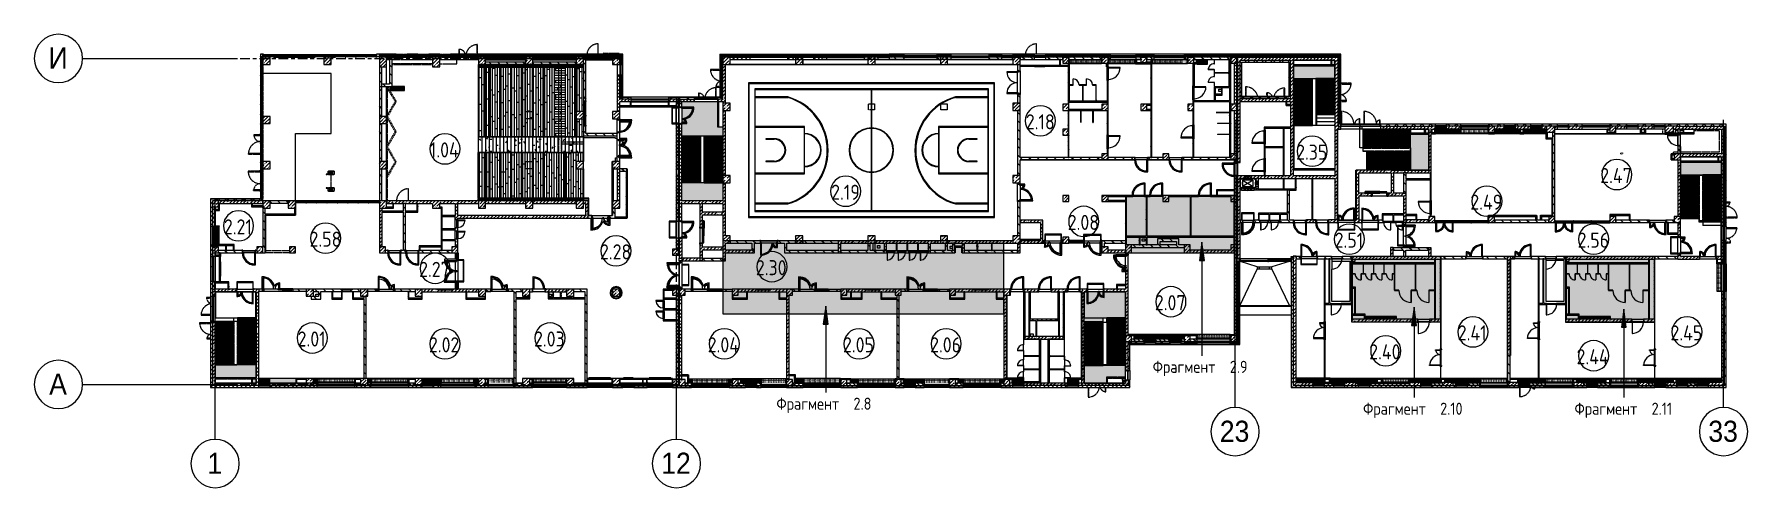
# Model space of a CAD drawing. Header units: millimetres. Extents: x 39815 to 261742, y -8553 to 29000.
# Drawn here: x 119866 to 261742, y -8553 to 29000 of the extents above; entities that cross this region are included whole.
import ezdxf

# ---------------------------------------------------------------- set-up
doc = ezdxf.new("R2010")
doc.units = ezdxf.units.MM
doc.linetypes.add('200_ШТРИХ__ш1_п0_6_', pattern=[80, 50, -30])
doc.linetypes.add('Осевая', pattern=[1587.5, 317.5, -238.125, 793.75, -238.125])
for name, color, linetype, lineweight in [('A-AREA-IDEN', 7, 'Continuous', 9), ('A-DETL', 7, 'Continuous', 5), ('A-DETL-MBND', 7, '200_ШТРИХ__ш1_п0_6_', 9), ('A-DOOR-5', 7, 'Continuous', 5), ('A-GENM-2', 7, 'Continuous', 5), ('A-GLAZ-2', 7, 'Continuous', 5), ('A-GLAZ-CURT-2', 7, 'Continuous', 5), ('A-GLAZ-CWMG-2', 7, 'Continuous', 5), ('A-ROOF', 7, 'Continuous', 5), ('A-WALL-2', 7, 'Continuous', 9), ('A-WALL-4', 7, 'Continuous', 5), ('I-WALL-3', 7, 'Continuous', 5), ('M-EQPM-1', 7, 'Continuous', 5), ('S-COLS', 7, 'Continuous', 5), ('S-STRS', 7, 'Continuous', 5), ('S-STRS-MBND', 7, 'Continuous', 5), ('Знаки', 7, 'Continuous', 5), ('Оси', 7, 'Continuous', 9), ('Оси-1', 7, 'Continuous', 20), ('Оси-2', 7, 'Осевая', 9)]:
    doc.layers.add(name, color=color, linetype=linetype, lineweight=lineweight)
doc.layers.add('A-DETL-GENF-2', color=7, linetype='Continuous', lineweight=9, true_color=0x4994b4, transparency=0.4)
doc.layers.add('S-STRS-1', color=7, linetype='Continuous', lineweight=5, true_color=0xd7cdc4, transparency=1)
for name, color, linetype, lineweight, true_color in [('A-DETL-GENF-3', 7, 'Continuous', 5, 0xe2e2e2), ('A-DETL-GENF-4', 7, 'Continuous', 5, 0xaaaaaa), ('A-DETL-GENF-5', 7, 'Continuous', 5, 0x6f9cb0), ('A-DOOR-2', 7, 'Continuous', 5, 0xaaaaaa), ('A-DOOR-3', 7, 'Continuous', 5, 0xe2e2e2), ('A-DOOR-4', 7, 'Continuous', 5, 0x6f9cb0), ('A-DOOR-6', 7, 'Continuous', 5, 0x2b586c), ('A-DOOR-FRAM-2', 7, 'Continuous', 5, 0xe2e2e2), ('A-DOOR-FRAM-3', 7, 'Continuous', 5, 0xaaaaaa), ('A-DOOR-FRAM-4', 7, 'Continuous', 5, 0x6f9cb0), ('A-FLOR-1', 7, 'Continuous', 5, 0xaaaaaa), ('A-FLOR-2', 7, 'Continuous', 5, 0x6f9cb0), ('A-GENM-3', 7, 'Continuous', 5, 0xe2ddcd), ('A-GENM-4', 7, 'Continuous', 5, 0x2b586c), ('A-GLAZ-3', 7, 'Continuous', 5, 0x2b586c), ('A-GLAZ-CURT-3', 7, 'Continuous', 5, 0x2b586c), ('A-GLAZ-CWMG-3', 7, 'Continuous', 5, 0x383e42), ('A-GLAZ-CWMG-4', 7, 'Continuous', 5, 0x2b586c), ('A-WALL-5', 7, 'Continuous', 9, 0x2b586c), ('A-WALL-PATT-1', 7, 'Continuous', 5, 0x787878), ('G-ANNO-TEXT-1', 7, 'Continuous', 9, 0x3c3c3c), ('I-WALL-1', 7, 'Continuous', 5, 0xe7e7e7), ('I-WALL-2', 7, 'Continuous', 9, 0xe7e7e7), ('I-WALL-4', 7, 'Continuous', 5, 0x2b586c), ('I-WALL-5', 7, 'Continuous', 5, 0x787878), ('S-COLS-1', 7, 'Continuous', 5, 0x2b586c), ('S-STRS-2', 7, 'Continuous', 5, 0x787878), ('S-STRS-3', 9, 'Continuous', 5, 0x808080), ('Знаки-1', 7, 'Continuous', 5, 0x787878), ('Знаки-2', 7, 'Continuous', 5, 0xd7cfbf)]:
    doc.layers.add(name, color=color, linetype=linetype, lineweight=lineweight, true_color=true_color)
doc.styles.add('Arial_1', font='arial.ttf', dxfattribs={"width": 0.9, "height": 1750})
doc.styles.add('GOST Common_3', font='GOST_Common.ttf', dxfattribs={"width": 0.9, "height": 1250})
doc.styles.add('GOST Common_4', font='GOST_Common.ttf', dxfattribs={"width": 0.9, "height": 1000})
pattern_1 = [(45, (134731.94, 0), (-353.5534, 353.5534), []), (135, (134731.94, 0), (-353.5534, -353.5534), [])]
pattern_2 = [(45, (134731.94, 0), (-285.1231, 285.1231), []), (45, (135017.06, 0), (-285.1231, 285.1231), [504.031, -100.806, 16.764, -84.042])]
pattern_3 = [(135, (134731.94, 0), (-176.7767, -176.7767), [])]
pattern_4 = [(135, (134731.94, 0), (-353.5534, -353.5534), [])]
pattern_5 = [(45, (134731.94, 0), (-176.7767, 176.7767), [])]
pattern_6 = [(135, (1826.41, 164.685), (-14.14214, -14.14214), []), (225, (1826.41, 164.685), (14.14214, -14.14214), [])]
pattern_7 = [(45, (-296.384, 164.685), (-14.1421, 14.1421), []), (135, (-296.384, 164.685), (-14.1421, -14.1421), [])]
pattern_8 = [(135, (1751.41, 164.685), (-14.14214, -14.14214), []), (225, (1751.41, 164.685), (14.14214, -14.14214), [])]
pattern_9 = [(45, (-371.384, 164.685), (-14.1421, 14.1421), []), (135, (-371.384, 164.685), (-14.1421, -14.1421), [])]
pattern_10 = [(45, (-54460, -12000), (-285.123, 285.123), []), (45, (-54174.88, -12000), (-285.123, 285.123), [504.031, -100.806, 16.764, -84.042])]
pattern_11 = [(135, (1576.41, 164.685), (-14.14214, -14.14214), []), (225, (1576.41, 164.685), (14.14214, -14.14214), [])]
pattern_12 = [(45, (-546.384, 164.685), (-14.1421, 14.1421), []), (135, (-546.384, 164.685), (-14.1421, -14.1421), [])]
pattern_13 = [(135, (134731.94, 0), (-377.1708, -377.1708), [533.4, -88.9, 17.78, -88.9]), (135, (134731.94, 376.94), (-377.1708, -377.1708), []), (50, (134731.94, 0), (637.6445, -55.7866), [66.675, -733.425]), (355, (134731.94, 0), (-123.3494, 668.6992), [53.34, -586.74]), (100.451, (134785.1, -4.65), (514.299, 612.908), [56.665, -623.315]), (46.184, (134731.94, 177.8), (948.7764, -147.1497), [100.012, -1100.137]), (96.636, (134811, 165.5), (830.909, 865.997), [84.998, -934.973]), (351.184, (134731.9, 177.8), (830.918, 865.988), [80.01, -880.11]), (21, (134820.84, 133.35), (530.6506, -357.9283), [66.675, -733.425]), (326, (134820.84, 133.35), (216.308, 644.6585), [53.34, -586.74]), (71.451, (134865.06, 103.5), (746.9596, 286.7243), [56.665, -623.315]), (37.5, (134731.94, 0), (10.81053, 295.9426), [16.764, -562.864, 16.764, -578.866, -588.962]), (37.5, (134731.94, 0), (10.81053, 295.9426), [-1175.258, 16.764, -572.198]), (7.5, (134731.94, 0), (233.86916, 350.63175), [16.764, -322.834, 16.764, -549.529, -224.472]), (7.5, (134731.94, 0), (233.86916, 350.63175), [-905.891, 16.764, -207.708]), (327.5, (134533.7, 0), (474.5678, -20.0513), [16.764, -205.486, 16.764, -676.656, -920.115]), (327.5, (134533.7, 0), (474.5678, -20.0513), [-915.67, 16.764, -903.351]), (317.5, (134444.8, 0), (518.4522, 88.9934), [16.764, -272.161, 16.764, -443.738, -653.415]), (317.5, (134444.8, 0), (518.4522, 88.9934), [-749.427, 16.764, -636.651])]
pattern_14 = [(45, (-60460, -12000), (-285.1231, 285.1231), []), (45, (-60174.88, -12000), (-285.1231, 285.1231), [504.031, -100.806, 16.764, -84.042])]
pattern_15 = [(135, (1751.41, 174.685), (-14.14214, -14.14214), []), (225, (1751.41, 174.685), (14.14214, -14.14214), [])]
pattern_16 = [(45, (-371.384, 174.685), (-14.1421, 14.1421), []), (135, (-371.384, 174.685), (-14.1421, -14.1421), [])]
pattern_17 = [(135, (1751.41, 104.685), (-14.14214, -14.14214), []), (225, (1751.41, 104.685), (14.14214, -14.14214), [])]
pattern_18 = [(45, (-371.384, 104.685), (-14.1421, 14.1421), []), (135, (-371.384, 104.685), (-14.1421, -14.1421), [])]
pattern_19 = [(135, (1776.41, 174.685), (-14.14214, -14.14214), []), (225, (1776.41, 174.685), (14.14214, -14.14214), [])]
pattern_20 = [(45, (-346.384, 174.685), (-14.1421, 14.1421), []), (135, (-346.384, 174.685), (-14.1421, -14.1421), [])]
pattern_21 = [(0, (134731.94, 0), (2032, 508), [167.64, -1356.36, 167.64, -1356.36, -8128]), (0, (134731.94, 0), (2032, 508), [-3048, 167.64, -2880.36, 167.64, -1356.36, -3556]), (0, (134731.94, 0), (2032, 508), [-7620, 167.64, -848.36, 167.64, -2372.36]), (120, (135493.94, 254), (-1455.941, 1505.7636), [167.64, -1356.36, 167.64, -1356.36, -8128]), (120, (135493.94, 254), (-1455.941, 1505.7636), [-3048, 167.64, -2880.36, 167.64, -1356.36, -3556]), (120, (135493.94, 254), (-1455.941, 1505.7636), [-7620, 167.64, -848.36, 167.64, -2372.36]), (240, (135747.94, 1270), (-576.059, -2013.7636), [167.64, -1356.36, 167.64, -1356.36, -8128]), (240, (135747.94, 1270), (-576.059, -2013.7636), [-3048, 167.64, -2880.36, 167.64, -1356.36, -3556]), (240, (135747.94, 1270), (-576.059, -2013.7636), [-7620, 167.64, -848.36, 167.64, -2372.36])]
pattern_22 = [(135, (1951.41, 164.685), (-14.14214, -14.14214), []), (225, (1951.41, 164.685), (14.14214, -14.14214), [])]
pattern_23 = [(45, (-171.384, 164.685), (-14.1421, 14.1421), []), (135, (-171.384, 164.685), (-14.1421, -14.1421), [])]
pattern_24 = [(45, (134731.94, 0), (-530.33, 530.33), []), (135, (134731.94, 0), (-530.33, -530.33), [])]

msp = doc.modelspace()

# ---------------------------------------------------------------- texts
at = {"layer": 'A-AREA-IDEN', "char_height": 1250, "attachment_point": 1, "style": 'GOST Common_3'}
for s, insert, width in [('2.18', (201965.2, 22375.4), 3030.379), ('1.04', (152620.2, 20050), 3138.607), ('2.35', (224347.5, 19861.4), 3318.986), ('2.47', (249530.9, 17924.4), 3427.214), ('2.19', (185848.3, 16543.5), 3030.379), ('2.49', (238772.9, 15724.4), 3427.214), ('2.21', (135569.4, 13675.2), 3030.379), ('2.08', (205437.4, 14043.5), 3318.986), ('2.58', (142659.4, 12656.6), 3318.986), ('2.28', (166707.6, 11605.4), 3318.986), ('2.51', (227539.5, 12574.5), 3030.379), ('2.56', (247656.9, 12574.5), 3318.986), ('2.27', (151732.1, 10156.6), 3318.986), ('2.30', (179615.4, 10294.4), 3318.986), ('2.07', (212650.7, 7396.4), 3318.986), ('2.01', (141672.6, 4390.1), 3030.379), ('2.03', (161246.4, 4390.1), 3318.986), ('2.41', (237731.7, 4896.4), 3138.607), ('2.45', (255346, 4896.4), 3427.214), ('2.02', (152546, 3906.4), 3318.986), ('2.04', (175628.1, 3906.4), 3427.214), ('2.05', (186828.7, 3906.4), 3318.986), ('2.06', (194042, 3906.4), 3318.986), ('2.40', (230399.1, 3328.4), 3427.214), ('2.44', (247566.9, 2921.4), 3535.442)]:
    msp.add_mtext(s, dxfattribs=dict(at, insert=insert, width=width))
at = {"layer": 'G-ANNO-TEXT-1', "char_height": 1000, "attachment_point": 1, "style": 'GOST Common_4'}
for s, insert, width in [('Фрагмент', (212474.3, 1960.3), 7070.884), (' 2.9', (218308.3, 1960.3), 2308.86), ('Фрагмент', (181317.3, -1092.8), 7070.884), (' 2.8', (187151.3, -1092.8), 2308.86), ('Фрагмент', (229893.4, -1506.7), 7070.884), (' 2.10', (235727.5, -1506.7), 2849.999), ('Фрагмент', (247401.8, -1506.7), 7070.884), (' 2.11', (253235.9, -1506.7), 2597.468)]:
    msp.add_mtext(s, dxfattribs=dict(at, insert=insert, width=width))
at = {"layer": 'Оси', "char_height": 1750, "attachment_point": 1, "style": 'Arial_1'}
for s, insert, width in [('\\fArial|b0|i0|c204|p34|;\\W.9;И', (121043.7, 27905.2), 1948.101), ('\\fArial|b0|i0|c204|p34|;\\W.9;А', (121102.2, 905.2), 1803.797), ('23', (218028.9, -3003), 3030.379), ('33', (258478.9, -3003), 3030.379), ('\\fArial|b0|i0|c204|p34|;\\W.9;1', (134204.4, -5649.6), 1515.189), ('12', (171778.9, -5649.6), 3030.379)]:
    msp.add_mtext(s, dxfattribs=dict(at, insert=insert, width=width))

# ---------------------------------------------------------------- blocks, each defined once
blk = doc.blocks.new('BSC_Колонна _Прямоугольная - 600х600-23286269-Общий план 2 этажа с размещением фрагментов 2_8-2_11')
at = {"layer": 'S-COLS'}
h = blk.add_hatch(dxfattribs=at)
h.set_pattern_fill('FP_42', color=256, style=0, pattern_type=2)
h.set_pattern_definition([(45, (-29509.74, -7600), (-285.123, 285.123), []), (45, (-29224.6, -7600), (-285.123, 285.123), [504.031, -100.806, 16.764, -84.042])])
h.paths.add_polyline_path([(-300, -300), (300, -300), (300, 300), (-300, 300)])
for p, q in [((300, 300), (-300, 300)), ((-300, 300), (-300, -300)), ((300, -300), (300, 300)), ((-300, -300), (300, -300))]:
    blk.add_line(p, q, dxfattribs=at)
blk = doc.blocks.new('BSC_Колонна _Прямоугольная - 500х500-23286270-Общий план 2 этажа с размещением фрагментов 2_8-2_11')
at = {"layer": 'S-COLS'}
h = blk.add_hatch(dxfattribs=at)
h.set_pattern_fill('FP_43', color=256, style=0, pattern_type=2)
h.set_pattern_definition([(45, (-38790, -7650), (-285.123, 285.123), []), (45, (-38504.88, -7650), (-285.123, 285.123), [504.031, -100.806, 16.764, -84.042])])
h.paths.add_polyline_path([(-250, -250), (250, -250), (250, 250), (-250, 250), (-250, 71)])
for p, q in [((250, 250), (-250, 250)), ((-250, 250), (-250, -250)), ((250, -250), (250, 250)), ((-250, -250), (250, -250))]:
    blk.add_line(p, q, dxfattribs=at)
blk = doc.blocks.new('BSC_Колонна _Прямоугольная - 500х500-V96-Общий план 2 этажа с размещением фрагментов 2_8-2_11')
at = {"layer": 'S-COLS'}
h = blk.add_hatch(dxfattribs=at)
h.set_pattern_fill('FP_44', color=256, style=0, pattern_type=2)
h.set_pattern_definition([(45, (-43160, -7650), (-285.123, 285.123), []), (45, (-42874.88, -7650), (-285.123, 285.123), [504.031, -100.806, 16.764, -84.042])])
h.paths.add_polyline_path([(-250, -250), (250, -250), (250, 250), (-250, 250)])
at = {"layer": 'S-COLS-1'}
for p, q in [((250, 250), (-250, 250)), ((-250, 250), (-250, -250)), ((250, -250), (250, 250)), ((-250, -250), (250, -250))]:
    blk.add_line(p, q, dxfattribs=at)
blk = doc.blocks.new('BSC_Колонна _Прямоугольная - 500х500-V97-Общий план 2 этажа с размещением фрагментов 2_8-2_11')
at = {"layer": 'S-COLS'}
h = blk.add_hatch(dxfattribs=at)
h.set_pattern_fill('FP_45', color=256, style=0, pattern_type=2)
h.set_pattern_definition([(45, (-47660, -7650), (-285.123, 285.123), []), (45, (-47374.88, -7650), (-285.123, 285.123), [504.031, -100.806, 16.764, -84.042])])
h.paths.add_polyline_path([(-250, -250), (250, -250), (250, 250), (-250, 250)])
at = {"layer": 'S-COLS-1'}
for p, q in [((250, 250), (-250, 250)), ((-250, 250), (-250, -250)), ((250, -250), (250, 250)), ((-250, -250), (250, -250))]:
    blk.add_line(p, q, dxfattribs=at)
blk = doc.blocks.new('BSC_Колонна _Прямоугольная - 500х500-V98-Общий план 2 этажа с размещением фрагментов 2_8-2_11')
at = {"layer": 'S-COLS'}
h = blk.add_hatch(dxfattribs=at)
h.set_pattern_fill('FP_46', color=256, style=0, pattern_type=2)
h.set_pattern_definition([(45, (-52160, -7650), (-285.123, 285.123), []), (45, (-51874.88, -7650), (-285.123, 285.123), [504.031, -100.806, 16.764, -84.042])])
h.paths.add_polyline_path([(-250, -250), (250, -250), (250, 250), (-250, 250)])
at = {"layer": 'S-COLS-1'}
for p, q in [((250, 250), (-250, 250)), ((-250, 250), (-250, -250)), ((250, -250), (250, 250)), ((-250, -250), (250, -250))]:
    blk.add_line(p, q, dxfattribs=at)
blk = doc.blocks.new('BSC_Колонна _Прямоугольная - 500х500-V99-Общий план 2 этажа с размещением фрагментов 2_8-2_11')
at = {"layer": 'S-COLS'}
h = blk.add_hatch(dxfattribs=at)
h.set_pattern_fill('FP_47', color=256, style=0, pattern_type=2)
h.set_pattern_definition([(45, (-61160, -7650), (-285.1231, 285.1231), []), (45, (-60874.88, -7650), (-285.123, 285.123), [504.031, -100.806, 16.764, -84.042])])
h.paths.add_polyline_path([(-250, -250), (250, -250), (250, 250), (-250, 250)])
at = {"layer": 'S-COLS-1'}
for p, q in [((250, 250), (-250, 250)), ((-250, 250), (-250, -250)), ((250, -250), (250, 250)), ((-250, -250), (250, -250))]:
    blk.add_line(p, q, dxfattribs=at)
blk = doc.blocks.new('BSC_Колонна _Прямоугольная - 600х600-V100-Общий план 2 этажа с размещением фрагментов 2_8-2_11')
at = {"layer": 'S-COLS'}
h = blk.add_hatch(dxfattribs=at)
h.set_pattern_fill('FP_48', color=256, style=0, pattern_type=2)
h.set_pattern_definition([(45, (-25860, -200), (-285.123, 285.123), []), (45, (-25574.88, -200), (-285.123, 285.123), [504.031, -100.806, 16.764, -84.042])])
h.paths.add_polyline_path([(-269, -300), (300, -300), (300, 300), (-300, 300), (-300, -300)])
for p, q in [((300, 300), (-300, 300)), ((-300, 300), (-300, -300)), ((300, -300), (300, 300)), ((-300, -300), (300, -300))]:
    blk.add_line(p, q, dxfattribs=at)
blk = doc.blocks.new('BSC_Колонна _Прямоугольная - 600х600-V101-Общий план 2 этажа с размещением фрагментов 2_8-2_11')
at = {"layer": 'S-COLS'}
h = blk.add_hatch(dxfattribs=at)
h.set_pattern_fill('FP_49', color=256, style=0, pattern_type=2)
h.set_pattern_definition([(45, (-29509.74, -200), (-285.123, 285.123), []), (45, (-29224.6, -200), (-285.123, 285.123), [504.031, -100.806, 16.764, -84.042])])
h.paths.add_polyline_path([(-300, -300), (300, -300), (300, 300), (-300, 300), (-300, -44)])
for p, q in [((300, 300), (-300, 300)), ((-300, 300), (-300, -300)), ((300, -300), (300, 300)), ((-300, -300), (300, -300))]:
    blk.add_line(p, q, dxfattribs=at)
blk = doc.blocks.new('BSC_Колонна _Прямоугольная - 500х500-V102-Общий план 2 этажа с размещением фрагментов 2_8-2_11')
at = {"layer": 'S-COLS'}
h = blk.add_hatch(dxfattribs=at)
h.set_pattern_fill('FP_50', color=256, style=0, pattern_type=2)
h.set_pattern_definition([(45, (-38790, -150), (-285.123, 285.123), []), (45, (-38504.88, -150), (-285.123, 285.123), [504.031, -100.806, 16.764, -84.042])])
h.paths.add_polyline_path([(-250, -250), (250, -250), (250, 250), (-250, 250)])
for p, q in [((250, 250), (-250, 250)), ((-250, 250), (-250, -250)), ((250, -250), (250, 250)), ((-250, -250), (250, -250))]:
    blk.add_line(p, q, dxfattribs=at)
blk = doc.blocks.new('BSC_Колонна _Прямоугольная - 500х500-V103-Общий план 2 этажа с размещением фрагментов 2_8-2_11')
at = {"layer": 'S-COLS'}
h = blk.add_hatch(dxfattribs=at)
h.set_pattern_fill('FP_51', color=256, style=0, pattern_type=2)
h.set_pattern_definition([(45, (-43160, -150), (-285.123, 285.123), []), (45, (-42874.88, -150), (-285.123, 285.123), [504.031, -100.806, 16.764, -84.042])])
h.paths.add_polyline_path([(-250, -250), (250, -250), (250, 250), (-250, 250)])
for p, q in [((250, 250), (-250, 250)), ((-250, 250), (-250, -250)), ((250, -250), (250, 250)), ((-250, -250), (250, -250))]:
    blk.add_line(p, q, dxfattribs=at)
blk = doc.blocks.new('BSC_Колонна _Прямоугольная - 500х500-V104-Общий план 2 этажа с размещением фрагментов 2_8-2_11')
at = {"layer": 'S-COLS'}
h = blk.add_hatch(dxfattribs=at)
h.set_pattern_fill('FP_52', color=256, style=0, pattern_type=2)
h.set_pattern_definition([(45, (-47660, -150), (-285.123, 285.123), []), (45, (-47374.88, -150), (-285.123, 285.123), [504.031, -100.806, 16.764, -84.042])])
h.paths.add_polyline_path([(-250, -250), (250, -250), (250, 250), (-250, 250), (-250, 6)])
for p, q in [((250, 250), (-250, 250)), ((-250, 250), (-250, -250)), ((250, -250), (250, 250)), ((-250, -250), (250, -250))]:
    blk.add_line(p, q, dxfattribs=at)
blk = doc.blocks.new('BSC_Колонна _Прямоугольная - 500х500-V105-Общий план 2 этажа с размещением фрагментов 2_8-2_11')
at = {"layer": 'S-COLS'}
h = blk.add_hatch(dxfattribs=at)
h.set_pattern_fill('FP_53', color=256, style=0, pattern_type=2)
h.set_pattern_definition([(45, (-52160, -150), (-285.123, 285.123), []), (45, (-51874.88, -150), (-285.123, 285.123), [504.031, -100.806, 16.764, -84.042])])
h.paths.add_polyline_path([(-250, -250), (250, -250), (250, 250), (-250, 250), (-250, 6)])
for p, q in [((250, 250), (-250, 250)), ((-250, 250), (-250, -250)), ((250, -250), (250, 250)), ((-250, -250), (250, -250))]:
    blk.add_line(p, q, dxfattribs=at)
blk = doc.blocks.new('BSC_Колонна _Прямоугольная - 500х500-V106-Общий план 2 этажа с размещением фрагментов 2_8-2_11')
at = {"layer": 'S-COLS'}
h = blk.add_hatch(dxfattribs=at)
h.set_pattern_fill('FP_54', color=256, style=0, pattern_type=2)
h.set_pattern_definition([(45, (-61160, -150), (-285.123, 285.123), []), (45, (-60874.88, -150), (-285.123, 285.123), [504.031, -100.806, 16.764, -84.042])])
h.paths.add_polyline_path([(-250, -250), (250, -250), (250, 250), (-250, 250), (-250, 6)])
for p, q in [((250, 250), (-250, 250)), ((-250, 250), (-250, -250)), ((250, -250), (250, 250)), ((-250, -250), (250, -250))]:
    blk.add_line(p, q, dxfattribs=at)
blk = doc.blocks.new('BSC_Колонна _Прямоугольная - 500х500-V107-Общий план 2 этажа с размещением фрагментов 2_8-2_11')
at = {"layer": 'S-COLS'}
h = blk.add_hatch(dxfattribs=at)
h.set_pattern_fill('FP_55', color=256, style=0, pattern_type=2)
h.set_pattern_definition([(45, (-65660, -150), (-285.1231, 285.1231), []), (45, (-65374.88, -150), (-285.1231, 285.1231), [504.031, -100.806, 16.764, -84.042])])
h.paths.add_polyline_path([(-250, -250), (250, -250), (250, 250), (-250, 250), (-250, 6)])
for p, q in [((250, 250), (-250, 250)), ((-250, 250), (-250, -250)), ((250, -250), (250, 250)), ((-250, -250), (250, -250))]:
    blk.add_line(p, q, dxfattribs=at)
blk = doc.blocks.new('BSC_Колонна _Прямоугольная - 500х500-V108-Общий план 2 этажа с размещением фрагментов 2_8-2_11')
at = {"layer": 'S-COLS'}
h = blk.add_hatch(dxfattribs=at)
h.set_pattern_fill('FP_56', color=256, style=0, pattern_type=2)
h.set_pattern_definition([(45, (-75730, -3800), (-285.1231, 285.1231), []), (45, (-75444.88, -3800), (-285.1231, 285.1231), [504.031, -100.806, 16.764, -84.042])])
h.paths.add_polyline_path([(-250, -250), (250, -250), (250, 250), (-250, 250), (-250, 138)])
for p, q in [((250, 250), (-250, 250)), ((-250, 250), (-250, -250)), ((250, -250), (250, 250)), ((-250, -250), (250, -250))]:
    blk.add_line(p, q, dxfattribs=at)
blk = doc.blocks.new('BSC_Колонна _Прямоугольная - 500х500-V109-Общий план 2 этажа с размещением фрагментов 2_8-2_11')
at = {"layer": 'S-COLS'}
h = blk.add_hatch(dxfattribs=at)
h.set_pattern_fill('FP_57', color=256, style=0, pattern_type=2)
h.set_pattern_definition([(45, (-80600, -3800), (-285.1231, 285.1231), []), (45, (-80314.88, -3800), (-285.1231, 285.1231), [504.031, -100.806, 16.764, -84.042])])
h.paths.add_polyline_path([(-142, -250), (250, -250), (250, 250), (-250, 250), (-250, -250)])
for p, q in [((250, 250), (-250, 250)), ((-250, 250), (-250, -250)), ((250, -250), (250, 250)), ((-250, -250), (250, -250))]:
    blk.add_line(p, q, dxfattribs=at)
blk = doc.blocks.new('BSC_Колонна _Прямоугольная - 500х500-V110-Общий план 2 этажа с размещением фрагментов 2_8-2_11')
at = {"layer": 'S-COLS'}
h = blk.add_hatch(dxfattribs=at)
h.set_pattern_fill('FP_58', color=256, style=0, pattern_type=2)
h.set_pattern_definition([(45, (-65660, -7650), (-285.1231, 285.1231), []), (45, (-65374.88, -7650), (-285.1231, 285.1231), [504.031, -100.806, 16.764, -84.042])])
h.paths.add_polyline_path([(-250, -250), (250, -250), (250, 250), (-250, 250)])
for p, q in [((250, 250), (-250, 250)), ((250, -250), (250, 250)), ((-250, -250), (250, -250))]:
    blk.add_line(p, q, dxfattribs=at)
at = {"layer": 'S-COLS-1'}
blk.add_line((-250, 250), (-250, -250), dxfattribs=at)
blk = doc.blocks.new('BSC_Колонна _Прямоугольная - 600х600-23205240-Общий план 2 этажа с размещением фрагментов 2_8-2_11')
at = {"layer": 'S-COLS'}
h = blk.add_hatch(dxfattribs=at)
h.set_pattern_fill('FP_59', color=256, style=0, pattern_type=2)
h.set_pattern_definition([(45, (-66460, -12000), (-285.1231, 285.1231), []), (45, (-66174.88, -12000), (-285.1231, 285.1231), [504.031, -100.806, 16.764, -84.042])])
h.paths.add_polyline_path([(-300, -300), (300, -300), (300, 300), (-300, 300)])
for p, q in [((300, 300), (-300, 300)), ((-300, 300), (-300, -300)), ((300, -300), (300, 300)), ((-300, -300), (300, -300))]:
    blk.add_line(p, q, dxfattribs=at)
blk = doc.blocks.new('BSC_Колонна _Прямоугольная - 600х800-24078684-Общий план 2 этажа с размещением фрагментов 2_8-2_11')
at = {"layer": 'S-COLS'}
h = blk.add_hatch(dxfattribs=at)
h.set_pattern_fill('FP_60', color=256, style=0, pattern_type=2)
h.set_pattern_definition([(45, (-14010, -26700), (-285.123, 285.123), []), (45, (-13724.88, -26700), (-285.123, 285.123), [504.031, -100.806, 16.764, -84.042])])
h.paths.add_polyline_path([(-300, -400), (300, -400), (300, 400), (-300, 400), (-300, -67)])
for p, q in [((300, 400), (-300, 400)), ((-300, 400), (-300, -400)), ((300, -400), (300, 400)), ((-300, -400), (300, -400))]:
    blk.add_line(p, q, dxfattribs=at)
blk = doc.blocks.new('BSC_Колонна _Прямоугольная - 600х600-V111-Общий план 2 этажа с размещением фрагментов 2_8-2_11')
at = {"layer": 'S-COLS'}
h = blk.add_hatch(dxfattribs=at)
h.set_pattern_fill('FP_62', color=256, style=0, pattern_type=2)
h.set_pattern_definition([(45, (-14010, -14900), (-285.123, 285.123), []), (45, (-13724.88, -14900), (-285.123, 285.123), [504.031, -100.806, 16.764, -84.042])])
h.paths.add_polyline_path([(-300, -300), (300, -300), (300, 300), (-300, 300)])
for p, q in [((300, 300), (-300, 300)), ((-300, 300), (-300, -300)), ((300, -300), (300, 300)), ((-300, -300), (300, -300))]:
    blk.add_line(p, q, dxfattribs=at)
blk = doc.blocks.new('BSC_Колонна _Прямоугольная - 600х600-23295697-Общий план 2 этажа с размещением фрагментов 2_8-2_11')
at = {"layer": 'S-COLS'}
h = blk.add_hatch(dxfattribs=at)
h.set_pattern_fill('FP_63', color=256, style=0, pattern_type=2)
h.set_pattern_definition([(45, (-14010, -18150), (-285.123, 285.123), []), (45, (-13724.88, -18150), (-285.123, 285.123), [504.031, -100.806, 16.764, -84.042])])
h.paths.add_polyline_path([(-300, -300), (300, -300), (300, 300), (-300, 300), (-300, -163)])
for p, q in [((300, 300), (-300, 300)), ((-300, 300), (-300, -300)), ((300, -300), (300, 300)), ((-300, -300), (300, -300))]:
    blk.add_line(p, q, dxfattribs=at)
blk = doc.blocks.new('BSC_Колонна _Прямоугольная - 600х600-V112-Общий план 2 этажа с размещением фрагментов 2_8-2_11')
at = {"layer": 'S-COLS'}
h = blk.add_hatch(dxfattribs=at)
h.set_pattern_fill('FP_64', color=256, style=0, pattern_type=2)
h.set_pattern_definition([(45, (-14010, -21900), (-285.123, 285.123), []), (45, (-13724.88, -21900), (-285.123, 285.123), [504.031, -100.806, 16.764, -84.042])])
h.paths.add_polyline_path([(-300, -300), (300, -300), (300, 300), (-300, 300)])
for p, q in [((300, 300), (-300, 300)), ((-300, 300), (-300, -300)), ((300, -300), (300, 300)), ((-300, -300), (300, -300))]:
    blk.add_line(p, q, dxfattribs=at)
blk = doc.blocks.new('BSC_Колонна _Прямоугольная - 600х600-V113-Общий план 2 этажа с размещением фрагментов 2_8-2_11')
at = {"layer": 'S-COLS'}
h = blk.add_hatch(dxfattribs=at)
h.set_pattern_fill('FP_65', color=256, style=0, pattern_type=2)
h.set_pattern_definition([(45, (-25860, -7600), (-285.123, 285.123), []), (45, (-25574.88, -7600), (-285.123, 285.123), [504.031, -100.806, 16.764, -84.042])])
h.paths.add_polyline_path([(-300, -300), (300, -300), (300, 300), (-300, 300)])
for p, q in [((300, 300), (-300, 300)), ((-300, 300), (-300, -300)), ((300, -300), (300, 300)), ((-300, -300), (300, -300))]:
    blk.add_line(p, q, dxfattribs=at)
blk = doc.blocks.new('BSC_Колонна _Прямоугольная - 600х600-V114-Общий план 2 этажа с размещением фрагментов 2_8-2_11')
at = {"layer": 'S-COLS'}
h = blk.add_hatch(dxfattribs=at)
h.set_pattern_fill('FP_66', color=256, style=0, pattern_type=2)
h.set_pattern_definition([(45, (-26110, -26800), (-285.123, 285.123), []), (45, (-25824.88, -26800), (-285.123, 285.123), [504.031, -100.806, 16.764, -84.042])])
h.paths.add_polyline_path([(-300, -300), (300, -300), (300, 300), (-300, 300)])
for p, q in [((300, 300), (-300, 300)), ((-300, 300), (-300, -300)), ((300, -300), (300, 300)), ((-300, -300), (300, -300))]:
    blk.add_line(p, q, dxfattribs=at)
blk = doc.blocks.new('BSC_Колонна _Прямоугольная - 600х600-V115-Общий план 2 этажа с размещением фрагментов 2_8-2_11')
at = {"layer": 'S-COLS'}
h = blk.add_hatch(dxfattribs=at)
h.set_pattern_fill('FP_67', color=256, style=0, pattern_type=2)
h.set_pattern_definition([(45, (-26110, -14900), (-285.123, 285.123), []), (45, (-25824.88, -14900), (-285.123, 285.123), [504.031, -100.806, 16.764, -84.042])])
h.paths.add_polyline_path([(-300, -300), (300, -300), (300, 300), (-300, 300)])
for p, q in [((300, 300), (-300, 300)), ((-300, 300), (-300, -300)), ((300, -300), (300, 300)), ((-300, -300), (300, -300))]:
    blk.add_line(p, q, dxfattribs=at)
blk = doc.blocks.new('BSC_Колонна _Прямоугольная - 600х600-V116-Общий план 2 этажа с размещением фрагментов 2_8-2_11')
at = {"layer": 'S-COLS'}
h = blk.add_hatch(dxfattribs=at)
h.set_pattern_fill('FP_68', color=256, style=0, pattern_type=2)
h.set_pattern_definition([(45, (-66460, -17000), (-285.1231, 285.1231), []), (45, (-66174.88, -17000), (-285.1231, 285.1231), [504.031, -100.806, 16.764, -84.042])])
h.paths.add_polyline_path([(-300, -300), (300, -300), (300, 300), (-300, 300), (-300, -94)])
for p, q in [((300, 300), (-300, 300)), ((-300, 300), (-300, -300)), ((300, -300), (300, 300)), ((-300, -300), (300, -300))]:
    blk.add_line(p, q, dxfattribs=at)
blk = doc.blocks.new('BSC_Колонна _Прямоугольная - 500х500-23287078-Общий план 2 этажа с размещением фрагментов 2_8-2_11')
at = {"layer": 'S-COLS'}
h = blk.add_hatch(dxfattribs=at)
h.set_pattern_fill('FP_70', color=256, style=0, pattern_type=2)
h.set_pattern_definition([(45, (-84450, -22950), (-285.1231, 285.1231), []), (45, (-84164.88, -22950), (-285.1231, 285.1231), [504.031, -100.806, 16.764, -84.042])])
h.paths.add_polyline_path([(-250, -250), (250, -250), (250, 250), (-250, 250)])
for p, q in [((250, 250), (-250, 250)), ((-250, 250), (-250, -250)), ((250, -250), (250, 250)), ((-250, -250), (250, -250))]:
    blk.add_line(p, q, dxfattribs=at)
blk = doc.blocks.new('110_Дверь_СКБ_1Ст_Внутренняя1 - Д-8 950x2100h_охрана-V117-Общий план 2 этажа с размещением фрагментов 2_8-2_11')
at = {"layer": 'A-DOOR-2'}
h = blk.add_hatch(dxfattribs=at)
h.set_pattern_fill('FP_17', color=256, style=0, pattern_type=2)
h.set_pattern_definition(pattern_6)
h.paths.add_polyline_path([(487.5, 100), (462.5, 100), (462.5, -100), (487.5, -100)])
at = {"layer": 'A-DOOR-3'}
h = blk.add_hatch(color=256, dxfattribs=at)
h.paths.add_polyline_path([(437.5, 100), (437.5, 60), (427.5, 60), (427.5, 20), (462.5, 20), (462.5, 100)])
h.paths.add_polyline_path([(-412.5, 100), (-437.5, 100), (-437.5, 20), (-402.5, 20), (-402.5, 60), (-412.5, 60)])
at = {"layer": 'A-DOOR-FRAM-2'}
for points in [[(-492.5, 108), (-492.5, 100), (-422.5, 100), (-422.5, 108)], [(-422.5, 20), (-437.5, 20), (-437.5, -100), (-422.5, -100)], [(397.5, 950), (397.5, 100), (437.5, 100), (437.5, 950)], [(517.5, 108), (447.5, 108), (447.5, 100), (517.5, 100)], [(462.5, 20), (447.5, 20), (447.5, -100), (462.5, -100)], [(-492.5, -100), (-492.5, -108), (-422.5, -108), (-422.5, -100)], [(447.5, -100), (447.5, -108), (517.5, -108), (517.5, -100)]]:
    blk.add_hatch(color=256, dxfattribs=at).paths.add_polyline_path(points)
at = {"layer": 'A-DOOR-FRAM-3'}
h = blk.add_hatch(dxfattribs=at)
h.set_pattern_fill('FP_18', color=256, style=0, pattern_type=2)
h.set_pattern_definition(pattern_7)
h.paths.add_polyline_path([(-437.5, 100), (-462.5, 100), (-462.5, -100), (-437.5, -100)])
at = {"layer": 'A-DOOR-2'}
for p, q in [((437.5, 950), (397.5, 950)), ((397.5, 950), (397.5, 100)), ((397.5, 100), (437.5, 100)), ((437.5, 100), (437.5, 950))]:
    blk.add_line(p, q, dxfattribs=at)
blk.add_arc((437.5, 100), 850, 90, 180, dxfattribs=at)
at = {"layer": 'A-DOOR-FRAM-3'}
for p, q in [((-422.5, 108), (-492.5, 108)), ((-492.5, 108), (-492.5, 100)), ((-492.5, 100), (-422.5, 100)), ((-437.5, 100), (-462.5, 100)), ((-462.5, 100), (-462.5, -100)), ((-412.5, 100), (-437.5, 100)), ((-437.5, 100), (-437.5, 20)), ((-437.5, -100), (-437.5, 100)), ((-422.5, 100), (-437.5, 100)), ((-437.5, 100), (-437.5, 99)), ((-437.5, 99), (-422.5, 99)), ((-437.5, 20), (-402.5, 20)), ((-422.5, 20), (-437.5, 20)), ((-437.5, 20), (-437.5, -100)), ((-422.5, 100), (-422.5, 108)), ((-422.5, 99), (-422.5, 100)), ((-422.5, -100), (-422.5, 20)), ((-412.5, 60), (-412.5, 100)), ((-402.5, 60), (-412.5, 60)), ((-402.5, 20), (-402.5, 60)), ((437.5, 60), (427.5, 60)), ((427.5, 60), (427.5, 20)), ((427.5, 20), (462.5, 20)), ((437.5, 100), (437.5, 60)), ((462.5, 100), (437.5, 100)), ((517.5, 108), (447.5, 108)), ((447.5, 108), (447.5, 100)), ((462.5, 100), (447.5, 100)), ((447.5, 100), (447.5, 99)), ((447.5, 100), (517.5, 100)), ((447.5, 99), (462.5, 99)), ((462.5, 20), (447.5, 20)), ((447.5, 20), (447.5, -100)), ((462.5, 20), (462.5, 100)), ((487.5, 100), (462.5, 100)), ((462.5, 100), (462.5, -100)), ((462.5, 99), (462.5, 100)), ((462.5, -100), (462.5, 20)), ((487.5, -100), (487.5, 100)), ((517.5, 100), (517.5, 108)), ((-422.5, -100), (-492.5, -100)), ((-492.5, -100), (-492.5, -108)), ((-492.5, -108), (-422.5, -108)), ((-462.5, -100), (-437.5, -100)), ((-437.5, -100), (-422.5, -100)), ((-422.5, -108), (-422.5, -100)), ((447.5, -100), (462.5, -100)), ((517.5, -100), (447.5, -100)), ((447.5, -100), (447.5, -108)), ((447.5, -108), (517.5, -108)), ((462.5, -100), (487.5, -100)), ((517.5, -108), (517.5, -100))]:
    blk.add_line(p, q, dxfattribs=at)
blk = doc.blocks.new('110_Дверь_СКБ_2Ст - Д-5_п_ Из игровой в коридор-32679362-Общий план 2 этажа с размещением фрагментов 2_8-2_11')
at = {"layer": 'A-DOOR-3'}
h = blk.add_hatch(color=256, dxfattribs=at)
h.paths.add_polyline_path([(652.5, 30), (712.5, 30), (712.5, 110), (662.5, 110), (662.5, 60), (652.5, 60)])
h.paths.add_polyline_path([(-687.5, 30), (-627.5, 30), (-627.5, 60), (-637.5, 60), (-637.5, 110), (-687.5, 110)])
for points in [[(-587.5, 110), (-587.5, 510), (-637.5, 510), (-637.5, 110)], [(612.5, 110), (662.5, 110), (662.5, 1010), (612.5, 1010)], [(712.5, -110), (712.5, 30), (697.5, 30), (697.5, -110)]]:
    blk.add_hatch(color=256, dxfattribs=at).paths.add_polyline_path(points)
at = {"layer": 'A-DOOR-FRAM-2'}
for points in [[(-672.5, 110), (-672.5, 118), (-742.5, 118), (-742.5, 110)], [(-672.5, -110), (-672.5, 30), (-687.5, 30), (-687.5, -110)], [(767.5, 110), (767.5, 118), (697.5, 118), (697.5, 110)], [(-672.5, -118), (-672.5, -110), (-742.5, -110), (-742.5, -118)], [(767.5, -118), (767.5, -110), (697.5, -110), (697.5, -118)]]:
    blk.add_hatch(color=256, dxfattribs=at).paths.add_polyline_path(points)
at = {"layer": 'A-DOOR-2'}
for p, q in [((-637.5, 510), (-637.5, 110)), ((-587.5, 510), (-637.5, 510)), ((-637.5, 110), (-587.5, 110)), ((-587.5, 110), (-587.5, 510)), ((662.5, 1010), (612.5, 1010)), ((612.5, 1010), (612.5, 110)), ((612.5, 110), (662.5, 110)), ((662.5, 110), (662.5, 1010))]:
    blk.add_line(p, q, dxfattribs=at)
for centre, radius, start, end in [((-637.5, 110), 400, 360, 90), ((662.5, 110), 900, 90, 180)]:
    blk.add_arc(centre, radius, start, end, dxfattribs=at)
at = {"layer": 'A-DOOR-FRAM-3'}
for p, q in [((-672.5, 118), (-742.5, 118)), ((-742.5, 118), (-742.5, 110)), ((-742.5, 110), (-672.5, 110)), ((-637.5, 110), (-687.5, 110)), ((-687.5, 110), (-687.5, 30)), ((-687.5, 30), (-627.5, 30)), ((-672.5, 30), (-687.5, 30)), ((-687.5, 30), (-687.5, -110)), ((-672.5, 110), (-672.5, 118)), ((-672.5, -110), (-672.5, 30)), ((-637.5, 60), (-637.5, 110)), ((-627.5, 60), (-637.5, 60)), ((-627.5, 30), (-627.5, 60)), ((662.5, 60), (652.5, 60)), ((652.5, 60), (652.5, 30)), ((652.5, 30), (712.5, 30)), ((662.5, 110), (662.5, 60)), ((712.5, 110), (662.5, 110)), ((767.5, 118), (697.5, 118)), ((697.5, 118), (697.5, 110)), ((697.5, 110), (767.5, 110)), ((712.5, 30), (697.5, 30)), ((697.5, 30), (697.5, -110)), ((712.5, 30), (712.5, 110)), ((712.5, -110), (712.5, 30)), ((767.5, 110), (767.5, 118)), ((-672.5, -110), (-742.5, -110)), ((-742.5, -110), (-742.5, -118)), ((-742.5, -118), (-672.5, -118)), ((-687.5, -110), (-672.5, -110)), ((-672.5, -118), (-672.5, -110)), ((697.5, -110), (712.5, -110)), ((767.5, -110), (697.5, -110)), ((697.5, -110), (697.5, -118)), ((697.5, -118), (767.5, -118)), ((767.5, -118), (767.5, -110))]:
    blk.add_line(p, q, dxfattribs=at)
blk = doc.blocks.new('110_Дверь_СКБ_1Ст_Внутренняя1 - Д-4 1100x2100h_су мгн-32375332-Общий план 2 этажа с размещением фрагментов 2_8-2_11')
at = {"layer": 'A-DOOR-2'}
h = blk.add_hatch(dxfattribs=at)
h.set_pattern_fill('FP_74', color=256, style=0, pattern_type=2)
h.set_pattern_definition(pattern_8)
h.paths.add_polyline_path([(562.5, 100), (537.5, 100), (537.5, -100), (562.5, -100)])
at = {"layer": 'A-DOOR-3'}
h = blk.add_hatch(color=256, dxfattribs=at)
h.paths.add_polyline_path([(512.5, 100), (512.5, 60), (502.5, 60), (502.5, 20), (537.5, 20), (537.5, 100)])
h.paths.add_polyline_path([(-487.5, 100), (-512.5, 100), (-512.5, 20), (-477.5, 20), (-477.5, 60), (-487.5, 60)])
at = {"layer": 'A-DOOR-FRAM-2'}
for points in [[(-567.5, 108), (-567.5, 100), (-497.5, 100), (-497.5, 108)], [(-497.5, 20), (-512.5, 20), (-512.5, -100), (-497.5, -100)], [(-487.5, 1100), (-487.5, 100), (-447.5, 100), (-447.5, 1100)], [(592.5, 108), (522.5, 108), (522.5, 100), (592.5, 100)], [(537.5, 20), (522.5, 20), (522.5, -100), (537.5, -100)], [(-567.5, -100), (-567.5, -108), (-497.5, -108), (-497.5, -100)], [(592.5, -100), (522.5, -100), (522.5, -108), (592.5, -108)]]:
    blk.add_hatch(color=256, dxfattribs=at).paths.add_polyline_path(points)
at = {"layer": 'A-DOOR-FRAM-3'}
h = blk.add_hatch(dxfattribs=at)
h.set_pattern_fill('FP_75', color=256, style=0, pattern_type=2)
h.set_pattern_definition(pattern_9)
h.paths.add_polyline_path([(-512.5, 100), (-537.5, 100), (-537.5, -100), (-512.5, -100)])
at = {"layer": 'A-DOOR-2'}
for p, q in [((-487.5, 1100), (-487.5, 100)), ((-447.5, 1100), (-487.5, 1100)), ((-487.5, 100), (-447.5, 100)), ((-447.5, 100), (-447.5, 1100))]:
    blk.add_line(p, q, dxfattribs=at)
blk.add_arc((-487.5, 100), 1000, 360, 90, dxfattribs=at)
at = {"layer": 'A-DOOR-FRAM-3'}
for p, q in [((-497.5, 108), (-567.5, 108)), ((-567.5, 108), (-567.5, 100)), ((-567.5, 100), (-497.5, 100)), ((-512.5, 100), (-537.5, 100)), ((-537.5, 100), (-537.5, -100)), ((-487.5, 100), (-512.5, 100)), ((-512.5, 100), (-512.5, 20)), ((-512.5, -100), (-512.5, 100)), ((-497.5, 100), (-512.5, 100)), ((-512.5, 100), (-512.5, 99)), ((-512.5, 99), (-497.5, 99)), ((-512.5, 20), (-477.5, 20)), ((-497.5, 20), (-512.5, 20)), ((-512.5, 20), (-512.5, -100)), ((-497.5, 100), (-497.5, 108)), ((-497.5, 99), (-497.5, 100)), ((-497.5, -100), (-497.5, 20)), ((-487.5, 60), (-487.5, 100)), ((-477.5, 60), (-487.5, 60)), ((-477.5, 20), (-477.5, 60)), ((512.5, 60), (502.5, 60)), ((502.5, 60), (502.5, 20)), ((502.5, 20), (537.5, 20)), ((512.5, 100), (512.5, 60)), ((537.5, 100), (512.5, 100)), ((592.5, 108), (522.5, 108)), ((522.5, 108), (522.5, 100)), ((537.5, 100), (522.5, 100)), ((522.5, 100), (522.5, 99)), ((522.5, 100), (592.5, 100)), ((522.5, 99), (537.5, 99)), ((537.5, 20), (522.5, 20)), ((522.5, 20), (522.5, -100)), ((537.5, 20), (537.5, 100)), ((562.5, 100), (537.5, 100)), ((537.5, 100), (537.5, -100)), ((537.5, 99), (537.5, 100)), ((537.5, -100), (537.5, 20)), ((562.5, -100), (562.5, 100)), ((592.5, 100), (592.5, 108)), ((-497.5, -100), (-567.5, -100)), ((-567.5, -100), (-567.5, -108)), ((-567.5, -108), (-497.5, -108)), ((-537.5, -100), (-512.5, -100)), ((-512.5, -100), (-497.5, -100)), ((-497.5, -108), (-497.5, -100)), ((522.5, -100), (537.5, -100)), ((592.5, -100), (522.5, -100)), ((522.5, -100), (522.5, -108)), ((522.5, -108), (592.5, -108)), ((537.5, -100), (562.5, -100)), ((592.5, -108), (592.5, -100))]:
    blk.add_line(p, q, dxfattribs=at)
blk = doc.blocks.new('120_Окно_СКБ_1Ст - 120_Окно_СКБ_1Ст 900х2500_h_ с форточкой-22876038-Общий план 2 этажа с размещением фрагментов 2_8-2_11')
at = {"layer": 'A-GLAZ-2'}
for p, q in [((-450, -127), (-450, -57)), ((-450, -57), (-380, -57)), ((450, -57), (-450, -57)), ((-380, -127), (-450, -127)), ((-450, -127), (-424, -127)), ((-380, -127), (-400, -127)), ((-400, -127), (-400, -137)), ((-400, -137), (400, -137)), ((400, -137), (-400, -137)), ((-380, -57), (-380, -127)), ((380, -87), (-380, -87)), ((-380, -87), (-380, -127)), ((-330, -137), (-330, -87)), ((-330, -107), (330, -107)), ((330, -117), (-330, -117)), ((330, -137), (330, -87)), ((380, -127), (380, -57)), ((380, -57), (450, -57)), ((380, -127), (380, -87)), ((450, -127), (380, -127)), ((400, -127), (380, -127)), ((400, -137), (400, -127)), ((436, -127), (450, -127)), ((450, -57), (450, -127))]:
    blk.add_line(p, q, dxfattribs=at)
blk = doc.blocks.new('120_Окно_СКБ_1Ст - 120_Окно_СКБ_1Ст 900х2500_h_ с форточкой-22877787-Общий план 2 этажа с размещением фрагментов 2_8-2_11')
at = {"layer": 'A-GLAZ-2'}
for p, q in [((-450, -127), (-450, -57)), ((-450, -57), (-380, -57)), ((450, -57), (-450, -57)), ((-380, -127), (-450, -127)), ((-450, -127), (-400, -127)), ((-380, -127), (-400, -127)), ((-400, -127), (-400, -137)), ((-400, -137), (400, -137)), ((400, -137), (-400, -137)), ((-380, -57), (-380, -127)), ((380, -87), (-380, -87)), ((-380, -87), (-380, -127)), ((-330, -137), (-330, -87)), ((-330, -107), (330, -107)), ((330, -117), (-330, -117)), ((330, -137), (330, -87)), ((380, -127), (380, -57)), ((380, -57), (450, -57)), ((380, -127), (380, -87)), ((450, -127), (380, -127)), ((400, -127), (380, -127)), ((400, -127), (450, -127)), ((400, -137), (400, -127)), ((450, -57), (450, -127))]:
    blk.add_line(p, q, dxfattribs=at)
blk = doc.blocks.new('110_Дверь_СКБ_2Ст_Внутренняя - ДН-7д_л__ ДОО_Дв_1450x2100h_Загрузочная_ Помещение холодильных камер-21737406-Общий план 2 этажа с размещением фрагментов 2_8-2_11')
at = {"layer": 'A-DETL-MBND'}
for points in [[(-662.5, 283), (-662.5, 600), (-742.5, 600), (-742.5, 283)], [(767.5, 283), (767.5, 990), (687.5, 990), (687.5, 283)]]:
    blk.add_hatch(color=256, dxfattribs=at).paths.add_polyline_path(points)
for p, q in [((-742.5, 600), (-742.5, 283)), ((-662.5, 600), (-742.5, 600)), ((-662.5, 283), (-662.5, 600)), ((767.5, 990), (687.5, 990)), ((687.5, 990), (687.5, 283)), ((767.5, 283), (767.5, 990))]:
    blk.add_line(p, q, dxfattribs=at)
for centre, radius, start, end in [((-742.5, 40), 560, 26.054046, 90), ((767.5, 40), 950, 90, 165)]:
    blk.add_arc(centre, radius, start, end, dxfattribs=at)
blk = doc.blocks.new('110_Дверь_СКБ_1Ст_Внутренняя1 - ДН-6д_ ДОО_Дв_1150x2100-24253098-Общий план 2 этажа с размещением фрагментов 2_8-2_11')
at = {"layer": 'A-DETL-MBND'}
blk.add_hatch(color=256, dxfattribs=at).paths.add_polyline_path([(-513, 283), (-473, 283), (-473, 1090), (-513, 1090), (-513, 376)])
for p, q in [((-513, 1090), (-513, 283)), ((-473, 1090), (-513, 1090)), ((-473, 283), (-473, 1090))]:
    blk.add_line(p, q, dxfattribs=at)
blk.add_arc((-513, 40), 1050, 13.41257, 90, dxfattribs=at)
blk = doc.blocks.new('Прямоугольный импост - Импост структурный с накладкой - 190мм-22856075-Общий план 2 этажа с размещением фрагментов 2_8-2_11')
at = {"layer": 'A-GLAZ-CWMG-2'}
for p, q in [((0, 190), (-50, 190)), ((-50, 190), (-50, 40)), ((-50, 40), (-40, 40)), ((-40, 0), (-50, 0)), ((-50, 0), (-50, -17)), ((-40, 40), (-40, 0)), ((-10, 0), (-10, 40)), ((-10, 40), (0, 40)), ((0, 0), (-10, 0)), ((0, 40), (0, 190)), ((0, -17), (0, 0)), ((-50, -17), (0, -17))]:
    blk.add_line(p, q, dxfattribs=at)
blk = doc.blocks.new('Прямоугольный импост - Импост структурный с накладкой - 190мм-V118-Общий план 2 этажа с размещением фрагментов 2_8-2_11')
at = {"layer": 'A-GLAZ-CWMG-2'}
for p, q in [((0, 190), (-50, 190)), ((-50, 190), (-50, 40)), ((-50, 40), (-40, 40)), ((-40, 0), (-50, 0)), ((-50, 0), (-50, -17)), ((-40, 40), (-40, 0)), ((-10, 0), (-10, 40)), ((-10, 40), (0, 40)), ((0, 0), (-10, 0)), ((0, 40), (0, 188)), ((0, -17), (0, 0)), ((-50, -17), (0, -17))]:
    blk.add_line(p, q, dxfattribs=at)
blk = doc.blocks.new('DOR_Проход в стене_Прямоугольный - 1050x1150 EI30-23344994-Общий план 2 этажа с размещением фрагментов 2_8-2_11')
at = {"layer": 'A-DOOR-2'}
for p, q in [((525, 100), (-525, 100)), ((525, -100), (-525, -100))]:
    blk.add_line(p, q, dxfattribs=at)
blk = doc.blocks.new('Прямоугольный импост - Импост структурный с накладкой - 190мм-22856805-Общий план 2 этажа с размещением фрагментов 2_8-2_11')
at = {"layer": 'A-GLAZ-CWMG-2'}
for p, q in [((0, 17), (-50, 17)), ((-50, 17), (-50, 0)), ((-50, 0), (-40, 0)), ((-40, 0), (-40, -40)), ((-10, -40), (-10, 0)), ((-10, 0), (0, 0)), ((0, 11), (0, 17)), ((-40, -40), (-50, -40)), ((-50, -40), (-50, -190)), ((-50, -190), (0, -190)), ((0, -40), (-10, -40))]:
    blk.add_line(p, q, dxfattribs=at)
blk = doc.blocks.new('BSC_Колонна _Прямоугольная - 600х600-23205375-Общий план 2 этажа с размещением фрагментов 2_8-2_11')
at = {"layer": 'S-COLS'}
h = blk.add_hatch(dxfattribs=at)
h.set_pattern_fill('FP_76', color=256, style=0, pattern_type=2)
h.set_pattern_definition(pattern_10)
h.paths.add_polyline_path([(300, -100), (300, 300), (-300, 300), (-300, -100)])
h = blk.add_hatch(dxfattribs=at)
h.set_pattern_fill('FP_76', color=256, style=0, pattern_type=2)
h.set_pattern_definition(pattern_10)
h.paths.add_polyline_path([(-300, -300), (300, -300), (300, -100), (-300, -100)])
for p, q in [((300, 300), (-300, 300)), ((-300, 300), (-300, -100)), ((300, -100), (300, 300))]:
    blk.add_line(p, q, dxfattribs=at)
at = {"layer": 'S-COLS-1'}
for p, q in [((-300, -100), (-300, -300)), ((-300, -300), (300, -300)), ((300, -300), (300, -100))]:
    blk.add_line(p, q, dxfattribs=at)
blk = doc.blocks.new('BSC_Колонна _Прямоугольная - 600х600-V119-Общий план 2 этажа с размещением фрагментов 2_8-2_11')
at = {"layer": 'S-COLS'}
h = blk.add_hatch(dxfattribs=at)
h.set_pattern_fill('FP_77', color=256, style=0, pattern_type=2)
h.set_pattern_definition([(45, (-42460, -26800), (-285.123, 285.123), []), (45, (-42174.88, -26800), (-285.123, 285.123), [504.031, -100.806, 16.764, -84.042])])
h.paths.add_polyline_path([(-300, -300), (300, -300), (300, 300), (-300, 300), (-300, -167)])
for p, q in [((300, 300), (-300, 300)), ((-300, 300), (-300, -300)), ((300, -300), (300, 300)), ((-300, -300), (300, -300))]:
    blk.add_line(p, q, dxfattribs=at)
blk = doc.blocks.new('110_Дверь_СКБ_2Ст - Д-6_л__ ДОО_Дв_1450x2100h_Дверь из раздевальной в коридор-V120-Общий план 2 этажа с размещением фрагментов 2_8-2_11')
at = {"layer": 'A-DOOR-2'}
h = blk.add_hatch(dxfattribs=at)
h.set_pattern_fill('FP_4', color=256, style=0, pattern_type=2)
h.set_pattern_definition(pattern_11)
h.paths.add_polyline_path([(737.5, 100), (712.5, 100), (712.5, -100), (737.5, -100)])
at = {"layer": 'A-DOOR-3'}
h = blk.add_hatch(color=256, dxfattribs=at)
h.paths.add_polyline_path([(712.5, 100), (662.5, 100), (662.5, 50), (652.5, 50), (652.5, 20), (712.5, 20)])
h.paths.add_polyline_path([(-627.5, 20), (-627.5, 50), (-637.5, 50), (-637.5, 100), (-687.5, 100), (-687.5, 20)])
for points in [[(-587.5, 100), (-587.5, 450), (-637.5, 450), (-637.5, 100)], [(662.5, 100), (662.5, 1050), (612.5, 1050), (612.5, 100)]]:
    blk.add_hatch(color=256, dxfattribs=at).paths.add_polyline_path(points)
at = {"layer": 'A-DOOR-FRAM-2'}
for points in [[(-672.5, 100), (-672.5, 108), (-742.5, 108), (-742.5, 100)], [(-672.5, 20), (-687.5, 20), (-687.5, -100), (-672.5, -100), (-672.5, -57.7)], [(767.5, 100), (767.5, 108), (697.5, 108), (697.5, 100)], [(712.5, 20), (697.5, 20), (697.5, -100), (712.5, -100)], [(-672.5, -100), (-742.5, -100), (-742.5, -108), (-672.5, -108)], [(767.5, -108), (767.5, -100), (697.5, -100), (697.5, -108)]]:
    blk.add_hatch(color=256, dxfattribs=at).paths.add_polyline_path(points)
at = {"layer": 'A-DOOR-FRAM-3'}
h = blk.add_hatch(dxfattribs=at)
h.set_pattern_fill('FP_5', color=256, style=0, pattern_type=2)
h.set_pattern_definition(pattern_12)
h.paths.add_polyline_path([(-687.5, -57.7), (-687.5, 100), (-712.5, 100), (-712.5, -100), (-687.5, -100)])
at = {"layer": 'A-DOOR-2'}
for p, q in [((-637.5, 450), (-637.5, 100)), ((-587.5, 450), (-637.5, 450)), ((-637.5, 100), (-587.5, 100)), ((-587.5, 100), (-587.5, 450)), ((662.5, 1050), (612.5, 1050)), ((612.5, 1050), (612.5, 100)), ((612.5, 100), (662.5, 100)), ((662.5, 100), (662.5, 1050))]:
    blk.add_line(p, q, dxfattribs=at)
for centre, radius, start, end in [((-637.5, 100), 350, 360, 90), ((662.5, 100), 950, 90, 180)]:
    blk.add_arc(centre, radius, start, end, dxfattribs=at)
at = {"layer": 'A-DOOR-FRAM-3'}
for p, q in [((-672.5, 108), (-742.5, 108)), ((-742.5, 108), (-742.5, 100)), ((-742.5, 100), (-672.5, 100)), ((-687.5, 100), (-712.5, 100)), ((-712.5, 100), (-712.5, -100)), ((-637.5, 100), (-687.5, 100)), ((-687.5, 100), (-687.5, 20)), ((-687.5, -100), (-687.5, 100)), ((-687.5, 20), (-627.5, 20)), ((-672.5, 20), (-687.5, 20)), ((-687.5, 20), (-687.5, -100)), ((-672.5, 100), (-672.5, 108)), ((-672.5, -100), (-672.5, 20)), ((-637.5, 50), (-637.5, 100)), ((-627.5, 50), (-637.5, 50)), ((-627.5, 20), (-627.5, 50)), ((662.5, 50), (652.5, 50)), ((652.5, 50), (652.5, 20)), ((652.5, 20), (712.5, 20)), ((662.5, 100), (662.5, 50)), ((712.5, 100), (662.5, 100)), ((767.5, 108), (697.5, 108)), ((697.5, 108), (697.5, 100)), ((697.5, 100), (767.5, 100)), ((712.5, 20), (697.5, 20)), ((697.5, 20), (697.5, -100)), ((712.5, 20), (712.5, 100)), ((737.5, 100), (712.5, 100)), ((712.5, 100), (712.5, -100)), ((712.5, -100), (712.5, 20)), ((737.5, -100), (737.5, 100)), ((767.5, 100), (767.5, 108)), ((-672.5, -100), (-742.5, -100)), ((-742.5, -100), (-742.5, -108)), ((-742.5, -108), (-672.5, -108)), ((-712.5, -100), (-687.5, -100)), ((-687.5, -100), (-672.5, -100)), ((-672.5, -108), (-672.5, -100)), ((697.5, -100), (712.5, -100)), ((767.5, -100), (697.5, -100)), ((697.5, -100), (697.5, -108)), ((697.5, -108), (767.5, -108)), ((712.5, -100), (737.5, -100)), ((767.5, -108), (767.5, -100))]:
    blk.add_line(p, q, dxfattribs=at)
blk = doc.blocks.new('Системная панель - Стекло - 40мм-22858580-Общий план 2 этажа с размещением фрагментов 2_8-2_11')
at = {"layer": 'A-GLAZ-CURT-2'}
for p, q in [((372.5, 40), (-372.5, 40)), ((-372.5, 40), (-372.5, 0)), ((-372.5, 0), (372.5, 0)), ((372.5, 0), (372.5, 40))]:
    blk.add_line(p, q, dxfattribs=at)
blk = doc.blocks.new('Системная панель - Стекло - 40мм-22858442-Общий план 2 этажа с размещением фрагментов 2_8-2_11')
at = {"layer": 'A-GLAZ-CURT-2'}
h = blk.add_hatch(dxfattribs=at)
h.set_pattern_fill('FP_79', color=256, style=0, pattern_type=2)
h.set_pattern_definition([(135, (19050.1, -4371.1), (-1414.21, -1414.21), [1000, -3000]), (135, (19550.1, -5371.1), (-1414.21, -1414.21), [3000, -1000]), (135, (20050.1, -3371.1), (-1414.21, -1414.21), [1000, -3000])])
h.paths.add_polyline_path([(385, 40), (-385, 40), (-385, 0), (385, 0)])
for p, q in [((385, 40), (-385, 40)), ((-385, 40), (-385, 0)), ((-385, 0), (385, 0)), ((385, 0), (385, 40))]:
    blk.add_line(p, q, dxfattribs=at)
blk = doc.blocks.new('Системная панель - Стекло - 40мм-V121-Общий план 2 этажа с размещением фрагментов 2_8-2_11')
at = {"layer": 'A-GLAZ-CURT-2'}
for p, q in [((385, 40), (-385, 40)), ((-385, 40), (-385, 0)), ((-385, 0), (385, 0)), ((385, 0), (385, 40))]:
    blk.add_line(p, q, dxfattribs=at)
blk = doc.blocks.new('Системная панель - Стекло - 40мм-23190197-Общий план 2 этажа с размещением фрагментов 2_8-2_11')
at = {"layer": 'A-GLAZ-CURT-2'}
for p, q in [((269, 40), (-269, 40)), ((-269, 40), (-269, 0)), ((-269, 0), (269, 0)), ((269, 0), (269, 40))]:
    blk.add_line(p, q, dxfattribs=at)
blk = doc.blocks.new('Прямоугольный импост - Импост структурный с накладкой - 190мм-22858300-Общий план 2 этажа с размещением фрагментов 2_8-2_11')
at = {"layer": 'A-GLAZ-CWMG-2'}
for p, q in [((-50, 0), (-50, 17)), ((-50, 17), (0, 17)), ((-40, 0), (-50, 0)), ((-40, -40), (-40, 0)), ((0, 0), (-10, 0)), ((-10, 0), (-10, -40)), ((0, 17), (0, 0)), ((-50, -190), (-50, -40)), ((-50, -40), (-40, -40)), ((0, -190), (-50, -190)), ((-10, -40), (0, -40)), ((0, -40), (0, -190))]:
    blk.add_line(p, q, dxfattribs=at)
blk = doc.blocks.new('Прямоугольный импост - Импост структурный с накладкой - 190мм-22856798-Общий план 2 этажа с размещением фрагментов 2_8-2_11')
at = {"layer": 'A-GLAZ-CWMG-2'}
for p, q in [((-25, 0), (-25, 17)), ((-25, 17), (25, 17)), ((-15, 0), (-25, 0)), ((-15, -40), (-15, 0)), ((25, 0), (15, 0)), ((15, 0), (15, -40)), ((25, 17), (25, 0)), ((-25, -190), (-25, -40)), ((-25, -40), (-15, -40)), ((25, -190), (-25, -190)), ((15, -40), (25, -40)), ((25, -40), (25, -190))]:
    blk.add_line(p, q, dxfattribs=at)
blk = doc.blocks.new('Прямоугольный импост - Импост структурный с накладкой - 190мм-23186008-Общий план 2 этажа с размещением фрагментов 2_8-2_11')
at = {"layer": 'A-GLAZ-CWMG-3'}
for points in [[(3854, 19975), (3871, 19975), (3871, 20725), (3854, 20725), (3854, 20148)], [(4031, 19975), (4061, 19978), (4061, 20725), (3911, 20725), (3911, 19975), (3976, 19975)]]:
    blk.add_hatch(color=256, dxfattribs=at).paths.add_polyline_path(points)
at = {"layer": 'A-GLAZ-CWMG-2'}
for p, q in [((3854, 20725), (3854, 19975)), ((3871, 19975), (3854, 19975)), ((4061, 19975), (4031, 19975)), ((4061, 20725), (4061, 19975))]:
    blk.add_line(p, q, dxfattribs=at)
blk = doc.blocks.new('Прямоугольный импост - Импост структурный с накладкой - 160мм-22858437-Общий план 2 этажа с размещением фрагментов 2_8-2_11')
at = {"layer": 'A-GLAZ-CWMG-2'}
for p, q in [((3854, 23925), (3854, 23175)), ((4011, 23925), (4011, 23175))]:
    blk.add_line(p, q, dxfattribs=at)
blk = doc.blocks.new('Системная панель - Стекло - 40мм-V122-Общий план 2 этажа с размещением фрагментов 2_8-2_11')
at = {"layer": 'A-GLAZ-CURT-2'}
for p, q in [((385, 40), (-385, 40)), ((-385, 40), (-385, 0)), ((-385, 0), (385, 0)), ((385, 0), (385, 40))]:
    blk.add_line(p, q, dxfattribs=at)
blk = doc.blocks.new('Системная панель - Стекло - 40мм-V123-Общий план 2 этажа с размещением фрагментов 2_8-2_11')
at = {"layer": 'A-GLAZ-CURT-2'}
h = blk.add_hatch(dxfattribs=at)
h.set_pattern_fill('FP_80', color=256, style=0, pattern_type=2)
h.set_pattern_definition([(135, (23850.1, -4371.1), (-1414.21, -1414.21), [1000, -3000]), (135, (24350.1, -5371.1), (-1414.21, -1414.21), [3000, -1000]), (135, (24850.1, -3371.1), (-1414.21, -1414.21), [1000, -3000])])
h.paths.add_polyline_path([(385, 40), (-385, 40), (-385, 0), (385, 0)])
for p, q in [((385, 40), (-385, 40)), ((-385, 40), (-385, 0)), ((-385, 0), (385, 0)), ((385, 0), (385, 40))]:
    blk.add_line(p, q, dxfattribs=at)
blk = doc.blocks.new('Прямоугольный импост - Импост структурный с накладкой - 160мм-23190189-Общий план 2 этажа с размещением фрагментов 2_8-2_11')
at = {"layer": 'A-GLAZ-CWMG-2'}
for p, q in [((3854, 15925), (3871, 15925)), ((3854, 15925), (3854, 15408)), ((4011, 15925), (4011, 15408))]:
    blk.add_line(p, q, dxfattribs=at)
blk = doc.blocks.new('Системная панель - Стекло - 40мм-22856069-Общий план 2 этажа с размещением фрагментов 2_8-2_11')
at = {"layer": 'A-GLAZ-CURT-2'}
for p, q in [((397.5, 0), (-397.5, 0)), ((-397.5, 0), (-397.5, -40)), ((397.5, -40), (397.5, 0)), ((-397.5, -40), (397.5, -40))]:
    blk.add_line(p, q, dxfattribs=at)
blk = doc.blocks.new('Системная панель - Стекло - 40мм-22856070-Общий план 2 этажа с размещением фрагментов 2_8-2_11')
at = {"layer": 'A-GLAZ-CURT-2'}
h = blk.add_hatch(dxfattribs=at)
h.set_pattern_fill('FP_81', color=256, style=0, pattern_type=2)
h.set_pattern_definition([(45, (-9285, -26790), (-1414.21, 1414.21), [1000, -3000]), (45, (-10285, -27290), (-1414.21, 1414.21), [3000, -1000]), (45, (-8285, -27790), (-1414.21, 1414.21), [1000, -3000])])
h.paths.add_polyline_path([(410, -40), (410, 0), (-410, 0), (-410, -40), (-375, -40)])
for p, q in [((410, 0), (-410, 0)), ((-410, 0), (-410, -40)), ((-410, -40), (410, -40)), ((410, -40), (410, 0))]:
    blk.add_line(p, q, dxfattribs=at)
blk = doc.blocks.new('Системная панель - Стекло - 40мм-V124-Общий план 2 этажа с размещением фрагментов 2_8-2_11')
at = {"layer": 'A-GLAZ-CURT-2'}
for p, q in [((410, 0), (-410, 0)), ((-410, 0), (-410, -40)), ((-410, -40), (410, -40)), ((410, -40), (410, 0))]:
    blk.add_line(p, q, dxfattribs=at)
blk = doc.blocks.new('Системная панель - Стекло - 40мм-22856305-Общий план 2 этажа с размещением фрагментов 2_8-2_11')
at = {"layer": 'A-GLAZ-CURT-2'}
h = blk.add_hatch(dxfattribs=at)
h.set_pattern_fill('FP_82', color=256, style=0, pattern_type=2)
h.set_pattern_definition([(45, (-11835.1, -26790), (-1414.21, 1414.21), [1000, -3000]), (45, (-12835.1, -27290), (-1414.21, 1414.21), [3000, -1000]), (45, (-10835.1, -27790), (-1414.21, 1414.21), [1000, -3000])])
h.paths.add_polyline_path([(410, -40), (410, 0), (-410, 0), (-410, -40), (400, -40)])
for p, q in [((410, 0), (-410, 0)), ((-410, 0), (-410, -40)), ((-410, -40), (410, -40)), ((410, -40), (410, 0))]:
    blk.add_line(p, q, dxfattribs=at)
blk = doc.blocks.new('Системная панель - Стекло - 40мм-V125-Общий план 2 этажа с размещением фрагментов 2_8-2_11')
at = {"layer": 'A-GLAZ-CURT-2'}
for p, q in [((410, 0), (-410, 0)), ((-410, 0), (-410, -40)), ((-410, -40), (410, -40)), ((410, -40), (410, 0))]:
    blk.add_line(p, q, dxfattribs=at)
blk = doc.blocks.new('Системная панель - Стекло - 40мм-V126-Общий план 2 этажа с размещением фрагментов 2_8-2_11')
at = {"layer": 'A-GLAZ-CURT-2'}
for p, q in [((397.5, 0), (-397.5, 0)), ((-397.5, 0), (-397.5, -40)), ((397.5, -40), (397.5, 0)), ((-397.5, -40), (397.5, -40))]:
    blk.add_line(p, q, dxfattribs=at)
blk = doc.blocks.new('Прямоугольный импост - Импост структурный с накладкой - 190мм-22856073-Общий план 2 этажа с размещением фрагментов 2_8-2_11')
at = {"layer": 'A-GLAZ-CWMG-2'}
for p, q in [((-50, 40), (-50, 190)), ((-50, 190), (0, 190)), ((-40, 40), (-50, 40)), ((-50, -17), (-50, 0)), ((-50, 0), (-40, 0)), ((-40, 0), (-40, 40)), ((-10, 40), (-10, 0)), ((0, 40), (-10, 40)), ((-10, 0), (0, 0)), ((0, 190), (0, 40)), ((0, 0), (0, -17)), ((0, -17), (-50, -17))]:
    blk.add_line(p, q, dxfattribs=at)
blk = doc.blocks.new('Прямоугольный импост - Импост структурный с накладкой - 160мм-22794259-Общий план 2 этажа с размещением фрагментов 2_8-2_11')
at = {"layer": 'A-GLAZ-CWMG-2'}
for p, q in [((4160, 27307), (4935, 27307)), ((4160, 27150), (4935, 27150))]:
    blk.add_line(p, q, dxfattribs=at)
blk = doc.blocks.new('Прямоугольный импост - Импост структурный с накладкой - 160мм-20149070-Общий план 2 этажа с размещением фрагментов 2_8-2_11')
at = {"layer": 'A-GLAZ-CWMG-2'}
for p, q in [((8385, 27307), (9185, 27307)), ((8385, 27150), (9185, 27150))]:
    blk.add_line(p, q, dxfattribs=at)
blk = doc.blocks.new('Прямоугольный импост - Импост структурный с накладкой - 160мм-22794460-Общий план 2 этажа с размещением фрагментов 2_8-2_11')
at = {"layer": 'A-GLAZ-CWMG-2'}
for p, q in [((10935, 27307), (11285, 27307)), ((10935, 27150), (11285, 27150))]:
    blk.add_line(p, q, dxfattribs=at)
blk = doc.blocks.new('Прямоугольный импост - Импост структурный с накладкой - 160мм-22794342-Общий план 2 этажа с размещением фрагментов 2_8-2_11')
at = {"layer": 'A-GLAZ-CWMG-2'}
for p, q in [((11285, 27307), (11735, 27307)), ((11285, 27150), (11735, 27150))]:
    blk.add_line(p, q, dxfattribs=at)
blk = doc.blocks.new('Прямоугольный импост - Импост структурный с накладкой - 190мм-22856065-Общий план 2 этажа с размещением фрагментов 2_8-2_11')
at = {"layer": 'A-GLAZ-CWMG-2'}
for p, q in [((-25, 40), (-25, 190)), ((-25, 190), (25, 190)), ((-15, 40), (-25, 40)), ((-25, -17), (-25, 0)), ((-25, 0), (-15, 0)), ((-15, 0), (-15, 40)), ((15, 40), (15, 0)), ((25, 40), (15, 40)), ((15, 0), (25, 0)), ((25, 190), (25, 40)), ((25, 0), (25, -17)), ((25, -17), (-25, -17))]:
    blk.add_line(p, q, dxfattribs=at)
blk = doc.blocks.new('Прямоугольный импост - Импост структурный с накладкой - 190мм-V127-Общий план 2 этажа с размещением фрагментов 2_8-2_11')
at = {"layer": 'A-GLAZ-CWMG-2'}
for p, q in [((-50, 190), (-50, 40)), ((-50, 40), (-40, 40)), ((-40, 0), (-50, 0)), ((-50, 0), (-50, -17)), ((-40, 40), (-40, 0)), ((-10, 0), (-10, 40)), ((-10, 40), (0, 40)), ((0, 0), (-10, 0)), ((0, 40), (0, 190)), ((0, -17), (0, 0)), ((-50, -17), (0, -17))]:
    blk.add_line(p, q, dxfattribs=at)
blk = doc.blocks.new('BSC_Колонна _Прямоугольная - 500х500-V128-Общий план 2 этажа с размещением фрагментов 2_8-2_11')
at = {"layer": 'S-COLS'}
h = blk.add_hatch(dxfattribs=at)
h.set_pattern_fill('FP_83', color=256, style=0, pattern_type=2)
h.set_pattern_definition([(45, (-56660, -150), (-285.123, 285.123), []), (45, (-56374.88, -150), (-285.123, 285.123), [504.031, -100.806, 16.764, -84.042])])
h.paths.add_polyline_path([(-33, -250), (250, -250), (250, 250), (-250, 250), (-250, -250)])
for p, q in [((250, 250), (-250, 250)), ((-250, 250), (-250, -250)), ((250, -250), (250, 250)), ((-250, -250), (250, -250))]:
    blk.add_line(p, q, dxfattribs=at)
blk = doc.blocks.new('BSC_Колонна _Прямоугольная - 500х500-V129-Общий план 2 этажа с размещением фрагментов 2_8-2_11')
at = {"layer": 'S-COLS'}
h = blk.add_hatch(dxfattribs=at)
h.set_pattern_fill('FP_84', color=256, style=0, pattern_type=2)
h.set_pattern_definition([(45, (-56660, -7650), (-285.123, 285.123), []), (45, (-56374.88, -7650), (-285.123, 285.123), [504.031, -100.806, 16.764, -84.042])])
h.paths.add_polyline_path([(-250, -250), (250, -250), (250, 250), (-250, 250)])
at = {"layer": 'S-COLS-1'}
for p, q in [((250, 250), (-250, 250)), ((-250, 250), (-250, -250)), ((250, -250), (250, 250)), ((-250, -250), (250, -250))]:
    blk.add_line(p, q, dxfattribs=at)
blk = doc.blocks.new('BSC_Колонна _Прямоугольная - 600х600-V130-Общий план 2 этажа с размещением фрагментов 2_8-2_11')
at = {"layer": 'S-COLS'}
h = blk.add_hatch(dxfattribs=at)
h.set_pattern_fill('FP_85', color=256, style=0, pattern_type=2)
h.set_pattern_definition([(45, (-33310, -7600), (-285.123, 285.123), []), (45, (-33024.88, -7600), (-285.123, 285.123), [504.031, -100.806, 16.764, -84.042])])
h.paths.add_polyline_path([(-300, -300), (300, -300), (300, 300), (-300, 300), (-300, 121)])
for p, q in [((300, 300), (-300, 300)), ((-300, 300), (-300, -300)), ((300, -300), (300, 300)), ((-300, -300), (300, -300))]:
    blk.add_line(p, q, dxfattribs=at)
blk = doc.blocks.new('BSC_Колонна _Прямоугольная - 600х600-V131-Общий план 2 этажа с размещением фрагментов 2_8-2_11')
at = {"layer": 'S-COLS'}
h = blk.add_hatch(dxfattribs=at)
h.set_pattern_fill('FP_86', color=256, style=0, pattern_type=2)
h.set_pattern_definition([(45, (-33310, -200), (-285.123, 285.123), []), (45, (-33024.88, -200), (-285.123, 285.123), [504.031, -100.806, 16.764, -84.042])])
h.paths.add_polyline_path([(-300, -300), (300, -300), (300, 300), (-300, 300), (-300, -44)])
for p, q in [((300, 300), (-300, 300)), ((-300, 300), (-300, -300)), ((300, -300), (300, 300)), ((-300, -300), (300, -300))]:
    blk.add_line(p, q, dxfattribs=at)
blk = doc.blocks.new('BSC_Колонна _Прямоугольная - 600х600-V132-Общий план 2 этажа с размещением фрагментов 2_8-2_11')
at = {"layer": 'S-COLS'}
h = blk.add_hatch(dxfattribs=at)
h.set_pattern_fill('FP_87', color=256, style=0, pattern_type=2)
h.set_pattern_definition([(45, (-42460, -17000), (-285.123, 285.123), []), (45, (-42174.88, -17000), (-285.123, 285.123), [504.031, -100.806, 16.764, -84.042])])
h.paths.add_polyline_path([(-300, -300), (300, -300), (300, 300), (-300, 300)])
for p, q in [((300, 300), (-300, 300)), ((-300, 300), (-300, -300)), ((300, -300), (300, 300)), ((-300, -300), (300, -300))]:
    blk.add_line(p, q, dxfattribs=at)
blk = doc.blocks.new('BSC_Колонна _Прямоугольная - 600х600-V133-Общий план 2 этажа с размещением фрагментов 2_8-2_11')
at = {"layer": 'S-COLS'}
h = blk.add_hatch(dxfattribs=at)
h.set_pattern_fill('FP_88', color=256, style=0, pattern_type=2)
h.set_pattern_definition([(45, (-42460, -23000), (-285.123, 285.123), []), (45, (-42174.88, -23000), (-285.123, 285.123), [504.031, -100.806, 16.764, -84.042])])
h.paths.add_polyline_path([(-300, -300), (300, -300), (300, 300), (-300, 300)])
for p, q in [((300, 300), (-300, 300)), ((-300, 300), (-300, -300)), ((300, -300), (300, 300)), ((-300, -300), (300, -300))]:
    blk.add_line(p, q, dxfattribs=at)
blk = doc.blocks.new('BSC_Колонна _Прямоугольная - 600х600-V134-Общий план 2 этажа с размещением фрагментов 2_8-2_11')
at = {"layer": 'S-COLS'}
h = blk.add_hatch(dxfattribs=at)
h.set_pattern_fill('FP_89', color=256, style=0, pattern_type=2)
h.set_pattern_definition(pattern_14)
h.paths.add_polyline_path([(-300, -100), (300, -100), (300, 300), (-300, 300)])
h = blk.add_hatch(dxfattribs=at)
h.set_pattern_fill('FP_89', color=256, style=0, pattern_type=2)
h.set_pattern_definition(pattern_14)
h.paths.add_polyline_path([(-300, -300), (300, -300), (300, -100), (-300, -100)])
for p, q in [((300, 300), (-300, 300)), ((-300, 300), (-300, -100)), ((300, -100), (300, 300))]:
    blk.add_line(p, q, dxfattribs=at)
at = {"layer": 'S-COLS-1'}
for p, q in [((-300, -100), (-300, -300)), ((-300, -300), (300, -300)), ((300, -300), (300, -100))]:
    blk.add_line(p, q, dxfattribs=at)
blk = doc.blocks.new('Системная панель - Стекло - 40мм-V135-Общий план 2 этажа с размещением фрагментов 2_8-2_11')
at = {"layer": 'A-GLAZ-CURT-2'}
h = blk.add_hatch(dxfattribs=at)
h.set_pattern_fill('FP_90', color=256, style=0, pattern_type=2)
h.set_pattern_definition([(45, (-17860.3, -26790), (-1414.21, 1414.21), [1000, -3000]), (45, (-18860.3, -27290), (-1414.21, 1414.21), [3000, -1000]), (45, (-16860.3, -27790), (-1414.21, 1414.21), [1000, -3000])])
h.paths.add_polyline_path([(-410, -40), (410, -40), (410, 0), (-410, 0)])
for p, q in [((410, 0), (-410, 0)), ((-410, 0), (-410, -40)), ((-410, -40), (410, -40)), ((410, -40), (410, 0))]:
    blk.add_line(p, q, dxfattribs=at)
blk = doc.blocks.new('Системная панель - Стекло - 40мм-V136-Общий план 2 этажа с размещением фрагментов 2_8-2_11')
at = {"layer": 'A-GLAZ-CURT-2'}
for p, q in [((410, 0), (-410, 0)), ((-410, 0), (-410, -40)), ((-410, -40), (410, -40)), ((410, -40), (410, 0))]:
    blk.add_line(p, q, dxfattribs=at)
blk = doc.blocks.new('120_Окно_СКБ_2Ст - 120_Окно_СКБ_2Ст 2100х2400 _мал створка справа_-22446225-Общий план 2 этажа с размещением фрагментов 2_8-2_11')
at = {"layer": 'A-GLAZ-2'}
for p, q in [((-1050, -127), (-1050, -57)), ((-1050, -57), (-980, -57)), ((1050, -57), (-1050, -57)), ((-980, -127), (-1050, -127)), ((-1050, -127), (-1000, -127)), ((-980, -127), (-1000, -127)), ((-1000, -127), (-1000, -137)), ((-1000, -137), (170, -137)), ((170, -137), (-1000, -137)), ((-980, -57), (-980, -127)), ((150, -87), (-980, -87)), ((-980, -87), (-980, -127)), ((-930, -137), (-930, -87)), ((-930, -107), (100, -107)), ((100, -117), (-930, -117)), ((100, -137), (100, -87)), ((150, -127), (150, -57)), ((150, -57), (220, -57)), ((150, -127), (150, -87)), ((220, -127), (150, -127)), ((170, -127), (150, -127)), ((170, -127), (200, -127)), ((170, -137), (170, -127)), ((220, -127), (200, -127)), ((200, -127), (200, -137)), ((200, -137), (1000, -137)), ((1000, -137), (200, -137)), ((220, -57), (220, -127)), ((980, -87), (220, -87)), ((220, -87), (220, -127)), ((270, -137), (270, -87)), ((270, -107), (930, -107)), ((930, -117), (270, -117)), ((930, -137), (930, -87)), ((980, -127), (980, -57)), ((980, -57), (1050, -57)), ((980, -127), (980, -87)), ((1050, -127), (980, -127)), ((1000, -127), (980, -127)), ((1000, -127), (1050, -127)), ((1000, -137), (1000, -127)), ((1050, -57), (1050, -127))]:
    blk.add_line(p, q, dxfattribs=at)
blk = doc.blocks.new('120_Окно_СКБ_1Ст - 120_Окно_СКБ_1Ст 900х2500_h_-22445987-Общий план 2 этажа с размещением фрагментов 2_8-2_11')
at = {"layer": 'A-GLAZ-2'}
for p, q in [((-450, -127), (-450, -57)), ((-450, -57), (-380, -57)), ((450, -57), (-450, -57)), ((-380, -127), (-450, -127)), ((-450, -127), (-400, -127)), ((-380, -127), (-400, -127)), ((-400, -127), (-400, -137)), ((-400, -137), (400, -137)), ((400, -137), (-400, -137)), ((-380, -57), (-380, -127)), ((380, -87), (-380, -87)), ((-380, -87), (-380, -127)), ((-330, -137), (-330, -87)), ((-330, -107), (330, -107)), ((330, -117), (-330, -117)), ((330, -137), (330, -87)), ((380, -127), (380, -57)), ((380, -57), (450, -57)), ((380, -127), (380, -87)), ((450, -127), (380, -127)), ((400, -127), (380, -127)), ((400, -127), (450, -127)), ((400, -137), (400, -127)), ((450, -57), (450, -127))]:
    blk.add_line(p, q, dxfattribs=at)
blk = doc.blocks.new('120_Окно_СКБ_2Ст - 120_Окно_СКБ_2Ст 3100х2500 _мал_створка слева_-22446080-Общий план 2 этажа с размещением фрагментов 2_8-2_11')
at = {"layer": 'A-GLAZ-2'}
for p, q in [((-1550, -127), (-1550, -57)), ((-1550, -57), (-1480, -57)), ((1550, -57), (-1550, -57)), ((-1480, -127), (-1550, -127)), ((-1550, -127), (-1530, -127)), ((-1480, -127), (-1500, -127)), ((-1500, -127), (-1500, -137)), ((-1500, -137), (670, -137)), ((670, -137), (-1500, -137)), ((-1480, -57), (-1480, -127)), ((650, -87), (-1480, -87)), ((-1480, -87), (-1480, -127)), ((-1430, -137), (-1430, -87)), ((-1430, -107), (600, -107)), ((600, -117), (-1430, -117)), ((600, -137), (600, -87)), ((650, -127), (650, -57)), ((650, -57), (720, -57)), ((650, -127), (650, -87)), ((720, -127), (650, -127)), ((670, -127), (650, -127)), ((670, -137), (670, -127)), ((720, -127), (700, -127)), ((700, -127), (700, -137)), ((700, -137), (1500, -137)), ((1500, -137), (700, -137)), ((720, -57), (720, -127)), ((1480, -87), (720, -87)), ((720, -87), (720, -127)), ((770, -137), (770, -87)), ((770, -107), (1430, -107)), ((1430, -117), (770, -117)), ((1430, -137), (1430, -87)), ((1480, -127), (1480, -57)), ((1480, -57), (1550, -57)), ((1480, -127), (1480, -87)), ((1550, -127), (1480, -127)), ((1500, -127), (1480, -127)), ((1500, -137), (1500, -127)), ((1530, -127), (1550, -127)), ((1550, -57), (1550, -127))]:
    blk.add_line(p, q, dxfattribs=at)
blk = doc.blocks.new('120_Окно_СКБ_1Ст - 120_Окно_СКБ_1Ст 900х2500_h_-20664874-Общий план 2 этажа с размещением фрагментов 2_8-2_11')
at = {"layer": 'A-GLAZ-2'}
for p, q in [((-450, -127), (-450, -57)), ((-450, -57), (-380, -57)), ((450, -57), (-450, -57)), ((-380, -127), (-450, -127)), ((-450, -127), (-407, -127)), ((-380, -127), (-400, -127)), ((-400, -127), (-400, -137)), ((-400, -137), (400, -137)), ((400, -137), (-400, -137)), ((-380, -57), (-380, -127)), ((380, -87), (-380, -87)), ((-380, -87), (-380, -127)), ((-330, -137), (-330, -87)), ((-330, -107), (330, -107)), ((330, -117), (-330, -117)), ((330, -137), (330, -87)), ((380, -127), (380, -57)), ((380, -57), (450, -57)), ((380, -127), (380, -87)), ((450, -127), (380, -127)), ((400, -127), (380, -127)), ((400, -137), (400, -127)), ((450, -57), (450, -127))]:
    blk.add_line(p, q, dxfattribs=at)
blk = doc.blocks.new('120_Окно_СКБ_2Ст - 120_Окно_СКБ_2Ст 2100х2500 _мал створка СЛЕВА_-22446485-Общий план 2 этажа с размещением фрагментов 2_8-2_11')
at = {"layer": 'A-GLAZ-2'}
for p, q in [((-1050, -127), (-1050, -57)), ((-1050, -57), (-980, -57)), ((1050, -57), (-1050, -57)), ((-980, -127), (-1050, -127)), ((-1050, -127), (-1030, -127)), ((-980, -127), (-1000, -127)), ((-1000, -127), (-1000, -137)), ((-1000, -137), (-200, -137)), ((-200, -137), (-1000, -137)), ((-980, -57), (-980, -127)), ((-220, -87), (-980, -87)), ((-980, -87), (-980, -127)), ((-930, -137), (-930, -87)), ((-930, -107), (-270, -107)), ((-270, -117), (-930, -117)), ((-270, -137), (-270, -87)), ((-220, -127), (-220, -57)), ((-220, -57), (-150, -57)), ((-220, -127), (-220, -87)), ((-150, -127), (-220, -127)), ((-200, -127), (-220, -127)), ((-200, -137), (-200, -127)), ((-150, -127), (-170, -127)), ((-170, -127), (-170, -137)), ((-170, -137), (1000, -137)), ((1000, -137), (-170, -137)), ((-150, -57), (-150, -127)), ((980, -87), (-150, -87)), ((-150, -87), (-150, -127)), ((-100, -137), (-100, -87)), ((-100, -107), (930, -107)), ((930, -117), (-100, -117)), ((930, -137), (930, -87)), ((980, -127), (980, -57)), ((980, -57), (1050, -57)), ((980, -127), (980, -87)), ((1050, -127), (980, -127)), ((1000, -127), (980, -127)), ((1000, -137), (1000, -127)), ((1030, -127), (1050, -127)), ((1050, -57), (1050, -127))]:
    blk.add_line(p, q, dxfattribs=at)
blk = doc.blocks.new('120_Окно_СКБ_2Ст - 120_Окно_СКБ_2Ст 3100х2500 _мал_ створка слева-2_-22446420-Общий план 2 этажа с размещением фрагментов 2_8-2_11')
at = {"layer": 'A-GLAZ-2'}
for p, q in [((-1550, -127), (-1550, -57)), ((-1550, -57), (-1480, -57)), ((1550, -57), (-1550, -57)), ((-1480, -127), (-1550, -127)), ((-1550, -127), (-1530, -127)), ((-1480, -127), (-1500, -127)), ((-1500, -127), (-1500, -137)), ((-1500, -137), (-700, -137)), ((-700, -137), (-1500, -137)), ((-1480, -57), (-1480, -127)), ((-720, -87), (-1480, -87)), ((-1480, -87), (-1480, -127)), ((-1430, -137), (-1430, -87)), ((-1430, -107), (-770, -107)), ((-770, -117), (-1430, -117)), ((-770, -137), (-770, -87)), ((-720, -127), (-720, -57)), ((-720, -57), (-650, -57)), ((-720, -127), (-720, -87)), ((-650, -127), (-720, -127)), ((-700, -127), (-720, -127)), ((-700, -137), (-700, -127)), ((-650, -127), (-670, -127)), ((-670, -127), (-670, -137)), ((-670, -137), (1500, -137)), ((1500, -137), (-670, -137)), ((-650, -57), (-650, -127)), ((1480, -87), (-650, -87)), ((-650, -87), (-650, -127)), ((-600, -137), (-600, -87)), ((-600, -107), (1430, -107)), ((1430, -117), (-600, -117)), ((1430, -137), (1430, -87)), ((1480, -127), (1480, -57)), ((1480, -57), (1550, -57)), ((1480, -127), (1480, -87)), ((1550, -127), (1480, -127)), ((1500, -127), (1480, -127)), ((1500, -137), (1500, -127)), ((1530, -127), (1550, -127)), ((1550, -57), (1550, -127))]:
    blk.add_line(p, q, dxfattribs=at)
blk = doc.blocks.new('120_Окно_СКБ_2Ст - 120_Окно_СКБ_2Ст 3100х2500 _мал_ створка слева-2_-V137-Общий план 2 этажа с размещением фрагментов 2_8-2_11')
at = {"layer": 'A-GLAZ-2'}
for p, q in [((-1550, -127), (-1550, -57)), ((-1550, -57), (-1480, -57)), ((1550, -57), (-1550, -57)), ((-1480, -127), (-1550, -127)), ((-1550, -127), (-1530, -127)), ((-1480, -127), (-1500, -127)), ((-1500, -127), (-1500, -137)), ((-1500, -137), (-700, -137)), ((-700, -137), (-1500, -137)), ((-1480, -57), (-1480, -127)), ((-720, -87), (-1480, -87)), ((-1480, -87), (-1480, -127)), ((-1430, -137), (-1430, -87)), ((-1430, -107), (-770, -107)), ((-770, -117), (-1430, -117)), ((-770, -137), (-770, -87)), ((-720, -127), (-720, -57)), ((-720, -57), (-650, -57)), ((-720, -127), (-720, -87)), ((-650, -127), (-720, -127)), ((-700, -127), (-720, -127)), ((-700, -137), (-700, -127)), ((-650, -127), (-670, -127)), ((-670, -127), (-670, -137)), ((-670, -137), (1500, -137)), ((1500, -137), (-670, -137)), ((-650, -57), (-650, -127)), ((1480, -87), (-650, -87)), ((-650, -87), (-650, -127)), ((-600, -137), (-600, -87)), ((-600, -107), (1430, -107)), ((1430, -117), (-600, -117)), ((1430, -137), (1430, -87)), ((1480, -127), (1480, -57)), ((1480, -57), (1550, -57)), ((1480, -127), (1480, -87)), ((1550, -127), (1480, -127)), ((1500, -127), (1480, -127)), ((1500, -137), (1500, -127)), ((1530, -127), (1550, -127)), ((1550, -57), (1550, -127))]:
    blk.add_line(p, q, dxfattribs=at)
blk = doc.blocks.new('120_Окно_СКБ_2Ст - 120_Окно_СКБ_2Ст 3100х2500 _мал_ створка слева-2_-V138-Общий план 2 этажа с размещением фрагментов 2_8-2_11')
at = {"layer": 'A-GLAZ-2'}
for p, q in [((-1550, -127), (-1550, -57)), ((-1550, -57), (-1480, -57)), ((1550, -57), (-1550, -57)), ((-1480, -127), (-1550, -127)), ((-1550, -127), (-1530, -127)), ((-1480, -127), (-1500, -127)), ((-1500, -127), (-1500, -137)), ((-1500, -137), (-700, -137)), ((-700, -137), (-1500, -137)), ((-1480, -57), (-1480, -127)), ((-720, -87), (-1480, -87)), ((-1480, -87), (-1480, -127)), ((-1430, -137), (-1430, -87)), ((-1430, -107), (-770, -107)), ((-770, -117), (-1430, -117)), ((-770, -137), (-770, -87)), ((-720, -127), (-720, -57)), ((-720, -57), (-650, -57)), ((-720, -127), (-720, -87)), ((-650, -127), (-720, -127)), ((-700, -127), (-720, -127)), ((-700, -137), (-700, -127)), ((-650, -127), (-670, -127)), ((-670, -127), (-670, -137)), ((-670, -137), (1500, -137)), ((1500, -137), (-670, -137)), ((-650, -57), (-650, -127)), ((1480, -87), (-650, -87)), ((-650, -87), (-650, -127)), ((-600, -137), (-600, -87)), ((-600, -107), (1430, -107)), ((1430, -117), (-600, -117)), ((1430, -137), (1430, -87)), ((1480, -127), (1480, -57)), ((1480, -57), (1550, -57)), ((1480, -127), (1480, -87)), ((1550, -127), (1480, -127)), ((1500, -127), (1480, -127)), ((1500, -137), (1500, -127)), ((1530, -127), (1550, -127)), ((1550, -57), (1550, -127))]:
    blk.add_line(p, q, dxfattribs=at)
blk = doc.blocks.new('120_Окно_СКБ_2Ст - 120_Окно_СКБ_2Ст 2100х2500 _мал створка СЛЕВА_-V139-Общий план 2 этажа с размещением фрагментов 2_8-2_11')
at = {"layer": 'A-GLAZ-2'}
for p, q in [((-1050, -127), (-1050, -57)), ((-1050, -57), (-980, -57)), ((1050, -57), (-1050, -57)), ((-980, -127), (-1050, -127)), ((-1050, -127), (-1028, -127)), ((-980, -127), (-1000, -127)), ((-1000, -127), (-1000, -137)), ((-1000, -137), (-200, -137)), ((-200, -137), (-1000, -137)), ((-980, -57), (-980, -127)), ((-220, -87), (-980, -87)), ((-980, -87), (-980, -127)), ((-930, -137), (-930, -87)), ((-930, -107), (-270, -107)), ((-270, -117), (-930, -117)), ((-270, -137), (-270, -87)), ((-220, -127), (-220, -57)), ((-220, -57), (-150, -57)), ((-220, -127), (-220, -87)), ((-150, -127), (-220, -127)), ((-200, -127), (-220, -127)), ((-200, -137), (-200, -127)), ((-150, -127), (-170, -127)), ((-170, -127), (-170, -137)), ((-170, -137), (1000, -137)), ((1000, -137), (-170, -137)), ((-150, -57), (-150, -127)), ((980, -87), (-150, -87)), ((-150, -87), (-150, -127)), ((-100, -137), (-100, -87)), ((-100, -107), (930, -107)), ((930, -117), (-100, -117)), ((930, -137), (930, -87)), ((980, -127), (980, -57)), ((980, -57), (1050, -57)), ((980, -127), (980, -87)), ((1050, -127), (980, -127)), ((1000, -127), (980, -127)), ((1000, -137), (1000, -127)), ((1032, -127), (1050, -127)), ((1050, -57), (1050, -127))]:
    blk.add_line(p, q, dxfattribs=at)
blk = doc.blocks.new('120_Окно_СКБ_2Ст - 120_Окно_СКБ_2Ст 2800х2500_створка_-22445922-Общий план 2 этажа с размещением фрагментов 2_8-2_11')
at = {"layer": 'A-GLAZ-2'}
for p, q in [((-1400, -127), (-1400, -57)), ((-1400, -57), (-1330, -57)), ((1400, -57), (-1400, -57)), ((-1330, -127), (-1400, -127)), ((-1400, -127), (-1360, -127)), ((-1330, -127), (-1350, -127)), ((-1350, -127), (-1350, -137)), ((-1350, -137), (520, -137)), ((520, -137), (-1350, -137)), ((-1330, -57), (-1330, -127)), ((500, -87), (-1330, -87)), ((-1330, -87), (-1330, -127)), ((-1280, -137), (-1280, -87)), ((-1280, -107), (450, -107)), ((450, -117), (-1280, -117)), ((450, -137), (450, -87)), ((500, -127), (500, -57)), ((500, -57), (570, -57)), ((500, -127), (500, -87)), ((570, -127), (500, -127)), ((520, -127), (500, -127)), ((520, -137), (520, -127)), ((570, -127), (550, -127)), ((550, -127), (550, -137)), ((550, -137), (1350, -137)), ((1350, -137), (550, -137)), ((570, -57), (570, -127)), ((1330, -87), (570, -87)), ((570, -87), (570, -127)), ((620, -137), (620, -87)), ((620, -107), (1280, -107)), ((1280, -117), (620, -117)), ((1280, -137), (1280, -87)), ((1330, -127), (1330, -57)), ((1330, -57), (1400, -57)), ((1330, -127), (1330, -87)), ((1400, -127), (1330, -127)), ((1350, -127), (1330, -127)), ((1350, -137), (1350, -127)), ((1400, -57), (1400, -127))]:
    blk.add_line(p, q, dxfattribs=at)
blk = doc.blocks.new('120_Окно_СКБ_2Ст - 120_Окно_СКБ_2Ст 3100х2500 _мал_створка слева_ 2-22446355-Общий план 2 этажа с размещением фрагментов 2_8-2_11')
at = {"layer": 'A-GLAZ-2'}
for p, q in [((-1550, -127), (-1550, -57)), ((-1550, -57), (-1480, -57)), ((1550, -57), (-1550, -57)), ((-1480, -127), (-1550, -127)), ((-1550, -127), (-1531, -127)), ((-1480, -127), (-1500, -127)), ((-1500, -127), (-1500, -137)), ((-1500, -137), (670, -137)), ((670, -137), (-1500, -137)), ((-1480, -57), (-1480, -127)), ((650, -87), (-1480, -87)), ((-1480, -87), (-1480, -127)), ((-1430, -137), (-1430, -87)), ((-1430, -107), (600, -107)), ((600, -117), (-1430, -117)), ((600, -137), (600, -87)), ((650, -127), (650, -57)), ((650, -57), (720, -57)), ((650, -127), (650, -87)), ((720, -127), (650, -127)), ((670, -127), (650, -127)), ((670, -137), (670, -127)), ((720, -127), (700, -127)), ((700, -127), (700, -137)), ((700, -137), (1500, -137)), ((1500, -137), (700, -137)), ((720, -57), (720, -127)), ((1480, -87), (720, -87)), ((720, -87), (720, -127)), ((770, -137), (770, -87)), ((770, -107), (1430, -107)), ((1430, -117), (770, -117)), ((1430, -137), (1430, -87)), ((1480, -127), (1480, -57)), ((1480, -57), (1550, -57)), ((1480, -127), (1480, -87)), ((1550, -127), (1480, -127)), ((1500, -127), (1480, -127)), ((1500, -137), (1500, -127)), ((1529, -127), (1550, -127)), ((1550, -57), (1550, -127))]:
    blk.add_line(p, q, dxfattribs=at)
blk = doc.blocks.new('120_Окно_СКБ_2Ст - 120_Окно_СКБ_2Ст 3100х2500 _мал_створка слева_ 2-V140-Общий план 2 этажа с размещением фрагментов 2_8-2_11')
at = {"layer": 'A-GLAZ-2'}
for p, q in [((-1550, -127), (-1550, -57)), ((-1550, -57), (-1480, -57)), ((1550, -57), (-1550, -57)), ((-1480, -127), (-1550, -127)), ((-1480, -127), (-1500, -127)), ((-1500, -127), (-1500, -137)), ((-1500, -137), (670, -137)), ((670, -137), (-1500, -137)), ((-1480, -57), (-1480, -127)), ((650, -87), (-1480, -87)), ((-1480, -87), (-1480, -127)), ((-1430, -137), (-1430, -87)), ((-1430, -107), (600, -107)), ((600, -117), (-1430, -117)), ((600, -137), (600, -87)), ((650, -127), (650, -57)), ((650, -57), (720, -57)), ((650, -127), (650, -87)), ((720, -127), (650, -127)), ((670, -127), (650, -127)), ((670, -137), (670, -127)), ((720, -127), (700, -127)), ((700, -127), (700, -137)), ((700, -137), (1500, -137)), ((1500, -137), (700, -137)), ((720, -57), (720, -127)), ((1480, -87), (720, -87)), ((720, -87), (720, -127)), ((770, -137), (770, -87)), ((770, -107), (1430, -107)), ((1430, -117), (770, -117)), ((1430, -137), (1430, -87)), ((1480, -127), (1480, -57)), ((1480, -57), (1550, -57)), ((1480, -127), (1480, -87)), ((1550, -127), (1480, -127)), ((1500, -127), (1480, -127)), ((1500, -137), (1500, -127)), ((1510, -127), (1550, -127)), ((1550, -57), (1550, -127))]:
    blk.add_line(p, q, dxfattribs=at)
blk = doc.blocks.new('BSC_Колонна _Прямоугольная - 500х500-V141-Общий план 2 этажа с размещением фрагментов 2_8-2_11')
at = {"layer": 'S-COLS'}
h = blk.add_hatch(dxfattribs=at)
h.set_pattern_fill('FP_91', color=256, style=0, pattern_type=2)
h.set_pattern_definition([(45, (-77000, -22950), (-285.1231, 285.1231), []), (45, (-76714.88, -22950), (-285.1231, 285.1231), [504.031, -100.806, 16.764, -84.042])])
h.paths.add_polyline_path([(-250, -250), (250, -250), (250, 250), (-250, 250)])
for p, q in [((250, 250), (-250, 250)), ((-250, 250), (-250, -250)), ((250, -250), (250, 250)), ((-250, -250), (250, -250))]:
    blk.add_line(p, q, dxfattribs=at)
blk = doc.blocks.new('BSC_Колонна _Прямоугольная - 500х500-V142-Общий план 2 этажа с размещением фрагментов 2_8-2_11')
at = {"layer": 'S-COLS'}
h = blk.add_hatch(dxfattribs=at)
h.set_pattern_fill('FP_92', color=256, style=0, pattern_type=2)
h.set_pattern_definition([(45, (-73790, -22950), (-285.1231, 285.1231), []), (45, (-73504.88, -22950), (-285.1231, 285.1231), [504.031, -100.806, 16.764, -84.042])])
h.paths.add_polyline_path([(-250, -250), (250, -250), (250, 250), (-250, 250)])
for p, q in [((250, 250), (-250, 250)), ((-250, 250), (-250, -250)), ((250, -250), (250, 250)), ((-250, -250), (250, -250))]:
    blk.add_line(p, q, dxfattribs=at)
blk = doc.blocks.new('BSC_Колонна _Прямоугольная - 500х500-V143-Общий план 2 этажа с размещением фрагментов 2_8-2_11')
at = {"layer": 'S-COLS'}
h = blk.add_hatch(dxfattribs=at)
h.set_pattern_fill('FP_93', color=256, style=0, pattern_type=2)
h.set_pattern_definition([(45, (-70560, -22950), (-285.1231, 285.1231), []), (45, (-70274.88, -22950), (-285.1231, 285.1231), [504.031, -100.806, 16.764, -84.042])])
h.paths.add_polyline_path([(-250, -250), (250, -250), (250, 250), (-250, 250)])
for p, q in [((250, 250), (-250, 250)), ((-250, 250), (-250, -250)), ((250, -250), (250, 250)), ((-250, -250), (250, -250))]:
    blk.add_line(p, q, dxfattribs=at)
blk = doc.blocks.new('120_Окно_СКБ_1Ст - 120_Окно_СКБ_1Ст 900х2500_h_-V144-Общий план 2 этажа с размещением фрагментов 2_8-2_11')
at = {"layer": 'A-GLAZ-2'}
for p, q in [((-450, -127), (-450, -57)), ((-450, -57), (-380, -57)), ((450, -57), (-450, -57)), ((-380, -127), (-450, -127)), ((-450, -127), (-430, -127)), ((-380, -127), (-400, -127)), ((-400, -127), (-400, -137)), ((-400, -137), (400, -137)), ((400, -137), (-400, -137)), ((-380, -57), (-380, -127)), ((380, -87), (-380, -87)), ((-380, -87), (-380, -127)), ((-330, -137), (-330, -87)), ((-330, -107), (330, -107)), ((330, -117), (-330, -117)), ((330, -137), (330, -87)), ((380, -127), (380, -57)), ((380, -57), (450, -57)), ((380, -127), (380, -87)), ((450, -127), (380, -127)), ((400, -127), (380, -127)), ((400, -137), (400, -127)), ((430, -127), (450, -127)), ((450, -57), (450, -127))]:
    blk.add_line(p, q, dxfattribs=at)
blk = doc.blocks.new('BSC_Колонна _Прямоугольная - 500х500-V145-Общий план 2 этажа с размещением фрагментов 2_8-2_11')
at = {"layer": 'S-COLS'}
h = blk.add_hatch(dxfattribs=at)
h.set_pattern_fill('FP_94', color=256, style=0, pattern_type=2)
h.set_pattern_definition([(45, (-140, -14950), (-285.123, 285.123), []), (45, (145.12, -14950), (-285.123, 285.123), [504.031, -100.806, 16.764, -84.042])])
h.paths.add_polyline_path([(-250, -250), (250, -250), (250, 250), (-250, 250), (-250, -205)])
for p, q in [((250, 250), (-250, 250)), ((-250, 250), (-250, -250)), ((250, -250), (250, 250)), ((-250, -250), (250, -250))]:
    blk.add_line(p, q, dxfattribs=at)
blk = doc.blocks.new('110_Дверь_СКБ_1Ст_Внутренняя1 - Д-4_1 1100x2100h_ОО_туалет для мальч_ и дев_-32102845-Общий план 2 этажа с размещением фрагментов 2_8-2_11')
at = {"layer": 'A-DOOR-2'}
h = blk.add_hatch(dxfattribs=at)
h.set_pattern_fill('FP_95', color=256, style=0, pattern_type=2)
h.set_pattern_definition(pattern_15)
h.paths.add_polyline_path([(562.5, -110), (562.5, 110), (537.5, 110), (537.5, -110)])
at = {"layer": 'A-DOOR-3'}
h = blk.add_hatch(color=256, dxfattribs=at)
h.paths.add_polyline_path([(537.5, 30), (537.5, 110), (512.5, 110), (512.5, 70), (502.5, 70), (502.5, 30)])
h.paths.add_polyline_path([(-477.5, 30), (-477.5, 70), (-487.5, 70), (-487.5, 110), (-512.5, 110), (-512.5, 30)])
at = {"layer": 'A-DOOR-FRAM-2'}
for points in [[(-497.5, 110), (-497.5, 118), (-567.5, 118), (-567.5, 110)], [(-497.5, -110), (-497.5, 30), (-512.5, 30), (-512.5, -110)], [(472.5, 110), (512.5, 110), (512.5, 1110), (472.5, 1110), (472.5, 471)], [(592.5, 110), (592.5, 118), (522.5, 118), (522.5, 110)], [(537.5, -110), (537.5, 30), (522.5, 30), (522.5, -110)], [(-497.5, -118), (-497.5, -110), (-567.5, -110), (-567.5, -118)], [(592.5, -118), (592.5, -110), (522.5, -110), (522.5, -118)]]:
    blk.add_hatch(color=256, dxfattribs=at).paths.add_polyline_path(points)
at = {"layer": 'A-DOOR-FRAM-3'}
h = blk.add_hatch(dxfattribs=at)
h.set_pattern_fill('FP_96', color=256, style=0, pattern_type=2)
h.set_pattern_definition(pattern_16)
h.paths.add_polyline_path([(-512.5, -110), (-512.5, 110), (-537.5, 110), (-537.5, -110)])
at = {"layer": 'A-DOOR-2'}
for p, q in [((512.5, 1110), (472.5, 1110)), ((472.5, 1110), (472.5, 110)), ((472.5, 110), (512.5, 110)), ((512.5, 110), (512.5, 1110))]:
    blk.add_line(p, q, dxfattribs=at)
blk.add_arc((512.5, 110), 1000, 90, 180, dxfattribs=at)
at = {"layer": 'A-DOOR-FRAM-3'}
for p, q in [((-497.5, 118), (-567.5, 118)), ((-567.5, 118), (-567.5, 110)), ((-567.5, 110), (-497.5, 110)), ((-512.5, 110), (-537.5, 110)), ((-537.5, 110), (-537.5, -110)), ((-487.5, 110), (-512.5, 110)), ((-512.5, 110), (-512.5, 30)), ((-512.5, -110), (-512.5, 110)), ((-497.5, 110), (-512.5, 110)), ((-512.5, 110), (-512.5, 109)), ((-512.5, 109), (-497.5, 109)), ((-512.5, 30), (-477.5, 30)), ((-497.5, 30), (-512.5, 30)), ((-512.5, 30), (-512.5, -110)), ((-497.5, 110), (-497.5, 118)), ((-497.5, 109), (-497.5, 110)), ((-497.5, -110), (-497.5, 30)), ((-487.5, 70), (-487.5, 110)), ((-477.5, 70), (-487.5, 70)), ((-477.5, 30), (-477.5, 70)), ((512.5, 70), (502.5, 70)), ((502.5, 70), (502.5, 30)), ((502.5, 30), (537.5, 30)), ((512.5, 110), (512.5, 70)), ((537.5, 110), (512.5, 110)), ((592.5, 118), (522.5, 118)), ((522.5, 118), (522.5, 110)), ((537.5, 110), (522.5, 110)), ((522.5, 110), (522.5, 109)), ((522.5, 110), (592.5, 110)), ((522.5, 109), (537.5, 109)), ((537.5, 30), (522.5, 30)), ((522.5, 30), (522.5, -110)), ((537.5, 30), (537.5, 110)), ((562.5, 110), (537.5, 110)), ((537.5, 110), (537.5, -110)), ((537.5, 109), (537.5, 110)), ((537.5, -110), (537.5, 30)), ((562.5, -110), (562.5, 110)), ((592.5, 110), (592.5, 118)), ((-497.5, -110), (-567.5, -110)), ((-567.5, -110), (-567.5, -118)), ((-567.5, -118), (-497.5, -118)), ((-537.5, -110), (-512.5, -110)), ((-512.5, -110), (-497.5, -110)), ((-497.5, -118), (-497.5, -110)), ((522.5, -110), (537.5, -110)), ((592.5, -110), (522.5, -110)), ((522.5, -110), (522.5, -118)), ((522.5, -118), (592.5, -118)), ((537.5, -110), (562.5, -110)), ((592.5, -118), (592.5, -110))]:
    blk.add_line(p, q, dxfattribs=at)
blk = doc.blocks.new('110_Дверь_СКБ_1Ст_Внутренняя1 - Д-4 1100x2100h_су мгн-31586709-Общий план 2 этажа с размещением фрагментов 2_8-2_11')
at = {"layer": 'A-DOOR-2'}
h = blk.add_hatch(dxfattribs=at)
h.set_pattern_fill('FP_95', color=256, style=0, pattern_type=2)
h.set_pattern_definition(pattern_15)
h.paths.add_polyline_path([(562.5, -110), (562.5, 110), (537.5, 110), (537.5, -110)])
at = {"layer": 'A-DOOR-3'}
h = blk.add_hatch(color=256, dxfattribs=at)
h.paths.add_polyline_path([(537.5, 30), (537.5, 110), (512.5, 110), (512.5, 70), (502.5, 70), (502.5, 30)])
h.paths.add_polyline_path([(-477.5, 30), (-477.5, 70), (-487.5, 70), (-487.5, 110), (-512.5, 110), (-512.5, 30)])
at = {"layer": 'A-DOOR-FRAM-2'}
for points in [[(-497.5, 110), (-497.5, 118), (-567.5, 118), (-567.5, 110), (-533, 110)], [(-497.5, -110), (-497.5, 30), (-512.5, 30), (-512.5, -110)], [(472.5, 110), (512.5, 110), (512.5, 1110), (472.5, 1110), (472.5, 471)], [(522.5, 110), (592.5, 110), (592.5, 118), (522.5, 118)], [(537.5, -110), (537.5, 30), (522.5, 30), (522.5, -110)], [(-497.5, -118), (-497.5, -110), (-567.5, -110), (-567.5, -118), (-533, -118)], [(522.5, -118), (592.5, -118), (592.5, -110), (522.5, -110)]]:
    blk.add_hatch(color=256, dxfattribs=at).paths.add_polyline_path(points)
at = {"layer": 'A-DOOR-FRAM-3'}
h = blk.add_hatch(dxfattribs=at)
h.set_pattern_fill('FP_96', color=256, style=0, pattern_type=2)
h.set_pattern_definition(pattern_16)
h.paths.add_polyline_path([(-537.5, -110), (-512.5, -110), (-512.5, 110), (-537.5, 110)])
at = {"layer": 'A-DOOR-2'}
for p, q in [((512.5, 1110), (472.5, 1110)), ((472.5, 1110), (472.5, 110)), ((472.5, 110), (512.5, 110)), ((512.5, 110), (512.5, 1110))]:
    blk.add_line(p, q, dxfattribs=at)
blk.add_arc((512.5, 110), 1000, 90, 180, dxfattribs=at)
at = {"layer": 'A-DOOR-FRAM-3'}
for p, q in [((-497.5, 118), (-567.5, 118)), ((-567.5, 118), (-567.5, 110)), ((-567.5, 110), (-497.5, 110)), ((-512.5, 110), (-537.5, 110)), ((-537.5, 110), (-537.5, -110)), ((-487.5, 110), (-512.5, 110)), ((-512.5, 110), (-512.5, 30)), ((-512.5, -110), (-512.5, 110)), ((-497.5, 110), (-512.5, 110)), ((-512.5, 110), (-512.5, 109)), ((-512.5, 109), (-497.5, 109)), ((-512.5, 30), (-477.5, 30)), ((-497.5, 30), (-512.5, 30)), ((-512.5, 30), (-512.5, -110)), ((-497.5, 110), (-497.5, 118)), ((-497.5, 109), (-497.5, 110)), ((-497.5, -110), (-497.5, 30)), ((-487.5, 70), (-487.5, 110)), ((-477.5, 70), (-487.5, 70)), ((-477.5, 30), (-477.5, 70)), ((512.5, 70), (502.5, 70)), ((502.5, 70), (502.5, 30)), ((502.5, 30), (537.5, 30)), ((512.5, 110), (512.5, 70)), ((537.5, 110), (512.5, 110)), ((592.5, 118), (522.5, 118)), ((522.5, 118), (522.5, 110)), ((537.5, 110), (522.5, 110)), ((522.5, 110), (522.5, 109)), ((522.5, 110), (592.5, 110)), ((522.5, 109), (537.5, 109)), ((537.5, 30), (522.5, 30)), ((522.5, 30), (522.5, -110)), ((537.5, 30), (537.5, 110)), ((562.5, 110), (537.5, 110)), ((537.5, 110), (537.5, -110)), ((537.5, 109), (537.5, 110)), ((537.5, -110), (537.5, 30)), ((562.5, -110), (562.5, 110)), ((592.5, 110), (592.5, 118)), ((-497.5, -110), (-567.5, -110)), ((-567.5, -110), (-567.5, -118)), ((-567.5, -118), (-497.5, -118)), ((-537.5, -110), (-512.5, -110)), ((-512.5, -110), (-497.5, -110)), ((-497.5, -118), (-497.5, -110)), ((522.5, -110), (537.5, -110)), ((592.5, -110), (522.5, -110)), ((522.5, -110), (522.5, -118)), ((522.5, -118), (592.5, -118)), ((537.5, -110), (562.5, -110)), ((592.5, -118), (592.5, -110))]:
    blk.add_line(p, q, dxfattribs=at)
blk = doc.blocks.new('110_Дверь_СКБ_2Ст - Д-1 Лестничная клетка EIS60-24280000-Общий план 2 этажа с размещением фрагментов 2_8-2_11')
at = {"layer": 'A-DOOR-3'}
h = blk.add_hatch(color=256, dxfattribs=at)
h.paths.add_polyline_path([(662.5, 110), (662.5, 60), (652.5, 60), (652.5, 30), (712.5, 30), (712.5, 110)])
h.paths.add_polyline_path([(-637.5, 110), (-687.5, 110), (-687.5, 30), (-627.5, 30), (-627.5, 60), (-637.5, 60)])
for points in [[(-637.5, 1010), (-637.5, 110), (-587.5, 110), (-587.5, 1010)], [(612.5, 510), (612.5, 110), (662.5, 110), (662.5, 510)], [(712.5, 30), (697.5, 30), (697.5, -110), (712.5, -110)]]:
    blk.add_hatch(color=256, dxfattribs=at).paths.add_polyline_path(points)
at = {"layer": 'A-DOOR-FRAM-2'}
for points in [[(-742.5, 118), (-742.5, 110), (-672.5, 110), (-672.5, 118)], [(-672.5, 30), (-687.5, 30), (-687.5, -110), (-672.5, -110)], [(697.5, 118), (697.5, 110), (767.5, 110), (767.5, 118)], [(-672.5, -110), (-742.5, -110), (-742.5, -118), (-672.5, -118)], [(697.5, -110), (697.5, -118), (767.5, -118), (767.5, -110)]]:
    blk.add_hatch(color=256, dxfattribs=at).paths.add_polyline_path(points)
at = {"layer": 'A-DOOR-2'}
for p, q in [((-637.5, 1010), (-637.5, 110)), ((-587.5, 1010), (-637.5, 1010)), ((-637.5, 110), (-587.5, 110)), ((-587.5, 110), (-587.5, 1010)), ((662.5, 510), (612.5, 510)), ((612.5, 510), (612.5, 110)), ((612.5, 110), (662.5, 110)), ((662.5, 110), (662.5, 510))]:
    blk.add_line(p, q, dxfattribs=at)
for centre, radius, start, end in [((-637.5, 110), 900, 0, 90), ((662.5, 110), 400, 90, 180)]:
    blk.add_arc(centre, radius, start, end, dxfattribs=at)
at = {"layer": 'A-DOOR-FRAM-3'}
for p, q in [((-672.5, 118), (-742.5, 118)), ((-742.5, 118), (-742.5, 110)), ((-742.5, 110), (-672.5, 110)), ((-637.5, 110), (-687.5, 110)), ((-687.5, 110), (-687.5, 30)), ((-687.5, 30), (-627.5, 30)), ((-672.5, 30), (-687.5, 30)), ((-687.5, 30), (-687.5, -110)), ((-672.5, 110), (-672.5, 118)), ((-672.5, -110), (-672.5, 30)), ((-637.5, 60), (-637.5, 110)), ((-627.5, 60), (-637.5, 60)), ((-627.5, 30), (-627.5, 60)), ((662.5, 60), (652.5, 60)), ((652.5, 60), (652.5, 30)), ((652.5, 30), (712.5, 30)), ((662.5, 110), (662.5, 60)), ((712.5, 110), (662.5, 110)), ((767.5, 118), (697.5, 118)), ((697.5, 118), (697.5, 110)), ((697.5, 110), (767.5, 110)), ((712.5, 30), (697.5, 30)), ((697.5, 30), (697.5, -110)), ((712.5, 30), (712.5, 110)), ((712.5, -110), (712.5, 30)), ((767.5, 110), (767.5, 118)), ((-672.5, -110), (-742.5, -110)), ((-742.5, -110), (-742.5, -118)), ((-742.5, -118), (-672.5, -118)), ((-687.5, -110), (-672.5, -110)), ((-672.5, -118), (-672.5, -110)), ((697.5, -110), (712.5, -110)), ((767.5, -110), (697.5, -110)), ((697.5, -110), (697.5, -118)), ((697.5, -118), (767.5, -118)), ((767.5, -118), (767.5, -110))]:
    blk.add_line(p, q, dxfattribs=at)
blk = doc.blocks.new('110_Дверь_СКБ_1Ст_Внутренняя1 - Д-4 1100x2100h_су мгн-32391219-Общий план 2 этажа с размещением фрагментов 2_8-2_11')
at = {"layer": 'A-DOOR-2'}
h = blk.add_hatch(dxfattribs=at)
h.set_pattern_fill('FP_12', color=256, style=0, pattern_type=2)
h.set_pattern_definition(pattern_17)
h.paths.add_polyline_path([(562.5, 40), (537.5, 40), (537.5, -40), (562.5, -40)])
at = {"layer": 'A-DOOR-3'}
h = blk.add_hatch(color=256, dxfattribs=at)
h.paths.add_polyline_path([(537.5, 40), (512.5, 40), (512.5, 0), (502.5, 0), (502.5, -40), (537.5, -40)])
h.paths.add_polyline_path([(-477.5, 0), (-487.5, 0), (-487.5, 40), (-512.5, 40), (-512.5, -40), (-477.5, -40)])
at = {"layer": 'A-DOOR-FRAM-2'}
for points in [[(-497.5, 40), (-497.5, 48), (-567.5, 48), (-567.5, 40)], [(-447.5, 456), (-447.5, 1040), (-487.5, 1040), (-487.5, 40), (-447.5, 40)], [(592.5, 48), (522.5, 48), (522.5, 40), (592.5, 40)], [(-497.5, -40), (-567.5, -40), (-567.5, -48), (-497.5, -48)], [(592.5, -48), (592.5, -40), (522.5, -40), (522.5, -48)]]:
    blk.add_hatch(color=256, dxfattribs=at).paths.add_polyline_path(points)
at = {"layer": 'A-DOOR-FRAM-3'}
h = blk.add_hatch(dxfattribs=at)
h.set_pattern_fill('FP_13', color=256, style=0, pattern_type=2)
h.set_pattern_definition(pattern_18)
h.paths.add_polyline_path([(-512.5, 40), (-537.5, 40), (-537.5, -40), (-512.5, -40)])
at = {"layer": 'A-DOOR-2'}
for p, q in [((-487.5, 1040), (-487.5, 40)), ((-447.5, 1040), (-487.5, 1040)), ((-487.5, 40), (-447.5, 40)), ((-447.5, 40), (-447.5, 1040))]:
    blk.add_line(p, q, dxfattribs=at)
blk.add_arc((-487.5, 40), 1000, 360, 90, dxfattribs=at)
at = {"layer": 'A-DOOR-FRAM-3'}
for p, q in [((-497.5, 48), (-567.5, 48)), ((-567.5, 48), (-567.5, 40)), ((-567.5, 40), (-497.5, 40)), ((-512.5, 40), (-537.5, 40)), ((-537.5, 40), (-537.5, -40)), ((-487.5, 40), (-512.5, 40)), ((-512.5, 40), (-512.5, -40)), ((-512.5, -40), (-512.5, 40)), ((-497.5, 40), (-512.5, 40)), ((-512.5, 40), (-512.5, 39)), ((-512.5, 39), (-497.5, 39)), ((-497.5, 40), (-497.5, 48)), ((-497.5, 39), (-497.5, 40)), ((-487.5, 0), (-487.5, 40)), ((-477.5, 0), (-487.5, 0)), ((-477.5, -40), (-477.5, 0)), ((512.5, 0), (502.5, 0)), ((502.5, 0), (502.5, -40)), ((512.5, 40), (512.5, 0)), ((537.5, 40), (512.5, 40)), ((592.5, 48), (522.5, 48)), ((522.5, 48), (522.5, 40)), ((537.5, 40), (522.5, 40)), ((522.5, 40), (522.5, 39)), ((522.5, 40), (592.5, 40)), ((522.5, 39), (537.5, 39)), ((537.5, -40), (537.5, 40)), ((562.5, 40), (537.5, 40)), ((537.5, 40), (537.5, -40)), ((537.5, 39), (537.5, 40)), ((562.5, -40), (562.5, 40)), ((592.5, 40), (592.5, 48)), ((-497.5, -40), (-567.5, -40)), ((-567.5, -40), (-567.5, -48)), ((-567.5, -48), (-497.5, -48)), ((-537.5, -40), (-512.5, -40)), ((-497.5, -39), (-512.5, -39)), ((-512.5, -39), (-512.5, -40)), ((-512.5, -40), (-477.5, -40)), ((-512.5, -40), (-497.5, -40)), ((-497.5, -40), (-497.5, -39)), ((-497.5, -48), (-497.5, -40)), ((502.5, -40), (537.5, -40)), ((537.5, -39), (522.5, -39)), ((522.5, -39), (522.5, -40)), ((522.5, -40), (537.5, -40)), ((592.5, -40), (522.5, -40)), ((522.5, -40), (522.5, -48)), ((522.5, -48), (592.5, -48)), ((537.5, -40), (537.5, -39)), ((537.5, -40), (562.5, -40)), ((592.5, -48), (592.5, -40))]:
    blk.add_line(p, q, dxfattribs=at)
blk = doc.blocks.new('110_Дверь_СКБ_1Ст_Внутренняя1 - Д-4 1100x2100h_су мгн-V146-Общий план 2 этажа с размещением фрагментов 2_8-2_11')
at = {"layer": 'A-DOOR-2'}
h = blk.add_hatch(dxfattribs=at)
h.set_pattern_fill('FP_12', color=256, style=0, pattern_type=2)
h.set_pattern_definition(pattern_17)
h.paths.add_polyline_path([(537.5, -40), (562.5, -40), (562.5, 40), (537.5, 40)])
at = {"layer": 'A-DOOR-3'}
h = blk.add_hatch(color=256, dxfattribs=at)
h.paths.add_polyline_path([(-512.5, 40), (-512.5, -40), (-477.5, -40), (-477.5, 0), (-487.5, 0), (-487.5, 40)])
h.paths.add_polyline_path([(502.5, 0), (502.5, -40), (537.5, -40), (537.5, 40), (512.5, 40), (512.5, 0)])
at = {"layer": 'A-DOOR-FRAM-2'}
for points in [[(-567.5, 40), (-497.5, 40), (-497.5, 48), (-567.5, 48)], [(-487.5, 1040), (-487.5, 40), (-447.5, 40), (-447.5, 1040)], [(522.5, 40), (592.5, 40), (592.5, 48), (522.5, 48)], [(-567.5, -48), (-497.5, -48), (-497.5, -40), (-567.5, -40)], [(522.5, -48), (592.5, -48), (592.5, -40), (522.5, -40)]]:
    blk.add_hatch(color=256, dxfattribs=at).paths.add_polyline_path(points)
at = {"layer": 'A-DOOR-FRAM-3'}
h = blk.add_hatch(dxfattribs=at)
h.set_pattern_fill('FP_13', color=256, style=0, pattern_type=2)
h.set_pattern_definition(pattern_18)
h.paths.add_polyline_path([(-537.5, -40), (-512.5, -40), (-512.5, 40), (-537.5, 40)])
at = {"layer": 'A-DOOR-2'}
for p, q in [((-487.5, 1040), (-487.5, 40)), ((-447.5, 1040), (-487.5, 1040)), ((-487.5, 40), (-447.5, 40)), ((-447.5, 40), (-447.5, 1040))]:
    blk.add_line(p, q, dxfattribs=at)
blk.add_arc((-487.5, 40), 1000, 360, 90, dxfattribs=at)
at = {"layer": 'A-DOOR-FRAM-3'}
for p, q in [((-497.5, 48), (-567.5, 48)), ((-567.5, 48), (-567.5, 40)), ((-567.5, 40), (-497.5, 40)), ((-512.5, 40), (-537.5, 40)), ((-537.5, 40), (-537.5, -40)), ((-487.5, 40), (-512.5, 40)), ((-512.5, 40), (-512.5, -40)), ((-512.5, -40), (-512.5, 40)), ((-497.5, 40), (-512.5, 40)), ((-512.5, 40), (-512.5, 39)), ((-512.5, 39), (-497.5, 39)), ((-497.5, 40), (-497.5, 48)), ((-497.5, 39), (-497.5, 40)), ((-487.5, 0), (-487.5, 40)), ((-477.5, 0), (-487.5, 0)), ((-477.5, -40), (-477.5, 0)), ((512.5, 0), (502.5, 0)), ((502.5, 0), (502.5, -40)), ((512.5, 40), (512.5, 0)), ((537.5, 40), (512.5, 40)), ((592.5, 48), (522.5, 48)), ((522.5, 48), (522.5, 40)), ((537.5, 40), (522.5, 40)), ((522.5, 40), (522.5, 39)), ((522.5, 40), (592.5, 40)), ((522.5, 39), (537.5, 39)), ((537.5, -40), (537.5, 40)), ((562.5, 40), (537.5, 40)), ((537.5, 40), (537.5, -40)), ((537.5, 39), (537.5, 40)), ((562.5, -40), (562.5, 40)), ((592.5, 40), (592.5, 48)), ((-497.5, -40), (-567.5, -40)), ((-567.5, -40), (-567.5, -48)), ((-567.5, -48), (-497.5, -48)), ((-537.5, -40), (-512.5, -40)), ((-497.5, -39), (-512.5, -39)), ((-512.5, -39), (-512.5, -40)), ((-512.5, -40), (-477.5, -40)), ((-512.5, -40), (-497.5, -40)), ((-497.5, -40), (-497.5, -39)), ((-497.5, -48), (-497.5, -40)), ((502.5, -40), (537.5, -40)), ((537.5, -39), (522.5, -39)), ((522.5, -39), (522.5, -40)), ((522.5, -40), (537.5, -40)), ((592.5, -40), (522.5, -40)), ((522.5, -40), (522.5, -48)), ((522.5, -48), (592.5, -48)), ((537.5, -40), (537.5, -39)), ((537.5, -40), (562.5, -40)), ((592.5, -48), (592.5, -40))]:
    blk.add_line(p, q, dxfattribs=at)
blk = doc.blocks.new('120_Окно_СКБ_2Ст - 120_Окно_СКБ_2Ст 2700х2500 _мал створка справа_ 2-23206922-Общий план 2 этажа с размещением фрагментов 2_8-2_11')
at = {"layer": 'A-GLAZ-2'}
for p, q in [((-1350, -75), (-1350, -5)), ((-1350, -5), (-1280, -5)), ((1350, -5), (-1350, -5)), ((-1280, -75), (-1350, -75)), ((-1350, -75), (-1300, -75)), ((-1280, -75), (-1300, -75)), ((-1300, -75), (-1300, -85)), ((-1300, -85), (470, -85)), ((470, -85), (-1300, -85)), ((-1280, -5), (-1280, -75)), ((450, -35), (-1280, -35)), ((-1280, -35), (-1280, -75)), ((-1230, -85), (-1230, -35)), ((-1230, -55), (400, -55)), ((400, -65), (-1230, -65)), ((400, -85), (400, -35)), ((450, -75), (450, -5)), ((450, -5), (520, -5)), ((450, -75), (450, -35)), ((520, -75), (450, -75)), ((470, -75), (450, -75)), ((470, -75), (500, -75)), ((470, -85), (470, -75)), ((520, -75), (500, -75)), ((500, -75), (500, -85)), ((500, -85), (1300, -85)), ((1300, -85), (500, -85)), ((520, -5), (520, -75)), ((1280, -35), (520, -35)), ((520, -35), (520, -75)), ((570, -85), (570, -35)), ((570, -55), (1230, -55)), ((1230, -65), (570, -65)), ((1230, -85), (1230, -35)), ((1280, -75), (1280, -5)), ((1280, -5), (1350, -5)), ((1280, -75), (1280, -35)), ((1350, -75), (1280, -75)), ((1300, -75), (1280, -75)), ((1300, -75), (1350, -75)), ((1300, -85), (1300, -75)), ((1350, -5), (1350, -75))]:
    blk.add_line(p, q, dxfattribs=at)
blk = doc.blocks.new('120_Окно_СКБ_2Ст - 120_Окно_СКБ_2Ст 3100х2500 _мал_створка слева_ 2-19089248-Общий план 2 этажа с размещением фрагментов 2_8-2_11')
at = {"layer": 'A-GLAZ-2'}
for p, q in [((-1550, -75), (-1550, -5)), ((-1550, -5), (-1480, -5)), ((1550, -5), (-1550, -5)), ((-1480, -75), (-1550, -75)), ((-1550, -75), (-1500, -75)), ((-1480, -75), (-1500, -75)), ((-1500, -75), (-1500, -85)), ((-1500, -85), (670, -85)), ((670, -85), (-1500, -85)), ((-1480, -5), (-1480, -75)), ((650, -35), (-1480, -35)), ((-1480, -35), (-1480, -75)), ((-1430, -85), (-1430, -35)), ((-1430, -55), (600, -55)), ((600, -65), (-1430, -65)), ((600, -85), (600, -35)), ((650, -75), (650, -5)), ((650, -5), (720, -5)), ((650, -75), (650, -35)), ((720, -75), (650, -75)), ((670, -75), (650, -75)), ((670, -75), (700, -75)), ((670, -85), (670, -75)), ((720, -75), (700, -75)), ((700, -75), (700, -85)), ((700, -85), (1500, -85)), ((1500, -85), (700, -85)), ((720, -5), (720, -75)), ((1480, -35), (720, -35)), ((720, -35), (720, -75)), ((770, -85), (770, -35)), ((770, -55), (1430, -55)), ((1430, -65), (770, -65)), ((1430, -85), (1430, -35)), ((1480, -75), (1480, -5)), ((1480, -5), (1550, -5)), ((1480, -75), (1480, -35)), ((1550, -75), (1480, -75)), ((1500, -75), (1480, -75)), ((1500, -75), (1550, -75)), ((1500, -85), (1500, -75)), ((1550, -5), (1550, -75))]:
    blk.add_line(p, q, dxfattribs=at)
blk = doc.blocks.new('120_Окно_СКБ_1Ст - 120_Окно_СКБ_1Ст 900х2500_h_-19906774-Общий план 2 этажа с размещением фрагментов 2_8-2_11')
at = {"layer": 'A-GLAZ-2'}
for p, q in [((-450, -75), (-450, -5)), ((-450, -5), (-380, -5)), ((450, -5), (-450, -5)), ((-380, -75), (-450, -75)), ((-450, -75), (-400, -75)), ((-380, -75), (-400, -75)), ((-400, -75), (-400, -85)), ((-400, -85), (400, -85)), ((400, -85), (-400, -85)), ((-380, -5), (-380, -75)), ((380, -35), (-380, -35)), ((-380, -35), (-380, -75)), ((-330, -85), (-330, -35)), ((-330, -55), (330, -55)), ((330, -65), (-330, -65)), ((330, -85), (330, -35)), ((380, -75), (380, -5)), ((380, -5), (450, -5)), ((380, -75), (380, -35)), ((450, -75), (380, -75)), ((400, -75), (380, -75)), ((400, -75), (450, -75)), ((400, -85), (400, -75)), ((450, -5), (450, -75))]:
    blk.add_line(p, q, dxfattribs=at)
blk = doc.blocks.new('120_Окно_СКБ_2Ст - 120_Окно_СКБ_2Ст 3100х2500 _мал_створка слева_-22274797-Общий план 2 этажа с размещением фрагментов 2_8-2_11')
at = {"layer": 'A-GLAZ-2'}
for p, q in [((-1550, 45), (-1550, 115)), ((-1550, 115), (-1480, 115)), ((1550, 115), (-1550, 115)), ((-1480, 45), (-1550, 45)), ((-1550, 45), (-1500, 45)), ((-1480, 45), (-1500, 45)), ((-1500, 45), (-1500, 35)), ((-1500, 35), (670, 35)), ((670, 35), (-1500, 35)), ((-1480, 115), (-1480, 45)), ((650, 85), (-1480, 85)), ((-1480, 85), (-1480, 45)), ((-1430, 35), (-1430, 85)), ((-1430, 65), (600, 65)), ((600, 55), (-1430, 55)), ((600, 35), (600, 85)), ((650, 45), (650, 115)), ((650, 115), (720, 115)), ((650, 45), (650, 85)), ((720, 45), (650, 45)), ((670, 45), (650, 45)), ((670, 45), (700, 45)), ((670, 35), (670, 45)), ((720, 45), (700, 45)), ((700, 45), (700, 35)), ((700, 35), (1500, 35)), ((1500, 35), (700, 35)), ((720, 115), (720, 45)), ((1480, 85), (720, 85)), ((720, 85), (720, 45)), ((770, 35), (770, 85)), ((770, 65), (1430, 65)), ((1430, 55), (770, 55)), ((1430, 35), (1430, 85)), ((1480, 45), (1480, 115)), ((1480, 115), (1550, 115)), ((1480, 45), (1480, 85)), ((1550, 45), (1480, 45)), ((1500, 45), (1480, 45)), ((1500, 45), (1550, 45)), ((1500, 35), (1500, 45)), ((1550, 115), (1550, 45))]:
    blk.add_line(p, q, dxfattribs=at)
blk = doc.blocks.new('120_Окно_СКБ_2Ст - 120_Окно_СКБ_2Ст 2500х2500 _мал створка справа_-23206729-Общий план 2 этажа с размещением фрагментов 2_8-2_11')
at = {"layer": 'A-GLAZ-2'}
for p, q in [((-1250, -75), (-1250, -5)), ((-1250, -5), (-1180, -5)), ((1250, -5), (-1250, -5)), ((-1180, -75), (-1250, -75)), ((-1250, -75), (-1200, -75)), ((-1180, -75), (-1200, -75)), ((-1200, -75), (-1200, -85)), ((-1200, -85), (370, -85)), ((370, -85), (-1200, -85)), ((-1180, -5), (-1180, -75)), ((350, -35), (-1180, -35)), ((-1180, -35), (-1180, -75)), ((-1130, -85), (-1130, -35)), ((-1130, -55), (300, -55)), ((300, -65), (-1130, -65)), ((300, -85), (300, -35)), ((350, -75), (350, -5)), ((350, -5), (420, -5)), ((350, -75), (350, -35)), ((420, -75), (350, -75)), ((370, -75), (350, -75)), ((370, -75), (400, -75)), ((370, -85), (370, -75)), ((420, -75), (400, -75)), ((400, -75), (400, -85)), ((400, -85), (1200, -85)), ((1200, -85), (400, -85)), ((420, -5), (420, -75)), ((1180, -35), (420, -35)), ((420, -35), (420, -75)), ((470, -85), (470, -35)), ((470, -55), (1130, -55)), ((1130, -65), (470, -65)), ((1130, -85), (1130, -35)), ((1180, -75), (1180, -5)), ((1180, -5), (1250, -5)), ((1180, -75), (1180, -35)), ((1250, -75), (1180, -75)), ((1200, -75), (1180, -75)), ((1200, -75), (1250, -75)), ((1200, -85), (1200, -75)), ((1250, -5), (1250, -75))]:
    blk.add_line(p, q, dxfattribs=at)
blk = doc.blocks.new('BSC_Колонна _Прямоугольная - 600х600-V147-Общий план 2 этажа с размещением фрагментов 2_8-2_11')
at = {"layer": 'S-COLS'}
h = blk.add_hatch(dxfattribs=at)
h.set_pattern_fill('FP_97', color=256, style=0, pattern_type=2)
h.set_pattern_definition([(45, (-30310, -26800), (-285.123, 285.123), []), (45, (-30024.88, -26800), (-285.123, 285.123), [504.031, -100.806, 16.764, -84.042])])
h.paths.add_polyline_path([(-300, -300), (300, -300), (300, 300), (-300, 300), (-300, -167)])
for p, q in [((300, 300), (-300, 300)), ((-300, 300), (-300, -300)), ((300, -300), (300, 300)), ((-300, -300), (300, -300))]:
    blk.add_line(p, q, dxfattribs=at)
blk = doc.blocks.new('BSC_Колонна _Прямоугольная - 600х600-V148-Общий план 2 этажа с размещением фрагментов 2_8-2_11')
at = {"layer": 'S-COLS'}
h = blk.add_hatch(dxfattribs=at)
h.set_pattern_fill('FP_98', color=256, style=0, pattern_type=2)
h.set_pattern_definition([(45, (-33310, -18150), (-285.123, 285.123), []), (45, (-33024.88, -18150), (-285.123, 285.123), [504.031, -100.806, 16.764, -84.042])])
h.paths.add_polyline_path([(-300, -300), (300, -300), (300, 300), (-300, 300), (-300, -163)])
for p, q in [((300, 300), (-300, 300)), ((-300, 300), (-300, -300)), ((300, -300), (300, 300)), ((-300, -300), (300, -300))]:
    blk.add_line(p, q, dxfattribs=at)
blk = doc.blocks.new('131_Сантехническая перегородка - СП-2-29831410-Общий план 2 этажа с размещением фрагментов 2_8-2_11')
at = {"layer": 'A-GENM-2'}
for p, q in [((0, 8), (1100, 8)), ((1100, 8), (1100, -8)), ((1100, -8), (0, -8))]:
    blk.add_line(p, q, dxfattribs=at)
blk = doc.blocks.new('131_Сантехническая перегородка - СП-2-16286057-Общий план 2 этажа с размещением фрагментов 2_8-2_11')
at = {"layer": 'A-GENM-2'}
for p, q in [((0, 8), (996, 8)), ((0, 8), (0, -8)), ((1100, 8), (1100, -8)), ((996, -8), (0, -8))]:
    blk.add_line(p, q, dxfattribs=at)
blk = doc.blocks.new('131_Сантехническая перегородка - СП-2-V149-Общий план 2 этажа с размещением фрагментов 2_8-2_11')
at = {"layer": 'A-GENM-2'}
for p, q in [((0, 8), (1001, 8)), ((0, 8), (0, -8)), ((1001, -8), (0, -8))]:
    blk.add_line(p, q, dxfattribs=at)
blk = doc.blocks.new('131_Сантехническая перегородка - СП-2-V150-Общий план 2 этажа с размещением фрагментов 2_8-2_11')
at = {"layer": 'A-GENM-2'}
for p, q in [((0, 8), (1000, 8)), ((0, 8), (0, -8)), ((1080, 8), (1100, 8)), ((1100, 8), (1100, -8)), ((1000, -8), (0, -8)), ((1100, -8), (1080, -8))]:
    blk.add_line(p, q, dxfattribs=at)
blk = doc.blocks.new('BSC_Колонна _Прямоугольная - 650х500-23287315-Общий план 2 этажа с размещением фрагментов 2_8-2_11')
at = {"layer": 'S-COLS'}
h = blk.add_hatch(dxfattribs=at)
h.set_pattern_fill('FP_99', color=256, style=0, pattern_type=2)
h.set_pattern_definition([(135, (11225, -75730), (-285.1231, -285.1231), []), (135, (11225, -75444.88), (-285.1231, -285.1231), [504.031, -100.806, 16.764, -84.042])])
h.paths.add_polyline_path([(325, 250), (-325, 250), (-325, -250), (325, -250)])
at = {"layer": 'S-COLS-1'}
for p, q in [((325, 250), (-325, 250)), ((-325, 250), (-325, -250)), ((325, -250), (325, 250)), ((-325, -250), (325, -250))]:
    blk.add_line(p, q, dxfattribs=at)
blk = doc.blocks.new('BSC_Колонна _Прямоугольная - 500х500-V151-Общий план 2 этажа с размещением фрагментов 2_8-2_11')
at = {"layer": 'S-COLS'}
h = blk.add_hatch(dxfattribs=at)
h.set_pattern_fill('FP_100', color=256, style=0, pattern_type=2)
h.set_pattern_definition([(45, (-73790, -11150), (-285.1231, 285.1231), []), (45, (-73504.88, -11150), (-285.1231, 285.1231), [504.031, -100.806, 16.764, -84.042])])
h.paths.add_polyline_path([(-250, -250), (250, -250), (250, 250), (-250, 250)])
for p, q in [((250, 250), (-250, 250)), ((-250, 250), (-250, -250)), ((250, -250), (250, 250)), ((-250, -250), (250, -250))]:
    blk.add_line(p, q, dxfattribs=at)
blk = doc.blocks.new('Системная панель - Стекло - 40мм-V152-Общий план 2 этажа с размещением фрагментов 2_8-2_11')
at = {"layer": 'A-GLAZ-CURT-2'}
h = blk.add_hatch(dxfattribs=at)
h.set_pattern_fill('FP_101', color=256, style=0, pattern_type=2)
h.set_pattern_definition([(135, (24650.1, -4371.1), (-1414.21, -1414.21), [1000, -3000]), (135, (25150.1, -5371.1), (-1414.21, -1414.21), [3000, -1000]), (135, (25650.1, -3371.1), (-1414.21, -1414.21), [1000, -3000])])
h.paths.add_polyline_path([(385, 40), (-385, 40), (-385, 0), (385, 0)])
for p, q in [((385, 40), (-385, 40)), ((-385, 40), (-385, 0)), ((-385, 0), (385, 0)), ((385, 0), (385, 40))]:
    blk.add_line(p, q, dxfattribs=at)
blk = doc.blocks.new('Прямоугольный импост - Импост структурный с накладкой - 190мм-V153-Общий план 2 этажа с размещением фрагментов 2_8-2_11')
at = {"layer": 'A-GLAZ-CWMG-3'}
for points in [[(3871, 24775), (3871, 25525), (3854, 25525), (3854, 24775)], [(3911, 24775), (4061, 24775), (4061, 25525), (3911, 25525)]]:
    blk.add_hatch(color=256, dxfattribs=at).paths.add_polyline_path(points)
at = {"layer": 'A-GLAZ-CWMG-2'}
for p, q in [((3854, 25525), (3854, 24775)), ((4061, 25525), (4061, 24775))]:
    blk.add_line(p, q, dxfattribs=at)
blk = doc.blocks.new('Системная панель - Стекло - 40мм-V154-Общий план 2 этажа с размещением фрагментов 2_8-2_11')
at = {"layer": 'A-GLAZ-CURT-2'}
for p, q in [((410, 0), (-410, 0)), ((-410, 0), (-410, -40)), ((-410, -40), (410, -40)), ((410, -40), (410, 0))]:
    blk.add_line(p, q, dxfattribs=at)
blk = doc.blocks.new('Прямоугольный импост - Импост структурный с накладкой - 190мм-23186024-Общий план 2 этажа с размещением фрагментов 2_8-2_11')
at = {"layer": 'A-GLAZ-CWMG-3'}
for points in [[(9519, 27290), (10035, 27290), (10035, 27307), (9235, 27307), (9235, 27290)], [(9519, 27100), (10035, 27100), (10035, 27250), (9235, 27250), (9235, 27100)]]:
    blk.add_hatch(color=256, dxfattribs=at).paths.add_polyline_path(points)
at = {"layer": 'A-GLAZ-CWMG-2'}
for p, q in [((9235, 27307), (10035, 27307)), ((9710, 27100), (10035, 27100))]:
    blk.add_line(p, q, dxfattribs=at)
blk = doc.blocks.new('Прямоугольный импост - Импост структурный с накладкой - 190мм-V155-Общий план 2 этажа с размещением фрагментов 2_8-2_11')
at = {"layer": 'A-GLAZ-CWMG-2'}
for p, q in [((-25, 40), (-25, 190)), ((-15, 40), (-25, 40)), ((-25, -17), (-25, 0)), ((-25, 0), (-15, 0)), ((-15, 0), (-15, 40)), ((15, 40), (15, 0)), ((25, 40), (15, 40)), ((15, 0), (25, 0)), ((25, 190), (25, 40)), ((25, 0), (25, -17)), ((25, -17), (-25, -17))]:
    blk.add_line(p, q, dxfattribs=at)
blk = doc.blocks.new('Системная панель - Стекло - 40мм-V156-Общий план 2 этажа с размещением фрагментов 2_8-2_11')
at = {"layer": 'A-GLAZ-CURT-2'}
for p, q in [((410, 0), (-410, 0)), ((-410, 0), (-410, -40)), ((-410, -40), (410, -40)), ((410, -40), (410, 0))]:
    blk.add_line(p, q, dxfattribs=at)
blk = doc.blocks.new('Прямоугольный импост - Импост структурный с накладкой - 190мм-V157-Общий план 2 этажа с размещением фрагментов 2_8-2_11')
at = {"layer": 'A-GLAZ-CWMG-3'}
for points in [[(7535, 27290), (8335, 27290), (8335, 27307), (7535, 27307)], [(7535, 27100), (8335, 27100), (8335, 27250), (7535, 27250)]]:
    blk.add_hatch(color=256, dxfattribs=at).paths.add_polyline_path(points)
at = {"layer": 'A-GLAZ-CWMG-2'}
for p, q in [((7535, 27307), (8335, 27307)), ((7535, 27100), (8335, 27100))]:
    blk.add_line(p, q, dxfattribs=at)
blk = doc.blocks.new('Прямоугольный импост - Импост структурный с накладкой - 160мм Темный-33186089-Общий план 2 этажа с размещением фрагментов 2_8-2_11')
at = {"layer": 'A-GLAZ-CWMG-2'}
for p, q in [((16960, 27307), (17760, 27307)), ((16960, 27150), (17760, 27150))]:
    blk.add_line(p, q, dxfattribs=at)
blk = doc.blocks.new('110_Дверь_СКБ_1Ст_Внутренняя1 - Д-13 1100x2100h_кладовая-33288301-Общий план 2 этажа с размещением фрагментов 2_8-2_11')
at = {"layer": 'A-DETL-MBND'}
blk.add_hatch(color=256, dxfattribs=at).paths.add_polyline_path([(512, 113), (512, 1110), (472, 1110), (472, 113)])
for p, q in [((-498, 118), (-568, 118)), ((472, 1110), (472, 113)), ((512, 1110), (472, 1110)), ((512, 113), (512, 1110)), ((592, 118), (522, 118))]:
    blk.add_line(p, q, dxfattribs=at)
blk.add_arc((512, 110), 1000, 90, 179.80213, dxfattribs=at)
blk = doc.blocks.new('DOR__перегородка__Прямоугольная - ТП-2_ Вн_ДПГ_9480х4200h_2-23998078-Общий план 2 этажа с размещением фрагментов 2_8-2_11')
at = {"layer": 'A-DETL-MBND'}
for p, q in [((3, -75), (1987, -75)), ((1982, -72), (2019, -7)), ((3194, -772), (1982, -72)), ((2019, -7), (3231, -707)), ((2137, -75), (4324, -75)), ((3231, -707), (3194, -772)), ((3230, -707), (4443, -7)), ((3268, -772), (3230, -707)), ((4480, -72), (3268, -772)), ((4443, -7), (4480, -72)), ((4474, -75), (4487, -75)), ((4481, -72), (4518, -7)), ((5693, -772), (4481, -72)), ((4518, -7), (5731, -707)), ((4637, -75), (6824, -75)), ((5731, -707), (5693, -772)), ((5730, -707), (6942, -7)), ((5767, -772), (5730, -707)), ((6980, -72), (5767, -772)), ((6942, -7), (6980, -72)), ((6974, -75), (6985, -75)), ((6979, -72), (7017, -7)), ((8192, -772), (6979, -72)), ((7017, -7), (8229, -707)), ((7135, -75), (9323, -75)), ((8229, -707), (8192, -772)), ((8229, -707), (9441, -7)), ((8267, -772), (8229, -707)), ((9479, -72), (8267, -772)), ((9105, -201), (9105, -75)), ((9105, -1474), (9105, -288)), ((9180, -158), (9180, -75)), ((9180, -1474), (9180, -244)), ((9255, -114), (9255, -75)), ((9255, -1474), (9255, -201)), ((9330, -1474), (9330, -158)), ((9405, -1474), (9405, -114)), ((9441, -7), (9479, -72)), ((9473, -75), (9480, -75)), ((9480, -1474), (9480, -450)), ((9105, -1474), (9480, -1474))]:
    blk.add_line(p, q, dxfattribs=at)
blk = doc.blocks.new('110_Дверь_СКБ_2Ст - Д-1 Лестничная клетка EIS60-24319353-Общий план 2 этажа с размещением фрагментов 2_8-2_11')
at = {"layer": 'A-DOOR-3'}
h = blk.add_hatch(color=256, dxfattribs=at)
h.paths.add_polyline_path([(-637.5, 110), (-687.5, 110), (-687.5, 30), (-627.5, 30), (-627.5, 60), (-637.5, 60), (-637.5, 69.4)])
h.paths.add_polyline_path([(712.5, 110), (662.5, 110), (662.5, 60), (652.5, 60), (652.5, 30), (712.5, 30)])
for points in [[(-587.5, 510), (-637.5, 510), (-637.5, 110), (-587.5, 110)], [(612.5, 1010), (612.5, 110), (662.5, 110), (662.5, 1010)], [(712.5, 30), (697.5, 30), (697.5, -110), (712.5, -110)]]:
    blk.add_hatch(color=256, dxfattribs=at).paths.add_polyline_path(points)
at = {"layer": 'A-DOOR-FRAM-2'}
for points in [[(-742.5, 118), (-742.5, 110), (-672.5, 110), (-672.5, 118)], [(-672.5, 30), (-687.5, 30), (-687.5, -110), (-672.5, -110)], [(697.5, 118), (697.5, 110), (767.5, 110), (767.5, 118)], [(-672.5, -110), (-742.5, -110), (-742.5, -118), (-672.5, -118)], [(697.5, -110), (697.5, -118), (767.5, -118), (767.5, -110)]]:
    blk.add_hatch(color=256, dxfattribs=at).paths.add_polyline_path(points)
at = {"layer": 'A-DOOR-2'}
for p, q in [((-637.5, 510), (-637.5, 110)), ((-587.5, 510), (-637.5, 510)), ((-637.5, 110), (-587.5, 110)), ((-587.5, 110), (-587.5, 510)), ((662.5, 1010), (612.5, 1010)), ((612.5, 1010), (612.5, 110)), ((612.5, 110), (662.5, 110)), ((662.5, 110), (662.5, 1010))]:
    blk.add_line(p, q, dxfattribs=at)
for centre, radius, start, end in [((-637.5, 110), 400, 360, 90), ((662.5, 110), 900, 90, 180)]:
    blk.add_arc(centre, radius, start, end, dxfattribs=at)
at = {"layer": 'A-DOOR-FRAM-3'}
for p, q in [((-672.5, 118), (-742.5, 118)), ((-742.5, 118), (-742.5, 110)), ((-742.5, 110), (-672.5, 110)), ((-637.5, 110), (-687.5, 110)), ((-687.5, 110), (-687.5, 30)), ((-687.5, 30), (-627.5, 30)), ((-672.5, 30), (-687.5, 30)), ((-687.5, 30), (-687.5, -110)), ((-672.5, 110), (-672.5, 118)), ((-672.5, -110), (-672.5, 30)), ((-637.5, 60), (-637.5, 110)), ((-627.5, 60), (-637.5, 60)), ((-627.5, 30), (-627.5, 60)), ((662.5, 60), (652.5, 60)), ((652.5, 60), (652.5, 30)), ((652.5, 30), (712.5, 30)), ((662.5, 110), (662.5, 60)), ((712.5, 110), (662.5, 110)), ((767.5, 118), (697.5, 118)), ((697.5, 118), (697.5, 110)), ((697.5, 110), (767.5, 110)), ((712.5, 30), (697.5, 30)), ((697.5, 30), (697.5, -110)), ((712.5, 30), (712.5, 110)), ((712.5, -110), (712.5, 30)), ((767.5, 110), (767.5, 118)), ((-672.5, -110), (-742.5, -110)), ((-742.5, -110), (-742.5, -118)), ((-742.5, -118), (-672.5, -118)), ((-687.5, -110), (-672.5, -110)), ((-672.5, -118), (-672.5, -110)), ((697.5, -110), (712.5, -110)), ((767.5, -110), (697.5, -110)), ((697.5, -110), (697.5, -118)), ((697.5, -118), (767.5, -118)), ((767.5, -118), (767.5, -110))]:
    blk.add_line(p, q, dxfattribs=at)
blk = doc.blocks.new('BSC_Колонна _Прямоугольная - 600х600-V158-Общий план 2 этажа с размещением фрагментов 2_8-2_11')
at = {"layer": 'S-COLS'}
h = blk.add_hatch(dxfattribs=at)
h.set_pattern_fill('FP_102', color=256, style=0, pattern_type=2)
h.set_pattern_definition([(45, (-33310, -14900), (-285.123, 285.123), []), (45, (-33024.88, -14900), (-285.123, 285.123), [504.031, -100.806, 16.764, -84.042])])
h.paths.add_polyline_path([(-300, -300), (300, -300), (300, 300), (-300, 300)])
for p, q in [((300, 300), (-300, 300)), ((-300, 300), (-300, -300)), ((300, -300), (300, 300)), ((-300, -300), (300, -300))]:
    blk.add_line(p, q, dxfattribs=at)
blk = doc.blocks.new('110_Дверь_СКБ_2Ст - Д-1_л_Лестничная клетка EIS60 2-32142534-Общий план 2 этажа с размещением фрагментов 2_8-2_11')
at = {"layer": 'A-DOOR-3'}
h = blk.add_hatch(color=256, dxfattribs=at)
h.paths.add_polyline_path([(712, 110), (662, 110), (662, 60), (652, 60), (652, 30), (712, 30)])
h.paths.add_polyline_path([(-628, 30), (-628, 60), (-638, 60), (-638, 110), (-688, 110), (-688, 30)])
for points in [[(-588, 510), (-638, 510), (-638, 110), (-588, 110), (-588, 149)], [(662, 110), (662, 1010), (612, 1010), (612, 110)], [(712, 30), (697, 30), (697, -110), (712, -110)]]:
    blk.add_hatch(color=256, dxfattribs=at).paths.add_polyline_path(points)
at = {"layer": 'A-DOOR-FRAM-2'}
for points in [[(-673, 110), (-673, 118), (-743, 118), (-743, 110)], [(-673, 30), (-688, 30), (-688, -110), (-673, -110)], [(767, 110), (767, 118), (697, 118), (697, 110)], [(-673, -110), (-743, -110), (-743, -118), (-673, -118)], [(767, -118), (767, -110), (697, -110), (697, -118)]]:
    blk.add_hatch(color=256, dxfattribs=at).paths.add_polyline_path(points)
at = {"layer": 'A-DOOR-2'}
for p, q in [((-638, 510), (-638, 110)), ((-588, 510), (-638, 510)), ((-638, 110), (-588, 110)), ((-588, 110), (-588, 510)), ((662, 1010), (612, 1010)), ((612, 1010), (612, 110)), ((612, 110), (662, 110)), ((662, 110), (662, 1010))]:
    blk.add_line(p, q, dxfattribs=at)
for centre, radius, start, end in [((-638, 110), 400, 360, 90), ((662, 110), 900, 90, 180)]:
    blk.add_arc(centre, radius, start, end, dxfattribs=at)
at = {"layer": 'A-DOOR-FRAM-3'}
for p, q in [((-673, 118), (-743, 118)), ((-743, 118), (-743, 110)), ((-743, 110), (-673, 110)), ((-638, 110), (-688, 110)), ((-688, 110), (-688, 30)), ((-688, 30), (-628, 30)), ((-673, 30), (-688, 30)), ((-688, 30), (-688, -110)), ((-673, 110), (-673, 118)), ((-673, -110), (-673, 30)), ((-638, 60), (-638, 110)), ((-628, 60), (-638, 60)), ((-628, 30), (-628, 60)), ((662, 60), (652, 60)), ((652, 60), (652, 30)), ((652, 30), (712, 30)), ((662, 110), (662, 60)), ((712, 110), (662, 110)), ((767, 118), (697, 118)), ((697, 118), (697, 110)), ((697, 110), (767, 110)), ((712, 30), (697, 30)), ((697, 30), (697, -110)), ((712, 30), (712, 110)), ((712, -110), (712, 30)), ((767, 110), (767, 118)), ((-673, -110), (-743, -110)), ((-743, -110), (-743, -118)), ((-743, -118), (-673, -118)), ((-688, -110), (-673, -110)), ((-673, -118), (-673, -110)), ((697, -110), (712, -110)), ((767, -110), (697, -110)), ((697, -110), (697, -118)), ((697, -118), (767, -118)), ((767, -118), (767, -110))]:
    blk.add_line(p, q, dxfattribs=at)
blk = doc.blocks.new('110_Дверь_СКБ_1Ст_Внутренняя1 - Д-3б_п_ 1100x2100h_много всего 2-32816779-Общий план 2 этажа с размещением фрагментов 2_8-2_11')
at = {"layer": 'A-DOOR-2'}
h = blk.add_hatch(dxfattribs=at)
h.set_pattern_fill('FP_12', color=256, style=0, pattern_type=2)
h.set_pattern_definition(pattern_17)
h.paths.add_polyline_path([(537.5, -40), (562.5, -40), (562.5, 40), (537.5, 40)])
at = {"layer": 'A-DOOR-3'}
h = blk.add_hatch(color=256, dxfattribs=at)
h.paths.add_polyline_path([(-512.5, 40), (-512.5, -40), (-477.5, -40), (-477.5, 0), (-487.5, 0), (-487.5, 40)])
h.paths.add_polyline_path([(502.5, 0), (502.5, -40), (537.5, -40), (537.5, 40), (512.5, 40), (512.5, 0)])
at = {"layer": 'A-DOOR-FRAM-2'}
for points in [[(-567.5, 40), (-497.5, 40), (-497.5, 48), (-567.5, 48)], [(472.5, 40), (512.5, 40), (512.5, 1040), (472.5, 1040), (472.5, 350.8)], [(522.5, 40), (592.5, 40), (592.5, 48), (522.5, 48)], [(-567.5, -48), (-497.5, -48), (-497.5, -40), (-567.5, -40)], [(522.5, -48), (592.5, -48), (592.5, -40), (522.5, -40)]]:
    blk.add_hatch(color=256, dxfattribs=at).paths.add_polyline_path(points)
at = {"layer": 'A-DOOR-FRAM-3'}
h = blk.add_hatch(dxfattribs=at)
h.set_pattern_fill('FP_13', color=256, style=0, pattern_type=2)
h.set_pattern_definition(pattern_18)
h.paths.add_polyline_path([(-537.5, -40), (-512.5, -40), (-512.5, 40), (-537.5, 40)])
at = {"layer": 'A-DOOR-2'}
for p, q in [((512.5, 1040), (472.5, 1040)), ((472.5, 1040), (472.5, 40)), ((472.5, 40), (512.5, 40)), ((512.5, 40), (512.5, 1040))]:
    blk.add_line(p, q, dxfattribs=at)
blk.add_arc((512.5, 40), 1000, 90, 180, dxfattribs=at)
at = {"layer": 'A-DOOR-FRAM-3'}
for p, q in [((-497.5, 48), (-567.5, 48)), ((-567.5, 48), (-567.5, 40)), ((-567.5, 40), (-497.5, 40)), ((-512.5, 40), (-537.5, 40)), ((-537.5, 40), (-537.5, -40)), ((-487.5, 40), (-512.5, 40)), ((-512.5, 40), (-512.5, -40)), ((-512.5, -40), (-512.5, 40)), ((-497.5, 40), (-512.5, 40)), ((-512.5, 40), (-512.5, 39)), ((-512.5, 39), (-497.5, 39)), ((-497.5, 40), (-497.5, 48)), ((-497.5, 39), (-497.5, 40)), ((-487.5, 0), (-487.5, 40)), ((-477.5, 0), (-487.5, 0)), ((-477.5, -40), (-477.5, 0)), ((512.5, 0), (502.5, 0)), ((502.5, 0), (502.5, -40)), ((512.5, 40), (512.5, 0)), ((537.5, 40), (512.5, 40)), ((592.5, 48), (522.5, 48)), ((522.5, 48), (522.5, 40)), ((537.5, 40), (522.5, 40)), ((522.5, 40), (522.5, 39)), ((522.5, 40), (592.5, 40)), ((522.5, 39), (537.5, 39)), ((537.5, -40), (537.5, 40)), ((562.5, 40), (537.5, 40)), ((537.5, 40), (537.5, -40)), ((537.5, 39), (537.5, 40)), ((562.5, -40), (562.5, 40)), ((592.5, 40), (592.5, 48)), ((-497.5, -40), (-567.5, -40)), ((-567.5, -40), (-567.5, -48)), ((-567.5, -48), (-497.5, -48)), ((-537.5, -40), (-512.5, -40)), ((-497.5, -39), (-512.5, -39)), ((-512.5, -39), (-512.5, -40)), ((-512.5, -40), (-477.5, -40)), ((-512.5, -40), (-497.5, -40)), ((-497.5, -40), (-497.5, -39)), ((-497.5, -48), (-497.5, -40)), ((502.5, -40), (537.5, -40)), ((537.5, -39), (522.5, -39)), ((522.5, -39), (522.5, -40)), ((522.5, -40), (537.5, -40)), ((592.5, -40), (522.5, -40)), ((522.5, -40), (522.5, -48)), ((522.5, -48), (592.5, -48)), ((537.5, -40), (537.5, -39)), ((537.5, -40), (562.5, -40)), ((592.5, -48), (592.5, -40))]:
    blk.add_line(p, q, dxfattribs=at)
blk = doc.blocks.new('120_Окно_СКБ_1Ст - 120_Окно_СКБ_1Ст 900х2500_h_ с форточкой-V159-Общий план 2 этажа с размещением фрагментов 2_8-2_11')
at = {"layer": 'A-GLAZ-2'}
for p, q in [((-450, -127), (-450, -57)), ((-450, -57), (-380, -57)), ((450, -57), (-450, -57)), ((-380, -127), (-450, -127)), ((-450, -127), (-400, -127)), ((-380, -127), (-400, -127)), ((-400, -127), (-400, -137)), ((-400, -137), (400, -137)), ((400, -137), (-400, -137)), ((-380, -57), (-380, -127)), ((380, -87), (-380, -87)), ((-380, -87), (-380, -127)), ((-330, -137), (-330, -87)), ((-330, -107), (330, -107)), ((330, -117), (-330, -117)), ((330, -137), (330, -87)), ((380, -127), (380, -57)), ((380, -57), (450, -57)), ((380, -127), (380, -87)), ((450, -127), (380, -127)), ((400, -127), (380, -127)), ((400, -127), (450, -127)), ((400, -137), (400, -127)), ((450, -57), (450, -127))]:
    blk.add_line(p, q, dxfattribs=at)
blk = doc.blocks.new('120_Окно_СКБ_1Ст - 120_Окно_СКБ_1Ст 900х2500_h_ с форточкой-V160-Общий план 2 этажа с размещением фрагментов 2_8-2_11')
at = {"layer": 'A-GLAZ-2'}
for p, q in [((-450, -127), (-450, -57)), ((-450, -57), (-380, -57)), ((450, -57), (-450, -57)), ((-380, -127), (-450, -127)), ((-450, -127), (-429, -127)), ((-380, -127), (-400, -127)), ((-400, -127), (-400, -137)), ((-400, -137), (400, -137)), ((400, -137), (-400, -137)), ((-380, -57), (-380, -127)), ((380, -87), (-380, -87)), ((-380, -87), (-380, -127)), ((-330, -137), (-330, -87)), ((-330, -107), (330, -107)), ((330, -117), (-330, -117)), ((330, -137), (330, -87)), ((380, -127), (380, -57)), ((380, -57), (450, -57)), ((380, -127), (380, -87)), ((450, -127), (380, -127)), ((400, -127), (380, -127)), ((400, -137), (400, -127)), ((431, -127), (450, -127)), ((450, -57), (450, -127))]:
    blk.add_line(p, q, dxfattribs=at)
blk = doc.blocks.new('120_Окно_СКБ_2Ст_Фрамуга сверху - 120_Окно_СКБ_2Ст_2300х2500_h_ ДОО-22877051-Общий план 2 этажа с размещением фрагментов 2_8-2_11')
at = {"layer": 'A-GLAZ-2'}
for p, q in [((-1150, 13), (-1150, 83)), ((-1150, 83), (-1080, 83)), ((1150, 83), (-1150, 83)), ((-1080, 13), (-1150, 13)), ((-1150, 13), (-1100, 13)), ((-1080, 13), (-1100, 13)), ((-1100, 13), (-1100, 3)), ((-1100, 3), (540, 3)), ((540, 3), (-1100, 3)), ((-1080, 83), (-1080, 13)), ((-1080, 83), (1080, 83)), ((520, 53), (-1080, 53)), ((-1080, 53), (-1080, 13)), ((-1030, 3), (-1030, 53)), ((-1030, 33), (470, 33)), ((470, 23), (-1030, 23)), ((470, 3), (470, 53)), ((520, 13), (520, 83)), ((520, 83), (590, 83)), ((520, 13), (520, 53)), ((590, 13), (520, 13)), ((540, 13), (520, 13)), ((540, 13), (570, 13)), ((540, 13), (570, 13)), ((540, 3), (540, 13)), ((590, 13), (570, 13)), ((570, 13), (570, 3)), ((570, 3), (1100, 3)), ((1100, 3), (570, 3)), ((590, 83), (590, 13)), ((1080, 53), (590, 53)), ((590, 53), (590, 13)), ((640, 3), (640, 53)), ((640, 33), (1030, 33)), ((1030, 23), (640, 23)), ((1030, 3), (1030, 53)), ((1080, 13), (1080, 83)), ((1080, 83), (1150, 83)), ((1080, 13), (1080, 53)), ((1150, 13), (1080, 13)), ((1100, 13), (1080, 13)), ((1100, 13), (1150, 13)), ((1100, 3), (1100, 13)), ((1150, 83), (1150, 13))]:
    blk.add_line(p, q, dxfattribs=at)
blk = doc.blocks.new('120_Окно_СКБ_1Ст - 120_Окно_СКБ_1Ст 900х2500_h_ с форточкой-V161-Общий план 2 этажа с размещением фрагментов 2_8-2_11')
at = {"layer": 'A-GLAZ-2'}
for p, q in [((-450, -127), (-450, -57)), ((-450, -57), (-380, -57)), ((450, -57), (-450, -57)), ((-380, -127), (-450, -127)), ((-450, -127), (-430, -127)), ((-380, -127), (-400, -127)), ((-400, -127), (-400, -137)), ((-400, -137), (400, -137)), ((400, -137), (-400, -137)), ((-380, -57), (-380, -127)), ((380, -87), (-380, -87)), ((-380, -87), (-380, -127)), ((-330, -137), (-330, -87)), ((-330, -107), (330, -107)), ((330, -117), (-330, -117)), ((330, -137), (330, -87)), ((380, -127), (380, -57)), ((380, -57), (450, -57)), ((380, -127), (380, -87)), ((450, -127), (380, -127)), ((400, -127), (380, -127)), ((400, -137), (400, -127)), ((430, -127), (450, -127)), ((450, -57), (450, -127))]:
    blk.add_line(p, q, dxfattribs=at)
blk = doc.blocks.new('120_Окно_СКБ_1Ст - 120_Окно_СКБ_1Ст 900х2500_h_ с форточкой-22876796-Общий план 2 этажа с размещением фрагментов 2_8-2_11')
at = {"layer": 'A-GLAZ-2'}
for p, q in [((-450, -127), (-450, -57)), ((-450, -57), (-380, -57)), ((450, -57), (-450, -57)), ((-380, -127), (-450, -127)), ((-450, -127), (-431, -127)), ((-380, -127), (-400, -127)), ((-400, -127), (-400, -137)), ((-400, -137), (400, -137)), ((400, -137), (-400, -137)), ((-380, -57), (-380, -127)), ((380, -87), (-380, -87)), ((-380, -87), (-380, -127)), ((-330, -137), (-330, -87)), ((-330, -107), (330, -107)), ((330, -117), (-330, -117)), ((330, -137), (330, -87)), ((380, -127), (380, -57)), ((380, -57), (450, -57)), ((380, -127), (380, -87)), ((450, -127), (380, -127)), ((400, -127), (380, -127)), ((400, -137), (400, -127)), ((429, -127), (450, -127)), ((450, -57), (450, -127))]:
    blk.add_line(p, q, dxfattribs=at)
blk = doc.blocks.new('120_Окно_СКБ_1Ст - 120_Окно_СКБ_1Ст 900х2500_h_ с форточкой-V162-Общий план 2 этажа с размещением фрагментов 2_8-2_11')
at = {"layer": 'A-GLAZ-2'}
for p, q in [((-450, -127), (-450, -57)), ((-450, -57), (-380, -57)), ((450, -57), (-450, -57)), ((-380, -127), (-450, -127)), ((-450, -127), (-423, -127)), ((-380, -127), (-400, -127)), ((-400, -127), (-400, -137)), ((-400, -137), (400, -137)), ((400, -137), (-400, -137)), ((-380, -57), (-380, -127)), ((380, -87), (-380, -87)), ((-380, -87), (-380, -127)), ((-330, -137), (-330, -87)), ((-330, -107), (330, -107)), ((330, -117), (-330, -117)), ((330, -137), (330, -87)), ((380, -127), (380, -57)), ((380, -57), (450, -57)), ((380, -127), (380, -87)), ((450, -127), (380, -127)), ((400, -127), (380, -127)), ((400, -137), (400, -127)), ((437, -127), (450, -127)), ((450, -57), (450, -127))]:
    blk.add_line(p, q, dxfattribs=at)
blk = doc.blocks.new('BSC_Колонна _Прямоугольная - 250х900-23282983-Общий план 2 этажа с размещением фрагментов 2_8-2_11')
at = {"layer": 'S-COLS'}
h = blk.add_hatch(dxfattribs=at)
h.set_pattern_fill('FP_103', color=256, style=0, pattern_type=2)
h.set_pattern_definition([(45, (-99480, -25), (-285.1231, 285.1231), []), (45, (-99194.88, -25), (-285.1231, 285.1231), [504.031, -100.806, 16.764, -84.042])])
h.paths.add_polyline_path([(450, -125), (450, 125), (-450, 125), (-450, -125), (375, -125)])
for p, q in [((450, 125), (-450, 125)), ((-450, 125), (-450, -125)), ((450, -125), (450, 125)), ((-450, -125), (450, -125))]:
    blk.add_line(p, q, dxfattribs=at)
blk = doc.blocks.new('110_Дверь_СКБ_2Ст_Внутренняя - ДН-4д_ ДОО_Дв_1450x2100h_Лестничная клетка-23615437-Общий план 2 этажа с размещением фрагментов 2_8-2_11')
at = {"layer": 'A-DETL-MBND'}
for points in [[(-663, 990), (-743, 990), (-743, 125), (-663, 125), (-663, 574)], [(767, 125), (767, 600), (687, 600), (687, 125)]]:
    blk.add_hatch(color=256, dxfattribs=at).paths.add_polyline_path(points)
for p, q in [((-743, 990), (-743, 125)), ((-663, 990), (-743, 990)), ((-663, 125), (-663, 990)), ((767, 600), (687, 600)), ((687, 600), (687, 125)), ((767, 125), (767, 600))]:
    blk.add_line(p, q, dxfattribs=at)
for centre, radius, start, end in [((-743, 40), 950, 5.1855, 90), ((767, 40), 560, 90, 171.07571)]:
    blk.add_arc(centre, radius, start, end, dxfattribs=at)
blk = doc.blocks.new('110_Дверь_СКБ_1Ст_Внутренняя1 - Д-7а_л__950x2100h_Туалет-V163-Общий план 2 этажа с размещением фрагментов 2_8-2_11')
at = {"layer": 'A-DOOR-2'}
h = blk.add_hatch(dxfattribs=at)
h.set_pattern_fill('FP_15', color=256, style=0, pattern_type=2)
h.set_pattern_definition(pattern_19)
h.paths.add_polyline_path([(537.5, 110), (512.5, 110), (512.5, -110), (537.5, -110)])
at = {"layer": 'A-DOOR-3'}
h = blk.add_hatch(color=256, dxfattribs=at)
h.paths.add_polyline_path([(487.5, 110), (487.5, 70), (477.5, 70), (477.5, 30), (512.5, 30), (512.5, 110)])
h.paths.add_polyline_path([(-462.5, 110), (-487.5, 110), (-487.5, 30), (-452.5, 30), (-452.5, 70), (-462.5, 70)])
at = {"layer": 'A-DOOR-FRAM-2'}
for points in [[(-542.5, 118), (-542.5, 110), (-472.5, 110), (-472.5, 118)], [(-472.5, 30), (-487.5, 30), (-487.5, -110), (-472.5, -110)], [(447.5, 1060), (447.5, 110), (487.5, 110), (487.5, 1060)], [(567.5, 118), (497.5, 118), (497.5, 110), (567.5, 110)], [(512.5, 30), (497.5, 30), (497.5, -110), (512.5, -110)], [(-542.5, -110), (-542.5, -118), (-472.5, -118), (-472.5, -110)], [(567.5, -110), (497.5, -110), (497.5, -118), (567.5, -118)]]:
    blk.add_hatch(color=256, dxfattribs=at).paths.add_polyline_path(points)
at = {"layer": 'A-DOOR-FRAM-3'}
h = blk.add_hatch(dxfattribs=at)
h.set_pattern_fill('FP_16', color=256, style=0, pattern_type=2)
h.set_pattern_definition(pattern_20)
h.paths.add_polyline_path([(-487.5, 110), (-512.5, 110), (-512.5, -110), (-487.5, -110)])
at = {"layer": 'A-DOOR-2'}
for p, q in [((487.5, 1060), (447.5, 1060)), ((447.5, 1060), (447.5, 110)), ((487.5, 110), (487.5, 1060))]:
    blk.add_line(p, q, dxfattribs=at)
blk.add_arc((487.5, 110), 950, 90, 180, dxfattribs=at)
at = {"layer": 'A-DOOR-4'}
blk.add_line((447.5, 110), (487.5, 110), dxfattribs=at)
at = {"layer": 'A-DOOR-FRAM-3'}
for p, q in [((-472.5, 118), (-542.5, 118)), ((-542.5, 118), (-542.5, 110)), ((-472.5, 110), (-472.5, 118)), ((567.5, 118), (497.5, 118)), ((497.5, 118), (497.5, 110)), ((567.5, 110), (567.5, 118))]:
    blk.add_line(p, q, dxfattribs=at)
at = {"layer": 'A-DOOR-FRAM-4'}
for p, q in [((-542.5, 110), (-472.5, 110)), ((-487.5, 110), (-512.5, 110)), ((-512.5, 110), (-512.5, -110)), ((-462.5, 110), (-487.5, 110)), ((-487.5, 110), (-487.5, 30)), ((-487.5, -110), (-487.5, 110)), ((-472.5, 110), (-487.5, 110)), ((-487.5, 110), (-487.5, 109)), ((-487.5, 109), (-472.5, 109)), ((-487.5, 30), (-452.5, 30)), ((-472.5, 30), (-487.5, 30)), ((-487.5, 30), (-487.5, -110)), ((-472.5, 109), (-472.5, 110)), ((-472.5, -110), (-472.5, 30)), ((-462.5, 70), (-462.5, 110)), ((-452.5, 70), (-462.5, 70)), ((-452.5, 30), (-452.5, 70)), ((487.5, 70), (477.5, 70)), ((477.5, 70), (477.5, 30)), ((477.5, 30), (512.5, 30)), ((487.5, 110), (487.5, 70)), ((512.5, 110), (487.5, 110)), ((512.5, 110), (497.5, 110)), ((497.5, 110), (497.5, 109)), ((497.5, 110), (567.5, 110)), ((497.5, 109), (512.5, 109)), ((512.5, 30), (497.5, 30)), ((497.5, 30), (497.5, -110)), ((512.5, 30), (512.5, 110)), ((537.5, 110), (512.5, 110)), ((512.5, 110), (512.5, -110)), ((512.5, 109), (512.5, 110)), ((512.5, -110), (512.5, 30)), ((537.5, -110), (537.5, 110)), ((-472.5, -110), (-542.5, -110)), ((-542.5, -110), (-542.5, -118)), ((-542.5, -118), (-472.5, -118)), ((-512.5, -110), (-487.5, -110)), ((-487.5, -110), (-472.5, -110)), ((-472.5, -118), (-472.5, -110)), ((497.5, -110), (512.5, -110)), ((567.5, -110), (497.5, -110)), ((497.5, -110), (497.5, -118)), ((497.5, -118), (567.5, -118)), ((512.5, -110), (537.5, -110)), ((567.5, -118), (567.5, -110))]:
    blk.add_line(p, q, dxfattribs=at)
blk = doc.blocks.new('110_Дверь_СКБ_1Ст_Внутренняя1 - Д-7а_л__950x2100h_Туалет-V164-Общий план 2 этажа с размещением фрагментов 2_8-2_11')
at = {"layer": 'A-DOOR-2'}
h = blk.add_hatch(dxfattribs=at)
h.set_pattern_fill('FP_15', color=256, style=0, pattern_type=2)
h.set_pattern_definition(pattern_19)
h.paths.add_polyline_path([(537.5, 110), (512.5, 110), (512.5, -110), (537.5, -110)])
at = {"layer": 'A-DOOR-3'}
h = blk.add_hatch(color=256, dxfattribs=at)
h.paths.add_polyline_path([(487.5, 110), (487.5, 70), (477.5, 70), (477.5, 30), (512.5, 30), (512.5, 110)])
h.paths.add_polyline_path([(-462.5, 110), (-487.5, 110), (-487.5, 30), (-452.5, 30), (-452.5, 70), (-462.5, 70)])
at = {"layer": 'A-DOOR-FRAM-2'}
for points in [[(-542.5, 118), (-542.5, 110), (-472.5, 110), (-472.5, 118)], [(-472.5, 30), (-487.5, 30), (-487.5, -110), (-472.5, -110)], [(487.5, 1060), (447.5, 1060), (447.5, 131), (487.5, 131), (487.5, 271.1)], [(447.5, 131), (447.5, 110), (487.5, 110), (487.5, 131)], [(567.5, 118), (497.5, 118), (497.5, 110), (567.5, 110)], [(512.5, 30), (497.5, 30), (497.5, -110), (512.5, -110)], [(-542.5, -110), (-542.5, -118), (-472.5, -118), (-472.5, -110)], [(567.5, -110), (497.5, -110), (497.5, -118), (567.5, -118)]]:
    blk.add_hatch(color=256, dxfattribs=at).paths.add_polyline_path(points)
at = {"layer": 'A-DOOR-FRAM-3'}
h = blk.add_hatch(dxfattribs=at)
h.set_pattern_fill('FP_16', color=256, style=0, pattern_type=2)
h.set_pattern_definition(pattern_20)
h.paths.add_polyline_path([(-487.5, 110), (-512.5, 110), (-512.5, -110), (-487.5, -110)])
at = {"layer": 'A-DOOR-2'}
for p, q in [((487.5, 1060), (447.5, 1060)), ((447.5, 1060), (447.5, 131)), ((487.5, 131), (487.5, 1060))]:
    blk.add_line(p, q, dxfattribs=at)
blk.add_arc((487.5, 110), 950, 90, 178.718877, dxfattribs=at)
at = {"layer": 'A-DOOR-4'}
for p, q in [((447.5, 131), (447.5, 110)), ((447.5, 110), (487.5, 110)), ((487.5, 110), (487.5, 131))]:
    blk.add_line(p, q, dxfattribs=at)
blk.add_arc((487.5, 110), 950, 178.718877, 180, dxfattribs=at)
at = {"layer": 'A-DOOR-FRAM-4'}
for p, q in [((-472.5, 118), (-542.5, 118)), ((-542.5, 118), (-542.5, 110)), ((-542.5, 110), (-472.5, 110)), ((-487.5, 110), (-512.5, 110)), ((-512.5, 110), (-512.5, -110)), ((-462.5, 110), (-487.5, 110)), ((-487.5, 110), (-487.5, 30)), ((-487.5, -110), (-487.5, 110)), ((-472.5, 110), (-487.5, 110)), ((-487.5, 110), (-487.5, 109)), ((-487.5, 109), (-472.5, 109)), ((-487.5, 30), (-452.5, 30)), ((-472.5, 30), (-487.5, 30)), ((-487.5, 30), (-487.5, -110)), ((-472.5, 110), (-472.5, 118)), ((-472.5, 109), (-472.5, 110)), ((-472.5, -110), (-472.5, 30)), ((-462.5, 70), (-462.5, 110)), ((-452.5, 70), (-462.5, 70)), ((-452.5, 30), (-452.5, 70)), ((487.5, 70), (477.5, 70)), ((477.5, 70), (477.5, 30)), ((477.5, 30), (512.5, 30)), ((487.5, 110), (487.5, 70)), ((512.5, 110), (487.5, 110)), ((567.5, 118), (497.5, 118)), ((497.5, 118), (497.5, 110)), ((512.5, 110), (497.5, 110)), ((497.5, 110), (497.5, 109)), ((497.5, 110), (567.5, 110)), ((497.5, 109), (512.5, 109)), ((512.5, 30), (497.5, 30)), ((497.5, 30), (497.5, -110)), ((512.5, 30), (512.5, 110)), ((537.5, 110), (512.5, 110)), ((512.5, 110), (512.5, -110)), ((512.5, 109), (512.5, 110)), ((512.5, -110), (512.5, 30)), ((537.5, -110), (537.5, 110)), ((567.5, 110), (567.5, 118)), ((-472.5, -110), (-542.5, -110)), ((-542.5, -110), (-542.5, -118)), ((-542.5, -118), (-472.5, -118)), ((-512.5, -110), (-487.5, -110)), ((-487.5, -110), (-472.5, -110)), ((-472.5, -118), (-472.5, -110)), ((497.5, -110), (512.5, -110)), ((567.5, -110), (497.5, -110)), ((497.5, -110), (497.5, -118)), ((497.5, -118), (567.5, -118)), ((512.5, -110), (537.5, -110)), ((567.5, -118), (567.5, -110))]:
    blk.add_line(p, q, dxfattribs=at)
blk = doc.blocks.new('110_Дверь_СКБ_2Ст - Д-2а_л_ Из коридора на лестницу-32216062-Общий план 2 этажа с размещением фрагментов 2_8-2_11')
at = {"layer": 'A-DOOR-3'}
h = blk.add_hatch(color=256, dxfattribs=at)
h.paths.add_polyline_path([(652.5, 20), (712.5, 20), (712.5, 100), (662.5, 100), (662.5, 50), (652.5, 50)])
h.paths.add_polyline_path([(-687.5, 20), (-627.5, 20), (-627.5, 50), (-637.5, 50), (-637.5, 100), (-687.5, 100)])
for points in [[(-587.5, 100), (-587.5, 500), (-637.5, 500), (-637.5, 100)], [(612.5, 100), (662.5, 100), (662.5, 1000), (612.5, 1000)], [(712.5, -100), (712.5, 20), (697.5, 20), (697.5, -100)]]:
    blk.add_hatch(color=256, dxfattribs=at).paths.add_polyline_path(points)
at = {"layer": 'A-DOOR-FRAM-2'}
for points in [[(-672.5, 100), (-672.5, 108), (-742.5, 108), (-742.5, 100)], [(-672.5, -100), (-672.5, 20), (-687.5, 20), (-687.5, -100)], [(767.5, 100), (767.5, 108), (697.5, 108), (697.5, 100)], [(-672.5, -108), (-672.5, -100), (-742.5, -100), (-742.5, -108)], [(767.5, -108), (767.5, -100), (697.5, -100), (697.5, -108)]]:
    blk.add_hatch(color=256, dxfattribs=at).paths.add_polyline_path(points)
at = {"layer": 'A-DOOR-2'}
for p, q in [((-637.5, 500), (-637.5, 100)), ((-587.5, 500), (-637.5, 500)), ((-637.5, 100), (-587.5, 100)), ((-587.5, 100), (-587.5, 500)), ((662.5, 1000), (612.5, 1000)), ((612.5, 1000), (612.5, 100)), ((612.5, 100), (662.5, 100)), ((662.5, 100), (662.5, 1000))]:
    blk.add_line(p, q, dxfattribs=at)
for centre, radius, start, end in [((-637.5, 100), 400, 360, 90), ((662.5, 100), 900, 90, 180)]:
    blk.add_arc(centre, radius, start, end, dxfattribs=at)
at = {"layer": 'A-DOOR-FRAM-3'}
for p, q in [((-672.5, 108), (-742.5, 108)), ((-742.5, 108), (-742.5, 100)), ((-742.5, 100), (-672.5, 100)), ((-637.5, 100), (-687.5, 100)), ((-687.5, 100), (-687.5, 20)), ((-687.5, 20), (-627.5, 20)), ((-672.5, 20), (-687.5, 20)), ((-687.5, 20), (-687.5, -100)), ((-672.5, 100), (-672.5, 108)), ((-672.5, -100), (-672.5, 20)), ((-637.5, 50), (-637.5, 100)), ((-627.5, 50), (-637.5, 50)), ((-627.5, 20), (-627.5, 50)), ((662.5, 50), (652.5, 50)), ((652.5, 50), (652.5, 20)), ((652.5, 20), (712.5, 20)), ((662.5, 100), (662.5, 50)), ((712.5, 100), (662.5, 100)), ((767.5, 108), (697.5, 108)), ((697.5, 108), (697.5, 100)), ((697.5, 100), (767.5, 100)), ((712.5, 20), (697.5, 20)), ((697.5, 20), (697.5, -100)), ((712.5, 20), (712.5, 100)), ((712.5, -100), (712.5, 20)), ((767.5, 100), (767.5, 108)), ((-672.5, -100), (-742.5, -100)), ((-742.5, -100), (-742.5, -108)), ((-742.5, -108), (-672.5, -108)), ((-687.5, -100), (-672.5, -100)), ((-672.5, -108), (-672.5, -100)), ((697.5, -100), (712.5, -100)), ((767.5, -100), (697.5, -100)), ((697.5, -100), (697.5, -108)), ((697.5, -108), (767.5, -108)), ((767.5, -108), (767.5, -100))]:
    blk.add_line(p, q, dxfattribs=at)
blk = doc.blocks.new('110_Дверь_СКБ_2Ст - Д-5_п_ Из игровой в коридор-32215844-Общий план 2 этажа с размещением фрагментов 2_8-2_11')
at = {"layer": 'A-DOOR-3'}
h = blk.add_hatch(color=256, dxfattribs=at)
h.paths.add_polyline_path([(-688, 40), (-688, -40), (-628, -40), (-628, -10), (-638, -10), (-638, 40)])
h.paths.add_polyline_path([(652, -40), (712, -40), (712, 40), (662, 40), (662, -10), (652, -10)])
for points in [[(-638, 940), (-638, 40), (-588, 40), (-588, 940)], [(612, 440), (612, 40), (662, 40), (662, 440)]]:
    blk.add_hatch(color=256, dxfattribs=at).paths.add_polyline_path(points)
at = {"layer": 'A-DOOR-FRAM-2'}
for points in [[(-743, 40), (-672, 40), (-672, 48), (-743, 48)], [(698, 40), (768, 40), (768, 48), (698, 48)], [(-743, -48), (-672, -48), (-672, -40), (-743, -40)], [(698, -48), (768, -48), (768, -40), (698, -40)]]:
    blk.add_hatch(color=256, dxfattribs=at).paths.add_polyline_path(points)
at = {"layer": 'A-DOOR-2'}
for p, q in [((-638, 940), (-638, 40)), ((-588, 940), (-638, 940)), ((-638, 40), (-588, 40)), ((-588, 40), (-588, 940)), ((662, 440), (612, 440)), ((612, 440), (612, 40)), ((612, 40), (662, 40)), ((662, 40), (662, 440))]:
    blk.add_line(p, q, dxfattribs=at)
for centre, radius, start, end in [((-638, 40), 900, 0, 90), ((662, 40), 400, 90, 180)]:
    blk.add_arc(centre, radius, start, end, dxfattribs=at)
at = {"layer": 'A-DOOR-FRAM-3'}
for p, q in [((-672, 48), (-743, 48)), ((-743, 48), (-743, 40)), ((-743, 40), (-672, 40)), ((-638, 40), (-688, 40)), ((-688, 40), (-688, -40)), ((-672, 40), (-672, 48)), ((-638, -10), (-638, 40)), ((662, 40), (662, -10)), ((712, 40), (662, 40)), ((768, 48), (698, 48)), ((698, 48), (698, 40)), ((698, 40), (768, 40)), ((712, -40), (712, 40)), ((768, 40), (768, 48)), ((-672, -40), (-743, -40)), ((-743, -40), (-743, -48)), ((-743, -48), (-672, -48)), ((-688, -40), (-628, -40)), ((-672, -39), (-688, -39)), ((-688, -39), (-688, -40)), ((-688, -40), (-672, -40)), ((-672, -40), (-672, -39)), ((-672, -48), (-672, -40)), ((-628, -10), (-638, -10)), ((-628, -40), (-628, -10)), ((662, -10), (652, -10)), ((652, -10), (652, -40)), ((652, -40), (712, -40)), ((712, -39), (698, -39)), ((698, -39), (698, -40)), ((698, -40), (712, -40)), ((768, -40), (698, -40)), ((698, -40), (698, -48)), ((698, -48), (768, -48)), ((712, -40), (712, -39)), ((768, -48), (768, -40))]:
    blk.add_line(p, q, dxfattribs=at)
blk = doc.blocks.new('110_Дверь_СКБ_2Ст - Д-2а_п_ Из коридора на лестницу-32215207-Общий план 2 этажа с размещением фрагментов 2_8-2_11')
at = {"layer": 'A-DOOR-3'}
h = blk.add_hatch(color=256, dxfattribs=at)
h.paths.add_polyline_path([(652.5, 20), (712.5, 20), (712.5, 100), (662.5, 100), (662.5, 50), (652.5, 50)])
h.paths.add_polyline_path([(-687.5, 20), (-627.5, 20), (-627.5, 50), (-637.5, 50), (-637.5, 100), (-687.5, 100)])
for points in [[(-587.5, 100), (-587.5, 1000), (-637.5, 1000), (-637.5, 100)], [(662.5, 100), (662.5, 500), (612.5, 500), (612.5, 100)], [(712.5, -100), (712.5, 20), (697.5, 20), (697.5, -100)]]:
    blk.add_hatch(color=256, dxfattribs=at).paths.add_polyline_path(points)
at = {"layer": 'A-DOOR-FRAM-2'}
for points in [[(-672.5, 100), (-672.5, 108), (-742.5, 108), (-742.5, 100)], [(-672.5, -100), (-672.5, 20), (-687.5, 20), (-687.5, -100)], [(767.5, 100), (767.5, 108), (697.5, 108), (697.5, 100)], [(-672.5, -108), (-672.5, -100), (-742.5, -100), (-742.5, -108)], [(767.5, -108), (767.5, -100), (697.5, -100), (697.5, -108)]]:
    blk.add_hatch(color=256, dxfattribs=at).paths.add_polyline_path(points)
at = {"layer": 'A-DOOR-2'}
for p, q in [((-637.5, 1000), (-637.5, 100)), ((-587.5, 1000), (-637.5, 1000)), ((-637.5, 100), (-587.5, 100)), ((-587.5, 100), (-587.5, 1000)), ((662.5, 500), (612.5, 500)), ((612.5, 500), (612.5, 100)), ((612.5, 100), (662.5, 100)), ((662.5, 100), (662.5, 500))]:
    blk.add_line(p, q, dxfattribs=at)
for centre, radius, start, end in [((-637.5, 100), 900, 0, 90), ((662.5, 100), 400, 90, 180)]:
    blk.add_arc(centre, radius, start, end, dxfattribs=at)
at = {"layer": 'A-DOOR-FRAM-3'}
for p, q in [((-672.5, 108), (-742.5, 108)), ((-742.5, 108), (-742.5, 100)), ((-742.5, 100), (-672.5, 100)), ((-637.5, 100), (-687.5, 100)), ((-687.5, 100), (-687.5, 20)), ((-687.5, 20), (-627.5, 20)), ((-672.5, 20), (-687.5, 20)), ((-687.5, 20), (-687.5, -100)), ((-672.5, 100), (-672.5, 108)), ((-672.5, -100), (-672.5, 20)), ((-637.5, 50), (-637.5, 100)), ((-627.5, 50), (-637.5, 50)), ((-627.5, 20), (-627.5, 50)), ((662.5, 50), (652.5, 50)), ((652.5, 50), (652.5, 20)), ((652.5, 20), (712.5, 20)), ((662.5, 100), (662.5, 50)), ((712.5, 100), (662.5, 100)), ((767.5, 108), (697.5, 108)), ((697.5, 108), (697.5, 100)), ((697.5, 100), (767.5, 100)), ((712.5, 20), (697.5, 20)), ((697.5, 20), (697.5, -100)), ((712.5, 20), (712.5, 100)), ((712.5, -100), (712.5, 20)), ((767.5, 100), (767.5, 108)), ((-672.5, -100), (-742.5, -100)), ((-742.5, -100), (-742.5, -108)), ((-742.5, -108), (-672.5, -108)), ((-687.5, -100), (-672.5, -100)), ((-672.5, -108), (-672.5, -100)), ((697.5, -100), (712.5, -100)), ((767.5, -100), (697.5, -100)), ((697.5, -100), (697.5, -108)), ((697.5, -108), (767.5, -108)), ((767.5, -108), (767.5, -100))]:
    blk.add_line(p, q, dxfattribs=at)
blk = doc.blocks.new('120_Окно_СКБ_1Ст - 120_Окно_СКБ_1Ст 900х2500_h_ с форточкой-V165-Общий план 2 этажа с размещением фрагментов 2_8-2_11')
at = {"layer": 'A-GLAZ-2'}
for p, q in [((-450, -127), (-450, -57)), ((-450, -57), (-380, -57)), ((450, -57), (-450, -57)), ((-380, -127), (-450, -127)), ((-450, -127), (-428, -127)), ((-380, -127), (-400, -127)), ((-400, -127), (-400, -137)), ((-400, -137), (400, -137)), ((400, -137), (-400, -137)), ((-380, -57), (-380, -127)), ((380, -87), (-380, -87)), ((-380, -87), (-380, -127)), ((-330, -137), (-330, -87)), ((-330, -107), (330, -107)), ((330, -117), (-330, -117)), ((330, -137), (330, -87)), ((380, -127), (380, -57)), ((380, -57), (450, -57)), ((380, -127), (380, -87)), ((450, -127), (380, -127)), ((400, -127), (380, -127)), ((400, -137), (400, -127)), ((432, -127), (450, -127)), ((450, -57), (450, -127))]:
    blk.add_line(p, q, dxfattribs=at)
blk = doc.blocks.new('120_Окно_СКБ_1Ст - 120_Окно_СКБ_1Ст 900х2500_h_ с форточкой-V166-Общий план 2 этажа с размещением фрагментов 2_8-2_11')
at = {"layer": 'A-GLAZ-2'}
for p, q in [((-450, -127), (-450, -57)), ((-450, -57), (-380, -57)), ((450, -57), (-450, -57)), ((-380, -127), (-450, -127)), ((-450, -127), (-430, -127)), ((-380, -127), (-400, -127)), ((-400, -127), (-400, -137)), ((-400, -137), (400, -137)), ((400, -137), (-400, -137)), ((-380, -57), (-380, -127)), ((380, -87), (-380, -87)), ((-380, -87), (-380, -127)), ((-330, -137), (-330, -87)), ((-330, -107), (330, -107)), ((330, -117), (-330, -117)), ((330, -137), (330, -87)), ((380, -127), (380, -57)), ((380, -57), (450, -57)), ((380, -127), (380, -87)), ((450, -127), (380, -127)), ((400, -127), (380, -127)), ((400, -137), (400, -127)), ((430, -127), (450, -127)), ((450, -57), (450, -127))]:
    blk.add_line(p, q, dxfattribs=at)
blk = doc.blocks.new('BSC_Колонна _Прямоугольная - 250х900-V167-Общий план 2 этажа с размещением фрагментов 2_8-2_11')
at = {"layer": 'S-COLS'}
h = blk.add_hatch(dxfattribs=at)
h.set_pattern_fill('FP_104', color=256, style=0, pattern_type=2)
h.set_pattern_definition([(45, (-94080, -25), (-285.1231, 285.1231), []), (45, (-93794.88, -25), (-285.1231, 285.1231), [504.031, -100.806, 16.764, -84.042])])
h.paths.add_polyline_path([(450, -125), (450, 125), (-450, 125), (-450, -125), (233, -125)])
for p, q in [((450, 125), (-450, 125)), ((-450, 125), (-450, -125)), ((450, -125), (450, 125)), ((-450, -125), (450, -125))]:
    blk.add_line(p, q, dxfattribs=at)
blk = doc.blocks.new('BSC_Колонна _Прямоугольная - 250х900-V168-Общий план 2 этажа с размещением фрагментов 2_8-2_11')
at = {"layer": 'S-COLS'}
h = blk.add_hatch(dxfattribs=at)
h.set_pattern_fill('FP_105', color=256, style=0, pattern_type=2)
h.set_pattern_definition([(45, (-102180, -25), (-285.1231, 285.1231), []), (45, (-101894.88, -25), (-285.1231, 285.1231), [504.031, -100.806, 16.764, -84.042])])
h.paths.add_polyline_path([(450, -125), (446, 125), (-450, 125), (-450, -125), (446, -125)])
for p, q in [((450, 125), (-450, 125)), ((-450, 125), (-450, -125)), ((450, -125), (450, 125)), ((-450, -125), (450, -125))]:
    blk.add_line(p, q, dxfattribs=at)
blk = doc.blocks.new('110_Дверь_СКБ_1Ст_Внутренняя1 - Д-8 950x2100h_охрана-V169-Общий план 2 этажа с размещением фрагментов 2_8-2_11')
at = {"layer": 'A-DOOR-2'}
h = blk.add_hatch(dxfattribs=at)
h.set_pattern_fill('FP_106', color=256, style=0, pattern_type=2)
h.set_pattern_definition([(135, (1826.41, 104.685), (-14.14214, -14.14214), []), (225, (1826.41, 104.685), (14.14214, -14.14214), [])])
h.paths.add_polyline_path([(487, 40), (462, 40), (462, -40), (487, -40)])
at = {"layer": 'A-DOOR-3'}
h = blk.add_hatch(color=256, dxfattribs=at)
h.paths.add_polyline_path([(437, 40), (437, 0), (427, 0), (427, -40), (462, -40), (462, 40)])
h.paths.add_polyline_path([(-413, 40), (-438, 40), (-438, -40), (-403, -40), (-403, 0), (-413, 0)])
at = {"layer": 'A-DOOR-FRAM-2'}
for points in [[(-493, 48), (-493, 40), (-423, 40), (-423, 48)], [(397, 890), (397, 40), (437, 40), (437, 890)], [(517, 48), (447, 48), (447, 40), (517, 40)], [(-423, -40), (-493, -40), (-493, -48), (-423, -48)], [(447, -40), (447, -48), (517, -48), (517, -40)]]:
    blk.add_hatch(color=256, dxfattribs=at).paths.add_polyline_path(points)
at = {"layer": 'A-DOOR-FRAM-3'}
h = blk.add_hatch(dxfattribs=at)
h.set_pattern_fill('FP_19', color=256, style=0, pattern_type=2)
h.set_pattern_definition([(45, (-296.384, 104.685), (-14.1421, 14.1421), []), (135, (-296.384, 104.685), (-14.1421, -14.1421), [])])
h.paths.add_polyline_path([(-438, 40), (-463, 40), (-463, -40), (-438, -40)])
at = {"layer": 'A-DOOR-2'}
for p, q in [((437, 890), (397, 890)), ((397, 890), (397, 40)), ((397, 40), (437, 40)), ((437, 40), (437, 890))]:
    blk.add_line(p, q, dxfattribs=at)
blk.add_arc((437, 40), 850, 90, 180, dxfattribs=at)
at = {"layer": 'A-DOOR-FRAM-3'}
for p, q in [((-423, 48), (-493, 48)), ((-493, 48), (-493, 40)), ((-493, 40), (-423, 40)), ((-438, 40), (-463, 40)), ((-463, 40), (-463, -40)), ((-413, 40), (-438, 40)), ((-438, 40), (-438, -40)), ((-438, -40), (-438, 40)), ((-423, 40), (-438, 40)), ((-438, 40), (-438, 39)), ((-438, 39), (-423, 39)), ((-423, 40), (-423, 48)), ((-423, 39), (-423, 40)), ((-413, 0), (-413, 40)), ((-403, 0), (-413, 0)), ((-403, -40), (-403, 0)), ((437, 0), (427, 0)), ((427, 0), (427, -40)), ((437, 40), (437, 0)), ((462, 40), (437, 40)), ((517, 48), (447, 48)), ((447, 48), (447, 40)), ((462, 40), (447, 40)), ((447, 40), (447, 39)), ((447, 40), (517, 40)), ((447, 39), (462, 39)), ((462, -40), (462, 40)), ((487, 40), (462, 40)), ((462, 40), (462, -40)), ((462, 39), (462, 40)), ((487, -40), (487, 40)), ((517, 40), (517, 48)), ((-423, -40), (-493, -40)), ((-493, -40), (-493, -48)), ((-493, -48), (-423, -48)), ((-463, -40), (-438, -40)), ((-423, -39), (-438, -39)), ((-438, -39), (-438, -40)), ((-438, -40), (-403, -40)), ((-438, -40), (-423, -40)), ((-423, -40), (-423, -39)), ((-423, -48), (-423, -40)), ((427, -40), (462, -40)), ((462, -39), (447, -39)), ((447, -39), (447, -40)), ((447, -40), (462, -40)), ((517, -40), (447, -40)), ((447, -40), (447, -48)), ((447, -48), (517, -48)), ((462, -40), (462, -39)), ((462, -40), (487, -40)), ((517, -48), (517, -40))]:
    blk.add_line(p, q, dxfattribs=at)
blk = doc.blocks.new('120_Окно_СКБ_2Ст_Фрамуга сверху - 120_Окно_СКБ_2Ст_2300х2500_h_ ДОО-23103760-Общий план 2 этажа с размещением фрагментов 2_8-2_11')
at = {"layer": 'A-GLAZ-2'}
for p, q in [((-1150, -127), (-1150, -57)), ((-1150, -57), (-1080, -57)), ((1150, -57), (-1150, -57)), ((-1080, -127), (-1150, -127)), ((-1150, -127), (-1100, -127)), ((-1080, -127), (-1100, -127)), ((-1100, -127), (-1100, -137)), ((-1100, -137), (540, -137)), ((540, -137), (-1100, -137)), ((-1080, -57), (-1080, -127)), ((-1080, -57), (1080, -57)), ((520, -87), (-1080, -87)), ((-1080, -87), (-1080, -127)), ((-1030, -137), (-1030, -87)), ((-1030, -107), (470, -107)), ((470, -117), (-1030, -117)), ((470, -137), (470, -87)), ((520, -127), (520, -57)), ((520, -57), (590, -57)), ((520, -127), (520, -87)), ((590, -127), (520, -127)), ((540, -127), (520, -127)), ((540, -127), (570, -127)), ((540, -127), (570, -127)), ((540, -137), (540, -127)), ((590, -127), (570, -127)), ((570, -127), (570, -137)), ((570, -137), (1100, -137)), ((1100, -137), (570, -137)), ((590, -57), (590, -127)), ((1080, -87), (590, -87)), ((590, -87), (590, -127)), ((640, -137), (640, -87)), ((640, -107), (1030, -107)), ((1030, -117), (640, -117)), ((1030, -137), (1030, -87)), ((1080, -127), (1080, -57)), ((1080, -57), (1150, -57)), ((1080, -127), (1080, -87)), ((1150, -127), (1080, -127)), ((1100, -127), (1080, -127)), ((1100, -127), (1150, -127)), ((1100, -137), (1100, -127)), ((1150, -57), (1150, -127))]:
    blk.add_line(p, q, dxfattribs=at)
blk = doc.blocks.new('120_Окно_СКБ_1Ст - 120_Окно_СКБ_1Ст 900х2500_h_ с форточкой-V170-Общий план 2 этажа с размещением фрагментов 2_8-2_11')
at = {"layer": 'A-GLAZ-2'}
for p, q in [((-450, -127), (-450, -57)), ((-450, -57), (-380, -57)), ((450, -57), (-450, -57)), ((-380, -127), (-450, -127)), ((-450, -127), (-400, -127)), ((-380, -127), (-400, -127)), ((-400, -127), (-400, -137)), ((-400, -137), (400, -137)), ((400, -137), (-400, -137)), ((-380, -57), (-380, -127)), ((380, -87), (-380, -87)), ((-380, -87), (-380, -127)), ((-330, -137), (-330, -87)), ((-330, -107), (330, -107)), ((330, -117), (-330, -117)), ((330, -137), (330, -87)), ((380, -127), (380, -57)), ((380, -57), (450, -57)), ((380, -127), (380, -87)), ((450, -127), (380, -127)), ((400, -127), (380, -127)), ((400, -127), (450, -127)), ((400, -137), (400, -127)), ((450, -57), (450, -127))]:
    blk.add_line(p, q, dxfattribs=at)
blk = doc.blocks.new('110_Дверь_СКБ_2Ст_Наружная - ДН-5_л__ Двухстворчатая 1350 х3800 _h_ в свету с верхним остеклением-21877029-Общий план 2 этажа с размещением фрагментов 2_8-2_11')
at = {"layer": 'A-DETL-MBND'}
for points in [[(-621, 370), (-621, 258), (-581, 258), (-581, 370)], [(619, 1010), (619, 258), (659, 258), (659, 1010)]]:
    blk.add_hatch(color=256, dxfattribs=at).paths.add_polyline_path(points)
for p, q in [((-621, 370), (-621, 258)), ((-581, 370), (-621, 370)), ((-581, 258), (-581, 370)), ((659, 1010), (619, 1010)), ((619, 1010), (619, 258)), ((659, 258), (659, 1010))]:
    blk.add_line(p, q, dxfattribs=at)
for centre, radius, start, end in [((-621, 50), 320, 42.29423, 90), ((659, 50), 960, 90, 167.44296)]:
    blk.add_arc(centre, radius, start, end, dxfattribs=at)
blk = doc.blocks.new('120_Окно_СКБ_1Ст - 120_Окно_СКБ_1Ст 1200х2500_h_ с форточкой2-24160662-Общий план 2 этажа с размещением фрагментов 2_8-2_11')
at = {"layer": 'A-GLAZ-2'}
for p, q in [((-600, -127), (-600, -57)), ((-600, -57), (-530, -57)), ((600, -57), (-600, -57)), ((-530, -127), (-600, -127)), ((-600, -127), (-550, -127)), ((-530, -127), (-550, -127)), ((-550, -127), (-550, -137)), ((-550, -137), (550, -137)), ((550, -137), (-550, -137)), ((-530, -57), (-530, -127)), ((530, -87), (-530, -87)), ((-530, -87), (-530, -127)), ((-480, -137), (-480, -87)), ((-480, -107), (480, -107)), ((480, -117), (-480, -117)), ((480, -137), (480, -87)), ((530, -127), (530, -57)), ((530, -57), (600, -57)), ((530, -127), (530, -87)), ((600, -127), (530, -127)), ((550, -127), (530, -127)), ((550, -127), (600, -127)), ((550, -137), (550, -127)), ((600, -57), (600, -127))]:
    blk.add_line(p, q, dxfattribs=at)
blk = doc.blocks.new('BSC_Колонна _Прямоугольная - 600х600-V171-Общий план 2 этажа с размещением фрагментов 2_8-2_11')
at = {"layer": 'S-COLS'}
h = blk.add_hatch(dxfattribs=at)
h.set_pattern_fill('FP_107', color=256, style=0, pattern_type=2)
h.set_pattern_definition([(45, (-22210, -26800), (-285.123, 285.123), []), (45, (-21924.88, -26800), (-285.123, 285.123), [504.031, -100.806, 16.764, -84.042])])
h.paths.add_polyline_path([(-300, -300), (300, -300), (300, 300), (-300, 300)])
for p, q in [((300, 300), (-300, 300)), ((-300, 300), (-300, -300)), ((300, -300), (300, 300)), ((-300, -300), (300, -300))]:
    blk.add_line(p, q, dxfattribs=at)
blk = doc.blocks.new('BSC_Колонна _Прямоугольная - 500х500-V172-Общий план 2 этажа с размещением фрагментов 2_8-2_11')
at = {"layer": 'S-COLS'}
h = blk.add_hatch(dxfattribs=at)
h.set_pattern_fill('FP_108', color=256, style=0, pattern_type=2)
h.set_pattern_definition([(45, (-19960, -11150), (-285.123, 285.123), []), (45, (-19674.88, -11150), (-285.123, 285.123), [504.031, -100.806, 16.764, -84.042])])
h.paths.add_polyline_path([(-250, -250), (250, -250), (250, 250), (-250, 250)])
for p, q in [((250, 250), (-250, 250)), ((-250, 250), (-250, -250)), ((250, -250), (250, 250)), ((-250, -250), (250, -250))]:
    blk.add_line(p, q, dxfattribs=at)
blk = doc.blocks.new('BSC_Колонна _Прямоугольная - 600х600-V173-Общий план 2 этажа с размещением фрагментов 2_8-2_11')
at = {"layer": 'S-COLS'}
h = blk.add_hatch(dxfattribs=at)
h.set_pattern_fill('FP_109', color=256, style=0, pattern_type=2)
h.set_pattern_definition([(45, (-30310, -14900), (-285.123, 285.123), []), (45, (-30024.88, -14900), (-285.123, 285.123), [504.031, -100.806, 16.764, -84.042])])
h.paths.add_polyline_path([(-300, -300), (300, -300), (300, 300), (-300, 300)])
for p, q in [((300, 300), (-300, 300)), ((-300, 300), (-300, -300)), ((300, -300), (300, 300)), ((-300, -300), (300, -300))]:
    blk.add_line(p, q, dxfattribs=at)
blk = doc.blocks.new('BSC_Колонна _Прямоугольная - 500х500-33455413-Общий план 2 этажа с размещением фрагментов 2_8-2_11')
at = {"layer": 'A-DETL-MBND'}
for p, q in [((-250, 250), (-23, 250)), ((-250, -250), (-250, 250)), ((27, 250), (250, 250)), ((250, 250), (250, -250)), ((-23, -250), (-250, -250)), ((250, -250), (27, -250))]:
    blk.add_line(p, q, dxfattribs=at)
blk = doc.blocks.new('BSC_Колонна _Прямоугольная - 500х500-V174-Общий план 2 этажа с размещением фрагментов 2_8-2_11')
at = {"layer": 'S-COLS'}
h = blk.add_hatch(dxfattribs=at)
h.set_pattern_fill('FP_110', color=256, style=0, pattern_type=2)
h.set_pattern_definition([(45, (-70560, -15400), (-285.1231, 285.1231), []), (45, (-70274.88, -15400), (-285.1231, 285.1231), [504.031, -100.806, 16.764, -84.042])])
h.paths.add_polyline_path([(-250, -250), (250, -250), (250, 250), (-250, 250)])
for p, q in [((250, 250), (-250, 250)), ((-250, 250), (-250, -250)), ((250, -250), (250, 250)), ((-250, -250), (250, -250))]:
    blk.add_line(p, q, dxfattribs=at)
blk = doc.blocks.new('BSC_Колонна _Прямоугольная - 500х500-V175-Общий план 2 этажа с размещением фрагментов 2_8-2_11')
at = {"layer": 'S-COLS'}
h = blk.add_hatch(dxfattribs=at)
h.set_pattern_fill('FP_111', color=256, style=0, pattern_type=2)
h.set_pattern_definition([(45, (-73790, -15400), (-285.1231, 285.1231), []), (45, (-73504.88, -15400), (-285.1231, 285.1231), [504.031, -100.806, 16.764, -84.042])])
h.paths.add_polyline_path([(-250, -250), (250, -250), (250, 250), (-250, 250)])
for p, q in [((250, 250), (-250, 250)), ((-250, 250), (-250, -250)), ((250, -250), (250, 250)), ((-250, -250), (250, -250))]:
    blk.add_line(p, q, dxfattribs=at)
blk = doc.blocks.new('BSC_Колонна _Прямоугольная - 500х500-V176-Общий план 2 этажа с размещением фрагментов 2_8-2_11')
at = {"layer": 'S-COLS'}
h = blk.add_hatch(dxfattribs=at)
h.set_pattern_fill('FP_112', color=256, style=0, pattern_type=2)
h.set_pattern_definition([(45, (-78830, -15400), (-285.1231, 285.1231), []), (45, (-78544.88, -15400), (-285.1231, 285.1231), [504.031, -100.806, 16.764, -84.042])])
h.paths.add_polyline_path([(-250, -250), (250, -250), (250, 250), (-250, 250), (-250, 170), (-220, 170), (-220, 162), (-250, 162)])
at = {"layer": 'S-COLS-1'}
for p, q in [((-250, 162), (-250, -250)), ((250, 250), (-220, 250)), ((250, -250), (250, 250)), ((-250, -250), (250, -250))]:
    blk.add_line(p, q, dxfattribs=at)
blk = doc.blocks.new('120_Окно_СКБ_2Ст - 120_Окно_СКБ_2Ст 3100х2500 _мал_створка слева_ 2-V177-Общий план 2 этажа с размещением фрагментов 2_8-2_11')
at = {"layer": 'A-GLAZ-2'}
for p, q in [((-1550, -127), (-1550, -57)), ((-1550, -57), (-1480, -57)), ((1550, -57), (-1550, -57)), ((-1480, -127), (-1550, -127)), ((-1550, -127), (-1500, -127)), ((-1480, -127), (-1500, -127)), ((-1500, -127), (-1500, -137)), ((-1500, -137), (670, -137)), ((670, -137), (-1500, -137)), ((-1480, -57), (-1480, -127)), ((650, -87), (-1480, -87)), ((-1480, -87), (-1480, -127)), ((-1430, -137), (-1430, -87)), ((-1430, -107), (600, -107)), ((600, -117), (-1430, -117)), ((600, -137), (600, -87)), ((650, -127), (650, -57)), ((650, -57), (720, -57)), ((650, -127), (650, -87)), ((720, -127), (650, -127)), ((670, -127), (650, -127)), ((670, -127), (700, -127)), ((670, -137), (670, -127)), ((720, -127), (700, -127)), ((700, -127), (700, -137)), ((700, -137), (1500, -137)), ((1500, -137), (700, -137)), ((720, -57), (720, -127)), ((1480, -87), (720, -87)), ((720, -87), (720, -127)), ((770, -137), (770, -87)), ((770, -107), (1430, -107)), ((1430, -117), (770, -117)), ((1430, -137), (1430, -87)), ((1480, -127), (1480, -57)), ((1480, -57), (1550, -57)), ((1480, -127), (1480, -87)), ((1550, -127), (1480, -127)), ((1500, -127), (1480, -127)), ((1500, -127), (1550, -127)), ((1500, -137), (1500, -127)), ((1550, -57), (1550, -127))]:
    blk.add_line(p, q, dxfattribs=at)
blk = doc.blocks.new('120_Окно_СКБ_2Ст - 120_Окно_СКБ_2Ст 1900х2400 глухое-23537524-Общий план 2 этажа с размещением фрагментов 2_8-2_11')
at = {"layer": 'A-GLAZ-2'}
for p, q in [((-950, 5), (-950, 75)), ((-950, 75), (-880, 75)), ((950, 75), (-950, 75)), ((-880, 5), (-950, 5)), ((-950, 5), (950, 5)), ((-880, 75), (-880, 5)), ((-120, 45), (-880, 45)), ((-120, 35), (-880, 35)), ((-120, 5), (-120, 75)), ((-120, 75), (-50, 75)), ((-50, 5), (-120, 5)), ((-50, 75), (-50, 5)), ((880, 45), (-50, 45)), ((880, 35), (-50, 35)), ((880, 5), (880, 75)), ((880, 75), (950, 75)), ((950, 5), (880, 5)), ((950, 75), (950, 5))]:
    blk.add_line(p, q, dxfattribs=at)
blk = doc.blocks.new('110_Дверь_СКБ_2Ст - Д-10 1800x2100h_Актовый зал EI30-32403870-Общий план 2 этажа с размещением фрагментов 2_8-2_11')
at = {"layer": 'A-DOOR-2'}
h = blk.add_hatch(dxfattribs=at)
h.set_pattern_fill('FP_113', color=256, style=0, pattern_type=2)
h.set_pattern_definition([(135, (1351.41, 164.685), (-14.1421, -14.1421), []), (225, (1351.41, 164.685), (14.1421, -14.1421), [])])
h.paths.add_polyline_path([(937.5, -100), (962.5, -100), (962.5, 100), (937.5, 100)])
at = {"layer": 'A-DOOR-3'}
h = blk.add_hatch(color=256, dxfattribs=at)
h.paths.add_polyline_path([(-912.5, 100), (-912.5, 20), (-877.5, 20), (-877.5, 50), (-887.5, 50), (-887.5, 100)])
h.paths.add_polyline_path([(902.5, 20), (937.5, 20), (937.5, 100), (912.5, 100), (912.5, 50), (902.5, 50)])
for points in [[(-887.5, 1000), (-887.5, 100), (-837.5, 100), (-837.5, 1000)], [(862.5, 100), (912.5, 100), (912.5, 1000), (862.5, 1000), (862.5, 611.9)]]:
    blk.add_hatch(color=256, dxfattribs=at).paths.add_polyline_path(points)
at = {"layer": 'A-DOOR-FRAM-2'}
for points in [[(-967.5, 100), (-897.5, 100), (-897.5, 108), (-967.5, 108)], [(-912.5, -100), (-897.5, -100), (-897.5, 20), (-912.5, 20)], [(922.5, 100), (992.5, 100), (992.5, 108), (922.5, 108)], [(922.5, -100), (937.5, -100), (937.5, 20), (922.5, 20)], [(-967.5, -108), (-897.5, -108), (-897.5, -100), (-967.5, -100)], [(922.5, -108), (992.5, -108), (992.5, -100), (922.5, -100)]]:
    blk.add_hatch(color=256, dxfattribs=at).paths.add_polyline_path(points)
at = {"layer": 'A-DOOR-FRAM-3'}
h = blk.add_hatch(dxfattribs=at)
h.set_pattern_fill('FP_114', color=256, style=0, pattern_type=2)
h.set_pattern_definition([(45, (-771.384, 164.685), (-14.1421, 14.1421), []), (135, (-771.384, 164.685), (-14.1421, -14.1421), [])])
h.paths.add_polyline_path([(-937.5, -100), (-912.5, -100), (-912.5, 100), (-937.5, 100)])
at = {"layer": 'A-DOOR-2'}
for p, q in [((-887.5, 1000), (-887.5, 100)), ((-837.5, 1000), (-887.5, 1000)), ((-887.5, 100), (-837.5, 100)), ((-837.5, 100), (-837.5, 1000)), ((912.5, 1000), (862.5, 1000)), ((862.5, 1000), (862.5, 100)), ((862.5, 100), (912.5, 100)), ((912.5, 100), (912.5, 1000))]:
    blk.add_line(p, q, dxfattribs=at)
for centre, start, end in [((-887.5, 100), 0, 90), ((912.5, 100), 90, 180)]:
    blk.add_arc(centre, 900, start, end, dxfattribs=at)
at = {"layer": 'A-DOOR-FRAM-3'}
for p, q in [((-897.5, 108), (-967.5, 108)), ((-967.5, 108), (-967.5, 100)), ((-967.5, 100), (-897.5, 100)), ((-912.5, 100), (-937.5, 100)), ((-937.5, 100), (-937.5, -100)), ((-887.5, 100), (-912.5, 100)), ((-912.5, 100), (-912.5, 20)), ((-912.5, -100), (-912.5, 100)), ((-912.5, 20), (-877.5, 20)), ((-897.5, 20), (-912.5, 20)), ((-912.5, 20), (-912.5, -100)), ((-897.5, 100), (-897.5, 108)), ((-897.5, -100), (-897.5, 20)), ((-887.5, 50), (-887.5, 100)), ((-877.5, 50), (-887.5, 50)), ((-877.5, 20), (-877.5, 50)), ((912.5, 50), (902.5, 50)), ((902.5, 50), (902.5, 20)), ((902.5, 20), (937.5, 20)), ((912.5, 100), (912.5, 50)), ((937.5, 100), (912.5, 100)), ((992.5, 108), (922.5, 108)), ((922.5, 108), (922.5, 100)), ((922.5, 100), (992.5, 100)), ((937.5, 20), (922.5, 20)), ((922.5, 20), (922.5, -100)), ((937.5, 20), (937.5, 100)), ((962.5, 100), (937.5, 100)), ((937.5, 100), (937.5, -100)), ((937.5, -100), (937.5, 20)), ((962.5, -100), (962.5, 100)), ((992.5, 100), (992.5, 108)), ((-897.5, -100), (-967.5, -100)), ((-967.5, -100), (-967.5, -108)), ((-967.5, -108), (-897.5, -108)), ((-937.5, -100), (-912.5, -100)), ((-912.5, -100), (-897.5, -100)), ((-897.5, -108), (-897.5, -100)), ((922.5, -100), (937.5, -100)), ((992.5, -100), (922.5, -100)), ((922.5, -100), (922.5, -108)), ((922.5, -108), (992.5, -108)), ((937.5, -100), (962.5, -100)), ((992.5, -108), (992.5, -100))]:
    blk.add_line(p, q, dxfattribs=at)
blk = doc.blocks.new('110_Дверь_СКБ_2Ст - Д-6_л__ ДОО_Дв_1450x2100h_Дверь из раздевальной в коридор-V178-Общий план 2 этажа с размещением фрагментов 2_8-2_11')
at = {"layer": 'A-DOOR-2'}
h = blk.add_hatch(dxfattribs=at)
h.set_pattern_fill('FP_4', color=256, style=0, pattern_type=2)
h.set_pattern_definition(pattern_11)
h.paths.add_polyline_path([(737.5, 100), (712.5, 100), (712.5, -100), (737.5, -100)])
at = {"layer": 'A-DOOR-3'}
h = blk.add_hatch(color=256, dxfattribs=at)
h.paths.add_polyline_path([(-637.5, 100), (-687.5, 100), (-687.5, 20), (-627.5, 20), (-627.5, 50), (-637.5, 50)])
h.paths.add_polyline_path([(712.5, 100), (662.5, 100), (662.5, 50), (652.5, 50), (652.5, 20), (712.5, 20)])
for points in [[(-637.5, 450), (-637.5, 100), (-587.5, 100), (-587.5, 450)], [(612.5, 1050), (612.5, 100), (662.5, 100), (662.5, 1050)]]:
    blk.add_hatch(color=256, dxfattribs=at).paths.add_polyline_path(points)
at = {"layer": 'A-DOOR-FRAM-2'}
for points in [[(-672.5, 108), (-742.5, 108), (-742.5, 100), (-672.5, 100)], [(-677.5, 20), (-687.5, 20), (-687.5, -100), (-672.5, -100), (-672.5, 20)], [(697.5, 108), (697.5, 100), (767.5, 100), (767.5, 108)], [(712.5, 20), (697.5, 20), (697.5, -100), (712.5, -100)], [(-677.5, -100), (-742.5, -100), (-742.5, -108), (-672.5, -108), (-672.5, -100)], [(697.5, -100), (697.5, -108), (767.5, -108), (767.5, -100)]]:
    blk.add_hatch(color=256, dxfattribs=at).paths.add_polyline_path(points)
at = {"layer": 'A-DOOR-FRAM-3'}
h = blk.add_hatch(dxfattribs=at)
h.set_pattern_fill('FP_5', color=256, style=0, pattern_type=2)
h.set_pattern_definition(pattern_12)
h.paths.add_polyline_path([(-712.5, 100), (-712.5, -100), (-687.5, -100), (-687.5, 100)])
at = {"layer": 'A-DOOR-4'}
for p, q in [((-637.5, 450), (-637.5, 100)), ((-587.5, 450), (-637.5, 450)), ((-637.5, 100), (-587.5, 100)), ((-587.5, 100), (-587.5, 450)), ((662.5, 1050), (612.5, 1050)), ((612.5, 1050), (612.5, 100)), ((612.5, 100), (662.5, 100)), ((662.5, 100), (662.5, 1050))]:
    blk.add_line(p, q, dxfattribs=at)
for centre, radius, start, end in [((-637.5, 100), 350, 360, 90), ((662.5, 100), 950, 90, 180)]:
    blk.add_arc(centre, radius, start, end, dxfattribs=at)
at = {"layer": 'A-DOOR-FRAM-3'}
for p, q in [((-742.5, -100), (-742.5, -108)), ((-742.5, -108), (-672.5, -108)), ((-672.5, -108), (-672.5, -100)), ((697.5, -100), (697.5, -108)), ((697.5, -108), (767.5, -108)), ((767.5, -108), (767.5, -100))]:
    blk.add_line(p, q, dxfattribs=at)
at = {"layer": 'A-DOOR-FRAM-4'}
for p, q in [((-672.5, 108), (-742.5, 108)), ((-742.5, 108), (-742.5, 100)), ((-742.5, 100), (-672.5, 100)), ((-687.5, 100), (-712.5, 100)), ((-712.5, 100), (-712.5, -100)), ((-637.5, 100), (-687.5, 100)), ((-687.5, 100), (-687.5, 20)), ((-687.5, -100), (-687.5, 100)), ((-687.5, 20), (-627.5, 20)), ((-672.5, 20), (-687.5, 20)), ((-687.5, 20), (-687.5, -100)), ((-672.5, 100), (-672.5, 108)), ((-672.5, -100), (-672.5, 20)), ((-637.5, 50), (-637.5, 100)), ((-627.5, 50), (-637.5, 50)), ((-627.5, 20), (-627.5, 50)), ((662.5, 50), (652.5, 50)), ((652.5, 50), (652.5, 20)), ((652.5, 20), (712.5, 20)), ((662.5, 100), (662.5, 50)), ((712.5, 100), (662.5, 100)), ((767.5, 108), (697.5, 108)), ((697.5, 108), (697.5, 100)), ((697.5, 100), (767.5, 100)), ((712.5, 20), (697.5, 20)), ((697.5, 20), (697.5, -100)), ((712.5, 20), (712.5, 100)), ((737.5, 100), (712.5, 100)), ((712.5, 100), (712.5, -100)), ((712.5, -100), (712.5, 20)), ((737.5, -100), (737.5, 100)), ((767.5, 100), (767.5, 108)), ((-672.5, -100), (-742.5, -100)), ((-712.5, -100), (-687.5, -100)), ((-687.5, -100), (-672.5, -100)), ((697.5, -100), (712.5, -100)), ((767.5, -100), (697.5, -100)), ((712.5, -100), (737.5, -100))]:
    blk.add_line(p, q, dxfattribs=at)
blk = doc.blocks.new('110_Дверь_СКБ_1Ст_Внутренняя1 - Д-4 _л_ 1100x2100h_су мгн-V179-Общий план 2 этажа с размещением фрагментов 2_8-2_11')
at = {"layer": 'A-DOOR-2'}
h = blk.add_hatch(dxfattribs=at)
h.set_pattern_fill('FP_95', color=256, style=0, pattern_type=2)
h.set_pattern_definition(pattern_15)
h.paths.add_polyline_path([(537.5, -110), (562.5, -110), (562.5, 110), (537.5, 110)])
at = {"layer": 'A-DOOR-3'}
h = blk.add_hatch(color=256, dxfattribs=at)
h.paths.add_polyline_path([(-512.5, 110), (-512.5, 30), (-477.5, 30), (-477.5, 70), (-487.5, 70), (-487.5, 110)])
h.paths.add_polyline_path([(502.5, 70), (502.5, 30), (537.5, 30), (537.5, 110), (512.5, 110), (512.5, 70)])
at = {"layer": 'A-DOOR-FRAM-2'}
for points in [[(-567.5, 110), (-497.5, 110), (-497.5, 118), (-567.5, 118)], [(-512.5, -110), (-497.5, -110), (-497.5, 30), (-512.5, 30)], [(472.5, 110), (512.5, 110), (512.5, 1110), (472.5, 1110), (472.5, 252.9)], [(522.5, 110), (592.5, 110), (592.5, 118), (522.5, 118)], [(522.5, -110), (537.5, -110), (537.5, 30), (522.5, 30)], [(-567.5, -118), (-497.5, -118), (-497.5, -110), (-567.5, -110)], [(522.5, -118), (592.5, -118), (592.5, -110), (522.5, -110)]]:
    blk.add_hatch(color=256, dxfattribs=at).paths.add_polyline_path(points)
at = {"layer": 'A-DOOR-FRAM-3'}
h = blk.add_hatch(dxfattribs=at)
h.set_pattern_fill('FP_96', color=256, style=0, pattern_type=2)
h.set_pattern_definition(pattern_16)
h.paths.add_polyline_path([(-537.5, -110), (-512.5, -110), (-512.5, 110), (-537.5, 110)])
at = {"layer": 'A-DOOR-2'}
for p, q in [((512.5, 1110), (472.5, 1110)), ((472.5, 1110), (472.5, 110)), ((472.5, 110), (512.5, 110)), ((512.5, 110), (512.5, 1110))]:
    blk.add_line(p, q, dxfattribs=at)
blk.add_arc((512.5, 110), 1000, 90, 180, dxfattribs=at)
at = {"layer": 'A-DOOR-FRAM-3'}
for p, q in [((-497.5, 118), (-567.5, 118)), ((-567.5, 118), (-567.5, 110)), ((-567.5, 110), (-497.5, 110)), ((-512.5, 110), (-537.5, 110)), ((-537.5, 110), (-537.5, -110)), ((-487.5, 110), (-512.5, 110)), ((-512.5, 110), (-512.5, 30)), ((-512.5, -110), (-512.5, 110)), ((-497.5, 110), (-512.5, 110)), ((-512.5, 110), (-512.5, 109)), ((-512.5, 109), (-497.5, 109)), ((-512.5, 30), (-477.5, 30)), ((-497.5, 30), (-512.5, 30)), ((-512.5, 30), (-512.5, -110)), ((-497.5, 110), (-497.5, 118)), ((-497.5, 109), (-497.5, 110)), ((-497.5, -110), (-497.5, 30)), ((-487.5, 70), (-487.5, 110)), ((-477.5, 70), (-487.5, 70)), ((-477.5, 30), (-477.5, 70)), ((512.5, 70), (502.5, 70)), ((502.5, 70), (502.5, 30)), ((502.5, 30), (537.5, 30)), ((512.5, 110), (512.5, 70)), ((537.5, 110), (512.5, 110)), ((592.5, 118), (522.5, 118)), ((522.5, 118), (522.5, 110)), ((537.5, 110), (522.5, 110)), ((522.5, 110), (522.5, 109)), ((522.5, 110), (592.5, 110)), ((522.5, 109), (537.5, 109)), ((537.5, 30), (522.5, 30)), ((522.5, 30), (522.5, -110)), ((537.5, 30), (537.5, 110)), ((562.5, 110), (537.5, 110)), ((537.5, 110), (537.5, -110)), ((537.5, 109), (537.5, 110)), ((537.5, -110), (537.5, 30)), ((562.5, -110), (562.5, 110)), ((592.5, 110), (592.5, 118)), ((-497.5, -110), (-567.5, -110)), ((-567.5, -110), (-567.5, -118)), ((-567.5, -118), (-497.5, -118)), ((-537.5, -110), (-512.5, -110)), ((-512.5, -110), (-497.5, -110)), ((-497.5, -118), (-497.5, -110)), ((522.5, -110), (537.5, -110)), ((592.5, -110), (522.5, -110)), ((522.5, -110), (522.5, -118)), ((522.5, -118), (592.5, -118)), ((537.5, -110), (562.5, -110)), ((592.5, -118), (592.5, -110))]:
    blk.add_line(p, q, dxfattribs=at)
blk = doc.blocks.new('110_Дверь_СКБ_1Ст_Внутренняя1 - Д-4 _л_ 1100x2100h_су мгн-32399984-Общий план 2 этажа с размещением фрагментов 2_8-2_11')
at = {"layer": 'A-DOOR-2'}
h = blk.add_hatch(dxfattribs=at)
h.set_pattern_fill('FP_12', color=256, style=0, pattern_type=2)
h.set_pattern_definition(pattern_17)
h.paths.add_polyline_path([(562.5, -40), (562.5, 40), (537.5, 40), (537.5, -40)])
at = {"layer": 'A-DOOR-3'}
h = blk.add_hatch(color=256, dxfattribs=at)
h.paths.add_polyline_path([(502.5, -40), (537.5, -40), (537.5, 40), (512.5, 40), (512.5, 0), (502.5, 0)])
h.paths.add_polyline_path([(-477.5, -40), (-477.5, 0), (-487.5, 0), (-487.5, 40), (-512.5, 40), (-512.5, -40)])
at = {"layer": 'A-DOOR-FRAM-2'}
for points in [[(-497.5, 40), (-497.5, 48), (-567.5, 48), (-567.5, 40)], [(472.5, 40), (512.5, 40), (512.5, 1040), (472.5, 1040), (472.5, 215.8)], [(592.5, 40), (592.5, 48), (522.5, 48), (522.5, 40)], [(-497.5, -48), (-497.5, -40), (-567.5, -40), (-567.5, -48)], [(592.5, -48), (592.5, -40), (522.5, -40), (522.5, -48)]]:
    blk.add_hatch(color=256, dxfattribs=at).paths.add_polyline_path(points)
at = {"layer": 'A-DOOR-FRAM-3'}
h = blk.add_hatch(dxfattribs=at)
h.set_pattern_fill('FP_13', color=256, style=0, pattern_type=2)
h.set_pattern_definition(pattern_18)
h.paths.add_polyline_path([(-512.5, -40), (-512.5, 40), (-537.5, 40), (-537.5, -40)])
at = {"layer": 'A-DOOR-2'}
for p, q in [((512.5, 1040), (472.5, 1040)), ((472.5, 1040), (472.5, 40)), ((512.5, 40), (512.5, 1040))]:
    blk.add_line(p, q, dxfattribs=at)
blk.add_arc((512.5, 40), 1000, 90, 180, dxfattribs=at)
at = {"layer": 'A-DOOR-4'}
blk.add_line((472.5, 40), (512.5, 40), dxfattribs=at)
at = {"layer": 'A-DOOR-FRAM-3'}
for p, q in [((-497.5, 48), (-567.5, 48)), ((-567.5, 48), (-567.5, 40)), ((-497.5, 40), (-497.5, 48)), ((592.5, 48), (522.5, 48)), ((522.5, 48), (522.5, 40)), ((592.5, 40), (592.5, 48))]:
    blk.add_line(p, q, dxfattribs=at)
at = {"layer": 'A-DOOR-FRAM-4'}
for p, q in [((-567.5, 40), (-497.5, 40)), ((-512.5, 40), (-537.5, 40)), ((-537.5, 40), (-537.5, -40)), ((-487.5, 40), (-512.5, 40)), ((-512.5, 40), (-512.5, -40)), ((-512.5, -40), (-512.5, 40)), ((-497.5, 40), (-512.5, 40)), ((-512.5, 40), (-512.5, 39)), ((-512.5, 39), (-497.5, 39)), ((-497.5, 39), (-497.5, 40)), ((-487.5, 0), (-487.5, 40)), ((-477.5, 0), (-487.5, 0)), ((-477.5, -40), (-477.5, 0)), ((512.5, 0), (502.5, 0)), ((502.5, 0), (502.5, -40)), ((512.5, 40), (512.5, 0)), ((537.5, 40), (512.5, 40)), ((537.5, 40), (522.5, 40)), ((522.5, 40), (522.5, 39)), ((522.5, 40), (592.5, 40)), ((522.5, 39), (537.5, 39)), ((537.5, -40), (537.5, 40)), ((562.5, 40), (537.5, 40)), ((537.5, 40), (537.5, -40)), ((537.5, 39), (537.5, 40)), ((562.5, -40), (562.5, 40)), ((-497.5, -40), (-567.5, -40)), ((-567.5, -40), (-567.5, -48)), ((-567.5, -48), (-497.5, -48)), ((-537.5, -40), (-512.5, -40)), ((-497.5, -39), (-512.5, -39)), ((-512.5, -39), (-512.5, -40)), ((-512.5, -40), (-477.5, -40)), ((-512.5, -40), (-497.5, -40)), ((-497.5, -40), (-497.5, -39)), ((-497.5, -48), (-497.5, -40)), ((502.5, -40), (537.5, -40)), ((537.5, -39), (522.5, -39)), ((522.5, -39), (522.5, -40)), ((522.5, -40), (537.5, -40)), ((592.5, -40), (522.5, -40)), ((522.5, -40), (522.5, -48)), ((522.5, -48), (592.5, -48)), ((537.5, -40), (537.5, -39)), ((537.5, -40), (562.5, -40)), ((592.5, -48), (592.5, -40))]:
    blk.add_line(p, q, dxfattribs=at)
blk = doc.blocks.new('110_Дверь_СКБ_1Ст_Внутренняя1 - Д-3 _п_ 1100x2100h_много всего-32102842-Общий план 2 этажа с размещением фрагментов 2_8-2_11')
at = {"layer": 'A-DOOR-2'}
h = blk.add_hatch(dxfattribs=at)
h.set_pattern_fill('FP_95', color=256, style=0, pattern_type=2)
h.set_pattern_definition(pattern_15)
h.paths.add_polyline_path([(562.5, 110), (537.5, 110), (537.5, -110), (562.5, -110)])
at = {"layer": 'A-DOOR-3'}
h = blk.add_hatch(color=256, dxfattribs=at)
h.paths.add_polyline_path([(512.5, 110), (512.5, 70), (502.5, 70), (502.5, 30), (537.5, 30), (537.5, 110)])
h.paths.add_polyline_path([(-487.5, 110), (-512.5, 110), (-512.5, 30), (-477.5, 30), (-477.5, 70), (-487.5, 70)])
at = {"layer": 'A-DOOR-FRAM-2'}
for points in [[(-567.5, 118), (-567.5, 110), (-497.5, 110), (-497.5, 118)], [(-497.5, 30), (-512.5, 30), (-512.5, -110), (-497.5, -110)], [(-487.5, 1110), (-487.5, 110), (-447.5, 110), (-447.5, 1110)], [(592.5, 118), (522.5, 118), (522.5, 110), (592.5, 110)], [(537.5, 30), (522.5, 30), (522.5, -110), (537.5, -110)], [(-567.5, -110), (-567.5, -118), (-497.5, -118), (-497.5, -110)], [(592.5, -110), (522.5, -110), (522.5, -118), (592.5, -118)]]:
    blk.add_hatch(color=256, dxfattribs=at).paths.add_polyline_path(points)
at = {"layer": 'A-DOOR-FRAM-3'}
h = blk.add_hatch(dxfattribs=at)
h.set_pattern_fill('FP_96', color=256, style=0, pattern_type=2)
h.set_pattern_definition(pattern_16)
h.paths.add_polyline_path([(-512.5, 110), (-537.5, 110), (-537.5, -110), (-512.5, -110)])
at = {"layer": 'A-DOOR-2'}
for p, q in [((-487.5, 1110), (-487.5, 110)), ((-447.5, 1110), (-487.5, 1110)), ((-487.5, 110), (-447.5, 110)), ((-447.5, 110), (-447.5, 1110))]:
    blk.add_line(p, q, dxfattribs=at)
blk.add_arc((-487.5, 110), 1000, 360, 90, dxfattribs=at)
at = {"layer": 'A-DOOR-FRAM-3'}
for p, q in [((-497.5, 118), (-567.5, 118)), ((-567.5, 118), (-567.5, 110)), ((-567.5, 110), (-497.5, 110)), ((-512.5, 110), (-537.5, 110)), ((-537.5, 110), (-537.5, -110)), ((-487.5, 110), (-512.5, 110)), ((-512.5, 110), (-512.5, 30)), ((-512.5, -110), (-512.5, 110)), ((-497.5, 110), (-512.5, 110)), ((-512.5, 110), (-512.5, 109)), ((-512.5, 109), (-497.5, 109)), ((-512.5, 30), (-477.5, 30)), ((-497.5, 30), (-512.5, 30)), ((-512.5, 30), (-512.5, -110)), ((-497.5, 110), (-497.5, 118)), ((-497.5, 109), (-497.5, 110)), ((-497.5, -110), (-497.5, 30)), ((-487.5, 70), (-487.5, 110)), ((-477.5, 70), (-487.5, 70)), ((-477.5, 30), (-477.5, 70)), ((512.5, 70), (502.5, 70)), ((502.5, 70), (502.5, 30)), ((502.5, 30), (537.5, 30)), ((512.5, 110), (512.5, 70)), ((537.5, 110), (512.5, 110)), ((592.5, 118), (522.5, 118)), ((522.5, 118), (522.5, 110)), ((537.5, 110), (522.5, 110)), ((522.5, 110), (522.5, 109)), ((522.5, 110), (592.5, 110)), ((522.5, 109), (537.5, 109)), ((537.5, 30), (522.5, 30)), ((522.5, 30), (522.5, -110)), ((537.5, 30), (537.5, 110)), ((562.5, 110), (537.5, 110)), ((537.5, 110), (537.5, -110)), ((537.5, 109), (537.5, 110)), ((537.5, -110), (537.5, 30)), ((562.5, -110), (562.5, 110)), ((592.5, 110), (592.5, 118)), ((-497.5, -110), (-567.5, -110)), ((-567.5, -110), (-567.5, -118)), ((-567.5, -118), (-497.5, -118)), ((-537.5, -110), (-512.5, -110)), ((-512.5, -110), (-497.5, -110)), ((-497.5, -118), (-497.5, -110)), ((522.5, -110), (537.5, -110)), ((592.5, -110), (522.5, -110)), ((522.5, -110), (522.5, -118)), ((522.5, -118), (592.5, -118)), ((537.5, -110), (562.5, -110)), ((592.5, -118), (592.5, -110))]:
    blk.add_line(p, q, dxfattribs=at)
blk = doc.blocks.new('110_Дверь_СКБ_1Ст_Внутренняя1 - Д-3 _п_ 1100x2100h_много всего-32102838-Общий план 2 этажа с размещением фрагментов 2_8-2_11')
at = {"layer": 'A-DOOR-2'}
h = blk.add_hatch(dxfattribs=at)
h.set_pattern_fill('FP_74', color=256, style=0, pattern_type=2)
h.set_pattern_definition(pattern_8)
h.paths.add_polyline_path([(562.5, 100), (537.5, 100), (537.5, -100), (562.5, -100)])
at = {"layer": 'A-DOOR-3'}
h = blk.add_hatch(color=256, dxfattribs=at)
h.paths.add_polyline_path([(-512.5, 100), (-512.5, 20), (-477.5, 20), (-477.5, 60), (-487.5, 60), (-487.5, 100), (-495.9, 100)])
h.paths.add_polyline_path([(512.5, 100), (512.5, 60), (502.5, 60), (502.5, 20), (537.5, 20), (537.5, 100)])
at = {"layer": 'A-DOOR-FRAM-2'}
for points in [[(-567.5, 108), (-567.5, 100), (-497.5, 100), (-497.5, 108)], [(-497.5, 20), (-512.5, 20), (-512.5, -100), (-497.5, -100)], [(-487.5, 1100), (-487.5, 100), (-447.5, 100), (-447.5, 1100)], [(592.5, 108), (522.5, 108), (522.5, 100), (592.5, 100)], [(537.5, 20), (522.5, 20), (522.5, -100), (537.5, -100)], [(-567.5, -100), (-567.5, -108), (-497.5, -108), (-497.5, -100)], [(592.5, -100), (522.5, -100), (522.5, -108), (592.5, -108)]]:
    blk.add_hatch(color=256, dxfattribs=at).paths.add_polyline_path(points)
at = {"layer": 'A-DOOR-FRAM-3'}
h = blk.add_hatch(dxfattribs=at)
h.set_pattern_fill('FP_75', color=256, style=0, pattern_type=2)
h.set_pattern_definition(pattern_9)
h.paths.add_polyline_path([(-512.5, 100), (-537.5, 100), (-537.5, -100), (-512.5, -100)])
at = {"layer": 'A-DOOR-2'}
for p, q in [((-487.5, 1100), (-487.5, 100)), ((-447.5, 1100), (-487.5, 1100)), ((-487.5, 100), (-447.5, 100)), ((-447.5, 100), (-447.5, 1100))]:
    blk.add_line(p, q, dxfattribs=at)
blk.add_arc((-487.5, 100), 1000, 360, 90, dxfattribs=at)
at = {"layer": 'A-DOOR-FRAM-3'}
for p, q in [((-497.5, 108), (-567.5, 108)), ((-567.5, 108), (-567.5, 100)), ((-567.5, 100), (-497.5, 100)), ((-512.5, 100), (-537.5, 100)), ((-537.5, 100), (-537.5, -100)), ((-487.5, 100), (-512.5, 100)), ((-512.5, 100), (-512.5, 20)), ((-512.5, -100), (-512.5, 100)), ((-497.5, 100), (-512.5, 100)), ((-512.5, 100), (-512.5, 99)), ((-512.5, 99), (-497.5, 99)), ((-512.5, 20), (-477.5, 20)), ((-497.5, 20), (-512.5, 20)), ((-512.5, 20), (-512.5, -100)), ((-497.5, 100), (-497.5, 108)), ((-497.5, 99), (-497.5, 100)), ((-497.5, -100), (-497.5, 20)), ((-487.5, 60), (-487.5, 100)), ((-477.5, 60), (-487.5, 60)), ((-477.5, 20), (-477.5, 60)), ((512.5, 60), (502.5, 60)), ((502.5, 60), (502.5, 20)), ((502.5, 20), (537.5, 20)), ((512.5, 100), (512.5, 60)), ((537.5, 100), (512.5, 100)), ((592.5, 108), (522.5, 108)), ((522.5, 108), (522.5, 100)), ((537.5, 100), (522.5, 100)), ((522.5, 100), (522.5, 99)), ((522.5, 100), (592.5, 100)), ((522.5, 99), (537.5, 99)), ((537.5, 20), (522.5, 20)), ((522.5, 20), (522.5, -100)), ((537.5, 20), (537.5, 100)), ((562.5, 100), (537.5, 100)), ((537.5, 100), (537.5, -100)), ((537.5, 99), (537.5, 100)), ((537.5, -100), (537.5, 20)), ((562.5, -100), (562.5, 100)), ((592.5, 100), (592.5, 108)), ((-497.5, -100), (-567.5, -100)), ((-567.5, -100), (-567.5, -108)), ((-567.5, -108), (-497.5, -108)), ((-537.5, -100), (-512.5, -100)), ((-512.5, -100), (-497.5, -100)), ((-497.5, -108), (-497.5, -100)), ((522.5, -100), (537.5, -100)), ((592.5, -100), (522.5, -100)), ((522.5, -100), (522.5, -108)), ((522.5, -108), (592.5, -108)), ((537.5, -100), (562.5, -100)), ((592.5, -108), (592.5, -100))]:
    blk.add_line(p, q, dxfattribs=at)
blk = doc.blocks.new('BSC_Колонна _Прямоугольная - 500х500-V180-Общий план 2 этажа с размещением фрагментов 2_8-2_11')
at = {"layer": 'S-COLS'}
h = blk.add_hatch(dxfattribs=at)
h.set_pattern_fill('FP_115', color=256, style=0, pattern_type=2)
h.set_pattern_definition([(45, (-38240, -150), (-285.123, 285.123), []), (45, (-37954.88, -150), (-285.123, 285.123), [504.031, -100.806, 16.764, -84.042])])
h.paths.add_polyline_path([(-250, -250), (250, -250), (250, 250), (-250, 250), (-250, 6)])
for p, q in [((250, 250), (-250, 250)), ((-250, 250), (-250, -250)), ((250, -250), (250, 250)), ((-250, -250), (250, -250))]:
    blk.add_line(p, q, dxfattribs=at)
blk = doc.blocks.new('BSC_Колонна _Прямоугольная - 500х500-V181-Общий план 2 этажа с размещением фрагментов 2_8-2_11')
at = {"layer": 'S-COLS'}
h = blk.add_hatch(dxfattribs=at)
h.set_pattern_fill('FP_116', color=256, style=0, pattern_type=2)
h.set_pattern_definition([(45, (-38240, -7650), (-285.123, 285.123), []), (45, (-37954.88, -7650), (-285.123, 285.123), [504.031, -100.806, 16.764, -84.042])])
h.paths.add_polyline_path([(-250, -250), (250, -250), (250, 250), (-250, 250)])
for p, q in [((250, 250), (-250, 250)), ((-250, 250), (-250, -250)), ((250, -250), (250, 250)), ((-250, -250), (250, -250))]:
    blk.add_line(p, q, dxfattribs=at)
blk = doc.blocks.new('160_Подъемник - 160_Подъемник-23521422-Общий план 2 этажа с размещением фрагментов 2_8-2_11')
at = {"layer": 'A-GENM-2'}
for p, q in [((-20, -95), (-20, 0)), ((-20, 0), (0, 0)), ((0, 0), (0, -95)), ((220, 20), (125, 20)), ((125, 20), (125, 0)), ((220, 20), (125, 20)), ((125, 20), (125, 0)), ((220, 0), (592, 215)), ((220, 0), (592, 215)), ((220, 0), (220, 20)), ((1080, 20), (220, 20)), ((220, 20), (1080, 20)), ((220, 0), (220, 20)), ((1080, 20), (220, 20)), ((220, 20), (1080, 20)), ((1080, 0), (708, 215)), ((1080, 0), (708, 215)), ((1080, 0), (1080, 20)), ((1080, 20), (1175, 20)), ((1080, 0), (1080, 20)), ((1080, 20), (1175, 20)), ((1175, 20), (1175, 0)), ((1175, 20), (1175, 0)), ((0, -655), (-192, -129)), ((0, -95), (-20, -95)), ((-20, -95), (-20, -655)), ((-20, -655), (-20, -95)), ((0, -655), (-20, -655)), ((-20, -655), (-20, -750)), ((-20, -750), (0, -750)), ((0, -750), (0, -655)), ((125, 0), (220, 0)), ((125, 0), (220, 0)), ((125, -770), (125, -750)), ((125, -750), (220, -750)), ((125, -770), (125, -750)), ((125, -750), (220, -750)), ((220, -770), (125, -770)), ((220, -770), (125, -770)), ((220, -750), (220, -770)), ((220, -750), (592, -965)), ((220, -750), (220, -770)), ((220, -750), (592, -965)), ((1080, -770), (220, -770)), ((220, -770), (1080, -770)), ((220, -770), (792, -770)), ((1080, -770), (508, -770)), ((1080, -750), (708, -965)), ((1080, -750), (708, -965)), ((1175, 0), (1080, 0)), ((1175, 0), (1080, 0)), ((1080, -750), (1080, -770)), ((1175, -750), (1080, -750)), ((1080, -750), (1080, -770)), ((1175, -750), (1080, -750)), ((1080, -770), (1175, -770)), ((1080, -770), (1175, -770)), ((1175, -770), (1175, -750)), ((1175, -770), (1175, -750))]:
    blk.add_line(p, q, dxfattribs=at)
for centre, radius, start, end in [((220, 0), 430, 0, 30), ((220, 0), 430, 0, 30), ((1080, 0), 430, 150, 180), ((1080, 0), 430, 150, 180), ((0, -655), 560, 90, 110), ((220, -750), 430, 330, 0), ((220, -750), 430, 330, 0), ((1080, -750), 430, 180, 210), ((1080, -750), 430, 180, 210)]:
    blk.add_arc(centre, radius, start, end, dxfattribs=at)
at = {"layer": 'M-EQPM-1'}
for p, q in [((1300, 0), (0, 0)), ((0, 0), (0, -750)), ((1300, -750), (1300, 0)), ((0, -750), (1300, -750)), ((1100, -625), (200, -125)), ((200, -625), (1100, -125)), ((1100, -125), (200, -125)), ((200, -125), (200, -625)), ((200, -625), (1100, -625)), ((1100, -625), (1100, -125))]:
    blk.add_line(p, q, dxfattribs=at)
blk = doc.blocks.new('110_Дверь_СКБ_2Ст - Д-3а 1450x2100h_Лестничная клетка из коридора-32352288-Общий план 2 этажа с размещением фрагментов 2_8-2_11')
at = {"layer": 'A-DOOR-3'}
h = blk.add_hatch(color=256, dxfattribs=at)
h.paths.add_polyline_path([(652.5, 20), (712.5, 20), (712.5, 100), (662.5, 100), (662.5, 50), (652.5, 50)])
h.paths.add_polyline_path([(-687.5, 20), (-627.5, 20), (-627.5, 50), (-637.5, 50), (-637.5, 100), (-687.5, 100)])
for points in [[(-587.5, 100), (-587.5, 1000), (-637.5, 1000), (-637.5, 100)], [(662.5, 100), (662.5, 500), (612.5, 500), (612.5, 100)], [(712.5, -100), (712.5, 20), (697.5, 20), (697.5, -100)]]:
    blk.add_hatch(color=256, dxfattribs=at).paths.add_polyline_path(points)
at = {"layer": 'A-DOOR-FRAM-2'}
for points in [[(-672.5, 100), (-672.5, 108), (-742.5, 108), (-742.5, 100)], [(-672.5, -100), (-672.5, 20), (-687.5, 20), (-687.5, -100)], [(767.5, 100), (767.5, 108), (697.5, 108), (697.5, 100)], [(-672.5, -108), (-672.5, -100), (-742.5, -100), (-742.5, -108)], [(767.5, -108), (767.5, -100), (697.5, -100), (697.5, -108)]]:
    blk.add_hatch(color=256, dxfattribs=at).paths.add_polyline_path(points)
at = {"layer": 'A-DOOR-2'}
for p, q in [((-637.5, 1000), (-637.5, 100)), ((-587.5, 1000), (-637.5, 1000)), ((-637.5, 100), (-587.5, 100)), ((-587.5, 100), (-587.5, 1000)), ((662.5, 500), (612.5, 500)), ((612.5, 500), (612.5, 100)), ((612.5, 100), (662.5, 100)), ((662.5, 100), (662.5, 500))]:
    blk.add_line(p, q, dxfattribs=at)
for centre, radius, start, end in [((-637.5, 100), 900, 0, 90), ((662.5, 100), 400, 90, 180)]:
    blk.add_arc(centre, radius, start, end, dxfattribs=at)
at = {"layer": 'A-DOOR-FRAM-3'}
for p, q in [((-672.5, 108), (-742.5, 108)), ((-742.5, 108), (-742.5, 100)), ((-742.5, 100), (-672.5, 100)), ((-637.5, 100), (-687.5, 100)), ((-687.5, 100), (-687.5, 20)), ((-687.5, 20), (-627.5, 20)), ((-672.5, 20), (-687.5, 20)), ((-687.5, 20), (-687.5, -100)), ((-672.5, 100), (-672.5, 108)), ((-672.5, -100), (-672.5, 20)), ((-637.5, 50), (-637.5, 100)), ((-627.5, 50), (-637.5, 50)), ((-627.5, 20), (-627.5, 50)), ((662.5, 50), (652.5, 50)), ((652.5, 50), (652.5, 20)), ((652.5, 20), (712.5, 20)), ((662.5, 100), (662.5, 50)), ((712.5, 100), (662.5, 100)), ((767.5, 108), (697.5, 108)), ((697.5, 108), (697.5, 100)), ((697.5, 100), (767.5, 100)), ((712.5, 20), (697.5, 20)), ((697.5, 20), (697.5, -100)), ((712.5, 20), (712.5, 100)), ((712.5, -100), (712.5, 20)), ((767.5, 100), (767.5, 108)), ((-672.5, -100), (-742.5, -100)), ((-742.5, -100), (-742.5, -108)), ((-742.5, -108), (-672.5, -108)), ((-687.5, -100), (-672.5, -100)), ((-672.5, -108), (-672.5, -100)), ((697.5, -100), (712.5, -100)), ((767.5, -100), (697.5, -100)), ((697.5, -100), (697.5, -108)), ((697.5, -108), (767.5, -108)), ((767.5, -108), (767.5, -100))]:
    blk.add_line(p, q, dxfattribs=at)
blk = doc.blocks.new('Перекрытия 3 - Перекрытия 4-20977624-Общий план 2 этажа с размещением фрагментов 2_8-2_11')
at = {"layer": 'S-STRS-2'}
h = blk.add_hatch(dxfattribs=at)
h.set_pattern_fill('FP_117', color=256, style=0, pattern_type=2)
h.set_pattern_definition([(0, (20110, 27616), (0, 10000), [200, -9800]), (0, (20110, 25416), (0, 10000), [200, -9800]), (0, (20110, 23216), (0, 10000), [200, -9800]), (0, (20110, 21016), (0, 10000), [200, -9800]), (0, (20110, 18816), (0, 10000), [200, -9800]), (0, (20310, 27046), (0, 10000), [200, -9800]), (0, (20310, 24846), (0, 10000), [200, -9800]), (0, (20310, 22646), (0, 10000), [200, -9800]), (0, (20310, 20446), (0, 10000), [200, -9800]), (0, (20310, 18246), (0, 10000), [200, -9800]), (90, (20310, 17836), (-10000, 6e-13), [10000, 0, 0, 0]), (0, (20510, 26796), (0, 10000), [200, -9800]), (0, (20510, 24596), (0, 10000), [200, -9800]), (0, (20510, 22396), (0, 10000), [200, -9800]), (0, (20510, 20196), (0, 10000), [200, -9800]), (0, (20710, 25856), (0, 10000), [200, -9800]), (0, (20710, 23656), (0, 10000), [200, -9800]), (0, (20710, 21456), (0, 10000), [200, -9800]), (0, (20710, 19256), (0, 10000), [200, -9800]), (0, (20910, 27036), (0, 10000), [200, -9800]), (0, (20910, 24836), (0, 10000), [200, -9800]), (0, (20910, 22636), (0, 10000), [200, -9800]), (0, (20910, 20436), (0, 10000), [200, -9800]), (0, (20910, 18236), (0, 10000), [200, -9800]), (90, (20510, 17836), (-10000, 6e-13), [10000, 0, 0, 0]), (90, (20710, 17836), (-10000, 6e-13), [10000, 0, 0, 0]), (90, (20910, 17836), (-10000, 6e-13), [10000, 0, 0, 0]), (0, (21110, 26636), (0, 10000), [200, -9800]), (0, (21110, 24436), (0, 10000), [200, -9800]), (0, (21110, 22236), (0, 10000), [200, -9800]), (0, (21110, 20036), (0, 10000), [200, -9800]), (0, (21110, 17836), (0, 10000), [200, -9800]), (90, (21110, 17836), (-10000, 6e-13), [10000, 0, 0, 0]), (90, (21310, 17836), (-10000, 6e-13), [10000, 0, 0, 0]), (90, (21510, 17836), (-10000, 6e-13), [10000, 0, 0, 0]), (90, (21710, 17836), (-10000, 6e-13), [10000, 0, 0, 0]), (90, (21910, 17836), (-10000, 6e-13), [10000, 0, 0, 0]), (0, (21310, 26046), (0, 10000), [200, -9800]), (0, (21310, 23846), (0, 10000), [200, -9800]), (0, (21310, 21646), (0, 10000), [200, -9800]), (0, (21310, 19446), (0, 10000), [200, -9800]), (0, (21510, 26896), (0, 10000), [200, -9800]), (0, (21510, 24696), (0, 10000), [200, -9800]), (0, (21510, 22496), (0, 10000), [200, -9800]), (0, (21510, 20296), (0, 10000), [200, -9800]), (0, (21510, 18096), (0, 10000), [200, -9800]), (0, (21710, 27436), (0, 10000), [200, -9800]), (0, (21710, 25236), (0, 10000), [200, -9800]), (0, (21710, 23036), (0, 10000), [200, -9800]), (0, (21710, 20836), (0, 10000), [200, -9800]), (0, (21710, 18636), (0, 10000), [200, -9800]), (0, (21910, 26346), (0, 10000), [200, -9800]), (0, (21910, 24146), (0, 10000), [200, -9800]), (0, (21910, 21946), (0, 10000), [200, -9800]), (0, (21910, 19746), (0, 10000), [200, -9800]), (0, (22110, 26636), (0, 10000), [200, -9800]), (0, (22110, 24436), (0, 10000), [200, -9800]), (0, (22110, 22236), (0, 10000), [200, -9800]), (0, (22110, 20036), (0, 10000), [200, -9800]), (0, (22110, 17836), (0, 10000), [200, -9800]), (0, (22310, 27616), (0, 10000), [200, -9800]), (0, (22310, 25416), (0, 10000), [200, -9800]), (0, (22310, 23216), (0, 10000), [200, -9800]), (0, (22310, 21016), (0, 10000), [200, -9800]), (0, (22310, 18816), (0, 10000), [200, -9800]), (0, (22510, 27046), (0, 10000), [200, -9800]), (0, (22510, 24846), (0, 10000), [200, -9800]), (0, (22510, 22646), (0, 10000), [200, -9800]), (0, (22510, 20446), (0, 10000), [200, -9800]), (0, (22510, 18246), (0, 10000), [200, -9800]), (0, (22710, 26796), (0, 10000), [200, -9800]), (0, (22710, 24596), (0, 10000), [200, -9800]), (0, (22710, 22396), (0, 10000), [200, -9800]), (0, (22710, 20196), (0, 10000), [200, -9800]), (0, (22710, 17996), (0, 10000), [200, -9800]), (0, (22910, 25856), (0, 10000), [200, -9800]), (0, (22910, 23656), (0, 10000), [200, -9800]), (0, (22910, 21456), (0, 10000), [200, -9800]), (0, (22910, 19256), (0, 10000), [200, -9800]), (0, (23110, 27036), (0, 10000), [200, -9800]), (0, (23110, 24836), (0, 10000), [200, -9800]), (0, (23110, 22636), (0, 10000), [200, -9800]), (0, (23110, 20436), (0, 10000), [200, -9800]), (0, (23110, 18236), (0, 10000), [200, -9800]), (0, (23310, 26636), (0, 10000), [200, -9800]), (0, (23310, 24436), (0, 10000), [200, -9800]), (0, (23310, 22236), (0, 10000), [200, -9800]), (0, (23310, 20036), (0, 10000), [200, -9800]), (0, (23310, 17836), (0, 10000), [200, -9800]), (0, (23510, 27836), (0, 10000), [200, -9800]), (0, (23510, 26046), (0, 10000), [200, -9800]), (0, (23510, 23846), (0, 10000), [200, -9800]), (0, (23510, 21646), (0, 10000), [200, -9800]), (0, (23510, 19446), (0, 10000), [200, -9800]), (0, (23710, 26896), (0, 10000), [200, -9800]), (0, (23710, 24696), (0, 10000), [200, -9800]), (0, (23710, 22496), (0, 10000), [200, -9800]), (0, (23710, 20296), (0, 10000), [200, -9800]), (0, (23710, 18096), (0, 10000), [200, -9800]), (0, (23910, 27436), (0, 10000), [200, -9800]), (0, (23910, 25236), (0, 10000), [200, -9800]), (0, (23910, 23036), (0, 10000), [200, -9800]), (0, (23910, 20836), (0, 10000), [200, -9800]), (0, (23910, 18636), (0, 10000), [200, -9800]), (0, (24110, 26346), (0, 10000), [200, -9800]), (0, (24110, 24146), (0, 10000), [200, -9800]), (0, (24110, 21946), (0, 10000), [200, -9800]), (0, (24110, 19746), (0, 10000), [200, -9800]), (90, (22110, 17836), (-10000, 6e-13), [10000, 0, 0, 0]), (90, (22310, 17836), (-10000, 6e-13), [10000, 0, 0, 0]), (90, (22510, 17836), (-10000, 6e-13), [10000, 0, 0, 0]), (90, (22710, 17836), (-10000, 6e-13), [10000, 0, 0, 0]), (90, (22910, 17836), (-10000, 6e-13), [10000, 0, 0, 0]), (90, (23110, 17836), (-10000, 6e-13), [10000, 0, 0, 0]), (90, (23310, 17836), (-10000, 6e-13), [10000, 0, 0, 0]), (90, (23510, 17836), (-10000, 6e-13), [10000, 0, 0, 0]), (90, (23710, 17836), (-10000, 6e-13), [10000, 0, 0, 0]), (90, (23910, 17836), (-10000, 6e-13), [10000, 0, 0, 0]), (0, (24310, 26636), (0, 10000), [200, -9800]), (0, (24310, 24436), (0, 10000), [200, -9800]), (0, (24310, 22236), (0, 10000), [200, -9800]), (0, (24310, 20036), (0, 10000), [200, -9800]), (0, (24310, 17836), (0, 10000), [200, -9800]), (0, (24510, 27616), (0, 10000), [200, -9800]), (0, (24510, 25416), (0, 10000), [200, -9800]), (0, (24510, 23216), (0, 10000), [200, -9800]), (0, (24510, 21016), (0, 10000), [200, -9800]), (0, (24510, 18816), (0, 10000), [200, -9800]), (0, (24710, 27046), (0, 10000), [200, -9800]), (0, (24710, 24846), (0, 10000), [200, -9800]), (0, (24710, 22646), (0, 10000), [200, -9800]), (0, (24710, 20446), (0, 10000), [200, -9800]), (0, (24710, 18246), (0, 10000), [200, -9800]), (90, (24110, 17836), (-10000, 6e-13), [10000, 0, 0, 0]), (90, (24310, 17836), (-10000, 6e-13), [10000, 0, 0, 0]), (90, (24510, 17836), (-10000, 6e-13), [10000, 0, 0, 0]), (90, (24710, 17836), (-10000, 6e-13), [10000, 0, 0, 0]), (0, (24910, 26796), (0, 10000), [200, -9800]), (0, (24910, 24596), (0, 10000), [200, -9800]), (0, (24910, 22396), (0, 10000), [200, -9800]), (0, (24910, 20196), (0, 10000), [200, -9800]), (0, (25110, 25856), (0, 10000), [200, -9800]), (0, (25110, 23656), (0, 10000), [200, -9800]), (0, (25110, 21456), (0, 10000), [200, -9800]), (0, (25110, 19256), (0, 10000), [200, -9800]), (0, (25310, 27036), (0, 10000), [200, -9800]), (0, (25310, 24836), (0, 10000), [200, -9800]), (0, (25310, 22636), (0, 10000), [200, -9800]), (0, (25310, 20436), (0, 10000), [200, -9800]), (0, (25310, 18236), (0, 10000), [200, -9800]), (90, (24910, 17836), (-10000, 6e-13), [10000, 0, 0, 0]), (90, (25110, 17836), (-10000, 6e-13), [10000, 0, 0, 0]), (90, (25310, 17836), (-10000, 6e-13), [10000, 0, 0, 0]), (0, (25510, 26636), (0, 10000), [200, -9800]), (0, (25510, 24436), (0, 10000), [200, -9800]), (0, (25510, 22236), (0, 10000), [200, -9800]), (0, (25510, 20036), (0, 10000), [200, -9800]), (0, (25510, 17836), (0, 10000), [200, -9800]), (90, (25510, 17836), (-10000, 6e-13), [10000, 0, 0, 0]), (90, (25710, 17836), (-10000, 6e-13), [10000, 0, 0, 0]), (90, (25910, 17836), (-10000, 6e-13), [10000, 0, 0, 0]), (90, (26110, 17836), (-10000, 6e-13), [10000, 0, 0, 0]), (90, (26310, 17836), (-10000, 6e-13), [10000, 0, 0, 0]), (0, (25710, 26046), (0, 10000), [200, -9800]), (0, (25710, 23846), (0, 10000), [200, -9800]), (0, (25710, 21646), (0, 10000), [200, -9800]), (0, (25710, 19446), (0, 10000), [200, -9800]), (0, (25910, 26896), (0, 10000), [200, -9800]), (0, (25910, 24696), (0, 10000), [200, -9800]), (0, (25910, 22496), (0, 10000), [200, -9800]), (0, (25910, 20296), (0, 10000), [200, -9800]), (0, (25910, 18096), (0, 10000), [200, -9800]), (0, (26110, 27436), (0, 10000), [200, -9800]), (0, (26110, 25236), (0, 10000), [200, -9800]), (0, (26110, 23036), (0, 10000), [200, -9800]), (0, (26110, 20836), (0, 10000), [200, -9800]), (0, (26110, 18636), (0, 10000), [200, -9800]), (0, (26310, 26346), (0, 10000), [200, -9800]), (0, (26310, 24146), (0, 10000), [200, -9800]), (0, (26310, 21946), (0, 10000), [200, -9800]), (0, (26310, 19746), (0, 10000), [200, -9800]), (0, (26510, 26636), (0, 10000), [200, -9800]), (0, (26510, 24436), (0, 10000), [200, -9800]), (0, (26510, 22236), (0, 10000), [200, -9800]), (0, (26510, 20036), (0, 10000), [200, -9800]), (0, (26510, 17836), (0, 10000), [200, -9800]), (0, (26710, 27616), (0, 10000), [200, -9800]), (0, (26710, 25416), (0, 10000), [200, -9800]), (0, (26710, 23216), (0, 10000), [200, -9800]), (0, (26710, 21016), (0, 10000), [200, -9800]), (0, (26710, 18816), (0, 10000), [200, -9800]), (0, (26910, 27046), (0, 10000), [200, -9800]), (0, (26910, 24846), (0, 10000), [200, -9800]), (0, (26910, 22646), (0, 10000), [200, -9800]), (0, (26910, 20446), (0, 10000), [200, -9800]), (0, (26910, 18246), (0, 10000), [200, -9800]), (0, (27110, 26796), (0, 10000), [200, -9800]), (0, (27110, 24596), (0, 10000), [200, -9800]), (0, (27110, 22396), (0, 10000), [200, -9800]), (0, (27110, 20196), (0, 10000), [200, -9800]), (0, (27110, 17996), (0, 10000), [200, -9800]), (0, (27310, 25856), (0, 10000), [200, -9800]), (0, (27310, 23656), (0, 10000), [200, -9800]), (0, (27310, 21456), (0, 10000), [200, -9800]), (0, (27310, 19256), (0, 10000), [200, -9800]), (0, (27510, 27036), (0, 10000), [200, -9800]), (0, (27510, 24836), (0, 10000), [200, -9800]), (0, (27510, 22636), (0, 10000), [200, -9800]), (0, (27510, 20436), (0, 10000), [200, -9800]), (0, (27510, 18236), (0, 10000), [200, -9800]), (0, (27710, 26636), (0, 10000), [200, -9800]), (0, (27710, 24436), (0, 10000), [200, -9800]), (0, (27710, 22236), (0, 10000), [200, -9800]), (0, (27710, 20036), (0, 10000), [200, -9800]), (0, (27710, 17836), (0, 10000), [200, -9800]), (0, (27910, 27836), (0, 10000), [200, -9800]), (0, (27910, 26046), (0, 10000), [200, -9800]), (0, (27910, 23846), (0, 10000), [200, -9800]), (0, (27910, 21646), (0, 10000), [200, -9800]), (0, (27910, 19446), (0, 10000), [200, -9800]), (0, (28110, 26896), (0, 10000), [200, -9800]), (0, (28110, 24696), (0, 10000), [200, -9800]), (0, (28110, 22496), (0, 10000), [200, -9800]), (0, (28110, 20296), (0, 10000), [200, -9800]), (0, (28110, 18096), (0, 10000), [200, -9800]), (0, (28310, 27436), (0, 10000), [200, -9800]), (0, (28310, 25236), (0, 10000), [200, -9800]), (0, (28310, 23036), (0, 10000), [200, -9800]), (0, (28310, 20836), (0, 10000), [200, -9800]), (0, (28310, 18636), (0, 10000), [200, -9800]), (0, (28510, 26346), (0, 10000), [200, -9800]), (0, (28510, 24146), (0, 10000), [200, -9800]), (0, (28510, 21946), (0, 10000), [200, -9800]), (0, (28510, 19746), (0, 10000), [200, -9800]), (90, (26510, 17836), (-10000, 6e-13), [10000, 0, 0, 0]), (90, (26710, 17836), (-10000, 6e-13), [10000, 0, 0, 0]), (90, (26910, 17836), (-10000, 6e-13), [10000, 0, 0, 0]), (90, (27110, 17836), (-10000, 6e-13), [10000, 0, 0, 0]), (90, (27310, 17836), (-10000, 6e-13), [10000, 0, 0, 0]), (90, (27510, 17836), (-10000, 6e-13), [10000, 0, 0, 0]), (90, (27710, 17836), (-10000, 6e-13), [10000, 0, 0, 0]), (90, (27910, 17836), (-10000, 6e-13), [10000, 0, 0, 0]), (90, (28110, 17836), (-10000, 6e-13), [10000, 0, 0, 0]), (90, (28310, 17836), (-10000, 6e-13), [10000, 0, 0, 0]), (0, (28710, 26636), (0, 10000), [200, -9800]), (0, (28710, 24436), (0, 10000), [200, -9800]), (0, (28710, 22236), (0, 10000), [200, -9800]), (0, (28710, 20036), (0, 10000), [200, -9800]), (0, (28710, 17836), (0, 10000), [200, -9800]), (0, (28910, 27616), (0, 10000), [200, -9800]), (0, (28910, 25416), (0, 10000), [200, -9800]), (0, (28910, 23216), (0, 10000), [200, -9800]), (0, (28910, 21016), (0, 10000), [200, -9800]), (0, (28910, 18816), (0, 10000), [200, -9800]), (0, (29110, 27046), (0, 10000), [200, -9800]), (0, (29110, 24846), (0, 10000), [200, -9800]), (0, (29110, 22646), (0, 10000), [200, -9800]), (0, (29110, 20446), (0, 10000), [200, -9800]), (0, (29110, 18246), (0, 10000), [200, -9800]), (90, (28510, 17836), (-10000, 6e-13), [10000, 0, 0, 0]), (90, (28710, 17836), (-10000, 6e-13), [10000, 0, 0, 0]), (90, (28910, 17836), (-10000, 6e-13), [10000, 0, 0, 0]), (90, (29110, 17836), (-10000, 6e-13), [10000, 0, 0, 0]), (0, (29310, 26796), (0, 10000), [200, -9800]), (0, (29310, 24596), (0, 10000), [200, -9800]), (0, (29310, 22396), (0, 10000), [200, -9800]), (0, (29310, 20196), (0, 10000), [200, -9800]), (0, (29310, 17996), (0, 10000), [200, -9800]), (0, (29510, 25856), (0, 10000), [200, -9800]), (0, (29510, 23656), (0, 10000), [200, -9800]), (0, (29510, 21456), (0, 10000), [200, -9800]), (0, (29510, 19256), (0, 10000), [200, -9800]), (0, (29710, 27036), (0, 10000), [200, -9800]), (0, (29710, 24836), (0, 10000), [200, -9800]), (0, (29710, 22636), (0, 10000), [200, -9800]), (0, (29710, 20436), (0, 10000), [200, -9800]), (0, (29710, 18236), (0, 10000), [200, -9800]), (90, (29310, 17836), (-10000, 6e-13), [10000, 0, 0, 0]), (90, (29510, 17836), (-10000, 6e-13), [10000, 0, 0, 0]), (90, (29710, 17836), (-10000, 6e-13), [10000, 0, 0, 0]), (0, (29910, 26636), (0, 10000), [200, -9800]), (0, (29910, 24436), (0, 10000), [200, -9800]), (0, (29910, 22236), (0, 10000), [200, -9800]), (0, (29910, 20036), (0, 10000), [200, -9800]), (0, (29910, 17836), (0, 10000), [200, -9800]), (90, (29910, 17836), (-10000, 6e-13), [10000, 0, 0, 0]), (90, (30110, 17836), (-10000, 6e-13), [10000, 0, 0, 0])])
h.paths.add_polyline_path([(22490, 20500), (22810, 20500), (22810, 26270), (21910, 26270), (21910, 20500)])
h.paths.add_polyline_path([(22810, 26351), (22810, 26500), (21910, 26500), (21910, 26351), (22510, 26351)])
h = blk.add_hatch(dxfattribs=at)
h.set_pattern_fill('FP_118', color=256, style=0, pattern_type=2)
h.set_pattern_definition([(0, (22410, 27166), (0, 10000), [200, -9800]), (0, (22410, 24966), (0, 10000), [200, -9800]), (0, (22410, 22766), (0, 10000), [200, -9800]), (0, (22410, 20566), (0, 10000), [200, -9800]), (0, (22410, 18366), (0, 10000), [200, -9800]), (0, (22610, 26596), (0, 10000), [200, -9800]), (0, (22610, 24396), (0, 10000), [200, -9800]), (0, (22610, 22196), (0, 10000), [200, -9800]), (0, (22610, 19996), (0, 10000), [200, -9800]), (0, (22610, 17796), (0, 10000), [200, -9800]), (90, (22610, 17386), (-10000, 6e-13), [10000, 0, 0, 0]), (0, (22810, 26346), (0, 10000), [200, -9800]), (0, (22810, 24146), (0, 10000), [200, -9800]), (0, (22810, 21946), (0, 10000), [200, -9800]), (0, (22810, 19746), (0, 10000), [200, -9800]), (0, (23010, 25406), (0, 10000), [200, -9800]), (0, (23010, 23206), (0, 10000), [200, -9800]), (0, (23010, 21006), (0, 10000), [200, -9800]), (0, (23010, 18806), (0, 10000), [200, -9800]), (0, (23210, 26586), (0, 10000), [200, -9800]), (0, (23210, 24386), (0, 10000), [200, -9800]), (0, (23210, 22186), (0, 10000), [200, -9800]), (0, (23210, 19986), (0, 10000), [200, -9800]), (0, (23210, 17786), (0, 10000), [200, -9800]), (90, (22810, 17386), (-10000, 6e-13), [10000, 0, 0, 0]), (90, (23010, 17386), (-10000, 6e-13), [10000, 0, 0, 0]), (90, (23210, 17386), (-10000, 6e-13), [10000, 0, 0, 0]), (0, (23410, 26186), (0, 10000), [200, -9800]), (0, (23410, 23986), (0, 10000), [200, -9800]), (0, (23410, 21786), (0, 10000), [200, -9800]), (0, (23410, 19586), (0, 10000), [200, -9800]), (0, (23410, 17386), (0, 10000), [200, -9800]), (90, (23410, 17386), (-10000, 6e-13), [10000, 0, 0, 0]), (90, (23610, 17386), (-10000, 6e-13), [10000, 0, 0, 0]), (90, (23810, 17386), (-10000, 6e-13), [10000, 0, 0, 0]), (90, (24010, 17386), (-10000, 6e-13), [10000, 0, 0, 0]), (90, (24210, 17386), (-10000, 6e-13), [10000, 0, 0, 0]), (0, (23610, 25596), (0, 10000), [200, -9800]), (0, (23610, 23396), (0, 10000), [200, -9800]), (0, (23610, 21196), (0, 10000), [200, -9800]), (0, (23610, 18996), (0, 10000), [200, -9800]), (0, (23810, 26446), (0, 10000), [200, -9800]), (0, (23810, 24246), (0, 10000), [200, -9800]), (0, (23810, 22046), (0, 10000), [200, -9800]), (0, (23810, 19846), (0, 10000), [200, -9800]), (0, (23810, 17646), (0, 10000), [200, -9800]), (0, (24010, 26986), (0, 10000), [200, -9800]), (0, (24010, 24786), (0, 10000), [200, -9800]), (0, (24010, 22586), (0, 10000), [200, -9800]), (0, (24010, 20386), (0, 10000), [200, -9800]), (0, (24010, 18186), (0, 10000), [200, -9800]), (0, (24210, 25896), (0, 10000), [200, -9800]), (0, (24210, 23696), (0, 10000), [200, -9800]), (0, (24210, 21496), (0, 10000), [200, -9800]), (0, (24210, 19296), (0, 10000), [200, -9800]), (0, (24410, 26186), (0, 10000), [200, -9800]), (0, (24410, 23986), (0, 10000), [200, -9800]), (0, (24410, 21786), (0, 10000), [200, -9800]), (0, (24410, 19586), (0, 10000), [200, -9800]), (0, (24410, 17386), (0, 10000), [200, -9800]), (0, (24610, 27166), (0, 10000), [200, -9800]), (0, (24610, 24966), (0, 10000), [200, -9800]), (0, (24610, 22766), (0, 10000), [200, -9800]), (0, (24610, 20566), (0, 10000), [200, -9800]), (0, (24610, 18366), (0, 10000), [200, -9800]), (0, (24810, 26596), (0, 10000), [200, -9800]), (0, (24810, 24396), (0, 10000), [200, -9800]), (0, (24810, 22196), (0, 10000), [200, -9800]), (0, (24810, 19996), (0, 10000), [200, -9800]), (0, (24810, 17796), (0, 10000), [200, -9800]), (0, (25010, 26346), (0, 10000), [200, -9800]), (0, (25010, 24146), (0, 10000), [200, -9800]), (0, (25010, 21946), (0, 10000), [200, -9800]), (0, (25010, 19746), (0, 10000), [200, -9800]), (0, (25010, 17546), (0, 10000), [200, -9800]), (0, (25210, 25406), (0, 10000), [200, -9800]), (0, (25210, 23206), (0, 10000), [200, -9800]), (0, (25210, 21006), (0, 10000), [200, -9800]), (0, (25210, 18806), (0, 10000), [200, -9800]), (0, (25410, 26586), (0, 10000), [200, -9800]), (0, (25410, 24386), (0, 10000), [200, -9800]), (0, (25410, 22186), (0, 10000), [200, -9800]), (0, (25410, 19986), (0, 10000), [200, -9800]), (0, (25410, 17786), (0, 10000), [200, -9800]), (0, (25610, 26186), (0, 10000), [200, -9800]), (0, (25610, 23986), (0, 10000), [200, -9800]), (0, (25610, 21786), (0, 10000), [200, -9800]), (0, (25610, 19586), (0, 10000), [200, -9800]), (0, (25610, 17386), (0, 10000), [200, -9800]), (0, (25810, 27386), (0, 10000), [200, -9800]), (0, (25810, 25596), (0, 10000), [200, -9800]), (0, (25810, 23396), (0, 10000), [200, -9800]), (0, (25810, 21196), (0, 10000), [200, -9800]), (0, (25810, 18996), (0, 10000), [200, -9800]), (0, (26010, 26446), (0, 10000), [200, -9800]), (0, (26010, 24246), (0, 10000), [200, -9800]), (0, (26010, 22046), (0, 10000), [200, -9800]), (0, (26010, 19846), (0, 10000), [200, -9800]), (0, (26010, 17646), (0, 10000), [200, -9800]), (0, (26210, 26986), (0, 10000), [200, -9800]), (0, (26210, 24786), (0, 10000), [200, -9800]), (0, (26210, 22586), (0, 10000), [200, -9800]), (0, (26210, 20386), (0, 10000), [200, -9800]), (0, (26210, 18186), (0, 10000), [200, -9800]), (0, (26410, 25896), (0, 10000), [200, -9800]), (0, (26410, 23696), (0, 10000), [200, -9800]), (0, (26410, 21496), (0, 10000), [200, -9800]), (0, (26410, 19296), (0, 10000), [200, -9800]), (90, (24410, 17386), (-10000, 6e-13), [10000, 0, 0, 0]), (90, (24610, 17386), (-10000, 6e-13), [10000, 0, 0, 0]), (90, (24810, 17386), (-10000, 6e-13), [10000, 0, 0, 0]), (90, (25010, 17386), (-10000, 6e-13), [10000, 0, 0, 0]), (90, (25210, 17386), (-10000, 6e-13), [10000, 0, 0, 0]), (90, (25410, 17386), (-10000, 6e-13), [10000, 0, 0, 0]), (90, (25610, 17386), (-10000, 6e-13), [10000, 0, 0, 0]), (90, (25810, 17386), (-10000, 6e-13), [10000, 0, 0, 0]), (90, (26010, 17386), (-10000, 6e-13), [10000, 0, 0, 0]), (90, (26210, 17386), (-10000, 6e-13), [10000, 0, 0, 0]), (0, (26610, 26186), (0, 10000), [200, -9800]), (0, (26610, 23986), (0, 10000), [200, -9800]), (0, (26610, 21786), (0, 10000), [200, -9800]), (0, (26610, 19586), (0, 10000), [200, -9800]), (0, (26610, 17386), (0, 10000), [200, -9800]), (0, (26810, 27166), (0, 10000), [200, -9800]), (0, (26810, 24966), (0, 10000), [200, -9800]), (0, (26810, 22766), (0, 10000), [200, -9800]), (0, (26810, 20566), (0, 10000), [200, -9800]), (0, (26810, 18366), (0, 10000), [200, -9800]), (0, (27010, 26596), (0, 10000), [200, -9800]), (0, (27010, 24396), (0, 10000), [200, -9800]), (0, (27010, 22196), (0, 10000), [200, -9800]), (0, (27010, 19996), (0, 10000), [200, -9800]), (0, (27010, 17796), (0, 10000), [200, -9800]), (90, (26410, 17386), (-10000, 6e-13), [10000, 0, 0, 0]), (90, (26610, 17386), (-10000, 6e-13), [10000, 0, 0, 0]), (90, (26810, 17386), (-10000, 6e-13), [10000, 0, 0, 0]), (90, (27010, 17386), (-10000, 6e-13), [10000, 0, 0, 0]), (0, (27210, 26346), (0, 10000), [200, -9800]), (0, (27210, 24146), (0, 10000), [200, -9800]), (0, (27210, 21946), (0, 10000), [200, -9800]), (0, (27210, 19746), (0, 10000), [200, -9800]), (0, (27410, 25406), (0, 10000), [200, -9800]), (0, (27410, 23206), (0, 10000), [200, -9800]), (0, (27410, 21006), (0, 10000), [200, -9800]), (0, (27410, 18806), (0, 10000), [200, -9800]), (0, (27610, 26586), (0, 10000), [200, -9800]), (0, (27610, 24386), (0, 10000), [200, -9800]), (0, (27610, 22186), (0, 10000), [200, -9800]), (0, (27610, 19986), (0, 10000), [200, -9800]), (0, (27610, 17786), (0, 10000), [200, -9800]), (90, (27210, 17386), (-10000, 6e-13), [10000, 0, 0, 0]), (90, (27410, 17386), (-10000, 6e-13), [10000, 0, 0, 0]), (90, (27610, 17386), (-10000, 6e-13), [10000, 0, 0, 0]), (0, (27810, 26186), (0, 10000), [200, -9800]), (0, (27810, 23986), (0, 10000), [200, -9800]), (0, (27810, 21786), (0, 10000), [200, -9800]), (0, (27810, 19586), (0, 10000), [200, -9800]), (0, (27810, 17386), (0, 10000), [200, -9800]), (90, (27810, 17386), (-10000, 6e-13), [10000, 0, 0, 0]), (90, (28010, 17386), (-10000, 6e-13), [10000, 0, 0, 0]), (90, (28210, 17386), (-10000, 6e-13), [10000, 0, 0, 0]), (90, (28410, 17386), (-10000, 6e-13), [10000, 0, 0, 0]), (90, (28610, 17386), (-10000, 6e-13), [10000, 0, 0, 0]), (0, (28010, 25596), (0, 10000), [200, -9800]), (0, (28010, 23396), (0, 10000), [200, -9800]), (0, (28010, 21196), (0, 10000), [200, -9800]), (0, (28010, 18996), (0, 10000), [200, -9800]), (0, (28210, 26446), (0, 10000), [200, -9800]), (0, (28210, 24246), (0, 10000), [200, -9800]), (0, (28210, 22046), (0, 10000), [200, -9800]), (0, (28210, 19846), (0, 10000), [200, -9800]), (0, (28210, 17646), (0, 10000), [200, -9800]), (0, (28410, 26986), (0, 10000), [200, -9800]), (0, (28410, 24786), (0, 10000), [200, -9800]), (0, (28410, 22586), (0, 10000), [200, -9800]), (0, (28410, 20386), (0, 10000), [200, -9800]), (0, (28410, 18186), (0, 10000), [200, -9800]), (0, (28610, 25896), (0, 10000), [200, -9800]), (0, (28610, 23696), (0, 10000), [200, -9800]), (0, (28610, 21496), (0, 10000), [200, -9800]), (0, (28610, 19296), (0, 10000), [200, -9800]), (0, (28810, 26186), (0, 10000), [200, -9800]), (0, (28810, 23986), (0, 10000), [200, -9800]), (0, (28810, 21786), (0, 10000), [200, -9800]), (0, (28810, 19586), (0, 10000), [200, -9800]), (0, (28810, 17386), (0, 10000), [200, -9800]), (0, (29010, 27166), (0, 10000), [200, -9800]), (0, (29010, 24966), (0, 10000), [200, -9800]), (0, (29010, 22766), (0, 10000), [200, -9800]), (0, (29010, 20566), (0, 10000), [200, -9800]), (0, (29010, 18366), (0, 10000), [200, -9800]), (0, (29210, 26596), (0, 10000), [200, -9800]), (0, (29210, 24396), (0, 10000), [200, -9800]), (0, (29210, 22196), (0, 10000), [200, -9800]), (0, (29210, 19996), (0, 10000), [200, -9800]), (0, (29210, 17796), (0, 10000), [200, -9800]), (0, (29410, 26346), (0, 10000), [200, -9800]), (0, (29410, 24146), (0, 10000), [200, -9800]), (0, (29410, 21946), (0, 10000), [200, -9800]), (0, (29410, 19746), (0, 10000), [200, -9800]), (0, (29410, 17546), (0, 10000), [200, -9800]), (0, (29610, 25406), (0, 10000), [200, -9800]), (0, (29610, 23206), (0, 10000), [200, -9800]), (0, (29610, 21006), (0, 10000), [200, -9800]), (0, (29610, 18806), (0, 10000), [200, -9800]), (0, (29810, 26586), (0, 10000), [200, -9800]), (0, (29810, 24386), (0, 10000), [200, -9800]), (0, (29810, 22186), (0, 10000), [200, -9800]), (0, (29810, 19986), (0, 10000), [200, -9800]), (0, (29810, 17786), (0, 10000), [200, -9800]), (0, (30010, 26186), (0, 10000), [200, -9800]), (0, (30010, 23986), (0, 10000), [200, -9800]), (0, (30010, 21786), (0, 10000), [200, -9800]), (0, (30010, 19586), (0, 10000), [200, -9800]), (0, (30010, 17386), (0, 10000), [200, -9800]), (0, (30210, 27386), (0, 10000), [200, -9800]), (0, (30210, 25596), (0, 10000), [200, -9800]), (0, (30210, 23396), (0, 10000), [200, -9800]), (0, (30210, 21196), (0, 10000), [200, -9800]), (0, (30210, 18996), (0, 10000), [200, -9800]), (0, (30410, 26446), (0, 10000), [200, -9800]), (0, (30410, 24246), (0, 10000), [200, -9800]), (0, (30410, 22046), (0, 10000), [200, -9800]), (0, (30410, 19846), (0, 10000), [200, -9800]), (0, (30410, 17646), (0, 10000), [200, -9800]), (0, (30610, 26986), (0, 10000), [200, -9800]), (0, (30610, 24786), (0, 10000), [200, -9800]), (0, (30610, 22586), (0, 10000), [200, -9800]), (0, (30610, 20386), (0, 10000), [200, -9800]), (0, (30610, 18186), (0, 10000), [200, -9800]), (0, (30810, 25896), (0, 10000), [200, -9800]), (0, (30810, 23696), (0, 10000), [200, -9800]), (0, (30810, 21496), (0, 10000), [200, -9800]), (0, (30810, 19296), (0, 10000), [200, -9800]), (90, (28810, 17386), (-10000, 6e-13), [10000, 0, 0, 0]), (90, (29010, 17386), (-10000, 6e-13), [10000, 0, 0, 0]), (90, (29210, 17386), (-10000, 6e-13), [10000, 0, 0, 0]), (90, (29410, 17386), (-10000, 6e-13), [10000, 0, 0, 0]), (90, (29610, 17386), (-10000, 6e-13), [10000, 0, 0, 0]), (90, (29810, 17386), (-10000, 6e-13), [10000, 0, 0, 0]), (90, (30010, 17386), (-10000, 6e-13), [10000, 0, 0, 0]), (90, (30210, 17386), (-10000, 6e-13), [10000, 0, 0, 0]), (90, (30410, 17386), (-10000, 6e-13), [10000, 0, 0, 0]), (90, (30610, 17386), (-10000, 6e-13), [10000, 0, 0, 0]), (0, (31010, 26186), (0, 10000), [200, -9800]), (0, (31010, 23986), (0, 10000), [200, -9800]), (0, (31010, 21786), (0, 10000), [200, -9800]), (0, (31010, 19586), (0, 10000), [200, -9800]), (0, (31010, 17386), (0, 10000), [200, -9800]), (0, (31210, 27166), (0, 10000), [200, -9800]), (0, (31210, 24966), (0, 10000), [200, -9800]), (0, (31210, 22766), (0, 10000), [200, -9800]), (0, (31210, 20566), (0, 10000), [200, -9800]), (0, (31210, 18366), (0, 10000), [200, -9800]), (0, (31410, 26596), (0, 10000), [200, -9800]), (0, (31410, 24396), (0, 10000), [200, -9800]), (0, (31410, 22196), (0, 10000), [200, -9800]), (0, (31410, 19996), (0, 10000), [200, -9800]), (0, (31410, 17796), (0, 10000), [200, -9800]), (90, (30810, 17386), (-10000, 6e-13), [10000, 0, 0, 0]), (90, (31010, 17386), (-10000, 6e-13), [10000, 0, 0, 0]), (90, (31210, 17386), (-10000, 6e-13), [10000, 0, 0, 0]), (90, (31410, 17386), (-10000, 6e-13), [10000, 0, 0, 0]), (0, (31610, 26346), (0, 10000), [200, -9800]), (0, (31610, 24146), (0, 10000), [200, -9800]), (0, (31610, 21946), (0, 10000), [200, -9800]), (0, (31610, 19746), (0, 10000), [200, -9800]), (0, (31610, 17546), (0, 10000), [200, -9800]), (0, (31810, 25406), (0, 10000), [200, -9800]), (0, (31810, 23206), (0, 10000), [200, -9800]), (0, (31810, 21006), (0, 10000), [200, -9800]), (0, (31810, 18806), (0, 10000), [200, -9800]), (0, (32010, 26586), (0, 10000), [200, -9800]), (0, (32010, 24386), (0, 10000), [200, -9800]), (0, (32010, 22186), (0, 10000), [200, -9800]), (0, (32010, 19986), (0, 10000), [200, -9800]), (0, (32010, 17786), (0, 10000), [200, -9800]), (90, (31610, 17386), (-10000, 6e-13), [10000, 0, 0, 0]), (90, (31810, 17386), (-10000, 6e-13), [10000, 0, 0, 0]), (90, (32010, 17386), (-10000, 6e-13), [10000, 0, 0, 0]), (0, (32210, 26186), (0, 10000), [200, -9800]), (0, (32210, 23986), (0, 10000), [200, -9800]), (0, (32210, 21786), (0, 10000), [200, -9800]), (0, (32210, 19586), (0, 10000), [200, -9800]), (0, (32210, 17386), (0, 10000), [200, -9800]), (90, (32210, 17386), (-10000, 6e-13), [10000, 0, 0, 0]), (90, (32410, 17386), (-10000, 6e-13), [10000, 0, 0, 0])])
h.paths.add_polyline_path([(23390, 20500), (23710, 20500), (23710, 26270), (22810, 26270), (22810, 20500)])
h.paths.add_polyline_path([(22810, 26351), (23710, 26351), (23710, 26500), (22810, 26500)])
h = blk.add_hatch(dxfattribs=at)
h.set_pattern_fill('FP_119', color=256, style=0, pattern_type=2)
h.set_pattern_definition([(0, (22510, 27916), (0, 10000), [200, -9800]), (0, (22510, 25716), (0, 10000), [200, -9800]), (0, (22510, 23516), (0, 10000), [200, -9800]), (0, (22510, 21316), (0, 10000), [200, -9800]), (0, (22510, 19116), (0, 10000), [200, -9800]), (0, (22710, 27346), (0, 10000), [200, -9800]), (0, (22710, 25146), (0, 10000), [200, -9800]), (0, (22710, 22946), (0, 10000), [200, -9800]), (0, (22710, 20746), (0, 10000), [200, -9800]), (0, (22710, 18546), (0, 10000), [200, -9800]), (90, (22710, 18136), (-10000, 6e-13), [10000, 0, 0, 0]), (0, (22910, 27096), (0, 10000), [200, -9800]), (0, (22910, 24896), (0, 10000), [200, -9800]), (0, (22910, 22696), (0, 10000), [200, -9800]), (0, (22910, 20496), (0, 10000), [200, -9800]), (0, (23110, 26156), (0, 10000), [200, -9800]), (0, (23110, 23956), (0, 10000), [200, -9800]), (0, (23110, 21756), (0, 10000), [200, -9800]), (0, (23110, 19556), (0, 10000), [200, -9800]), (0, (23310, 27336), (0, 10000), [200, -9800]), (0, (23310, 25136), (0, 10000), [200, -9800]), (0, (23310, 22936), (0, 10000), [200, -9800]), (0, (23310, 20736), (0, 10000), [200, -9800]), (0, (23310, 18536), (0, 10000), [200, -9800]), (90, (22910, 18136), (-10000, 6e-13), [10000, 0, 0, 0]), (90, (23110, 18136), (-10000, 6e-13), [10000, 0, 0, 0]), (90, (23310, 18136), (-10000, 6e-13), [10000, 0, 0, 0]), (0, (23510, 26936), (0, 10000), [200, -9800]), (0, (23510, 24736), (0, 10000), [200, -9800]), (0, (23510, 22536), (0, 10000), [200, -9800]), (0, (23510, 20336), (0, 10000), [200, -9800]), (0, (23510, 18136), (0, 10000), [200, -9800]), (90, (23510, 18136), (-10000, 6e-13), [10000, 0, 0, 0]), (90, (23710, 18136), (-10000, 6e-13), [10000, 0, 0, 0]), (90, (23910, 18136), (-10000, 6e-13), [10000, 0, 0, 0]), (90, (24110, 18136), (-10000, 6e-13), [10000, 0, 0, 0]), (90, (24310, 18136), (-10000, 6e-13), [10000, 0, 0, 0]), (0, (23710, 26346), (0, 10000), [200, -9800]), (0, (23710, 24146), (0, 10000), [200, -9800]), (0, (23710, 21946), (0, 10000), [200, -9800]), (0, (23710, 19746), (0, 10000), [200, -9800]), (0, (23910, 27196), (0, 10000), [200, -9800]), (0, (23910, 24996), (0, 10000), [200, -9800]), (0, (23910, 22796), (0, 10000), [200, -9800]), (0, (23910, 20596), (0, 10000), [200, -9800]), (0, (23910, 18396), (0, 10000), [200, -9800]), (0, (24110, 27736), (0, 10000), [200, -9800]), (0, (24110, 25536), (0, 10000), [200, -9800]), (0, (24110, 23336), (0, 10000), [200, -9800]), (0, (24110, 21136), (0, 10000), [200, -9800]), (0, (24110, 18936), (0, 10000), [200, -9800]), (0, (24310, 26646), (0, 10000), [200, -9800]), (0, (24310, 24446), (0, 10000), [200, -9800]), (0, (24310, 22246), (0, 10000), [200, -9800]), (0, (24310, 20046), (0, 10000), [200, -9800]), (0, (24510, 26936), (0, 10000), [200, -9800]), (0, (24510, 24736), (0, 10000), [200, -9800]), (0, (24510, 22536), (0, 10000), [200, -9800]), (0, (24510, 20336), (0, 10000), [200, -9800]), (0, (24510, 18136), (0, 10000), [200, -9800]), (0, (24710, 27916), (0, 10000), [200, -9800]), (0, (24710, 25716), (0, 10000), [200, -9800]), (0, (24710, 23516), (0, 10000), [200, -9800]), (0, (24710, 21316), (0, 10000), [200, -9800]), (0, (24710, 19116), (0, 10000), [200, -9800]), (0, (24910, 27346), (0, 10000), [200, -9800]), (0, (24910, 25146), (0, 10000), [200, -9800]), (0, (24910, 22946), (0, 10000), [200, -9800]), (0, (24910, 20746), (0, 10000), [200, -9800]), (0, (24910, 18546), (0, 10000), [200, -9800]), (0, (25110, 27096), (0, 10000), [200, -9800]), (0, (25110, 24896), (0, 10000), [200, -9800]), (0, (25110, 22696), (0, 10000), [200, -9800]), (0, (25110, 20496), (0, 10000), [200, -9800]), (0, (25110, 18296), (0, 10000), [200, -9800]), (0, (25310, 26156), (0, 10000), [200, -9800]), (0, (25310, 23956), (0, 10000), [200, -9800]), (0, (25310, 21756), (0, 10000), [200, -9800]), (0, (25310, 19556), (0, 10000), [200, -9800]), (0, (25510, 27336), (0, 10000), [200, -9800]), (0, (25510, 25136), (0, 10000), [200, -9800]), (0, (25510, 22936), (0, 10000), [200, -9800]), (0, (25510, 20736), (0, 10000), [200, -9800]), (0, (25510, 18536), (0, 10000), [200, -9800]), (0, (25710, 26936), (0, 10000), [200, -9800]), (0, (25710, 24736), (0, 10000), [200, -9800]), (0, (25710, 22536), (0, 10000), [200, -9800]), (0, (25710, 20336), (0, 10000), [200, -9800]), (0, (25710, 18136), (0, 10000), [200, -9800]), (0, (25910, 28136), (0, 10000), [200, -9800]), (0, (25910, 26346), (0, 10000), [200, -9800]), (0, (25910, 24146), (0, 10000), [200, -9800]), (0, (25910, 21946), (0, 10000), [200, -9800]), (0, (25910, 19746), (0, 10000), [200, -9800]), (0, (26110, 27196), (0, 10000), [200, -9800]), (0, (26110, 24996), (0, 10000), [200, -9800]), (0, (26110, 22796), (0, 10000), [200, -9800]), (0, (26110, 20596), (0, 10000), [200, -9800]), (0, (26110, 18396), (0, 10000), [200, -9800]), (0, (26310, 27736), (0, 10000), [200, -9800]), (0, (26310, 25536), (0, 10000), [200, -9800]), (0, (26310, 23336), (0, 10000), [200, -9800]), (0, (26310, 21136), (0, 10000), [200, -9800]), (0, (26310, 18936), (0, 10000), [200, -9800]), (0, (26510, 26646), (0, 10000), [200, -9800]), (0, (26510, 24446), (0, 10000), [200, -9800]), (0, (26510, 22246), (0, 10000), [200, -9800]), (0, (26510, 20046), (0, 10000), [200, -9800]), (90, (24510, 18136), (-10000, 6e-13), [10000, 0, 0, 0]), (90, (24710, 18136), (-10000, 6e-13), [10000, 0, 0, 0]), (90, (24910, 18136), (-10000, 6e-13), [10000, 0, 0, 0]), (90, (25110, 18136), (-10000, 6e-13), [10000, 0, 0, 0]), (90, (25310, 18136), (-10000, 6e-13), [10000, 0, 0, 0]), (90, (25510, 18136), (-10000, 6e-13), [10000, 0, 0, 0]), (90, (25710, 18136), (-10000, 6e-13), [10000, 0, 0, 0]), (90, (25910, 18136), (-10000, 6e-13), [10000, 0, 0, 0]), (90, (26110, 18136), (-10000, 6e-13), [10000, 0, 0, 0]), (90, (26310, 18136), (-10000, 6e-13), [10000, 0, 0, 0]), (0, (26710, 26936), (0, 10000), [200, -9800]), (0, (26710, 24736), (0, 10000), [200, -9800]), (0, (26710, 22536), (0, 10000), [200, -9800]), (0, (26710, 20336), (0, 10000), [200, -9800]), (0, (26710, 18136), (0, 10000), [200, -9800]), (0, (26910, 27916), (0, 10000), [200, -9800]), (0, (26910, 25716), (0, 10000), [200, -9800]), (0, (26910, 23516), (0, 10000), [200, -9800]), (0, (26910, 21316), (0, 10000), [200, -9800]), (0, (26910, 19116), (0, 10000), [200, -9800]), (0, (27110, 27346), (0, 10000), [200, -9800]), (0, (27110, 25146), (0, 10000), [200, -9800]), (0, (27110, 22946), (0, 10000), [200, -9800]), (0, (27110, 20746), (0, 10000), [200, -9800]), (0, (27110, 18546), (0, 10000), [200, -9800]), (90, (26510, 18136), (-10000, 6e-13), [10000, 0, 0, 0]), (90, (26710, 18136), (-10000, 6e-13), [10000, 0, 0, 0]), (90, (26910, 18136), (-10000, 6e-13), [10000, 0, 0, 0]), (90, (27110, 18136), (-10000, 6e-13), [10000, 0, 0, 0]), (0, (27310, 27096), (0, 10000), [200, -9800]), (0, (27310, 24896), (0, 10000), [200, -9800]), (0, (27310, 22696), (0, 10000), [200, -9800]), (0, (27310, 20496), (0, 10000), [200, -9800]), (0, (27510, 26156), (0, 10000), [200, -9800]), (0, (27510, 23956), (0, 10000), [200, -9800]), (0, (27510, 21756), (0, 10000), [200, -9800]), (0, (27510, 19556), (0, 10000), [200, -9800]), (0, (27710, 27336), (0, 10000), [200, -9800]), (0, (27710, 25136), (0, 10000), [200, -9800]), (0, (27710, 22936), (0, 10000), [200, -9800]), (0, (27710, 20736), (0, 10000), [200, -9800]), (0, (27710, 18536), (0, 10000), [200, -9800]), (90, (27310, 18136), (-10000, 6e-13), [10000, 0, 0, 0]), (90, (27510, 18136), (-10000, 6e-13), [10000, 0, 0, 0]), (90, (27710, 18136), (-10000, 6e-13), [10000, 0, 0, 0]), (0, (27910, 26936), (0, 10000), [200, -9800]), (0, (27910, 24736), (0, 10000), [200, -9800]), (0, (27910, 22536), (0, 10000), [200, -9800]), (0, (27910, 20336), (0, 10000), [200, -9800]), (0, (27910, 18136), (0, 10000), [200, -9800]), (90, (27910, 18136), (-10000, 6e-13), [10000, 0, 0, 0]), (90, (28110, 18136), (-10000, 6e-13), [10000, 0, 0, 0]), (90, (28310, 18136), (-10000, 6e-13), [10000, 0, 0, 0]), (90, (28510, 18136), (-10000, 6e-13), [10000, 0, 0, 0]), (90, (28710, 18136), (-10000, 6e-13), [10000, 0, 0, 0]), (0, (28110, 26346), (0, 10000), [200, -9800]), (0, (28110, 24146), (0, 10000), [200, -9800]), (0, (28110, 21946), (0, 10000), [200, -9800]), (0, (28110, 19746), (0, 10000), [200, -9800]), (0, (28310, 27196), (0, 10000), [200, -9800]), (0, (28310, 24996), (0, 10000), [200, -9800]), (0, (28310, 22796), (0, 10000), [200, -9800]), (0, (28310, 20596), (0, 10000), [200, -9800]), (0, (28310, 18396), (0, 10000), [200, -9800]), (0, (28510, 27736), (0, 10000), [200, -9800]), (0, (28510, 25536), (0, 10000), [200, -9800]), (0, (28510, 23336), (0, 10000), [200, -9800]), (0, (28510, 21136), (0, 10000), [200, -9800]), (0, (28510, 18936), (0, 10000), [200, -9800]), (0, (28710, 26646), (0, 10000), [200, -9800]), (0, (28710, 24446), (0, 10000), [200, -9800]), (0, (28710, 22246), (0, 10000), [200, -9800]), (0, (28710, 20046), (0, 10000), [200, -9800]), (0, (28910, 26936), (0, 10000), [200, -9800]), (0, (28910, 24736), (0, 10000), [200, -9800]), (0, (28910, 22536), (0, 10000), [200, -9800]), (0, (28910, 20336), (0, 10000), [200, -9800]), (0, (28910, 18136), (0, 10000), [200, -9800]), (0, (29110, 27916), (0, 10000), [200, -9800]), (0, (29110, 25716), (0, 10000), [200, -9800]), (0, (29110, 23516), (0, 10000), [200, -9800]), (0, (29110, 21316), (0, 10000), [200, -9800]), (0, (29110, 19116), (0, 10000), [200, -9800]), (0, (29310, 27346), (0, 10000), [200, -9800]), (0, (29310, 25146), (0, 10000), [200, -9800]), (0, (29310, 22946), (0, 10000), [200, -9800]), (0, (29310, 20746), (0, 10000), [200, -9800]), (0, (29310, 18546), (0, 10000), [200, -9800]), (0, (29510, 27096), (0, 10000), [200, -9800]), (0, (29510, 24896), (0, 10000), [200, -9800]), (0, (29510, 22696), (0, 10000), [200, -9800]), (0, (29510, 20496), (0, 10000), [200, -9800]), (0, (29510, 18296), (0, 10000), [200, -9800]), (0, (29710, 26156), (0, 10000), [200, -9800]), (0, (29710, 23956), (0, 10000), [200, -9800]), (0, (29710, 21756), (0, 10000), [200, -9800]), (0, (29710, 19556), (0, 10000), [200, -9800]), (0, (29910, 27336), (0, 10000), [200, -9800]), (0, (29910, 25136), (0, 10000), [200, -9800]), (0, (29910, 22936), (0, 10000), [200, -9800]), (0, (29910, 20736), (0, 10000), [200, -9800]), (0, (29910, 18536), (0, 10000), [200, -9800]), (0, (30110, 26936), (0, 10000), [200, -9800]), (0, (30110, 24736), (0, 10000), [200, -9800]), (0, (30110, 22536), (0, 10000), [200, -9800]), (0, (30110, 20336), (0, 10000), [200, -9800]), (0, (30110, 18136), (0, 10000), [200, -9800]), (0, (30310, 28136), (0, 10000), [200, -9800]), (0, (30310, 26346), (0, 10000), [200, -9800]), (0, (30310, 24146), (0, 10000), [200, -9800]), (0, (30310, 21946), (0, 10000), [200, -9800]), (0, (30310, 19746), (0, 10000), [200, -9800]), (0, (30510, 27196), (0, 10000), [200, -9800]), (0, (30510, 24996), (0, 10000), [200, -9800]), (0, (30510, 22796), (0, 10000), [200, -9800]), (0, (30510, 20596), (0, 10000), [200, -9800]), (0, (30510, 18396), (0, 10000), [200, -9800]), (0, (30710, 27736), (0, 10000), [200, -9800]), (0, (30710, 25536), (0, 10000), [200, -9800]), (0, (30710, 23336), (0, 10000), [200, -9800]), (0, (30710, 21136), (0, 10000), [200, -9800]), (0, (30710, 18936), (0, 10000), [200, -9800]), (0, (30910, 26646), (0, 10000), [200, -9800]), (0, (30910, 24446), (0, 10000), [200, -9800]), (0, (30910, 22246), (0, 10000), [200, -9800]), (0, (30910, 20046), (0, 10000), [200, -9800]), (90, (28910, 18136), (-10000, 6e-13), [10000, 0, 0, 0]), (90, (29110, 18136), (-10000, 6e-13), [10000, 0, 0, 0]), (90, (29310, 18136), (-10000, 6e-13), [10000, 0, 0, 0]), (90, (29510, 18136), (-10000, 6e-13), [10000, 0, 0, 0]), (90, (29710, 18136), (-10000, 6e-13), [10000, 0, 0, 0]), (90, (29910, 18136), (-10000, 6e-13), [10000, 0, 0, 0]), (90, (30110, 18136), (-10000, 6e-13), [10000, 0, 0, 0]), (90, (30310, 18136), (-10000, 6e-13), [10000, 0, 0, 0]), (90, (30510, 18136), (-10000, 6e-13), [10000, 0, 0, 0]), (90, (30710, 18136), (-10000, 6e-13), [10000, 0, 0, 0]), (0, (31110, 26936), (0, 10000), [200, -9800]), (0, (31110, 24736), (0, 10000), [200, -9800]), (0, (31110, 22536), (0, 10000), [200, -9800]), (0, (31110, 20336), (0, 10000), [200, -9800]), (0, (31110, 18136), (0, 10000), [200, -9800]), (0, (31310, 27916), (0, 10000), [200, -9800]), (0, (31310, 25716), (0, 10000), [200, -9800]), (0, (31310, 23516), (0, 10000), [200, -9800]), (0, (31310, 21316), (0, 10000), [200, -9800]), (0, (31310, 19116), (0, 10000), [200, -9800]), (0, (31510, 27346), (0, 10000), [200, -9800]), (0, (31510, 25146), (0, 10000), [200, -9800]), (0, (31510, 22946), (0, 10000), [200, -9800]), (0, (31510, 20746), (0, 10000), [200, -9800]), (0, (31510, 18546), (0, 10000), [200, -9800]), (90, (30910, 18136), (-10000, 6e-13), [10000, 0, 0, 0]), (90, (31110, 18136), (-10000, 6e-13), [10000, 0, 0, 0]), (90, (31310, 18136), (-10000, 6e-13), [10000, 0, 0, 0]), (90, (31510, 18136), (-10000, 6e-13), [10000, 0, 0, 0]), (0, (31710, 27096), (0, 10000), [200, -9800]), (0, (31710, 24896), (0, 10000), [200, -9800]), (0, (31710, 22696), (0, 10000), [200, -9800]), (0, (31710, 20496), (0, 10000), [200, -9800]), (0, (31710, 18296), (0, 10000), [200, -9800]), (0, (31910, 26156), (0, 10000), [200, -9800]), (0, (31910, 23956), (0, 10000), [200, -9800]), (0, (31910, 21756), (0, 10000), [200, -9800]), (0, (31910, 19556), (0, 10000), [200, -9800]), (0, (32110, 27336), (0, 10000), [200, -9800]), (0, (32110, 25136), (0, 10000), [200, -9800]), (0, (32110, 22936), (0, 10000), [200, -9800]), (0, (32110, 20736), (0, 10000), [200, -9800]), (0, (32110, 18536), (0, 10000), [200, -9800]), (90, (31710, 18136), (-10000, 6e-13), [10000, 0, 0, 0]), (90, (31910, 18136), (-10000, 6e-13), [10000, 0, 0, 0]), (90, (32110, 18136), (-10000, 6e-13), [10000, 0, 0, 0]), (0, (32310, 26936), (0, 10000), [200, -9800]), (0, (32310, 24736), (0, 10000), [200, -9800]), (0, (32310, 22536), (0, 10000), [200, -9800]), (0, (32310, 20336), (0, 10000), [200, -9800]), (0, (32310, 18136), (0, 10000), [200, -9800]), (90, (32310, 18136), (-10000, 6e-13), [10000, 0, 0, 0]), (90, (32510, 18136), (-10000, 6e-13), [10000, 0, 0, 0])])
h.paths.add_polyline_path([(24290, 20500), (24610, 20500), (24610, 26270), (23710, 26270), (23710, 20500)])
h.paths.add_polyline_path([(23710, 26351), (24610, 26351), (24610, 26500), (23710, 26500)])
h = blk.add_hatch(dxfattribs=at)
h.set_pattern_fill('FP_120', color=256, style=0, pattern_type=2)
h.set_pattern_definition([(0, (22610, 27326), (0, 10000), [200, -9800]), (0, (22610, 25126), (0, 10000), [200, -9800]), (0, (22610, 22926), (0, 10000), [200, -9800]), (0, (22610, 20726), (0, 10000), [200, -9800]), (0, (22610, 18526), (0, 10000), [200, -9800]), (0, (22810, 26756), (0, 10000), [200, -9800]), (0, (22810, 24556), (0, 10000), [200, -9800]), (0, (22810, 22356), (0, 10000), [200, -9800]), (0, (22810, 20156), (0, 10000), [200, -9800]), (0, (22810, 17956), (0, 10000), [200, -9800]), (90, (22810, 17546), (-10000, 6e-13), [10000, 0, 0, 0]), (0, (23010, 26506), (0, 10000), [200, -9800]), (0, (23010, 24306), (0, 10000), [200, -9800]), (0, (23010, 22106), (0, 10000), [200, -9800]), (0, (23010, 19906), (0, 10000), [200, -9800]), (0, (23210, 25566), (0, 10000), [200, -9800]), (0, (23210, 23366), (0, 10000), [200, -9800]), (0, (23210, 21166), (0, 10000), [200, -9800]), (0, (23210, 18966), (0, 10000), [200, -9800]), (0, (23410, 26746), (0, 10000), [200, -9800]), (0, (23410, 24546), (0, 10000), [200, -9800]), (0, (23410, 22346), (0, 10000), [200, -9800]), (0, (23410, 20146), (0, 10000), [200, -9800]), (0, (23410, 17946), (0, 10000), [200, -9800]), (90, (23010, 17546), (-10000, 6e-13), [10000, 0, 0, 0]), (90, (23210, 17546), (-10000, 6e-13), [10000, 0, 0, 0]), (90, (23410, 17546), (-10000, 6e-13), [10000, 0, 0, 0]), (0, (23610, 26346), (0, 10000), [200, -9800]), (0, (23610, 24146), (0, 10000), [200, -9800]), (0, (23610, 21946), (0, 10000), [200, -9800]), (0, (23610, 19746), (0, 10000), [200, -9800]), (0, (23610, 17546), (0, 10000), [200, -9800]), (90, (23610, 17546), (-10000, 6e-13), [10000, 0, 0, 0]), (90, (23810, 17546), (-10000, 6e-13), [10000, 0, 0, 0]), (90, (24010, 17546), (-10000, 6e-13), [10000, 0, 0, 0]), (90, (24210, 17546), (-10000, 6e-13), [10000, 0, 0, 0]), (90, (24410, 17546), (-10000, 6e-13), [10000, 0, 0, 0]), (0, (23810, 25756), (0, 10000), [200, -9800]), (0, (23810, 23556), (0, 10000), [200, -9800]), (0, (23810, 21356), (0, 10000), [200, -9800]), (0, (23810, 19156), (0, 10000), [200, -9800]), (0, (24010, 26606), (0, 10000), [200, -9800]), (0, (24010, 24406), (0, 10000), [200, -9800]), (0, (24010, 22206), (0, 10000), [200, -9800]), (0, (24010, 20006), (0, 10000), [200, -9800]), (0, (24010, 17806), (0, 10000), [200, -9800]), (0, (24210, 27146), (0, 10000), [200, -9800]), (0, (24210, 24946), (0, 10000), [200, -9800]), (0, (24210, 22746), (0, 10000), [200, -9800]), (0, (24210, 20546), (0, 10000), [200, -9800]), (0, (24210, 18346), (0, 10000), [200, -9800]), (0, (24410, 26056), (0, 10000), [200, -9800]), (0, (24410, 23856), (0, 10000), [200, -9800]), (0, (24410, 21656), (0, 10000), [200, -9800]), (0, (24410, 19456), (0, 10000), [200, -9800]), (0, (24610, 26346), (0, 10000), [200, -9800]), (0, (24610, 24146), (0, 10000), [200, -9800]), (0, (24610, 21946), (0, 10000), [200, -9800]), (0, (24610, 19746), (0, 10000), [200, -9800]), (0, (24610, 17546), (0, 10000), [200, -9800]), (0, (24810, 27326), (0, 10000), [200, -9800]), (0, (24810, 25126), (0, 10000), [200, -9800]), (0, (24810, 22926), (0, 10000), [200, -9800]), (0, (24810, 20726), (0, 10000), [200, -9800]), (0, (24810, 18526), (0, 10000), [200, -9800]), (0, (25010, 26756), (0, 10000), [200, -9800]), (0, (25010, 24556), (0, 10000), [200, -9800]), (0, (25010, 22356), (0, 10000), [200, -9800]), (0, (25010, 20156), (0, 10000), [200, -9800]), (0, (25010, 17956), (0, 10000), [200, -9800]), (0, (25210, 26506), (0, 10000), [200, -9800]), (0, (25210, 24306), (0, 10000), [200, -9800]), (0, (25210, 22106), (0, 10000), [200, -9800]), (0, (25210, 19906), (0, 10000), [200, -9800]), (0, (25210, 17706), (0, 10000), [200, -9800]), (0, (25410, 25566), (0, 10000), [200, -9800]), (0, (25410, 23366), (0, 10000), [200, -9800]), (0, (25410, 21166), (0, 10000), [200, -9800]), (0, (25410, 18966), (0, 10000), [200, -9800]), (0, (25610, 26746), (0, 10000), [200, -9800]), (0, (25610, 24546), (0, 10000), [200, -9800]), (0, (25610, 22346), (0, 10000), [200, -9800]), (0, (25610, 20146), (0, 10000), [200, -9800]), (0, (25610, 17946), (0, 10000), [200, -9800]), (0, (25810, 26346), (0, 10000), [200, -9800]), (0, (25810, 24146), (0, 10000), [200, -9800]), (0, (25810, 21946), (0, 10000), [200, -9800]), (0, (25810, 19746), (0, 10000), [200, -9800]), (0, (25810, 17546), (0, 10000), [200, -9800]), (0, (26010, 27546), (0, 10000), [200, -9800]), (0, (26010, 25756), (0, 10000), [200, -9800]), (0, (26010, 23556), (0, 10000), [200, -9800]), (0, (26010, 21356), (0, 10000), [200, -9800]), (0, (26010, 19156), (0, 10000), [200, -9800]), (0, (26210, 26606), (0, 10000), [200, -9800]), (0, (26210, 24406), (0, 10000), [200, -9800]), (0, (26210, 22206), (0, 10000), [200, -9800]), (0, (26210, 20006), (0, 10000), [200, -9800]), (0, (26210, 17806), (0, 10000), [200, -9800]), (0, (26410, 27146), (0, 10000), [200, -9800]), (0, (26410, 24946), (0, 10000), [200, -9800]), (0, (26410, 22746), (0, 10000), [200, -9800]), (0, (26410, 20546), (0, 10000), [200, -9800]), (0, (26410, 18346), (0, 10000), [200, -9800]), (0, (26610, 26056), (0, 10000), [200, -9800]), (0, (26610, 23856), (0, 10000), [200, -9800]), (0, (26610, 21656), (0, 10000), [200, -9800]), (0, (26610, 19456), (0, 10000), [200, -9800]), (90, (24610, 17546), (-10000, 6e-13), [10000, 0, 0, 0]), (90, (24810, 17546), (-10000, 6e-13), [10000, 0, 0, 0]), (90, (25010, 17546), (-10000, 6e-13), [10000, 0, 0, 0]), (90, (25210, 17546), (-10000, 6e-13), [10000, 0, 0, 0]), (90, (25410, 17546), (-10000, 6e-13), [10000, 0, 0, 0]), (90, (25610, 17546), (-10000, 6e-13), [10000, 0, 0, 0]), (90, (25810, 17546), (-10000, 6e-13), [10000, 0, 0, 0]), (90, (26010, 17546), (-10000, 6e-13), [10000, 0, 0, 0]), (90, (26210, 17546), (-10000, 6e-13), [10000, 0, 0, 0]), (90, (26410, 17546), (-10000, 6e-13), [10000, 0, 0, 0]), (0, (26810, 26346), (0, 10000), [200, -9800]), (0, (26810, 24146), (0, 10000), [200, -9800]), (0, (26810, 21946), (0, 10000), [200, -9800]), (0, (26810, 19746), (0, 10000), [200, -9800]), (0, (26810, 17546), (0, 10000), [200, -9800]), (0, (27010, 27326), (0, 10000), [200, -9800]), (0, (27010, 25126), (0, 10000), [200, -9800]), (0, (27010, 22926), (0, 10000), [200, -9800]), (0, (27010, 20726), (0, 10000), [200, -9800]), (0, (27010, 18526), (0, 10000), [200, -9800]), (0, (27210, 26756), (0, 10000), [200, -9800]), (0, (27210, 24556), (0, 10000), [200, -9800]), (0, (27210, 22356), (0, 10000), [200, -9800]), (0, (27210, 20156), (0, 10000), [200, -9800]), (0, (27210, 17956), (0, 10000), [200, -9800]), (90, (26610, 17546), (-10000, 6e-13), [10000, 0, 0, 0]), (90, (26810, 17546), (-10000, 6e-13), [10000, 0, 0, 0]), (90, (27010, 17546), (-10000, 6e-13), [10000, 0, 0, 0]), (90, (27210, 17546), (-10000, 6e-13), [10000, 0, 0, 0]), (0, (27410, 26506), (0, 10000), [200, -9800]), (0, (27410, 24306), (0, 10000), [200, -9800]), (0, (27410, 22106), (0, 10000), [200, -9800]), (0, (27410, 19906), (0, 10000), [200, -9800]), (0, (27610, 25566), (0, 10000), [200, -9800]), (0, (27610, 23366), (0, 10000), [200, -9800]), (0, (27610, 21166), (0, 10000), [200, -9800]), (0, (27610, 18966), (0, 10000), [200, -9800]), (0, (27810, 26746), (0, 10000), [200, -9800]), (0, (27810, 24546), (0, 10000), [200, -9800]), (0, (27810, 22346), (0, 10000), [200, -9800]), (0, (27810, 20146), (0, 10000), [200, -9800]), (0, (27810, 17946), (0, 10000), [200, -9800]), (90, (27410, 17546), (-10000, 6e-13), [10000, 0, 0, 0]), (90, (27610, 17546), (-10000, 6e-13), [10000, 0, 0, 0]), (90, (27810, 17546), (-10000, 6e-13), [10000, 0, 0, 0]), (0, (28010, 26346), (0, 10000), [200, -9800]), (0, (28010, 24146), (0, 10000), [200, -9800]), (0, (28010, 21946), (0, 10000), [200, -9800]), (0, (28010, 19746), (0, 10000), [200, -9800]), (0, (28010, 17546), (0, 10000), [200, -9800]), (90, (28010, 17546), (-10000, 6e-13), [10000, 0, 0, 0]), (90, (28210, 17546), (-10000, 6e-13), [10000, 0, 0, 0]), (90, (28410, 17546), (-10000, 6e-13), [10000, 0, 0, 0]), (90, (28610, 17546), (-10000, 6e-13), [10000, 0, 0, 0]), (90, (28810, 17546), (-10000, 6e-13), [10000, 0, 0, 0]), (0, (28210, 25756), (0, 10000), [200, -9800]), (0, (28210, 23556), (0, 10000), [200, -9800]), (0, (28210, 21356), (0, 10000), [200, -9800]), (0, (28210, 19156), (0, 10000), [200, -9800]), (0, (28410, 26606), (0, 10000), [200, -9800]), (0, (28410, 24406), (0, 10000), [200, -9800]), (0, (28410, 22206), (0, 10000), [200, -9800]), (0, (28410, 20006), (0, 10000), [200, -9800]), (0, (28410, 17806), (0, 10000), [200, -9800]), (0, (28610, 27146), (0, 10000), [200, -9800]), (0, (28610, 24946), (0, 10000), [200, -9800]), (0, (28610, 22746), (0, 10000), [200, -9800]), (0, (28610, 20546), (0, 10000), [200, -9800]), (0, (28610, 18346), (0, 10000), [200, -9800]), (0, (28810, 26056), (0, 10000), [200, -9800]), (0, (28810, 23856), (0, 10000), [200, -9800]), (0, (28810, 21656), (0, 10000), [200, -9800]), (0, (28810, 19456), (0, 10000), [200, -9800]), (0, (29010, 26346), (0, 10000), [200, -9800]), (0, (29010, 24146), (0, 10000), [200, -9800]), (0, (29010, 21946), (0, 10000), [200, -9800]), (0, (29010, 19746), (0, 10000), [200, -9800]), (0, (29010, 17546), (0, 10000), [200, -9800]), (0, (29210, 27326), (0, 10000), [200, -9800]), (0, (29210, 25126), (0, 10000), [200, -9800]), (0, (29210, 22926), (0, 10000), [200, -9800]), (0, (29210, 20726), (0, 10000), [200, -9800]), (0, (29210, 18526), (0, 10000), [200, -9800]), (0, (29410, 26756), (0, 10000), [200, -9800]), (0, (29410, 24556), (0, 10000), [200, -9800]), (0, (29410, 22356), (0, 10000), [200, -9800]), (0, (29410, 20156), (0, 10000), [200, -9800]), (0, (29410, 17956), (0, 10000), [200, -9800]), (0, (29610, 26506), (0, 10000), [200, -9800]), (0, (29610, 24306), (0, 10000), [200, -9800]), (0, (29610, 22106), (0, 10000), [200, -9800]), (0, (29610, 19906), (0, 10000), [200, -9800]), (0, (29610, 17706), (0, 10000), [200, -9800]), (0, (29810, 25566), (0, 10000), [200, -9800]), (0, (29810, 23366), (0, 10000), [200, -9800]), (0, (29810, 21166), (0, 10000), [200, -9800]), (0, (29810, 18966), (0, 10000), [200, -9800]), (0, (30010, 26746), (0, 10000), [200, -9800]), (0, (30010, 24546), (0, 10000), [200, -9800]), (0, (30010, 22346), (0, 10000), [200, -9800]), (0, (30010, 20146), (0, 10000), [200, -9800]), (0, (30010, 17946), (0, 10000), [200, -9800]), (0, (30210, 26346), (0, 10000), [200, -9800]), (0, (30210, 24146), (0, 10000), [200, -9800]), (0, (30210, 21946), (0, 10000), [200, -9800]), (0, (30210, 19746), (0, 10000), [200, -9800]), (0, (30210, 17546), (0, 10000), [200, -9800]), (0, (30410, 27546), (0, 10000), [200, -9800]), (0, (30410, 25756), (0, 10000), [200, -9800]), (0, (30410, 23556), (0, 10000), [200, -9800]), (0, (30410, 21356), (0, 10000), [200, -9800]), (0, (30410, 19156), (0, 10000), [200, -9800]), (0, (30610, 26606), (0, 10000), [200, -9800]), (0, (30610, 24406), (0, 10000), [200, -9800]), (0, (30610, 22206), (0, 10000), [200, -9800]), (0, (30610, 20006), (0, 10000), [200, -9800]), (0, (30610, 17806), (0, 10000), [200, -9800]), (0, (30810, 27146), (0, 10000), [200, -9800]), (0, (30810, 24946), (0, 10000), [200, -9800]), (0, (30810, 22746), (0, 10000), [200, -9800]), (0, (30810, 20546), (0, 10000), [200, -9800]), (0, (30810, 18346), (0, 10000), [200, -9800]), (0, (31010, 26056), (0, 10000), [200, -9800]), (0, (31010, 23856), (0, 10000), [200, -9800]), (0, (31010, 21656), (0, 10000), [200, -9800]), (0, (31010, 19456), (0, 10000), [200, -9800]), (90, (29010, 17546), (-10000, 6e-13), [10000, 0, 0, 0]), (90, (29210, 17546), (-10000, 6e-13), [10000, 0, 0, 0]), (90, (29410, 17546), (-10000, 6e-13), [10000, 0, 0, 0]), (90, (29610, 17546), (-10000, 6e-13), [10000, 0, 0, 0]), (90, (29810, 17546), (-10000, 6e-13), [10000, 0, 0, 0]), (90, (30010, 17546), (-10000, 6e-13), [10000, 0, 0, 0]), (90, (30210, 17546), (-10000, 6e-13), [10000, 0, 0, 0]), (90, (30410, 17546), (-10000, 6e-13), [10000, 0, 0, 0]), (90, (30610, 17546), (-10000, 6e-13), [10000, 0, 0, 0]), (90, (30810, 17546), (-10000, 6e-13), [10000, 0, 0, 0]), (0, (31210, 26346), (0, 10000), [200, -9800]), (0, (31210, 24146), (0, 10000), [200, -9800]), (0, (31210, 21946), (0, 10000), [200, -9800]), (0, (31210, 19746), (0, 10000), [200, -9800]), (0, (31210, 17546), (0, 10000), [200, -9800]), (0, (31410, 27326), (0, 10000), [200, -9800]), (0, (31410, 25126), (0, 10000), [200, -9800]), (0, (31410, 22926), (0, 10000), [200, -9800]), (0, (31410, 20726), (0, 10000), [200, -9800]), (0, (31410, 18526), (0, 10000), [200, -9800]), (0, (31610, 26756), (0, 10000), [200, -9800]), (0, (31610, 24556), (0, 10000), [200, -9800]), (0, (31610, 22356), (0, 10000), [200, -9800]), (0, (31610, 20156), (0, 10000), [200, -9800]), (0, (31610, 17956), (0, 10000), [200, -9800]), (90, (31010, 17546), (-10000, 6e-13), [10000, 0, 0, 0]), (90, (31210, 17546), (-10000, 6e-13), [10000, 0, 0, 0]), (90, (31410, 17546), (-10000, 6e-13), [10000, 0, 0, 0]), (90, (31610, 17546), (-10000, 6e-13), [10000, 0, 0, 0]), (0, (31810, 26506), (0, 10000), [200, -9800]), (0, (31810, 24306), (0, 10000), [200, -9800]), (0, (31810, 22106), (0, 10000), [200, -9800]), (0, (31810, 19906), (0, 10000), [200, -9800]), (0, (31810, 17706), (0, 10000), [200, -9800]), (0, (32010, 25566), (0, 10000), [200, -9800]), (0, (32010, 23366), (0, 10000), [200, -9800]), (0, (32010, 21166), (0, 10000), [200, -9800]), (0, (32010, 18966), (0, 10000), [200, -9800]), (0, (32210, 26746), (0, 10000), [200, -9800]), (0, (32210, 24546), (0, 10000), [200, -9800]), (0, (32210, 22346), (0, 10000), [200, -9800]), (0, (32210, 20146), (0, 10000), [200, -9800]), (0, (32210, 17946), (0, 10000), [200, -9800]), (90, (31810, 17546), (-10000, 6e-13), [10000, 0, 0, 0]), (90, (32010, 17546), (-10000, 6e-13), [10000, 0, 0, 0]), (90, (32210, 17546), (-10000, 6e-13), [10000, 0, 0, 0]), (0, (32410, 26346), (0, 10000), [200, -9800]), (0, (32410, 24146), (0, 10000), [200, -9800]), (0, (32410, 21946), (0, 10000), [200, -9800]), (0, (32410, 19746), (0, 10000), [200, -9800]), (0, (32410, 17546), (0, 10000), [200, -9800]), (90, (32410, 17546), (-10000, 6e-13), [10000, 0, 0, 0]), (90, (32610, 17546), (-10000, 6e-13), [10000, 0, 0, 0])])
h.paths.add_polyline_path([(24610, 20500), (25510, 20500), (25510, 26270), (24610, 26270), (24610, 22310)])
h.paths.add_polyline_path([(25510, 26351), (25510, 26500), (24610, 26500), (24610, 26351), (25036, 26351)])
h = blk.add_hatch(dxfattribs=at)
h.set_pattern_fill('FP_121', color=256, style=0, pattern_type=2)
h.set_pattern_definition([(0, (24110, 27066), (0, 10000), [200, -9800]), (0, (24110, 24866), (0, 10000), [200, -9800]), (0, (24110, 22666), (0, 10000), [200, -9800]), (0, (24110, 20466), (0, 10000), [200, -9800]), (0, (24110, 18266), (0, 10000), [200, -9800]), (0, (24310, 26496), (0, 10000), [200, -9800]), (0, (24310, 24296), (0, 10000), [200, -9800]), (0, (24310, 22096), (0, 10000), [200, -9800]), (0, (24310, 19896), (0, 10000), [200, -9800]), (0, (24310, 17696), (0, 10000), [200, -9800]), (90, (24310, 17286), (-10000, 6e-13), [10000, 0, 0, 0]), (0, (24510, 26246), (0, 10000), [200, -9800]), (0, (24510, 24046), (0, 10000), [200, -9800]), (0, (24510, 21846), (0, 10000), [200, -9800]), (0, (24510, 19646), (0, 10000), [200, -9800]), (0, (24710, 25306), (0, 10000), [200, -9800]), (0, (24710, 23106), (0, 10000), [200, -9800]), (0, (24710, 20906), (0, 10000), [200, -9800]), (0, (24710, 18706), (0, 10000), [200, -9800]), (0, (24910, 26486), (0, 10000), [200, -9800]), (0, (24910, 24286), (0, 10000), [200, -9800]), (0, (24910, 22086), (0, 10000), [200, -9800]), (0, (24910, 19886), (0, 10000), [200, -9800]), (0, (24910, 17686), (0, 10000), [200, -9800]), (90, (24510, 17286), (-10000, 6e-13), [10000, 0, 0, 0]), (90, (24710, 17286), (-10000, 6e-13), [10000, 0, 0, 0]), (90, (24910, 17286), (-10000, 6e-13), [10000, 0, 0, 0]), (0, (25110, 26086), (0, 10000), [200, -9800]), (0, (25110, 23886), (0, 10000), [200, -9800]), (0, (25110, 21686), (0, 10000), [200, -9800]), (0, (25110, 19486), (0, 10000), [200, -9800]), (0, (25110, 17286), (0, 10000), [200, -9800]), (90, (25110, 17286), (-10000, 6e-13), [10000, 0, 0, 0]), (90, (25310, 17286), (-10000, 6e-13), [10000, 0, 0, 0]), (90, (25510, 17286), (-10000, 6e-13), [10000, 0, 0, 0]), (90, (25710, 17286), (-10000, 6e-13), [10000, 0, 0, 0]), (90, (25910, 17286), (-10000, 6e-13), [10000, 0, 0, 0]), (0, (25310, 25496), (0, 10000), [200, -9800]), (0, (25310, 23296), (0, 10000), [200, -9800]), (0, (25310, 21096), (0, 10000), [200, -9800]), (0, (25310, 18896), (0, 10000), [200, -9800]), (0, (25510, 26346), (0, 10000), [200, -9800]), (0, (25510, 24146), (0, 10000), [200, -9800]), (0, (25510, 21946), (0, 10000), [200, -9800]), (0, (25510, 19746), (0, 10000), [200, -9800]), (0, (25510, 17546), (0, 10000), [200, -9800]), (0, (25710, 26886), (0, 10000), [200, -9800]), (0, (25710, 24686), (0, 10000), [200, -9800]), (0, (25710, 22486), (0, 10000), [200, -9800]), (0, (25710, 20286), (0, 10000), [200, -9800]), (0, (25710, 18086), (0, 10000), [200, -9800]), (0, (25910, 25796), (0, 10000), [200, -9800]), (0, (25910, 23596), (0, 10000), [200, -9800]), (0, (25910, 21396), (0, 10000), [200, -9800]), (0, (25910, 19196), (0, 10000), [200, -9800]), (0, (26110, 26086), (0, 10000), [200, -9800]), (0, (26110, 23886), (0, 10000), [200, -9800]), (0, (26110, 21686), (0, 10000), [200, -9800]), (0, (26110, 19486), (0, 10000), [200, -9800]), (0, (26110, 17286), (0, 10000), [200, -9800]), (0, (26310, 27066), (0, 10000), [200, -9800]), (0, (26310, 24866), (0, 10000), [200, -9800]), (0, (26310, 22666), (0, 10000), [200, -9800]), (0, (26310, 20466), (0, 10000), [200, -9800]), (0, (26310, 18266), (0, 10000), [200, -9800]), (0, (26510, 26496), (0, 10000), [200, -9800]), (0, (26510, 24296), (0, 10000), [200, -9800]), (0, (26510, 22096), (0, 10000), [200, -9800]), (0, (26510, 19896), (0, 10000), [200, -9800]), (0, (26510, 17696), (0, 10000), [200, -9800]), (0, (26710, 26246), (0, 10000), [200, -9800]), (0, (26710, 24046), (0, 10000), [200, -9800]), (0, (26710, 21846), (0, 10000), [200, -9800]), (0, (26710, 19646), (0, 10000), [200, -9800]), (0, (26710, 17446), (0, 10000), [200, -9800]), (0, (26910, 25306), (0, 10000), [200, -9800]), (0, (26910, 23106), (0, 10000), [200, -9800]), (0, (26910, 20906), (0, 10000), [200, -9800]), (0, (26910, 18706), (0, 10000), [200, -9800]), (0, (27110, 26486), (0, 10000), [200, -9800]), (0, (27110, 24286), (0, 10000), [200, -9800]), (0, (27110, 22086), (0, 10000), [200, -9800]), (0, (27110, 19886), (0, 10000), [200, -9800]), (0, (27110, 17686), (0, 10000), [200, -9800]), (0, (27310, 26086), (0, 10000), [200, -9800]), (0, (27310, 23886), (0, 10000), [200, -9800]), (0, (27310, 21686), (0, 10000), [200, -9800]), (0, (27310, 19486), (0, 10000), [200, -9800]), (0, (27310, 17286), (0, 10000), [200, -9800]), (0, (27510, 27286), (0, 10000), [200, -9800]), (0, (27510, 25496), (0, 10000), [200, -9800]), (0, (27510, 23296), (0, 10000), [200, -9800]), (0, (27510, 21096), (0, 10000), [200, -9800]), (0, (27510, 18896), (0, 10000), [200, -9800]), (0, (27710, 26346), (0, 10000), [200, -9800]), (0, (27710, 24146), (0, 10000), [200, -9800]), (0, (27710, 21946), (0, 10000), [200, -9800]), (0, (27710, 19746), (0, 10000), [200, -9800]), (0, (27710, 17546), (0, 10000), [200, -9800]), (0, (27910, 26886), (0, 10000), [200, -9800]), (0, (27910, 24686), (0, 10000), [200, -9800]), (0, (27910, 22486), (0, 10000), [200, -9800]), (0, (27910, 20286), (0, 10000), [200, -9800]), (0, (27910, 18086), (0, 10000), [200, -9800]), (0, (28110, 25796), (0, 10000), [200, -9800]), (0, (28110, 23596), (0, 10000), [200, -9800]), (0, (28110, 21396), (0, 10000), [200, -9800]), (0, (28110, 19196), (0, 10000), [200, -9800]), (90, (26110, 17286), (-10000, 6e-13), [10000, 0, 0, 0]), (90, (26310, 17286), (-10000, 6e-13), [10000, 0, 0, 0]), (90, (26510, 17286), (-10000, 6e-13), [10000, 0, 0, 0]), (90, (26710, 17286), (-10000, 6e-13), [10000, 0, 0, 0]), (90, (26910, 17286), (-10000, 6e-13), [10000, 0, 0, 0]), (90, (27110, 17286), (-10000, 6e-13), [10000, 0, 0, 0]), (90, (27310, 17286), (-10000, 6e-13), [10000, 0, 0, 0]), (90, (27510, 17286), (-10000, 6e-13), [10000, 0, 0, 0]), (90, (27710, 17286), (-10000, 6e-13), [10000, 0, 0, 0]), (90, (27910, 17286), (-10000, 6e-13), [10000, 0, 0, 0]), (0, (28310, 26086), (0, 10000), [200, -9800]), (0, (28310, 23886), (0, 10000), [200, -9800]), (0, (28310, 21686), (0, 10000), [200, -9800]), (0, (28310, 19486), (0, 10000), [200, -9800]), (0, (28310, 17286), (0, 10000), [200, -9800]), (0, (28510, 27066), (0, 10000), [200, -9800]), (0, (28510, 24866), (0, 10000), [200, -9800]), (0, (28510, 22666), (0, 10000), [200, -9800]), (0, (28510, 20466), (0, 10000), [200, -9800]), (0, (28510, 18266), (0, 10000), [200, -9800]), (0, (28710, 26496), (0, 10000), [200, -9800]), (0, (28710, 24296), (0, 10000), [200, -9800]), (0, (28710, 22096), (0, 10000), [200, -9800]), (0, (28710, 19896), (0, 10000), [200, -9800]), (0, (28710, 17696), (0, 10000), [200, -9800]), (90, (28110, 17286), (-10000, 6e-13), [10000, 0, 0, 0]), (90, (28310, 17286), (-10000, 6e-13), [10000, 0, 0, 0]), (90, (28510, 17286), (-10000, 6e-13), [10000, 0, 0, 0]), (90, (28710, 17286), (-10000, 6e-13), [10000, 0, 0, 0]), (0, (28910, 26246), (0, 10000), [200, -9800]), (0, (28910, 24046), (0, 10000), [200, -9800]), (0, (28910, 21846), (0, 10000), [200, -9800]), (0, (28910, 19646), (0, 10000), [200, -9800]), (0, (29110, 25306), (0, 10000), [200, -9800]), (0, (29110, 23106), (0, 10000), [200, -9800]), (0, (29110, 20906), (0, 10000), [200, -9800]), (0, (29110, 18706), (0, 10000), [200, -9800]), (0, (29310, 26486), (0, 10000), [200, -9800]), (0, (29310, 24286), (0, 10000), [200, -9800]), (0, (29310, 22086), (0, 10000), [200, -9800]), (0, (29310, 19886), (0, 10000), [200, -9800]), (0, (29310, 17686), (0, 10000), [200, -9800]), (90, (28910, 17286), (-10000, 6e-13), [10000, 0, 0, 0]), (90, (29110, 17286), (-10000, 6e-13), [10000, 0, 0, 0]), (90, (29310, 17286), (-10000, 6e-13), [10000, 0, 0, 0]), (0, (29510, 26086), (0, 10000), [200, -9800]), (0, (29510, 23886), (0, 10000), [200, -9800]), (0, (29510, 21686), (0, 10000), [200, -9800]), (0, (29510, 19486), (0, 10000), [200, -9800]), (0, (29510, 17286), (0, 10000), [200, -9800]), (90, (29510, 17286), (-10000, 6e-13), [10000, 0, 0, 0]), (90, (29710, 17286), (-10000, 6e-13), [10000, 0, 0, 0]), (90, (29910, 17286), (-10000, 6e-13), [10000, 0, 0, 0]), (90, (30110, 17286), (-10000, 6e-13), [10000, 0, 0, 0]), (90, (30310, 17286), (-10000, 6e-13), [10000, 0, 0, 0]), (0, (29710, 25496), (0, 10000), [200, -9800]), (0, (29710, 23296), (0, 10000), [200, -9800]), (0, (29710, 21096), (0, 10000), [200, -9800]), (0, (29710, 18896), (0, 10000), [200, -9800]), (0, (29910, 26346), (0, 10000), [200, -9800]), (0, (29910, 24146), (0, 10000), [200, -9800]), (0, (29910, 21946), (0, 10000), [200, -9800]), (0, (29910, 19746), (0, 10000), [200, -9800]), (0, (29910, 17546), (0, 10000), [200, -9800]), (0, (30110, 26886), (0, 10000), [200, -9800]), (0, (30110, 24686), (0, 10000), [200, -9800]), (0, (30110, 22486), (0, 10000), [200, -9800]), (0, (30110, 20286), (0, 10000), [200, -9800]), (0, (30110, 18086), (0, 10000), [200, -9800]), (0, (30310, 25796), (0, 10000), [200, -9800]), (0, (30310, 23596), (0, 10000), [200, -9800]), (0, (30310, 21396), (0, 10000), [200, -9800]), (0, (30310, 19196), (0, 10000), [200, -9800]), (0, (30510, 26086), (0, 10000), [200, -9800]), (0, (30510, 23886), (0, 10000), [200, -9800]), (0, (30510, 21686), (0, 10000), [200, -9800]), (0, (30510, 19486), (0, 10000), [200, -9800]), (0, (30510, 17286), (0, 10000), [200, -9800]), (0, (30710, 27066), (0, 10000), [200, -9800]), (0, (30710, 24866), (0, 10000), [200, -9800]), (0, (30710, 22666), (0, 10000), [200, -9800]), (0, (30710, 20466), (0, 10000), [200, -9800]), (0, (30710, 18266), (0, 10000), [200, -9800]), (0, (30910, 26496), (0, 10000), [200, -9800]), (0, (30910, 24296), (0, 10000), [200, -9800]), (0, (30910, 22096), (0, 10000), [200, -9800]), (0, (30910, 19896), (0, 10000), [200, -9800]), (0, (30910, 17696), (0, 10000), [200, -9800]), (0, (31110, 26246), (0, 10000), [200, -9800]), (0, (31110, 24046), (0, 10000), [200, -9800]), (0, (31110, 21846), (0, 10000), [200, -9800]), (0, (31110, 19646), (0, 10000), [200, -9800]), (0, (31110, 17446), (0, 10000), [200, -9800]), (0, (31310, 25306), (0, 10000), [200, -9800]), (0, (31310, 23106), (0, 10000), [200, -9800]), (0, (31310, 20906), (0, 10000), [200, -9800]), (0, (31310, 18706), (0, 10000), [200, -9800]), (0, (31510, 26486), (0, 10000), [200, -9800]), (0, (31510, 24286), (0, 10000), [200, -9800]), (0, (31510, 22086), (0, 10000), [200, -9800]), (0, (31510, 19886), (0, 10000), [200, -9800]), (0, (31510, 17686), (0, 10000), [200, -9800]), (0, (31710, 26086), (0, 10000), [200, -9800]), (0, (31710, 23886), (0, 10000), [200, -9800]), (0, (31710, 21686), (0, 10000), [200, -9800]), (0, (31710, 19486), (0, 10000), [200, -9800]), (0, (31710, 17286), (0, 10000), [200, -9800]), (0, (31910, 27286), (0, 10000), [200, -9800]), (0, (31910, 25496), (0, 10000), [200, -9800]), (0, (31910, 23296), (0, 10000), [200, -9800]), (0, (31910, 21096), (0, 10000), [200, -9800]), (0, (31910, 18896), (0, 10000), [200, -9800]), (0, (32110, 26346), (0, 10000), [200, -9800]), (0, (32110, 24146), (0, 10000), [200, -9800]), (0, (32110, 21946), (0, 10000), [200, -9800]), (0, (32110, 19746), (0, 10000), [200, -9800]), (0, (32110, 17546), (0, 10000), [200, -9800]), (0, (32310, 26886), (0, 10000), [200, -9800]), (0, (32310, 24686), (0, 10000), [200, -9800]), (0, (32310, 22486), (0, 10000), [200, -9800]), (0, (32310, 20286), (0, 10000), [200, -9800]), (0, (32310, 18086), (0, 10000), [200, -9800]), (0, (32510, 25796), (0, 10000), [200, -9800]), (0, (32510, 23596), (0, 10000), [200, -9800]), (0, (32510, 21396), (0, 10000), [200, -9800]), (0, (32510, 19196), (0, 10000), [200, -9800]), (90, (30510, 17286), (-10000, 6e-13), [10000, 0, 0, 0]), (90, (30710, 17286), (-10000, 6e-13), [10000, 0, 0, 0]), (90, (30910, 17286), (-10000, 6e-13), [10000, 0, 0, 0]), (90, (31110, 17286), (-10000, 6e-13), [10000, 0, 0, 0]), (90, (31310, 17286), (-10000, 6e-13), [10000, 0, 0, 0]), (90, (31510, 17286), (-10000, 6e-13), [10000, 0, 0, 0]), (90, (31710, 17286), (-10000, 6e-13), [10000, 0, 0, 0]), (90, (31910, 17286), (-10000, 6e-13), [10000, 0, 0, 0]), (90, (32110, 17286), (-10000, 6e-13), [10000, 0, 0, 0]), (90, (32310, 17286), (-10000, 6e-13), [10000, 0, 0, 0]), (0, (32710, 26086), (0, 10000), [200, -9800]), (0, (32710, 23886), (0, 10000), [200, -9800]), (0, (32710, 21686), (0, 10000), [200, -9800]), (0, (32710, 19486), (0, 10000), [200, -9800]), (0, (32710, 17286), (0, 10000), [200, -9800]), (0, (32910, 27066), (0, 10000), [200, -9800]), (0, (32910, 24866), (0, 10000), [200, -9800]), (0, (32910, 22666), (0, 10000), [200, -9800]), (0, (32910, 20466), (0, 10000), [200, -9800]), (0, (32910, 18266), (0, 10000), [200, -9800]), (0, (33110, 26496), (0, 10000), [200, -9800]), (0, (33110, 24296), (0, 10000), [200, -9800]), (0, (33110, 22096), (0, 10000), [200, -9800]), (0, (33110, 19896), (0, 10000), [200, -9800]), (0, (33110, 17696), (0, 10000), [200, -9800]), (90, (32510, 17286), (-10000, 6e-13), [10000, 0, 0, 0]), (90, (32710, 17286), (-10000, 6e-13), [10000, 0, 0, 0]), (90, (32910, 17286), (-10000, 6e-13), [10000, 0, 0, 0]), (90, (33110, 17286), (-10000, 6e-13), [10000, 0, 0, 0]), (0, (33310, 26246), (0, 10000), [200, -9800]), (0, (33310, 24046), (0, 10000), [200, -9800]), (0, (33310, 21846), (0, 10000), [200, -9800]), (0, (33310, 19646), (0, 10000), [200, -9800]), (0, (33310, 17446), (0, 10000), [200, -9800]), (0, (33510, 25306), (0, 10000), [200, -9800]), (0, (33510, 23106), (0, 10000), [200, -9800]), (0, (33510, 20906), (0, 10000), [200, -9800]), (0, (33510, 18706), (0, 10000), [200, -9800]), (0, (33710, 26486), (0, 10000), [200, -9800]), (0, (33710, 24286), (0, 10000), [200, -9800]), (0, (33710, 22086), (0, 10000), [200, -9800]), (0, (33710, 19886), (0, 10000), [200, -9800]), (0, (33710, 17686), (0, 10000), [200, -9800]), (90, (33310, 17286), (-10000, 6e-13), [10000, 0, 0, 0]), (90, (33510, 17286), (-10000, 6e-13), [10000, 0, 0, 0]), (90, (33710, 17286), (-10000, 6e-13), [10000, 0, 0, 0]), (0, (33910, 26086), (0, 10000), [200, -9800]), (0, (33910, 23886), (0, 10000), [200, -9800]), (0, (33910, 21686), (0, 10000), [200, -9800]), (0, (33910, 19486), (0, 10000), [200, -9800]), (0, (33910, 17286), (0, 10000), [200, -9800]), (90, (33910, 17286), (-10000, 6e-13), [10000, 0, 0, 0]), (90, (34110, 17286), (-10000, 6e-13), [10000, 0, 0, 0])])
h.paths.add_polyline_path([(26090, 20500), (26410, 20500), (26410, 26270), (25510, 26270), (25510, 20500)])
h.paths.add_polyline_path([(25810, 26351), (26410, 26351), (26410, 26500), (25510, 26500), (25510, 26351)])
h = blk.add_hatch(dxfattribs=at)
h.set_pattern_fill('FP_122', color=256, style=0, pattern_type=2)
h.set_pattern_definition([(0, (24210, 26346), (0, 10000), [200, -9800]), (0, (24210, 24146), (0, 10000), [200, -9800]), (0, (24210, 21946), (0, 10000), [200, -9800]), (0, (24210, 19746), (0, 10000), [200, -9800]), (0, (24210, 17546), (0, 10000), [200, -9800]), (0, (24410, 25776), (0, 10000), [200, -9800]), (0, (24410, 23576), (0, 10000), [200, -9800]), (0, (24410, 21376), (0, 10000), [200, -9800]), (0, (24410, 19176), (0, 10000), [200, -9800]), (0, (24410, 16976), (0, 10000), [200, -9800]), (90, (24410, 16566), (-10000, 6e-13), [10000, 0, 0, 0]), (0, (24610, 25526), (0, 10000), [200, -9800]), (0, (24610, 23326), (0, 10000), [200, -9800]), (0, (24610, 21126), (0, 10000), [200, -9800]), (0, (24610, 18926), (0, 10000), [200, -9800]), (0, (24810, 24586), (0, 10000), [200, -9800]), (0, (24810, 22386), (0, 10000), [200, -9800]), (0, (24810, 20186), (0, 10000), [200, -9800]), (0, (24810, 17986), (0, 10000), [200, -9800]), (0, (25010, 25766), (0, 10000), [200, -9800]), (0, (25010, 23566), (0, 10000), [200, -9800]), (0, (25010, 21366), (0, 10000), [200, -9800]), (0, (25010, 19166), (0, 10000), [200, -9800]), (0, (25010, 16966), (0, 10000), [200, -9800]), (90, (24610, 16566), (-10000, 6e-13), [10000, 0, 0, 0]), (90, (24810, 16566), (-10000, 6e-13), [10000, 0, 0, 0]), (90, (25010, 16566), (-10000, 6e-13), [10000, 0, 0, 0]), (0, (25210, 25366), (0, 10000), [200, -9800]), (0, (25210, 23166), (0, 10000), [200, -9800]), (0, (25210, 20966), (0, 10000), [200, -9800]), (0, (25210, 18766), (0, 10000), [200, -9800]), (0, (25210, 16566), (0, 10000), [200, -9800]), (90, (25210, 16566), (-10000, 6e-13), [10000, 0, 0, 0]), (90, (25410, 16566), (-10000, 6e-13), [10000, 0, 0, 0]), (90, (25610, 16566), (-10000, 6e-13), [10000, 0, 0, 0]), (90, (25810, 16566), (-10000, 6e-13), [10000, 0, 0, 0]), (90, (26010, 16566), (-10000, 6e-13), [10000, 0, 0, 0]), (0, (25410, 24776), (0, 10000), [200, -9800]), (0, (25410, 22576), (0, 10000), [200, -9800]), (0, (25410, 20376), (0, 10000), [200, -9800]), (0, (25410, 18176), (0, 10000), [200, -9800]), (0, (25610, 25626), (0, 10000), [200, -9800]), (0, (25610, 23426), (0, 10000), [200, -9800]), (0, (25610, 21226), (0, 10000), [200, -9800]), (0, (25610, 19026), (0, 10000), [200, -9800]), (0, (25610, 16826), (0, 10000), [200, -9800]), (0, (25810, 26166), (0, 10000), [200, -9800]), (0, (25810, 23966), (0, 10000), [200, -9800]), (0, (25810, 21766), (0, 10000), [200, -9800]), (0, (25810, 19566), (0, 10000), [200, -9800]), (0, (25810, 17366), (0, 10000), [200, -9800]), (0, (26010, 25076), (0, 10000), [200, -9800]), (0, (26010, 22876), (0, 10000), [200, -9800]), (0, (26010, 20676), (0, 10000), [200, -9800]), (0, (26010, 18476), (0, 10000), [200, -9800]), (0, (26210, 25366), (0, 10000), [200, -9800]), (0, (26210, 23166), (0, 10000), [200, -9800]), (0, (26210, 20966), (0, 10000), [200, -9800]), (0, (26210, 18766), (0, 10000), [200, -9800]), (0, (26210, 16566), (0, 10000), [200, -9800]), (0, (26410, 26346), (0, 10000), [200, -9800]), (0, (26410, 24146), (0, 10000), [200, -9800]), (0, (26410, 21946), (0, 10000), [200, -9800]), (0, (26410, 19746), (0, 10000), [200, -9800]), (0, (26410, 17546), (0, 10000), [200, -9800]), (0, (26610, 25776), (0, 10000), [200, -9800]), (0, (26610, 23576), (0, 10000), [200, -9800]), (0, (26610, 21376), (0, 10000), [200, -9800]), (0, (26610, 19176), (0, 10000), [200, -9800]), (0, (26610, 16976), (0, 10000), [200, -9800]), (0, (26810, 25526), (0, 10000), [200, -9800]), (0, (26810, 23326), (0, 10000), [200, -9800]), (0, (26810, 21126), (0, 10000), [200, -9800]), (0, (26810, 18926), (0, 10000), [200, -9800]), (0, (26810, 16726), (0, 10000), [200, -9800]), (0, (27010, 24586), (0, 10000), [200, -9800]), (0, (27010, 22386), (0, 10000), [200, -9800]), (0, (27010, 20186), (0, 10000), [200, -9800]), (0, (27010, 17986), (0, 10000), [200, -9800]), (0, (27210, 25766), (0, 10000), [200, -9800]), (0, (27210, 23566), (0, 10000), [200, -9800]), (0, (27210, 21366), (0, 10000), [200, -9800]), (0, (27210, 19166), (0, 10000), [200, -9800]), (0, (27210, 16966), (0, 10000), [200, -9800]), (0, (27410, 25366), (0, 10000), [200, -9800]), (0, (27410, 23166), (0, 10000), [200, -9800]), (0, (27410, 20966), (0, 10000), [200, -9800]), (0, (27410, 18766), (0, 10000), [200, -9800]), (0, (27410, 16566), (0, 10000), [200, -9800]), (0, (27610, 26566), (0, 10000), [200, -9800]), (0, (27610, 24776), (0, 10000), [200, -9800]), (0, (27610, 22576), (0, 10000), [200, -9800]), (0, (27610, 20376), (0, 10000), [200, -9800]), (0, (27610, 18176), (0, 10000), [200, -9800]), (0, (27810, 25626), (0, 10000), [200, -9800]), (0, (27810, 23426), (0, 10000), [200, -9800]), (0, (27810, 21226), (0, 10000), [200, -9800]), (0, (27810, 19026), (0, 10000), [200, -9800]), (0, (27810, 16826), (0, 10000), [200, -9800]), (0, (28010, 26166), (0, 10000), [200, -9800]), (0, (28010, 23966), (0, 10000), [200, -9800]), (0, (28010, 21766), (0, 10000), [200, -9800]), (0, (28010, 19566), (0, 10000), [200, -9800]), (0, (28010, 17366), (0, 10000), [200, -9800]), (0, (28210, 25076), (0, 10000), [200, -9800]), (0, (28210, 22876), (0, 10000), [200, -9800]), (0, (28210, 20676), (0, 10000), [200, -9800]), (0, (28210, 18476), (0, 10000), [200, -9800]), (90, (26210, 16566), (-10000, 6e-13), [10000, 0, 0, 0]), (90, (26410, 16566), (-10000, 6e-13), [10000, 0, 0, 0]), (90, (26610, 16566), (-10000, 6e-13), [10000, 0, 0, 0]), (90, (26810, 16566), (-10000, 6e-13), [10000, 0, 0, 0]), (90, (27010, 16566), (-10000, 6e-13), [10000, 0, 0, 0]), (90, (27210, 16566), (-10000, 6e-13), [10000, 0, 0, 0]), (90, (27410, 16566), (-10000, 6e-13), [10000, 0, 0, 0]), (90, (27610, 16566), (-10000, 6e-13), [10000, 0, 0, 0]), (90, (27810, 16566), (-10000, 6e-13), [10000, 0, 0, 0]), (90, (28010, 16566), (-10000, 6e-13), [10000, 0, 0, 0]), (0, (28410, 25366), (0, 10000), [200, -9800]), (0, (28410, 23166), (0, 10000), [200, -9800]), (0, (28410, 20966), (0, 10000), [200, -9800]), (0, (28410, 18766), (0, 10000), [200, -9800]), (0, (28410, 16566), (0, 10000), [200, -9800]), (0, (28610, 26346), (0, 10000), [200, -9800]), (0, (28610, 24146), (0, 10000), [200, -9800]), (0, (28610, 21946), (0, 10000), [200, -9800]), (0, (28610, 19746), (0, 10000), [200, -9800]), (0, (28610, 17546), (0, 10000), [200, -9800]), (0, (28810, 25776), (0, 10000), [200, -9800]), (0, (28810, 23576), (0, 10000), [200, -9800]), (0, (28810, 21376), (0, 10000), [200, -9800]), (0, (28810, 19176), (0, 10000), [200, -9800]), (0, (28810, 16976), (0, 10000), [200, -9800]), (90, (28210, 16566), (-10000, 6e-13), [10000, 0, 0, 0]), (90, (28410, 16566), (-10000, 6e-13), [10000, 0, 0, 0]), (90, (28610, 16566), (-10000, 6e-13), [10000, 0, 0, 0]), (90, (28810, 16566), (-10000, 6e-13), [10000, 0, 0, 0]), (0, (29010, 25526), (0, 10000), [200, -9800]), (0, (29010, 23326), (0, 10000), [200, -9800]), (0, (29010, 21126), (0, 10000), [200, -9800]), (0, (29010, 18926), (0, 10000), [200, -9800]), (0, (29210, 24586), (0, 10000), [200, -9800]), (0, (29210, 22386), (0, 10000), [200, -9800]), (0, (29210, 20186), (0, 10000), [200, -9800]), (0, (29210, 17986), (0, 10000), [200, -9800]), (0, (29410, 25766), (0, 10000), [200, -9800]), (0, (29410, 23566), (0, 10000), [200, -9800]), (0, (29410, 21366), (0, 10000), [200, -9800]), (0, (29410, 19166), (0, 10000), [200, -9800]), (0, (29410, 16966), (0, 10000), [200, -9800]), (90, (29010, 16566), (-10000, 6e-13), [10000, 0, 0, 0]), (90, (29210, 16566), (-10000, 6e-13), [10000, 0, 0, 0]), (90, (29410, 16566), (-10000, 6e-13), [10000, 0, 0, 0]), (0, (29610, 25366), (0, 10000), [200, -9800]), (0, (29610, 23166), (0, 10000), [200, -9800]), (0, (29610, 20966), (0, 10000), [200, -9800]), (0, (29610, 18766), (0, 10000), [200, -9800]), (0, (29610, 16566), (0, 10000), [200, -9800]), (90, (29610, 16566), (-10000, 6e-13), [10000, 0, 0, 0]), (90, (29810, 16566), (-10000, 6e-13), [10000, 0, 0, 0]), (90, (30010, 16566), (-10000, 6e-13), [10000, 0, 0, 0]), (90, (30210, 16566), (-10000, 6e-13), [10000, 0, 0, 0]), (90, (30410, 16566), (-10000, 6e-13), [10000, 0, 0, 0]), (0, (29810, 24776), (0, 10000), [200, -9800]), (0, (29810, 22576), (0, 10000), [200, -9800]), (0, (29810, 20376), (0, 10000), [200, -9800]), (0, (29810, 18176), (0, 10000), [200, -9800]), (0, (30010, 25626), (0, 10000), [200, -9800]), (0, (30010, 23426), (0, 10000), [200, -9800]), (0, (30010, 21226), (0, 10000), [200, -9800]), (0, (30010, 19026), (0, 10000), [200, -9800]), (0, (30010, 16826), (0, 10000), [200, -9800]), (0, (30210, 26166), (0, 10000), [200, -9800]), (0, (30210, 23966), (0, 10000), [200, -9800]), (0, (30210, 21766), (0, 10000), [200, -9800]), (0, (30210, 19566), (0, 10000), [200, -9800]), (0, (30210, 17366), (0, 10000), [200, -9800]), (0, (30410, 25076), (0, 10000), [200, -9800]), (0, (30410, 22876), (0, 10000), [200, -9800]), (0, (30410, 20676), (0, 10000), [200, -9800]), (0, (30410, 18476), (0, 10000), [200, -9800]), (0, (30610, 25366), (0, 10000), [200, -9800]), (0, (30610, 23166), (0, 10000), [200, -9800]), (0, (30610, 20966), (0, 10000), [200, -9800]), (0, (30610, 18766), (0, 10000), [200, -9800]), (0, (30610, 16566), (0, 10000), [200, -9800]), (0, (30810, 26346), (0, 10000), [200, -9800]), (0, (30810, 24146), (0, 10000), [200, -9800]), (0, (30810, 21946), (0, 10000), [200, -9800]), (0, (30810, 19746), (0, 10000), [200, -9800]), (0, (30810, 17546), (0, 10000), [200, -9800]), (0, (31010, 25776), (0, 10000), [200, -9800]), (0, (31010, 23576), (0, 10000), [200, -9800]), (0, (31010, 21376), (0, 10000), [200, -9800]), (0, (31010, 19176), (0, 10000), [200, -9800]), (0, (31010, 16976), (0, 10000), [200, -9800]), (0, (31210, 25526), (0, 10000), [200, -9800]), (0, (31210, 23326), (0, 10000), [200, -9800]), (0, (31210, 21126), (0, 10000), [200, -9800]), (0, (31210, 18926), (0, 10000), [200, -9800]), (0, (31210, 16726), (0, 10000), [200, -9800]), (0, (31410, 24586), (0, 10000), [200, -9800]), (0, (31410, 22386), (0, 10000), [200, -9800]), (0, (31410, 20186), (0, 10000), [200, -9800]), (0, (31410, 17986), (0, 10000), [200, -9800]), (0, (31610, 25766), (0, 10000), [200, -9800]), (0, (31610, 23566), (0, 10000), [200, -9800]), (0, (31610, 21366), (0, 10000), [200, -9800]), (0, (31610, 19166), (0, 10000), [200, -9800]), (0, (31610, 16966), (0, 10000), [200, -9800]), (0, (31810, 25366), (0, 10000), [200, -9800]), (0, (31810, 23166), (0, 10000), [200, -9800]), (0, (31810, 20966), (0, 10000), [200, -9800]), (0, (31810, 18766), (0, 10000), [200, -9800]), (0, (31810, 16566), (0, 10000), [200, -9800]), (0, (32010, 26566), (0, 10000), [200, -9800]), (0, (32010, 24776), (0, 10000), [200, -9800]), (0, (32010, 22576), (0, 10000), [200, -9800]), (0, (32010, 20376), (0, 10000), [200, -9800]), (0, (32010, 18176), (0, 10000), [200, -9800]), (0, (32210, 25626), (0, 10000), [200, -9800]), (0, (32210, 23426), (0, 10000), [200, -9800]), (0, (32210, 21226), (0, 10000), [200, -9800]), (0, (32210, 19026), (0, 10000), [200, -9800]), (0, (32210, 16826), (0, 10000), [200, -9800]), (0, (32410, 26166), (0, 10000), [200, -9800]), (0, (32410, 23966), (0, 10000), [200, -9800]), (0, (32410, 21766), (0, 10000), [200, -9800]), (0, (32410, 19566), (0, 10000), [200, -9800]), (0, (32410, 17366), (0, 10000), [200, -9800]), (0, (32610, 25076), (0, 10000), [200, -9800]), (0, (32610, 22876), (0, 10000), [200, -9800]), (0, (32610, 20676), (0, 10000), [200, -9800]), (0, (32610, 18476), (0, 10000), [200, -9800]), (90, (30610, 16566), (-10000, 6e-13), [10000, 0, 0, 0]), (90, (30810, 16566), (-10000, 6e-13), [10000, 0, 0, 0]), (90, (31010, 16566), (-10000, 6e-13), [10000, 0, 0, 0]), (90, (31210, 16566), (-10000, 6e-13), [10000, 0, 0, 0]), (90, (31410, 16566), (-10000, 6e-13), [10000, 0, 0, 0]), (90, (31610, 16566), (-10000, 6e-13), [10000, 0, 0, 0]), (90, (31810, 16566), (-10000, 6e-13), [10000, 0, 0, 0]), (90, (32010, 16566), (-10000, 6e-13), [10000, 0, 0, 0]), (90, (32210, 16566), (-10000, 6e-13), [10000, 0, 0, 0]), (90, (32410, 16566), (-10000, 6e-13), [10000, 0, 0, 0]), (0, (32810, 25366), (0, 10000), [200, -9800]), (0, (32810, 23166), (0, 10000), [200, -9800]), (0, (32810, 20966), (0, 10000), [200, -9800]), (0, (32810, 18766), (0, 10000), [200, -9800]), (0, (32810, 16566), (0, 10000), [200, -9800]), (0, (33010, 26346), (0, 10000), [200, -9800]), (0, (33010, 24146), (0, 10000), [200, -9800]), (0, (33010, 21946), (0, 10000), [200, -9800]), (0, (33010, 19746), (0, 10000), [200, -9800]), (0, (33010, 17546), (0, 10000), [200, -9800]), (0, (33210, 25776), (0, 10000), [200, -9800]), (0, (33210, 23576), (0, 10000), [200, -9800]), (0, (33210, 21376), (0, 10000), [200, -9800]), (0, (33210, 19176), (0, 10000), [200, -9800]), (0, (33210, 16976), (0, 10000), [200, -9800]), (90, (32610, 16566), (-10000, 6e-13), [10000, 0, 0, 0]), (90, (32810, 16566), (-10000, 6e-13), [10000, 0, 0, 0]), (90, (33010, 16566), (-10000, 6e-13), [10000, 0, 0, 0]), (90, (33210, 16566), (-10000, 6e-13), [10000, 0, 0, 0]), (0, (33410, 25526), (0, 10000), [200, -9800]), (0, (33410, 23326), (0, 10000), [200, -9800]), (0, (33410, 21126), (0, 10000), [200, -9800]), (0, (33410, 18926), (0, 10000), [200, -9800]), (0, (33410, 16726), (0, 10000), [200, -9800]), (0, (33610, 24586), (0, 10000), [200, -9800]), (0, (33610, 22386), (0, 10000), [200, -9800]), (0, (33610, 20186), (0, 10000), [200, -9800]), (0, (33610, 17986), (0, 10000), [200, -9800]), (0, (33810, 25766), (0, 10000), [200, -9800]), (0, (33810, 23566), (0, 10000), [200, -9800]), (0, (33810, 21366), (0, 10000), [200, -9800]), (0, (33810, 19166), (0, 10000), [200, -9800]), (0, (33810, 16966), (0, 10000), [200, -9800]), (90, (33410, 16566), (-10000, 6e-13), [10000, 0, 0, 0]), (90, (33610, 16566), (-10000, 6e-13), [10000, 0, 0, 0]), (90, (33810, 16566), (-10000, 6e-13), [10000, 0, 0, 0]), (0, (34010, 25366), (0, 10000), [200, -9800]), (0, (34010, 23166), (0, 10000), [200, -9800]), (0, (34010, 20966), (0, 10000), [200, -9800]), (0, (34010, 18766), (0, 10000), [200, -9800]), (0, (34010, 16566), (0, 10000), [200, -9800]), (90, (34010, 16566), (-10000, 6e-13), [10000, 0, 0, 0]), (90, (34210, 16566), (-10000, 6e-13), [10000, 0, 0, 0])])
h.paths.add_polyline_path([(26410, 20500), (27310, 20500), (27310, 26270), (26410, 26270), (26410, 22310)])
h.paths.add_polyline_path([(26410, 26351), (27310, 26351), (27310, 26500), (26410, 26500)])
h = blk.add_hatch(dxfattribs=at)
h.set_pattern_fill('FP_123', color=256, style=0, pattern_type=2)
h.set_pattern_definition([(180, (26110, 16566), (-1e-12, -10000), [200, -9800]), (180, (26110, 18766), (-1e-12, -10000), [200, -9800]), (180, (26110, 20966), (-1e-12, -10000), [200, -9800]), (180, (26110, 23166), (-1e-12, -10000), [200, -9800]), (180, (26110, 25366), (-1e-12, -10000), [200, -9800]), (180, (25910, 17136), (-1e-12, -10000), [200, -9800]), (180, (25910, 19336), (-1e-12, -10000), [200, -9800]), (180, (25910, 21536), (-1e-12, -10000), [200, -9800]), (180, (25910, 23736), (-1e-12, -10000), [200, -9800]), (180, (25910, 25936), (-1e-12, -10000), [200, -9800]), (270, (25910, 26346), (10000, 6e-13), [10000, 0, 0, 0]), (180, (25710, 17386), (-1e-12, -10000), [200, -9800]), (180, (25710, 19586), (-1e-12, -10000), [200, -9800]), (180, (25710, 21786), (-1e-12, -10000), [200, -9800]), (180, (25710, 23986), (-1e-12, -10000), [200, -9800]), (180, (25510, 18326), (-1e-12, -10000), [200, -9800]), (180, (25510, 20526), (-1e-12, -10000), [200, -9800]), (180, (25510, 22726), (-1e-12, -10000), [200, -9800]), (180, (25510, 24926), (-1e-12, -10000), [200, -9800]), (180, (25310, 17146), (-1e-12, -10000), [200, -9800]), (180, (25310, 19346), (-1e-12, -10000), [200, -9800]), (180, (25310, 21546), (-1e-12, -10000), [200, -9800]), (180, (25310, 23746), (-1e-12, -10000), [200, -9800]), (180, (25310, 25946), (-1e-12, -10000), [200, -9800]), (270, (25710, 26346), (10000, 6e-13), [10000, 0, 0, 0]), (270, (25510, 26346), (10000, 6e-13), [10000, 0, 0, 0]), (270, (25310, 26346), (10000, 6e-13), [10000, 0, 0, 0]), (180, (25110, 17546), (-1e-12, -10000), [200, -9800]), (180, (25110, 19746), (-1e-12, -10000), [200, -9800]), (180, (25110, 21946), (-1e-12, -10000), [200, -9800]), (180, (25110, 24146), (-1e-12, -10000), [200, -9800]), (180, (25110, 26346), (-1e-12, -10000), [200, -9800]), (270, (25110, 26346), (10000, 6e-13), [10000, 0, 0, 0]), (270, (24910, 26346), (10000, 6e-13), [10000, 0, 0, 0]), (270, (24710, 26346), (10000, 6e-13), [10000, 0, 0, 0]), (270, (24510, 26346), (10000, 6e-13), [10000, 0, 0, 0]), (270, (24310, 26346), (10000, 6e-13), [10000, 0, 0, 0]), (180, (24910, 18136), (-1e-12, -10000), [200, -9800]), (180, (24910, 20336), (-1e-12, -10000), [200, -9800]), (180, (24910, 22536), (-1e-12, -10000), [200, -9800]), (180, (24910, 24736), (-1e-12, -10000), [200, -9800]), (180, (24710, 17286), (-1e-12, -10000), [200, -9800]), (180, (24710, 19486), (-1e-12, -10000), [200, -9800]), (180, (24710, 21686), (-1e-12, -10000), [200, -9800]), (180, (24710, 23886), (-1e-12, -10000), [200, -9800]), (180, (24710, 26086), (-1e-12, -10000), [200, -9800]), (180, (24510, 16746), (-1e-12, -10000), [200, -9800]), (180, (24510, 18946), (-1e-12, -10000), [200, -9800]), (180, (24510, 21146), (-1e-12, -10000), [200, -9800]), (180, (24510, 23346), (-1e-12, -10000), [200, -9800]), (180, (24510, 25546), (-1e-12, -10000), [200, -9800]), (180, (24310, 17836), (-1e-12, -10000), [200, -9800]), (180, (24310, 20036), (-1e-12, -10000), [200, -9800]), (180, (24310, 22236), (-1e-12, -10000), [200, -9800]), (180, (24310, 24436), (-1e-12, -10000), [200, -9800]), (180, (24110, 17546), (-1e-12, -10000), [200, -9800]), (180, (24110, 19746), (-1e-12, -10000), [200, -9800]), (180, (24110, 21946), (-1e-12, -10000), [200, -9800]), (180, (24110, 24146), (-1e-12, -10000), [200, -9800]), (180, (24110, 26346), (-1e-12, -10000), [200, -9800]), (180, (23910, 16566), (-1e-12, -10000), [200, -9800]), (180, (23910, 18766), (-1e-12, -10000), [200, -9800]), (180, (23910, 20966), (-1e-12, -10000), [200, -9800]), (180, (23910, 23166), (-1e-12, -10000), [200, -9800]), (180, (23910, 25366), (-1e-12, -10000), [200, -9800]), (180, (23710, 17136), (-1e-12, -10000), [200, -9800]), (180, (23710, 19336), (-1e-12, -10000), [200, -9800]), (180, (23710, 21536), (-1e-12, -10000), [200, -9800]), (180, (23710, 23736), (-1e-12, -10000), [200, -9800]), (180, (23710, 25936), (-1e-12, -10000), [200, -9800]), (180, (23510, 17386), (-1e-12, -10000), [200, -9800]), (180, (23510, 19586), (-1e-12, -10000), [200, -9800]), (180, (23510, 21786), (-1e-12, -10000), [200, -9800]), (180, (23510, 23986), (-1e-12, -10000), [200, -9800]), (180, (23510, 26186), (-1e-12, -10000), [200, -9800]), (180, (23310, 18326), (-1e-12, -10000), [200, -9800]), (180, (23310, 20526), (-1e-12, -10000), [200, -9800]), (180, (23310, 22726), (-1e-12, -10000), [200, -9800]), (180, (23310, 24926), (-1e-12, -10000), [200, -9800]), (180, (23110, 17146), (-1e-12, -10000), [200, -9800]), (180, (23110, 19346), (-1e-12, -10000), [200, -9800]), (180, (23110, 21546), (-1e-12, -10000), [200, -9800]), (180, (23110, 23746), (-1e-12, -10000), [200, -9800]), (180, (23110, 25946), (-1e-12, -10000), [200, -9800]), (180, (22910, 17546), (-1e-12, -10000), [200, -9800]), (180, (22910, 19746), (-1e-12, -10000), [200, -9800]), (180, (22910, 21946), (-1e-12, -10000), [200, -9800]), (180, (22910, 24146), (-1e-12, -10000), [200, -9800]), (180, (22910, 26346), (-1e-12, -10000), [200, -9800]), (180, (22710, 16346), (-1e-12, -10000), [200, -9800]), (180, (22710, 18136), (-1e-12, -10000), [200, -9800]), (180, (22710, 20336), (-1e-12, -10000), [200, -9800]), (180, (22710, 22536), (-1e-12, -10000), [200, -9800]), (180, (22710, 24736), (-1e-12, -10000), [200, -9800]), (180, (22510, 17286), (-1e-12, -10000), [200, -9800]), (180, (22510, 19486), (-1e-12, -10000), [200, -9800]), (180, (22510, 21686), (-1e-12, -10000), [200, -9800]), (180, (22510, 23886), (-1e-12, -10000), [200, -9800]), (180, (22510, 26086), (-1e-12, -10000), [200, -9800]), (180, (22310, 16746), (-1e-12, -10000), [200, -9800]), (180, (22310, 18946), (-1e-12, -10000), [200, -9800]), (180, (22310, 21146), (-1e-12, -10000), [200, -9800]), (180, (22310, 23346), (-1e-12, -10000), [200, -9800]), (180, (22310, 25546), (-1e-12, -10000), [200, -9800]), (180, (22110, 17836), (-1e-12, -10000), [200, -9800]), (180, (22110, 20036), (-1e-12, -10000), [200, -9800]), (180, (22110, 22236), (-1e-12, -10000), [200, -9800]), (180, (22110, 24436), (-1e-12, -10000), [200, -9800]), (270, (24110, 26346), (10000, 6e-13), [10000, 0, 0, 0]), (270, (23910, 26346), (10000, 6e-13), [10000, 0, 0, 0]), (270, (23710, 26346), (10000, 6e-13), [10000, 0, 0, 0]), (270, (23510, 26346), (10000, 6e-13), [10000, 0, 0, 0]), (270, (23310, 26346), (10000, 6e-13), [10000, 0, 0, 0]), (270, (23110, 26346), (10000, 6e-13), [10000, 0, 0, 0]), (270, (22910, 26346), (10000, 6e-13), [10000, 0, 0, 0]), (270, (22710, 26346), (10000, 6e-13), [10000, 0, 0, 0]), (270, (22510, 26346), (10000, 6e-13), [10000, 0, 0, 0]), (270, (22310, 26346), (10000, 6e-13), [10000, 0, 0, 0]), (180, (21910, 17546), (-1e-12, -10000), [200, -9800]), (180, (21910, 19746), (-1e-12, -10000), [200, -9800]), (180, (21910, 21946), (-1e-12, -10000), [200, -9800]), (180, (21910, 24146), (-1e-12, -10000), [200, -9800]), (180, (21910, 26346), (-1e-12, -10000), [200, -9800]), (180, (21710, 16566), (-1e-12, -10000), [200, -9800]), (180, (21710, 18766), (-1e-12, -10000), [200, -9800]), (180, (21710, 20966), (-1e-12, -10000), [200, -9800]), (180, (21710, 23166), (-1e-12, -10000), [200, -9800]), (180, (21710, 25366), (-1e-12, -10000), [200, -9800]), (180, (21510, 17136), (-1e-12, -10000), [200, -9800]), (180, (21510, 19336), (-1e-12, -10000), [200, -9800]), (180, (21510, 21536), (-1e-12, -10000), [200, -9800]), (180, (21510, 23736), (-1e-12, -10000), [200, -9800]), (180, (21510, 25936), (-1e-12, -10000), [200, -9800]), (270, (22110, 26346), (10000, 6e-13), [10000, 0, 0, 0]), (270, (21910, 26346), (10000, 6e-13), [10000, 0, 0, 0]), (270, (21710, 26346), (10000, 6e-13), [10000, 0, 0, 0]), (270, (21510, 26346), (10000, 6e-13), [10000, 0, 0, 0]), (180, (21310, 17386), (-1e-12, -10000), [200, -9800]), (180, (21310, 19586), (-1e-12, -10000), [200, -9800]), (180, (21310, 21786), (-1e-12, -10000), [200, -9800]), (180, (21310, 23986), (-1e-12, -10000), [200, -9800]), (180, (21110, 18326), (-1e-12, -10000), [200, -9800]), (180, (21110, 20526), (-1e-12, -10000), [200, -9800]), (180, (21110, 22726), (-1e-12, -10000), [200, -9800]), (180, (21110, 24926), (-1e-12, -10000), [200, -9800]), (180, (20910, 17146), (-1e-12, -10000), [200, -9800]), (180, (20910, 19346), (-1e-12, -10000), [200, -9800]), (180, (20910, 21546), (-1e-12, -10000), [200, -9800]), (180, (20910, 23746), (-1e-12, -10000), [200, -9800]), (180, (20910, 25946), (-1e-12, -10000), [200, -9800]), (270, (21310, 26346), (10000, 6e-13), [10000, 0, 0, 0]), (270, (21110, 26346), (10000, 6e-13), [10000, 0, 0, 0]), (270, (20910, 26346), (10000, 6e-13), [10000, 0, 0, 0]), (180, (20710, 17546), (-1e-12, -10000), [200, -9800]), (180, (20710, 19746), (-1e-12, -10000), [200, -9800]), (180, (20710, 21946), (-1e-12, -10000), [200, -9800]), (180, (20710, 24146), (-1e-12, -10000), [200, -9800]), (180, (20710, 26346), (-1e-12, -10000), [200, -9800]), (270, (20710, 26346), (10000, 6e-13), [10000, 0, 0, 0]), (270, (20510, 26346), (10000, 6e-13), [10000, 0, 0, 0]), (270, (20310, 26346), (10000, 6e-13), [10000, 0, 0, 0]), (270, (20110, 26346), (10000, 6e-13), [10000, 0, 0, 0]), (270, (19910, 26346), (10000, 6e-13), [10000, 0, 0, 0]), (180, (20510, 18136), (-1e-12, -10000), [200, -9800]), (180, (20510, 20336), (-1e-12, -10000), [200, -9800]), (180, (20510, 22536), (-1e-12, -10000), [200, -9800]), (180, (20510, 24736), (-1e-12, -10000), [200, -9800]), (180, (20310, 17286), (-1e-12, -10000), [200, -9800]), (180, (20310, 19486), (-1e-12, -10000), [200, -9800]), (180, (20310, 21686), (-1e-12, -10000), [200, -9800]), (180, (20310, 23886), (-1e-12, -10000), [200, -9800]), (180, (20310, 26086), (-1e-12, -10000), [200, -9800]), (180, (20110, 16746), (-1e-12, -10000), [200, -9800]), (180, (20110, 18946), (-1e-12, -10000), [200, -9800]), (180, (20110, 21146), (-1e-12, -10000), [200, -9800]), (180, (20110, 23346), (-1e-12, -10000), [200, -9800]), (180, (20110, 25546), (-1e-12, -10000), [200, -9800]), (180, (19910, 17836), (-1e-12, -10000), [200, -9800]), (180, (19910, 20036), (-1e-12, -10000), [200, -9800]), (180, (19910, 22236), (-1e-12, -10000), [200, -9800]), (180, (19910, 24436), (-1e-12, -10000), [200, -9800]), (180, (19710, 17546), (-1e-12, -10000), [200, -9800]), (180, (19710, 19746), (-1e-12, -10000), [200, -9800]), (180, (19710, 21946), (-1e-12, -10000), [200, -9800]), (180, (19710, 24146), (-1e-12, -10000), [200, -9800]), (180, (19710, 26346), (-1e-12, -10000), [200, -9800]), (180, (19510, 16566), (-1e-12, -10000), [200, -9800]), (180, (19510, 18766), (-1e-12, -10000), [200, -9800]), (180, (19510, 20966), (-1e-12, -10000), [200, -9800]), (180, (19510, 23166), (-1e-12, -10000), [200, -9800]), (180, (19510, 25366), (-1e-12, -10000), [200, -9800]), (180, (19310, 17136), (-1e-12, -10000), [200, -9800]), (180, (19310, 19336), (-1e-12, -10000), [200, -9800]), (180, (19310, 21536), (-1e-12, -10000), [200, -9800]), (180, (19310, 23736), (-1e-12, -10000), [200, -9800]), (180, (19310, 25936), (-1e-12, -10000), [200, -9800]), (180, (19110, 17386), (-1e-12, -10000), [200, -9800]), (180, (19110, 19586), (-1e-12, -10000), [200, -9800]), (180, (19110, 21786), (-1e-12, -10000), [200, -9800]), (180, (19110, 23986), (-1e-12, -10000), [200, -9800]), (180, (19110, 26186), (-1e-12, -10000), [200, -9800]), (180, (18910, 18326), (-1e-12, -10000), [200, -9800]), (180, (18910, 20526), (-1e-12, -10000), [200, -9800]), (180, (18910, 22726), (-1e-12, -10000), [200, -9800]), (180, (18910, 24926), (-1e-12, -10000), [200, -9800]), (180, (18710, 17146), (-1e-12, -10000), [200, -9800]), (180, (18710, 19346), (-1e-12, -10000), [200, -9800]), (180, (18710, 21546), (-1e-12, -10000), [200, -9800]), (180, (18710, 23746), (-1e-12, -10000), [200, -9800]), (180, (18710, 25946), (-1e-12, -10000), [200, -9800]), (180, (18510, 17546), (-1e-12, -10000), [200, -9800]), (180, (18510, 19746), (-1e-12, -10000), [200, -9800]), (180, (18510, 21946), (-1e-12, -10000), [200, -9800]), (180, (18510, 24146), (-1e-12, -10000), [200, -9800]), (180, (18510, 26346), (-1e-12, -10000), [200, -9800]), (180, (18310, 16346), (-1e-12, -10000), [200, -9800]), (180, (18310, 18136), (-1e-12, -10000), [200, -9800]), (180, (18310, 20336), (-1e-12, -10000), [200, -9800]), (180, (18310, 22536), (-1e-12, -10000), [200, -9800]), (180, (18310, 24736), (-1e-12, -10000), [200, -9800]), (180, (18110, 17286), (-1e-12, -10000), [200, -9800]), (180, (18110, 19486), (-1e-12, -10000), [200, -9800]), (180, (18110, 21686), (-1e-12, -10000), [200, -9800]), (180, (18110, 23886), (-1e-12, -10000), [200, -9800]), (180, (18110, 26086), (-1e-12, -10000), [200, -9800]), (180, (17910, 16746), (-1e-12, -10000), [200, -9800]), (180, (17910, 18946), (-1e-12, -10000), [200, -9800]), (180, (17910, 21146), (-1e-12, -10000), [200, -9800]), (180, (17910, 23346), (-1e-12, -10000), [200, -9800]), (180, (17910, 25546), (-1e-12, -10000), [200, -9800]), (180, (17710, 17836), (-1e-12, -10000), [200, -9800]), (180, (17710, 20036), (-1e-12, -10000), [200, -9800]), (180, (17710, 22236), (-1e-12, -10000), [200, -9800]), (180, (17710, 24436), (-1e-12, -10000), [200, -9800]), (270, (19710, 26346), (10000, 6e-13), [10000, 0, 0, 0]), (270, (19510, 26346), (10000, 6e-13), [10000, 0, 0, 0]), (270, (19310, 26346), (10000, 6e-13), [10000, 0, 0, 0]), (270, (19110, 26346), (10000, 6e-13), [10000, 0, 0, 0]), (270, (18910, 26346), (10000, 6e-13), [10000, 0, 0, 0]), (270, (18710, 26346), (10000, 6e-13), [10000, 0, 0, 0]), (270, (18510, 26346), (10000, 6e-13), [10000, 0, 0, 0]), (270, (18310, 26346), (10000, 6e-13), [10000, 0, 0, 0]), (270, (18110, 26346), (10000, 6e-13), [10000, 0, 0, 0]), (270, (17910, 26346), (10000, 6e-13), [10000, 0, 0, 0]), (180, (17510, 17546), (-1e-12, -10000), [200, -9800]), (180, (17510, 19746), (-1e-12, -10000), [200, -9800]), (180, (17510, 21946), (-1e-12, -10000), [200, -9800]), (180, (17510, 24146), (-1e-12, -10000), [200, -9800]), (180, (17510, 26346), (-1e-12, -10000), [200, -9800]), (180, (17310, 16566), (-1e-12, -10000), [200, -9800]), (180, (17310, 18766), (-1e-12, -10000), [200, -9800]), (180, (17310, 20966), (-1e-12, -10000), [200, -9800]), (180, (17310, 23166), (-1e-12, -10000), [200, -9800]), (180, (17310, 25366), (-1e-12, -10000), [200, -9800]), (180, (17110, 17136), (-1e-12, -10000), [200, -9800]), (180, (17110, 19336), (-1e-12, -10000), [200, -9800]), (180, (17110, 21536), (-1e-12, -10000), [200, -9800]), (180, (17110, 23736), (-1e-12, -10000), [200, -9800]), (180, (17110, 25936), (-1e-12, -10000), [200, -9800]), (270, (17710, 26346), (10000, 6e-13), [10000, 0, 0, 0]), (270, (17510, 26346), (10000, 6e-13), [10000, 0, 0, 0]), (270, (17310, 26346), (10000, 6e-13), [10000, 0, 0, 0]), (270, (17110, 26346), (10000, 6e-13), [10000, 0, 0, 0]), (180, (16910, 17386), (-1e-12, -10000), [200, -9800]), (180, (16910, 19586), (-1e-12, -10000), [200, -9800]), (180, (16910, 21786), (-1e-12, -10000), [200, -9800]), (180, (16910, 23986), (-1e-12, -10000), [200, -9800]), (180, (16910, 26186), (-1e-12, -10000), [200, -9800]), (180, (16710, 18326), (-1e-12, -10000), [200, -9800]), (180, (16710, 20526), (-1e-12, -10000), [200, -9800]), (180, (16710, 22726), (-1e-12, -10000), [200, -9800]), (180, (16710, 24926), (-1e-12, -10000), [200, -9800]), (180, (16510, 17146), (-1e-12, -10000), [200, -9800]), (180, (16510, 19346), (-1e-12, -10000), [200, -9800]), (180, (16510, 21546), (-1e-12, -10000), [200, -9800]), (180, (16510, 23746), (-1e-12, -10000), [200, -9800]), (180, (16510, 25946), (-1e-12, -10000), [200, -9800]), (270, (16910, 26346), (10000, 6e-13), [10000, 0, 0, 0]), (270, (16710, 26346), (10000, 6e-13), [10000, 0, 0, 0]), (270, (16510, 26346), (10000, 6e-13), [10000, 0, 0, 0]), (180, (16310, 17546), (-1e-12, -10000), [200, -9800]), (180, (16310, 19746), (-1e-12, -10000), [200, -9800]), (180, (16310, 21946), (-1e-12, -10000), [200, -9800]), (180, (16310, 24146), (-1e-12, -10000), [200, -9800]), (180, (16310, 26346), (-1e-12, -10000), [200, -9800]), (270, (16310, 26346), (10000, 6e-13), [10000, 0, 0, 0]), (270, (16110, 26346), (10000, 6e-13), [10000, 0, 0, 0])])
h.paths.add_polyline_path([(27890, 20500), (28210, 20500), (28210, 26270), (27310, 26270), (27310, 20500)])
h.paths.add_polyline_path([(27310, 26351), (28210, 26351), (28210, 26500), (27310, 26500)])
h = blk.add_hatch(dxfattribs=at)
h.set_pattern_fill('FP_124', color=256, style=0, pattern_type=2)
h.set_pattern_definition([(270, (32790, 27196), (10000, 6e-13), [200, -9800]), (270, (30590, 27196), (10000, 6e-13), [200, -9800]), (270, (28390, 27196), (10000, 6e-13), [200, -9800]), (270, (26190, 27196), (10000, 6e-13), [200, -9800]), (270, (23990, 27196), (10000, 6e-13), [200, -9800]), (270, (32220, 26996), (10000, 6e-13), [200, -9800]), (270, (30020, 26996), (10000, 6e-13), [200, -9800]), (270, (27820, 26996), (10000, 6e-13), [200, -9800]), (270, (25620, 26996), (10000, 6e-13), [200, -9800]), (270, (23420, 26996), (10000, 6e-13), [200, -9800]), (0, (23010, 26996), (0, 10000), [10000, 0, 0, 0]), (270, (31970, 26796), (10000, 6e-13), [200, -9800]), (270, (29770, 26796), (10000, 6e-13), [200, -9800]), (270, (27570, 26796), (10000, 6e-13), [200, -9800]), (270, (25370, 26796), (10000, 6e-13), [200, -9800]), (270, (31030, 26596), (10000, 6e-13), [200, -9800]), (270, (28830, 26596), (10000, 6e-13), [200, -9800]), (270, (26630, 26596), (10000, 6e-13), [200, -9800]), (270, (24430, 26596), (10000, 6e-13), [200, -9800]), (270, (32210, 26396), (10000, 6e-13), [200, -9800]), (270, (30010, 26396), (10000, 6e-13), [200, -9800]), (270, (27810, 26396), (10000, 6e-13), [200, -9800]), (270, (25610, 26396), (10000, 6e-13), [200, -9800]), (270, (23410, 26396), (10000, 6e-13), [200, -9800]), (0, (23010, 26796), (0, 10000), [10000, 0, 0, 0]), (0, (23010, 26596), (0, 10000), [10000, 0, 0, 0]), (0, (23010, 26396), (0, 10000), [10000, 0, 0, 0]), (270, (31810, 26196), (10000, 6e-13), [200, -9800]), (270, (29610, 26196), (10000, 6e-13), [200, -9800]), (270, (27410, 26196), (10000, 6e-13), [200, -9800]), (270, (25210, 26196), (10000, 6e-13), [200, -9800]), (270, (23010, 26196), (10000, 6e-13), [200, -9800]), (0, (23010, 26196), (0, 10000), [10000, 0, 0, 0]), (0, (23010, 25996), (0, 10000), [10000, 0, 0, 0]), (0, (23010, 25796), (0, 10000), [10000, 0, 0, 0]), (0, (23010, 25596), (0, 10000), [10000, 0, 0, 0]), (0, (23010, 25396), (0, 10000), [10000, 0, 0, 0]), (270, (31220, 25996), (10000, 6e-13), [200, -9800]), (270, (29020, 25996), (10000, 6e-13), [200, -9800]), (270, (26820, 25996), (10000, 6e-13), [200, -9800]), (270, (24620, 25996), (10000, 6e-13), [200, -9800]), (270, (32070, 25796), (10000, 6e-13), [200, -9800]), (270, (29870, 25796), (10000, 6e-13), [200, -9800]), (270, (27670, 25796), (10000, 6e-13), [200, -9800]), (270, (25470, 25796), (10000, 6e-13), [200, -9800]), (270, (23270, 25796), (10000, 6e-13), [200, -9800]), (270, (32610, 25596), (10000, 6e-13), [200, -9800]), (270, (30410, 25596), (10000, 6e-13), [200, -9800]), (270, (28210, 25596), (10000, 6e-13), [200, -9800]), (270, (26010, 25596), (10000, 6e-13), [200, -9800]), (270, (23810, 25596), (10000, 6e-13), [200, -9800]), (270, (31520, 25396), (10000, 6e-13), [200, -9800]), (270, (29320, 25396), (10000, 6e-13), [200, -9800]), (270, (27120, 25396), (10000, 6e-13), [200, -9800]), (270, (24920, 25396), (10000, 6e-13), [200, -9800]), (270, (31810, 25196), (10000, 6e-13), [200, -9800]), (270, (29610, 25196), (10000, 6e-13), [200, -9800]), (270, (27410, 25196), (10000, 6e-13), [200, -9800]), (270, (25210, 25196), (10000, 6e-13), [200, -9800]), (270, (23010, 25196), (10000, 6e-13), [200, -9800]), (270, (32790, 24996), (10000, 6e-13), [200, -9800]), (270, (30590, 24996), (10000, 6e-13), [200, -9800]), (270, (28390, 24996), (10000, 6e-13), [200, -9800]), (270, (26190, 24996), (10000, 6e-13), [200, -9800]), (270, (23990, 24996), (10000, 6e-13), [200, -9800]), (270, (32220, 24796), (10000, 6e-13), [200, -9800]), (270, (30020, 24796), (10000, 6e-13), [200, -9800]), (270, (27820, 24796), (10000, 6e-13), [200, -9800]), (270, (25620, 24796), (10000, 6e-13), [200, -9800]), (270, (23420, 24796), (10000, 6e-13), [200, -9800]), (270, (31970, 24596), (10000, 6e-13), [200, -9800]), (270, (29770, 24596), (10000, 6e-13), [200, -9800]), (270, (27570, 24596), (10000, 6e-13), [200, -9800]), (270, (25370, 24596), (10000, 6e-13), [200, -9800]), (270, (23170, 24596), (10000, 6e-13), [200, -9800]), (270, (31030, 24396), (10000, 6e-13), [200, -9800]), (270, (28830, 24396), (10000, 6e-13), [200, -9800]), (270, (26630, 24396), (10000, 6e-13), [200, -9800]), (270, (24430, 24396), (10000, 6e-13), [200, -9800]), (270, (32210, 24196), (10000, 6e-13), [200, -9800]), (270, (30010, 24196), (10000, 6e-13), [200, -9800]), (270, (27810, 24196), (10000, 6e-13), [200, -9800]), (270, (25610, 24196), (10000, 6e-13), [200, -9800]), (270, (23410, 24196), (10000, 6e-13), [200, -9800]), (270, (31810, 23996), (10000, 6e-13), [200, -9800]), (270, (29610, 23996), (10000, 6e-13), [200, -9800]), (270, (27410, 23996), (10000, 6e-13), [200, -9800]), (270, (25210, 23996), (10000, 6e-13), [200, -9800]), (270, (23010, 23996), (10000, 6e-13), [200, -9800]), (270, (33010, 23796), (10000, 6e-13), [200, -9800]), (270, (31220, 23796), (10000, 6e-13), [200, -9800]), (270, (29020, 23796), (10000, 6e-13), [200, -9800]), (270, (26820, 23796), (10000, 6e-13), [200, -9800]), (270, (24620, 23796), (10000, 6e-13), [200, -9800]), (270, (32070, 23596), (10000, 6e-13), [200, -9800]), (270, (29870, 23596), (10000, 6e-13), [200, -9800]), (270, (27670, 23596), (10000, 6e-13), [200, -9800]), (270, (25470, 23596), (10000, 6e-13), [200, -9800]), (270, (23270, 23596), (10000, 6e-13), [200, -9800]), (270, (32610, 23396), (10000, 6e-13), [200, -9800]), (270, (30410, 23396), (10000, 6e-13), [200, -9800]), (270, (28210, 23396), (10000, 6e-13), [200, -9800]), (270, (26010, 23396), (10000, 6e-13), [200, -9800]), (270, (23810, 23396), (10000, 6e-13), [200, -9800]), (270, (31520, 23196), (10000, 6e-13), [200, -9800]), (270, (29320, 23196), (10000, 6e-13), [200, -9800]), (270, (27120, 23196), (10000, 6e-13), [200, -9800]), (270, (24920, 23196), (10000, 6e-13), [200, -9800]), (0, (23010, 25196), (0, 10000), [10000, 0, 0, 0]), (0, (23010, 24996), (0, 10000), [10000, 0, 0, 0]), (0, (23010, 24796), (0, 10000), [10000, 0, 0, 0]), (0, (23010, 24596), (0, 10000), [10000, 0, 0, 0]), (0, (23010, 24396), (0, 10000), [10000, 0, 0, 0]), (0, (23010, 24196), (0, 10000), [10000, 0, 0, 0]), (0, (23010, 23996), (0, 10000), [10000, 0, 0, 0]), (0, (23010, 23796), (0, 10000), [10000, 0, 0, 0]), (0, (23010, 23596), (0, 10000), [10000, 0, 0, 0]), (0, (23010, 23396), (0, 10000), [10000, 0, 0, 0]), (270, (31810, 22996), (10000, 6e-13), [200, -9800]), (270, (29610, 22996), (10000, 6e-13), [200, -9800]), (270, (27410, 22996), (10000, 6e-13), [200, -9800]), (270, (25210, 22996), (10000, 6e-13), [200, -9800]), (270, (23010, 22996), (10000, 6e-13), [200, -9800]), (270, (32790, 22796), (10000, 6e-13), [200, -9800]), (270, (30590, 22796), (10000, 6e-13), [200, -9800]), (270, (28390, 22796), (10000, 6e-13), [200, -9800]), (270, (26190, 22796), (10000, 6e-13), [200, -9800]), (270, (23990, 22796), (10000, 6e-13), [200, -9800]), (270, (32220, 22596), (10000, 6e-13), [200, -9800]), (270, (30020, 22596), (10000, 6e-13), [200, -9800]), (270, (27820, 22596), (10000, 6e-13), [200, -9800]), (270, (25620, 22596), (10000, 6e-13), [200, -9800]), (270, (23420, 22596), (10000, 6e-13), [200, -9800]), (0, (23010, 23196), (0, 10000), [10000, 0, 0, 0]), (0, (23010, 22996), (0, 10000), [10000, 0, 0, 0]), (0, (23010, 22796), (0, 10000), [10000, 0, 0, 0]), (0, (23010, 22596), (0, 10000), [10000, 0, 0, 0]), (270, (31970, 22396), (10000, 6e-13), [200, -9800]), (270, (29770, 22396), (10000, 6e-13), [200, -9800]), (270, (27570, 22396), (10000, 6e-13), [200, -9800]), (270, (25370, 22396), (10000, 6e-13), [200, -9800]), (270, (31030, 22196), (10000, 6e-13), [200, -9800]), (270, (28830, 22196), (10000, 6e-13), [200, -9800]), (270, (26630, 22196), (10000, 6e-13), [200, -9800]), (270, (24430, 22196), (10000, 6e-13), [200, -9800]), (270, (32210, 21996), (10000, 6e-13), [200, -9800]), (270, (30010, 21996), (10000, 6e-13), [200, -9800]), (270, (27810, 21996), (10000, 6e-13), [200, -9800]), (270, (25610, 21996), (10000, 6e-13), [200, -9800]), (270, (23410, 21996), (10000, 6e-13), [200, -9800]), (0, (23010, 22396), (0, 10000), [10000, 0, 0, 0]), (0, (23010, 22196), (0, 10000), [10000, 0, 0, 0]), (0, (23010, 21996), (0, 10000), [10000, 0, 0, 0]), (270, (31810, 21796), (10000, 6e-13), [200, -9800]), (270, (29610, 21796), (10000, 6e-13), [200, -9800]), (270, (27410, 21796), (10000, 6e-13), [200, -9800]), (270, (25210, 21796), (10000, 6e-13), [200, -9800]), (270, (23010, 21796), (10000, 6e-13), [200, -9800]), (0, (23010, 21796), (0, 10000), [10000, 0, 0, 0]), (0, (23010, 21596), (0, 10000), [10000, 0, 0, 0]), (0, (23010, 21396), (0, 10000), [10000, 0, 0, 0]), (0, (23010, 21196), (0, 10000), [10000, 0, 0, 0]), (0, (23010, 20996), (0, 10000), [10000, 0, 0, 0]), (270, (31220, 21596), (10000, 6e-13), [200, -9800]), (270, (29020, 21596), (10000, 6e-13), [200, -9800]), (270, (26820, 21596), (10000, 6e-13), [200, -9800]), (270, (24620, 21596), (10000, 6e-13), [200, -9800]), (270, (32070, 21396), (10000, 6e-13), [200, -9800]), (270, (29870, 21396), (10000, 6e-13), [200, -9800]), (270, (27670, 21396), (10000, 6e-13), [200, -9800]), (270, (25470, 21396), (10000, 6e-13), [200, -9800]), (270, (23270, 21396), (10000, 6e-13), [200, -9800]), (270, (32610, 21196), (10000, 6e-13), [200, -9800]), (270, (30410, 21196), (10000, 6e-13), [200, -9800]), (270, (28210, 21196), (10000, 6e-13), [200, -9800]), (270, (26010, 21196), (10000, 6e-13), [200, -9800]), (270, (23810, 21196), (10000, 6e-13), [200, -9800]), (270, (31520, 20996), (10000, 6e-13), [200, -9800]), (270, (29320, 20996), (10000, 6e-13), [200, -9800]), (270, (27120, 20996), (10000, 6e-13), [200, -9800]), (270, (24920, 20996), (10000, 6e-13), [200, -9800]), (270, (31810, 20796), (10000, 6e-13), [200, -9800]), (270, (29610, 20796), (10000, 6e-13), [200, -9800]), (270, (27410, 20796), (10000, 6e-13), [200, -9800]), (270, (25210, 20796), (10000, 6e-13), [200, -9800]), (270, (23010, 20796), (10000, 6e-13), [200, -9800]), (270, (32790, 20596), (10000, 6e-13), [200, -9800]), (270, (30590, 20596), (10000, 6e-13), [200, -9800]), (270, (28390, 20596), (10000, 6e-13), [200, -9800]), (270, (26190, 20596), (10000, 6e-13), [200, -9800]), (270, (23990, 20596), (10000, 6e-13), [200, -9800]), (270, (32220, 20396), (10000, 6e-13), [200, -9800]), (270, (30020, 20396), (10000, 6e-13), [200, -9800]), (270, (27820, 20396), (10000, 6e-13), [200, -9800]), (270, (25620, 20396), (10000, 6e-13), [200, -9800]), (270, (23420, 20396), (10000, 6e-13), [200, -9800]), (270, (31970, 20196), (10000, 6e-13), [200, -9800]), (270, (29770, 20196), (10000, 6e-13), [200, -9800]), (270, (27570, 20196), (10000, 6e-13), [200, -9800]), (270, (25370, 20196), (10000, 6e-13), [200, -9800]), (270, (23170, 20196), (10000, 6e-13), [200, -9800]), (270, (31030, 19996), (10000, 6e-13), [200, -9800]), (270, (28830, 19996), (10000, 6e-13), [200, -9800]), (270, (26630, 19996), (10000, 6e-13), [200, -9800]), (270, (24430, 19996), (10000, 6e-13), [200, -9800]), (270, (32210, 19796), (10000, 6e-13), [200, -9800]), (270, (30010, 19796), (10000, 6e-13), [200, -9800]), (270, (27810, 19796), (10000, 6e-13), [200, -9800]), (270, (25610, 19796), (10000, 6e-13), [200, -9800]), (270, (23410, 19796), (10000, 6e-13), [200, -9800]), (270, (31810, 19596), (10000, 6e-13), [200, -9800]), (270, (29610, 19596), (10000, 6e-13), [200, -9800]), (270, (27410, 19596), (10000, 6e-13), [200, -9800]), (270, (25210, 19596), (10000, 6e-13), [200, -9800]), (270, (23010, 19596), (10000, 6e-13), [200, -9800]), (270, (33010, 19396), (10000, 6e-13), [200, -9800]), (270, (31220, 19396), (10000, 6e-13), [200, -9800]), (270, (29020, 19396), (10000, 6e-13), [200, -9800]), (270, (26820, 19396), (10000, 6e-13), [200, -9800]), (270, (24620, 19396), (10000, 6e-13), [200, -9800]), (270, (32070, 19196), (10000, 6e-13), [200, -9800]), (270, (29870, 19196), (10000, 6e-13), [200, -9800]), (270, (27670, 19196), (10000, 6e-13), [200, -9800]), (270, (25470, 19196), (10000, 6e-13), [200, -9800]), (270, (23270, 19196), (10000, 6e-13), [200, -9800]), (270, (32610, 18996), (10000, 6e-13), [200, -9800]), (270, (30410, 18996), (10000, 6e-13), [200, -9800]), (270, (28210, 18996), (10000, 6e-13), [200, -9800]), (270, (26010, 18996), (10000, 6e-13), [200, -9800]), (270, (23810, 18996), (10000, 6e-13), [200, -9800]), (270, (31520, 18796), (10000, 6e-13), [200, -9800]), (270, (29320, 18796), (10000, 6e-13), [200, -9800]), (270, (27120, 18796), (10000, 6e-13), [200, -9800]), (270, (24920, 18796), (10000, 6e-13), [200, -9800]), (0, (23010, 20796), (0, 10000), [10000, 0, 0, 0]), (0, (23010, 20596), (0, 10000), [10000, 0, 0, 0]), (0, (23010, 20396), (0, 10000), [10000, 0, 0, 0]), (0, (23010, 20196), (0, 10000), [10000, 0, 0, 0]), (0, (23010, 19996), (0, 10000), [10000, 0, 0, 0]), (0, (23010, 19796), (0, 10000), [10000, 0, 0, 0]), (0, (23010, 19596), (0, 10000), [10000, 0, 0, 0]), (0, (23010, 19396), (0, 10000), [10000, 0, 0, 0]), (0, (23010, 19196), (0, 10000), [10000, 0, 0, 0]), (0, (23010, 18996), (0, 10000), [10000, 0, 0, 0]), (270, (31810, 18596), (10000, 6e-13), [200, -9800]), (270, (29610, 18596), (10000, 6e-13), [200, -9800]), (270, (27410, 18596), (10000, 6e-13), [200, -9800]), (270, (25210, 18596), (10000, 6e-13), [200, -9800]), (270, (23010, 18596), (10000, 6e-13), [200, -9800]), (270, (32790, 18396), (10000, 6e-13), [200, -9800]), (270, (30590, 18396), (10000, 6e-13), [200, -9800]), (270, (28390, 18396), (10000, 6e-13), [200, -9800]), (270, (26190, 18396), (10000, 6e-13), [200, -9800]), (270, (23990, 18396), (10000, 6e-13), [200, -9800]), (270, (32220, 18196), (10000, 6e-13), [200, -9800]), (270, (30020, 18196), (10000, 6e-13), [200, -9800]), (270, (27820, 18196), (10000, 6e-13), [200, -9800]), (270, (25620, 18196), (10000, 6e-13), [200, -9800]), (270, (23420, 18196), (10000, 6e-13), [200, -9800]), (0, (23010, 18796), (0, 10000), [10000, 0, 0, 0]), (0, (23010, 18596), (0, 10000), [10000, 0, 0, 0]), (0, (23010, 18396), (0, 10000), [10000, 0, 0, 0]), (0, (23010, 18196), (0, 10000), [10000, 0, 0, 0]), (270, (31970, 17996), (10000, 6e-13), [200, -9800]), (270, (29770, 17996), (10000, 6e-13), [200, -9800]), (270, (27570, 17996), (10000, 6e-13), [200, -9800]), (270, (25370, 17996), (10000, 6e-13), [200, -9800]), (270, (23170, 17996), (10000, 6e-13), [200, -9800]), (270, (31030, 17796), (10000, 6e-13), [200, -9800]), (270, (28830, 17796), (10000, 6e-13), [200, -9800]), (270, (26630, 17796), (10000, 6e-13), [200, -9800]), (270, (24430, 17796), (10000, 6e-13), [200, -9800]), (270, (32210, 17596), (10000, 6e-13), [200, -9800]), (270, (30010, 17596), (10000, 6e-13), [200, -9800]), (270, (27810, 17596), (10000, 6e-13), [200, -9800]), (270, (25610, 17596), (10000, 6e-13), [200, -9800]), (270, (23410, 17596), (10000, 6e-13), [200, -9800]), (0, (23010, 17996), (0, 10000), [10000, 0, 0, 0]), (0, (23010, 17796), (0, 10000), [10000, 0, 0, 0]), (0, (23010, 17596), (0, 10000), [10000, 0, 0, 0]), (270, (31810, 17396), (10000, 6e-13), [200, -9800]), (270, (29610, 17396), (10000, 6e-13), [200, -9800]), (270, (27410, 17396), (10000, 6e-13), [200, -9800]), (270, (25210, 17396), (10000, 6e-13), [200, -9800]), (270, (23010, 17396), (10000, 6e-13), [200, -9800]), (0, (23010, 17396), (0, 10000), [10000, 0, 0, 0]), (0, (23010, 17196), (0, 10000), [10000, 0, 0, 0])])
h.paths.add_polyline_path([(28790, 20500), (29110, 20500), (29110, 26270), (28210, 26270), (28210, 20500)])
h.paths.add_polyline_path([(28210, 26351), (29110, 26351), (29110, 26500), (28210, 26500)])
h = blk.add_hatch(dxfattribs=at)
h.set_pattern_fill('FP_125', color=256, style=0, pattern_type=2)
h.set_pattern_definition([(0, (26430, 28422), (0, 10000), [200, -9800]), (0, (26430, 26222), (0, 10000), [200, -9800]), (0, (26430, 24022), (0, 10000), [200, -9800]), (0, (26430, 21822), (0, 10000), [200, -9800]), (0, (26430, 19622), (0, 10000), [200, -9800]), (0, (26630, 27852), (0, 10000), [200, -9800]), (0, (26630, 25652), (0, 10000), [200, -9800]), (0, (26630, 23452), (0, 10000), [200, -9800]), (0, (26630, 21252), (0, 10000), [200, -9800]), (0, (26630, 19052), (0, 10000), [200, -9800]), (90, (26630, 18642), (-10000, 6e-13), [10000, 0, 0, 0]), (0, (26830, 27602), (0, 10000), [200, -9800]), (0, (26830, 25402), (0, 10000), [200, -9800]), (0, (26830, 23202), (0, 10000), [200, -9800]), (0, (26830, 21002), (0, 10000), [200, -9800]), (0, (27030, 26662), (0, 10000), [200, -9800]), (0, (27030, 24462), (0, 10000), [200, -9800]), (0, (27030, 22262), (0, 10000), [200, -9800]), (0, (27030, 20062), (0, 10000), [200, -9800]), (0, (27230, 27842), (0, 10000), [200, -9800]), (0, (27230, 25642), (0, 10000), [200, -9800]), (0, (27230, 23442), (0, 10000), [200, -9800]), (0, (27230, 21242), (0, 10000), [200, -9800]), (0, (27230, 19042), (0, 10000), [200, -9800]), (90, (26830, 18642), (-10000, 6e-13), [10000, 0, 0, 0]), (90, (27030, 18642), (-10000, 6e-13), [10000, 0, 0, 0]), (90, (27230, 18642), (-10000, 6e-13), [10000, 0, 0, 0]), (0, (27430, 27442), (0, 10000), [200, -9800]), (0, (27430, 25242), (0, 10000), [200, -9800]), (0, (27430, 23042), (0, 10000), [200, -9800]), (0, (27430, 20842), (0, 10000), [200, -9800]), (0, (27430, 18642), (0, 10000), [200, -9800]), (90, (27430, 18642), (-10000, 6e-13), [10000, 0, 0, 0]), (90, (27630, 18642), (-10000, 6e-13), [10000, 0, 0, 0]), (90, (27830, 18642), (-10000, 6e-13), [10000, 0, 0, 0]), (90, (28030, 18642), (-10000, 6e-13), [10000, 0, 0, 0]), (90, (28230, 18642), (-10000, 6e-13), [10000, 0, 0, 0]), (0, (27630, 26852), (0, 10000), [200, -9800]), (0, (27630, 24652), (0, 10000), [200, -9800]), (0, (27630, 22452), (0, 10000), [200, -9800]), (0, (27630, 20252), (0, 10000), [200, -9800]), (0, (27830, 27702), (0, 10000), [200, -9800]), (0, (27830, 25502), (0, 10000), [200, -9800]), (0, (27830, 23302), (0, 10000), [200, -9800]), (0, (27830, 21102), (0, 10000), [200, -9800]), (0, (27830, 18902), (0, 10000), [200, -9800]), (0, (28030, 28242), (0, 10000), [200, -9800]), (0, (28030, 26042), (0, 10000), [200, -9800]), (0, (28030, 23842), (0, 10000), [200, -9800]), (0, (28030, 21642), (0, 10000), [200, -9800]), (0, (28030, 19442), (0, 10000), [200, -9800]), (0, (28230, 27152), (0, 10000), [200, -9800]), (0, (28230, 24952), (0, 10000), [200, -9800]), (0, (28230, 22752), (0, 10000), [200, -9800]), (0, (28230, 20552), (0, 10000), [200, -9800]), (0, (28430, 27442), (0, 10000), [200, -9800]), (0, (28430, 25242), (0, 10000), [200, -9800]), (0, (28430, 23042), (0, 10000), [200, -9800]), (0, (28430, 20842), (0, 10000), [200, -9800]), (0, (28430, 18642), (0, 10000), [200, -9800]), (0, (28630, 28422), (0, 10000), [200, -9800]), (0, (28630, 26222), (0, 10000), [200, -9800]), (0, (28630, 24022), (0, 10000), [200, -9800]), (0, (28630, 21822), (0, 10000), [200, -9800]), (0, (28630, 19622), (0, 10000), [200, -9800]), (0, (28830, 27852), (0, 10000), [200, -9800]), (0, (28830, 25652), (0, 10000), [200, -9800]), (0, (28830, 23452), (0, 10000), [200, -9800]), (0, (28830, 21252), (0, 10000), [200, -9800]), (0, (28830, 19052), (0, 10000), [200, -9800]), (0, (29030, 27602), (0, 10000), [200, -9800]), (0, (29030, 25402), (0, 10000), [200, -9800]), (0, (29030, 23202), (0, 10000), [200, -9800]), (0, (29030, 21002), (0, 10000), [200, -9800]), (0, (29030, 18802), (0, 10000), [200, -9800]), (0, (29230, 26662), (0, 10000), [200, -9800]), (0, (29230, 24462), (0, 10000), [200, -9800]), (0, (29230, 22262), (0, 10000), [200, -9800]), (0, (29230, 20062), (0, 10000), [200, -9800]), (0, (29430, 27842), (0, 10000), [200, -9800]), (0, (29430, 25642), (0, 10000), [200, -9800]), (0, (29430, 23442), (0, 10000), [200, -9800]), (0, (29430, 21242), (0, 10000), [200, -9800]), (0, (29430, 19042), (0, 10000), [200, -9800]), (0, (29630, 27442), (0, 10000), [200, -9800]), (0, (29630, 25242), (0, 10000), [200, -9800]), (0, (29630, 23042), (0, 10000), [200, -9800]), (0, (29630, 20842), (0, 10000), [200, -9800]), (0, (29630, 18642), (0, 10000), [200, -9800]), (0, (29830, 28642), (0, 10000), [200, -9800]), (0, (29830, 26852), (0, 10000), [200, -9800]), (0, (29830, 24652), (0, 10000), [200, -9800]), (0, (29830, 22452), (0, 10000), [200, -9800]), (0, (29830, 20252), (0, 10000), [200, -9800]), (0, (30030, 27702), (0, 10000), [200, -9800]), (0, (30030, 25502), (0, 10000), [200, -9800]), (0, (30030, 23302), (0, 10000), [200, -9800]), (0, (30030, 21102), (0, 10000), [200, -9800]), (0, (30030, 18902), (0, 10000), [200, -9800]), (0, (30230, 28242), (0, 10000), [200, -9800]), (0, (30230, 26042), (0, 10000), [200, -9800]), (0, (30230, 23842), (0, 10000), [200, -9800]), (0, (30230, 21642), (0, 10000), [200, -9800]), (0, (30230, 19442), (0, 10000), [200, -9800]), (0, (30430, 27152), (0, 10000), [200, -9800]), (0, (30430, 24952), (0, 10000), [200, -9800]), (0, (30430, 22752), (0, 10000), [200, -9800]), (0, (30430, 20552), (0, 10000), [200, -9800]), (90, (28430, 18642), (-10000, 6e-13), [10000, 0, 0, 0]), (90, (28630, 18642), (-10000, 6e-13), [10000, 0, 0, 0]), (90, (28830, 18642), (-10000, 6e-13), [10000, 0, 0, 0]), (90, (29030, 18642), (-10000, 6e-13), [10000, 0, 0, 0]), (90, (29230, 18642), (-10000, 6e-13), [10000, 0, 0, 0]), (90, (29430, 18642), (-10000, 6e-13), [10000, 0, 0, 0]), (90, (29630, 18642), (-10000, 6e-13), [10000, 0, 0, 0]), (90, (29830, 18642), (-10000, 6e-13), [10000, 0, 0, 0]), (90, (30030, 18642), (-10000, 6e-13), [10000, 0, 0, 0]), (90, (30230, 18642), (-10000, 6e-13), [10000, 0, 0, 0]), (0, (30630, 27442), (0, 10000), [200, -9800]), (0, (30630, 25242), (0, 10000), [200, -9800]), (0, (30630, 23042), (0, 10000), [200, -9800]), (0, (30630, 20842), (0, 10000), [200, -9800]), (0, (30630, 18642), (0, 10000), [200, -9800]), (0, (30830, 28422), (0, 10000), [200, -9800]), (0, (30830, 26222), (0, 10000), [200, -9800]), (0, (30830, 24022), (0, 10000), [200, -9800]), (0, (30830, 21822), (0, 10000), [200, -9800]), (0, (30830, 19622), (0, 10000), [200, -9800]), (0, (31030, 27852), (0, 10000), [200, -9800]), (0, (31030, 25652), (0, 10000), [200, -9800]), (0, (31030, 23452), (0, 10000), [200, -9800]), (0, (31030, 21252), (0, 10000), [200, -9800]), (0, (31030, 19052), (0, 10000), [200, -9800]), (90, (30430, 18642), (-10000, 6e-13), [10000, 0, 0, 0]), (90, (30630, 18642), (-10000, 6e-13), [10000, 0, 0, 0]), (90, (30830, 18642), (-10000, 6e-13), [10000, 0, 0, 0]), (90, (31030, 18642), (-10000, 6e-13), [10000, 0, 0, 0]), (0, (31230, 27602), (0, 10000), [200, -9800]), (0, (31230, 25402), (0, 10000), [200, -9800]), (0, (31230, 23202), (0, 10000), [200, -9800]), (0, (31230, 21002), (0, 10000), [200, -9800]), (0, (31430, 26662), (0, 10000), [200, -9800]), (0, (31430, 24462), (0, 10000), [200, -9800]), (0, (31430, 22262), (0, 10000), [200, -9800]), (0, (31430, 20062), (0, 10000), [200, -9800]), (0, (31630, 27842), (0, 10000), [200, -9800]), (0, (31630, 25642), (0, 10000), [200, -9800]), (0, (31630, 23442), (0, 10000), [200, -9800]), (0, (31630, 21242), (0, 10000), [200, -9800]), (0, (31630, 19042), (0, 10000), [200, -9800]), (90, (31230, 18642), (-10000, 6e-13), [10000, 0, 0, 0]), (90, (31430, 18642), (-10000, 6e-13), [10000, 0, 0, 0]), (90, (31630, 18642), (-10000, 6e-13), [10000, 0, 0, 0]), (0, (31830, 27442), (0, 10000), [200, -9800]), (0, (31830, 25242), (0, 10000), [200, -9800]), (0, (31830, 23042), (0, 10000), [200, -9800]), (0, (31830, 20842), (0, 10000), [200, -9800]), (0, (31830, 18642), (0, 10000), [200, -9800]), (90, (31830, 18642), (-10000, 6e-13), [10000, 0, 0, 0]), (90, (32030, 18642), (-10000, 6e-13), [10000, 0, 0, 0]), (90, (32230, 18642), (-10000, 6e-13), [10000, 0, 0, 0]), (90, (32430, 18642), (-10000, 6e-13), [10000, 0, 0, 0]), (90, (32630, 18642), (-10000, 6e-13), [10000, 0, 0, 0]), (0, (32030, 26852), (0, 10000), [200, -9800]), (0, (32030, 24652), (0, 10000), [200, -9800]), (0, (32030, 22452), (0, 10000), [200, -9800]), (0, (32030, 20252), (0, 10000), [200, -9800]), (0, (32230, 27702), (0, 10000), [200, -9800]), (0, (32230, 25502), (0, 10000), [200, -9800]), (0, (32230, 23302), (0, 10000), [200, -9800]), (0, (32230, 21102), (0, 10000), [200, -9800]), (0, (32230, 18902), (0, 10000), [200, -9800]), (0, (32430, 28242), (0, 10000), [200, -9800]), (0, (32430, 26042), (0, 10000), [200, -9800]), (0, (32430, 23842), (0, 10000), [200, -9800]), (0, (32430, 21642), (0, 10000), [200, -9800]), (0, (32430, 19442), (0, 10000), [200, -9800]), (0, (32630, 27152), (0, 10000), [200, -9800]), (0, (32630, 24952), (0, 10000), [200, -9800]), (0, (32630, 22752), (0, 10000), [200, -9800]), (0, (32630, 20552), (0, 10000), [200, -9800]), (0, (32830, 27442), (0, 10000), [200, -9800]), (0, (32830, 25242), (0, 10000), [200, -9800]), (0, (32830, 23042), (0, 10000), [200, -9800]), (0, (32830, 20842), (0, 10000), [200, -9800]), (0, (32830, 18642), (0, 10000), [200, -9800]), (0, (33030, 28422), (0, 10000), [200, -9800]), (0, (33030, 26222), (0, 10000), [200, -9800]), (0, (33030, 24022), (0, 10000), [200, -9800]), (0, (33030, 21822), (0, 10000), [200, -9800]), (0, (33030, 19622), (0, 10000), [200, -9800]), (0, (33230, 27852), (0, 10000), [200, -9800]), (0, (33230, 25652), (0, 10000), [200, -9800]), (0, (33230, 23452), (0, 10000), [200, -9800]), (0, (33230, 21252), (0, 10000), [200, -9800]), (0, (33230, 19052), (0, 10000), [200, -9800]), (0, (33430, 27602), (0, 10000), [200, -9800]), (0, (33430, 25402), (0, 10000), [200, -9800]), (0, (33430, 23202), (0, 10000), [200, -9800]), (0, (33430, 21002), (0, 10000), [200, -9800]), (0, (33430, 18802), (0, 10000), [200, -9800]), (0, (33630, 26662), (0, 10000), [200, -9800]), (0, (33630, 24462), (0, 10000), [200, -9800]), (0, (33630, 22262), (0, 10000), [200, -9800]), (0, (33630, 20062), (0, 10000), [200, -9800]), (0, (33830, 27842), (0, 10000), [200, -9800]), (0, (33830, 25642), (0, 10000), [200, -9800]), (0, (33830, 23442), (0, 10000), [200, -9800]), (0, (33830, 21242), (0, 10000), [200, -9800]), (0, (33830, 19042), (0, 10000), [200, -9800]), (0, (34030, 27442), (0, 10000), [200, -9800]), (0, (34030, 25242), (0, 10000), [200, -9800]), (0, (34030, 23042), (0, 10000), [200, -9800]), (0, (34030, 20842), (0, 10000), [200, -9800]), (0, (34030, 18642), (0, 10000), [200, -9800]), (0, (34230, 28642), (0, 10000), [200, -9800]), (0, (34230, 26852), (0, 10000), [200, -9800]), (0, (34230, 24652), (0, 10000), [200, -9800]), (0, (34230, 22452), (0, 10000), [200, -9800]), (0, (34230, 20252), (0, 10000), [200, -9800]), (0, (34430, 27702), (0, 10000), [200, -9800]), (0, (34430, 25502), (0, 10000), [200, -9800]), (0, (34430, 23302), (0, 10000), [200, -9800]), (0, (34430, 21102), (0, 10000), [200, -9800]), (0, (34430, 18902), (0, 10000), [200, -9800]), (0, (34630, 28242), (0, 10000), [200, -9800]), (0, (34630, 26042), (0, 10000), [200, -9800]), (0, (34630, 23842), (0, 10000), [200, -9800]), (0, (34630, 21642), (0, 10000), [200, -9800]), (0, (34630, 19442), (0, 10000), [200, -9800]), (0, (34830, 27152), (0, 10000), [200, -9800]), (0, (34830, 24952), (0, 10000), [200, -9800]), (0, (34830, 22752), (0, 10000), [200, -9800]), (0, (34830, 20552), (0, 10000), [200, -9800]), (90, (32830, 18642), (-10000, 6e-13), [10000, 0, 0, 0]), (90, (33030, 18642), (-10000, 6e-13), [10000, 0, 0, 0]), (90, (33230, 18642), (-10000, 6e-13), [10000, 0, 0, 0]), (90, (33430, 18642), (-10000, 6e-13), [10000, 0, 0, 0]), (90, (33630, 18642), (-10000, 6e-13), [10000, 0, 0, 0]), (90, (33830, 18642), (-10000, 6e-13), [10000, 0, 0, 0]), (90, (34030, 18642), (-10000, 6e-13), [10000, 0, 0, 0]), (90, (34230, 18642), (-10000, 6e-13), [10000, 0, 0, 0]), (90, (34430, 18642), (-10000, 6e-13), [10000, 0, 0, 0]), (90, (34630, 18642), (-10000, 6e-13), [10000, 0, 0, 0]), (0, (35030, 27442), (0, 10000), [200, -9800]), (0, (35030, 25242), (0, 10000), [200, -9800]), (0, (35030, 23042), (0, 10000), [200, -9800]), (0, (35030, 20842), (0, 10000), [200, -9800]), (0, (35030, 18642), (0, 10000), [200, -9800]), (0, (35230, 28422), (0, 10000), [200, -9800]), (0, (35230, 26222), (0, 10000), [200, -9800]), (0, (35230, 24022), (0, 10000), [200, -9800]), (0, (35230, 21822), (0, 10000), [200, -9800]), (0, (35230, 19622), (0, 10000), [200, -9800]), (0, (35430, 27852), (0, 10000), [200, -9800]), (0, (35430, 25652), (0, 10000), [200, -9800]), (0, (35430, 23452), (0, 10000), [200, -9800]), (0, (35430, 21252), (0, 10000), [200, -9800]), (0, (35430, 19052), (0, 10000), [200, -9800]), (90, (34830, 18642), (-10000, 6e-13), [10000, 0, 0, 0]), (90, (35030, 18642), (-10000, 6e-13), [10000, 0, 0, 0]), (90, (35230, 18642), (-10000, 6e-13), [10000, 0, 0, 0]), (90, (35430, 18642), (-10000, 6e-13), [10000, 0, 0, 0]), (0, (35630, 27602), (0, 10000), [200, -9800]), (0, (35630, 25402), (0, 10000), [200, -9800]), (0, (35630, 23202), (0, 10000), [200, -9800]), (0, (35630, 21002), (0, 10000), [200, -9800]), (0, (35630, 18802), (0, 10000), [200, -9800]), (0, (35830, 26662), (0, 10000), [200, -9800]), (0, (35830, 24462), (0, 10000), [200, -9800]), (0, (35830, 22262), (0, 10000), [200, -9800]), (0, (35830, 20062), (0, 10000), [200, -9800]), (0, (36030, 27842), (0, 10000), [200, -9800]), (0, (36030, 25642), (0, 10000), [200, -9800]), (0, (36030, 23442), (0, 10000), [200, -9800]), (0, (36030, 21242), (0, 10000), [200, -9800]), (0, (36030, 19042), (0, 10000), [200, -9800]), (90, (35630, 18642), (-10000, 6e-13), [10000, 0, 0, 0]), (90, (35830, 18642), (-10000, 6e-13), [10000, 0, 0, 0]), (90, (36030, 18642), (-10000, 6e-13), [10000, 0, 0, 0]), (0, (36230, 27442), (0, 10000), [200, -9800]), (0, (36230, 25242), (0, 10000), [200, -9800]), (0, (36230, 23042), (0, 10000), [200, -9800]), (0, (36230, 20842), (0, 10000), [200, -9800]), (0, (36230, 18642), (0, 10000), [200, -9800]), (90, (36230, 18642), (-10000, 6e-13), [10000, 0, 0, 0]), (90, (36430, 18642), (-10000, 6e-13), [10000, 0, 0, 0])])
h.paths.add_polyline_path([(30010, 20500), (30010, 26270), (29110, 26270), (29110, 20500), (29990, 20500)])
h.paths.add_polyline_path([(29110, 26351), (30010, 26351), (30010, 26500), (29110, 26500)])
h = blk.add_hatch(dxfattribs=at)
h.set_pattern_fill('FP_126', color=256, style=0, pattern_type=2)
h.set_pattern_definition([(180, (31990, 16520), (-1e-12, -10000), [200, -9800]), (180, (31990, 18720), (-1e-12, -10000), [200, -9800]), (180, (31990, 20920), (-1e-12, -10000), [200, -9800]), (180, (31990, 23120), (-1e-12, -10000), [200, -9800]), (180, (31990, 25320), (-1e-12, -10000), [200, -9800]), (180, (31790, 17090), (-1e-12, -10000), [200, -9800]), (180, (31790, 19290), (-1e-12, -10000), [200, -9800]), (180, (31790, 21490), (-1e-12, -10000), [200, -9800]), (180, (31790, 23690), (-1e-12, -10000), [200, -9800]), (180, (31790, 25890), (-1e-12, -10000), [200, -9800]), (270, (31790, 26300), (10000, 6e-13), [10000, 0, 0, 0]), (180, (31590, 17340), (-1e-12, -10000), [200, -9800]), (180, (31590, 19540), (-1e-12, -10000), [200, -9800]), (180, (31590, 21740), (-1e-12, -10000), [200, -9800]), (180, (31590, 23940), (-1e-12, -10000), [200, -9800]), (180, (31390, 18280), (-1e-12, -10000), [200, -9800]), (180, (31390, 20480), (-1e-12, -10000), [200, -9800]), (180, (31390, 22680), (-1e-12, -10000), [200, -9800]), (180, (31390, 24880), (-1e-12, -10000), [200, -9800]), (180, (31190, 17100), (-1e-12, -10000), [200, -9800]), (180, (31190, 19300), (-1e-12, -10000), [200, -9800]), (180, (31190, 21500), (-1e-12, -10000), [200, -9800]), (180, (31190, 23700), (-1e-12, -10000), [200, -9800]), (180, (31190, 25900), (-1e-12, -10000), [200, -9800]), (270, (31590, 26300), (10000, 6e-13), [10000, 0, 0, 0]), (270, (31390, 26300), (10000, 6e-13), [10000, 0, 0, 0]), (270, (31190, 26300), (10000, 6e-13), [10000, 0, 0, 0]), (180, (30990, 17500), (-1e-12, -10000), [200, -9800]), (180, (30990, 19700), (-1e-12, -10000), [200, -9800]), (180, (30990, 21900), (-1e-12, -10000), [200, -9800]), (180, (30990, 24100), (-1e-12, -10000), [200, -9800]), (180, (30990, 26300), (-1e-12, -10000), [200, -9800]), (270, (30990, 26300), (10000, 6e-13), [10000, 0, 0, 0]), (270, (30790, 26300), (10000, 6e-13), [10000, 0, 0, 0]), (270, (30590, 26300), (10000, 6e-13), [10000, 0, 0, 0]), (270, (30390, 26300), (10000, 6e-13), [10000, 0, 0, 0]), (270, (30190, 26300), (10000, 6e-13), [10000, 0, 0, 0]), (180, (30790, 18090), (-1e-12, -10000), [200, -9800]), (180, (30790, 20290), (-1e-12, -10000), [200, -9800]), (180, (30790, 22490), (-1e-12, -10000), [200, -9800]), (180, (30790, 24690), (-1e-12, -10000), [200, -9800]), (180, (30590, 17240), (-1e-12, -10000), [200, -9800]), (180, (30590, 19440), (-1e-12, -10000), [200, -9800]), (180, (30590, 21640), (-1e-12, -10000), [200, -9800]), (180, (30590, 23840), (-1e-12, -10000), [200, -9800]), (180, (30590, 26040), (-1e-12, -10000), [200, -9800]), (180, (30390, 16700), (-1e-12, -10000), [200, -9800]), (180, (30390, 18900), (-1e-12, -10000), [200, -9800]), (180, (30390, 21100), (-1e-12, -10000), [200, -9800]), (180, (30390, 23300), (-1e-12, -10000), [200, -9800]), (180, (30390, 25500), (-1e-12, -10000), [200, -9800]), (180, (30190, 17790), (-1e-12, -10000), [200, -9800]), (180, (30190, 19990), (-1e-12, -10000), [200, -9800]), (180, (30190, 22190), (-1e-12, -10000), [200, -9800]), (180, (30190, 24390), (-1e-12, -10000), [200, -9800]), (180, (29990, 17500), (-1e-12, -10000), [200, -9800]), (180, (29990, 19700), (-1e-12, -10000), [200, -9800]), (180, (29990, 21900), (-1e-12, -10000), [200, -9800]), (180, (29990, 24100), (-1e-12, -10000), [200, -9800]), (180, (29990, 26300), (-1e-12, -10000), [200, -9800]), (180, (29790, 16520), (-1e-12, -10000), [200, -9800]), (180, (29790, 18720), (-1e-12, -10000), [200, -9800]), (180, (29790, 20920), (-1e-12, -10000), [200, -9800]), (180, (29790, 23120), (-1e-12, -10000), [200, -9800]), (180, (29790, 25320), (-1e-12, -10000), [200, -9800]), (180, (29590, 17090), (-1e-12, -10000), [200, -9800]), (180, (29590, 19290), (-1e-12, -10000), [200, -9800]), (180, (29590, 21490), (-1e-12, -10000), [200, -9800]), (180, (29590, 23690), (-1e-12, -10000), [200, -9800]), (180, (29590, 25890), (-1e-12, -10000), [200, -9800]), (180, (29390, 17340), (-1e-12, -10000), [200, -9800]), (180, (29390, 19540), (-1e-12, -10000), [200, -9800]), (180, (29390, 21740), (-1e-12, -10000), [200, -9800]), (180, (29390, 23940), (-1e-12, -10000), [200, -9800]), (180, (29390, 26140), (-1e-12, -10000), [200, -9800]), (180, (29190, 18280), (-1e-12, -10000), [200, -9800]), (180, (29190, 20480), (-1e-12, -10000), [200, -9800]), (180, (29190, 22680), (-1e-12, -10000), [200, -9800]), (180, (29190, 24880), (-1e-12, -10000), [200, -9800]), (180, (28990, 17100), (-1e-12, -10000), [200, -9800]), (180, (28990, 19300), (-1e-12, -10000), [200, -9800]), (180, (28990, 21500), (-1e-12, -10000), [200, -9800]), (180, (28990, 23700), (-1e-12, -10000), [200, -9800]), (180, (28990, 25900), (-1e-12, -10000), [200, -9800]), (180, (28790, 17500), (-1e-12, -10000), [200, -9800]), (180, (28790, 19700), (-1e-12, -10000), [200, -9800]), (180, (28790, 21900), (-1e-12, -10000), [200, -9800]), (180, (28790, 24100), (-1e-12, -10000), [200, -9800]), (180, (28790, 26300), (-1e-12, -10000), [200, -9800]), (180, (28590, 16300), (-1e-12, -10000), [200, -9800]), (180, (28590, 18090), (-1e-12, -10000), [200, -9800]), (180, (28590, 20290), (-1e-12, -10000), [200, -9800]), (180, (28590, 22490), (-1e-12, -10000), [200, -9800]), (180, (28590, 24690), (-1e-12, -10000), [200, -9800]), (180, (28390, 17240), (-1e-12, -10000), [200, -9800]), (180, (28390, 19440), (-1e-12, -10000), [200, -9800]), (180, (28390, 21640), (-1e-12, -10000), [200, -9800]), (180, (28390, 23840), (-1e-12, -10000), [200, -9800]), (180, (28390, 26040), (-1e-12, -10000), [200, -9800]), (180, (28190, 16700), (-1e-12, -10000), [200, -9800]), (180, (28190, 18900), (-1e-12, -10000), [200, -9800]), (180, (28190, 21100), (-1e-12, -10000), [200, -9800]), (180, (28190, 23300), (-1e-12, -10000), [200, -9800]), (180, (28190, 25500), (-1e-12, -10000), [200, -9800]), (180, (27990, 17790), (-1e-12, -10000), [200, -9800]), (180, (27990, 19990), (-1e-12, -10000), [200, -9800]), (180, (27990, 22190), (-1e-12, -10000), [200, -9800]), (180, (27990, 24390), (-1e-12, -10000), [200, -9800]), (270, (29990, 26300), (10000, 6e-13), [10000, 0, 0, 0]), (270, (29790, 26300), (10000, 6e-13), [10000, 0, 0, 0]), (270, (29590, 26300), (10000, 6e-13), [10000, 0, 0, 0]), (270, (29390, 26300), (10000, 6e-13), [10000, 0, 0, 0]), (270, (29190, 26300), (10000, 6e-13), [10000, 0, 0, 0]), (270, (28990, 26300), (10000, 6e-13), [10000, 0, 0, 0]), (270, (28790, 26300), (10000, 6e-13), [10000, 0, 0, 0]), (270, (28590, 26300), (10000, 6e-13), [10000, 0, 0, 0]), (270, (28390, 26300), (10000, 6e-13), [10000, 0, 0, 0]), (270, (28190, 26300), (10000, 6e-13), [10000, 0, 0, 0]), (180, (27790, 17500), (-1e-12, -10000), [200, -9800]), (180, (27790, 19700), (-1e-12, -10000), [200, -9800]), (180, (27790, 21900), (-1e-12, -10000), [200, -9800]), (180, (27790, 24100), (-1e-12, -10000), [200, -9800]), (180, (27790, 26300), (-1e-12, -10000), [200, -9800]), (180, (27590, 16520), (-1e-12, -10000), [200, -9800]), (180, (27590, 18720), (-1e-12, -10000), [200, -9800]), (180, (27590, 20920), (-1e-12, -10000), [200, -9800]), (180, (27590, 23120), (-1e-12, -10000), [200, -9800]), (180, (27590, 25320), (-1e-12, -10000), [200, -9800]), (180, (27390, 17090), (-1e-12, -10000), [200, -9800]), (180, (27390, 19290), (-1e-12, -10000), [200, -9800]), (180, (27390, 21490), (-1e-12, -10000), [200, -9800]), (180, (27390, 23690), (-1e-12, -10000), [200, -9800]), (180, (27390, 25890), (-1e-12, -10000), [200, -9800]), (270, (27990, 26300), (10000, 6e-13), [10000, 0, 0, 0]), (270, (27790, 26300), (10000, 6e-13), [10000, 0, 0, 0]), (270, (27590, 26300), (10000, 6e-13), [10000, 0, 0, 0]), (270, (27390, 26300), (10000, 6e-13), [10000, 0, 0, 0]), (180, (27190, 17340), (-1e-12, -10000), [200, -9800]), (180, (27190, 19540), (-1e-12, -10000), [200, -9800]), (180, (27190, 21740), (-1e-12, -10000), [200, -9800]), (180, (27190, 23940), (-1e-12, -10000), [200, -9800]), (180, (26990, 18280), (-1e-12, -10000), [200, -9800]), (180, (26990, 20480), (-1e-12, -10000), [200, -9800]), (180, (26990, 22680), (-1e-12, -10000), [200, -9800]), (180, (26990, 24880), (-1e-12, -10000), [200, -9800]), (180, (26790, 17100), (-1e-12, -10000), [200, -9800]), (180, (26790, 19300), (-1e-12, -10000), [200, -9800]), (180, (26790, 21500), (-1e-12, -10000), [200, -9800]), (180, (26790, 23700), (-1e-12, -10000), [200, -9800]), (180, (26790, 25900), (-1e-12, -10000), [200, -9800]), (270, (27190, 26300), (10000, 6e-13), [10000, 0, 0, 0]), (270, (26990, 26300), (10000, 6e-13), [10000, 0, 0, 0]), (270, (26790, 26300), (10000, 6e-13), [10000, 0, 0, 0]), (180, (26590, 17500), (-1e-12, -10000), [200, -9800]), (180, (26590, 19700), (-1e-12, -10000), [200, -9800]), (180, (26590, 21900), (-1e-12, -10000), [200, -9800]), (180, (26590, 24100), (-1e-12, -10000), [200, -9800]), (180, (26590, 26300), (-1e-12, -10000), [200, -9800]), (270, (26590, 26300), (10000, 6e-13), [10000, 0, 0, 0]), (270, (26390, 26300), (10000, 6e-13), [10000, 0, 0, 0]), (270, (26190, 26300), (10000, 6e-13), [10000, 0, 0, 0]), (270, (25990, 26300), (10000, 6e-13), [10000, 0, 0, 0]), (270, (25790, 26300), (10000, 6e-13), [10000, 0, 0, 0]), (180, (26390, 18090), (-1e-12, -10000), [200, -9800]), (180, (26390, 20290), (-1e-12, -10000), [200, -9800]), (180, (26390, 22490), (-1e-12, -10000), [200, -9800]), (180, (26390, 24690), (-1e-12, -10000), [200, -9800]), (180, (26190, 17240), (-1e-12, -10000), [200, -9800]), (180, (26190, 19440), (-1e-12, -10000), [200, -9800]), (180, (26190, 21640), (-1e-12, -10000), [200, -9800]), (180, (26190, 23840), (-1e-12, -10000), [200, -9800]), (180, (26190, 26040), (-1e-12, -10000), [200, -9800]), (180, (25990, 16700), (-1e-12, -10000), [200, -9800]), (180, (25990, 18900), (-1e-12, -10000), [200, -9800]), (180, (25990, 21100), (-1e-12, -10000), [200, -9800]), (180, (25990, 23300), (-1e-12, -10000), [200, -9800]), (180, (25990, 25500), (-1e-12, -10000), [200, -9800]), (180, (25790, 17790), (-1e-12, -10000), [200, -9800]), (180, (25790, 19990), (-1e-12, -10000), [200, -9800]), (180, (25790, 22190), (-1e-12, -10000), [200, -9800]), (180, (25790, 24390), (-1e-12, -10000), [200, -9800]), (180, (25590, 17500), (-1e-12, -10000), [200, -9800]), (180, (25590, 19700), (-1e-12, -10000), [200, -9800]), (180, (25590, 21900), (-1e-12, -10000), [200, -9800]), (180, (25590, 24100), (-1e-12, -10000), [200, -9800]), (180, (25590, 26300), (-1e-12, -10000), [200, -9800]), (180, (25390, 16520), (-1e-12, -10000), [200, -9800]), (180, (25390, 18720), (-1e-12, -10000), [200, -9800]), (180, (25390, 20920), (-1e-12, -10000), [200, -9800]), (180, (25390, 23120), (-1e-12, -10000), [200, -9800]), (180, (25390, 25320), (-1e-12, -10000), [200, -9800]), (180, (25190, 17090), (-1e-12, -10000), [200, -9800]), (180, (25190, 19290), (-1e-12, -10000), [200, -9800]), (180, (25190, 21490), (-1e-12, -10000), [200, -9800]), (180, (25190, 23690), (-1e-12, -10000), [200, -9800]), (180, (25190, 25890), (-1e-12, -10000), [200, -9800]), (180, (24990, 17340), (-1e-12, -10000), [200, -9800]), (180, (24990, 19540), (-1e-12, -10000), [200, -9800]), (180, (24990, 21740), (-1e-12, -10000), [200, -9800]), (180, (24990, 23940), (-1e-12, -10000), [200, -9800]), (180, (24990, 26140), (-1e-12, -10000), [200, -9800]), (180, (24790, 18280), (-1e-12, -10000), [200, -9800]), (180, (24790, 20480), (-1e-12, -10000), [200, -9800]), (180, (24790, 22680), (-1e-12, -10000), [200, -9800]), (180, (24790, 24880), (-1e-12, -10000), [200, -9800]), (180, (24590, 17100), (-1e-12, -10000), [200, -9800]), (180, (24590, 19300), (-1e-12, -10000), [200, -9800]), (180, (24590, 21500), (-1e-12, -10000), [200, -9800]), (180, (24590, 23700), (-1e-12, -10000), [200, -9800]), (180, (24590, 25900), (-1e-12, -10000), [200, -9800]), (180, (24390, 17500), (-1e-12, -10000), [200, -9800]), (180, (24390, 19700), (-1e-12, -10000), [200, -9800]), (180, (24390, 21900), (-1e-12, -10000), [200, -9800]), (180, (24390, 24100), (-1e-12, -10000), [200, -9800]), (180, (24390, 26300), (-1e-12, -10000), [200, -9800]), (180, (24190, 16300), (-1e-12, -10000), [200, -9800]), (180, (24190, 18090), (-1e-12, -10000), [200, -9800]), (180, (24190, 20290), (-1e-12, -10000), [200, -9800]), (180, (24190, 22490), (-1e-12, -10000), [200, -9800]), (180, (24190, 24690), (-1e-12, -10000), [200, -9800]), (180, (23990, 17240), (-1e-12, -10000), [200, -9800]), (180, (23990, 19440), (-1e-12, -10000), [200, -9800]), (180, (23990, 21640), (-1e-12, -10000), [200, -9800]), (180, (23990, 23840), (-1e-12, -10000), [200, -9800]), (180, (23990, 26040), (-1e-12, -10000), [200, -9800]), (180, (23790, 16700), (-1e-12, -10000), [200, -9800]), (180, (23790, 18900), (-1e-12, -10000), [200, -9800]), (180, (23790, 21100), (-1e-12, -10000), [200, -9800]), (180, (23790, 23300), (-1e-12, -10000), [200, -9800]), (180, (23790, 25500), (-1e-12, -10000), [200, -9800]), (180, (23590, 17790), (-1e-12, -10000), [200, -9800]), (180, (23590, 19990), (-1e-12, -10000), [200, -9800]), (180, (23590, 22190), (-1e-12, -10000), [200, -9800]), (180, (23590, 24390), (-1e-12, -10000), [200, -9800]), (270, (25590, 26300), (10000, 6e-13), [10000, 0, 0, 0]), (270, (25390, 26300), (10000, 6e-13), [10000, 0, 0, 0]), (270, (25190, 26300), (10000, 6e-13), [10000, 0, 0, 0]), (270, (24990, 26300), (10000, 6e-13), [10000, 0, 0, 0]), (270, (24790, 26300), (10000, 6e-13), [10000, 0, 0, 0]), (270, (24590, 26300), (10000, 6e-13), [10000, 0, 0, 0]), (270, (24390, 26300), (10000, 6e-13), [10000, 0, 0, 0]), (270, (24190, 26300), (10000, 6e-13), [10000, 0, 0, 0]), (270, (23990, 26300), (10000, 6e-13), [10000, 0, 0, 0]), (270, (23790, 26300), (10000, 6e-13), [10000, 0, 0, 0]), (180, (23390, 17500), (-1e-12, -10000), [200, -9800]), (180, (23390, 19700), (-1e-12, -10000), [200, -9800]), (180, (23390, 21900), (-1e-12, -10000), [200, -9800]), (180, (23390, 24100), (-1e-12, -10000), [200, -9800]), (180, (23390, 26300), (-1e-12, -10000), [200, -9800]), (180, (23190, 16520), (-1e-12, -10000), [200, -9800]), (180, (23190, 18720), (-1e-12, -10000), [200, -9800]), (180, (23190, 20920), (-1e-12, -10000), [200, -9800]), (180, (23190, 23120), (-1e-12, -10000), [200, -9800]), (180, (23190, 25320), (-1e-12, -10000), [200, -9800]), (180, (22990, 17090), (-1e-12, -10000), [200, -9800]), (180, (22990, 19290), (-1e-12, -10000), [200, -9800]), (180, (22990, 21490), (-1e-12, -10000), [200, -9800]), (180, (22990, 23690), (-1e-12, -10000), [200, -9800]), (180, (22990, 25890), (-1e-12, -10000), [200, -9800]), (270, (23590, 26300), (10000, 6e-13), [10000, 0, 0, 0]), (270, (23390, 26300), (10000, 6e-13), [10000, 0, 0, 0]), (270, (23190, 26300), (10000, 6e-13), [10000, 0, 0, 0]), (270, (22990, 26300), (10000, 6e-13), [10000, 0, 0, 0]), (180, (22790, 17340), (-1e-12, -10000), [200, -9800]), (180, (22790, 19540), (-1e-12, -10000), [200, -9800]), (180, (22790, 21740), (-1e-12, -10000), [200, -9800]), (180, (22790, 23940), (-1e-12, -10000), [200, -9800]), (180, (22790, 26140), (-1e-12, -10000), [200, -9800]), (180, (22590, 18280), (-1e-12, -10000), [200, -9800]), (180, (22590, 20480), (-1e-12, -10000), [200, -9800]), (180, (22590, 22680), (-1e-12, -10000), [200, -9800]), (180, (22590, 24880), (-1e-12, -10000), [200, -9800]), (180, (22390, 17100), (-1e-12, -10000), [200, -9800]), (180, (22390, 19300), (-1e-12, -10000), [200, -9800]), (180, (22390, 21500), (-1e-12, -10000), [200, -9800]), (180, (22390, 23700), (-1e-12, -10000), [200, -9800]), (180, (22390, 25900), (-1e-12, -10000), [200, -9800]), (270, (22790, 26300), (10000, 6e-13), [10000, 0, 0, 0]), (270, (22590, 26300), (10000, 6e-13), [10000, 0, 0, 0]), (270, (22390, 26300), (10000, 6e-13), [10000, 0, 0, 0]), (180, (22190, 17500), (-1e-12, -10000), [200, -9800]), (180, (22190, 19700), (-1e-12, -10000), [200, -9800]), (180, (22190, 21900), (-1e-12, -10000), [200, -9800]), (180, (22190, 24100), (-1e-12, -10000), [200, -9800]), (180, (22190, 26300), (-1e-12, -10000), [200, -9800]), (270, (22190, 26300), (10000, 6e-13), [10000, 0, 0, 0]), (270, (21990, 26300), (10000, 6e-13), [10000, 0, 0, 0])])
h.paths.add_polyline_path([(30610, 20500), (30610, 22000), (30010, 22000), (30010, 20500)])
h.paths.add_polyline_path([(30010, 22600), (30610, 22600), (30610, 26270), (30010, 26270), (30010, 23400)])
h.paths.add_polyline_path([(30610, 26351), (30610, 26500), (30010, 26500), (30010, 26351)])
at = {"layer": 'S-STRS'}
for p, q in [((21910, 26500), (22810, 26500)), ((22510, 26500), (21910, 26500)), ((21910, 26500), (21910, 26351)), ((21910, 26351), (21910, 26500)), ((21910, 26270), (21910, 20500)), ((21910, 20500), (21910, 26270)), ((22910, 26500), (22510, 26500)), ((22510, 26500), (22510, 26351)), ((22510, 26351), (22510, 26500)), ((22510, 26270), (22510, 20500)), ((22510, 20500), (22510, 26270)), ((22810, 26500), (23710, 26500)), ((22810, 26351), (22810, 26500)), ((22810, 26351), (22810, 26500)), ((22810, 20500), (22810, 26270)), ((22810, 20500), (22810, 26270)), ((25810, 26500), (22910, 26500)), ((22910, 26351), (22910, 26500)), ((22910, 26351), (22910, 26500)), ((22910, 20500), (22910, 26270)), ((22910, 20500), (22910, 26270)), ((23710, 26500), (24610, 26500)), ((23710, 26351), (23710, 26500)), ((23710, 26351), (23710, 26500)), ((23710, 20500), (23710, 26270)), ((23710, 20500), (23710, 26270)), ((24610, 26351), (24610, 26500)), ((24610, 26351), (24610, 26500)), ((24610, 20500), (24610, 26270)), ((24610, 20500), (24610, 26270)), ((25036, 26500), (25510, 26500)), ((25510, 26500), (26410, 26500)), ((25510, 26351), (25510, 26500)), ((25510, 26351), (25510, 26500)), ((25510, 20500), (25510, 26270)), ((25510, 20500), (25510, 26270)), ((26410, 26500), (25810, 26500)), ((25810, 26351), (25810, 26500)), ((25810, 26351), (25810, 26500)), ((25810, 22600), (25810, 26270)), ((25810, 20500), (25810, 26270)), ((26410, 26500), (27310, 26500)), ((28560, 26500), (26410, 26500)), ((26410, 26351), (26410, 26500)), ((26410, 26351), (26410, 26500)), ((26410, 26351), (26410, 26500)), ((26410, 26351), (26410, 26500)), ((26410, 20500), (26410, 26270)), ((26410, 20500), (26410, 26270)), ((26410, 20500), (26410, 26270)), ((26410, 22600), (26410, 26270)), ((27310, 26500), (28210, 26500)), ((27310, 26351), (27310, 26500)), ((27310, 26351), (27310, 26500)), ((27310, 20500), (27310, 26270)), ((27310, 20500), (27310, 26270)), ((28210, 26500), (29110, 26500)), ((28210, 26351), (28210, 26500)), ((28210, 26351), (28210, 26500)), ((28210, 20500), (28210, 26270)), ((28210, 20500), (28210, 26270)), ((28760, 26500), (28560, 26500)), ((30010, 26500), (28760, 26500)), ((29110, 26351), (29110, 26500)), ((29110, 26351), (29110, 26500)), ((29110, 20500), (29110, 26270)), ((29110, 20500), (29110, 26270)), ((29470, 26500), (30010, 26500)), ((30610, 26500), (30010, 26500)), ((30010, 26351), (30010, 26500)), ((30010, 26351), (30010, 26500)), ((30010, 26351), (30010, 26500)), ((30010, 26351), (30010, 26500)), ((30010, 22600), (30010, 26270)), ((30010, 22600), (30010, 26270)), ((30010, 22600), (30010, 26270)), ((30010, 22600), (30010, 26270)), ((25810, 20500), (25810, 22000)), ((26410, 22000), (26410, 22310)), ((26410, 20500), (26410, 22000)), ((30010, 22000), (30010, 22310)), ((30010, 22000), (30010, 22310)), ((30010, 20500), (30010, 22000)), ((30010, 20500), (30010, 22000)), ((30010, 20500), (30010, 22000)), ((30010, 20500), (30010, 22000)), ((21910, 20500), (22510, 20500)), ((22490, 20500), (21910, 20500)), ((22810, 20500), (22490, 20500)), ((22510, 20500), (22910, 20500)), ((23390, 20500), (22810, 20500)), ((22910, 20500), (25810, 20500)), ((23710, 20500), (23390, 20500)), ((24290, 20500), (23710, 20500)), ((24610, 20500), (24290, 20500)), ((25190, 20500), (24610, 20500)), ((25510, 20500), (25190, 20500)), ((26090, 20500), (25510, 20500)), ((25810, 20500), (26410, 20500)), ((26410, 20500), (26090, 20500)), ((26410, 20500), (28560, 20500)), ((26990, 20500), (26410, 20500)), ((27310, 20500), (26990, 20500)), ((27890, 20500), (27310, 20500)), ((28210, 20500), (27890, 20500)), ((28790, 20500), (28210, 20500)), ((28560, 20500), (28760, 20500)), ((28760, 20500), (28788, 20500)), ((28790, 20500), (30010, 20500)), ((29110, 20500), (28790, 20500)), ((29690, 20500), (29110, 20500)), ((30010, 20500), (29690, 20500)), ((30010, 20500), (30590, 20500)), ((30610, 20500), (30010, 20500)), ((30590, 20500), (30610, 20500))]:
    blk.add_line(p, q, dxfattribs=at)
blk = doc.blocks.new('Закладная деталь приямка - 200_100-20924312-Общий план 2 этажа с размещением фрагментов 2_8-2_11')
at = {"layer": 'M-EQPM-1'}
for p, q in [((85000, 16755), (84970, 16755)), ((85000, 16755), (84970, 16755)), ((84970, 16555), (85000, 16555)), ((85000, 16555), (84970, 16555)), ((85000, 16555), (85000, 16755)), ((85000, 16755), (85000, 16555))]:
    blk.add_line(p, q, dxfattribs=at)
blk = doc.blocks.new('Закладная деталь приямка - 200_100-V182-Общий план 2 этажа с размещением фрагментов 2_8-2_11')
at = {"layer": 'M-EQPM-1'}
for p, q in [((86240, 16755), (86240, 16555)), ((86240, 16555), (86240, 16755)), ((86270, 16755), (86240, 16755)), ((86240, 16755), (86270, 16755)), ((86240, 16555), (86270, 16555)), ((86240, 16555), (86270, 16555))]:
    blk.add_line(p, q, dxfattribs=at)
blk = doc.blocks.new('Закладная деталь приямка - 150_100-20924311-Общий план 2 этажа с размещением фрагментов 2_8-2_11')
at = {"layer": 'M-EQPM-1'}
for p, q in [((85070, 17050), (85070, 17000)), ((85070, 17050), (85070, 17000)), ((84970, 17000), (85070, 17000)), ((85070, 17000), (84970, 17000))]:
    blk.add_line(p, q, dxfattribs=at)
blk = doc.blocks.new('Закладная деталь приямка - 150_100-V183-Общий план 2 этажа с размещением фрагментов 2_8-2_11')
at = {"layer": 'M-EQPM-1'}
for p, q in [((86170, 17000), (86170, 17050)), ((86170, 17000), (86170, 17050)), ((86270, 17000), (86170, 17000)), ((86170, 17000), (86270, 17000))]:
    blk.add_line(p, q, dxfattribs=at)
blk = doc.blocks.new('Закладная деталь приямка - 150_100-V184-Общий план 2 этажа с размещением фрагментов 2_8-2_11')
at = {"layer": 'M-EQPM-1'}
for p, q in [((86270, 16310), (86170, 16310)), ((86170, 16310), (86270, 16310)), ((86170, 16310), (86170, 16300)), ((86170, 16310), (86170, 16300))]:
    blk.add_line(p, q, dxfattribs=at)
blk = doc.blocks.new('Закладная деталь приямка - 150_100-V185-Общий план 2 этажа с размещением фрагментов 2_8-2_11')
at = {"layer": 'M-EQPM-1'}
for p, q in [((85070, 16310), (84970, 16310)), ((84970, 16310), (85070, 16310)), ((85070, 16300), (85070, 16310)), ((85070, 16310), (85070, 16300))]:
    blk.add_line(p, q, dxfattribs=at)
blk = doc.blocks.new('110_Дверь_СКБ_1Ст_Внутренняя1 - Д-8 950x2100h_охрана-V186-Общий план 2 этажа с размещением фрагментов 2_8-2_11')
at = {"layer": 'A-DOOR-2'}
h = blk.add_hatch(dxfattribs=at)
h.set_pattern_fill('FP_17', color=256, style=0, pattern_type=2)
h.set_pattern_definition(pattern_6)
h.paths.add_polyline_path([(462.5, -100), (487.5, -100), (487.5, 100), (462.5, 100)])
at = {"layer": 'A-DOOR-3'}
h = blk.add_hatch(color=256, dxfattribs=at)
h.paths.add_polyline_path([(-437.5, 100), (-437.5, 20), (-402.5, 20), (-402.5, 60), (-412.5, 60), (-412.5, 100)])
h.paths.add_polyline_path([(427.5, 60), (427.5, 20), (462.5, 20), (462.5, 100), (437.5, 100), (437.5, 60)])
at = {"layer": 'A-DOOR-FRAM-2'}
for points in [[(-492.5, 100), (-422.5, 100), (-422.5, 108), (-492.5, 108)], [(-437.5, -100), (-422.5, -100), (-422.5, 20), (-437.5, 20)], [(397.5, 100), (437.5, 100), (437.5, 950), (397.5, 949.2)], [(447.5, 100), (517.5, 100), (517.5, 108), (447.5, 108)], [(447.5, -100), (462.5, -100), (462.5, 20), (447.5, 20)], [(-492.5, -108), (-422.5, -108), (-422.5, -100), (-492.5, -100)], [(447.5, -108), (517.5, -108), (517.5, -100), (447.5, -100)]]:
    blk.add_hatch(color=256, dxfattribs=at).paths.add_polyline_path(points)
at = {"layer": 'A-DOOR-FRAM-3'}
h = blk.add_hatch(dxfattribs=at)
h.set_pattern_fill('FP_18', color=256, style=0, pattern_type=2)
h.set_pattern_definition(pattern_7)
h.paths.add_polyline_path([(-462.5, -100), (-437.5, -100), (-437.5, 100), (-462.5, 100)])
at = {"layer": 'A-DOOR-2'}
for p, q in [((437.5, 950), (397.5, 950)), ((397.5, 950), (397.5, 100)), ((397.5, 100), (437.5, 100)), ((437.5, 100), (437.5, 950))]:
    blk.add_line(p, q, dxfattribs=at)
blk.add_arc((437.5, 100), 850, 90, 180, dxfattribs=at)
at = {"layer": 'A-DOOR-FRAM-3'}
for p, q in [((-422.5, 108), (-492.5, 108)), ((-492.5, 108), (-492.5, 100)), ((-492.5, 100), (-422.5, 100)), ((-437.5, 100), (-462.5, 100)), ((-462.5, 100), (-462.5, -100)), ((-412.5, 100), (-437.5, 100)), ((-437.5, 100), (-437.5, 20)), ((-437.5, -100), (-437.5, 100)), ((-422.5, 100), (-437.5, 100)), ((-437.5, 100), (-437.5, 99)), ((-437.5, 99), (-422.5, 99)), ((-437.5, 20), (-402.5, 20)), ((-422.5, 20), (-437.5, 20)), ((-437.5, 20), (-437.5, -100)), ((-422.5, 100), (-422.5, 108)), ((-422.5, 99), (-422.5, 100)), ((-422.5, -100), (-422.5, 20)), ((-412.5, 60), (-412.5, 100)), ((-402.5, 60), (-412.5, 60)), ((-402.5, 20), (-402.5, 60)), ((437.5, 60), (427.5, 60)), ((427.5, 60), (427.5, 20)), ((427.5, 20), (462.5, 20)), ((437.5, 100), (437.5, 60)), ((462.5, 100), (437.5, 100)), ((517.5, 108), (447.5, 108)), ((447.5, 108), (447.5, 100)), ((462.5, 100), (447.5, 100)), ((447.5, 100), (447.5, 99)), ((447.5, 100), (517.5, 100)), ((447.5, 99), (462.5, 99)), ((462.5, 20), (447.5, 20)), ((447.5, 20), (447.5, -100)), ((462.5, 20), (462.5, 100)), ((487.5, 100), (462.5, 100)), ((462.5, 100), (462.5, -100)), ((462.5, 99), (462.5, 100)), ((462.5, -100), (462.5, 20)), ((487.5, -100), (487.5, 100)), ((517.5, 100), (517.5, 108)), ((-422.5, -100), (-492.5, -100)), ((-492.5, -100), (-492.5, -108)), ((-492.5, -108), (-422.5, -108)), ((-462.5, -100), (-437.5, -100)), ((-437.5, -100), (-422.5, -100)), ((-422.5, -108), (-422.5, -100)), ((447.5, -100), (462.5, -100)), ((517.5, -100), (447.5, -100)), ((447.5, -100), (447.5, -108)), ((447.5, -108), (517.5, -108)), ((462.5, -100), (487.5, -100)), ((517.5, -108), (517.5, -100))]:
    blk.add_line(p, q, dxfattribs=at)
blk = doc.blocks.new('110_Дверь_СКБ_1Ст_Внутренняя1 - Д-4к_п__1100x2100h_Артистические EI30-V187-Общий план 2 этажа с размещением фрагментов 2_8-2_11')
at = {"layer": 'A-DOOR-2'}
h = blk.add_hatch(dxfattribs=at)
h.set_pattern_fill('FP_95', color=256, style=0, pattern_type=2)
h.set_pattern_definition(pattern_15)
h.paths.add_polyline_path([(562.5, -110), (562.5, 110), (537.5, 110), (537.5, -110)])
at = {"layer": 'A-DOOR-3'}
h = blk.add_hatch(color=256, dxfattribs=at)
h.paths.add_polyline_path([(537.5, 30), (537.5, 110), (512.5, 110), (512.5, 70), (502.5, 70), (502.5, 30)])
h.paths.add_polyline_path([(-477.5, 30), (-477.5, 70), (-487.5, 70), (-487.5, 110), (-512.5, 110), (-512.5, 30)])
at = {"layer": 'A-DOOR-FRAM-2'}
for points in [[(-497.5, 110), (-497.5, 118), (-567.5, 118), (-567.5, 110)], [(-497.5, -110), (-497.5, 30), (-512.5, 30), (-512.5, -110)], [(-447.5, 110), (-447.5, 1110), (-487.5, 1110), (-487.5, 110)], [(592.5, 110), (592.5, 118), (522.5, 118), (522.5, 110)], [(537.5, -110), (537.5, 30), (522.5, 30), (522.5, -110)], [(-497.5, -118), (-497.5, -110), (-567.5, -110), (-567.5, -118)], [(592.5, -118), (592.5, -110), (522.5, -110), (522.5, -118)]]:
    blk.add_hatch(color=256, dxfattribs=at).paths.add_polyline_path(points)
at = {"layer": 'A-DOOR-FRAM-3'}
h = blk.add_hatch(dxfattribs=at)
h.set_pattern_fill('FP_96', color=256, style=0, pattern_type=2)
h.set_pattern_definition(pattern_16)
h.paths.add_polyline_path([(-512.5, -110), (-512.5, 110), (-537.5, 110), (-537.5, -110)])
at = {"layer": 'A-DOOR-2'}
for p, q in [((-487.5, 1110), (-487.5, 110)), ((-447.5, 1110), (-487.5, 1110)), ((-487.5, 110), (-447.5, 110)), ((-447.5, 110), (-447.5, 1110))]:
    blk.add_line(p, q, dxfattribs=at)
blk.add_arc((-487.5, 110), 1000, 360, 90, dxfattribs=at)
at = {"layer": 'A-DOOR-FRAM-3'}
for p, q in [((-497.5, 118), (-567.5, 118)), ((-567.5, 118), (-567.5, 110)), ((-567.5, 110), (-497.5, 110)), ((-512.5, 110), (-537.5, 110)), ((-537.5, 110), (-537.5, -110)), ((-487.5, 110), (-512.5, 110)), ((-512.5, 110), (-512.5, 30)), ((-512.5, -110), (-512.5, 110)), ((-497.5, 110), (-512.5, 110)), ((-512.5, 110), (-512.5, 109)), ((-512.5, 109), (-497.5, 109)), ((-512.5, 30), (-477.5, 30)), ((-497.5, 30), (-512.5, 30)), ((-512.5, 30), (-512.5, -110)), ((-497.5, 110), (-497.5, 118)), ((-497.5, 109), (-497.5, 110)), ((-497.5, -110), (-497.5, 30)), ((-487.5, 70), (-487.5, 110)), ((-477.5, 70), (-487.5, 70)), ((-477.5, 30), (-477.5, 70)), ((512.5, 70), (502.5, 70)), ((502.5, 70), (502.5, 30)), ((502.5, 30), (537.5, 30)), ((512.5, 110), (512.5, 70)), ((537.5, 110), (512.5, 110)), ((592.5, 118), (522.5, 118)), ((522.5, 118), (522.5, 110)), ((537.5, 110), (522.5, 110)), ((522.5, 110), (522.5, 109)), ((522.5, 110), (592.5, 110)), ((522.5, 109), (537.5, 109)), ((537.5, 30), (522.5, 30)), ((522.5, 30), (522.5, -110)), ((537.5, 30), (537.5, 110)), ((562.5, 110), (537.5, 110)), ((537.5, 110), (537.5, -110)), ((537.5, 109), (537.5, 110)), ((537.5, -110), (537.5, 30)), ((562.5, -110), (562.5, 110)), ((592.5, 110), (592.5, 118)), ((-497.5, -110), (-567.5, -110)), ((-567.5, -110), (-567.5, -118)), ((-567.5, -118), (-497.5, -118)), ((-537.5, -110), (-512.5, -110)), ((-512.5, -110), (-497.5, -110)), ((-497.5, -118), (-497.5, -110)), ((522.5, -110), (537.5, -110)), ((592.5, -110), (522.5, -110)), ((522.5, -110), (522.5, -118)), ((522.5, -118), (592.5, -118)), ((537.5, -110), (562.5, -110)), ((592.5, -118), (592.5, -110))]:
    blk.add_line(p, q, dxfattribs=at)
blk = doc.blocks.new('110_Дверь_СКБ_1Ст_Наружная - ДН-2д_л__ Дверь из подвала ЛК _900 мм в свету_ 3300 фрамуга метал-22954314-Общий план 2 этажа с размещением фрагментов 2_8-2_11')
at = {"layer": 'A-DETL-MBND'}
blk.add_hatch(color=256, dxfattribs=at).paths.add_polyline_path([(489.5, 115), (489.5, 970), (449.5, 970), (449.5, 115)])
for p, q in [((489.5, 970), (449.5, 970)), ((449.5, 970), (449.5, 115)), ((489.5, 115), (489.5, 970))]:
    blk.add_line(p, q, dxfattribs=at)
blk.add_arc((489.5, 30), 940, 90, 174.732783, dxfattribs=at)
blk = doc.blocks.new('110_Дверь_СКБ_1Ст_Внутренняя1 - Д-4к_п__1100x2100h_Артистические EI30-33310874-Общий план 2 этажа с размещением фрагментов 2_8-2_11')
at = {"layer": 'A-DOOR-2'}
h = blk.add_hatch(dxfattribs=at)
h.set_pattern_fill('FP_74', color=256, style=0, pattern_type=2)
h.set_pattern_definition(pattern_8)
h.paths.add_polyline_path([(537.5, 100), (537.5, -100), (562.5, -100), (562.5, 100)])
at = {"layer": 'A-DOOR-3'}
h = blk.add_hatch(color=256, dxfattribs=at)
h.paths.add_polyline_path([(512.5, 100), (512.5, 60), (502.5, 60), (502.5, 20), (537.5, 20), (537.5, 100)])
h.paths.add_polyline_path([(-487.5, 100), (-512.5, 100), (-512.5, 20), (-477.5, 20), (-477.5, 60), (-487.5, 60)])
at = {"layer": 'A-DOOR-FRAM-2'}
for points in [[(-567.5, 108), (-567.5, 100), (-497.5, 100), (-497.5, 108)], [(-497.5, 20), (-512.5, 20), (-512.5, -100), (-497.5, -100)], [(-447.5, 1100), (-487.5, 1100), (-487.5, 100), (-447.5, 100)], [(592.5, 108), (522.5, 108), (522.5, 100), (592.5, 100)], [(537.5, 20), (522.5, 20), (522.5, -100), (537.5, -100)], [(-567.5, -100), (-567.5, -108), (-497.5, -108), (-497.5, -100)], [(522.5, -100), (522.5, -108), (592.5, -108), (592.5, -100)]]:
    blk.add_hatch(color=256, dxfattribs=at).paths.add_polyline_path(points)
at = {"layer": 'A-DOOR-FRAM-3'}
h = blk.add_hatch(dxfattribs=at)
h.set_pattern_fill('FP_75', color=256, style=0, pattern_type=2)
h.set_pattern_definition(pattern_9)
h.paths.add_polyline_path([(-512.5, 100), (-537.5, 100), (-537.5, -100), (-512.5, -100)])
at = {"layer": 'A-DOOR-2'}
for p, q in [((-487.5, 1100), (-487.5, 100)), ((-447.5, 1100), (-487.5, 1100)), ((-487.5, 100), (-447.5, 100)), ((-447.5, 100), (-447.5, 1100))]:
    blk.add_line(p, q, dxfattribs=at)
blk.add_arc((-487.5, 100), 1000, 360, 90, dxfattribs=at)
at = {"layer": 'A-DOOR-FRAM-3'}
for p, q in [((-497.5, 108), (-567.5, 108)), ((-567.5, 108), (-567.5, 100)), ((-567.5, 100), (-497.5, 100)), ((-512.5, 100), (-537.5, 100)), ((-537.5, 100), (-537.5, -100)), ((-487.5, 100), (-512.5, 100)), ((-512.5, 100), (-512.5, 20)), ((-512.5, -100), (-512.5, 100)), ((-497.5, 100), (-512.5, 100)), ((-512.5, 100), (-512.5, 99)), ((-512.5, 99), (-497.5, 99)), ((-512.5, 20), (-477.5, 20)), ((-497.5, 20), (-512.5, 20)), ((-512.5, 20), (-512.5, -100)), ((-497.5, 100), (-497.5, 108)), ((-497.5, 99), (-497.5, 100)), ((-497.5, -100), (-497.5, 20)), ((-487.5, 60), (-487.5, 100)), ((-477.5, 60), (-487.5, 60)), ((-477.5, 20), (-477.5, 60)), ((512.5, 60), (502.5, 60)), ((502.5, 60), (502.5, 20)), ((502.5, 20), (537.5, 20)), ((512.5, 100), (512.5, 60)), ((537.5, 100), (512.5, 100)), ((592.5, 108), (522.5, 108)), ((522.5, 108), (522.5, 100)), ((537.5, 100), (522.5, 100)), ((522.5, 100), (522.5, 99)), ((522.5, 100), (592.5, 100)), ((522.5, 99), (537.5, 99)), ((537.5, 20), (522.5, 20)), ((522.5, 20), (522.5, -100)), ((537.5, 20), (537.5, 100)), ((562.5, 100), (537.5, 100)), ((537.5, 100), (537.5, -100)), ((537.5, 99), (537.5, 100)), ((537.5, -100), (537.5, 20)), ((562.5, -100), (562.5, 100)), ((592.5, 100), (592.5, 108)), ((-497.5, -100), (-567.5, -100)), ((-567.5, -100), (-567.5, -108)), ((-567.5, -108), (-497.5, -108)), ((-537.5, -100), (-512.5, -100)), ((-512.5, -100), (-497.5, -100)), ((-497.5, -108), (-497.5, -100)), ((522.5, -100), (537.5, -100)), ((592.5, -100), (522.5, -100)), ((522.5, -100), (522.5, -108)), ((522.5, -108), (592.5, -108)), ((537.5, -100), (562.5, -100)), ((592.5, -108), (592.5, -100))]:
    blk.add_line(p, q, dxfattribs=at)
blk = doc.blocks.new('120_Окно_СКБ_2Ст - 120_Окно_СКБ_2Ст 2700х2500 _мал створка слева_-22808065-Общий план 2 этажа с размещением фрагментов 2_8-2_11')
at = {"layer": 'A-GLAZ-2'}
for p, q in [((-1350, -75), (-1350, -5)), ((-1350, -5), (-1280, -5)), ((1350, -5), (-1350, -5)), ((-1280, -75), (-1350, -75)), ((-1350, -75), (-1300, -75)), ((-1280, -75), (-1300, -75)), ((-1300, -75), (-1300, -85)), ((-1300, -85), (-500, -85)), ((-500, -85), (-1300, -85)), ((-1280, -5), (-1280, -75)), ((-520, -35), (-1280, -35)), ((-1280, -35), (-1280, -75)), ((-1230, -85), (-1230, -35)), ((-1230, -55), (-570, -55)), ((-570, -65), (-1230, -65)), ((-570, -85), (-570, -35)), ((-520, -75), (-520, -5)), ((-520, -5), (-450, -5)), ((-520, -75), (-520, -35)), ((-450, -75), (-520, -75)), ((-500, -75), (-520, -75)), ((-500, -75), (-470, -75)), ((-500, -85), (-500, -75)), ((-450, -75), (-470, -75)), ((-470, -75), (-470, -85)), ((-470, -85), (1300, -85)), ((1300, -85), (-470, -85)), ((-450, -5), (-450, -75)), ((1280, -35), (-450, -35)), ((-450, -35), (-450, -75)), ((-400, -85), (-400, -35)), ((-400, -55), (1230, -55)), ((1230, -65), (-400, -65)), ((1230, -85), (1230, -35)), ((1280, -75), (1280, -5)), ((1280, -5), (1350, -5)), ((1280, -75), (1280, -35)), ((1350, -75), (1280, -75)), ((1300, -75), (1280, -75)), ((1300, -75), (1350, -75)), ((1300, -85), (1300, -75)), ((1350, -5), (1350, -75))]:
    blk.add_line(p, q, dxfattribs=at)
blk = doc.blocks.new('120_Окно_СКБ_1Ст - 120_Окно_СКБ_1Ст 900х2500_h_-19906150-Общий план 2 этажа с размещением фрагментов 2_8-2_11')
at = {"layer": 'A-GLAZ-2'}
for p, q in [((-450, -75), (-450, -5)), ((-450, -5), (-380, -5)), ((450, -5), (-450, -5)), ((-380, -75), (-450, -75)), ((-450, -75), (-400, -75)), ((-380, -75), (-400, -75)), ((-400, -75), (-400, -85)), ((-400, -85), (400, -85)), ((400, -85), (-400, -85)), ((-380, -5), (-380, -75)), ((380, -35), (-380, -35)), ((-380, -35), (-380, -75)), ((-330, -85), (-330, -35)), ((-330, -55), (330, -55)), ((330, -65), (-330, -65)), ((330, -85), (330, -35)), ((380, -75), (380, -5)), ((380, -5), (450, -5)), ((380, -75), (380, -35)), ((450, -75), (380, -75)), ((400, -75), (380, -75)), ((400, -75), (450, -75)), ((400, -85), (400, -75)), ((450, -5), (450, -75))]:
    blk.add_line(p, q, dxfattribs=at)
blk = doc.blocks.new('110_Дверь_СКБ_1Ст_Внутренняя1 - Д-3 _п_ 1100x2100h_много всего-32422909-Общий план 2 этажа с размещением фрагментов 2_8-2_11')
at = {"layer": 'A-DOOR-2'}
h = blk.add_hatch(dxfattribs=at)
h.set_pattern_fill('FP_12', color=256, style=0, pattern_type=2)
h.set_pattern_definition(pattern_17)
h.paths.add_polyline_path([(537.5, -40), (562.5, -40), (562.5, 40), (537.5, 40)])
at = {"layer": 'A-DOOR-3'}
h = blk.add_hatch(color=256, dxfattribs=at)
h.paths.add_polyline_path([(-512.5, 40), (-512.5, -40), (-477.5, -40), (-477.5, 0), (-487.5, 0), (-487.5, 40)])
h.paths.add_polyline_path([(502.5, 0), (502.5, -40), (537.5, -40), (537.5, 40), (512.5, 40), (512.5, 0)])
at = {"layer": 'A-DOOR-FRAM-2'}
for points in [[(-567.5, 40), (-497.5, 40), (-497.5, 48), (-567.5, 48)], [(-487.5, 1040), (-487.5, 40), (-447.5, 40), (-447.5, 1040)], [(522.5, 40), (592.5, 40), (592.5, 48), (522.5, 48)], [(-567.5, -48), (-497.5, -48), (-497.5, -40), (-567.5, -40)], [(522.5, -48), (592.5, -48), (592.5, -40), (522.5, -40)]]:
    blk.add_hatch(color=256, dxfattribs=at).paths.add_polyline_path(points)
at = {"layer": 'A-DOOR-FRAM-3'}
h = blk.add_hatch(dxfattribs=at)
h.set_pattern_fill('FP_13', color=256, style=0, pattern_type=2)
h.set_pattern_definition(pattern_18)
h.paths.add_polyline_path([(-537.5, -40), (-512.5, -40), (-512.5, 40), (-537.5, 40)])
at = {"layer": 'A-DOOR-2'}
for p, q in [((-487.5, 1040), (-487.5, 40)), ((-447.5, 1040), (-487.5, 1040)), ((-487.5, 40), (-447.5, 40)), ((-447.5, 40), (-447.5, 1040))]:
    blk.add_line(p, q, dxfattribs=at)
blk.add_arc((-487.5, 40), 1000, 360, 90, dxfattribs=at)
at = {"layer": 'A-DOOR-FRAM-3'}
for p, q in [((-497.5, 48), (-567.5, 48)), ((-567.5, 48), (-567.5, 40)), ((-567.5, 40), (-497.5, 40)), ((-512.5, 40), (-537.5, 40)), ((-537.5, 40), (-537.5, -40)), ((-487.5, 40), (-512.5, 40)), ((-512.5, 40), (-512.5, -40)), ((-512.5, -40), (-512.5, 40)), ((-497.5, 40), (-512.5, 40)), ((-512.5, 40), (-512.5, 39)), ((-512.5, 39), (-497.5, 39)), ((-497.5, 40), (-497.5, 48)), ((-497.5, 39), (-497.5, 40)), ((-487.5, 0), (-487.5, 40)), ((-477.5, 0), (-487.5, 0)), ((-477.5, -40), (-477.5, 0)), ((512.5, 0), (502.5, 0)), ((502.5, 0), (502.5, -40)), ((512.5, 40), (512.5, 0)), ((537.5, 40), (512.5, 40)), ((592.5, 48), (522.5, 48)), ((522.5, 48), (522.5, 40)), ((537.5, 40), (522.5, 40)), ((522.5, 40), (522.5, 39)), ((522.5, 40), (592.5, 40)), ((522.5, 39), (537.5, 39)), ((537.5, -40), (537.5, 40)), ((562.5, 40), (537.5, 40)), ((537.5, 40), (537.5, -40)), ((537.5, 39), (537.5, 40)), ((562.5, -40), (562.5, 40)), ((592.5, 40), (592.5, 48)), ((-497.5, -40), (-567.5, -40)), ((-567.5, -40), (-567.5, -48)), ((-567.5, -48), (-497.5, -48)), ((-537.5, -40), (-512.5, -40)), ((-497.5, -39), (-512.5, -39)), ((-512.5, -39), (-512.5, -40)), ((-512.5, -40), (-477.5, -40)), ((-512.5, -40), (-497.5, -40)), ((-497.5, -40), (-497.5, -39)), ((-497.5, -48), (-497.5, -40)), ((502.5, -40), (537.5, -40)), ((537.5, -39), (522.5, -39)), ((522.5, -39), (522.5, -40)), ((522.5, -40), (537.5, -40)), ((592.5, -40), (522.5, -40)), ((522.5, -40), (522.5, -48)), ((522.5, -48), (592.5, -48)), ((537.5, -40), (537.5, -39)), ((537.5, -40), (562.5, -40)), ((592.5, -48), (592.5, -40))]:
    blk.add_line(p, q, dxfattribs=at)
blk = doc.blocks.new('120_Окно_СКБ_2Ст - 120_Окно_СКБ_2Ст 2100х1800 _мал створка справа_-24235684-Общий план 2 этажа с размещением фрагментов 2_8-2_11')
at = {"layer": 'A-GLAZ-2'}
for p, q in [((-1050, 30), (-1050, 100)), ((-1050, 100), (-980, 100)), ((1050, 100), (-1050, 100)), ((-980, 30), (-1050, 30)), ((-1050, 30), (-1000, 30)), ((-980, 30), (-1000, 30)), ((-1000, 30), (-1000, 20)), ((-1000, 20), (170, 20)), ((170, 20), (-1000, 20)), ((-980, 100), (-980, 30)), ((150, 70), (-980, 70)), ((-980, 70), (-980, 30)), ((-930, 20), (-930, 70)), ((-930, 50), (100, 50)), ((100, 40), (-930, 40)), ((100, 20), (100, 70)), ((150, 30), (150, 100)), ((150, 100), (220, 100)), ((150, 30), (150, 70)), ((220, 30), (150, 30)), ((170, 30), (150, 30)), ((170, 30), (200, 30)), ((170, 20), (170, 30)), ((220, 30), (200, 30)), ((200, 30), (200, 20)), ((200, 20), (1000, 20)), ((1000, 20), (200, 20)), ((220, 100), (220, 30)), ((980, 70), (220, 70)), ((220, 70), (220, 30)), ((270, 20), (270, 70)), ((270, 50), (930, 50)), ((930, 40), (270, 40)), ((930, 20), (930, 70)), ((980, 30), (980, 100)), ((980, 100), (1050, 100)), ((980, 30), (980, 70)), ((1050, 30), (980, 30)), ((1000, 30), (980, 30)), ((1000, 30), (1050, 30)), ((1000, 20), (1000, 30)), ((1050, 100), (1050, 30))]:
    blk.add_line(p, q, dxfattribs=at)
blk = doc.blocks.new('Системная панель - Стекло - 40мм-23946635-Общий план 2 этажа с размещением фрагментов 2_8-2_11')
at = {"layer": 'A-GLAZ-CURT-2'}
h = blk.add_hatch(dxfattribs=at)
h.set_pattern_fill('FP_131', color=256, style=0, pattern_type=2)
h.set_pattern_definition([(45, (-86642.5, -9710), (-1414.214, 1414.214), [1000, -3000]), (45, (-87642.5, -10210), (-1414.214, 1414.214), [3000, -1000]), (45, (-85642.5, -10710), (-1414.214, 1414.214), [1000, -3000])])
h.paths.add_polyline_path([(-143, 0), (1153, 0), (1153, 40), (-1153, 40), (-1153, 0), (-697, 0)])
for p, q in [((1153, 40), (-1153, 40)), ((-1153, 40), (-1153, 0)), ((-1153, 0), (1153, 0)), ((1153, 0), (1153, 40))]:
    blk.add_line(p, q, dxfattribs=at)
blk = doc.blocks.new('Системная панель - Стекло - 40мм-23946636-Общий план 2 этажа с размещением фрагментов 2_8-2_11')
at = {"layer": 'A-GLAZ-CURT-2'}
h = blk.add_hatch(dxfattribs=at)
h.set_pattern_fill('FP_132', color=256, style=0, pattern_type=2)
h.set_pattern_definition([(45, (-88744.2, -9710), (-1414.214, 1414.214), [1000, -3000]), (45, (-89744.2, -10210), (-1414.214, 1414.214), [3000, -1000]), (45, (-87744.2, -10710), (-1414.214, 1414.214), [1000, -3000])])
h.paths.add_polyline_path([(919, 0), (919, 40), (-919, 40), (-919, 0), (-28, 0)])
for p, q in [((919, 40), (-919, 40)), ((-919, 40), (-919, 0)), ((-919, 0), (919, 0)), ((919, 0), (919, 40))]:
    blk.add_line(p, q, dxfattribs=at)
blk = doc.blocks.new('Прямоугольный импост - Импост структурный с накладкой - 190мм-23186047-Общий план 2 этажа с размещением фрагментов 2_8-2_11')
at = {"layer": 'A-GLAZ-CWMG-3'}
for points in [[(87285, 10250), (87285, 10400), (85000, 10400), (85000, 10250), (87108, 10250)], [(87285, 10193), (87285, 10210), (85000, 10210), (85000, 10193), (87108, 10193)]]:
    blk.add_hatch(color=256, dxfattribs=at).paths.add_polyline_path(points)
at = {"layer": 'A-GLAZ-CWMG-2'}
for p, q in [((87285, 10400), (85000, 10400)), ((87285, 10193), (85000, 10193))]:
    blk.add_line(p, q, dxfattribs=at)
blk = doc.blocks.new('Прямоугольный импост - Импост структурный с накладкой - 190мм-23186048-Общий план 2 этажа с размещением фрагментов 2_8-2_11')
at = {"layer": 'A-GLAZ-CWMG-3'}
for points in [[(88000, 10250), (88000, 10400), (87335, 10400), (87335, 10250)], [(88000, 10193), (88000, 10210), (87335, 10210), (87335, 10193)]]:
    blk.add_hatch(color=256, dxfattribs=at).paths.add_polyline_path(points)
at = {"layer": 'A-GLAZ-CWMG-2'}
for p, q in [((88000, 10400), (87335, 10400)), ((88000, 10193), (87335, 10193))]:
    blk.add_line(p, q, dxfattribs=at)
blk = doc.blocks.new('Прямоугольный импост - Импост структурный с накладкой - 190мм-23186049-Общий план 2 этажа с размещением фрагментов 2_8-2_11')
at = {"layer": 'A-GLAZ-CWMG-3'}
for points in [[(89154, 10250), (89154, 10400), (88000, 10400), (88000, 10250), (88217, 10250)], [(88000, 10193), (89154, 10193), (89154, 10210), (88000, 10210)]]:
    blk.add_hatch(color=256, dxfattribs=at).paths.add_polyline_path(points)
at = {"layer": 'A-GLAZ-CWMG-2'}
for p, q in [((89154, 10400), (88000, 10400)), ((89154, 10193), (88000, 10193))]:
    blk.add_line(p, q, dxfattribs=at)
blk = doc.blocks.new('Прямоугольный импост - Импост структурный с накладкой - 190мм-23946639-Общий план 2 этажа с размещением фрагментов 2_8-2_11')
at = {"layer": 'A-GLAZ-CWMG-2'}
for p, q in [((-50, 0), (-50, 17)), ((-50, 17), (0, 17)), ((-40, 0), (-50, 0)), ((-40, -40), (-40, 0)), ((0, 0), (-10, 0)), ((-10, 0), (-10, -40)), ((0, 17), (0, 0)), ((-50, -190), (-50, -40)), ((-50, -40), (-40, -40)), ((0, -190), (-50, -190)), ((-10, -40), (0, -40)), ((0, -40), (0, -190))]:
    blk.add_line(p, q, dxfattribs=at)
blk = doc.blocks.new('Прямоугольный импост - Импост структурный с накладкой - 190мм-23946641-Общий план 2 этажа с размещением фрагментов 2_8-2_11')
at = {"layer": 'A-GLAZ-CWMG-2'}
for p, q in [((0, 17), (-50, 17)), ((-50, 17), (-50, 0)), ((-50, 0), (-40, 0)), ((-40, 0), (-40, -40)), ((-10, -40), (-10, 0)), ((-10, 0), (0, 0)), ((0, 0), (0, 17)), ((-40, -40), (-50, -40)), ((-50, -40), (-50, -190)), ((-50, -190), (0, -190)), ((0, -40), (-10, -40)), ((0, -190), (0, -40))]:
    blk.add_line(p, q, dxfattribs=at)
blk = doc.blocks.new('Прямоугольный импост - Импост структурный с накладкой - 190мм-23946633-Общий план 2 этажа с размещением фрагментов 2_8-2_11')
at = {"layer": 'A-GLAZ-CWMG-2'}
for p, q in [((-25, 0), (-25, 17)), ((-25, 17), (25, 17)), ((-15, 0), (-25, 0)), ((-15, -40), (-15, 0)), ((25, 0), (15, 0)), ((15, 0), (15, -40)), ((25, 17), (25, 0)), ((-25, -190), (-25, -40)), ((-25, -40), (-15, -40)), ((25, -190), (-25, -190)), ((15, -40), (25, -40)), ((25, -40), (25, -190))]:
    blk.add_line(p, q, dxfattribs=at)
blk = doc.blocks.new('BSC_Колонна _Прямоугольная - 600х600-V188-Общий план 2 этажа с размещением фрагментов 2_8-2_11')
at = {"layer": 'S-COLS'}
h = blk.add_hatch(dxfattribs=at)
h.set_pattern_fill('FP_133', color=256, style=0, pattern_type=2)
h.set_pattern_definition([(45, (-33310, -22300), (-285.123, 285.123), []), (45, (-33024.88, -22300), (-285.123, 285.123), [504.031, -100.806, 16.764, -84.042])])
h.paths.add_polyline_path([(-300, -300), (300, -300), (300, 300), (-300, 300), (-300, 10)])
for p, q in [((300, 300), (-300, 300)), ((-300, 300), (-300, -300)), ((300, -300), (300, 300)), ((-300, -300), (300, -300))]:
    blk.add_line(p, q, dxfattribs=at)
blk = doc.blocks.new('110_Дверь_СКБ_2Ст_Наружная - ДН-1_л__ Двухстворчатая 1350 х3200 _ЛК_ в свету с верхним остеклением 2-22448815-Общий план 2 этажа с размещением фрагментов 2_8-2_11')
at = {"layer": 'A-DETL-MBND'}
for points in [[(-655, 79), (-655, 419), (-715, 419), (-715, 79)], [(755, 79), (755, 869), (695, 869), (695, 79)]]:
    blk.add_hatch(color=256, dxfattribs=at).paths.add_polyline_path(points)
for p, q in [((-715, 419), (-715, 79)), ((-655, 419), (-715, 419)), ((-655, 79), (-655, 419)), ((755, 869), (695, 869)), ((695, 869), (695, 79)), ((755, 79), (755, 869))]:
    blk.add_line(p, q, dxfattribs=at)
for centre, radius, start, end in [((-715, -91), 510, 19.63052, 90), ((755, -91), 960, 90, 169.72024)]:
    blk.add_arc(centre, radius, start, end, dxfattribs=at)
blk = doc.blocks.new('Системная панель - Стекло - 40мм-V189-Общий план 2 этажа с размещением фрагментов 2_8-2_11')
at = {"layer": 'A-GLAZ-CURT-2'}
for p, q in [((410, 0), (-410, 0)), ((-410, 0), (-410, -40)), ((-410, -40), (410, -40)), ((410, -40), (410, 0))]:
    blk.add_line(p, q, dxfattribs=at)
blk = doc.blocks.new('Системная панель - Стекло - 40мм-V190-Общий план 2 этажа с размещением фрагментов 2_8-2_11')
at = {"layer": 'A-GLAZ-CURT-2'}
for p, q in [((410, 0), (-410, 0)), ((-410, 0), (-410, -40)), ((-410, -40), (410, -40)), ((410, -40), (410, 0))]:
    blk.add_line(p, q, dxfattribs=at)
blk = doc.blocks.new('Прямоугольный импост - Импост структурный с накладкой - 190мм-22858574-Общий план 2 этажа с размещением фрагментов 2_8-2_11')
at = {"layer": 'A-GLAZ-CWMG-3'}
for points in [[(3871, 26375), (3871, 27100), (3854, 27100), (3854, 26375)], [(3911, 26375), (4061, 26375), (4060, 27100), (3911, 27100), (3911, 26633)]]:
    blk.add_hatch(color=256, dxfattribs=at).paths.add_polyline_path(points)
at = {"layer": 'A-GLAZ-CWMG-2'}
for p, q in [((3854, 27100), (3854, 26375)), ((4061, 26500), (4061, 26375))]:
    blk.add_line(p, q, dxfattribs=at)
blk = doc.blocks.new('Системная панель - Стекло - 40мм-V191-Общий план 2 этажа с размещением фрагментов 2_8-2_11')
at = {"layer": 'A-GLAZ-CURT-2'}
for p, q in [((385, 40), (-385, 40)), ((-385, 40), (-385, 0)), ((-385, 0), (385, 0)), ((385, 0), (385, 40))]:
    blk.add_line(p, q, dxfattribs=at)
blk = doc.blocks.new('Системная панель - Стекло - 40мм-22861488-Общий план 2 этажа с размещением фрагментов 2_8-2_11')
at = {"layer": 'A-GLAZ-CURT-2'}
for p, q in [((385, 40), (-385, 40)), ((-385, 40), (-385, 0)), ((-385, 0), (385, 0)), ((385, 0), (385, 40))]:
    blk.add_line(p, q, dxfattribs=at)
blk = doc.blocks.new('Прямоугольный импост - Импост структурный с накладкой - 190мм-23998948-Общий план 2 этажа с размещением фрагментов 2_8-2_11')
at = {"layer": 'A-GLAZ-CWMG-3'}
for points in [[(3871, 21150), (3871, 21525), (3854, 21525), (3854, 21150)], [(3911, 21150), (4061, 21150), (4061, 21525), (3911, 21525), (3911, 21229)]]:
    blk.add_hatch(color=256, dxfattribs=at).paths.add_polyline_path(points)
at = {"layer": 'A-GLAZ-CWMG-2'}
for p, q in [((3854, 21525), (3854, 21150)), ((4061, 21525), (4061, 21150)), ((3871, 21150), (3854, 21150)), ((4061, 21150), (3911, 21150))]:
    blk.add_line(p, q, dxfattribs=at)
blk = doc.blocks.new('Прямоугольный импост - Импост структурный с накладкой - 160мм-V192-Общий план 2 этажа с размещением фрагментов 2_8-2_11')
at = {"layer": 'A-GLAZ-CWMG-2'}
for p, q in [((3854, 19925), (3871, 19925)), ((3854, 19925), (3854, 19175)), ((4011, 19925), (4011, 19175))]:
    blk.add_line(p, q, dxfattribs=at)
blk = doc.blocks.new('110_Дверь_СКБ_1Ст - д-18 700x2100h_Технический шкаф ЭОМ и СС-21511926-Общий план 2 этажа с размещением фрагментов 2_8-2_11')
at = {"layer": 'A-DOOR-2'}
h = blk.add_hatch(dxfattribs=at)
h.set_pattern_fill('FP_134', color=256, style=0, pattern_type=2)
h.set_pattern_definition([(135, (1951.41, 104.685), (-14.14214, -14.14214), []), (225, (1951.41, 104.685), (14.14214, -14.14214), [])])
h.paths.add_polyline_path([(337.5, -40), (362.5, -40), (362.5, 40), (337.5, 40), (337.5, 20.9)])
at = {"layer": 'A-DOOR-3'}
h = blk.add_hatch(color=256, dxfattribs=at)
h.paths.add_polyline_path([(-312.5, -40), (-277.5, -40), (-277.5, 0), (-287.5, 0), (-287.5, 40), (-312.5, 40), (-312.5, 20.9)])
h.paths.add_polyline_path([(302.5, -40), (337.5, -40), (337.5, 40), (312.5, 40), (312.5, 0), (302.5, 0)])
at = {"layer": 'A-DOOR-FRAM-2'}
blk.add_hatch(color=256, dxfattribs=at).paths.add_polyline_path([(272.5, 640), (272.5, 40), (312.5, 40), (312.5, 640)])
at = {"layer": 'A-DOOR-FRAM-3'}
h = blk.add_hatch(dxfattribs=at)
h.set_pattern_fill('FP_135', color=256, style=0, pattern_type=2)
h.set_pattern_definition([(45, (-171.384, 104.685), (-14.1421, 14.1421), []), (135, (-171.384, 104.685), (-14.1421, -14.1421), [])])
h.paths.add_polyline_path([(-337.5, 40), (-337.5, -40), (-312.5, -40), (-312.5, 40)])
at = {"layer": 'A-DOOR-2'}
for p, q in [((312.5, 640), (272.5, 640)), ((272.5, 640), (272.5, 40)), ((272.5, 40), (312.5, 40)), ((312.5, 40), (312.5, 640))]:
    blk.add_line(p, q, dxfattribs=at)
blk.add_arc((312.5, 40), 600, 90, 180, dxfattribs=at)
at = {"layer": 'A-DOOR-FRAM-3'}
for p, q in [((-312.5, 40), (-337.5, 40)), ((-337.5, 40), (-337.5, -40)), ((-287.5, 40), (-312.5, 40)), ((-312.5, 40), (-312.5, -40)), ((-312.5, -40), (-312.5, 40)), ((-287.5, 0), (-287.5, 40)), ((-287.5, 40), (272.5, 40)), ((312.5, 40), (312.5, 0)), ((337.5, 40), (312.5, 40)), ((337.5, -40), (337.5, 40)), ((362.5, 40), (337.5, 40)), ((337.5, 40), (337.5, -40)), ((362.5, -40), (362.5, 40)), ((-337.5, -40), (-312.5, -40)), ((-312.5, -40), (-277.5, -40)), ((-277.5, 0), (-287.5, 0)), ((-277.5, -40), (-277.5, 0)), ((302.5, -40), (-277.5, -40)), ((312.5, 0), (302.5, 0)), ((302.5, 0), (302.5, -40)), ((302.5, -40), (337.5, -40)), ((337.5, -40), (362.5, -40))]:
    blk.add_line(p, q, dxfattribs=at)
blk = doc.blocks.new('110_Дверь_СКБ_1Ст - д-18 _п_ 700x2100h_Технический шкаф ЭОМ и СС-32102833-Общий план 2 этажа с размещением фрагментов 2_8-2_11')
at = {"layer": 'A-DOOR-2'}
h = blk.add_hatch(dxfattribs=at)
h.set_pattern_fill('FP_136', color=256, style=0, pattern_type=2)
h.set_pattern_definition([(135, (1951.41, 174.685), (-14.14214, -14.14214), []), (225, (1951.41, 174.685), (14.14214, -14.14214), [])])
h.paths.add_polyline_path([(362.5, 110), (337.5, 110), (337.5, 30), (362.5, 30)])
at = {"layer": 'A-DOOR-3'}
h = blk.add_hatch(color=256, dxfattribs=at)
h.paths.add_polyline_path([(337.5, 110), (312.5, 110), (312.5, 70), (302.5, 70), (302.5, 30), (337.5, 30)])
h.paths.add_polyline_path([(-277.5, 30), (-277.5, 70), (-287.5, 70), (-287.5, 110), (-312.5, 110), (-312.5, 30)])
at = {"layer": 'A-DOOR-FRAM-2'}
blk.add_hatch(color=256, dxfattribs=at).paths.add_polyline_path([(-247.5, 710), (-287.5, 710), (-287.5, 110), (-247.5, 110), (-247.5, 502.8)])
at = {"layer": 'A-DOOR-FRAM-3'}
h = blk.add_hatch(dxfattribs=at)
h.set_pattern_fill('FP_137', color=256, style=0, pattern_type=2)
h.set_pattern_definition([(45, (-171.384, 174.685), (-14.1421, 14.1421), []), (135, (-171.384, 174.685), (-14.1421, -14.1421), [])])
h.paths.add_polyline_path([(-312.5, 110), (-337.5, 110), (-337.5, 30), (-312.5, 30)])
at = {"layer": 'A-DOOR-2'}
for p, q in [((-287.5, 710), (-287.5, 110)), ((-247.5, 710), (-287.5, 710)), ((-287.5, 110), (-247.5, 110)), ((-247.5, 110), (-247.5, 710))]:
    blk.add_line(p, q, dxfattribs=at)
blk.add_arc((-287.5, 110), 600, 360, 90, dxfattribs=at)
at = {"layer": 'A-DOOR-FRAM-3'}
for p, q in [((-312.5, 110), (-337.5, 110)), ((-337.5, 110), (-337.5, 30)), ((-337.5, 30), (-312.5, 30)), ((-287.5, 110), (-312.5, 110)), ((-312.5, 110), (-312.5, 30)), ((-312.5, 30), (-312.5, 110)), ((-312.5, 30), (-277.5, 30)), ((-287.5, 70), (-287.5, 110)), ((-277.5, 70), (-287.5, 70)), ((-277.5, 30), (-277.5, 70)), ((302.5, 30), (-277.5, 30)), ((-247.5, 110), (312.5, 110)), ((312.5, 70), (302.5, 70)), ((302.5, 70), (302.5, 30)), ((302.5, 30), (337.5, 30)), ((312.5, 110), (312.5, 70)), ((337.5, 110), (312.5, 110)), ((337.5, 30), (337.5, 110)), ((362.5, 110), (337.5, 110)), ((337.5, 110), (337.5, 30)), ((337.5, 30), (362.5, 30)), ((362.5, 30), (362.5, 110))]:
    blk.add_line(p, q, dxfattribs=at)
blk = doc.blocks.new('110_Дверь_СКБ_1Ст_Внутренняя1 - Д-5 _л_ 1100x2100h_су мгн EIW30-32897889-Общий план 2 этажа с размещением фрагментов 2_8-2_11')
at = {"layer": 'A-DOOR-2'}
h = blk.add_hatch(dxfattribs=at)
h.set_pattern_fill('FP_12', color=256, style=0, pattern_type=2)
h.set_pattern_definition(pattern_17)
h.paths.add_polyline_path([(562.5, -40), (562.5, 40), (537.5, 40), (537.5, -40)])
at = {"layer": 'A-DOOR-3'}
h = blk.add_hatch(color=256, dxfattribs=at)
h.paths.add_polyline_path([(-477.5, -40), (-477.5, 0), (-487.5, 0), (-487.5, 40), (-512.5, 40), (-512.5, -40)])
h.paths.add_polyline_path([(537.5, -40), (537.5, 40), (512.5, 40), (512.5, 0), (502.5, 0), (502.5, -40)])
at = {"layer": 'A-DOOR-FRAM-2'}
for points in [[(-497.5, 40), (-497.5, 48), (-567.5, 48), (-567.5, 40), (-538.4, 40)], [(472.5, 40), (512.5, 40), (512.5, 1040), (472.5, 1040), (472.5, 215.8)], [(522.5, 40), (592.5, 40), (592.5, 48), (522.5, 48)], [(-567.5, -48), (-497.5, -48), (-497.5, -40), (-567.5, -40)], [(592.5, -48), (592.5, -40), (522.5, -40), (522.5, -48), (570, -48)]]:
    blk.add_hatch(color=256, dxfattribs=at).paths.add_polyline_path(points)
at = {"layer": 'A-DOOR-FRAM-3'}
h = blk.add_hatch(dxfattribs=at)
h.set_pattern_fill('FP_13', color=256, style=0, pattern_type=2)
h.set_pattern_definition(pattern_18)
h.paths.add_polyline_path([(-512.5, -40), (-512.5, 40), (-537.5, 40), (-537.5, -40)])
at = {"layer": 'A-DOOR-2'}
for p, q in [((512.5, 1040), (472.5, 1040)), ((472.5, 1040), (472.5, 40)), ((512.5, 40), (512.5, 1040))]:
    blk.add_line(p, q, dxfattribs=at)
blk.add_arc((512.5, 40), 1000, 90, 180, dxfattribs=at)
at = {"layer": 'A-DOOR-4'}
blk.add_line((472.5, 40), (512.5, 40), dxfattribs=at)
at = {"layer": 'A-DOOR-FRAM-3'}
for p, q in [((-497.5, 48), (-567.5, 48)), ((-567.5, 48), (-567.5, 40)), ((-497.5, 40), (-497.5, 48)), ((592.5, 48), (522.5, 48)), ((522.5, 48), (522.5, 40)), ((592.5, 40), (592.5, 48))]:
    blk.add_line(p, q, dxfattribs=at)
at = {"layer": 'A-DOOR-FRAM-4'}
for p, q in [((-567.5, 40), (-497.5, 40)), ((-512.5, 40), (-537.5, 40)), ((-537.5, 40), (-537.5, -40)), ((-487.5, 40), (-512.5, 40)), ((-512.5, 40), (-512.5, -40)), ((-512.5, -40), (-512.5, 40)), ((-497.5, 40), (-512.5, 40)), ((-512.5, 40), (-512.5, 39)), ((-512.5, 39), (-497.5, 39)), ((-497.5, 39), (-497.5, 40)), ((-487.5, 0), (-487.5, 40)), ((-477.5, 0), (-487.5, 0)), ((-477.5, -40), (-477.5, 0)), ((512.5, 0), (502.5, 0)), ((502.5, 0), (502.5, -40)), ((512.5, 40), (512.5, 0)), ((537.5, 40), (512.5, 40)), ((537.5, 40), (522.5, 40)), ((522.5, 40), (522.5, 39)), ((522.5, 40), (592.5, 40)), ((522.5, 39), (537.5, 39)), ((537.5, -40), (537.5, 40)), ((562.5, 40), (537.5, 40)), ((537.5, 40), (537.5, -40)), ((537.5, 39), (537.5, 40)), ((562.5, -40), (562.5, 40)), ((-497.5, -40), (-567.5, -40)), ((-567.5, -40), (-567.5, -48)), ((-567.5, -48), (-497.5, -48)), ((-537.5, -40), (-512.5, -40)), ((-497.5, -39), (-512.5, -39)), ((-512.5, -39), (-512.5, -40)), ((-512.5, -40), (-477.5, -40)), ((-512.5, -40), (-497.5, -40)), ((-497.5, -40), (-497.5, -39)), ((-497.5, -48), (-497.5, -40)), ((502.5, -40), (537.5, -40)), ((537.5, -39), (522.5, -39)), ((522.5, -39), (522.5, -40)), ((522.5, -40), (537.5, -40)), ((592.5, -40), (522.5, -40)), ((522.5, -40), (522.5, -48)), ((522.5, -48), (592.5, -48)), ((537.5, -40), (537.5, -39)), ((537.5, -40), (562.5, -40)), ((592.5, -48), (592.5, -40))]:
    blk.add_line(p, q, dxfattribs=at)
blk = doc.blocks.new('BSC_Колонна _Прямоугольная - 500х500-V193-Общий план 2 этажа с размещением фрагментов 2_8-2_11')
at = {"layer": 'S-COLS'}
h = blk.add_hatch(dxfattribs=at)
h.set_pattern_fill('FP_138', color=256, style=0, pattern_type=2)
h.set_pattern_definition([(45, (-70560, -20900), (-285.1231, 285.1231), []), (45, (-70274.88, -20900), (-285.1231, 285.1231), [504.031, -100.806, 16.764, -84.042])])
h.paths.add_polyline_path([(-250, -250), (250, -250), (250, 250), (-250, 250)])
for p, q in [((250, 250), (-250, 250)), ((-250, 250), (-250, -250)), ((250, -250), (250, 250)), ((-250, -250), (250, -250))]:
    blk.add_line(p, q, dxfattribs=at)
blk = doc.blocks.new('120_Окно_СКБ_2Ст - 120_Окно_СКБ_2Ст 2100х2400 _мал створка справа_-19092174-Общий план 2 этажа с размещением фрагментов 2_8-2_11')
at = {"layer": 'A-GLAZ-2'}
for p, q in [((-1050, -75), (-1050, -5)), ((-1050, -5), (-980, -5)), ((1050, -5), (-1050, -5)), ((-980, -75), (-1050, -75)), ((-1050, -75), (-1000, -75)), ((-980, -75), (-1000, -75)), ((-1000, -75), (-1000, -85)), ((-1000, -85), (170, -85)), ((170, -85), (-1000, -85)), ((-980, -5), (-980, -75)), ((150, -35), (-980, -35)), ((-980, -35), (-980, -75)), ((-930, -85), (-930, -35)), ((-930, -55), (100, -55)), ((100, -65), (-930, -65)), ((100, -85), (100, -35)), ((150, -75), (150, -5)), ((150, -5), (220, -5)), ((150, -75), (150, -35)), ((220, -75), (150, -75)), ((170, -75), (150, -75)), ((170, -75), (200, -75)), ((170, -85), (170, -75)), ((220, -75), (200, -75)), ((200, -75), (200, -85)), ((200, -85), (1000, -85)), ((1000, -85), (200, -85)), ((220, -5), (220, -75)), ((980, -35), (220, -35)), ((220, -35), (220, -75)), ((270, -85), (270, -35)), ((270, -55), (930, -55)), ((930, -65), (270, -65)), ((930, -85), (930, -35)), ((980, -75), (980, -5)), ((980, -5), (1050, -5)), ((980, -75), (980, -35)), ((1050, -75), (980, -75)), ((1000, -75), (980, -75)), ((1000, -75), (1050, -75)), ((1000, -85), (1000, -75)), ((1050, -5), (1050, -75))]:
    blk.add_line(p, q, dxfattribs=at)
blk = doc.blocks.new('120_Окно_СКБ_2Ст_Фрамуга сверху - 120_Окно_СКБ_2Ст_2300х2500_h_ ДОО-V194-Общий план 2 этажа с размещением фрагментов 2_8-2_11')
at = {"layer": 'A-GLAZ-2'}
for p, q in [((-1150, -127), (-1150, -57)), ((-1150, -57), (-1080, -57)), ((1150, -57), (-1150, -57)), ((-1080, -127), (-1150, -127)), ((-1150, -127), (-1100, -127)), ((-1080, -127), (-1100, -127)), ((-1100, -127), (-1100, -137)), ((-1100, -137), (540, -137)), ((540, -137), (-1100, -137)), ((-1080, -57), (-1080, -127)), ((-1080, -57), (1080, -57)), ((520, -87), (-1080, -87)), ((-1080, -87), (-1080, -127)), ((-1030, -137), (-1030, -87)), ((-1030, -107), (470, -107)), ((470, -117), (-1030, -117)), ((470, -137), (470, -87)), ((520, -127), (520, -57)), ((520, -57), (590, -57)), ((520, -127), (520, -87)), ((590, -127), (520, -127)), ((540, -127), (520, -127)), ((540, -127), (570, -127)), ((540, -127), (570, -127)), ((540, -137), (540, -127)), ((590, -127), (570, -127)), ((570, -127), (570, -137)), ((570, -137), (1100, -137)), ((1100, -137), (570, -137)), ((590, -57), (590, -127)), ((1080, -87), (590, -87)), ((590, -87), (590, -127)), ((640, -137), (640, -87)), ((640, -107), (1030, -107)), ((1030, -117), (640, -117)), ((1030, -137), (1030, -87)), ((1080, -127), (1080, -57)), ((1080, -57), (1150, -57)), ((1080, -127), (1080, -87)), ((1150, -127), (1080, -127)), ((1100, -127), (1080, -127)), ((1100, -127), (1150, -127)), ((1100, -137), (1100, -127)), ((1150, -57), (1150, -127))]:
    blk.add_line(p, q, dxfattribs=at)
blk = doc.blocks.new('120_Окно_СКБ_1Ст - 120_Окно_СКБ_1Ст 900х2500_h_-V195-Общий план 2 этажа с размещением фрагментов 2_8-2_11')
at = {"layer": 'A-GLAZ-2'}
for p, q in [((-450, -127), (-450, -57)), ((-450, -57), (-380, -57)), ((450, -57), (-450, -57)), ((-380, -127), (-450, -127)), ((-450, -127), (-428, -127)), ((-380, -127), (-400, -127)), ((-400, -127), (-400, -137)), ((-400, -137), (400, -137)), ((400, -137), (-400, -137)), ((-380, -57), (-380, -127)), ((380, -87), (-380, -87)), ((-380, -87), (-380, -127)), ((-330, -137), (-330, -87)), ((-330, -107), (330, -107)), ((330, -117), (-330, -117)), ((330, -137), (330, -87)), ((380, -127), (380, -57)), ((380, -57), (450, -57)), ((380, -127), (380, -87)), ((450, -127), (380, -127)), ((400, -127), (380, -127)), ((400, -137), (400, -127)), ((432, -127), (450, -127)), ((450, -57), (450, -127))]:
    blk.add_line(p, q, dxfattribs=at)
blk = doc.blocks.new('110_Дверь_СКБ_1Ст - д-18 700x2100h_Технический шкаф ЭОМ и СС-V196-Общий план 2 этажа с размещением фрагментов 2_8-2_11')
at = {"layer": 'A-DOOR-2'}
h = blk.add_hatch(dxfattribs=at)
h.set_pattern_fill('FP_7', color=256, style=0, pattern_type=2)
h.set_pattern_definition(pattern_22)
h.paths.add_polyline_path([(362.5, 100), (337.5, 100), (337.5, 20), (362.5, 20)])
at = {"layer": 'A-DOOR-3'}
h = blk.add_hatch(color=256, dxfattribs=at)
h.paths.add_polyline_path([(312.5, 100), (312.5, 60), (302.5, 60), (302.5, 20), (337.5, 20), (337.5, 100)])
h.paths.add_polyline_path([(-287.5, 100), (-312.5, 100), (-312.5, 20), (-277.5, 20), (-277.5, 60), (-287.5, 60)])
at = {"layer": 'A-DOOR-FRAM-2'}
blk.add_hatch(color=256, dxfattribs=at).paths.add_polyline_path([(272.5, 700), (272.5, 100), (312.5, 100), (312.5, 700)])
at = {"layer": 'A-DOOR-FRAM-3'}
h = blk.add_hatch(dxfattribs=at)
h.set_pattern_fill('FP_8', color=256, style=0, pattern_type=2)
h.set_pattern_definition(pattern_23)
h.paths.add_polyline_path([(-312.5, 100), (-337.5, 100), (-337.5, 20), (-312.5, 20)])
at = {"layer": 'A-DOOR-4'}
for p, q in [((312.5, 700), (272.5, 700)), ((272.5, 700), (272.5, 100)), ((272.5, 100), (312.5, 100)), ((312.5, 100), (312.5, 700))]:
    blk.add_line(p, q, dxfattribs=at)
blk.add_arc((312.5, 100), 600, 90, 180, dxfattribs=at)
at = {"layer": 'A-DOOR-FRAM-4'}
for p, q in [((-312.5, 100), (-337.5, 100)), ((-337.5, 100), (-337.5, 20)), ((-337.5, 20), (-312.5, 20)), ((-287.5, 100), (-312.5, 100)), ((-312.5, 100), (-312.5, 20)), ((-312.5, 20), (-312.5, 100)), ((-312.5, 20), (-277.5, 20)), ((-287.5, 60), (-287.5, 100)), ((-287.5, 100), (272.5, 100)), ((-277.5, 60), (-287.5, 60)), ((-277.5, 20), (-277.5, 60)), ((302.5, 20), (-277.5, 20)), ((312.5, 60), (302.5, 60)), ((302.5, 60), (302.5, 20)), ((302.5, 20), (337.5, 20)), ((312.5, 100), (312.5, 60)), ((337.5, 100), (312.5, 100)), ((337.5, 20), (337.5, 100)), ((362.5, 100), (337.5, 100)), ((337.5, 100), (337.5, 20)), ((337.5, 20), (362.5, 20)), ((362.5, 20), (362.5, 100))]:
    blk.add_line(p, q, dxfattribs=at)
blk = doc.blocks.new('110_Дверь_СКБ_1Ст - д-18 700x2100h_Технический шкаф ЭОМ и СС-V197-Общий план 2 этажа с размещением фрагментов 2_8-2_11')
at = {"layer": 'A-DOOR-2'}
h = blk.add_hatch(dxfattribs=at)
h.set_pattern_fill('FP_7', color=256, style=0, pattern_type=2)
h.set_pattern_definition(pattern_22)
h.paths.add_polyline_path([(362.5, 100), (337.5, 100), (337.5, 20), (362.5, 20)])
at = {"layer": 'A-DOOR-3'}
h = blk.add_hatch(color=256, dxfattribs=at)
h.paths.add_polyline_path([(312.5, 100), (312.5, 60), (302.5, 60), (302.5, 20), (337.5, 20), (337.5, 100)])
h.paths.add_polyline_path([(-287.5, 100), (-312.5, 100), (-312.5, 20), (-277.5, 20), (-277.5, 60), (-287.5, 60)])
at = {"layer": 'A-DOOR-FRAM-2'}
blk.add_hatch(color=256, dxfattribs=at).paths.add_polyline_path([(272.5, 700), (272.5, 100), (312.5, 100), (312.5, 700)])
at = {"layer": 'A-DOOR-FRAM-3'}
h = blk.add_hatch(dxfattribs=at)
h.set_pattern_fill('FP_8', color=256, style=0, pattern_type=2)
h.set_pattern_definition(pattern_23)
h.paths.add_polyline_path([(-312.5, 100), (-337.5, 100), (-337.5, 20), (-312.5, 20)])
at = {"layer": 'A-DOOR-2'}
for p, q in [((312.5, 700), (272.5, 700)), ((272.5, 700), (272.5, 100)), ((272.5, 100), (312.5, 100)), ((312.5, 100), (312.5, 700))]:
    blk.add_line(p, q, dxfattribs=at)
blk.add_arc((312.5, 100), 600, 90, 180, dxfattribs=at)
at = {"layer": 'A-DOOR-FRAM-3'}
for p, q in [((-312.5, 100), (-337.5, 100)), ((-337.5, 100), (-337.5, 20)), ((-337.5, 20), (-312.5, 20)), ((-287.5, 100), (-312.5, 100)), ((-312.5, 100), (-312.5, 20)), ((-312.5, 20), (-312.5, 100)), ((-312.5, 20), (-277.5, 20)), ((-287.5, 60), (-287.5, 100)), ((-287.5, 100), (272.5, 100)), ((-277.5, 60), (-287.5, 60)), ((-277.5, 20), (-277.5, 60)), ((302.5, 20), (-277.5, 20)), ((312.5, 60), (302.5, 60)), ((302.5, 60), (302.5, 20)), ((302.5, 20), (337.5, 20)), ((312.5, 100), (312.5, 60)), ((337.5, 100), (312.5, 100)), ((337.5, 20), (337.5, 100)), ((362.5, 100), (337.5, 100)), ((337.5, 100), (337.5, 20)), ((337.5, 20), (362.5, 20)), ((362.5, 20), (362.5, 100))]:
    blk.add_line(p, q, dxfattribs=at)
blk = doc.blocks.new('110_Дверь_СКБ_1Ст - д-18 700x2100h_Технический шкаф ЭОМ и СС-23698042-Общий план 2 этажа с размещением фрагментов 2_8-2_11')
at = {"layer": 'A-DOOR-2'}
h = blk.add_hatch(dxfattribs=at)
h.set_pattern_fill('FP_139', color=256, style=0, pattern_type=2)
h.set_pattern_definition([(135, (1951.41, 124.685), (-14.14214, -14.14214), []), (225, (1951.41, 124.685), (14.14214, -14.14214), [])])
h.paths.add_polyline_path([(362.5, 60), (337.5, 60), (337.5, -20), (362.5, -20)])
at = {"layer": 'A-DOOR-3'}
h = blk.add_hatch(color=256, dxfattribs=at)
h.paths.add_polyline_path([(312.5, 60), (312.5, 20), (302.5, 20), (302.5, -20), (337.5, -20), (337.5, 60)])
h.paths.add_polyline_path([(-287.5, 60), (-312.5, 60), (-312.5, -20), (-277.5, -20), (-277.5, 20), (-287.5, 20)])
at = {"layer": 'A-DOOR-FRAM-2'}
blk.add_hatch(color=256, dxfattribs=at).paths.add_polyline_path([(-247.5, 660), (-287.5, 660), (-287.5, 60), (-247.5, 60), (-247.5, 335.9)])
at = {"layer": 'A-DOOR-FRAM-3'}
h = blk.add_hatch(dxfattribs=at)
h.set_pattern_fill('FP_140', color=256, style=0, pattern_type=2)
h.set_pattern_definition([(45, (-171.384, 124.685), (-14.1421, 14.1421), []), (135, (-171.384, 124.685), (-14.1421, -14.1421), [])])
h.paths.add_polyline_path([(-312.5, 60), (-337.5, 60), (-337.5, -20), (-312.5, -20)])
at = {"layer": 'A-DOOR-2'}
for p, q in [((-287.5, 660), (-287.5, 60)), ((-247.5, 660), (-287.5, 660)), ((-287.5, 60), (-247.5, 60)), ((-247.5, 60), (-247.5, 660))]:
    blk.add_line(p, q, dxfattribs=at)
blk.add_arc((-287.5, 60), 600, 360, 90, dxfattribs=at)
at = {"layer": 'A-DOOR-FRAM-3'}
for p, q in [((-312.5, 60), (-337.5, 60)), ((-337.5, 60), (-337.5, -20)), ((-287.5, 60), (-312.5, 60)), ((-312.5, 60), (-312.5, -20)), ((-312.5, -20), (-312.5, 60)), ((-287.5, 20), (-287.5, 60)), ((-277.5, 20), (-287.5, 20)), ((-277.5, -20), (-277.5, 20)), ((-247.5, 60), (312.5, 60)), ((312.5, 20), (302.5, 20)), ((302.5, 20), (302.5, -20)), ((312.5, 60), (312.5, 20)), ((337.5, 60), (312.5, 60)), ((337.5, -20), (337.5, 60)), ((362.5, 60), (337.5, 60)), ((337.5, 60), (337.5, -20)), ((362.5, -20), (362.5, 60)), ((-337.5, -20), (-312.5, -20)), ((-312.5, -20), (-277.5, -20)), ((302.5, -20), (-277.5, -20)), ((302.5, -20), (337.5, -20)), ((337.5, -20), (362.5, -20))]:
    blk.add_line(p, q, dxfattribs=at)
blk = doc.blocks.new('BSC_Колонна _Прямоугольная - 700х500-23282984-Общий план 2 этажа с размещением фрагментов 2_8-2_11')
at = {"layer": 'S-COLS'}
h = blk.add_hatch(dxfattribs=at)
h.set_pattern_fill('FP_141', color=256, style=0, pattern_type=2)
h.set_pattern_definition([(45, (-120500, -21150), (-285.1231, 285.1231), []), (45, (-120214.88, -21150), (-285.1231, 285.1231), [504.031, -100.806, 16.764, -84.042])])
h.paths.add_polyline_path([(-139, -250), (350, -250), (350, 250), (-350, 250), (-350, -250)])
for p, q in [((350, 250), (-350, 250)), ((-350, 250), (-350, -250)), ((350, -250), (350, 250)), ((-350, -250), (350, -250))]:
    blk.add_line(p, q, dxfattribs=at)
blk = doc.blocks.new('BSC_Колонна _Прямоугольная - 500х500-23282985-Общий план 2 этажа с размещением фрагментов 2_8-2_11')
at = {"layer": 'S-COLS'}
h = blk.add_hatch(dxfattribs=at)
h.set_pattern_fill('FP_142', color=256, style=0, pattern_type=2)
h.set_pattern_definition([(45, (-115850.45, -21150), (-285.1231, 285.1231), []), (45, (-115565.32, -21150), (-285.1231, 285.1231), [504.031, -100.806, 16.764, -84.042])])
h.paths.add_polyline_path([(-250, -250), (250, -250), (250, 250), (-250, 250), (-250, 79)])
for p, q in [((250, 250), (-250, 250)), ((-250, 250), (-250, -250)), ((250, -250), (250, 250)), ((-250, -250), (250, -250))]:
    blk.add_line(p, q, dxfattribs=at)
blk = doc.blocks.new('BSC_Колонна _Прямоугольная - 500х500-V198-Общий план 2 этажа с размещением фрагментов 2_8-2_11')
at = {"layer": 'S-COLS'}
h = blk.add_hatch(dxfattribs=at)
h.set_pattern_fill('FP_143', color=256, style=0, pattern_type=2)
h.set_pattern_definition([(45, (-73790, -18850), (-285.1231, 285.1231), []), (45, (-73504.88, -18850), (-285.1231, 285.1231), [504.031, -100.806, 16.764, -84.042])])
h.paths.add_polyline_path([(-250, -250), (250, -250), (250, 250), (-250, 250)])
for p, q in [((250, 250), (-250, 250)), ((-250, 250), (-250, -250)), ((250, -250), (250, 250)), ((-250, -250), (250, -250))]:
    blk.add_line(p, q, dxfattribs=at)
blk = doc.blocks.new('BSC_Колонна _Прямоугольная - 500х500-V199-Общий план 2 этажа с размещением фрагментов 2_8-2_11')
at = {"layer": 'S-COLS'}
h = blk.add_hatch(dxfattribs=at)
h.set_pattern_fill('FP_144', color=256, style=0, pattern_type=2)
h.set_pattern_definition([(45, (-78830, -18850), (-285.1231, 285.1231), []), (45, (-78544.88, -18850), (-285.1231, 285.1231), [504.031, -100.806, 16.764, -84.042])])
h.paths.add_polyline_path([(-250, -250), (250, -250), (250, -50), (220, -50), (220, -42), (250, -42), (250, 250), (-250, 250), (-250, -50)])
for p, q in [((250, 250), (-250, 250)), ((-250, 250), (-250, -250)), ((250, -42), (250, 250)), ((-250, -250), (220, -250))]:
    blk.add_line(p, q, dxfattribs=at)
blk = doc.blocks.new('BSC_Колонна _Прямоугольная - 500х500-V200-Общий план 2 этажа с размещением фрагментов 2_8-2_11')
at = {"layer": 'S-COLS'}
h = blk.add_hatch(dxfattribs=at)
h.set_pattern_fill('FP_145', color=256, style=0, pattern_type=2)
h.set_pattern_definition([(45, (-84450, -18850), (-285.1231, 285.1231), []), (45, (-84164.88, -18850), (-285.1231, 285.1231), [504.031, -100.806, 16.764, -84.042])])
h.paths.add_polyline_path([(-250, -250), (250, -250), (250, 250), (-250, 250), (-250, 218)])
for p, q in [((250, 250), (-250, 250)), ((-250, 250), (-250, -250)), ((250, -250), (250, 250)), ((-250, -250), (250, -250))]:
    blk.add_line(p, q, dxfattribs=at)
blk = doc.blocks.new('BSC_Колонна _Прямоугольная - 500х500-V201-Общий план 2 этажа с размещением фрагментов 2_8-2_11')
at = {"layer": 'S-COLS'}
h = blk.add_hatch(dxfattribs=at)
h.set_pattern_fill('FP_146', color=256, style=0, pattern_type=2)
h.set_pattern_definition([(45, (-80900, -22950), (-285.1231, 285.1231), []), (45, (-80614.88, -22950), (-285.1231, 285.1231), [504.031, -100.806, 16.764, -84.042])])
h.paths.add_polyline_path([(-250, -250), (250, -250), (250, 250), (-250, 250)])
for p, q in [((250, 250), (-250, 250)), ((-250, 250), (-250, -250)), ((250, -250), (250, 250)), ((-250, -250), (250, -250))]:
    blk.add_line(p, q, dxfattribs=at)
blk = doc.blocks.new('BSC_Колонна _Прямоугольная - 500х500-V202-Общий план 2 этажа с размещением фрагментов 2_8-2_11')
at = {"layer": 'S-COLS'}
h = blk.add_hatch(dxfattribs=at)
h.set_pattern_fill('FP_147', color=256, style=0, pattern_type=2)
h.set_pattern_definition([(45, (-13960, -11150), (-285.123, 285.123), []), (45, (-13674.88, -11150), (-285.123, 285.123), [504.031, -100.806, 16.764, -84.042])])
h.paths.add_polyline_path([(-250, -250), (250, -250), (250, 250), (-250, 250)])
for p, q in [((250, 250), (-250, 250)), ((-250, 250), (-250, -250)), ((250, -250), (250, 250)), ((-250, -250), (250, -250))]:
    blk.add_line(p, q, dxfattribs=at)
blk = doc.blocks.new('BSC_Колонна _Прямоугольная - 200х200-22401950-Общий план 2 этажа с размещением фрагментов 2_8-2_11')
at = {"layer": 'S-COLS'}
h = blk.add_hatch(dxfattribs=at)
h.set_pattern_fill('FP_148', color=256, style=0, pattern_type=2)
h.set_pattern_definition([(45, (-3960, -27250), (-176.7767, 176.7767), [])])
h.paths.add_polyline_path([(-100, -100), (100, -100), (100, 100), (-100, 100)])
for p, q in [((100, 100), (-100, 100)), ((-100, 100), (-100, -100)), ((100, -100), (100, 100)), ((-100, -100), (100, -100))]:
    blk.add_line(p, q, dxfattribs=at)
blk = doc.blocks.new('Системная панель - Стекло - 40мм-V203-Общий план 2 этажа с размещением фрагментов 2_8-2_11')
at = {"layer": 'A-GLAZ-CURT-2'}
h = blk.add_hatch(dxfattribs=at)
h.set_pattern_fill('FP_149', color=256, style=0, pattern_type=2)
h.set_pattern_definition([(45, (-6735, -26790), (-1414.21, 1414.21), [1000, -3000]), (45, (-7735, -27290), (-1414.21, 1414.21), [3000, -1000]), (45, (-5735, -27790), (-1414.21, 1414.21), [1000, -3000])])
h.paths.add_polyline_path([(410, -40), (410, 0), (-410, 0), (-410, -40)])
for p, q in [((410, 0), (-410, 0)), ((-410, 0), (-410, -40)), ((-410, -40), (410, -40)), ((410, -40), (410, 0))]:
    blk.add_line(p, q, dxfattribs=at)
blk = doc.blocks.new('Системная панель - Стекло - 40мм-V204-Общий план 2 этажа с размещением фрагментов 2_8-2_11')
at = {"layer": 'A-GLAZ-CURT-2'}
for p, q in [((385, 40), (-385, 40)), ((-385, 40), (-385, 0)), ((-385, 0), (385, 0)), ((385, 0), (385, 40))]:
    blk.add_line(p, q, dxfattribs=at)
blk = doc.blocks.new('Системная панель - Стекло - 40мм-V205-Общий план 2 этажа с размещением фрагментов 2_8-2_11')
at = {"layer": 'A-GLAZ-CURT-2'}
for p, q in [((385, 40), (-385, 40)), ((-385, 40), (-385, 0)), ((-385, 0), (385, 0)), ((385, 0), (385, 40))]:
    blk.add_line(p, q, dxfattribs=at)
blk = doc.blocks.new('Прямоугольный импост - Импост структурный с накладкой - 160мм-23998949-Общий план 2 этажа с размещением фрагментов 2_8-2_11')
at = {"layer": 'A-GLAZ-CWMG-2'}
for p, q in [((3854, 21150), (3871, 21150)), ((3854, 21150), (3854, 20775)), ((3911, 21150), (4011, 21150)), ((4011, 21150), (4011, 20775))]:
    blk.add_line(p, q, dxfattribs=at)
blk = doc.blocks.new('BSC_Колонна _Прямоугольная - 600х600-V206-Общий план 2 этажа с размещением фрагментов 2_8-2_11')
at = {"layer": 'S-COLS'}
h = blk.add_hatch(dxfattribs=at)
h.set_pattern_fill('FP_150', color=256, style=0, pattern_type=2)
h.set_pattern_definition([(45, (-22210, -14900), (-285.123, 285.123), []), (45, (-21924.88, -14900), (-285.123, 285.123), [504.031, -100.806, 16.764, -84.042])])
h.paths.add_polyline_path([(-300, -300), (300, -300), (300, 300), (-300, 300)])
for p, q in [((300, 300), (-300, 300)), ((-300, 300), (-300, -300)), ((300, -300), (300, 300)), ((-300, -300), (300, -300))]:
    blk.add_line(p, q, dxfattribs=at)
blk = doc.blocks.new('BSC_Колонна _Прямоугольная - 600х600-24272014-Общий план 2 этажа с размещением фрагментов 2_8-2_11')
at = {"layer": 'A-DETL-MBND'}
for p, q in [((-300, 300), (300, 300)), ((-300, -300), (-300, 300)), ((300, 300), (300, -300)), ((300, -300), (-300, -300))]:
    blk.add_line(p, q, dxfattribs=at)
blk = doc.blocks.new('BSC_Колонна _Прямоугольная - 600х600-V207-Общий план 2 этажа с размещением фрагментов 2_8-2_11')
at = {"layer": 'A-DETL-MBND'}
for p, q in [((-300, 300), (300, 300)), ((-300, -300), (-300, 300)), ((300, 300), (300, -300)), ((300, -300), (-300, -300))]:
    blk.add_line(p, q, dxfattribs=at)
blk = doc.blocks.new('BSC_Колонна _Прямоугольная - 500х500-V208-Общий план 2 этажа с размещением фрагментов 2_8-2_11')
at = {"layer": 'A-DETL-MBND'}
for p, q in [((-250, -250), (-250, 216)), ((-198, 250), (250, 250)), ((250, 250), (250, -250)), ((250, -250), (-250, -250))]:
    blk.add_line(p, q, dxfattribs=at)
blk = doc.blocks.new('BSC_Колонна _Прямоугольная - 500х500-23282986-Общий план 2 этажа с размещением фрагментов 2_8-2_11')
at = {"layer": 'S-COLS'}
h = blk.add_hatch(dxfattribs=at)
h.set_pattern_fill('FP_151', color=256, style=0, pattern_type=2)
h.set_pattern_definition([(45, (-105800, -21150), (-285.1231, 285.1231), []), (45, (-105514.88, -21150), (-285.1231, 285.1231), [504.031, -100.806, 16.764, -84.042])])
h.paths.add_polyline_path([(-250, -250), (250, -250), (250, 250), (-250, 250), (-250, 79)])
for p, q in [((250, 250), (-250, 250)), ((-250, 250), (-250, -250)), ((250, -250), (250, 250)), ((-250, -250), (250, -250))]:
    blk.add_line(p, q, dxfattribs=at)
blk = doc.blocks.new('BSC_Колонна _Прямоугольная - 600х600-V209-Общий план 2 этажа с размещением фрагментов 2_8-2_11')
at = {"layer": 'S-COLS'}
h = blk.add_hatch(dxfattribs=at)
h.set_pattern_fill('FP_152', color=256, style=0, pattern_type=2)
h.set_pattern_definition([(45, (-9410, -26800), (-285.123, 285.123), []), (45, (-9124.88, -26800), (-285.123, 285.123), [504.031, -100.806, 16.764, -84.042])])
h.paths.add_polyline_path([(-300, -300), (300, -300), (300, 300), (-300, 300), (-300, -167)])
for p, q in [((300, 300), (-300, 300)), ((-300, 300), (-300, -300)), ((300, -300), (300, 300)), ((-300, -300), (300, -300))]:
    blk.add_line(p, q, dxfattribs=at)
blk = doc.blocks.new('BSC_Колонна _Прямоугольная - 600х600-V210-Общий план 2 этажа с размещением фрагментов 2_8-2_11')
at = {"layer": 'S-COLS'}
h = blk.add_hatch(dxfattribs=at)
h.set_pattern_fill('FP_153', color=256, style=0, pattern_type=2)
h.set_pattern_definition([(45, (-4360, -26800), (-285.123, 285.123), []), (45, (-4074.88, -26800), (-285.123, 285.123), [504.031, -100.806, 16.764, -84.042])])
h.paths.add_polyline_path([(-300, -300), (300, -300), (300, 300), (-300, 300), (-300, -167)])
for p, q in [((300, 300), (-300, 300)), ((-300, 300), (-300, -300)), ((300, -300), (300, 300)), ((-300, -300), (300, -300))]:
    blk.add_line(p, q, dxfattribs=at)
blk = doc.blocks.new('BSC_Колонна _Прямоугольная - 600х600-17858062-Общий план 2 этажа с размещением фрагментов 2_8-2_11')
at = {"layer": 'S-COLS'}
h = blk.add_hatch(dxfattribs=at)
h.set_pattern_fill('FP_154', color=256, style=0, pattern_type=2)
h.set_pattern_definition([(45, (-4360, -18150), (-285.123, 285.123), []), (45, (-4074.88, -18150), (-285.123, 285.123), [504.031, -100.806, 16.764, -84.042])])
h.paths.add_polyline_path([(-300, -300), (300, -300), (300, 300), (-300, 300), (-300, -163)])
for p, q in [((300, 300), (-300, 300)), ((-300, 300), (-300, -300)), ((300, -300), (300, 300)), ((-300, -300), (300, -300))]:
    blk.add_line(p, q, dxfattribs=at)
blk = doc.blocks.new('BSC_Колонна _Прямоугольная - 600х600-V211-Общий план 2 этажа с размещением фрагментов 2_8-2_11')
at = {"layer": 'S-COLS'}
h = blk.add_hatch(dxfattribs=at)
h.set_pattern_fill('FP_155', color=256, style=0, pattern_type=2)
h.set_pattern_definition([(45, (-4360, -21900), (-285.123, 285.123), []), (45, (-4074.88, -21900), (-285.123, 285.123), [504.031, -100.806, 16.764, -84.042])])
h.paths.add_polyline_path([(-300, -300), (300, -300), (300, 300), (-300, 300)])
for p, q in [((300, 300), (-300, 300)), ((-300, 300), (-300, -300)), ((300, -300), (300, 300)), ((-300, -300), (300, -300))]:
    blk.add_line(p, q, dxfattribs=at)
blk = doc.blocks.new('120_Окно_СКБ_1Ст - 120_Окно_СКБ_1Ст 900х2500_h_ с форточкой-V212-Общий план 2 этажа с размещением фрагментов 2_8-2_11')
at = {"layer": 'A-GLAZ-2'}
for p, q in [((-450, -127), (-450, -57)), ((-450, -57), (-380, -57)), ((450, -57), (-450, -57)), ((-380, -127), (-450, -127)), ((-450, -127), (-430, -127)), ((-380, -127), (-400, -127)), ((-400, -127), (-400, -137)), ((-400, -137), (400, -137)), ((400, -137), (-400, -137)), ((-380, -57), (-380, -127)), ((380, -87), (-380, -87)), ((-380, -87), (-380, -127)), ((-330, -137), (-330, -87)), ((-330, -107), (330, -107)), ((330, -117), (-330, -117)), ((330, -137), (330, -87)), ((380, -127), (380, -57)), ((380, -57), (450, -57)), ((380, -127), (380, -87)), ((450, -127), (380, -127)), ((400, -127), (380, -127)), ((400, -137), (400, -127)), ((430, -127), (450, -127)), ((450, -57), (450, -127))]:
    blk.add_line(p, q, dxfattribs=at)
blk = doc.blocks.new('120_Окно_СКБ_1Ст - 120_Окно_СКБ_1Ст 900х2500_h_ с форточкой-V213-Общий план 2 этажа с размещением фрагментов 2_8-2_11')
at = {"layer": 'A-GLAZ-2'}
for p, q in [((-450, -127), (-450, -57)), ((-450, -57), (-380, -57)), ((450, -57), (-450, -57)), ((-380, -127), (-450, -127)), ((-450, -127), (-430, -127)), ((-380, -127), (-400, -127)), ((-400, -127), (-400, -137)), ((-400, -137), (400, -137)), ((400, -137), (-400, -137)), ((-380, -57), (-380, -127)), ((380, -87), (-380, -87)), ((-380, -87), (-380, -127)), ((-330, -137), (-330, -87)), ((-330, -107), (330, -107)), ((330, -117), (-330, -117)), ((330, -137), (330, -87)), ((380, -127), (380, -57)), ((380, -57), (450, -57)), ((380, -127), (380, -87)), ((450, -127), (380, -127)), ((400, -127), (380, -127)), ((400, -137), (400, -127)), ((430, -127), (450, -127)), ((450, -57), (450, -127))]:
    blk.add_line(p, q, dxfattribs=at)
blk = doc.blocks.new('120_Окно_СКБ_2Ст - 120_Окно_СКБ_2Ст 2800х2500 4-24273432-Общий план 2 этажа с размещением фрагментов 2_8-2_11')
at = {"layer": 'A-GLAZ-2'}
for p, q in [((-1400, -127), (-1400, -57)), ((-1400, -57), (-1330, -57)), ((1400, -57), (-1400, -57)), ((-1330, -127), (-1400, -127)), ((-1400, -127), (-1381, -127)), ((-1330, -127), (-1350, -127)), ((-1350, -127), (-1350, -137)), ((-1350, -137), (-550, -137)), ((-550, -137), (-1350, -137)), ((-1330, -57), (-1330, -127)), ((-570, -87), (-1330, -87)), ((-1330, -87), (-1330, -127)), ((-1280, -137), (-1280, -87)), ((-1280, -107), (-620, -107)), ((-620, -117), (-1280, -117)), ((-620, -137), (-620, -87)), ((-570, -127), (-570, -57)), ((-570, -57), (-500, -57)), ((-570, -127), (-570, -87)), ((-500, -127), (-570, -127)), ((-550, -127), (-570, -127)), ((-550, -137), (-550, -127)), ((-500, -127), (-520, -127)), ((-520, -127), (-520, -137)), ((-520, -137), (1350, -137)), ((1350, -137), (-520, -137)), ((-500, -57), (-500, -127)), ((1330, -87), (-500, -87)), ((-500, -87), (-500, -127)), ((-450, -137), (-450, -87)), ((-450, -107), (1280, -107)), ((1280, -117), (-450, -117)), ((1280, -137), (1280, -87)), ((1330, -127), (1330, -57)), ((1330, -57), (1400, -57)), ((1330, -127), (1330, -87)), ((1400, -127), (1330, -127)), ((1350, -127), (1330, -127)), ((1350, -137), (1350, -127)), ((1379, -127), (1400, -127)), ((1400, -57), (1400, -127))]:
    blk.add_line(p, q, dxfattribs=at)
blk = doc.blocks.new('120_Окно_СКБ_1Ст - 120_Окно_СКБ_1Ст 900х2500_h_-V214-Общий план 2 этажа с размещением фрагментов 2_8-2_11')
at = {"layer": 'A-GLAZ-2'}
for p, q in [((-450, -127), (-450, -57)), ((-450, -57), (-380, -57)), ((450, -57), (-450, -57)), ((-380, -127), (-450, -127)), ((-450, -127), (-430, -127)), ((-380, -127), (-400, -127)), ((-400, -127), (-400, -137)), ((-400, -137), (400, -137)), ((400, -137), (-400, -137)), ((-380, -57), (-380, -127)), ((380, -87), (-380, -87)), ((-380, -87), (-380, -127)), ((-330, -137), (-330, -87)), ((-330, -107), (330, -107)), ((330, -117), (-330, -117)), ((330, -137), (330, -87)), ((380, -127), (380, -57)), ((380, -57), (450, -57)), ((380, -127), (380, -87)), ((450, -127), (380, -127)), ((400, -127), (380, -127)), ((400, -137), (400, -127)), ((432, -127), (450, -127)), ((450, -57), (450, -127))]:
    blk.add_line(p, q, dxfattribs=at)
blk = doc.blocks.new('120_Окно_СКБ_2Ст - 120_Окно_СКБ_2Ст 2100х2400 _мал створка справа_-V215-Общий план 2 этажа с размещением фрагментов 2_8-2_11')
at = {"layer": 'A-GLAZ-2'}
for p, q in [((-1050, -127), (-1050, -57)), ((-1050, -57), (-980, -57)), ((1050, -57), (-1050, -57)), ((-980, -127), (-1050, -127)), ((-1050, -127), (-1031, -127)), ((-980, -127), (-1000, -127)), ((-1000, -127), (-1000, -137)), ((-1000, -137), (170, -137)), ((170, -137), (-1000, -137)), ((-980, -57), (-980, -127)), ((150, -87), (-980, -87)), ((-980, -87), (-980, -127)), ((-930, -137), (-930, -87)), ((-930, -107), (100, -107)), ((100, -117), (-930, -117)), ((100, -137), (100, -87)), ((150, -127), (150, -57)), ((150, -57), (220, -57)), ((150, -127), (150, -87)), ((220, -127), (150, -127)), ((170, -127), (150, -127)), ((170, -137), (170, -127)), ((220, -127), (200, -127)), ((200, -127), (200, -137)), ((200, -137), (1000, -137)), ((1000, -137), (200, -137)), ((220, -57), (220, -127)), ((980, -87), (220, -87)), ((220, -87), (220, -127)), ((270, -137), (270, -87)), ((270, -107), (930, -107)), ((930, -117), (270, -117)), ((930, -137), (930, -87)), ((980, -127), (980, -57)), ((980, -57), (1050, -57)), ((980, -127), (980, -87)), ((1050, -127), (980, -127)), ((1000, -127), (980, -127)), ((1000, -137), (1000, -127)), ((1029, -127), (1050, -127)), ((1050, -57), (1050, -127))]:
    blk.add_line(p, q, dxfattribs=at)
blk = doc.blocks.new('120_Окно_СКБ_1Ст - 120_Окно_СКБ_1Ст 900х2500_h_-V216-Общий план 2 этажа с размещением фрагментов 2_8-2_11')
at = {"layer": 'A-GLAZ-2'}
for p, q in [((-450, -127), (-450, -57)), ((-450, -57), (-380, -57)), ((450, -57), (-450, -57)), ((-380, -127), (-450, -127)), ((-450, -127), (-400, -127)), ((-380, -127), (-400, -127)), ((-400, -127), (-400, -137)), ((-400, -137), (400, -137)), ((400, -137), (-400, -137)), ((-380, -57), (-380, -127)), ((380, -87), (-380, -87)), ((-380, -87), (-380, -127)), ((-330, -137), (-330, -87)), ((-330, -107), (330, -107)), ((330, -117), (-330, -117)), ((330, -137), (330, -87)), ((380, -127), (380, -57)), ((380, -57), (450, -57)), ((380, -127), (380, -87)), ((450, -127), (380, -127)), ((400, -127), (380, -127)), ((400, -127), (450, -127)), ((400, -137), (400, -127)), ((450, -57), (450, -127))]:
    blk.add_line(p, q, dxfattribs=at)
blk = doc.blocks.new('BSC_Колонна _Прямоугольная - 600х600-V217-Общий план 2 этажа с размещением фрагментов 2_8-2_11')
at = {"layer": 'S-COLS'}
h = blk.add_hatch(dxfattribs=at)
h.set_pattern_fill('FP_156', color=256, style=0, pattern_type=2)
h.set_pattern_definition([(45, (-22210, -7600), (-285.123, 285.123), []), (45, (-21924.88, -7600), (-285.123, 285.123), [504.031, -100.806, 16.764, -84.042])])
h.paths.add_polyline_path([(-300, -300), (300, -300), (300, 300), (-300, 300)])
for p, q in [((300, 300), (-300, 300)), ((-300, 300), (-300, -300)), ((300, -300), (300, 300)), ((-300, -300), (300, -300))]:
    blk.add_line(p, q, dxfattribs=at)
blk = doc.blocks.new('BSC_Колонна _Прямоугольная - 600х600-V218-Общий план 2 этажа с размещением фрагментов 2_8-2_11')
at = {"layer": 'S-COLS'}
h = blk.add_hatch(dxfattribs=at)
h.set_pattern_fill('FP_157', color=256, style=0, pattern_type=2)
h.set_pattern_definition([(45, (-22210, -200), (-285.123, 285.123), []), (45, (-21924.88, -200), (-285.123, 285.123), [504.031, -100.806, 16.764, -84.042])])
h.paths.add_polyline_path([(-300, -300), (300, -300), (300, 300), (-300, 300)])
for p, q in [((300, 300), (-300, 300)), ((-300, 300), (-300, -300)), ((300, -300), (300, 300)), ((-300, -300), (300, -300))]:
    blk.add_line(p, q, dxfattribs=at)
blk = doc.blocks.new('BSC_Колонна _Прямоугольная - 600х600-V219-Общий план 2 этажа с размещением фрагментов 2_8-2_11')
at = {"layer": 'S-COLS'}
h = blk.add_hatch(dxfattribs=at)
h.set_pattern_fill('FP_158', color=256, style=0, pattern_type=2)
h.set_pattern_definition([(45, (-7960, -7600), (-285.123, 285.123), []), (45, (-7674.88, -7600), (-285.123, 285.123), [504.031, -100.806, 16.764, -84.042])])
h.paths.add_polyline_path([(-300, -300), (300, -300), (300, 300), (-300, 300)])
for p, q in [((300, 300), (-300, 300)), ((-300, 300), (-300, -300)), ((300, -300), (300, 300)), ((-300, -300), (300, -300))]:
    blk.add_line(p, q, dxfattribs=at)
blk = doc.blocks.new('BSC_Колонна _Прямоугольная - 500х500-22206884-Общий план 2 этажа с размещением фрагментов 2_8-2_11')
at = {"layer": 'S-COLS'}
h = blk.add_hatch(dxfattribs=at)
h.set_pattern_fill('FP_159', color=256, style=0, pattern_type=2)
h.set_pattern_definition([(45, (-6510, -11150), (-285.123, 285.123), []), (45, (-6224.88, -11150), (-285.123, 285.123), [504.031, -100.806, 16.764, -84.042])])
h.paths.add_polyline_path([(-250, -250), (250, -250), (250, 250), (-250, 250)])
for p, q in [((250, 250), (-250, 250)), ((-250, 250), (-250, -250)), ((250, -250), (250, 250)), ((-250, -250), (250, -250))]:
    blk.add_line(p, q, dxfattribs=at)
blk = doc.blocks.new('BSC_Колонна _Прямоугольная - 500х500-V220-Общий план 2 этажа с размещением фрагментов 2_8-2_11')
at = {"layer": 'S-COLS'}
h = blk.add_hatch(dxfattribs=at)
h.set_pattern_fill('FP_160', color=256, style=0, pattern_type=2)
h.set_pattern_definition([(45, (-3810, -11150), (-285.123, 285.123), []), (45, (-3524.88, -11150), (-285.123, 285.123), [504.031, -100.806, 16.764, -84.042])])
h.paths.add_polyline_path([(-250, -250), (250, -250), (250, 250), (-250, 250)])
for p, q in [((250, 250), (-250, 250)), ((-250, 250), (-250, -250)), ((250, -250), (250, 250)), ((-250, -250), (250, -250))]:
    blk.add_line(p, q, dxfattribs=at)
blk = doc.blocks.new('BSC_Колонна _Прямоугольная - 600х800-V221-Общий план 2 этажа с размещением фрагментов 2_8-2_11')
at = {"layer": 'S-COLS'}
h = blk.add_hatch(dxfattribs=at)
h.set_pattern_fill('FP_161', color=256, style=0, pattern_type=2)
h.set_pattern_definition([(45, (-18410.26, -26700), (-285.123, 285.123), []), (45, (-18125.13, -26700), (-285.123, 285.123), [504.031, -100.806, 16.764, -84.042])])
h.paths.add_polyline_path([(-300, -400), (300, -400), (300, 400), (-300, 400), (-300, -67)])
for p, q in [((300, 400), (-300, 400)), ((-300, 400), (-300, -400)), ((300, -400), (300, 400)), ((-300, -400), (300, -400))]:
    blk.add_line(p, q, dxfattribs=at)
blk = doc.blocks.new('110_Дверь_СКБ_2Ст_Наружная - ДН-1_л__ Двухстворчатая 1350 х3200 _ЛК_ в свету с верхним остеклением 2-V222-Общий план 2 этажа с размещением фрагментов 2_8-2_11')
at = {"layer": 'A-DETL-MBND'}
for points in [[(-658, 419), (-716, 419), (-716, 79), (-656, 79), (-656, 419)], [(754, 869), (694, 869), (694, 79), (754, 79), (754, 205)]]:
    blk.add_hatch(color=256, dxfattribs=at).paths.add_polyline_path(points)
for p, q in [((-716, 419), (-716, 79)), ((-656, 419), (-716, 419)), ((-656, 79), (-656, 419)), ((754, 869), (694, 869)), ((694, 869), (694, 79)), ((754, 79), (754, 869))]:
    blk.add_line(p, q, dxfattribs=at)
for centre, radius, start, end in [((-716, -91), 510, 19.59844, 90), ((754, -91), 960, 90, 169.73704)]:
    blk.add_arc(centre, radius, start, end, dxfattribs=at)
blk = doc.blocks.new('110_Дверь_СКБ_1Ст_Наружная - ДН-2д_л__ Дверь из подвала ЛК _900 мм в свету_ 3300-22851703-Общий план 2 этажа с размещением фрагментов 2_8-2_11')
at = {"layer": 'A-DETL-MBND'}
blk.add_hatch(color=256, dxfattribs=at).paths.add_polyline_path([(489.5, 135), (489.5, 990), (449.5, 990), (449.5, 135)])
for p, q in [((489.5, 990), (449.5, 990)), ((449.5, 990), (449.5, 135)), ((489.5, 135), (489.5, 990))]:
    blk.add_line(p, q, dxfattribs=at)
blk.add_arc((489.5, 50), 940, 90, 174.732783, dxfattribs=at)
blk = doc.blocks.new('DRS_ДПУ_распашная__2Ст_Прямоугольная1 - ВН-4_ Нр_ДО_1500х2200 глухая-26741401-Общий план 2 этажа с размещением фрагментов 2_8-2_11')
at = {"layer": 'A-DETL-MBND'}
h = blk.add_hatch(color=256, dxfattribs=at)
h.paths.add_polyline_path([(-760, 10), (-730, 10), (-730, 1050), (-770, 1050), (-770, 10)])
h.paths.add_polyline_path([(-760, 0), (-760, 10), (-770, 0)])
h = blk.add_hatch(color=256, dxfattribs=at)
h.paths.add_polyline_path([(760, 0), (770, 0), (760, 10)])
h.paths.add_polyline_path([(760, 10), (770, 10), (770, 423), (730, 423), (730, 10), (747, 10)])
for p, q in [((-770, 1050), (-770, 10)), ((-730, 1050), (-770, 1050)), ((-730, 10), (-730, 1050)), ((770, 423), (730, 423)), ((730, 423), (730, 10)), ((770, 10), (770, 423))]:
    blk.add_line(p, q, dxfattribs=at)
for centre, radius, start, end in [((-770, 0), 1050, 0.55196, 90), ((770, 0), 423, 90, 178.61029)]:
    blk.add_arc(centre, radius, start, end, dxfattribs=at)
blk = doc.blocks.new('Прямоугольный импост - Импост структурный с накладкой - 170мм-23713232-Общий план 2 этажа с размещением фрагментов 2_8-2_11')
at = {"layer": 'A-DETL-MBND'}
blk.add_line((0, 0), (-10, 0), dxfattribs=at)
blk = doc.blocks.new('Прямоугольный импост - Импост структурный с накладкой - 170мм-23713241-Общий план 2 этажа с размещением фрагментов 2_8-2_11')
at = {"layer": 'A-DETL-MBND'}
for p, q in [((-10, 0), (0, 0)), ((0, 0), (0, -10))]:
    blk.add_line(p, q, dxfattribs=at)
blk = doc.blocks.new('DRS_ДПУ_распашная__2Ст_Прямоугольная1 - ВН-4_ Нр_ДО_1500х2200 глухая-26857260-Общий план 2 этажа с размещением фрагментов 2_8-2_11')
at = {"layer": 'A-DETL-MBND'}
blk.add_hatch(color=256, dxfattribs=at).paths.add_polyline_path([(-632, 10), (-632, 1050), (-672, 1050), (-672, 10), (-662, 10)])
h = blk.add_hatch(color=256, dxfattribs=at)
h.paths.add_polyline_path([(663, 0), (672, 0), (663, 10)])
h.paths.add_polyline_path([(663, 10), (672, 10), (672, 326), (632, 326), (632, 10)])
for p, q in [((-672, 1050), (-672, 10)), ((-632, 1050), (-672, 1050)), ((-632, 10), (-632, 1050)), ((672, 326), (632, 326)), ((632, 326), (632, 10)), ((672, 10), (672, 326))]:
    blk.add_line(p, q, dxfattribs=at)
for centre, radius, start, end in [((-672, 0), 1050, 0.55196, 90), ((672, 0), 326, 90, 178.15712)]:
    blk.add_arc(centre, radius, start, end, dxfattribs=at)
blk = doc.blocks.new('Прямоугольный импост - Импост структурный с накладкой - 170мм-22874499-Общий план 2 этажа с размещением фрагментов 2_8-2_11')
at = {"layer": 'A-GLAZ-CWMG-2'}
for p, q in [((0, 160), (-50, 160)), ((-50, 160), (-50, 40)), ((-50, 40), (-40, 40)), ((-40, 0), (-50, 0)), ((-50, 0), (-50, -10)), ((-40, 40), (-40, 0)), ((-10, 0), (-10, 40)), ((-10, 40), (0, 40)), ((0, 0), (-10, 0)), ((0, 40), (0, 160)), ((0, -10), (0, 0)), ((-50, -10), (0, -10))]:
    blk.add_line(p, q, dxfattribs=at)
blk = doc.blocks.new('110_Дверь_СКБ_2Ст - Д-2 1450x2100h_Лестничная клетка EIS60-31576737-Общий план 2 этажа с размещением фрагментов 2_8-2_11')
at = {"layer": 'A-DOOR-3'}
h = blk.add_hatch(color=256, dxfattribs=at)
h.paths.add_polyline_path([(712.5, 110), (662.5, 110), (662.5, 60), (652.5, 60), (652.5, 30), (712.5, 30)])
h.paths.add_polyline_path([(-627.5, 30), (-627.5, 60), (-637.5, 60), (-637.5, 110), (-687.5, 110), (-687.5, 30)])
for points in [[(-587.5, 796), (-587.5, 1010), (-637.5, 1010), (-637.5, 110), (-587.5, 110)], [(662.5, 110), (662.5, 510), (612.5, 510), (612.5, 110)], [(712.5, 30), (697.5, 30), (697.5, -110), (712.5, -110)]]:
    blk.add_hatch(color=256, dxfattribs=at).paths.add_polyline_path(points)
at = {"layer": 'A-DOOR-FRAM-2'}
for points in [[(-672.5, 110), (-672.5, 118), (-742.5, 118), (-742.5, 110)], [(-672.5, 30), (-687.5, 30), (-687.5, -110), (-672.5, -110)], [(767.5, 110), (767.5, 118), (697.5, 118), (697.5, 110)], [(-672.5, -110), (-742.5, -110), (-742.5, -118), (-672.5, -118)], [(767.5, -118), (767.5, -110), (697.5, -110), (697.5, -118)]]:
    blk.add_hatch(color=256, dxfattribs=at).paths.add_polyline_path(points)
at = {"layer": 'A-DOOR-2'}
for p, q in [((-637.5, 1010), (-637.5, 110)), ((-587.5, 1010), (-637.5, 1010)), ((-637.5, 110), (-587.5, 110)), ((-587.5, 110), (-587.5, 1010)), ((662.5, 510), (612.5, 510)), ((612.5, 510), (612.5, 110)), ((612.5, 110), (662.5, 110)), ((662.5, 110), (662.5, 510))]:
    blk.add_line(p, q, dxfattribs=at)
for centre, radius, start, end in [((-637.5, 110), 900, 0, 90), ((662.5, 110), 400, 90, 180)]:
    blk.add_arc(centre, radius, start, end, dxfattribs=at)
at = {"layer": 'A-DOOR-FRAM-3'}
for p, q in [((-672.5, 118), (-742.5, 118)), ((-742.5, 118), (-742.5, 110)), ((-742.5, 110), (-672.5, 110)), ((-637.5, 110), (-687.5, 110)), ((-687.5, 110), (-687.5, 30)), ((-687.5, 30), (-627.5, 30)), ((-672.5, 30), (-687.5, 30)), ((-687.5, 30), (-687.5, -110)), ((-672.5, 110), (-672.5, 118)), ((-672.5, -110), (-672.5, 30)), ((-637.5, 60), (-637.5, 110)), ((-627.5, 60), (-637.5, 60)), ((-627.5, 30), (-627.5, 60)), ((662.5, 60), (652.5, 60)), ((652.5, 60), (652.5, 30)), ((652.5, 30), (712.5, 30)), ((662.5, 110), (662.5, 60)), ((712.5, 110), (662.5, 110)), ((767.5, 118), (697.5, 118)), ((697.5, 118), (697.5, 110)), ((697.5, 110), (767.5, 110)), ((712.5, 30), (697.5, 30)), ((697.5, 30), (697.5, -110)), ((712.5, 30), (712.5, 110)), ((712.5, -110), (712.5, 30)), ((767.5, 110), (767.5, 118)), ((-672.5, -110), (-742.5, -110)), ((-742.5, -110), (-742.5, -118)), ((-742.5, -118), (-672.5, -118)), ((-687.5, -110), (-672.5, -110)), ((-672.5, -118), (-672.5, -110)), ((697.5, -110), (712.5, -110)), ((767.5, -110), (697.5, -110)), ((697.5, -110), (697.5, -118)), ((697.5, -118), (767.5, -118)), ((767.5, -118), (767.5, -110))]:
    blk.add_line(p, q, dxfattribs=at)
blk = doc.blocks.new('120_Окно_СКБ_1Ст - 120_Окно_СКБ_1Ст_1600х2500_h_ 2-22959204-Общий план 2 этажа с размещением фрагментов 2_8-2_11')
at = {"layer": 'A-GLAZ-2'}
for p, q in [((-800, -127), (-800, -57)), ((-800, -57), (-730, -57)), ((800, -57), (-800, -57)), ((-730, -127), (-800, -127)), ((-800, -127), (-750, -127)), ((-730, -127), (-750, -127)), ((-750, -127), (-750, -137)), ((-750, -137), (750, -137)), ((750, -137), (-750, -137)), ((-730, -57), (-730, -127)), ((730, -87), (-730, -87)), ((-730, -87), (-730, -127)), ((-680, -137), (-680, -87)), ((-680, -107), (680, -107)), ((680, -117), (-680, -117)), ((680, -137), (680, -87)), ((730, -127), (730, -57)), ((730, -57), (800, -57)), ((730, -127), (730, -87)), ((800, -127), (730, -127)), ((750, -127), (730, -127)), ((750, -137), (750, -127)), ((800, -57), (800, -127))]:
    blk.add_line(p, q, dxfattribs=at)
blk = doc.blocks.new('120_Окно_СКБ_2Ст - 120_Окно_СКБ_2Ст 2100х2500 _мал створка справа_-22445857-Общий план 2 этажа с размещением фрагментов 2_8-2_11')
at = {"layer": 'A-GLAZ-2'}
for p, q in [((-1050, -127), (-1050, -57)), ((-1050, -57), (-980, -57)), ((1050, -57), (-1050, -57)), ((-980, -127), (-1050, -127)), ((-1050, -127), (-1000, -127)), ((-980, -127), (-1000, -127)), ((-1000, -127), (-1000, -137)), ((-1000, -137), (170, -137)), ((170, -137), (-1000, -137)), ((-980, -57), (-980, -127)), ((150, -87), (-980, -87)), ((-980, -87), (-980, -127)), ((-930, -137), (-930, -87)), ((-930, -107), (100, -107)), ((100, -117), (-930, -117)), ((100, -137), (100, -87)), ((150, -127), (150, -57)), ((150, -57), (220, -57)), ((150, -127), (150, -87)), ((220, -127), (150, -127)), ((170, -127), (150, -127)), ((170, -127), (200, -127)), ((170, -137), (170, -127)), ((220, -127), (200, -127)), ((200, -127), (200, -137)), ((200, -137), (1000, -137)), ((1000, -137), (200, -137)), ((220, -57), (220, -127)), ((980, -87), (220, -87)), ((220, -87), (220, -127)), ((270, -137), (270, -87)), ((270, -107), (930, -107)), ((930, -117), (270, -117)), ((930, -137), (930, -87)), ((980, -127), (980, -57)), ((980, -57), (1050, -57)), ((980, -127), (980, -87)), ((1050, -127), (980, -127)), ((1000, -127), (980, -127)), ((1000, -127), (1050, -127)), ((1000, -137), (1000, -127)), ((1050, -57), (1050, -127))]:
    blk.add_line(p, q, dxfattribs=at)
blk = doc.blocks.new('110_Дверь_СКБ_2Ст_Наружная - ДН-1_л__ Двухстворчатая 1350 х3200 _ЛК_ в свету с верхним остеклением 2-22796854-Общий план 2 этажа с размещением фрагментов 2_8-2_11')
at = {"layer": 'A-DETL-MBND'}
for points in [[(-715, 869), (-715, 79), (-655, 79), (-655, 869)], [(695, 419), (695, 79), (755, 79), (755, 419), (730, 419)]]:
    blk.add_hatch(color=256, dxfattribs=at).paths.add_polyline_path(points)
for p, q in [((-715, 869), (-715, 79)), ((-655, 869), (-715, 869)), ((-655, 79), (-655, 869)), ((755, 419), (695, 419)), ((695, 419), (695, 79)), ((755, 79), (755, 419))]:
    blk.add_line(p, q, dxfattribs=at)
for centre, radius, start, end in [((-715, -91), 960, 10.26296, 90), ((755, -91), 510, 90, 160.40155)]:
    blk.add_arc(centre, radius, start, end, dxfattribs=at)
blk = doc.blocks.new('110_Дверь_СКБ_2Ст_Наружная - ДН-3_л__ Двухстворчатая 1200 х3200 из подвала EI30-23666533-Общий план 2 этажа с размещением фрагментов 2_8-2_11')
at = {"layer": 'A-DETL-MBND'}
for points in [[(-640, 79), (-580, 79), (-580, 389), (-640, 389)], [(620, 989), (620, 79), (680, 79), (680, 989)]]:
    blk.add_hatch(color=256, dxfattribs=at).paths.add_polyline_path(points)
for p, q in [((-640, 389), (-640, 79)), ((-580, 389), (-640, 389)), ((-580, 79), (-580, 389)), ((680, 989), (620, 989)), ((620, 989), (620, 79)), ((680, 79), (680, 989))]:
    blk.add_line(p, q, dxfattribs=at)
for centre, radius, start, end in [((-640, 29), 360, 8.16602, 90), ((680, 29), 960, 90, 176.98148)]:
    blk.add_arc(centre, radius, start, end, dxfattribs=at)
blk = doc.blocks.new('110_Дверь_СКБ_2Ст_Наружная - ДН-3_1_л__ Двухстворчатая 1200 х2900 из подвала EI30-23667726-Общий план 2 этажа с размещением фрагментов 2_8-2_11')
at = {"layer": 'A-DETL-MBND'}
for points in [[(-581, 79), (-581, 389), (-641, 389), (-641, 79)], [(680, 989), (619, 989), (619, 79), (680, 79)]]:
    blk.add_hatch(color=256, dxfattribs=at).paths.add_polyline_path(points)
for p, q in [((-641, 389), (-641, 79)), ((-581, 389), (-641, 389)), ((-581, 79), (-581, 389)), ((680, 989), (619, 989)), ((619, 989), (619, 79)), ((680, 79), (680, 989))]:
    blk.add_line(p, q, dxfattribs=at)
for centre, radius, start, end in [((-641, 29), 360, 8.16602, 90), ((680, 29), 960, 90, 176.98148)]:
    blk.add_arc(centre, radius, start, end, dxfattribs=at)
blk = doc.blocks.new('120_Окно_СКБ_1Ст - 120_Окно_СКБ_1Ст 800х2500 EI30-23532001-Общий план 2 этажа с размещением фрагментов 2_8-2_11')
at = {"layer": 'A-GLAZ-2'}
for p, q in [((-400, -127), (-400, -57)), ((-400, -57), (-330, -57)), ((400, -57), (-400, -57)), ((-330, -127), (-400, -127)), ((-400, -127), (400, -127)), ((-330, -57), (-330, -127)), ((330, -87), (-330, -87)), ((330, -97), (-330, -97)), ((330, -127), (330, -57)), ((330, -57), (400, -57)), ((400, -127), (330, -127)), ((400, -57), (400, -127))]:
    blk.add_line(p, q, dxfattribs=at)
blk = doc.blocks.new('Дверь_Витражная_СКБ_2Ст - ВН-6-31912847-Общий план 2 этажа с размещением фрагментов 2_8-2_11')
at = {"layer": 'A-DETL-MBND'}
for points in [[(-643, -20), (-643, -370), (-598, -370), (-598, -20)], [(562, -884), (607, -884), (607, -20), (562, -20), (562, -682)]]:
    blk.add_hatch(color=256, dxfattribs=at).paths.add_polyline_path(points)
for p, q in [((-607, -20), (-715, -20)), ((-715, -20), (-607, -20)), ((-598, -20), (-643, -20)), ((-643, -370), (-643, -20)), ((-598, -20), (-643, -20)), ((-643, -20), (-643, -370)), ((-643, -100), (-598, -100)), ((-643, -290), (-598, -290)), ((-643, -370), (-598, -370)), ((-643, -370), (-598, -370)), ((-633, -290), (-633, -100)), ((-607, -370), (-607, -20)), ((-598, -370), (-598, -20)), ((-598, -370), (-598, -20)), ((-589, -290), (-589, -100)), ((553, -804), (553, -100)), ((562, -20), (607, -20)), ((562, -884), (562, -20)), ((562, -20), (562, -884)), ((607, -20), (562, -20)), ((607, -100), (562, -100)), ((607, -804), (562, -804)), ((607, -884), (562, -884)), ((562, -884), (607, -884)), ((597, -804), (597, -100)), ((607, -884), (607, -20)), ((607, -884), (607, -20)), ((607, -20), (715, -20)), ((607, -20), (715, -20)), ((607, -884), (607, -20))]:
    blk.add_line(p, q, dxfattribs=at)
for centre, radius, start, end in [((-607, -20), 350, 270, 0), ((607, -20), 864, 180, 270)]:
    blk.add_arc(centre, radius, start, end, dxfattribs=at)
blk = doc.blocks.new('PNS_Панель прямоугольная1 - Нр_Стекло - 40мм-22959730-Общий план 2 этажа с размещением фрагментов 2_8-2_11')
at = {"layer": 'A-GLAZ-2'}
for p, q in [((-770, 0), (770, 0)), ((770, 0), (-770, 0)), ((-760, -40), (760, -40))]:
    blk.add_line(p, q, dxfattribs=at)
blk = doc.blocks.new('PNS_Панель прямоугольная1 - Нр_Стекло - 40мм-23689183-Общий план 2 этажа с размещением фрагментов 2_8-2_11')
at = {"layer": 'A-GLAZ-2'}
for p, q in [((-825, 0), (825, 0)), ((825, 0), (-825, 0)), ((-815, -40), (815, -40))]:
    blk.add_line(p, q, dxfattribs=at)
blk = doc.blocks.new('Прямоугольный импост - Импост структурный с накладкой - 170мм-22874516-Общий план 2 этажа с размещением фрагментов 2_8-2_11')
at = {"layer": 'A-GLAZ-CWMG-2'}
for p, q in [((-50, 40), (-50, 160)), ((-50, 160), (0, 160)), ((-40, 40), (-50, 40)), ((-50, -10), (-50, 0)), ((-50, 0), (-40, 0)), ((-40, 0), (-40, 40)), ((-10, 40), (-10, 0)), ((0, 40), (-10, 40)), ((-10, 0), (0, 0)), ((0, 160), (0, 40)), ((0, 0), (0, -10)), ((0, -10), (-50, -10))]:
    blk.add_line(p, q, dxfattribs=at)
blk = doc.blocks.new('Прямоугольный импост - Импост структурный с накладкой - 170мм-22855553-Общий план 2 этажа с размещением фрагментов 2_8-2_11')
at = {"layer": 'A-GLAZ-CWMG-2'}
for p, q in [((93360, 21560), (93360, 21570)), ((93360, 21570), (94880, 21570)), ((93360, 21400), (94880, 21400)), ((94880, 21570), (94880, 21560))]:
    blk.add_line(p, q, dxfattribs=at)
blk = doc.blocks.new('Прямоугольный импост - Импост структурный с накладкой - 170мм-23689142-Общий план 2 этажа с размещением фрагментов 2_8-2_11')
at = {"layer": 'A-GLAZ-CWMG-2'}
for p, q in [((94930, 21560), (94930, 21570)), ((94930, 21570), (96560, 21570)), ((94930, 21400), (96560, 21400)), ((96560, 21570), (96560, 21560))]:
    blk.add_line(p, q, dxfattribs=at)
blk = doc.blocks.new('Прямоугольный импост - Импост структурный с накладкой - 170мм-22874498-Общий план 2 этажа с размещением фрагментов 2_8-2_11')
at = {"layer": 'A-GLAZ-CWMG-2'}
for p, q in [((-25, 40), (-25, 160)), ((-25, 160), (25, 160)), ((-15, 40), (-25, 40)), ((-25, -10), (-25, 0)), ((-25, 0), (-15, 0)), ((-15, 0), (-15, 40)), ((15, 40), (15, 0)), ((25, 40), (15, 40)), ((15, 0), (25, 0)), ((25, 160), (25, 40)), ((25, 0), (25, -10)), ((25, -10), (-25, -10))]:
    blk.add_line(p, q, dxfattribs=at)
blk = doc.blocks.new('Системная панель - Стекло - 40мм-V223-Общий план 2 этажа с размещением фрагментов 2_8-2_11')
at = {"layer": 'A-GLAZ-CURT-2'}
for p, q in [((385, 40), (-385, 40)), ((-385, 40), (-385, 0)), ((-385, 0), (385, 0)), ((385, 0), (385, 40))]:
    blk.add_line(p, q, dxfattribs=at)
blk = doc.blocks.new('Прямоугольный импост - Импост структурный с накладкой - 190мм-V224-Общий план 2 этажа с размещением фрагментов 2_8-2_11')
at = {"layer": 'A-GLAZ-CWMG-3'}
for points in [[(3871, 21575), (3871, 22325), (3854, 22325), (3854, 21575)], [(3976, 21575), (4061, 21575), (4061, 22325), (3911, 22325), (3911, 21575)]]:
    blk.add_hatch(color=256, dxfattribs=at).paths.add_polyline_path(points)
at = {"layer": 'A-GLAZ-CWMG-2'}
for p, q in [((3854, 22325), (3854, 21575)), ((4061, 22325), (4061, 22200)), ((4061, 21600), (4061, 21575))]:
    blk.add_line(p, q, dxfattribs=at)
blk = doc.blocks.new('Прямоугольный импост - Импост структурный с накладкой - 170мм-23998904-Общий план 2 этажа с размещением фрагментов 2_8-2_11')
at = {"layer": 'A-GLAZ-CWMG-2'}
for p, q in [((-25, 0), (-25, 10)), ((-25, 10), (25, 10)), ((-15, 0), (-25, 0)), ((-15, -40), (-15, 0)), ((25, 0), (15, 0)), ((15, 0), (15, -40)), ((25, 10), (25, 0)), ((-25, -160), (-25, -40)), ((-25, -40), (-15, -40)), ((25, -160), (-25, -160)), ((15, -40), (25, -40)), ((25, -40), (25, -160))]:
    blk.add_line(p, q, dxfattribs=at)
blk = doc.blocks.new('110_Дверь_СКБ_2Ст_Наружная - ДН-1_л__ Двухстворчатая 1350 х3200 _ЛК_ в свету с верхним остеклением EI30-23529464-Общий план 2 этажа с размещением фрагментов 2_8-2_11')
at = {"layer": 'A-DETL-MBND'}
for points in [[(-715.5, 125), (-655.5, 125), (-655.5, 465), (-715.5, 465)], [(694.5, 915), (694.5, 125), (754.5, 125), (754.5, 915)]]:
    blk.add_hatch(color=256, dxfattribs=at).paths.add_polyline_path(points)
for p, q in [((-715.5, 465), (-715.5, 125)), ((-655.5, 465), (-715.5, 465)), ((-655.5, 125), (-655.5, 465)), ((754.5, 915), (694.5, 915)), ((694.5, 915), (694.5, 125)), ((754.5, 125), (754.5, 915))]:
    blk.add_line(p, q, dxfattribs=at)
for centre, radius, start, end in [((-715.5, -45), 510, 19.598444, 90), ((754.5, -45), 960, 90, 169.737038)]:
    blk.add_arc(centre, radius, start, end, dxfattribs=at)
blk = doc.blocks.new('парапет9 - парапет-22867712-Общий план 2 этажа с размещением фрагментов 2_8-2_11')
at = {"layer": 'A-GENM-2'}
for p, q in [((89202, 8002), (84950, 8002)), ((89202, 7964), (84950, 7964)), ((84950, 7255), (89202, 7255))]:
    blk.add_line(p, q, dxfattribs=at)
blk = doc.blocks.new('BSC_Колонна _Прямоугольная - 500х500-22291386-Общий план 2 этажа с размещением фрагментов 2_8-2_11')
at = {"layer": 'S-COLS'}
h = blk.add_hatch(dxfattribs=at)
h.set_pattern_fill('FP_162', color=256, style=0, pattern_type=2)
h.set_pattern_definition([(45, (-121180, -13650), (-285.1231, 285.1231), []), (45, (-120894.88, -13650), (-285.1231, 285.1231), [504.031, -100.806, 16.764, -84.042])])
h.paths.add_polyline_path([(-250, -250), (250, -250), (250, 250), (-250, 250), (-250, 14)])
for p, q in [((250, 250), (-250, 250)), ((-250, 250), (-250, -250)), ((250, -250), (250, 250)), ((-250, -250), (250, -250))]:
    blk.add_line(p, q, dxfattribs=at)
blk = doc.blocks.new('BSC_Колонна _Прямоугольная - 700х500-V225-Общий план 2 этажа с размещением фрагментов 2_8-2_11')
at = {"layer": 'S-COLS'}
h = blk.add_hatch(dxfattribs=at)
h.set_pattern_fill('FP_163', color=256, style=0, pattern_type=2)
h.set_pattern_definition([(45, (-110700, -21150), (-285.1231, 285.1231), []), (45, (-110414.88, -21150), (-285.1231, 285.1231), [504.031, -100.806, 16.764, -84.042])])
h.paths.add_polyline_path([(-315, -250), (350, -250), (350, 250), (-350, 250), (-350, -250)])
for p, q in [((350, 250), (-350, 250)), ((-350, 250), (-350, -250)), ((350, -250), (350, 250)), ((-350, -250), (350, -250))]:
    blk.add_line(p, q, dxfattribs=at)
blk = doc.blocks.new('BSC_Колонна _Прямоугольная - 650х500-V226-Общий план 2 этажа с размещением фрагментов 2_8-2_11')
at = {"layer": 'S-COLS'}
h = blk.add_hatch(dxfattribs=at)
h.set_pattern_fill('FP_164', color=256, style=0, pattern_type=2)
h.set_pattern_definition([(135, (11225, -80600), (-285.1231, -285.1231), []), (135, (11225, -80314.88), (-285.1231, -285.1231), [504.031, -100.806, 16.764, -84.042])])
h.paths.add_polyline_path([(325, 250), (-325, 250), (-325, -250), (325, -250), (325, -142)])
at = {"layer": 'S-COLS-1'}
for p, q in [((325, 250), (-325, 250)), ((-325, 250), (-325, -250)), ((325, -250), (325, 250)), ((-325, -250), (325, -250))]:
    blk.add_line(p, q, dxfattribs=at)
blk = doc.blocks.new('BSC_Колонна _Прямоугольная - 500х500-V227-Общий план 2 этажа с размещением фрагментов 2_8-2_11')
at = {"layer": 'S-COLS'}
h = blk.add_hatch(dxfattribs=at)
h.set_pattern_fill('FP_165', color=256, style=0, pattern_type=2)
h.set_pattern_definition([(45, (-84450, -3800), (-285.1231, 285.1231), []), (45, (-84164.88, -3800), (-285.1231, 285.1231), [504.031, -100.806, 16.764, -84.042])])
h.paths.add_polyline_path([(-113, -250), (250, -250), (250, 250), (-250, 250), (-250, -250)])
for p, q in [((250, 250), (-250, 250)), ((-250, 250), (-250, -250)), ((250, -250), (250, 250)), ((-250, -250), (250, -250))]:
    blk.add_line(p, q, dxfattribs=at)
blk = doc.blocks.new('BSC_Колонна _Прямоугольная - 600х600-20441433-Общий план 2 этажа с размещением фрагментов 2_8-2_11')
at = {"layer": 'S-COLS'}
h = blk.add_hatch(dxfattribs=at)
h.set_pattern_fill('FP_166', color=256, style=0, pattern_type=2)
h.set_pattern_definition([(45, (-12460, -7600), (-285.123, 285.123), []), (45, (-12174.88, -7600), (-285.123, 285.123), [504.031, -100.806, 16.764, -84.042])])
h.paths.add_polyline_path([(-300, -300), (300, -300), (300, 300), (-300, 300)])
for p, q in [((300, 300), (-300, 300)), ((-300, 300), (-300, -300)), ((300, -300), (300, 300)), ((-300, -300), (300, -300))]:
    blk.add_line(p, q, dxfattribs=at)
blk = doc.blocks.new('BSC_Колонна _Прямоугольная - 600х600-V228-Общий план 2 этажа с размещением фрагментов 2_8-2_11')
at = {"layer": 'S-COLS'}
h = blk.add_hatch(dxfattribs=at)
h.set_pattern_fill('FP_167', color=256, style=0, pattern_type=2)
h.set_pattern_definition([(45, (-16960, -7600), (-285.123, 285.123), []), (45, (-16674.88, -7600), (-285.123, 285.123), [504.031, -100.806, 16.764, -84.042])])
h.paths.add_polyline_path([(-300, -300), (300, -300), (300, 300), (-300, 300)])
for p, q in [((300, 300), (-300, 300)), ((-300, 300), (-300, -300)), ((300, -300), (300, 300)), ((-300, -300), (300, -300))]:
    blk.add_line(p, q, dxfattribs=at)
blk = doc.blocks.new('BSC_Колонна _Прямоугольная - 500х500-V229-Общий план 2 этажа с размещением фрагментов 2_8-2_11')
at = {"layer": 'S-COLS'}
h = blk.add_hatch(dxfattribs=at)
h.set_pattern_fill('FP_168', color=256, style=0, pattern_type=2)
h.set_pattern_definition([(45, (-140, -11150), (-285.123, 285.123), []), (45, (145.12, -11150), (-285.123, 285.123), [504.031, -100.806, 16.764, -84.042])])
h.paths.add_polyline_path([(-43, -250), (250, -250), (250, 250), (-250, 250), (-250, -250)])
for p, q in [((250, 250), (-250, 250)), ((-250, 250), (-250, -250)), ((250, -250), (250, 250)), ((-250, -250), (250, -250))]:
    blk.add_line(p, q, dxfattribs=at)
blk = doc.blocks.new('BSC_Колонна _Прямоугольная - 600х600-23728797-Общий план 2 этажа с размещением фрагментов 2_8-2_11')
at = {"layer": 'A-DETL-MBND'}
blk.add_line((-300, -300), (-300, 300), dxfattribs=at)
blk = doc.blocks.new('BSC_Колонна _Прямоугольная - 500х500-V230-Общий план 2 этажа с размещением фрагментов 2_8-2_11')
at = {"layer": 'S-COLS'}
h = blk.add_hatch(dxfattribs=at)
h.set_pattern_fill('FP_169', color=256, style=0, pattern_type=2)
h.set_pattern_definition([(45, (-38240, -10950), (-285.123, 285.123), []), (45, (-37954.88, -10950), (-285.123, 285.123), [504.031, -100.806, 16.764, -84.042])])
h.paths.add_polyline_path([(-250, -250), (250, -250), (250, 250), (-250, 250)])
for p, q in [((250, 250), (-250, 250)), ((-250, 250), (-250, -250)), ((250, -250), (250, 250)), ((-250, -250), (250, -250))]:
    blk.add_line(p, q, dxfattribs=at)
blk = doc.blocks.new('Дверь_Витражная_СКБ_2Ст - ВН-1_ ДВН_ДАО_Главный вход_1800 в свету 3-31912953-Общий план 2 этажа с размещением фрагментов 2_8-2_11')
at = {"layer": 'A-DETL-MBND'}
for points in [[(-777, -554), (-777, -17), (-822, -17), (-822, -554)], [(768, -90.1), (768, -17), (723, -17), (723, -1000), (768, -1000), (768, -448.87)]]:
    blk.add_hatch(color=256, dxfattribs=at).paths.add_polyline_path(points)
for p, q in [((-822, -554), (-822, -17)), ((-822, -17), (-822, -554)), ((-822, -554), (-822, -17)), ((-822, -80), (-777, -80)), ((-822, -474), (-777, -474)), ((-822, -554), (-777, -554)), ((-822, -554), (-777, -554)), ((-812, -474), (-812, -80)), ((-777, -554), (-777, -17)), ((-777, -554), (-777, -17)), ((-768, -474), (-768, -80)), ((714, -920), (714, -80)), ((723, -1000), (723, -16.15)), ((723, -16.15), (723, -1000)), ((768, -80), (723, -80)), ((768, -920), (723, -920)), ((768, -1000), (723, -1000)), ((723, -1000), (768, -1000)), ((732, -1000), (732, -17)), ((758, -920), (758, -80)), ((768, -1000), (768, -17)), ((768, -1000), (768, -17))]:
    blk.add_line(p, q, dxfattribs=at)
for centre, radius, start, end in [((-822, 0), 554, 270, 358.1958111), ((732, 0), 1000, 180.9852443, 270)]:
    blk.add_arc(centre, radius, start, end, dxfattribs=at)
blk = doc.blocks.new('Системная панель - Стекло - 40мм-23933787-Общий план 2 этажа с размещением фрагментов 2_8-2_11')
at = {"layer": 'A-GLAZ-CURT-2'}
for p, q in [((385, 40), (-385, 40)), ((-385, 40), (-385, 0)), ((-385, 0), (385, 0)), ((385, 0), (385, 40))]:
    blk.add_line(p, q, dxfattribs=at)
blk = doc.blocks.new('Прямоугольный импост - Импост структурный с накладкой - 190мм-23933782-Общий план 2 этажа с размещением фрагментов 2_8-2_11')
at = {"layer": 'A-GLAZ-CWMG-3'}
for points in [[(3871, 17750), (3871, 18325), (3854, 18325), (3854, 17750)], [(3976, 17750), (4061, 17750), (4060, 18325), (3911, 18325), (3911, 17750)]]:
    blk.add_hatch(color=256, dxfattribs=at).paths.add_polyline_path(points)
at = {"layer": 'A-GLAZ-CWMG-2'}
for p, q in [((3854, 18325), (3854, 17750)), ((4061, 17850), (4061, 17750))]:
    blk.add_line(p, q, dxfattribs=at)
blk = doc.blocks.new('Прямоугольный импост - Импост структурный с накладкой - 190мм-V231-Общий план 2 этажа с размещением фрагментов 2_8-2_11')
at = {"layer": 'A-GLAZ-CWMG-2'}
for p, q in [((-25, 0), (-25, 17)), ((-25, 17), (25, 17)), ((-15, 0), (-25, 0)), ((-15, -40), (-15, 0)), ((25, 0), (15, 0)), ((15, 0), (15, -40)), ((25, 17), (25, 0)), ((-25, -189), (-25, -40)), ((-25, -40), (-15, -40)), ((15, -40), (25, -40)), ((25, -40), (25, -189))]:
    blk.add_line(p, q, dxfattribs=at)
blk = doc.blocks.new('BSC_Колонна _Прямоугольная - 500х500-17857564-Общий план 2 этажа с размещением фрагментов 2_8-2_11')
at = {"layer": 'S-COLS'}
h = blk.add_hatch(dxfattribs=at)
h.set_pattern_fill('FP_170', color=256, style=0, pattern_type=2)
h.set_pattern_definition([(45, (-100850, -13650), (-285.1231, 285.1231), []), (45, (-100564.88, -13650), (-285.1231, 285.1231), [504.031, -100.806, 16.764, -84.042])])
h.paths.add_polyline_path([(-250, -250), (250, -250), (250, 250), (-250, 250), (-250, 14)])
for p, q in [((250, 250), (-250, 250)), ((-250, 250), (-250, -250)), ((250, -250), (250, 250)), ((-250, -250), (250, -250))]:
    blk.add_line(p, q, dxfattribs=at)
blk = doc.blocks.new('Указатель_Домовой_Квартальный_По грани - Указатель одинарный-23221565-Общий план 2 этажа с размещением фрагментов 2_8-2_11')
at = {"layer": 'A-DETL-MBND'}
for p, q in [((32260, 27430), (32260, 27350)), ((32261, 27430), (32260, 27430)), ((32260, 27430), (32295, 27430)), ((32270, 27432), (32270, 27430)), ((32295, 27432), (32270, 27432)), ((32270, 27432), (32295, 27432)), ((32295, 27432), (32275, 27432)), ((32275, 27432), (32295, 27432)), ((32295, 27432), (33525, 27432)), ((32295, 27430), (33525, 27430)), ((33525, 27432), (33545, 27432)), ((33545, 27432), (33525, 27432)), ((33525, 27432), (33550, 27432)), ((33550, 27432), (33525, 27432)), ((33525, 27430), (33560, 27430)), ((33550, 27430), (33550, 27432)), ((33560, 27430), (33559, 27430)), ((33560, 27350), (33560, 27430))]:
    blk.add_line(p, q, dxfattribs=at)
blk = doc.blocks.new('BSC_Колонна _Прямоугольная - 500х500-V232-Общий план 2 этажа с размещением фрагментов 2_8-2_11')
at = {"layer": 'S-COLS'}
h = blk.add_hatch(dxfattribs=at)
h.set_pattern_fill('FP_171', color=256, style=0, pattern_type=2)
h.set_pattern_definition([(45, (-121180, -18850), (-285.1231, 285.1231), []), (45, (-120894.88, -18850), (-285.1231, 285.1231), [504.031, -100.806, 16.764, -84.042])])
h.paths.add_polyline_path([(-250, -250), (250, -250), (250, 250), (-250, 250), (-250, 218)])
for p, q in [((250, 250), (-250, 250)), ((-250, 250), (-250, -250)), ((250, -250), (250, 250)), ((-250, -250), (250, -250))]:
    blk.add_line(p, q, dxfattribs=at)
blk = doc.blocks.new('110_Дверь_СКБ_2Ст_Наружная - ДН-1_л_ Двухстворчатая 1450 х3300 _h_ в свету с верхним остеклением-23567691-Общий план 2 этажа с размещением фрагментов 2_8-2_11')
at = {"layer": 'A-DETL-MBND'}
for points in [[(-705.5, 125), (-705.5, 525), (-745.5, 525), (-745.5, 125)], [(784.5, 125), (784.5, 915), (744.5, 915), (744.5, 125)]]:
    blk.add_hatch(color=256, dxfattribs=at).paths.add_polyline_path(points)
for p, q in [((-745.5, 525), (-745.5, 125)), ((-705.5, 525), (-745.5, 525)), ((-705.5, 125), (-705.5, 525)), ((784.5, 915), (744.5, 915)), ((744.5, 915), (744.5, 125)), ((784.5, 125), (784.5, 915))]:
    blk.add_line(p, q, dxfattribs=at)
for centre, radius, start, end in [((-745.5, -45), 570, 17.53545, 90), ((784.5, -45), 960, 90, 169.737038)]:
    blk.add_arc(centre, radius, start, end, dxfattribs=at)
blk = doc.blocks.new('Системная панель - Стекло - 40мм-23997895-Общий план 2 этажа с размещением фрагментов 2_8-2_11')
at = {"layer": 'A-GLAZ-CURT-2'}
for p, q in [((420, 0), (-420, 0)), ((-420, 0), (-420, -40)), ((420, -40), (420, 0)), ((-420, -40), (420, -40))]:
    blk.add_line(p, q, dxfattribs=at)
blk = doc.blocks.new('Прямоугольный импост - Импост структурный с накладкой - 160мм-23771928-Общий план 2 этажа с размещением фрагментов 2_8-2_11')
at = {"layer": 'A-GLAZ-CWMG-2'}
for p, q in [((7630, 15200), (6810, 15200)), ((7630, 15043), (6810, 15043))]:
    blk.add_line(p, q, dxfattribs=at)
blk = doc.blocks.new('Прямоугольный импост - Импост структурный с накладкой - 160мм-23997896-Общий план 2 этажа с размещением фрагментов 2_8-2_11')
at = {"layer": 'A-GLAZ-CWMG-2'}
for p, q in [((-50, 40), (-50, 140)), ((-50, 140), (0, 140)), ((-40, 40), (-50, 40)), ((-50, -17), (-50, 0)), ((-50, 0), (-40, 0)), ((-40, 0), (-40, 40)), ((-10, 40), (-10, 0)), ((0, 40), (-10, 40)), ((-10, 0), (0, 0)), ((0, -17), (-50, -17))]:
    blk.add_line(p, q, dxfattribs=at)
blk = doc.blocks.new('Прямоугольный импост - Импост структурный с накладкой - 160мм-23997897-Общий план 2 этажа с размещением фрагментов 2_8-2_11')
at = {"layer": 'A-GLAZ-CWMG-2'}
for p, q in [((0, 140), (-50, 140)), ((-50, 140), (-50, 40)), ((-50, 40), (-40, 40)), ((-40, 0), (-50, 0)), ((-50, 0), (-50, -17)), ((-40, 40), (-40, 0)), ((-10, 0), (-10, 40)), ((-10, 40), (0, 40)), ((0, 0), (-10, 0)), ((0, 40), (0, 140)), ((0, -17), (0, 0)), ((-50, -17), (0, -17))]:
    blk.add_line(p, q, dxfattribs=at)
blk = doc.blocks.new('Системная панель - Стекло - 40мм-23997898-Общий план 2 этажа с размещением фрагментов 2_8-2_11')
at = {"layer": 'A-GLAZ-CURT-2'}
h = blk.add_hatch(dxfattribs=at)
h.set_pattern_fill('FP_172', color=256, style=0, pattern_type=2)
h.set_pattern_definition([(45, (-13750.1, -14683), (-1414.21, 1414.21), [1000, -3000]), (45, (-14750.1, -15183), (-1414.21, 1414.21), [3000, -1000]), (45, (-12750.1, -15683), (-1414.21, 1414.21), [1000, -3000])])
h.paths.add_polyline_path([(420, -40), (420, 0), (-420, 0), (-420, -40), (-406, -40)])
for p, q in [((420, 0), (-420, 0)), ((-420, 0), (-420, -40)), ((-420, -40), (420, -40)), ((420, -40), (420, 0))]:
    blk.add_line(p, q, dxfattribs=at)
blk = doc.blocks.new('Прямоугольный импост - Импост структурный с накладкой - 160мм-23771920-Общий план 2 этажа с размещением фрагментов 2_8-2_11')
at = {"layer": 'A-GLAZ-CWMG-2'}
for p, q in [((13660, 15200), (12840, 15200)), ((13660, 15043), (12840, 15043))]:
    blk.add_line(p, q, dxfattribs=at)
blk = doc.blocks.new('Прямоугольный импост - Импост структурный с накладкой - 160мм-23997894-Общий план 2 этажа с размещением фрагментов 2_8-2_11')
at = {"layer": 'A-GLAZ-CWMG-2'}
for p, q in [((-25, 40), (-25, 140)), ((-25, 140), (25, 140)), ((-15, 40), (-25, 40)), ((-25, -17), (-25, 0)), ((-25, 0), (-15, 0)), ((-15, 0), (-15, 40)), ((15, 40), (15, 0)), ((25, 40), (15, 40)), ((15, 0), (25, 0)), ((25, 140), (25, 40)), ((25, 0), (25, -17)), ((25, -17), (-25, -17))]:
    blk.add_line(p, q, dxfattribs=at)
blk = doc.blocks.new('Системная панель - Стекло - 40мм-23997899-Общий план 2 этажа с размещением фрагментов 2_8-2_11')
at = {"layer": 'A-GLAZ-CURT-2'}
for p, q in [((415, 0), (-415, 0)), ((-415, 0), (-415, -40)), ((415, -40), (415, 0)), ((-415, -40), (415, -40))]:
    blk.add_line(p, q, dxfattribs=at)
blk = doc.blocks.new('Прямоугольный импост - Импост структурный с накладкой - 160мм-23771909-Общий план 2 этажа с размещением фрагментов 2_8-2_11')
at = {"layer": 'A-GLAZ-CWMG-2'}
for p, q in [((11930, 15200), (11120, 15200)), ((11930, 15043), (11120, 15043))]:
    blk.add_line(p, q, dxfattribs=at)
blk = doc.blocks.new('Системная панель - Стекло - 40мм-V234-Общий план 2 этажа с размещением фрагментов 2_8-2_11')
at = {"layer": 'A-GLAZ-CURT-2'}
for p, q in [((410, 0), (-410, 0)), ((-410, 0), (-410, -40)), ((-410, -40), (410, -40)), ((410, -40), (410, 0))]:
    blk.add_line(p, q, dxfattribs=at)
blk = doc.blocks.new('DOR_Дверь лифта - 1350х2050h-19118285-Общий план 2 этажа с размещением фрагментов 2_8-2_11')
at = {"layer": 'A-DOOR-2'}
for p, q in [((-600, 125), (-720, 125)), ((-720, 125), (-720, 110)), ((-720, 110), (-600, 110)), ((-675, 110), (-675, -110)), ((-600, 110), (-675, 110)), ((-600, 110), (-600, 125)), ((600, 110), (-600, 110)), ((-600, 110), (-600, -110)), ((720, 125), (600, 125)), ((600, 125), (600, 110)), ((600, -110), (600, 110)), ((675, 110), (600, 110)), ((600, 110), (720, 110)), ((675, -110), (675, 110)), ((720, 110), (720, 125)), ((-675, -110), (-600, -110)), ((-600, -110), (600, -110)), ((-600, -150), (-600, -180)), ((20, -150), (-600, -150)), ((-600, -180), (20, -180)), ((-600, -190), (-600, -220)), ((20, -190), (-600, -190)), ((-600, -220), (20, -220)), ((-20, -120), (-20, -150)), ((600, -120), (-20, -120)), ((-20, -150), (600, -150)), ((-20, -220), (-20, -250)), ((600, -220), (-20, -220)), ((-20, -250), (600, -250)), ((20, -180), (20, -150)), ((20, -220), (20, -190)), ((600, -110), (675, -110)), ((600, -150), (600, -120)), ((600, -250), (600, -220))]:
    blk.add_line(p, q, dxfattribs=at)
at = {"layer": 'A-DOOR-FRAM-3'}
for p, q in [((1200, -180), (20, -180)), ((20, -180), (20, -183)), ((20, -183), (1203, -183)), ((1203, -187), (20, -187)), ((20, -187), (20, -190)), ((20, -190), (1200, -190)), ((600, -117), (600, -120)), ((1203, -117), (600, -117)), ((600, -120), (1200, -120)), ((600, -250), (600, -253)), ((1200, -250), (600, -250)), ((600, -253), (1203, -253)), ((1200, -120), (1200, -180)), ((1200, -190), (1200, -250)), ((1203, -183), (1203, -117)), ((1203, -253), (1203, -187))]:
    blk.add_line(p, q, dxfattribs=at)
blk = doc.blocks.new('Системная панель - Стекло - 40мм-V235-Общий план 2 этажа с размещением фрагментов 2_8-2_11')
at = {"layer": 'A-GLAZ-CURT-2'}
for p, q in [((415, 0), (-415, 0)), ((-415, 0), (-415, -40)), ((415, -40), (415, 0)), ((-415, -40), (415, -40))]:
    blk.add_line(p, q, dxfattribs=at)
blk = doc.blocks.new('Системная панель - Стекло - 40мм-V236-Общий план 2 этажа с размещением фрагментов 2_8-2_11')
at = {"layer": 'A-GLAZ-CURT-2'}
for p, q in [((415, 0), (-415, 0)), ((-415, 0), (-415, -40)), ((415, -40), (415, 0)), ((-415, -40), (415, -40))]:
    blk.add_line(p, q, dxfattribs=at)
blk = doc.blocks.new('Системная панель - Стекло - 40мм-V237-Общий план 2 этажа с размещением фрагментов 2_8-2_11')
at = {"layer": 'A-GLAZ-CURT-2'}
h = blk.add_hatch(dxfattribs=at)
h.set_pattern_fill('FP_174', color=256, style=0, pattern_type=2)
h.set_pattern_definition([(45, (-8585, -14683), (-1414.21, 1414.21), [1000, -3000]), (45, (-9585, -15183), (-1414.21, 1414.21), [3000, -1000]), (45, (-7585, -15683), (-1414.21, 1414.21), [1000, -3000])])
h.paths.add_polyline_path([(415, -40), (415, 0), (-415, 0), (-415, -40), (325, -40)])
for p, q in [((415, 0), (-415, 0)), ((-415, 0), (-415, -40)), ((415, -40), (415, 0)), ((-415, -40), (415, -40))]:
    blk.add_line(p, q, dxfattribs=at)
blk = doc.blocks.new('Системная панель - Стекло - 40мм-V238-Общий план 2 этажа с размещением фрагментов 2_8-2_11')
at = {"layer": 'A-GLAZ-CURT-2'}
for p, q in [((415, 0), (-415, 0)), ((-415, 0), (-415, -40)), ((415, -40), (415, 0)), ((-415, -40), (415, -40))]:
    blk.add_line(p, q, dxfattribs=at)
blk = doc.blocks.new('Системная панель - Стекло - 40мм-V239-Общий план 2 этажа с размещением фрагментов 2_8-2_11')
at = {"layer": 'A-GLAZ-CURT-2'}
for p, q in [((415, 0), (-415, 0)), ((-415, 0), (-415, -40)), ((415, -40), (415, 0)), ((-415, -40), (415, -40))]:
    blk.add_line(p, q, dxfattribs=at)
blk = doc.blocks.new('Дверь_Витражная_СКБ_2Ст - ВН-1_ ДВН_ДАО_Главный вход_1800 в свету 4-31912968-Общий план 2 этажа с размещением фрагментов 2_8-2_11')
at = {"layer": 'A-DETL-MBND'}
for points in [[(-777, -20), (-777, -17), (-873, -20)], [(-768, -449), (-768, -20), (-813, -20), (-813, -1020), (-768, -1020), (-768, -1003)], [(777, -574), (777, -20), (732, -20), (732, -574)], [(885, -20), (885, -17), (875, -20)]]:
    blk.add_hatch(color=256, dxfattribs=at).paths.add_polyline_path(points)
for p, q in [((-777, -20), (-885, -20)), ((-885, -20), (-777, -20)), ((-768, -20), (-813, -20)), ((-813, -1020), (-813, -20)), ((-768, -20), (-813, -20)), ((-813, -20), (-813, -1020)), ((-813, -100), (-768, -100)), ((-813, -940), (-768, -940)), ((-813, -1020), (-768, -1020)), ((-813, -1020), (-768, -1020)), ((-803, -940), (-803, -100)), ((-777, -1020), (-777, -20)), ((-768, -1020), (-768, -20)), ((-768, -1020), (-768, -20)), ((-759, -940), (-759, -100)), ((723, -494), (723, -100)), ((732, -20), (777, -20)), ((732, -574), (732, -20)), ((732, -20), (732, -574)), ((777, -20), (732, -20)), ((777, -100), (732, -100)), ((777, -494), (732, -494)), ((777, -574), (732, -574)), ((732, -574), (777, -574)), ((767, -494), (767, -100)), ((777, -574), (777, -20)), ((777, -574), (777, -20)), ((777, -20), (885, -20)), ((777, -20), (885, -20)), ((777, -574), (777, -20))]:
    blk.add_line(p, q, dxfattribs=at)
for centre, radius, start, end in [((-777, -20), 1000, 270, 0), ((777, -20), 554, 180, 270)]:
    blk.add_arc(centre, radius, start, end, dxfattribs=at)
blk = doc.blocks.new('Прямоугольный импост - Импост структурный с накладкой - 190мм-23933784-Общий план 2 этажа с размещением фрагментов 2_8-2_11')
at = {"layer": 'A-GLAZ-CWMG-3'}
for points in [[(3871, 17575), (3871, 17750), (3854, 17750), (3854, 17575)], [(3911, 17575), (4061, 17575), (4061, 17750), (3911, 17750)]]:
    blk.add_hatch(color=256, dxfattribs=at).paths.add_polyline_path(points)
at = {"layer": 'A-GLAZ-CWMG-2'}
for p, q in [((3854, 17750), (3854, 17575)), ((4061, 17750), (4061, 17575))]:
    blk.add_line(p, q, dxfattribs=at)
blk = doc.blocks.new('Прямоугольный импост - Импост структурный с накладкой - 190мм-23933747-Общий план 2 этажа с размещением фрагментов 2_8-2_11')
at = {"layer": 'A-GLAZ-CWMG-3'}
for points in [[(3871, 18375), (3871, 18950), (3854, 18950), (3854, 18375)], [(4060, 18375), (4060, 18950), (3911, 18950), (3911, 18375), (3976, 18375)]]:
    blk.add_hatch(color=256, dxfattribs=at).paths.add_polyline_path(points)
at = {"layer": 'A-GLAZ-CWMG-2'}
for p, q in [((3854, 18950), (3854, 18375)), ((4061, 18950), (4061, 18450))]:
    blk.add_line(p, q, dxfattribs=at)
blk = doc.blocks.new('Системная панель - Стекло - 40мм-V240-Общий план 2 этажа с размещением фрагментов 2_8-2_11')
at = {"layer": 'A-GLAZ-CURT-2'}
for p, q in [((385, 40), (-385, 40)), ((-385, 40), (-385, 0)), ((-385, 0), (385, 0)), ((385, 0), (385, 40))]:
    blk.add_line(p, q, dxfattribs=at)
blk = doc.blocks.new('Системная панель - Стекло - 40мм-23933750-Общий план 2 этажа с размещением фрагментов 2_8-2_11')
at = {"layer": 'A-GLAZ-CURT-2'}
h = blk.add_hatch(dxfattribs=at)
h.set_pattern_fill('FP_175', color=256, style=0, pattern_type=2)
h.set_pattern_definition([(135, (18250.1, -4371.1), (-1414.21, -1414.21), [1000, -3000]), (135, (18750.1, -5371.1), (-1414.21, -1414.21), [3000, -1000]), (135, (19250.1, -3371.1), (-1414.21, -1414.21), [1000, -3000])])
h.paths.add_polyline_path([(385, 40), (-385, 40), (-385, 0), (385, 0)])
for p, q in [((385, 40), (-385, 40)), ((-385, 40), (-385, 0)), ((-385, 0), (385, 0)), ((385, 0), (385, 40))]:
    blk.add_line(p, q, dxfattribs=at)
blk = doc.blocks.new('Прямоугольный импост - Импост структурный с накладкой - 190мм-23933749-Общий план 2 этажа с размещением фрагментов 2_8-2_11')
at = {"layer": 'A-GLAZ-CWMG-3'}
for points in [[(3871, 18950), (3871, 19125), (3854, 19125), (3854, 18950)], [(3911, 18950), (4061, 18950), (4061, 19125), (3911, 19125), (3911, 19068)]]:
    blk.add_hatch(color=256, dxfattribs=at).paths.add_polyline_path(points)
at = {"layer": 'A-GLAZ-CWMG-2'}
for p, q in [((3854, 19125), (3854, 18950)), ((4061, 19125), (4061, 18950))]:
    blk.add_line(p, q, dxfattribs=at)
blk = doc.blocks.new('Прямоугольный импост - Импост структурный с накладкой - 190мм-23998909-Общий план 2 этажа с размещением фрагментов 2_8-2_11')
at = {"layer": 'A-GLAZ-CWMG-3'}
h = blk.add_hatch(color=256, dxfattribs=at)
h.paths.add_polyline_path([(25, -190), (-25, -190), (-23, -160), (25, -160)])
h.paths.add_polyline_path([(25, 0), (15, 0), (25, 10)])
h.paths.add_polyline_path([(-25, 10), (-15, 0), (-25, 0)])
h.paths.add_polyline_path([(25, 10), (-25, 10), (-25, 17), (25, 13)])
at = {"layer": 'A-GLAZ-CWMG-2'}
for p, q in [((-25, 17), (25, 17)), ((25, -190), (-25, -190)), ((25, -160), (25, -190))]:
    blk.add_line(p, q, dxfattribs=at)
blk = doc.blocks.new('Прямоугольный импост - Импост структурный с накладкой - 190мм-V241-Общий план 2 этажа с размещением фрагментов 2_8-2_11')
at = {"layer": 'A-DETL-MBND'}
blk.add_hatch(color=256, dxfattribs=at).paths.add_polyline_path([(4061, 23975), (4061, 24725), (4011, 24725), (4011, 23975)])
blk.add_line((4061, 24725), (4061, 23975), dxfattribs=at)
blk = doc.blocks.new('Прямоугольный импост - Импост структурный с накладкой - 190мм-23998951-Общий план 2 этажа с размещением фрагментов 2_8-2_11')
at = {"layer": 'A-DETL-MBND'}
blk.add_hatch(color=256, dxfattribs=at).paths.add_polyline_path([(4061, 20775), (4061, 21150), (4011, 21150), (4011, 20775)])
blk.add_line((4061, 21150), (4061, 20775), dxfattribs=at)
blk = doc.blocks.new('Прямоугольный импост - Импост структурный с накладкой - 190мм-23998911-Общий план 2 этажа с размещением фрагментов 2_8-2_11')
at = {"layer": 'A-DETL-MBND'}
blk.add_hatch(color=256, dxfattribs=at).paths.add_polyline_path([(4061, 15408), (4061, 15925), (4011, 15925), (4011, 15408)])
blk.add_line((4061, 15925), (4061, 15408), dxfattribs=at)
blk = doc.blocks.new('120_Окно_СКБ_1Ст - 120_Окно_СКБ_1Ст 400х800 EI30-24230873-Общий план 2 этажа с размещением фрагментов 2_8-2_11')
at = {"layer": 'A-GLAZ-2'}
for p, q in [((-400, 30), (-400, 100)), ((-400, 100), (-330, 100)), ((400, 100), (-400, 100)), ((-330, 30), (-400, 30)), ((-400, 30), (400, 30)), ((-330, 100), (-330, 30)), ((330, 70), (-330, 70)), ((330, 60), (-330, 60)), ((330, 30), (330, 100)), ((330, 100), (400, 100)), ((400, 30), (330, 30)), ((400, 100), (400, 30))]:
    blk.add_line(p, q, dxfattribs=at)
blk = doc.blocks.new('120_Окно_СКБ_1Ст - 120_Окно_СКБ_1Ст 400х1200 EI30-24228621-Общий план 2 этажа с размещением фрагментов 2_8-2_11')
at = {"layer": 'A-GLAZ-3'}
for p, q in [((-600, 40), (-600, 110)), ((-600, 110), (-530, 110)), ((600, 110), (-600, 110)), ((-530, 40), (-600, 40)), ((-600, 40), (600, 40)), ((-530, 110), (-530, 40)), ((530, 80), (-530, 80)), ((530, 70), (-530, 70)), ((530, 40), (530, 110)), ((530, 110), (600, 110)), ((600, 40), (530, 40)), ((600, 110), (600, 40))]:
    blk.add_line(p, q, dxfattribs=at)
blk = doc.blocks.new('110_Дверь_СКБ_1Ст_Внутренняя1 - Д-4б _огнестойкая EI 30_-32701367-Общий план 2 этажа с размещением фрагментов 2_8-2_11')
at = {"layer": 'A-DOOR-2'}
h = blk.add_hatch(dxfattribs=at)
h.set_pattern_fill('FP_74', color=256, style=0, pattern_type=2)
h.set_pattern_definition(pattern_8)
h.paths.add_polyline_path([(562.5, 100), (537.5, 100), (537.5, -100), (562.5, -100)])
at = {"layer": 'A-DOOR-3'}
h = blk.add_hatch(color=256, dxfattribs=at)
h.paths.add_polyline_path([(537.5, 100), (512.5, 100), (512.5, 60), (502.5, 60), (502.5, 20), (537.5, 20)])
h.paths.add_polyline_path([(-477.5, 60), (-487.5, 60), (-487.5, 100), (-512.5, 100), (-512.5, 20), (-477.5, 20)])
at = {"layer": 'A-DOOR-FRAM-2'}
for points in [[(-497.5, 100), (-497.5, 108), (-567.5, 108), (-567.5, 100)], [(-497.5, 20), (-512.5, 20), (-512.5, -100), (-497.5, -100)], [(-447.5, 393.9), (-447.5, 1100), (-487.5, 1100), (-487.5, 100), (-447.5, 100)], [(592.5, 108), (522.5, 108), (522.5, 100), (592.5, 100)], [(537.5, 20), (522.5, 20), (522.5, -100), (537.5, -100)], [(-497.5, -108), (-497.5, -100), (-567.5, -100), (-567.5, -108)], [(592.5, -100), (522.5, -100), (522.5, -108), (592.5, -108)]]:
    blk.add_hatch(color=256, dxfattribs=at).paths.add_polyline_path(points)
at = {"layer": 'A-DOOR-FRAM-3'}
h = blk.add_hatch(dxfattribs=at)
h.set_pattern_fill('FP_75', color=256, style=0, pattern_type=2)
h.set_pattern_definition(pattern_9)
h.paths.add_polyline_path([(-512.5, 100), (-537.5, 100), (-537.5, -100), (-512.5, -100)])
at = {"layer": 'A-DOOR-2'}
for p, q in [((-487.5, 1100), (-487.5, 100)), ((-447.5, 1100), (-487.5, 1100)), ((-487.5, 100), (-447.5, 100)), ((-447.5, 100), (-447.5, 1100))]:
    blk.add_line(p, q, dxfattribs=at)
blk.add_arc((-487.5, 100), 1000, 360, 90, dxfattribs=at)
at = {"layer": 'A-DOOR-FRAM-3'}
for p, q in [((-497.5, 108), (-567.5, 108)), ((-567.5, 108), (-567.5, 100)), ((-567.5, 100), (-497.5, 100)), ((-512.5, 100), (-537.5, 100)), ((-537.5, 100), (-537.5, -100)), ((-487.5, 100), (-512.5, 100)), ((-512.5, 100), (-512.5, 20)), ((-512.5, -100), (-512.5, 100)), ((-497.5, 100), (-512.5, 100)), ((-512.5, 100), (-512.5, 99)), ((-512.5, 99), (-497.5, 99)), ((-512.5, 20), (-477.5, 20)), ((-497.5, 20), (-512.5, 20)), ((-512.5, 20), (-512.5, -100)), ((-497.5, 100), (-497.5, 108)), ((-497.5, 99), (-497.5, 100)), ((-497.5, -100), (-497.5, 20)), ((-487.5, 60), (-487.5, 100)), ((-477.5, 60), (-487.5, 60)), ((-477.5, 20), (-477.5, 60)), ((512.5, 60), (502.5, 60)), ((502.5, 60), (502.5, 20)), ((502.5, 20), (537.5, 20)), ((512.5, 100), (512.5, 60)), ((537.5, 100), (512.5, 100)), ((592.5, 108), (522.5, 108)), ((522.5, 108), (522.5, 100)), ((537.5, 100), (522.5, 100)), ((522.5, 100), (522.5, 99)), ((522.5, 100), (592.5, 100)), ((522.5, 99), (537.5, 99)), ((537.5, 20), (522.5, 20)), ((522.5, 20), (522.5, -100)), ((537.5, 20), (537.5, 100)), ((562.5, 100), (537.5, 100)), ((537.5, 100), (537.5, -100)), ((537.5, 99), (537.5, 100)), ((537.5, -100), (537.5, 20)), ((562.5, -100), (562.5, 100)), ((592.5, 100), (592.5, 108)), ((-497.5, -100), (-567.5, -100)), ((-567.5, -100), (-567.5, -108)), ((-567.5, -108), (-497.5, -108)), ((-537.5, -100), (-512.5, -100)), ((-512.5, -100), (-497.5, -100)), ((-497.5, -108), (-497.5, -100)), ((522.5, -100), (537.5, -100)), ((592.5, -100), (522.5, -100)), ((522.5, -100), (522.5, -108)), ((522.5, -108), (592.5, -108)), ((537.5, -100), (562.5, -100)), ((592.5, -108), (592.5, -100))]:
    blk.add_line(p, q, dxfattribs=at)
blk = doc.blocks.new('Съемный металлический экран с перфорацией - E1-31419150-Общий план 2 этажа с размещением фрагментов 2_8-2_11')
at = {"layer": 'A-DETL-MBND'}
h = blk.add_hatch(dxfattribs=at)
h.set_pattern_fill('FP_177', color=256, style=0, pattern_type=2)
h.set_pattern_definition([(0, (-641.03, -520), (0, 254), [68.06, -371.882]), (60, (-514.03, -485.97), (-219.97, 127), [68.06, -371.882]), (120, (-480, -358.97), (-219.97, -127), [68.06, -371.88]), (30, (-572.97, -520), (-5e-05, 508), [68.06, -439.94]), (30, (-699.97, -300.03), (-5e-05, 508), [68.06, -439.94]), (150, (-641.03, -520), (-439.94, -254), [68.06, -439.94]), (150, (-514.03, -300.03), (-439.94, -254), [68.06, -439.94]), (90, (-480, -427.03), (-439.94, 254), [68.06, -439.94]), (90, (-734, -427.03), (-439.94, 254), [68.06, -439.94])])
h.paths.add_polyline_path([(1800, 15), (1800, 20), (0, 15)])
blk.add_line((1800, 20), (0, 20), dxfattribs=at)
blk = doc.blocks.new('Съемный металлический экран с перфорацией - E1-V243-Общий план 2 этажа с размещением фрагментов 2_8-2_11')
at = {"layer": 'A-DETL-MBND'}
h = blk.add_hatch(dxfattribs=at)
h.set_pattern_fill('FP_178', color=256, style=0, pattern_type=2)
h.set_pattern_definition([(0, (-89977.03, -26389), (0, 254), [68.059, -371.882]), (60, (-89850.03, -26354.97), (-219.97045, 127), [68.059, -371.882]), (120, (-89816, -26227.97), (-219.97045, -127), [68.059, -371.882]), (30, (-89908.97, -26389), (-5e-05, 508), [68.059, -439.941]), (30, (-90035.97, -26169.03), (-5e-05, 508), [68.059, -439.941]), (150, (-89977.03, -26389), (-439.941, -254), [68.059, -439.941]), (150, (-89850.03, -26169.03), (-439.941, -254), [68.059, -439.941]), (90, (-89816, -26296.03), (-439.941, 254), [68.059, -439.941]), (90, (-90070, -26296.03), (-439.941, 254), [68.059, -439.941])])
h.paths.add_polyline_path([(0, 0), (1800, 0), (1800, 6), (0, 6)])
for p, q in [((0, 6), (0, 0)), ((0, 0), (1800, 0)), ((1800, 0), (1800, 6))]:
    blk.add_line(p, q, dxfattribs=at)
blk = doc.blocks.new('Съемный металлический экран с перфорацией - E1-31419149-Общий план 2 этажа с размещением фрагментов 2_8-2_11')
at = {"layer": 'Знаки-1'}
h = blk.add_hatch(dxfattribs=at)
h.set_pattern_fill('FP_179', color=256, style=0, pattern_type=2)
h.set_pattern_definition([(270, (-8960, 473.03), (254, 2e-14), [68.059, -371.882]), (330, (-8925.97, 346.03), (127, 219.9705), [68.059, -371.882]), (30, (-8798.97, 312), (-127, 219.9705), [68.059, -371.882]), (300, (-8960, 404.97), (508, 5e-05), [68.06, -439.94]), (300, (-8740.03, 531.97), (508, 5e-05), [68.06, -439.94]), (60, (-8960, 473.03), (-254, 439.941), [68.06, -439.94]), (60, (-8740.03, 346.03), (-254, 439.94), [68.06, -439.94]), (0, (-8867.03, 312), (254, 439.941), [68.06, -439.94]), (0, (-8867.03, 566), (254, 439.941), [68.06, -439.94])])
h.paths.add_polyline_path([(0, 20), (0, 0), (1200, 0), (1200, 20), (382, 20)])
at = {"layer": 'Знаки'}
for p, q in [((1200, 20), (0, 20)), ((0, 20), (0, 0)), ((0, 0), (1200, 0)), ((1200, 0), (1200, 20))]:
    blk.add_line(p, q, dxfattribs=at)
blk = doc.blocks.new('Съемный металлический экран с перфорацией - E1-V244-Общий план 2 этажа с размещением фрагментов 2_8-2_11')
at = {"layer": 'Знаки-1'}
h = blk.add_hatch(dxfattribs=at)
h.set_pattern_fill('FP_180', color=256, style=0, pattern_type=2)
h.set_pattern_definition([(180, (32767.03, 541), (3e-14, -254), [68.059, -371.882]), (240, (32640.03, 506.97), (219.9705, -127), [68.059, -371.882]), (300, (32606, 379.97), (219.9705, 127), [68.059, -371.882]), (210, (32698.97, 541), (5e-05, -508), [68.059, -439.941]), (210, (32825.97, 321.03), (5e-05, -508), [68.059, -439.941]), (330, (32767.03, 541), (439.941, 254), [68.059, -439.941]), (330, (32640.03, 321.03), (439.941, 254), [68.059, -439.941]), (270, (32606, 448.03), (439.941, -254), [68.059, -439.941]), (270, (32860, 448.03), (439.941, -254), [68.059, -439.941])])
h.paths.add_polyline_path([(65, 20), (0, 20), (0, 0), (1800, 0), (1800, 20), (342, 20)])
at = {"layer": 'Знаки'}
for p, q in [((1800, 20), (0, 20)), ((0, 20), (0, 0)), ((0, 0), (1800, 0)), ((1800, 0), (1800, 20))]:
    blk.add_line(p, q, dxfattribs=at)
blk = doc.blocks.new('Съемный металлический экран с перфорацией - E1-V245-Общий план 2 этажа с размещением фрагментов 2_8-2_11')
at = {"layer": 'Знаки-1'}
h = blk.add_hatch(dxfattribs=at)
h.set_pattern_fill('FP_181', color=256, style=0, pattern_type=2)
h.set_pattern_definition([(180, (36917.03, 23003), (-3e-14, -254), [68.059, -371.882]), (240, (36790.03, 22968.97), (219.9705, -127), [68.059, -371.882]), (300, (36756, 22841.97), (219.9705, 127), [68.059, -371.882]), (210, (36848.97, 23003), (5e-05, -508), [68.059, -439.941]), (210, (36975.97, 22783.03), (5e-05, -508), [68.059, -439.941]), (330, (36917.03, 23003), (439.941, 254), [68.059, -439.941]), (330, (36790.03, 22783.03), (439.941, 254), [68.059, -439.941]), (270, (36756, 22910.03), (439.941, -254), [68.059, -439.941]), (270, (37010, 22910.03), (439.941, -254), [68.059, -439.941])])
h.paths.add_polyline_path([(1800, 20), (0, 20), (0, 0), (1800, 0)])
at = {"layer": 'Знаки'}
for p, q in [((1800, 20), (0, 20)), ((0, 20), (0, 0)), ((0, 0), (1800, 0)), ((1800, 0), (1800, 20))]:
    blk.add_line(p, q, dxfattribs=at)
blk = doc.blocks.new('Съемный металлический экран с перфорацией - E1-V246-Общий план 2 этажа с размещением фрагментов 2_8-2_11')
at = {"layer": 'Знаки-1'}
h = blk.add_hatch(dxfattribs=at)
h.set_pattern_fill('FP_182', color=256, style=0, pattern_type=2)
h.set_pattern_definition([(180, (37748.6, 541), (3e-14, -254), [68.059, -371.882]), (240, (37621.6, 506.97), (219.9705, -127), [68.059, -371.882]), (300, (37587.57, 379.97), (219.9705, 127), [68.059, -371.882]), (210, (37680.54, 541), (5e-05, -508), [68.059, -439.941]), (210, (37807.54, 321.03), (5e-05, -508), [68.059, -439.941]), (330, (37748.6, 541), (439.941, 254), [68.059, -439.941]), (330, (37621.6, 321.03), (439.941, 254), [68.059, -439.941]), (270, (37587.57, 448.03), (439.941, -254), [68.059, -439.941]), (270, (37841.57, 448.03), (439.941, -254), [68.059, -439.941])])
h.paths.add_polyline_path([(58, 20), (0, 20), (0, 0), (1800, 0), (1800, 20), (335, 20)])
at = {"layer": 'Знаки'}
for p, q in [((1800, 20), (0, 20)), ((0, 20), (0, 0)), ((0, 0), (1800, 0)), ((1800, 0), (1800, 20))]:
    blk.add_line(p, q, dxfattribs=at)
blk = doc.blocks.new('Съемный металлический экран с перфорацией - E2-31419932-Общий план 2 этажа с размещением фрагментов 2_8-2_11')
at = {"layer": 'Знаки-1'}
h = blk.add_hatch(dxfattribs=at)
h.set_pattern_fill('FP_183', color=256, style=0, pattern_type=2)
h.set_pattern_definition([(180, (34627.03, 541), (3e-14, -254), [68.059, -371.882]), (240, (34500.03, 506.97), (219.9705, -127), [68.059, -371.882]), (300, (34466, 379.97), (219.9705, 127), [68.059, -371.882]), (210, (34558.97, 541), (5e-05, -508), [68.059, -439.941]), (210, (34685.97, 321.03), (5e-05, -508), [68.059, -439.941]), (330, (34627.03, 541), (439.941, 254), [68.059, -439.941]), (330, (34500.03, 321.03), (439.941, 254), [68.059, -439.941]), (270, (34466, 448.03), (439.941, -254), [68.059, -439.941]), (270, (34720, 448.03), (439.941, -254), [68.059, -439.941])])
h.paths.add_polyline_path([(800, 20), (0, 20), (0, 0), (800, 0)])
at = {"layer": 'Знаки'}
for p, q in [((800, 20), (0, 20)), ((0, 20), (0, 0)), ((0, 0), (800, 0)), ((800, 0), (800, 20))]:
    blk.add_line(p, q, dxfattribs=at)
blk = doc.blocks.new('131_Сантехническая перегородка_Дверь_ поз_4 - СД-1-V247-Общий план 2 этажа с размещением фрагментов 2_8-2_11')
at = {"layer": 'A-GENM-3'}
for points in [[(-190, -8), (250, -8), (250, 8), (-190, 8)], [(750, -8), (1190, -8), (1190, 8), (750, 8)]]:
    blk.add_hatch(color=256, dxfattribs=at).paths.add_polyline_path(points)
at = {"layer": 'A-DOOR-5'}
for p, q in [((266, 508), (250, 508)), ((250, 8), (250, 508)), ((266, 8), (250, 8)), ((266, 8), (266, 508))]:
    blk.add_line(p, q, dxfattribs=at)
blk.add_arc((250, 8), 500, 360, 90, dxfattribs=at)
at = {"layer": 'A-GENM-2'}
for p, q in [((250, 8), (-190, 8)), ((-190, 8), (-190, -8)), ((250, -8), (250, 8)), ((1190, 8), (750, 8)), ((750, 8), (750, -8)), ((1190, -8), (1190, 8)), ((-190, -8), (250, -8)), ((750, -8), (1190, -8))]:
    blk.add_line(p, q, dxfattribs=at)
blk = doc.blocks.new('131_Сантехническая перегородка_Дверь - СД-1-V248-Общий план 2 этажа с размещением фрагментов 2_8-2_11')
at = {"layer": 'A-GENM-3'}
for points in [[(0, -8), (317, -8), (317, 8), (0, 8)], [(817, 8), (817, -8), (1135, -8), (1135, 8)]]:
    blk.add_hatch(color=256, dxfattribs=at).paths.add_polyline_path(points)
at = {"layer": 'A-DOOR-5'}
for p, q in [((333, -8), (317, -8)), ((317, -8), (317, -508)), ((333, -508), (317, -508)), ((333, -8), (333, -508))]:
    blk.add_line(p, q, dxfattribs=at)
blk.add_arc((317, -8), 500, 270, 0, dxfattribs=at)
at = {"layer": 'A-GENM-2'}
for p, q in [((317, 8), (0, 8)), ((0, 8), (0, -8)), ((317, -8), (317, 8)), ((1135, 8), (817, 8)), ((817, 8), (817, -8)), ((1135, -8), (1135, 8)), ((0, -8), (317, -8)), ((817, -8), (1135, -8))]:
    blk.add_line(p, q, dxfattribs=at)
blk = doc.blocks.new('131_Сантехническая перегородка_Дверь - СД-1-V249-Общий план 2 этажа с размещением фрагментов 2_8-2_11')
at = {"layer": 'A-GENM-3'}
for points in [[(0, -8), (305, -8), (305, 8), (0, 8)], [(805, -8), (1110, -8), (1110, 8), (805, 8)]]:
    blk.add_hatch(color=256, dxfattribs=at).paths.add_polyline_path(points)
at = {"layer": 'A-DOOR-5'}
for p, q in [((321, 508), (305, 508)), ((305, 8), (305, 508)), ((321, 8), (305, 8)), ((321, 8), (321, 508))]:
    blk.add_line(p, q, dxfattribs=at)
blk.add_arc((305, 8), 500, 360, 90, dxfattribs=at)
at = {"layer": 'A-GENM-2'}
for p, q in [((305, 8), (0, 8)), ((0, 8), (0, -8)), ((305, -8), (305, 8)), ((1110, 8), (805, 8)), ((805, 8), (805, -8)), ((1110, -8), (1110, 8)), ((0, -8), (305, -8)), ((805, -8), (1110, -8))]:
    blk.add_line(p, q, dxfattribs=at)
blk = doc.blocks.new('131_Сантехническая перегородка_Дверь_сдвиг_ - СД-1-V250-Общий план 2 этажа с размещением фрагментов 2_8-2_11')
at = {"layer": 'A-GENM-3'}
for points in [[(0, -8), (400, -8), (400, 8), (0, 8)], [(900, -8), (1100, -8), (1100, 8), (900, 8)]]:
    blk.add_hatch(color=256, dxfattribs=at).paths.add_polyline_path(points)
at = {"layer": 'A-DOOR-5'}
for p, q in [((416, 508), (400, 508)), ((400, 8), (400, 508)), ((416, 8), (400, 8)), ((416, 8), (416, 508))]:
    blk.add_line(p, q, dxfattribs=at)
blk.add_arc((400, 8), 500, 360, 90, dxfattribs=at)
at = {"layer": 'A-GENM-2'}
for p, q in [((400, 8), (0, 8)), ((0, 8), (0, -8)), ((400, -8), (400, 8)), ((1100, 8), (900, 8)), ((900, 8), (900, -8)), ((1100, -8), (1100, 8)), ((0, -8), (400, -8)), ((900, -8), (1100, -8))]:
    blk.add_line(p, q, dxfattribs=at)
blk = doc.blocks.new('131_Сантехническая перегородка_Дверь_сдвиг_ - СД-1-V251-Общий план 2 этажа с размещением фрагментов 2_8-2_11')
at = {"layer": 'A-GENM-3'}
for points in [[(0, -8), (400, -8), (400, 8), (0, 8)], [(900, 8), (900, -8), (1100, -8), (1100, 8)]]:
    blk.add_hatch(color=256, dxfattribs=at).paths.add_polyline_path(points)
at = {"layer": 'A-DOOR-5'}
for p, q in [((416, -8), (400, -8)), ((400, -8), (400, -508)), ((416, -508), (400, -508)), ((416, -8), (416, -508))]:
    blk.add_line(p, q, dxfattribs=at)
blk.add_arc((400, -8), 500, 270, 0, dxfattribs=at)
at = {"layer": 'A-GENM-2'}
for p, q in [((400, 8), (0, 8)), ((0, 8), (0, -8)), ((400, -8), (400, 8)), ((1100, 8), (900, 8)), ((900, 8), (900, -8)), ((1100, -8), (1100, 8)), ((0, -8), (400, -8)), ((900, -8), (1100, -8))]:
    blk.add_line(p, q, dxfattribs=at)
blk = doc.blocks.new('131_Сантехническая перегородка - СП-4-V252-Общий план 2 этажа с размещением фрагментов 2_8-2_11')
at = {"layer": 'A-GENM-3'}
blk.add_hatch(color=256, dxfattribs=at).paths.add_polyline_path([(1330, -8), (1330, 8), (55, 8), (55, -8), (253, -8)])
at = {"layer": 'A-GENM-2'}
for p, q in [((1330, 8), (55, 8)), ((55, 8), (55, -8)), ((1330, -8), (1330, 8)), ((55, -8), (1330, -8))]:
    blk.add_line(p, q, dxfattribs=at)
at = {"layer": 'A-GENM-2', "flags": 128}
for points in [[(127, 8), (126, 9), (126, 9), (126, 9), (125, 10), (125, 10), (124, 11), (124, 11), (123, 12), (123, 12), (123, 12), (122, 13), (122, 13), (121, 13), (120, 14), (120, 14), (119, 14), (119, 14), (118, 14), (118, 15), (117, 15), (116, 15), (116, 15), (115, 15), (115, 15), (114, 15), (113, 15), (113, 15), (112, 15), (112, 15), (111, 15), (110, 15), (110, 15), (109, 14), (109, 14), (108, 14), (108, 14), (107, 13), (107, 13), (106, 13), (106, 13), (105, 12), (105, 12), (104, 11), (104, 11), (103, 11), (103, 10), (102, 10), (102, 9), (102, 9), (101, 8), (101, 8)], [(101, -8), (101, -9), (102, -9), (102, -9), (103, -10), (103, -10), (103, -11), (104, -11), (104, -12), (105, -12), (105, -12), (106, -13), (106, -13), (107, -13), (107, -14), (108, -14), (108, -14), (109, -14), (110, -14), (110, -15), (111, -15), (111, -15), (112, -15), (113, -15), (113, -15), (114, -15), (114, -15), (115, -15), (116, -15), (116, -15), (117, -15), (117, -15), (118, -15), (118, -14), (119, -14), (120, -14), (120, -14), (121, -13), (121, -13), (122, -13), (122, -13), (123, -12), (123, -12), (124, -11), (124, -11), (125, -11), (125, -10), (125, -10), (126, -9), (126, -9), (126, -8), (127, -8)]]:
    blk.add_lwpolyline(points, dxfattribs=at)
at = {"layer": 'A-GENM-2'}
for radius, start, end in [(24.6, 19.91127, 160.08873), (17.6, 45, 135), (17.6, 45, 135), (15.1, 45, 135), (24.6, 199.91127, 340.08873), (17.6, 225, 315), (17.6, 225, 315), (15.1, 225, 315)]:
    blk.add_arc((114, 0), radius, start, end, dxfattribs=at)
blk = doc.blocks.new('131_Сантехническая перегородка - СП-4-V253-Общий план 2 этажа с размещением фрагментов 2_8-2_11')
at = {"layer": 'A-GENM-3'}
blk.add_hatch(color=256, dxfattribs=at).paths.add_polyline_path([(1330, -8), (1330, 8), (71, 8), (71, -8), (269, -8)])
at = {"layer": 'A-GENM-2'}
for p, q in [((1330, 8), (71, 8)), ((71, 8), (71, -8)), ((1330, -8), (1330, 8)), ((71, -8), (1330, -8))]:
    blk.add_line(p, q, dxfattribs=at)
at = {"layer": 'A-GENM-2', "flags": 128}
for points in [[(143, 8), (142, 9), (142, 9), (142, 9), (141, 10), (141, 10), (141, 11), (140, 11), (140, 12), (139, 12), (139, 12), (138, 13), (138, 13), (137, 13), (137, 14), (136, 14), (135, 14), (135, 14), (134, 14), (134, 15), (133, 15), (133, 15), (132, 15), (131, 15), (131, 15), (130, 15), (130, 15), (129, 15), (128, 15), (128, 15), (127, 15), (127, 15), (126, 15), (125, 14), (125, 14), (124, 14), (124, 14), (123, 13), (123, 13), (122, 13), (122, 13), (121, 12), (121, 12), (120, 11), (120, 11), (119, 11), (119, 10), (119, 10), (118, 9), (118, 9), (117, 8), (117, 8)], [(117, -8), (118, -9), (118, -9), (118, -9), (119, -10), (119, -10), (120, -11), (120, -11), (120, -12), (121, -12), (121, -12), (122, -13), (122, -13), (123, -13), (123, -14), (124, -14), (125, -14), (125, -14), (126, -14), (126, -15), (127, -15), (127, -15), (128, -15), (129, -15), (129, -15), (130, -15), (130, -15), (131, -15), (132, -15), (132, -15), (133, -15), (133, -15), (134, -15), (135, -14), (135, -14), (136, -14), (136, -14), (137, -13), (137, -13), (138, -13), (138, -13), (139, -12), (139, -12), (140, -11), (140, -11), (141, -11), (141, -10), (142, -10), (142, -9), (142, -9), (143, -8), (143, -8)]]:
    blk.add_lwpolyline(points, dxfattribs=at)
at = {"layer": 'A-GENM-2'}
for radius, start, end in [(24.6, 19.91127, 160.08873), (17.6, 45, 135), (17.6, 45, 135), (15.1, 45, 135), (24.6, 199.91127, 340.08873), (17.6, 225, 315), (17.6, 225, 315), (15.1, 225, 315)]:
    blk.add_arc((130, 0), radius, start, end, dxfattribs=at)
blk = doc.blocks.new('131_Сантехническая перегородка - СП-4-V254-Общий план 2 этажа с размещением фрагментов 2_8-2_11')
at = {"layer": 'A-GENM-3'}
blk.add_hatch(color=256, dxfattribs=at).paths.add_polyline_path([(1239, 8), (40, 8), (40, -8), (1330, -8), (1330, 8)])
at = {"layer": 'A-GENM-2'}
for p, q in [((1330, 8), (40, 8)), ((40, 8), (40, -8)), ((1330, -8), (1330, 8)), ((40, -8), (1330, -8))]:
    blk.add_line(p, q, dxfattribs=at)
at = {"layer": 'A-GENM-2', "flags": 128}
for points in [[(111, 8), (111, 9), (111, 9), (110, 9), (110, 10), (110, 10), (109, 11), (109, 11), (108, 12), (108, 12), (107, 12), (107, 13), (106, 13), (106, 13), (105, 14), (105, 14), (104, 14), (103, 14), (103, 14), (102, 15), (102, 15), (101, 15), (101, 15), (100, 15), (99, 15), (99, 15), (98, 15), (98, 15), (97, 15), (96, 15), (96, 15), (95, 15), (95, 15), (94, 14), (93, 14), (93, 14), (92, 14), (92, 13), (91, 13), (91, 13), (90, 13), (90, 12), (89, 12), (89, 11), (88, 11), (88, 11), (87, 10), (87, 10), (87, 9), (86, 9), (86, 8), (86, 8)], [(86, -8), (86, -9), (86, -9), (87, -9), (87, -10), (88, -10), (88, -11), (89, -11), (89, -12), (89, -12), (90, -12), (90, -13), (91, -13), (91, -13), (92, -14), (93, -14), (93, -14), (94, -14), (94, -14), (95, -15), (95, -15), (96, -15), (97, -15), (97, -15), (98, -15), (98, -15), (99, -15), (100, -15), (100, -15), (101, -15), (101, -15), (102, -15), (103, -15), (103, -14), (104, -14), (104, -14), (105, -14), (105, -13), (106, -13), (106, -13), (107, -13), (107, -12), (108, -12), (108, -11), (109, -11), (109, -11), (110, -10), (110, -10), (110, -9), (111, -9), (111, -8), (111, -8)]]:
    blk.add_lwpolyline(points, dxfattribs=at)
at = {"layer": 'A-GENM-2'}
for radius, start, end in [(24.6, 19.91127, 160.08873), (17.6, 45, 135), (17.6, 45, 135), (15.1, 45, 135), (24.6, 199.91127, 340.08873), (17.6, 225, 315), (17.6, 225, 315), (15.1, 225, 315)]:
    blk.add_arc((99, 0), radius, start, end, dxfattribs=at)
blk = doc.blocks.new('131_Сантехническая перегородка - СП-4-V255-Общий план 2 этажа с размещением фрагментов 2_8-2_11')
at = {"layer": 'A-GENM-3'}
blk.add_hatch(color=256, dxfattribs=at).paths.add_polyline_path([(1330, 8), (26, 8), (26, -8), (1330, -8)])
at = {"layer": 'A-GENM-2'}
for p, q in [((1330, 8), (26, 8)), ((26, 8), (26, -8)), ((1330, -8), (1330, 8)), ((26, -8), (1330, -8))]:
    blk.add_line(p, q, dxfattribs=at)
at = {"layer": 'A-GENM-2', "flags": 128}
for points in [[(97, 8), (97, 9), (96, 9), (96, 9), (96, 10), (95, 10), (95, 11), (94, 11), (94, 12), (93, 12), (93, 12), (92, 13), (92, 13), (91, 13), (91, 14), (90, 14), (90, 14), (89, 14), (89, 14), (88, 15), (87, 15), (87, 15), (86, 15), (86, 15), (85, 15), (84, 15), (84, 15), (83, 15), (83, 15), (82, 15), (81, 15), (81, 15), (80, 15), (80, 14), (79, 14), (78, 14), (78, 14), (77, 13), (77, 13), (76, 13), (76, 13), (75, 12), (75, 12), (74, 11), (74, 11), (74, 11), (73, 10), (73, 10), (72, 9), (72, 9), (72, 8), (71, 8)], [(71, -8), (72, -9), (72, -9), (72, -9), (73, -10), (73, -10), (74, -11), (74, -11), (75, -12), (75, -12), (76, -12), (76, -13), (77, -13), (77, -13), (78, -14), (78, -14), (79, -14), (79, -14), (80, -14), (80, -15), (81, -15), (82, -15), (82, -15), (83, -15), (83, -15), (84, -15), (85, -15), (85, -15), (86, -15), (86, -15), (87, -15), (88, -15), (88, -15), (89, -14), (89, -14), (90, -14), (90, -14), (91, -13), (92, -13), (92, -13), (93, -13), (93, -12), (94, -12), (94, -11), (94, -11), (95, -11), (95, -10), (96, -10), (96, -9), (96, -9), (97, -8), (97, -8)]]:
    blk.add_lwpolyline(points, dxfattribs=at)
at = {"layer": 'A-GENM-2'}
for radius, start, end in [(24.6, 19.91127, 160.08873), (17.6, 45, 135), (17.6, 45, 135), (15.1, 45, 135), (24.6, 199.91127, 340.08873), (17.6, 225, 315), (17.6, 225, 315), (15.1, 225, 315)]:
    blk.add_arc((84, 0), radius, start, end, dxfattribs=at)
blk = doc.blocks.new('131_Сантехническая перегородка 7 - СП-1-V256-Общий план 2 этажа с размещением фрагментов 2_8-2_11')
at = {"layer": 'A-GENM-3'}
blk.add_hatch(color=256, dxfattribs=at).paths.add_polyline_path([(2166, 8), (-4, 8), (-4, -8), (2166, -8)])
at = {"layer": 'A-GENM-4'}
for p, q in [((2166, 8), (-4, 8)), ((-4, 8), (-4, -8)), ((2166, -8), (2166, 8)), ((-4, -8), (2166, -8))]:
    blk.add_line(p, q, dxfattribs=at)
at = {"layer": 'A-GENM-4', "flags": 128}
for points in [[(71, 8), (71, 9), (71, 9), (70, 9), (70, 10), (70, 10), (69, 11), (69, 11), (68, 12), (68, 12), (67, 12), (67, 13), (66, 13), (66, 13), (65, 14), (65, 14), (64, 14), (64, 14), (63, 14), (62, 15), (62, 15), (61, 15), (61, 15), (60, 15), (59, 15), (59, 15), (58, 15), (58, 15), (57, 15), (56, 15), (56, 15), (55, 15), (55, 15), (54, 14), (54, 14), (53, 14), (52, 14), (52, 13), (51, 13), (51, 13), (50, 13), (50, 12), (49, 12), (49, 11), (48, 11), (48, 11), (48, 10), (47, 10), (47, 9), (46, 9), (46, 8), (46, 8)], [(46, -8), (46, -9), (47, -9), (47, -9), (47, -10), (48, -10), (48, -11), (49, -11), (49, -12), (50, -12), (50, -12), (51, -13), (51, -13), (52, -13), (52, -14), (53, -14), (53, -14), (54, -14), (54, -14), (55, -15), (56, -15), (56, -15), (57, -15), (57, -15), (58, -15), (59, -15), (59, -15), (60, -15), (60, -15), (61, -15), (62, -15), (62, -15), (63, -15), (63, -14), (64, -14), (64, -14), (65, -14), (66, -13), (66, -13), (67, -13), (67, -13), (68, -12), (68, -12), (69, -11), (69, -11), (69, -11), (70, -10), (70, -10), (71, -9), (71, -9), (71, -8), (71, -8)]]:
    blk.add_lwpolyline(points, dxfattribs=at)
at = {"layer": 'A-GENM-4'}
for radius, start, end in [(24.6, 19.91127, 160.08873), (17.6, 45, 135), (17.6, 45, 135), (15.1, 45, 135), (24.6, 199.91127, 340.08873), (17.6, 225, 315), (17.6, 225, 315), (15.1, 225, 315)]:
    blk.add_arc((59, 0), radius, start, end, dxfattribs=at)
blk = doc.blocks.new('131_Сантехническая перегородка 6 - СП-1-V257-Общий план 2 этажа с размещением фрагментов 2_8-2_11')
at = {"layer": 'A-GENM-3'}
blk.add_hatch(color=256, dxfattribs=at).paths.add_polyline_path([(800, 8), (0, 8), (0, -8), (800, -8)])
at = {"layer": 'A-GENM-4'}
for p, q in [((800, 8), (0, 8)), ((0, 8), (0, -8)), ((800, -8), (800, 8)), ((0, -8), (800, -8))]:
    blk.add_line(p, q, dxfattribs=at)
at = {"layer": 'A-GENM-4', "flags": 128}
for points in [[(71, 8), (71, 9), (71, 9), (70, 9), (70, 10), (70, 10), (69, 11), (69, 11), (68, 12), (68, 12), (67, 12), (67, 13), (66, 13), (66, 13), (65, 14), (65, 14), (64, 14), (64, 14), (63, 14), (62, 15), (62, 15), (61, 15), (61, 15), (60, 15), (59, 15), (59, 15), (58, 15), (58, 15), (57, 15), (56, 15), (56, 15), (55, 15), (55, 15), (54, 14), (54, 14), (53, 14), (52, 14), (52, 13), (51, 13), (51, 13), (50, 13), (50, 12), (49, 12), (49, 11), (48, 11), (48, 11), (48, 10), (47, 10), (47, 9), (46, 9), (46, 8), (46, 8)], [(46, -8), (46, -9), (47, -9), (47, -9), (47, -10), (48, -10), (48, -11), (49, -11), (49, -12), (50, -12), (50, -12), (51, -13), (51, -13), (52, -13), (52, -14), (53, -14), (53, -14), (54, -14), (54, -14), (55, -15), (56, -15), (56, -15), (57, -15), (57, -15), (58, -15), (59, -15), (59, -15), (60, -15), (60, -15), (61, -15), (62, -15), (62, -15), (63, -15), (63, -14), (64, -14), (64, -14), (65, -14), (66, -13), (66, -13), (67, -13), (67, -13), (68, -12), (68, -12), (69, -11), (69, -11), (69, -11), (70, -10), (70, -10), (71, -9), (71, -9), (71, -8), (71, -8)]]:
    blk.add_lwpolyline(points, dxfattribs=at)
at = {"layer": 'A-GENM-4'}
for radius, start, end in [(24.6, 19.91127, 160.08873), (17.6, 45, 135), (17.6, 45, 135), (15.1, 45, 135), (24.6, 199.91127, 340.08873), (17.6, 225, 315), (17.6, 225, 315), (15.1, 225, 315)]:
    blk.add_arc((59, 0), radius, start, end, dxfattribs=at)
blk = doc.blocks.new('131_Сантехническая перегородка_Дверь МГН - СД-1-V258-Общий план 2 этажа с размещением фрагментов 2_8-2_11')
at = {"layer": 'A-GENM-3'}
for points in [[(-370, 8), (-370, -8), (10, -8), (10, 8)], [(1085, 8), (1010, 8), (1010, -8), (1390, -8), (1390, 8)]]:
    blk.add_hatch(color=256, dxfattribs=at).paths.add_polyline_path(points)
at = {"layer": 'A-DOOR-6'}
for p, q in [((10, 1008), (26, 1008)), ((10, 8), (10, 1008)), ((10, 8), (26, 8)), ((26, 8), (26, 1008))]:
    blk.add_line(p, q, dxfattribs=at)
blk.add_arc((10, 8), 1000, 360, 90, dxfattribs=at)
at = {"layer": 'A-GENM-4'}
for p, q in [((10, 8), (-370, 8)), ((-370, 8), (-370, -8)), ((10, -8), (10, 8)), ((1390, 8), (1010, 8)), ((1010, 8), (1010, -8)), ((1390, -8), (1390, 8)), ((-370, -8), (10, -8)), ((1010, -8), (1390, -8))]:
    blk.add_line(p, q, dxfattribs=at)
blk = doc.blocks.new('131_Сантехническая перегородка_Дверь 5 - СД-1-V259-Общий план 2 этажа с размещением фрагментов 2_8-2_11')
at = {"layer": 'A-GENM-3'}
for points in [[(70, 8), (70, -8), (250, -8), (250, 8)], [(750, 8), (750, -8), (930, -8), (930, 8)]]:
    blk.add_hatch(color=256, dxfattribs=at).paths.add_polyline_path(points)
at = {"layer": 'A-DOOR-6'}
for p, q in [((266, 508), (250, 508)), ((250, 8), (250, 508)), ((266, 8), (250, 8)), ((266, 8), (266, 508))]:
    blk.add_line(p, q, dxfattribs=at)
blk.add_arc((250, 8), 500, 360, 90, dxfattribs=at)
at = {"layer": 'A-GENM-4'}
for p, q in [((250, 8), (70, 8)), ((70, 8), (70, -8)), ((250, -8), (250, 8)), ((930, 8), (750, 8)), ((750, 8), (750, -8)), ((930, -8), (930, 8)), ((70, -8), (250, -8)), ((750, -8), (930, -8))]:
    blk.add_line(p, q, dxfattribs=at)
blk = doc.blocks.new('131_Сантехническая перегородка 6 - СП-1-V260-Общий план 2 этажа с размещением фрагментов 2_8-2_11')
at = {"layer": 'A-GENM-3'}
blk.add_hatch(color=256, dxfattribs=at).paths.add_polyline_path([(800, 8), (0, 8), (0, -8), (800, -8)])
at = {"layer": 'A-GENM-4'}
for p, q in [((800, 8), (0, 8)), ((0, 8), (0, -8)), ((800, -8), (800, 8)), ((0, -8), (800, -8))]:
    blk.add_line(p, q, dxfattribs=at)
at = {"layer": 'A-GENM-4', "flags": 128}
for points in [[(71, 8), (71, 9), (71, 9), (70, 9), (70, 10), (70, 10), (69, 11), (69, 11), (68, 12), (68, 12), (67, 12), (67, 13), (66, 13), (66, 13), (65, 14), (65, 14), (64, 14), (64, 14), (63, 14), (62, 15), (62, 15), (61, 15), (61, 15), (60, 15), (59, 15), (59, 15), (58, 15), (58, 15), (57, 15), (56, 15), (56, 15), (55, 15), (55, 15), (54, 14), (54, 14), (53, 14), (52, 14), (52, 13), (51, 13), (51, 13), (50, 13), (50, 12), (49, 12), (49, 11), (48, 11), (48, 11), (48, 10), (47, 10), (47, 9), (46, 9), (46, 8), (46, 8)], [(46, -8), (46, -9), (47, -9), (47, -9), (47, -10), (48, -10), (48, -11), (49, -11), (49, -12), (50, -12), (50, -12), (51, -13), (51, -13), (52, -13), (52, -14), (53, -14), (53, -14), (54, -14), (54, -14), (55, -15), (56, -15), (56, -15), (57, -15), (57, -15), (58, -15), (59, -15), (59, -15), (60, -15), (60, -15), (61, -15), (62, -15), (62, -15), (63, -15), (63, -14), (64, -14), (64, -14), (65, -14), (66, -13), (66, -13), (67, -13), (67, -13), (68, -12), (68, -12), (69, -11), (69, -11), (69, -11), (70, -10), (70, -10), (71, -9), (71, -9), (71, -8), (71, -8)]]:
    blk.add_lwpolyline(points, dxfattribs=at)
at = {"layer": 'A-GENM-4'}
for radius, start, end in [(24.6, 19.91127, 160.08873), (17.6, 45, 135), (17.6, 45, 135), (15.1, 45, 135), (24.6, 199.91127, 277.29782), (17.6, 225, 308.2336), (17.6, 225, 308.2336), (15.1, 225, 315), (24.6, 288, 340.08873)]:
    blk.add_arc((59, 0), radius, start, end, dxfattribs=at)
blk = doc.blocks.new('131_Сантехническая перегородка 6 - СП-1-V261-Общий план 2 этажа с размещением фрагментов 2_8-2_11')
at = {"layer": 'A-GENM-3'}
blk.add_hatch(color=256, dxfattribs=at).paths.add_polyline_path([(800, 8), (0, 8), (0, -8), (800, -8)])
at = {"layer": 'A-GENM-4'}
for p, q in [((800, 8), (0, 8)), ((0, 8), (0, -8)), ((800, -8), (800, 8)), ((0, -8), (800, -8))]:
    blk.add_line(p, q, dxfattribs=at)
at = {"layer": 'A-GENM-4', "flags": 128}
for points in [[(71, 8), (71, 9), (71, 9), (70, 9), (70, 10), (70, 10), (69, 11), (69, 11), (68, 12), (68, 12), (67, 12), (67, 13), (66, 13), (66, 13), (65, 14), (65, 14), (64, 14), (64, 14), (63, 14), (62, 15), (62, 15), (61, 15), (61, 15), (60, 15), (59, 15), (59, 15), (58, 15), (58, 15), (57, 15), (56, 15), (56, 15), (55, 15), (55, 15), (54, 14), (54, 14), (53, 14), (52, 14), (52, 13), (51, 13), (51, 13), (50, 13), (50, 12), (49, 12), (49, 11), (48, 11), (48, 11), (48, 10), (47, 10), (47, 9), (46, 9), (46, 8), (46, 8)], [(46, -8), (46, -9), (47, -9), (47, -9), (47, -10), (48, -10), (48, -11), (49, -11), (49, -12), (50, -12), (50, -12), (51, -13), (51, -13), (52, -13), (52, -14), (53, -14), (53, -14), (54, -14), (54, -14), (55, -15), (56, -15), (56, -15), (57, -15), (57, -15), (58, -15), (59, -15), (59, -15), (60, -15), (60, -15), (61, -15), (62, -15), (62, -15), (63, -15), (63, -14), (64, -14), (64, -14), (65, -14), (66, -13), (66, -13), (67, -13), (67, -13), (68, -12), (68, -12), (69, -11), (69, -11), (69, -11), (70, -10), (70, -10), (71, -9), (71, -9), (71, -8), (71, -8)]]:
    blk.add_lwpolyline(points, dxfattribs=at)
at = {"layer": 'A-GENM-4'}
for radius, start, end in [(24.6, 19.91127, 160.08873), (17.6, 45, 135), (17.6, 45, 135), (15.1, 45, 135), (24.6, 199.91127, 284.31325), (17.6, 225, 315), (17.6, 225, 315), (15.1, 225, 315), (24.6, 288, 340.08873)]:
    blk.add_arc((59, 0), radius, start, end, dxfattribs=at)
blk = doc.blocks.new('131_Сантехническая перегородка_Дверь МГН 2 - СД-1-V262-Общий план 2 этажа с размещением фрагментов 2_8-2_11')
at = {"layer": 'A-GENM-3'}
for points in [[(-430, 8), (-430, -8), (10, -8), (10, 8)], [(1010, 8), (1010, -8), (1110, -8), (1110, 8)]]:
    blk.add_hatch(color=256, dxfattribs=at).paths.add_polyline_path(points)
at = {"layer": 'A-DOOR-6'}
for p, q in [((10, 1008), (26, 1008)), ((10, 8), (10, 1008)), ((10, 8), (26, 8)), ((26, 8), (26, 1008))]:
    blk.add_line(p, q, dxfattribs=at)
blk.add_arc((10, 8), 1000, 360, 90, dxfattribs=at)
at = {"layer": 'A-GENM-4'}
for p, q in [((10, 8), (-430, 8)), ((-430, 8), (-430, -8)), ((10, -8), (10, 8)), ((1110, 8), (1010, 8)), ((1010, 8), (1010, -8)), ((1110, -8), (1110, 8)), ((-430, -8), (10, -8)), ((1010, -8), (1110, -8))]:
    blk.add_line(p, q, dxfattribs=at)
blk = doc.blocks.new('131_Сантехническая перегородка 8 - СП-1-30911291-Общий план 2 этажа с размещением фрагментов 2_8-2_11')
at = {"layer": 'A-GENM-3'}
blk.add_hatch(color=256, dxfattribs=at).paths.add_polyline_path([(1200, 8), (0, 8), (0, -8), (1200, -8)])
at = {"layer": 'A-GENM-2'}
for p, q in [((1200, 8), (0, 8)), ((0, 8), (0, -8)), ((1200, -8), (1200, 8)), ((0, -8), (1200, -8))]:
    blk.add_line(p, q, dxfattribs=at)
at = {"layer": 'A-GENM-2', "flags": 128}
for points in [[(71, 8), (71, 9), (71, 9), (70, 9), (70, 10), (70, 10), (69, 11), (69, 11), (68, 12), (68, 12), (67, 12), (67, 13), (66, 13), (66, 13), (65, 14), (65, 14), (64, 14), (64, 14), (63, 14), (62, 15), (62, 15), (61, 15), (61, 15), (60, 15), (59, 15), (59, 15), (58, 15), (58, 15), (57, 15), (56, 15), (56, 15), (55, 15), (55, 15), (54, 14), (54, 14), (53, 14), (52, 14), (52, 13), (51, 13), (51, 13), (50, 13), (50, 12), (49, 12), (49, 11), (48, 11), (48, 11), (48, 10), (47, 10), (47, 9), (46, 9), (46, 8), (46, 8)], [(46, -8), (46, -9), (47, -9), (47, -9), (47, -10), (48, -10), (48, -11), (49, -11), (49, -12), (50, -12), (50, -12), (51, -13), (51, -13), (52, -13), (52, -14), (53, -14), (53, -14), (54, -14), (54, -14), (55, -15), (56, -15), (56, -15), (57, -15), (57, -15), (58, -15), (59, -15), (59, -15), (60, -15), (60, -15), (61, -15), (62, -15), (62, -15), (63, -15), (63, -14), (64, -14), (64, -14), (65, -14), (66, -13), (66, -13), (67, -13), (67, -13), (68, -12), (68, -12), (69, -11), (69, -11), (69, -11), (70, -10), (70, -10), (71, -9), (71, -9), (71, -8), (71, -8)]]:
    blk.add_lwpolyline(points, dxfattribs=at)
at = {"layer": 'A-GENM-2'}
for radius, start, end in [(24.6, 19.91127, 160.08873), (17.6, 45, 135), (17.6, 45, 135), (15.1, 45, 135), (24.6, 199.91127, 340.08873), (17.6, 225, 315), (17.6, 225, 315), (15.1, 225, 315)]:
    blk.add_arc((59, 0), radius, start, end, dxfattribs=at)
blk = doc.blocks.new('Зашивка радиатора_ с перфорацией М1 - Зашивка радиатора_ с перфорацией М1-30929141-Общий план 2 этажа с размещением фрагментов 2_8-2_11')
at = {"layer": 'Знаки-2'}
blk.add_hatch(color=256, dxfattribs=at).paths.add_polyline_path([(430, 380), (380, 380), (380, 369), (400, 369), (400, 359), (-400, 359), (-400, 369), (-380, 369), (-380, 380), (-430, 380), (-430, 180), (430, 180), (430, 369)])
h = blk.add_hatch(color=256, dxfattribs=at)
h.paths.add_polyline_path([(430, 180), (-430, 180), (-430, -180), (430, -180), (430, 165)])
h.paths.add_polyline_path([(-74, 90), (321, 85), (321, 75), (312, 70), (304, 75), (304, 85), (307, 89), (217, 85), (217, 75), (208, 70), (200, 75), (200, 85), (204, 89), (113, 85), (113, 75), (105, 70), (96, 75), (96, 85), (100, 89), (10, 85), (10, 75), (1, 70), (-8, 75), (-8, 85), (-4, 89), (-94, 85), (-94, 75), (-103, 70), (-111, 75), (-111, 85), (-108, 89), (-198, 85), (-198, 75), (-207, 70), (-215, 75), (-215, 85), (-212, 89), (-302, 85), (-302, 75), (-310, 70), (-319, 75), (-319, 85), (-310, 90), (-308, 90), (-103, 90)])
h.paths.add_polyline_path([(-310, -60), (-302, -65), (-302, -75), (-305, -78), (-215, -75), (-215, -65), (-207, -60), (-198, -65), (-198, -75), (-201, -78), (-111, -75), (-111, -65), (-103, -60), (-94, -65), (-94, -75), (-98, -78), (-8, -75), (-8, -65), (1, -60), (10, -65), (10, -75), (6, -78), (96, -75), (96, -65), (105, -60), (113, -65), (113, -75), (110, -78), (200, -75), (200, -65), (208, -60), (217, -65), (217, -75), (214, -78), (304, -75), (304, -65), (312, -60), (321, -65), (321, -75), (312, -80), (310, -79), (-319, -75), (-319, -65), (-313, -60)])
at = {"layer": 'Знаки'}
for p, q in [((-380, 380), (-430, 380)), ((-430, 380), (-430, 180)), ((-430, 180), (430, 180)), ((430, 180), (-430, 180)), ((-430, 180), (-430, -180)), ((430, 380), (380, 380)), ((430, 180), (430, 380)), ((430, -180), (430, 180)), ((-430, -180), (430, -180))]:
    blk.add_line(p, q, dxfattribs=at)
for centre, start, end in [((-310, 80), 0, 180), ((-310, 80), 180, 0), ((-207, 80), 0, 180), ((-207, 80), 180, 360), ((-103, 80), 0, 180), ((-103, 80), 180, 0), ((1, 80), 0, 180), ((1, 80), 180, 0), ((105, 80), 0, 180), ((105, 80), 180, 360), ((208, 80), 0, 180), ((208, 80), 180, 0), ((312, 80), 0, 180), ((312, 80), 180, 0), ((-310, -70), 0, 180), ((-310, -70), 180, 0), ((-207, -70), 0, 180), ((-207, -70), 180, 0), ((-103, -70), 0, 180), ((-103, -70), 180, 0), ((1, -70), 0, 180), ((1, -70), 180, 0), ((105, -70), 0, 180), ((105, -70), 180, 0), ((208, -70), 0, 180), ((208, -70), 180, 0), ((312, -70), 0, 180), ((312, -70), 180, 0)]:
    blk.add_arc(centre, 10, start, end, dxfattribs=at)
blk = doc.blocks.new('Зашивка без перфорации М3 - М3_18-31130136-Общий план 2 этажа с размещением фрагментов 2_8-2_11')
at = {"layer": 'Знаки-2'}
blk.add_hatch(color=256, dxfattribs=at).paths.add_polyline_path([(-368, 180), (-430, 180), (-430, -180), (1770, -180), (1770, 180), (187, 180)])
at = {"layer": 'Знаки'}
for p, q in [((1770, 180), (-430, 180)), ((1770, -180), (1770, 180)), ((-430, -180), (1770, -180))]:
    blk.add_line(p, q, dxfattribs=at)
blk = doc.blocks.new('Зашивка без перфорации М3 - М3_2-30966967-Общий план 2 этажа с размещением фрагментов 2_8-2_11')
at = {"layer": 'Знаки-2'}
blk.add_hatch(color=256, dxfattribs=at).paths.add_polyline_path([(-130, 180), (-430, 180), (-430, -180), (-130, -180)])
at = {"layer": 'Знаки'}
for p, q in [((-130, 180), (-430, 180)), ((-430, 180), (-430, -180)), ((-130, -180), (-130, 180)), ((-430, -180), (-130, -180))]:
    blk.add_line(p, q, dxfattribs=at)
blk = doc.blocks.new('Зашивка_ опоясывающая панель - Зашивка_ опоясывающая панель-31040900-Общий план 2 этажа с размещением фрагментов 2_8-2_11')
at = {"layer": 'Знаки-2'}
blk.add_hatch(color=256, dxfattribs=at).paths.add_polyline_path([(-407, -160), (-407, 180), (-430, 180), (-430, -160)])
at = {"layer": 'Знаки'}
for p, q in [((-430, 180), (-406, 180)), ((-430, -160), (-407, -160))]:
    blk.add_line(p, q, dxfattribs=at)
blk = doc.blocks.new('Зашивка радиатора_ с перфорацией М6 - Зашивка радиатора_ с перфорацией М6-30947167-Общий план 2 этажа с размещением фрагментов 2_8-2_11')
at = {"layer": 'Знаки-2'}
blk.add_hatch(color=256, dxfattribs=at).paths.add_polyline_path([(1830, 380), (1830, 368), (1850, 368), (1850, 358), (-320, 358), (-320, 368), (-300, 368), (-300, 380), (-370, 380), (-370, 180), (2690, 180), (2690, 380), (2660, 380), (2660, 368), (2680, 368), (2680, 358), (1880, 358), (1880, 368), (1900, 368), (1900, 380), (1850, 380)])
h = blk.add_hatch(color=256, dxfattribs=at)
h.paths.add_polyline_path([(2690, -180), (2635, -77), (2625, -79), (2618, -72), (2620, -63), (2630, -60), (2637, -67)])
h.paths.add_polyline_path([(2690, 180), (-370, 180), (-370, -180), (2690, -180), (2690, 164)])
h.paths.add_polyline_path([(2690, 180), (2628, 70), (2619, 75), (2619, 85), (2628, 90), (2636, 85), (2638, 80), (2682, 164)])
h.paths.add_polyline_path([(940, 90), (2532, 85), (2532, 75), (2524, 70), (2515, 75), (2515, 85), (2519, 89), (2429, 85), (2429, 75), (2420, 70), (2411, 75), (2411, 85), (2415, 89), (2326, 84), (2325, 75), (2316, 70), (2308, 75), (2308, 85), (2311, 89), (2221, 85), (2221, 75), (2212, 70), (2204, 75), (2204, 85), (2208, 89), (2117, 85), (2117, 75), (2109, 70), (2100, 75), (2100, 85), (2104, 89), (2014, 85), (2014, 75), (2005, 70), (1996, 75), (1996, 85), (2000, 89), (1910, 85), (1910, 75), (1901, 70), (1893, 75), (1893, 85), (1896, 89), (1806, 85), (1806, 75), (1797, 70), (1789, 75), (1789, 85), (1793, 89), (1702, 85), (1702, 75), (1694, 70), (1685, 75), (1685, 85), (1689, 89), (1599, 85), (1599, 75), (1590, 70), (1581, 75), (1581, 85), (1585, 89), (1495, 85), (1494, 75), (1486, 70), (1478, 75), (1478, 85), (1481, 89), (1391, 85), (1391, 75), (1382, 70), (1374, 75), (1374, 85), (1378, 89), (1287, 85), (1287, 75), (1279, 70), (1270, 75), (1270, 85), (1274, 89), (1184, 85), (1184, 75), (1175, 70), (1166, 75), (1166, 85), (1170, 89), (1080, 85), (1080, 75), (1071, 70), (1063, 75), (1063, 85), (1066, 89), (976, 85), (976, 75), (968, 70), (959, 75), (959, 85), (962, 89), (872, 85), (872, 75), (864, 70), (855, 75), (855, 85), (859, 89), (769, 85), (769, 75), (760, 70), (751, 75), (751, 85), (755, 89), (665, 85), (665, 75), (656, 70), (648, 75), (648, 85), (651, 89), (561, 85), (561, 75), (552, 70), (544, 75), (544, 85), (548, 89), (457, 85), (457, 75), (449, 70), (440, 75), (440, 85), (444, 89), (354, 85), (354, 75), (345, 70), (336, 75), (336, 85), (340, 89), (250, 85), (250, 75), (241, 70), (233, 75), (233, 85), (236, 89), (146, 85), (146, 75), (137, 70), (129, 75), (129, 85), (133, 89), (42, 85), (42, 75), (34, 70), (25, 75), (25, 85), (29, 89), (-61, 85), (-61, 75), (-70, 70), (-79, 75), (-79, 85), (-75, 89), (-165, 85), (-165, 75), (-174, 70), (-182, 75), (-182, 85), (-179, 89), (-269, 85), (-269, 75), (-277, 70), (-286, 75), (-286, 85), (-277, 90), (-275, 90), (864, 90)])
h.paths.add_polyline_path([(137, -60), (146, -65), (146, -75), (143, -78), (233, -75), (233, -65), (241, -60), (250, -65), (250, -75), (246, -78), (336, -75), (336, -65), (345, -60), (354, -65), (354, -75), (350, -78), (440, -75), (440, -65), (449, -60), (457, -65), (457, -75), (454, -78), (544, -75), (544, -65), (552, -60), (561, -65), (561, -75), (558, -78), (648, -75), (648, -65), (656, -60), (665, -65), (665, -75), (663, -78), (751, -75), (751, -65), (760, -60), (769, -65), (769, -75), (765, -78), (855, -75), (855, -65), (864, -60), (872, -65), (872, -75), (869, -78), (959, -75), (959, -65), (968, -60), (976, -65), (976, -75), (973, -78), (1063, -75), (1063, -65), (1071, -60), (1080, -65), (1080, -75), (1076, -78), (1166, -75), (1166, -65), (1175, -60), (1184, -65), (1184, -75), (1180, -78), (1270, -75), (1270, -65), (1279, -60), (1287, -65), (1287, -75), (1284, -78), (1374, -75), (1374, -65), (1382, -60), (1391, -65), (1391, -75), (1388, -78), (1478, -75), (1478, -65), (1486, -60), (1495, -65), (1494, -75), (1494, -78), (1581, -75), (1581, -65), (1590, -60), (1599, -65), (1599, -75), (1595, -78), (1685, -75), (1685, -65), (1694, -60), (1702, -65), (1702, -75), (1699, -78), (1789, -75), (1789, -65), (1797, -60), (1806, -65), (1806, -75), (1803, -78), (1893, -75), (1893, -65), (1901, -60), (1910, -65), (1910, -75), (1906, -78), (1996, -75), (1996, -65), (2005, -60), (2014, -65), (2014, -75), (2010, -78), (2100, -75), (2100, -65), (2109, -60), (2117, -65), (2117, -75), (2114, -78), (2204, -75), (2204, -65), (2212, -60), (2221, -65), (2221, -75), (2218, -78), (2308, -75), (2308, -65), (2316, -60), (2326, -66), (2325, -75), (2326, -78), (2411, -75), (2411, -65), (2420, -60), (2429, -65), (2429, -75), (2425, -78), (2515, -75), (2515, -65), (2524, -60), (2532, -65), (2532, -75), (2524, -80), (2521, -79), (-286, -75), (-286, -65), (-277, -60), (-269, -65), (-269, -75), (-273, -78), (-182, -75), (-182, -65), (-174, -60), (-165, -65), (-165, -75), (-168, -78), (-79, -75), (-79, -65), (-70, -60), (-61, -65), (-61, -75), (-65, -78), (25, -75), (25, -65), (34, -60), (42, -65), (42, -75), (39, -78), (129, -75), (129, -65), (135, -60)])
at = {"layer": 'Знаки'}
for p, q in [((-300, 380), (-370, 380)), ((-370, 180), (2690, 180)), ((2690, 180), (-370, 180)), ((1900, 380), (1830, 380)), ((2690, 380), (2660, 380)), ((2690, 180), (2690, 380)), ((2690, -180), (2690, 180)), ((-370, -180), (2690, -180))]:
    blk.add_line(p, q, dxfattribs=at)
for centre, start, end in [((-277, 80), 0, 180), ((-277, 80), 180, 360), ((-174, 80), 0, 180), ((-174, 80), 180, 0), ((-70, 80), 0, 180), ((-70, 80), 180, 0), ((34, 80), 0, 180), ((34, 80), 180, 360), ((137, 80), 0, 180), ((137, 80), 180, 0), ((241, 80), 0, 180), ((241, 80), 180, 0), ((345, 80), 0, 180), ((345, 80), 180, 0), ((449, 80), 0, 180), ((449, 80), 180, 0), ((552, 80), 0, 180), ((552, 80), 180, 360), ((656, 80), 0, 180), ((656, 80), 180, 0), ((760, 80), 0, 180), ((760, 80), 180, 0), ((864, 80), 0, 180), ((864, 80), 180, 0), ((968, 80), 0, 180), ((968, 80), 180, 0), ((1071, 80), 0, 180), ((1071, 80), 180, 0), ((1175, 80), 0, 180), ((1175, 80), 180, 0), ((1279, 80), 0, 180), ((1279, 80), 180, 0), ((1382, 80), 0, 180), ((1382, 80), 180, 0), ((1486, 80), 0, 180), ((1486, 80), 180, 360), ((1590, 80), 0, 180), ((1590, 80), 180, 0), ((1694, 80), 0, 180), ((1694, 80), 180, 360), ((1797, 80), 0, 180), ((1797, 80), 180, 0), ((1901, 80), 0, 180), ((1901, 80), 180, 0), ((2005, 80), 0, 180), ((2005, 80), 180, 0), ((2109, 80), 0, 180), ((2109, 80), 180, 360), ((2212, 80), 0, 180), ((2212, 80), 180, 0), ((2316, 80), 0, 180), ((2316, 80), 180, 360), ((2420, 80), 0, 180), ((2420, 80), 180, 0), ((2524, 80), 0, 180), ((2524, 80), 180, 360), ((2628, 80), 0, 180), ((2628, 80), 180, 360), ((-277, -70), 0, 180), ((-277, -70), 180, 0), ((-174, -70), 0, 180), ((-174, -70), 180, 0), ((-70, -70), 0, 180), ((-70, -70), 180, 0), ((34, -70), 0, 180), ((34, -70), 180, 0), ((137, -70), 0, 180), ((137, -70), 180, 0), ((241, -70), 0, 180), ((241, -70), 180, 0), ((345, -70), 0, 180), ((345, -70), 180, 0), ((449, -70), 0, 180), ((449, -70), 180, 0), ((552, -70), 0, 180), ((552, -70), 180, 0), ((656, -70), 0, 180), ((656, -70), 180, 0), ((760, -70), 0, 180), ((760, -70), 180, 0), ((864, -70), 0, 180), ((864, -70), 180, 0), ((968, -70), 0, 180), ((968, -70), 180, 0), ((1071, -70), 0, 180), ((1071, -70), 180, 0), ((1175, -70), 0, 180), ((1175, -70), 180, 0), ((1279, -70), 0, 180), ((1279, -70), 180, 0), ((1382, -70), 0, 180), ((1382, -70), 180, 0), ((1486, -70), 0, 180), ((1486, -70), 180, 0), ((1590, -70), 0, 180), ((1590, -70), 180, 0), ((1694, -70), 0, 180), ((1694, -70), 180, 0), ((1797, -70), 0, 180), ((1797, -70), 180, 0), ((1901, -70), 0, 180), ((1901, -70), 180, 0), ((2005, -70), 0, 180), ((2005, -70), 180, 0), ((2109, -70), 0, 180), ((2109, -70), 180, 0), ((2212, -70), 0, 180), ((2212, -70), 180, 0), ((2316, -70), 0, 180), ((2316, -70), 180, 0), ((2420, -70), 0, 180), ((2420, -70), 180, 0), ((2524, -70), 0, 180), ((2524, -70), 180, 0), ((2628, -70), 0, 180), ((2628, -70), 180, 0)]:
    blk.add_arc(centre, 10, start, end, dxfattribs=at)
blk = doc.blocks.new('Зашивка_ опоясывающая панель - Зашивка_ опоясывающая панель-V263-Общий план 2 этажа с размещением фрагментов 2_8-2_11')
at = {"layer": 'Знаки'}
blk.add_line((-406, 178), (-406, 171), dxfattribs=at)
blk = doc.blocks.new('Зашивка без перфорации М3 - М3_3-30974608-Общий план 2 этажа с размещением фрагментов 2_8-2_11')
at = {"layer": 'Знаки-2'}
blk.add_hatch(color=256, dxfattribs=at).paths.add_polyline_path([(-430, 180), (-430, -180), (-170, -180), (-170, 180), (-243, 180)])
at = {"layer": 'Знаки'}
for p, q in [((-170, 180), (-430, 180)), ((-430, 180), (-430, -180)), ((-170, -180), (-170, 180)), ((-430, -180), (-170, -180))]:
    blk.add_line(p, q, dxfattribs=at)
blk = doc.blocks.new('Зашивка радиатора_ с перфорацией М6 - Зашивка радиатора_ с перфорацией М6-V264-Общий план 2 этажа с размещением фрагментов 2_8-2_11')
at = {"layer": 'Знаки-2'}
for points in [[(1811, 380), (1811, 368), (1831, 368), (1831, 358), (-339, 358), (-339, 368), (-319, 368), (-319, 380), (-370, 380), (-370, 180), (2690, 180), (2690, 380), (2641, 380), (2641, 368), (2661, 368), (2661, 358), (1861, 358), (1861, 368), (1881, 368), (1881, 380), (1831, 380)], [(2683, -164), (2682, -164), (2690, -180)]]:
    blk.add_hatch(color=256, dxfattribs=at).paths.add_polyline_path(points)
h = blk.add_hatch(color=256, dxfattribs=at)
h.paths.add_polyline_path([(2690, -180), (2635, -77), (2625, -79), (2618, -72), (2620, -63), (2630, -60), (2637, -67)])
h.paths.add_polyline_path([(2690, 180), (-370, 180), (-370, -180), (2690, -180), (2690, 164)])
h.paths.add_polyline_path([(2690, 180), (2628, 70), (2619, 75), (2619, 85), (2628, 90), (2636, 85), (2638, 80), (2682, 164)])
h.paths.add_polyline_path([(864, 90), (2532, 85), (2532, 75), (2524, 70), (2515, 75), (2515, 85), (2519, 89), (2429, 85), (2429, 75), (2420, 70), (2411, 75), (2411, 85), (2415, 89), (2325, 85), (2325, 75), (2316, 70), (2308, 75), (2308, 85), (2311, 89), (2221, 85), (2221, 75), (2212, 70), (2204, 75), (2204, 85), (2208, 89), (2117, 85), (2117, 75), (2109, 70), (2100, 75), (2100, 85), (2104, 89), (2014, 85), (2014, 75), (2005, 70), (1996, 75), (1996, 85), (2000, 89), (1910, 85), (1910, 75), (1901, 70), (1893, 75), (1893, 85), (1896, 89), (1806, 85), (1806, 75), (1797, 70), (1789, 75), (1789, 85), (1792, 89), (1702, 85), (1702, 75), (1694, 70), (1685, 75), (1685, 85), (1689, 89), (1599, 85), (1599, 75), (1590, 70), (1581, 75), (1581, 85), (1585, 89), (1495, 85), (1495, 75), (1486, 70), (1478, 75), (1478, 85), (1481, 89), (1391, 85), (1391, 75), (1382, 70), (1374, 75), (1374, 85), (1378, 89), (1287, 85), (1287, 75), (1279, 70), (1270, 75), (1270, 85), (1274, 89), (1184, 85), (1184, 75), (1175, 70), (1166, 75), (1166, 85), (1170, 89), (1080, 85), (1080, 75), (1071, 70), (1063, 75), (1063, 85), (1066, 89), (976, 85), (976, 75), (968, 70), (959, 75), (959, 85), (962, 89), (872, 85), (872, 75), (864, 70), (855, 75), (855, 85), (859, 89), (769, 85), (769, 75), (760, 70), (751, 75), (751, 85), (755, 89), (665, 85), (665, 75), (656, 70), (648, 75), (648, 85), (651, 89), (561, 85), (561, 75), (552, 70), (544, 75), (544, 85), (548, 89), (457, 85), (457, 75), (449, 70), (440, 75), (440, 85), (444, 89), (354, 85), (354, 75), (345, 70), (336, 75), (336, 85), (340, 89), (250, 85), (250, 75), (241, 70), (233, 75), (233, 85), (236, 89), (146, 85), (146, 75), (137, 70), (129, 75), (129, 85), (132, 89), (42, 85), (42, 75), (34, 70), (25, 75), (25, 85), (29, 89), (-61, 85), (-61, 75), (-70, 70), (-79, 75), (-79, 85), (-75, 89), (-165, 85), (-165, 75), (-174, 70), (-182, 75), (-182, 85), (-179, 89), (-269, 85), (-269, 75), (-277, 70), (-286, 75), (-286, 85), (-277, 90), (-275, 90), (760, 90)])
h.paths.add_polyline_path([(1590, -60), (1599, -65), (1599, -75), (1595, -78), (1685, -75), (1685, -65), (1694, -60), (1702, -65), (1702, -75), (1699, -78), (1789, -75), (1789, -65), (1797, -60), (1806, -65), (1806, -75), (1803, -78), (1893, -75), (1893, -65), (1901, -60), (1910, -65), (1910, -75), (1906, -78), (1996, -75), (1996, -65), (2005, -60), (2014, -65), (2014, -75), (2010, -78), (2100, -75), (2100, -65), (2109, -60), (2117, -65), (2117, -75), (2114, -78), (2204, -75), (2204, -65), (2212, -60), (2221, -65), (2221, -75), (2218, -78), (2308, -75), (2308, -65), (2316, -60), (2325, -65), (2325, -75), (2323, -78), (2411, -75), (2411, -65), (2420, -60), (2429, -65), (2429, -75), (2425, -78), (2515, -75), (2515, -65), (2524, -60), (2532, -65), (2532, -75), (2524, -80), (2521, -79), (-286, -75), (-286, -65), (-277, -60), (-269, -65), (-269, -75), (-273, -78), (-182, -75), (-182, -65), (-174, -60), (-165, -65), (-165, -75), (-169, -78), (-79, -75), (-79, -65), (-70, -60), (-61, -65), (-61, -75), (-65, -78), (25, -75), (25, -65), (34, -60), (42, -65), (42, -75), (39, -78), (129, -75), (129, -65), (137, -60), (146, -65), (146, -75), (143, -78), (233, -75), (233, -65), (241, -60), (250, -65), (250, -75), (246, -78), (336, -75), (336, -65), (345, -60), (354, -65), (354, -75), (350, -78), (440, -75), (440, -65), (449, -60), (457, -65), (457, -75), (454, -78), (544, -75), (544, -65), (552, -60), (561, -65), (561, -75), (558, -78), (648, -75), (648, -65), (656, -60), (665, -65), (665, -75), (661, -78), (751, -75), (751, -65), (760, -60), (769, -65), (769, -75), (765, -78), (855, -75), (855, -65), (864, -60), (872, -65), (872, -75), (869, -78), (959, -75), (959, -65), (968, -60), (976, -65), (976, -75), (973, -78), (1063, -75), (1063, -65), (1071, -60), (1080, -65), (1080, -75), (1076, -78), (1166, -75), (1166, -65), (1175, -60), (1184, -65), (1184, -75), (1180, -78), (1270, -75), (1270, -65), (1279, -60), (1287, -65), (1287, -75), (1284, -78), (1374, -75), (1374, -65), (1382, -60), (1391, -65), (1391, -75), (1387, -78), (1478, -75), (1478, -65), (1486, -60), (1495, -65), (1495, -75), (1491, -78), (1581, -75), (1581, -65), (1587, -60)])
at = {"layer": 'Знаки'}
for p, q in [((-319, 380), (-370, 380)), ((-370, 380), (-370, 180)), ((-370, 180), (2690, 180)), ((2690, 180), (-370, 180)), ((-370, 180), (-370, -180)), ((1881, 380), (1811, 380)), ((2690, 380), (2641, 380)), ((2690, 180), (2690, 380)), ((2690, -180), (2690, 180)), ((-370, -180), (2690, -180))]:
    blk.add_line(p, q, dxfattribs=at)
for centre, start, end in [((-277, 80), 0, 180), ((-277, 80), 180, 360), ((-174, 80), 0, 180), ((-174, 80), 180, 0), ((-70, 80), 0, 180), ((-70, 80), 180, 0), ((34, 80), 0, 180), ((34, 80), 180, 360), ((137, 80), 0, 180), ((137, 80), 180, 0), ((241, 80), 0, 180), ((241, 80), 180, 0), ((345, 80), 0, 180), ((345, 80), 180, 0), ((449, 80), 0, 180), ((449, 80), 180, 0), ((552, 80), 0, 180), ((552, 80), 180, 360), ((656, 80), 0, 180), ((656, 80), 180, 0), ((760, 80), 0, 180), ((760, 80), 180, 0), ((864, 80), 0, 180), ((864, 80), 180, 0), ((968, 80), 0, 180), ((968, 80), 180, 0), ((1071, 80), 0, 180), ((1071, 80), 180, 0), ((1175, 80), 0, 180), ((1175, 80), 180, 0), ((1279, 80), 0, 180), ((1279, 80), 180, 0), ((1382, 80), 0, 180), ((1382, 80), 180, 0), ((1486, 80), 0, 180), ((1486, 80), 180, 360), ((1590, 80), 0, 180), ((1590, 80), 180, 0), ((1694, 80), 0, 180), ((1694, 80), 180, 360), ((1797, 80), 0, 180), ((1797, 80), 180, 0), ((1901, 80), 0, 180), ((1901, 80), 180, 0), ((2005, 80), 0, 180), ((2005, 80), 180, 0), ((2109, 80), 0, 180), ((2109, 80), 180, 360), ((2212, 80), 0, 180), ((2212, 80), 180, 0), ((2316, 80), 0, 180), ((2316, 80), 180, 360), ((2420, 80), 0, 180), ((2420, 80), 180, 0), ((2524, 80), 0, 180), ((2524, 80), 180, 360), ((2628, 80), 0, 180), ((2628, 80), 180, 360), ((-277, -70), 0, 180), ((-277, -70), 180, 0), ((-174, -70), 0, 180), ((-174, -70), 180, 0), ((-70, -70), 0, 180), ((-70, -70), 180, 0), ((34, -70), 0, 180), ((34, -70), 180, 0), ((137, -70), 0, 180), ((137, -70), 180, 0), ((241, -70), 0, 180), ((241, -70), 180, 0), ((345, -70), 0, 180), ((345, -70), 180, 0), ((449, -70), 0, 180), ((449, -70), 180, 0), ((552, -70), 0, 180), ((552, -70), 180, 0), ((656, -70), 0, 180), ((656, -70), 180, 0), ((760, -70), 0, 180), ((760, -70), 180, 0), ((864, -70), 0, 180), ((864, -70), 180, 0), ((968, -70), 0, 180), ((968, -70), 180, 0), ((1071, -70), 0, 180), ((1071, -70), 180, 0), ((1175, -70), 0, 180), ((1175, -70), 180, 0), ((1279, -70), 0, 180), ((1279, -70), 180, 0), ((1382, -70), 0, 180), ((1382, -70), 180, 0), ((1486, -70), 0, 180), ((1486, -70), 180, 0), ((1590, -70), 0, 180), ((1590, -70), 180, 0), ((1694, -70), 0, 180), ((1694, -70), 180, 0), ((1797, -70), 0, 180), ((1797, -70), 180, 0), ((1901, -70), 0, 180), ((1901, -70), 180, 0), ((2005, -70), 0, 180), ((2005, -70), 180, 0), ((2109, -70), 0, 180), ((2109, -70), 180, 0), ((2212, -70), 0, 180), ((2212, -70), 180, 0), ((2316, -70), 0, 180), ((2316, -70), 180, 0), ((2420, -70), 0, 180), ((2420, -70), 180, 0), ((2524, -70), 0, 180), ((2524, -70), 180, 0), ((2628, -70), 0, 180), ((2628, -70), 180, 0)]:
    blk.add_arc(centre, 10, start, end, dxfattribs=at)
blk = doc.blocks.new('Зашивка_ опоясывающая панель - Зашивка_ опоясывающая панель-V265-Общий план 2 этажа с размещением фрагментов 2_8-2_11')
at = {"layer": 'Знаки-2'}
blk.add_hatch(color=256, dxfattribs=at).paths.add_polyline_path([(-407, -160), (-406, -160), (-407, -146)])
at = {"layer": 'Знаки'}
blk.add_line((-406, 180), (-406, -160), dxfattribs=at)
blk = doc.blocks.new('Зашивка_ опоясывающая панель - Зашивка_ опоясывающая панель-V266-Общий план 2 этажа с размещением фрагментов 2_8-2_11')
at = {"layer": 'Знаки'}
for p, q in [((-406, 180), (-406, 173)), ((-418, -160), (-406, -160)), ((-406, -138), (-406, -145))]:
    blk.add_line(p, q, dxfattribs=at)
blk = doc.blocks.new('Зашивка радиатора_ с перфорацией М4 - Зашивка радиатора_ с перфорацией М4-30943701-Общий план 2 этажа с размещением фрагментов 2_8-2_11')
at = {"layer": 'Знаки-2'}
blk.add_hatch(color=256, dxfattribs=at).paths.add_polyline_path([(1500, 380), (1430, 380), (1430, 369), (1450, 369), (1450, 359), (-420, 359), (-420, 369), (-400, 369), (-400, 380), (-430, 380), (-430, 180), (2330, 180), (2330, 380), (2260, 380), (2260, 369), (2280, 369), (2280, 359), (1480, 359), (1480, 369), (1500, 369)])
h = blk.add_hatch(color=256, dxfattribs=at)
h.paths.add_polyline_path([(2330, 180), (-430, 180), (-430, -180), (2330, -180), (2330, 165)])
h.paths.add_polyline_path([(1411, 90), (2250, 85), (2250, 75), (2241, 70), (2233, 75), (2233, 85), (2236, 89), (2146, 85), (2146, 75), (2137, 70), (2129, 75), (2129, 85), (2132, 89), (2042, 85), (2042, 75), (2034, 70), (2025, 75), (2025, 85), (2029, 89), (1939, 85), (1939, 75), (1930, 70), (1921, 75), (1921, 85), (1923, 89), (1835, 85), (1835, 75), (1826, 70), (1818, 75), (1818, 85), (1821, 89), (1731, 85), (1731, 75), (1722, 70), (1714, 75), (1714, 85), (1717, 89), (1627, 85), (1627, 75), (1619, 70), (1610, 75), (1610, 85), (1614, 89), (1524, 85), (1524, 75), (1515, 70), (1506, 75), (1506, 85), (1510, 89), (1420, 85), (1420, 75), (1411, 70), (1403, 75), (1403, 85), (1406, 89), (1316, 85), (1316, 75), (1307, 70), (1299, 75), (1299, 85), (1302, 89), (1212, 85), (1212, 75), (1204, 70), (1195, 75), (1195, 85), (1199, 89), (1109, 85), (1109, 75), (1100, 70), (1091, 75), (1092, 86), (1092, 89), (1005, 85), (1005, 75), (996, 70), (988, 75), (988, 85), (991, 89), (901, 85), (901, 75), (892, 70), (884, 75), (884, 85), (887, 89), (797, 85), (797, 75), (789, 70), (780, 75), (780, 85), (784, 89), (694, 85), (694, 75), (685, 70), (676, 75), (676, 85), (680, 89), (590, 85), (590, 75), (581, 70), (573, 75), (573, 85), (576, 89), (486, 85), (486, 75), (477, 70), (469, 75), (469, 85), (472, 89), (382, 85), (382, 75), (374, 70), (365, 75), (365, 85), (369, 89), (279, 85), (279, 75), (270, 70), (261, 75), (261, 85), (260, 89), (175, 85), (175, 75), (166, 70), (158, 75), (158, 85), (161, 89), (71, 85), (71, 75), (62, 70), (54, 75), (54, 85), (57, 89), (-33, 85), (-33, 75), (-41, 70), (-50, 75), (-50, 85), (-46, 89), (-136, 85), (-136, 75), (-145, 70), (-154, 75), (-154, 85), (-155, 89), (-240, 85), (-240, 75), (-249, 70), (-257, 75), (-257, 85), (-254, 89), (-344, 85), (-344, 75), (-353, 70), (-361, 75), (-361, 85), (-353, 90), (-350, 90), (1369, 90)])
h.paths.add_polyline_path([(-353, -60), (-344, -65), (-344, -75), (-348, -78), (-257, -75), (-257, -65), (-249, -60), (-240, -65), (-240, -75), (-244, -78), (-154, -75), (-154, -65), (-145, -60), (-136, -65), (-136, -75), (-140, -78), (-50, -75), (-50, -65), (-41, -60), (-33, -65), (-33, -75), (-36, -78), (54, -75), (54, -65), (62, -60), (71, -65), (71, -75), (67, -78), (158, -75), (158, -65), (166, -60), (175, -65), (175, -75), (171, -78), (261, -75), (261, -65), (270, -60), (279, -65), (279, -75), (275, -78), (365, -75), (365, -65), (374, -60), (382, -65), (382, -75), (379, -78), (469, -75), (469, -65), (477, -60), (486, -65), (486, -75), (482, -78), (573, -75), (573, -65), (581, -60), (590, -65), (590, -75), (586, -78), (676, -75), (676, -65), (685, -60), (694, -65), (694, -75), (690, -78), (780, -75), (780, -65), (789, -60), (797, -65), (797, -75), (794, -78), (884, -75), (884, -65), (892, -60), (901, -65), (901, -75), (897, -78), (988, -75), (988, -65), (996, -60), (1005, -65), (1005, -75), (1001, -78), (1091, -75), (1092, -64), (1100, -60), (1109, -65), (1109, -75), (1105, -78), (1195, -75), (1195, -65), (1204, -60), (1212, -65), (1212, -75), (1209, -78), (1299, -75), (1299, -65), (1307, -60), (1316, -65), (1316, -75), (1312, -78), (1403, -75), (1403, -65), (1411, -60), (1420, -65), (1420, -75), (1416, -78), (1506, -75), (1506, -65), (1515, -60), (1524, -65), (1524, -75), (1520, -78), (1610, -75), (1610, -65), (1619, -60), (1627, -65), (1627, -75), (1624, -78), (1714, -75), (1714, -65), (1722, -60), (1731, -65), (1731, -75), (1727, -78), (1818, -75), (1818, -65), (1826, -60), (1835, -65), (1835, -75), (1831, -78), (1921, -75), (1921, -65), (1930, -60), (1939, -65), (1939, -75), (1935, -78), (2025, -75), (2025, -65), (2034, -60), (2042, -65), (2042, -75), (2039, -78), (2129, -75), (2129, -65), (2137, -60), (2146, -65), (2146, -75), (2142, -78), (2233, -75), (2233, -65), (2241, -60), (2250, -65), (2250, -75), (2241, -80), (2200, -79), (-361, -75), (-361, -65), (-355, -60)])
at = {"layer": 'Знаки'}
for p, q in [((-400, 380), (-430, 380)), ((-430, 380), (-430, 180)), ((-430, 180), (2330, 180)), ((2330, 180), (-430, 180)), ((-430, 180), (-430, -180)), ((1500, 380), (1430, 380)), ((2330, 380), (2260, 380)), ((2330, 180), (2330, 380)), ((2330, -180), (2330, 180)), ((-430, -180), (2330, -180))]:
    blk.add_line(p, q, dxfattribs=at)
for centre, start, end in [((-353, 80), 0, 180), ((-353, 80), 180, 0), ((-249, 80), 0, 180), ((-249, 80), 180, 0), ((-145, 80), 0, 180), ((-145, 80), 180, 0), ((-41, 80), 0, 180), ((-41, 80), 180, 0), ((62, 80), 0, 180), ((62, 80), 180, 0), ((166, 80), 0, 180), ((166, 80), 180, 0), ((270, 80), 0, 180), ((270, 80), 180, 360), ((374, 80), 0, 180), ((374, 80), 180, 0), ((477, 80), 0, 180), ((477, 80), 180, 360), ((581, 80), 0, 180), ((581, 80), 180, 0), ((685, 80), 0, 180), ((685, 80), 180, 0), ((789, 80), 0, 180), ((789, 80), 180, 360), ((892, 80), 0, 180), ((892, 80), 180, 0), ((996, 80), 0, 180), ((996, 80), 180, 360), ((1100, 80), 0, 180), ((1100, 80), 180, 0), ((1204, 80), 0, 180), ((1204, 80), 180, 0), ((1307, 80), 0, 180), ((1307, 80), 180, 360), ((1411, 80), 0, 180), ((1411, 80), 180, 0), ((1515, 80), 0, 180), ((1515, 80), 180, 0), ((1619, 80), 0, 180), ((1619, 80), 180, 0), ((1722, 80), 0, 180), ((1722, 80), 180, 0), ((1826, 80), 0, 180), ((1826, 80), 180, 360), ((1930, 80), 0, 180), ((1930, 80), 180, 0), ((2034, 80), 0, 180), ((2034, 80), 180, 0), ((2137, 80), 0, 180), ((2137, 80), 180, 0), ((2241, 80), 0, 180), ((2241, 80), 180, 0), ((-353, -70), 0, 180), ((-353, -70), 180, 0), ((-249, -70), 0, 180), ((-249, -70), 180, 0), ((-145, -70), 0, 180), ((-145, -70), 180, 0), ((-41, -70), 0, 180), ((-41, -70), 180, 0), ((62, -70), 0, 180), ((62, -70), 180, 0), ((166, -70), 0, 180), ((166, -70), 180, 0), ((270, -70), 0, 180), ((270, -70), 180, 0), ((374, -70), 0, 180), ((374, -70), 180, 0), ((477, -70), 0, 180), ((477, -70), 180, 0), ((581, -70), 0, 180), ((581, -70), 180, 0), ((685, -70), 0, 180), ((685, -70), 180, 0), ((789, -70), 0, 180), ((789, -70), 180, 0), ((892, -70), 0, 180), ((892, -70), 180, 0), ((996, -70), 0, 180), ((996, -70), 180, 0), ((1100, -70), 0, 180), ((1100, -70), 180, 0), ((1204, -70), 0, 180), ((1204, -70), 180, 0), ((1307, -70), 0, 180), ((1307, -70), 180, 0), ((1411, -70), 0, 180), ((1411, -70), 180, 0), ((1515, -70), 0, 180), ((1515, -70), 180, 0), ((1619, -70), 0, 180), ((1619, -70), 180, 0), ((1722, -70), 0, 180), ((1722, -70), 180, 0), ((1826, -70), 0, 180), ((1826, -70), 180, 0), ((1930, -70), 0, 180), ((1930, -70), 180, 0), ((2034, -70), 0, 180), ((2034, -70), 180, 0), ((2137, -70), 0, 180), ((2137, -70), 180, 0), ((2241, -70), 0, 180), ((2241, -70), 180, 0)]:
    blk.add_arc(centre, 10, start, end, dxfattribs=at)
blk = doc.blocks.new('Зашивка_ опоясывающая панель - Зашивка_ опоясывающая панель-V267-Общий план 2 этажа с размещением фрагментов 2_8-2_11')
at = {"layer": 'Знаки'}
blk.add_line((-406, -129), (-406, -137), dxfattribs=at)
blk = doc.blocks.new('Зашивка без перфорации М3 - М3_17-31005486-Общий план 2 этажа с размещением фрагментов 2_8-2_11')
at = {"layer": 'Знаки-2'}
blk.add_hatch(color=256, dxfattribs=at).paths.add_polyline_path([(-10, 180), (-430, 180), (-430, -180), (230, -180), (230, 180)])
at = {"layer": 'Знаки'}
for p, q in [((230, 180), (-430, 180)), ((-430, 180), (-430, -180)), ((230, -180), (230, 180)), ((-430, -180), (230, -180))]:
    blk.add_line(p, q, dxfattribs=at)
blk = doc.blocks.new('Зашивка радиатора_ с перфорацией М4 - Зашивка радиатора_ с перфорацией М4-V268-Общий план 2 этажа с размещением фрагментов 2_8-2_11')
at = {"layer": 'Знаки-2'}
blk.add_hatch(color=256, dxfattribs=at).paths.add_polyline_path([(431, 380), (381, 380), (381, 368), (401, 368), (399, 358), (-399, 358), (-399, 368), (-379, 368), (-379, 380), (-430, 380), (-430, 180), (2330, 180), (2330, 380), (2281, 380), (2281, 368), (2301, 368), (2301, 358), (431, 358), (431, 368), (451, 368), (451, 380)])
h = blk.add_hatch(color=256, dxfattribs=at)
h.paths.add_polyline_path([(2330, 180), (-430, 180), (-430, -180), (2330, -180), (2330, 164)])
h.paths.add_polyline_path([(1722, 90), (2250, 85), (2250, 75), (2241, 70), (2233, 75), (2233, 85), (2236, 89), (2146, 85), (2146, 75), (2137, 70), (2129, 75), (2129, 85), (2132, 89), (2042, 85), (2042, 75), (2034, 70), (2025, 75), (2025, 85), (2029, 89), (1939, 85), (1939, 75), (1930, 70), (1921, 75), (1921, 85), (1923, 89), (1835, 85), (1835, 75), (1826, 70), (1818, 75), (1818, 85), (1821, 89), (1731, 85), (1731, 75), (1722, 70), (1714, 75), (1714, 85), (1717, 89), (1627, 85), (1627, 75), (1619, 70), (1610, 75), (1610, 85), (1614, 89), (1524, 85), (1524, 75), (1515, 70), (1506, 75), (1508, 87), (1508, 89), (1420, 85), (1420, 75), (1411, 70), (1403, 75), (1403, 85), (1406, 89), (1316, 85), (1316, 75), (1307, 70), (1299, 75), (1299, 85), (1302, 89), (1212, 85), (1212, 75), (1204, 70), (1195, 75), (1195, 85), (1199, 89), (1109, 85), (1109, 75), (1100, 70), (1091, 75), (1091, 85), (1095, 89), (1005, 85), (1005, 75), (996, 70), (988, 75), (988, 85), (991, 89), (901, 85), (901, 75), (892, 70), (884, 75), (884, 85), (887, 89), (797, 85), (797, 75), (789, 70), (780, 75), (780, 85), (784, 89), (694, 85), (694, 75), (685, 70), (676, 75), (676, 85), (676, 89), (590, 85), (590, 75), (581, 70), (573, 75), (573, 85), (576, 89), (486, 85), (486, 75), (477, 70), (469, 75), (469, 85), (472, 89), (382, 85), (382, 75), (374, 70), (365, 75), (365, 85), (369, 89), (279, 85), (279, 75), (270, 70), (261, 77), (261, 85), (261, 89), (175, 85), (175, 75), (166, 70), (158, 75), (158, 85), (161, 89), (71, 85), (71, 75), (62, 70), (54, 75), (54, 85), (57, 89), (-33, 85), (-33, 75), (-41, 70), (-50, 75), (-50, 85), (-46, 89), (-136, 85), (-136, 75), (-145, 70), (-154, 75), (-154, 85), (-155, 89), (-240, 85), (-240, 75), (-249, 70), (-257, 75), (-257, 85), (-254, 89), (-344, 85), (-344, 75), (-353, 70), (-361, 75), (-361, 85), (-353, 90), (-350, 90), (1646, 90)])
h.paths.add_polyline_path([(1619, -60), (1627, -65), (1627, -75), (1624, -78), (1714, -75), (1714, -65), (1722, -60), (1731, -65), (1731, -75), (1727, -78), (1818, -75), (1818, -65), (1826, -60), (1835, -65), (1835, -75), (1831, -78), (1921, -75), (1921, -65), (1930, -60), (1939, -65), (1939, -75), (1935, -78), (2025, -75), (2025, -65), (2034, -60), (2042, -65), (2042, -75), (2039, -78), (2129, -75), (2129, -65), (2137, -60), (2146, -65), (2146, -75), (2142, -78), (2233, -75), (2233, -65), (2241, -60), (2250, -65), (2250, -75), (2241, -80), (2200, -79), (-361, -75), (-361, -65), (-353, -60), (-344, -65), (-344, -75), (-348, -78), (-257, -75), (-257, -65), (-249, -60), (-240, -65), (-240, -75), (-244, -78), (-154, -75), (-154, -65), (-145, -60), (-136, -65), (-136, -75), (-140, -78), (-50, -75), (-50, -65), (-41, -60), (-33, -65), (-33, -75), (-36, -78), (54, -75), (54, -65), (62, -60), (71, -65), (71, -75), (67, -78), (158, -75), (158, -65), (166, -60), (175, -65), (175, -75), (171, -78), (261, -73), (261, -65), (270, -60), (279, -65), (279, -75), (275, -78), (365, -75), (365, -65), (374, -60), (382, -65), (382, -75), (379, -78), (469, -75), (469, -65), (477, -60), (486, -65), (486, -75), (482, -78), (573, -75), (573, -65), (581, -60), (590, -65), (590, -75), (586, -78), (676, -75), (676, -65), (685, -60), (694, -65), (694, -75), (690, -78), (780, -75), (780, -65), (789, -60), (797, -65), (797, -75), (794, -78), (884, -75), (884, -65), (892, -60), (901, -65), (901, -75), (897, -78), (988, -75), (988, -65), (996, -60), (1005, -65), (1005, -75), (1001, -78), (1091, -75), (1091, -65), (1100, -60), (1109, -65), (1109, -75), (1105, -78), (1195, -75), (1195, -65), (1204, -60), (1212, -65), (1212, -75), (1209, -78), (1299, -75), (1299, -65), (1307, -60), (1316, -65), (1316, -75), (1312, -78), (1403, -75), (1403, -65), (1411, -60), (1420, -65), (1420, -75), (1416, -78), (1506, -75), (1508, -63), (1515, -60), (1524, -65), (1524, -75), (1520, -78), (1610, -75), (1610, -65), (1616, -60)])
at = {"layer": 'Знаки'}
for p, q in [((-379, 380), (-430, 380)), ((-430, 380), (-430, 180)), ((-430, 180), (2330, 180)), ((2330, 180), (-430, 180)), ((-430, 180), (-430, -180)), ((451, 380), (381, 380)), ((2330, 380), (2281, 380)), ((2330, 180), (2330, 380)), ((2330, -180), (2330, 180)), ((-430, -180), (2330, -180))]:
    blk.add_line(p, q, dxfattribs=at)
for centre, start, end in [((-353, 80), 0, 180), ((-353, 80), 180, 0), ((-249, 80), 0, 180), ((-249, 80), 180, 0), ((-145, 80), 0, 180), ((-145, 80), 180, 0), ((-41, 80), 0, 180), ((-41, 80), 180, 0), ((62, 80), 0, 180), ((62, 80), 180, 0), ((166, 80), 0, 180), ((166, 80), 180, 0), ((270, 80), 0, 180), ((270, 80), 180, 360), ((374, 80), 0, 180), ((374, 80), 180, 0), ((477, 80), 0, 180), ((477, 80), 180, 360), ((581, 80), 0, 180), ((581, 80), 180, 0), ((685, 80), 0, 180), ((685, 80), 180, 0), ((789, 80), 0, 180), ((789, 80), 180, 360), ((892, 80), 0, 180), ((892, 80), 180, 0), ((996, 80), 0, 180), ((996, 80), 180, 360), ((1100, 80), 0, 180), ((1100, 80), 180, 0), ((1204, 80), 0, 180), ((1204, 80), 180, 0), ((1307, 80), 0, 180), ((1307, 80), 180, 360), ((1411, 80), 0, 180), ((1411, 80), 180, 0), ((1515, 80), 0, 180), ((1515, 80), 180, 0), ((1619, 80), 0, 180), ((1619, 80), 180, 0), ((1722, 80), 0, 180), ((1722, 80), 180, 0), ((1826, 80), 0, 180), ((1826, 80), 180, 360), ((1930, 80), 0, 180), ((1930, 80), 180, 0), ((2034, 80), 0, 180), ((2034, 80), 180, 0), ((2137, 80), 0, 180), ((2137, 80), 180, 0), ((2241, 80), 0, 180), ((2241, 80), 180, 0), ((-353, -70), 0, 180), ((-353, -70), 180, 0), ((-249, -70), 0, 180), ((-249, -70), 180, 0), ((-145, -70), 0, 180), ((-145, -70), 180, 0), ((-41, -70), 0, 180), ((-41, -70), 180, 0), ((62, -70), 0, 180), ((62, -70), 180, 0), ((166, -70), 0, 180), ((166, -70), 180, 0), ((270, -70), 0, 180), ((270, -70), 180, 0), ((374, -70), 0, 180), ((374, -70), 180, 0), ((477, -70), 0, 180), ((477, -70), 180, 0), ((581, -70), 0, 180), ((581, -70), 180, 0), ((685, -70), 0, 180), ((685, -70), 180, 0), ((789, -70), 0, 180), ((789, -70), 180, 0), ((892, -70), 0, 180), ((892, -70), 180, 0), ((996, -70), 0, 180), ((996, -70), 180, 0), ((1100, -70), 0, 180), ((1100, -70), 180, 0), ((1204, -70), 0, 180), ((1204, -70), 180, 0), ((1307, -70), 0, 180), ((1307, -70), 180, 0), ((1411, -70), 0, 180), ((1411, -70), 180, 0), ((1515, -70), 0, 180), ((1515, -70), 180, 0), ((1619, -70), 0, 180), ((1619, -70), 180, 0), ((1722, -70), 0, 180), ((1722, -70), 180, 0), ((1826, -70), 0, 180), ((1826, -70), 180, 0), ((1930, -70), 0, 180), ((1930, -70), 180, 0), ((2034, -70), 0, 180), ((2034, -70), 180, 0), ((2137, -70), 0, 180), ((2137, -70), 180, 0), ((2241, -70), 0, 180), ((2241, -70), 180, 0)]:
    blk.add_arc(centre, 10, start, end, dxfattribs=at)
blk = doc.blocks.new('Зашивка радиатора_ с перфорацией М5 - Зашивка радиатора_ с перфорацией М5-30945411-Общий план 2 этажа с размещением фрагментов 2_8-2_11')
at = {"layer": 'Знаки-2'}
h = blk.add_hatch(color=256, dxfattribs=at)
h.paths.add_polyline_path([(1701, 380), (1705, 348), (1721, 348), (1720, 338), (921, 338), (921, 348), (941, 348), (941, 380), (871, 380), (871, 348), (891, 348), (891, 338), (-279, 338), (-277, 348), (-259, 351), (-259, 380), (-310, 380), (-310, -180), (1750, -180), (1750, 380)])
h.paths.add_polyline_path([(1339, 90), (1384, 90), (1659, 85), (1659, 75), (1650, 70), (1641, 75), (1641, 85), (1645, 89), (1555, 85), (1555, 75), (1546, 70), (1538, 75), (1538, 85), (1541, 89), (1451, 85), (1451, 75), (1442, 70), (1434, 75), (1434, 85), (1437, 89), (1347, 85), (1347, 75), (1339, 70), (1330, 75), (1330, 85), (1334, 89), (1244, 85), (1244, 75), (1235, 70), (1226, 75), (1226, 85), (1230, 89), (1140, 85), (1140, 75), (1131, 70), (1123, 75), (1123, 85), (1126, 89), (1036, 85), (1036, 75), (1027, 70), (1019, 75), (1019, 85), (1022, 89), (932, 85), (932, 75), (924, 70), (915, 75), (915, 85), (919, 89), (829, 85), (829, 75), (820, 70), (811, 75), (811, 85), (815, 89), (725, 85), (725, 75), (716, 70), (708, 75), (708, 85), (711, 89), (621, 85), (621, 75), (612, 70), (604, 75), (604, 85), (607, 89), (517, 85), (517, 75), (509, 70), (500, 75), (500, 85), (504, 89), (414, 84), (414, 75), (405, 70), (396, 75), (396, 85), (400, 89), (310, 85), (310, 75), (301, 70), (293, 75), (293, 85), (296, 89), (206, 85), (206, 75), (197, 70), (189, 75), (189, 85), (192, 89), (102, 85), (102, 75), (94, 70), (85, 75), (85, 85), (89, 89), (-1, 85), (-1, 75), (-10, 70), (-19, 75), (-19, 85), (-15, 89), (-105, 85), (-105, 75), (-114, 70), (-122, 75), (-122, 85), (-119, 89), (-209, 85), (-209, 75), (-218, 70), (-226, 75), (-226, 85), (-218, 90), (-215, 90), (1246, 90)])
h.paths.add_polyline_path([(-114, -60), (-105, -65), (-105, -75), (-109, -78), (-19, -75), (-19, -65), (-10, -60), (-1, -65), (-1, -75), (-1, -78), (85, -75), (85, -65), (94, -60), (102, -65), (102, -75), (99, -78), (189, -75), (189, -65), (197, -60), (206, -65), (206, -75), (202, -78), (293, -75), (293, -65), (301, -60), (310, -65), (310, -75), (306, -78), (396, -75), (396, -65), (405, -60), (414, -66), (414, -75), (414, -78), (500, -75), (500, -65), (509, -60), (517, -65), (517, -75), (514, -78), (604, -75), (604, -65), (612, -60), (621, -65), (621, -75), (617, -78), (708, -75), (708, -65), (716, -60), (725, -65), (725, -75), (721, -78), (811, -75), (811, -65), (820, -60), (829, -65), (829, -75), (830, -78), (915, -75), (915, -65), (924, -60), (932, -65), (932, -75), (929, -78), (1019, -75), (1019, -65), (1027, -60), (1036, -65), (1036, -75), (1032, -78), (1123, -75), (1123, -65), (1131, -60), (1140, -65), (1140, -75), (1136, -78), (1226, -75), (1226, -65), (1235, -60), (1244, -65), (1244, -75), (1246, -78), (1330, -75), (1330, -65), (1339, -60), (1347, -65), (1347, -75), (1344, -78), (1434, -75), (1434, -65), (1442, -60), (1451, -65), (1451, -75), (1447, -78), (1538, -75), (1538, -65), (1546, -60), (1555, -65), (1555, -75), (1551, -78), (1641, -75), (1641, -65), (1650, -60), (1659, -65), (1659, -75), (1650, -80), (1647, -79), (-226, -75), (-226, -65), (-218, -60), (-209, -65), (-209, -75), (-212, -78), (-122, -75), (-122, -65), (-116, -60)])
at = {"layer": 'Знаки'}
for p, q in [((-259, 380), (-310, 380)), ((-310, 380), (-310, -180)), ((941, 380), (871, 380)), ((1750, 380), (1701, 380)), ((1750, -180), (1750, 380)), ((-310, -180), (1750, -180))]:
    blk.add_line(p, q, dxfattribs=at)
for centre, start, end in [((-218, 80), 0, 180), ((-218, 80), 180, 0), ((-114, 80), 0, 180), ((-114, 80), 180, 0), ((-10, 80), 0, 180), ((-10, 80), 180, 360), ((94, 80), 0, 180), ((94, 80), 180, 0), ((197, 80), 0, 180), ((197, 80), 180, 0), ((301, 80), 0, 180), ((301, 80), 180, 0), ((405, 80), 0, 180), ((405, 80), 180, 0), ((509, 80), 0, 180), ((509, 80), 180, 0), ((612, 80), 0, 180), ((612, 80), 180, 0), ((716, 80), 0, 180), ((716, 80), 180, 0), ((820, 80), 0, 180), ((820, 80), 180, 0), ((924, 80), 0, 180), ((924, 80), 180, 360), ((1027, 80), 0, 180), ((1027, 80), 180, 0), ((1131, 80), 0, 180), ((1131, 80), 180, 360), ((1235, 80), 0, 180), ((1235, 80), 180, 0), ((1339, 80), 0, 180), ((1339, 80), 180, 0), ((1442, 80), 0, 180), ((1442, 80), 180, 360), ((1546, 80), 0, 180), ((1546, 80), 180, 0), ((1650, 80), 0, 180), ((1650, 80), 180, 360), ((-218, -70), 0, 180), ((-218, -70), 180, 0), ((-114, -70), 0, 180), ((-114, -70), 180, 0), ((-10, -70), 0, 180), ((-10, -70), 180, 0), ((94, -70), 0, 180), ((94, -70), 180, 0), ((197, -70), 0, 180), ((197, -70), 180, 0), ((301, -70), 0, 180), ((301, -70), 180, 0), ((405, -70), 0, 180), ((405, -70), 180, 0), ((509, -70), 0, 180), ((509, -70), 180, 0), ((612, -70), 0, 180), ((612, -70), 180, 0), ((716, -70), 0, 180), ((716, -70), 180, 0), ((820, -70), 0, 180), ((820, -70), 180, 0), ((924, -70), 0, 180), ((924, -70), 180, 0), ((1027, -70), 0, 180), ((1027, -70), 180, 0), ((1131, -70), 0, 180), ((1131, -70), 180, 0), ((1235, -70), 0, 180), ((1235, -70), 180, 0), ((1339, -70), 0, 180), ((1339, -70), 180, 0), ((1442, -70), 0, 180), ((1442, -70), 180, 0), ((1546, -70), 0, 180), ((1546, -70), 180, 0), ((1650, -70), 0, 180), ((1650, -70), 180, 0)]:
    blk.add_arc(centre, 10, start, end, dxfattribs=at)
blk = doc.blocks.new('Зашивка без перфорации М3 - М3_3-V269-Общий план 2 этажа с размещением фрагментов 2_8-2_11')
at = {"layer": 'Знаки-2'}
blk.add_hatch(color=256, dxfattribs=at).paths.add_polyline_path([(-430, 169), (-430, -180), (-170, -180), (-170, 169), (-318, 169)])
at = {"layer": 'Знаки'}
for p, q in [((-430, 170), (-430, -180)), ((-170, -180), (-170, 169)), ((-430, -180), (-170, -180))]:
    blk.add_line(p, q, dxfattribs=at)
blk = doc.blocks.new('Зашивка_ опоясывающая панель - Зашивка_ опоясывающая панель-V270-Общий план 2 этажа с размещением фрагментов 2_8-2_11')
at = {"layer": 'Знаки-2'}
blk.add_hatch(color=256, dxfattribs=at).paths.add_polyline_path([(-408, -160), (-409, 180), (-430, 180), (-430, -160)])
at = {"layer": 'Знаки'}
for p, q in [((-430, -160), (-430, 180)), ((-430, 180), (-406, 180)), ((-430, -160), (-408, -160))]:
    blk.add_line(p, q, dxfattribs=at)
blk = doc.blocks.new('Зашивка радиатора_ с перфорацией М6 - Зашивка радиатора_ с перфорацией М6-V271-Общий план 2 этажа с размещением фрагментов 2_8-2_11')
at = {"layer": 'Знаки-2'}
h = blk.add_hatch(color=256, dxfattribs=at)
h.paths.add_polyline_path([(2690, 380), (-370, 380), (-370, 180), (2690, 180), (2690, 357)])
h.paths.add_polyline_path([(607, 357), (2640, 357), (2640, 317), (2660, 317), (2660, 307), (490, 307), (490, 317), (510, 317), (510, 357)])
h.paths.add_polyline_path([(440, 357), (440, 317), (460, 317), (460, 307), (-340, 307), (-340, 317), (-320, 317), (-320, 357), (53, 357)])
h = blk.add_hatch(color=256, dxfattribs=at)
h.paths.add_polyline_path([(2690, -180), (2635, -77), (2625, -79), (2618, -72), (2620, -63), (2630, -60), (2637, -67), (2679, -157)])
h.paths.add_polyline_path([(2690, 180), (-370, 180), (-370, -180), (2690, -180), (2690, 113)])
h.paths.add_polyline_path([(2690, 180), (2627, 70), (2619, 75), (2619, 85), (2627, 90), (2636, 85), (2637, 80), (2655, 113)])
h.paths.add_polyline_path([(1071, 90), (2532, 85), (2532, 75), (2524, 70), (2515, 75), (2515, 85), (2519, 89), (2429, 85), (2429, 75), (2420, 70), (2411, 75), (2411, 85), (2409, 89), (2325, 85), (2325, 75), (2316, 70), (2308, 75), (2308, 85), (2311, 89), (2221, 85), (2221, 75), (2212, 70), (2204, 75), (2204, 85), (2207, 89), (2117, 85), (2117, 75), (2109, 70), (2100, 75), (2100, 85), (2104, 89), (2014, 85), (2014, 75), (2005, 70), (1996, 75), (1996, 85), (1993, 89), (1910, 85), (1910, 75), (1901, 70), (1893, 75), (1893, 85), (1896, 89), (1806, 85), (1806, 75), (1797, 70), (1789, 75), (1789, 85), (1792, 89), (1702, 85), (1702, 75), (1694, 70), (1685, 75), (1685, 85), (1689, 89), (1599, 85), (1599, 75), (1590, 70), (1581, 75), (1581, 85), (1577, 89), (1495, 85), (1495, 75), (1486, 70), (1478, 75), (1478, 85), (1481, 89), (1391, 85), (1391, 75), (1382, 70), (1374, 75), (1374, 85), (1377, 89), (1287, 85), (1287, 75), (1279, 70), (1270, 75), (1270, 85), (1274, 89), (1184, 85), (1184, 75), (1175, 70), (1166, 75), (1166, 85), (1170, 89), (1080, 85), (1080, 75), (1071, 70), (1063, 75), (1063, 85), (1066, 89), (976, 85), (976, 75), (967, 70), (959, 75), (959, 85), (962, 89), (872, 85), (872, 75), (864, 70), (855, 75), (855, 85), (859, 89), (769, 85), (769, 75), (760, 70), (751, 75), (751, 85), (755, 89), (665, 85), (665, 75), (656, 70), (648, 75), (648, 85), (651, 89), (561, 85), (561, 75), (552, 70), (544, 75), (544, 85), (547, 89), (457, 85), (457, 75), (449, 70), (440, 75), (440, 85), (444, 89), (354, 85), (354, 75), (345, 70), (336, 75), (336, 85), (340, 89), (250, 85), (250, 75), (241, 70), (233, 75), (233, 85), (236, 89), (146, 85), (146, 75), (137, 70), (129, 75), (129, 85), (132, 89), (42, 85), (42, 75), (34, 70), (25, 75), (25, 85), (29, 89), (-61, 85), (-61, 75), (-70, 70), (-79, 75), (-79, 85), (-75, 89), (-165, 85), (-165, 75), (-174, 70), (-182, 75), (-182, 85), (-179, 89), (-269, 85), (-269, 75), (-278, 70), (-286, 75), (-286, 85), (-278, 90), (-275, 90), (1023, 90)])
h.paths.add_polyline_path([(137, -60), (146, -65), (146, -75), (142, -78), (233, -75), (233, -65), (241, -60), (250, -65), (250, -75), (246, -78), (336, -75), (336, -65), (345, -60), (354, -65), (354, -75), (350, -78), (440, -75), (440, -65), (449, -60), (457, -65), (457, -75), (454, -78), (544, -75), (544, -65), (552, -60), (561, -65), (561, -75), (557, -78), (648, -75), (648, -65), (656, -60), (665, -65), (665, -75), (661, -78), (751, -75), (751, -65), (760, -60), (769, -65), (769, -75), (765, -78), (855, -75), (855, -65), (864, -60), (872, -65), (872, -75), (869, -78), (959, -75), (959, -65), (967, -60), (976, -65), (976, -75), (972, -78), (1063, -75), (1063, -65), (1071, -60), (1080, -65), (1080, -75), (1076, -78), (1166, -75), (1166, -65), (1175, -60), (1184, -65), (1184, -75), (1180, -78), (1270, -75), (1270, -65), (1279, -60), (1287, -65), (1287, -75), (1284, -78), (1374, -75), (1374, -65), (1382, -60), (1391, -65), (1391, -75), (1387, -78), (1478, -75), (1478, -65), (1486, -60), (1495, -65), (1495, -75), (1491, -78), (1581, -75), (1581, -65), (1590, -60), (1599, -65), (1599, -75), (1595, -78), (1685, -75), (1685, -65), (1694, -60), (1702, -65), (1702, -75), (1699, -78), (1789, -75), (1789, -65), (1797, -60), (1806, -65), (1806, -75), (1802, -78), (1893, -75), (1893, -65), (1901, -60), (1910, -65), (1910, -75), (1906, -78), (1996, -75), (1996, -65), (2005, -60), (2014, -65), (2014, -75), (2010, -78), (2100, -75), (2100, -65), (2109, -60), (2117, -65), (2117, -75), (2114, -78), (2204, -75), (2204, -65), (2212, -60), (2221, -65), (2221, -75), (2217, -78), (2308, -75), (2308, -65), (2316, -60), (2325, -65), (2325, -75), (2321, -78), (2411, -75), (2411, -65), (2420, -60), (2429, -65), (2429, -75), (2425, -78), (2515, -75), (2515, -65), (2524, -60), (2532, -65), (2532, -75), (2524, -80), (2521, -79), (-286, -75), (-286, -65), (-278, -60), (-269, -65), (-269, -75), (-273, -78), (-182, -75), (-182, -65), (-174, -60), (-165, -65), (-165, -75), (-169, -78), (-79, -75), (-79, -65), (-70, -60), (-61, -65), (-61, -75), (-65, -78), (25, -75), (25, -65), (34, -60), (42, -65), (42, -75), (39, -78), (129, -75), (129, -65), (135, -60)])
at = {"layer": 'Знаки'}
for p, q in [((2690, 380), (-370, 380)), ((-370, 380), (-370, 180)), ((-370, 180), (2690, 180)), ((2690, 180), (-370, 180)), ((-370, 180), (-370, -180)), ((2690, 180), (2690, 380)), ((2690, -180), (2690, 180)), ((-370, -180), (2690, -180))]:
    blk.add_line(p, q, dxfattribs=at)
for centre, start, end in [((-278, 80), 0, 180), ((-278, 80), 180, 360), ((-174, 80), 0, 180), ((-174, 80), 180, 0), ((-70, 80), 0, 180), ((-70, 80), 180, 0), ((34, 80), 0, 180), ((34, 80), 180, 360), ((137, 80), 0, 180), ((137, 80), 180, 0), ((241, 80), 0, 180), ((241, 80), 180, 0), ((345, 80), 0, 180), ((345, 80), 180, 0), ((449, 80), 0, 180), ((449, 80), 180, 0), ((552, 80), 0, 180), ((552, 80), 180, 360), ((656, 80), 0, 180), ((656, 80), 180, 0), ((760, 80), 0, 180), ((760, 80), 180, 0), ((864, 80), 0, 180), ((864, 80), 180, 0), ((967, 80), 0, 180), ((967, 80), 180, 0), ((1071, 80), 0, 180), ((1071, 80), 180, 0), ((1175, 80), 0, 180), ((1175, 80), 180, 0), ((1279, 80), 0, 180), ((1279, 80), 180, 0), ((1382, 80), 0, 180), ((1382, 80), 180, 0), ((1486, 80), 0, 180), ((1486, 80), 180, 360), ((1590, 80), 0, 180), ((1590, 80), 180, 0), ((1694, 80), 0, 180), ((1694, 80), 180, 360), ((1797, 80), 0, 180), ((1797, 80), 180, 0), ((1901, 80), 0, 180), ((1901, 80), 180, 0), ((2005, 80), 0, 180), ((2005, 80), 180, 0), ((2109, 80), 0, 180), ((2109, 80), 180, 360), ((2212, 80), 0, 180), ((2212, 80), 180, 0), ((2316, 80), 0, 180), ((2316, 80), 180, 360), ((2420, 80), 0, 180), ((2420, 80), 180, 0), ((2524, 80), 0, 180), ((2524, 80), 180, 360), ((2627, 80), 0, 180), ((2627, 80), 180, 360), ((-278, -70), 0, 180), ((-278, -70), 180, 0), ((-174, -70), 0, 180), ((-174, -70), 180, 0), ((-70, -70), 0, 180), ((-70, -70), 180, 0), ((34, -70), 0, 180), ((34, -70), 180, 0), ((137, -70), 0, 180), ((137, -70), 180, 0), ((241, -70), 0, 180), ((241, -70), 180, 0), ((345, -70), 0, 180), ((345, -70), 180, 0), ((449, -70), 0, 180), ((449, -70), 180, 0), ((552, -70), 0, 180), ((552, -70), 180, 0), ((656, -70), 0, 180), ((656, -70), 180, 0), ((760, -70), 0, 180), ((760, -70), 180, 0), ((864, -70), 0, 180), ((864, -70), 180, 0), ((967, -70), 0, 180), ((967, -70), 180, 0), ((1071, -70), 0, 180), ((1071, -70), 180, 0), ((1175, -70), 0, 180), ((1175, -70), 180, 0), ((1279, -70), 0, 180), ((1279, -70), 180, 0), ((1382, -70), 0, 180), ((1382, -70), 180, 0), ((1486, -70), 0, 180), ((1486, -70), 180, 0), ((1590, -70), 0, 180), ((1590, -70), 180, 0), ((1694, -70), 0, 180), ((1694, -70), 180, 0), ((1797, -70), 0, 180), ((1797, -70), 180, 0), ((1901, -70), 0, 180), ((1901, -70), 180, 0), ((2005, -70), 0, 180), ((2005, -70), 180, 0), ((2109, -70), 0, 180), ((2109, -70), 180, 0), ((2212, -70), 0, 180), ((2212, -70), 180, 0), ((2316, -70), 0, 180), ((2316, -70), 180, 0), ((2420, -70), 0, 180), ((2420, -70), 180, 0), ((2524, -70), 0, 180), ((2524, -70), 180, 0), ((2627, -70), 0, 180), ((2627, -70), 180, 0)]:
    blk.add_arc(centre, 10, start, end, dxfattribs=at)
blk = doc.blocks.new('Зашивка без перфорации М3 - М3_3-V272-Общий план 2 этажа с размещением фрагментов 2_8-2_11')
at = {"layer": 'Знаки-2'}
blk.add_hatch(color=256, dxfattribs=at).paths.add_polyline_path([(-170, 180), (-190, 180), (-190, 169), (-430, 169), (-430, -180), (-170, -180), (-170, 169)])
at = {"layer": 'Знаки'}
for p, q in [((-430, 169), (-430, -180)), ((-170, 180), (-190, 180)), ((-170, -180), (-170, 180)), ((-430, -180), (-170, -180))]:
    blk.add_line(p, q, dxfattribs=at)
blk = doc.blocks.new('Зашивка радиатора_ с перфорацией М5 - Зашивка радиатора_ с перфорацией М5-V273-Общий план 2 этажа с размещением фрагментов 2_8-2_11')
at = {"layer": 'Знаки-2'}
h = blk.add_hatch(color=256, dxfattribs=at)
h.paths.add_polyline_path([(1750, 380), (-310, 380), (-310, -180), (1750, -180), (1750, 114)])
h.paths.add_polyline_path([(1687, 358), (1700, 356), (1700, 318), (1720, 318), (1720, 308), (550, 308), (550, 318), (570, 318), (570, 358), (1680, 358)])
h.paths.add_polyline_path([(500, 358), (500, 318), (520, 318), (520, 308), (-280, 308), (-280, 318), (-260, 318), (-256, 358), (74, 358)])
h.paths.add_polyline_path([(924, 90), (1659, 85), (1659, 75), (1650, 70), (1641, 75), (1641, 85), (1645, 89), (1555, 85), (1555, 75), (1546, 70), (1538, 75), (1538, 85), (1541, 89), (1451, 85), (1451, 75), (1442, 70), (1434, 75), (1434, 85), (1437, 89), (1347, 85), (1347, 75), (1339, 70), (1330, 75), (1330, 85), (1334, 89), (1244, 85), (1244, 75), (1235, 70), (1226, 75), (1226, 85), (1230, 89), (1140, 85), (1140, 75), (1131, 70), (1123, 75), (1123, 85), (1126, 89), (1036, 85), (1036, 75), (1027, 70), (1019, 75), (1019, 85), (1022, 89), (932, 85), (932, 75), (924, 70), (915, 75), (915, 85), (919, 89), (829, 85), (829, 75), (820, 70), (811, 75), (811, 85), (815, 89), (725, 85), (725, 75), (716, 70), (708, 75), (708, 85), (711, 89), (621, 85), (621, 75), (612, 70), (604, 75), (604, 85), (607, 89), (517, 85), (517, 75), (509, 70), (500, 75), (500, 85), (504, 89), (414, 85), (414, 75), (405, 70), (396, 75), (396, 85), (400, 89), (310, 85), (310, 75), (301, 70), (293, 75), (293, 85), (296, 89), (206, 85), (206, 75), (197, 70), (189, 75), (189, 85), (192, 89), (102, 85), (102, 75), (94, 70), (85, 75), (85, 85), (89, 89), (-1, 85), (-1, 75), (-10, 70), (-19, 75), (-19, 85), (-15, 89), (-105, 85), (-105, 75), (-114, 70), (-122, 75), (-122, 85), (-119, 89), (-209, 85), (-209, 75), (-218, 70), (-226, 75), (-226, 85), (-218, 90), (-203, 90), (905, 90)])
h.paths.add_polyline_path([(1235, -60), (1244, -65), (1244, -75), (1240, -78), (1330, -75), (1330, -65), (1339, -60), (1347, -65), (1347, -75), (1344, -78), (1434, -75), (1434, -65), (1442, -60), (1451, -65), (1451, -75), (1448, -78), (1538, -75), (1538, -65), (1546, -60), (1555, -65), (1555, -75), (1551, -78), (1641, -75), (1641, -65), (1650, -60), (1659, -65), (1659, -75), (1650, -80), (1647, -79), (-226, -75), (-226, -65), (-218, -60), (-209, -65), (-209, -75), (-212, -78), (-122, -75), (-122, -65), (-114, -60), (-105, -65), (-105, -75), (-109, -78), (-19, -75), (-19, -65), (-10, -60), (-1, -65), (-1, -75), (-5, -78), (85, -75), (85, -65), (94, -60), (102, -65), (102, -75), (99, -78), (189, -75), (189, -65), (197, -60), (206, -65), (206, -75), (202, -78), (293, -75), (293, -65), (301, -60), (310, -65), (310, -75), (306, -78), (396, -75), (396, -65), (405, -60), (414, -65), (414, -75), (410, -78), (500, -75), (500, -65), (509, -60), (517, -65), (517, -75), (514, -78), (604, -75), (604, -65), (612, -60), (621, -65), (621, -75), (617, -78), (708, -75), (708, -65), (716, -60), (725, -65), (725, -75), (721, -78), (811, -75), (811, -65), (820, -60), (829, -65), (829, -75), (825, -78), (915, -75), (915, -65), (924, -60), (932, -65), (932, -75), (929, -78), (1019, -75), (1019, -65), (1027, -60), (1036, -65), (1036, -75), (1032, -78), (1123, -75), (1123, -65), (1131, -60), (1140, -65), (1140, -75), (1136, -78), (1226, -75), (1226, -65), (1232, -60)])
at = {"layer": 'Знаки'}
for p, q in [((1750, 380), (-310, 380)), ((-310, 380), (-310, -180)), ((1750, -180), (1750, 380)), ((-310, -180), (1750, -180))]:
    blk.add_line(p, q, dxfattribs=at)
for centre, start, end in [((-218, 80), 0, 180), ((-218, 80), 180, 0), ((-114, 80), 0, 180), ((-114, 80), 180, 0), ((-10, 80), 0, 180), ((-10, 80), 180, 360), ((94, 80), 0, 180), ((94, 80), 180, 0), ((197, 80), 0, 180), ((197, 80), 180, 0), ((301, 80), 0, 180), ((301, 80), 180, 0), ((405, 80), 0, 180), ((405, 80), 180, 0), ((509, 80), 0, 180), ((509, 80), 180, 0), ((612, 80), 0, 180), ((612, 80), 180, 0), ((716, 80), 0, 180), ((716, 80), 180, 0), ((820, 80), 0, 180), ((820, 80), 180, 0), ((924, 80), 0, 180), ((924, 80), 180, 360), ((1027, 80), 0, 180), ((1027, 80), 180, 0), ((1131, 80), 0, 180), ((1131, 80), 180, 360), ((1235, 80), 0, 180), ((1235, 80), 180, 0), ((1339, 80), 0, 180), ((1339, 80), 180, 0), ((1442, 80), 0, 180), ((1442, 80), 180, 360), ((1546, 80), 0, 180), ((1546, 80), 180, 0), ((1650, 80), 0, 180), ((1650, 80), 180, 360), ((-218, -70), 0, 180), ((-218, -70), 180, 0), ((-114, -70), 0, 180), ((-114, -70), 180, 0), ((-10, -70), 0, 180), ((-10, -70), 180, 0), ((94, -70), 0, 180), ((94, -70), 180, 0), ((197, -70), 0, 180), ((197, -70), 180, 0), ((301, -70), 0, 180), ((301, -70), 180, 0), ((405, -70), 0, 180), ((405, -70), 180, 0), ((509, -70), 0, 180), ((509, -70), 180, 0), ((612, -70), 0, 180), ((612, -70), 180, 0), ((716, -70), 0, 180), ((716, -70), 180, 0), ((820, -70), 0, 180), ((820, -70), 180, 0), ((924, -70), 0, 180), ((924, -70), 180, 0), ((1027, -70), 0, 180), ((1027, -70), 180, 0), ((1131, -70), 0, 180), ((1131, -70), 180, 0), ((1235, -70), 0, 180), ((1235, -70), 180, 0), ((1339, -70), 0, 180), ((1339, -70), 180, 0), ((1442, -70), 0, 180), ((1442, -70), 180, 0), ((1546, -70), 0, 180), ((1546, -70), 180, 0), ((1650, -70), 0, 180), ((1650, -70), 180, 0)]:
    blk.add_arc(centre, 10, start, end, dxfattribs=at)
blk = doc.blocks.new('Зашивка радиатора_ с перфорацией М6 - Зашивка радиатора_ с перфорацией М6-V274-Общий план 2 этажа с размещением фрагментов 2_8-2_11')
at = {"layer": 'Знаки-2'}
blk.add_hatch(color=256, dxfattribs=at).paths.add_polyline_path([(460, 380), (440, 380), (440, 348), (460, 348), (460, 338), (-340, 338), (-340, 348), (-320, 348), (-320, 380), (-370, 380), (-370, 180), (2690, 180), (2690, 380), (2640, 380), (2640, 348), (2660, 348), (2660, 338), (490, 338), (490, 348), (510, 348), (510, 380), (490, 380)])
h = blk.add_hatch(color=256, dxfattribs=at)
h.paths.add_polyline_path([(2690, -180), (2635, -77), (2625, -79), (2618, -72), (2620, -63), (2630, -60), (2637, -67), (2665, -126)])
h.paths.add_polyline_path([(2690, 180), (-370, 180), (-370, -180), (2690, -180), (2690, 144)])
h.paths.add_polyline_path([(2690, 180), (2627, 70), (2619, 75), (2619, 85), (2627, 90), (2636, 85), (2637, 80), (2671, 144)])
h.paths.add_polyline_path([(1590, 90), (2532, 85), (2532, 75), (2524, 70), (2515, 75), (2515, 85), (2514, 89), (2429, 85), (2429, 75), (2420, 70), (2411, 75), (2411, 85), (2415, 89), (2325, 85), (2325, 75), (2316, 70), (2308, 75), (2308, 85), (2311, 89), (2221, 85), (2221, 75), (2212, 70), (2204, 75), (2204, 85), (2207, 89), (2117, 85), (2117, 75), (2109, 70), (2100, 75), (2100, 85), (2098, 89), (2014, 85), (2014, 75), (2005, 70), (1996, 75), (1996, 85), (2000, 89), (1910, 85), (1910, 75), (1901, 70), (1893, 75), (1893, 85), (1896, 89), (1806, 85), (1806, 75), (1797, 70), (1789, 75), (1789, 85), (1792, 89), (1702, 85), (1702, 75), (1694, 70), (1685, 75), (1685, 85), (1683, 89), (1599, 85), (1599, 75), (1590, 70), (1581, 75), (1581, 85), (1585, 89), (1495, 85), (1495, 75), (1486, 70), (1478, 75), (1478, 85), (1481, 89), (1391, 85), (1391, 75), (1382, 70), (1374, 75), (1374, 85), (1377, 89), (1287, 85), (1287, 75), (1279, 70), (1270, 75), (1270, 85), (1267, 89), (1184, 85), (1184, 75), (1175, 70), (1166, 75), (1166, 85), (1170, 89), (1080, 85), (1080, 75), (1071, 70), (1063, 75), (1063, 85), (1066, 89), (976, 85), (976, 75), (967, 70), (959, 75), (959, 85), (962, 89), (872, 85), (872, 75), (864, 70), (855, 75), (855, 85), (851, 89), (769, 85), (769, 75), (760, 70), (751, 75), (751, 85), (755, 89), (665, 85), (665, 75), (656, 70), (648, 75), (648, 85), (651, 89), (561, 85), (561, 75), (552, 70), (544, 75), (544, 85), (547, 89), (457, 85), (457, 75), (449, 70), (440, 75), (440, 85), (436, 89), (354, 85), (354, 75), (345, 70), (336, 75), (336, 85), (340, 89), (250, 85), (250, 75), (241, 70), (233, 75), (233, 85), (236, 89), (146, 85), (146, 75), (137, 70), (129, 75), (129, 85), (132, 89), (42, 85), (42, 75), (34, 70), (25, 75), (25, 85), (29, 89), (-61, 85), (-61, 75), (-70, 70), (-79, 75), (-79, 85), (-75, 89), (-165, 85), (-165, 75), (-174, 70), (-182, 75), (-182, 85), (-179, 89), (-269, 85), (-269, 75), (-277, 70), (-286, 75), (-286, 85), (-277, 90), (-257, 90), (1544, 90)])
h.paths.add_polyline_path([(1382, -60), (1391, -65), (1391, -75), (1387, -78), (1478, -75), (1478, -65), (1486, -60), (1495, -65), (1495, -75), (1491, -78), (1581, -75), (1581, -65), (1590, -60), (1599, -65), (1599, -75), (1595, -78), (1685, -75), (1685, -65), (1694, -60), (1702, -65), (1702, -75), (1699, -78), (1789, -75), (1789, -65), (1797, -60), (1806, -65), (1806, -75), (1802, -78), (1893, -75), (1893, -65), (1901, -60), (1910, -65), (1910, -75), (1906, -78), (1996, -75), (1996, -65), (2005, -60), (2014, -65), (2014, -75), (2010, -78), (2100, -75), (2100, -65), (2109, -60), (2117, -65), (2117, -75), (2114, -78), (2204, -75), (2204, -65), (2212, -60), (2221, -65), (2221, -75), (2217, -78), (2308, -75), (2308, -65), (2316, -60), (2325, -65), (2325, -75), (2321, -78), (2411, -75), (2411, -65), (2420, -60), (2429, -65), (2429, -75), (2425, -78), (2515, -75), (2515, -65), (2524, -60), (2532, -65), (2532, -75), (2524, -80), (2514, -79), (-286, -75), (-286, -65), (-277, -60), (-269, -65), (-269, -75), (-273, -78), (-182, -75), (-182, -65), (-174, -60), (-165, -65), (-165, -75), (-169, -78), (-79, -75), (-79, -65), (-70, -60), (-61, -65), (-61, -75), (-65, -78), (25, -75), (25, -65), (34, -60), (42, -65), (42, -75), (39, -78), (129, -75), (129, -65), (137, -60), (146, -65), (146, -75), (142, -78), (233, -75), (233, -65), (241, -60), (250, -65), (250, -75), (246, -78), (336, -75), (336, -65), (345, -60), (354, -65), (354, -75), (350, -78), (440, -75), (440, -65), (449, -60), (457, -65), (457, -75), (454, -78), (544, -75), (544, -65), (552, -60), (561, -65), (561, -75), (557, -78), (648, -75), (648, -65), (656, -60), (665, -65), (665, -75), (661, -78), (751, -75), (751, -65), (760, -60), (769, -65), (769, -75), (765, -78), (855, -75), (855, -65), (864, -60), (872, -65), (872, -75), (869, -78), (959, -75), (959, -65), (967, -60), (976, -65), (976, -75), (972, -78), (1063, -75), (1063, -65), (1071, -60), (1080, -65), (1080, -75), (1076, -78), (1166, -75), (1166, -65), (1175, -60), (1184, -65), (1184, -75), (1180, -78), (1270, -75), (1270, -65), (1279, -60), (1287, -65), (1287, -75), (1284, -78), (1374, -75), (1374, -65), (1380, -60)])
at = {"layer": 'Знаки'}
for p, q in [((-320, 380), (-370, 380)), ((-370, 380), (-370, 180)), ((-370, 180), (2690, 180)), ((2690, 180), (-370, 180)), ((-370, 180), (-370, -180)), ((510, 380), (440, 380)), ((2690, 380), (2640, 380)), ((2690, 180), (2690, 380)), ((2690, -180), (2690, 180)), ((-370, -180), (2690, -180))]:
    blk.add_line(p, q, dxfattribs=at)
for centre, start, end in [((-277, 80), 0, 180), ((-277, 80), 180, 360), ((-174, 80), 0, 180), ((-174, 80), 180, 0), ((-70, 80), 0, 180), ((-70, 80), 180, 0), ((34, 80), 0, 180), ((34, 80), 180, 360), ((137, 80), 0, 180), ((137, 80), 180, 0), ((241, 80), 0, 180), ((241, 80), 180, 0), ((345, 80), 0, 180), ((345, 80), 180, 0), ((449, 80), 0, 180), ((449, 80), 180, 0), ((552, 80), 0, 180), ((552, 80), 180, 360), ((656, 80), 0, 180), ((656, 80), 180, 0), ((760, 80), 0, 180), ((760, 80), 180, 0), ((864, 80), 0, 180), ((864, 80), 180, 0), ((967, 80), 0, 180), ((967, 80), 180, 0), ((1071, 80), 0, 180), ((1071, 80), 180, 0), ((1175, 80), 0, 180), ((1175, 80), 180, 0), ((1279, 80), 0, 180), ((1279, 80), 180, 0), ((1382, 80), 0, 180), ((1382, 80), 180, 0), ((1486, 80), 0, 180), ((1486, 80), 180, 360), ((1590, 80), 0, 180), ((1590, 80), 180, 0), ((1694, 80), 0, 180), ((1694, 80), 180, 360), ((1797, 80), 0, 180), ((1797, 80), 180, 0), ((1901, 80), 0, 180), ((1901, 80), 180, 0), ((2005, 80), 0, 180), ((2005, 80), 180, 0), ((2109, 80), 0, 180), ((2109, 80), 180, 360), ((2212, 80), 0, 180), ((2212, 80), 180, 0), ((2316, 80), 0, 180), ((2316, 80), 180, 360), ((2420, 80), 0, 180), ((2420, 80), 180, 0), ((2524, 80), 0, 180), ((2524, 80), 180, 360), ((2627, 80), 0, 180), ((2627, 80), 180, 360), ((-277, -70), 0, 180), ((-277, -70), 180, 0), ((-174, -70), 0, 180), ((-174, -70), 180, 0), ((-70, -70), 0, 180), ((-70, -70), 180, 0), ((34, -70), 0, 180), ((34, -70), 180, 0), ((137, -70), 0, 180), ((137, -70), 180, 0), ((241, -70), 0, 180), ((241, -70), 180, 0), ((345, -70), 0, 180), ((345, -70), 180, 0), ((449, -70), 0, 180), ((449, -70), 180, 0), ((552, -70), 0, 180), ((552, -70), 180, 0), ((656, -70), 0, 180), ((656, -70), 180, 0), ((760, -70), 0, 180), ((760, -70), 180, 0), ((864, -70), 0, 180), ((864, -70), 180, 0), ((967, -70), 0, 180), ((967, -70), 180, 0), ((1071, -70), 0, 180), ((1071, -70), 180, 0), ((1175, -70), 0, 180), ((1175, -70), 180, 0), ((1279, -70), 0, 180), ((1279, -70), 180, 0), ((1382, -70), 0, 180), ((1382, -70), 180, 0), ((1486, -70), 0, 180), ((1486, -70), 180, 0), ((1590, -70), 0, 180), ((1590, -70), 180, 0), ((1694, -70), 0, 180), ((1694, -70), 180, 0), ((1797, -70), 0, 180), ((1797, -70), 180, 0), ((1901, -70), 0, 180), ((1901, -70), 180, 0), ((2005, -70), 0, 180), ((2005, -70), 180, 0), ((2109, -70), 0, 180), ((2109, -70), 180, 0), ((2212, -70), 0, 180), ((2212, -70), 180, 0), ((2316, -70), 0, 180), ((2316, -70), 180, 0), ((2420, -70), 0, 180), ((2420, -70), 180, 0), ((2524, -70), 0, 180), ((2524, -70), 180, 0), ((2627, -70), 0, 180), ((2627, -70), 180, 0)]:
    blk.add_arc(centre, 10, start, end, dxfattribs=at)
blk = doc.blocks.new('Зашивка радиатора_ с перфорацией М6 - Зашивка радиатора_ с перфорацией М6-V275-Общий план 2 этажа с размещением фрагментов 2_8-2_11')
at = {"layer": 'Знаки-2'}
h = blk.add_hatch(color=256, dxfattribs=at)
h.paths.add_polyline_path([(502, 380), (-370, 380), (-370, 180), (2690, 180), (2690, 380), (510, 380)])
h.paths.add_polyline_path([(510, 358), (2640, 358), (2640, 318), (2660, 318), (2660, 308), (490, 308), (490, 318), (510, 318)])
h.paths.add_polyline_path([(-320, 358), (440, 358), (440, 318), (460, 318), (460, 308), (-340, 308), (-340, 318), (-320, 318)])
h = blk.add_hatch(color=256, dxfattribs=at)
h.paths.add_polyline_path([(2690, -180), (2635, -77), (2625, -79), (2618, -72), (2620, -63), (2630, -60), (2637, -67), (2679, -156)])
h.paths.add_polyline_path([(2690, 180), (-370, 180), (-370, -180), (2690, -180), (2690, 114)])
h.paths.add_polyline_path([(2690, 180), (2627, 70), (2619, 75), (2619, 85), (2627, 90), (2636, 85), (2637, 80), (2655, 114)])
h.paths.add_polyline_path([(1071, 90), (2532, 85), (2532, 75), (2524, 70), (2515, 75), (2515, 85), (2519, 89), (2429, 85), (2429, 75), (2420, 70), (2411, 75), (2411, 85), (2415, 89), (2325, 85), (2325, 75), (2316, 70), (2308, 75), (2308, 85), (2303, 89), (2221, 85), (2221, 75), (2212, 70), (2204, 75), (2204, 85), (2207, 89), (2117, 85), (2117, 75), (2109, 70), (2100, 75), (2100, 85), (2104, 89), (2014, 85), (2014, 75), (2005, 70), (1996, 75), (1996, 85), (2000, 89), (1910, 85), (1910, 75), (1901, 70), (1893, 75), (1893, 85), (1896, 89), (1806, 85), (1806, 75), (1797, 70), (1789, 75), (1789, 85), (1792, 89), (1702, 85), (1702, 75), (1694, 70), (1685, 75), (1685, 85), (1689, 89), (1599, 85), (1599, 75), (1590, 70), (1581, 75), (1581, 85), (1585, 89), (1495, 85), (1495, 75), (1486, 70), (1478, 75), (1478, 85), (1481, 89), (1391, 85), (1391, 75), (1382, 70), (1374, 75), (1374, 85), (1377, 89), (1287, 85), (1287, 75), (1279, 70), (1270, 75), (1270, 85), (1274, 89), (1184, 85), (1184, 75), (1175, 70), (1166, 75), (1166, 85), (1170, 89), (1080, 85), (1080, 75), (1071, 70), (1063, 75), (1063, 85), (1066, 89), (976, 85), (976, 75), (967, 70), (959, 75), (959, 85), (962, 89), (872, 85), (872, 75), (864, 70), (855, 75), (855, 85), (859, 89), (769, 85), (769, 75), (760, 70), (751, 75), (751, 85), (755, 89), (665, 85), (665, 75), (656, 70), (648, 75), (648, 85), (651, 89), (561, 85), (561, 75), (552, 70), (544, 75), (544, 85), (547, 89), (457, 85), (457, 75), (449, 70), (440, 75), (440, 85), (444, 89), (354, 85), (354, 75), (345, 70), (336, 75), (336, 85), (340, 89), (250, 85), (250, 75), (241, 70), (233, 75), (233, 85), (236, 89), (146, 85), (146, 75), (137, 70), (129, 75), (129, 85), (132, 89), (42, 85), (42, 75), (34, 70), (25, 75), (25, 85), (29, 89), (-61, 85), (-61, 75), (-70, 70), (-79, 75), (-79, 85), (-75, 89), (-165, 85), (-165, 75), (-174, 70), (-182, 75), (-182, 85), (-179, 89), (-269, 85), (-269, 75), (-278, 70), (-286, 75), (-286, 85), (-278, 90), (-275, 90), (1056, 90)])
h.paths.add_polyline_path([(2524, -60), (2532, -65), (2532, -75), (2524, -80), (2521, -79), (-286, -75), (-286, -65), (-278, -60), (-269, -65), (-269, -75), (-273, -78), (-182, -75), (-182, -65), (-174, -60), (-165, -65), (-165, -75), (-169, -78), (-79, -75), (-79, -65), (-70, -60), (-61, -65), (-61, -75), (-65, -78), (25, -75), (25, -65), (34, -60), (42, -65), (42, -75), (39, -78), (129, -75), (129, -65), (137, -60), (146, -65), (146, -75), (142, -78), (233, -75), (233, -65), (241, -60), (250, -65), (250, -75), (246, -78), (336, -75), (336, -65), (345, -60), (354, -65), (354, -75), (350, -78), (440, -75), (440, -65), (449, -60), (457, -65), (457, -75), (454, -78), (544, -75), (544, -65), (552, -60), (561, -65), (561, -75), (557, -78), (648, -75), (648, -65), (656, -60), (665, -65), (665, -75), (661, -78), (751, -75), (751, -65), (760, -60), (769, -65), (769, -75), (765, -78), (855, -75), (855, -65), (864, -60), (872, -65), (872, -75), (869, -78), (959, -75), (959, -65), (967, -60), (976, -65), (976, -75), (972, -78), (1063, -75), (1063, -65), (1071, -60), (1080, -65), (1080, -75), (1076, -78), (1166, -75), (1166, -65), (1175, -60), (1184, -65), (1184, -75), (1180, -78), (1270, -75), (1270, -65), (1279, -60), (1287, -65), (1287, -75), (1284, -78), (1374, -75), (1374, -65), (1382, -60), (1391, -65), (1391, -75), (1387, -78), (1478, -75), (1478, -65), (1486, -60), (1495, -65), (1495, -75), (1491, -78), (1581, -75), (1581, -65), (1590, -60), (1599, -65), (1599, -75), (1595, -78), (1685, -75), (1685, -65), (1694, -60), (1702, -65), (1702, -75), (1699, -78), (1789, -75), (1789, -65), (1797, -60), (1806, -65), (1806, -75), (1802, -78), (1893, -75), (1893, -65), (1901, -60), (1910, -65), (1910, -75), (1906, -78), (1996, -75), (1996, -65), (2005, -60), (2014, -65), (2014, -75), (2010, -78), (2100, -75), (2100, -65), (2109, -60), (2117, -65), (2117, -75), (2114, -78), (2204, -75), (2204, -65), (2212, -60), (2221, -65), (2221, -75), (2217, -78), (2308, -75), (2308, -65), (2316, -60), (2325, -65), (2325, -75), (2321, -78), (2411, -75), (2411, -65), (2420, -60), (2429, -65), (2429, -75), (2425, -78), (2515, -75), (2515, -65), (2521, -60)])
at = {"layer": 'Знаки'}
for p, q in [((2690, 380), (-370, 380)), ((-370, 380), (-370, 180)), ((-370, 180), (2690, 180)), ((2690, 180), (-370, 180)), ((-370, 180), (-370, -180)), ((2690, 180), (2690, 380)), ((2690, -180), (2690, 180)), ((-370, -180), (2690, -180))]:
    blk.add_line(p, q, dxfattribs=at)
for centre, start, end in [((-278, 80), 0, 180), ((-278, 80), 180, 360), ((-174, 80), 0, 180), ((-174, 80), 180, 0), ((-70, 80), 0, 180), ((-70, 80), 180, 0), ((34, 80), 0, 180), ((34, 80), 180, 360), ((137, 80), 0, 180), ((137, 80), 180, 0), ((241, 80), 0, 180), ((241, 80), 180, 0), ((345, 80), 0, 180), ((345, 80), 180, 0), ((449, 80), 0, 180), ((449, 80), 180, 0), ((552, 80), 0, 180), ((552, 80), 180, 360), ((656, 80), 0, 180), ((656, 80), 180, 0), ((760, 80), 0, 180), ((760, 80), 180, 0), ((864, 80), 0, 180), ((864, 80), 180, 0), ((967, 80), 0, 180), ((967, 80), 180, 0), ((1071, 80), 0, 180), ((1071, 80), 180, 0), ((1175, 80), 0, 180), ((1175, 80), 180, 0), ((1279, 80), 0, 180), ((1279, 80), 180, 0), ((1382, 80), 0, 180), ((1382, 80), 180, 0), ((1486, 80), 0, 180), ((1486, 80), 180, 360), ((1590, 80), 0, 180), ((1590, 80), 180, 0), ((1694, 80), 0, 180), ((1694, 80), 180, 360), ((1797, 80), 0, 180), ((1797, 80), 180, 0), ((1901, 80), 0, 180), ((1901, 80), 180, 0), ((2005, 80), 0, 180), ((2005, 80), 180, 0), ((2109, 80), 0, 180), ((2109, 80), 180, 360), ((2212, 80), 0, 180), ((2212, 80), 180, 0), ((2316, 80), 0, 180), ((2316, 80), 180, 360), ((2420, 80), 0, 180), ((2420, 80), 180, 0), ((2524, 80), 0, 180), ((2524, 80), 180, 360), ((2627, 80), 0, 180), ((2627, 80), 180, 360), ((-278, -70), 0, 180), ((-278, -70), 180, 0), ((-174, -70), 0, 180), ((-174, -70), 180, 0), ((-70, -70), 0, 180), ((-70, -70), 180, 0), ((34, -70), 0, 180), ((34, -70), 180, 0), ((137, -70), 0, 180), ((137, -70), 180, 0), ((241, -70), 0, 180), ((241, -70), 180, 0), ((345, -70), 0, 180), ((345, -70), 180, 0), ((449, -70), 0, 180), ((449, -70), 180, 0), ((552, -70), 0, 180), ((552, -70), 180, 0), ((656, -70), 0, 180), ((656, -70), 180, 0), ((760, -70), 0, 180), ((760, -70), 180, 0), ((864, -70), 0, 180), ((864, -70), 180, 0), ((967, -70), 0, 180), ((967, -70), 180, 0), ((1071, -70), 0, 180), ((1071, -70), 180, 0), ((1175, -70), 0, 180), ((1175, -70), 180, 0), ((1279, -70), 0, 180), ((1279, -70), 180, 0), ((1382, -70), 0, 180), ((1382, -70), 180, 0), ((1486, -70), 0, 180), ((1486, -70), 180, 0), ((1590, -70), 0, 180), ((1590, -70), 180, 0), ((1694, -70), 0, 180), ((1694, -70), 180, 0), ((1797, -70), 0, 180), ((1797, -70), 180, 0), ((1901, -70), 0, 180), ((1901, -70), 180, 0), ((2005, -70), 0, 180), ((2005, -70), 180, 0), ((2109, -70), 0, 180), ((2109, -70), 180, 0), ((2212, -70), 0, 180), ((2212, -70), 180, 0), ((2316, -70), 0, 180), ((2316, -70), 180, 0), ((2420, -70), 0, 180), ((2420, -70), 180, 0), ((2524, -70), 0, 180), ((2524, -70), 180, 0), ((2627, -70), 0, 180), ((2627, -70), 180, 0)]:
    blk.add_arc(centre, 10, start, end, dxfattribs=at)
blk = doc.blocks.new('Зашивка без перфорации М3 - М3_9-30988409-Общий план 2 этажа с размещением фрагментов 2_8-2_11')
at = {"layer": 'Знаки-2'}
blk.add_hatch(color=256, dxfattribs=at).paths.add_polyline_path([(-430, 180), (-430, -180), (360, -180), (360, 180), (340, 180), (340, 170), (-410, 170), (-410, 180)])
at = {"layer": 'Знаки'}
for p, q in [((-410, 180), (-430, 180)), ((-430, 180), (-430, -180)), ((360, 180), (340, 180)), ((360, -180), (360, 180)), ((-430, -180), (360, -180))]:
    blk.add_line(p, q, dxfattribs=at)
blk = doc.blocks.new('Зашивка радиатора_ с перфорацией М6 - Зашивка радиатора_ с перфорацией М6-V276-Общий план 2 этажа с размещением фрагментов 2_8-2_11')
at = {"layer": 'Знаки-2'}
h = blk.add_hatch(color=256, dxfattribs=at)
h.paths.add_polyline_path([(2690, 380), (-370, 380), (-370, 180), (2690, 180), (2690, 358)])
h.paths.add_polyline_path([(-320, 358), (1810, 358), (1810, 318), (1830, 318), (1830, 308), (-340, 308), (-340, 318), (-320, 318)])
h.paths.add_polyline_path([(2640, 358), (2640, 318), (2660, 318), (2660, 308), (1860, 308), (1860, 318), (1880, 318), (1880, 358), (2602, 358)])
h = blk.add_hatch(color=256, dxfattribs=at)
h.paths.add_polyline_path([(2690, -180), (2635, -77), (2625, -79), (2618, -72), (2620, -63), (2630, -60), (2637, -67), (2679, -156)])
h.paths.add_polyline_path([(2690, 180), (-370, 180), (-370, -180), (2690, -180), (2690, 114)])
h.paths.add_polyline_path([(2690, 180), (2627, 70), (2619, 75), (2619, 85), (2627, 90), (2636, 85), (2637, 80), (2655, 114)])
h.paths.add_polyline_path([(1175, 90), (2532, 85), (2532, 75), (2524, 70), (2515, 75), (2515, 85), (2519, 89), (2429, 85), (2429, 75), (2420, 70), (2411, 75), (2411, 85), (2415, 89), (2325, 85), (2324, 75), (2316, 70), (2308, 75), (2308, 85), (2311, 89), (2221, 85), (2221, 75), (2212, 70), (2204, 75), (2204, 85), (2207, 89), (2117, 85), (2117, 75), (2109, 70), (2100, 75), (2100, 85), (2104, 89), (2014, 85), (2014, 75), (2005, 70), (1996, 75), (1996, 85), (2000, 89), (1910, 85), (1909, 74), (1901, 70), (1893, 75), (1893, 85), (1896, 89), (1806, 85), (1806, 75), (1797, 70), (1789, 75), (1789, 85), (1792, 89), (1702, 85), (1702, 75), (1694, 70), (1685, 75), (1685, 85), (1689, 89), (1599, 85), (1599, 75), (1590, 70), (1581, 75), (1581, 85), (1585, 89), (1495, 85), (1495, 75), (1486, 70), (1478, 75), (1478, 85), (1481, 89), (1391, 85), (1391, 75), (1382, 70), (1374, 75), (1374, 85), (1377, 89), (1287, 85), (1287, 75), (1279, 70), (1270, 75), (1270, 85), (1274, 89), (1184, 85), (1184, 75), (1175, 70), (1166, 75), (1166, 85), (1170, 89), (1080, 85), (1080, 75), (1071, 70), (1063, 75), (1063, 85), (1066, 89), (976, 85), (976, 75), (967, 70), (959, 75), (959, 85), (962, 89), (872, 85), (872, 75), (864, 70), (855, 75), (855, 85), (859, 89), (769, 85), (769, 75), (760, 70), (751, 75), (751, 85), (755, 89), (665, 85), (665, 75), (656, 70), (648, 75), (648, 85), (651, 89), (561, 85), (561, 75), (552, 70), (544, 75), (544, 85), (547, 89), (457, 85), (457, 75), (449, 70), (440, 75), (440, 85), (444, 89), (354, 85), (354, 75), (345, 70), (336, 75), (336, 85), (340, 89), (250, 85), (250, 75), (241, 70), (233, 75), (233, 85), (236, 89), (146, 85), (146, 75), (137, 70), (129, 75), (129, 85), (132, 89), (42, 85), (42, 75), (34, 70), (25, 75), (25, 85), (29, 89), (-61, 85), (-61, 75), (-70, 70), (-79, 75), (-79, 85), (-75, 89), (-165, 85), (-165, 75), (-174, 70), (-182, 75), (-182, 85), (-179, 89), (-269, 85), (-269, 75), (-278, 70), (-286, 75), (-286, 85), (-278, 90), (-275, 90), (1078, 90)])
h.paths.add_polyline_path([(-70, -60), (-61, -65), (-61, -75), (-65, -78), (25, -75), (25, -65), (34, -60), (42, -65), (42, -75), (39, -78), (129, -75), (129, -65), (137, -60), (146, -65), (146, -75), (142, -78), (233, -75), (233, -65), (241, -60), (250, -65), (250, -75), (246, -78), (336, -75), (336, -65), (345, -60), (354, -65), (354, -75), (350, -78), (440, -75), (440, -65), (449, -60), (457, -65), (457, -75), (454, -78), (544, -75), (544, -65), (552, -60), (561, -65), (561, -75), (557, -78), (648, -75), (648, -65), (656, -60), (665, -65), (665, -75), (662, -78), (751, -75), (751, -65), (760, -60), (769, -65), (769, -75), (765, -78), (855, -75), (855, -65), (864, -60), (872, -65), (872, -75), (869, -78), (959, -75), (959, -65), (967, -60), (976, -65), (976, -75), (972, -78), (1063, -75), (1063, -65), (1071, -60), (1080, -65), (1080, -75), (1078, -78), (1166, -75), (1166, -65), (1175, -60), (1184, -65), (1184, -75), (1180, -78), (1270, -75), (1270, -65), (1279, -60), (1287, -65), (1287, -75), (1284, -78), (1374, -75), (1374, -65), (1382, -60), (1391, -65), (1391, -75), (1387, -78), (1478, -75), (1478, -65), (1486, -60), (1495, -65), (1495, -75), (1493, -78), (1581, -75), (1581, -65), (1590, -60), (1599, -65), (1599, -75), (1595, -78), (1685, -75), (1685, -65), (1694, -60), (1702, -65), (1702, -75), (1699, -78), (1789, -75), (1789, -65), (1797, -60), (1806, -65), (1806, -75), (1802, -78), (1893, -75), (1893, -65), (1901, -60), (1910, -65), (1909, -76), (1909, -78), (1996, -75), (1996, -65), (2005, -60), (2014, -65), (2014, -75), (2010, -78), (2100, -75), (2100, -65), (2109, -60), (2117, -65), (2117, -75), (2114, -78), (2204, -75), (2204, -65), (2212, -60), (2221, -65), (2221, -75), (2217, -78), (2308, -75), (2308, -65), (2316, -60), (2325, -65), (2324, -75), (2324, -78), (2411, -75), (2411, -65), (2420, -60), (2429, -65), (2429, -75), (2425, -78), (2515, -75), (2515, -65), (2524, -60), (2532, -65), (2532, -75), (2524, -80), (2521, -79), (-286, -75), (-286, -65), (-278, -60), (-269, -65), (-269, -75), (-273, -78), (-182, -75), (-182, -65), (-174, -60), (-165, -65), (-165, -75), (-169, -78), (-79, -75), (-79, -65), (-73, -60)])
at = {"layer": 'Знаки'}
for p, q in [((2690, 380), (-370, 380)), ((-370, 380), (-370, 180)), ((-370, 180), (2690, 180)), ((2690, 180), (-370, 180)), ((-370, 180), (-370, -180)), ((2690, 180), (2690, 380)), ((2690, -180), (2690, 180)), ((-370, -180), (2690, -180))]:
    blk.add_line(p, q, dxfattribs=at)
for centre, start, end in [((-278, 80), 0, 180), ((-278, 80), 180, 360), ((-174, 80), 0, 180), ((-174, 80), 180, 0), ((-70, 80), 0, 180), ((-70, 80), 180, 0), ((34, 80), 0, 180), ((34, 80), 180, 360), ((137, 80), 0, 180), ((137, 80), 180, 0), ((241, 80), 0, 180), ((241, 80), 180, 0), ((345, 80), 0, 180), ((345, 80), 180, 0), ((449, 80), 0, 180), ((449, 80), 180, 0), ((552, 80), 0, 180), ((552, 80), 180, 360), ((656, 80), 0, 180), ((656, 80), 180, 0), ((760, 80), 0, 180), ((760, 80), 180, 0), ((864, 80), 0, 180), ((864, 80), 180, 0), ((967, 80), 0, 180), ((967, 80), 180, 0), ((1071, 80), 0, 180), ((1071, 80), 180, 0), ((1175, 80), 0, 180), ((1175, 80), 180, 0), ((1279, 80), 0, 180), ((1279, 80), 180, 0), ((1382, 80), 0, 180), ((1382, 80), 180, 0), ((1486, 80), 0, 180), ((1486, 80), 180, 360), ((1590, 80), 0, 180), ((1590, 80), 180, 0), ((1694, 80), 0, 180), ((1694, 80), 180, 360), ((1797, 80), 0, 180), ((1797, 80), 180, 0), ((1901, 80), 0, 180), ((1901, 80), 180, 0), ((2005, 80), 0, 180), ((2005, 80), 180, 0), ((2109, 80), 0, 180), ((2109, 80), 180, 360), ((2212, 80), 0, 180), ((2212, 80), 180, 0), ((2316, 80), 0, 180), ((2316, 80), 180, 360), ((2420, 80), 0, 180), ((2420, 80), 180, 0), ((2524, 80), 0, 180), ((2524, 80), 180, 360), ((2627, 80), 0, 180), ((2627, 80), 180, 360), ((-278, -70), 0, 180), ((-278, -70), 180, 0), ((-174, -70), 0, 180), ((-174, -70), 180, 0), ((-70, -70), 0, 180), ((-70, -70), 180, 0), ((34, -70), 0, 180), ((34, -70), 180, 0), ((137, -70), 0, 180), ((137, -70), 180, 0), ((241, -70), 0, 180), ((241, -70), 180, 0), ((345, -70), 0, 180), ((345, -70), 180, 0), ((449, -70), 0, 180), ((449, -70), 180, 0), ((552, -70), 0, 180), ((552, -70), 180, 0), ((656, -70), 0, 180), ((656, -70), 180, 0), ((760, -70), 0, 180), ((760, -70), 180, 0), ((864, -70), 0, 180), ((864, -70), 180, 0), ((967, -70), 0, 180), ((967, -70), 180, 0), ((1071, -70), 0, 180), ((1071, -70), 180, 0), ((1175, -70), 0, 180), ((1175, -70), 180, 0), ((1279, -70), 0, 180), ((1279, -70), 180, 0), ((1382, -70), 0, 180), ((1382, -70), 180, 0), ((1486, -70), 0, 180), ((1486, -70), 180, 0), ((1590, -70), 0, 180), ((1590, -70), 180, 0), ((1694, -70), 0, 180), ((1694, -70), 180, 0), ((1797, -70), 0, 180), ((1797, -70), 180, 0), ((1901, -70), 0, 180), ((1901, -70), 180, 0), ((2005, -70), 0, 180), ((2005, -70), 180, 0), ((2109, -70), 0, 180), ((2109, -70), 180, 0), ((2212, -70), 0, 180), ((2212, -70), 180, 0), ((2316, -70), 0, 180), ((2316, -70), 180, 0), ((2420, -70), 0, 180), ((2420, -70), 180, 0), ((2524, -70), 0, 180), ((2524, -70), 180, 0), ((2627, -70), 0, 180), ((2627, -70), 180, 0)]:
    blk.add_arc(centre, 10, start, end, dxfattribs=at)
blk = doc.blocks.new('Зашивка без перфорации М3 - М3_3-V277-Общий план 2 этажа с размещением фрагментов 2_8-2_11')
at = {"layer": 'Знаки-2'}
blk.add_hatch(color=256, dxfattribs=at).paths.add_polyline_path([(-180, 180), (-180, 170), (-430, 170), (-430, -180), (-170, -180), (-170, 180)])
at = {"layer": 'Знаки'}
for p, q in [((-170, 180), (-180, 180)), ((-170, -180), (-170, 180)), ((-430, -180), (-170, -180))]:
    blk.add_line(p, q, dxfattribs=at)
blk = doc.blocks.new('Зашивка без перфорации М3 - М3_22-31155030-Общий план 2 этажа с размещением фрагментов 2_8-2_11')
at = {"layer": 'Знаки-2'}
blk.add_hatch(color=256, dxfattribs=at).paths.add_polyline_path([(-27, 180), (-430, 180), (-430, -180), (810, -180), (810, 180), (527, 180)])
at = {"layer": 'Знаки'}
for p, q in [((810, 180), (-430, 180)), ((-430, 180), (-430, -180)), ((810, -180), (810, 180)), ((-430, -180), (810, -180))]:
    blk.add_line(p, q, dxfattribs=at)
blk = doc.blocks.new('Зашивка радиатора_ с перфорацией М4 - Зашивка радиатора_ с перфорацией М4-V278-Общий план 2 этажа с размещением фрагментов 2_8-2_11')
at = {"layer": 'Знаки-2'}
blk.add_hatch(color=256, dxfattribs=at).paths.add_polyline_path([(2276, 380), (-390, 380), (-390, 200), (-430, 200), (-430, 180), (2305, 180), (2305, 380)])
h = blk.add_hatch(color=256, dxfattribs=at)
h.paths.add_polyline_path([(2305, 180), (-430, 180), (-430, -180), (2305, -175), (2305, 178)])
h.paths.add_polyline_path([(996, 90), (2250, 85), (2250, 75), (2241, 70), (2233, 75), (2233, 85), (2236, 89), (2146, 85), (2146, 75), (2137, 70), (2129, 75), (2129, 85), (2132, 89), (2042, 85), (2042, 75), (2034, 70), (2025, 75), (2025, 85), (2029, 89), (1939, 85), (1939, 75), (1930, 70), (1921, 75), (1921, 85), (1925, 89), (1835, 85), (1835, 75), (1826, 70), (1818, 75), (1818, 85), (1821, 89), (1731, 85), (1731, 75), (1722, 70), (1714, 75), (1714, 85), (1717, 89), (1627, 85), (1627, 75), (1619, 70), (1610, 76), (1610, 85), (1610, 89), (1524, 85), (1524, 75), (1515, 70), (1506, 75), (1506, 85), (1510, 89), (1420, 85), (1420, 75), (1411, 70), (1403, 75), (1403, 85), (1406, 89), (1316, 85), (1316, 75), (1307, 70), (1299, 75), (1299, 85), (1302, 89), (1212, 85), (1212, 75), (1204, 70), (1195, 75), (1195, 85), (1194, 89), (1109, 85), (1109, 75), (1100, 70), (1091, 75), (1091, 85), (1095, 89), (1005, 85), (1005, 75), (996, 70), (988, 75), (988, 85), (991, 89), (901, 85), (901, 75), (892, 70), (884, 75), (884, 85), (887, 89), (797, 85), (797, 75), (789, 70), (780, 75), (780, 85), (778, 89), (694, 85), (694, 75), (685, 70), (676, 75), (676, 85), (680, 89), (590, 85), (590, 75), (581, 70), (573, 75), (573, 85), (576, 89), (486, 85), (486, 75), (477, 70), (469, 75), (469, 85), (472, 89), (382, 85), (382, 75), (374, 70), (365, 75), (365, 85), (363, 89), (279, 85), (279, 75), (270, 70), (261, 75), (261, 85), (265, 89), (175, 85), (175, 75), (166, 70), (158, 75), (158, 85), (161, 89), (71, 85), (71, 75), (62, 70), (54, 75), (54, 85), (57, 89), (-33, 85), (-33, 75), (-41, 70), (-50, 75), (-50, 85), (-53, 89), (-136, 85), (-136, 75), (-145, 70), (-154, 75), (-154, 85), (-150, 89), (-240, 85), (-240, 75), (-249, 70), (-257, 75), (-257, 85), (-254, 89), (-344, 85), (-344, 75), (-353, 70), (-361, 75), (-361, 85), (-353, 90), (-330, 90), (917, 90)])
h.paths.add_polyline_path([(892, -60), (901, -65), (901, -75), (897, -78), (988, -75), (988, -65), (996, -60), (1005, -65), (1005, -75), (1001, -78), (1091, -75), (1091, -65), (1100, -60), (1109, -65), (1109, -75), (1105, -78), (1195, -75), (1195, -65), (1204, -60), (1212, -65), (1212, -75), (1209, -78), (1299, -75), (1299, -65), (1307, -60), (1316, -65), (1316, -75), (1312, -78), (1403, -75), (1403, -65), (1411, -60), (1420, -65), (1420, -75), (1416, -78), (1506, -75), (1506, -65), (1515, -60), (1524, -65), (1524, -75), (1520, -78), (1610, -74), (1610, -65), (1619, -60), (1627, -65), (1627, -75), (1624, -78), (1714, -75), (1714, -65), (1722, -60), (1731, -65), (1731, -75), (1727, -78), (1818, -75), (1818, -65), (1826, -60), (1835, -65), (1835, -75), (1831, -78), (1921, -75), (1921, -65), (1930, -60), (1939, -65), (1939, -75), (1935, -78), (2025, -75), (2025, -65), (2034, -60), (2042, -65), (2042, -75), (2039, -78), (2129, -75), (2129, -65), (2137, -60), (2146, -65), (2146, -75), (2142, -78), (2233, -75), (2233, -65), (2241, -60), (2250, -65), (2250, -75), (2241, -80), (2239, -79), (-361, -75), (-361, -65), (-353, -60), (-344, -65), (-344, -75), (-348, -78), (-257, -75), (-257, -65), (-249, -60), (-240, -65), (-240, -75), (-244, -78), (-154, -75), (-154, -65), (-145, -60), (-136, -65), (-136, -75), (-140, -78), (-50, -75), (-50, -65), (-41, -60), (-33, -65), (-33, -75), (-36, -78), (54, -75), (54, -65), (62, -60), (71, -65), (71, -75), (67, -78), (158, -75), (158, -65), (166, -60), (175, -65), (175, -75), (171, -78), (261, -75), (261, -65), (270, -60), (279, -65), (279, -75), (275, -78), (365, -75), (365, -65), (374, -60), (382, -65), (382, -75), (379, -78), (469, -75), (469, -65), (477, -60), (486, -65), (486, -75), (482, -78), (573, -75), (573, -65), (581, -60), (590, -65), (590, -75), (586, -78), (676, -75), (676, -65), (685, -60), (694, -65), (694, -75), (690, -78), (780, -75), (780, -65), (789, -60), (797, -65), (797, -75), (794, -78), (884, -75), (884, -65), (890, -60)])
at = {"layer": 'Знаки'}
for p, q in [((-430, 200), (-430, 180)), ((-430, 180), (2305, 180)), ((2305, 180), (-430, 180)), ((-430, 180), (-430, -180)), ((2310, 380), (-390, 380)), ((-430, -180), (2305, -180))]:
    blk.add_line(p, q, dxfattribs=at)
for centre, start, end in [((-353, 80), 0, 180), ((-353, 80), 180, 0), ((-249, 80), 0, 180), ((-249, 80), 180, 0), ((-145, 80), 0, 180), ((-145, 80), 180, 0), ((-41, 80), 0, 180), ((-41, 80), 180, 0), ((62, 80), 0, 180), ((62, 80), 180, 0), ((166, 80), 0, 180), ((166, 80), 180, 0), ((270, 80), 0, 180), ((270, 80), 180, 360), ((374, 80), 0, 180), ((374, 80), 180, 0), ((477, 80), 0, 180), ((477, 80), 180, 360), ((581, 80), 0, 180), ((581, 80), 180, 0), ((685, 80), 0, 180), ((685, 80), 180, 0), ((789, 80), 0, 180), ((789, 80), 180, 360), ((892, 80), 0, 180), ((892, 80), 180, 0), ((996, 80), 0, 180), ((996, 80), 180, 360), ((1100, 80), 0, 180), ((1100, 80), 180, 0), ((1204, 80), 0, 180), ((1204, 80), 180, 0), ((1307, 80), 0, 180), ((1307, 80), 180, 360), ((1411, 80), 0, 180), ((1411, 80), 180, 0), ((1515, 80), 0, 180), ((1515, 80), 180, 0), ((1619, 80), 0, 180), ((1619, 80), 180, 0), ((1722, 80), 0, 180), ((1722, 80), 180, 0), ((1826, 80), 0, 180), ((1826, 80), 180, 360), ((1930, 80), 0, 180), ((1930, 80), 180, 0), ((2034, 80), 0, 180), ((2034, 80), 180, 0), ((2137, 80), 0, 180), ((2137, 80), 180, 0), ((2241, 80), 0, 180), ((2241, 80), 180, 0), ((-353, -70), 0, 180), ((-353, -70), 180, 0), ((-249, -70), 0, 180), ((-249, -70), 180, 0), ((-145, -70), 0, 180), ((-145, -70), 180, 0), ((-41, -70), 0, 180), ((-41, -70), 180, 0), ((62, -70), 0, 180), ((62, -70), 180, 0), ((166, -70), 0, 180), ((166, -70), 180, 0), ((270, -70), 0, 180), ((270, -70), 180, 0), ((374, -70), 0, 180), ((374, -70), 180, 0), ((477, -70), 0, 180), ((477, -70), 180, 0), ((581, -70), 0, 180), ((581, -70), 180, 0), ((685, -70), 0, 180), ((685, -70), 180, 0), ((789, -70), 0, 180), ((789, -70), 180, 0), ((892, -70), 0, 180), ((892, -70), 180, 0), ((996, -70), 0, 180), ((996, -70), 180, 0), ((1100, -70), 0, 180), ((1100, -70), 180, 0), ((1204, -70), 0, 180), ((1204, -70), 180, 0), ((1307, -70), 0, 180), ((1307, -70), 180, 0), ((1411, -70), 0, 180), ((1411, -70), 180, 0), ((1515, -70), 0, 180), ((1515, -70), 180, 0), ((1619, -70), 0, 180), ((1619, -70), 180, 0), ((1722, -70), 0, 180), ((1722, -70), 180, 0), ((1826, -70), 0, 180), ((1826, -70), 180, 0), ((1930, -70), 0, 180), ((1930, -70), 180, 0), ((2034, -70), 0, 180), ((2034, -70), 180, 0), ((2137, -70), 0, 180), ((2137, -70), 180, 0), ((2241, -70), 0, 180), ((2241, -70), 180, 0)]:
    blk.add_arc(centre, 10, start, end, dxfattribs=at)
blk = doc.blocks.new('Зашивка радиатора_ с перфорацией М5 - Зашивка радиатора_ с перфорацией М5-V279-Общий план 2 этажа с размещением фрагментов 2_8-2_11')
at = {"layer": 'Знаки-2'}
h = blk.add_hatch(color=256, dxfattribs=at)
h.paths.add_polyline_path([(1698, 380), (-310, 380), (-310, -180), (1750, -180), (1750, 380)])
h.paths.add_polyline_path([(1536, 360), (1698, 356), (1698, 320), (1718, 320), (1718, 310), (548, 310), (548, 320), (568, 320), (568, 360), (981, 360)])
h.paths.add_polyline_path([(427, 360), (498, 360), (498, 320), (518, 320), (518, 310), (-282, 310), (-282, 320), (-262, 320), (-261, 360), (-127, 360)])
h.paths.add_polyline_path([(924, 90), (1659, 85), (1659, 75), (1650, 70), (1641, 75), (1641, 85), (1645, 89), (1555, 85), (1555, 75), (1546, 70), (1538, 75), (1538, 85), (1536, 89), (1451, 85), (1451, 75), (1442, 70), (1434, 75), (1434, 85), (1437, 89), (1347, 85), (1347, 75), (1339, 70), (1330, 75), (1330, 85), (1334, 89), (1244, 85), (1244, 75), (1235, 70), (1226, 75), (1226, 85), (1230, 89), (1140, 85), (1140, 75), (1131, 70), (1123, 75), (1123, 85), (1120, 89), (1036, 85), (1036, 75), (1027, 70), (1019, 75), (1019, 85), (1022, 89), (932, 85), (932, 75), (924, 70), (915, 75), (915, 85), (919, 89), (829, 85), (829, 75), (820, 70), (811, 75), (811, 85), (815, 89), (725, 85), (725, 75), (716, 70), (708, 75), (708, 85), (704, 89), (621, 85), (621, 75), (612, 70), (604, 75), (604, 85), (607, 89), (517, 85), (517, 75), (509, 70), (500, 75), (500, 85), (504, 89), (414, 85), (414, 75), (405, 70), (396, 75), (396, 85), (400, 89), (310, 85), (310, 75), (301, 70), (293, 75), (293, 85), (289, 89), (206, 85), (206, 75), (197, 70), (189, 75), (189, 85), (192, 89), (102, 85), (102, 75), (94, 70), (85, 75), (85, 85), (89, 89), (-1, 85), (-1, 75), (-10, 70), (-19, 75), (-19, 85), (-15, 89), (-105, 85), (-105, 75), (-114, 70), (-122, 75), (-122, 85), (-119, 89), (-209, 85), (-209, 75), (-218, 70), (-226, 75), (-226, 85), (-218, 90), (-215, 90), (843, 90)])
h.paths.add_polyline_path([(1546, -60), (1555, -65), (1555, -75), (1551, -78), (1641, -75), (1641, -65), (1650, -60), (1659, -65), (1659, -75), (1650, -80), (1647, -79), (-226, -75), (-226, -65), (-218, -60), (-209, -65), (-209, -75), (-212, -78), (-122, -75), (-122, -65), (-114, -60), (-105, -65), (-105, -75), (-109, -78), (-19, -75), (-19, -65), (-10, -60), (-1, -65), (-1, -75), (-5, -78), (85, -75), (85, -65), (94, -60), (102, -65), (102, -75), (99, -78), (189, -75), (189, -65), (197, -60), (206, -65), (206, -75), (202, -78), (293, -75), (293, -65), (301, -60), (310, -65), (310, -75), (306, -78), (396, -75), (396, -65), (405, -60), (414, -65), (414, -75), (410, -78), (500, -75), (500, -65), (509, -60), (517, -65), (517, -75), (514, -78), (604, -75), (604, -65), (612, -60), (621, -65), (621, -75), (617, -78), (708, -75), (708, -65), (716, -60), (725, -65), (725, -75), (721, -78), (811, -75), (811, -65), (820, -60), (829, -65), (829, -75), (825, -78), (915, -75), (915, -65), (924, -60), (932, -65), (932, -75), (929, -78), (1019, -75), (1019, -65), (1027, -60), (1036, -65), (1036, -75), (1032, -78), (1123, -75), (1123, -65), (1131, -60), (1140, -65), (1140, -75), (1136, -78), (1226, -75), (1226, -65), (1235, -60), (1244, -65), (1244, -75), (1240, -78), (1330, -75), (1330, -65), (1339, -60), (1347, -65), (1347, -75), (1344, -78), (1434, -75), (1434, -65), (1442, -60), (1451, -65), (1451, -75), (1448, -78), (1538, -75), (1538, -65), (1544, -60)])
at = {"layer": 'Знаки'}
for p, q in [((1750, 380), (-310, 380)), ((-310, 380), (-310, -180)), ((1750, -180), (1750, 380)), ((-310, -180), (1750, -180))]:
    blk.add_line(p, q, dxfattribs=at)
for centre, start, end in [((-218, 80), 0, 180), ((-218, 80), 180, 0), ((-114, 80), 0, 180), ((-114, 80), 180, 0), ((-10, 80), 0, 180), ((-10, 80), 180, 360), ((94, 80), 0, 180), ((94, 80), 180, 0), ((197, 80), 0, 180), ((197, 80), 180, 0), ((301, 80), 0, 180), ((301, 80), 180, 0), ((405, 80), 0, 180), ((405, 80), 180, 0), ((509, 80), 0, 180), ((509, 80), 180, 0), ((612, 80), 0, 180), ((612, 80), 180, 0), ((716, 80), 0, 180), ((716, 80), 180, 0), ((820, 80), 0, 180), ((820, 80), 180, 0), ((924, 80), 0, 180), ((924, 80), 180, 360), ((1027, 80), 0, 180), ((1027, 80), 180, 0), ((1131, 80), 0, 180), ((1131, 80), 180, 360), ((1235, 80), 0, 180), ((1235, 80), 180, 0), ((1339, 80), 0, 180), ((1339, 80), 180, 0), ((1442, 80), 0, 180), ((1442, 80), 180, 360), ((1546, 80), 0, 180), ((1546, 80), 180, 0), ((1650, 80), 0, 180), ((1650, 80), 180, 360), ((-218, -70), 0, 180), ((-218, -70), 180, 0), ((-114, -70), 0, 180), ((-114, -70), 180, 0), ((-10, -70), 0, 180), ((-10, -70), 180, 0), ((94, -70), 0, 180), ((94, -70), 180, 0), ((197, -70), 0, 180), ((197, -70), 180, 0), ((301, -70), 0, 180), ((301, -70), 180, 0), ((405, -70), 0, 180), ((405, -70), 180, 0), ((509, -70), 0, 180), ((509, -70), 180, 0), ((612, -70), 0, 180), ((612, -70), 180, 0), ((716, -70), 0, 180), ((716, -70), 180, 0), ((820, -70), 0, 180), ((820, -70), 180, 0), ((924, -70), 0, 180), ((924, -70), 180, 0), ((1027, -70), 0, 180), ((1027, -70), 180, 0), ((1131, -70), 0, 180), ((1131, -70), 180, 0), ((1235, -70), 0, 180), ((1235, -70), 180, 0), ((1339, -70), 0, 180), ((1339, -70), 180, 0), ((1442, -70), 0, 180), ((1442, -70), 180, 0), ((1546, -70), 0, 180), ((1546, -70), 180, 0), ((1650, -70), 0, 180), ((1650, -70), 180, 0)]:
    blk.add_arc(centre, 10, start, end, dxfattribs=at)
blk = doc.blocks.new('Зашивка радиатора_ с перфорацией М1 - Зашивка радиатора_ с перфорацией М1-V280-Общий план 2 этажа с размещением фрагментов 2_8-2_11')
at = {"layer": 'Знаки-2'}
h = blk.add_hatch(color=256, dxfattribs=at)
h.paths.add_polyline_path([(430, 380), (-430, 380), (-430, 180), (430, 180), (430, 360)])
h.paths.add_polyline_path([(-382, 360), (378, 360), (378, 320), (398, 320), (398, 310), (-402, 310), (-402, 320), (-382, 320)])
h = blk.add_hatch(color=256, dxfattribs=at)
h.paths.add_polyline_path([(430, 180), (-430, 180), (-430, -180), (430, -180), (430, 116)])
h.paths.add_polyline_path([(-310, 90), (-308, 90), (321, 85), (321, 75), (312, 70), (304, 75), (304, 85), (307, 89), (217, 85), (217, 75), (208, 70), (200, 75), (200, 85), (203, 89), (113, 85), (113, 75), (105, 70), (96, 75), (96, 85), (100, 89), (10, 85), (10, 75), (1, 70), (-8, 75), (-8, 85), (-4, 89), (-94, 85), (-94, 75), (-103, 70), (-111, 75), (-111, 85), (-108, 89), (-198, 85), (-198, 75), (-207, 70), (-215, 75), (-215, 85), (-212, 89), (-302, 85), (-302, 75), (-310, 70), (-319, 75), (-319, 85), (-313, 90)])
h.paths.add_polyline_path([(-103, -60), (-94, -65), (-94, -75), (-98, -78), (-8, -75), (-8, -65), (1, -60), (10, -65), (10, -75), (6, -78), (96, -75), (96, -65), (105, -60), (113, -65), (113, -75), (110, -78), (200, -75), (200, -65), (208, -60), (217, -65), (217, -75), (213, -78), (304, -75), (304, -65), (312, -60), (321, -65), (321, -75), (312, -80), (310, -79), (-319, -75), (-319, -65), (-310, -60), (-302, -65), (-302, -75), (-305, -78), (-215, -75), (-215, -65), (-207, -60), (-198, -65), (-198, -75), (-202, -78), (-111, -75), (-111, -65), (-105, -60)])
at = {"layer": 'Знаки'}
for p, q in [((430, 380), (-430, 380)), ((-430, 380), (-430, 180)), ((-430, 180), (430, 180)), ((430, 180), (-430, 180)), ((-430, 180), (-430, -180)), ((430, 180), (430, 380)), ((430, -180), (430, 180)), ((-430, -180), (430, -180))]:
    blk.add_line(p, q, dxfattribs=at)
for centre, start, end in [((-310, 80), 0, 180), ((-310, 80), 180, 0), ((-207, 80), 0, 180), ((-207, 80), 180, 360), ((-103, 80), 0, 180), ((-103, 80), 180, 0), ((1, 80), 0, 180), ((1, 80), 180, 0), ((105, 80), 0, 180), ((105, 80), 180, 360), ((208, 80), 0, 180), ((208, 80), 180, 0), ((312, 80), 0, 180), ((312, 80), 180, 0), ((-310, -70), 0, 180), ((-310, -70), 180, 0), ((-207, -70), 0, 180), ((-207, -70), 180, 0), ((-103, -70), 0, 180), ((-103, -70), 180, 0), ((1, -70), 0, 180), ((1, -70), 180, 0), ((105, -70), 0, 180), ((105, -70), 180, 0), ((208, -70), 0, 180), ((208, -70), 180, 0), ((312, -70), 0, 180), ((312, -70), 180, 0)]:
    blk.add_arc(centre, 10, start, end, dxfattribs=at)
blk = doc.blocks.new('Зашивка радиатора_ с перфорацией М1 - Зашивка радиатора_ с перфорацией М1-V281-Общий план 2 этажа с размещением фрагментов 2_8-2_11')
at = {"layer": 'Знаки-2'}
h = blk.add_hatch(color=256, dxfattribs=at)
h.paths.add_polyline_path([(427, 380), (-430, 380), (-430, 180), (427, 180), (427, 370)])
h.paths.add_polyline_path([(-148, 358), (357, 358), (357, 318), (377, 318), (377, 308), (-423, 308), (-423, 318), (-403, 318), (-403, 358)])
h = blk.add_hatch(color=256, dxfattribs=at)
h.paths.add_polyline_path([(-148, 180), (-430, 180), (-425, -180), (427, -177), (427, 180), (407, 180)])
h.paths.add_polyline_path([(-148, 90), (321, 85), (321, 75), (312, 70), (304, 75), (304, 85), (307, 89), (217, 85), (217, 75), (208, 70), (200, 75), (200, 85), (203, 89), (113, 85), (113, 75), (105, 70), (96, 75), (96, 85), (100, 89), (10, 85), (10, 75), (1, 70), (-8, 75), (-8, 85), (-9, 89), (-94, 85), (-94, 75), (-103, 70), (-111, 75), (-111, 85), (-108, 89), (-198, 85), (-198, 75), (-207, 70), (-215, 75), (-215, 85), (-212, 89), (-302, 85), (-302, 75), (-310, 70), (-319, 75), (-319, 85), (-310, 90), (-286, 90), (-207, 90)])
h.paths.add_polyline_path([(-310, -60), (-302, -65), (-302, -75), (-305, -78), (-215, -75), (-215, -65), (-207, -60), (-198, -65), (-198, -75), (-202, -78), (-111, -75), (-111, -65), (-103, -60), (-94, -65), (-94, -75), (-98, -78), (-8, -75), (-8, -65), (1, -60), (10, -65), (10, -75), (6, -78), (96, -75), (96, -65), (105, -60), (113, -65), (113, -75), (110, -78), (200, -75), (200, -65), (208, -60), (217, -65), (217, -75), (213, -78), (304, -75), (304, -65), (312, -60), (321, -65), (321, -75), (312, -80), (268, -79), (-319, -75), (-319, -65), (-313, -60)])
at = {"layer": 'Знаки'}
for p, q in [((427, 380), (-430, 380)), ((-430, 380), (-430, 180)), ((-430, 180), (427, 180)), ((427, 180), (-430, 180)), ((-430, 180), (-430, -180)), ((-430, -180), (427, -180))]:
    blk.add_line(p, q, dxfattribs=at)
for centre, start, end in [((-310, 80), 0, 180), ((-310, 80), 180, 0), ((-207, 80), 0, 180), ((-207, 80), 180, 360), ((-103, 80), 0, 180), ((-103, 80), 180, 0), ((1, 80), 0, 180), ((1, 80), 180, 0), ((105, 80), 0, 180), ((105, 80), 180, 360), ((208, 80), 0, 180), ((208, 80), 180, 0), ((312, 80), 0, 180), ((312, 80), 180, 0), ((-310, -70), 0, 180), ((-310, -70), 180, 0), ((-207, -70), 0, 180), ((-207, -70), 180, 0), ((-103, -70), 0, 180), ((-103, -70), 180, 0), ((1, -70), 0, 180), ((1, -70), 180, 0), ((105, -70), 0, 180), ((105, -70), 180, 0), ((208, -70), 0, 180), ((208, -70), 180, 0), ((312, -70), 0, 180), ((312, -70), 180, 0)]:
    blk.add_arc(centre, 10, start, end, dxfattribs=at)
blk = doc.blocks.new('Зашивка радиатора_ с перфорацией М1 - Зашивка радиатора_ с перфорацией М1-V282-Общий план 2 этажа с размещением фрагментов 2_8-2_11')
at = {"layer": 'Знаки-2'}
blk.add_hatch(color=256, dxfattribs=at).paths.add_polyline_path([(-157, 380), (-430, 380), (-430, 180), (430, 180), (430, 380), (397, 380)])
h = blk.add_hatch(color=256, dxfattribs=at)
h.paths.add_polyline_path([(430, 180), (-430, 180), (-430, -180), (430, -180), (430, 12)])
h.paths.add_polyline_path([(105, 90), (321, 85), (321, 75), (312, 70), (304, 75), (304, 85), (307, 89), (217, 85), (217, 75), (208, 70), (200, 75), (200, 85), (203, 89), (113, 85), (113, 75), (105, 70), (96, 75), (96, 85), (100, 89), (10, 85), (10, 75), (1, 70), (-8, 75), (-8, 85), (-4, 89), (-94, 85), (-94, 75), (-103, 70), (-111, 75), (-111, 85), (-108, 89), (-198, 85), (-198, 75), (-207, 70), (-215, 75), (-215, 85), (-212, 89), (-302, 85), (-302, 75), (-310, 70), (-319, 75), (-319, 85), (-310, 90), (-308, 90), (1, 90)])
h.paths.add_polyline_path([(208, -60), (217, -65), (217, -75), (213, -78), (304, -75), (304, -65), (312, -60), (321, -65), (321, -75), (312, -80), (310, -79), (-319, -75), (-319, -65), (-310, -60), (-302, -65), (-302, -75), (-305, -78), (-215, -75), (-215, -65), (-207, -60), (-198, -65), (-198, -75), (-202, -78), (-111, -75), (-111, -65), (-103, -60), (-94, -65), (-94, -75), (-98, -78), (-8, -75), (-8, -65), (1, -60), (10, -65), (10, -75), (6, -78), (96, -75), (96, -65), (105, -60), (113, -65), (113, -75), (110, -78), (200, -75), (200, -65), (206, -60)])
at = {"layer": 'Знаки'}
for p, q in [((430, 380), (-430, 380)), ((-430, 380), (-430, 180)), ((-430, 180), (430, 180)), ((430, 180), (-430, 180)), ((-430, 180), (-430, -180)), ((430, 180), (430, 380)), ((430, -180), (430, 180)), ((-430, -180), (430, -180))]:
    blk.add_line(p, q, dxfattribs=at)
for centre, start, end in [((-310, 80), 0, 180), ((-310, 80), 180, 0), ((-207, 80), 0, 180), ((-207, 80), 180, 360), ((-103, 80), 0, 180), ((-103, 80), 180, 0), ((1, 80), 0, 180), ((1, 80), 180, 0), ((105, 80), 0, 180), ((105, 80), 180, 360), ((208, 80), 0, 180), ((208, 80), 180, 0), ((312, 80), 0, 180), ((312, 80), 180, 0), ((-310, -70), 0, 180), ((-310, -70), 180, 0), ((-207, -70), 0, 180), ((-207, -70), 180, 0), ((-103, -70), 0, 180), ((-103, -70), 180, 0), ((1, -70), 0, 180), ((1, -70), 180, 0), ((105, -70), 0, 180), ((105, -70), 180, 0), ((208, -70), 0, 180), ((208, -70), 180, 0), ((312, -70), 0, 180), ((312, -70), 180, 0)]:
    blk.add_arc(centre, 10, start, end, dxfattribs=at)
blk = doc.blocks.new('Зашивка_ опоясывающая панель - Зашивка_ опоясывающая панель-V283-Общий план 2 этажа с размещением фрагментов 2_8-2_11')
at = {"layer": 'Знаки-2'}
blk.add_hatch(color=256, dxfattribs=at).paths.add_polyline_path([(-406, 180), (-406, 180), (-420, 180)])
at = {"layer": 'Знаки'}
blk.add_line((-430, 180), (-406, 180), dxfattribs=at)
blk = doc.blocks.new('Зашивка_ опоясывающая панель - Зашивка_ опоясывающая панель-V284-Общий план 2 этажа с размещением фрагментов 2_8-2_11')
at = {"layer": 'Знаки-2'}
blk.add_hatch(color=256, dxfattribs=at).paths.add_polyline_path([(-411, -160), (-411, 180), (-430, 180), (-430, -160)])
at = {"layer": 'Знаки'}
for p, q in [((-430, -160), (-430, 180)), ((-430, 180), (-406, 180)), ((-430, -160), (-411, -160))]:
    blk.add_line(p, q, dxfattribs=at)
blk = doc.blocks.new('Зашивка_ опоясывающая панель - Зашивка_ опоясывающая панель-V285-Общий план 2 этажа с размещением фрагментов 2_8-2_11')
at = {"layer": 'Знаки-2'}
blk.add_hatch(color=256, dxfattribs=at).paths.add_polyline_path([(-421, -160), (-421, 180), (-425, 180), (-425, -160)])
at = {"layer": 'Знаки'}
blk.add_line((-430, 180), (-406, 180), dxfattribs=at)
blk = doc.blocks.new('Зашивка_ опоясывающая панель - Зашивка_ опоясывающая панель-V286-Общий план 2 этажа с размещением фрагментов 2_8-2_11')
at = {"layer": 'Знаки-2'}
blk.add_hatch(color=256, dxfattribs=at).paths.add_polyline_path([(-430, -160), (-406, -160), (-406, 180), (-430, 180), (-430, -144)])
at = {"layer": 'Знаки'}
for p, q in [((-430, -160), (-430, 180)), ((-430, 180), (-406, 180)), ((-406, 180), (-406, -160)), ((-430, -160), (-406, -160))]:
    blk.add_line(p, q, dxfattribs=at)
blk = doc.blocks.new('Зашивка_ опоясывающая панель - Зашивка_ опоясывающая панель-V287-Общий план 2 этажа с размещением фрагментов 2_8-2_11')
at = {"layer": 'Знаки-2'}
blk.add_hatch(color=256, dxfattribs=at).paths.add_polyline_path([(-407, -160), (-407, 180), (-430, 180), (-430, -160)])
at = {"layer": 'Знаки'}
for p, q in [((-430, 180), (-406, 180)), ((-430, -160), (-407, -160))]:
    blk.add_line(p, q, dxfattribs=at)
blk = doc.blocks.new('Зашивка_ опоясывающая панель - Зашивка_ опоясывающая панель-V288-Общий план 2 этажа с размещением фрагментов 2_8-2_11')
at = {"layer": 'Знаки-2'}
blk.add_hatch(color=256, dxfattribs=at).paths.add_polyline_path([(-429, -160), (-407, -160), (-407, 180), (-429, 180), (-429, -114)])
at = {"layer": 'Знаки'}
for p, q in [((-430, 180), (-406, 180)), ((-429, -160), (-407, -160))]:
    blk.add_line(p, q, dxfattribs=at)
blk = doc.blocks.new('Зашивка_ опоясывающая панель - Зашивка_ опоясывающая панель-V289-Общий план 2 этажа с размещением фрагментов 2_8-2_11')
at = {"layer": 'Знаки-2'}
blk.add_hatch(color=256, dxfattribs=at).paths.add_polyline_path([(-406, 180), (-406, 180), (-417, 180)])
at = {"layer": 'Знаки'}
blk.add_line((-417, 180), (-406, 180), dxfattribs=at)
blk = doc.blocks.new('Зашивка_ опоясывающая панель - Зашивка_ опоясывающая панель-V290-Общий план 2 этажа с размещением фрагментов 2_8-2_11')
at = {"layer": 'Знаки-2'}
blk.add_hatch(color=256, dxfattribs=at).paths.add_polyline_path([(-408, -160), (-408, 180), (-418, 180), (-418, -160)])
at = {"layer": 'Знаки'}
for p, q in [((-418, 180), (-406, 180)), ((-418, -160), (-408, -160))]:
    blk.add_line(p, q, dxfattribs=at)
blk = doc.blocks.new('Зашивка_ опоясывающая панель - Зашивка_ опоясывающая панель-V291-Общий план 2 этажа с размещением фрагментов 2_8-2_11')
at = {"layer": 'Знаки-2'}
blk.add_hatch(color=256, dxfattribs=at).paths.add_polyline_path([(-406, -160), (-406, 180), (-430, 180), (-430, -160)])
at = {"layer": 'Знаки'}
for p, q in [((-430, -160), (-430, 180)), ((-430, 180), (-406, 180)), ((-430, -160), (-406, -160))]:
    blk.add_line(p, q, dxfattribs=at)
blk = doc.blocks.new('Зашивка_ опоясывающая панель - Зашивка_ опоясывающая панель-V292-Общий план 2 этажа с размещением фрагментов 2_8-2_11')
at = {"layer": 'Знаки-2'}
blk.add_hatch(color=256, dxfattribs=at).paths.add_polyline_path([(-412, -160), (-406, -156), (-406, -147), (-418, -147), (-418, -160)])
at = {"layer": 'Знаки'}
for p in [(-418, -160), (-406, -147)]:
    blk.add_line(p, (-406, -160), dxfattribs=at)
blk = doc.blocks.new('Зашивка_ опоясывающая панель - Зашивка_ опоясывающая панель-V293-Общий план 2 этажа с размещением фрагментов 2_8-2_11')
at = {"layer": 'Знаки-2'}
blk.add_hatch(color=256, dxfattribs=at).paths.add_polyline_path([(-430, -160), (-418, -160), (-420, -147), (-430, -147)])
at = {"layer": 'Знаки'}
for q in [(-430, -147), (-418, -160)]:
    blk.add_line((-430, -160), q, dxfattribs=at)
blk = doc.blocks.new('Зашивка_ опоясывающая панель - Зашивка_ опоясывающая панель-V294-Общий план 2 этажа с размещением фрагментов 2_8-2_11')
at = {"layer": 'Знаки'}
blk.add_line((-430, 180), (-406, 180), dxfattribs=at)
blk = doc.blocks.new('Зашивка_ торцевая панель - Зашивка_ торцевая панель-31043143-Общий план 2 этажа с размещением фрагментов 2_8-2_11')
at = {"layer": 'Знаки'}
for p, q in [((-430, 166), (-430, 174)), ((-430, -138), (-430, -131)), ((-418, -160), (-406, -160))]:
    blk.add_line(p, q, dxfattribs=at)
blk = doc.blocks.new('Зашивка_ торцевая панель - Зашивка_ торцевая панель-V295-Общий план 2 этажа с размещением фрагментов 2_8-2_11')
at = {"layer": 'Знаки-2'}
blk.add_hatch(color=256, dxfattribs=at).paths.add_polyline_path([(-430, -160), (-406, -160), (-406, 180), (-430, 180), (-430, -12)])
at = {"layer": 'Знаки'}
for p, q in [((-430, -160), (-430, 180)), ((-430, 180), (-406, 180)), ((-406, 180), (-406, -160)), ((-430, -160), (-406, -160))]:
    blk.add_line(p, q, dxfattribs=at)
blk = doc.blocks.new('Зашивка без перфорации М3_2_1 - М3_2_6-31137784-Общий план 2 этажа с размещением фрагментов 2_8-2_11')
at = {"layer": 'Знаки-2'}
blk.add_hatch(color=256, dxfattribs=at).paths.add_polyline_path([(-80, 152), (-424, 152), (-424, -180), (-80, -180)])
at = {"layer": 'Знаки'}
for p, q in [((-80, -180), (-80, 152)), ((-424, -180), (-80, -180))]:
    blk.add_line(p, q, dxfattribs=at)
blk = doc.blocks.new('Зашивка без перфорации М3 - М3_21-31155028-Общий план 2 этажа с размещением фрагментов 2_8-2_11')
at = {"layer": 'Знаки-2'}
blk.add_hatch(color=256, dxfattribs=at).paths.add_polyline_path([(-430, 180), (-430, -180), (-20, -180), (-20, 180), (-42, 180), (-42, 172), (-415, 172), (-415, 180)])
at = {"layer": 'Знаки'}
for p, q in [((-415, 180), (-430, 180)), ((-430, 180), (-430, -180)), ((-20, 180), (-42, 180)), ((-20, -180), (-20, 180)), ((-430, -180), (-20, -180))]:
    blk.add_line(p, q, dxfattribs=at)
blk = doc.blocks.new('Зашивка без перфорации М3 - М3_4-30974691-Общий план 2 этажа с размещением фрагментов 2_8-2_11')
at = {"layer": 'Знаки-2'}
blk.add_hatch(color=256, dxfattribs=at).paths.add_polyline_path([(-70, 170), (-430, 170), (-430, -180), (-70, -180), (-70, 114)])
at = {"layer": 'Знаки'}
for p, q in [((-430, 170), (-430, -180)), ((-430, -180), (-70, -180))]:
    blk.add_line(p, q, dxfattribs=at)
blk = doc.blocks.new('Зашивка без перфорации М3 - М3_5-30986737-Общий план 2 этажа с размещением фрагментов 2_8-2_11')
at = {"layer": 'Знаки-2'}
blk.add_hatch(color=256, dxfattribs=at).paths.add_polyline_path([(117, 170), (-430, 170), (-430, -180), (117, -180), (117, -130)])
at = {"layer": 'Знаки'}
for p, q in [((-430, 170), (-430, -180)), ((-430, -180), (117, -180))]:
    blk.add_line(p, q, dxfattribs=at)
blk = doc.blocks.new('Зашивка без перфорации М3 - М3_11-30988427-Общий план 2 этажа с размещением фрагментов 2_8-2_11')
at = {"layer": 'Знаки-2'}
blk.add_hatch(color=256, dxfattribs=at).paths.add_polyline_path([(-430, 180), (-430, -180), (390, -180), (390, 180), (67, 180)])
at = {"layer": 'Знаки'}
for p, q in [((390, 180), (-430, 180)), ((-430, 180), (-430, -180)), ((390, -180), (390, 180)), ((-430, -180), (390, -180))]:
    blk.add_line(p, q, dxfattribs=at)
blk = doc.blocks.new('Зашивка без перфорации М3_2_1 - М3_2_1-31134930-Общий план 2 этажа с размещением фрагментов 2_8-2_11')
at = {"layer": 'Знаки-2'}
blk.add_hatch(color=256, dxfattribs=at).paths.add_polyline_path([(-430, 147), (-430, -180), (-154, -180), (-154, 147), (-358, 147)])
at = {"layer": 'Знаки'}
for p, q in [((-430, 147), (-430, -180)), ((-430, -180), (-154, -180))]:
    blk.add_line(p, q, dxfattribs=at)
blk = doc.blocks.new('Зашивка радиатора_ с перфорацией М1_1 - Зашивка радиатора_ с перфорацией М1_1-31131234-Общий план 2 этажа с размещением фрагментов 2_8-2_11')
at = {"layer": 'Знаки-2'}
blk.add_hatch(color=256, dxfattribs=at).paths.add_polyline_path([(-381, 380), (-430, 375), (-430, 180), (430, 181), (430, 380), (-381, 375)])
h = blk.add_hatch(color=256, dxfattribs=at)
h.paths.add_polyline_path([(234, 180), (-430, 180), (-430, -180), (430, -180), (430, 180)])
h.paths.add_polyline_path([(-103, 90), (321, 85), (321, 75), (312, 70), (304, 75), (304, 85), (307, 89), (217, 85), (217, 75), (208, 70), (200, 75), (200, 85), (203, 89), (113, 85), (113, 75), (105, 70), (96, 75), (96, 85), (100, 89), (10, 85), (10, 75), (1, 70), (-8, 75), (-8, 85), (-4, 89), (-94, 85), (-94, 75), (-103, 70), (-111, 75), (-111, 85), (-108, 89), (-198, 85), (-198, 75), (-207, 70), (-215, 75), (-215, 85), (-212, 89), (-302, 85), (-302, 75), (-310, 70), (-319, 75), (-319, 85), (-310, 90), (-308, 90), (-207, 90)])
h.paths.add_polyline_path([(-207, -60), (-198, -65), (-198, -75), (-202, -78), (-111, -75), (-111, -65), (-103, -60), (-94, -65), (-94, -75), (-98, -78), (-8, -75), (-8, -65), (1, -60), (10, -65), (10, -75), (6, -78), (96, -75), (96, -65), (105, -60), (113, -65), (113, -75), (110, -78), (200, -75), (200, -65), (208, -60), (217, -65), (217, -75), (213, -78), (304, -75), (304, -65), (312, -60), (321, -65), (321, -75), (312, -80), (310, -79), (-319, -75), (-319, -65), (-310, -60), (-302, -65), (-302, -75), (-305, -78), (-215, -75), (-215, -65), (-209, -60)])
at = {"layer": 'Знаки'}
for p, q in [((-381, 380), (-430, 380)), ((-430, 380), (-430, 180)), ((-430, 180), (430, 180)), ((430, 180), (-430, 180)), ((-430, 180), (-430, -180)), ((430, 380), (419, 380)), ((430, 180), (430, 380)), ((430, -180), (430, 180)), ((-430, -180), (430, -180))]:
    blk.add_line(p, q, dxfattribs=at)
for centre, start, end in [((-310, 80), 0, 180), ((-310, 80), 180, 0), ((-207, 80), 0, 180), ((-207, 80), 180, 360), ((-103, 80), 0, 180), ((-103, 80), 180, 0), ((1, 80), 0, 180), ((1, 80), 180, 0), ((105, 80), 0, 180), ((105, 80), 180, 360), ((208, 80), 0, 180), ((208, 80), 180, 0), ((312, 80), 0, 180), ((312, 80), 180, 0), ((-310, -70), 0, 180), ((-310, -70), 180, 0), ((-207, -70), 0, 180), ((-207, -70), 180, 0), ((-103, -70), 0, 180), ((-103, -70), 180, 0), ((1, -70), 0, 180), ((1, -70), 180, 0), ((105, -70), 0, 180), ((105, -70), 180, 0), ((208, -70), 0, 180), ((208, -70), 180, 0), ((312, -70), 0, 180), ((312, -70), 180, 0)]:
    blk.add_arc(centre, 10, start, end, dxfattribs=at)
blk = doc.blocks.new('Зашивка радиатора_ с перфорацией М1_1 - Зашивка радиатора_ с перфорацией М1_1-V296-Общий план 2 этажа с размещением фрагментов 2_8-2_11')
at = {"layer": 'Знаки-2'}
blk.add_hatch(color=256, dxfattribs=at).paths.add_polyline_path([(430, 380), (378, 380), (378, 370), (398, 370), (398, 360), (-402, 360), (-402, 370), (-382, 370), (-382, 380), (-430, 380), (-430, 180), (430, 180), (430, 370)])
h = blk.add_hatch(color=256, dxfattribs=at)
h.paths.add_polyline_path([(-430, 180), (-427, 172), (430, 172), (430, 180), (-193, 180)])
h.paths.add_polyline_path([(312, 147), (-430, 147), (-430, -180), (430, -180), (430, 147), (350, 147)])
h.paths.add_polyline_path([(105, 90), (321, 85), (321, 75), (312, 70), (304, 75), (304, 85), (307, 89), (217, 85), (217, 75), (208, 70), (200, 75), (200, 85), (203, 89), (113, 85), (113, 75), (105, 70), (96, 75), (96, 85), (100, 89), (10, 85), (10, 75), (1, 70), (-8, 75), (-8, 85), (-4, 89), (-94, 85), (-94, 75), (-103, 70), (-111, 75), (-111, 85), (-108, 89), (-198, 85), (-198, 75), (-207, 70), (-215, 75), (-215, 85), (-212, 89), (-302, 85), (-302, 75), (-310, 70), (-319, 75), (-319, 85), (-310, 90), (-308, 90), (84, 90)])
h.paths.add_polyline_path([(-310, -60), (-302, -65), (-302, -75), (-305, -78), (-215, -75), (-215, -65), (-207, -60), (-198, -65), (-198, -75), (-202, -78), (-111, -75), (-111, -65), (-103, -60), (-94, -65), (-94, -75), (-98, -78), (-8, -75), (-8, -65), (1, -60), (10, -65), (10, -75), (6, -78), (96, -75), (96, -65), (105, -60), (113, -65), (113, -75), (110, -78), (200, -75), (200, -65), (208, -60), (217, -65), (217, -75), (213, -78), (304, -75), (304, -65), (312, -60), (321, -65), (321, -75), (312, -80), (310, -79), (-319, -75), (-319, -65), (-313, -60)])
at = {"layer": 'Знаки'}
for p, q in [((-382, 380), (-430, 380)), ((-430, 380), (-430, 180)), ((-430, 180), (430, 180)), ((430, 180), (-430, 180)), ((-430, 180), (-430, 172)), ((-430, 147), (-430, -164)), ((430, 380), (378, 380)), ((430, 180), (430, 380)), ((430, 172), (430, 180)), ((430, -180), (430, 147)), ((-430, -180), (430, -180))]:
    blk.add_line(p, q, dxfattribs=at)
for centre, start, end in [((-310, 80), 0, 180), ((-310, 80), 180, 0), ((-207, 80), 0, 180), ((-207, 80), 180, 360), ((-103, 80), 0, 180), ((-103, 80), 180, 0), ((1, 80), 0, 180), ((1, 80), 180, 0), ((105, 80), 0, 180), ((105, 80), 180, 360), ((208, 80), 0, 180), ((208, 80), 180, 0), ((312, 80), 0, 180), ((312, 80), 180, 0), ((-310, -70), 0, 180), ((-310, -70), 180, 0), ((-207, -70), 0, 180), ((-207, -70), 180, 0), ((-103, -70), 0, 180), ((-103, -70), 180, 0), ((1, -70), 0, 180), ((1, -70), 180, 0), ((105, -70), 0, 180), ((105, -70), 180, 0), ((208, -70), 0, 180), ((208, -70), 180, 0), ((312, -70), 0, 180), ((312, -70), 180, 0)]:
    blk.add_arc(centre, 10, start, end, dxfattribs=at)
blk = doc.blocks.new('Зашивка без перфорации М3_2_1 - М3_2_2-31135864-Общий план 2 этажа с размещением фрагментов 2_8-2_11')
at = {"layer": 'Знаки-2'}
h = blk.add_hatch(color=256, dxfattribs=at)
h.paths.add_polyline_path([(-430, 180), (-430, 172), (-412, 172), (-412, 180)])
h.paths.add_polyline_path([(738, 172), (-162, 172), (-162, 147), (-430, 147), (-430, -180), (760, -180), (760, 147), (738, 147), (738, 166)])
h.paths.add_polyline_path([(760, 180), (738, 180), (738, 172), (760, 172)])
at = {"layer": 'Знаки'}
for p, q in [((-412, 180), (-430, 180)), ((-430, 180), (-430, 172)), ((-430, 147), (-430, -180)), ((760, 180), (738, 180)), ((760, 172), (760, 180)), ((760, -180), (760, 148)), ((-430, -180), (760, -180))]:
    blk.add_line(p, q, dxfattribs=at)
blk = doc.blocks.new('Зашивка радиатора_ с перфорацией М1_1 - Зашивка радиатора_ с перфорацией М1_1-V297-Общий план 2 этажа с размещением фрагментов 2_8-2_11')
at = {"layer": 'Знаки-2'}
blk.add_hatch(color=256, dxfattribs=at).paths.add_polyline_path([(-430, 380), (-430, 180), (430, 180), (430, 380), (380, 380), (380, 370), (400, 370), (400, 360), (-400, 360), (-400, 370), (-380, 370), (-380, 380), (-400, 380)])
h = blk.add_hatch(color=256, dxfattribs=at)
h.paths.add_polyline_path([(-430, 180), (-427, 172), (430, 172), (430, 180), (-24, 180)])
h.paths.add_polyline_path([(416, 147), (-430, 147), (-430, -180), (430, -180), (430, 147), (416, 147)])
h.paths.add_polyline_path([(312, 90), (321, 85), (321, 75), (312, 70), (304, 75), (304, 85), (307, 89), (217, 85), (217, 75), (208, 70), (200, 75), (200, 85), (203, 89), (113, 85), (113, 75), (105, 70), (96, 75), (96, 85), (100, 89), (10, 85), (10, 75), (1, 70), (-8, 75), (-8, 85), (-4, 89), (-94, 85), (-94, 75), (-103, 70), (-111, 75), (-111, 85), (-108, 89), (-198, 85), (-198, 75), (-207, 70), (-215, 75), (-215, 85), (-212, 89), (-302, 85), (-302, 75), (-310, 70), (-319, 75), (-319, 85), (-310, 90), (-308, 90), (310, 90)])
h.paths.add_polyline_path([(208, -60), (217, -65), (217, -75), (213, -78), (304, -75), (304, -65), (312, -60), (321, -65), (321, -75), (312, -80), (310, -79), (-319, -75), (-319, -65), (-310, -60), (-302, -65), (-302, -75), (-305, -78), (-215, -75), (-215, -65), (-207, -60), (-198, -65), (-198, -75), (-202, -78), (-111, -75), (-111, -65), (-103, -60), (-94, -65), (-94, -75), (-98, -78), (-8, -75), (-8, -65), (1, -60), (10, -65), (10, -75), (6, -78), (96, -75), (96, -65), (105, -60), (113, -65), (113, -75), (110, -78), (200, -75), (200, -65), (206, -60)])
at = {"layer": 'Знаки'}
for p, q in [((-380, 380), (-430, 380)), ((-430, 380), (-430, 180)), ((-430, 180), (430, 180)), ((430, 180), (-430, 180)), ((-430, 180), (-430, 172)), ((-430, 148), (-430, -180)), ((430, 380), (380, 380)), ((430, 180), (430, 380)), ((430, 172), (430, 180)), ((430, -180), (430, 147)), ((-430, -180), (430, -180))]:
    blk.add_line(p, q, dxfattribs=at)
for centre, start, end in [((-310, 80), 0, 180), ((-310, 80), 180, 0), ((-207, 80), 0, 180), ((-207, 80), 180, 360), ((-103, 80), 0, 180), ((-103, 80), 180, 0), ((1, 80), 0, 180), ((1, 80), 180, 0), ((105, 80), 0, 180), ((105, 80), 180, 360), ((208, 80), 0, 180), ((208, 80), 180, 0), ((312, 80), 0, 180), ((312, 80), 180, 0), ((-310, -70), 0, 180), ((-310, -70), 180, 0), ((-207, -70), 0, 180), ((-207, -70), 180, 0), ((-103, -70), 0, 180), ((-103, -70), 180, 0), ((1, -70), 0, 180), ((1, -70), 180, 0), ((105, -70), 0, 180), ((105, -70), 180, 0), ((208, -70), 0, 180), ((208, -70), 180, 0), ((312, -70), 0, 180), ((312, -70), 180, 0)]:
    blk.add_arc(centre, 10, start, end, dxfattribs=at)
blk = doc.blocks.new('Зашивка без перфорации М3_2_1 - М3_2_4-31137485-Общий план 2 этажа с размещением фрагментов 2_8-2_11')
at = {"layer": 'Знаки-2'}
blk.add_hatch(color=256, dxfattribs=at).paths.add_polyline_path([(157, 180), (-430, 180), (-430, -180), (310, -180), (310, 180)])
at = {"layer": 'Знаки'}
for p, q in [((310, 180), (-430, 180)), ((-430, 180), (-430, -180)), ((310, -180), (310, 180)), ((-430, -180), (310, -180))]:
    blk.add_line(p, q, dxfattribs=at)
blk = doc.blocks.new('Зашивка радиатора_ с перфорацией М1_1 - Зашивка радиатора_ с перфорацией М1_1-V298-Общий план 2 этажа с размещением фрагментов 2_8-2_11')
at = {"layer": 'Знаки-2'}
blk.add_hatch(color=256, dxfattribs=at).paths.add_polyline_path([(-430, 380), (-430, 180), (430, 180), (430, 380), (379, 380), (379, 373), (399, 373), (399, 363), (-401, 363), (-401, 373), (-381, 373), (-381, 380), (-401, 380)])
h = blk.add_hatch(color=256, dxfattribs=at)
h.paths.add_polyline_path([(430, 180), (-430, 180), (-430, -180), (430, -180), (430, 169)])
h.paths.add_polyline_path([(312, 90), (321, 85), (321, 75), (312, 70), (304, 75), (304, 85), (307, 89), (217, 85), (217, 75), (208, 70), (200, 75), (200, 85), (203, 89), (113, 85), (113, 75), (105, 70), (96, 75), (96, 85), (100, 89), (10, 85), (10, 75), (1, 70), (-8, 75), (-8, 85), (-4, 89), (-94, 85), (-94, 75), (-103, 70), (-111, 75), (-111, 85), (-108, 89), (-198, 85), (-198, 75), (-207, 70), (-215, 75), (-215, 85), (-212, 89), (-302, 85), (-302, 75), (-310, 70), (-319, 75), (-319, 85), (-310, 90), (-308, 90), (310, 90)])
h.paths.add_polyline_path([(208, -60), (217, -65), (217, -75), (213, -78), (304, -75), (304, -65), (312, -60), (321, -65), (321, -75), (312, -80), (310, -79), (-319, -75), (-319, -65), (-310, -60), (-302, -65), (-302, -75), (-305, -78), (-215, -75), (-215, -65), (-207, -60), (-198, -65), (-198, -75), (-202, -78), (-111, -75), (-111, -65), (-103, -60), (-94, -65), (-94, -75), (-98, -78), (-8, -75), (-8, -65), (1, -60), (10, -65), (10, -75), (6, -78), (96, -75), (96, -65), (105, -60), (113, -65), (113, -75), (110, -78), (200, -75), (200, -65), (206, -60)])
at = {"layer": 'Знаки'}
for p, q in [((-381, 380), (-430, 380)), ((-430, 380), (-430, 180)), ((-430, 180), (430, 180)), ((430, 180), (-430, 180)), ((-430, 180), (-430, -180)), ((430, 380), (379, 380)), ((430, 180), (430, 380)), ((430, -180), (430, 180)), ((-430, -180), (430, -180))]:
    blk.add_line(p, q, dxfattribs=at)
for centre, start, end in [((-310, 80), 0, 180), ((-310, 80), 180, 0), ((-207, 80), 0, 180), ((-207, 80), 180, 360), ((-103, 80), 0, 180), ((-103, 80), 180, 0), ((1, 80), 0, 180), ((1, 80), 180, 0), ((105, 80), 0, 180), ((105, 80), 180, 360), ((208, 80), 0, 180), ((208, 80), 180, 0), ((312, 80), 0, 180), ((312, 80), 180, 0), ((-310, -70), 0, 180), ((-310, -70), 180, 0), ((-207, -70), 0, 180), ((-207, -70), 180, 0), ((-103, -70), 0, 180), ((-103, -70), 180, 0), ((1, -70), 0, 180), ((1, -70), 180, 0), ((105, -70), 0, 180), ((105, -70), 180, 0), ((208, -70), 0, 180), ((208, -70), 180, 0), ((312, -70), 0, 180), ((312, -70), 180, 0)]:
    blk.add_arc(centre, 10, start, end, dxfattribs=at)
blk = doc.blocks.new('Зашивка радиатора_ с перфорацией М1_1 - Зашивка радиатора_ с перфорацией М1_1-V299-Общий план 2 этажа с размещением фрагментов 2_8-2_11')
at = {"layer": 'Знаки-2'}
blk.add_hatch(color=256, dxfattribs=at).paths.add_polyline_path([(-430, 380), (-430, 180), (430, 180), (430, 380), (380, 380), (380, 368), (400, 368), (400, 358), (-400, 358), (-400, 368), (-380, 368), (-380, 380), (-400, 380)])
h = blk.add_hatch(color=256, dxfattribs=at)
h.paths.add_polyline_path([(430, 180), (-430, 180), (-430, -180), (430, -180), (430, 164)])
h.paths.add_polyline_path([(312, 90), (321, 85), (321, 75), (312, 70), (304, 75), (304, 85), (307, 89), (217, 85), (217, 75), (208, 70), (200, 75), (200, 85), (203, 89), (113, 85), (113, 75), (105, 70), (96, 75), (96, 85), (100, 89), (10, 85), (10, 75), (1, 70), (-8, 75), (-8, 85), (-4, 89), (-94, 85), (-94, 75), (-103, 70), (-111, 75), (-111, 85), (-108, 89), (-198, 85), (-198, 75), (-207, 70), (-215, 75), (-215, 85), (-212, 89), (-302, 85), (-302, 75), (-310, 70), (-319, 75), (-319, 85), (-310, 90), (-308, 90), (310, 90)])
h.paths.add_polyline_path([(105, -60), (113, -65), (113, -75), (110, -78), (200, -75), (200, -65), (208, -60), (217, -65), (217, -75), (213, -78), (304, -75), (304, -65), (312, -60), (321, -65), (321, -75), (312, -80), (310, -79), (-319, -75), (-319, -65), (-310, -60), (-302, -65), (-302, -75), (-305, -78), (-215, -75), (-215, -65), (-207, -60), (-198, -65), (-198, -75), (-202, -78), (-111, -75), (-111, -65), (-103, -60), (-94, -65), (-94, -75), (-98, -78), (-8, -75), (-8, -65), (1, -60), (10, -65), (10, -75), (6, -78), (96, -75), (96, -65), (102, -60)])
at = {"layer": 'Знаки'}
for p, q in [((-380, 380), (-430, 380)), ((-430, 380), (-430, 180)), ((-430, 180), (430, 180)), ((430, 180), (-430, 180)), ((-430, 180), (-430, -180)), ((430, 380), (380, 380)), ((430, 180), (430, 380)), ((430, -180), (430, 180)), ((-430, -180), (430, -180))]:
    blk.add_line(p, q, dxfattribs=at)
for centre, start, end in [((-310, 80), 0, 180), ((-310, 80), 180, 0), ((-207, 80), 0, 180), ((-207, 80), 180, 360), ((-103, 80), 0, 180), ((-103, 80), 180, 0), ((1, 80), 0, 180), ((1, 80), 180, 0), ((105, 80), 0, 180), ((105, 80), 180, 360), ((208, 80), 0, 180), ((208, 80), 180, 0), ((312, 80), 0, 180), ((312, 80), 180, 0), ((-310, -70), 0, 180), ((-310, -70), 180, 0), ((-207, -70), 0, 180), ((-207, -70), 180, 0), ((-103, -70), 0, 180), ((-103, -70), 180, 0), ((1, -70), 0, 180), ((1, -70), 180, 0), ((105, -70), 0, 180), ((105, -70), 180, 0), ((208, -70), 0, 180), ((208, -70), 180, 0), ((312, -70), 0, 180), ((312, -70), 180, 0)]:
    blk.add_arc(centre, 10, start, end, dxfattribs=at)
blk = doc.blocks.new('Зашивка без перфорации М3_2_1 - М3_2_3-31137425-Общий план 2 этажа с размещением фрагментов 2_8-2_11')
at = {"layer": 'Знаки-2'}
blk.add_hatch(color=256, dxfattribs=at).paths.add_polyline_path([(-430, 180), (-430, -180), (506, -177), (506, 173), (-159, 173), (-159, 180)])
at = {"layer": 'Знаки'}
for p, q in [((-159, 180), (-430, 180)), ((-430, 180), (-430, -180)), ((-430, -180), (510, -180))]:
    blk.add_line(p, q, dxfattribs=at)
blk = doc.blocks.new('Зашивка радиатора_ с перфорацией М1_1 - Зашивка радиатора_ с перфорацией М1_1-V300-Общий план 2 этажа с размещением фрагментов 2_8-2_11')
at = {"layer": 'Знаки-2'}
blk.add_hatch(color=256, dxfattribs=at).paths.add_polyline_path([(-430, 380), (-430, 180), (430, 180), (430, 380), (380, 380), (380, 367), (400, 367), (400, 357), (-400, 357), (-400, 367), (-380, 367), (-380, 380), (-406, 380)])
h = blk.add_hatch(color=256, dxfattribs=at)
h.paths.add_polyline_path([(148, 180), (-430, 180), (-430, -180), (430, -180), (430, 180)])
h.paths.add_polyline_path([(1, 90), (321, 85), (321, 75), (312, 70), (304, 75), (304, 85), (307, 89), (217, 85), (217, 75), (208, 70), (200, 75), (200, 85), (203, 89), (113, 85), (113, 75), (105, 70), (96, 75), (96, 85), (100, 89), (10, 85), (10, 75), (1, 70), (-8, 75), (-8, 85), (-4, 89), (-94, 85), (-94, 75), (-103, 70), (-111, 75), (-111, 85), (-108, 89), (-198, 85), (-198, 75), (-207, 70), (-215, 75), (-215, 85), (-212, 89), (-302, 85), (-302, 75), (-310, 70), (-319, 75), (-319, 85), (-310, 90), (-308, 90), (-103, 90)])
h.paths.add_polyline_path([(105, -60), (113, -65), (113, -75), (110, -78), (200, -75), (200, -65), (208, -60), (217, -65), (217, -75), (213, -78), (304, -75), (304, -65), (312, -60), (321, -65), (321, -75), (312, -80), (310, -79), (-319, -75), (-319, -65), (-310, -60), (-302, -65), (-302, -75), (-305, -78), (-215, -75), (-215, -65), (-207, -60), (-198, -65), (-198, -75), (-202, -78), (-111, -75), (-111, -65), (-103, -60), (-94, -65), (-94, -75), (-98, -78), (-8, -75), (-8, -65), (1, -60), (10, -65), (10, -75), (6, -78), (96, -75), (96, -65), (102, -60)])
at = {"layer": 'Знаки'}
for p, q in [((-380, 380), (-430, 380)), ((-430, 380), (-430, 180)), ((-430, 180), (430, 180)), ((430, 180), (-430, 180)), ((-430, 180), (-430, -180)), ((430, 380), (380, 380)), ((430, 180), (430, 380)), ((430, -180), (430, 180)), ((-430, -180), (430, -180))]:
    blk.add_line(p, q, dxfattribs=at)
for centre, start, end in [((-310, 80), 0, 180), ((-310, 80), 180, 0), ((-207, 80), 0, 180), ((-207, 80), 180, 360), ((-103, 80), 0, 180), ((-103, 80), 180, 0), ((1, 80), 0, 180), ((1, 80), 180, 0), ((105, 80), 0, 180), ((105, 80), 180, 360), ((208, 80), 0, 180), ((208, 80), 180, 0), ((312, 80), 0, 180), ((312, 80), 180, 0), ((-310, -70), 0, 180), ((-310, -70), 180, 0), ((-207, -70), 0, 180), ((-207, -70), 180, 0), ((-103, -70), 0, 180), ((-103, -70), 180, 0), ((1, -70), 0, 180), ((1, -70), 180, 0), ((105, -70), 0, 180), ((105, -70), 180, 0), ((208, -70), 0, 180), ((208, -70), 180, 0), ((312, -70), 0, 180), ((312, -70), 180, 0)]:
    blk.add_arc(centre, 10, start, end, dxfattribs=at)
blk = doc.blocks.new('Зашивка радиатора_ с перфорацией М7_1 - Зашивка радиатора_ с перфорацией М7_1-31137119-Общий план 2 этажа с размещением фрагментов 2_8-2_11')
at = {"layer": 'Знаки-2'}
blk.add_hatch(color=256, dxfattribs=at).paths.add_polyline_path([(92, 380), (-370, 380), (-370, 180), (1890, 180), (1890, 380), (646, 380)])
h = blk.add_hatch(color=256, dxfattribs=at)
h.paths.add_polyline_path([(1890, 180), (-370, 180), (-370, -180), (1890, -180), (1890, 165)])
h.paths.add_polyline_path([(1478, 90), (1806, 85), (1806, 75), (1797, 70), (1789, 75), (1789, 85), (1792, 89), (1702, 85), (1702, 75), (1694, 70), (1685, 75), (1685, 85), (1689, 89), (1599, 85), (1599, 75), (1590, 70), (1581, 75), (1581, 85), (1585, 89), (1495, 85), (1495, 75), (1486, 70), (1478, 75), (1478, 86), (1478, 89), (1391, 85), (1391, 75), (1382, 70), (1374, 75), (1374, 85), (1377, 89), (1287, 85), (1287, 75), (1279, 70), (1270, 75), (1270, 85), (1274, 89), (1184, 85), (1184, 75), (1175, 70), (1166, 75), (1166, 85), (1170, 89), (1080, 85), (1080, 75), (1071, 70), (1063, 75), (1063, 85), (1066, 89), (976, 85), (976, 75), (967, 70), (959, 75), (959, 85), (962, 89), (872, 85), (872, 75), (864, 70), (855, 75), (855, 85), (859, 89), (769, 85), (769, 75), (760, 70), (751, 75), (751, 85), (755, 89), (665, 85), (665, 75), (656, 70), (648, 75), (648, 85), (646, 89), (561, 85), (561, 75), (552, 70), (544, 75), (544, 85), (547, 89), (457, 85), (457, 75), (449, 70), (440, 75), (440, 85), (444, 89), (354, 85), (354, 75), (345, 70), (336, 75), (336, 85), (340, 89), (250, 85), (250, 75), (241, 70), (233, 75), (233, 85), (236, 89), (146, 85), (146, 75), (137, 70), (129, 75), (129, 85), (132, 89), (42, 85), (42, 75), (34, 70), (25, 75), (25, 85), (29, 89), (-61, 85), (-61, 75), (-70, 70), (-79, 75), (-79, 85), (-75, 89), (-165, 85), (-165, 75), (-174, 70), (-182, 75), (-182, 85), (-185, 89), (-269, 85), (-269, 75), (-278, 70), (-286, 75), (-286, 85), (-278, 90), (-275, 90), (1382, 90)])
h.paths.add_polyline_path([(1071, -60), (1080, -65), (1080, -75), (1076, -78), (1166, -75), (1166, -65), (1175, -60), (1184, -65), (1184, -75), (1180, -78), (1270, -75), (1270, -65), (1279, -60), (1287, -65), (1287, -75), (1284, -78), (1374, -75), (1374, -65), (1382, -60), (1391, -65), (1391, -75), (1387, -78), (1478, -75), (1478, -64), (1486, -60), (1495, -65), (1495, -75), (1491, -78), (1581, -75), (1581, -65), (1590, -60), (1599, -65), (1599, -75), (1595, -78), (1685, -75), (1685, -65), (1694, -60), (1702, -65), (1702, -75), (1699, -78), (1789, -75), (1789, -65), (1797, -60), (1806, -65), (1806, -75), (1797, -80), (1755, -79), (-286, -75), (-286, -65), (-278, -60), (-269, -65), (-269, -75), (-273, -78), (-182, -75), (-182, -65), (-174, -60), (-165, -65), (-165, -75), (-169, -78), (-79, -75), (-79, -65), (-70, -60), (-61, -65), (-61, -75), (-65, -78), (25, -75), (25, -65), (34, -60), (42, -65), (42, -75), (39, -78), (129, -75), (129, -65), (137, -60), (146, -65), (146, -75), (142, -78), (233, -75), (233, -65), (241, -60), (250, -65), (250, -75), (246, -78), (336, -75), (336, -65), (345, -60), (354, -65), (354, -75), (350, -78), (440, -75), (440, -65), (449, -60), (457, -65), (457, -75), (454, -78), (544, -75), (544, -65), (552, -60), (561, -65), (561, -75), (557, -78), (648, -75), (648, -65), (656, -60), (665, -65), (665, -75), (661, -78), (751, -75), (751, -65), (760, -60), (769, -65), (769, -75), (765, -78), (855, -75), (855, -65), (864, -60), (872, -65), (872, -75), (869, -78), (959, -75), (959, -65), (967, -60), (976, -65), (976, -75), (972, -78), (1063, -75), (1063, -65), (1069, -60)])
at = {"layer": 'Знаки'}
for p, q in [((1890, 380), (-370, 380)), ((-370, 380), (-370, 180)), ((-370, 180), (1890, 180)), ((1890, 180), (-370, 180)), ((-370, 180), (-370, -180)), ((1890, 180), (1890, 380)), ((1890, -180), (1890, 180)), ((-370, -180), (1890, -180))]:
    blk.add_line(p, q, dxfattribs=at)
for centre, start, end in [((-278, 80), 0, 180), ((-278, 80), 180, 360), ((-174, 80), 0, 180), ((-174, 80), 180, 0), ((-70, 80), 0, 180), ((-70, 80), 180, 0), ((34, 80), 0, 180), ((34, 80), 180, 360), ((137, 80), 0, 180), ((137, 80), 180, 0), ((241, 80), 0, 180), ((241, 80), 180, 0), ((345, 80), 0, 180), ((345, 80), 180, 0), ((449, 80), 0, 180), ((449, 80), 180, 0), ((552, 80), 0, 180), ((552, 80), 180, 360), ((656, 80), 0, 180), ((656, 80), 180, 0), ((760, 80), 0, 180), ((760, 80), 180, 0), ((864, 80), 0, 180), ((864, 80), 180, 0), ((967, 80), 0, 180), ((967, 80), 180, 0), ((1071, 80), 0, 180), ((1071, 80), 180, 0), ((1175, 80), 0, 180), ((1175, 80), 180, 0), ((1279, 80), 0, 180), ((1279, 80), 180, 0), ((1382, 80), 0, 180), ((1382, 80), 180, 0), ((1486, 80), 0, 180), ((1486, 80), 180, 360), ((1590, 80), 0, 180), ((1590, 80), 180, 0), ((1694, 80), 0, 180), ((1694, 80), 180, 360), ((1797, 80), 0, 180), ((1797, 80), 180, 0), ((-278, -70), 0, 180), ((-278, -70), 180, 0), ((-174, -70), 0, 180), ((-174, -70), 180, 0), ((-70, -70), 0, 180), ((-70, -70), 180, 0), ((34, -70), 0, 180), ((34, -70), 180, 0), ((137, -70), 0, 180), ((137, -70), 180, 0), ((241, -70), 0, 180), ((241, -70), 180, 0), ((345, -70), 0, 180), ((345, -70), 180, 0), ((449, -70), 0, 180), ((449, -70), 180, 0), ((552, -70), 0, 180), ((552, -70), 180, 0), ((656, -70), 0, 180), ((656, -70), 180, 0), ((760, -70), 0, 180), ((760, -70), 180, 0), ((864, -70), 0, 180), ((864, -70), 180, 0), ((967, -70), 0, 180), ((967, -70), 180, 0), ((1071, -70), 0, 180), ((1071, -70), 180, 0), ((1175, -70), 0, 180), ((1175, -70), 180, 0), ((1279, -70), 0, 180), ((1279, -70), 180, 0), ((1382, -70), 0, 180), ((1382, -70), 180, 0), ((1486, -70), 0, 180), ((1486, -70), 180, 0), ((1590, -70), 0, 180), ((1590, -70), 180, 0), ((1694, -70), 0, 180), ((1694, -70), 180, 0), ((1797, -70), 0, 180), ((1797, -70), 180, 0)]:
    blk.add_arc(centre, 10, start, end, dxfattribs=at)
blk = doc.blocks.new('Зашивка без перфорации М3_2_1 - М3_2_9-31134916-Общий план 2 этажа с размещением фрагментов 2_8-2_11')
at = {"layer": 'Знаки-2'}
blk.add_hatch(color=256, dxfattribs=at).paths.add_polyline_path([(-186, 180), (-430, 180), (-430, -180), (360, -180), (360, 170), (-186, 170)])
at = {"layer": 'Знаки'}
for p, q in [((-186, 180), (-430, 180)), ((-430, 180), (-430, -180)), ((360, -180), (360, 170)), ((-430, -180), (360, -180))]:
    blk.add_line(p, q, dxfattribs=at)
blk = doc.blocks.new('Зашивка радиатора_ с перфорацией М1_1 - Зашивка радиатора_ с перфорацией М1_1-V301-Общий план 2 этажа с размещением фрагментов 2_8-2_11')
at = {"layer": 'Знаки-2'}
blk.add_hatch(color=256, dxfattribs=at).paths.add_polyline_path([(-430, 380), (-430, 180), (430, 180), (430, 380), (374, 380), (374, 367), (394, 367), (394, 357), (-406, 357), (-406, 367), (-386, 367), (-386, 380), (-406, 380)])
h = blk.add_hatch(color=256, dxfattribs=at)
h.paths.add_polyline_path([(430, 180), (-430, 180), (-430, -180), (430, -180), (430, 163)])
h.paths.add_polyline_path([(208, 90), (211, 90), (321, 85), (321, 75), (312, 70), (304, 75), (304, 85), (307, 89), (217, 85), (217, 75), (208, 70), (200, 75), (200, 85), (203, 89), (113, 85), (113, 75), (105, 70), (96, 75), (96, 85), (100, 89), (10, 85), (10, 75), (1, 70), (-8, 75), (-8, 85), (-4, 89), (-94, 85), (-94, 75), (-103, 70), (-111, 75), (-111, 85), (-108, 89), (-198, 85), (-198, 75), (-207, 70), (-215, 75), (-215, 85), (-212, 89), (-302, 85), (-302, 75), (-310, 70), (-319, 75), (-319, 85), (-310, 90), (-308, 90), (105, 90)])
h.paths.add_polyline_path([(-103, -60), (-94, -65), (-94, -75), (-98, -78), (-8, -75), (-8, -65), (1, -60), (10, -65), (10, -75), (6, -78), (96, -75), (96, -65), (105, -60), (113, -65), (113, -75), (110, -78), (200, -75), (200, -65), (208, -60), (217, -65), (217, -75), (213, -78), (304, -75), (304, -65), (312, -60), (321, -65), (321, -75), (312, -80), (310, -79), (-319, -75), (-319, -65), (-310, -60), (-302, -65), (-302, -75), (-305, -78), (-215, -75), (-215, -65), (-207, -60), (-198, -65), (-198, -75), (-202, -78), (-111, -75), (-111, -65), (-105, -60)])
at = {"layer": 'Знаки'}
for p, q in [((-386, 380), (-430, 380)), ((-430, 380), (-430, 180)), ((-430, 180), (430, 180)), ((430, 180), (-430, 180)), ((-430, 180), (-430, -180)), ((430, 380), (374, 380)), ((430, 180), (430, 380)), ((430, -180), (430, 180)), ((-430, -180), (430, -180))]:
    blk.add_line(p, q, dxfattribs=at)
for centre, start, end in [((-310, 80), 0, 180), ((-310, 80), 180, 0), ((-207, 80), 0, 180), ((-207, 80), 180, 360), ((-103, 80), 0, 180), ((-103, 80), 180, 0), ((1, 80), 0, 180), ((1, 80), 180, 0), ((105, 80), 0, 180), ((105, 80), 180, 360), ((208, 80), 0, 180), ((208, 80), 180, 0), ((312, 80), 0, 180), ((312, 80), 180, 0), ((-310, -70), 0, 180), ((-310, -70), 180, 0), ((-207, -70), 0, 180), ((-207, -70), 180, 0), ((-103, -70), 0, 180), ((-103, -70), 180, 0), ((1, -70), 0, 180), ((1, -70), 180, 0), ((105, -70), 0, 180), ((105, -70), 180, 0), ((208, -70), 0, 180), ((208, -70), 180, 0), ((312, -70), 0, 180), ((312, -70), 180, 0)]:
    blk.add_arc(centre, 10, start, end, dxfattribs=at)
blk = doc.blocks.new('Зашивка радиатора_ с перфорацией М1_1 - Зашивка радиатора_ с перфорацией М1_1-V302-Общий план 2 этажа с размещением фрагментов 2_8-2_11')
at = {"layer": 'Знаки-2'}
blk.add_hatch(color=256, dxfattribs=at).paths.add_polyline_path([(430, 380), (381, 380), (381, 368), (401, 368), (401, 358), (-399, 358), (-399, 368), (-379, 368), (-379, 380), (-430, 380), (-430, 180), (430, 180)])
h = blk.add_hatch(color=256, dxfattribs=at)
h.paths.add_polyline_path([(430, 180), (-430, 180), (-430, -180), (430, -180), (430, 164)])
h.paths.add_polyline_path([(208, 90), (211, 90), (321, 85), (321, 75), (312, 70), (304, 75), (304, 85), (307, 89), (217, 85), (217, 75), (208, 70), (200, 75), (200, 85), (203, 89), (113, 85), (113, 75), (105, 70), (96, 75), (96, 85), (100, 89), (10, 85), (10, 75), (1, 70), (-8, 75), (-8, 85), (-4, 89), (-94, 85), (-94, 75), (-103, 70), (-111, 75), (-111, 85), (-108, 89), (-198, 85), (-198, 75), (-207, 70), (-215, 75), (-215, 85), (-212, 89), (-302, 85), (-302, 75), (-310, 70), (-319, 75), (-319, 85), (-310, 90), (-308, 90), (144, 90)])
h.paths.add_polyline_path([(-310, -60), (-302, -65), (-302, -75), (-305, -78), (-215, -75), (-215, -65), (-207, -60), (-198, -65), (-198, -75), (-202, -78), (-111, -75), (-111, -65), (-103, -60), (-94, -65), (-94, -75), (-98, -78), (-8, -75), (-8, -65), (1, -60), (10, -65), (10, -75), (6, -78), (96, -75), (96, -65), (105, -60), (113, -65), (113, -75), (110, -78), (200, -75), (200, -65), (208, -60), (217, -65), (217, -75), (213, -78), (304, -75), (304, -65), (312, -60), (321, -65), (321, -75), (312, -80), (310, -79), (-319, -75), (-319, -65), (-313, -60)])
at = {"layer": 'Знаки'}
for p, q in [((-379, 380), (-430, 380)), ((-430, 380), (-430, 180)), ((-430, 180), (430, 180)), ((430, 180), (-430, 180)), ((-430, 180), (-430, -180)), ((430, 380), (381, 380)), ((430, 180), (430, 380)), ((430, -180), (430, 180)), ((-430, -180), (430, -180))]:
    blk.add_line(p, q, dxfattribs=at)
for centre, start, end in [((-310, 80), 0, 180), ((-310, 80), 180, 0), ((-207, 80), 0, 180), ((-207, 80), 180, 360), ((-103, 80), 0, 180), ((-103, 80), 180, 0), ((1, 80), 0, 180), ((1, 80), 180, 0), ((105, 80), 0, 180), ((105, 80), 180, 360), ((208, 80), 0, 180), ((208, 80), 180, 0), ((312, 80), 0, 180), ((312, 80), 180, 0), ((-310, -70), 0, 180), ((-310, -70), 180, 0), ((-207, -70), 0, 180), ((-207, -70), 180, 0), ((-103, -70), 0, 180), ((-103, -70), 180, 0), ((1, -70), 0, 180), ((1, -70), 180, 0), ((105, -70), 0, 180), ((105, -70), 180, 0), ((208, -70), 0, 180), ((208, -70), 180, 0), ((312, -70), 0, 180), ((312, -70), 180, 0)]:
    blk.add_arc(centre, 10, start, end, dxfattribs=at)
blk = doc.blocks.new('Зашивка радиатора_ с перфорацией М7_1 - Зашивка радиатора_ с перфорацией М7_1-V303-Общий план 2 этажа с размещением фрагментов 2_8-2_11')
at = {"layer": 'Знаки-2'}
blk.add_hatch(color=256, dxfattribs=at).paths.add_polyline_path([(-319, 380), (-370, 380), (-370, 180), (1890, 180), (1890, 380), (236, 380)])
h = blk.add_hatch(color=256, dxfattribs=at)
h.paths.add_polyline_path([(1890, 180), (-370, 180), (-370, -180), (1885, -174), (1890, 167)])
h.paths.add_polyline_path([(1694, 90), (1696, 90), (1806, 85), (1806, 75), (1797, 70), (1789, 75), (1789, 85), (1792, 89), (1702, 85), (1702, 75), (1694, 70), (1685, 75), (1685, 85), (1689, 89), (1599, 85), (1599, 75), (1590, 70), (1581, 75), (1581, 85), (1585, 89), (1495, 85), (1495, 75), (1486, 70), (1478, 75), (1478, 85), (1481, 89), (1391, 85), (1391, 75), (1382, 70), (1374, 75), (1374, 85), (1377, 89), (1287, 85), (1287, 75), (1279, 70), (1270, 75), (1270, 85), (1274, 89), (1184, 85), (1184, 75), (1175, 70), (1166, 75), (1166, 85), (1170, 89), (1080, 85), (1080, 75), (1071, 70), (1063, 75), (1063, 85), (1066, 89), (976, 85), (976, 75), (967, 70), (959, 75), (959, 85), (962, 89), (872, 85), (872, 75), (864, 70), (855, 75), (855, 85), (859, 89), (769, 85), (769, 75), (760, 70), (751, 75), (751, 85), (755, 89), (665, 85), (665, 75), (656, 70), (648, 75), (648, 85), (651, 89), (561, 85), (561, 75), (552, 70), (544, 75), (544, 85), (547, 89), (457, 85), (457, 75), (449, 70), (440, 75), (440, 85), (444, 89), (354, 85), (354, 75), (345, 70), (336, 75), (336, 85), (340, 89), (250, 85), (250, 75), (241, 70), (233, 75), (233, 85), (236, 89), (146, 85), (146, 75), (137, 70), (129, 75), (129, 85), (132, 89), (42, 85), (42, 75), (34, 70), (25, 75), (25, 85), (29, 89), (-61, 85), (-61, 75), (-70, 70), (-79, 75), (-79, 85), (-75, 89), (-165, 85), (-165, 75), (-174, 70), (-182, 75), (-182, 85), (-179, 89), (-269, 85), (-269, 75), (-278, 70), (-286, 75), (-286, 85), (-278, 90), (-275, 90), (1691, 90)])
h.paths.add_polyline_path([(-278, -60), (-269, -65), (-269, -75), (-273, -78), (-182, -75), (-182, -65), (-174, -60), (-165, -65), (-165, -75), (-169, -78), (-79, -75), (-79, -65), (-70, -60), (-61, -65), (-61, -75), (-65, -78), (25, -75), (25, -65), (34, -60), (42, -65), (42, -75), (39, -78), (129, -75), (129, -65), (137, -60), (146, -65), (146, -75), (142, -78), (233, -75), (233, -65), (241, -60), (250, -65), (250, -75), (246, -78), (336, -75), (336, -65), (345, -60), (354, -65), (354, -75), (350, -78), (440, -75), (440, -65), (449, -60), (457, -65), (457, -75), (454, -78), (544, -75), (544, -65), (552, -60), (561, -65), (561, -75), (557, -78), (648, -75), (648, -65), (656, -60), (665, -65), (665, -75), (661, -78), (751, -75), (751, -65), (760, -60), (769, -65), (769, -75), (765, -78), (855, -75), (855, -65), (864, -60), (872, -65), (872, -75), (869, -78), (959, -75), (959, -65), (967, -60), (976, -65), (976, -75), (972, -78), (1063, -75), (1063, -65), (1071, -60), (1080, -65), (1080, -75), (1076, -78), (1166, -75), (1166, -65), (1175, -60), (1184, -65), (1184, -75), (1180, -78), (1270, -75), (1270, -65), (1279, -60), (1287, -65), (1287, -75), (1284, -78), (1374, -75), (1374, -65), (1382, -60), (1391, -65), (1391, -75), (1387, -78), (1478, -75), (1478, -65), (1486, -60), (1495, -65), (1495, -75), (1491, -78), (1581, -75), (1581, -65), (1590, -60), (1599, -65), (1599, -75), (1595, -78), (1685, -75), (1685, -65), (1694, -60), (1702, -65), (1702, -75), (1699, -78), (1789, -75), (1789, -65), (1797, -60), (1806, -65), (1806, -75), (1797, -80), (1795, -79), (-286, -75), (-286, -65), (-280, -60)])
at = {"layer": 'Знаки'}
for p, q in [((1890, 380), (-370, 380)), ((-370, 380), (-370, 180)), ((-370, 180), (1890, 180)), ((1890, 180), (-370, 180)), ((-370, 180), (-370, -180)), ((1890, 180), (1890, 380)), ((1890, -164), (1890, 180)), ((-370, -180), (1885, -180))]:
    blk.add_line(p, q, dxfattribs=at)
for centre, start, end in [((-278, 80), 0, 180), ((-278, 80), 180, 360), ((-174, 80), 0, 180), ((-174, 80), 180, 0), ((-70, 80), 0, 180), ((-70, 80), 180, 0), ((34, 80), 0, 180), ((34, 80), 180, 360), ((137, 80), 0, 180), ((137, 80), 180, 0), ((241, 80), 0, 180), ((241, 80), 180, 0), ((345, 80), 0, 180), ((345, 80), 180, 0), ((449, 80), 0, 180), ((449, 80), 180, 0), ((552, 80), 0, 180), ((552, 80), 180, 360), ((656, 80), 0, 180), ((656, 80), 180, 0), ((760, 80), 0, 180), ((760, 80), 180, 0), ((864, 80), 0, 180), ((864, 80), 180, 0), ((967, 80), 0, 180), ((967, 80), 180, 0), ((1071, 80), 0, 180), ((1071, 80), 180, 0), ((1175, 80), 0, 180), ((1175, 80), 180, 0), ((1279, 80), 0, 180), ((1279, 80), 180, 0), ((1382, 80), 0, 180), ((1382, 80), 180, 0), ((1486, 80), 0, 180), ((1486, 80), 180, 360), ((1590, 80), 0, 180), ((1590, 80), 180, 0), ((1694, 80), 0, 180), ((1694, 80), 180, 360), ((1797, 80), 0, 180), ((1797, 80), 180, 0), ((-278, -70), 0, 180), ((-278, -70), 180, 0), ((-174, -70), 0, 180), ((-174, -70), 180, 0), ((-70, -70), 0, 180), ((-70, -70), 180, 0), ((34, -70), 0, 180), ((34, -70), 180, 0), ((137, -70), 0, 180), ((137, -70), 180, 0), ((241, -70), 0, 180), ((241, -70), 180, 0), ((345, -70), 0, 180), ((345, -70), 180, 0), ((449, -70), 0, 180), ((449, -70), 180, 0), ((552, -70), 0, 180), ((552, -70), 180, 0), ((656, -70), 0, 180), ((656, -70), 180, 0), ((760, -70), 0, 180), ((760, -70), 180, 0), ((864, -70), 0, 180), ((864, -70), 180, 0), ((967, -70), 0, 180), ((967, -70), 180, 0), ((1071, -70), 0, 180), ((1071, -70), 180, 0), ((1175, -70), 0, 180), ((1175, -70), 180, 0), ((1279, -70), 0, 180), ((1279, -70), 180, 0), ((1382, -70), 0, 180), ((1382, -70), 180, 0), ((1486, -70), 0, 180), ((1486, -70), 180, 0), ((1590, -70), 0, 180), ((1590, -70), 180, 0), ((1694, -70), 0, 180), ((1694, -70), 180, 0), ((1797, -70), 0, 180), ((1797, -70), 180, 0)]:
    blk.add_arc(centre, 10, start, end, dxfattribs=at)
blk = doc.blocks.new('Зашивка радиатора_ с перфорацией М1_1 - Зашивка радиатора_ с перфорацией М1_1-V304-Общий план 2 этажа с размещением фрагментов 2_8-2_11')
at = {"layer": 'Знаки-2'}
blk.add_hatch(color=256, dxfattribs=at).paths.add_polyline_path([(430, 380), (373, 380), (373, 371), (393, 371), (393, 361), (-407, 361), (-407, 371), (-387, 371), (-387, 380), (-430, 380), (-430, 180), (430, 180), (430, 371)])
h = blk.add_hatch(color=256, dxfattribs=at)
h.paths.add_polyline_path([(-250, 180), (-430, 180), (-430, -180), (430, -180), (430, 180), (305, 180)])
h.paths.add_polyline_path([(27, 90), (321, 85), (321, 75), (312, 70), (304, 75), (305, 87), (305, 89), (217, 85), (217, 75), (208, 70), (200, 75), (200, 85), (203, 89), (113, 85), (113, 75), (105, 70), (96, 75), (96, 85), (100, 89), (10, 85), (10, 75), (1, 70), (-8, 75), (-8, 85), (-4, 89), (-94, 85), (-94, 75), (-103, 70), (-111, 75), (-111, 85), (-108, 89), (-198, 85), (-198, 75), (-207, 70), (-215, 75), (-215, 85), (-212, 89), (-302, 85), (-302, 75), (-310, 70), (-319, 75), (-319, 85), (-310, 90), (-308, 90), (1, 90)])
h.paths.add_polyline_path([(-207, -60), (-198, -65), (-198, -75), (-202, -78), (-111, -75), (-111, -65), (-103, -60), (-94, -65), (-94, -75), (-98, -78), (-8, -75), (-8, -65), (1, -60), (10, -65), (10, -75), (6, -78), (96, -75), (96, -65), (105, -60), (113, -65), (113, -75), (110, -78), (200, -75), (200, -65), (208, -60), (217, -65), (217, -75), (213, -78), (304, -75), (305, -63), (312, -60), (321, -65), (321, -75), (312, -80), (305, -79), (-319, -75), (-319, -65), (-310, -60), (-302, -65), (-302, -75), (-305, -78), (-215, -75), (-215, -65), (-209, -60)])
at = {"layer": 'Знаки'}
for p, q in [((-387, 380), (-430, 380)), ((-430, 380), (-430, 180)), ((-430, 180), (430, 180)), ((430, 180), (-430, 180)), ((-430, 180), (-430, -180)), ((430, 380), (373, 380)), ((430, 180), (430, 380)), ((430, -180), (430, 180)), ((-430, -180), (430, -180))]:
    blk.add_line(p, q, dxfattribs=at)
for centre, start, end in [((-310, 80), 0, 180), ((-310, 80), 180, 0), ((-207, 80), 0, 180), ((-207, 80), 180, 360), ((-103, 80), 0, 180), ((-103, 80), 180, 0), ((1, 80), 0, 180), ((1, 80), 180, 0), ((105, 80), 0, 180), ((105, 80), 180, 360), ((208, 80), 0, 180), ((208, 80), 180, 0), ((312, 80), 0, 180), ((312, 80), 180, 0), ((-310, -70), 0, 180), ((-310, -70), 180, 0), ((-207, -70), 0, 180), ((-207, -70), 180, 0), ((-103, -70), 0, 180), ((-103, -70), 180, 0), ((1, -70), 0, 180), ((1, -70), 180, 0), ((105, -70), 0, 180), ((105, -70), 180, 0), ((208, -70), 0, 180), ((208, -70), 180, 0), ((312, -70), 0, 180), ((312, -70), 180, 0)]:
    blk.add_arc(centre, 10, start, end, dxfattribs=at)
blk = doc.blocks.new('Зашивка радиатора_ с перфорацией М1_1 - Зашивка радиатора_ с перфорацией М1_1-V305-Общий план 2 этажа с размещением фрагментов 2_8-2_11')
at = {"layer": 'Знаки-2'}
blk.add_hatch(color=256, dxfattribs=at).paths.add_polyline_path([(-430, 380), (-430, 180), (430, 180), (430, 380), (380, 380), (380, 371), (400, 371), (400, 361), (-400, 361), (-400, 371), (-380, 371), (-380, 380), (-405, 380)])
h = blk.add_hatch(color=256, dxfattribs=at)
h.paths.add_polyline_path([(430, 180), (-430, 180), (-426, -180), (430, -180), (430, 167)])
h.paths.add_polyline_path([(105, 90), (321, 85), (321, 75), (312, 70), (304, 75), (304, 85), (307, 89), (217, 85), (217, 75), (208, 70), (200, 75), (200, 85), (203, 89), (113, 85), (113, 75), (105, 70), (96, 75), (96, 85), (100, 89), (10, 85), (10, 75), (1, 70), (-8, 75), (-8, 85), (-4, 89), (-94, 85), (-94, 75), (-103, 70), (-111, 75), (-111, 85), (-108, 89), (-198, 85), (-198, 75), (-207, 70), (-215, 75), (-215, 85), (-212, 89), (-302, 85), (-302, 75), (-310, 70), (-319, 75), (-319, 85), (-310, 90), (-308, 90), (1, 90)])
h.paths.add_polyline_path([(-103, -60), (-94, -65), (-94, -75), (-98, -78), (-8, -75), (-8, -65), (1, -60), (10, -65), (10, -75), (6, -78), (96, -75), (96, -65), (105, -60), (113, -65), (113, -75), (110, -78), (200, -75), (200, -65), (208, -60), (217, -65), (217, -75), (213, -78), (304, -75), (304, -65), (312, -60), (321, -65), (321, -75), (312, -80), (310, -79), (-319, -75), (-319, -65), (-310, -60), (-302, -65), (-302, -75), (-305, -78), (-215, -75), (-215, -65), (-207, -60), (-198, -65), (-198, -75), (-202, -78), (-111, -75), (-111, -65), (-105, -60)])
at = {"layer": 'Знаки'}
for p, q in [((-380, 380), (-430, 380)), ((-430, 380), (-430, 180)), ((-430, 180), (430, 180)), ((430, 180), (-430, 180)), ((-430, 180), (-430, -164)), ((430, 380), (380, 380)), ((430, 180), (430, 380)), ((430, -180), (430, 180)), ((-426, -180), (430, -180))]:
    blk.add_line(p, q, dxfattribs=at)
for centre, start, end in [((-310, 80), 0, 180), ((-310, 80), 180, 0), ((-207, 80), 0, 180), ((-207, 80), 180, 360), ((-103, 80), 0, 180), ((-103, 80), 180, 0), ((1, 80), 0, 180), ((1, 80), 180, 0), ((105, 80), 0, 180), ((105, 80), 180, 360), ((208, 80), 0, 180), ((208, 80), 180, 0), ((312, 80), 0, 180), ((312, 80), 180, 0), ((-310, -70), 0, 180), ((-310, -70), 180, 0), ((-207, -70), 0, 180), ((-207, -70), 180, 0), ((-103, -70), 0, 180), ((-103, -70), 180, 0), ((1, -70), 0, 180), ((1, -70), 180, 0), ((105, -70), 0, 180), ((105, -70), 180, 0), ((208, -70), 0, 180), ((208, -70), 180, 0), ((312, -70), 0, 180), ((312, -70), 180, 0)]:
    blk.add_arc(centre, 10, start, end, dxfattribs=at)
blk = doc.blocks.new('Зашивка радиатора_ с перфорацией М7_1 - Зашивка радиатора_ с перфорацией М7_1-V306-Общий план 2 этажа с размещением фрагментов 2_8-2_11')
at = {"layer": 'Знаки-2'}
h = blk.add_hatch(color=256, dxfattribs=at)
h.paths.add_polyline_path([(1890, 145), (-370, 145), (-370, -180), (1890, -180)])
h.paths.add_polyline_path([(1590, 90), (1593, 90), (1806, 85), (1806, 75), (1797, 70), (1789, 75), (1789, 85), (1792, 89), (1702, 85), (1702, 75), (1694, 70), (1685, 75), (1685, 85), (1689, 89), (1599, 85), (1599, 75), (1590, 70), (1581, 75), (1581, 85), (1585, 89), (1495, 85), (1495, 75), (1486, 70), (1478, 75), (1478, 85), (1481, 89), (1391, 85), (1391, 75), (1382, 70), (1374, 75), (1374, 85), (1377, 89), (1287, 85), (1287, 75), (1279, 70), (1270, 75), (1270, 85), (1274, 89), (1184, 85), (1184, 75), (1175, 70), (1166, 75), (1166, 85), (1170, 89), (1080, 85), (1080, 75), (1071, 70), (1063, 75), (1063, 85), (1066, 89), (976, 85), (976, 75), (967, 70), (959, 75), (959, 85), (962, 89), (872, 85), (872, 75), (864, 70), (855, 75), (855, 85), (859, 89), (769, 85), (769, 75), (760, 70), (751, 75), (751, 85), (755, 89), (665, 85), (665, 75), (656, 70), (648, 75), (648, 85), (651, 89), (561, 85), (561, 75), (552, 70), (544, 75), (544, 85), (547, 89), (457, 85), (457, 75), (449, 70), (440, 75), (440, 85), (444, 89), (354, 85), (354, 75), (345, 70), (336, 75), (336, 85), (340, 89), (250, 85), (250, 75), (241, 70), (233, 75), (233, 85), (236, 89), (146, 85), (146, 75), (137, 70), (129, 75), (129, 85), (132, 89), (42, 85), (42, 75), (34, 70), (25, 75), (25, 85), (29, 89), (-61, 85), (-61, 75), (-70, 70), (-79, 75), (-79, 85), (-75, 89), (-165, 85), (-165, 75), (-174, 70), (-182, 75), (-182, 85), (-179, 89), (-269, 85), (-269, 75), (-278, 70), (-286, 75), (-286, 85), (-278, 90), (-275, 90), (1541, 90)])
h.paths.add_polyline_path([(656, -60), (665, -65), (665, -75), (661, -78), (751, -75), (751, -65), (760, -60), (769, -65), (769, -75), (765, -78), (855, -75), (855, -65), (864, -60), (872, -65), (872, -75), (869, -78), (959, -75), (959, -65), (967, -60), (976, -65), (976, -75), (972, -78), (1063, -75), (1063, -65), (1071, -60), (1080, -65), (1080, -75), (1076, -78), (1166, -75), (1166, -65), (1175, -60), (1184, -65), (1184, -75), (1180, -78), (1270, -75), (1270, -65), (1279, -60), (1287, -65), (1287, -75), (1284, -78), (1374, -75), (1374, -65), (1382, -60), (1391, -65), (1391, -75), (1387, -78), (1478, -75), (1478, -65), (1486, -60), (1495, -65), (1495, -75), (1491, -78), (1581, -75), (1581, -65), (1590, -60), (1599, -65), (1599, -75), (1595, -78), (1685, -75), (1685, -65), (1694, -60), (1702, -65), (1702, -75), (1699, -78), (1789, -75), (1789, -65), (1797, -60), (1806, -65), (1806, -75), (1797, -80), (1795, -79), (-286, -75), (-286, -65), (-278, -60), (-269, -65), (-269, -75), (-273, -78), (-182, -75), (-182, -65), (-174, -60), (-165, -65), (-165, -75), (-169, -78), (-79, -75), (-79, -65), (-70, -60), (-61, -65), (-61, -75), (-65, -78), (25, -75), (25, -65), (34, -60), (42, -65), (42, -75), (39, -78), (129, -75), (129, -65), (137, -60), (146, -65), (146, -75), (142, -78), (233, -75), (233, -65), (241, -60), (250, -65), (250, -75), (246, -78), (336, -75), (336, -65), (345, -60), (354, -65), (354, -75), (350, -78), (440, -75), (440, -65), (449, -60), (457, -65), (457, -75), (454, -78), (544, -75), (544, -65), (552, -60), (561, -65), (561, -75), (557, -78), (648, -75), (648, -65), (654, -60)])
at = {"layer": 'Знаки'}
for p, q in [((-370, 145), (-370, -180)), ((1890, -180), (1890, 145)), ((-370, -180), (1890, -180))]:
    blk.add_line(p, q, dxfattribs=at)
for centre, start, end in [((-278, 80), 0, 180), ((-278, 80), 180, 360), ((-174, 80), 0, 180), ((-174, 80), 180, 0), ((-70, 80), 0, 180), ((-70, 80), 180, 0), ((34, 80), 0, 180), ((34, 80), 180, 360), ((137, 80), 0, 180), ((137, 80), 180, 0), ((241, 80), 0, 180), ((241, 80), 180, 0), ((345, 80), 0, 180), ((345, 80), 180, 0), ((449, 80), 0, 180), ((449, 80), 180, 0), ((552, 80), 0, 180), ((552, 80), 180, 360), ((656, 80), 0, 180), ((656, 80), 180, 0), ((760, 80), 0, 180), ((760, 80), 180, 0), ((864, 80), 0, 180), ((864, 80), 180, 0), ((967, 80), 0, 180), ((967, 80), 180, 0), ((1071, 80), 0, 180), ((1071, 80), 180, 0), ((1175, 80), 0, 180), ((1175, 80), 180, 0), ((1279, 80), 0, 180), ((1279, 80), 180, 0), ((1382, 80), 0, 180), ((1382, 80), 180, 0), ((1486, 80), 0, 180), ((1486, 80), 180, 360), ((1590, 80), 0, 180), ((1590, 80), 180, 0), ((1694, 80), 0, 180), ((1694, 80), 180, 360), ((1797, 80), 0, 180), ((1797, 80), 180, 0), ((-278, -70), 0, 180), ((-278, -70), 180, 0), ((-174, -70), 0, 180), ((-174, -70), 180, 0), ((-70, -70), 0, 180), ((-70, -70), 180, 0), ((34, -70), 0, 180), ((34, -70), 180, 0), ((137, -70), 0, 180), ((137, -70), 180, 0), ((241, -70), 0, 180), ((241, -70), 180, 0), ((345, -70), 0, 180), ((345, -70), 180, 0), ((449, -70), 0, 180), ((449, -70), 180, 0), ((552, -70), 0, 180), ((552, -70), 180, 0), ((656, -70), 0, 180), ((656, -70), 180, 0), ((760, -70), 0, 180), ((760, -70), 180, 0), ((864, -70), 0, 180), ((864, -70), 180, 0), ((967, -70), 0, 180), ((967, -70), 180, 0), ((1071, -70), 0, 180), ((1071, -70), 180, 0), ((1175, -70), 0, 180), ((1175, -70), 180, 0), ((1279, -70), 0, 180), ((1279, -70), 180, 0), ((1382, -70), 0, 180), ((1382, -70), 180, 0), ((1486, -70), 0, 180), ((1486, -70), 180, 0), ((1590, -70), 0, 180), ((1590, -70), 180, 0), ((1694, -70), 0, 180), ((1694, -70), 180, 0), ((1797, -70), 0, 180), ((1797, -70), 180, 0)]:
    blk.add_arc(centre, 10, start, end, dxfattribs=at)
blk = doc.blocks.new('Зашивка без перфорации М3_2_1 - М3_2_3-V307-Общий план 2 этажа с размещением фрагментов 2_8-2_11')
at = {"layer": 'Знаки-2'}
blk.add_hatch(color=256, dxfattribs=at).paths.add_polyline_path([(-410, 180), (-430, 180), (-430, -180), (510, -180), (510, 145), (490, 145), (490, 170), (-410, 170)])
at = {"layer": 'Знаки'}
for p, q in [((-410, 180), (-430, 180)), ((-430, 180), (-430, -180)), ((510, -180), (510, 145)), ((-430, -180), (510, -180))]:
    blk.add_line(p, q, dxfattribs=at)
blk = doc.blocks.new('Зашивка без перфорации М3_2_1 - М3_2_8-31134920-Общий план 2 этажа с размещением фрагментов 2_8-2_11')
at = {"layer": 'Знаки-2'}
for points in [[(-51, 180), (-430, 180), (-430, -164), (190, -164), (190, 180)], [(-430, -164), (-430, -180), (190, -180), (190, -164), (-51, -164)]]:
    blk.add_hatch(color=256, dxfattribs=at).paths.add_polyline_path(points)
at = {"layer": 'Знаки'}
for p, q in [((190, 180), (-430, 180)), ((-430, 180), (-430, -164)), ((190, -180), (190, 180)), ((-430, -164), (190, -164)), ((-430, -164), (-430, -180)), ((190, -180), (-430, -180)), ((190, -180), (190, -164))]:
    blk.add_line(p, q, dxfattribs=at)
blk = doc.blocks.new('Зашивка без перфорации М3_2_1 - М3_2_8-V308-Общий план 2 этажа с размещением фрагментов 2_8-2_11')
at = {"layer": 'Знаки-2'}
h = blk.add_hatch(color=256, dxfattribs=at)
h.paths.add_polyline_path([(190, 180), (168, 180), (168, 172), (190, 172)])
h.paths.add_polyline_path([(-430, 147), (-430, -164), (190, -164), (190, 147), (-127, 147)])
blk.add_hatch(color=256, dxfattribs=at).paths.add_polyline_path([(-430, -164), (-430, -180), (190, -180), (190, -164), (-127, -164)])
at = {"layer": 'Знаки'}
for p, q in [((-430, 147), (-430, -164)), ((190, 180), (168, 180)), ((190, 172), (190, 180)), ((190, -180), (190, 147)), ((-430, -164), (190, -164)), ((-430, -164), (-430, -180)), ((190, -180), (-430, -180)), ((190, -180), (190, -164))]:
    blk.add_line(p, q, dxfattribs=at)
blk = doc.blocks.new('Зашивка без перфорации М3_2_1 - М3_2_1-V309-Общий план 2 этажа с размещением фрагментов 2_8-2_11')
at = {"layer": 'Знаки-2'}
blk.add_hatch(color=256, dxfattribs=at).paths.add_polyline_path([(-430, 180), (-430, -180), (-130, -180), (-130, 180)])
at = {"layer": 'Знаки'}
for p, q in [((-130, 180), (-430, 180)), ((-430, 180), (-430, -180)), ((-130, -180), (-130, 180)), ((-430, -180), (-130, -180))]:
    blk.add_line(p, q, dxfattribs=at)
blk = doc.blocks.new('Зашивка без перфорации М3_2_1 - М3_2_11-31134922-Общий план 2 этажа с размещением фрагментов 2_8-2_11')
at = {"layer": 'Знаки-2'}
for points in [[(-336, 180), (-430, 180), (-430, -164), (-260, -164), (-260, 180)], [(-430, -164), (-430, -180), (-260, -180), (-260, -164), (-336, -164)]]:
    blk.add_hatch(color=256, dxfattribs=at).paths.add_polyline_path(points)
at = {"layer": 'Знаки'}
for p, q in [((-260, 180), (-430, 180)), ((-430, 180), (-430, -164)), ((-260, -180), (-260, 180)), ((-430, -164), (-260, -164)), ((-430, -164), (-430, -180)), ((-260, -180), (-430, -180)), ((-260, -180), (-260, -164))]:
    blk.add_line(p, q, dxfattribs=at)
blk = doc.blocks.new('Зашивка без перфорации М3_2_1 - М3_2_10-31134924-Общий план 2 этажа с размещением фрагментов 2_8-2_11')
at = {"layer": 'Знаки-2'}
for points in [[(-2, 175), (-430, 175), (-430, -164), (120, -164), (120, 175)], [(-430, -164), (-430, -180), (120, -180), (120, -164), (-2, -164)]]:
    blk.add_hatch(color=256, dxfattribs=at).paths.add_polyline_path(points)
at = {"layer": 'Знаки'}
for p, q in [((-430, 175), (-430, -164)), ((120, -180), (120, 175)), ((-430, -164), (120, -164)), ((-430, -164), (-430, -180)), ((120, -180), (-430, -180)), ((120, -180), (120, -164))]:
    blk.add_line(p, q, dxfattribs=at)
blk = doc.blocks.new('Зашивка без перфорации М3_2_1 - М3_14-31134906-Общий план 2 этажа с размещением фрагментов 2_8-2_11')
at = {"layer": 'Знаки-2'}
for points in [[(-220, 180), (-430, 180), (-430, -164), (-220, -164), (-220, 163)], [(-430, -164), (-430, -180), (-220, -180), (-220, -164)]]:
    blk.add_hatch(color=256, dxfattribs=at).paths.add_polyline_path(points)
at = {"layer": 'Знаки'}
for p, q in [((-220, 180), (-430, 180)), ((-430, 180), (-430, -164)), ((-220, -180), (-220, 180)), ((-430, -164), (-220, -164)), ((-430, -164), (-430, -180)), ((-220, -180), (-430, -180)), ((-220, -180), (-220, -164))]:
    blk.add_line(p, q, dxfattribs=at)
blk = doc.blocks.new('Зашивка без перфорации М3_2_1 - М3_2_10-V310-Общий план 2 этажа с размещением фрагментов 2_8-2_11')
at = {"layer": 'Знаки-2'}
for points in [[(120, 180), (-430, 180), (-430, -164), (120, -164), (120, 180)], [(-430, -164), (-430, -180), (120, -180), (120, -164), (-417, -164)]]:
    blk.add_hatch(color=256, dxfattribs=at).paths.add_polyline_path(points)
at = {"layer": 'Знаки'}
for p, q in [((120, 180), (-430, 180)), ((-430, 180), (-430, -164)), ((120, -164), (120, 180)), ((-430, -164), (120, -164)), ((-430, -164), (-430, -180)), ((120, -180), (-430, -180)), ((120, -180), (120, -164))]:
    blk.add_line(p, q, dxfattribs=at)
blk = doc.blocks.new('Зашивка без перфорации М3_2_1 - М3_2_10-V311-Общий план 2 этажа с размещением фрагментов 2_8-2_11')
at = {"layer": 'Знаки-2'}
for points in [[(-430, 180), (-430, -164), (120, -164), (120, 180), (-413, 180)], [(-430, -164), (-430, -180), (120, -180), (120, -164), (-413, -164)]]:
    blk.add_hatch(color=256, dxfattribs=at).paths.add_polyline_path(points)
at = {"layer": 'Знаки'}
for p, q in [((120, 180), (-430, 180)), ((-430, 180), (-430, -164)), ((120, -180), (120, 180)), ((-430, -164), (120, -164)), ((-430, -164), (-430, -180)), ((120, -180), (-430, -180)), ((120, -180), (120, -164))]:
    blk.add_line(p, q, dxfattribs=at)
blk = doc.blocks.new('Зашивка_ торцевая панель - Зашивка_ торцевая панель Т2-31135790-Общий план 2 этажа с размещением фрагментов 2_8-2_11')
at = {"layer": 'Знаки-2'}
blk.add_hatch(color=256, dxfattribs=at).paths.add_polyline_path([(-406, 180), (-406, 180), (-430, 180)])
at = {"layer": 'Знаки'}
blk.add_line((-430, 180), (-406, 180), dxfattribs=at)
blk = doc.blocks.new('Зашивка_ торцевая панель - Зашивка_ торцевая панель Т2-V312-Общий план 2 этажа с размещением фрагментов 2_8-2_11')
at = {"layer": 'Знаки-2'}
blk.add_hatch(color=256, dxfattribs=at).paths.add_polyline_path([(-406, 180), (-406, 180), (-430, 180)])
at = {"layer": 'Знаки'}
blk.add_line((-430, 180), (-406, 180), dxfattribs=at)
blk = doc.blocks.new('Зашивка_ торцевая панель - Зашивка_ торцевая панель Т2-V313-Общий план 2 этажа с размещением фрагментов 2_8-2_11')
at = {"layer": 'Знаки-2'}
blk.add_hatch(color=256, dxfattribs=at).paths.add_polyline_path([(-428, -160), (-428, -160), (-428, -90)])
blk = doc.blocks.new('Зашивка_ опоясывающая панель - Зашивка_ опоясывающая панель Т2_1-31135794-Общий план 2 этажа с размещением фрагментов 2_8-2_11')
at = {"layer": 'Знаки-2'}
blk.add_hatch(color=256, dxfattribs=at).paths.add_polyline_path([(-406, -147), (-406, 180), (-430, 180), (-430, -147)])
at = {"layer": 'Знаки'}
for p, q in [((-430, -147), (-430, 180)), ((-430, 180), (-406, 180)), ((-406, 180), (-406, -147))]:
    blk.add_line(p, q, dxfattribs=at)
blk = doc.blocks.new('Зашивка_ опоясывающая панель - Зашивка_ опоясывающая панель Т2_1-V314-Общий план 2 этажа с размещением фрагментов 2_8-2_11')
at = {"layer": 'Знаки-2'}
blk.add_hatch(color=256, dxfattribs=at).paths.add_polyline_path([(-406, 180), (-406, 180), (-418, 180)])
at = {"layer": 'Знаки'}
blk.add_line((-430, 180), (-406, 180), dxfattribs=at)
blk = doc.blocks.new('Зашивка_ опоясывающая панель - Зашивка_ опоясывающая панель Т2_1-V315-Общий план 2 этажа с размещением фрагментов 2_8-2_11')
at = {"layer": 'Знаки'}
blk.add_line((-430, 180), (-406, 180), dxfattribs=at)
blk = doc.blocks.new('Зашивка_ опоясывающая панель - Зашивка_ опоясывающая панель Т2_1-V316-Общий план 2 этажа с размещением фрагментов 2_8-2_11')
at = {"layer": 'Знаки-2'}
blk.add_hatch(color=256, dxfattribs=at).paths.add_polyline_path([(-406, 180), (-406, 180), (-418, 180)])
at = {"layer": 'Знаки'}
blk.add_line((-430, 180), (-406, 180), dxfattribs=at)
blk = doc.blocks.new('Зашивка_ опоясывающая панель - Зашивка_ опоясывающая панель Т2_1-V317-Общий план 2 этажа с размещением фрагментов 2_8-2_11')
at = {"layer": 'Знаки-2'}
blk.add_hatch(color=256, dxfattribs=at).paths.add_polyline_path([(-410, -145), (-410, 180), (-425, 180), (-425, -145)])
at = {"layer": 'Знаки'}
blk.add_line((-430, 180), (-406, 180), dxfattribs=at)
blk = doc.blocks.new('Зашивка_ опоясывающая панель - Зашивка_ опоясывающая панель Т2_1-V318-Общий план 2 этажа с размещением фрагментов 2_8-2_11')
at = {"layer": 'Знаки-2'}
blk.add_hatch(color=256, dxfattribs=at).paths.add_polyline_path([(-406, 180), (-406, 180), (-419, 180)])
at = {"layer": 'Знаки'}
blk.add_line((-430, 180), (-406, 180), dxfattribs=at)
blk = doc.blocks.new('Зашивка_ опоясывающая панель - Зашивка_ опоясывающая панель Т2_1-V319-Общий план 2 этажа с размещением фрагментов 2_8-2_11')
at = {"layer": 'Знаки-2'}
blk.add_hatch(color=256, dxfattribs=at).paths.add_polyline_path([(-406, 180), (-406, 180), (-419, 180)])
at = {"layer": 'Знаки'}
blk.add_line((-430, 180), (-406, 180), dxfattribs=at)
blk = doc.blocks.new('Зашивка_ опоясывающая панель - Зашивка_ опоясывающая панель Т2_1-V320-Общий план 2 этажа с размещением фрагментов 2_8-2_11')
at = {"layer": 'Знаки-2'}
blk.add_hatch(color=256, dxfattribs=at).paths.add_polyline_path([(-406, 180), (-406, 180), (-417, 180)])
at = {"layer": 'Знаки'}
blk.add_line((-430, 180), (-406, 180), dxfattribs=at)
blk = doc.blocks.new('Зашивка_ опоясывающая панель - Зашивка_ опоясывающая панель Т2_1-V321-Общий план 2 этажа с размещением фрагментов 2_8-2_11')
at = {"layer": 'Знаки-2'}
blk.add_hatch(color=256, dxfattribs=at).paths.add_polyline_path([(-406, -160), (-406, 180), (-430, 180), (-430, -160)])
at = {"layer": 'Знаки'}
for p, q in [((-430, 180), (-406, 180)), ((-406, 180), (-406, -160)), ((-430, -160), (-406, -160))]:
    blk.add_line(p, q, dxfattribs=at)
blk = doc.blocks.new('Зашивка_ опоясывающая панель - Зашивка_ опоясывающая панель Т2_1-V322-Общий план 2 этажа с размещением фрагментов 2_8-2_11')
at = {"layer": 'Знаки-2'}
blk.add_hatch(color=256, dxfattribs=at).paths.add_polyline_path([(-408, -160), (-409, 180), (-430, 180), (-430, -160)])
at = {"layer": 'Знаки'}
for p, q in [((-430, -160), (-430, 180)), ((-430, 180), (-406, 180)), ((-430, -160), (-408, -160))]:
    blk.add_line(p, q, dxfattribs=at)
blk = doc.blocks.new('Зашивка_ опоясывающая панель - Зашивка_ опоясывающая панель Т2_1-V323-Общий план 2 этажа с размещением фрагментов 2_8-2_11')
at = {"layer": 'Знаки-2'}
blk.add_hatch(color=256, dxfattribs=at).paths.add_polyline_path([(-430, -160), (-406, -160), (-406, 180), (-430, 180)])
at = {"layer": 'Знаки'}
for p, q in [((-430, -160), (-430, 180)), ((-430, 180), (-406, 180)), ((-406, 180), (-406, -160)), ((-430, -160), (-406, -160))]:
    blk.add_line(p, q, dxfattribs=at)
blk = doc.blocks.new('Зашивка_ опоясывающая панель - Зашивка_ опоясывающая панель Т2_1-V324-Общий план 2 этажа с размещением фрагментов 2_8-2_11')
at = {"layer": 'Знаки-2'}
blk.add_hatch(color=256, dxfattribs=at).paths.add_polyline_path([(-427, -160), (-410, -160), (-410, 180), (-427, 180), (-427, -90)])
at = {"layer": 'Знаки'}
for p, q in [((-430, 180), (-406, 180)), ((-427, -160), (-410, -160))]:
    blk.add_line(p, q, dxfattribs=at)
blk = doc.blocks.new('Зашивка_ опоясывающая панель - Зашивка_ опоясывающая панель Т2_1-V325-Общий план 2 этажа с размещением фрагментов 2_8-2_11')
at = {"layer": 'Знаки-2'}
blk.add_hatch(color=256, dxfattribs=at).paths.add_polyline_path([(-424, -160), (-419, -160), (-419, 180), (-424, 180), (-424, -90)])
at = {"layer": 'Знаки'}
blk.add_line((-430, 180), (-406, 180), dxfattribs=at)
blk = doc.blocks.new('Зашивка_ опоясывающая панель - Зашивка_ опоясывающая панель Т2_1-V326-Общий план 2 этажа с размещением фрагментов 2_8-2_11')
at = {"layer": 'Знаки-2'}
blk.add_hatch(color=256, dxfattribs=at).paths.add_polyline_path([(-415, -160), (-415, 180), (-419, 180), (-419, -160)])
at = {"layer": 'Знаки'}
blk.add_line((-430, 180), (-406, 180), dxfattribs=at)
blk = doc.blocks.new('Зашивка_ опоясывающая панель - Зашивка_ опоясывающая панель Т2_1-V327-Общий план 2 этажа с размещением фрагментов 2_8-2_11')
at = {"layer": 'Знаки-2'}
blk.add_hatch(color=256, dxfattribs=at).paths.add_polyline_path([(-425, -160), (-418, -160), (-418, 180), (-425, 180), (-425, -90)])
at = {"layer": 'Знаки'}
for p, q in [((-430, 180), (-406, 180)), ((-425, -160), (-418, -160))]:
    blk.add_line(p, q, dxfattribs=at)
blk = doc.blocks.new('Зашивка радиатора_ с перфорацией М1_1 - Зашивка радиатора_ с перфорацией М1_1-V328-Общий план 2 этажа с размещением фрагментов 2_8-2_11')
at = {"layer": 'Знаки-2'}
blk.add_hatch(color=256, dxfattribs=at).paths.add_polyline_path([(-83, 180), (430, 180), (430, 380), (-430, 380), (-430, 180), (-360, 180)])
h = blk.add_hatch(color=256, dxfattribs=at)
h.paths.add_polyline_path([(-430, -180), (430, -180), (430, 180), (-430, 180)])
h.paths.add_polyline_path([(312, -80), (310, -79), (-319, -75), (-319, -65), (-310, -60), (-302, -65), (-302, -75), (-305, -78), (-215, -75), (-215, -65), (-207, -60), (-198, -65), (-198, -75), (-201, -78), (-111, -75), (-111, -65), (-103, -60), (-94, -65), (-94, -75), (-98, -78), (-8, -75), (-8, -65), (1, -60), (10, -65), (10, -75), (6, -78), (96, -75), (96, -65), (105, -60), (113, -65), (113, -75), (110, -78), (200, -75), (200, -65), (208, -60), (217, -65), (217, -75), (214, -78), (304, -75), (304, -65), (312, -60), (321, -65), (321, -75), (315, -79)])
h.paths.add_polyline_path([(-103, 70), (-111, 75), (-111, 85), (-108, 89), (-198, 85), (-198, 75), (-207, 70), (-215, 75), (-215, 85), (-211, 89), (-302, 85), (-302, 75), (-310, 70), (-319, 75), (-319, 85), (-310, 90), (-308, 90), (321, 85), (321, 75), (312, 70), (304, 75), (304, 85), (307, 89), (217, 85), (217, 75), (208, 70), (200, 75), (200, 85), (204, 89), (113, 85), (113, 75), (105, 70), (96, 75), (96, 85), (100, 89), (10, 85), (10, 75), (1, 70), (-8, 75), (-8, 85), (-4, 89), (-94, 85), (-94, 75), (-100, 71)])
at = {"layer": 'Знаки'}
for p, q in [((430, 380), (-430, 380)), ((-430, 380), (-430, 180)), ((-430, 180), (430, 180)), ((430, 180), (-430, 180)), ((-430, 180), (-430, -180)), ((430, 180), (430, 380)), ((430, -180), (430, 180)), ((-430, -180), (430, -180))]:
    blk.add_line(p, q, dxfattribs=at)
for centre, start, end in [((-310, 80), 0, 180), ((-310, 80), 180, 0), ((-207, 80), 0, 180), ((-207, 80), 180, 360), ((-103, 80), 0, 180), ((-103, 80), 180, 0), ((1, 80), 0, 180), ((1, 80), 180, 0), ((105, 80), 0, 180), ((105, 80), 180, 360), ((208, 80), 0, 180), ((208, 80), 180, 0), ((312, 80), 0, 180), ((312, 80), 180, 0), ((-310, -70), 0, 180), ((-310, -70), 180, 0), ((-207, -70), 0, 180), ((-207, -70), 180, 0), ((-103, -70), 0, 180), ((-103, -70), 180, 0), ((1, -70), 0, 180), ((1, -70), 180, 0), ((105, -70), 0, 180), ((105, -70), 180, 0), ((208, -70), 0, 180), ((208, -70), 180, 0), ((312, -70), 0, 180), ((312, -70), 180, 0)]:
    blk.add_arc(centre, 10, start, end, dxfattribs=at)
blk = doc.blocks.new('Зашивка радиатора_ с перфорацией М7_1 - Зашивка радиатора_ с перфорацией М7_1-V329-Общий план 2 этажа с размещением фрагментов 2_8-2_11')
at = {"layer": 'Знаки-2'}
blk.add_hatch(color=256, dxfattribs=at).paths.add_polyline_path([(925, 180), (1890, 180), (1890, 380), (-370, 380), (-370, 180), (648, 180)])
h = blk.add_hatch(color=256, dxfattribs=at)
h.paths.add_polyline_path([(-360, -180), (1890, -180), (1890, 180), (-360, 175), (-360, -179)])
h.paths.add_polyline_path([(648, -80), (-286, -75), (-286, -65), (-277, -60), (-269, -65), (-269, -75), (-272, -78), (-183, -73), (-182, -65), (-174, -60), (-165, -65), (-165, -75), (-169, -78), (-79, -75), (-79, -65), (-70, -60), (-61, -65), (-61, -75), (-65, -78), (25, -75), (25, -65), (34, -60), (42, -65), (42, -75), (39, -78), (129, -75), (129, -65), (138, -60), (146, -65), (146, -75), (143, -78), (233, -75), (233, -65), (241, -60), (250, -65), (250, -75), (246, -78), (336, -75), (336, -65), (345, -60), (354, -65), (354, -75), (350, -78), (440, -75), (440, -65), (449, -60), (457, -65), (457, -75), (454, -78), (544, -75), (544, -65), (552, -60), (561, -65), (561, -75), (558, -78), (648, -75), (648, -64), (656, -60), (665, -65), (665, -75), (661, -78), (751, -75), (751, -65), (760, -60), (769, -65), (769, -75), (765, -78), (855, -75), (855, -65), (864, -60), (872, -65), (872, -75), (869, -78), (959, -75), (959, -65), (968, -60), (976, -65), (976, -75), (973, -78), (1063, -75), (1063, -65), (1071, -60), (1080, -65), (1080, -75), (1076, -78), (1166, -75), (1166, -65), (1175, -60), (1184, -65), (1184, -75), (1180, -78), (1270, -75), (1270, -65), (1279, -60), (1287, -65), (1287, -75), (1284, -78), (1374, -75), (1374, -65), (1382, -60), (1391, -65), (1391, -75), (1388, -78), (1478, -75), (1478, -65), (1486, -60), (1495, -65), (1495, -75), (1491, -78), (1581, -75), (1581, -65), (1590, -60), (1599, -65), (1599, -75), (1595, -78), (1685, -75), (1685, -65), (1694, -60), (1702, -65), (1702, -75), (1699, -78), (1789, -75), (1789, -65), (1798, -60), (1806, -65), (1806, -75), (1798, -80), (1757, -79), (656, -80)])
h.paths.add_polyline_path([(241, 70), (233, 75), (233, 85), (236, 89), (146, 85), (146, 75), (138, 70), (129, 75), (129, 85), (133, 89), (42, 85), (42, 75), (34, 70), (25, 75), (25, 85), (29, 89), (-61, 85), (-61, 75), (-70, 70), (-79, 75), (-79, 85), (-75, 89), (-165, 85), (-165, 75), (-174, 70), (-183, 77), (-182, 85), (-183, 89), (-269, 85), (-269, 75), (-277, 70), (-286, 75), (-286, 85), (-277, 90), (-275, 90), (1806, 85), (1806, 75), (1798, 70), (1789, 75), (1789, 85), (1793, 89), (1702, 85), (1702, 75), (1694, 70), (1685, 75), (1685, 85), (1689, 89), (1599, 85), (1599, 75), (1590, 70), (1581, 75), (1581, 85), (1585, 89), (1495, 85), (1495, 75), (1486, 70), (1478, 75), (1478, 85), (1479, 89), (1391, 85), (1391, 75), (1382, 70), (1374, 75), (1374, 85), (1378, 89), (1287, 85), (1287, 75), (1279, 70), (1270, 75), (1270, 85), (1274, 89), (1184, 85), (1184, 75), (1175, 70), (1166, 75), (1166, 85), (1170, 89), (1080, 85), (1080, 75), (1071, 70), (1063, 75), (1063, 85), (1066, 89), (976, 85), (976, 75), (968, 70), (959, 75), (959, 85), (963, 89), (872, 85), (872, 75), (864, 70), (855, 75), (855, 85), (859, 89), (769, 85), (769, 75), (760, 70), (751, 75), (751, 85), (755, 89), (665, 85), (665, 75), (656, 70), (648, 75), (648, 86), (648, 89), (561, 85), (561, 75), (552, 70), (544, 75), (544, 85), (548, 89), (457, 85), (457, 75), (449, 70), (440, 75), (440, 85), (444, 89), (354, 85), (354, 75), (345, 70), (336, 75), (336, 85), (340, 89), (250, 85), (250, 75), (244, 71)])
at = {"layer": 'Знаки'}
for p, q in [((1890, 380), (-370, 380)), ((-370, 380), (-370, 180)), ((-370, 180), (1890, 180)), ((1890, 180), (-370, 180)), ((1890, 180), (1890, 380)), ((1890, -180), (1890, 180)), ((-360, -180), (1890, -180))]:
    blk.add_line(p, q, dxfattribs=at)
for centre, start, end in [((-277, 80), 0, 180), ((-277, 80), 180, 360), ((-174, 80), 0, 180), ((-174, 80), 180, 0), ((-70, 80), 0, 180), ((-70, 80), 180, 0), ((34, 80), 0, 180), ((34, 80), 180, 360), ((138, 80), 0, 180), ((138, 80), 180, 0), ((241, 80), 0, 180), ((241, 80), 180, 0), ((345, 80), 0, 180), ((345, 80), 180, 0), ((449, 80), 0, 180), ((449, 80), 180, 0), ((552, 80), 0, 180), ((552, 80), 180, 360), ((656, 80), 0, 180), ((656, 80), 180, 0), ((760, 80), 0, 180), ((760, 80), 180, 0), ((864, 80), 0, 180), ((864, 80), 180, 0), ((968, 80), 0, 180), ((968, 80), 180, 0), ((1071, 80), 0, 180), ((1071, 80), 180, 0), ((1175, 80), 0, 180), ((1175, 80), 180, 0), ((1279, 80), 0, 180), ((1279, 80), 180, 0), ((1382, 80), 0, 180), ((1382, 80), 180, 0), ((1486, 80), 0, 180), ((1486, 80), 180, 360), ((1590, 80), 0, 180), ((1590, 80), 180, 0), ((1694, 80), 0, 180), ((1694, 80), 180, 360), ((1798, 80), 0, 180), ((1798, 80), 180, 0), ((-277, -70), 0, 180), ((-277, -70), 180, 0), ((-174, -70), 0, 180), ((-174, -70), 180, 0), ((-70, -70), 0, 180), ((-70, -70), 180, 0), ((34, -70), 0, 180), ((34, -70), 180, 0), ((138, -70), 0, 180), ((138, -70), 180, 0), ((241, -70), 0, 180), ((241, -70), 180, 0), ((345, -70), 0, 180), ((345, -70), 180, 0), ((449, -70), 0, 180), ((449, -70), 180, 0), ((552, -70), 0, 180), ((552, -70), 180, 0), ((656, -70), 0, 180), ((656, -70), 180, 0), ((760, -70), 0, 180), ((760, -70), 180, 0), ((864, -70), 0, 180), ((864, -70), 180, 0), ((968, -70), 0, 180), ((968, -70), 180, 0), ((1071, -70), 0, 180), ((1071, -70), 180, 0), ((1175, -70), 0, 180), ((1175, -70), 180, 0), ((1279, -70), 0, 180), ((1279, -70), 180, 0), ((1382, -70), 0, 180), ((1382, -70), 180, 0), ((1486, -70), 0, 180), ((1486, -70), 180, 0), ((1590, -70), 0, 180), ((1590, -70), 180, 0), ((1694, -70), 0, 180), ((1694, -70), 180, 0), ((1798, -70), 0, 180), ((1798, -70), 180, 0)]:
    blk.add_arc(centre, 10, start, end, dxfattribs=at)
blk = doc.blocks.new('Зашивка без перфорации М3_2_1 - М3_2_9-V330-Общий план 2 этажа с размещением фрагментов 2_8-2_11')
at = {"layer": 'Знаки-2'}
blk.add_hatch(color=256, dxfattribs=at).paths.add_polyline_path([(-430, -180), (360, -180), (360, 180), (-430, 180)])
at = {"layer": 'Знаки'}
for p, q in [((360, 180), (-430, 180)), ((-430, 180), (-430, -180)), ((360, -180), (360, 180)), ((-430, -180), (360, -180))]:
    blk.add_line(p, q, dxfattribs=at)
blk = doc.blocks.new('Зашивка без перфорации М3_2_1 - М3_2_15-31189115-Общий план 2 этажа с размещением фрагментов 2_8-2_11')
at = {"layer": 'Знаки-2'}
blk.add_hatch(color=256, dxfattribs=at).paths.add_polyline_path([(-430, -180), (150, -180), (150, 180), (-430, 180)])
at = {"layer": 'Знаки'}
for p, q in [((150, 180), (-430, 180)), ((-430, 180), (-430, -180)), ((150, -180), (150, 180)), ((-430, -180), (150, -180))]:
    blk.add_line(p, q, dxfattribs=at)
blk = doc.blocks.new('Зашивка без перфорации М3_2_1 - М3_2_13-31189094-Общий план 2 этажа с размещением фрагментов 2_8-2_11')
at = {"layer": 'Знаки-2'}
blk.add_hatch(color=256, dxfattribs=at).paths.add_polyline_path([(-30, -180), (-30, 180), (-430, 180), (-430, -180)])
at = {"layer": 'Знаки'}
for p, q in [((-30, 180), (-430, 180)), ((-430, 180), (-430, -180)), ((-30, -180), (-30, 180)), ((-430, -180), (-30, -180))]:
    blk.add_line(p, q, dxfattribs=at)
blk = doc.blocks.new('Зашивка без перфорации М3_2_1 - М3_2_14-31189097-Общий план 2 этажа с размещением фрагментов 2_8-2_11')
at = {"layer": 'Знаки-2'}
blk.add_hatch(color=256, dxfattribs=at).paths.add_polyline_path([(719, -180), (820, -180), (820, 180), (-430, 180), (-430, -180), (165, -180)])
at = {"layer": 'Знаки'}
for p, q in [((820, 180), (-430, 180)), ((-430, 180), (-430, -180)), ((820, -180), (820, 180)), ((-430, -180), (820, -180))]:
    blk.add_line(p, q, dxfattribs=at)
blk = doc.blocks.new('Зашивка радиатора_ с перфорацией М7_1 - Зашивка радиатора_ с перфорацией М7_1-V331-Общий план 2 этажа с размещением фрагментов 2_8-2_11')
at = {"layer": 'Знаки-2'}
blk.add_hatch(color=256, dxfattribs=at).paths.add_polyline_path([(1890, 380), (-370, 380), (-370, 180), (1890, 180)])
h = blk.add_hatch(color=256, dxfattribs=at)
h.paths.add_polyline_path([(1890, -180), (1890, 180), (-370, 180), (-370, -180), (1368, -180)])
h.paths.add_polyline_path([(1808, -70), (1803, -78), (1795, -79), (-286, -75), (-286, -65), (-277, -60), (-269, -65), (-269, -75), (-273, -78), (-182, -75), (-182, -65), (-174, -60), (-165, -65), (-165, -75), (-169, -78), (-79, -75), (-79, -65), (-70, -60), (-61, -65), (-61, -75), (-65, -78), (25, -75), (25, -65), (34, -60), (42, -65), (42, -75), (39, -78), (129, -75), (129, -65), (137, -60), (146, -65), (146, -75), (143, -78), (233, -75), (233, -65), (241, -60), (250, -65), (250, -75), (246, -78), (336, -75), (336, -65), (345, -60), (354, -65), (354, -75), (350, -78), (440, -75), (440, -65), (449, -60), (457, -65), (457, -75), (454, -78), (544, -75), (544, -65), (552, -60), (561, -65), (561, -75), (558, -78), (648, -75), (648, -65), (656, -60), (665, -65), (665, -75), (661, -78), (751, -75), (751, -65), (760, -60), (769, -65), (769, -75), (765, -78), (855, -75), (855, -65), (864, -60), (872, -65), (872, -75), (869, -78), (959, -75), (959, -65), (967, -60), (976, -65), (976, -75), (972, -78), (1063, -75), (1063, -65), (1071, -60), (1080, -65), (1080, -75), (1076, -78), (1166, -75), (1166, -65), (1175, -60), (1184, -65), (1184, -75), (1180, -78), (1270, -75), (1270, -65), (1279, -60), (1287, -65), (1287, -75), (1284, -78), (1374, -75), (1374, -65), (1382, -60), (1391, -65), (1391, -75), (1387, -78), (1478, -75), (1478, -65), (1486, -60), (1495, -65), (1495, -75), (1491, -78), (1581, -75), (1581, -65), (1590, -60), (1599, -65), (1599, -75), (1595, -78), (1685, -75), (1685, -65), (1694, -60), (1702, -65), (1702, -75), (1699, -78), (1789, -75), (1789, -65), (1797, -60), (1806, -65), (1807, -67)])
h.paths.add_polyline_path([(1808, 80), (1803, 72), (1792, 72), (1788, 80), (1792, 89), (1702, 85), (1702, 75), (1694, 70), (1685, 75), (1685, 85), (1689, 89), (1599, 85), (1599, 75), (1590, 70), (1581, 75), (1581, 85), (1585, 89), (1495, 85), (1495, 75), (1486, 70), (1478, 75), (1478, 85), (1481, 89), (1391, 85), (1391, 75), (1382, 70), (1374, 75), (1374, 85), (1377, 89), (1287, 85), (1287, 75), (1279, 70), (1270, 75), (1270, 85), (1274, 89), (1184, 85), (1184, 75), (1175, 70), (1166, 75), (1166, 85), (1170, 89), (1080, 85), (1080, 75), (1071, 70), (1063, 75), (1063, 85), (1066, 89), (976, 85), (976, 75), (967, 70), (959, 75), (959, 85), (962, 89), (872, 85), (872, 75), (864, 70), (855, 75), (855, 85), (859, 89), (769, 85), (769, 75), (760, 70), (751, 75), (751, 85), (755, 89), (665, 85), (665, 75), (656, 70), (648, 75), (648, 85), (651, 89), (561, 85), (561, 75), (552, 70), (544, 75), (544, 85), (548, 89), (457, 85), (457, 75), (449, 70), (440, 75), (440, 85), (444, 89), (354, 85), (354, 75), (345, 70), (336, 75), (336, 85), (340, 89), (250, 85), (250, 75), (241, 70), (233, 75), (233, 85), (236, 89), (146, 85), (146, 75), (137, 70), (129, 75), (129, 85), (132, 89), (42, 85), (42, 75), (34, 70), (25, 75), (25, 85), (29, 89), (-61, 85), (-61, 75), (-70, 70), (-79, 75), (-79, 85), (-75, 89), (-165, 85), (-165, 75), (-174, 70), (-182, 75), (-182, 85), (-179, 89), (-269, 85), (-269, 75), (-277, 70), (-286, 75), (-286, 85), (-277, 90), (-253, 90), (1806, 85), (1807, 83)])
at = {"layer": 'Знаки'}
for p, q in [((1890, 380), (-370, 380)), ((-370, 380), (-370, 180)), ((-370, 180), (1890, 180)), ((1890, 180), (-370, 180)), ((-370, 180), (-370, -180)), ((1890, 180), (1890, 380)), ((1890, -180), (1890, 180)), ((-370, -180), (1890, -180))]:
    blk.add_line(p, q, dxfattribs=at)
for centre, start, end in [((-277, 80), 0, 180), ((-277, 80), 180, 360), ((-174, 80), 0, 180), ((-174, 80), 180, 0), ((-70, 80), 0, 180), ((-70, 80), 180, 0), ((34, 80), 0, 180), ((34, 80), 180, 360), ((137, 80), 0, 180), ((137, 80), 180, 0), ((241, 80), 0, 180), ((241, 80), 180, 0), ((345, 80), 0, 180), ((345, 80), 180, 0), ((449, 80), 0, 180), ((449, 80), 180, 0), ((552, 80), 0, 180), ((552, 80), 180, 360), ((656, 80), 0, 180), ((656, 80), 180, 0), ((760, 80), 0, 180), ((760, 80), 180, 0), ((864, 80), 0, 180), ((864, 80), 180, 0), ((967, 80), 0, 180), ((967, 80), 180, 0), ((1071, 80), 0, 180), ((1071, 80), 180, 0), ((1175, 80), 0, 180), ((1175, 80), 180, 0), ((1279, 80), 0, 180), ((1279, 80), 180, 0), ((1382, 80), 0, 180), ((1382, 80), 180, 0), ((1486, 80), 0, 180), ((1486, 80), 180, 360), ((1590, 80), 0, 180), ((1590, 80), 180, 0), ((1694, 80), 0, 180), ((1694, 80), 180, 360), ((1797, 80), 0, 180), ((1797, 80), 180, 0), ((-277, -70), 0, 180), ((-277, -70), 180, 0), ((-174, -70), 0, 180), ((-174, -70), 180, 0), ((-70, -70), 0, 180), ((-70, -70), 180, 0), ((34, -70), 0, 180), ((34, -70), 180, 0), ((137, -70), 0, 180), ((137, -70), 180, 0), ((241, -70), 0, 180), ((241, -70), 180, 0), ((345, -70), 0, 180), ((345, -70), 180, 0), ((449, -70), 0, 180), ((449, -70), 180, 0), ((552, -70), 0, 180), ((552, -70), 180, 0), ((656, -70), 0, 180), ((656, -70), 180, 0), ((760, -70), 0, 180), ((760, -70), 180, 0), ((864, -70), 0, 180), ((864, -70), 180, 0), ((967, -70), 0, 180), ((967, -70), 180, 0), ((1071, -70), 0, 180), ((1071, -70), 180, 0), ((1175, -70), 0, 180), ((1175, -70), 180, 0), ((1279, -70), 0, 180), ((1279, -70), 180, 0), ((1382, -70), 0, 180), ((1382, -70), 180, 0), ((1486, -70), 0, 180), ((1486, -70), 180, 0), ((1590, -70), 0, 180), ((1590, -70), 180, 0), ((1694, -70), 0, 180), ((1694, -70), 180, 0), ((1797, -70), 0, 180), ((1797, -70), 180, 0)]:
    blk.add_arc(centre, 10, start, end, dxfattribs=at)
blk = doc.blocks.new('Зашивка_ торцевая панель - Зашивка_ торцевая панель Т2-V332-Общий план 2 этажа с размещением фрагментов 2_8-2_11')
at = {"layer": 'Знаки-2'}
blk.add_hatch(color=256, dxfattribs=at).paths.add_polyline_path([(-430, 180), (-430, -160), (-410.5, -160), (-410.5, 180)])
at = {"layer": 'Знаки'}
for p, q in [((-430, 180), (-410.5, 180)), ((-430, -160), (-406, -160))]:
    blk.add_line(p, q, dxfattribs=at)
blk = doc.blocks.new('Зашивка_ опоясывающая панель - Зашивка_ опоясывающая панель Т2_1-V333-Общий план 2 этажа с размещением фрагментов 2_8-2_11')
at = {"layer": 'Знаки-2'}
blk.add_hatch(color=256, dxfattribs=at).paths.add_polyline_path([(-429, 180), (-429, 180), (-429, -160), (-408, -160), (-408, 180)])
at = {"layer": 'Знаки'}
for p, q in [((-430, 180), (-406, 180)), ((-429, -160), (-408, -160))]:
    blk.add_line(p, q, dxfattribs=at)
blk = doc.blocks.new('Зашивка_ опоясывающая панель - Зашивка_ опоясывающая панель Т2_1-V334-Общий план 2 этажа с размещением фрагментов 2_8-2_11')
at = {"layer": 'Знаки-2'}
blk.add_hatch(color=256, dxfattribs=at).paths.add_polyline_path([(-412, 180), (-426, 180), (-426, -160), (-412, -160), (-412, 180), (-412, 180)])
at = {"layer": 'Знаки'}
for p, q in [((-430, 180), (-406, 180)), ((-426, -160), (-412, -160))]:
    blk.add_line(p, q, dxfattribs=at)
blk = doc.blocks.new('Зашивка_ опоясывающая панель - Зашивка_ опоясывающая панель Т2_1-V335-Общий план 2 этажа с размещением фрагментов 2_8-2_11')
at = {"layer": 'Знаки-2'}
blk.add_hatch(color=256, dxfattribs=at).paths.add_polyline_path([(-419, 180), (-420, 180), (-420, -160), (-413, -160), (-413, 180), (-413, 180)])
at = {"layer": 'Знаки'}
for p, q in [((-430, 180), (-406, 180)), ((-420, -160), (-413, -160))]:
    blk.add_line(p, q, dxfattribs=at)
blk = doc.blocks.new('Зашивка_ опоясывающая панель - Зашивка_ опоясывающая панель Т2_1-V336-Общий план 2 этажа с размещением фрагментов 2_8-2_11')
at = {"layer": 'Знаки-2'}
blk.add_hatch(color=256, dxfattribs=at).paths.add_polyline_path([(-418, 180), (-426, 180), (-426, -160), (-418, -160), (-418, 100)])
at = {"layer": 'Знаки'}
for p, q in [((-426, 180), (-418, 180)), ((-426, -160), (-418, -160))]:
    blk.add_line(p, q, dxfattribs=at)
blk = doc.blocks.new('Зашивка_ торцевая панель - Зашивка_ торцевая панель Т2-V337-Общий план 2 этажа с размещением фрагментов 2_8-2_11')
at = {"layer": 'Знаки-2'}
blk.add_hatch(color=256, dxfattribs=at).paths.add_polyline_path([(-430, -144), (-428, -160), (-410, -160), (-410, 180), (-430, 180)])
at = {"layer": 'Знаки'}
for p, q in [((-430, -160), (-430, 180)), ((-430, 180), (-410, 180)), ((-430, -160), (-410, -160))]:
    blk.add_line(p, q, dxfattribs=at)
blk = doc.blocks.new('Зашивка радиатора_ с перфорацией М9 - Зашивка радиатора_ с перфорацией М9-31163040-Общий план 2 этажа с размещением фрагментов 2_8-2_11')
at = {"layer": 'Знаки-2'}
h = blk.add_hatch(color=256, dxfattribs=at)
h.paths.add_polyline_path([(-310, 318), (-310, 180), (-280, 180), (-280, -180), (1240, -180), (1240, 380), (-310, 380), (-310, 328), (-290, 328), (-284, 368), (1170, 368), (1170, 328), (1190, 328), (1190, 318), (-291, 318)])
h.paths.add_polyline_path([(-219, -70), (-214, -61), (-204, -61), (-199, -70), (-204, -78), (-114, -75), (-114, -65), (-105, -60), (-96, -65), (-96, -75), (-100, -78), (-10, -75), (-10, -65), (-1, -60), (7, -65), (7, -75), (4, -78), (94, -75), (94, -65), (102, -60), (111, -65), (111, -75), (108, -78), (198, -75), (198, -65), (206, -60), (215, -65), (215, -75), (211, -78), (301, -75), (301, -65), (310, -60), (319, -65), (319, -75), (315, -78), (405, -75), (405, -65), (414, -60), (422, -65), (422, -75), (419, -78), (509, -75), (509, -65), (517, -60), (526, -65), (526, -75), (522, -78), (613, -75), (613, -65), (621, -60), (630, -65), (630, -75), (626, -78), (716, -75), (716, -65), (725, -60), (734, -65), (734, -75), (730, -78), (820, -75), (820, -65), (829, -60), (837, -65), (837, -75), (834, -78), (924, -75), (924, -65), (932, -60), (941, -65), (941, -75), (938, -78), (1028, -75), (1028, -65), (1036, -60), (1045, -65), (1045, -75), (1041, -78), (1131, -75), (1131, -65), (1140, -60), (1149, -65), (1149, -75), (1140, -80), (1137, -79), (-217, -75), (-218, -72)])
h.paths.add_polyline_path([(-219, 80), (-214, 89), (-206, 90), (1149, 85), (1149, 75), (1140, 70), (1131, 75), (1131, 85), (1135, 89), (1045, 85), (1045, 75), (1036, 70), (1028, 75), (1028, 85), (1031, 89), (941, 85), (941, 75), (932, 70), (924, 75), (924, 85), (928, 89), (837, 85), (837, 75), (829, 70), (820, 75), (820, 85), (824, 89), (734, 85), (734, 75), (725, 70), (716, 75), (716, 85), (720, 89), (630, 85), (630, 75), (621, 70), (613, 75), (613, 85), (616, 89), (526, 85), (526, 75), (517, 70), (509, 75), (509, 85), (513, 89), (422, 85), (422, 75), (414, 70), (405, 75), (405, 85), (409, 89), (319, 85), (319, 75), (310, 70), (301, 75), (301, 85), (305, 89), (215, 85), (215, 75), (206, 70), (198, 75), (198, 85), (201, 89), (111, 85), (111, 75), (102, 70), (94, 75), (94, 85), (98, 89), (7, 85), (7, 75), (-1, 70), (-10, 75), (-10, 85), (-6, 89), (-96, 85), (-96, 75), (-107, 71), (-114, 75), (-114, 85), (-110, 89), (-200, 85), (-200, 75), (-209, 70), (-217, 75), (-218, 78)])
at = {"layer": 'Знаки'}
for p, q in [((1240, 380), (-310, 380)), ((-310, 380), (-310, 328)), ((-310, 318), (-310, 180)), ((1240, -180), (1240, 180)), ((-280, -180), (1240, -180))]:
    blk.add_line(p, q, dxfattribs=at)
for centre, start, end in [((-209, 80), 0, 180), ((-209, 80), 180, 0), ((-105, 80), 0, 180), ((-105, 80), 180, 0), ((-1, 80), 0, 180), ((-1, 80), 180, 0), ((102, 80), 0, 180), ((102, 80), 180, 0), ((206, 80), 0, 180), ((206, 80), 180, 0), ((310, 80), 0, 180), ((310, 80), 180, 0), ((414, 80), 0, 180), ((414, 80), 180, 360), ((517, 80), 0, 180), ((517, 80), 180, 0), ((621, 80), 0, 180), ((621, 80), 180, 360), ((725, 80), 0, 180), ((725, 80), 180, 0), ((829, 80), 0, 180), ((829, 80), 180, 0), ((932, 80), 0, 180), ((932, 80), 180, 360), ((1036, 80), 0, 180), ((1036, 80), 180, 0), ((1140, 80), 0, 180), ((1140, 80), 180, 360), ((-209, -70), 0, 180), ((-209, -70), 180, 360), ((-105, -70), 0, 180), ((-105, -70), 180, 360), ((-1, -70), 0, 180), ((-1, -70), 180, 0), ((102, -70), 0, 180), ((102, -70), 180, 360), ((206, -70), 0, 180), ((206, -70), 180, 360), ((310, -70), 0, 180), ((310, -70), 180, 360), ((414, -70), 0, 180), ((414, -70), 180, 0), ((517, -70), 0, 180), ((517, -70), 180, 0), ((621, -70), 0, 180), ((621, -70), 180, 360), ((725, -70), 0, 180), ((725, -70), 180, 360), ((829, -70), 0, 180), ((829, -70), 180, 360), ((932, -70), 0, 180), ((932, -70), 180, 360), ((1036, -70), 0, 180), ((1036, -70), 180, 0), ((1140, -70), 0, 180), ((1140, -70), 180, 360)]:
    blk.add_arc(centre, 10, start, end, dxfattribs=at)
blk = doc.blocks.new('Зашивка_ торцевая панель - Зашивка_ торцевая панель-V338-Общий план 2 этажа с размещением фрагментов 2_8-2_11')
at = {"layer": 'Знаки-2'}
blk.add_hatch(color=256, dxfattribs=at).paths.add_polyline_path([(-406, 180), (-430, 180), (-428, -160), (-423, -160), (-423, 180), (-406, 180)])
at = {"layer": 'Знаки'}
for p, q in [((-430, -160), (-430, 180)), ((-430, 180), (-406, 180)), ((-430, -160), (-428, -160))]:
    blk.add_line(p, q, dxfattribs=at)
blk = doc.blocks.new('Съемный металлический экран с перфорацией - E2-V339-Общий план 2 этажа с размещением фрагментов 2_8-2_11')
at = {"layer": 'Знаки-1'}
h = blk.add_hatch(dxfattribs=at)
h.set_pattern_fill('FP_184', color=256, style=0, pattern_type=2)
h.set_pattern_definition([(0, (-67867.34, -26342.5), (0, 254), [68.059, -371.882]), (60, (-67740.34, -26308.47), (-219.97045, 127), [68.059, -371.882]), (120, (-67706.3, -26181.47), (-219.97045, -127), [68.059, -371.882]), (30, (-67799.28, -26342.5), (-5e-05, 508), [68.059, -439.941]), (30, (-67926.28, -26122.53), (-5e-05, 508), [68.059, -439.941]), (150, (-67867.34, -26342.5), (-439.941, -254), [68.059, -439.941]), (150, (-67740.34, -26122.53), (-439.941, -254), [68.059, -439.941]), (90, (-67706.3, -26249.53), (-439.941, 254), [68.059, -439.941]), (90, (-67960.3, -26249.53), (-439.941, 254), [68.059, -439.941])])
h.paths.add_polyline_path([(800, 0), (800, 7.5), (0, 7.5), (0, 0)])
at = {"layer": 'Знаки'}
for p, q in [((0, 7.5), (0, 0)), ((0, 0), (800, 0)), ((800, 0), (800, 7.5))]:
    blk.add_line(p, q, dxfattribs=at)
blk = doc.blocks.new('Gotschlich_Турникет-трипод_Тумбовый_Modul_Cross _R18 - Modul Cross 2-Arm-31992132-Общий план 2 этажа с размещением фрагментов 2_8-2_11')
at = {"layer": 'A-DETL-MBND'}
for p, q in [((-140, 250), (-140, 90)), ((-140, 90), (-140, 250)), ((-140, 250), (140, 250)), ((140, 250), (-140, 250)), ((-51, 90), (-140, 90)), ((-140, 90), (140, 90)), ((-140, 90), (-140, -90)), ((-140, 90), (-140, -90)), ((-140, -90), (-140, 90)), ((-140, 90), (-140, -90)), ((-140, 90), (140, 90)), ((-140, 90), (140, 90)), ((-140, -90), (-140, 90)), ((-140, 90), (-140, -90)), ((-140, 90), (140, 90)), ((-140, 90), (140, 90)), ((-140, 90), (140, 90)), ((-140, 90), (140, 90)), ((140, 90), (-51, 90)), ((-51, 90), (-51, -90)), ((71, 44), (49, 44)), ((95, 15), (89, 15)), ((140, 15), (95, 15)), ((140, 250), (140, 90)), ((140, 90), (140, 250)), ((140, -90), (140, 90)), ((140, -90), (140, 90)), ((140, 90), (140, -90)), ((140, -90), (140, 90)), ((140, 90), (140, -90)), ((654, 15), (140, 15)), ((140, -90), (-140, -90)), ((-140, -90), (-51, -90)), ((-140, -90), (140, -90)), ((140, -90), (-140, -90)), ((-140, -90), (140, -90)), ((140, -90), (-140, -90)), ((-140, -250), (-140, -90)), ((-140, -90), (-140, -250)), ((-140, -90), (60, -90)), ((-140, -90), (140, -90)), ((-140, -250), (91, -250)), ((140, -250), (-140, -250)), ((-51, -90), (140, -90)), ((47, -23), (51, -44)), ((49, -44), (71, -44)), ((51, -44), (59, -90)), ((59, -90), (88, -250)), ((64, -250), (61, -250)), ((61, -250), (64, -250)), ((61, -250), (61, -252)), ((64, -252), (61, -252)), ((61, -252), (64, -252)), ((65, -250), (62, -250)), ((62, -250), (73, -250)), ((62, -250), (62, -252)), ((73, -252), (62, -252)), ((62, -252), (65, -252)), ((69, -250), (64, -250)), ((64, -250), (66, -250)), ((66, -250), (64, -250)), ((64, -250), (78, -250)), ((64, -250), (64, -252)), ((64, -250), (64, -252)), ((77, -250), (64, -250)), ((64, -250), (66, -250)), ((64, -250), (64, -252)), ((78, -252), (64, -252)), ((64, -252), (66, -252)), ((66, -252), (64, -252)), ((64, -252), (69, -252)), ((66, -252), (64, -252)), ((64, -252), (77, -252)), ((66, -250), (65, -250)), ((65, -250), (65, -252)), ((65, -252), (66, -252)), ((66, -250), (67, -250)), ((78, -250), (66, -250)), ((66, -250), (66, -252)), ((79, -250), (66, -250)), ((66, -250), (78, -250)), ((66, -250), (66, -252)), ((66, -252), (78, -252)), ((67, -252), (66, -252)), ((78, -252), (66, -252)), ((66, -252), (79, -252)), ((67, -250), (80, -250)), ((67, -250), (67, -252)), ((80, -252), (67, -252)), ((70, -250), (69, -250)), ((69, -250), (69, -252)), ((69, -252), (70, -252)), ((71, -250), (70, -250)), ((70, -250), (70, -252)), ((70, -252), (71, -252)), ((81, -250), (71, -250)), ((71, -252), (81, -252)), ((73, -250), (74, -250)), ((73, -250), (73, -252)), ((74, -252), (73, -252)), ((74, -250), (75, -250)), ((75, -252), (74, -252)), ((75, -250), (80, -250)), ((75, -250), (75, -252)), ((80, -252), (75, -252)), ((78, -250), (77, -250)), ((77, -250), (77, -252)), ((77, -252), (78, -252)), ((78, -250), (79, -250)), ((80, -250), (78, -250)), ((78, -252), (78, -250)), ((78, -250), (78, -252)), ((78, -250), (79, -250)), ((80, -250), (78, -250)), ((78, -252), (78, -250)), ((78, -252), (80, -252)), ((79, -252), (78, -252)), ((78, -252), (80, -252)), ((79, -252), (78, -252)), ((79, -250), (81, -250)), ((79, -250), (79, -252)), ((81, -252), (79, -252)), ((90, -90), (80, -39)), ((80, -250), (83, -250)), ((83, -250), (80, -250)), ((80, -250), (80, -252)), ((80, -250), (80, -252)), ((80, -250), (80, -252)), ((80, -252), (83, -252)), ((83, -252), (80, -252)), ((81, -250), (81, -252)), ((83, -250), (86, -250)), ((86, -250), (83, -250)), ((83, -250), (86, -250)), ((83, -250), (83, -252)), ((83, -250), (83, -252)), ((86, -252), (83, -252)), ((83, -252), (86, -252)), ((86, -250), (91, -250)), ((86, -250), (91, -250)), ((87, -250), (86, -250)), ((86, -252), (86, -250)), ((86, -250), (86, -252)), ((86, -252), (87, -252)), ((91, -252), (86, -252)), ((91, -250), (87, -250)), ((88, -250), (87, -250)), ((87, -250), (90, -250)), ((87, -250), (87, -252)), ((87, -250), (87, -252)), ((87, -252), (91, -252)), ((90, -252), (87, -252)), ((87, -252), (88, -252)), ((88, -90), (140, -90)), ((89, -250), (88, -250)), ((88, -250), (88, -252)), ((88, -250), (114, -398)), ((88, -252), (89, -252)), ((89, -15), (95, -15)), ((90, -250), (89, -250)), ((89, -250), (89, -252)), ((89, -252), (90, -252)), ((118, -250), (90, -90)), ((90, -252), (90, -250)), ((91, -250), (91, -250)), ((95, -250), (91, -250)), ((91, -250), (95, -250)), ((91, -250), (95, -250)), ((95, -250), (91, -250)), ((91, -250), (91, -250)), ((91, -250), (91, -252)), ((91, -250), (91, -252)), ((91, -250), (91, -252)), ((91, -252), (91, -252)), ((91, -252), (95, -252)), ((95, -252), (91, -252)), ((97, -250), (94, -250)), ((94, -250), (97, -250)), ((94, -250), (94, -252)), ((97, -252), (94, -252)), ((94, -252), (97, -252)), ((95, -15), (140, -15)), ((95, -250), (95, -252)), ((97, -250), (99, -250)), ((102, -250), (97, -250)), ((97, -252), (97, -250)), ((97, -250), (97, -252)), ((97, -252), (102, -252)), ((99, -252), (97, -252)), ((99, -250), (100, -250)), ((99, -250), (99, -252)), ((100, -252), (99, -252)), ((100, -250), (102, -250)), ((100, -250), (100, -252)), ((102, -252), (100, -252)), ((102, -250), (105, -250)), ((105, -250), (102, -250)), ((102, -250), (102, -252)), ((102, -250), (102, -252)), ((102, -252), (105, -252)), ((105, -252), (102, -252)), ((105, -250), (105, -252)), ((107, -250), (110, -250)), ((110, -250), (107, -250)), ((107, -252), (107, -250)), ((107, -250), (107, -252)), ((110, -250), (107, -250)), ((107, -250), (110, -250)), ((107, -250), (107, -252)), ((107, -250), (107, -252)), ((107, -252), (110, -252)), ((110, -252), (107, -252)), ((110, -252), (107, -252)), ((107, -252), (110, -252)), ((110, -250), (110, -252)), ((110, -250), (110, -252)), ((110, -252), (110, -250)), ((110, -250), (110, -252)), ((116, -250), (112, -250)), ((112, -250), (116, -250)), ((116, -250), (112, -250)), ((112, -250), (116, -250)), ((112, -250), (112, -252)), ((112, -250), (112, -252)), ((116, -252), (112, -252)), ((112, -252), (116, -252)), ((116, -252), (112, -252)), ((112, -252), (116, -252)), ((116, -250), (118, -250)), ((118, -250), (116, -250)), ((116, -252), (116, -250)), ((116, -250), (116, -252)), ((116, -250), (116, -252)), ((116, -252), (118, -252)), ((118, -252), (116, -252)), ((117, -250), (140, -250)), ((118, -250), (120, -250)), ((120, -250), (118, -250)), ((118, -250), (118, -252)), ((118, -250), (118, -252)), ((144, -392), (118, -250)), ((118, -252), (120, -252)), ((120, -252), (118, -252)), ((120, -250), (124, -250)), ((124, -250), (120, -250)), ((120, -250), (124, -250)), ((124, -250), (120, -250)), ((120, -250), (120, -252)), ((120, -250), (120, -252)), ((120, -250), (120, -252)), ((120, -252), (124, -252)), ((124, -252), (120, -252)), ((120, -252), (124, -252)), ((124, -252), (120, -252)), ((124, -250), (124, -252)), ((124, -250), (124, -252)), ((140, -15), (654, -15)), ((140, -250), (140, -90)), ((140, -90), (140, -250))]:
    blk.add_line(p, q, dxfattribs=at)
for centre, major_axis, ratio, start_param, end_param in [((49, 0), (0, 44.5), 0.7672308, 5.7595865, 7.8539816), ((49, 0), (0, 44.5), 0.7672308, 1.5707963, 3.1415927), ((71, 0), (0, 44.5), 0.7672308, 1.1233314, 1.5707963), ((71, 0), (0, 44.5), 0.7672308, 1.5707963, 2.0182613), ((71, 0), (0, 44.5), 0.7672308, 0.5235988, 1.0471976), ((49, 0), (0, 44.5), 0.7672308, 3.1415927, 4.712389), ((71, 0), (0, 44.5), 0.7672308, 0.3344778, 0.5235988), ((71, 0), (0, 44.5), 0.7672308, 4.950725, 6.6176631), ((49, 0), (0, 44.5), 0.7672308, 4.712389, 5.7595865), ((85, 0), (0, 23.8), 0.7672308, 0.9424778, 1.5707963), ((85, 0), (0, 23.8), 0.7672308, 1.5707963, 2.0403426), ((85, 0), (0, 23.8), 0.7672308, 0.3806483, 0.9424778), ((85, 0), (0, 23.8), 0.7672308, 0.3141593, 0.3806483), ((85, 0), (0, 23.8), 0.7672308, 5.969026, 6.5973446), ((89, 0), (0, 15), 0.0018478, 0, 0.5235988), ((89, 0), (0, 15), 0.0018478, 5.7595865, 6.2831853), ((89, 0), (0, 15), 0.0018478, 0.5235988, 0.7853982), ((89, 0), (0, 15), 0.0018478, 5.4977871, 5.7595865), ((89, 0), (0, 15), 0.0018478, 0.7853982, 1.0471976), ((89, 0), (0, 15), 0.0018478, 5.2359878, 5.4977871), ((89, 0), (0, 15), 0.0018478, 4.9741884, 5.2359878), ((89, 0), (0, 15), 0.0018478, 1.0471976, 1.3089969), ((89, 0), (0, 15), 0.0018478, 1.3089969, 1.5707963), ((89, 0), (0, 15), 0.0018478, 4.712389, 4.9741884), ((89, 0), (0, 15), 0.0018478, 4.4505896, 4.712389), ((89, 0), (0, 15), 0.0018478, 1.5707963, 2.3561945), ((654, 0), (0, 15), 0.0018478, 0, 1.5707963), ((654, 0), (0, 15), 0.0018478, 4.712389, 6.2831853), ((654, 0), (0, 15), 0.0018478, 1.5707963, 3.1415927), ((654, 0), (0, 15), 0.0018478, 3.1415927, 4.712389), ((71, 0), (0, 44.5), 0.7672308, 2.0943951, 2.4194327), ((62, -20), (14.8, 2.6), 0.7388258, 2.6963557, 2.958155), ((62, -20), (14.8, 2.6), 0.7388258, 2.958155, 3.1415927), ((62, -20), (14.8, 2.6), 0.7388258, 3.1415927, 3.4817538), ((62, -20), (14.8, 2.6), 0.7388258, 2.1727569, 2.6963557), ((62, -20), (14.8, 2.6), 0.7388258, 3.4817538, 3.7435532), ((62, -20), (14.8, 2.6), 0.7388258, 3.7435532, 4.5289514), ((62, -20), (14.8, 2.6), 0.7388258, 1.9109575, 2.1727569), ((62, -20), (14.8, 2.6), 0.7388258, 1.3873587, 1.9109575), ((62, -20), (14.8, 2.6), 0.7388258, 4.5289514, 4.7907508), ((62, -20), (14.8, 2.6), 0.7388258, 0.8637599, 1.3873587), ((71, 0), (0, 44.5), 0.7672308, 2.935913, 4.4740529), ((62, -20), (14.8, 2.6), 0.7388258, 4.7907508, 5.3143495), ((62, -20), (14.8, 2.6), 0.7388258, 0.6019606, 0.8637599), ((62, -20), (14.8, 2.6), 0.7388258, 5.3143495, 5.5761489), ((62, -20), (14.8, 2.6), 0.7388258, 6.0997477, 6.8851459), ((62, -20), (14.8, 2.6), 0.7388258, 5.5761489, 6.0997477), ((85, 0), (0, 23.8), 0.7672308, 2.7609444, 2.8274334), ((85, 0), (0, 23.8), 0.7672308, 2.8274334, 3.4557519), ((89, 0), (0, 15), 0.0018478, 3.9269908, 4.4505896), ((89, 0), (0, 15), 0.0018478, 2.3561945, 2.6179939), ((89, 0), (0, 15), 0.0018478, 3.6651914, 3.9269908), ((89, 0), (0, 15), 0.0018478, 2.6179939, 3.1415927), ((89, 0), (0, 15), 0.0018478, 3.403392, 3.6651914), ((89, 0), (0, 15), 0.0018478, 3.1415927, 3.403392), ((129, -395), (14.8, 2.6), 0.7388258, 2.6963557, 2.958155), ((129, -395), (14.8, 2.6), 0.7388258, 2.958155, 3.2199544), ((129, -395), (14.8, 2.6), 0.7388258, 3.2199544, 3.7435532), ((129, -395), (14.8, 2.6), 0.7388258, 0.6019606, 2.6963557), ((129, -395), (14.8, 2.6), 0.7388258, 3.7435532, 6.3615471), ((129, -395), (14.8, 2.6), 0.7388258, 0.0783618, 0.6019606)]:
    blk.add_ellipse(centre, major_axis=major_axis, ratio=ratio, start_param=start_param, end_param=end_param, dxfattribs=at)
blk = doc.blocks.new('Gotschlich_Турникет-трипод_Тумбовый_Modul_Cross _R18 - Modul Cross 2-Arm-31997083-Общий план 2 этажа с размещением фрагментов 2_8-2_11')
at = {"layer": 'A-DETL-MBND'}
for p, q in [((-140, 250), (-140, 90)), ((-140, 90), (-140, 250)), ((91, 250), (-140, 250)), ((-140, 250), (140, 250)), ((-51, 90), (-140, 90)), ((-140, 90), (140, 90)), ((-140, 90), (-140, -90)), ((-140, 90), (-140, -90)), ((-140, 90), (-140, -90)), ((-140, -90), (-140, 90)), ((140, 90), (-140, 90)), ((-140, 90), (140, 90)), ((-140, 90), (-140, -90)), ((-140, -90), (-140, 90)), ((140, 90), (-140, 90)), ((-140, 90), (140, 90)), ((60, 90), (-140, 90)), ((140, 90), (-140, 90)), ((140, 90), (-51, 90)), ((-51, 90), (-51, -90)), ((51, 44), (47, 23)), ((71, 44), (49, 44)), ((59, 90), (51, 44)), ((88, 250), (59, 90)), ((64, 252), (61, 252)), ((61, 252), (64, 252)), ((61, 252), (61, 250)), ((64, 250), (61, 250)), ((61, 250), (64, 250)), ((65, 252), (62, 252)), ((62, 252), (73, 252)), ((62, 252), (62, 250)), ((73, 250), (62, 250)), ((62, 250), (65, 250)), ((69, 252), (64, 252)), ((64, 252), (66, 252)), ((66, 252), (64, 252)), ((64, 252), (78, 252)), ((64, 252), (64, 250)), ((64, 252), (64, 250)), ((77, 252), (64, 252)), ((64, 252), (66, 252)), ((64, 252), (64, 250)), ((78, 250), (64, 250)), ((64, 250), (66, 250)), ((66, 250), (64, 250)), ((64, 250), (69, 250)), ((66, 250), (64, 250)), ((64, 250), (77, 250)), ((66, 252), (65, 252)), ((65, 252), (65, 250)), ((65, 250), (66, 250)), ((66, 252), (67, 252)), ((78, 252), (66, 252)), ((66, 252), (66, 250)), ((79, 252), (66, 252)), ((66, 252), (78, 252)), ((66, 252), (66, 250)), ((66, 250), (78, 250)), ((67, 250), (66, 250)), ((78, 250), (66, 250)), ((66, 250), (79, 250)), ((67, 252), (80, 252)), ((67, 252), (67, 250)), ((80, 250), (67, 250)), ((70, 252), (69, 252)), ((69, 252), (69, 250)), ((69, 250), (70, 250)), ((71, 252), (70, 252)), ((70, 252), (70, 250)), ((70, 250), (71, 250)), ((81, 252), (71, 252)), ((71, 250), (81, 250)), ((73, 252), (74, 252)), ((73, 252), (73, 250)), ((74, 250), (73, 250)), ((74, 252), (75, 252)), ((75, 250), (74, 250)), ((75, 252), (80, 252)), ((75, 252), (75, 250)), ((80, 250), (75, 250)), ((78, 252), (77, 252)), ((77, 252), (77, 250)), ((77, 250), (78, 250)), ((78, 252), (79, 252)), ((80, 252), (78, 252)), ((78, 250), (78, 252)), ((78, 252), (78, 250)), ((78, 252), (79, 252)), ((80, 252), (78, 252)), ((78, 250), (78, 252)), ((78, 250), (80, 250)), ((79, 250), (78, 250)), ((78, 250), (80, 250)), ((79, 250), (78, 250)), ((79, 252), (81, 252)), ((79, 252), (79, 250)), ((81, 250), (79, 250)), ((80, 252), (83, 252)), ((83, 252), (80, 252)), ((80, 252), (80, 250)), ((80, 252), (80, 250)), ((80, 252), (80, 250)), ((80, 250), (83, 250)), ((83, 250), (80, 250)), ((80, 39), (90, 90)), ((81, 252), (81, 250)), ((86, 252), (83, 252)), ((83, 252), (86, 252)), ((83, 252), (83, 250)), ((83, 252), (83, 250)), ((83, 250), (86, 250)), ((86, 250), (83, 250)), ((83, 250), (86, 250)), ((86, 252), (91, 252)), ((87, 252), (86, 252)), ((86, 250), (86, 252)), ((86, 252), (86, 250)), ((86, 250), (91, 250)), ((86, 250), (87, 250)), ((91, 250), (86, 250)), ((91, 252), (87, 252)), ((88, 252), (87, 252)), ((87, 252), (90, 252)), ((87, 252), (87, 250)), ((87, 252), (87, 250)), ((87, 250), (91, 250)), ((90, 250), (87, 250)), ((87, 250), (88, 250)), ((114, 398), (88, 250)), ((89, 252), (88, 252)), ((88, 252), (88, 250)), ((88, 250), (89, 250)), ((140, 90), (88, 90)), ((90, 252), (89, 252)), ((89, 252), (89, 250)), ((89, 250), (90, 250)), ((95, 15), (89, 15)), ((90, 250), (90, 252)), ((90, 90), (118, 250)), ((91, 252), (95, 252)), ((95, 252), (91, 252)), ((91, 252), (91, 252)), ((91, 252), (91, 250)), ((91, 252), (91, 250)), ((91, 252), (91, 250)), ((91, 250), (91, 250)), ((95, 250), (91, 250)), ((91, 250), (95, 250)), ((91, 250), (91, 250)), ((91, 250), (95, 250)), ((95, 250), (91, 250)), ((97, 252), (94, 252)), ((94, 252), (97, 252)), ((94, 252), (94, 250)), ((97, 250), (94, 250)), ((94, 250), (97, 250)), ((95, 252), (95, 250)), ((140, 15), (95, 15)), ((97, 252), (99, 252)), ((102, 252), (97, 252)), ((97, 250), (97, 252)), ((97, 252), (97, 250)), ((97, 250), (102, 250)), ((99, 250), (97, 250)), ((99, 252), (100, 252)), ((99, 252), (99, 250)), ((100, 250), (99, 250)), ((100, 252), (102, 252)), ((100, 252), (100, 250)), ((102, 250), (100, 250)), ((102, 252), (105, 252)), ((105, 252), (102, 252)), ((102, 252), (102, 250)), ((102, 252), (102, 250)), ((102, 250), (105, 250)), ((105, 250), (102, 250)), ((105, 252), (105, 250)), ((107, 252), (110, 252)), ((110, 252), (107, 252)), ((107, 250), (107, 252)), ((107, 252), (107, 250)), ((110, 252), (107, 252)), ((107, 252), (110, 252)), ((107, 252), (107, 250)), ((107, 252), (107, 250)), ((107, 250), (110, 250)), ((110, 250), (107, 250)), ((110, 250), (107, 250)), ((107, 250), (110, 250)), ((110, 252), (110, 250)), ((110, 252), (110, 250)), ((110, 250), (110, 252)), ((110, 252), (110, 250)), ((116, 252), (112, 252)), ((112, 252), (116, 252)), ((116, 252), (112, 252)), ((112, 252), (116, 252)), ((112, 252), (112, 250)), ((112, 252), (112, 250)), ((116, 250), (112, 250)), ((112, 250), (116, 250)), ((116, 250), (112, 250)), ((112, 250), (116, 250)), ((116, 252), (118, 252)), ((118, 252), (116, 252)), ((116, 250), (116, 252)), ((116, 252), (116, 250)), ((116, 252), (116, 250)), ((116, 250), (118, 250)), ((118, 250), (116, 250)), ((140, 250), (117, 250)), ((118, 250), (144, 392)), ((118, 252), (120, 252)), ((120, 252), (118, 252)), ((118, 252), (118, 250)), ((118, 252), (118, 250)), ((118, 250), (120, 250)), ((120, 250), (118, 250)), ((120, 252), (124, 252)), ((124, 252), (120, 252)), ((120, 252), (124, 252)), ((124, 252), (120, 252)), ((120, 252), (120, 250)), ((120, 252), (120, 250)), ((120, 252), (120, 250)), ((120, 250), (124, 250)), ((124, 250), (120, 250)), ((120, 250), (124, 250)), ((124, 250), (120, 250)), ((124, 252), (124, 250)), ((124, 252), (124, 250)), ((140, 250), (140, 90)), ((140, 90), (140, 250)), ((140, -90), (140, 90)), ((140, 90), (140, -90)), ((140, -90), (140, 90)), ((140, 90), (140, -90)), ((140, -90), (140, 90)), ((654, 15), (140, 15)), ((140, -90), (-140, -90)), ((-140, -90), (-51, -90)), ((140, -90), (-140, -90)), ((140, -90), (-140, -90)), ((140, -90), (-140, -90)), ((140, -90), (-140, -90)), ((-140, -250), (-140, -90)), ((-140, -90), (-140, -250)), ((140, -90), (-140, -90)), ((140, -90), (-140, -90)), ((140, -250), (-140, -250)), ((-140, -250), (140, -250)), ((-51, -90), (140, -90)), ((49, -44), (71, -44)), ((89, -15), (95, -15)), ((95, -15), (140, -15)), ((140, -15), (654, -15)), ((140, -250), (140, -90)), ((140, -90), (140, -250))]:
    blk.add_line(p, q, dxfattribs=at)
for centre, major_axis, ratio, start_param, end_param in [((49, 0), (0, 44.5), 0.7672308, 4.712389, 7.8539816), ((71, 0), (0, 44.5), 0.7672308, 1.1233314, 1.5707963), ((71, 0), (0, 44.5), 0.7672308, 0.72216, 1.0471976), ((62, 20), (-14.8, 2.6), 0.7388258, 5.6812248, 7.2520211), ((62, 20), (-14.8, 2.6), 0.7388258, 4.8958266, 5.6812248), ((62, 20), (-14.8, 2.6), 0.7388258, 0.9688358, 1.7542339), ((62, 20), (-14.8, 2.6), 0.7388258, 4.6340272, 4.8958266), ((62, 20), (-14.8, 2.6), 0.7388258, 1.7542339, 2.5396321), ((71, 0), (0, 44.5), 0.7672308, 4.950725, 6.4888649), ((62, 20), (-14.8, 2.6), 0.7388258, 4.1104284, 4.6340272), ((85, 0), (0, 23.8), 0.7672308, 1.1012501, 1.5707963), ((62, 20), (-14.8, 2.6), 0.7388258, 3.848629, 4.1104284), ((62, 20), (-14.8, 2.6), 0.7388258, 2.5396321, 3.3250303), ((62, 20), (-14.8, 2.6), 0.7388258, 3.5868296, 3.848629), ((62, 20), (-14.8, 2.6), 0.7388258, 3.3250303, 3.5868296), ((85, 0), (0, 23.8), 0.7672308, 5.969026, 6.5973446), ((89, 0), (0, 15), 0.0018478, 0, 0.5235988), ((89, 0), (0, 15), 0.0018478, 5.7595865, 6.2831853), ((89, 0), (0, 15), 0.0018478, 0.5235988, 0.7853982), ((89, 0), (0, 15), 0.0018478, 5.4977871, 5.7595865), ((89, 0), (0, 15), 0.0018478, 0.7853982, 1.0471976), ((89, 0), (0, 15), 0.0018478, 4.9741884, 5.4977871), ((89, 0), (0, 15), 0.0018478, 1.0471976, 1.3089969), ((89, 0), (0, 15), 0.0018478, 4.712389, 4.9741884), ((89, 0), (0, 15), 0.0018478, 1.3089969, 1.5707963), ((129, 395), (-14.8, 2.6), 0.7388258, 5.6812248, 6.2048235), ((129, 395), (-14.8, 2.6), 0.7388258, 6.2048235, 6.4666229), ((129, 395), (-14.8, 2.6), 0.7388258, 0.1834376, 0.445237), ((129, 395), (-14.8, 2.6), 0.7388258, 0.445237, 2.5396321), ((129, 395), (-14.8, 2.6), 0.7388258, 3.0632309, 5.6812248), ((129, 395), (-14.8, 2.6), 0.7388258, 2.5396321, 3.0632309), ((654, 0), (0, 15), 0.0018478, 0, 1.5707963), ((654, 0), (0, 15), 0.0018478, 4.712389, 6.2831853), ((49, 0), (0, 44.5), 0.7672308, 1.5707963, 2.6179939), ((49, 0), (0, 44.5), 0.7672308, 2.6179939, 4.712389), ((71, 0), (0, 44.5), 0.7672308, 1.5707963, 2.0182613), ((71, 0), (0, 44.5), 0.7672308, 2.0943951, 2.8071148), ((71, 0), (0, 44.5), 0.7672308, 2.8071148, 4.1887902), ((85, 0), (0, 23.8), 0.7672308, 1.5707963, 2.1991149), ((85, 0), (0, 23.8), 0.7672308, 2.1991149, 2.7776196), ((85, 0), (0, 23.8), 0.7672308, 2.8274334, 3.4557519), ((89, 0), (0, 15), 0.0018478, 4.4505896, 4.712389), ((89, 0), (0, 15), 0.0018478, 1.5707963, 1.8325957), ((89, 0), (0, 15), 0.0018478, 1.8325957, 2.3561945), ((89, 0), (0, 15), 0.0018478, 4.1887902, 4.4505896), ((89, 0), (0, 15), 0.0018478, 3.9269908, 4.1887902), ((89, 0), (0, 15), 0.0018478, 2.3561945, 2.6179939), ((89, 0), (0, 15), 0.0018478, 3.6651914, 3.9269908), ((89, 0), (0, 15), 0.0018478, 2.6179939, 3.1415927), ((89, 0), (0, 15), 0.0018478, 3.403392, 3.6651914), ((89, 0), (0, 15), 0.0018478, 3.1415927, 3.403392), ((71, 0), (0, 44.5), 0.7672308, 4.1887902, 4.4740529), ((654, 0), (0, 15), 0.0018478, 1.5707963, 3.1415927), ((654, 0), (0, 15), 0.0018478, 3.1415927, 4.712389)]:
    blk.add_ellipse(centre, major_axis=major_axis, ratio=ratio, start_param=start_param, end_param=end_param, dxfattribs=at)
blk = doc.blocks.new('110_Дверь_СКБ_2Ст - Д-5_п__в составе перегородки _не входит в спец__-32680317-Общий план 2 этажа с размещением фрагментов 2_8-2_11')
at = {"layer": 'A-DOOR-3'}
h = blk.add_hatch(color=256, dxfattribs=at)
h.paths.add_polyline_path([(712, -20), (712, 60), (652, 60), (652, 30), (662, 30), (662, -20)])
h.paths.add_polyline_path([(-628, 60), (-688, 60), (-688, -20), (-638, -20), (-638, 30), (-628, 30)])
for points in [[(-588, -420), (-588, -20), (-638, -20), (-638, -420), (-620, -420)], [(662, -20), (612, -20), (612, -920), (662, -920)]]:
    blk.add_hatch(color=256, dxfattribs=at).paths.add_polyline_path(points)
at = {"layer": 'A-DOOR-FRAM-2'}
for points in [[(-672, 28), (-743, 28), (-743, 20), (-672, 20)], [(768, 28), (698, 28), (698, 20), (768, 20)], [(-672, -20), (-743, -20), (-743, -28), (-672, -28)], [(768, -20), (698, -20), (698, -28), (768, -28)]]:
    blk.add_hatch(color=256, dxfattribs=at).paths.add_polyline_path(points)
at = {"layer": 'A-DOOR-2'}
for p, q in [((-638, -20), (-588, -20)), ((-638, -420), (-638, -20)), ((-588, -420), (-638, -420)), ((-588, -20), (-588, -420)), ((612, -20), (662, -20)), ((612, -920), (612, -20)), ((662, -920), (612, -920)), ((662, -20), (662, -920))]:
    blk.add_line(p, q, dxfattribs=at)
for centre, radius, start, end in [((-638, -20), 400, 270, 0), ((662, -20), 900, 180, 270)]:
    blk.add_arc(centre, radius, start, end, dxfattribs=at)
at = {"layer": 'A-DOOR-FRAM-3'}
for p, q in [((-743, 28), (-672, 28)), ((-743, 20), (-743, 28)), ((-672, 20), (-743, 20)), ((-688, 60), (-628, 60)), ((-688, -20), (-688, 60)), ((-688, 20), (-672, 20)), ((-688, 19), (-688, 20)), ((-672, 19), (-688, 19)), ((-672, 28), (-672, 20)), ((-672, 20), (-672, 19)), ((-638, 30), (-638, -20)), ((-628, 30), (-638, 30)), ((-628, 60), (-628, 30)), ((652, 60), (712, 60)), ((652, 30), (652, 60)), ((662, 30), (652, 30)), ((662, -20), (662, 30)), ((698, 20), (698, 28)), ((698, 28), (768, 28)), ((698, 19), (698, 20)), ((698, 20), (712, 20)), ((768, 20), (698, 20)), ((712, 19), (698, 19)), ((712, 60), (712, -20)), ((712, 20), (712, 19)), ((768, 28), (768, 20)), ((-743, -20), (-672, -20)), ((-743, -28), (-743, -20)), ((-672, -28), (-743, -28)), ((-638, -20), (-688, -20)), ((-672, -20), (-672, -28)), ((712, -20), (662, -20)), ((698, -28), (698, -20)), ((698, -20), (768, -20)), ((768, -28), (698, -28)), ((768, -20), (768, -28))]:
    blk.add_line(p, q, dxfattribs=at)
blk = doc.blocks.new('110_Дверь_СКБ_2Ст - Д-5_п_ Из игровой в коридор-32351726-Общий план 2 этажа с размещением фрагментов 2_8-2_11')
at = {"layer": 'A-DOOR-3'}
h = blk.add_hatch(color=256, dxfattribs=at)
h.paths.add_polyline_path([(712, -40), (712, 40), (652, 40), (652, 10), (662, 10), (662, -40)])
h.paths.add_polyline_path([(-628, 40), (-688, 40), (-688, -40), (-638, -40), (-638, 10), (-628, 10)])
for points in [[(-588, -433), (-588, -40), (-638, -40), (-638, -440), (-588, -440)], [(662, -940), (662, -40), (612, -40), (612, -940)]]:
    blk.add_hatch(color=256, dxfattribs=at).paths.add_polyline_path(points)
at = {"layer": 'A-DOOR-FRAM-2'}
for points in [[(-673, 48), (-743, 48), (-743, 40), (-673, 40)], [(767, 48), (697, 48), (697, 40), (767, 40)], [(-673, -40), (-743, -40), (-743, -48), (-673, -48)], [(767, -40), (697, -40), (697, -48), (767, -48)]]:
    blk.add_hatch(color=256, dxfattribs=at).paths.add_polyline_path(points)
at = {"layer": 'A-DOOR-2'}
for p, q in [((-638, -40), (-588, -40)), ((-638, -440), (-638, -40)), ((-588, -440), (-638, -440)), ((-588, -40), (-588, -440)), ((612, -40), (662, -40)), ((612, -940), (612, -40)), ((662, -940), (612, -940)), ((662, -40), (662, -940))]:
    blk.add_line(p, q, dxfattribs=at)
for centre, radius, start, end in [((-638, -40), 400, 270, 0), ((662, -40), 900, 180, 270)]:
    blk.add_arc(centre, radius, start, end, dxfattribs=at)
at = {"layer": 'A-DOOR-FRAM-3'}
for p, q in [((-743, 48), (-673, 48)), ((-743, 40), (-743, 48)), ((-673, 40), (-743, 40)), ((-688, 40), (-628, 40)), ((-688, -40), (-688, 40)), ((-688, 40), (-673, 40)), ((-688, 39), (-688, 40)), ((-673, 39), (-688, 39)), ((-673, 48), (-673, 40)), ((-673, 40), (-673, 39)), ((-638, 10), (-638, -40)), ((-628, 10), (-638, 10)), ((-628, 40), (-628, 10)), ((652, 40), (712, 40)), ((652, 10), (652, 40)), ((662, 10), (652, 10)), ((662, -40), (662, 10)), ((697, 40), (697, 48)), ((697, 48), (767, 48)), ((697, 39), (697, 40)), ((697, 40), (712, 40)), ((767, 40), (697, 40)), ((712, 39), (697, 39)), ((712, 40), (712, -40)), ((712, 40), (712, 39)), ((767, 48), (767, 40)), ((-743, -40), (-673, -40)), ((-743, -48), (-743, -40)), ((-673, -48), (-743, -48)), ((-638, -40), (-688, -40)), ((-673, -40), (-673, -48)), ((712, -40), (662, -40)), ((697, -48), (697, -40)), ((697, -40), (767, -40)), ((767, -48), (697, -48)), ((767, -40), (767, -48))]:
    blk.add_line(p, q, dxfattribs=at)
blk = doc.blocks.new('Дверь_Витражная_остекление_ - ВВ-7 остекление-32349468-Общий план 2 этажа с размещением фрагментов 2_8-2_11')
at = {"layer": 'A-DETL-GENF-3'}
for points in [[(-860, -166), (-860, -880), (-837, -880), (-837, -107), (-815, -107), (-815, -20), (-860, -20), (-860, -107)], [(865, -104), (878, -104), (878, -880), (910, -880), (910, -140), (900, -140), (900, -40), (910, -40), (910, -20), (865, -20)]]:
    blk.add_hatch(color=256, dxfattribs=at).paths.add_polyline_path(points)
at = {"layer": 'A-DETL-GENF-4'}
for p, q in [((-815, -20), (-860, -20)), ((-860, -880), (-860, -20)), ((-815, -20), (-860, -20)), ((-860, -20), (-860, -880)), ((-860, -100), (-815, -100)), ((-860, -800), (-837, -800)), ((-860, -880), (-837, -880)), ((-860, -880), (-837, -880)), ((-850, -800), (-850, -100)), ((-815, -107), (-815, -20)), ((-815, -107), (-815, -20)), ((-806, -107), (-806, -100)), ((865, -104), (865, -20)), ((865, -20), (865, -104)), ((900, -100), (865, -100)), ((910, -800), (878, -800)), ((910, -880), (878, -880)), ((878, -880), (910, -880)), ((900, -800), (900, -140)), ((910, -880), (910, -140)), ((910, -880), (910, -140))]:
    blk.add_line(p, q, dxfattribs=at)
at = {"layer": 'A-DOOR-2'}
for p, q in [((-910, 20), (-860, 20)), ((-910, -20), (-910, 20)), ((-860, 20), (-860, -20)), ((860, 20), (910, 20)), ((860, -20), (860, 20)), ((910, 20), (910, -20)), ((-860, -20), (-910, -20)), ((-860, -880), (-860, -20)), ((910, -20), (860, -20)), ((860, -104), (860, -39))]:
    blk.add_line(p, q, dxfattribs=at)
for centre, start, end in [((-860, -20), 270, 271.54729), ((-860, -20), 354.22155, 0), ((860, -20), 180, 185.77845)]:
    blk.add_arc(centre, 860, start, end, dxfattribs=at)
blk = doc.blocks.new('Прямоугольный импост - Импост структурный с накладкой - 160мм Темный-32310142-Общий план 2 этажа с размещением фрагментов 2_8-2_11')
at = {"layer": 'A-GLAZ-CWMG-2'}
for p, q in [((-50, 0), (-50, 17)), ((-50, 17), (0, 17)), ((-40, 0), (-50, 0)), ((-40, -40), (-40, 0)), ((0, 0), (-10, 0)), ((-10, 0), (-10, -40)), ((0, 17), (0, 0)), ((-50, -140), (-50, -40)), ((-50, -40), (-40, -40)), ((0, -140), (-50, -140)), ((-10, -40), (0, -40)), ((0, -40), (0, -140))]:
    blk.add_line(p, q, dxfattribs=at)
blk = doc.blocks.new('Прямоугольный импост - Импост структурный с накладкой - 160мм Темный-32348142-Общий план 2 этажа с размещением фрагментов 2_8-2_11')
at = {"layer": 'A-GLAZ-CWMG-2'}
for p, q in [((0, 17), (-50, 17)), ((-50, 17), (-50, 0)), ((-50, 0), (-40, 0)), ((-40, 0), (-40, -40)), ((-10, -40), (-10, 0)), ((-10, 0), (0, 0)), ((0, 0), (0, 17)), ((-40, -40), (-50, -40)), ((-50, -40), (-50, -140)), ((-50, -140), (0, -140)), ((0, -40), (-10, -40)), ((0, -140), (0, -40))]:
    blk.add_line(p, q, dxfattribs=at)
blk = doc.blocks.new('110_Дверь_СКБ_2Ст - Д-6_п__ ДОО_Дв_1450x2100h_Дверь из раздевальной в коридор-32371698-Общий план 2 этажа с размещением фрагментов 2_8-2_11')
at = {"layer": 'A-DOOR-2'}
h = blk.add_hatch(dxfattribs=at)
h.set_pattern_fill('FP_185', color=256, style=0, pattern_type=2)
h.set_pattern_definition([(225, (1576.41, -164.685), (-14.14214, 14.14214), []), (135, (1576.41, -164.685), (14.14214, 14.14214), [])])
h.paths.add_polyline_path([(737.5, -100), (737.5, 100), (712.5, 100), (712.5, -100)])
at = {"layer": 'A-DOOR-3'}
h = blk.add_hatch(color=256, dxfattribs=at)
h.paths.add_polyline_path([(-637.5, -100), (-637.5, -50), (-627.5, -50), (-627.5, -20), (-687.5, -20), (-687.5, -100)])
h.paths.add_polyline_path([(662.5, -100), (712.5, -100), (712.5, -20), (652.5, -20), (652.5, -50), (662.5, -50)])
for points in [[(-587.5, -450), (-587.5, -100), (-637.5, -100), (-637.5, -450)], [(612.5, -1050), (662.5, -1050), (662.5, -100), (612.5, -100), (612.5, -916.3)]]:
    blk.add_hatch(color=256, dxfattribs=at).paths.add_polyline_path(points)
at = {"layer": 'A-DOOR-FRAM-2'}
for points in [[(-672.5, 100), (-672.5, 108), (-742.5, 108), (-742.5, 100)], [(-672.5, -20), (-672.5, 100), (-687.5, 100), (-687.5, -20)], [(767.5, 100), (767.5, 108), (697.5, 108), (697.5, 100)], [(712.5, -20), (712.5, 100), (697.5, 100), (697.5, -20)], [(-672.5, -108), (-672.5, -100), (-742.5, -100), (-742.5, -108)], [(767.5, -108), (767.5, -100), (697.5, -100), (697.5, -108)]]:
    blk.add_hatch(color=256, dxfattribs=at).paths.add_polyline_path(points)
at = {"layer": 'A-DOOR-FRAM-3'}
h = blk.add_hatch(dxfattribs=at)
h.set_pattern_fill('FP_186', color=256, style=0, pattern_type=2)
h.set_pattern_definition([(315, (-546.384, -164.685), (-14.1421, -14.1421), []), (225, (-546.384, -164.685), (-14.1421, 14.1421), [])])
h.paths.add_polyline_path([(-687.5, -100), (-687.5, 100), (-712.5, 100), (-712.5, -100)])
at = {"layer": 'A-DOOR-2'}
for p, q in [((-637.5, -100), (-587.5, -100)), ((-637.5, -450), (-637.5, -100)), ((-587.5, -450), (-637.5, -450)), ((-587.5, -100), (-587.5, -450)), ((612.5, -100), (662.5, -100)), ((612.5, -1050), (612.5, -100)), ((662.5, -1050), (612.5, -1050)), ((662.5, -100), (662.5, -1050))]:
    blk.add_line(p, q, dxfattribs=at)
for centre, radius, start, end in [((-637.5, -100), 350, 270, 0), ((662.5, -100), 950, 180, 270)]:
    blk.add_arc(centre, radius, start, end, dxfattribs=at)
at = {"layer": 'A-DOOR-FRAM-3'}
for p, q in [((-742.5, 108), (-672.5, 108)), ((-742.5, 100), (-742.5, 108)), ((-672.5, 100), (-742.5, 100)), ((-712.5, 100), (-687.5, 100)), ((-712.5, -100), (-712.5, 100)), ((-687.5, 100), (-687.5, -100)), ((-687.5, 100), (-672.5, 100)), ((-687.5, -20), (-687.5, 100)), ((-672.5, 108), (-672.5, 100)), ((-672.5, 100), (-672.5, -20)), ((697.5, 100), (697.5, 108)), ((697.5, 108), (767.5, 108)), ((697.5, -20), (697.5, 100)), ((697.5, 100), (712.5, 100)), ((767.5, 100), (697.5, 100)), ((712.5, -100), (712.5, 100)), ((712.5, 100), (737.5, 100)), ((712.5, 100), (712.5, -20)), ((737.5, 100), (737.5, -100)), ((767.5, 108), (767.5, 100)), ((-742.5, -100), (-672.5, -100)), ((-742.5, -108), (-742.5, -100)), ((-672.5, -108), (-742.5, -108)), ((-687.5, -100), (-712.5, -100)), ((-687.5, -20), (-627.5, -20)), ((-687.5, -100), (-687.5, -20)), ((-672.5, -20), (-687.5, -20)), ((-637.5, -100), (-687.5, -100)), ((-672.5, -100), (-672.5, -108)), ((-637.5, -50), (-637.5, -100)), ((-627.5, -50), (-637.5, -50)), ((-627.5, -20), (-627.5, -50)), ((652.5, -20), (712.5, -20)), ((652.5, -50), (652.5, -20)), ((662.5, -50), (652.5, -50)), ((662.5, -100), (662.5, -50)), ((712.5, -100), (662.5, -100)), ((712.5, -20), (697.5, -20)), ((697.5, -108), (697.5, -100)), ((697.5, -100), (767.5, -100)), ((767.5, -108), (697.5, -108)), ((712.5, -20), (712.5, -100)), ((737.5, -100), (712.5, -100)), ((767.5, -100), (767.5, -108))]:
    blk.add_line(p, q, dxfattribs=at)
blk = doc.blocks.new('Прямоугольный импост - 50 x 70 мм-31700031-Общий план 2 этажа с размещением фрагментов 2_8-2_11')
at = {"layer": 'A-GLAZ-CWMG-2'}
for p, q in [((-70, 35), (0, 35)), ((-70, -35), (-70, 35)), ((0, 35), (0, -35)), ((0, -35), (-70, -35))]:
    blk.add_line(p, q, dxfattribs=at)
blk = doc.blocks.new('Дверь_Витражная_остекление_ - ДВН_ДАО_Главный вход_1200 в свету-31742133-Общий план 2 этажа с размещением фрагментов 2_8-2_11')
at = {"layer": 'A-DOOR-3'}
for points in [[(-608, 30), (-608, 925), (-648, 922), (-648, 30)], [(640, 30), (640, 430), (633, 430), (607, 421), (607, 30)]]:
    blk.add_hatch(color=256, dxfattribs=at).paths.add_polyline_path(points)
at = {"layer": 'A-DETL-GENF-4'}
for p, q in [((-608, 925), (-648, 925)), ((-648, 925), (-648, 35)), ((-648, 30), (-608, 30)), ((-592, 30), (-648, 30)), ((-608, 30), (-608, 925)), ((-592, -40), (-592, 30)), ((592, -40), (592, 30)), ((592, 30), (640, 30)), ((607, 421), (607, 30)), ((607, 30), (640, 30)), ((640, 430), (633, 430)), ((-648, -40), (-592, -40)), ((647, -40), (592, -40))]:
    blk.add_line(p, q, dxfattribs=at)
at = {"layer": 'A-DOOR-2'}
blk.add_line((-648, 925), (-648, 35), dxfattribs=at)
for centre, radius, start, end in [((-648, 30), 895, 76.18663, 90), ((647, 30), 400, 91.06003, 94.89795)]:
    blk.add_arc(centre, radius, start, end, dxfattribs=at)
blk = doc.blocks.new('Системная панель - Стемалит - 40мм-32257327-Общий план 2 этажа с размещением фрагментов 2_8-2_11')
at = {"layer": 'A-GLAZ-CURT-2'}
for p, q in [((65, 35), (-65, 35)), ((-65, 35), (-65, -35)), ((65, -35), (65, 35)), ((-65, -35), (65, -35))]:
    blk.add_line(p, q, dxfattribs=at)
blk = doc.blocks.new('Прямоугольный импост - 50 x 70 мм-31687886-Общий план 2 этажа с размещением фрагментов 2_8-2_11')
at = {"layer": 'A-GLAZ-CWMG-2'}
for p, q in [((-35, 35), (35, 35)), ((-35, -35), (-35, 35)), ((35, 35), (35, -35)), ((35, -35), (-35, -35))]:
    blk.add_line(p, q, dxfattribs=at)
blk = doc.blocks.new('Прямоугольный импост - 50 x 70 мм-31701779-Общий план 2 этажа с размещением фрагментов 2_8-2_11')
at = {"layer": 'A-GLAZ-CWMG-2'}
for p, q in [((0, 35), (-70, 35)), ((-70, 35), (-70, -35)), ((0, -35), (0, 35)), ((-70, -35), (0, -35))]:
    blk.add_line(p, q, dxfattribs=at)
blk = doc.blocks.new('Системная панель - Стекло - 40мм-32257331-Общий план 2 этажа с размещением фрагментов 2_8-2_11')
at = {"layer": 'A-GLAZ-CURT-2'}
for p, q in [((397.5, 0), (-397.5, 0)), ((-397.5, 0), (-397.5, -40)), ((397.5, -40), (397.5, 0)), ((-397.5, -40), (397.5, -40))]:
    blk.add_line(p, q, dxfattribs=at)
blk = doc.blocks.new('Прямоугольный импост - 50 x 70 мм-31702100-Общий план 2 этажа с размещением фрагментов 2_8-2_11')
at = {"layer": 'A-GLAZ-CWMG-2'}
for p, q in [((-35, 35), (35, 35)), ((-35, -35), (-35, 35)), ((35, 35), (35, -35)), ((35, -35), (-35, -35))]:
    blk.add_line(p, q, dxfattribs=at)
blk = doc.blocks.new('Прямоугольный импост - 50 x 70 мм-31720914-Общий план 2 этажа с размещением фрагментов 2_8-2_11')
at = {"layer": 'A-GLAZ-CWMG-2'}
blk.add_line((6460, 7920), (5665, 7920), dxfattribs=at)
blk = doc.blocks.new('Прямоугольный импост - 50 x 70 мм-31927764-Общий план 2 этажа с размещением фрагментов 2_8-2_11')
at = {"layer": 'A-GLAZ-CWMG-2'}
for p, q in [((-70, 35), (0, 35)), ((-70, -35), (-70, 35)), ((0, 35), (0, -35)), ((0, -35), (-70, -35))]:
    blk.add_line(p, q, dxfattribs=at)
blk = doc.blocks.new('Дверь_Витражная_остекление_ - ДВН_ДАО_Главный вход_1200 в свету Д-22 _п_-31928779-Общий план 2 этажа с размещением фрагментов 2_8-2_11')
at = {"layer": 'A-DOOR-3'}
for points in [[(-610, 30), (-610, 100), (-650, 100), (-650, 30)], [(650, 30), (650, 103), (610, 103), (610, 30)]]:
    blk.add_hatch(color=256, dxfattribs=at).paths.add_polyline_path(points)
at = {"layer": 'A-DETL-GENF-4'}
for p, q in [((-650, 100), (-650, 35)), ((-650, 30), (-610, 30)), ((-595, 30), (-650, 30)), ((-610, 30), (-610, 100)), ((-595, -40), (-595, 30)), ((595, -40), (595, 30)), ((595, 30), (650, 30)), ((610, 103), (610, 30)), ((610, 30), (650, 30)), ((650, 35), (650, 103)), ((-650, -40), (-595, -40)), ((650, -40), (595, -40))]:
    blk.add_line(p, q, dxfattribs=at)
at = {"layer": 'A-DOOR-2'}
for p, q in [((-650, 100), (-650, 35)), ((650, 103), (650, 35))]:
    blk.add_line(p, q, dxfattribs=at)
for centre, radius, start, end in [((-650, 30), 900, 360, 86.09721), ((650, 30), 400, 153.34415, 180)]:
    blk.add_arc(centre, radius, start, end, dxfattribs=at)
blk = doc.blocks.new('Дверь_Витражная_остекление_ - ДВН_ДАО_Главный вход_1200 в свету Д-22 _п_-V341-Общий план 2 этажа с размещением фрагментов 2_8-2_11')
at = {"layer": 'A-DOOR-3'}
for points in [[(-619, 30), (-610, 30), (-610, 930), (-619, 930), (-619, 97), (-650, 97), (-650, 30)], [(642, 30), (650, 35), (650, 430), (642, 430), (642, 100), (610, 100), (610, 30)]]:
    blk.add_hatch(color=256, dxfattribs=at).paths.add_polyline_path(points)
at = {"layer": 'A-DETL-GENF-4'}
for p, q in [((-650, 97), (-650, 35)), ((-650, 30), (-610, 30)), ((-595, 30), (-650, 30)), ((-610, 930), (-619, 930)), ((-610, 30), (-610, 930)), ((-595, -40), (-595, 30)), ((595, -40), (595, 30)), ((595, 30), (650, 30)), ((610, 100), (610, 30)), ((610, 30), (650, 30)), ((650, 430), (642, 430)), ((650, 35), (650, 430)), ((-650, -40), (-595, -40)), ((650, -40), (595, -40))]:
    blk.add_line(p, q, dxfattribs=at)
at = {"layer": 'A-DOOR-2'}
for p, q in [((-650, 97), (-650, 35)), ((650, 430), (650, 35))]:
    blk.add_line(p, q, dxfattribs=at)
for centre, radius, start, end in [((-650, 30), 900, 360, 87.99852), ((650, 30), 400, 164.45988, 180), ((650, 30), 400, 90, 91.17591)]:
    blk.add_arc(centre, radius, start, end, dxfattribs=at)
blk = doc.blocks.new('Прямоугольный импост - Импост структурный с накладкой - 160мм Темный-31239214-Общий план 2 этажа с размещением фрагментов 2_8-2_11')
at = {"layer": 'A-GLAZ-CWMG-2'}
for p, q in [((-50, 0), (-50, 17)), ((-50, 17), (0, 17)), ((-40, 0), (-50, 0)), ((-40, -40), (-40, 0)), ((0, 0), (-10, 0)), ((-10, 0), (-10, -40)), ((0, 17), (0, 0)), ((-50, -140), (-50, -40)), ((-50, -40), (-40, -40)), ((0, -140), (-50, -140)), ((-10, -40), (0, -40)), ((0, -40), (0, -140))]:
    blk.add_line(p, q, dxfattribs=at)
blk = doc.blocks.new('Дверь_Витражная_остекление_ - ДВН_ДАО_Главный вход_1800 в свету 5-32258809-Общий план 2 этажа с размещением фрагментов 2_8-2_11')
at = {"layer": 'A-DETL-GENF-3'}
for points in [[(-947.5, -198.5), (-947.5, -20), (-992.5, -20), (-992.5, -1012.5), (-947.5, -1012.5)], [(1042.5, -1012.5), (1042.5, -20), (997.5, -20), (997.5, -1012.5)]]:
    blk.add_hatch(color=256, dxfattribs=at).paths.add_polyline_path(points)
at = {"layer": 'A-DETL-GENF-4'}
for p, q in [((-947.5, -20), (-992.5, -20)), ((-992.5, -1012.5), (-992.5, -20)), ((-947.5, -20), (-992.5, -20)), ((-992.5, -20), (-992.5, -1012.5)), ((-992.5, -100), (-947.5, -100)), ((-992.5, -932.5), (-947.5, -932.5)), ((-992.5, -1012.5), (-947.5, -1012.5)), ((-992.5, -1012.5), (-947.5, -1012.5)), ((-982.5, -932.5), (-982.5, -100)), ((-947.5, -1012.5), (-947.5, -20)), ((-947.5, -1012.5), (-947.5, -20)), ((988.5, -932.5), (988.5, -100)), ((997.5, -1012.5), (997.5, -20)), ((997.5, -20), (997.5, -1012.5)), ((1042.5, -100), (997.5, -100)), ((1042.5, -932.5), (997.5, -932.5)), ((1042.5, -1012.5), (997.5, -1012.5)), ((997.5, -1012.5), (1042.5, -1012.5)), ((1032.5, -932.5), (1032.5, -100)), ((1042.5, -1012.5), (1042.5, -20)), ((1042.5, -1012.5), (1042.5, -20))]:
    blk.add_line(p, q, dxfattribs=at)
at = {"layer": 'A-DOOR-2'}
for p, q in [((-1042.5, 20), (-992.5, 20)), ((-1042.5, -20), (-1042.5, 20)), ((-992.5, 20), (-992.5, -20)), ((992.5, 20), (1042.5, 20)), ((992.5, -20), (992.5, 20)), ((1042.5, 20), (1042.5, -20)), ((-992.5, -20), (-1042.5, -20)), ((-992.5, -1012.5), (-992.5, -20)), ((992.5, -1012.5), (992.5, -20)), ((1042.5, -20), (992.5, -20))]:
    blk.add_line(p, q, dxfattribs=at)
for centre, start, end in [((-992.5, -20), 270, 286.542329), ((992.5, -20), 209.211152, 212.822804), ((992.5, -20), 217.579839, 270)]:
    blk.add_arc(centre, 992.5, start, end, dxfattribs=at)
blk = doc.blocks.new('Прямоугольный импост - Импост структурный с накладкой - 160мм Темный-31915521-Общий план 2 этажа с размещением фрагментов 2_8-2_11')
at = {"layer": 'A-GLAZ-CWMG-2'}
for p, q in [((-25, 0), (-25, 17)), ((-25, 17), (25, 17)), ((-15, 0), (-25, 0)), ((-15, -40), (-15, 0)), ((25, 0), (15, 0)), ((15, 0), (15, -40)), ((25, 17), (25, 0)), ((-25, -140), (-25, -40)), ((-25, -40), (-15, -40)), ((25, -140), (-25, -140)), ((15, -40), (25, -40)), ((25, -40), (25, -140))]:
    blk.add_line(p, q, dxfattribs=at)
blk = doc.blocks.new('Прямоугольный импост - Импост структурный с накладкой - 160мм Темный-31239248-Общий план 2 этажа с размещением фрагментов 2_8-2_11')
at = {"layer": 'A-GLAZ-CWMG-2'}
for p, q in [((0, 17), (-50, 17)), ((-50, 17), (-50, 0)), ((-50, 0), (-40, 0)), ((-40, 0), (-40, -40)), ((-10, -40), (-10, 0)), ((-10, 0), (0, 0)), ((0, 0), (0, 17)), ((-40, -40), (-50, -40)), ((-50, -40), (-50, -140)), ((-50, -140), (0, -140)), ((0, -40), (-10, -40)), ((0, -140), (0, -40))]:
    blk.add_line(p, q, dxfattribs=at)
blk = doc.blocks.new('Прямоугольный импост - Импост структурный с накладкой - 160мм Темный-32479175-Общий план 2 этажа с размещением фрагментов 2_8-2_11')
at = {"layer": 'A-GLAZ-CWMG-2'}
for p, q in [((-50, 40), (-50, 140)), ((-50, 140), (0, 140)), ((-40, 40), (-50, 40)), ((-50, -17), (-50, 0)), ((-50, 0), (-40, 0)), ((-40, 0), (-40, 40)), ((-10, 40), (-10, 0)), ((0, 40), (-10, 40)), ((-10, 0), (0, 0)), ((0, 140), (0, 40)), ((0, 0), (0, -17)), ((0, -17), (-50, -17))]:
    blk.add_line(p, q, dxfattribs=at)
blk = doc.blocks.new('Дверь_Витражная_остекление_ - Д-39_л_ Актовый-32481803-Общий план 2 этажа с размещением фрагментов 2_8-2_11')
at = {"layer": 'A-DETL-GENF-3'}
for points in [[(-660, 420), (-660, 140), (-650, 140), (-650, 40), (-660, 40), (-660, 20), (-615, 20), (-615, 420)], [(605, 920), (605, 20), (650, 20), (650, 920)]]:
    blk.add_hatch(color=256, dxfattribs=at).paths.add_polyline_path(points)
at = {"layer": 'A-DETL-GENF-4'}
for p, q in [((-660, 420), (-615, 420)), ((-660, 420), (-660, 140)), ((-615, 420), (-660, 420)), ((-660, 420), (-660, 140)), ((-660, 340), (-615, 340)), ((-650, 340), (-650, 140)), ((-650, 100), (-615, 100)), ((-615, 20), (-650, 20)), ((-650, 20), (-615, 20)), ((-615, 420), (-615, 20)), ((-615, 20), (-615, 420)), ((-606, 340), (-606, 100)), ((596, 840), (596, 100)), ((650, 920), (605, 920)), ((605, 920), (605, 20)), ((650, 920), (605, 920)), ((605, 920), (605, 20)), ((650, 840), (605, 840)), ((650, 100), (605, 100)), ((605, 20), (650, 20)), ((605, 20), (650, 20)), ((640, 840), (640, 100)), ((650, 920), (650, 140)), ((650, 140), (650, 920)), ((650, 40), (650, 20)), ((650, 20), (650, 40))]:
    blk.add_line(p, q, dxfattribs=at)
at = {"layer": 'A-DOOR-2'}
for p, q in [((-650, 20), (-660, 20)), ((-660, 20), (-660, -20)), ((-650, 420), (-650, 140)), ((-650, 40), (-650, 20)), ((-650, -20), (-650, 20)), ((650, 920), (650, 140)), ((650, 40), (650, 20)), ((660, 20), (650, 20)), ((650, 20), (650, -20)), ((660, -20), (660, 20)), ((-660, -20), (-650, -20)), ((650, -20), (660, -20))]:
    blk.add_line(p, q, dxfattribs=at)
for centre, radius, start, end in [((-650, 20), 400, 360, 90), ((650, 20), 900, 174.82229, 180), ((650, 20), 900, 90, 134.8292)]:
    blk.add_arc(centre, radius, start, end, dxfattribs=at)
blk = doc.blocks.new('Прямоугольный импост - Импост структурный с накладкой - 160мм Темный-32479277-Общий план 2 этажа с размещением фрагментов 2_8-2_11')
at = {"layer": 'A-GLAZ-CWMG-2'}
for p, q in [((0, 140), (-50, 140)), ((-50, 140), (-50, 40)), ((-50, 40), (-40, 40)), ((-40, 0), (-50, 0)), ((-50, 0), (-50, -17)), ((-40, 40), (-40, 0)), ((-10, 0), (-10, 40)), ((-10, 40), (0, 40)), ((0, 0), (-10, 0)), ((0, 40), (0, 140)), ((0, -17), (0, 0)), ((-50, -17), (0, -17))]:
    blk.add_line(p, q, dxfattribs=at)
blk = doc.blocks.new('Прямоугольный импост - Импост структурный с накладкой - 160мм Темный-30756008-Общий план 2 этажа с размещением фрагментов 2_8-2_11')
at = {"layer": 'A-GLAZ-CWMG-2'}
for p, q in [((-50, 0), (-50, 17)), ((-50, 17), (0, 17)), ((-40, 0), (-50, 0)), ((-40, -40), (-40, 0)), ((0, 0), (-10, 0)), ((-10, 0), (-10, -40)), ((0, 17), (0, 0)), ((-50, -140), (-50, -40)), ((-50, -40), (-40, -40)), ((0, -140), (-50, -140)), ((-10, -40), (0, -40)), ((0, -40), (0, -140))]:
    blk.add_line(p, q, dxfattribs=at)
blk = doc.blocks.new('Системная панель - Стекло - 40мм-32387041-Общий план 2 этажа с размещением фрагментов 2_8-2_11')
at = {"layer": 'A-GLAZ-CURT-2'}
h = blk.add_hatch(dxfattribs=at)
h.set_pattern_fill('FP_187', color=256, style=0, pattern_type=2)
h.set_pattern_definition([(135, (10077.7, -20610), (-1414.21, -1414.21), [1000, -3000]), (135, (10577.7, -21610), (-1414.21, -1414.21), [3000, -1000]), (135, (11077.7, -19610), (-1414.21, -1414.21), [1000, -3000])])
h.paths.add_polyline_path([(262, 40), (-262, 40), (-262, 0), (262, 0)])
for p, q in [((262, 40), (-262, 40)), ((-262, 40), (-262, 0)), ((-262, 0), (262, 0)), ((262, 0), (262, 40))]:
    blk.add_line(p, q, dxfattribs=at)
blk = doc.blocks.new('Прямоугольный импост - Импост структурный с накладкой - 160мм Темный-30755591-Общий план 2 этажа с размещением фрагментов 2_8-2_11')
at = {"layer": 'A-GLAZ-CWMG-2'}
for p, q in [((-25, 0), (-25, 17)), ((-25, 17), (25, 17)), ((-15, 0), (-25, 0)), ((-15, -40), (-15, 0)), ((25, 0), (15, 0)), ((15, 0), (15, -40)), ((25, 17), (25, 0)), ((-25, -140), (-25, -40)), ((-25, -40), (-15, -40)), ((25, -140), (-25, -140)), ((15, -40), (25, -40)), ((25, -40), (25, -140))]:
    blk.add_line(p, q, dxfattribs=at)
blk = doc.blocks.new('Системная панель - Стекло - 40мм-32387061-Общий план 2 этажа с размещением фрагментов 2_8-2_11')
at = {"layer": 'A-GLAZ-CURT-2'}
for p, q in [((265, 40), (-265, 40)), ((-265, 40), (-265, 0)), ((-265, 0), (265, 0)), ((265, 0), (265, 40))]:
    blk.add_line(p, q, dxfattribs=at)
blk = doc.blocks.new('Прямоугольный импост - Импост структурный с накладкой - 160мм Темный-32387059-Общий план 2 этажа с размещением фрагментов 2_8-2_11')
at = {"layer": 'A-GLAZ-CWMG-2'}
for p, q in [((20093, 7970), (20093, 8480)), ((20250, 7970), (20250, 8480))]:
    blk.add_line(p, q, dxfattribs=at)
blk = doc.blocks.new('Прямоугольный импост - Импост структурный с накладкой - 160мм Темный-30755595-Общий план 2 этажа с размещением фрагментов 2_8-2_11')
at = {"layer": 'A-GLAZ-CWMG-2'}
for p, q in [((0, 17), (-50, 17)), ((-50, 17), (-50, 0)), ((-50, 0), (-40, 0)), ((-40, 0), (-40, -40)), ((-10, -40), (-10, 0)), ((-10, 0), (0, 0)), ((0, 0), (0, 17)), ((-40, -40), (-50, -40)), ((-50, -40), (-50, -140)), ((-50, -140), (0, -140)), ((0, -40), (-10, -40)), ((0, -140), (0, -40))]:
    blk.add_line(p, q, dxfattribs=at)
blk = doc.blocks.new('Дверь_Витражная_остекление_ - ВВ-16 остекление-32390142-Общий план 2 этажа с размещением фрагментов 2_8-2_11')
at = {"layer": 'A-DETL-GENF-3'}
for points in [[(-788, -56), (-788, -20), (-833, -20), (-833, -845), (-788, -845), (-788, -61)], [(850, -860), (850, -20), (837, -20), (837, -860)]]:
    blk.add_hatch(color=256, dxfattribs=at).paths.add_polyline_path(points)
at = {"layer": 'A-DETL-GENF-4'}
for p, q in [((-788, -20), (-833, -20)), ((-833, -845), (-833, -20)), ((-788, -20), (-833, -20)), ((-833, -20), (-833, -845)), ((-833, -100), (-788, -100)), ((-833, -765), (-788, -765)), ((-833, -845), (-788, -845)), ((-833, -845), (-788, -845)), ((-823, -765), (-823, -100)), ((-788, -845), (-788, -20)), ((-788, -845), (-788, -20)), ((-779, -765), (-779, -100)), ((829, -780), (829, -100)), ((837, -860), (837, -20)), ((837, -20), (837, -860)), ((850, -100), (837, -100)), ((850, -780), (837, -780)), ((850, -860), (837, -860)), ((837, -860), (850, -860))]:
    blk.add_line(p, q, dxfattribs=at)
at = {"layer": 'A-DOOR-2'}
for p, q in [((-883, 20), (-833, 20)), ((-883, -20), (-883, 20)), ((-833, 20), (-833, -20)), ((833, 20), (883, 20)), ((833, -20), (833, 20)), ((883, 20), (883, -20)), ((-833, -20), (-883, -20)), ((-833, -845), (-833, -20)), ((833, -860), (833, -20)), ((883, -20), (833, -20))]:
    blk.add_line(p, q, dxfattribs=at)
for centre, radius, start, end in [((-833, -20), 825, 270, 322.60785), ((-833, -20), 825, 329.80944, 332.20433), ((833, -20), 840, 230.33856, 232.99265), ((833, -20), 840, 234.0758, 270)]:
    blk.add_arc(centre, radius, start, end, dxfattribs=at)
blk = doc.blocks.new('Прямоугольный импост - Импост структурный с накладкой - 160мм Темный-32387142-Общий план 2 этажа с размещением фрагментов 2_8-2_11')
at = {"layer": 'A-GLAZ-CWMG-2'}
for p, q in [((20093, 10325), (20093, 10830)), ((20250, 10325), (20250, 10830))]:
    blk.add_line(p, q, dxfattribs=at)
blk = doc.blocks.new('Дверь_Витражная_остекление_ - ДВН_ДАО_Главный вход_1200 в свету-V342-Общий план 2 этажа с размещением фрагментов 2_8-2_11')
at = {"layer": 'A-DOOR-3'}
for points in [[(-647.5, 30), (-607.5, 35), (-607.5, 925), (-647.5, 925), (-647.5, 35)], [(647.5, 30), (647.5, 430), (607.5, 430), (607.5, 30)]]:
    blk.add_hatch(color=256, dxfattribs=at).paths.add_polyline_path(points)
at = {"layer": 'A-DETL-GENF-4'}
for p, q in [((-607.5, 925), (-647.5, 925)), ((-647.5, 925), (-647.5, 35)), ((-647.5, 30), (-607.5, 30)), ((-592.5, 30), (-647.5, 30)), ((-607.5, 30), (-607.5, 925)), ((-592.5, -40), (-592.5, 30)), ((592.5, -40), (592.5, 30)), ((592.5, 30), (647.5, 30)), ((647.5, 430), (607.5, 430)), ((607.5, 430), (607.5, 30)), ((607.5, 30), (647.5, 30)), ((647.5, 35), (647.5, 430)), ((-647.5, -40), (-592.5, -40)), ((647.5, -40), (592.5, -40))]:
    blk.add_line(p, q, dxfattribs=at)
at = {"layer": 'A-DOOR-2'}
for p, q in [((-647.5, 925), (-647.5, 35)), ((647.5, 430), (647.5, 35))]:
    blk.add_line(p, q, dxfattribs=at)
for centre, radius, start, end in [((-647.5, 30), 895, 22.292307, 90), ((-647.5, 30), 895, 360, 4.555805), ((647.5, 30), 400, 169.710817, 180), ((647.5, 30), 400, 90, 131.44756)]:
    blk.add_arc(centre, radius, start, end, dxfattribs=at)
blk = doc.blocks.new('Системная панель - Стекло - 40мм-V343-Общий план 2 этажа с размещением фрагментов 2_8-2_11')
at = {"layer": 'A-GLAZ-CURT-2'}
for p, q in [((397.5, 0), (-397.5, 0)), ((-397.5, 0), (-397.5, -40)), ((397.5, -40), (397.5, 0)), ((-397.5, -40), (397.5, -40))]:
    blk.add_line(p, q, dxfattribs=at)
blk = doc.blocks.new('Прямоугольный импост - 50 x 70 мм-V344-Общий план 2 этажа с размещением фрагментов 2_8-2_11')
at = {"layer": 'A-GLAZ-CWMG-4'}
for p, q in [((-70, 35), (0, 35)), ((-70, -35), (-70, 35)), ((0, 35), (0, -35)), ((0, -35), (-70, -35))]:
    blk.add_line(p, q, dxfattribs=at)
blk = doc.blocks.new('Дверь_Витражная_остекление_ - ДВН_ДАО_Главный вход_1200 в свету-V345-Общий план 2 этажа с размещением фрагментов 2_8-2_11')
at = {"layer": 'A-DOOR-3'}
for points in [[(-647, 30), (-607, 30), (-607, 925), (-639, 925), (-639, 97), (-647, 97), (-647, 35)], [(647, 30), (647, 430), (607, 430), (607, 30), (642, 30)]]:
    blk.add_hatch(color=256, dxfattribs=at).paths.add_polyline_path(points)
at = {"layer": 'A-DETL-GENF-5'}
for p, q in [((-647, 97), (-647, 35)), ((-647, 30), (-607, 30)), ((-592, 30), (-647, 30)), ((-607, 925), (-639, 925)), ((-607, 30), (-607, 925)), ((-592, -40), (-592, 30)), ((592, -40), (592, 30)), ((592, 30), (642, 30)), ((647, 430), (607, 430)), ((607, 430), (607, 30)), ((607, 30), (642, 30)), ((647, 35), (647, 430)), ((-647, -40), (-592, -40)), ((647, -40), (592, -40))]:
    blk.add_line(p, q, dxfattribs=at)
at = {"layer": 'A-DOOR-4'}
for p, q in [((-647, 97), (-647, 35)), ((647, 430), (647, 35))]:
    blk.add_line(p, q, dxfattribs=at)
for centre, radius, start, end in [((-647, 30), 895, 6.64416, 89.47443), ((-647, 30), 895, 360, 4.36056), ((647, 30), 400, 170.15178, 180), ((647, 30), 400, 90, 124.04878)]:
    blk.add_arc(centre, radius, start, end, dxfattribs=at)
blk = doc.blocks.new('Системная панель - Стемалит - 40мм-V346-Общий план 2 этажа с размещением фрагментов 2_8-2_11')
at = {"layer": 'A-GLAZ-CURT-3'}
for p, q in [((65, 35), (-65, 35)), ((-65, 35), (-65, -35)), ((65, -35), (65, 35)), ((-65, -35), (65, -35))]:
    blk.add_line(p, q, dxfattribs=at)
blk = doc.blocks.new('Прямоугольный импост - 50 x 70 мм-V347-Общий план 2 этажа с размещением фрагментов 2_8-2_11')
at = {"layer": 'A-GLAZ-CWMG-4'}
for p, q in [((-35, 35), (35, 35)), ((-35, -31), (-35, 35)), ((35, 35), (35, -35)), ((35, -35), (-35, -35))]:
    blk.add_line(p, q, dxfattribs=at)
blk = doc.blocks.new('Прямоугольный импост - 50 x 70 мм-V348-Общий план 2 этажа с размещением фрагментов 2_8-2_11')
at = {"layer": 'A-GLAZ-CWMG-4'}
for p, q in [((0, 35), (-70, 35)), ((-70, 35), (-70, -35)), ((0, -35), (0, 35)), ((-70, -35), (0, -35))]:
    blk.add_line(p, q, dxfattribs=at)
blk = doc.blocks.new('Системная панель - Стекло - 40мм-V349-Общий план 2 этажа с размещением фрагментов 2_8-2_11')
at = {"layer": 'A-GLAZ-CURT-3'}
for p, q in [((397.5, 0), (-397.5, 0)), ((-397.5, 0), (-397.5, -40)), ((397.5, -40), (397.5, 0)), ((-397.5, -40), (397.5, -40))]:
    blk.add_line(p, q, dxfattribs=at)
blk = doc.blocks.new('Прямоугольный импост - 50 x 70 мм-V350-Общий план 2 этажа с размещением фрагментов 2_8-2_11')
at = {"layer": 'A-GLAZ-CWMG-4'}
for p, q in [((-35, 35), (35, 35)), ((-35, -35), (-35, 35)), ((35, 35), (35, -35)), ((35, -35), (-35, -35))]:
    blk.add_line(p, q, dxfattribs=at)
blk = doc.blocks.new('Прямоугольный импост - 50 x 70 мм-V351-Общий план 2 этажа с размещением фрагментов 2_8-2_11')
at = {"layer": 'A-GLAZ-CWMG-4'}
blk.add_line((50860, 7835), (50065, 7835), dxfattribs=at)
blk = doc.blocks.new('Дверь_Витражная_остекление_ - ДВН_ДАО_Главный вход_1200 в свету-V352-Общий план 2 этажа с размещением фрагментов 2_8-2_11')
at = {"layer": 'A-DOOR-3'}
for points in [[(-607, 30), (-607, 925), (-647, 925), (-647, 30)], [(647, 30), (647, 100), (639, 100), (639, 430), (607, 430), (607, 30), (639, 30)]]:
    blk.add_hatch(color=256, dxfattribs=at).paths.add_polyline_path(points)
at = {"layer": 'A-DETL-GENF-5'}
for p, q in [((-607, 925), (-647, 925)), ((-647, 925), (-647, 35)), ((-647, 30), (-607, 30)), ((-592, 30), (-647, 30)), ((-607, 30), (-607, 925)), ((-592, -40), (-592, 30)), ((592, -40), (592, 30)), ((592, 30), (647, 30)), ((639, 430), (607, 430)), ((607, 430), (607, 30)), ((607, 30), (647, 30)), ((647, 35), (647, 100)), ((-647, -40), (-592, -40)), ((647, -40), (592, -40))]:
    blk.add_line(p, q, dxfattribs=at)
at = {"layer": 'A-DOOR-4'}
for p, q in [((-647, 925), (-647, 35)), ((647, 100), (647, 35))]:
    blk.add_line(p, q, dxfattribs=at)
for centre, radius, start, end in [((-647, 30), 895, 26.24052, 90), ((-647, 30), 895, 360, 4.36056), ((647, 30), 400, 170.15178, 180), ((647, 30), 400, 91.32289, 133.99375)]:
    blk.add_arc(centre, radius, start, end, dxfattribs=at)
blk = doc.blocks.new('Прямоугольный импост - 50 x 70 мм-V353-Общий план 2 этажа с размещением фрагментов 2_8-2_11')
at = {"layer": 'A-GLAZ-CWMG-4'}
for p, q in [((-35, 35), (35, 35)), ((-35, -35), (-35, 35)), ((35, 35), (35, -35)), ((35, -35), (-35, -35))]:
    blk.add_line(p, q, dxfattribs=at)
blk = doc.blocks.new('Системная панель - Стекло - 40мм-V354-Общий план 2 этажа с размещением фрагментов 2_8-2_11')
at = {"layer": 'A-GLAZ-CURT-3'}
for p, q in [((397.5, 0), (-397.5, 0)), ((-397.5, 0), (-397.5, -40)), ((397.5, -40), (397.5, 0)), ((-397.5, -40), (397.5, -40))]:
    blk.add_line(p, q, dxfattribs=at)
blk = doc.blocks.new('Дверь_Витражная_остекление_ - ДВН_ДАО_Главный вход_1200 в свету Д-22 _п_-32403398-Общий план 2 этажа с размещением фрагментов 2_8-2_11')
at = {"layer": 'A-DOOR-3'}
h = blk.add_hatch(color=256, dxfattribs=at)
h.paths.add_polyline_path([(-650, 408), (-650, 407), (-610, 392), (-610, 420), (-650, 420)])
h.paths.add_polyline_path([(-650, 27), (-650, 20), (-610, 20), (-610, 289), (-633, 302), (-633, 27)])
blk.add_hatch(color=256, dxfattribs=at).paths.add_polyline_path([(610, 24), (610, 20), (650, 24), (650, 920), (642, 920), (642, 24)])
at = {"layer": 'A-DETL-GENF-4'}
for p, q in [((-610, 420), (-650, 420)), ((-650, 420), (-650, 407)), ((-650, 20), (-610, 20)), ((-595, 20), (-650, 20)), ((-610, 392), (-610, 420)), ((-610, 20), (-610, 289)), ((-595, -50), (-595, 20)), ((595, -50), (595, 20)), ((595, 20), (650, 20)), ((610, 20), (650, 20)), ((650, 920), (642, 920)), ((650, 35), (650, 920)), ((-650, -35), (-650, -50)), ((-650, -50), (-595, -50)), ((650, -50), (595, -50)), ((650, -35), (650, -50))]:
    blk.add_line(p, q, dxfattribs=at)
at = {"layer": 'A-DOOR-2'}
for p, q in [((-650, 420), (-650, 407)), ((650, 920), (650, 35))]:
    blk.add_line(p, q, dxfattribs=at)
for centre, radius, start, end in [((-650, 20), 400, 52.47423, 90), ((-650, 20), 400, 360, 37.04427), ((650, 20), 900, 96.31899, 180), ((650, 20), 900, 90, 90.51095)]:
    blk.add_arc(centre, radius, start, end, dxfattribs=at)
blk = doc.blocks.new('Прямоугольный импост - Импост структурный с накладкой - 160мм Темный-33326475-Общий план 2 этажа с размещением фрагментов 2_8-2_11')
at = {"layer": 'A-GLAZ-CWMG-2'}
for p, q in [((-50, 40), (-50, 140)), ((-50, 140), (0, 140)), ((-40, 40), (-50, 40)), ((-50, -17), (-50, 0)), ((-50, 0), (-40, 0)), ((-40, 0), (-40, 40)), ((-10, 40), (-10, 0)), ((0, 40), (-10, 40)), ((-10, 0), (0, 0)), ((0, 140), (0, 40)), ((0, 0), (0, -17)), ((0, -17), (-50, -17))]:
    blk.add_line(p, q, dxfattribs=at)
blk = doc.blocks.new('Дверь_Витражная_остекление_ - ВВ-6 остекление-32274838-Общий план 2 этажа с размещением фрагментов 2_8-2_11')
at = {"layer": 'A-DETL-GENF-3'}
for points in [[(-610, 930), (-643, 930), (-643, 20), (-610, 20), (-610, 297)], [(705, 420), (660, 420), (660, 410), (705, 410)]]:
    blk.add_hatch(color=256, dxfattribs=at).paths.add_polyline_path(points)
at = {"layer": 'A-DETL-GENF-4'}
for p, q in [((-643, 930), (-610, 930)), ((-610, 930), (-643, 930)), ((-643, 850), (-610, 850)), ((-643, 100), (-610, 100)), ((-610, 20), (-643, 20)), ((-643, 20), (-610, 20)), ((-610, 930), (-610, 20)), ((-610, 20), (-610, 930)), ((-601, 850), (-601, 100)), ((705, 420), (660, 420)), ((660, 420), (660, 410)), ((705, 420), (660, 420)), ((660, 420), (660, 410)), ((705, 420), (705, 408)), ((705, 408), (705, 420))]:
    blk.add_line(p, q, dxfattribs=at)
at = {"layer": 'A-DOOR-2'}
for p, q in [((-655, 20), (-705, 20)), ((-705, 20), (-705, -20)), ((-655, -20), (-655, 20)), ((655, 420), (655, 410)), ((705, 20), (655, 20)), ((655, 20), (655, -20)), ((705, -20), (705, 20)), ((-705, -20), (-655, -20)), ((655, -20), (705, -20))]:
    blk.add_line(p, q, dxfattribs=at)
for centre, radius, start, end in [((-655, 20), 910, 360, 89.20859), ((655, 20), 400, 168.59224, 180), ((655, 20), 400, 90, 143.87233)]:
    blk.add_arc(centre, radius, start, end, dxfattribs=at)
blk = doc.blocks.new('Прямоугольный импост - Импост структурный с накладкой - 160мм Темный-33326241-Общий план 2 этажа с размещением фрагментов 2_8-2_11')
at = {"layer": 'A-GLAZ-CWMG-2'}
for p, q in [((-25, 40), (-25, 140)), ((-25, 140), (25, 140)), ((-15, 40), (-25, 40)), ((-25, -17), (-25, 0)), ((-25, 0), (-15, 0)), ((-15, 0), (-15, 40)), ((15, 40), (15, 0)), ((25, 40), (15, 40)), ((15, 0), (25, 0)), ((25, 140), (25, 40)), ((25, 0), (25, -17)), ((25, -17), (-25, -17))]:
    blk.add_line(p, q, dxfattribs=at)
blk = doc.blocks.new('Прямоугольный импост - Импост структурный с накладкой - 160мм Темный-33326242-Общий план 2 этажа с размещением фрагментов 2_8-2_11')
at = {"layer": 'A-GLAZ-CWMG-2'}
for p, q in [((0, 140), (-50, 140)), ((-50, 140), (-50, 40)), ((-50, 40), (-40, 40)), ((-40, 0), (-50, 0)), ((-50, 0), (-50, -17)), ((-40, 40), (-40, 0)), ((-10, 0), (-10, 40)), ((-10, 40), (0, 40)), ((0, 0), (-10, 0)), ((0, 40), (0, 140)), ((0, -17), (0, 0)), ((-50, -17), (0, -17))]:
    blk.add_line(p, q, dxfattribs=at)
blk = doc.blocks.new('Дверь_Витражная_остекление_ - ВВ-22-32429667-Общий план 2 этажа с размещением фрагментов 2_8-2_11')
at = {"layer": 'A-DETL-GENF-3'}
for points in [[(-642.5, -710), (-642.5, -20), (-687.5, -20), (-687.5, -710)], [(737.5, -705), (737.5, -20), (692.5, -20), (692.5, -705)]]:
    blk.add_hatch(color=256, dxfattribs=at).paths.add_polyline_path(points)
at = {"layer": 'A-DETL-GENF-4'}
for p, q in [((-642.5, -20), (-687.5, -20)), ((-687.5, -710), (-687.5, -20)), ((-642.5, -20), (-687.5, -20)), ((-687.5, -20), (-687.5, -710)), ((-687.5, -100), (-642.5, -100)), ((-687.5, -630), (-642.5, -630)), ((-687.5, -710), (-642.5, -710)), ((-687.5, -710), (-642.5, -710)), ((-677.5, -630), (-677.5, -100)), ((-642.5, -710), (-642.5, -20)), ((-642.5, -710), (-642.5, -20)), ((-633.5, -630), (-633.5, -100)), ((683.5, -625), (683.5, -100)), ((692.5, -705), (692.5, -20)), ((692.5, -20), (692.5, -705)), ((737.5, -100), (692.5, -100)), ((737.5, -625), (692.5, -625)), ((737.5, -705), (692.5, -705)), ((692.5, -705), (737.5, -705)), ((727.5, -625), (727.5, -100)), ((737.5, -705), (737.5, -20)), ((737.5, -705), (737.5, -20))]:
    blk.add_line(p, q, dxfattribs=at)
at = {"layer": 'A-DOOR-2'}
for p, q in [((-737.5, 20), (-687.5, 20)), ((-737.5, -20), (-737.5, 20)), ((-687.5, 20), (-687.5, -20)), ((687.5, 20), (737.5, 20)), ((687.5, -20), (687.5, 20)), ((737.5, 20), (737.5, -20)), ((-687.5, -20), (-737.5, -20)), ((-687.5, -710), (-687.5, -20)), ((687.5, -705), (687.5, -20)), ((737.5, -20), (687.5, -20))]:
    blk.add_line(p, q, dxfattribs=at)
for centre, radius, start, end in [((-687.5, -20), 690, 270, 0), ((687.5, -20), 685, 180, 270)]:
    blk.add_arc(centre, radius, start, end, dxfattribs=at)
blk = doc.blocks.new('Прямоугольный импост - Импост структурный с накладкой - 160мм Темный-V355-Общий план 2 этажа с размещением фрагментов 2_8-2_11')
at = {"layer": 'A-GLAZ-CWMG-2'}
for p, q in [((0, 17), (-40, 17)), ((-10, -40), (-10, 0)), ((-10, 0), (0, 0)), ((0, 0), (0, 17)), ((-40, -40), (-50, -40)), ((-50, -40), (-50, -140)), ((-50, -140), (0, -140)), ((-40, -20), (-40, -40)), ((0, -40), (-10, -40))]:
    blk.add_line(p, q, dxfattribs=at)
blk = doc.blocks.new('Системная панель - Стекло - 40мм-32427251-Общий план 2 этажа с размещением фрагментов 2_8-2_11')
at = {"layer": 'A-GLAZ-CURT-2'}
h = blk.add_hatch(dxfattribs=at)
h.set_pattern_fill('FP_188', color=256, style=0, pattern_type=2)
h.set_pattern_definition([(45, (-105312.5, -12900), (-1414.214, 1414.214), [1000, -3000]), (45, (-106312.5, -13400), (-1414.214, 1414.214), [3000, -1000]), (45, (-104312.5, -13900), (-1414.214, 1414.214), [1000, -3000])])
h.paths.add_polyline_path([(697, 0), (697, 40), (-697, 40), (-697, 0), (30, 0)])
for p, q in [((697, 40), (-697, 40)), ((-697, 40), (-697, 0)), ((697, 0), (697, 40)), ((-697, 0), (697, 0))]:
    blk.add_line(p, q, dxfattribs=at)
blk = doc.blocks.new('Прямоугольный импост - Импост структурный с накладкой - 160мм Темный-32427249-Общий план 2 этажа с размещением фрагментов 2_8-2_11')
at = {"layer": 'A-GLAZ-CWMG-2'}
for p, q in [((105500, 13540), (104125, 13540)), ((105500, 13383), (104125, 13383))]:
    blk.add_line(p, q, dxfattribs=at)
blk = doc.blocks.new('Прямоугольный импост - Импост структурный с накладкой - 160мм Темный-32427025-Общий план 2 этажа с размещением фрагментов 2_8-2_11')
at = {"layer": 'A-GLAZ-CWMG-2'}
for p, q in [((102605, 13540), (101150, 13540)), ((101150, 13420), (101150, 13440)), ((102605, 13440), (101150, 13440)), ((102565, 13400), (101190, 13400)), ((102565, 13383), (101190, 13383)), ((102605, 13440), (102605, 13420))]:
    blk.add_line(p, q, dxfattribs=at)
blk = doc.blocks.new('Системная панель - Стекло - 40мм-32427252-Общий план 2 этажа с размещением фрагментов 2_8-2_11')
at = {"layer": 'A-GLAZ-CURT-2'}
for p, q in [((720, 40), (-720, 40)), ((-720, 40), (-720, 0)), ((-720, 0), (720, 0)), ((720, 0), (720, 40))]:
    blk.add_line(p, q, dxfattribs=at)
blk = doc.blocks.new('Прямоугольный импост - Импост структурный с накладкой - 160мм Темный-32427244-Общий план 2 этажа с размещением фрагментов 2_8-2_11')
at = {"layer": 'A-GLAZ-CWMG-2'}
for p, q in [((-15, 17), (25, 17)), ((25, 0), (15, 0)), ((15, 0), (15, -40)), ((25, 17), (25, 0)), ((-25, -140), (-25, -40)), ((-25, -40), (-15, -40)), ((25, -140), (-25, -140)), ((-15, -40), (-15, -20)), ((15, -40), (25, -40)), ((25, -40), (25, -140))]:
    blk.add_line(p, q, dxfattribs=at)
blk = doc.blocks.new('Прямоугольный импост - Импост структурный с накладкой - 160мм Темный-32427250-Общий план 2 этажа с размещением фрагментов 2_8-2_11')
at = {"layer": 'A-GLAZ-CWMG-2'}
for p, q in [((104075, 13540), (102655, 13540)), ((104075, 13383), (102655, 13383))]:
    blk.add_line(p, q, dxfattribs=at)
blk = doc.blocks.new('Прямоугольный импост - Импост структурный с накладкой - 160мм Темный-32356295-Общий план 2 этажа с размещением фрагментов 2_8-2_11')
at = {"layer": 'A-GLAZ-CWMG-2'}
for p, q in [((-50, 40), (-50, 140)), ((-50, 140), (0, 140)), ((-40, 40), (-50, 40)), ((-40, 20), (-40, 40)), ((-10, 40), (-10, 0)), ((0, 40), (-10, 40)), ((-10, 0), (0, 0)), ((0, 140), (0, 40)), ((0, 0), (0, -17)), ((0, -17), (-40, -17))]:
    blk.add_line(p, q, dxfattribs=at)
blk = doc.blocks.new('Системная панель - Стекло - 40мм-32428871-Общий план 2 этажа с размещением фрагментов 2_8-2_11')
at = {"layer": 'A-GLAZ-CURT-2'}
for p, q in [((749, 0), (-749, 0)), ((-749, 0), (-749, -40)), ((749, -40), (749, 0)), ((-749, -40), (749, -40))]:
    blk.add_line(p, q, dxfattribs=at)
blk = doc.blocks.new('Прямоугольный импост - Импост структурный с накладкой - 160мм Темный-32428319-Общий план 2 этажа с размещением фрагментов 2_8-2_11')
at = {"layer": 'A-GLAZ-CWMG-2'}
for p, q in [((0, 140), (-50, 140)), ((-50, 140), (-50, 40)), ((-50, 40), (-40, 40)), ((-40, 0), (-50, 0)), ((-50, 0), (-50, -17)), ((-40, 40), (-40, 0)), ((-10, 0), (-10, 40)), ((-10, 40), (0, 40)), ((0, 0), (-10, 0)), ((0, 40), (0, 140)), ((0, -17), (0, 0)), ((-50, -17), (0, -17))]:
    blk.add_line(p, q, dxfattribs=at)
blk = doc.blocks.new('Дверь_Витражная_остекление_ - ВВ-23-32429828-Общий план 2 этажа с размещением фрагментов 2_8-2_11')
at = {"layer": 'A-DETL-GENF-3'}
for points in [[(-682.5, 700), (-682.5, 20), (-637.5, 20), (-637.5, 700)], [(687.5, 705), (687.5, 20), (732.5, 20), (732.5, 705)]]:
    blk.add_hatch(color=256, dxfattribs=at).paths.add_polyline_path(points)
at = {"layer": 'A-DETL-GENF-4'}
for p, q in [((-682.5, 700), (-637.5, 700)), ((-682.5, 700), (-682.5, 20)), ((-637.5, 700), (-682.5, 700)), ((-682.5, 700), (-682.5, 20)), ((-682.5, 620), (-637.5, 620)), ((-682.5, 100), (-637.5, 100)), ((-637.5, 20), (-682.5, 20)), ((-682.5, 20), (-637.5, 20)), ((-672.5, 620), (-672.5, 100)), ((-637.5, 700), (-637.5, 20)), ((-637.5, 20), (-637.5, 700)), ((-628.5, 620), (-628.5, 100)), ((678.5, 625), (678.5, 100)), ((732.5, 705), (687.5, 705)), ((687.5, 705), (687.5, 20)), ((732.5, 705), (687.5, 705)), ((687.5, 705), (687.5, 20)), ((732.5, 625), (687.5, 625)), ((732.5, 100), (687.5, 100)), ((722.5, 625), (722.5, 100)), ((732.5, 705), (732.5, 20)), ((732.5, 20), (732.5, 705))]:
    blk.add_line(p, q, dxfattribs=at)
at = {"layer": 'A-DOOR-2'}
for p, q in [((-682.5, 20), (-732.5, 20)), ((-732.5, 20), (-732.5, -20)), ((-682.5, 700), (-682.5, 20)), ((-682.5, -20), (-682.5, 20)), ((682.5, 705), (682.5, 20)), ((732.5, 20), (682.5, 20)), ((682.5, 20), (682.5, -20)), ((732.5, -20), (732.5, 20)), ((-732.5, -20), (-682.5, -20)), ((682.5, -20), (732.5, -20))]:
    blk.add_line(p, q, dxfattribs=at)
for centre, radius, start, end in [((-682.5, 20), 680, 360, 90), ((682.5, 20), 685, 90, 180)]:
    blk.add_arc(centre, radius, start, end, dxfattribs=at)
blk = doc.blocks.new('Прямоугольный импост - Импост структурный с накладкой - 160мм Темный-32428730-Общий план 2 этажа с размещением фрагментов 2_8-2_11')
at = {"layer": 'A-GLAZ-CWMG-2'}
for p, q in [((111101, 13540), (112546, 13540)), ((111101, 13420), (111101, 13440)), ((111101, 13440), (112546, 13440)), ((111141, 13400), (112506, 13400)), ((111141, 13383), (112506, 13383)), ((112546, 13440), (112546, 13420))]:
    blk.add_line(p, q, dxfattribs=at)
blk = doc.blocks.new('Прямоугольный импост - Импост структурный с накладкой - 160мм Темный-32428868-Общий план 2 этажа с размещением фрагментов 2_8-2_11')
at = {"layer": 'A-GLAZ-CWMG-2'}
for p, q in [((114071, 13540), (115549, 13540)), ((114071, 13383), (115549, 13383))]:
    blk.add_line(p, q, dxfattribs=at)
blk = doc.blocks.new('Системная панель - Стекло - 40мм-32428872-Общий план 2 этажа с размещением фрагментов 2_8-2_11')
at = {"layer": 'A-GLAZ-CURT-2'}
h = blk.add_hatch(dxfattribs=at)
h.set_pattern_fill('FP_189', color=256, style=0, pattern_type=2)
h.set_pattern_definition([(225, (113808, 12900), (1414.214, -1414.214), [1000, -3000]), (225, (114808, 13400), (1414.214, -1414.214), [3000, -1000]), (225, (112808, 13900), (1414.214, -1414.214), [1000, -3000])])
h.paths.add_polyline_path([(-723, 0), (-723, -40), (722, -40), (722, 0), (-402, 0)])
for p, q in [((722, 0), (-723, 0)), ((-723, 0), (-723, -40)), ((722, -40), (722, 0)), ((-723, -40), (722, -40))]:
    blk.add_line(p, q, dxfattribs=at)
blk = doc.blocks.new('Прямоугольный импост - Импост структурный с накладкой - 160мм Темный-32428869-Общий план 2 этажа с размещением фрагментов 2_8-2_11')
at = {"layer": 'A-GLAZ-CWMG-2'}
for p, q in [((112596, 13540), (114021, 13540)), ((112596, 13383), (114021, 13383))]:
    blk.add_line(p, q, dxfattribs=at)
blk = doc.blocks.new('Прямоугольный импост - Импост структурный с накладкой - 160мм Темный-32356291-Общий план 2 этажа с размещением фрагментов 2_8-2_11')
at = {"layer": 'A-GLAZ-CWMG-2'}
for p, q in [((-25, 40), (-25, 140)), ((-25, 140), (25, 140)), ((-15, 40), (-25, 40)), ((-25, -17), (-25, 0)), ((-25, 0), (-15, 0)), ((-15, 0), (-15, 40)), ((15, 40), (15, 20)), ((25, 40), (15, 40)), ((25, 140), (25, 40)), ((15, -17), (-25, -17))]:
    blk.add_line(p, q, dxfattribs=at)
blk = doc.blocks.new('Прямоугольный импост - Импост структурный с накладкой - 160мм Темный-30755836-Общий план 2 этажа с размещением фрагментов 2_8-2_11')
at = {"layer": 'A-GLAZ-CWMG-2'}
for p, q in [((-25, 40), (-25, 140)), ((-25, 140), (25, 140)), ((-15, 40), (-25, 40)), ((-25, -17), (-25, 0)), ((-25, 0), (-15, 0)), ((-15, 0), (-15, 40)), ((15, 40), (15, 0)), ((25, 40), (15, 40)), ((15, 0), (25, 0)), ((25, 140), (25, 40)), ((25, 0), (25, -17)), ((25, -17), (-25, -17))]:
    blk.add_line(p, q, dxfattribs=at)
blk = doc.blocks.new('Прямоугольный импост - Импост структурный с накладкой - 160мм Темный-33326237-Общий план 2 этажа с размещением фрагментов 2_8-2_11')
at = {"layer": 'A-GLAZ-CWMG-2'}
for p, q in [((-50, 40), (-50, 140)), ((-50, 140), (0, 140)), ((-40, 40), (-50, 40)), ((-50, -17), (-50, 0)), ((-50, 0), (-40, 0)), ((-40, 0), (-40, 40)), ((-10, 40), (-10, 0)), ((0, 40), (-10, 40)), ((-10, 0), (0, 0)), ((0, 140), (0, 40)), ((0, 0), (0, -17)), ((0, -17), (-50, -17))]:
    blk.add_line(p, q, dxfattribs=at)
blk = doc.blocks.new('Дверь_Витражная_остекление_ - В-18-32468702-Общий план 2 этажа с размещением фрагментов 2_8-2_11')
at = {"layer": 'A-DETL-GENF-3'}
blk.add_hatch(color=256, dxfattribs=at).paths.add_polyline_path([(678, 420), (683, 410), (723, 410), (723, 420), (683, 420)])
at = {"layer": 'A-DETL-GENF-4'}
for p, q in [((723, 420), (678, 420)), ((678, 420), (678, 410)), ((723, 420), (678, 420)), ((678, 420), (678, 410)), ((723, 420), (723, 409)), ((723, 409), (723, 420))]:
    blk.add_line(p, q, dxfattribs=at)
at = {"layer": 'A-DOOR-2'}
for p, q in [((-673, 20), (-723, 20)), ((-723, 20), (-723, -20)), ((-673, -20), (-673, 20)), ((673, 420), (673, 409)), ((723, 20), (673, 20)), ((673, 20), (673, -20)), ((723, -20), (723, 20)), ((-723, -20), (-673, -20)), ((673, -20), (723, -20))]:
    blk.add_line(p, q, dxfattribs=at)
for centre, radius, start, end in [((-673, 20), 945, 360, 86.42063), ((673, 20), 400, 163.22836, 180), ((673, 20), 400, 90, 141.82821)]:
    blk.add_arc(centre, radius, start, end, dxfattribs=at)
blk = doc.blocks.new('Системная панель - Стекло - 40мм-32468815-Общий план 2 этажа с размещением фрагментов 2_8-2_11')
at = {"layer": 'A-GLAZ-CURT-2'}
for p, q in [((567, 0), (-567, 0)), ((-567, 0), (-567, -40)), ((567, -40), (567, 0)), ((-567, -40), (567, -40))]:
    blk.add_line(p, q, dxfattribs=at)
blk = doc.blocks.new('Прямоугольный импост - Импост структурный с накладкой - 160мм Темный-33326239-Общий план 2 этажа с размещением фрагментов 2_8-2_11')
at = {"layer": 'A-GLAZ-CWMG-2'}
for p, q in [((-25, 40), (-25, 140)), ((-25, 140), (25, 140)), ((-15, 40), (-25, 40)), ((-25, -17), (-25, 0)), ((-25, 0), (-15, 0)), ((-15, 0), (-15, 40)), ((15, 40), (15, 0)), ((25, 40), (15, 40)), ((15, 0), (25, 0)), ((25, 140), (25, 40)), ((25, 0), (25, -17)), ((25, -17), (-25, -17))]:
    blk.add_line(p, q, dxfattribs=at)
blk = doc.blocks.new('Прямоугольный импост - Импост структурный с накладкой - 160мм Темный-32468813-Общий план 2 этажа с размещением фрагментов 2_8-2_11')
at = {"layer": 'A-GLAZ-CWMG-2'}
for p, q in [((70880, 11940), (71994, 11940)), ((70880, 11783), (71994, 11783))]:
    blk.add_line(p, q, dxfattribs=at)
blk = doc.blocks.new('Дверь_Витражная_остекление_ - Д-39_л_ Актовый-V356-Общий план 2 этажа с размещением фрагментов 2_8-2_11')
at = {"layer": 'A-DETL-GENF-3'}
for points in [[(-615, 420), (-660, 420), (-660, 140), (-650, 140), (-650, 40), (-660, 40), (-660, 20), (-615, 20), (-615, 394)], [(650, 394), (650, 920), (605, 920), (605, 20), (650, 20), (650, 140)]]:
    blk.add_hatch(color=256, dxfattribs=at).paths.add_polyline_path(points)
at = {"layer": 'A-DETL-GENF-4'}
for p, q in [((-660, 420), (-615, 420)), ((-660, 420), (-660, 140)), ((-615, 420), (-660, 420)), ((-660, 420), (-660, 140)), ((-660, 340), (-615, 340)), ((-650, 340), (-650, 140)), ((-650, 100), (-615, 100)), ((-615, 20), (-650, 20)), ((-650, 20), (-615, 20)), ((-615, 420), (-615, 20)), ((-615, 20), (-615, 420)), ((-606, 340), (-606, 100)), ((596, 840), (596, 100)), ((650, 920), (605, 920)), ((605, 920), (605, 20)), ((650, 920), (605, 920)), ((605, 920), (605, 20)), ((650, 840), (605, 840)), ((650, 100), (605, 100)), ((605, 20), (650, 20)), ((605, 20), (650, 20)), ((640, 840), (640, 100)), ((650, 920), (650, 140)), ((650, 140), (650, 920)), ((650, 40), (650, 20)), ((650, 20), (650, 40))]:
    blk.add_line(p, q, dxfattribs=at)
at = {"layer": 'A-DOOR-2'}
for p, q in [((-650, 20), (-660, 20)), ((-660, 20), (-660, -20)), ((-650, 420), (-650, 140)), ((-650, 40), (-650, 20)), ((-650, -20), (-650, 20)), ((650, 920), (650, 140)), ((650, 40), (650, 20)), ((660, 20), (650, 20)), ((650, 20), (650, -20)), ((660, -20), (660, 20)), ((-660, -20), (-650, -20)), ((650, -20), (660, -20))]:
    blk.add_line(p, q, dxfattribs=at)
for centre, radius, start, end in [((-650, 20), 400, 360, 90), ((650, 20), 900, 174.82229, 180), ((650, 20), 900, 90, 128.59738)]:
    blk.add_arc(centre, radius, start, end, dxfattribs=at)
blk = doc.blocks.new('Зашивка без перфорации М3_2_1 - М3_2_17-32617514-Общий план 2 этажа с размещением фрагментов 2_8-2_11')
at = {"layer": 'Знаки-2'}
blk.add_hatch(color=256, dxfattribs=at).paths.add_polyline_path([(-349, 180), (-430, 180), (-430, -180), (1010, -180), (1010, 180), (205, 180)])
at = {"layer": 'Знаки'}
for p, q in [((1010, 180), (-430, 180)), ((-430, 180), (-430, -180)), ((1010, -180), (1010, 180)), ((-430, -180), (1010, -180))]:
    blk.add_line(p, q, dxfattribs=at)
blk = doc.blocks.new('Зашивка без перфорации М3_2_1 - М3_2_18-32617832-Общий план 2 этажа с размещением фрагментов 2_8-2_11')
at = {"layer": 'Знаки-2'}
blk.add_hatch(color=256, dxfattribs=at).paths.add_polyline_path([(932, 180), (932, 170), (32, 170), (32, 180), (-430, 180), (-428, -180), (950, -180), (950, 180)])
at = {"layer": 'Знаки'}
for p, q in [((32, 180), (-430, 180)), ((-430, 180), (-430, 150)), ((950, 180), (932, 180)), ((950, -180), (950, 180)), ((-428, -180), (950, -180))]:
    blk.add_line(p, q, dxfattribs=at)
blk = doc.blocks.new('Зашивка без перфорации М3_2_1 - М3_2_21-32618587-Общий план 2 этажа с размещением фрагментов 2_8-2_11')
at = {"layer": 'Знаки-2'}
blk.add_hatch(color=256, dxfattribs=at).paths.add_polyline_path([(650, 180), (650, 169), (-430, 169), (-430, -180), (670, -180), (670, 180)])
at = {"layer": 'Знаки'}
for p, q in [((-430, 169), (-430, -180)), ((670, 180), (650, 180)), ((670, -180), (670, 180)), ((-430, -180), (670, -180))]:
    blk.add_line(p, q, dxfattribs=at)
blk = doc.blocks.new('Зашивка_ торцевая панель - Зашивка_ торцевая панель Т2-V357-Общий план 2 этажа с размещением фрагментов 2_8-2_11')
at = {"layer": 'Знаки-2'}
blk.add_hatch(color=256, dxfattribs=at).paths.add_polyline_path([(-406, -154), (-406, -146), (-430, -146), (-430, -154)])
at = {"layer": 'Знаки'}
for p, q in [((-430, -154), (-430, -146)), ((-406, -146), (-406, -154))]:
    blk.add_line(p, q, dxfattribs=at)
blk = doc.blocks.new('Зашивка_ торцевая панель - Зашивка_ торцевая панель Т2-V358-Общий план 2 этажа с размещением фрагментов 2_8-2_11')
at = {"layer": 'Знаки'}
blk.add_line((-430, 180), (-406, 180), dxfattribs=at)
blk = doc.blocks.new('Зашивка_ торцевая панель - Зашивка_ торцевая панель Т2-V359-Общий план 2 этажа с размещением фрагментов 2_8-2_11')
at = {"layer": 'Знаки-2'}
blk.add_hatch(color=256, dxfattribs=at).paths.add_polyline_path([(-406, 175), (-406, 180), (-430, 175)])
at = {"layer": 'Знаки'}
blk.add_line((-430, 180), (-406, 180), dxfattribs=at)
blk = doc.blocks.new('Перекрытия 2 - Перекрытия 4-32990152-Общий план 2 этажа с размещением фрагментов 2_8-2_11')
at = {"layer": 'S-STRS-2'}
h = blk.add_hatch(dxfattribs=at)
h.set_pattern_fill('FP_190', color=256, style=0, pattern_type=2)
h.set_pattern_definition([(180, (24310, 17000), (-1e-12, -10000), [200, -9800]), (180, (24310, 19200), (-1e-12, -10000), [200, -9800]), (180, (24310, 21400), (-1e-12, -10000), [200, -9800]), (180, (24310, 23600), (-1e-12, -10000), [200, -9800]), (180, (24310, 25800), (-1e-12, -10000), [200, -9800]), (180, (24110, 17570), (-1e-12, -10000), [200, -9800]), (180, (24110, 19770), (-1e-12, -10000), [200, -9800]), (180, (24110, 21970), (-1e-12, -10000), [200, -9800]), (180, (24110, 24170), (-1e-12, -10000), [200, -9800]), (180, (24110, 26370), (-1e-12, -10000), [200, -9800]), (270, (24110, 26780), (10000, 6e-13), [10000, 0, 0, 0]), (180, (23910, 17820), (-1e-12, -10000), [200, -9800]), (180, (23910, 20020), (-1e-12, -10000), [200, -9800]), (180, (23910, 22220), (-1e-12, -10000), [200, -9800]), (180, (23910, 24420), (-1e-12, -10000), [200, -9800]), (180, (23710, 18760), (-1e-12, -10000), [200, -9800]), (180, (23710, 20960), (-1e-12, -10000), [200, -9800]), (180, (23710, 23160), (-1e-12, -10000), [200, -9800]), (180, (23710, 25360), (-1e-12, -10000), [200, -9800]), (180, (23510, 17580), (-1e-12, -10000), [200, -9800]), (180, (23510, 19780), (-1e-12, -10000), [200, -9800]), (180, (23510, 21980), (-1e-12, -10000), [200, -9800]), (180, (23510, 24180), (-1e-12, -10000), [200, -9800]), (180, (23510, 26380), (-1e-12, -10000), [200, -9800]), (270, (23910, 26780), (10000, 6e-13), [10000, 0, 0, 0]), (270, (23710, 26780), (10000, 6e-13), [10000, 0, 0, 0]), (270, (23510, 26780), (10000, 6e-13), [10000, 0, 0, 0]), (180, (23310, 17980), (-1e-12, -10000), [200, -9800]), (180, (23310, 20180), (-1e-12, -10000), [200, -9800]), (180, (23310, 22380), (-1e-12, -10000), [200, -9800]), (180, (23310, 24580), (-1e-12, -10000), [200, -9800]), (180, (23310, 26780), (-1e-12, -10000), [200, -9800]), (270, (23310, 26780), (10000, 6e-13), [10000, 0, 0, 0]), (270, (23110, 26780), (10000, 6e-13), [10000, 0, 0, 0]), (270, (22910, 26780), (10000, 6e-13), [10000, 0, 0, 0]), (270, (22710, 26780), (10000, 6e-13), [10000, 0, 0, 0]), (270, (22510, 26780), (10000, 6e-13), [10000, 0, 0, 0]), (180, (23110, 18570), (-1e-12, -10000), [200, -9800]), (180, (23110, 20770), (-1e-12, -10000), [200, -9800]), (180, (23110, 22970), (-1e-12, -10000), [200, -9800]), (180, (23110, 25170), (-1e-12, -10000), [200, -9800]), (180, (22910, 17720), (-1e-12, -10000), [200, -9800]), (180, (22910, 19920), (-1e-12, -10000), [200, -9800]), (180, (22910, 22120), (-1e-12, -10000), [200, -9800]), (180, (22910, 24320), (-1e-12, -10000), [200, -9800]), (180, (22910, 26520), (-1e-12, -10000), [200, -9800]), (180, (22710, 17180), (-1e-12, -10000), [200, -9800]), (180, (22710, 19380), (-1e-12, -10000), [200, -9800]), (180, (22710, 21580), (-1e-12, -10000), [200, -9800]), (180, (22710, 23780), (-1e-12, -10000), [200, -9800]), (180, (22710, 25980), (-1e-12, -10000), [200, -9800]), (180, (22510, 18270), (-1e-12, -10000), [200, -9800]), (180, (22510, 20470), (-1e-12, -10000), [200, -9800]), (180, (22510, 22670), (-1e-12, -10000), [200, -9800]), (180, (22510, 24870), (-1e-12, -10000), [200, -9800]), (180, (22310, 17980), (-1e-12, -10000), [200, -9800]), (180, (22310, 20180), (-1e-12, -10000), [200, -9800]), (180, (22310, 22380), (-1e-12, -10000), [200, -9800]), (180, (22310, 24580), (-1e-12, -10000), [200, -9800]), (180, (22310, 26780), (-1e-12, -10000), [200, -9800]), (180, (22110, 17000), (-1e-12, -10000), [200, -9800]), (180, (22110, 19200), (-1e-12, -10000), [200, -9800]), (180, (22110, 21400), (-1e-12, -10000), [200, -9800]), (180, (22110, 23600), (-1e-12, -10000), [200, -9800]), (180, (22110, 25800), (-1e-12, -10000), [200, -9800]), (180, (21910, 17570), (-1e-12, -10000), [200, -9800]), (180, (21910, 19770), (-1e-12, -10000), [200, -9800]), (180, (21910, 21970), (-1e-12, -10000), [200, -9800]), (180, (21910, 24170), (-1e-12, -10000), [200, -9800]), (180, (21910, 26370), (-1e-12, -10000), [200, -9800]), (180, (21710, 17820), (-1e-12, -10000), [200, -9800]), (180, (21710, 20020), (-1e-12, -10000), [200, -9800]), (180, (21710, 22220), (-1e-12, -10000), [200, -9800]), (180, (21710, 24420), (-1e-12, -10000), [200, -9800]), (180, (21710, 26620), (-1e-12, -10000), [200, -9800]), (180, (21510, 18760), (-1e-12, -10000), [200, -9800]), (180, (21510, 20960), (-1e-12, -10000), [200, -9800]), (180, (21510, 23160), (-1e-12, -10000), [200, -9800]), (180, (21510, 25360), (-1e-12, -10000), [200, -9800]), (180, (21310, 17580), (-1e-12, -10000), [200, -9800]), (180, (21310, 19780), (-1e-12, -10000), [200, -9800]), (180, (21310, 21980), (-1e-12, -10000), [200, -9800]), (180, (21310, 24180), (-1e-12, -10000), [200, -9800]), (180, (21310, 26380), (-1e-12, -10000), [200, -9800]), (180, (21110, 17980), (-1e-12, -10000), [200, -9800]), (180, (21110, 20180), (-1e-12, -10000), [200, -9800]), (180, (21110, 22380), (-1e-12, -10000), [200, -9800]), (180, (21110, 24580), (-1e-12, -10000), [200, -9800]), (180, (21110, 26780), (-1e-12, -10000), [200, -9800]), (180, (20910, 16780), (-1e-12, -10000), [200, -9800]), (180, (20910, 18570), (-1e-12, -10000), [200, -9800]), (180, (20910, 20770), (-1e-12, -10000), [200, -9800]), (180, (20910, 22970), (-1e-12, -10000), [200, -9800]), (180, (20910, 25170), (-1e-12, -10000), [200, -9800]), (180, (20710, 17720), (-1e-12, -10000), [200, -9800]), (180, (20710, 19920), (-1e-12, -10000), [200, -9800]), (180, (20710, 22120), (-1e-12, -10000), [200, -9800]), (180, (20710, 24320), (-1e-12, -10000), [200, -9800]), (180, (20710, 26520), (-1e-12, -10000), [200, -9800]), (180, (20510, 17180), (-1e-12, -10000), [200, -9800]), (180, (20510, 19380), (-1e-12, -10000), [200, -9800]), (180, (20510, 21580), (-1e-12, -10000), [200, -9800]), (180, (20510, 23780), (-1e-12, -10000), [200, -9800]), (180, (20510, 25980), (-1e-12, -10000), [200, -9800]), (180, (20310, 18270), (-1e-12, -10000), [200, -9800]), (180, (20310, 20470), (-1e-12, -10000), [200, -9800]), (180, (20310, 22670), (-1e-12, -10000), [200, -9800]), (180, (20310, 24870), (-1e-12, -10000), [200, -9800]), (270, (22310, 26780), (10000, 6e-13), [10000, 0, 0, 0]), (270, (22110, 26780), (10000, 6e-13), [10000, 0, 0, 0]), (270, (21910, 26780), (10000, 6e-13), [10000, 0, 0, 0]), (270, (21710, 26780), (10000, 6e-13), [10000, 0, 0, 0]), (270, (21510, 26780), (10000, 6e-13), [10000, 0, 0, 0]), (270, (21310, 26780), (10000, 6e-13), [10000, 0, 0, 0]), (270, (21110, 26780), (10000, 6e-13), [10000, 0, 0, 0]), (270, (20910, 26780), (10000, 6e-13), [10000, 0, 0, 0]), (270, (20710, 26780), (10000, 6e-13), [10000, 0, 0, 0]), (270, (20510, 26780), (10000, 6e-13), [10000, 0, 0, 0]), (180, (20110, 17980), (-1e-12, -10000), [200, -9800]), (180, (20110, 20180), (-1e-12, -10000), [200, -9800]), (180, (20110, 22380), (-1e-12, -10000), [200, -9800]), (180, (20110, 24580), (-1e-12, -10000), [200, -9800]), (180, (20110, 26780), (-1e-12, -10000), [200, -9800]), (180, (19910, 17000), (-1e-12, -10000), [200, -9800]), (180, (19910, 19200), (-1e-12, -10000), [200, -9800]), (180, (19910, 21400), (-1e-12, -10000), [200, -9800]), (180, (19910, 23600), (-1e-12, -10000), [200, -9800]), (180, (19910, 25800), (-1e-12, -10000), [200, -9800]), (180, (19710, 17570), (-1e-12, -10000), [200, -9800]), (180, (19710, 19770), (-1e-12, -10000), [200, -9800]), (180, (19710, 21970), (-1e-12, -10000), [200, -9800]), (180, (19710, 24170), (-1e-12, -10000), [200, -9800]), (180, (19710, 26370), (-1e-12, -10000), [200, -9800]), (270, (20310, 26780), (10000, 6e-13), [10000, 0, 0, 0]), (270, (20110, 26780), (10000, 6e-13), [10000, 0, 0, 0]), (270, (19910, 26780), (10000, 6e-13), [10000, 0, 0, 0]), (270, (19710, 26780), (10000, 6e-13), [10000, 0, 0, 0]), (180, (19510, 17820), (-1e-12, -10000), [200, -9800]), (180, (19510, 20020), (-1e-12, -10000), [200, -9800]), (180, (19510, 22220), (-1e-12, -10000), [200, -9800]), (180, (19510, 24420), (-1e-12, -10000), [200, -9800]), (180, (19310, 18760), (-1e-12, -10000), [200, -9800]), (180, (19310, 20960), (-1e-12, -10000), [200, -9800]), (180, (19310, 23160), (-1e-12, -10000), [200, -9800]), (180, (19310, 25360), (-1e-12, -10000), [200, -9800]), (180, (19110, 17580), (-1e-12, -10000), [200, -9800]), (180, (19110, 19780), (-1e-12, -10000), [200, -9800]), (180, (19110, 21980), (-1e-12, -10000), [200, -9800]), (180, (19110, 24180), (-1e-12, -10000), [200, -9800]), (180, (19110, 26380), (-1e-12, -10000), [200, -9800]), (270, (19510, 26780), (10000, 6e-13), [10000, 0, 0, 0]), (270, (19310, 26780), (10000, 6e-13), [10000, 0, 0, 0]), (270, (19110, 26780), (10000, 6e-13), [10000, 0, 0, 0]), (180, (18910, 17980), (-1e-12, -10000), [200, -9800]), (180, (18910, 20180), (-1e-12, -10000), [200, -9800]), (180, (18910, 22380), (-1e-12, -10000), [200, -9800]), (180, (18910, 24580), (-1e-12, -10000), [200, -9800]), (180, (18910, 26780), (-1e-12, -10000), [200, -9800]), (270, (18910, 26780), (10000, 6e-13), [10000, 0, 0, 0]), (270, (18710, 26780), (10000, 6e-13), [10000, 0, 0, 0]), (270, (18510, 26780), (10000, 6e-13), [10000, 0, 0, 0]), (270, (18310, 26780), (10000, 6e-13), [10000, 0, 0, 0]), (270, (18110, 26780), (10000, 6e-13), [10000, 0, 0, 0]), (180, (18710, 18570), (-1e-12, -10000), [200, -9800]), (180, (18710, 20770), (-1e-12, -10000), [200, -9800]), (180, (18710, 22970), (-1e-12, -10000), [200, -9800]), (180, (18710, 25170), (-1e-12, -10000), [200, -9800]), (180, (18510, 17720), (-1e-12, -10000), [200, -9800]), (180, (18510, 19920), (-1e-12, -10000), [200, -9800]), (180, (18510, 22120), (-1e-12, -10000), [200, -9800]), (180, (18510, 24320), (-1e-12, -10000), [200, -9800]), (180, (18510, 26520), (-1e-12, -10000), [200, -9800]), (180, (18310, 17180), (-1e-12, -10000), [200, -9800]), (180, (18310, 19380), (-1e-12, -10000), [200, -9800]), (180, (18310, 21580), (-1e-12, -10000), [200, -9800]), (180, (18310, 23780), (-1e-12, -10000), [200, -9800]), (180, (18310, 25980), (-1e-12, -10000), [200, -9800]), (180, (18110, 18270), (-1e-12, -10000), [200, -9800]), (180, (18110, 20470), (-1e-12, -10000), [200, -9800]), (180, (18110, 22670), (-1e-12, -10000), [200, -9800]), (180, (18110, 24870), (-1e-12, -10000), [200, -9800]), (180, (17910, 17980), (-1e-12, -10000), [200, -9800]), (180, (17910, 20180), (-1e-12, -10000), [200, -9800]), (180, (17910, 22380), (-1e-12, -10000), [200, -9800]), (180, (17910, 24580), (-1e-12, -10000), [200, -9800]), (180, (17910, 26780), (-1e-12, -10000), [200, -9800]), (180, (17710, 17000), (-1e-12, -10000), [200, -9800]), (180, (17710, 19200), (-1e-12, -10000), [200, -9800]), (180, (17710, 21400), (-1e-12, -10000), [200, -9800]), (180, (17710, 23600), (-1e-12, -10000), [200, -9800]), (180, (17710, 25800), (-1e-12, -10000), [200, -9800]), (180, (17510, 17570), (-1e-12, -10000), [200, -9800]), (180, (17510, 19770), (-1e-12, -10000), [200, -9800]), (180, (17510, 21970), (-1e-12, -10000), [200, -9800]), (180, (17510, 24170), (-1e-12, -10000), [200, -9800]), (180, (17510, 26370), (-1e-12, -10000), [200, -9800]), (180, (17310, 17820), (-1e-12, -10000), [200, -9800]), (180, (17310, 20020), (-1e-12, -10000), [200, -9800]), (180, (17310, 22220), (-1e-12, -10000), [200, -9800]), (180, (17310, 24420), (-1e-12, -10000), [200, -9800]), (180, (17310, 26620), (-1e-12, -10000), [200, -9800]), (180, (17110, 18760), (-1e-12, -10000), [200, -9800]), (180, (17110, 20960), (-1e-12, -10000), [200, -9800]), (180, (17110, 23160), (-1e-12, -10000), [200, -9800]), (180, (17110, 25360), (-1e-12, -10000), [200, -9800]), (180, (16910, 17580), (-1e-12, -10000), [200, -9800]), (180, (16910, 19780), (-1e-12, -10000), [200, -9800]), (180, (16910, 21980), (-1e-12, -10000), [200, -9800]), (180, (16910, 24180), (-1e-12, -10000), [200, -9800]), (180, (16910, 26380), (-1e-12, -10000), [200, -9800]), (180, (16710, 17980), (-1e-12, -10000), [200, -9800]), (180, (16710, 20180), (-1e-12, -10000), [200, -9800]), (180, (16710, 22380), (-1e-12, -10000), [200, -9800]), (180, (16710, 24580), (-1e-12, -10000), [200, -9800]), (180, (16710, 26780), (-1e-12, -10000), [200, -9800]), (180, (16510, 16780), (-1e-12, -10000), [200, -9800]), (180, (16510, 18570), (-1e-12, -10000), [200, -9800]), (180, (16510, 20770), (-1e-12, -10000), [200, -9800]), (180, (16510, 22970), (-1e-12, -10000), [200, -9800]), (180, (16510, 25170), (-1e-12, -10000), [200, -9800]), (180, (16310, 17720), (-1e-12, -10000), [200, -9800]), (180, (16310, 19920), (-1e-12, -10000), [200, -9800]), (180, (16310, 22120), (-1e-12, -10000), [200, -9800]), (180, (16310, 24320), (-1e-12, -10000), [200, -9800]), (180, (16310, 26520), (-1e-12, -10000), [200, -9800]), (180, (16110, 17180), (-1e-12, -10000), [200, -9800]), (180, (16110, 19380), (-1e-12, -10000), [200, -9800]), (180, (16110, 21580), (-1e-12, -10000), [200, -9800]), (180, (16110, 23780), (-1e-12, -10000), [200, -9800]), (180, (16110, 25980), (-1e-12, -10000), [200, -9800]), (180, (15910, 18270), (-1e-12, -10000), [200, -9800]), (180, (15910, 20470), (-1e-12, -10000), [200, -9800]), (180, (15910, 22670), (-1e-12, -10000), [200, -9800]), (180, (15910, 24870), (-1e-12, -10000), [200, -9800]), (270, (17910, 26780), (10000, 6e-13), [10000, 0, 0, 0]), (270, (17710, 26780), (10000, 6e-13), [10000, 0, 0, 0]), (270, (17510, 26780), (10000, 6e-13), [10000, 0, 0, 0]), (270, (17310, 26780), (10000, 6e-13), [10000, 0, 0, 0]), (270, (17110, 26780), (10000, 6e-13), [10000, 0, 0, 0]), (270, (16910, 26780), (10000, 6e-13), [10000, 0, 0, 0]), (270, (16710, 26780), (10000, 6e-13), [10000, 0, 0, 0]), (270, (16510, 26780), (10000, 6e-13), [10000, 0, 0, 0]), (270, (16310, 26780), (10000, 6e-13), [10000, 0, 0, 0]), (270, (16110, 26780), (10000, 6e-13), [10000, 0, 0, 0]), (180, (15710, 17980), (-1e-12, -10000), [200, -9800]), (180, (15710, 20180), (-1e-12, -10000), [200, -9800]), (180, (15710, 22380), (-1e-12, -10000), [200, -9800]), (180, (15710, 24580), (-1e-12, -10000), [200, -9800]), (180, (15710, 26780), (-1e-12, -10000), [200, -9800]), (180, (15510, 17000), (-1e-12, -10000), [200, -9800]), (180, (15510, 19200), (-1e-12, -10000), [200, -9800]), (180, (15510, 21400), (-1e-12, -10000), [200, -9800]), (180, (15510, 23600), (-1e-12, -10000), [200, -9800]), (180, (15510, 25800), (-1e-12, -10000), [200, -9800]), (180, (15310, 17570), (-1e-12, -10000), [200, -9800]), (180, (15310, 19770), (-1e-12, -10000), [200, -9800]), (180, (15310, 21970), (-1e-12, -10000), [200, -9800]), (180, (15310, 24170), (-1e-12, -10000), [200, -9800]), (180, (15310, 26370), (-1e-12, -10000), [200, -9800]), (270, (15910, 26780), (10000, 6e-13), [10000, 0, 0, 0]), (270, (15710, 26780), (10000, 6e-13), [10000, 0, 0, 0]), (270, (15510, 26780), (10000, 6e-13), [10000, 0, 0, 0]), (270, (15310, 26780), (10000, 6e-13), [10000, 0, 0, 0]), (180, (15110, 17820), (-1e-12, -10000), [200, -9800]), (180, (15110, 20020), (-1e-12, -10000), [200, -9800]), (180, (15110, 22220), (-1e-12, -10000), [200, -9800]), (180, (15110, 24420), (-1e-12, -10000), [200, -9800]), (180, (15110, 26620), (-1e-12, -10000), [200, -9800]), (180, (14910, 18760), (-1e-12, -10000), [200, -9800]), (180, (14910, 20960), (-1e-12, -10000), [200, -9800]), (180, (14910, 23160), (-1e-12, -10000), [200, -9800]), (180, (14910, 25360), (-1e-12, -10000), [200, -9800]), (180, (14710, 17580), (-1e-12, -10000), [200, -9800]), (180, (14710, 19780), (-1e-12, -10000), [200, -9800]), (180, (14710, 21980), (-1e-12, -10000), [200, -9800]), (180, (14710, 24180), (-1e-12, -10000), [200, -9800]), (180, (14710, 26380), (-1e-12, -10000), [200, -9800]), (270, (15110, 26780), (10000, 6e-13), [10000, 0, 0, 0]), (270, (14910, 26780), (10000, 6e-13), [10000, 0, 0, 0]), (270, (14710, 26780), (10000, 6e-13), [10000, 0, 0, 0]), (180, (14510, 17980), (-1e-12, -10000), [200, -9800]), (180, (14510, 20180), (-1e-12, -10000), [200, -9800]), (180, (14510, 22380), (-1e-12, -10000), [200, -9800]), (180, (14510, 24580), (-1e-12, -10000), [200, -9800]), (180, (14510, 26780), (-1e-12, -10000), [200, -9800]), (270, (14510, 26780), (10000, 6e-13), [10000, 0, 0, 0]), (270, (14310, 26780), (10000, 6e-13), [10000, 0, 0, 0])])
h.paths.add_polyline_path([(21910, 15200), (22810, 15200), (22810, 15330), (21910, 15330)])
h.paths.add_polyline_path([(22810, 15411), (22810, 19180), (21910, 19180), (21910, 15411)])
h = blk.add_hatch(dxfattribs=at)
h.set_pattern_fill('FP_191', color=256, style=0, pattern_type=2)
h.set_pattern_definition([(0, (21210, 19380), (0, 10000), [200, -9800]), (0, (21210, 17180), (0, 10000), [200, -9800]), (0, (21210, 14980), (0, 10000), [200, -9800]), (0, (21210, 12780), (0, 10000), [200, -9800]), (0, (21210, 10580), (0, 10000), [200, -9800]), (0, (21410, 18810), (0, 10000), [200, -9800]), (0, (21410, 16610), (0, 10000), [200, -9800]), (0, (21410, 14410), (0, 10000), [200, -9800]), (0, (21410, 12210), (0, 10000), [200, -9800]), (0, (21410, 10010), (0, 10000), [200, -9800]), (90, (21410, 9600), (-10000, 6e-13), [10000, 0, 0, 0]), (0, (21610, 18560), (0, 10000), [200, -9800]), (0, (21610, 16360), (0, 10000), [200, -9800]), (0, (21610, 14160), (0, 10000), [200, -9800]), (0, (21610, 11960), (0, 10000), [200, -9800]), (0, (21810, 17620), (0, 10000), [200, -9800]), (0, (21810, 15420), (0, 10000), [200, -9800]), (0, (21810, 13220), (0, 10000), [200, -9800]), (0, (21810, 11020), (0, 10000), [200, -9800]), (0, (22010, 18800), (0, 10000), [200, -9800]), (0, (22010, 16600), (0, 10000), [200, -9800]), (0, (22010, 14400), (0, 10000), [200, -9800]), (0, (22010, 12200), (0, 10000), [200, -9800]), (0, (22010, 10000), (0, 10000), [200, -9800]), (90, (21610, 9600), (-10000, 6e-13), [10000, 0, 0, 0]), (90, (21810, 9600), (-10000, 6e-13), [10000, 0, 0, 0]), (90, (22010, 9600), (-10000, 6e-13), [10000, 0, 0, 0]), (0, (22210, 18400), (0, 10000), [200, -9800]), (0, (22210, 16200), (0, 10000), [200, -9800]), (0, (22210, 14000), (0, 10000), [200, -9800]), (0, (22210, 11800), (0, 10000), [200, -9800]), (0, (22210, 9600), (0, 10000), [200, -9800]), (90, (22210, 9600), (-10000, 6e-13), [10000, 0, 0, 0]), (90, (22410, 9600), (-10000, 6e-13), [10000, 0, 0, 0]), (90, (22610, 9600), (-10000, 6e-13), [10000, 0, 0, 0]), (90, (22810, 9600), (-10000, 6e-13), [10000, 0, 0, 0]), (90, (23010, 9600), (-10000, 6e-13), [10000, 0, 0, 0]), (0, (22410, 17810), (0, 10000), [200, -9800]), (0, (22410, 15610), (0, 10000), [200, -9800]), (0, (22410, 13410), (0, 10000), [200, -9800]), (0, (22410, 11210), (0, 10000), [200, -9800]), (0, (22610, 18660), (0, 10000), [200, -9800]), (0, (22610, 16460), (0, 10000), [200, -9800]), (0, (22610, 14260), (0, 10000), [200, -9800]), (0, (22610, 12060), (0, 10000), [200, -9800]), (0, (22610, 9860), (0, 10000), [200, -9800]), (0, (22810, 19200), (0, 10000), [200, -9800]), (0, (22810, 17000), (0, 10000), [200, -9800]), (0, (22810, 14800), (0, 10000), [200, -9800]), (0, (22810, 12600), (0, 10000), [200, -9800]), (0, (22810, 10400), (0, 10000), [200, -9800]), (0, (23010, 18110), (0, 10000), [200, -9800]), (0, (23010, 15910), (0, 10000), [200, -9800]), (0, (23010, 13710), (0, 10000), [200, -9800]), (0, (23010, 11510), (0, 10000), [200, -9800]), (0, (23210, 18400), (0, 10000), [200, -9800]), (0, (23210, 16200), (0, 10000), [200, -9800]), (0, (23210, 14000), (0, 10000), [200, -9800]), (0, (23210, 11800), (0, 10000), [200, -9800]), (0, (23210, 9600), (0, 10000), [200, -9800]), (0, (23410, 19380), (0, 10000), [200, -9800]), (0, (23410, 17180), (0, 10000), [200, -9800]), (0, (23410, 14980), (0, 10000), [200, -9800]), (0, (23410, 12780), (0, 10000), [200, -9800]), (0, (23410, 10580), (0, 10000), [200, -9800]), (0, (23610, 18810), (0, 10000), [200, -9800]), (0, (23610, 16610), (0, 10000), [200, -9800]), (0, (23610, 14410), (0, 10000), [200, -9800]), (0, (23610, 12210), (0, 10000), [200, -9800]), (0, (23610, 10010), (0, 10000), [200, -9800]), (0, (23810, 18560), (0, 10000), [200, -9800]), (0, (23810, 16360), (0, 10000), [200, -9800]), (0, (23810, 14160), (0, 10000), [200, -9800]), (0, (23810, 11960), (0, 10000), [200, -9800]), (0, (23810, 9760), (0, 10000), [200, -9800]), (0, (24010, 17620), (0, 10000), [200, -9800]), (0, (24010, 15420), (0, 10000), [200, -9800]), (0, (24010, 13220), (0, 10000), [200, -9800]), (0, (24010, 11020), (0, 10000), [200, -9800]), (0, (24210, 18800), (0, 10000), [200, -9800]), (0, (24210, 16600), (0, 10000), [200, -9800]), (0, (24210, 14400), (0, 10000), [200, -9800]), (0, (24210, 12200), (0, 10000), [200, -9800]), (0, (24210, 10000), (0, 10000), [200, -9800]), (0, (24410, 18400), (0, 10000), [200, -9800]), (0, (24410, 16200), (0, 10000), [200, -9800]), (0, (24410, 14000), (0, 10000), [200, -9800]), (0, (24410, 11800), (0, 10000), [200, -9800]), (0, (24410, 9600), (0, 10000), [200, -9800]), (0, (24610, 19600), (0, 10000), [200, -9800]), (0, (24610, 17810), (0, 10000), [200, -9800]), (0, (24610, 15610), (0, 10000), [200, -9800]), (0, (24610, 13410), (0, 10000), [200, -9800]), (0, (24610, 11210), (0, 10000), [200, -9800]), (0, (24810, 18660), (0, 10000), [200, -9800]), (0, (24810, 16460), (0, 10000), [200, -9800]), (0, (24810, 14260), (0, 10000), [200, -9800]), (0, (24810, 12060), (0, 10000), [200, -9800]), (0, (24810, 9860), (0, 10000), [200, -9800]), (0, (25010, 19200), (0, 10000), [200, -9800]), (0, (25010, 17000), (0, 10000), [200, -9800]), (0, (25010, 14800), (0, 10000), [200, -9800]), (0, (25010, 12600), (0, 10000), [200, -9800]), (0, (25010, 10400), (0, 10000), [200, -9800]), (0, (25210, 18110), (0, 10000), [200, -9800]), (0, (25210, 15910), (0, 10000), [200, -9800]), (0, (25210, 13710), (0, 10000), [200, -9800]), (0, (25210, 11510), (0, 10000), [200, -9800]), (90, (23210, 9600), (-10000, 6e-13), [10000, 0, 0, 0]), (90, (23410, 9600), (-10000, 6e-13), [10000, 0, 0, 0]), (90, (23610, 9600), (-10000, 6e-13), [10000, 0, 0, 0]), (90, (23810, 9600), (-10000, 6e-13), [10000, 0, 0, 0]), (90, (24010, 9600), (-10000, 6e-13), [10000, 0, 0, 0]), (90, (24210, 9600), (-10000, 6e-13), [10000, 0, 0, 0]), (90, (24410, 9600), (-10000, 6e-13), [10000, 0, 0, 0]), (90, (24610, 9600), (-10000, 6e-13), [10000, 0, 0, 0]), (90, (24810, 9600), (-10000, 6e-13), [10000, 0, 0, 0]), (90, (25010, 9600), (-10000, 6e-13), [10000, 0, 0, 0]), (0, (25410, 18400), (0, 10000), [200, -9800]), (0, (25410, 16200), (0, 10000), [200, -9800]), (0, (25410, 14000), (0, 10000), [200, -9800]), (0, (25410, 11800), (0, 10000), [200, -9800]), (0, (25410, 9600), (0, 10000), [200, -9800]), (0, (25610, 19380), (0, 10000), [200, -9800]), (0, (25610, 17180), (0, 10000), [200, -9800]), (0, (25610, 14980), (0, 10000), [200, -9800]), (0, (25610, 12780), (0, 10000), [200, -9800]), (0, (25610, 10580), (0, 10000), [200, -9800]), (0, (25810, 18810), (0, 10000), [200, -9800]), (0, (25810, 16610), (0, 10000), [200, -9800]), (0, (25810, 14410), (0, 10000), [200, -9800]), (0, (25810, 12210), (0, 10000), [200, -9800]), (0, (25810, 10010), (0, 10000), [200, -9800]), (90, (25210, 9600), (-10000, 6e-13), [10000, 0, 0, 0]), (90, (25410, 9600), (-10000, 6e-13), [10000, 0, 0, 0]), (90, (25610, 9600), (-10000, 6e-13), [10000, 0, 0, 0]), (90, (25810, 9600), (-10000, 6e-13), [10000, 0, 0, 0]), (0, (26010, 18560), (0, 10000), [200, -9800]), (0, (26010, 16360), (0, 10000), [200, -9800]), (0, (26010, 14160), (0, 10000), [200, -9800]), (0, (26010, 11960), (0, 10000), [200, -9800]), (0, (26210, 17620), (0, 10000), [200, -9800]), (0, (26210, 15420), (0, 10000), [200, -9800]), (0, (26210, 13220), (0, 10000), [200, -9800]), (0, (26210, 11020), (0, 10000), [200, -9800]), (0, (26410, 18800), (0, 10000), [200, -9800]), (0, (26410, 16600), (0, 10000), [200, -9800]), (0, (26410, 14400), (0, 10000), [200, -9800]), (0, (26410, 12200), (0, 10000), [200, -9800]), (0, (26410, 10000), (0, 10000), [200, -9800]), (90, (26010, 9600), (-10000, 6e-13), [10000, 0, 0, 0]), (90, (26210, 9600), (-10000, 6e-13), [10000, 0, 0, 0]), (90, (26410, 9600), (-10000, 6e-13), [10000, 0, 0, 0]), (0, (26610, 18400), (0, 10000), [200, -9800]), (0, (26610, 16200), (0, 10000), [200, -9800]), (0, (26610, 14000), (0, 10000), [200, -9800]), (0, (26610, 11800), (0, 10000), [200, -9800]), (0, (26610, 9600), (0, 10000), [200, -9800]), (90, (26610, 9600), (-10000, 6e-13), [10000, 0, 0, 0]), (90, (26810, 9600), (-10000, 6e-13), [10000, 0, 0, 0]), (90, (27010, 9600), (-10000, 6e-13), [10000, 0, 0, 0]), (90, (27210, 9600), (-10000, 6e-13), [10000, 0, 0, 0]), (90, (27410, 9600), (-10000, 6e-13), [10000, 0, 0, 0]), (0, (26810, 17810), (0, 10000), [200, -9800]), (0, (26810, 15610), (0, 10000), [200, -9800]), (0, (26810, 13410), (0, 10000), [200, -9800]), (0, (26810, 11210), (0, 10000), [200, -9800]), (0, (27010, 18660), (0, 10000), [200, -9800]), (0, (27010, 16460), (0, 10000), [200, -9800]), (0, (27010, 14260), (0, 10000), [200, -9800]), (0, (27010, 12060), (0, 10000), [200, -9800]), (0, (27010, 9860), (0, 10000), [200, -9800]), (0, (27210, 19200), (0, 10000), [200, -9800]), (0, (27210, 17000), (0, 10000), [200, -9800]), (0, (27210, 14800), (0, 10000), [200, -9800]), (0, (27210, 12600), (0, 10000), [200, -9800]), (0, (27210, 10400), (0, 10000), [200, -9800]), (0, (27410, 18110), (0, 10000), [200, -9800]), (0, (27410, 15910), (0, 10000), [200, -9800]), (0, (27410, 13710), (0, 10000), [200, -9800]), (0, (27410, 11510), (0, 10000), [200, -9800]), (0, (27610, 18400), (0, 10000), [200, -9800]), (0, (27610, 16200), (0, 10000), [200, -9800]), (0, (27610, 14000), (0, 10000), [200, -9800]), (0, (27610, 11800), (0, 10000), [200, -9800]), (0, (27610, 9600), (0, 10000), [200, -9800]), (0, (27810, 19380), (0, 10000), [200, -9800]), (0, (27810, 17180), (0, 10000), [200, -9800]), (0, (27810, 14980), (0, 10000), [200, -9800]), (0, (27810, 12780), (0, 10000), [200, -9800]), (0, (27810, 10580), (0, 10000), [200, -9800]), (0, (28010, 18810), (0, 10000), [200, -9800]), (0, (28010, 16610), (0, 10000), [200, -9800]), (0, (28010, 14410), (0, 10000), [200, -9800]), (0, (28010, 12210), (0, 10000), [200, -9800]), (0, (28010, 10010), (0, 10000), [200, -9800]), (0, (28210, 18560), (0, 10000), [200, -9800]), (0, (28210, 16360), (0, 10000), [200, -9800]), (0, (28210, 14160), (0, 10000), [200, -9800]), (0, (28210, 11960), (0, 10000), [200, -9800]), (0, (28210, 9760), (0, 10000), [200, -9800]), (0, (28410, 17620), (0, 10000), [200, -9800]), (0, (28410, 15420), (0, 10000), [200, -9800]), (0, (28410, 13220), (0, 10000), [200, -9800]), (0, (28410, 11020), (0, 10000), [200, -9800]), (0, (28610, 18800), (0, 10000), [200, -9800]), (0, (28610, 16600), (0, 10000), [200, -9800]), (0, (28610, 14400), (0, 10000), [200, -9800]), (0, (28610, 12200), (0, 10000), [200, -9800]), (0, (28610, 10000), (0, 10000), [200, -9800]), (0, (28810, 18400), (0, 10000), [200, -9800]), (0, (28810, 16200), (0, 10000), [200, -9800]), (0, (28810, 14000), (0, 10000), [200, -9800]), (0, (28810, 11800), (0, 10000), [200, -9800]), (0, (28810, 9600), (0, 10000), [200, -9800]), (0, (29010, 19600), (0, 10000), [200, -9800]), (0, (29010, 17810), (0, 10000), [200, -9800]), (0, (29010, 15610), (0, 10000), [200, -9800]), (0, (29010, 13410), (0, 10000), [200, -9800]), (0, (29010, 11210), (0, 10000), [200, -9800]), (0, (29210, 18660), (0, 10000), [200, -9800]), (0, (29210, 16460), (0, 10000), [200, -9800]), (0, (29210, 14260), (0, 10000), [200, -9800]), (0, (29210, 12060), (0, 10000), [200, -9800]), (0, (29210, 9860), (0, 10000), [200, -9800]), (0, (29410, 19200), (0, 10000), [200, -9800]), (0, (29410, 17000), (0, 10000), [200, -9800]), (0, (29410, 14800), (0, 10000), [200, -9800]), (0, (29410, 12600), (0, 10000), [200, -9800]), (0, (29410, 10400), (0, 10000), [200, -9800]), (0, (29610, 18110), (0, 10000), [200, -9800]), (0, (29610, 15910), (0, 10000), [200, -9800]), (0, (29610, 13710), (0, 10000), [200, -9800]), (0, (29610, 11510), (0, 10000), [200, -9800]), (90, (27610, 9600), (-10000, 6e-13), [10000, 0, 0, 0]), (90, (27810, 9600), (-10000, 6e-13), [10000, 0, 0, 0]), (90, (28010, 9600), (-10000, 6e-13), [10000, 0, 0, 0]), (90, (28210, 9600), (-10000, 6e-13), [10000, 0, 0, 0]), (90, (28410, 9600), (-10000, 6e-13), [10000, 0, 0, 0]), (90, (28610, 9600), (-10000, 6e-13), [10000, 0, 0, 0]), (90, (28810, 9600), (-10000, 6e-13), [10000, 0, 0, 0]), (90, (29010, 9600), (-10000, 6e-13), [10000, 0, 0, 0]), (90, (29210, 9600), (-10000, 6e-13), [10000, 0, 0, 0]), (90, (29410, 9600), (-10000, 6e-13), [10000, 0, 0, 0]), (0, (29810, 18400), (0, 10000), [200, -9800]), (0, (29810, 16200), (0, 10000), [200, -9800]), (0, (29810, 14000), (0, 10000), [200, -9800]), (0, (29810, 11800), (0, 10000), [200, -9800]), (0, (29810, 9600), (0, 10000), [200, -9800]), (0, (30010, 19380), (0, 10000), [200, -9800]), (0, (30010, 17180), (0, 10000), [200, -9800]), (0, (30010, 14980), (0, 10000), [200, -9800]), (0, (30010, 12780), (0, 10000), [200, -9800]), (0, (30010, 10580), (0, 10000), [200, -9800]), (0, (30210, 18810), (0, 10000), [200, -9800]), (0, (30210, 16610), (0, 10000), [200, -9800]), (0, (30210, 14410), (0, 10000), [200, -9800]), (0, (30210, 12210), (0, 10000), [200, -9800]), (0, (30210, 10010), (0, 10000), [200, -9800]), (90, (29610, 9600), (-10000, 6e-13), [10000, 0, 0, 0]), (90, (29810, 9600), (-10000, 6e-13), [10000, 0, 0, 0]), (90, (30010, 9600), (-10000, 6e-13), [10000, 0, 0, 0]), (90, (30210, 9600), (-10000, 6e-13), [10000, 0, 0, 0]), (0, (30410, 18560), (0, 10000), [200, -9800]), (0, (30410, 16360), (0, 10000), [200, -9800]), (0, (30410, 14160), (0, 10000), [200, -9800]), (0, (30410, 11960), (0, 10000), [200, -9800]), (0, (30410, 9760), (0, 10000), [200, -9800]), (0, (30610, 17620), (0, 10000), [200, -9800]), (0, (30610, 15420), (0, 10000), [200, -9800]), (0, (30610, 13220), (0, 10000), [200, -9800]), (0, (30610, 11020), (0, 10000), [200, -9800]), (0, (30810, 18800), (0, 10000), [200, -9800]), (0, (30810, 16600), (0, 10000), [200, -9800]), (0, (30810, 14400), (0, 10000), [200, -9800]), (0, (30810, 12200), (0, 10000), [200, -9800]), (0, (30810, 10000), (0, 10000), [200, -9800]), (90, (30410, 9600), (-10000, 6e-13), [10000, 0, 0, 0]), (90, (30610, 9600), (-10000, 6e-13), [10000, 0, 0, 0]), (90, (30810, 9600), (-10000, 6e-13), [10000, 0, 0, 0]), (0, (31010, 18400), (0, 10000), [200, -9800]), (0, (31010, 16200), (0, 10000), [200, -9800]), (0, (31010, 14000), (0, 10000), [200, -9800]), (0, (31010, 11800), (0, 10000), [200, -9800]), (0, (31010, 9600), (0, 10000), [200, -9800]), (90, (31010, 9600), (-10000, 6e-13), [10000, 0, 0, 0]), (90, (31210, 9600), (-10000, 6e-13), [10000, 0, 0, 0])])
h.paths.add_polyline_path([(22810, 15200), (23710, 15200), (23710, 15330), (22810, 15330)])
h.paths.add_polyline_path([(23710, 15411), (23710, 19180), (22810, 19180), (22810, 15411)])
h = blk.add_hatch(dxfattribs=at)
h.set_pattern_fill('FP_192', color=256, style=0, pattern_type=2)
h.set_pattern_definition([(0, (20910, 17380), (0, 10000), [200, -9800]), (0, (20910, 15180), (0, 10000), [200, -9800]), (0, (20910, 12980), (0, 10000), [200, -9800]), (0, (20910, 10780), (0, 10000), [200, -9800]), (0, (20910, 8580), (0, 10000), [200, -9800]), (0, (21110, 16810), (0, 10000), [200, -9800]), (0, (21110, 14610), (0, 10000), [200, -9800]), (0, (21110, 12410), (0, 10000), [200, -9800]), (0, (21110, 10210), (0, 10000), [200, -9800]), (0, (21110, 8010), (0, 10000), [200, -9800]), (90, (21110, 7600), (-10000, 6e-13), [10000, 0, 0, 0]), (0, (21310, 16560), (0, 10000), [200, -9800]), (0, (21310, 14360), (0, 10000), [200, -9800]), (0, (21310, 12160), (0, 10000), [200, -9800]), (0, (21310, 9960), (0, 10000), [200, -9800]), (0, (21510, 15620), (0, 10000), [200, -9800]), (0, (21510, 13420), (0, 10000), [200, -9800]), (0, (21510, 11220), (0, 10000), [200, -9800]), (0, (21510, 9020), (0, 10000), [200, -9800]), (0, (21710, 16800), (0, 10000), [200, -9800]), (0, (21710, 14600), (0, 10000), [200, -9800]), (0, (21710, 12400), (0, 10000), [200, -9800]), (0, (21710, 10200), (0, 10000), [200, -9800]), (0, (21710, 8000), (0, 10000), [200, -9800]), (90, (21310, 7600), (-10000, 6e-13), [10000, 0, 0, 0]), (90, (21510, 7600), (-10000, 6e-13), [10000, 0, 0, 0]), (90, (21710, 7600), (-10000, 6e-13), [10000, 0, 0, 0]), (0, (21910, 16400), (0, 10000), [200, -9800]), (0, (21910, 14200), (0, 10000), [200, -9800]), (0, (21910, 12000), (0, 10000), [200, -9800]), (0, (21910, 9800), (0, 10000), [200, -9800]), (0, (21910, 7600), (0, 10000), [200, -9800]), (90, (21910, 7600), (-10000, 6e-13), [10000, 0, 0, 0]), (90, (22110, 7600), (-10000, 6e-13), [10000, 0, 0, 0]), (90, (22310, 7600), (-10000, 6e-13), [10000, 0, 0, 0]), (90, (22510, 7600), (-10000, 6e-13), [10000, 0, 0, 0]), (90, (22710, 7600), (-10000, 6e-13), [10000, 0, 0, 0]), (0, (22110, 15810), (0, 10000), [200, -9800]), (0, (22110, 13610), (0, 10000), [200, -9800]), (0, (22110, 11410), (0, 10000), [200, -9800]), (0, (22110, 9210), (0, 10000), [200, -9800]), (0, (22310, 16660), (0, 10000), [200, -9800]), (0, (22310, 14460), (0, 10000), [200, -9800]), (0, (22310, 12260), (0, 10000), [200, -9800]), (0, (22310, 10060), (0, 10000), [200, -9800]), (0, (22310, 7860), (0, 10000), [200, -9800]), (0, (22510, 17200), (0, 10000), [200, -9800]), (0, (22510, 15000), (0, 10000), [200, -9800]), (0, (22510, 12800), (0, 10000), [200, -9800]), (0, (22510, 10600), (0, 10000), [200, -9800]), (0, (22510, 8400), (0, 10000), [200, -9800]), (0, (22710, 16110), (0, 10000), [200, -9800]), (0, (22710, 13910), (0, 10000), [200, -9800]), (0, (22710, 11710), (0, 10000), [200, -9800]), (0, (22710, 9510), (0, 10000), [200, -9800]), (0, (22910, 16400), (0, 10000), [200, -9800]), (0, (22910, 14200), (0, 10000), [200, -9800]), (0, (22910, 12000), (0, 10000), [200, -9800]), (0, (22910, 9800), (0, 10000), [200, -9800]), (0, (22910, 7600), (0, 10000), [200, -9800]), (0, (23110, 17380), (0, 10000), [200, -9800]), (0, (23110, 15180), (0, 10000), [200, -9800]), (0, (23110, 12980), (0, 10000), [200, -9800]), (0, (23110, 10780), (0, 10000), [200, -9800]), (0, (23110, 8580), (0, 10000), [200, -9800]), (0, (23310, 16810), (0, 10000), [200, -9800]), (0, (23310, 14610), (0, 10000), [200, -9800]), (0, (23310, 12410), (0, 10000), [200, -9800]), (0, (23310, 10210), (0, 10000), [200, -9800]), (0, (23310, 8010), (0, 10000), [200, -9800]), (0, (23510, 16560), (0, 10000), [200, -9800]), (0, (23510, 14360), (0, 10000), [200, -9800]), (0, (23510, 12160), (0, 10000), [200, -9800]), (0, (23510, 9960), (0, 10000), [200, -9800]), (0, (23510, 7760), (0, 10000), [200, -9800]), (0, (23710, 15620), (0, 10000), [200, -9800]), (0, (23710, 13420), (0, 10000), [200, -9800]), (0, (23710, 11220), (0, 10000), [200, -9800]), (0, (23710, 9020), (0, 10000), [200, -9800]), (0, (23910, 16800), (0, 10000), [200, -9800]), (0, (23910, 14600), (0, 10000), [200, -9800]), (0, (23910, 12400), (0, 10000), [200, -9800]), (0, (23910, 10200), (0, 10000), [200, -9800]), (0, (23910, 8000), (0, 10000), [200, -9800]), (0, (24110, 16400), (0, 10000), [200, -9800]), (0, (24110, 14200), (0, 10000), [200, -9800]), (0, (24110, 12000), (0, 10000), [200, -9800]), (0, (24110, 9800), (0, 10000), [200, -9800]), (0, (24110, 7600), (0, 10000), [200, -9800]), (0, (24310, 17600), (0, 10000), [200, -9800]), (0, (24310, 15810), (0, 10000), [200, -9800]), (0, (24310, 13610), (0, 10000), [200, -9800]), (0, (24310, 11410), (0, 10000), [200, -9800]), (0, (24310, 9210), (0, 10000), [200, -9800]), (0, (24510, 16660), (0, 10000), [200, -9800]), (0, (24510, 14460), (0, 10000), [200, -9800]), (0, (24510, 12260), (0, 10000), [200, -9800]), (0, (24510, 10060), (0, 10000), [200, -9800]), (0, (24510, 7860), (0, 10000), [200, -9800]), (0, (24710, 17200), (0, 10000), [200, -9800]), (0, (24710, 15000), (0, 10000), [200, -9800]), (0, (24710, 12800), (0, 10000), [200, -9800]), (0, (24710, 10600), (0, 10000), [200, -9800]), (0, (24710, 8400), (0, 10000), [200, -9800]), (0, (24910, 16110), (0, 10000), [200, -9800]), (0, (24910, 13910), (0, 10000), [200, -9800]), (0, (24910, 11710), (0, 10000), [200, -9800]), (0, (24910, 9510), (0, 10000), [200, -9800]), (90, (22910, 7600), (-10000, 6e-13), [10000, 0, 0, 0]), (90, (23110, 7600), (-10000, 6e-13), [10000, 0, 0, 0]), (90, (23310, 7600), (-10000, 6e-13), [10000, 0, 0, 0]), (90, (23510, 7600), (-10000, 6e-13), [10000, 0, 0, 0]), (90, (23710, 7600), (-10000, 6e-13), [10000, 0, 0, 0]), (90, (23910, 7600), (-10000, 6e-13), [10000, 0, 0, 0]), (90, (24110, 7600), (-10000, 6e-13), [10000, 0, 0, 0]), (90, (24310, 7600), (-10000, 6e-13), [10000, 0, 0, 0]), (90, (24510, 7600), (-10000, 6e-13), [10000, 0, 0, 0]), (90, (24710, 7600), (-10000, 6e-13), [10000, 0, 0, 0]), (0, (25110, 16400), (0, 10000), [200, -9800]), (0, (25110, 14200), (0, 10000), [200, -9800]), (0, (25110, 12000), (0, 10000), [200, -9800]), (0, (25110, 9800), (0, 10000), [200, -9800]), (0, (25110, 7600), (0, 10000), [200, -9800]), (0, (25310, 17380), (0, 10000), [200, -9800]), (0, (25310, 15180), (0, 10000), [200, -9800]), (0, (25310, 12980), (0, 10000), [200, -9800]), (0, (25310, 10780), (0, 10000), [200, -9800]), (0, (25310, 8580), (0, 10000), [200, -9800]), (0, (25510, 16810), (0, 10000), [200, -9800]), (0, (25510, 14610), (0, 10000), [200, -9800]), (0, (25510, 12410), (0, 10000), [200, -9800]), (0, (25510, 10210), (0, 10000), [200, -9800]), (0, (25510, 8010), (0, 10000), [200, -9800]), (90, (24910, 7600), (-10000, 6e-13), [10000, 0, 0, 0]), (90, (25110, 7600), (-10000, 6e-13), [10000, 0, 0, 0]), (90, (25310, 7600), (-10000, 6e-13), [10000, 0, 0, 0]), (90, (25510, 7600), (-10000, 6e-13), [10000, 0, 0, 0]), (0, (25710, 16560), (0, 10000), [200, -9800]), (0, (25710, 14360), (0, 10000), [200, -9800]), (0, (25710, 12160), (0, 10000), [200, -9800]), (0, (25710, 9960), (0, 10000), [200, -9800]), (0, (25910, 15620), (0, 10000), [200, -9800]), (0, (25910, 13420), (0, 10000), [200, -9800]), (0, (25910, 11220), (0, 10000), [200, -9800]), (0, (25910, 9020), (0, 10000), [200, -9800]), (0, (26110, 16800), (0, 10000), [200, -9800]), (0, (26110, 14600), (0, 10000), [200, -9800]), (0, (26110, 12400), (0, 10000), [200, -9800]), (0, (26110, 10200), (0, 10000), [200, -9800]), (0, (26110, 8000), (0, 10000), [200, -9800]), (90, (25710, 7600), (-10000, 6e-13), [10000, 0, 0, 0]), (90, (25910, 7600), (-10000, 6e-13), [10000, 0, 0, 0]), (90, (26110, 7600), (-10000, 6e-13), [10000, 0, 0, 0]), (0, (26310, 16400), (0, 10000), [200, -9800]), (0, (26310, 14200), (0, 10000), [200, -9800]), (0, (26310, 12000), (0, 10000), [200, -9800]), (0, (26310, 9800), (0, 10000), [200, -9800]), (0, (26310, 7600), (0, 10000), [200, -9800]), (90, (26310, 7600), (-10000, 6e-13), [10000, 0, 0, 0]), (90, (26510, 7600), (-10000, 6e-13), [10000, 0, 0, 0]), (90, (26710, 7600), (-10000, 6e-13), [10000, 0, 0, 0]), (90, (26910, 7600), (-10000, 6e-13), [10000, 0, 0, 0]), (90, (27110, 7600), (-10000, 6e-13), [10000, 0, 0, 0]), (0, (26510, 15810), (0, 10000), [200, -9800]), (0, (26510, 13610), (0, 10000), [200, -9800]), (0, (26510, 11410), (0, 10000), [200, -9800]), (0, (26510, 9210), (0, 10000), [200, -9800]), (0, (26710, 16660), (0, 10000), [200, -9800]), (0, (26710, 14460), (0, 10000), [200, -9800]), (0, (26710, 12260), (0, 10000), [200, -9800]), (0, (26710, 10060), (0, 10000), [200, -9800]), (0, (26710, 7860), (0, 10000), [200, -9800]), (0, (26910, 17200), (0, 10000), [200, -9800]), (0, (26910, 15000), (0, 10000), [200, -9800]), (0, (26910, 12800), (0, 10000), [200, -9800]), (0, (26910, 10600), (0, 10000), [200, -9800]), (0, (26910, 8400), (0, 10000), [200, -9800]), (0, (27110, 16110), (0, 10000), [200, -9800]), (0, (27110, 13910), (0, 10000), [200, -9800]), (0, (27110, 11710), (0, 10000), [200, -9800]), (0, (27110, 9510), (0, 10000), [200, -9800]), (0, (27310, 16400), (0, 10000), [200, -9800]), (0, (27310, 14200), (0, 10000), [200, -9800]), (0, (27310, 12000), (0, 10000), [200, -9800]), (0, (27310, 9800), (0, 10000), [200, -9800]), (0, (27310, 7600), (0, 10000), [200, -9800]), (0, (27510, 17380), (0, 10000), [200, -9800]), (0, (27510, 15180), (0, 10000), [200, -9800]), (0, (27510, 12980), (0, 10000), [200, -9800]), (0, (27510, 10780), (0, 10000), [200, -9800]), (0, (27510, 8580), (0, 10000), [200, -9800]), (0, (27710, 16810), (0, 10000), [200, -9800]), (0, (27710, 14610), (0, 10000), [200, -9800]), (0, (27710, 12410), (0, 10000), [200, -9800]), (0, (27710, 10210), (0, 10000), [200, -9800]), (0, (27710, 8010), (0, 10000), [200, -9800]), (0, (27910, 16560), (0, 10000), [200, -9800]), (0, (27910, 14360), (0, 10000), [200, -9800]), (0, (27910, 12160), (0, 10000), [200, -9800]), (0, (27910, 9960), (0, 10000), [200, -9800]), (0, (27910, 7760), (0, 10000), [200, -9800]), (0, (28110, 15620), (0, 10000), [200, -9800]), (0, (28110, 13420), (0, 10000), [200, -9800]), (0, (28110, 11220), (0, 10000), [200, -9800]), (0, (28110, 9020), (0, 10000), [200, -9800]), (0, (28310, 16800), (0, 10000), [200, -9800]), (0, (28310, 14600), (0, 10000), [200, -9800]), (0, (28310, 12400), (0, 10000), [200, -9800]), (0, (28310, 10200), (0, 10000), [200, -9800]), (0, (28310, 8000), (0, 10000), [200, -9800]), (0, (28510, 16400), (0, 10000), [200, -9800]), (0, (28510, 14200), (0, 10000), [200, -9800]), (0, (28510, 12000), (0, 10000), [200, -9800]), (0, (28510, 9800), (0, 10000), [200, -9800]), (0, (28510, 7600), (0, 10000), [200, -9800]), (0, (28710, 17600), (0, 10000), [200, -9800]), (0, (28710, 15810), (0, 10000), [200, -9800]), (0, (28710, 13610), (0, 10000), [200, -9800]), (0, (28710, 11410), (0, 10000), [200, -9800]), (0, (28710, 9210), (0, 10000), [200, -9800]), (0, (28910, 16660), (0, 10000), [200, -9800]), (0, (28910, 14460), (0, 10000), [200, -9800]), (0, (28910, 12260), (0, 10000), [200, -9800]), (0, (28910, 10060), (0, 10000), [200, -9800]), (0, (28910, 7860), (0, 10000), [200, -9800]), (0, (29110, 17200), (0, 10000), [200, -9800]), (0, (29110, 15000), (0, 10000), [200, -9800]), (0, (29110, 12800), (0, 10000), [200, -9800]), (0, (29110, 10600), (0, 10000), [200, -9800]), (0, (29110, 8400), (0, 10000), [200, -9800]), (0, (29310, 16110), (0, 10000), [200, -9800]), (0, (29310, 13910), (0, 10000), [200, -9800]), (0, (29310, 11710), (0, 10000), [200, -9800]), (0, (29310, 9510), (0, 10000), [200, -9800]), (90, (27310, 7600), (-10000, 6e-13), [10000, 0, 0, 0]), (90, (27510, 7600), (-10000, 6e-13), [10000, 0, 0, 0]), (90, (27710, 7600), (-10000, 6e-13), [10000, 0, 0, 0]), (90, (27910, 7600), (-10000, 6e-13), [10000, 0, 0, 0]), (90, (28110, 7600), (-10000, 6e-13), [10000, 0, 0, 0]), (90, (28310, 7600), (-10000, 6e-13), [10000, 0, 0, 0]), (90, (28510, 7600), (-10000, 6e-13), [10000, 0, 0, 0]), (90, (28710, 7600), (-10000, 6e-13), [10000, 0, 0, 0]), (90, (28910, 7600), (-10000, 6e-13), [10000, 0, 0, 0]), (90, (29110, 7600), (-10000, 6e-13), [10000, 0, 0, 0]), (0, (29510, 16400), (0, 10000), [200, -9800]), (0, (29510, 14200), (0, 10000), [200, -9800]), (0, (29510, 12000), (0, 10000), [200, -9800]), (0, (29510, 9800), (0, 10000), [200, -9800]), (0, (29510, 7600), (0, 10000), [200, -9800]), (0, (29710, 17380), (0, 10000), [200, -9800]), (0, (29710, 15180), (0, 10000), [200, -9800]), (0, (29710, 12980), (0, 10000), [200, -9800]), (0, (29710, 10780), (0, 10000), [200, -9800]), (0, (29710, 8580), (0, 10000), [200, -9800]), (0, (29910, 16810), (0, 10000), [200, -9800]), (0, (29910, 14610), (0, 10000), [200, -9800]), (0, (29910, 12410), (0, 10000), [200, -9800]), (0, (29910, 10210), (0, 10000), [200, -9800]), (0, (29910, 8010), (0, 10000), [200, -9800]), (90, (29310, 7600), (-10000, 6e-13), [10000, 0, 0, 0]), (90, (29510, 7600), (-10000, 6e-13), [10000, 0, 0, 0]), (90, (29710, 7600), (-10000, 6e-13), [10000, 0, 0, 0]), (90, (29910, 7600), (-10000, 6e-13), [10000, 0, 0, 0]), (0, (30110, 16560), (0, 10000), [200, -9800]), (0, (30110, 14360), (0, 10000), [200, -9800]), (0, (30110, 12160), (0, 10000), [200, -9800]), (0, (30110, 9960), (0, 10000), [200, -9800]), (0, (30110, 7760), (0, 10000), [200, -9800]), (0, (30310, 15620), (0, 10000), [200, -9800]), (0, (30310, 13420), (0, 10000), [200, -9800]), (0, (30310, 11220), (0, 10000), [200, -9800]), (0, (30310, 9020), (0, 10000), [200, -9800]), (0, (30510, 16800), (0, 10000), [200, -9800]), (0, (30510, 14600), (0, 10000), [200, -9800]), (0, (30510, 12400), (0, 10000), [200, -9800]), (0, (30510, 10200), (0, 10000), [200, -9800]), (0, (30510, 8000), (0, 10000), [200, -9800]), (90, (30110, 7600), (-10000, 6e-13), [10000, 0, 0, 0]), (90, (30310, 7600), (-10000, 6e-13), [10000, 0, 0, 0]), (90, (30510, 7600), (-10000, 6e-13), [10000, 0, 0, 0]), (0, (30710, 16400), (0, 10000), [200, -9800]), (0, (30710, 14200), (0, 10000), [200, -9800]), (0, (30710, 12000), (0, 10000), [200, -9800]), (0, (30710, 9800), (0, 10000), [200, -9800]), (0, (30710, 7600), (0, 10000), [200, -9800]), (90, (30710, 7600), (-10000, 6e-13), [10000, 0, 0, 0]), (90, (30910, 7600), (-10000, 6e-13), [10000, 0, 0, 0])])
h.paths.add_polyline_path([(23710, 15200), (24610, 15200), (24610, 15330), (23710, 15330)])
h.paths.add_polyline_path([(24610, 15411), (24610, 19180), (23710, 19180), (23710, 15411)])
h = blk.add_hatch(dxfattribs=at)
h.set_pattern_fill('FP_193', color=256, style=0, pattern_type=2)
h.set_pattern_definition([(0, (21210, 18002), (0, 10000), [200, -9800]), (0, (21210, 15802), (0, 10000), [200, -9800]), (0, (21210, 13602), (0, 10000), [200, -9800]), (0, (21210, 11402), (0, 10000), [200, -9800]), (0, (21210, 9202), (0, 10000), [200, -9800]), (0, (21410, 17432), (0, 10000), [200, -9800]), (0, (21410, 15232), (0, 10000), [200, -9800]), (0, (21410, 13032), (0, 10000), [200, -9800]), (0, (21410, 10832), (0, 10000), [200, -9800]), (0, (21410, 8632), (0, 10000), [200, -9800]), (90, (21410, 8222), (-10000, 6e-13), [10000, 0, 0, 0]), (0, (21610, 17182), (0, 10000), [200, -9800]), (0, (21610, 14982), (0, 10000), [200, -9800]), (0, (21610, 12782), (0, 10000), [200, -9800]), (0, (21610, 10582), (0, 10000), [200, -9800]), (0, (21810, 16242), (0, 10000), [200, -9800]), (0, (21810, 14042), (0, 10000), [200, -9800]), (0, (21810, 11842), (0, 10000), [200, -9800]), (0, (21810, 9642), (0, 10000), [200, -9800]), (0, (22010, 17422), (0, 10000), [200, -9800]), (0, (22010, 15222), (0, 10000), [200, -9800]), (0, (22010, 13022), (0, 10000), [200, -9800]), (0, (22010, 10822), (0, 10000), [200, -9800]), (0, (22010, 8622), (0, 10000), [200, -9800]), (90, (21610, 8222), (-10000, 6e-13), [10000, 0, 0, 0]), (90, (21810, 8222), (-10000, 6e-13), [10000, 0, 0, 0]), (90, (22010, 8222), (-10000, 6e-13), [10000, 0, 0, 0]), (0, (22210, 17022), (0, 10000), [200, -9800]), (0, (22210, 14822), (0, 10000), [200, -9800]), (0, (22210, 12622), (0, 10000), [200, -9800]), (0, (22210, 10422), (0, 10000), [200, -9800]), (0, (22210, 8222), (0, 10000), [200, -9800]), (90, (22210, 8222), (-10000, 6e-13), [10000, 0, 0, 0]), (90, (22410, 8222), (-10000, 6e-13), [10000, 0, 0, 0]), (90, (22610, 8222), (-10000, 6e-13), [10000, 0, 0, 0]), (90, (22810, 8222), (-10000, 6e-13), [10000, 0, 0, 0]), (90, (23010, 8222), (-10000, 6e-13), [10000, 0, 0, 0]), (0, (22410, 16432), (0, 10000), [200, -9800]), (0, (22410, 14232), (0, 10000), [200, -9800]), (0, (22410, 12032), (0, 10000), [200, -9800]), (0, (22410, 9832), (0, 10000), [200, -9800]), (0, (22610, 17282), (0, 10000), [200, -9800]), (0, (22610, 15082), (0, 10000), [200, -9800]), (0, (22610, 12882), (0, 10000), [200, -9800]), (0, (22610, 10682), (0, 10000), [200, -9800]), (0, (22610, 8482), (0, 10000), [200, -9800]), (0, (22810, 17822), (0, 10000), [200, -9800]), (0, (22810, 15622), (0, 10000), [200, -9800]), (0, (22810, 13422), (0, 10000), [200, -9800]), (0, (22810, 11222), (0, 10000), [200, -9800]), (0, (22810, 9022), (0, 10000), [200, -9800]), (0, (23010, 16732), (0, 10000), [200, -9800]), (0, (23010, 14532), (0, 10000), [200, -9800]), (0, (23010, 12332), (0, 10000), [200, -9800]), (0, (23010, 10132), (0, 10000), [200, -9800]), (0, (23210, 17022), (0, 10000), [200, -9800]), (0, (23210, 14822), (0, 10000), [200, -9800]), (0, (23210, 12622), (0, 10000), [200, -9800]), (0, (23210, 10422), (0, 10000), [200, -9800]), (0, (23210, 8222), (0, 10000), [200, -9800]), (0, (23410, 18002), (0, 10000), [200, -9800]), (0, (23410, 15802), (0, 10000), [200, -9800]), (0, (23410, 13602), (0, 10000), [200, -9800]), (0, (23410, 11402), (0, 10000), [200, -9800]), (0, (23410, 9202), (0, 10000), [200, -9800]), (0, (23610, 17432), (0, 10000), [200, -9800]), (0, (23610, 15232), (0, 10000), [200, -9800]), (0, (23610, 13032), (0, 10000), [200, -9800]), (0, (23610, 10832), (0, 10000), [200, -9800]), (0, (23610, 8632), (0, 10000), [200, -9800]), (0, (23810, 17182), (0, 10000), [200, -9800]), (0, (23810, 14982), (0, 10000), [200, -9800]), (0, (23810, 12782), (0, 10000), [200, -9800]), (0, (23810, 10582), (0, 10000), [200, -9800]), (0, (23810, 8382), (0, 10000), [200, -9800]), (0, (24010, 16242), (0, 10000), [200, -9800]), (0, (24010, 14042), (0, 10000), [200, -9800]), (0, (24010, 11842), (0, 10000), [200, -9800]), (0, (24010, 9642), (0, 10000), [200, -9800]), (0, (24210, 17422), (0, 10000), [200, -9800]), (0, (24210, 15222), (0, 10000), [200, -9800]), (0, (24210, 13022), (0, 10000), [200, -9800]), (0, (24210, 10822), (0, 10000), [200, -9800]), (0, (24210, 8622), (0, 10000), [200, -9800]), (0, (24410, 17022), (0, 10000), [200, -9800]), (0, (24410, 14822), (0, 10000), [200, -9800]), (0, (24410, 12622), (0, 10000), [200, -9800]), (0, (24410, 10422), (0, 10000), [200, -9800]), (0, (24410, 8222), (0, 10000), [200, -9800]), (0, (24610, 18222), (0, 10000), [200, -9800]), (0, (24610, 16432), (0, 10000), [200, -9800]), (0, (24610, 14232), (0, 10000), [200, -9800]), (0, (24610, 12032), (0, 10000), [200, -9800]), (0, (24610, 9832), (0, 10000), [200, -9800]), (0, (24810, 17282), (0, 10000), [200, -9800]), (0, (24810, 15082), (0, 10000), [200, -9800]), (0, (24810, 12882), (0, 10000), [200, -9800]), (0, (24810, 10682), (0, 10000), [200, -9800]), (0, (24810, 8482), (0, 10000), [200, -9800]), (0, (25010, 17822), (0, 10000), [200, -9800]), (0, (25010, 15622), (0, 10000), [200, -9800]), (0, (25010, 13422), (0, 10000), [200, -9800]), (0, (25010, 11222), (0, 10000), [200, -9800]), (0, (25010, 9022), (0, 10000), [200, -9800]), (0, (25210, 16732), (0, 10000), [200, -9800]), (0, (25210, 14532), (0, 10000), [200, -9800]), (0, (25210, 12332), (0, 10000), [200, -9800]), (0, (25210, 10132), (0, 10000), [200, -9800]), (90, (23210, 8222), (-10000, 6e-13), [10000, 0, 0, 0]), (90, (23410, 8222), (-10000, 6e-13), [10000, 0, 0, 0]), (90, (23610, 8222), (-10000, 6e-13), [10000, 0, 0, 0]), (90, (23810, 8222), (-10000, 6e-13), [10000, 0, 0, 0]), (90, (24010, 8222), (-10000, 6e-13), [10000, 0, 0, 0]), (90, (24210, 8222), (-10000, 6e-13), [10000, 0, 0, 0]), (90, (24410, 8222), (-10000, 6e-13), [10000, 0, 0, 0]), (90, (24610, 8222), (-10000, 6e-13), [10000, 0, 0, 0]), (90, (24810, 8222), (-10000, 6e-13), [10000, 0, 0, 0]), (90, (25010, 8222), (-10000, 6e-13), [10000, 0, 0, 0]), (0, (25410, 17022), (0, 10000), [200, -9800]), (0, (25410, 14822), (0, 10000), [200, -9800]), (0, (25410, 12622), (0, 10000), [200, -9800]), (0, (25410, 10422), (0, 10000), [200, -9800]), (0, (25410, 8222), (0, 10000), [200, -9800]), (0, (25610, 18002), (0, 10000), [200, -9800]), (0, (25610, 15802), (0, 10000), [200, -9800]), (0, (25610, 13602), (0, 10000), [200, -9800]), (0, (25610, 11402), (0, 10000), [200, -9800]), (0, (25610, 9202), (0, 10000), [200, -9800]), (0, (25810, 17432), (0, 10000), [200, -9800]), (0, (25810, 15232), (0, 10000), [200, -9800]), (0, (25810, 13032), (0, 10000), [200, -9800]), (0, (25810, 10832), (0, 10000), [200, -9800]), (0, (25810, 8632), (0, 10000), [200, -9800]), (90, (25210, 8222), (-10000, 6e-13), [10000, 0, 0, 0]), (90, (25410, 8222), (-10000, 6e-13), [10000, 0, 0, 0]), (90, (25610, 8222), (-10000, 6e-13), [10000, 0, 0, 0]), (90, (25810, 8222), (-10000, 6e-13), [10000, 0, 0, 0]), (0, (26010, 17182), (0, 10000), [200, -9800]), (0, (26010, 14982), (0, 10000), [200, -9800]), (0, (26010, 12782), (0, 10000), [200, -9800]), (0, (26010, 10582), (0, 10000), [200, -9800]), (0, (26210, 16242), (0, 10000), [200, -9800]), (0, (26210, 14042), (0, 10000), [200, -9800]), (0, (26210, 11842), (0, 10000), [200, -9800]), (0, (26210, 9642), (0, 10000), [200, -9800]), (0, (26410, 17422), (0, 10000), [200, -9800]), (0, (26410, 15222), (0, 10000), [200, -9800]), (0, (26410, 13022), (0, 10000), [200, -9800]), (0, (26410, 10822), (0, 10000), [200, -9800]), (0, (26410, 8622), (0, 10000), [200, -9800]), (90, (26010, 8222), (-10000, 6e-13), [10000, 0, 0, 0]), (90, (26210, 8222), (-10000, 6e-13), [10000, 0, 0, 0]), (90, (26410, 8222), (-10000, 6e-13), [10000, 0, 0, 0]), (0, (26610, 17022), (0, 10000), [200, -9800]), (0, (26610, 14822), (0, 10000), [200, -9800]), (0, (26610, 12622), (0, 10000), [200, -9800]), (0, (26610, 10422), (0, 10000), [200, -9800]), (0, (26610, 8222), (0, 10000), [200, -9800]), (90, (26610, 8222), (-10000, 6e-13), [10000, 0, 0, 0]), (90, (26810, 8222), (-10000, 6e-13), [10000, 0, 0, 0]), (90, (27010, 8222), (-10000, 6e-13), [10000, 0, 0, 0]), (90, (27210, 8222), (-10000, 6e-13), [10000, 0, 0, 0]), (90, (27410, 8222), (-10000, 6e-13), [10000, 0, 0, 0]), (0, (26810, 16432), (0, 10000), [200, -9800]), (0, (26810, 14232), (0, 10000), [200, -9800]), (0, (26810, 12032), (0, 10000), [200, -9800]), (0, (26810, 9832), (0, 10000), [200, -9800]), (0, (27010, 17282), (0, 10000), [200, -9800]), (0, (27010, 15082), (0, 10000), [200, -9800]), (0, (27010, 12882), (0, 10000), [200, -9800]), (0, (27010, 10682), (0, 10000), [200, -9800]), (0, (27010, 8482), (0, 10000), [200, -9800]), (0, (27210, 17822), (0, 10000), [200, -9800]), (0, (27210, 15622), (0, 10000), [200, -9800]), (0, (27210, 13422), (0, 10000), [200, -9800]), (0, (27210, 11222), (0, 10000), [200, -9800]), (0, (27210, 9022), (0, 10000), [200, -9800]), (0, (27410, 16732), (0, 10000), [200, -9800]), (0, (27410, 14532), (0, 10000), [200, -9800]), (0, (27410, 12332), (0, 10000), [200, -9800]), (0, (27410, 10132), (0, 10000), [200, -9800]), (0, (27610, 17022), (0, 10000), [200, -9800]), (0, (27610, 14822), (0, 10000), [200, -9800]), (0, (27610, 12622), (0, 10000), [200, -9800]), (0, (27610, 10422), (0, 10000), [200, -9800]), (0, (27610, 8222), (0, 10000), [200, -9800]), (0, (27810, 18002), (0, 10000), [200, -9800]), (0, (27810, 15802), (0, 10000), [200, -9800]), (0, (27810, 13602), (0, 10000), [200, -9800]), (0, (27810, 11402), (0, 10000), [200, -9800]), (0, (27810, 9202), (0, 10000), [200, -9800]), (0, (28010, 17432), (0, 10000), [200, -9800]), (0, (28010, 15232), (0, 10000), [200, -9800]), (0, (28010, 13032), (0, 10000), [200, -9800]), (0, (28010, 10832), (0, 10000), [200, -9800]), (0, (28010, 8632), (0, 10000), [200, -9800]), (0, (28210, 17182), (0, 10000), [200, -9800]), (0, (28210, 14982), (0, 10000), [200, -9800]), (0, (28210, 12782), (0, 10000), [200, -9800]), (0, (28210, 10582), (0, 10000), [200, -9800]), (0, (28210, 8382), (0, 10000), [200, -9800]), (0, (28410, 16242), (0, 10000), [200, -9800]), (0, (28410, 14042), (0, 10000), [200, -9800]), (0, (28410, 11842), (0, 10000), [200, -9800]), (0, (28410, 9642), (0, 10000), [200, -9800]), (0, (28610, 17422), (0, 10000), [200, -9800]), (0, (28610, 15222), (0, 10000), [200, -9800]), (0, (28610, 13022), (0, 10000), [200, -9800]), (0, (28610, 10822), (0, 10000), [200, -9800]), (0, (28610, 8622), (0, 10000), [200, -9800]), (0, (28810, 17022), (0, 10000), [200, -9800]), (0, (28810, 14822), (0, 10000), [200, -9800]), (0, (28810, 12622), (0, 10000), [200, -9800]), (0, (28810, 10422), (0, 10000), [200, -9800]), (0, (28810, 8222), (0, 10000), [200, -9800]), (0, (29010, 18222), (0, 10000), [200, -9800]), (0, (29010, 16432), (0, 10000), [200, -9800]), (0, (29010, 14232), (0, 10000), [200, -9800]), (0, (29010, 12032), (0, 10000), [200, -9800]), (0, (29010, 9832), (0, 10000), [200, -9800]), (0, (29210, 17282), (0, 10000), [200, -9800]), (0, (29210, 15082), (0, 10000), [200, -9800]), (0, (29210, 12882), (0, 10000), [200, -9800]), (0, (29210, 10682), (0, 10000), [200, -9800]), (0, (29210, 8482), (0, 10000), [200, -9800]), (0, (29410, 17822), (0, 10000), [200, -9800]), (0, (29410, 15622), (0, 10000), [200, -9800]), (0, (29410, 13422), (0, 10000), [200, -9800]), (0, (29410, 11222), (0, 10000), [200, -9800]), (0, (29410, 9022), (0, 10000), [200, -9800]), (0, (29610, 16732), (0, 10000), [200, -9800]), (0, (29610, 14532), (0, 10000), [200, -9800]), (0, (29610, 12332), (0, 10000), [200, -9800]), (0, (29610, 10132), (0, 10000), [200, -9800]), (90, (27610, 8222), (-10000, 6e-13), [10000, 0, 0, 0]), (90, (27810, 8222), (-10000, 6e-13), [10000, 0, 0, 0]), (90, (28010, 8222), (-10000, 6e-13), [10000, 0, 0, 0]), (90, (28210, 8222), (-10000, 6e-13), [10000, 0, 0, 0]), (90, (28410, 8222), (-10000, 6e-13), [10000, 0, 0, 0]), (90, (28610, 8222), (-10000, 6e-13), [10000, 0, 0, 0]), (90, (28810, 8222), (-10000, 6e-13), [10000, 0, 0, 0]), (90, (29010, 8222), (-10000, 6e-13), [10000, 0, 0, 0]), (90, (29210, 8222), (-10000, 6e-13), [10000, 0, 0, 0]), (90, (29410, 8222), (-10000, 6e-13), [10000, 0, 0, 0]), (0, (29810, 17022), (0, 10000), [200, -9800]), (0, (29810, 14822), (0, 10000), [200, -9800]), (0, (29810, 12622), (0, 10000), [200, -9800]), (0, (29810, 10422), (0, 10000), [200, -9800]), (0, (29810, 8222), (0, 10000), [200, -9800]), (0, (30010, 18002), (0, 10000), [200, -9800]), (0, (30010, 15802), (0, 10000), [200, -9800]), (0, (30010, 13602), (0, 10000), [200, -9800]), (0, (30010, 11402), (0, 10000), [200, -9800]), (0, (30010, 9202), (0, 10000), [200, -9800]), (0, (30210, 17432), (0, 10000), [200, -9800]), (0, (30210, 15232), (0, 10000), [200, -9800]), (0, (30210, 13032), (0, 10000), [200, -9800]), (0, (30210, 10832), (0, 10000), [200, -9800]), (0, (30210, 8632), (0, 10000), [200, -9800]), (90, (29610, 8222), (-10000, 6e-13), [10000, 0, 0, 0]), (90, (29810, 8222), (-10000, 6e-13), [10000, 0, 0, 0]), (90, (30010, 8222), (-10000, 6e-13), [10000, 0, 0, 0]), (90, (30210, 8222), (-10000, 6e-13), [10000, 0, 0, 0]), (0, (30410, 17182), (0, 10000), [200, -9800]), (0, (30410, 14982), (0, 10000), [200, -9800]), (0, (30410, 12782), (0, 10000), [200, -9800]), (0, (30410, 10582), (0, 10000), [200, -9800]), (0, (30410, 8382), (0, 10000), [200, -9800]), (0, (30610, 16242), (0, 10000), [200, -9800]), (0, (30610, 14042), (0, 10000), [200, -9800]), (0, (30610, 11842), (0, 10000), [200, -9800]), (0, (30610, 9642), (0, 10000), [200, -9800]), (0, (30810, 17422), (0, 10000), [200, -9800]), (0, (30810, 15222), (0, 10000), [200, -9800]), (0, (30810, 13022), (0, 10000), [200, -9800]), (0, (30810, 10822), (0, 10000), [200, -9800]), (0, (30810, 8622), (0, 10000), [200, -9800]), (90, (30410, 8222), (-10000, 6e-13), [10000, 0, 0, 0]), (90, (30610, 8222), (-10000, 6e-13), [10000, 0, 0, 0]), (90, (30810, 8222), (-10000, 6e-13), [10000, 0, 0, 0]), (0, (31010, 17022), (0, 10000), [200, -9800]), (0, (31010, 14822), (0, 10000), [200, -9800]), (0, (31010, 12622), (0, 10000), [200, -9800]), (0, (31010, 10422), (0, 10000), [200, -9800]), (0, (31010, 8222), (0, 10000), [200, -9800]), (90, (31010, 8222), (-10000, 6e-13), [10000, 0, 0, 0]), (90, (31210, 8222), (-10000, 6e-13), [10000, 0, 0, 0])])
h.paths.add_polyline_path([(24610, 15200), (25510, 15200), (25510, 15330), (24610, 15330)])
h.paths.add_polyline_path([(25056, 15411), (25510, 15411), (25510, 19180), (24610, 19180), (24610, 15411)])
h = blk.add_hatch(dxfattribs=at)
h.set_pattern_fill('FP_194', color=256, style=0, pattern_type=2)
h.set_pattern_definition([(0, (24310, 17253), (0, 10000), [200, -9800]), (0, (24310, 15053), (0, 10000), [200, -9800]), (0, (24310, 12853), (0, 10000), [200, -9800]), (0, (24310, 10653), (0, 10000), [200, -9800]), (0, (24310, 8453), (0, 10000), [200, -9800]), (0, (24510, 16683), (0, 10000), [200, -9800]), (0, (24510, 14483), (0, 10000), [200, -9800]), (0, (24510, 12283), (0, 10000), [200, -9800]), (0, (24510, 10083), (0, 10000), [200, -9800]), (0, (24510, 7883), (0, 10000), [200, -9800]), (90, (24510, 7473), (-10000, 6e-13), [10000, 0, 0, 0]), (0, (24710, 16433), (0, 10000), [200, -9800]), (0, (24710, 14233), (0, 10000), [200, -9800]), (0, (24710, 12033), (0, 10000), [200, -9800]), (0, (24710, 9833), (0, 10000), [200, -9800]), (0, (24910, 15493), (0, 10000), [200, -9800]), (0, (24910, 13293), (0, 10000), [200, -9800]), (0, (24910, 11093), (0, 10000), [200, -9800]), (0, (24910, 8893), (0, 10000), [200, -9800]), (0, (25110, 16673), (0, 10000), [200, -9800]), (0, (25110, 14473), (0, 10000), [200, -9800]), (0, (25110, 12273), (0, 10000), [200, -9800]), (0, (25110, 10073), (0, 10000), [200, -9800]), (0, (25110, 7873), (0, 10000), [200, -9800]), (90, (24710, 7473), (-10000, 6e-13), [10000, 0, 0, 0]), (90, (24910, 7473), (-10000, 6e-13), [10000, 0, 0, 0]), (90, (25110, 7473), (-10000, 6e-13), [10000, 0, 0, 0]), (0, (25310, 16273), (0, 10000), [200, -9800]), (0, (25310, 14073), (0, 10000), [200, -9800]), (0, (25310, 11873), (0, 10000), [200, -9800]), (0, (25310, 9673), (0, 10000), [200, -9800]), (0, (25310, 7473), (0, 10000), [200, -9800]), (90, (25310, 7473), (-10000, 6e-13), [10000, 0, 0, 0]), (90, (25510, 7473), (-10000, 6e-13), [10000, 0, 0, 0]), (90, (25710, 7473), (-10000, 6e-13), [10000, 0, 0, 0]), (90, (25910, 7473), (-10000, 6e-13), [10000, 0, 0, 0]), (90, (26110, 7473), (-10000, 6e-13), [10000, 0, 0, 0]), (0, (25510, 15683), (0, 10000), [200, -9800]), (0, (25510, 13483), (0, 10000), [200, -9800]), (0, (25510, 11283), (0, 10000), [200, -9800]), (0, (25510, 9083), (0, 10000), [200, -9800]), (0, (25710, 16533), (0, 10000), [200, -9800]), (0, (25710, 14333), (0, 10000), [200, -9800]), (0, (25710, 12133), (0, 10000), [200, -9800]), (0, (25710, 9933), (0, 10000), [200, -9800]), (0, (25710, 7733), (0, 10000), [200, -9800]), (0, (25910, 17073), (0, 10000), [200, -9800]), (0, (25910, 14873), (0, 10000), [200, -9800]), (0, (25910, 12673), (0, 10000), [200, -9800]), (0, (25910, 10473), (0, 10000), [200, -9800]), (0, (25910, 8273), (0, 10000), [200, -9800]), (0, (26110, 15983), (0, 10000), [200, -9800]), (0, (26110, 13783), (0, 10000), [200, -9800]), (0, (26110, 11583), (0, 10000), [200, -9800]), (0, (26110, 9383), (0, 10000), [200, -9800]), (0, (26310, 16273), (0, 10000), [200, -9800]), (0, (26310, 14073), (0, 10000), [200, -9800]), (0, (26310, 11873), (0, 10000), [200, -9800]), (0, (26310, 9673), (0, 10000), [200, -9800]), (0, (26310, 7473), (0, 10000), [200, -9800]), (0, (26510, 17253), (0, 10000), [200, -9800]), (0, (26510, 15053), (0, 10000), [200, -9800]), (0, (26510, 12853), (0, 10000), [200, -9800]), (0, (26510, 10653), (0, 10000), [200, -9800]), (0, (26510, 8453), (0, 10000), [200, -9800]), (0, (26710, 16683), (0, 10000), [200, -9800]), (0, (26710, 14483), (0, 10000), [200, -9800]), (0, (26710, 12283), (0, 10000), [200, -9800]), (0, (26710, 10083), (0, 10000), [200, -9800]), (0, (26710, 7883), (0, 10000), [200, -9800]), (0, (26910, 16433), (0, 10000), [200, -9800]), (0, (26910, 14233), (0, 10000), [200, -9800]), (0, (26910, 12033), (0, 10000), [200, -9800]), (0, (26910, 9833), (0, 10000), [200, -9800]), (0, (26910, 7633), (0, 10000), [200, -9800]), (0, (27110, 15493), (0, 10000), [200, -9800]), (0, (27110, 13293), (0, 10000), [200, -9800]), (0, (27110, 11093), (0, 10000), [200, -9800]), (0, (27110, 8893), (0, 10000), [200, -9800]), (0, (27310, 16673), (0, 10000), [200, -9800]), (0, (27310, 14473), (0, 10000), [200, -9800]), (0, (27310, 12273), (0, 10000), [200, -9800]), (0, (27310, 10073), (0, 10000), [200, -9800]), (0, (27310, 7873), (0, 10000), [200, -9800]), (0, (27510, 16273), (0, 10000), [200, -9800]), (0, (27510, 14073), (0, 10000), [200, -9800]), (0, (27510, 11873), (0, 10000), [200, -9800]), (0, (27510, 9673), (0, 10000), [200, -9800]), (0, (27510, 7473), (0, 10000), [200, -9800]), (0, (27710, 17473), (0, 10000), [200, -9800]), (0, (27710, 15683), (0, 10000), [200, -9800]), (0, (27710, 13483), (0, 10000), [200, -9800]), (0, (27710, 11283), (0, 10000), [200, -9800]), (0, (27710, 9083), (0, 10000), [200, -9800]), (0, (27910, 16533), (0, 10000), [200, -9800]), (0, (27910, 14333), (0, 10000), [200, -9800]), (0, (27910, 12133), (0, 10000), [200, -9800]), (0, (27910, 9933), (0, 10000), [200, -9800]), (0, (27910, 7733), (0, 10000), [200, -9800]), (0, (28110, 17073), (0, 10000), [200, -9800]), (0, (28110, 14873), (0, 10000), [200, -9800]), (0, (28110, 12673), (0, 10000), [200, -9800]), (0, (28110, 10473), (0, 10000), [200, -9800]), (0, (28110, 8273), (0, 10000), [200, -9800]), (0, (28310, 15983), (0, 10000), [200, -9800]), (0, (28310, 13783), (0, 10000), [200, -9800]), (0, (28310, 11583), (0, 10000), [200, -9800]), (0, (28310, 9383), (0, 10000), [200, -9800]), (90, (26310, 7473), (-10000, 6e-13), [10000, 0, 0, 0]), (90, (26510, 7473), (-10000, 6e-13), [10000, 0, 0, 0]), (90, (26710, 7473), (-10000, 6e-13), [10000, 0, 0, 0]), (90, (26910, 7473), (-10000, 6e-13), [10000, 0, 0, 0]), (90, (27110, 7473), (-10000, 6e-13), [10000, 0, 0, 0]), (90, (27310, 7473), (-10000, 6e-13), [10000, 0, 0, 0]), (90, (27510, 7473), (-10000, 6e-13), [10000, 0, 0, 0]), (90, (27710, 7473), (-10000, 6e-13), [10000, 0, 0, 0]), (90, (27910, 7473), (-10000, 6e-13), [10000, 0, 0, 0]), (90, (28110, 7473), (-10000, 6e-13), [10000, 0, 0, 0]), (0, (28510, 16273), (0, 10000), [200, -9800]), (0, (28510, 14073), (0, 10000), [200, -9800]), (0, (28510, 11873), (0, 10000), [200, -9800]), (0, (28510, 9673), (0, 10000), [200, -9800]), (0, (28510, 7473), (0, 10000), [200, -9800]), (0, (28710, 17253), (0, 10000), [200, -9800]), (0, (28710, 15053), (0, 10000), [200, -9800]), (0, (28710, 12853), (0, 10000), [200, -9800]), (0, (28710, 10653), (0, 10000), [200, -9800]), (0, (28710, 8453), (0, 10000), [200, -9800]), (0, (28910, 16683), (0, 10000), [200, -9800]), (0, (28910, 14483), (0, 10000), [200, -9800]), (0, (28910, 12283), (0, 10000), [200, -9800]), (0, (28910, 10083), (0, 10000), [200, -9800]), (0, (28910, 7883), (0, 10000), [200, -9800]), (90, (28310, 7473), (-10000, 6e-13), [10000, 0, 0, 0]), (90, (28510, 7473), (-10000, 6e-13), [10000, 0, 0, 0]), (90, (28710, 7473), (-10000, 6e-13), [10000, 0, 0, 0]), (90, (28910, 7473), (-10000, 6e-13), [10000, 0, 0, 0]), (0, (29110, 16433), (0, 10000), [200, -9800]), (0, (29110, 14233), (0, 10000), [200, -9800]), (0, (29110, 12033), (0, 10000), [200, -9800]), (0, (29110, 9833), (0, 10000), [200, -9800]), (0, (29310, 15493), (0, 10000), [200, -9800]), (0, (29310, 13293), (0, 10000), [200, -9800]), (0, (29310, 11093), (0, 10000), [200, -9800]), (0, (29310, 8893), (0, 10000), [200, -9800]), (0, (29510, 16673), (0, 10000), [200, -9800]), (0, (29510, 14473), (0, 10000), [200, -9800]), (0, (29510, 12273), (0, 10000), [200, -9800]), (0, (29510, 10073), (0, 10000), [200, -9800]), (0, (29510, 7873), (0, 10000), [200, -9800]), (90, (29110, 7473), (-10000, 6e-13), [10000, 0, 0, 0]), (90, (29310, 7473), (-10000, 6e-13), [10000, 0, 0, 0]), (90, (29510, 7473), (-10000, 6e-13), [10000, 0, 0, 0]), (0, (29710, 16273), (0, 10000), [200, -9800]), (0, (29710, 14073), (0, 10000), [200, -9800]), (0, (29710, 11873), (0, 10000), [200, -9800]), (0, (29710, 9673), (0, 10000), [200, -9800]), (0, (29710, 7473), (0, 10000), [200, -9800]), (90, (29710, 7473), (-10000, 6e-13), [10000, 0, 0, 0]), (90, (29910, 7473), (-10000, 6e-13), [10000, 0, 0, 0]), (90, (30110, 7473), (-10000, 6e-13), [10000, 0, 0, 0]), (90, (30310, 7473), (-10000, 6e-13), [10000, 0, 0, 0]), (90, (30510, 7473), (-10000, 6e-13), [10000, 0, 0, 0]), (0, (29910, 15683), (0, 10000), [200, -9800]), (0, (29910, 13483), (0, 10000), [200, -9800]), (0, (29910, 11283), (0, 10000), [200, -9800]), (0, (29910, 9083), (0, 10000), [200, -9800]), (0, (30110, 16533), (0, 10000), [200, -9800]), (0, (30110, 14333), (0, 10000), [200, -9800]), (0, (30110, 12133), (0, 10000), [200, -9800]), (0, (30110, 9933), (0, 10000), [200, -9800]), (0, (30110, 7733), (0, 10000), [200, -9800]), (0, (30310, 17073), (0, 10000), [200, -9800]), (0, (30310, 14873), (0, 10000), [200, -9800]), (0, (30310, 12673), (0, 10000), [200, -9800]), (0, (30310, 10473), (0, 10000), [200, -9800]), (0, (30310, 8273), (0, 10000), [200, -9800]), (0, (30510, 15983), (0, 10000), [200, -9800]), (0, (30510, 13783), (0, 10000), [200, -9800]), (0, (30510, 11583), (0, 10000), [200, -9800]), (0, (30510, 9383), (0, 10000), [200, -9800]), (0, (30710, 16273), (0, 10000), [200, -9800]), (0, (30710, 14073), (0, 10000), [200, -9800]), (0, (30710, 11873), (0, 10000), [200, -9800]), (0, (30710, 9673), (0, 10000), [200, -9800]), (0, (30710, 7473), (0, 10000), [200, -9800]), (0, (30910, 17253), (0, 10000), [200, -9800]), (0, (30910, 15053), (0, 10000), [200, -9800]), (0, (30910, 12853), (0, 10000), [200, -9800]), (0, (30910, 10653), (0, 10000), [200, -9800]), (0, (30910, 8453), (0, 10000), [200, -9800]), (0, (31110, 16683), (0, 10000), [200, -9800]), (0, (31110, 14483), (0, 10000), [200, -9800]), (0, (31110, 12283), (0, 10000), [200, -9800]), (0, (31110, 10083), (0, 10000), [200, -9800]), (0, (31110, 7883), (0, 10000), [200, -9800]), (0, (31310, 16433), (0, 10000), [200, -9800]), (0, (31310, 14233), (0, 10000), [200, -9800]), (0, (31310, 12033), (0, 10000), [200, -9800]), (0, (31310, 9833), (0, 10000), [200, -9800]), (0, (31310, 7633), (0, 10000), [200, -9800]), (0, (31510, 15493), (0, 10000), [200, -9800]), (0, (31510, 13293), (0, 10000), [200, -9800]), (0, (31510, 11093), (0, 10000), [200, -9800]), (0, (31510, 8893), (0, 10000), [200, -9800]), (0, (31710, 16673), (0, 10000), [200, -9800]), (0, (31710, 14473), (0, 10000), [200, -9800]), (0, (31710, 12273), (0, 10000), [200, -9800]), (0, (31710, 10073), (0, 10000), [200, -9800]), (0, (31710, 7873), (0, 10000), [200, -9800]), (0, (31910, 16273), (0, 10000), [200, -9800]), (0, (31910, 14073), (0, 10000), [200, -9800]), (0, (31910, 11873), (0, 10000), [200, -9800]), (0, (31910, 9673), (0, 10000), [200, -9800]), (0, (31910, 7473), (0, 10000), [200, -9800]), (0, (32110, 17473), (0, 10000), [200, -9800]), (0, (32110, 15683), (0, 10000), [200, -9800]), (0, (32110, 13483), (0, 10000), [200, -9800]), (0, (32110, 11283), (0, 10000), [200, -9800]), (0, (32110, 9083), (0, 10000), [200, -9800]), (0, (32310, 16533), (0, 10000), [200, -9800]), (0, (32310, 14333), (0, 10000), [200, -9800]), (0, (32310, 12133), (0, 10000), [200, -9800]), (0, (32310, 9933), (0, 10000), [200, -9800]), (0, (32310, 7733), (0, 10000), [200, -9800]), (0, (32510, 17073), (0, 10000), [200, -9800]), (0, (32510, 14873), (0, 10000), [200, -9800]), (0, (32510, 12673), (0, 10000), [200, -9800]), (0, (32510, 10473), (0, 10000), [200, -9800]), (0, (32510, 8273), (0, 10000), [200, -9800]), (0, (32710, 15983), (0, 10000), [200, -9800]), (0, (32710, 13783), (0, 10000), [200, -9800]), (0, (32710, 11583), (0, 10000), [200, -9800]), (0, (32710, 9383), (0, 10000), [200, -9800]), (90, (30710, 7473), (-10000, 6e-13), [10000, 0, 0, 0]), (90, (30910, 7473), (-10000, 6e-13), [10000, 0, 0, 0]), (90, (31110, 7473), (-10000, 6e-13), [10000, 0, 0, 0]), (90, (31310, 7473), (-10000, 6e-13), [10000, 0, 0, 0]), (90, (31510, 7473), (-10000, 6e-13), [10000, 0, 0, 0]), (90, (31710, 7473), (-10000, 6e-13), [10000, 0, 0, 0]), (90, (31910, 7473), (-10000, 6e-13), [10000, 0, 0, 0]), (90, (32110, 7473), (-10000, 6e-13), [10000, 0, 0, 0]), (90, (32310, 7473), (-10000, 6e-13), [10000, 0, 0, 0]), (90, (32510, 7473), (-10000, 6e-13), [10000, 0, 0, 0]), (0, (32910, 16273), (0, 10000), [200, -9800]), (0, (32910, 14073), (0, 10000), [200, -9800]), (0, (32910, 11873), (0, 10000), [200, -9800]), (0, (32910, 9673), (0, 10000), [200, -9800]), (0, (32910, 7473), (0, 10000), [200, -9800]), (0, (33110, 17253), (0, 10000), [200, -9800]), (0, (33110, 15053), (0, 10000), [200, -9800]), (0, (33110, 12853), (0, 10000), [200, -9800]), (0, (33110, 10653), (0, 10000), [200, -9800]), (0, (33110, 8453), (0, 10000), [200, -9800]), (0, (33310, 16683), (0, 10000), [200, -9800]), (0, (33310, 14483), (0, 10000), [200, -9800]), (0, (33310, 12283), (0, 10000), [200, -9800]), (0, (33310, 10083), (0, 10000), [200, -9800]), (0, (33310, 7883), (0, 10000), [200, -9800]), (90, (32710, 7473), (-10000, 6e-13), [10000, 0, 0, 0]), (90, (32910, 7473), (-10000, 6e-13), [10000, 0, 0, 0]), (90, (33110, 7473), (-10000, 6e-13), [10000, 0, 0, 0]), (90, (33310, 7473), (-10000, 6e-13), [10000, 0, 0, 0]), (0, (33510, 16433), (0, 10000), [200, -9800]), (0, (33510, 14233), (0, 10000), [200, -9800]), (0, (33510, 12033), (0, 10000), [200, -9800]), (0, (33510, 9833), (0, 10000), [200, -9800]), (0, (33510, 7633), (0, 10000), [200, -9800]), (0, (33710, 15493), (0, 10000), [200, -9800]), (0, (33710, 13293), (0, 10000), [200, -9800]), (0, (33710, 11093), (0, 10000), [200, -9800]), (0, (33710, 8893), (0, 10000), [200, -9800]), (0, (33910, 16673), (0, 10000), [200, -9800]), (0, (33910, 14473), (0, 10000), [200, -9800]), (0, (33910, 12273), (0, 10000), [200, -9800]), (0, (33910, 10073), (0, 10000), [200, -9800]), (0, (33910, 7873), (0, 10000), [200, -9800]), (90, (33510, 7473), (-10000, 6e-13), [10000, 0, 0, 0]), (90, (33710, 7473), (-10000, 6e-13), [10000, 0, 0, 0]), (90, (33910, 7473), (-10000, 6e-13), [10000, 0, 0, 0]), (0, (34110, 16273), (0, 10000), [200, -9800]), (0, (34110, 14073), (0, 10000), [200, -9800]), (0, (34110, 11873), (0, 10000), [200, -9800]), (0, (34110, 9673), (0, 10000), [200, -9800]), (0, (34110, 7473), (0, 10000), [200, -9800]), (90, (34110, 7473), (-10000, 6e-13), [10000, 0, 0, 0]), (90, (34310, 7473), (-10000, 6e-13), [10000, 0, 0, 0])])
h.paths.add_polyline_path([(25510, 15200), (26410, 15200), (26410, 15330), (25510, 15330)])
h.paths.add_polyline_path([(26410, 15411), (26410, 19180), (25510, 19180), (25510, 15411)])
h = blk.add_hatch(dxfattribs=at)
h.set_pattern_fill('FP_195', color=256, style=0, pattern_type=2)
h.set_pattern_definition([(0, (21010, 19273), (0, 10000), [200, -9800]), (0, (21010, 17073), (0, 10000), [200, -9800]), (0, (21010, 14873), (0, 10000), [200, -9800]), (0, (21010, 12673), (0, 10000), [200, -9800]), (0, (21010, 10473), (0, 10000), [200, -9800]), (0, (21210, 18703), (0, 10000), [200, -9800]), (0, (21210, 16503), (0, 10000), [200, -9800]), (0, (21210, 14303), (0, 10000), [200, -9800]), (0, (21210, 12103), (0, 10000), [200, -9800]), (0, (21210, 9903), (0, 10000), [200, -9800]), (90, (21210, 9493), (-10000, 6e-13), [10000, 0, 0, 0]), (0, (21410, 18453), (0, 10000), [200, -9800]), (0, (21410, 16253), (0, 10000), [200, -9800]), (0, (21410, 14053), (0, 10000), [200, -9800]), (0, (21410, 11853), (0, 10000), [200, -9800]), (0, (21610, 17513), (0, 10000), [200, -9800]), (0, (21610, 15313), (0, 10000), [200, -9800]), (0, (21610, 13113), (0, 10000), [200, -9800]), (0, (21610, 10913), (0, 10000), [200, -9800]), (0, (21810, 18693), (0, 10000), [200, -9800]), (0, (21810, 16493), (0, 10000), [200, -9800]), (0, (21810, 14293), (0, 10000), [200, -9800]), (0, (21810, 12093), (0, 10000), [200, -9800]), (0, (21810, 9893), (0, 10000), [200, -9800]), (90, (21410, 9493), (-10000, 6e-13), [10000, 0, 0, 0]), (90, (21610, 9493), (-10000, 6e-13), [10000, 0, 0, 0]), (90, (21810, 9493), (-10000, 6e-13), [10000, 0, 0, 0]), (0, (22010, 18293), (0, 10000), [200, -9800]), (0, (22010, 16093), (0, 10000), [200, -9800]), (0, (22010, 13893), (0, 10000), [200, -9800]), (0, (22010, 11693), (0, 10000), [200, -9800]), (0, (22010, 9493), (0, 10000), [200, -9800]), (90, (22010, 9493), (-10000, 6e-13), [10000, 0, 0, 0]), (90, (22210, 9493), (-10000, 6e-13), [10000, 0, 0, 0]), (90, (22410, 9493), (-10000, 6e-13), [10000, 0, 0, 0]), (90, (22610, 9493), (-10000, 6e-13), [10000, 0, 0, 0]), (90, (22810, 9493), (-10000, 6e-13), [10000, 0, 0, 0]), (0, (22210, 17703), (0, 10000), [200, -9800]), (0, (22210, 15503), (0, 10000), [200, -9800]), (0, (22210, 13303), (0, 10000), [200, -9800]), (0, (22210, 11103), (0, 10000), [200, -9800]), (0, (22410, 18553), (0, 10000), [200, -9800]), (0, (22410, 16353), (0, 10000), [200, -9800]), (0, (22410, 14153), (0, 10000), [200, -9800]), (0, (22410, 11953), (0, 10000), [200, -9800]), (0, (22410, 9753), (0, 10000), [200, -9800]), (0, (22610, 19093), (0, 10000), [200, -9800]), (0, (22610, 16893), (0, 10000), [200, -9800]), (0, (22610, 14693), (0, 10000), [200, -9800]), (0, (22610, 12493), (0, 10000), [200, -9800]), (0, (22610, 10293), (0, 10000), [200, -9800]), (0, (22810, 18003), (0, 10000), [200, -9800]), (0, (22810, 15803), (0, 10000), [200, -9800]), (0, (22810, 13603), (0, 10000), [200, -9800]), (0, (22810, 11403), (0, 10000), [200, -9800]), (0, (23010, 18293), (0, 10000), [200, -9800]), (0, (23010, 16093), (0, 10000), [200, -9800]), (0, (23010, 13893), (0, 10000), [200, -9800]), (0, (23010, 11693), (0, 10000), [200, -9800]), (0, (23010, 9493), (0, 10000), [200, -9800]), (0, (23210, 19273), (0, 10000), [200, -9800]), (0, (23210, 17073), (0, 10000), [200, -9800]), (0, (23210, 14873), (0, 10000), [200, -9800]), (0, (23210, 12673), (0, 10000), [200, -9800]), (0, (23210, 10473), (0, 10000), [200, -9800]), (0, (23410, 18703), (0, 10000), [200, -9800]), (0, (23410, 16503), (0, 10000), [200, -9800]), (0, (23410, 14303), (0, 10000), [200, -9800]), (0, (23410, 12103), (0, 10000), [200, -9800]), (0, (23410, 9903), (0, 10000), [200, -9800]), (0, (23610, 18453), (0, 10000), [200, -9800]), (0, (23610, 16253), (0, 10000), [200, -9800]), (0, (23610, 14053), (0, 10000), [200, -9800]), (0, (23610, 11853), (0, 10000), [200, -9800]), (0, (23610, 9653), (0, 10000), [200, -9800]), (0, (23810, 17513), (0, 10000), [200, -9800]), (0, (23810, 15313), (0, 10000), [200, -9800]), (0, (23810, 13113), (0, 10000), [200, -9800]), (0, (23810, 10913), (0, 10000), [200, -9800]), (0, (24010, 18693), (0, 10000), [200, -9800]), (0, (24010, 16493), (0, 10000), [200, -9800]), (0, (24010, 14293), (0, 10000), [200, -9800]), (0, (24010, 12093), (0, 10000), [200, -9800]), (0, (24010, 9893), (0, 10000), [200, -9800]), (0, (24210, 18293), (0, 10000), [200, -9800]), (0, (24210, 16093), (0, 10000), [200, -9800]), (0, (24210, 13893), (0, 10000), [200, -9800]), (0, (24210, 11693), (0, 10000), [200, -9800]), (0, (24210, 9493), (0, 10000), [200, -9800]), (0, (24410, 19493), (0, 10000), [200, -9800]), (0, (24410, 17703), (0, 10000), [200, -9800]), (0, (24410, 15503), (0, 10000), [200, -9800]), (0, (24410, 13303), (0, 10000), [200, -9800]), (0, (24410, 11103), (0, 10000), [200, -9800]), (0, (24610, 18553), (0, 10000), [200, -9800]), (0, (24610, 16353), (0, 10000), [200, -9800]), (0, (24610, 14153), (0, 10000), [200, -9800]), (0, (24610, 11953), (0, 10000), [200, -9800]), (0, (24610, 9753), (0, 10000), [200, -9800]), (0, (24810, 19093), (0, 10000), [200, -9800]), (0, (24810, 16893), (0, 10000), [200, -9800]), (0, (24810, 14693), (0, 10000), [200, -9800]), (0, (24810, 12493), (0, 10000), [200, -9800]), (0, (24810, 10293), (0, 10000), [200, -9800]), (0, (25010, 18003), (0, 10000), [200, -9800]), (0, (25010, 15803), (0, 10000), [200, -9800]), (0, (25010, 13603), (0, 10000), [200, -9800]), (0, (25010, 11403), (0, 10000), [200, -9800]), (90, (23010, 9493), (-10000, 6e-13), [10000, 0, 0, 0]), (90, (23210, 9493), (-10000, 6e-13), [10000, 0, 0, 0]), (90, (23410, 9493), (-10000, 6e-13), [10000, 0, 0, 0]), (90, (23610, 9493), (-10000, 6e-13), [10000, 0, 0, 0]), (90, (23810, 9493), (-10000, 6e-13), [10000, 0, 0, 0]), (90, (24010, 9493), (-10000, 6e-13), [10000, 0, 0, 0]), (90, (24210, 9493), (-10000, 6e-13), [10000, 0, 0, 0]), (90, (24410, 9493), (-10000, 6e-13), [10000, 0, 0, 0]), (90, (24610, 9493), (-10000, 6e-13), [10000, 0, 0, 0]), (90, (24810, 9493), (-10000, 6e-13), [10000, 0, 0, 0]), (0, (25210, 18293), (0, 10000), [200, -9800]), (0, (25210, 16093), (0, 10000), [200, -9800]), (0, (25210, 13893), (0, 10000), [200, -9800]), (0, (25210, 11693), (0, 10000), [200, -9800]), (0, (25210, 9493), (0, 10000), [200, -9800]), (0, (25410, 19273), (0, 10000), [200, -9800]), (0, (25410, 17073), (0, 10000), [200, -9800]), (0, (25410, 14873), (0, 10000), [200, -9800]), (0, (25410, 12673), (0, 10000), [200, -9800]), (0, (25410, 10473), (0, 10000), [200, -9800]), (0, (25610, 18703), (0, 10000), [200, -9800]), (0, (25610, 16503), (0, 10000), [200, -9800]), (0, (25610, 14303), (0, 10000), [200, -9800]), (0, (25610, 12103), (0, 10000), [200, -9800]), (0, (25610, 9903), (0, 10000), [200, -9800]), (90, (25010, 9493), (-10000, 6e-13), [10000, 0, 0, 0]), (90, (25210, 9493), (-10000, 6e-13), [10000, 0, 0, 0]), (90, (25410, 9493), (-10000, 6e-13), [10000, 0, 0, 0]), (90, (25610, 9493), (-10000, 6e-13), [10000, 0, 0, 0]), (0, (25810, 18453), (0, 10000), [200, -9800]), (0, (25810, 16253), (0, 10000), [200, -9800]), (0, (25810, 14053), (0, 10000), [200, -9800]), (0, (25810, 11853), (0, 10000), [200, -9800]), (0, (26010, 17513), (0, 10000), [200, -9800]), (0, (26010, 15313), (0, 10000), [200, -9800]), (0, (26010, 13113), (0, 10000), [200, -9800]), (0, (26010, 10913), (0, 10000), [200, -9800]), (0, (26210, 18693), (0, 10000), [200, -9800]), (0, (26210, 16493), (0, 10000), [200, -9800]), (0, (26210, 14293), (0, 10000), [200, -9800]), (0, (26210, 12093), (0, 10000), [200, -9800]), (0, (26210, 9893), (0, 10000), [200, -9800]), (90, (25810, 9493), (-10000, 6e-13), [10000, 0, 0, 0]), (90, (26010, 9493), (-10000, 6e-13), [10000, 0, 0, 0]), (90, (26210, 9493), (-10000, 6e-13), [10000, 0, 0, 0]), (0, (26410, 18293), (0, 10000), [200, -9800]), (0, (26410, 16093), (0, 10000), [200, -9800]), (0, (26410, 13893), (0, 10000), [200, -9800]), (0, (26410, 11693), (0, 10000), [200, -9800]), (0, (26410, 9493), (0, 10000), [200, -9800]), (90, (26410, 9493), (-10000, 6e-13), [10000, 0, 0, 0]), (90, (26610, 9493), (-10000, 6e-13), [10000, 0, 0, 0]), (90, (26810, 9493), (-10000, 6e-13), [10000, 0, 0, 0]), (90, (27010, 9493), (-10000, 6e-13), [10000, 0, 0, 0]), (90, (27210, 9493), (-10000, 6e-13), [10000, 0, 0, 0]), (0, (26610, 17703), (0, 10000), [200, -9800]), (0, (26610, 15503), (0, 10000), [200, -9800]), (0, (26610, 13303), (0, 10000), [200, -9800]), (0, (26610, 11103), (0, 10000), [200, -9800]), (0, (26810, 18553), (0, 10000), [200, -9800]), (0, (26810, 16353), (0, 10000), [200, -9800]), (0, (26810, 14153), (0, 10000), [200, -9800]), (0, (26810, 11953), (0, 10000), [200, -9800]), (0, (26810, 9753), (0, 10000), [200, -9800]), (0, (27010, 19093), (0, 10000), [200, -9800]), (0, (27010, 16893), (0, 10000), [200, -9800]), (0, (27010, 14693), (0, 10000), [200, -9800]), (0, (27010, 12493), (0, 10000), [200, -9800]), (0, (27010, 10293), (0, 10000), [200, -9800]), (0, (27210, 18003), (0, 10000), [200, -9800]), (0, (27210, 15803), (0, 10000), [200, -9800]), (0, (27210, 13603), (0, 10000), [200, -9800]), (0, (27210, 11403), (0, 10000), [200, -9800]), (0, (27410, 18293), (0, 10000), [200, -9800]), (0, (27410, 16093), (0, 10000), [200, -9800]), (0, (27410, 13893), (0, 10000), [200, -9800]), (0, (27410, 11693), (0, 10000), [200, -9800]), (0, (27410, 9493), (0, 10000), [200, -9800]), (0, (27610, 19273), (0, 10000), [200, -9800]), (0, (27610, 17073), (0, 10000), [200, -9800]), (0, (27610, 14873), (0, 10000), [200, -9800]), (0, (27610, 12673), (0, 10000), [200, -9800]), (0, (27610, 10473), (0, 10000), [200, -9800]), (0, (27810, 18703), (0, 10000), [200, -9800]), (0, (27810, 16503), (0, 10000), [200, -9800]), (0, (27810, 14303), (0, 10000), [200, -9800]), (0, (27810, 12103), (0, 10000), [200, -9800]), (0, (27810, 9903), (0, 10000), [200, -9800]), (0, (28010, 18453), (0, 10000), [200, -9800]), (0, (28010, 16253), (0, 10000), [200, -9800]), (0, (28010, 14053), (0, 10000), [200, -9800]), (0, (28010, 11853), (0, 10000), [200, -9800]), (0, (28010, 9653), (0, 10000), [200, -9800]), (0, (28210, 17513), (0, 10000), [200, -9800]), (0, (28210, 15313), (0, 10000), [200, -9800]), (0, (28210, 13113), (0, 10000), [200, -9800]), (0, (28210, 10913), (0, 10000), [200, -9800]), (0, (28410, 18693), (0, 10000), [200, -9800]), (0, (28410, 16493), (0, 10000), [200, -9800]), (0, (28410, 14293), (0, 10000), [200, -9800]), (0, (28410, 12093), (0, 10000), [200, -9800]), (0, (28410, 9893), (0, 10000), [200, -9800]), (0, (28610, 18293), (0, 10000), [200, -9800]), (0, (28610, 16093), (0, 10000), [200, -9800]), (0, (28610, 13893), (0, 10000), [200, -9800]), (0, (28610, 11693), (0, 10000), [200, -9800]), (0, (28610, 9493), (0, 10000), [200, -9800]), (0, (28810, 19493), (0, 10000), [200, -9800]), (0, (28810, 17703), (0, 10000), [200, -9800]), (0, (28810, 15503), (0, 10000), [200, -9800]), (0, (28810, 13303), (0, 10000), [200, -9800]), (0, (28810, 11103), (0, 10000), [200, -9800]), (0, (29010, 18553), (0, 10000), [200, -9800]), (0, (29010, 16353), (0, 10000), [200, -9800]), (0, (29010, 14153), (0, 10000), [200, -9800]), (0, (29010, 11953), (0, 10000), [200, -9800]), (0, (29010, 9753), (0, 10000), [200, -9800]), (0, (29210, 19093), (0, 10000), [200, -9800]), (0, (29210, 16893), (0, 10000), [200, -9800]), (0, (29210, 14693), (0, 10000), [200, -9800]), (0, (29210, 12493), (0, 10000), [200, -9800]), (0, (29210, 10293), (0, 10000), [200, -9800]), (0, (29410, 18003), (0, 10000), [200, -9800]), (0, (29410, 15803), (0, 10000), [200, -9800]), (0, (29410, 13603), (0, 10000), [200, -9800]), (0, (29410, 11403), (0, 10000), [200, -9800]), (90, (27410, 9493), (-10000, 6e-13), [10000, 0, 0, 0]), (90, (27610, 9493), (-10000, 6e-13), [10000, 0, 0, 0]), (90, (27810, 9493), (-10000, 6e-13), [10000, 0, 0, 0]), (90, (28010, 9493), (-10000, 6e-13), [10000, 0, 0, 0]), (90, (28210, 9493), (-10000, 6e-13), [10000, 0, 0, 0]), (90, (28410, 9493), (-10000, 6e-13), [10000, 0, 0, 0]), (90, (28610, 9493), (-10000, 6e-13), [10000, 0, 0, 0]), (90, (28810, 9493), (-10000, 6e-13), [10000, 0, 0, 0]), (90, (29010, 9493), (-10000, 6e-13), [10000, 0, 0, 0]), (90, (29210, 9493), (-10000, 6e-13), [10000, 0, 0, 0]), (0, (29610, 18293), (0, 10000), [200, -9800]), (0, (29610, 16093), (0, 10000), [200, -9800]), (0, (29610, 13893), (0, 10000), [200, -9800]), (0, (29610, 11693), (0, 10000), [200, -9800]), (0, (29610, 9493), (0, 10000), [200, -9800]), (0, (29810, 19273), (0, 10000), [200, -9800]), (0, (29810, 17073), (0, 10000), [200, -9800]), (0, (29810, 14873), (0, 10000), [200, -9800]), (0, (29810, 12673), (0, 10000), [200, -9800]), (0, (29810, 10473), (0, 10000), [200, -9800]), (0, (30010, 18703), (0, 10000), [200, -9800]), (0, (30010, 16503), (0, 10000), [200, -9800]), (0, (30010, 14303), (0, 10000), [200, -9800]), (0, (30010, 12103), (0, 10000), [200, -9800]), (0, (30010, 9903), (0, 10000), [200, -9800]), (90, (29410, 9493), (-10000, 6e-13), [10000, 0, 0, 0]), (90, (29610, 9493), (-10000, 6e-13), [10000, 0, 0, 0]), (90, (29810, 9493), (-10000, 6e-13), [10000, 0, 0, 0]), (90, (30010, 9493), (-10000, 6e-13), [10000, 0, 0, 0]), (0, (30210, 18453), (0, 10000), [200, -9800]), (0, (30210, 16253), (0, 10000), [200, -9800]), (0, (30210, 14053), (0, 10000), [200, -9800]), (0, (30210, 11853), (0, 10000), [200, -9800]), (0, (30210, 9653), (0, 10000), [200, -9800]), (0, (30410, 17513), (0, 10000), [200, -9800]), (0, (30410, 15313), (0, 10000), [200, -9800]), (0, (30410, 13113), (0, 10000), [200, -9800]), (0, (30410, 10913), (0, 10000), [200, -9800]), (0, (30610, 18693), (0, 10000), [200, -9800]), (0, (30610, 16493), (0, 10000), [200, -9800]), (0, (30610, 14293), (0, 10000), [200, -9800]), (0, (30610, 12093), (0, 10000), [200, -9800]), (0, (30610, 9893), (0, 10000), [200, -9800]), (90, (30210, 9493), (-10000, 6e-13), [10000, 0, 0, 0]), (90, (30410, 9493), (-10000, 6e-13), [10000, 0, 0, 0]), (90, (30610, 9493), (-10000, 6e-13), [10000, 0, 0, 0]), (0, (30810, 18293), (0, 10000), [200, -9800]), (0, (30810, 16093), (0, 10000), [200, -9800]), (0, (30810, 13893), (0, 10000), [200, -9800]), (0, (30810, 11693), (0, 10000), [200, -9800]), (0, (30810, 9493), (0, 10000), [200, -9800]), (90, (30810, 9493), (-10000, 6e-13), [10000, 0, 0, 0]), (90, (31010, 9493), (-10000, 6e-13), [10000, 0, 0, 0])])
h.paths.add_polyline_path([(26410, 15200), (27310, 15200), (27310, 15330), (26410, 15330)])
h.paths.add_polyline_path([(27310, 15411), (27310, 19180), (26410, 19180), (26410, 15411)])
h = blk.add_hatch(dxfattribs=at)
h.set_pattern_fill('FP_196', color=256, style=0, pattern_type=2)
h.set_pattern_definition([(0, (24310, 18784), (0, 10000), [200, -9800]), (0, (24310, 16584), (0, 10000), [200, -9800]), (0, (24310, 14384), (0, 10000), [200, -9800]), (0, (24310, 12184), (0, 10000), [200, -9800]), (0, (24310, 9984), (0, 10000), [200, -9800]), (0, (24510, 18214), (0, 10000), [200, -9800]), (0, (24510, 16014), (0, 10000), [200, -9800]), (0, (24510, 13814), (0, 10000), [200, -9800]), (0, (24510, 11614), (0, 10000), [200, -9800]), (0, (24510, 9414), (0, 10000), [200, -9800]), (90, (24510, 9004), (-10000, 6e-13), [10000, 0, 0, 0]), (0, (24710, 17964), (0, 10000), [200, -9800]), (0, (24710, 15764), (0, 10000), [200, -9800]), (0, (24710, 13564), (0, 10000), [200, -9800]), (0, (24710, 11364), (0, 10000), [200, -9800]), (0, (24910, 17024), (0, 10000), [200, -9800]), (0, (24910, 14824), (0, 10000), [200, -9800]), (0, (24910, 12624), (0, 10000), [200, -9800]), (0, (24910, 10424), (0, 10000), [200, -9800]), (0, (25110, 18204), (0, 10000), [200, -9800]), (0, (25110, 16004), (0, 10000), [200, -9800]), (0, (25110, 13804), (0, 10000), [200, -9800]), (0, (25110, 11604), (0, 10000), [200, -9800]), (0, (25110, 9404), (0, 10000), [200, -9800]), (90, (24710, 9004), (-10000, 6e-13), [10000, 0, 0, 0]), (90, (24910, 9004), (-10000, 6e-13), [10000, 0, 0, 0]), (90, (25110, 9004), (-10000, 6e-13), [10000, 0, 0, 0]), (0, (25310, 17804), (0, 10000), [200, -9800]), (0, (25310, 15604), (0, 10000), [200, -9800]), (0, (25310, 13404), (0, 10000), [200, -9800]), (0, (25310, 11204), (0, 10000), [200, -9800]), (0, (25310, 9004), (0, 10000), [200, -9800]), (90, (25310, 9004), (-10000, 6e-13), [10000, 0, 0, 0]), (90, (25510, 9004), (-10000, 6e-13), [10000, 0, 0, 0]), (90, (25710, 9004), (-10000, 6e-13), [10000, 0, 0, 0]), (90, (25910, 9004), (-10000, 6e-13), [10000, 0, 0, 0]), (90, (26110, 9004), (-10000, 6e-13), [10000, 0, 0, 0]), (0, (25510, 17214), (0, 10000), [200, -9800]), (0, (25510, 15014), (0, 10000), [200, -9800]), (0, (25510, 12814), (0, 10000), [200, -9800]), (0, (25510, 10614), (0, 10000), [200, -9800]), (0, (25710, 18064), (0, 10000), [200, -9800]), (0, (25710, 15864), (0, 10000), [200, -9800]), (0, (25710, 13664), (0, 10000), [200, -9800]), (0, (25710, 11464), (0, 10000), [200, -9800]), (0, (25710, 9264), (0, 10000), [200, -9800]), (0, (25910, 18604), (0, 10000), [200, -9800]), (0, (25910, 16404), (0, 10000), [200, -9800]), (0, (25910, 14204), (0, 10000), [200, -9800]), (0, (25910, 12004), (0, 10000), [200, -9800]), (0, (25910, 9804), (0, 10000), [200, -9800]), (0, (26110, 17514), (0, 10000), [200, -9800]), (0, (26110, 15314), (0, 10000), [200, -9800]), (0, (26110, 13114), (0, 10000), [200, -9800]), (0, (26110, 10914), (0, 10000), [200, -9800]), (0, (26310, 17804), (0, 10000), [200, -9800]), (0, (26310, 15604), (0, 10000), [200, -9800]), (0, (26310, 13404), (0, 10000), [200, -9800]), (0, (26310, 11204), (0, 10000), [200, -9800]), (0, (26310, 9004), (0, 10000), [200, -9800]), (0, (26510, 18784), (0, 10000), [200, -9800]), (0, (26510, 16584), (0, 10000), [200, -9800]), (0, (26510, 14384), (0, 10000), [200, -9800]), (0, (26510, 12184), (0, 10000), [200, -9800]), (0, (26510, 9984), (0, 10000), [200, -9800]), (0, (26710, 18214), (0, 10000), [200, -9800]), (0, (26710, 16014), (0, 10000), [200, -9800]), (0, (26710, 13814), (0, 10000), [200, -9800]), (0, (26710, 11614), (0, 10000), [200, -9800]), (0, (26710, 9414), (0, 10000), [200, -9800]), (0, (26910, 17964), (0, 10000), [200, -9800]), (0, (26910, 15764), (0, 10000), [200, -9800]), (0, (26910, 13564), (0, 10000), [200, -9800]), (0, (26910, 11364), (0, 10000), [200, -9800]), (0, (26910, 9164), (0, 10000), [200, -9800]), (0, (27110, 17024), (0, 10000), [200, -9800]), (0, (27110, 14824), (0, 10000), [200, -9800]), (0, (27110, 12624), (0, 10000), [200, -9800]), (0, (27110, 10424), (0, 10000), [200, -9800]), (0, (27310, 18204), (0, 10000), [200, -9800]), (0, (27310, 16004), (0, 10000), [200, -9800]), (0, (27310, 13804), (0, 10000), [200, -9800]), (0, (27310, 11604), (0, 10000), [200, -9800]), (0, (27310, 9404), (0, 10000), [200, -9800]), (0, (27510, 17804), (0, 10000), [200, -9800]), (0, (27510, 15604), (0, 10000), [200, -9800]), (0, (27510, 13404), (0, 10000), [200, -9800]), (0, (27510, 11204), (0, 10000), [200, -9800]), (0, (27510, 9004), (0, 10000), [200, -9800]), (0, (27710, 19004), (0, 10000), [200, -9800]), (0, (27710, 17214), (0, 10000), [200, -9800]), (0, (27710, 15014), (0, 10000), [200, -9800]), (0, (27710, 12814), (0, 10000), [200, -9800]), (0, (27710, 10614), (0, 10000), [200, -9800]), (0, (27910, 18064), (0, 10000), [200, -9800]), (0, (27910, 15864), (0, 10000), [200, -9800]), (0, (27910, 13664), (0, 10000), [200, -9800]), (0, (27910, 11464), (0, 10000), [200, -9800]), (0, (27910, 9264), (0, 10000), [200, -9800]), (0, (28110, 18604), (0, 10000), [200, -9800]), (0, (28110, 16404), (0, 10000), [200, -9800]), (0, (28110, 14204), (0, 10000), [200, -9800]), (0, (28110, 12004), (0, 10000), [200, -9800]), (0, (28110, 9804), (0, 10000), [200, -9800]), (0, (28310, 17514), (0, 10000), [200, -9800]), (0, (28310, 15314), (0, 10000), [200, -9800]), (0, (28310, 13114), (0, 10000), [200, -9800]), (0, (28310, 10914), (0, 10000), [200, -9800]), (90, (26310, 9004), (-10000, 6e-13), [10000, 0, 0, 0]), (90, (26510, 9004), (-10000, 6e-13), [10000, 0, 0, 0]), (90, (26710, 9004), (-10000, 6e-13), [10000, 0, 0, 0]), (90, (26910, 9004), (-10000, 6e-13), [10000, 0, 0, 0]), (90, (27110, 9004), (-10000, 6e-13), [10000, 0, 0, 0]), (90, (27310, 9004), (-10000, 6e-13), [10000, 0, 0, 0]), (90, (27510, 9004), (-10000, 6e-13), [10000, 0, 0, 0]), (90, (27710, 9004), (-10000, 6e-13), [10000, 0, 0, 0]), (90, (27910, 9004), (-10000, 6e-13), [10000, 0, 0, 0]), (90, (28110, 9004), (-10000, 6e-13), [10000, 0, 0, 0]), (0, (28510, 17804), (0, 10000), [200, -9800]), (0, (28510, 15604), (0, 10000), [200, -9800]), (0, (28510, 13404), (0, 10000), [200, -9800]), (0, (28510, 11204), (0, 10000), [200, -9800]), (0, (28510, 9004), (0, 10000), [200, -9800]), (0, (28710, 18784), (0, 10000), [200, -9800]), (0, (28710, 16584), (0, 10000), [200, -9800]), (0, (28710, 14384), (0, 10000), [200, -9800]), (0, (28710, 12184), (0, 10000), [200, -9800]), (0, (28710, 9984), (0, 10000), [200, -9800]), (0, (28910, 18214), (0, 10000), [200, -9800]), (0, (28910, 16014), (0, 10000), [200, -9800]), (0, (28910, 13814), (0, 10000), [200, -9800]), (0, (28910, 11614), (0, 10000), [200, -9800]), (0, (28910, 9414), (0, 10000), [200, -9800]), (90, (28310, 9004), (-10000, 6e-13), [10000, 0, 0, 0]), (90, (28510, 9004), (-10000, 6e-13), [10000, 0, 0, 0]), (90, (28710, 9004), (-10000, 6e-13), [10000, 0, 0, 0]), (90, (28910, 9004), (-10000, 6e-13), [10000, 0, 0, 0]), (0, (29110, 17964), (0, 10000), [200, -9800]), (0, (29110, 15764), (0, 10000), [200, -9800]), (0, (29110, 13564), (0, 10000), [200, -9800]), (0, (29110, 11364), (0, 10000), [200, -9800]), (0, (29310, 17024), (0, 10000), [200, -9800]), (0, (29310, 14824), (0, 10000), [200, -9800]), (0, (29310, 12624), (0, 10000), [200, -9800]), (0, (29310, 10424), (0, 10000), [200, -9800]), (0, (29510, 18204), (0, 10000), [200, -9800]), (0, (29510, 16004), (0, 10000), [200, -9800]), (0, (29510, 13804), (0, 10000), [200, -9800]), (0, (29510, 11604), (0, 10000), [200, -9800]), (0, (29510, 9404), (0, 10000), [200, -9800]), (90, (29110, 9004), (-10000, 6e-13), [10000, 0, 0, 0]), (90, (29310, 9004), (-10000, 6e-13), [10000, 0, 0, 0]), (90, (29510, 9004), (-10000, 6e-13), [10000, 0, 0, 0]), (0, (29710, 17804), (0, 10000), [200, -9800]), (0, (29710, 15604), (0, 10000), [200, -9800]), (0, (29710, 13404), (0, 10000), [200, -9800]), (0, (29710, 11204), (0, 10000), [200, -9800]), (0, (29710, 9004), (0, 10000), [200, -9800]), (90, (29710, 9004), (-10000, 6e-13), [10000, 0, 0, 0]), (90, (29910, 9004), (-10000, 6e-13), [10000, 0, 0, 0]), (90, (30110, 9004), (-10000, 6e-13), [10000, 0, 0, 0]), (90, (30310, 9004), (-10000, 6e-13), [10000, 0, 0, 0]), (90, (30510, 9004), (-10000, 6e-13), [10000, 0, 0, 0]), (0, (29910, 17214), (0, 10000), [200, -9800]), (0, (29910, 15014), (0, 10000), [200, -9800]), (0, (29910, 12814), (0, 10000), [200, -9800]), (0, (29910, 10614), (0, 10000), [200, -9800]), (0, (30110, 18064), (0, 10000), [200, -9800]), (0, (30110, 15864), (0, 10000), [200, -9800]), (0, (30110, 13664), (0, 10000), [200, -9800]), (0, (30110, 11464), (0, 10000), [200, -9800]), (0, (30110, 9264), (0, 10000), [200, -9800]), (0, (30310, 18604), (0, 10000), [200, -9800]), (0, (30310, 16404), (0, 10000), [200, -9800]), (0, (30310, 14204), (0, 10000), [200, -9800]), (0, (30310, 12004), (0, 10000), [200, -9800]), (0, (30310, 9804), (0, 10000), [200, -9800]), (0, (30510, 17514), (0, 10000), [200, -9800]), (0, (30510, 15314), (0, 10000), [200, -9800]), (0, (30510, 13114), (0, 10000), [200, -9800]), (0, (30510, 10914), (0, 10000), [200, -9800]), (0, (30710, 17804), (0, 10000), [200, -9800]), (0, (30710, 15604), (0, 10000), [200, -9800]), (0, (30710, 13404), (0, 10000), [200, -9800]), (0, (30710, 11204), (0, 10000), [200, -9800]), (0, (30710, 9004), (0, 10000), [200, -9800]), (0, (30910, 18784), (0, 10000), [200, -9800]), (0, (30910, 16584), (0, 10000), [200, -9800]), (0, (30910, 14384), (0, 10000), [200, -9800]), (0, (30910, 12184), (0, 10000), [200, -9800]), (0, (30910, 9984), (0, 10000), [200, -9800]), (0, (31110, 18214), (0, 10000), [200, -9800]), (0, (31110, 16014), (0, 10000), [200, -9800]), (0, (31110, 13814), (0, 10000), [200, -9800]), (0, (31110, 11614), (0, 10000), [200, -9800]), (0, (31110, 9414), (0, 10000), [200, -9800]), (0, (31310, 17964), (0, 10000), [200, -9800]), (0, (31310, 15764), (0, 10000), [200, -9800]), (0, (31310, 13564), (0, 10000), [200, -9800]), (0, (31310, 11364), (0, 10000), [200, -9800]), (0, (31310, 9164), (0, 10000), [200, -9800]), (0, (31510, 17024), (0, 10000), [200, -9800]), (0, (31510, 14824), (0, 10000), [200, -9800]), (0, (31510, 12624), (0, 10000), [200, -9800]), (0, (31510, 10424), (0, 10000), [200, -9800]), (0, (31710, 18204), (0, 10000), [200, -9800]), (0, (31710, 16004), (0, 10000), [200, -9800]), (0, (31710, 13804), (0, 10000), [200, -9800]), (0, (31710, 11604), (0, 10000), [200, -9800]), (0, (31710, 9404), (0, 10000), [200, -9800]), (0, (31910, 17804), (0, 10000), [200, -9800]), (0, (31910, 15604), (0, 10000), [200, -9800]), (0, (31910, 13404), (0, 10000), [200, -9800]), (0, (31910, 11204), (0, 10000), [200, -9800]), (0, (31910, 9004), (0, 10000), [200, -9800]), (0, (32110, 19004), (0, 10000), [200, -9800]), (0, (32110, 17214), (0, 10000), [200, -9800]), (0, (32110, 15014), (0, 10000), [200, -9800]), (0, (32110, 12814), (0, 10000), [200, -9800]), (0, (32110, 10614), (0, 10000), [200, -9800]), (0, (32310, 18064), (0, 10000), [200, -9800]), (0, (32310, 15864), (0, 10000), [200, -9800]), (0, (32310, 13664), (0, 10000), [200, -9800]), (0, (32310, 11464), (0, 10000), [200, -9800]), (0, (32310, 9264), (0, 10000), [200, -9800]), (0, (32510, 18604), (0, 10000), [200, -9800]), (0, (32510, 16404), (0, 10000), [200, -9800]), (0, (32510, 14204), (0, 10000), [200, -9800]), (0, (32510, 12004), (0, 10000), [200, -9800]), (0, (32510, 9804), (0, 10000), [200, -9800]), (0, (32710, 17514), (0, 10000), [200, -9800]), (0, (32710, 15314), (0, 10000), [200, -9800]), (0, (32710, 13114), (0, 10000), [200, -9800]), (0, (32710, 10914), (0, 10000), [200, -9800]), (90, (30710, 9004), (-10000, 6e-13), [10000, 0, 0, 0]), (90, (30910, 9004), (-10000, 6e-13), [10000, 0, 0, 0]), (90, (31110, 9004), (-10000, 6e-13), [10000, 0, 0, 0]), (90, (31310, 9004), (-10000, 6e-13), [10000, 0, 0, 0]), (90, (31510, 9004), (-10000, 6e-13), [10000, 0, 0, 0]), (90, (31710, 9004), (-10000, 6e-13), [10000, 0, 0, 0]), (90, (31910, 9004), (-10000, 6e-13), [10000, 0, 0, 0]), (90, (32110, 9004), (-10000, 6e-13), [10000, 0, 0, 0]), (90, (32310, 9004), (-10000, 6e-13), [10000, 0, 0, 0]), (90, (32510, 9004), (-10000, 6e-13), [10000, 0, 0, 0]), (0, (32910, 17804), (0, 10000), [200, -9800]), (0, (32910, 15604), (0, 10000), [200, -9800]), (0, (32910, 13404), (0, 10000), [200, -9800]), (0, (32910, 11204), (0, 10000), [200, -9800]), (0, (32910, 9004), (0, 10000), [200, -9800]), (0, (33110, 18784), (0, 10000), [200, -9800]), (0, (33110, 16584), (0, 10000), [200, -9800]), (0, (33110, 14384), (0, 10000), [200, -9800]), (0, (33110, 12184), (0, 10000), [200, -9800]), (0, (33110, 9984), (0, 10000), [200, -9800]), (0, (33310, 18214), (0, 10000), [200, -9800]), (0, (33310, 16014), (0, 10000), [200, -9800]), (0, (33310, 13814), (0, 10000), [200, -9800]), (0, (33310, 11614), (0, 10000), [200, -9800]), (0, (33310, 9414), (0, 10000), [200, -9800]), (90, (32710, 9004), (-10000, 6e-13), [10000, 0, 0, 0]), (90, (32910, 9004), (-10000, 6e-13), [10000, 0, 0, 0]), (90, (33110, 9004), (-10000, 6e-13), [10000, 0, 0, 0]), (90, (33310, 9004), (-10000, 6e-13), [10000, 0, 0, 0]), (0, (33510, 17964), (0, 10000), [200, -9800]), (0, (33510, 15764), (0, 10000), [200, -9800]), (0, (33510, 13564), (0, 10000), [200, -9800]), (0, (33510, 11364), (0, 10000), [200, -9800]), (0, (33510, 9164), (0, 10000), [200, -9800]), (0, (33710, 17024), (0, 10000), [200, -9800]), (0, (33710, 14824), (0, 10000), [200, -9800]), (0, (33710, 12624), (0, 10000), [200, -9800]), (0, (33710, 10424), (0, 10000), [200, -9800]), (0, (33910, 18204), (0, 10000), [200, -9800]), (0, (33910, 16004), (0, 10000), [200, -9800]), (0, (33910, 13804), (0, 10000), [200, -9800]), (0, (33910, 11604), (0, 10000), [200, -9800]), (0, (33910, 9404), (0, 10000), [200, -9800]), (90, (33510, 9004), (-10000, 6e-13), [10000, 0, 0, 0]), (90, (33710, 9004), (-10000, 6e-13), [10000, 0, 0, 0]), (90, (33910, 9004), (-10000, 6e-13), [10000, 0, 0, 0]), (0, (34110, 17804), (0, 10000), [200, -9800]), (0, (34110, 15604), (0, 10000), [200, -9800]), (0, (34110, 13404), (0, 10000), [200, -9800]), (0, (34110, 11204), (0, 10000), [200, -9800]), (0, (34110, 9004), (0, 10000), [200, -9800]), (90, (34110, 9004), (-10000, 6e-13), [10000, 0, 0, 0]), (90, (34310, 9004), (-10000, 6e-13), [10000, 0, 0, 0])])
h.paths.add_polyline_path([(27310, 15200), (28210, 15200), (28210, 15330), (27310, 15330)])
h.paths.add_polyline_path([(28210, 15411), (28210, 19180), (27310, 19180), (27310, 15411)])
h = blk.add_hatch(dxfattribs=at)
h.set_pattern_fill('FP_197', color=256, style=0, pattern_type=2)
h.set_pattern_definition([(180, (31090, 11956), (-1e-12, -10000), [200, -9800]), (180, (31090, 14156), (-1e-12, -10000), [200, -9800]), (180, (31090, 16356), (-1e-12, -10000), [200, -9800]), (180, (31090, 18556), (-1e-12, -10000), [200, -9800]), (180, (31090, 20756), (-1e-12, -10000), [200, -9800]), (180, (30890, 12526), (-1e-12, -10000), [200, -9800]), (180, (30890, 14726), (-1e-12, -10000), [200, -9800]), (180, (30890, 16926), (-1e-12, -10000), [200, -9800]), (180, (30890, 19126), (-1e-12, -10000), [200, -9800]), (180, (30890, 21326), (-1e-12, -10000), [200, -9800]), (270, (30890, 21736), (10000, 6e-13), [10000, 0, 0, 0]), (180, (30690, 12776), (-1e-12, -10000), [200, -9800]), (180, (30690, 14976), (-1e-12, -10000), [200, -9800]), (180, (30690, 17176), (-1e-12, -10000), [200, -9800]), (180, (30690, 19376), (-1e-12, -10000), [200, -9800]), (180, (30490, 13716), (-1e-12, -10000), [200, -9800]), (180, (30490, 15916), (-1e-12, -10000), [200, -9800]), (180, (30490, 18116), (-1e-12, -10000), [200, -9800]), (180, (30490, 20316), (-1e-12, -10000), [200, -9800]), (180, (30290, 12536), (-1e-12, -10000), [200, -9800]), (180, (30290, 14736), (-1e-12, -10000), [200, -9800]), (180, (30290, 16936), (-1e-12, -10000), [200, -9800]), (180, (30290, 19136), (-1e-12, -10000), [200, -9800]), (180, (30290, 21336), (-1e-12, -10000), [200, -9800]), (270, (30690, 21736), (10000, 6e-13), [10000, 0, 0, 0]), (270, (30490, 21736), (10000, 6e-13), [10000, 0, 0, 0]), (270, (30290, 21736), (10000, 6e-13), [10000, 0, 0, 0]), (180, (30090, 12936), (-1e-12, -10000), [200, -9800]), (180, (30090, 15136), (-1e-12, -10000), [200, -9800]), (180, (30090, 17336), (-1e-12, -10000), [200, -9800]), (180, (30090, 19536), (-1e-12, -10000), [200, -9800]), (180, (30090, 21736), (-1e-12, -10000), [200, -9800]), (270, (30090, 21736), (10000, 6e-13), [10000, 0, 0, 0]), (270, (29890, 21736), (10000, 6e-13), [10000, 0, 0, 0]), (270, (29690, 21736), (10000, 6e-13), [10000, 0, 0, 0]), (270, (29490, 21736), (10000, 6e-13), [10000, 0, 0, 0]), (270, (29290, 21736), (10000, 6e-13), [10000, 0, 0, 0]), (180, (29890, 13526), (-1e-12, -10000), [200, -9800]), (180, (29890, 15726), (-1e-12, -10000), [200, -9800]), (180, (29890, 17926), (-1e-12, -10000), [200, -9800]), (180, (29890, 20126), (-1e-12, -10000), [200, -9800]), (180, (29690, 12676), (-1e-12, -10000), [200, -9800]), (180, (29690, 14876), (-1e-12, -10000), [200, -9800]), (180, (29690, 17076), (-1e-12, -10000), [200, -9800]), (180, (29690, 19276), (-1e-12, -10000), [200, -9800]), (180, (29690, 21476), (-1e-12, -10000), [200, -9800]), (180, (29490, 12136), (-1e-12, -10000), [200, -9800]), (180, (29490, 14336), (-1e-12, -10000), [200, -9800]), (180, (29490, 16536), (-1e-12, -10000), [200, -9800]), (180, (29490, 18736), (-1e-12, -10000), [200, -9800]), (180, (29490, 20936), (-1e-12, -10000), [200, -9800]), (180, (29290, 13226), (-1e-12, -10000), [200, -9800]), (180, (29290, 15426), (-1e-12, -10000), [200, -9800]), (180, (29290, 17626), (-1e-12, -10000), [200, -9800]), (180, (29290, 19826), (-1e-12, -10000), [200, -9800]), (180, (29090, 12936), (-1e-12, -10000), [200, -9800]), (180, (29090, 15136), (-1e-12, -10000), [200, -9800]), (180, (29090, 17336), (-1e-12, -10000), [200, -9800]), (180, (29090, 19536), (-1e-12, -10000), [200, -9800]), (180, (29090, 21736), (-1e-12, -10000), [200, -9800]), (180, (28890, 11956), (-1e-12, -10000), [200, -9800]), (180, (28890, 14156), (-1e-12, -10000), [200, -9800]), (180, (28890, 16356), (-1e-12, -10000), [200, -9800]), (180, (28890, 18556), (-1e-12, -10000), [200, -9800]), (180, (28890, 20756), (-1e-12, -10000), [200, -9800]), (180, (28690, 12526), (-1e-12, -10000), [200, -9800]), (180, (28690, 14726), (-1e-12, -10000), [200, -9800]), (180, (28690, 16926), (-1e-12, -10000), [200, -9800]), (180, (28690, 19126), (-1e-12, -10000), [200, -9800]), (180, (28690, 21326), (-1e-12, -10000), [200, -9800]), (180, (28490, 12776), (-1e-12, -10000), [200, -9800]), (180, (28490, 14976), (-1e-12, -10000), [200, -9800]), (180, (28490, 17176), (-1e-12, -10000), [200, -9800]), (180, (28490, 19376), (-1e-12, -10000), [200, -9800]), (180, (28490, 21576), (-1e-12, -10000), [200, -9800]), (180, (28290, 13716), (-1e-12, -10000), [200, -9800]), (180, (28290, 15916), (-1e-12, -10000), [200, -9800]), (180, (28290, 18116), (-1e-12, -10000), [200, -9800]), (180, (28290, 20316), (-1e-12, -10000), [200, -9800]), (180, (28090, 12536), (-1e-12, -10000), [200, -9800]), (180, (28090, 14736), (-1e-12, -10000), [200, -9800]), (180, (28090, 16936), (-1e-12, -10000), [200, -9800]), (180, (28090, 19136), (-1e-12, -10000), [200, -9800]), (180, (28090, 21336), (-1e-12, -10000), [200, -9800]), (180, (27890, 12936), (-1e-12, -10000), [200, -9800]), (180, (27890, 15136), (-1e-12, -10000), [200, -9800]), (180, (27890, 17336), (-1e-12, -10000), [200, -9800]), (180, (27890, 19536), (-1e-12, -10000), [200, -9800]), (180, (27890, 21736), (-1e-12, -10000), [200, -9800]), (180, (27690, 11736), (-1e-12, -10000), [200, -9800]), (180, (27690, 13526), (-1e-12, -10000), [200, -9800]), (180, (27690, 15726), (-1e-12, -10000), [200, -9800]), (180, (27690, 17926), (-1e-12, -10000), [200, -9800]), (180, (27690, 20126), (-1e-12, -10000), [200, -9800]), (180, (27490, 12676), (-1e-12, -10000), [200, -9800]), (180, (27490, 14876), (-1e-12, -10000), [200, -9800]), (180, (27490, 17076), (-1e-12, -10000), [200, -9800]), (180, (27490, 19276), (-1e-12, -10000), [200, -9800]), (180, (27490, 21476), (-1e-12, -10000), [200, -9800]), (180, (27290, 12136), (-1e-12, -10000), [200, -9800]), (180, (27290, 14336), (-1e-12, -10000), [200, -9800]), (180, (27290, 16536), (-1e-12, -10000), [200, -9800]), (180, (27290, 18736), (-1e-12, -10000), [200, -9800]), (180, (27290, 20936), (-1e-12, -10000), [200, -9800]), (180, (27090, 13226), (-1e-12, -10000), [200, -9800]), (180, (27090, 15426), (-1e-12, -10000), [200, -9800]), (180, (27090, 17626), (-1e-12, -10000), [200, -9800]), (180, (27090, 19826), (-1e-12, -10000), [200, -9800]), (270, (29090, 21736), (10000, 6e-13), [10000, 0, 0, 0]), (270, (28890, 21736), (10000, 6e-13), [10000, 0, 0, 0]), (270, (28690, 21736), (10000, 6e-13), [10000, 0, 0, 0]), (270, (28490, 21736), (10000, 6e-13), [10000, 0, 0, 0]), (270, (28290, 21736), (10000, 6e-13), [10000, 0, 0, 0]), (270, (28090, 21736), (10000, 6e-13), [10000, 0, 0, 0]), (270, (27890, 21736), (10000, 6e-13), [10000, 0, 0, 0]), (270, (27690, 21736), (10000, 6e-13), [10000, 0, 0, 0]), (270, (27490, 21736), (10000, 6e-13), [10000, 0, 0, 0]), (270, (27290, 21736), (10000, 6e-13), [10000, 0, 0, 0]), (180, (26890, 12936), (-1e-12, -10000), [200, -9800]), (180, (26890, 15136), (-1e-12, -10000), [200, -9800]), (180, (26890, 17336), (-1e-12, -10000), [200, -9800]), (180, (26890, 19536), (-1e-12, -10000), [200, -9800]), (180, (26890, 21736), (-1e-12, -10000), [200, -9800]), (180, (26690, 11956), (-1e-12, -10000), [200, -9800]), (180, (26690, 14156), (-1e-12, -10000), [200, -9800]), (180, (26690, 16356), (-1e-12, -10000), [200, -9800]), (180, (26690, 18556), (-1e-12, -10000), [200, -9800]), (180, (26690, 20756), (-1e-12, -10000), [200, -9800]), (180, (26490, 12526), (-1e-12, -10000), [200, -9800]), (180, (26490, 14726), (-1e-12, -10000), [200, -9800]), (180, (26490, 16926), (-1e-12, -10000), [200, -9800]), (180, (26490, 19126), (-1e-12, -10000), [200, -9800]), (180, (26490, 21326), (-1e-12, -10000), [200, -9800]), (270, (27090, 21736), (10000, 6e-13), [10000, 0, 0, 0]), (270, (26890, 21736), (10000, 6e-13), [10000, 0, 0, 0]), (270, (26690, 21736), (10000, 6e-13), [10000, 0, 0, 0]), (270, (26490, 21736), (10000, 6e-13), [10000, 0, 0, 0]), (180, (26290, 12776), (-1e-12, -10000), [200, -9800]), (180, (26290, 14976), (-1e-12, -10000), [200, -9800]), (180, (26290, 17176), (-1e-12, -10000), [200, -9800]), (180, (26290, 19376), (-1e-12, -10000), [200, -9800]), (180, (26090, 13716), (-1e-12, -10000), [200, -9800]), (180, (26090, 15916), (-1e-12, -10000), [200, -9800]), (180, (26090, 18116), (-1e-12, -10000), [200, -9800]), (180, (26090, 20316), (-1e-12, -10000), [200, -9800]), (180, (25890, 12536), (-1e-12, -10000), [200, -9800]), (180, (25890, 14736), (-1e-12, -10000), [200, -9800]), (180, (25890, 16936), (-1e-12, -10000), [200, -9800]), (180, (25890, 19136), (-1e-12, -10000), [200, -9800]), (180, (25890, 21336), (-1e-12, -10000), [200, -9800]), (270, (26290, 21736), (10000, 6e-13), [10000, 0, 0, 0]), (270, (26090, 21736), (10000, 6e-13), [10000, 0, 0, 0]), (270, (25890, 21736), (10000, 6e-13), [10000, 0, 0, 0]), (180, (25690, 12936), (-1e-12, -10000), [200, -9800]), (180, (25690, 15136), (-1e-12, -10000), [200, -9800]), (180, (25690, 17336), (-1e-12, -10000), [200, -9800]), (180, (25690, 19536), (-1e-12, -10000), [200, -9800]), (180, (25690, 21736), (-1e-12, -10000), [200, -9800]), (270, (25690, 21736), (10000, 6e-13), [10000, 0, 0, 0]), (270, (25490, 21736), (10000, 6e-13), [10000, 0, 0, 0]), (270, (25290, 21736), (10000, 6e-13), [10000, 0, 0, 0]), (270, (25090, 21736), (10000, 6e-13), [10000, 0, 0, 0]), (270, (24890, 21736), (10000, 6e-13), [10000, 0, 0, 0]), (180, (25490, 13526), (-1e-12, -10000), [200, -9800]), (180, (25490, 15726), (-1e-12, -10000), [200, -9800]), (180, (25490, 17926), (-1e-12, -10000), [200, -9800]), (180, (25490, 20126), (-1e-12, -10000), [200, -9800]), (180, (25290, 12676), (-1e-12, -10000), [200, -9800]), (180, (25290, 14876), (-1e-12, -10000), [200, -9800]), (180, (25290, 17076), (-1e-12, -10000), [200, -9800]), (180, (25290, 19276), (-1e-12, -10000), [200, -9800]), (180, (25290, 21476), (-1e-12, -10000), [200, -9800]), (180, (25090, 12136), (-1e-12, -10000), [200, -9800]), (180, (25090, 14336), (-1e-12, -10000), [200, -9800]), (180, (25090, 16536), (-1e-12, -10000), [200, -9800]), (180, (25090, 18736), (-1e-12, -10000), [200, -9800]), (180, (25090, 20936), (-1e-12, -10000), [200, -9800]), (180, (24890, 13226), (-1e-12, -10000), [200, -9800]), (180, (24890, 15426), (-1e-12, -10000), [200, -9800]), (180, (24890, 17626), (-1e-12, -10000), [200, -9800]), (180, (24890, 19826), (-1e-12, -10000), [200, -9800]), (180, (24690, 12936), (-1e-12, -10000), [200, -9800]), (180, (24690, 15136), (-1e-12, -10000), [200, -9800]), (180, (24690, 17336), (-1e-12, -10000), [200, -9800]), (180, (24690, 19536), (-1e-12, -10000), [200, -9800]), (180, (24690, 21736), (-1e-12, -10000), [200, -9800]), (180, (24490, 11956), (-1e-12, -10000), [200, -9800]), (180, (24490, 14156), (-1e-12, -10000), [200, -9800]), (180, (24490, 16356), (-1e-12, -10000), [200, -9800]), (180, (24490, 18556), (-1e-12, -10000), [200, -9800]), (180, (24490, 20756), (-1e-12, -10000), [200, -9800]), (180, (24290, 12526), (-1e-12, -10000), [200, -9800]), (180, (24290, 14726), (-1e-12, -10000), [200, -9800]), (180, (24290, 16926), (-1e-12, -10000), [200, -9800]), (180, (24290, 19126), (-1e-12, -10000), [200, -9800]), (180, (24290, 21326), (-1e-12, -10000), [200, -9800]), (180, (24090, 12776), (-1e-12, -10000), [200, -9800]), (180, (24090, 14976), (-1e-12, -10000), [200, -9800]), (180, (24090, 17176), (-1e-12, -10000), [200, -9800]), (180, (24090, 19376), (-1e-12, -10000), [200, -9800]), (180, (24090, 21576), (-1e-12, -10000), [200, -9800]), (180, (23890, 13716), (-1e-12, -10000), [200, -9800]), (180, (23890, 15916), (-1e-12, -10000), [200, -9800]), (180, (23890, 18116), (-1e-12, -10000), [200, -9800]), (180, (23890, 20316), (-1e-12, -10000), [200, -9800]), (180, (23690, 12536), (-1e-12, -10000), [200, -9800]), (180, (23690, 14736), (-1e-12, -10000), [200, -9800]), (180, (23690, 16936), (-1e-12, -10000), [200, -9800]), (180, (23690, 19136), (-1e-12, -10000), [200, -9800]), (180, (23690, 21336), (-1e-12, -10000), [200, -9800]), (180, (23490, 12936), (-1e-12, -10000), [200, -9800]), (180, (23490, 15136), (-1e-12, -10000), [200, -9800]), (180, (23490, 17336), (-1e-12, -10000), [200, -9800]), (180, (23490, 19536), (-1e-12, -10000), [200, -9800]), (180, (23490, 21736), (-1e-12, -10000), [200, -9800]), (180, (23290, 11736), (-1e-12, -10000), [200, -9800]), (180, (23290, 13526), (-1e-12, -10000), [200, -9800]), (180, (23290, 15726), (-1e-12, -10000), [200, -9800]), (180, (23290, 17926), (-1e-12, -10000), [200, -9800]), (180, (23290, 20126), (-1e-12, -10000), [200, -9800]), (180, (23090, 12676), (-1e-12, -10000), [200, -9800]), (180, (23090, 14876), (-1e-12, -10000), [200, -9800]), (180, (23090, 17076), (-1e-12, -10000), [200, -9800]), (180, (23090, 19276), (-1e-12, -10000), [200, -9800]), (180, (23090, 21476), (-1e-12, -10000), [200, -9800]), (180, (22890, 12136), (-1e-12, -10000), [200, -9800]), (180, (22890, 14336), (-1e-12, -10000), [200, -9800]), (180, (22890, 16536), (-1e-12, -10000), [200, -9800]), (180, (22890, 18736), (-1e-12, -10000), [200, -9800]), (180, (22890, 20936), (-1e-12, -10000), [200, -9800]), (180, (22690, 13226), (-1e-12, -10000), [200, -9800]), (180, (22690, 15426), (-1e-12, -10000), [200, -9800]), (180, (22690, 17626), (-1e-12, -10000), [200, -9800]), (180, (22690, 19826), (-1e-12, -10000), [200, -9800]), (270, (24690, 21736), (10000, 6e-13), [10000, 0, 0, 0]), (270, (24490, 21736), (10000, 6e-13), [10000, 0, 0, 0]), (270, (24290, 21736), (10000, 6e-13), [10000, 0, 0, 0]), (270, (24090, 21736), (10000, 6e-13), [10000, 0, 0, 0]), (270, (23890, 21736), (10000, 6e-13), [10000, 0, 0, 0]), (270, (23690, 21736), (10000, 6e-13), [10000, 0, 0, 0]), (270, (23490, 21736), (10000, 6e-13), [10000, 0, 0, 0]), (270, (23290, 21736), (10000, 6e-13), [10000, 0, 0, 0]), (270, (23090, 21736), (10000, 6e-13), [10000, 0, 0, 0]), (270, (22890, 21736), (10000, 6e-13), [10000, 0, 0, 0]), (180, (22490, 12936), (-1e-12, -10000), [200, -9800]), (180, (22490, 15136), (-1e-12, -10000), [200, -9800]), (180, (22490, 17336), (-1e-12, -10000), [200, -9800]), (180, (22490, 19536), (-1e-12, -10000), [200, -9800]), (180, (22490, 21736), (-1e-12, -10000), [200, -9800]), (180, (22290, 11956), (-1e-12, -10000), [200, -9800]), (180, (22290, 14156), (-1e-12, -10000), [200, -9800]), (180, (22290, 16356), (-1e-12, -10000), [200, -9800]), (180, (22290, 18556), (-1e-12, -10000), [200, -9800]), (180, (22290, 20756), (-1e-12, -10000), [200, -9800]), (180, (22090, 12526), (-1e-12, -10000), [200, -9800]), (180, (22090, 14726), (-1e-12, -10000), [200, -9800]), (180, (22090, 16926), (-1e-12, -10000), [200, -9800]), (180, (22090, 19126), (-1e-12, -10000), [200, -9800]), (180, (22090, 21326), (-1e-12, -10000), [200, -9800]), (270, (22690, 21736), (10000, 6e-13), [10000, 0, 0, 0]), (270, (22490, 21736), (10000, 6e-13), [10000, 0, 0, 0]), (270, (22290, 21736), (10000, 6e-13), [10000, 0, 0, 0]), (270, (22090, 21736), (10000, 6e-13), [10000, 0, 0, 0]), (180, (21890, 12776), (-1e-12, -10000), [200, -9800]), (180, (21890, 14976), (-1e-12, -10000), [200, -9800]), (180, (21890, 17176), (-1e-12, -10000), [200, -9800]), (180, (21890, 19376), (-1e-12, -10000), [200, -9800]), (180, (21890, 21576), (-1e-12, -10000), [200, -9800]), (180, (21690, 13716), (-1e-12, -10000), [200, -9800]), (180, (21690, 15916), (-1e-12, -10000), [200, -9800]), (180, (21690, 18116), (-1e-12, -10000), [200, -9800]), (180, (21690, 20316), (-1e-12, -10000), [200, -9800]), (180, (21490, 12536), (-1e-12, -10000), [200, -9800]), (180, (21490, 14736), (-1e-12, -10000), [200, -9800]), (180, (21490, 16936), (-1e-12, -10000), [200, -9800]), (180, (21490, 19136), (-1e-12, -10000), [200, -9800]), (180, (21490, 21336), (-1e-12, -10000), [200, -9800]), (270, (21890, 21736), (10000, 6e-13), [10000, 0, 0, 0]), (270, (21690, 21736), (10000, 6e-13), [10000, 0, 0, 0]), (270, (21490, 21736), (10000, 6e-13), [10000, 0, 0, 0]), (180, (21290, 12936), (-1e-12, -10000), [200, -9800]), (180, (21290, 15136), (-1e-12, -10000), [200, -9800]), (180, (21290, 17336), (-1e-12, -10000), [200, -9800]), (180, (21290, 19536), (-1e-12, -10000), [200, -9800]), (180, (21290, 21736), (-1e-12, -10000), [200, -9800]), (270, (21290, 21736), (10000, 6e-13), [10000, 0, 0, 0]), (270, (21090, 21736), (10000, 6e-13), [10000, 0, 0, 0])])
h.paths.add_polyline_path([(28210, 15200), (29110, 15200), (29110, 15330), (28210, 15330)])
h.paths.add_polyline_path([(29110, 15411), (29110, 19180), (28210, 19180), (28210, 15411)])
h = blk.add_hatch(dxfattribs=at)
h.set_pattern_fill('FP_198', color=256, style=0, pattern_type=2)
h.set_pattern_definition([(180, (30490, 11232), (-1e-12, -10000), [200, -9800]), (180, (30490, 13432), (-1e-12, -10000), [200, -9800]), (180, (30490, 15632), (-1e-12, -10000), [200, -9800]), (180, (30490, 17832), (-1e-12, -10000), [200, -9800]), (180, (30490, 20032), (-1e-12, -10000), [200, -9800]), (180, (30290, 11802), (-1e-12, -10000), [200, -9800]), (180, (30290, 14002), (-1e-12, -10000), [200, -9800]), (180, (30290, 16202), (-1e-12, -10000), [200, -9800]), (180, (30290, 18402), (-1e-12, -10000), [200, -9800]), (180, (30290, 20602), (-1e-12, -10000), [200, -9800]), (270, (30290, 21012), (10000, 6e-13), [10000, 0, 0, 0]), (180, (30090, 12052), (-1e-12, -10000), [200, -9800]), (180, (30090, 14252), (-1e-12, -10000), [200, -9800]), (180, (30090, 16452), (-1e-12, -10000), [200, -9800]), (180, (30090, 18652), (-1e-12, -10000), [200, -9800]), (180, (29890, 12992), (-1e-12, -10000), [200, -9800]), (180, (29890, 15192), (-1e-12, -10000), [200, -9800]), (180, (29890, 17392), (-1e-12, -10000), [200, -9800]), (180, (29890, 19592), (-1e-12, -10000), [200, -9800]), (180, (29690, 11812), (-1e-12, -10000), [200, -9800]), (180, (29690, 14012), (-1e-12, -10000), [200, -9800]), (180, (29690, 16212), (-1e-12, -10000), [200, -9800]), (180, (29690, 18412), (-1e-12, -10000), [200, -9800]), (180, (29690, 20612), (-1e-12, -10000), [200, -9800]), (270, (30090, 21012), (10000, 6e-13), [10000, 0, 0, 0]), (270, (29890, 21012), (10000, 6e-13), [10000, 0, 0, 0]), (270, (29690, 21012), (10000, 6e-13), [10000, 0, 0, 0]), (180, (29490, 12212), (-1e-12, -10000), [200, -9800]), (180, (29490, 14412), (-1e-12, -10000), [200, -9800]), (180, (29490, 16612), (-1e-12, -10000), [200, -9800]), (180, (29490, 18812), (-1e-12, -10000), [200, -9800]), (180, (29490, 21012), (-1e-12, -10000), [200, -9800]), (270, (29490, 21012), (10000, 6e-13), [10000, 0, 0, 0]), (270, (29290, 21012), (10000, 6e-13), [10000, 0, 0, 0]), (270, (29090, 21012), (10000, 6e-13), [10000, 0, 0, 0]), (270, (28890, 21012), (10000, 6e-13), [10000, 0, 0, 0]), (270, (28690, 21012), (10000, 6e-13), [10000, 0, 0, 0]), (180, (29290, 12802), (-1e-12, -10000), [200, -9800]), (180, (29290, 15002), (-1e-12, -10000), [200, -9800]), (180, (29290, 17202), (-1e-12, -10000), [200, -9800]), (180, (29290, 19402), (-1e-12, -10000), [200, -9800]), (180, (29090, 11952), (-1e-12, -10000), [200, -9800]), (180, (29090, 14152), (-1e-12, -10000), [200, -9800]), (180, (29090, 16352), (-1e-12, -10000), [200, -9800]), (180, (29090, 18552), (-1e-12, -10000), [200, -9800]), (180, (29090, 20752), (-1e-12, -10000), [200, -9800]), (180, (28890, 11412), (-1e-12, -10000), [200, -9800]), (180, (28890, 13612), (-1e-12, -10000), [200, -9800]), (180, (28890, 15812), (-1e-12, -10000), [200, -9800]), (180, (28890, 18012), (-1e-12, -10000), [200, -9800]), (180, (28890, 20212), (-1e-12, -10000), [200, -9800]), (180, (28690, 12502), (-1e-12, -10000), [200, -9800]), (180, (28690, 14702), (-1e-12, -10000), [200, -9800]), (180, (28690, 16902), (-1e-12, -10000), [200, -9800]), (180, (28690, 19102), (-1e-12, -10000), [200, -9800]), (180, (28490, 12212), (-1e-12, -10000), [200, -9800]), (180, (28490, 14412), (-1e-12, -10000), [200, -9800]), (180, (28490, 16612), (-1e-12, -10000), [200, -9800]), (180, (28490, 18812), (-1e-12, -10000), [200, -9800]), (180, (28490, 21012), (-1e-12, -10000), [200, -9800]), (180, (28290, 11232), (-1e-12, -10000), [200, -9800]), (180, (28290, 13432), (-1e-12, -10000), [200, -9800]), (180, (28290, 15632), (-1e-12, -10000), [200, -9800]), (180, (28290, 17832), (-1e-12, -10000), [200, -9800]), (180, (28290, 20032), (-1e-12, -10000), [200, -9800]), (180, (28090, 11802), (-1e-12, -10000), [200, -9800]), (180, (28090, 14002), (-1e-12, -10000), [200, -9800]), (180, (28090, 16202), (-1e-12, -10000), [200, -9800]), (180, (28090, 18402), (-1e-12, -10000), [200, -9800]), (180, (28090, 20602), (-1e-12, -10000), [200, -9800]), (180, (27890, 12052), (-1e-12, -10000), [200, -9800]), (180, (27890, 14252), (-1e-12, -10000), [200, -9800]), (180, (27890, 16452), (-1e-12, -10000), [200, -9800]), (180, (27890, 18652), (-1e-12, -10000), [200, -9800]), (180, (27890, 20852), (-1e-12, -10000), [200, -9800]), (180, (27690, 12992), (-1e-12, -10000), [200, -9800]), (180, (27690, 15192), (-1e-12, -10000), [200, -9800]), (180, (27690, 17392), (-1e-12, -10000), [200, -9800]), (180, (27690, 19592), (-1e-12, -10000), [200, -9800]), (180, (27490, 11812), (-1e-12, -10000), [200, -9800]), (180, (27490, 14012), (-1e-12, -10000), [200, -9800]), (180, (27490, 16212), (-1e-12, -10000), [200, -9800]), (180, (27490, 18412), (-1e-12, -10000), [200, -9800]), (180, (27490, 20612), (-1e-12, -10000), [200, -9800]), (180, (27290, 12212), (-1e-12, -10000), [200, -9800]), (180, (27290, 14412), (-1e-12, -10000), [200, -9800]), (180, (27290, 16612), (-1e-12, -10000), [200, -9800]), (180, (27290, 18812), (-1e-12, -10000), [200, -9800]), (180, (27290, 21012), (-1e-12, -10000), [200, -9800]), (180, (27090, 11012), (-1e-12, -10000), [200, -9800]), (180, (27090, 12802), (-1e-12, -10000), [200, -9800]), (180, (27090, 15002), (-1e-12, -10000), [200, -9800]), (180, (27090, 17202), (-1e-12, -10000), [200, -9800]), (180, (27090, 19402), (-1e-12, -10000), [200, -9800]), (180, (26890, 11952), (-1e-12, -10000), [200, -9800]), (180, (26890, 14152), (-1e-12, -10000), [200, -9800]), (180, (26890, 16352), (-1e-12, -10000), [200, -9800]), (180, (26890, 18552), (-1e-12, -10000), [200, -9800]), (180, (26890, 20752), (-1e-12, -10000), [200, -9800]), (180, (26690, 11412), (-1e-12, -10000), [200, -9800]), (180, (26690, 13612), (-1e-12, -10000), [200, -9800]), (180, (26690, 15812), (-1e-12, -10000), [200, -9800]), (180, (26690, 18012), (-1e-12, -10000), [200, -9800]), (180, (26690, 20212), (-1e-12, -10000), [200, -9800]), (180, (26490, 12502), (-1e-12, -10000), [200, -9800]), (180, (26490, 14702), (-1e-12, -10000), [200, -9800]), (180, (26490, 16902), (-1e-12, -10000), [200, -9800]), (180, (26490, 19102), (-1e-12, -10000), [200, -9800]), (270, (28490, 21012), (10000, 6e-13), [10000, 0, 0, 0]), (270, (28290, 21012), (10000, 6e-13), [10000, 0, 0, 0]), (270, (28090, 21012), (10000, 6e-13), [10000, 0, 0, 0]), (270, (27890, 21012), (10000, 6e-13), [10000, 0, 0, 0]), (270, (27690, 21012), (10000, 6e-13), [10000, 0, 0, 0]), (270, (27490, 21012), (10000, 6e-13), [10000, 0, 0, 0]), (270, (27290, 21012), (10000, 6e-13), [10000, 0, 0, 0]), (270, (27090, 21012), (10000, 6e-13), [10000, 0, 0, 0]), (270, (26890, 21012), (10000, 6e-13), [10000, 0, 0, 0]), (270, (26690, 21012), (10000, 6e-13), [10000, 0, 0, 0]), (180, (26290, 12212), (-1e-12, -10000), [200, -9800]), (180, (26290, 14412), (-1e-12, -10000), [200, -9800]), (180, (26290, 16612), (-1e-12, -10000), [200, -9800]), (180, (26290, 18812), (-1e-12, -10000), [200, -9800]), (180, (26290, 21012), (-1e-12, -10000), [200, -9800]), (180, (26090, 11232), (-1e-12, -10000), [200, -9800]), (180, (26090, 13432), (-1e-12, -10000), [200, -9800]), (180, (26090, 15632), (-1e-12, -10000), [200, -9800]), (180, (26090, 17832), (-1e-12, -10000), [200, -9800]), (180, (26090, 20032), (-1e-12, -10000), [200, -9800]), (180, (25890, 11802), (-1e-12, -10000), [200, -9800]), (180, (25890, 14002), (-1e-12, -10000), [200, -9800]), (180, (25890, 16202), (-1e-12, -10000), [200, -9800]), (180, (25890, 18402), (-1e-12, -10000), [200, -9800]), (180, (25890, 20602), (-1e-12, -10000), [200, -9800]), (270, (26490, 21012), (10000, 6e-13), [10000, 0, 0, 0]), (270, (26290, 21012), (10000, 6e-13), [10000, 0, 0, 0]), (270, (26090, 21012), (10000, 6e-13), [10000, 0, 0, 0]), (270, (25890, 21012), (10000, 6e-13), [10000, 0, 0, 0]), (180, (25690, 12052), (-1e-12, -10000), [200, -9800]), (180, (25690, 14252), (-1e-12, -10000), [200, -9800]), (180, (25690, 16452), (-1e-12, -10000), [200, -9800]), (180, (25690, 18652), (-1e-12, -10000), [200, -9800]), (180, (25490, 12992), (-1e-12, -10000), [200, -9800]), (180, (25490, 15192), (-1e-12, -10000), [200, -9800]), (180, (25490, 17392), (-1e-12, -10000), [200, -9800]), (180, (25490, 19592), (-1e-12, -10000), [200, -9800]), (180, (25290, 11812), (-1e-12, -10000), [200, -9800]), (180, (25290, 14012), (-1e-12, -10000), [200, -9800]), (180, (25290, 16212), (-1e-12, -10000), [200, -9800]), (180, (25290, 18412), (-1e-12, -10000), [200, -9800]), (180, (25290, 20612), (-1e-12, -10000), [200, -9800]), (270, (25690, 21012), (10000, 6e-13), [10000, 0, 0, 0]), (270, (25490, 21012), (10000, 6e-13), [10000, 0, 0, 0]), (270, (25290, 21012), (10000, 6e-13), [10000, 0, 0, 0]), (180, (25090, 12212), (-1e-12, -10000), [200, -9800]), (180, (25090, 14412), (-1e-12, -10000), [200, -9800]), (180, (25090, 16612), (-1e-12, -10000), [200, -9800]), (180, (25090, 18812), (-1e-12, -10000), [200, -9800]), (180, (25090, 21012), (-1e-12, -10000), [200, -9800]), (270, (25090, 21012), (10000, 6e-13), [10000, 0, 0, 0]), (270, (24890, 21012), (10000, 6e-13), [10000, 0, 0, 0]), (270, (24690, 21012), (10000, 6e-13), [10000, 0, 0, 0]), (270, (24490, 21012), (10000, 6e-13), [10000, 0, 0, 0]), (270, (24290, 21012), (10000, 6e-13), [10000, 0, 0, 0]), (180, (24890, 12802), (-1e-12, -10000), [200, -9800]), (180, (24890, 15002), (-1e-12, -10000), [200, -9800]), (180, (24890, 17202), (-1e-12, -10000), [200, -9800]), (180, (24890, 19402), (-1e-12, -10000), [200, -9800]), (180, (24690, 11952), (-1e-12, -10000), [200, -9800]), (180, (24690, 14152), (-1e-12, -10000), [200, -9800]), (180, (24690, 16352), (-1e-12, -10000), [200, -9800]), (180, (24690, 18552), (-1e-12, -10000), [200, -9800]), (180, (24690, 20752), (-1e-12, -10000), [200, -9800]), (180, (24490, 11412), (-1e-12, -10000), [200, -9800]), (180, (24490, 13612), (-1e-12, -10000), [200, -9800]), (180, (24490, 15812), (-1e-12, -10000), [200, -9800]), (180, (24490, 18012), (-1e-12, -10000), [200, -9800]), (180, (24490, 20212), (-1e-12, -10000), [200, -9800]), (180, (24290, 12502), (-1e-12, -10000), [200, -9800]), (180, (24290, 14702), (-1e-12, -10000), [200, -9800]), (180, (24290, 16902), (-1e-12, -10000), [200, -9800]), (180, (24290, 19102), (-1e-12, -10000), [200, -9800]), (180, (24090, 12212), (-1e-12, -10000), [200, -9800]), (180, (24090, 14412), (-1e-12, -10000), [200, -9800]), (180, (24090, 16612), (-1e-12, -10000), [200, -9800]), (180, (24090, 18812), (-1e-12, -10000), [200, -9800]), (180, (24090, 21012), (-1e-12, -10000), [200, -9800]), (180, (23890, 11232), (-1e-12, -10000), [200, -9800]), (180, (23890, 13432), (-1e-12, -10000), [200, -9800]), (180, (23890, 15632), (-1e-12, -10000), [200, -9800]), (180, (23890, 17832), (-1e-12, -10000), [200, -9800]), (180, (23890, 20032), (-1e-12, -10000), [200, -9800]), (180, (23690, 11802), (-1e-12, -10000), [200, -9800]), (180, (23690, 14002), (-1e-12, -10000), [200, -9800]), (180, (23690, 16202), (-1e-12, -10000), [200, -9800]), (180, (23690, 18402), (-1e-12, -10000), [200, -9800]), (180, (23690, 20602), (-1e-12, -10000), [200, -9800]), (180, (23490, 12052), (-1e-12, -10000), [200, -9800]), (180, (23490, 14252), (-1e-12, -10000), [200, -9800]), (180, (23490, 16452), (-1e-12, -10000), [200, -9800]), (180, (23490, 18652), (-1e-12, -10000), [200, -9800]), (180, (23490, 20852), (-1e-12, -10000), [200, -9800]), (180, (23290, 12992), (-1e-12, -10000), [200, -9800]), (180, (23290, 15192), (-1e-12, -10000), [200, -9800]), (180, (23290, 17392), (-1e-12, -10000), [200, -9800]), (180, (23290, 19592), (-1e-12, -10000), [200, -9800]), (180, (23090, 11812), (-1e-12, -10000), [200, -9800]), (180, (23090, 14012), (-1e-12, -10000), [200, -9800]), (180, (23090, 16212), (-1e-12, -10000), [200, -9800]), (180, (23090, 18412), (-1e-12, -10000), [200, -9800]), (180, (23090, 20612), (-1e-12, -10000), [200, -9800]), (180, (22890, 12212), (-1e-12, -10000), [200, -9800]), (180, (22890, 14412), (-1e-12, -10000), [200, -9800]), (180, (22890, 16612), (-1e-12, -10000), [200, -9800]), (180, (22890, 18812), (-1e-12, -10000), [200, -9800]), (180, (22890, 21012), (-1e-12, -10000), [200, -9800]), (180, (22690, 11012), (-1e-12, -10000), [200, -9800]), (180, (22690, 12802), (-1e-12, -10000), [200, -9800]), (180, (22690, 15002), (-1e-12, -10000), [200, -9800]), (180, (22690, 17202), (-1e-12, -10000), [200, -9800]), (180, (22690, 19402), (-1e-12, -10000), [200, -9800]), (180, (22490, 11952), (-1e-12, -10000), [200, -9800]), (180, (22490, 14152), (-1e-12, -10000), [200, -9800]), (180, (22490, 16352), (-1e-12, -10000), [200, -9800]), (180, (22490, 18552), (-1e-12, -10000), [200, -9800]), (180, (22490, 20752), (-1e-12, -10000), [200, -9800]), (180, (22290, 11412), (-1e-12, -10000), [200, -9800]), (180, (22290, 13612), (-1e-12, -10000), [200, -9800]), (180, (22290, 15812), (-1e-12, -10000), [200, -9800]), (180, (22290, 18012), (-1e-12, -10000), [200, -9800]), (180, (22290, 20212), (-1e-12, -10000), [200, -9800]), (180, (22090, 12502), (-1e-12, -10000), [200, -9800]), (180, (22090, 14702), (-1e-12, -10000), [200, -9800]), (180, (22090, 16902), (-1e-12, -10000), [200, -9800]), (180, (22090, 19102), (-1e-12, -10000), [200, -9800]), (270, (24090, 21012), (10000, 6e-13), [10000, 0, 0, 0]), (270, (23890, 21012), (10000, 6e-13), [10000, 0, 0, 0]), (270, (23690, 21012), (10000, 6e-13), [10000, 0, 0, 0]), (270, (23490, 21012), (10000, 6e-13), [10000, 0, 0, 0]), (270, (23290, 21012), (10000, 6e-13), [10000, 0, 0, 0]), (270, (23090, 21012), (10000, 6e-13), [10000, 0, 0, 0]), (270, (22890, 21012), (10000, 6e-13), [10000, 0, 0, 0]), (270, (22690, 21012), (10000, 6e-13), [10000, 0, 0, 0]), (270, (22490, 21012), (10000, 6e-13), [10000, 0, 0, 0]), (270, (22290, 21012), (10000, 6e-13), [10000, 0, 0, 0]), (180, (21890, 12212), (-1e-12, -10000), [200, -9800]), (180, (21890, 14412), (-1e-12, -10000), [200, -9800]), (180, (21890, 16612), (-1e-12, -10000), [200, -9800]), (180, (21890, 18812), (-1e-12, -10000), [200, -9800]), (180, (21890, 21012), (-1e-12, -10000), [200, -9800]), (180, (21690, 11232), (-1e-12, -10000), [200, -9800]), (180, (21690, 13432), (-1e-12, -10000), [200, -9800]), (180, (21690, 15632), (-1e-12, -10000), [200, -9800]), (180, (21690, 17832), (-1e-12, -10000), [200, -9800]), (180, (21690, 20032), (-1e-12, -10000), [200, -9800]), (180, (21490, 11802), (-1e-12, -10000), [200, -9800]), (180, (21490, 14002), (-1e-12, -10000), [200, -9800]), (180, (21490, 16202), (-1e-12, -10000), [200, -9800]), (180, (21490, 18402), (-1e-12, -10000), [200, -9800]), (180, (21490, 20602), (-1e-12, -10000), [200, -9800]), (270, (22090, 21012), (10000, 6e-13), [10000, 0, 0, 0]), (270, (21890, 21012), (10000, 6e-13), [10000, 0, 0, 0]), (270, (21690, 21012), (10000, 6e-13), [10000, 0, 0, 0]), (270, (21490, 21012), (10000, 6e-13), [10000, 0, 0, 0]), (180, (21290, 12052), (-1e-12, -10000), [200, -9800]), (180, (21290, 14252), (-1e-12, -10000), [200, -9800]), (180, (21290, 16452), (-1e-12, -10000), [200, -9800]), (180, (21290, 18652), (-1e-12, -10000), [200, -9800]), (180, (21290, 20852), (-1e-12, -10000), [200, -9800]), (180, (21090, 12992), (-1e-12, -10000), [200, -9800]), (180, (21090, 15192), (-1e-12, -10000), [200, -9800]), (180, (21090, 17392), (-1e-12, -10000), [200, -9800]), (180, (21090, 19592), (-1e-12, -10000), [200, -9800]), (180, (20890, 11812), (-1e-12, -10000), [200, -9800]), (180, (20890, 14012), (-1e-12, -10000), [200, -9800]), (180, (20890, 16212), (-1e-12, -10000), [200, -9800]), (180, (20890, 18412), (-1e-12, -10000), [200, -9800]), (180, (20890, 20612), (-1e-12, -10000), [200, -9800]), (270, (21290, 21012), (10000, 6e-13), [10000, 0, 0, 0]), (270, (21090, 21012), (10000, 6e-13), [10000, 0, 0, 0]), (270, (20890, 21012), (10000, 6e-13), [10000, 0, 0, 0]), (180, (20690, 12212), (-1e-12, -10000), [200, -9800]), (180, (20690, 14412), (-1e-12, -10000), [200, -9800]), (180, (20690, 16612), (-1e-12, -10000), [200, -9800]), (180, (20690, 18812), (-1e-12, -10000), [200, -9800]), (180, (20690, 21012), (-1e-12, -10000), [200, -9800]), (270, (20690, 21012), (10000, 6e-13), [10000, 0, 0, 0]), (270, (20490, 21012), (10000, 6e-13), [10000, 0, 0, 0])])
h.paths.add_polyline_path([(29110, 15200), (30010, 15200), (30010, 15330), (29110, 15330)])
h.paths.add_polyline_path([(29490, 15411), (30010, 15411), (30010, 19180), (29110, 19180), (29110, 15411)])
h = blk.add_hatch(dxfattribs=at)
h.set_pattern_fill('FP_199', color=256, style=0, pattern_type=2)
h.set_pattern_definition([(180, (30490, 10811), (-1e-12, -10000), [200, -9800]), (180, (30490, 13011), (-1e-12, -10000), [200, -9800]), (180, (30490, 15211), (-1e-12, -10000), [200, -9800]), (180, (30490, 17411), (-1e-12, -10000), [200, -9800]), (180, (30490, 19611), (-1e-12, -10000), [200, -9800]), (180, (30290, 11381), (-1e-12, -10000), [200, -9800]), (180, (30290, 13581), (-1e-12, -10000), [200, -9800]), (180, (30290, 15781), (-1e-12, -10000), [200, -9800]), (180, (30290, 17981), (-1e-12, -10000), [200, -9800]), (180, (30290, 20181), (-1e-12, -10000), [200, -9800]), (270, (30290, 20591), (10000, 6e-13), [10000, 0, 0, 0]), (180, (30090, 11631), (-1e-12, -10000), [200, -9800]), (180, (30090, 13831), (-1e-12, -10000), [200, -9800]), (180, (30090, 16031), (-1e-12, -10000), [200, -9800]), (180, (30090, 18231), (-1e-12, -10000), [200, -9800]), (180, (29890, 12571), (-1e-12, -10000), [200, -9800]), (180, (29890, 14771), (-1e-12, -10000), [200, -9800]), (180, (29890, 16971), (-1e-12, -10000), [200, -9800]), (180, (29890, 19171), (-1e-12, -10000), [200, -9800]), (180, (29690, 11391), (-1e-12, -10000), [200, -9800]), (180, (29690, 13591), (-1e-12, -10000), [200, -9800]), (180, (29690, 15791), (-1e-12, -10000), [200, -9800]), (180, (29690, 17991), (-1e-12, -10000), [200, -9800]), (180, (29690, 20191), (-1e-12, -10000), [200, -9800]), (270, (30090, 20591), (10000, 6e-13), [10000, 0, 0, 0]), (270, (29890, 20591), (10000, 6e-13), [10000, 0, 0, 0]), (270, (29690, 20591), (10000, 6e-13), [10000, 0, 0, 0]), (180, (29490, 11791), (-1e-12, -10000), [200, -9800]), (180, (29490, 13991), (-1e-12, -10000), [200, -9800]), (180, (29490, 16191), (-1e-12, -10000), [200, -9800]), (180, (29490, 18391), (-1e-12, -10000), [200, -9800]), (180, (29490, 20591), (-1e-12, -10000), [200, -9800]), (270, (29490, 20591), (10000, 6e-13), [10000, 0, 0, 0]), (270, (29290, 20591), (10000, 6e-13), [10000, 0, 0, 0]), (270, (29090, 20591), (10000, 6e-13), [10000, 0, 0, 0]), (270, (28890, 20591), (10000, 6e-13), [10000, 0, 0, 0]), (270, (28690, 20591), (10000, 6e-13), [10000, 0, 0, 0]), (180, (29290, 12381), (-1e-12, -10000), [200, -9800]), (180, (29290, 14581), (-1e-12, -10000), [200, -9800]), (180, (29290, 16781), (-1e-12, -10000), [200, -9800]), (180, (29290, 18981), (-1e-12, -10000), [200, -9800]), (180, (29090, 11531), (-1e-12, -10000), [200, -9800]), (180, (29090, 13731), (-1e-12, -10000), [200, -9800]), (180, (29090, 15931), (-1e-12, -10000), [200, -9800]), (180, (29090, 18131), (-1e-12, -10000), [200, -9800]), (180, (29090, 20331), (-1e-12, -10000), [200, -9800]), (180, (28890, 10991), (-1e-12, -10000), [200, -9800]), (180, (28890, 13191), (-1e-12, -10000), [200, -9800]), (180, (28890, 15391), (-1e-12, -10000), [200, -9800]), (180, (28890, 17591), (-1e-12, -10000), [200, -9800]), (180, (28890, 19791), (-1e-12, -10000), [200, -9800]), (180, (28690, 12081), (-1e-12, -10000), [200, -9800]), (180, (28690, 14281), (-1e-12, -10000), [200, -9800]), (180, (28690, 16481), (-1e-12, -10000), [200, -9800]), (180, (28690, 18681), (-1e-12, -10000), [200, -9800]), (180, (28490, 11791), (-1e-12, -10000), [200, -9800]), (180, (28490, 13991), (-1e-12, -10000), [200, -9800]), (180, (28490, 16191), (-1e-12, -10000), [200, -9800]), (180, (28490, 18391), (-1e-12, -10000), [200, -9800]), (180, (28490, 20591), (-1e-12, -10000), [200, -9800]), (180, (28290, 10811), (-1e-12, -10000), [200, -9800]), (180, (28290, 13011), (-1e-12, -10000), [200, -9800]), (180, (28290, 15211), (-1e-12, -10000), [200, -9800]), (180, (28290, 17411), (-1e-12, -10000), [200, -9800]), (180, (28290, 19611), (-1e-12, -10000), [200, -9800]), (180, (28090, 11381), (-1e-12, -10000), [200, -9800]), (180, (28090, 13581), (-1e-12, -10000), [200, -9800]), (180, (28090, 15781), (-1e-12, -10000), [200, -9800]), (180, (28090, 17981), (-1e-12, -10000), [200, -9800]), (180, (28090, 20181), (-1e-12, -10000), [200, -9800]), (180, (27890, 11631), (-1e-12, -10000), [200, -9800]), (180, (27890, 13831), (-1e-12, -10000), [200, -9800]), (180, (27890, 16031), (-1e-12, -10000), [200, -9800]), (180, (27890, 18231), (-1e-12, -10000), [200, -9800]), (180, (27890, 20431), (-1e-12, -10000), [200, -9800]), (180, (27690, 12571), (-1e-12, -10000), [200, -9800]), (180, (27690, 14771), (-1e-12, -10000), [200, -9800]), (180, (27690, 16971), (-1e-12, -10000), [200, -9800]), (180, (27690, 19171), (-1e-12, -10000), [200, -9800]), (180, (27490, 11391), (-1e-12, -10000), [200, -9800]), (180, (27490, 13591), (-1e-12, -10000), [200, -9800]), (180, (27490, 15791), (-1e-12, -10000), [200, -9800]), (180, (27490, 17991), (-1e-12, -10000), [200, -9800]), (180, (27490, 20191), (-1e-12, -10000), [200, -9800]), (180, (27290, 11791), (-1e-12, -10000), [200, -9800]), (180, (27290, 13991), (-1e-12, -10000), [200, -9800]), (180, (27290, 16191), (-1e-12, -10000), [200, -9800]), (180, (27290, 18391), (-1e-12, -10000), [200, -9800]), (180, (27290, 20591), (-1e-12, -10000), [200, -9800]), (180, (27090, 10591), (-1e-12, -10000), [200, -9800]), (180, (27090, 12381), (-1e-12, -10000), [200, -9800]), (180, (27090, 14581), (-1e-12, -10000), [200, -9800]), (180, (27090, 16781), (-1e-12, -10000), [200, -9800]), (180, (27090, 18981), (-1e-12, -10000), [200, -9800]), (180, (26890, 11531), (-1e-12, -10000), [200, -9800]), (180, (26890, 13731), (-1e-12, -10000), [200, -9800]), (180, (26890, 15931), (-1e-12, -10000), [200, -9800]), (180, (26890, 18131), (-1e-12, -10000), [200, -9800]), (180, (26890, 20331), (-1e-12, -10000), [200, -9800]), (180, (26690, 10991), (-1e-12, -10000), [200, -9800]), (180, (26690, 13191), (-1e-12, -10000), [200, -9800]), (180, (26690, 15391), (-1e-12, -10000), [200, -9800]), (180, (26690, 17591), (-1e-12, -10000), [200, -9800]), (180, (26690, 19791), (-1e-12, -10000), [200, -9800]), (180, (26490, 12081), (-1e-12, -10000), [200, -9800]), (180, (26490, 14281), (-1e-12, -10000), [200, -9800]), (180, (26490, 16481), (-1e-12, -10000), [200, -9800]), (180, (26490, 18681), (-1e-12, -10000), [200, -9800]), (270, (28490, 20591), (10000, 6e-13), [10000, 0, 0, 0]), (270, (28290, 20591), (10000, 6e-13), [10000, 0, 0, 0]), (270, (28090, 20591), (10000, 6e-13), [10000, 0, 0, 0]), (270, (27890, 20591), (10000, 6e-13), [10000, 0, 0, 0]), (270, (27690, 20591), (10000, 6e-13), [10000, 0, 0, 0]), (270, (27490, 20591), (10000, 6e-13), [10000, 0, 0, 0]), (270, (27290, 20591), (10000, 6e-13), [10000, 0, 0, 0]), (270, (27090, 20591), (10000, 6e-13), [10000, 0, 0, 0]), (270, (26890, 20591), (10000, 6e-13), [10000, 0, 0, 0]), (270, (26690, 20591), (10000, 6e-13), [10000, 0, 0, 0]), (180, (26290, 11791), (-1e-12, -10000), [200, -9800]), (180, (26290, 13991), (-1e-12, -10000), [200, -9800]), (180, (26290, 16191), (-1e-12, -10000), [200, -9800]), (180, (26290, 18391), (-1e-12, -10000), [200, -9800]), (180, (26290, 20591), (-1e-12, -10000), [200, -9800]), (180, (26090, 10811), (-1e-12, -10000), [200, -9800]), (180, (26090, 13011), (-1e-12, -10000), [200, -9800]), (180, (26090, 15211), (-1e-12, -10000), [200, -9800]), (180, (26090, 17411), (-1e-12, -10000), [200, -9800]), (180, (26090, 19611), (-1e-12, -10000), [200, -9800]), (180, (25890, 11381), (-1e-12, -10000), [200, -9800]), (180, (25890, 13581), (-1e-12, -10000), [200, -9800]), (180, (25890, 15781), (-1e-12, -10000), [200, -9800]), (180, (25890, 17981), (-1e-12, -10000), [200, -9800]), (180, (25890, 20181), (-1e-12, -10000), [200, -9800]), (270, (26490, 20591), (10000, 6e-13), [10000, 0, 0, 0]), (270, (26290, 20591), (10000, 6e-13), [10000, 0, 0, 0]), (270, (26090, 20591), (10000, 6e-13), [10000, 0, 0, 0]), (270, (25890, 20591), (10000, 6e-13), [10000, 0, 0, 0]), (180, (25690, 11631), (-1e-12, -10000), [200, -9800]), (180, (25690, 13831), (-1e-12, -10000), [200, -9800]), (180, (25690, 16031), (-1e-12, -10000), [200, -9800]), (180, (25690, 18231), (-1e-12, -10000), [200, -9800]), (180, (25490, 12571), (-1e-12, -10000), [200, -9800]), (180, (25490, 14771), (-1e-12, -10000), [200, -9800]), (180, (25490, 16971), (-1e-12, -10000), [200, -9800]), (180, (25490, 19171), (-1e-12, -10000), [200, -9800]), (180, (25290, 11391), (-1e-12, -10000), [200, -9800]), (180, (25290, 13591), (-1e-12, -10000), [200, -9800]), (180, (25290, 15791), (-1e-12, -10000), [200, -9800]), (180, (25290, 17991), (-1e-12, -10000), [200, -9800]), (180, (25290, 20191), (-1e-12, -10000), [200, -9800]), (270, (25690, 20591), (10000, 6e-13), [10000, 0, 0, 0]), (270, (25490, 20591), (10000, 6e-13), [10000, 0, 0, 0]), (270, (25290, 20591), (10000, 6e-13), [10000, 0, 0, 0]), (180, (25090, 11791), (-1e-12, -10000), [200, -9800]), (180, (25090, 13991), (-1e-12, -10000), [200, -9800]), (180, (25090, 16191), (-1e-12, -10000), [200, -9800]), (180, (25090, 18391), (-1e-12, -10000), [200, -9800]), (180, (25090, 20591), (-1e-12, -10000), [200, -9800]), (270, (25090, 20591), (10000, 6e-13), [10000, 0, 0, 0]), (270, (24890, 20591), (10000, 6e-13), [10000, 0, 0, 0]), (270, (24690, 20591), (10000, 6e-13), [10000, 0, 0, 0]), (270, (24490, 20591), (10000, 6e-13), [10000, 0, 0, 0]), (270, (24290, 20591), (10000, 6e-13), [10000, 0, 0, 0]), (180, (24890, 12381), (-1e-12, -10000), [200, -9800]), (180, (24890, 14581), (-1e-12, -10000), [200, -9800]), (180, (24890, 16781), (-1e-12, -10000), [200, -9800]), (180, (24890, 18981), (-1e-12, -10000), [200, -9800]), (180, (24690, 11531), (-1e-12, -10000), [200, -9800]), (180, (24690, 13731), (-1e-12, -10000), [200, -9800]), (180, (24690, 15931), (-1e-12, -10000), [200, -9800]), (180, (24690, 18131), (-1e-12, -10000), [200, -9800]), (180, (24690, 20331), (-1e-12, -10000), [200, -9800]), (180, (24490, 10991), (-1e-12, -10000), [200, -9800]), (180, (24490, 13191), (-1e-12, -10000), [200, -9800]), (180, (24490, 15391), (-1e-12, -10000), [200, -9800]), (180, (24490, 17591), (-1e-12, -10000), [200, -9800]), (180, (24490, 19791), (-1e-12, -10000), [200, -9800]), (180, (24290, 12081), (-1e-12, -10000), [200, -9800]), (180, (24290, 14281), (-1e-12, -10000), [200, -9800]), (180, (24290, 16481), (-1e-12, -10000), [200, -9800]), (180, (24290, 18681), (-1e-12, -10000), [200, -9800]), (180, (24090, 11791), (-1e-12, -10000), [200, -9800]), (180, (24090, 13991), (-1e-12, -10000), [200, -9800]), (180, (24090, 16191), (-1e-12, -10000), [200, -9800]), (180, (24090, 18391), (-1e-12, -10000), [200, -9800]), (180, (24090, 20591), (-1e-12, -10000), [200, -9800]), (180, (23890, 10811), (-1e-12, -10000), [200, -9800]), (180, (23890, 13011), (-1e-12, -10000), [200, -9800]), (180, (23890, 15211), (-1e-12, -10000), [200, -9800]), (180, (23890, 17411), (-1e-12, -10000), [200, -9800]), (180, (23890, 19611), (-1e-12, -10000), [200, -9800]), (180, (23690, 11381), (-1e-12, -10000), [200, -9800]), (180, (23690, 13581), (-1e-12, -10000), [200, -9800]), (180, (23690, 15781), (-1e-12, -10000), [200, -9800]), (180, (23690, 17981), (-1e-12, -10000), [200, -9800]), (180, (23690, 20181), (-1e-12, -10000), [200, -9800]), (180, (23490, 11631), (-1e-12, -10000), [200, -9800]), (180, (23490, 13831), (-1e-12, -10000), [200, -9800]), (180, (23490, 16031), (-1e-12, -10000), [200, -9800]), (180, (23490, 18231), (-1e-12, -10000), [200, -9800]), (180, (23490, 20431), (-1e-12, -10000), [200, -9800]), (180, (23290, 12571), (-1e-12, -10000), [200, -9800]), (180, (23290, 14771), (-1e-12, -10000), [200, -9800]), (180, (23290, 16971), (-1e-12, -10000), [200, -9800]), (180, (23290, 19171), (-1e-12, -10000), [200, -9800]), (180, (23090, 11391), (-1e-12, -10000), [200, -9800]), (180, (23090, 13591), (-1e-12, -10000), [200, -9800]), (180, (23090, 15791), (-1e-12, -10000), [200, -9800]), (180, (23090, 17991), (-1e-12, -10000), [200, -9800]), (180, (23090, 20191), (-1e-12, -10000), [200, -9800]), (180, (22890, 11791), (-1e-12, -10000), [200, -9800]), (180, (22890, 13991), (-1e-12, -10000), [200, -9800]), (180, (22890, 16191), (-1e-12, -10000), [200, -9800]), (180, (22890, 18391), (-1e-12, -10000), [200, -9800]), (180, (22890, 20591), (-1e-12, -10000), [200, -9800]), (180, (22690, 10591), (-1e-12, -10000), [200, -9800]), (180, (22690, 12381), (-1e-12, -10000), [200, -9800]), (180, (22690, 14581), (-1e-12, -10000), [200, -9800]), (180, (22690, 16781), (-1e-12, -10000), [200, -9800]), (180, (22690, 18981), (-1e-12, -10000), [200, -9800]), (180, (22490, 11531), (-1e-12, -10000), [200, -9800]), (180, (22490, 13731), (-1e-12, -10000), [200, -9800]), (180, (22490, 15931), (-1e-12, -10000), [200, -9800]), (180, (22490, 18131), (-1e-12, -10000), [200, -9800]), (180, (22490, 20331), (-1e-12, -10000), [200, -9800]), (180, (22290, 10991), (-1e-12, -10000), [200, -9800]), (180, (22290, 13191), (-1e-12, -10000), [200, -9800]), (180, (22290, 15391), (-1e-12, -10000), [200, -9800]), (180, (22290, 17591), (-1e-12, -10000), [200, -9800]), (180, (22290, 19791), (-1e-12, -10000), [200, -9800]), (180, (22090, 12081), (-1e-12, -10000), [200, -9800]), (180, (22090, 14281), (-1e-12, -10000), [200, -9800]), (180, (22090, 16481), (-1e-12, -10000), [200, -9800]), (180, (22090, 18681), (-1e-12, -10000), [200, -9800]), (270, (24090, 20591), (10000, 6e-13), [10000, 0, 0, 0]), (270, (23890, 20591), (10000, 6e-13), [10000, 0, 0, 0]), (270, (23690, 20591), (10000, 6e-13), [10000, 0, 0, 0]), (270, (23490, 20591), (10000, 6e-13), [10000, 0, 0, 0]), (270, (23290, 20591), (10000, 6e-13), [10000, 0, 0, 0]), (270, (23090, 20591), (10000, 6e-13), [10000, 0, 0, 0]), (270, (22890, 20591), (10000, 6e-13), [10000, 0, 0, 0]), (270, (22690, 20591), (10000, 6e-13), [10000, 0, 0, 0]), (270, (22490, 20591), (10000, 6e-13), [10000, 0, 0, 0]), (270, (22290, 20591), (10000, 6e-13), [10000, 0, 0, 0]), (180, (21890, 11791), (-1e-12, -10000), [200, -9800]), (180, (21890, 13991), (-1e-12, -10000), [200, -9800]), (180, (21890, 16191), (-1e-12, -10000), [200, -9800]), (180, (21890, 18391), (-1e-12, -10000), [200, -9800]), (180, (21890, 20591), (-1e-12, -10000), [200, -9800]), (180, (21690, 10811), (-1e-12, -10000), [200, -9800]), (180, (21690, 13011), (-1e-12, -10000), [200, -9800]), (180, (21690, 15211), (-1e-12, -10000), [200, -9800]), (180, (21690, 17411), (-1e-12, -10000), [200, -9800]), (180, (21690, 19611), (-1e-12, -10000), [200, -9800]), (180, (21490, 11381), (-1e-12, -10000), [200, -9800]), (180, (21490, 13581), (-1e-12, -10000), [200, -9800]), (180, (21490, 15781), (-1e-12, -10000), [200, -9800]), (180, (21490, 17981), (-1e-12, -10000), [200, -9800]), (180, (21490, 20181), (-1e-12, -10000), [200, -9800]), (270, (22090, 20591), (10000, 6e-13), [10000, 0, 0, 0]), (270, (21890, 20591), (10000, 6e-13), [10000, 0, 0, 0]), (270, (21690, 20591), (10000, 6e-13), [10000, 0, 0, 0]), (270, (21490, 20591), (10000, 6e-13), [10000, 0, 0, 0]), (180, (21290, 11631), (-1e-12, -10000), [200, -9800]), (180, (21290, 13831), (-1e-12, -10000), [200, -9800]), (180, (21290, 16031), (-1e-12, -10000), [200, -9800]), (180, (21290, 18231), (-1e-12, -10000), [200, -9800]), (180, (21290, 20431), (-1e-12, -10000), [200, -9800]), (180, (21090, 12571), (-1e-12, -10000), [200, -9800]), (180, (21090, 14771), (-1e-12, -10000), [200, -9800]), (180, (21090, 16971), (-1e-12, -10000), [200, -9800]), (180, (21090, 19171), (-1e-12, -10000), [200, -9800]), (180, (20890, 11391), (-1e-12, -10000), [200, -9800]), (180, (20890, 13591), (-1e-12, -10000), [200, -9800]), (180, (20890, 15791), (-1e-12, -10000), [200, -9800]), (180, (20890, 17991), (-1e-12, -10000), [200, -9800]), (180, (20890, 20191), (-1e-12, -10000), [200, -9800]), (270, (21290, 20591), (10000, 6e-13), [10000, 0, 0, 0]), (270, (21090, 20591), (10000, 6e-13), [10000, 0, 0, 0]), (270, (20890, 20591), (10000, 6e-13), [10000, 0, 0, 0]), (180, (20690, 11791), (-1e-12, -10000), [200, -9800]), (180, (20690, 13991), (-1e-12, -10000), [200, -9800]), (180, (20690, 16191), (-1e-12, -10000), [200, -9800]), (180, (20690, 18391), (-1e-12, -10000), [200, -9800]), (180, (20690, 20591), (-1e-12, -10000), [200, -9800]), (270, (20690, 20591), (10000, 6e-13), [10000, 0, 0, 0]), (270, (20490, 20591), (10000, 6e-13), [10000, 0, 0, 0])])
h.paths.add_polyline_path([(30010, 15200), (30610, 15200), (30610, 15330), (30010, 15330)])
h.paths.add_polyline_path([(30610, 15411), (30610, 17830), (30030, 17830), (30030, 18430), (30610, 18430), (30610, 19180), (30010, 19180), (30010, 15411), (30599, 15411)])
at = {"layer": 'S-STRS'}
for p, q in [((21910, 19180), (22510, 19180)), ((22510, 19180), (21910, 19180)), ((21910, 19180), (21910, 15411)), ((21910, 15411), (21910, 19180)), ((22510, 19180), (22810, 19180)), ((22910, 19180), (22510, 19180)), ((22510, 19180), (22510, 15411)), ((22510, 15411), (22510, 19180)), ((22810, 19180), (23410, 19180)), ((22810, 15411), (22810, 19180)), ((22810, 15411), (22810, 19180)), ((25810, 19180), (22910, 19180)), ((22910, 15411), (22910, 19180)), ((22910, 15411), (22910, 19180)), ((23410, 19180), (23710, 19180)), ((23710, 19180), (24310, 19180)), ((23710, 15411), (23710, 19180)), ((23710, 15411), (23710, 19180)), ((24310, 19180), (24610, 19180)), ((24610, 19180), (25210, 19180)), ((24610, 15411), (24610, 19180)), ((24610, 15411), (24610, 19180)), ((25210, 19180), (25510, 19180)), ((25510, 19180), (26110, 19180)), ((25510, 15411), (25510, 19180)), ((25510, 15411), (25510, 19180)), ((26410, 19180), (25810, 19180)), ((25810, 15411), (25810, 19180)), ((25810, 15411), (25810, 19180)), ((26110, 19180), (26410, 19180)), ((26410, 19180), (27010, 19180)), ((28580, 19180), (26410, 19180)), ((26410, 15411), (26410, 19180)), ((26410, 15411), (26410, 19180)), ((26410, 15411), (26410, 19180)), ((26410, 18430), (26410, 19180)), ((27010, 19180), (27310, 19180)), ((27310, 19180), (27910, 19180)), ((27310, 15411), (27310, 19180)), ((27310, 15411), (27310, 19180)), ((27910, 19180), (28210, 19180)), ((28210, 19180), (28810, 19180)), ((28210, 15411), (28210, 19180)), ((28210, 15411), (28210, 19180)), ((30010, 19180), (28780, 19180)), ((28810, 19180), (29110, 19180)), ((29110, 19180), (29710, 19180)), ((29110, 15411), (29110, 19180)), ((29110, 15411), (29110, 19180)), ((29710, 19180), (30010, 19180)), ((30010, 19180), (30610, 19180)), ((30610, 19180), (30010, 19180)), ((30010, 15411), (30010, 19180)), ((30010, 15411), (30010, 19180)), ((30010, 15411), (30010, 19180)), ((30010, 15411), (30010, 19180)), ((30610, 18430), (30610, 19180)), ((30610, 18430), (30610, 19180)), ((26410, 15411), (26410, 17830)), ((30610, 15411), (30610, 17830)), ((30610, 15411), (30610, 17830)), ((21910, 15330), (21910, 15200)), ((21910, 15200), (21910, 15330)), ((21910, 15200), (22510, 15200)), ((22810, 15200), (21910, 15200)), ((22510, 15330), (22510, 15200)), ((22510, 15200), (22510, 15330)), ((22510, 15200), (22910, 15200)), ((22810, 15200), (22810, 15330)), ((22810, 15200), (22810, 15330)), ((23710, 15200), (22810, 15200)), ((22910, 15200), (22910, 15330)), ((22910, 15200), (22910, 15330)), ((22910, 15200), (25810, 15200)), ((23710, 15200), (23710, 15330)), ((23710, 15200), (23710, 15330)), ((24610, 15200), (23710, 15200)), ((24610, 15200), (24610, 15330)), ((24610, 15200), (24610, 15330)), ((25510, 15200), (24610, 15200)), ((25510, 15200), (25510, 15330)), ((25510, 15200), (25510, 15330)), ((26410, 15200), (25510, 15200)), ((25810, 15200), (25810, 15330)), ((25810, 15200), (25810, 15330)), ((25810, 15200), (26410, 15200)), ((26410, 15200), (26410, 15330)), ((26410, 15200), (26410, 15330)), ((26410, 15200), (26410, 15330)), ((26410, 15200), (26410, 15330)), ((26410, 15200), (28580, 15200)), ((27310, 15200), (26410, 15200)), ((27310, 15200), (27310, 15330)), ((27310, 15200), (27310, 15330)), ((28210, 15200), (27310, 15200)), ((28210, 15200), (28210, 15330)), ((28210, 15200), (28210, 15330)), ((29110, 15200), (28210, 15200)), ((28780, 15200), (30010, 15200)), ((29110, 15200), (29110, 15330)), ((29110, 15200), (29110, 15330)), ((30010, 15200), (29110, 15200)), ((30010, 15200), (30010, 15330)), ((30010, 15200), (30010, 15330)), ((30010, 15200), (30010, 15330)), ((30010, 15200), (30010, 15330)), ((30010, 15200), (30610, 15200)), ((30610, 15200), (30010, 15200)), ((30610, 15200), (30610, 15330)), ((30610, 15200), (30610, 15330))]:
    blk.add_line(p, q, dxfattribs=at)
blk = doc.blocks.new('Стены наклон_ амфитеатр - Стены наклон_ амфитеатр-32992696-Общий план 2 этажа с размещением фрагментов 2_8-2_11')
at = {"layer": 'A-WALL-PATT-1'}
h = blk.add_hatch(dxfattribs=at)
h.set_pattern_fill('FP_200', color=256, style=0, pattern_type=2)
h.set_pattern_definition([(0, (26444.5, 15393.4), (0, 246.1), []), (90, (26444.5, 15393.4), (-1300, 8e-14), [])])
h.paths.add_polyline_path([(31010, 15354), (31010, 15381), (21879, 15381), (21879, 15354), (30993, 15354)])
at = {"layer": 'A-WALL-4'}
for p, q in [((31041, 15431), (21879, 15431)), ((21879, 15431), (21879, 15381)), ((21879, 15381), (31010, 15381)), ((21879, 15354), (21879, 15381)), ((21879, 15350), (21879, 15354)), ((31010, 15354), (21879, 15354)), ((31010, 15350), (21879, 15350)), ((31010, 15381), (31010, 15350)), ((31010, 15350), (31041, 15350)), ((31041, 15350), (31041, 15431))]:
    blk.add_line(p, q, dxfattribs=at)
blk = doc.blocks.new('Стены наклон_ амфитеатр1 - Стены наклон_ амфитеатр-33007412-Общий план 2 этажа с размещением фрагментов 2_8-2_11')
at = {"layer": 'A-WALL-4'}
for p, q in [((21879, 26351), (21879, 26270)), ((30610, 26351), (21879, 26351)), ((21879, 26270), (30610, 26270)), ((30610, 26270), (30610, 26351))]:
    blk.add_line(p, q, dxfattribs=at)
blk = doc.blocks.new('Зашивка радиатора_ СУ - Зашивка радиатора  М15-33170478-Общий план 2 этажа с размещением фрагментов 2_8-2_11')
at = {"layer": 'Знаки-2'}
h = blk.add_hatch(color=256, dxfattribs=at)
h.paths.add_polyline_path([(-370, -180), (-303, -60), (-294, -65), (-294, -75), (-303, -80), (-312, -75), (-313, -70)])
h.paths.add_polyline_path([(490, -180), (432, -75), (423, -80), (415, -75), (415, -65), (423, -60), (432, -65), (433, -67)])
h.paths.add_polyline_path([(490, 380), (-370, 380), (-370, -180), (490, -180), (490, 192)])
h.paths.add_polyline_path([(319, 90), (344, 90), (432, 85), (432, 75), (423, 70), (415, 75), (415, 85), (418, 89), (328, 85), (328, 75), (319, 70), (311, 75), (311, 85), (314, 89), (224, 85), (224, 75), (216, 70), (207, 75), (207, 85), (205, 89), (121, 85), (121, 75), (112, 70), (103, 75), (103, 85), (107, 89), (17, 85), (17, 75), (8, 70), (0, 75), (0, 85), (3, 89), (-87, 85), (-87, 75), (-96, 70), (-104, 75), (-104, 85), (-101, 89), (-191, 85), (-191, 75), (-199, 70), (-208, 75), (-208, 85), (-210, 89), (-294, 85), (-294, 75), (-303, 70), (-312, 75), (-312, 85), (-303, 90), (-300, 90), (317, 90)])
h.paths.add_polyline_path([(-199, -60), (-191, -65), (-191, -75), (-194, -78), (-104, -75), (-104, -65), (-96, -60), (-87, -65), (-87, -75), (-91, -78), (0, -75), (0, -65), (8, -60), (17, -65), (17, -75), (13, -78), (103, -75), (103, -65), (112, -60), (121, -65), (121, -75), (117, -78), (207, -75), (207, -65), (216, -60), (224, -65), (224, -75), (221, -78), (311, -75), (311, -65), (319, -60), (328, -65), (328, -75), (319, -80), (317, -79), (-208, -75), (-208, -65), (-202, -60)])
at = {"layer": 'Знаки'}
for p, q in [((490, 380), (-370, 380)), ((-370, 380), (-370, -180)), ((490, -180), (490, 380)), ((-370, -180), (490, -180))]:
    blk.add_line(p, q, dxfattribs=at)
for centre, start, end in [((-303, 80), 0, 180), ((-303, 80), 180, 0), ((-199, 80), 0, 180), ((-199, 80), 180, 0), ((-96, 80), 0, 180), ((-96, 80), 180, 360), ((8, 80), 0, 180), ((8, 80), 180, 0), ((112, 80), 0, 180), ((112, 80), 180, 0), ((216, 80), 0, 180), ((216, 80), 180, 0), ((319, 80), 0, 180), ((319, 80), 180, 0), ((423, 80), 0, 180), ((423, 80), 180, 0), ((-303, -70), 0, 180), ((-303, -70), 180, 0), ((-199, -70), 0, 180), ((-199, -70), 180, 0), ((-96, -70), 0, 180), ((-96, -70), 180, 0), ((8, -70), 0, 180), ((8, -70), 180, 0), ((112, -70), 0, 180), ((112, -70), 180, 0), ((216, -70), 0, 180), ((216, -70), 180, 0), ((319, -70), 0, 180), ((319, -70), 180, 0), ((423, -70), 0, 180), ((423, -70), 180, 0)]:
    blk.add_arc(centre, 10, start, end, dxfattribs=at)
blk = doc.blocks.new('Зашивка радиатора_ СУ - Зашивка радиатора  М16-33173936-Общий план 2 этажа с размещением фрагментов 2_8-2_11')
at = {"layer": 'Знаки-2'}
h = blk.add_hatch(color=256, dxfattribs=at)
h.paths.add_polyline_path([(490, -180), (432, -75), (423, -80), (415, -75), (415, -65), (423, -60), (433, -66), (433, -67)])
h.paths.add_polyline_path([(-370, -180), (490, -180), (490, 201), (-370, 201), (-370, -66)])
h.paths.add_polyline_path([(-370, -180), (-303, -60), (-294, -66), (-294, -75), (-303, -80), (-312, -75), (-313, -70)])
h.paths.add_polyline_path([(-199, -80), (-208, -75), (-208, -65), (-199, -60), (-190, -66), (-191, -75), (-194, -78), (-104, -75), (-104, -65), (-95, -60), (-86, -66), (-87, -75), (-90, -78), (0, -75), (0, -65), (8, -60), (18, -66), (17, -75), (13, -78), (103, -75), (103, -65), (112, -60), (121, -66), (121, -75), (117, -78), (207, -75), (207, -65), (216, -60), (225, -66), (224, -75), (221, -78), (311, -75), (311, -65), (320, -60), (329, -66), (328, -75), (319, -80), (317, -79), (-197, -79)])
h.paths.add_polyline_path([(-199, 70), (-208, 75), (-208, 85), (-204, 89), (-294, 85), (-294, 75), (-303, 70), (-312, 75), (-312, 85), (-303, 90), (-300, 90), (432, 85), (432, 75), (423, 70), (415, 75), (415, 85), (418, 89), (328, 85), (328, 75), (319, 70), (311, 75), (311, 85), (315, 89), (224, 85), (224, 75), (216, 70), (207, 75), (207, 85), (211, 89), (121, 85), (121, 75), (112, 70), (103, 75), (103, 85), (107, 89), (17, 85), (17, 75), (8, 70), (0, 75), (0, 85), (3, 89), (-87, 85), (-87, 75), (-95, 70), (-104, 75), (-104, 85), (-100, 89), (-191, 85), (-191, 75), (-197, 71)])
at = {"layer": 'Знаки'}
for p, q in [((-370, 201), (-370, -180)), ((490, -180), (490, 201)), ((-370, -180), (490, -180))]:
    blk.add_line(p, q, dxfattribs=at)
for centre, start, end in [((-303, 80), 0, 180), ((-303, 80), 180, 0), ((-199, 80), 0, 180), ((-199, 80), 180, 0), ((-95, 80), 0, 180), ((-95, 80), 180, 360), ((8, 80), 0, 180), ((8, 80), 180, 0), ((112, 80), 0, 180), ((112, 80), 180, 0), ((216, 80), 0, 180), ((216, 80), 180, 0), ((320, 80), 0, 180), ((320, 80), 180, 0), ((423, 80), 0, 180), ((423, 80), 180, 0), ((-303, -70), 0, 180), ((-303, -70), 180, 0), ((-199, -70), 0, 180), ((-199, -70), 180, 0), ((-95, -70), 0, 180), ((-95, -70), 180, 0), ((8, -70), 0, 180), ((8, -70), 180, 0), ((112, -70), 0, 180), ((112, -70), 180, 0), ((216, -70), 0, 180), ((216, -70), 180, 0), ((320, -70), 0, 180), ((320, -70), 180, 0), ((423, -70), 0, 180), ((423, -70), 180, 0)]:
    blk.add_arc(centre, 10, start, end, dxfattribs=at)
blk = doc.blocks.new('Зашивка радиатора М17  - Зашивка радиатора_ с перфорацией М6-33175032-Общий план 2 этажа с размещением фрагментов 2_8-2_11')
at = {"layer": 'Знаки-2'}
h = blk.add_hatch(color=256, dxfattribs=at)
h.paths.add_polyline_path([(380, -180), (2300, -180), (2300, 120), (-370, 120), (-370, -180)])
h.paths.add_polyline_path([(1896, -80), (-292, -75), (-293, -67), (-288, 44), (-280, 45), (2216, 40), (2217, 33), (2212, -78), (2204, -79), (2000, -80)])
h.paths.add_polyline_path([(-184, -78), (-189, -70), (-184, -61), (-174, -61), (-169, -70), (-174, -78), (-84, -75), (-84, -65), (-75, -60), (-67, -65), (-67, -75), (-70, -78), (20, -75), (20, -65), (28, -60), (37, -65), (37, -75), (33, -78), (123, -75), (123, -65), (132, -60), (141, -65), (141, -75), (137, -78), (227, -75), (227, -65), (236, -60), (244, -65), (244, -75), (241, -78), (331, -75), (331, -65), (340, -60), (348, -65), (348, -75), (345, -78), (435, -75), (435, -65), (443, -60), (452, -65), (452, -75), (448, -78), (538, -75), (538, -65), (547, -60), (556, -65), (556, -75), (552, -78), (642, -75), (642, -65), (651, -60), (659, -65), (659, -75), (657, -78), (746, -75), (746, -65), (755, -60), (763, -65), (763, -75), (760, -78), (850, -75), (850, -65), (858, -60), (867, -65), (867, -75), (863, -78), (953, -75), (953, -65), (962, -60), (971, -65), (971, -75), (967, -78), (1057, -75), (1057, -65), (1066, -60), (1074, -65), (1074, -75), (1071, -78), (1161, -75), (1161, -65), (1170, -60), (1178, -65), (1178, -75), (1175, -78), (1265, -75), (1265, -65), (1273, -60), (1282, -65), (1282, -75), (1278, -78), (1368, -75), (1368, -65), (1377, -60), (1386, -65), (1386, -75), (1382, -78), (1472, -75), (1472, -65), (1481, -60), (1489, -65), (1489, -76), (1489, -78), (1576, -75), (1576, -65), (1585, -60), (1593, -65), (1593, -75), (1590, -78), (1680, -75), (1680, -65), (1688, -60), (1697, -65), (1697, -75), (1693, -78), (1783, -75), (1783, -65), (1792, -60), (1801, -65), (1801, -75), (1797, -78), (1887, -75), (1887, -65), (1896, -60), (1904, -65), (1904, -75), (1901, -78), (1991, -75), (1991, -65), (2000, -60), (2008, -65), (2008, -75), (2005, -78), (2095, -75), (2095, -65), (2103, -60), (2112, -65), (2112, -75), (2108, -78), (2198, -75), (2198, -65), (2207, -60), (2216, -65), (2212, 27), (2202, 27), (2197, 35), (2202, 44), (2112, 40), (2112, 30), (2103, 25), (2095, 30), (2095, 40), (2098, 44), (2008, 40), (2008, 30), (2000, 25), (1991, 30), (1991, 40), (1995, 44), (1904, 40), (1904, 30), (1896, 25), (1887, 30), (1887, 40), (1891, 44), (1801, 40), (1801, 30), (1792, 25), (1783, 30), (1783, 40), (1787, 44), (1697, 40), (1697, 30), (1688, 25), (1680, 30), (1680, 40), (1683, 44), (1593, 40), (1593, 30), (1585, 25), (1576, 30), (1576, 40), (1580, 44), (1489, 40), (1489, 29), (1481, 25), (1472, 30), (1472, 40), (1476, 44), (1386, 40), (1386, 30), (1377, 25), (1368, 30), (1368, 40), (1372, 44), (1282, 40), (1282, 30), (1273, 25), (1265, 30), (1265, 40), (1268, 44), (1178, 40), (1178, 30), (1170, 25), (1161, 30), (1161, 40), (1165, 44), (1074, 40), (1074, 30), (1066, 25), (1057, 30), (1057, 40), (1061, 44), (971, 40), (971, 30), (962, 25), (953, 30), (953, 40), (957, 44), (867, 40), (867, 30), (858, 25), (850, 30), (850, 40), (853, 44), (763, 40), (763, 30), (755, 25), (746, 30), (746, 40), (750, 44), (659, 40), (659, 30), (651, 25), (642, 30), (642, 40), (646, 44), (556, 40), (556, 30), (547, 25), (538, 30), (538, 40), (542, 44), (452, 40), (452, 30), (443, 25), (435, 30), (435, 40), (438, 44), (348, 40), (348, 30), (340, 25), (331, 30), (331, 40), (335, 44), (244, 40), (244, 30), (236, 25), (227, 30), (227, 40), (231, 44), (141, 40), (141, 30), (132, 25), (123, 30), (123, 40), (127, 44), (37, 40), (37, 30), (28, 25), (20, 30), (20, 40), (23, 44), (-67, 40), (-67, 30), (-75, 25), (-84, 30), (-84, 40), (-80, 44), (-171, 40), (-171, 30), (-179, 25), (-188, 30), (-188, 40), (-184, 44), (-274, 40), (-274, 30), (-283, 25), (-292, 30), (-288, -61), (-278, -61), (-273, -70), (-278, -78)])
at = {"layer": 'Знаки'}
for p, q in [((2300, 120), (-370, 120)), ((-370, 120), (-370, -180)), ((2300, -180), (2300, 120)), ((-370, -180), (2300, -180))]:
    blk.add_line(p, q, dxfattribs=at)
for centre, start, end in [((-283, 35), 0, 180), ((-283, 35), 180, 0), ((-179, 35), 0, 180), ((-179, 35), 180, 0), ((-75, 35), 0, 180), ((-75, 35), 180, 0), ((28, 35), 0, 180), ((28, 35), 180, 0), ((132, 35), 0, 180), ((132, 35), 180, 0), ((236, 35), 0, 180), ((236, 35), 180, 0), ((340, 35), 0, 180), ((340, 35), 180, 0), ((443, 35), 0, 180), ((443, 35), 180, 0), ((547, 35), 0, 180), ((547, 35), 180, 0), ((651, 35), 0, 180), ((651, 35), 180, 0), ((755, 35), 0, 180), ((755, 35), 180, 360), ((858, 35), 0, 180), ((858, 35), 180, 0), ((962, 35), 0, 180), ((962, 35), 180, 360), ((1066, 35), 0, 180), ((1066, 35), 180, 0), ((1170, 35), 0, 180), ((1170, 35), 180, 360), ((1273, 35), 0, 180), ((1273, 35), 180, 360), ((1377, 35), 0, 180), ((1377, 35), 180, 0), ((1481, 35), 0, 180), ((1481, 35), 180, 0), ((1585, 35), 0, 180), ((1585, 35), 180, 360), ((1688, 35), 0, 180), ((1688, 35), 180, 0), ((1792, 35), 0, 180), ((1792, 35), 180, 360), ((1896, 35), 0, 180), ((1896, 35), 180, 0), ((2000, 35), 0, 180), ((2000, 35), 180, 0), ((2103, 35), 0, 180), ((2103, 35), 180, 0), ((2207, 35), 0, 180), ((2207, 35), 180, 360), ((-283, -70), 0, 180), ((-283, -70), 180, 0), ((-179, -70), 0, 180), ((-179, -70), 180, 0), ((-75, -70), 0, 180), ((-75, -70), 180, 0), ((28, -70), 0, 180), ((28, -70), 180, 0), ((132, -70), 0, 180), ((132, -70), 180, 0), ((236, -70), 0, 180), ((236, -70), 180, 0), ((340, -70), 0, 180), ((340, -70), 180, 0), ((443, -70), 0, 180), ((443, -70), 180, 0), ((547, -70), 0, 180), ((547, -70), 180, 0), ((651, -70), 0, 180), ((651, -70), 180, 0), ((755, -70), 0, 180), ((755, -70), 180, 0), ((858, -70), 0, 180), ((858, -70), 180, 0), ((962, -70), 0, 180), ((962, -70), 180, 0), ((1066, -70), 0, 180), ((1066, -70), 180, 0), ((1170, -70), 0, 180), ((1170, -70), 180, 0), ((1273, -70), 0, 180), ((1273, -70), 180, 0), ((1377, -70), 0, 180), ((1377, -70), 180, 0), ((1481, -70), 0, 180), ((1481, -70), 180, 0), ((1585, -70), 0, 180), ((1585, -70), 180, 0), ((1688, -70), 0, 180), ((1688, -70), 180, 0), ((1792, -70), 0, 180), ((1792, -70), 180, 0), ((1896, -70), 0, 180), ((1896, -70), 180, 0), ((2000, -70), 0, 180), ((2000, -70), 180, 360), ((2103, -70), 0, 180), ((2103, -70), 180, 0), ((2207, -70), 0, 180), ((2207, -70), 180, 360)]:
    blk.add_arc(centre, 10, start, end, dxfattribs=at)
blk = doc.blocks.new('Зашивка радиатора М17  - м18-33246901-Общий план 2 этажа с размещением фрагментов 2_8-2_11')
at = {"layer": 'Знаки-2'}
h = blk.add_hatch(color=256, dxfattribs=at)
h.paths.add_polyline_path([(2570, 120), (2482, 44), (2487, 35), (2487, 33), (2482, -78), (2472, -78), (2467, -70), (2467, -67), (2472, 44)])
h.paths.add_polyline_path([(180, -180), (2570, -180), (2570, 120), (-370, 120), (-370, -180)])
h.paths.add_polyline_path([(-283, -80), (-292, -75), (-293, -67), (-288, 44), (-280, 45), (2112, 40), (2113, 33), (2108, -78), (2103, -80), (-280, -79)])
h.paths.add_polyline_path([(-278, -78), (-188, -75), (-188, -65), (-179, -60), (-171, -65), (-171, -75), (-174, -78), (-84, -75), (-84, -65), (-75, -60), (-67, -65), (-67, -75), (-70, -78), (20, -75), (20, -65), (28, -60), (37, -65), (37, -75), (33, -78), (123, -75), (123, -65), (132, -60), (141, -65), (141, -75), (137, -78), (227, -75), (227, -65), (236, -60), (244, -65), (244, -75), (241, -78), (331, -75), (331, -65), (340, -60), (348, -65), (348, -75), (345, -78), (435, -75), (435, -65), (443, -60), (452, -65), (452, -75), (448, -78), (538, -75), (538, -65), (547, -60), (556, -65), (556, -75), (552, -78), (642, -75), (642, -65), (651, -60), (659, -65), (659, -75), (656, -78), (746, -75), (746, -65), (755, -60), (763, -65), (763, -75), (760, -78), (850, -75), (850, -65), (858, -60), (867, -65), (867, -75), (863, -78), (953, -75), (953, -65), (962, -60), (971, -65), (971, -75), (967, -78), (1057, -75), (1057, -65), (1066, -60), (1074, -65), (1074, -75), (1071, -78), (1161, -75), (1161, -65), (1170, -60), (1178, -65), (1178, -75), (1175, -78), (1265, -75), (1265, -65), (1273, -60), (1282, -65), (1282, -75), (1278, -78), (1368, -75), (1368, -65), (1377, -60), (1386, -65), (1386, -75), (1382, -78), (1472, -75), (1472, -65), (1481, -60), (1489, -65), (1489, -75), (1486, -78), (1576, -75), (1576, -65), (1585, -60), (1593, -65), (1593, -75), (1590, -78), (1680, -75), (1680, -65), (1688, -60), (1697, -65), (1697, -75), (1693, -78), (1783, -75), (1783, -65), (1792, -60), (1801, -65), (1801, -75), (1797, -78), (1887, -75), (1887, -65), (1896, -60), (1904, -65), (1904, -75), (1901, -78), (1991, -75), (1991, -65), (2000, -60), (2008, -65), (2008, -75), (2005, -78), (2095, -75), (2095, -65), (2103, -60), (2112, -65), (2108, 27), (2098, 27), (2093, 35), (2098, 44), (2008, 40), (2008, 30), (2000, 25), (1991, 30), (1991, 40), (1995, 44), (1904, 40), (1904, 30), (1896, 25), (1887, 30), (1887, 40), (1891, 44), (1801, 40), (1801, 30), (1792, 25), (1783, 30), (1783, 40), (1787, 44), (1697, 40), (1697, 30), (1688, 25), (1680, 30), (1680, 40), (1683, 44), (1593, 40), (1593, 30), (1585, 25), (1576, 30), (1576, 40), (1580, 44), (1489, 40), (1489, 30), (1481, 25), (1472, 30), (1472, 40), (1476, 44), (1386, 40), (1386, 30), (1377, 25), (1368, 30), (1368, 40), (1372, 44), (1282, 40), (1282, 30), (1273, 25), (1265, 30), (1265, 40), (1268, 44), (1178, 40), (1178, 30), (1170, 25), (1161, 30), (1161, 40), (1165, 44), (1074, 40), (1074, 30), (1066, 25), (1057, 30), (1057, 40), (1061, 44), (971, 40), (971, 30), (962, 25), (953, 30), (953, 40), (957, 44), (867, 40), (867, 30), (858, 25), (850, 30), (850, 40), (853, 44), (763, 40), (763, 30), (755, 25), (746, 30), (746, 40), (750, 44), (659, 40), (659, 30), (651, 25), (642, 30), (642, 40), (646, 44), (556, 40), (556, 30), (547, 25), (538, 30), (538, 40), (542, 44), (452, 40), (452, 30), (443, 25), (435, 30), (435, 40), (438, 44), (348, 40), (348, 30), (340, 25), (331, 30), (331, 40), (335, 44), (244, 40), (244, 30), (236, 25), (227, 30), (227, 40), (231, 44), (141, 40), (141, 30), (132, 25), (123, 30), (123, 40), (127, 44), (37, 40), (37, 30), (28, 25), (20, 30), (20, 40), (23, 44), (-67, 40), (-67, 30), (-75, 25), (-84, 30), (-84, 40), (-80, 44), (-171, 40), (-171, 30), (-179, 25), (-188, 30), (-188, 40), (-184, 44), (-274, 40), (-274, 30), (-283, 25), (-292, 30), (-288, -61), (-278, -61), (-273, -70), (-276, -77)])
h.paths.add_polyline_path([(2468, -65), (2477, -60), (2486, -65), (2482, 27), (2472, 27), (2468, 30)])
at = {"layer": 'Знаки'}
for p, q in [((2570, 120), (-370, 120)), ((-370, 120), (-370, -180)), ((2570, -180), (2570, 120)), ((-370, -180), (2570, -180))]:
    blk.add_line(p, q, dxfattribs=at)
for centre, start, end in [((-283, 35), 0, 180), ((-283, 35), 180, 0), ((-179, 35), 0, 180), ((-179, 35), 180, 0), ((-75, 35), 0, 180), ((-75, 35), 180, 0), ((28, 35), 0, 180), ((28, 35), 180, 0), ((132, 35), 0, 180), ((132, 35), 180, 0), ((236, 35), 0, 180), ((236, 35), 180, 0), ((340, 35), 0, 180), ((340, 35), 180, 0), ((443, 35), 0, 180), ((443, 35), 180, 0), ((547, 35), 0, 180), ((547, 35), 180, 0), ((651, 35), 0, 180), ((651, 35), 180, 0), ((755, 35), 0, 180), ((755, 35), 180, 360), ((858, 35), 0, 180), ((858, 35), 180, 0), ((962, 35), 0, 180), ((962, 35), 180, 360), ((1066, 35), 0, 180), ((1066, 35), 180, 0), ((1170, 35), 0, 180), ((1170, 35), 180, 360), ((1273, 35), 0, 180), ((1273, 35), 180, 360), ((1377, 35), 0, 180), ((1377, 35), 180, 0), ((1481, 35), 0, 180), ((1481, 35), 180, 0), ((1585, 35), 0, 180), ((1585, 35), 180, 360), ((1688, 35), 0, 180), ((1688, 35), 180, 0), ((1792, 35), 0, 180), ((1792, 35), 180, 360), ((1896, 35), 0, 180), ((1896, 35), 180, 0), ((2000, 35), 0, 180), ((2000, 35), 180, 0), ((2103, 35), 0, 180), ((2103, 35), 180, 0), ((2477, 35), 0, 180), ((2477, 35), 180, 0), ((-283, -70), 0, 180), ((-283, -70), 180, 0), ((-179, -70), 0, 180), ((-179, -70), 180, 0), ((-75, -70), 0, 180), ((-75, -70), 180, 0), ((28, -70), 0, 180), ((28, -70), 180, 0), ((132, -70), 0, 180), ((132, -70), 180, 0), ((236, -70), 0, 180), ((236, -70), 180, 0), ((340, -70), 0, 180), ((340, -70), 180, 0), ((443, -70), 0, 180), ((443, -70), 180, 0), ((547, -70), 0, 180), ((547, -70), 180, 0), ((651, -70), 0, 180), ((651, -70), 180, 0), ((755, -70), 0, 180), ((755, -70), 180, 0), ((858, -70), 0, 180), ((858, -70), 180, 0), ((962, -70), 0, 180), ((962, -70), 180, 0), ((1066, -70), 0, 180), ((1066, -70), 180, 0), ((1170, -70), 0, 180), ((1170, -70), 180, 0), ((1273, -70), 0, 180), ((1273, -70), 180, 0), ((1377, -70), 0, 180), ((1377, -70), 180, 0), ((1481, -70), 0, 180), ((1481, -70), 180, 0), ((1585, -70), 0, 180), ((1585, -70), 180, 0), ((1688, -70), 0, 180), ((1688, -70), 180, 0), ((1792, -70), 0, 180), ((1792, -70), 180, 0), ((1896, -70), 0, 180), ((1896, -70), 180, 0), ((2000, -70), 0, 180), ((2000, -70), 180, 360), ((2103, -70), 0, 180), ((2103, -70), 180, 0), ((2477, -70), 0, 180), ((2477, -70), 180, 360)]:
    blk.add_arc(centre, 10, start, end, dxfattribs=at)
blk = doc.blocks.new('Зашивка радиатора М21  - Зашивка радиатора_ с перфорацией М6-33248022-Общий план 2 этажа с размещением фрагментов 2_8-2_11')
at = {"layer": 'Знаки-2'}
h = blk.add_hatch(color=256, dxfattribs=at)
h.paths.add_polyline_path([(-70, -180), (1890, -180), (1890, 120), (-370, 120), (-370, -180)])
h.paths.add_polyline_path([(1273, -80), (-292, -75), (-293, -67), (-288, 44), (-280, 45), (1801, 40), (1802, 33), (1797, -78), (1789, -79), (1316, -80)])
h.paths.add_polyline_path([(127, -78), (122, -70), (127, -61), (137, -61), (142, -70), (137, -78), (227, -75), (227, -65), (236, -60), (244, -65), (244, -75), (241, -78), (331, -75), (331, -65), (340, -60), (348, -65), (348, -75), (345, -78), (435, -75), (435, -65), (443, -60), (452, -65), (452, -75), (448, -78), (538, -75), (538, -65), (547, -60), (556, -65), (556, -75), (552, -78), (642, -75), (642, -65), (651, -60), (659, -65), (659, -75), (656, -78), (746, -75), (746, -65), (755, -60), (763, -65), (763, -75), (762, -78), (850, -75), (850, -65), (858, -60), (867, -65), (867, -75), (863, -78), (953, -75), (953, -65), (962, -60), (971, -65), (971, -75), (967, -78), (1057, -75), (1057, -65), (1066, -60), (1074, -65), (1074, -75), (1071, -78), (1161, -75), (1161, -65), (1170, -60), (1178, -65), (1178, -75), (1175, -78), (1265, -75), (1265, -65), (1273, -60), (1282, -65), (1282, -75), (1278, -78), (1368, -75), (1368, -65), (1377, -60), (1386, -65), (1386, -75), (1382, -78), (1472, -75), (1472, -65), (1481, -60), (1489, -65), (1489, -75), (1486, -78), (1576, -75), (1576, -65), (1585, -60), (1593, -65), (1593, -75), (1593, -78), (1680, -75), (1680, -65), (1688, -60), (1697, -65), (1697, -75), (1693, -78), (1783, -75), (1783, -65), (1792, -60), (1801, -65), (1797, 27), (1787, 27), (1782, 35), (1787, 44), (1697, 40), (1697, 30), (1688, 25), (1680, 30), (1680, 40), (1683, 44), (1593, 40), (1593, 30), (1585, 25), (1576, 30), (1576, 40), (1580, 44), (1489, 40), (1489, 30), (1481, 25), (1472, 30), (1472, 40), (1476, 44), (1386, 40), (1386, 30), (1377, 25), (1368, 30), (1368, 40), (1372, 44), (1282, 40), (1282, 30), (1273, 25), (1265, 30), (1265, 40), (1268, 44), (1178, 40), (1178, 30), (1170, 25), (1161, 30), (1161, 40), (1165, 44), (1074, 40), (1074, 30), (1066, 25), (1057, 30), (1057, 40), (1061, 44), (971, 40), (971, 30), (962, 25), (953, 30), (953, 40), (957, 44), (867, 40), (867, 30), (858, 25), (850, 30), (850, 40), (853, 44), (763, 40), (763, 30), (755, 25), (746, 30), (746, 40), (750, 44), (659, 40), (659, 30), (651, 25), (642, 30), (642, 40), (646, 44), (556, 40), (556, 30), (547, 25), (538, 30), (538, 40), (542, 44), (452, 40), (452, 30), (443, 25), (435, 30), (435, 40), (438, 44), (348, 40), (348, 30), (340, 25), (331, 30), (331, 40), (335, 44), (244, 40), (244, 30), (236, 25), (227, 30), (227, 40), (231, 44), (141, 40), (141, 30), (132, 25), (123, 30), (123, 40), (127, 44), (37, 40), (37, 30), (28, 25), (20, 30), (20, 40), (23, 44), (-67, 40), (-67, 30), (-75, 25), (-84, 30), (-84, 40), (-80, 44), (-171, 40), (-171, 30), (-179, 25), (-188, 30), (-188, 40), (-184, 44), (-274, 40), (-274, 30), (-283, 25), (-292, 30), (-288, -61), (-278, -61), (-273, -70), (-278, -78), (-188, -75), (-188, -65), (-179, -60), (-171, -65), (-171, -75), (-174, -78), (-84, -75), (-84, -65), (-75, -60), (-67, -65), (-67, -75), (-70, -78), (20, -75), (20, -65), (28, -60), (37, -65), (37, -75), (33, -78)])
at = {"layer": 'Знаки'}
for p, q in [((1890, 120), (-370, 120)), ((-370, 120), (-370, -180)), ((1890, -180), (1890, 120)), ((-370, -180), (1890, -180))]:
    blk.add_line(p, q, dxfattribs=at)
for centre, start, end in [((-283, 35), 0, 180), ((-283, 35), 180, 0), ((-179, 35), 0, 180), ((-179, 35), 180, 0), ((-75, 35), 0, 180), ((-75, 35), 180, 0), ((28, 35), 0, 180), ((28, 35), 180, 0), ((132, 35), 0, 180), ((132, 35), 180, 0), ((236, 35), 0, 180), ((236, 35), 180, 0), ((340, 35), 0, 180), ((340, 35), 180, 0), ((443, 35), 0, 180), ((443, 35), 180, 0), ((547, 35), 0, 180), ((547, 35), 180, 0), ((651, 35), 0, 180), ((651, 35), 180, 0), ((755, 35), 45, 180), ((755, 35), 180, 315), ((755, 35), 0, 44.97673), ((755, 35), 315.02327, 360), ((858, 35), 0, 180), ((858, 35), 180, 0), ((962, 35), 0, 180), ((962, 35), 180, 360), ((1066, 35), 0, 180), ((1066, 35), 180, 0), ((1170, 35), 0, 180), ((1170, 35), 180, 360), ((1273, 35), 0, 180), ((1273, 35), 180, 360), ((1377, 35), 0, 180), ((1377, 35), 180, 0), ((1481, 35), 0, 180), ((1481, 35), 180, 0), ((1585, 35), 0, 180), ((1585, 35), 180, 360), ((1688, 35), 0, 180), ((1688, 35), 180, 0), ((1792, 35), 0, 180), ((1792, 35), 180, 360), ((-283, -70), 0, 180), ((-283, -70), 180, 0), ((-179, -70), 0, 180), ((-179, -70), 180, 0), ((-75, -70), 0, 180), ((-75, -70), 180, 0), ((28, -70), 0, 180), ((28, -70), 180, 0), ((132, -70), 0, 180), ((132, -70), 180, 0), ((236, -70), 0, 180), ((236, -70), 180, 0), ((340, -70), 0, 180), ((340, -70), 180, 0), ((443, -70), 0, 180), ((443, -70), 180, 0), ((547, -70), 0, 180), ((547, -70), 180, 0), ((651, -70), 0, 180), ((651, -70), 180, 0), ((755, -70), 45, 180), ((755, -70), 180, 315), ((755, -70), 0, 44.97673), ((755, -70), 315.02327, 0), ((858, -70), 0, 180), ((858, -70), 180, 0), ((962, -70), 0, 180), ((962, -70), 180, 0), ((1066, -70), 0, 180), ((1066, -70), 180, 0), ((1170, -70), 0, 180), ((1170, -70), 180, 0), ((1273, -70), 0, 180), ((1273, -70), 180, 0), ((1377, -70), 0, 180), ((1377, -70), 180, 0), ((1481, -70), 0, 180), ((1481, -70), 180, 0), ((1585, -70), 0, 180), ((1585, -70), 180, 0), ((1688, -70), 0, 180), ((1688, -70), 180, 0), ((1792, -70), 0, 180), ((1792, -70), 180, 0)]:
    blk.add_arc(centre, 10, start, end, dxfattribs=at)
blk = doc.blocks.new('Зашивка приборов отопления4 - Зашивка приборов отопления-33272095-Общий план 2 этажа с размещением фрагментов 2_8-2_11')
at = {"layer": 'A-DETL-MBND'}
blk.add_line((124530, 18850), (121445, 18850), dxfattribs=at)
blk = doc.blocks.new('Зашивка приборов отопления12 - Зашивка приборов отопления-33278990-Общий план 2 этажа с размещением фрагментов 2_8-2_11')
at = {"layer": 'A-DETL-MBND'}
for p, q in [((37640, 23400), (34290, 23400)), ((34290, 23079), (37640, 23079)), ((37640, 23079), (34290, 23079)), ((34290, 23004), (37640, 23004))]:
    blk.add_line(p, q, dxfattribs=at)
blk = doc.blocks.new('Зашивка приборов отопления13 - Зашивка приборов отопления-33279120-Общий план 2 этажа с размещением фрагментов 2_8-2_11')
at = {"layer": 'A-DETL-MBND'}
for p, q in [((20136, 26880), (18710, 26880)), ((18710, 26560), (20136, 26560)), ((20136, 26560), (20136, 26880))]:
    blk.add_line(p, q, dxfattribs=at)
blk = doc.blocks.new('Зашивка приборов отопления15 - Зашивка приборов отопления-33281080-Общий план 2 этажа с размещением фрагментов 2_8-2_11')
at = {"layer": 'A-DETL-MBND'}
for p, q in [((3135, 535), (110, 535)), ((3135, 460), (110, 460)), ((110, 460), (3135, 460))]:
    blk.add_line(p, q, dxfattribs=at)
blk = doc.blocks.new('Зашивка приборов отопления22 - Зашивка приборов отопления-33321747-Общий план 2 этажа с размещением фрагментов 2_8-2_11')
at = {"layer": 'A-WALL-4'}
for p, q in [((37288, 26888), (34188, 26888)), ((34188, 26567), (37268, 26567)), ((37268, 26567), (34188, 26567)), ((34188, 26492), (37268, 26492))]:
    blk.add_line(p, q, dxfattribs=at)
blk = doc.blocks.new('Зашивка приборов отопления23 - Зашивка приборов отопления-33321838-Общий план 2 этажа с размещением фрагментов 2_8-2_11')
at = {"layer": 'A-WALL-4'}
for p, q in [((36640, 23400), (34540, 23400)), ((34540, 23079), (36640, 23079)), ((36640, 23079), (34540, 23079)), ((34540, 23004), (36640, 23004))]:
    blk.add_line(p, q, dxfattribs=at)
blk = doc.blocks.new('Зашивка приборов отопления24 - Зашивка приборов отопления-33321996-Общий план 2 этажа с размещением фрагментов 2_8-2_11')
at = {"layer": 'A-WALL-4'}
for p, q in [((36640, 23400), (34760, 23400)), ((34760, 23079), (36640, 23079)), ((36640, 23079), (34760, 23079)), ((34760, 23004), (36640, 23004))]:
    blk.add_line(p, q, dxfattribs=at)
blk = doc.blocks.new('Зашивка приборов отопления25 - Зашивка приборов отопления-33322064-Общий план 2 этажа с размещением фрагментов 2_8-2_11')
at = {"layer": 'A-WALL-4'}
for p, q in [((36640, 23400), (34540, 23400)), ((34540, 23104), (34540, 23079)), ((34540, 23079), (36640, 23079)), ((36640, 23079), (34540, 23079)), ((34540, 23079), (34540, 23004)), ((34540, 23004), (36640, 23004))]:
    blk.add_line(p, q, dxfattribs=at)
blk = doc.blocks.new('Зашивка приборов отопления27 - Зашивка приборов отопления-33322407-Общий план 2 этажа с размещением фрагментов 2_8-2_11')
at = {"layer": 'A-DETL-MBND'}
for p, q in [((75480, 595), (73920, 595)), ((73920, 595), (73920, 520)), ((73920, 520), (73920, 120)), ((75480, 520), (73920, 520)), ((73920, 520), (73920, 120)), ((73920, 520), (75480, 520)), ((75480, 520), (75480, 595)), ((75480, 350), (75480, 520))]:
    blk.add_line(p, q, dxfattribs=at)
blk = doc.blocks.new('Зашивка приборов отопления28 - Зашивка приборов отопления-33322877-Общий план 2 этажа с размещением фрагментов 2_8-2_11')
at = {"layer": 'A-WALL-4'}
for p, q in [((75401, 486), (73341, 486)), ((73341, 486), (73341, 411)), ((73341, 411), (73341, 36)), ((75401, 411), (73341, 411)), ((73341, 411), (73341, 36)), ((73341, 411), (75401, 411))]:
    blk.add_line(p, q, dxfattribs=at)
blk = doc.blocks.new('Зашивка приборов отопления29 - Зашивка приборов отопления-33323054-Общий план 2 этажа с размещением фрагментов 2_8-2_11')
at = {"layer": 'A-WALL-4'}
for p, q in [((66780, 26880), (66760, 26880)), ((70036, 26425), (66760, 26425)), ((66760, 26350), (70036, 26350))]:
    blk.add_line(p, q, dxfattribs=at)
blk = doc.blocks.new('Зашивка приборов отопления30 - Зашивка приборов отопления-33323465-Общий план 2 этажа с размещением фрагментов 2_8-2_11')
at = {"layer": 'A-WALL-4'}
for p, q in [((121291, 18670), (124391, 18670)), ((124391, 18670), (121291, 18670)), ((121291, 18595), (124391, 18595))]:
    blk.add_line(p, q, dxfattribs=at)
blk = doc.blocks.new('Зашивка приборов отопления31 - Зашивка приборов отопления-33324104-Общий план 2 этажа с размещением фрагментов 2_8-2_11')
at = {"layer": 'A-WALL-4'}
for p, q in [((126595, 120), (125430, 120)), ((126595, 45), (125430, 45)), ((125430, 45), (126595, 45)), ((126595, 45), (126595, 120)), ((126595, -295), (126595, 45)), ((125430, -295), (126595, -295))]:
    blk.add_line(p, q, dxfattribs=at)
blk = doc.blocks.new('Зашивка приборов отопления33 - Зашивка приборов отопления-33324347-Общий план 2 этажа с размещением фрагментов 2_8-2_11')
at = {"layer": 'A-WALL-4'}
for p, q in [((124366, 19499), (121281, 19499)), ((121281, 19136), (124366, 19136)), ((124366, 19136), (121281, 19136)), ((121281, 19061), (124366, 19061))]:
    blk.add_line(p, q, dxfattribs=at)
blk = doc.blocks.new('Зашивка приборов отопления42 - Зашивка приборов отопления-33374801-Общий план 2 этажа с размещением фрагментов 2_8-2_11')
at = {"layer": 'A-WALL-4'}
for p, q in [((37472, 23439), (35372, 23439)), ((35372, 23079), (37472, 23079)), ((37472, 23079), (35372, 23079)), ((35372, 23004), (37472, 23004)), ((37472, 23079), (37472, 23439)), ((37472, 23004), (37472, 23079))]:
    blk.add_line(p, q, dxfattribs=at)
blk = doc.blocks.new('Зашивка приборов отопления44 - Зашивка приборов отопления-33398827-Общий план 2 этажа с размещением фрагментов 2_8-2_11')
at = {"layer": 'A-WALL-4'}
for p, q in [((121291, 18670), (122141, 18670)), ((122141, 18670), (121291, 18670)), ((121291, 18595), (122141, 18595)), ((122141, 18670), (122141, 18995)), ((122141, 18595), (122141, 18670))]:
    blk.add_line(p, q, dxfattribs=at)
blk = doc.blocks.new('120_Окно_СКБ_1Ст - 120_Окно_СКБ_1Ст 400х1200 EI30-V360-Общий план 2 этажа с размещением фрагментов 2_8-2_11')
at = {"layer": 'A-GLAZ-2'}
for p, q in [((-600, 40), (-600, 110)), ((-600, 110), (-530, 110)), ((600, 110), (-600, 110)), ((-530, 40), (-600, 40)), ((-600, 40), (600, 40)), ((-530, 110), (-530, 40)), ((530, 80), (-530, 80)), ((530, 70), (-530, 70)), ((530, 40), (530, 110)), ((530, 110), (600, 110)), ((600, 40), (530, 40)), ((600, 110), (600, 40))]:
    blk.add_line(p, q, dxfattribs=at)
blk = doc.blocks.new('BSC_Колонна _Прямоугольная - 600х600-V361-Общий план 2 этажа с размещением фрагментов 2_8-2_11')
at = {"layer": 'S-COLS'}
h = blk.add_hatch(dxfattribs=at)
h.set_pattern_fill('FP_201', color=256, style=0, pattern_type=2)
h.set_pattern_definition([(45, (-30310, -18150), (-285.123, 285.123), []), (45, (-30024.88, -18150), (-285.123, 285.123), [504.031, -100.806, 16.764, -84.042])])
h.paths.add_polyline_path([(-300, -300), (300, -300), (300, 300), (-300, 300), (-300, -163)])
for p, q in [((300, 300), (-300, 300)), ((-300, 300), (-300, -300)), ((300, -300), (300, 300)), ((-300, -300), (300, -300))]:
    blk.add_line(p, q, dxfattribs=at)
blk = doc.blocks.new('BSC_Колонна _Прямоугольная - 600х600-V362-Общий план 2 этажа с размещением фрагментов 2_8-2_11')
at = {"layer": 'S-COLS'}
h = blk.add_hatch(dxfattribs=at)
h.set_pattern_fill('FP_202', color=256, style=0, pattern_type=2)
h.set_pattern_definition([(45, (-30310, -22300), (-285.123, 285.123), []), (45, (-30024.88, -22300), (-285.123, 285.123), [504.031, -100.806, 16.764, -84.042])])
h.paths.add_polyline_path([(-300, -300), (300, -300), (300, 300), (-300, 300), (-300, 10)])
for p, q in [((300, 300), (-300, 300)), ((-300, 300), (-300, -300)), ((300, -300), (300, 300)), ((-300, -300), (300, -300))]:
    blk.add_line(p, q, dxfattribs=at)
blk = doc.blocks.new('Ось сетки - D8-29747960-Общий план 2 этажа с размещением фрагментов 2_8-2_11')
at = {"layer": 'Оси-1'}
for start, end in [(360, 180), (180, 360)]:
    blk.add_arc((0, 0), 4, start, end, dxfattribs=at)
blk = doc.blocks.new('Марка_Помещения - Номер-25198446-Общий план 2 этажа с размещением фрагментов 2_8-2_11')
at = {"layer": 'A-AREA-IDEN'}
for start, end in [(360, 180), (180, 360)]:
    blk.add_arc((0, 0), 2.5, start, end, dxfattribs=at)

# ---------------------------------------------------------------- hatches: boundary and pattern name
at = {"layer": 'A-DETL-GENF-2'}
h = msp.add_hatch(color=256, dxfattribs=at)
h.paths.add_polyline_path([(252875.9, 5159), (254061.9, 5159), (254061.9, 10600), (246661.9, 10600), (246661.9, 5159), (250659, 5159)])
h.paths.add_polyline_path([(228941.9, 5180), (236341.9, 5180), (236341.9, 10600), (228941.9, 10600), (228941.9, 7180.3)])
h.paths.add_polyline_path([(193021.1, 5842), (200141.9, 5842), (200141.9, 11900), (176891.9, 11900), (176891.9, 5842), (190804.2, 5842)])
h.paths.add_polyline_path([(210755.8, 10900), (219211.9, 10900), (219211.9, 15650), (210211.9, 15650), (210211.9, 10900)])
at = {"layer": 'A-WALL-4'}
h = msp.add_hatch(dxfattribs=at)
h.set_pattern_fill('FP_71', color=256, style=0, pattern_type=2)
h.set_pattern_definition(pattern_3)
h.paths.add_polyline_path([(148441.9, 27150), (148441.9, 27350), (148192.2, 27350), (148192.2, 27150)])
h.paths.add_polyline_path([(138791.9, 27150), (138841.9, 27150), (138841.9, 27350), (138791.9, 27350)])
h = msp.add_hatch(dxfattribs=at)
h.set_pattern_fill('FP_61', color=256, style=0, pattern_type=2)
h.set_pattern_definition(pattern_1)
h.paths.add_polyline_path([(167527.4, 27200), (168441.9, 27200), (168441.9, 27250), (154342.2, 27250), (154342.2, 27200), (166419, 27200)])
h.paths.add_polyline_path([(151642.2, 27200), (151642.2, 27250), (150742.2, 27250), (150742.2, 27200), (150901, 27200)])
h.paths.add_polyline_path([(149792.6, 27200), (149842.2, 27200), (149842.2, 27250), (148420.9, 27250), (148420.9, 27200), (148684.2, 27200)])
h.paths.add_polyline_path([(152542.2, 27200), (153442.2, 27200), (153442.2, 27250), (152542.2, 27250)])
h = msp.add_hatch(dxfattribs=at)
h.set_pattern_fill('FP_61', color=256, style=0, pattern_type=2)
h.set_pattern_definition(pattern_1)
h.paths.add_polyline_path([(164202.1, 27100), (168341.9, 27100), (168341.9, 27200), (154342.2, 27200), (154342.2, 27100), (161141.9, 27100)])
h.paths.add_polyline_path([(148684.2, 27100), (149842.2, 27100), (149842.2, 27200), (148420.9, 27200), (148420.9, 27100), (148441.9, 27100)])
h.paths.add_polyline_path([(153442.2, 27100), (153442.2, 27200), (152542.2, 27200), (152542.2, 27100), (153117.9, 27100)])
h.paths.add_polyline_path([(150742.2, 27100), (151642.2, 27100), (151642.2, 27200), (150742.2, 27200)])
h = msp.add_hatch(dxfattribs=at)
h.set_pattern_fill('FP_71', color=256, style=0, pattern_type=2)
h.set_pattern_definition(pattern_3)
h.paths.add_polyline_path([(150901, 26900), (151642.2, 26900), (151642.2, 27100), (150742.2, 27100), (150742.2, 26900)])
h.paths.add_polyline_path([(149792.6, 26900), (149842.2, 26900), (149842.2, 27100), (149041.9, 27100), (149041.9, 26900), (149491.9, 26900)])
h.paths.add_polyline_path([(156641.9, 26900), (156641.9, 27100), (154342.2, 27100), (154342.2, 26900), (155334.7, 26900)])
h.paths.add_polyline_path([(152842.2, 26900), (152842.2, 27100), (152542.2, 27100), (152542.2, 26900)])
h = msp.add_hatch(dxfattribs=at)
h.set_pattern_fill('FP_61', color=256, style=0, pattern_type=2)
h.set_pattern_definition(pattern_1)
h.paths.add_polyline_path([(168341.9, 23620), (168441.9, 23620), (168441.9, 25600), (168341.9, 25600), (168341.9, 23930.9)])
h.paths.add_polyline_path([(168341.9, 26500), (168441.9, 26500), (168441.9, 27200), (168341.9, 27200), (168341.9, 26632.6)])
h = msp.add_hatch(dxfattribs=at)
h.set_pattern_fill('FP_61', color=256, style=0, pattern_type=2)
h.set_pattern_definition(pattern_1)
h.paths.add_polyline_path([(168491.9, 23620), (168491.9, 25600), (168441.9, 25600), (168441.9, 23620)])
h.paths.add_polyline_path([(168441.9, 26500), (168491.9, 26500), (168491.9, 27250), (168441.9, 27250), (168441.9, 26632.6)])
h = msp.add_hatch(dxfattribs=at)
h.set_pattern_fill('FP_61', color=256, style=0, pattern_type=2)
h.set_pattern_definition(pattern_1)
h.paths.add_polyline_path([(226273.7, 27200), (227891.9, 27200), (227891.9, 27250), (215081.9, 27250), (215081.9, 27200), (224056.9, 27200)])
h.paths.add_polyline_path([(212418.5, 27200), (212581.9, 27200), (212581.9, 27250), (211071.9, 27250), (211071.9, 27200), (211864.3, 27200)])
h.paths.add_polyline_path([(199671.6, 27200), (199991.9, 27200), (199991.9, 27250), (198911.9, 27250), (198911.9, 27200)])
h.paths.add_polyline_path([(206322.1, 27200), (208971.9, 27200), (208971.9, 27250), (203591.9, 27250), (203591.9, 27200), (205767.9, 27200)])
h.paths.add_polyline_path([(200891.9, 27200), (202691.9, 27200), (202691.9, 27250), (200891.9, 27250)])
h.paths.add_polyline_path([(191891.9, 27200), (191891.9, 27250), (190641.8, 27250), (190641.8, 27200), (191358.4, 27200)])
h.paths.add_polyline_path([(194591.9, 27200), (195771.9, 27200), (195771.9, 27250), (194591.9, 27250)])
h.paths.add_polyline_path([(189695.8, 27200), (189741.8, 27200), (189741.8, 27250), (188592.1, 27250), (188592.1, 27200)])
h.paths.add_polyline_path([(185262.1, 27200), (185492.1, 27200), (185492.1, 27250), (184392.2, 27250), (184392.2, 27200), (184707.9, 27200)])
h.paths.add_polyline_path([(183492.2, 27200), (183492.2, 27250), (182238.9, 27250), (182238.9, 27200), (183045.3, 27200)])
h.paths.add_polyline_path([(179138.9, 27200), (179138.9, 27250), (176741.9, 27250), (176741.9, 27200), (178611.6, 27200)])
h = msp.add_hatch(dxfattribs=at)
h.set_pattern_fill('FP_61', color=256, style=0, pattern_type=2)
h.set_pattern_definition(pattern_1)
h.paths.add_polyline_path([(176791.9, 23770), (176791.9, 27200), (176741.9, 27200), (176741.9, 23770)])
h = msp.add_hatch(dxfattribs=at)
h.set_pattern_fill('FP_61', color=256, style=0, pattern_type=2)
h.set_pattern_definition(pattern_1)
h.paths.add_polyline_path([(227791.9, 27100), (227791.9, 27200), (215081.9, 27200), (215081.9, 27100), (227382.2, 27100)])
h.paths.add_polyline_path([(202691.9, 27100), (202691.9, 27200), (200891.9, 27200), (200891.9, 27100), (202442.7, 27100)])
h.paths.add_polyline_path([(207707.7, 27100), (208971.9, 27100), (208971.9, 27200), (203591.9, 27200), (203591.9, 27100), (207430.6, 27100)])
h.paths.add_polyline_path([(199687.1, 27100), (199991.9, 27100), (199991.9, 27200), (198911.9, 27200), (198911.9, 27100), (199671.6, 27100)])
h.paths.add_polyline_path([(211981.9, 27100), (212581.9, 27100), (212581.9, 27200), (211071.9, 27200), (211071.9, 27100), (211864.3, 27100)])
h.paths.add_polyline_path([(195771.9, 27100), (195771.9, 27200), (194591.9, 27200), (194591.9, 27100), (195487.1, 27100)])
h.paths.add_polyline_path([(191358.4, 27100), (191891.9, 27100), (191891.9, 27200), (190641.8, 27200), (190641.8, 27100), (190804.2, 27100)])
h.paths.add_polyline_path([(188592.1, 27100), (189741.8, 27100), (189741.8, 27200), (188592.1, 27200)])
h.paths.add_polyline_path([(185096.8, 27100), (185492.1, 27100), (185492.1, 27200), (184392.2, 27200), (184392.2, 27100), (184985, 27100)])
h.paths.add_polyline_path([(183492.2, 27100), (183492.2, 27200), (182238.9, 27200), (182238.9, 27100), (183045.3, 27100)])
h.paths.add_polyline_path([(179138.9, 27100), (179138.9, 27200), (176791.9, 27200), (176791.9, 27100), (178611.6, 27100)])
h = msp.add_hatch(dxfattribs=at)
h.set_pattern_fill('FP_61', color=256, style=0, pattern_type=2)
h.set_pattern_definition(pattern_1)
h.paths.add_polyline_path([(176891.9, 23770), (176891.9, 27100), (176791.9, 27100), (176791.9, 23770)])
h = msp.add_hatch(dxfattribs=at)
h.set_pattern_fill('FP_71', color=256, style=0, pattern_type=2)
h.set_pattern_definition(pattern_3)
h.paths.add_polyline_path([(184985, 26900), (185096.8, 26900), (185096.8, 27100), (184392.2, 27100), (184392.2, 26900), (184707.9, 26900)])
h.paths.add_polyline_path([(177503.2, 26900), (179138.9, 26900), (179138.9, 27100), (177491.9, 27100), (177491.9, 26900)])
h.paths.add_polyline_path([(182238.9, 26900), (183492.2, 26900), (183492.2, 27100), (182238.9, 27100)])
h = msp.add_hatch(dxfattribs=at)
h.set_pattern_fill('FP_61', color=256, style=0, pattern_type=2)
h.set_pattern_definition(pattern_1)
h.paths.add_polyline_path([(227891.9, 21550), (227891.9, 27200), (227791.9, 27200), (227791.9, 21550)])
h = msp.add_hatch(dxfattribs=at)
h.set_pattern_fill('FP_61', color=256, style=0, pattern_type=2)
h.set_pattern_definition(pattern_1)
h.paths.add_polyline_path([(227941.9, 21550), (227941.9, 27250), (227891.9, 27250), (227891.9, 21550), (227936.4, 21550)])
h = msp.add_hatch(dxfattribs=at)
h.set_pattern_fill('FP_61', color=256, style=0, pattern_type=2)
h.set_pattern_definition(pattern_1)
h.paths.add_polyline_path([(219701.9, 23680), (219851.9, 23680), (219851.9, 26850), (219701.9, 26850), (219701.9, 23930.9)])
h = msp.add_hatch(dxfattribs=at)
h.set_pattern_fill('FP_61', color=256, style=0, pattern_type=2)
h.set_pattern_definition(pattern_1)
h.paths.add_polyline_path([(223741.9, 26700), (223741.9, 26850), (219851.9, 26850), (219854.9, 26700), (223738.9, 26700)])
h = msp.add_hatch(dxfattribs=at)
h.set_pattern_fill('FP_61', color=256, style=0, pattern_type=2)
h.set_pattern_definition(pattern_1)
h.paths.add_polyline_path([(223891.9, 23680), (223891.9, 26850), (223741.9, 26850), (223741.9, 23680)])
h = msp.add_hatch(dxfattribs=at)
h.set_pattern_fill('FP_61', color=256, style=0, pattern_type=2)
h.set_pattern_definition(pattern_1)
h.paths.add_polyline_path([(176891.9, 23620), (176891.9, 23770), (176449.9, 23770), (176449.9, 23620)])
h.paths.add_polyline_path([(168571.9, 23620), (169291.9, 23620), (169291.9, 23770), (168571.9, 23770)])
h.paths.add_polyline_path([(172391.9, 23620), (174533.9, 23620), (174533.9, 23770), (172391.9, 23770)])
h = msp.add_hatch(dxfattribs=at)
h.set_pattern_fill('FP_61', color=256, style=0, pattern_type=2)
h.set_pattern_definition(pattern_1)
h.paths.add_polyline_path([(223741.9, 23680), (223738.9, 23830), (219851.9, 23830), (219851.9, 23680), (223733.9, 23680)])
h = msp.add_hatch(dxfattribs=at)
h.set_pattern_fill('FP_61', color=256, style=0, pattern_type=2)
h.set_pattern_definition(pattern_1)
h.paths.add_polyline_path([(259961.9, 21400), (259961.9, 21550), (254882.2, 21550), (254882.2, 21400), (259811.9, 21400)])
h.paths.add_polyline_path([(253982.2, 21400), (253982.2, 21550), (252632.4, 21550), (252632.4, 21400), (252875.9, 21400)])
h.paths.add_polyline_path([(242482.4, 21400), (243782.4, 21400), (243782.4, 21550), (242482.4, 21550)])
h.paths.add_polyline_path([(245081.9, 21400), (245981.9, 21400), (245981.9, 21550), (244682.4, 21550), (244682.4, 21400)])
h.paths.add_polyline_path([(248032.4, 21400), (248032.4, 21550), (246881.9, 21550), (246881.9, 21400)])
h.paths.add_polyline_path([(241582.4, 21400), (241582.4, 21550), (240282.2, 21550), (240282.2, 21400), (240781.9, 21400)])
h.paths.add_polyline_path([(250832.4, 21400), (251732.4, 21400), (251732.4, 21550), (250332.4, 21550), (250332.4, 21400), (250659, 21400)])
h.paths.add_polyline_path([(237982.2, 21400), (237982.2, 21550), (236781.9, 21550), (236781.9, 21400), (237358, 21400)])
h.paths.add_polyline_path([(227936.4, 21400), (228041.9, 21400), (228041.9, 21550), (227791.9, 21550), (227791.9, 21400)])
h.paths.add_polyline_path([(232924.3, 21400), (235881.9, 21400), (235881.9, 21550), (231341.9, 21550), (231341.9, 21400), (231815.8, 21400)])
h = msp.add_hatch(dxfattribs=at)
h.set_pattern_fill('FP_61', color=256, style=0, pattern_type=2)
h.set_pattern_definition(pattern_1)
h.paths.add_polyline_path([(259811.9, -250), (259961.9, -250), (259961.9, 7700), (259811.9, 7700), (259811.9, -100)])
h.paths.add_polyline_path([(259811.9, 10000), (259961.9, 10000), (259961.9, 11920), (259811.9, 11920), (259811.9, 10380)])
h.paths.add_polyline_path([(259961.9, 13120), (259961.9, 21400), (259811.9, 21400), (259811.9, 13120)])
h = msp.add_hatch(dxfattribs=at)
h.set_pattern_fill('FP_61', color=256, style=0, pattern_type=2)
h.set_pattern_definition(pattern_1)
h.paths.add_polyline_path([(134621.9, -100), (134621.9, 5220), (134471.9, 5220), (134471.9, -100)])
h.paths.add_polyline_path([(134471.9, 7320), (134621.9, 7320), (134621.9, 8520), (134471.9, 8520), (134471.9, 7720.6)])
h.paths.add_polyline_path([(134621.9, 10620), (134621.9, 11520), (134471.9, 11520), (134471.9, 10620)])
h.paths.add_polyline_path([(134621.9, 13120), (134621.9, 15350), (134471.9, 15350), (134471.9, 13120)])
h = msp.add_hatch(dxfattribs=at)
h.set_pattern_fill('FP_61', color=256, style=0, pattern_type=2)
h.set_pattern_definition(pattern_1)
h.paths.add_polyline_path([(138783.9, 15200), (138783.9, 15350), (134621.9, 15350), (134621.9, 15200), (138708.4, 15200)])
h = msp.add_hatch(dxfattribs=at)
h.set_pattern_fill('FP_71', color=256, style=0, pattern_type=2)
h.set_pattern_definition(pattern_3)
h.paths.add_polyline_path([(134821.9, 7900), (134821.9, 8520), (134621.9, 8520), (134621.9, 7900)])
h.paths.add_polyline_path([(134621.9, 10620), (134821.9, 10620), (134821.9, 10900), (134621.9, 10900)])
h.paths.add_polyline_path([(134679.1, 11400), (134821.9, 11400), (134821.9, 11520), (134621.9, 11520), (134621.9, 11400)])
h.paths.add_polyline_path([(134821.9, 13120), (134821.9, 14700), (134621.9, 14700), (134621.9, 13120)])
h = msp.add_hatch(dxfattribs=at)
h.set_pattern_fill('FP_61', color=256, style=0, pattern_type=2)
h.set_pattern_definition(pattern_1)
h.paths.add_polyline_path([(219431.9, 3450), (219531.9, 3450), (219531.9, 10250), (219431.9, 10250), (219431.9, 3550)])
h = msp.add_hatch(dxfattribs=at)
h.set_pattern_fill('FP_61', color=256, style=0, pattern_type=2)
h.set_pattern_definition(pattern_1)
h.paths.add_polyline_path([(219581.9, 3400), (219581.9, 10250), (219531.9, 10250), (219531.9, 3400)])
h = msp.add_hatch(dxfattribs=at)
h.set_pattern_fill('FP_61', color=256, style=0, pattern_type=2)
h.set_pattern_definition(pattern_1)
h.paths.add_polyline_path([(224091.9, -100), (224091.9, 10502), (223941.9, 10502), (223941.9, -100), (224056.9, -100)])
h = msp.add_hatch(dxfattribs=at)
h.set_pattern_fill('FP_71', color=256, style=0, pattern_type=2)
h.set_pattern_definition(pattern_3)
h.paths.add_polyline_path([(259811.9, 10000), (259811.9, 10380), (259611.9, 10380), (259611.9, 10000)])
h = msp.add_hatch(dxfattribs=at)
h.set_pattern_fill('FP_61', color=256, style=0, pattern_type=2)
h.set_pattern_definition(pattern_1)
h.paths.add_polyline_path([(215743.7, 3450), (216151.9, 3450), (216151.9, 3550), (214811.9, 3550), (214811.9, 3450), (215189.5, 3450)])
h.paths.add_polyline_path([(218851.9, 3450), (219431.9, 3450), (219431.9, 3550), (218851.9, 3550)])
h.paths.add_polyline_path([(211310, 3450), (211811.9, 3450), (211811.9, 3550), (210431.9, 3550), (210431.9, 3450), (210755.8, 3450)])
h.paths.add_polyline_path([(212711.9, 3450), (213911.9, 3450), (213911.9, 3550), (212711.9, 3550)])
h = msp.add_hatch(dxfattribs=at)
h.set_pattern_fill('FP_61', color=256, style=0, pattern_type=2)
h.set_pattern_definition(pattern_1)
h.paths.add_polyline_path([(219531.9, 3400), (219531.9, 3450), (218851.9, 3450), (218851.9, 3400), (219431.9, 3400)])
h.paths.add_polyline_path([(211310, 3400), (211811.9, 3400), (211811.9, 3450), (210431.9, 3450), (210431.9, 3400), (210755.8, 3400)])
h.paths.add_polyline_path([(213911.9, 3400), (213911.9, 3450), (212711.9, 3450), (212711.9, 3400), (213526.9, 3400)])
h.paths.add_polyline_path([(215743.7, 3400), (216151.9, 3400), (216151.9, 3450), (214811.9, 3450), (214811.9, 3400), (215189.5, 3400)])
h = msp.add_hatch(dxfattribs=at)
h.set_pattern_fill('FP_61', color=256, style=0, pattern_type=2)
h.set_pattern_definition(pattern_1)
h.paths.add_polyline_path([(210431.9, -250), (210581.9, -250), (210581.9, 350), (210431.9, 350), (210431.9, -100)])
h.paths.add_polyline_path([(210581.9, 1150), (210581.9, 3320), (210431.9, 3320), (210431.9, 1150)])
h = msp.add_hatch(dxfattribs=at)
h.set_pattern_fill('FP_71', color=256, style=0, pattern_type=2)
h.set_pattern_definition(pattern_3)
h.paths.add_polyline_path([(213911.9, 3550), (213911.9, 3750), (212711.9, 3750), (212711.9, 3550), (213526.9, 3550)])
h.paths.add_polyline_path([(215081.9, 3550), (215081.9, 3750), (214811.9, 3750), (214811.9, 3550)])
h.paths.add_polyline_path([(211310, 3550), (211811.9, 3550), (211811.9, 3750), (210711.9, 3750), (210711.9, 3550), (210755.8, 3550)])
h = msp.add_hatch(dxfattribs=at)
h.set_pattern_fill('FP_71', color=256, style=0, pattern_type=2)
h.set_pattern_definition(pattern_3)
h.paths.add_polyline_path([(218851.9, 3550), (218911.9, 3550), (218911.9, 3750), (218851.9, 3750)])
h.paths.add_polyline_path([(216151.9, 3550), (216151.9, 3750), (215581.9, 3750), (215581.9, 3550), (215743.7, 3550)])
h = msp.add_hatch(dxfattribs=at)
h.set_pattern_fill('FP_71', color=256, style=0, pattern_type=2)
h.set_pattern_definition(pattern_3)
h.paths.add_polyline_path([(139361.9, -100), (143291.9, -100), (143291.9, 100), (139361.9, 100)])
h.paths.add_polyline_path([(146467.4, -100), (146891.9, -100), (146891.9, 100), (146391.9, 100), (146391.9, -100)])
h = msp.add_hatch(dxfattribs=at)
h.set_pattern_fill('FP_71', color=256, style=0, pattern_type=2)
h.set_pattern_definition(pattern_3)
h.paths.add_polyline_path([(151391.9, -100), (151391.9, 100), (150841.9, 100), (150841.9, -100), (150901, -100)])
h.paths.add_polyline_path([(147575.8, -100), (147741.9, -100), (147741.9, 100), (147491.9, 100), (147491.9, -100)])
h = msp.add_hatch(dxfattribs=at)
h.set_pattern_fill('FP_71', color=256, style=0, pattern_type=2)
h.set_pattern_definition(pattern_3)
h.paths.add_polyline_path([(153117.9, -100), (153541.9, -100), (153541.9, 100), (152891.9, 100), (152891.9, -100)])
h.paths.add_polyline_path([(156443.2, -100), (156631.9, -100), (156631.9, 100), (156341.9, 100), (156341.9, -100)])
h = msp.add_hatch(dxfattribs=at)
h.set_pattern_fill('FP_71', color=256, style=0, pattern_type=2)
h.set_pattern_definition(pattern_3)
h.paths.add_polyline_path([(157441.9, -100), (157441.9, 100), (157241.9, 100), (157241.9, -100)])
h.paths.add_polyline_path([(160291.9, -100), (160291.9, 100), (159541.9, 100), (159541.9, -100), (159768.4, -100)])
h = msp.add_hatch(dxfattribs=at)
h.set_pattern_fill('FP_71', color=256, style=0, pattern_type=2)
h.set_pattern_definition(pattern_3)
h.paths.add_polyline_path([(161141.7, -100), (161141.7, 100), (160891.9, 100), (160891.9, -100)])
h = msp.add_hatch(dxfattribs=at)
h.set_pattern_fill('FP_71', color=256, style=0, pattern_type=2)
h.set_pattern_definition(pattern_3)
h.paths.add_polyline_path([(165641.9, -100), (165641.9, 100), (164541.7, 100), (164541.7, -100), (165310.5, -100)])
h = msp.add_hatch(dxfattribs=at)
h.set_pattern_fill('FP_71', color=256, style=0, pattern_type=2)
h.set_pattern_definition(pattern_3)
h.paths.add_polyline_path([(170298.4, -100), (170621.9, -100), (170621.9, 100), (169501.9, 100), (169501.9, -100), (169744.2, -100)])
h.paths.add_polyline_path([(168601.9, -100), (168601.9, 100), (168341.9, 100), (168341.9, -100)])
h = msp.add_hatch(dxfattribs=at)
h.set_pattern_fill('FP_71', color=256, style=0, pattern_type=2)
h.set_pattern_definition(pattern_3)
h.paths.add_polyline_path([(177641.9, -100), (177641.9, 100), (177391.9, 100), (177391.9, -100), (177503.2, -100)])
h.paths.add_polyline_path([(174177.9, -100), (174291.9, -100), (174291.9, 100), (173781.9, 100), (173781.9, -100)])
h = msp.add_hatch(dxfattribs=at)
h.set_pattern_fill('FP_71', color=256, style=0, pattern_type=2)
h.set_pattern_definition(pattern_3)
h.paths.add_polyline_path([(178611.6, -100), (178768.3, -100), (178768.3, 100), (178151.9, 100), (178151.9, -100)])
h.paths.add_polyline_path([(179720, -100), (180041.9, -100), (180041.9, 100), (179668.3, 100), (179668.3, -100)])
h = msp.add_hatch(dxfattribs=at)
h.set_pattern_fill('FP_71', color=256, style=0, pattern_type=2)
h.set_pattern_definition(pattern_3)
h.paths.add_polyline_path([(183541.9, -100), (183541.9, 100), (182651.9, 100), (182651.9, -100), (183045.3, -100)])
h = msp.add_hatch(dxfattribs=at)
h.set_pattern_fill('FP_71', color=256, style=0, pattern_type=2)
h.set_pattern_definition(pattern_3)
h.paths.add_polyline_path([(187151.9, -100), (188041.9, -100), (188041.9, 100), (187151.9, 100)])
h = msp.add_hatch(dxfattribs=at)
h.set_pattern_fill('FP_71', color=256, style=0, pattern_type=2)
h.set_pattern_definition(pattern_3)
h.paths.add_polyline_path([(193021.1, -100), (193541.9, -100), (193541.9, 100), (192791.9, 100), (192791.9, -100)])
h.paths.add_polyline_path([(191641.9, -100), (191891.9, -100), (191891.9, 100), (191641.9, 100)])
h = msp.add_hatch(dxfattribs=at)
h.set_pattern_fill('FP_71', color=256, style=0, pattern_type=2)
h.set_pattern_definition(pattern_3)
h.paths.add_polyline_path([(199891.9, -100), (200141.9, -100), (200141.9, 100), (199891.9, 100)])
h.paths.add_polyline_path([(196791.9, -100), (196791.9, 100), (196141.9, 100), (196141.9, -100), (196346.3, -100)])
h = msp.add_hatch(dxfattribs=at)
h.set_pattern_fill('FP_71', color=256, style=0, pattern_type=2)
h.set_pattern_definition(pattern_3)
h.paths.add_polyline_path([(257561.9, -100), (257561.9, 100), (256761.9, 100), (256761.9, -100), (257309.6, -100)])
h.paths.add_polyline_path([(244562.7, -100), (244961.9, -100), (244961.9, 100), (243661.9, 100), (243661.9, -100), (244008.5, -100)])
h.paths.add_polyline_path([(248161.9, -100), (248411.9, -100), (248411.9, 100), (248161.9, 100)])
h.paths.add_polyline_path([(253984.3, -100), (254061.9, -100), (254061.9, 100), (253561.9, 100), (253561.9, -100)])
h.paths.add_polyline_path([(249311.9, -100), (250361.9, -100), (250361.9, 100), (249311.9, 100)])
h.paths.add_polyline_path([(238511.9, -100), (239561.9, -100), (239561.9, 100), (238511.9, 100)])
h.paths.add_polyline_path([(233478.5, -100), (233761.9, -100), (233761.9, 100), (230411.9, 100), (230411.9, -100), (232924.3, -100)])
h.paths.add_polyline_path([(237361.9, -100), (237611.9, -100), (237611.9, 100), (237361.9, 100)])
h.paths.add_polyline_path([(235561.9, -100), (236461.9, -100), (236461.9, 100), (235561.9, 100)])
h.paths.add_polyline_path([(229511.9, -100), (229511.9, 100), (229261.9, 100), (229261.9, -100)])
h.paths.add_polyline_path([(227461.9, -100), (227461.9, 100), (226661.9, 100), (226661.9, -100), (227382.2, -100)])
h = msp.add_hatch(dxfattribs=at)
h.set_pattern_fill('FP_61', color=256, style=0, pattern_type=2)
h.set_pattern_definition(pattern_1)
h.paths.add_polyline_path([(210431.9, -250), (210431.9, -100), (206291.9, -100), (206291.9, -250), (210201.6, -250)])
h.paths.add_polyline_path([(204105.3, -250), (205391.9, -250), (205391.9, -100), (201791.9, -100), (201791.9, -250), (201888.5, -250)])
h.paths.add_polyline_path([(195641.9, -250), (196791.9, -250), (196791.9, -100), (195641.9, -100)])
h.paths.add_polyline_path([(193541.9, -250), (193541.9, -100), (192791.9, -100), (192791.9, -250), (193021.1, -250)])
h.paths.add_polyline_path([(199891.9, -250), (200891.9, -250), (200891.9, -100), (199891.9, -100)])
h.paths.add_polyline_path([(191641.9, -250), (191891.9, -250), (191891.9, -100), (191141.9, -100), (191141.9, -250), (191358.4, -250)])
h.paths.add_polyline_path([(188033.2, -250), (188041.9, -250), (188041.9, -100), (186641.9, -100), (186641.9, -250), (187479, -250)])
h.paths.add_polyline_path([(182491.1, -250), (183541.9, -250), (183541.9, -100), (182141.9, -100), (182141.9, -250)])
h.paths.add_polyline_path([(179720, -250), (180041.9, -250), (180041.9, -100), (179668.3, -100), (179668.3, -250)])
h.paths.add_polyline_path([(177503.2, -250), (178768.3, -250), (178768.3, -100), (177391.9, -100), (177391.9, -250)])
h.paths.add_polyline_path([(168601.9, -250), (168601.9, -100), (167741.9, -100), (167741.9, -250), (168081.6, -250)])
h.paths.add_polyline_path([(169501.9, -250), (170621.9, -250), (170621.9, -100), (169501.9, -100)])
h.paths.add_polyline_path([(165310.5, -250), (165641.9, -250), (165641.9, -100), (163941.7, -100), (163941.7, -250), (164756.3, -250)])
h.paths.add_polyline_path([(172721.9, -250), (174291.9, -250), (174291.9, -100), (172721.9, -100)])
h.paths.add_polyline_path([(150841.9, -250), (151991.9, -250), (151991.9, -100), (150841.9, -100)])
h.paths.add_polyline_path([(160876.8, -250), (161141.7, -250), (161141.7, -100), (159541.9, -100), (159541.9, -250), (160322.6, -250)])
h.paths.add_polyline_path([(152891.9, -250), (153541.9, -250), (153541.9, -100), (152891.9, -100)])
h.paths.add_polyline_path([(156341.9, -250), (157441.9, -250), (157441.9, -100), (156341.9, -100)])
h.paths.add_polyline_path([(137600, -250), (138461.9, -250), (138461.9, -100), (134471.9, -100), (134471.9, -250)])
h.paths.add_polyline_path([(147741.9, -250), (147741.9, -100), (146391.9, -100), (146391.9, -250), (147575.8, -250)])
h.paths.add_polyline_path([(143291.9, -250), (143291.9, -100), (139361.9, -100), (139361.9, -250), (143142.1, -250)])
h = msp.add_hatch(dxfattribs=at)
h.set_pattern_fill('FP_61', color=256, style=0, pattern_type=2)
h.set_pattern_definition(pattern_1)
h.paths.add_polyline_path([(257561.9, -250), (257561.9, -100), (256761.9, -100), (256761.9, -250), (257309.6, -250)])
h.paths.add_polyline_path([(255092.7, -250), (255861.9, -250), (255861.9, -100), (254961.9, -100), (254961.9, -250)])
h.paths.add_polyline_path([(259526.4, -250), (259811.9, -250), (259811.9, -100), (258461.9, -100), (258461.9, -250), (258972.2, -250)])
h.paths.add_polyline_path([(247333.8, -250), (248411.9, -250), (248411.9, -100), (247261.9, -100), (247261.9, -250)])
h.paths.add_polyline_path([(244562.7, -250), (244961.9, -250), (244961.9, -100), (243661.9, -100), (243661.9, -250), (244008.5, -250)])
h.paths.add_polyline_path([(242761.9, -250), (242761.9, -100), (241861.9, -100), (241861.9, -250), (242345.9, -250)])
h.paths.add_polyline_path([(249311.9, -250), (250361.9, -250), (250361.9, -100), (249311.9, -100)])
h.paths.add_polyline_path([(254061.9, -250), (254061.9, -100), (252661.9, -100), (252661.9, -250), (253984.3, -250)])
h.paths.add_polyline_path([(230707.4, -250), (234661.9, -250), (234661.9, -100), (230411.9, -100), (230411.9, -250)])
h.paths.add_polyline_path([(238511.9, -250), (239561.9, -250), (239561.9, -100), (238511.9, -100)])
h.paths.add_polyline_path([(237358, -250), (237611.9, -250), (237611.9, -100), (235561.9, -100), (235561.9, -250), (236803.7, -250)])
h.paths.add_polyline_path([(229511.9, -250), (229511.9, -100), (228361.9, -100), (228361.9, -250), (229261.9, -250)])
h.paths.add_polyline_path([(224056.9, -250), (225761.9, -250), (225761.9, -100), (223941.9, -100), (223941.9, -250)])
h.paths.add_polyline_path([(227382.2, -250), (227461.9, -250), (227461.9, -100), (226661.9, -100), (226661.9, -250), (226827.9, -250)])
at = {"layer": 'G-ANNO-TEXT-1'}
for points in [[(216554.3, 11769.9), (216356.8, 10269.9), (216751.8, 10269.9)], [(185397.3, 6491.9), (185199.8, 4991.9), (185594.8, 4991.9)], [(234111.5, 6391.2), (233914, 4891.2), (234309, 4891.2)], [(251481.9, 6243.8), (251284.4, 4743.8), (251679.4, 4743.8)]]:
    msp.add_hatch(color=256, dxfattribs=at).paths.add_polyline_path(points)
at = {"layer": 'I-WALL-1'}
for points in [[(204842.6, 26425), (204842.6, 26900), (204792.6, 26900), (204792.6, 26425)], [(205461.9, 26375), (205461.9, 26425), (204792.6, 26425), (204792.6, 26375), (205213.7, 26375)], [(211146.9, 26625), (211146.9, 26900), (211096.9, 26900), (211096.9, 26625)], [(212321.9, 26575), (212321.9, 26625), (211096.9, 26625), (211096.9, 26575), (211864.3, 26575)], [(216156.9, 26550), (216156.9, 26900), (216106.9, 26900), (216106.9, 26550)], [(169266.9, 23079), (169266.9, 23400), (169216.9, 23400), (169216.9, 23079)], [(235531.9, 20780), (235806.9, 20780), (235806.9, 20830), (235531.9, 20830)], [(235856.9, 20780), (235856.9, 21150), (235806.9, 21150), (235806.9, 20780)], [(245106.9, 20404), (245156.9, 20404), (245156.9, 20900), (245106.9, 20900), (245106.9, 20688.8)], [(250322.4, 21075), (250322.4, 21125), (250157.4, 21125), (250157.4, 21075)], [(250807.4, 20749), (250807.4, 20900), (250757.4, 20900), (250757.4, 20749)], [(255933.9, 20724), (255933.9, 20730), (255941.9, 20730), (255941.9, 20774), (254881.9, 20774), (254881.9, 20724), (255092.7, 20724)], [(256141.9, 20775), (256387.9, 20775), (256387.9, 20825), (256141.9, 20825)], [(256437.9, 20775), (256437.9, 21150), (256387.9, 21150), (256387.9, 20775)], [(255487.6, 18625), (255487.6, 19025), (255437.6, 19025), (255437.6, 18625)], [(255487.6, 18625), (255661.9, 18625), (255661.9, 18675), (255487.6, 18675)], [(259336.9, 18487.5), (259336.9, 18850), (259286.9, 18850), (259286.9, 18487.5)], [(259561.9, 18437.5), (259561.9, 18487.5), (259286.9, 18487.5), (259286.9, 18437.5), (259526.4, 18437.5)], [(168064.1, 7125.5), (168139.8, 7135.2), (168213, 7156.9), (168281.8, 7190), (168344.4, 7233.7), (168399.1, 7286.9), (168444.7, 7348.2), (168479.8, 7415.9), (168503.7, 7488.5), (168515.6, 7563.9), (168515.2, 7640.2), (168500.9, 7720.6), (168478.2, 7787.8), (168442.5, 7855.3), (168396.4, 7916.2), (168341.2, 7968.9), (168278.3, 8012), (168209.2, 8044.6), (168135.8, 8065.6), (168060, 8074.7), (167983.8, 8071.4), (167909, 8056), (167837.7, 8028.8), (167771.6, 7990.6), (167712.5, 7942.2), (167662, 7885), (167621.2, 7820.5), (167584, 7720.6), (167573.1, 7676.1), (167566.9, 7600), (167616.9, 7600), (167623, 7671.7), (167641.2, 7741.4), (167670.8, 7807), (167711, 7866.7), (167760.8, 7918.7), (167818.6, 7961.6), (167882.8, 7994.1), (167951.6, 8015.3), (168023, 8024.6), (168094.9, 8021.7), (168165.4, 8006.7), (168232.2, 7980), (168293.6, 7942.5), (168347.8, 7895.1), (168393.2, 7839.2), (168428.6, 7776.5), (168452.8, 7708.7), (168465.3, 7637.8), (168465.6, 7565.8), (168453.7, 7494.8), (168430.1, 7426.8), (168395.3, 7363.8), (168341.8, 7300), (168296.6, 7259.7), (168235.5, 7221.6), (168168.8, 7194.4), (168081.6, 7178), (168026.7, 7175.3), (167955.2, 7183.9), (167886.2, 7204.6), (167821.7, 7236.5), (167741.9, 7301.1), (167713.3, 7330.5), (167672.6, 7389.8), (167642.4, 7455.2), (167623.7, 7524.7), (167617, 7596.4), (167567, 7595.9), (167573.7, 7519.9), (167592.6, 7445.9), (167623.1, 7375.9), (167664.4, 7311.7), (167715.5, 7255), (167775, 7207.1), (167841.3, 7169.4), (167912.9, 7142.9), (167987.8, 7128.1)], [(210911.3, 4055), (210961.3, 4055), (210961.3, 4105), (210431.9, 4105), (210431.9, 4055), (210755.8, 4055)], [(210961.3, 3750), (210961.3, 4055), (210911.3, 4055), (210911.3, 3750)], [(216081.9, 4055), (216081.9, 4105), (215081.9, 4105), (215081.9, 4055), (215743.7, 4055)], [(151391.9, 425), (151391.9, 475), (150916.9, 475), (150916.9, 425)], [(157366.9, 425), (157366.9, 475), (157241.9, 475), (157241.9, 425)], [(157366.9, 100), (157416.9, 100), (157416.9, 475), (157366.9, 475), (157366.9, 155.9)], [(161066.9, 425), (161066.9, 475), (160891.9, 475), (160891.9, 425)], [(161066.9, 100), (161116.9, 100), (161116.9, 475), (161066.9, 475), (161066.9, 155.9)], [(170246.9, 100), (170296.9, 100), (170296.9, 475), (170246.9, 475), (170246.9, 155.9)], [(170298.4, 425), (170596.9, 425), (170596.9, 475), (170296.9, 475), (170296.9, 425)], [(170596.9, 100), (170596.9, 425), (170546.9, 425), (170546.9, 100)], [(178396.9, 100), (178396.9, 400), (178346.9, 400), (178346.9, 100)], [(182856, 755), (182856, 805), (182361.9, 805), (182361.9, 755)], [(182831, 100), (182831, 730), (182781, 730), (182781, 100)], [(187466.9, 100), (187466.9, 400), (187416.9, 400), (187416.9, 100)], [(191291.9, 425), (191291.9, 475), (191141.9, 475), (191141.9, 425)], [(200816.9, 440.5), (200866.9, 440.5), (200866.9, 490.5), (200361.9, 490.5), (200361.9, 440.5), (200780, 440.5)], [(206322.1, 120), (206366.9, 120), (206366.9, 440.5), (206316.9, 440.5), (206316.9, 120)], [(210051.9, 275), (210211.9, 275), (210211.9, 325), (210051.9, 325)], [(231086.9, 175), (231086.9, 475), (231036.9, 475), (231036.9, 175)], [(231386.9, 425), (231436.9, 425), (231436.9, 475), (231086.9, 475), (231086.9, 425), (231261.6, 425)], [(231436.9, 175), (231436.9, 425), (231386.9, 425), (231386.9, 175)], [(236621.9, 425), (236671.9, 425), (236671.9, 475), (236346.9, 475), (236346.9, 425), (236396.9, 425)], [(236396.9, 100), (236396.9, 425), (236346.9, 425), (236346.9, 100)], [(236671.9, 150), (236671.9, 425), (236621.9, 425), (236621.9, 150)], [(247333.8, 150), (247336.9, 150), (247333.8, 475), (247286.9, 475), (247286.9, 150)], [(247526.9, 425), (247576.9, 425), (247576.9, 475), (247336.9, 475), (247336.9, 425)], [(247576.9, 150), (247576.9, 425), (247526.9, 425), (247526.9, 150)], [(249956.9, 100), (250006.9, 100), (250006.9, 475), (249956.9, 475), (249956.9, 155.9)], [(250286.9, 425), (250336.9, 425), (250336.9, 475), (250006.9, 475), (250006.9, 425), (250104.8, 425)], [(250336.9, 100), (250336.9, 425), (250286.9, 425), (250286.9, 100)]]:
    msp.add_hatch(color=256, dxfattribs=at).paths.add_polyline_path(points)
at = {"layer": 'I-WALL-2'}
for points in [[(216081.9, 26575), (216081.9, 26625), (215881.9, 26625), (215881.9, 26575)], [(227301.9, 26420), (227301.9, 26850), (227251.9, 26850), (227251.9, 26420)], [(227541.9, 26420), (227541.9, 26470), (227301.9, 26470), (227301.9, 26420), (227382.2, 26420)], [(168341.9, 23029), (169266.9, 23029), (169266.9, 23079), (168341.9, 23079)], [(172396.9, 23029), (172446.9, 23029), (172446.9, 23399), (172396.9, 23399), (172396.9, 23390.5)], [(172446.9, 23029), (173001.9, 23029), (173001.9, 23079), (172446.9, 23079)], [(223586.9, 23125), (223586.9, 23430), (223536.9, 23430), (223536.9, 23125)], [(223891.9, 23125), (223891.9, 23175), (223586.9, 23175), (223586.9, 23125)], [(235051.9, 20750), (235051.9, 21150), (235001.9, 21150), (235001.9, 20750)], [(235311.9, 20750), (235311.9, 20800), (235051.9, 20800), (235051.9, 20750), (235141.1, 20750)], [(240356.9, 20774), (240356.9, 20900), (240306.9, 20900), (240306.9, 20774)], [(240356.9, 20774), (240756.9, 20774), (240756.9, 20824), (240356.9, 20824)], [(240756.9, 20824), (240756.9, 20900), (240706.9, 20900), (240706.9, 20824)], [(242956.9, 20774), (242956.9, 21150), (242906.9, 21150), (242906.9, 20774)], [(242956.9, 20774), (243176.9, 20774), (243176.9, 20824), (242956.9, 20824)], [(243176.9, 20824), (243176.9, 21150), (243126.9, 21150), (243126.9, 20824)], [(250157.4, 20774), (250157.4, 21125), (250107.4, 21125), (250107.4, 20774)], [(250157.4, 20774), (250757.4, 20774), (250757.4, 20824), (250157.4, 20824)], [(252962.4, 20774), (252962.4, 21150), (252912.4, 21150), (252912.4, 20774)], [(252962.4, 20774), (253222.4, 20774), (253222.4, 20824), (252962.4, 20824)], [(253222.4, 20824), (253222.4, 21150), (253172.4, 21150), (253172.4, 20824)], [(254956.9, 20799), (254956.9, 20900), (254906.9, 20900), (254906.9, 20799)], [(255583.9, 19025), (255583.9, 19075), (255437.6, 19075), (255437.6, 19025), (255487.6, 19025)], [(135121.9, 14405), (135146.9, 14405), (135146.9, 14455), (134841.9, 14455), (134841.9, 14405)], [(135196.9, 14405), (135196.9, 14960), (135146.9, 14960), (135146.9, 14405)], [(134821.9, 10645), (135232.9, 10645), (135232.9, 10695), (134821.9, 10695)], [(135232.9, 10695), (135232.9, 10905), (135182.9, 10905), (135182.9, 10695)], [(259236.9, 10025), (259236.9, 10370), (259186.9, 10370), (259186.9, 10025)], [(259236.9, 10025), (259611.9, 10025), (259611.9, 10075), (259236.9, 10075)], [(216156.9, 3750), (216156.9, 4130), (216106.9, 4130), (216106.9, 3750)], [(138241.9, 460), (138241.9, 510), (137891.9, 510), (137891.9, 460), (138154.2, 460)], [(137941.9, 120), (137941.9, 460), (137891.9, 460), (137891.9, 120)], [(142391.9, 425), (142391.9, 475), (141566.9, 475), (141566.9, 425), (142033.7, 425)], [(141616.9, 100), (141616.9, 425), (141566.9, 425), (141566.9, 100)], [(146891.9, 425), (146891.9, 475), (146416.9, 475), (146416.9, 425), (146467.4, 425)], [(146466.9, 100), (146466.9, 425), (146416.9, 425), (146416.9, 100)], [(150901, 100), (150916.9, 100), (150916.9, 475), (150866.9, 475), (150866.9, 100)], [(173946.9, 725), (173996.9, 725), (173996.9, 775), (173491.9, 775), (173491.9, 725)], [(173996.9, 100), (173996.9, 725), (173946.9, 725), (173946.9, 100)], [(178421.9, 425), (178421.9, 475), (177641.9, 475), (177641.9, 425), (178057.4, 425)], [(186641.9, 425), (187491.9, 425), (187491.9, 475), (186641.9, 475), (186641.9, 426)], [(191879.4, 425), (191891.9, 425), (191891.9, 475), (191491.9, 475), (191491.9, 425), (191816.9, 425)], [(191866.9, 100), (191866.9, 400), (191816.9, 400), (191816.9, 100)], [(196421.9, 425), (196421.9, 475), (195641.9, 475), (195641.9, 425), (196346.3, 425)], [(196396.9, 100), (196396.9, 400), (196346.9, 400), (196346.9, 100)], [(200866.9, 120), (200866.9, 440.5), (200816.9, 440.5), (200816.9, 120)], [(206366.9, 440.5), (206591.9, 440.5), (206591.9, 490.5), (206316.9, 490.5), (206322.1, 440.5)], [(210051.9, 120), (210051.9, 325), (210001.9, 325), (210001.9, 120)], [(227127.9, 475), (227177.9, 475), (227177.9, 525), (226761.9, 525), (226761.9, 475), (226827.9, 475)], [(227461.9, 125), (227461.9, 150), (228361.9, 150), (228361.9, 175), (226761.9, 175), (226761.9, 125), (227382.2, 125)], [(227177.9, 125), (227177.9, 475), (227127.9, 475), (227127.9, 125)], [(242686.9, 426), (242686.9, 476), (242061.9, 476), (242061.9, 426), (242345.9, 426)], [(242686.9, 150), (242736.9, 150), (242736.9, 476), (242686.9, 476), (242686.9, 155.9)], [(255786.9, 425), (255786.9, 475), (255546.9, 475), (255546.9, 425), (255646.9, 425)], [(255596.9, 150), (255596.9, 425), (255546.9, 425), (255546.9, 150)], [(255786.9, 150), (255836.9, 150), (255836.9, 475), (255786.9, 475), (255786.9, 155.9)]]:
    msp.add_hatch(color=256, dxfattribs=at).paths.add_polyline_path(points)
h = msp.add_hatch(color=256, dxfattribs=at)
h.paths.add_polyline_path([(245061.9, 20354), (245081.9, 20354), (245081.9, 20404), (245061.9, 20404)])
h.paths.add_polyline_path([(245581.9, 20354), (245581.9, 20404), (245106.9, 20404), (245106.9, 20354), (245116.9, 20354)])
h = msp.add_hatch(color=256, dxfattribs=at)
h.paths.add_polyline_path([(233478.5, 125), (233761.9, 125), (233761.9, 175), (231461.9, 175), (231461.9, 125), (232924.3, 125)])
h.paths.add_polyline_path([(229511.9, 125), (229511.9, 150), (230411.9, 150), (230411.9, 125), (231011.9, 125), (231011.9, 175), (229261.9, 175), (229261.9, 125)])
h.paths.add_polyline_path([(231261.6, 125), (231436.9, 125), (231436.9, 175), (231036.9, 175), (231036.9, 125)])
at = {"layer": 'I-WALL-3'}
h = msp.add_hatch(dxfattribs=at)
h.set_pattern_fill('FP_69', color=256, style=0, pattern_type=2)
h.set_pattern_definition(pattern_2)
h.paths.add_polyline_path([(164741.9, 26880), (164741.9, 27100), (161141.9, 27100), (161141.9, 26880), (164202.1, 26880)])
h.paths.add_polyline_path([(167741.9, 26880), (167741.9, 27100), (165341.9, 27100), (165341.9, 26880), (167527.4, 26880)])
h.paths.add_polyline_path([(160541.9, 26880), (160541.9, 27100), (157241.9, 27100), (157241.9, 26880), (159768.4, 26880)])
h = msp.add_hatch(dxfattribs=at)
h.set_pattern_fill('FP_72', color=256, style=0, pattern_type=2)
h.set_pattern_definition(pattern_4)
h.paths.add_polyline_path([(218931.9, 26900), (218931.9, 27100), (215881.9, 27100), (215881.9, 26900), (218832.7, 26900)])
h.paths.add_polyline_path([(215381.9, 26900), (215381.9, 27100), (215081.9, 27100), (215081.9, 26900), (215189.5, 26900)])
h.paths.add_polyline_path([(202442.7, 26900), (202691.9, 26900), (202691.9, 27100), (201491.9, 27100), (201491.9, 26900), (201888.5, 26900)])
h.paths.add_polyline_path([(205041.9, 26900), (205041.9, 27100), (203591.9, 27100), (203591.9, 26900), (204105.3, 26900)])
h.paths.add_polyline_path([(205541.9, 26900), (208271.9, 26900), (208271.9, 27100), (205541.9, 27100)])
h.paths.add_polyline_path([(212581.9, 26900), (212581.9, 27100), (211981.9, 27100), (211981.9, 26900), (212418.5, 26900)])
h.paths.add_polyline_path([(211310, 26900), (211481.9, 26900), (211481.9, 27100), (211071.9, 27100), (211071.9, 26900)])
h.paths.add_polyline_path([(208771.9, 26900), (208971.9, 26900), (208971.9, 27100), (208771.9, 27100)])
h.paths.add_polyline_path([(199991.9, 26900), (199991.9, 27100), (198891.9, 27100), (198891.9, 26900), (199671.6, 26900)])
h.paths.add_polyline_path([(191891.9, 26900), (191891.9, 27100), (190641.8, 27100), (190641.8, 26900), (191358.4, 26900)])
h.paths.add_polyline_path([(189695.8, 26900), (189741.8, 26900), (189741.8, 27100), (188592.1, 27100), (188592.1, 26900)])
h.paths.add_polyline_path([(194896.7, 26900), (195791.9, 26900), (195791.9, 27100), (194591.9, 27100), (194591.9, 26900)])
h.paths.add_polyline_path([(185262.1, 26900), (185492.1, 26900), (185492.1, 27100), (185096.8, 27100), (185096.8, 26900)])
h = msp.add_hatch(dxfattribs=at)
h.set_pattern_fill('FP_69', color=256, style=0, pattern_type=2)
h.set_pattern_definition(pattern_2)
h.paths.add_polyline_path([(219701.9, 18370), (219701.9, 27100), (219481.9, 27100), (219481.9, 18370), (219623.2, 18370)])
h = msp.add_hatch(dxfattribs=at)
h.set_pattern_fill('FP_69', color=256, style=0, pattern_type=2)
h.set_pattern_definition(pattern_2)
h.paths.add_polyline_path([(223891.9, 26850), (223891.9, 27100), (219701.9, 27100), (219701.9, 26850), (223741.9, 26850)])
h = msp.add_hatch(dxfattribs=at)
h.set_pattern_fill('FP_69', color=256, style=0, pattern_type=2)
h.set_pattern_definition(pattern_2)
h.paths.add_polyline_path([(224141.9, 17270), (224141.9, 27100), (223891.9, 27100), (223891.9, 17270), (224056.9, 17270)])
h = msp.add_hatch(dxfattribs=at)
h.set_pattern_fill('FP_69', color=256, style=0, pattern_type=2)
h.set_pattern_definition(pattern_2)
h.paths.add_polyline_path([(227541.9, 26850), (227541.9, 27100), (224141.9, 27100), (224141.9, 26850), (227382.2, 26850)])
h = msp.add_hatch(dxfattribs=at)
h.set_pattern_fill('FP_69', color=256, style=0, pattern_type=2)
h.set_pattern_definition(pattern_2)
h.paths.add_polyline_path([(227761.9, 21550), (227791.9, 21558), (227791.9, 27100), (227541.9, 27100), (227541.9, 21550)])
h.paths.add_polyline_path([(227761.9, 21400), (227791.9, 21400), (227791.9, 21550), (227761.9, 21550)])
h = msp.add_hatch(dxfattribs=at)
h.set_pattern_fill('FP_72', color=256, style=0, pattern_type=2)
h.set_pattern_definition(pattern_4)
h.paths.add_polyline_path([(148642.2, 24680), (148642.2, 26300), (148442.2, 26300), (148442.2, 24680)])
h = msp.add_hatch(dxfattribs=at)
h.set_pattern_fill('FP_72', color=256, style=0, pattern_type=2)
h.set_pattern_definition(pattern_4)
h.paths.add_polyline_path([(148442.2, 15200), (148642.2, 15200), (148642.2, 17850), (148442.2, 17850), (148442.2, 15825.8)])
h.paths.add_polyline_path([(148442.2, 18450), (148642.2, 18450), (148642.2, 21600), (148442.2, 21600)])
h.paths.add_polyline_path([(148442.2, 22200), (148642.2, 22200), (148642.2, 26300), (148442.2, 26300), (148442.2, 22309.8)])
h = msp.add_hatch(dxfattribs=at)
h.set_pattern_fill('FP_72', color=256, style=0, pattern_type=2)
h.set_pattern_definition(pattern_4)
h.paths.add_polyline_path([(149491.9, 24680), (149491.9, 26900), (149291.9, 26900), (149291.9, 24680)])
h = msp.add_hatch(dxfattribs=at)
h.set_pattern_fill('FP_72', color=256, style=0, pattern_type=2)
h.set_pattern_definition(pattern_4)
h.paths.add_polyline_path([(160541.9, 26500), (160541.9, 26700), (157241.9, 26700), (157241.9, 26500), (159768.4, 26500)])
h = msp.add_hatch(dxfattribs=at)
h.set_pattern_fill('FP_72', color=256, style=0, pattern_type=2)
h.set_pattern_definition(pattern_4)
h.paths.add_polyline_path([(164741.9, 26500), (164741.9, 26700), (161141.9, 26700), (161141.9, 26500), (164202.1, 26500)])
h = msp.add_hatch(dxfattribs=at)
h.set_pattern_fill('FP_72', color=256, style=0, pattern_type=2)
h.set_pattern_definition(pattern_4)
h.paths.add_polyline_path([(165541.9, 20790), (165541.9, 21400), (165341.9, 21400), (165341.9, 20790)])
h.paths.add_polyline_path([(165541.9, 23500), (165541.9, 26880), (165341.9, 26880), (165341.9, 23500)])
h = msp.add_hatch(dxfattribs=at)
h.set_pattern_fill('FP_69', color=256, style=0, pattern_type=2)
h.set_pattern_definition(pattern_2)
h.paths.add_polyline_path([(168121.9, 22600), (168341.9, 22600), (168341.9, 25600), (168121.9, 25600), (168121.9, 23390.5)])
h = msp.add_hatch(dxfattribs=at)
h.set_pattern_fill('FP_69', color=256, style=0, pattern_type=2)
h.set_pattern_definition(pattern_2)
h.paths.add_polyline_path([(177111.9, 23300), (177111.9, 26500), (176891.9, 26500), (176891.9, 23300)])
h = msp.add_hatch(dxfattribs=at)
h.set_pattern_fill('FP_72', color=256, style=0, pattern_type=2)
h.set_pattern_definition(pattern_4)
h.paths.add_polyline_path([(201291.9, 12300), (201491.9, 12300), (201491.9, 15175), (201291.9, 15175), (201291.9, 13664.4)])
h.paths.add_polyline_path([(201491.9, 16625), (201491.9, 16700), (201291.9, 16700), (201291.9, 16625), (201334.2, 16625)])
h.paths.add_polyline_path([(201291.9, 17300), (201491.9, 17300), (201491.9, 22700), (201291.9, 22700), (201291.9, 17987.1)])
h.paths.add_polyline_path([(201491.9, 23300), (201491.9, 24050), (201291.9, 24050), (201291.9, 23300)])
h.paths.add_polyline_path([(201491.9, 25950), (201491.9, 26500), (201291.9, 26500), (201291.9, 25950)])
h = msp.add_hatch(dxfattribs=at)
h.set_pattern_fill('FP_176', color=256, style=0, pattern_type=2)
h.set_pattern_definition(pattern_24)
h.paths.add_polyline_path([(204780.1, 26362.5), (204780.1, 26900), (204767.6, 26900), (204767.6, 26362.5)])
h = msp.add_hatch(dxfattribs=at)
h.set_pattern_fill('FP_176', color=256, style=0, pattern_type=2)
h.set_pattern_definition(pattern_24)
h.paths.add_polyline_path([(205461.9, 26350), (205461.9, 26362.5), (204767.6, 26362.5), (204767.6, 26350), (205213.7, 26350)])
h = msp.add_hatch(dxfattribs=at)
h.set_pattern_fill('FP_176', color=256, style=0, pattern_type=2)
h.set_pattern_definition(pattern_24)
h.paths.add_polyline_path([(204792.6, 26375), (204792.6, 26900), (204780.1, 26900), (204780.1, 26375)])
h = msp.add_hatch(dxfattribs=at)
h.set_pattern_fill('FP_176', color=256, style=0, pattern_type=2)
h.set_pattern_definition(pattern_24)
h.paths.add_polyline_path([(205461.9, 26362.5), (205461.9, 26375), (204780.1, 26375), (204780.1, 26362.5), (205213.7, 26362.5)])
h = msp.add_hatch(dxfattribs=at)
h.set_pattern_fill('FP_176', color=256, style=0, pattern_type=2)
h.set_pattern_definition(pattern_24)
h.paths.add_polyline_path([(212321.9, 26550), (212321.9, 26562.5), (211071.9, 26562.5), (211071.9, 26550), (211864.3, 26550)])
h = msp.add_hatch(dxfattribs=at)
h.set_pattern_fill('FP_176', color=256, style=0, pattern_type=2)
h.set_pattern_definition(pattern_24)
h.paths.add_polyline_path([(212321.9, 26562.5), (212321.9, 26575), (211084.4, 26575), (211084.4, 26562.5), (211864.3, 26562.5)])
h = msp.add_hatch(dxfattribs=at)
h.set_pattern_fill('FP_176', color=256, style=0, pattern_type=2)
h.set_pattern_definition(pattern_24)
h.paths.add_polyline_path([(216081.9, 26575), (216094.4, 26575), (216094.4, 26900), (216081.9, 26900), (216081.9, 26625)])
h = msp.add_hatch(dxfattribs=at)
h.set_pattern_fill('FP_176', color=256, style=0, pattern_type=2)
h.set_pattern_definition(pattern_24)
h.paths.add_polyline_path([(216106.9, 26562.5), (216106.9, 26900), (216094.4, 26900), (216094.4, 26562.5)])
h = msp.add_hatch(dxfattribs=at)
h.set_pattern_fill('FP_69', color=256, style=0, pattern_type=2)
h.set_pattern_definition(pattern_2)
h.paths.add_polyline_path([(219431.9, 15150), (219431.9, 15530), (219211.9, 15530), (219211.9, 15150)])
h.paths.add_polyline_path([(219211.9, 18570), (219431.9, 18570), (219431.9, 18600), (219211.9, 18600)])
h.paths.add_polyline_path([(219220.4, 19100), (219431.9, 19100), (219431.9, 22700), (219211.9, 22700), (219211.9, 19100)])
h.paths.add_polyline_path([(219431.9, 23200), (219431.9, 26600), (219211.9, 26600), (219211.9, 23200), (219336, 23200)])
h = msp.add_hatch(dxfattribs=at)
h.set_pattern_fill('FP_176', color=256, style=0, pattern_type=2)
h.set_pattern_definition(pattern_24)
h.paths.add_polyline_path([(227239.4, 26395), (227239.4, 26850), (227226.9, 26850), (227226.9, 26395)])
h = msp.add_hatch(dxfattribs=at)
h.set_pattern_fill('FP_176', color=256, style=0, pattern_type=2)
h.set_pattern_definition(pattern_24)
h.paths.add_polyline_path([(227251.9, 26407.5), (227251.9, 26850), (227239.4, 26850), (227239.4, 26407.5)])
h = msp.add_hatch(dxfattribs=at)
h.set_pattern_fill('FP_72', color=256, style=0, pattern_type=2)
h.set_pattern_definition(pattern_4)
h.paths.add_polyline_path([(149291.9, 24680), (149291.9, 24880), (148642.2, 24880), (148642.2, 24680)])
h = msp.add_hatch(dxfattribs=at)
h.set_pattern_fill('FP_69', color=256, style=0, pattern_type=2)
h.set_pattern_definition(pattern_2)
h.paths.add_polyline_path([(168635.8, 23400), (169291.9, 23400), (169291.9, 23620), (168341.9, 23620), (168341.9, 23400)])
h.paths.add_polyline_path([(173069.5, 23400), (173221.9, 23400), (173221.9, 23620), (172391.9, 23620), (172391.9, 23400)])
h = msp.add_hatch(dxfattribs=at)
h.set_pattern_fill('FP_176', color=256, style=0, pattern_type=2)
h.set_pattern_definition(pattern_24)
h.paths.add_polyline_path([(168341.9, 23016.5), (169279.4, 23016.5), (169279.4, 23029), (168341.9, 23029)])
h = msp.add_hatch(dxfattribs=at)
h.set_pattern_fill('FP_176', color=256, style=0, pattern_type=2)
h.set_pattern_definition(pattern_24)
h.paths.add_polyline_path([(168341.9, 23004), (169291.9, 23004), (169291.9, 23016.5), (168341.9, 23016.5)])
h = msp.add_hatch(dxfattribs=at)
h.set_pattern_fill('FP_176', color=256, style=0, pattern_type=2)
h.set_pattern_definition(pattern_24)
h.paths.add_polyline_path([(172384.4, 23004), (173001.9, 23004), (173001.9, 23016.5), (172384.4, 23016.5)])
h = msp.add_hatch(dxfattribs=at)
h.set_pattern_fill('FP_176', color=256, style=0, pattern_type=2)
h.set_pattern_definition(pattern_24)
h.paths.add_polyline_path([(172446.9, 23016.5), (173001.9, 23016.5), (173001.9, 23029), (172396.9, 23029), (172396.9, 23016.5)])
h = msp.add_hatch(dxfattribs=at)
h.set_pattern_fill('FP_69', color=256, style=0, pattern_type=2)
h.set_pattern_definition(pattern_2)
h.paths.add_polyline_path([(173221.9, 11200), (173221.9, 12125), (173001.9, 12125), (173001.9, 11200), (173069.5, 11200)])
h.paths.add_polyline_path([(173001.9, 13525), (173221.9, 13525), (173221.9, 21575), (173001.9, 21575), (173001.9, 13664.4)])
h.paths.add_polyline_path([(173221.9, 22975), (173221.9, 23400), (173001.9, 23400), (173001.9, 22975), (173069.5, 22975)])
h = msp.add_hatch(dxfattribs=at)
h.set_pattern_fill('FP_69', color=256, style=0, pattern_type=2)
h.set_pattern_definition(pattern_2)
h.paths.add_polyline_path([(176441.9, 23400), (176891.9, 23400), (176891.9, 23620), (176441.9, 23620)])
h.paths.add_polyline_path([(174177.9, 23400), (174541.9, 23400), (174536.9, 23620), (173271.9, 23620), (173271.9, 23400)])
h = msp.add_hatch(dxfattribs=at)
h.set_pattern_fill('FP_69', color=256, style=0, pattern_type=2)
h.set_pattern_definition(pattern_2)
h.paths.add_polyline_path([(173491.9, 10450), (173491.9, 12125), (173271.9, 12125), (173271.9, 10450)])
h.paths.add_polyline_path([(173491.9, 13525), (173491.9, 21575), (173271.9, 21575), (173271.9, 13525), (173441.9, 13525)])
h.paths.add_polyline_path([(173411.9, 22975), (173491.9, 22975), (173491.9, 23420.3), (173271.9, 23420.3), (173271.9, 22975)])
h = msp.add_hatch(dxfattribs=at)
h.set_pattern_fill('FP_69', color=256, style=0, pattern_type=2)
h.set_pattern_definition(pattern_2)
h.paths.add_polyline_path([(223891.9, 23430), (223891.9, 23680), (219701.9, 23680), (219701.9, 23430), (223586.9, 23430)])
h = msp.add_hatch(dxfattribs=at)
h.set_pattern_fill('FP_176', color=256, style=0, pattern_type=2)
h.set_pattern_definition(pattern_24)
h.paths.add_polyline_path([(223891.9, 23100), (223891.9, 23112.5), (223524.4, 23112.5), (223524.4, 23100), (223586.9, 23100)])
h = msp.add_hatch(dxfattribs=at)
h.set_pattern_fill('FP_176', color=256, style=0, pattern_type=2)
h.set_pattern_definition(pattern_24)
h.paths.add_polyline_path([(223536.9, 23112.5), (223891.9, 23112.5), (223891.9, 23125), (223536.9, 23125)])
h = msp.add_hatch(dxfattribs=at)
h.set_pattern_fill('FP_72', color=256, style=0, pattern_type=2)
h.set_pattern_definition(pattern_4)
h.paths.add_polyline_path([(168141.9, 20790), (168341.9, 20790), (168341.9, 20855), (168141.9, 20855), (168141.9, 20825)])
h.paths.add_polyline_path([(168341.9, 21955), (168341.9, 22000), (168141.9, 22000), (168141.9, 21955)])
h = msp.add_hatch(dxfattribs=at)
h.set_pattern_fill('FP_69', color=256, style=0, pattern_type=2)
h.set_pattern_definition(pattern_2)
h.paths.add_polyline_path([(177111.9, 17300), (177111.9, 22700), (176891.9, 22700), (176891.9, 17300)])
h = msp.add_hatch(dxfattribs=at)
h.set_pattern_fill('FP_69', color=256, style=0, pattern_type=2)
h.set_pattern_definition(pattern_2)
h.paths.add_polyline_path([(227761.9, 13400), (227761.9, 13620), (227731.9, 13620), (227731.9, 13628), (227761.9, 13628), (227761.9, 21550), (227541.9, 21550), (227541.9, 13400), (227731.9, 13400)])
h = msp.add_hatch(dxfattribs=at)
h.set_pattern_fill('FP_69', color=256, style=0, pattern_type=2)
h.set_pattern_definition(pattern_2)
h.paths.add_polyline_path([(235001.9, 21150), (235311.9, 21150), (235311.9, 21400), (231341.9, 21400), (231341.9, 21150), (234989.4, 21150)])
h.paths.add_polyline_path([(228041.9, 21150), (228041.9, 21400), (227761.9, 21400), (227761.9, 21150)])
h = msp.add_hatch(dxfattribs=at)
h.set_pattern_fill('FP_69', color=256, style=0, pattern_type=2)
h.set_pattern_definition(pattern_2)
h.paths.add_polyline_path([(235531.9, 17750), (235531.9, 21400), (235311.9, 21400), (235311.9, 17750)])
h = msp.add_hatch(dxfattribs=at)
h.set_pattern_fill('FP_69', color=256, style=0, pattern_type=2)
h.set_pattern_definition(pattern_2)
h.paths.add_polyline_path([(252912.4, 21150), (253982.2, 21150), (253982.2, 21400), (252632.4, 21400), (252632.4, 21150), (252899.9, 21150)])
h.paths.add_polyline_path([(248032.4, 21150), (248032.4, 21400), (246881.9, 21400), (246881.9, 21150)])
h.paths.add_polyline_path([(250832.4, 21150), (251732.4, 21150), (251732.4, 21400), (250832.4, 21400), (250832.4, 21239.3)])
h.paths.add_polyline_path([(255581.9, 21150), (255941.9, 21150), (255941.9, 21400), (255581.9, 21400), (255581.9, 21229.2)])
h.paths.add_polyline_path([(236803.7, 21150), (237982.2, 21150), (237982.2, 21400), (236781.9, 21400), (236781.9, 21150)])
h.paths.add_polyline_path([(235869.4, 21150), (235881.9, 21150), (235881.9, 21400), (235531.9, 21400), (235531.9, 21150), (235856.9, 21150)])
h.paths.add_polyline_path([(240781.9, 21150), (241582.4, 21150), (241582.4, 21400), (240781.9, 21400), (240781.9, 21229.2)])
h.paths.add_polyline_path([(244682.4, 21150), (245081.9, 21150), (245081.9, 21400), (244682.4, 21400), (244682.4, 21229.2)])
h.paths.add_polyline_path([(242894.4, 21150), (243782.4, 21150), (243782.4, 21400), (242482.4, 21400), (242482.4, 21150), (242881.9, 21150)])
h.paths.add_polyline_path([(245981.9, 21150), (245981.9, 21400), (245781.9, 21400), (245781.9, 21150)])
h = msp.add_hatch(dxfattribs=at)
h.set_pattern_fill('FP_69', color=256, style=0, pattern_type=2)
h.set_pattern_definition(pattern_2)
h.paths.add_polyline_path([(259561.9, 21150), (259561.9, 21400), (255941.9, 21400), (255941.9, 21150), (259526.4, 21150)])
h = msp.add_hatch(dxfattribs=at)
h.set_pattern_fill('FP_69', color=256, style=0, pattern_type=2)
h.set_pattern_definition(pattern_2)
h.paths.add_polyline_path([(259561.9, 10600), (259811.9, 10600), (259811.9, 11920), (259561.9, 11920), (259561.9, 11503)])
h.paths.add_polyline_path([(259561.9, 13120), (259811.9, 13120), (259811.9, 21400), (259561.9, 21400), (259561.9, 13664.4)])
h = msp.add_hatch(dxfattribs=at)
h.set_pattern_fill('FP_72', color=256, style=0, pattern_type=2)
h.set_pattern_definition(pattern_4)
h.paths.add_polyline_path([(167527.4, 20590), (168141.9, 20590), (168141.9, 20790), (165341.9, 20790), (165341.9, 20590), (166419, 20590)])
h = msp.add_hatch(dxfattribs=at)
h.set_pattern_fill('FP_72', color=256, style=0, pattern_type=2)
h.set_pattern_definition(pattern_4)
h.paths.add_polyline_path([(168259.6, 18450), (168341.9, 18450), (168341.9, 18870), (168141.9, 18870), (168141.9, 18450)])
h.paths.add_polyline_path([(168341.9, 20270), (168341.9, 20790), (168141.9, 20790), (168141.9, 20270)])
h = msp.add_hatch(dxfattribs=at)
h.set_pattern_fill('FP_176', color=256, style=0, pattern_type=2)
h.set_pattern_definition(pattern_24)
h.paths.add_polyline_path([(234989.4, 20725), (235311.9, 20725), (235311.9, 20737.5), (234989.4, 20737.5)])
h = msp.add_hatch(dxfattribs=at)
h.set_pattern_fill('FP_176', color=256, style=0, pattern_type=2)
h.set_pattern_definition(pattern_24)
h.paths.add_polyline_path([(235001.9, 20737.5), (235311.9, 20737.5), (235311.9, 20750), (235001.9, 20750)])
h = msp.add_hatch(dxfattribs=at)
h.set_pattern_fill('FP_176', color=256, style=0, pattern_type=2)
h.set_pattern_definition(pattern_24)
h.paths.add_polyline_path([(235869.4, 20767.5), (235869.4, 21150), (235856.9, 21150), (235856.9, 20767.5)])
h = msp.add_hatch(dxfattribs=at)
h.set_pattern_fill('FP_176', color=256, style=0, pattern_type=2)
h.set_pattern_definition(pattern_24)
h.paths.add_polyline_path([(235881.9, 20755), (235881.9, 21150), (235869.4, 21150), (235869.4, 20755)])
h = msp.add_hatch(dxfattribs=at)
h.set_pattern_fill('FP_176', color=256, style=0, pattern_type=2)
h.set_pattern_definition(pattern_24)
h.paths.add_polyline_path([(240683.2, 20749), (240781.9, 20749), (240781.9, 20761.5), (240294.4, 20761.5), (240294.4, 20749), (240356.9, 20749)])
h = msp.add_hatch(dxfattribs=at)
h.set_pattern_fill('FP_176', color=256, style=0, pattern_type=2)
h.set_pattern_definition(pattern_24)
h.paths.add_polyline_path([(240356.9, 20761.5), (240769.4, 20761.5), (240769.4, 20774), (240306.9, 20774), (240306.9, 20761.5)])
h = msp.add_hatch(dxfattribs=at)
h.set_pattern_fill('FP_176', color=256, style=0, pattern_type=2)
h.set_pattern_definition(pattern_24)
h.paths.add_polyline_path([(243189.4, 20774), (243189.4, 21150), (243176.9, 21150), (243176.9, 20774)])
h = msp.add_hatch(dxfattribs=at)
h.set_pattern_fill('FP_176', color=256, style=0, pattern_type=2)
h.set_pattern_definition(pattern_24)
h.paths.add_polyline_path([(243201.9, 20761.5), (243201.9, 21150), (243189.4, 21150), (243189.4, 20761.5)])
h = msp.add_hatch(dxfattribs=at)
h.set_pattern_fill('FP_176', color=256, style=0, pattern_type=2)
h.set_pattern_definition(pattern_24)
h.paths.add_polyline_path([(245581.9, 20341.5), (245581.9, 20354), (245061.9, 20354), (245061.9, 20341.5), (245116.9, 20341.5)])
h = msp.add_hatch(dxfattribs=at)
h.set_pattern_fill('FP_176', color=256, style=0, pattern_type=2)
h.set_pattern_definition(pattern_24)
h.paths.add_polyline_path([(245061.9, 20329), (245581.9, 20329), (245581.9, 20341.5), (245061.9, 20341.5)])
h = msp.add_hatch(dxfattribs=at)
h.set_pattern_fill('FP_72', color=256, style=0, pattern_type=2)
h.set_pattern_definition(pattern_4)
h.paths.add_polyline_path([(245781.9, 13900), (245781.9, 20900), (245581.9, 20900), (245581.9, 13900)])
h = msp.add_hatch(dxfattribs=at)
h.set_pattern_fill('FP_176', color=256, style=0, pattern_type=2)
h.set_pattern_definition(pattern_24)
h.paths.add_polyline_path([(250094.9, 20749), (250094.9, 21150), (250082.4, 21150), (250082.4, 20749)])
h = msp.add_hatch(dxfattribs=at)
h.set_pattern_fill('FP_176', color=256, style=0, pattern_type=2)
h.set_pattern_definition(pattern_24)
h.paths.add_polyline_path([(250157.4, 21137.5), (250322.4, 21137.5), (250322.4, 21150), (250094.9, 21150), (250094.9, 21137.5), (250107.4, 21137.5)])
h = msp.add_hatch(dxfattribs=at)
h.set_pattern_fill('FP_176', color=256, style=0, pattern_type=2)
h.set_pattern_definition(pattern_24)
h.paths.add_polyline_path([(250104.8, 20761.5), (250107.4, 20761.5), (250104.8, 21137.5), (250094.9, 21137.5), (250094.9, 20761.5)])
h = msp.add_hatch(dxfattribs=at)
h.set_pattern_fill('FP_176', color=256, style=0, pattern_type=2)
h.set_pattern_definition(pattern_24)
h.paths.add_polyline_path([(250322.4, 21125), (250322.4, 21137.5), (250107.4, 21137.5), (250107.4, 21125), (250157.4, 21125)])
h = msp.add_hatch(dxfattribs=at)
h.set_pattern_fill('FP_176', color=256, style=0, pattern_type=2)
h.set_pattern_definition(pattern_24)
h.paths.add_polyline_path([(250819.9, 20749), (250819.9, 20900), (250807.4, 20900), (250807.4, 20749)])
h = msp.add_hatch(dxfattribs=at)
h.set_pattern_fill('FP_176', color=256, style=0, pattern_type=2)
h.set_pattern_definition(pattern_24)
h.paths.add_polyline_path([(252899.9, 20749), (252899.9, 21150), (252887.4, 21150), (252887.4, 20749)])
h = msp.add_hatch(dxfattribs=at)
h.set_pattern_fill('FP_176', color=256, style=0, pattern_type=2)
h.set_pattern_definition(pattern_24)
h.paths.add_polyline_path([(252912.4, 20761.5), (252912.4, 21150), (252899.9, 21150), (252899.9, 20761.5)])
h = msp.add_hatch(dxfattribs=at)
h.set_pattern_fill('FP_176', color=256, style=0, pattern_type=2)
h.set_pattern_definition(pattern_24)
h.paths.add_polyline_path([(253247.4, 20749), (253247.4, 20761.5), (252899.9, 20761.5), (252899.9, 20749), (252962.4, 20749)])
h = msp.add_hatch(dxfattribs=at)
h.set_pattern_fill('FP_176', color=256, style=0, pattern_type=2)
h.set_pattern_definition(pattern_24)
h.paths.add_polyline_path([(252912.4, 20761.5), (253234.9, 20761.5), (253234.9, 20774), (252912.4, 20774)])
h = msp.add_hatch(dxfattribs=at)
h.set_pattern_fill('FP_176', color=256, style=0, pattern_type=2)
h.set_pattern_definition(pattern_24)
h.paths.add_polyline_path([(253234.9, 20774), (253234.9, 21150), (253222.4, 21150), (253222.4, 20774)])
h = msp.add_hatch(dxfattribs=at)
h.set_pattern_fill('FP_176', color=256, style=0, pattern_type=2)
h.set_pattern_definition(pattern_24)
h.paths.add_polyline_path([(253247.4, 20761.5), (253247.4, 21150), (253234.9, 21150), (253234.9, 20761.5)])
h = msp.add_hatch(dxfattribs=at)
h.set_pattern_fill('FP_176', color=256, style=0, pattern_type=2)
h.set_pattern_definition(pattern_24)
h.paths.add_polyline_path([(255941.9, 20774), (255941.9, 20786.5), (254881.9, 20786.5), (254881.9, 20774), (255092.7, 20774)])
h = msp.add_hatch(dxfattribs=at)
h.set_pattern_fill('FP_176', color=256, style=0, pattern_type=2)
h.set_pattern_definition(pattern_24)
h.paths.add_polyline_path([(254906.9, 20799), (254906.9, 20900), (254894.4, 20900), (254894.4, 20799)])
h = msp.add_hatch(dxfattribs=at)
h.set_pattern_fill('FP_176', color=256, style=0, pattern_type=2)
h.set_pattern_definition(pattern_24)
h.paths.add_polyline_path([(255941.9, 20786.5), (255941.9, 20799), (254894.4, 20799), (254894.4, 20786.5), (255092.7, 20786.5)])
h = msp.add_hatch(dxfattribs=at)
h.set_pattern_fill('FP_72', color=256, style=0, pattern_type=2)
h.set_pattern_definition(pattern_4)
h.paths.add_polyline_path([(255941.9, 19100), (256141.9, 19100), (256141.9, 19750), (255941.9, 19750), (255941.9, 19720)])
h.paths.add_polyline_path([(256141.9, 20700), (256141.9, 21150), (255941.9, 21150), (255941.9, 20700)])
h = msp.add_hatch(dxfattribs=at)
h.set_pattern_fill('FP_176', color=256, style=0, pattern_type=2)
h.set_pattern_definition(pattern_24)
h.paths.add_polyline_path([(256141.9, 20762.5), (256437.9, 20762.5), (256437.9, 20775), (256141.9, 20775)])
h = msp.add_hatch(dxfattribs=at)
h.set_pattern_fill('FP_176', color=256, style=0, pattern_type=2)
h.set_pattern_definition(pattern_24)
h.paths.add_polyline_path([(256201.1, 20750), (256450.4, 20750), (256450.4, 20762.5), (256141.9, 20762.5), (256141.9, 20750)])
h = msp.add_hatch(dxfattribs=at)
h.set_pattern_fill('FP_176', color=256, style=0, pattern_type=2)
h.set_pattern_definition(pattern_24)
h.paths.add_polyline_path([(256450.4, 20762.5), (256450.4, 21150), (256437.9, 21150), (256437.9, 20762.5)])
h = msp.add_hatch(dxfattribs=at)
h.set_pattern_fill('FP_176', color=256, style=0, pattern_type=2)
h.set_pattern_definition(pattern_24)
h.paths.add_polyline_path([(256462.9, 20750), (256462.9, 21150), (256450.4, 21150), (256450.4, 20750)])
h = msp.add_hatch(dxfattribs=at)
h.set_pattern_fill('FP_72', color=256, style=0, pattern_type=2)
h.set_pattern_definition(pattern_4)
h.paths.add_polyline_path([(212972.7, 18600), (213311.9, 18600), (213311.9, 18800), (212071.9, 18800), (212071.9, 18600), (212101.9, 18600)])
h.paths.add_polyline_path([(214941.9, 18600), (218931.9, 18600), (218931.9, 18800), (214911.9, 18800), (214911.9, 18600)])
h.paths.add_polyline_path([(210941.9, 18600), (210971.9, 18600), (210971.9, 18800), (208771.9, 18800), (208771.9, 18600), (210755.8, 18600)])
h.paths.add_polyline_path([(201491.9, 18600), (208271.9, 18600), (208271.9, 18800), (201491.9, 18800)])
h = msp.add_hatch(dxfattribs=at)
h.set_pattern_fill('FP_69', color=256, style=0, pattern_type=2)
h.set_pattern_definition(pattern_2)
h.paths.add_polyline_path([(219431.9, 15530), (219431.9, 17270), (219211.9, 17270), (219211.9, 15530)])
h.paths.add_polyline_path([(219431.9, 18370), (219431.9, 18570), (219211.9, 18570), (219211.9, 18370)])
h = msp.add_hatch(dxfattribs=at)
h.set_pattern_fill('FP_176', color=256, style=0, pattern_type=2)
h.set_pattern_definition(pattern_24)
h.paths.add_polyline_path([(255425.1, 18600), (255425.1, 19087.5), (255412.6, 19087.5), (255412.6, 18600)])
h = msp.add_hatch(dxfattribs=at)
h.set_pattern_fill('FP_176', color=256, style=0, pattern_type=2)
h.set_pattern_definition(pattern_24)
h.paths.add_polyline_path([(255437.6, 18612.5), (255437.6, 19075), (255425.1, 19075), (255425.1, 18612.5)])
h = msp.add_hatch(dxfattribs=at)
h.set_pattern_fill('FP_69', color=256, style=0, pattern_type=2)
h.set_pattern_definition(pattern_2)
h.paths.add_polyline_path([(256081.9, 10600), (256161.9, 10600), (256161.9, 10825), (255941.9, 10825), (255941.9, 10600)])
h.paths.add_polyline_path([(255941.9, 12225), (256161.9, 12225), (256161.9, 13400), (255941.9, 13400), (255941.9, 12280)])
h.paths.add_polyline_path([(256161.9, 13900), (256161.9, 18600), (255941.9, 18600), (255941.9, 13900), (255955.1, 13900)])
h = msp.add_hatch(dxfattribs=at)
h.set_pattern_fill('FP_69', color=256, style=0, pattern_type=2)
h.set_pattern_definition(pattern_2)
h.paths.add_polyline_path([(259261.9, 18850), (259561.9, 18850), (259561.9, 19100), (256161.9, 19100), (256161.9, 18850), (258418, 18850)])
h = msp.add_hatch(dxfattribs=at)
h.set_pattern_fill('FP_176', color=256, style=0, pattern_type=2)
h.set_pattern_definition(pattern_24)
h.paths.add_polyline_path([(259274.4, 18425), (259274.4, 18850), (259261.9, 18850), (259261.9, 18425)])
h = msp.add_hatch(dxfattribs=at)
h.set_pattern_fill('FP_176', color=256, style=0, pattern_type=2)
h.set_pattern_definition(pattern_24)
h.paths.add_polyline_path([(259286.9, 18437.5), (259286.9, 18850), (259274.4, 18850), (259274.4, 18437.5)])
h = msp.add_hatch(dxfattribs=at)
h.set_pattern_fill('FP_69', color=256, style=0, pattern_type=2)
h.set_pattern_definition(pattern_2)
h.paths.add_polyline_path([(168323.8, 15200), (168341.9, 15200), (168341.9, 17850), (168121.9, 17850), (168121.9, 15200)])
h = msp.add_hatch(dxfattribs=at)
h.set_pattern_fill('FP_72', color=256, style=0, pattern_type=2)
h.set_pattern_definition(pattern_4)
h.paths.add_polyline_path([(168861.9, 17650), (168941.9, 17650), (168941.9, 17850), (168341.9, 17850), (168341.9, 17650), (168635.8, 17650)])
h = msp.add_hatch(dxfattribs=at)
h.set_pattern_fill('FP_69', color=256, style=0, pattern_type=2)
h.set_pattern_definition(pattern_2)
h.paths.add_polyline_path([(219623.2, 16300), (219701.9, 16300), (219701.9, 17270), (219481.9, 17270), (219481.9, 16300)])
h = msp.add_hatch(dxfattribs=at)
h.set_pattern_fill('FP_69', color=256, style=0, pattern_type=2)
h.set_pattern_definition(pattern_2)
h.paths.add_polyline_path([(221001.9, 17050), (221221.9, 17050), (221221.9, 17270), (219701.9, 17270), (219701.9, 17050), (220731.6, 17050)])
h = msp.add_hatch(dxfattribs=at)
h.set_pattern_fill('FP_69', color=256, style=0, pattern_type=2)
h.set_pattern_definition(pattern_2)
h.paths.add_polyline_path([(221221.9, 16100), (221221.9, 17050), (221001.9, 17050), (221001.9, 16100)])
h = msp.add_hatch(dxfattribs=at)
h.set_pattern_fill('FP_69', color=256, style=0, pattern_type=2)
h.set_pattern_definition(pattern_2)
h.paths.add_polyline_path([(227541.9, 17050), (227541.9, 17270), (221221.9, 17270), (221221.9, 17050), (226273.7, 17050)])
h = msp.add_hatch(dxfattribs=at)
h.set_pattern_fill('FP_73', color=256, style=0, pattern_type=2)
h.set_pattern_definition(pattern_5)
h.paths.add_polyline_path([(227541.9, 17770), (227541.9, 17850), (224141.9, 17850), (224141.9, 17770), (226273.7, 17770)])
h = msp.add_hatch(dxfattribs=at)
h.set_pattern_fill('FP_69', color=256, style=0, pattern_type=2)
h.set_pattern_definition(pattern_2)
h.paths.add_polyline_path([(235451.9, 17530), (235531.9, 17530), (235531.9, 17750), (229311.9, 17750), (229311.9, 17530), (235141.1, 17530)])
h = msp.add_hatch(dxfattribs=at)
h.set_pattern_fill('FP_69', color=256, style=0, pattern_type=2)
h.set_pattern_definition(pattern_2)
h.paths.add_polyline_path([(229531.9, 13620), (229531.9, 17530), (229311.9, 17530), (229311.9, 13620)])
h = msp.add_hatch(dxfattribs=at)
h.set_pattern_fill('FP_69', color=256, style=0, pattern_type=2)
h.set_pattern_definition(pattern_2)
h.paths.add_polyline_path([(232451.9, 15830), (232451.9, 17530), (232231.9, 17530), (232231.9, 15830)])
h = msp.add_hatch(dxfattribs=at)
h.set_pattern_fill('FP_72', color=256, style=0, pattern_type=2)
h.set_pattern_definition(pattern_4)
h.paths.add_polyline_path([(233251.9, 15830), (233451.9, 15830), (233451.9, 17530), (233251.9, 17530)])
h = msp.add_hatch(dxfattribs=at)
h.set_pattern_fill('FP_73', color=256, style=0, pattern_type=2)
h.set_pattern_definition(pattern_5)
h.paths.add_polyline_path([(235479, 13900), (235531.9, 13900), (235531.9, 14105), (235451.9, 14105), (235451.9, 13900)])
h.paths.add_polyline_path([(235451.9, 15205), (235531.9, 15205), (235531.9, 17530), (235451.9, 17530), (235451.9, 15235)])
h = msp.add_hatch(dxfattribs=at)
h.set_pattern_fill('FP_176', color=256, style=0, pattern_type=2)
h.set_pattern_definition(pattern_24)
h.paths.add_polyline_path([(259561.9, 18412.5), (259561.9, 18425), (259261.9, 18425), (259261.9, 18412.5), (259526.4, 18412.5)])
h = msp.add_hatch(dxfattribs=at)
h.set_pattern_fill('FP_176', color=256, style=0, pattern_type=2)
h.set_pattern_definition(pattern_24)
h.paths.add_polyline_path([(259561.9, 18425), (259561.9, 18437.5), (259274.4, 18437.5), (259274.4, 18425), (259526.4, 18425)])
h = msp.add_hatch(dxfattribs=at)
h.set_pattern_fill('FP_69', color=256, style=0, pattern_type=2)
h.set_pattern_definition(pattern_2)
h.paths.add_polyline_path([(177111.9, 15200), (177111.9, 16700), (176891.9, 16700), (176891.9, 15200)])
h = msp.add_hatch(dxfattribs=at)
h.set_pattern_fill('FP_73', color=256, style=0, pattern_type=2)
h.set_pattern_definition(pattern_5)
h.paths.add_polyline_path([(210211.9, 15570), (210211.9, 15650), (208771.9, 15650), (208771.9, 15570)])
h = msp.add_hatch(dxfattribs=at)
h.set_pattern_fill('FP_73', color=256, style=0, pattern_type=2)
h.set_pattern_definition(pattern_5)
h.paths.add_polyline_path([(217751.9, 15650), (217831.9, 15650), (217831.9, 16130), (217751.9, 16130), (217751.9, 15825.8)])
h = msp.add_hatch(dxfattribs=at)
h.set_pattern_fill('FP_73', color=256, style=0, pattern_type=2)
h.set_pattern_definition(pattern_5)
h.paths.add_polyline_path([(219211.9, 16050), (219211.9, 16130), (217831.9, 16130), (217831.9, 16050), (218514.8, 16050)])
h = msp.add_hatch(dxfattribs=at)
h.set_pattern_fill('FP_69', color=256, style=0, pattern_type=2)
h.set_pattern_definition(pattern_2)
h.paths.add_polyline_path([(219481.9, 10400), (219701.9, 10400), (219701.9, 16300), (219481.9, 16300), (219481.9, 10422.3)])
h = msp.add_hatch(dxfattribs=at)
h.set_pattern_fill('FP_72', color=256, style=0, pattern_type=2)
h.set_pattern_definition(pattern_4)
h.paths.add_polyline_path([(219701.9, 16100), (219826.9, 16100), (219826.9, 16300), (219701.9, 16300)])
h.paths.add_polyline_path([(221001.9, 16100), (221001.9, 16300), (220876.9, 16300), (220876.9, 16100)])
h = msp.add_hatch(dxfattribs=at)
h.set_pattern_fill('FP_72', color=256, style=0, pattern_type=2)
h.set_pattern_definition(pattern_4)
h.paths.add_polyline_path([(223801.9, 13600), (223801.9, 16100), (223601.9, 16100), (223601.9, 13600)])
h = msp.add_hatch(dxfattribs=at)
h.set_pattern_fill('FP_69', color=256, style=0, pattern_type=2)
h.set_pattern_definition(pattern_2)
h.paths.add_polyline_path([(229531.9, 15610), (230581.9, 15610), (230581.9, 15830), (229531.9, 15825.8)])
h.paths.add_polyline_path([(232924.3, 15610), (233451.9, 15610), (233451.9, 15830), (231931.9, 15825.8), (231931.9, 15610)])
h = msp.add_hatch(dxfattribs=at)
h.set_pattern_fill('FP_69', color=256, style=0, pattern_type=2)
h.set_pattern_definition(pattern_2)
h.paths.add_polyline_path([(233451.9, 13400), (233451.9, 15610), (233231.9, 15610), (233231.9, 13400)])
h = msp.add_hatch(dxfattribs=at)
h.set_pattern_fill('FP_176', color=256, style=0, pattern_type=2)
h.set_pattern_definition(pattern_24)
h.paths.add_polyline_path([(135121.9, 14467.5), (135121.9, 14480), (134841.9, 14480), (134841.9, 14467.5)])
h = msp.add_hatch(dxfattribs=at)
h.set_pattern_fill('FP_176', color=256, style=0, pattern_type=2)
h.set_pattern_definition(pattern_24)
h.paths.add_polyline_path([(135134.4, 14455), (135134.4, 14467.5), (134841.9, 14467.5), (134841.9, 14455), (135121.9, 14455)])
h = msp.add_hatch(dxfattribs=at)
h.set_pattern_fill('FP_69', color=256, style=0, pattern_type=2)
h.set_pattern_definition(pattern_2)
h.paths.add_polyline_path([(137600, 14980), (138791.9, 14980), (138791.9, 15200), (135121.9, 15200), (135121.9, 14980), (135383.1, 14980)])
h = msp.add_hatch(dxfattribs=at)
h.set_pattern_fill('FP_72', color=256, style=0, pattern_type=2)
h.set_pattern_definition(pattern_4)
h.paths.add_polyline_path([(138991.9, 10900), (138991.9, 14600), (138791.9, 14600), (138791.9, 10900)])
h = msp.add_hatch(dxfattribs=at)
h.set_pattern_fill('FP_72', color=256, style=0, pattern_type=2)
h.set_pattern_definition(pattern_4)
h.paths.add_polyline_path([(140891.9, 15000), (140891.9, 15200), (139391.9, 15200), (139391.9, 15000), (139816.8, 15000)])
h = msp.add_hatch(dxfattribs=at)
h.set_pattern_fill('FP_73', color=256, style=0, pattern_type=2)
h.set_pattern_definition(pattern_5)
h.paths.add_polyline_path([(141491.9, 14100), (141491.9, 14600), (141411.9, 14600), (141411.9, 14100)])
h = msp.add_hatch(dxfattribs=at)
h.set_pattern_fill('FP_69', color=256, style=0, pattern_type=2)
h.set_pattern_definition(pattern_2)
h.paths.add_polyline_path([(148661.9, 11400), (148661.9, 14600), (148441.9, 14600), (148442.1, 11400)])
h = msp.add_hatch(dxfattribs=at)
h.set_pattern_fill('FP_69', color=256, style=0, pattern_type=2)
h.set_pattern_definition(pattern_2)
h.paths.add_polyline_path([(165341.9, 14980), (165521.9, 14980), (165521.9, 15200), (165341.9, 15196.3)])
h.paths.add_polyline_path([(164202.1, 14980), (164741.9, 14980), (164741.9, 15200), (161141.9, 15200), (161141.9, 14980)])
h.paths.add_polyline_path([(150601.9, 14980), (152842.2, 14980), (152842.2, 15200), (149051.9, 15200), (149051.9, 14980), (150401.9, 14980)])
h.paths.add_polyline_path([(160541.9, 14980), (160541.9, 15200), (157241.9, 15200), (157241.9, 14980), (159768.4, 14980)])
h.paths.add_polyline_path([(154941.9, 14980), (156641.9, 14980), (156641.9, 15200), (153442.2, 15200), (153442.2, 14980), (154721.9, 14980)])
h = msp.add_hatch(dxfattribs=at)
h.set_pattern_fill('FP_72', color=256, style=0, pattern_type=2)
h.set_pattern_definition(pattern_4)
h.paths.add_polyline_path([(150401.9, 11100), (150586.9, 11100), (150586.9, 11108), (150601.9, 11108), (150601.9, 14980), (150401.9, 14980), (150401.9, 11503)])
h = msp.add_hatch(dxfattribs=at)
h.set_pattern_fill('FP_73', color=256, style=0, pattern_type=2)
h.set_pattern_definition(pattern_5)
h.paths.add_polyline_path([(153551.9, 14600), (153631.9, 14600), (153631.9, 14680), (153442.2, 14680), (153442.2, 14600)])
h = msp.add_hatch(dxfattribs=at)
h.set_pattern_fill('FP_73', color=256, style=0, pattern_type=2)
h.set_pattern_definition(pattern_5)
h.paths.add_polyline_path([(153631.9, 11100), (153631.9, 14600), (153551.9, 14600), (153551.9, 11100)])
h = msp.add_hatch(dxfattribs=at)
h.set_pattern_fill('FP_69', color=256, style=0, pattern_type=2)
h.set_pattern_definition(pattern_2)
h.paths.add_polyline_path([(154941.9, 10890), (154941.9, 10900), (154721.9, 10900), (154721.9, 10890), (154780.5, 10890)])
h.paths.add_polyline_path([(154721.9, 11400), (154941.9, 11400), (154941.9, 12030), (154721.9, 12030), (154721.9, 11503)])
h.paths.add_polyline_path([(154941.9, 12730), (154941.9, 12960), (154721.9, 12960), (154721.9, 12730), (154861.9, 12730)])
h.paths.add_polyline_path([(154941.9, 13660), (154941.9, 14980), (154721.9, 14980), (154721.9, 13660), (154861.9, 13660)])
h = msp.add_hatch(dxfattribs=at)
h.set_pattern_fill('FP_69', color=256, style=0, pattern_type=2)
h.set_pattern_definition(pattern_2)
h.paths.add_polyline_path([(165521.9, 13780), (165741.9, 13780), (165741.9, 15200), (165521.9, 15200), (165521.9, 14000)])
h = msp.add_hatch(dxfattribs=at)
h.set_pattern_fill('FP_72', color=256, style=0, pattern_type=2)
h.set_pattern_definition(pattern_4)
h.paths.add_polyline_path([(167941.9, 13780), (167941.9, 14600), (167741.9, 14600), (167741.9, 13780)])
h = msp.add_hatch(dxfattribs=at)
h.set_pattern_fill('FP_69', color=256, style=0, pattern_type=2)
h.set_pattern_definition(pattern_2)
h.paths.add_polyline_path([(174971.9, 14980), (177111.9, 14980), (177111.9, 15200), (173491.9, 15200), (173491.9, 14980)])
h = msp.add_hatch(dxfattribs=at)
h.set_pattern_fill('FP_69', color=256, style=0, pattern_type=2)
h.set_pattern_definition(pattern_2)
h.paths.add_polyline_path([(175191.9, 14280), (175191.9, 14980), (174971.9, 14980), (174971.9, 14280)])
h = msp.add_hatch(dxfattribs=at)
h.set_pattern_fill('FP_69', color=256, style=0, pattern_type=2)
h.set_pattern_definition(pattern_2)
h.paths.add_polyline_path([(174971.9, 10450), (175191.9, 10450), (175191.9, 11660), (174971.9, 11660), (174971.9, 11503)])
h.paths.add_polyline_path([(175191.9, 13010), (175191.9, 14280), (174971.9, 14280), (174971.9, 13010)])
h = msp.add_hatch(dxfattribs=at)
h.set_pattern_fill('FP_69', color=256, style=0, pattern_type=2)
h.set_pattern_definition(pattern_2)
h.paths.add_polyline_path([(176891.9, 14060), (176891.9, 14280), (175191.9, 14280), (175191.9, 14060), (175286.3, 14060)])
h = msp.add_hatch(dxfattribs=at)
h.set_pattern_fill('FP_69', color=256, style=0, pattern_type=2)
h.set_pattern_definition(pattern_2)
h.paths.add_polyline_path([(176891.9, 12300), (177111.9, 12300), (177111.9, 14980), (176891.9, 14980), (176891.9, 13664.4)])
h = msp.add_hatch(dxfattribs=at)
h.set_pattern_fill('FP_73', color=256, style=0, pattern_type=2)
h.set_pattern_definition(pattern_5)
h.paths.add_polyline_path([(210211.9, 15150), (210211.9, 15230), (208771.9, 15230), (208771.9, 15150)])
h = msp.add_hatch(dxfattribs=at)
h.set_pattern_fill('FP_69', color=256, style=0, pattern_type=2)
h.set_pattern_definition(pattern_2)
h.paths.add_polyline_path([(219431.9, 4050), (219431.9, 10900), (219211.9, 10900), (219211.9, 4050)])
h.paths.add_polyline_path([(219211.9, 11550), (219431.9, 11550), (219431.9, 15150), (219211.9, 15150), (219211.9, 12200)])
h = msp.add_hatch(dxfattribs=at)
h.set_pattern_fill('FP_73', color=256, style=0, pattern_type=2)
h.set_pattern_definition(pattern_5)
h.paths.add_polyline_path([(141491.9, 14020), (141491.9, 14100), (138991.9, 14100), (138991.9, 14020), (140925.3, 14020)])
h = msp.add_hatch(dxfattribs=at)
h.set_pattern_fill('FP_73', color=256, style=0, pattern_type=2)
h.set_pattern_definition(pattern_5)
h.paths.add_polyline_path([(154721.9, 12810), (154721.9, 12890), (153631.9, 12890), (153631.9, 12810), (154226.3, 12810)])
h = msp.add_hatch(dxfattribs=at)
h.set_pattern_fill('FP_69', color=256, style=0, pattern_type=2)
h.set_pattern_definition(pattern_2)
h.paths.add_polyline_path([(165310.5, 13780), (165521.9, 13780), (165521.9, 14000), (154941.9, 14000), (154941.9, 13780), (164202.1, 13780)])
h = msp.add_hatch(dxfattribs=at)
h.set_pattern_fill('FP_72', color=256, style=0, pattern_type=2)
h.set_pattern_definition(pattern_4)
h.paths.add_polyline_path([(167527.4, 13780), (167741.9, 13780), (167741.9, 13980), (167431.9, 13980), (167431.9, 13780)])
h.paths.add_polyline_path([(165741.9, 13780), (166031.9, 13780), (166031.9, 13980), (165741.9, 13980)])
h = msp.add_hatch(dxfattribs=at)
h.set_pattern_fill('FP_69', color=256, style=0, pattern_type=2)
h.set_pattern_definition(pattern_2)
h.paths.add_polyline_path([(203176.9, 13400), (203376.9, 13400), (203376.9, 13600), (201491.9, 13600), (201491.9, 13400), (202996.9, 13400)])
h = msp.add_hatch(dxfattribs=at)
h.set_pattern_fill('FP_69', color=256, style=0, pattern_type=2)
h.set_pattern_definition(pattern_2)
h.paths.add_polyline_path([(203176.9, 11700), (203376.9, 11700), (203376.9, 13400), (203176.9, 13400), (203176.9, 11900)])
h = msp.add_hatch(dxfattribs=at)
h.set_pattern_fill('FP_72', color=256, style=0, pattern_type=2)
h.set_pattern_definition(pattern_4)
h.paths.add_polyline_path([(219701.9, 13400), (219871.9, 13400), (219871.9, 13600), (219701.9, 13600)])
h.paths.add_polyline_path([(222231.9, 13400), (222231.9, 13600), (222051.9, 13600), (222051.9, 13400)])
h.paths.add_polyline_path([(221351.9, 13400), (221351.9, 13600), (220821.9, 13600), (220821.9, 13400), (221285.8, 13400)])
h = msp.add_hatch(dxfattribs=at)
h.set_pattern_fill('FP_73', color=256, style=0, pattern_type=2)
h.set_pattern_definition(pattern_5)
h.paths.add_polyline_path([(221285.8, 13600), (221301.9, 13600), (221301.9, 14180), (221221.9, 14180), (221221.9, 13600)])
h = msp.add_hatch(dxfattribs=at)
h.set_pattern_fill('FP_73', color=256, style=0, pattern_type=2)
h.set_pattern_definition(pattern_5)
h.paths.add_polyline_path([(223601.9, 14100), (223601.9, 14180), (221301.9, 14180), (221301.9, 14100), (223061.9, 14100)])
h = msp.add_hatch(dxfattribs=at)
h.set_pattern_fill('FP_73', color=256, style=0, pattern_type=2)
h.set_pattern_definition(pattern_5)
h.paths.add_polyline_path([(222181.9, 13600), (222181.9, 14100), (222101.9, 14100), (222101.9, 13600)])
h = msp.add_hatch(dxfattribs=at)
h.set_pattern_fill('FP_72', color=256, style=0, pattern_type=2)
h.set_pattern_definition(pattern_4)
h.paths.add_polyline_path([(222948.5, 13400), (224106.9, 13400), (224106.9, 13600), (222931.9, 13600), (222931.9, 13400)])
h = msp.add_hatch(dxfattribs=at)
h.set_pattern_fill('FP_73', color=256, style=0, pattern_type=2)
h.set_pattern_definition(pattern_5)
h.paths.add_polyline_path([(223061.9, 13600), (223061.9, 14100), (222981.9, 14100), (222981.9, 13600)])
h = msp.add_hatch(dxfattribs=at)
h.set_pattern_fill('FP_69', color=256, style=0, pattern_type=2)
h.set_pattern_definition(pattern_2)
h.paths.add_polyline_path([(225236.9, 13400), (225956.9, 13400), (225956.9, 13620), (225206.9, 13620), (225206.9, 13608), (225236.9, 13608), (225236.9, 13600), (225206.9, 13600), (225206.9, 13400)])
h.paths.add_polyline_path([(227382.2, 13400), (227541.9, 13400), (227541.9, 13620), (227056.9, 13620), (227056.9, 13400), (227086.9, 13400)])
h = msp.add_hatch(dxfattribs=at)
h.set_pattern_fill('FP_69', color=256, style=0, pattern_type=2)
h.set_pattern_definition(pattern_2)
h.paths.add_polyline_path([(229420.3, 13400), (229531.9, 13400), (229531.9, 13620), (229186.9, 13620), (229186.9, 13400), (229241.9, 13400)])
h.paths.add_polyline_path([(227761.9, 13400), (227786.9, 13400), (227786.9, 13620), (227761.9, 13620), (227761.9, 13540)])
h = msp.add_hatch(dxfattribs=at)
h.set_pattern_fill('FP_72', color=256, style=0, pattern_type=2)
h.set_pattern_definition(pattern_4)
h.paths.add_polyline_path([(231236.9, 13400), (231551.9, 13400), (231551.9, 13600), (231181.9, 13600), (231181.9, 13400)])
h.paths.add_polyline_path([(229599, 13400), (229781.9, 13400), (229781.9, 13600), (229531.9, 13600), (229531.9, 13400)])
h = msp.add_hatch(dxfattribs=at)
h.set_pattern_fill('FP_73', color=256, style=0, pattern_type=2)
h.set_pattern_definition(pattern_5)
h.paths.add_polyline_path([(231471.9, 13600), (231551.9, 13600), (231551.9, 14120), (231471.9, 14120), (231471.9, 13664.4)])
h = msp.add_hatch(dxfattribs=at)
h.set_pattern_fill('FP_73', color=256, style=0, pattern_type=2)
h.set_pattern_definition(pattern_5)
h.paths.add_polyline_path([(232351.9, 14040), (233231.9, 14040), (233231.9, 14120), (231551.9, 14120), (231551.9, 14040), (231815.8, 14040)])
h = msp.add_hatch(dxfattribs=at)
h.set_pattern_fill('FP_173', color=256, style=0, pattern_type=2)
h.set_pattern_definition([(45, (134731.94, 0), (-427.6843, 427.6843), []), (45, (135017.06, 0), (-427.6843, 427.6843), [])])
h.paths.add_polyline_path([(232531.9, 13400), (232531.9, 13520), (232251.9, 13520), (232251.9, 13400), (232370.1, 13400)])
h = msp.add_hatch(dxfattribs=at)
h.set_pattern_fill('FP_73', color=256, style=0, pattern_type=2)
h.set_pattern_definition(pattern_5)
h.paths.add_polyline_path([(232351.9, 13520), (232431.9, 13520), (232431.9, 14040), (232351.9, 14040), (232351.9, 13664.4)])
h = msp.add_hatch(dxfattribs=at)
h.set_pattern_fill('FP_69', color=256, style=0, pattern_type=2)
h.set_pattern_definition(pattern_2)
h.paths.add_polyline_path([(233451.9, 13400), (235311.9, 13400), (235311.9, 13620), (233451.9, 13620)])
h = msp.add_hatch(dxfattribs=at)
h.set_pattern_fill('FP_73', color=256, style=0, pattern_type=2)
h.set_pattern_definition(pattern_5)
h.paths.add_polyline_path([(244171.9, 13900), (244251.9, 13900), (244251.9, 13980), (240281.9, 13980), (240281.9, 13900), (244008.5, 13900)])
h = msp.add_hatch(dxfattribs=at)
h.set_pattern_fill('FP_72', color=256, style=0, pattern_type=2)
h.set_pattern_definition(pattern_4)
h.paths.add_polyline_path([(244008.5, 13400), (245281.9, 13400), (245281.9, 13600), (240791.9, 13600), (240791.9, 13400), (242900.1, 13400)])
h = msp.add_hatch(dxfattribs=at)
h.set_pattern_fill('FP_73', color=256, style=0, pattern_type=2)
h.set_pattern_definition(pattern_5)
h.paths.add_polyline_path([(244251.9, 13600), (244251.9, 13900), (244171.9, 13900), (244171.9, 13600)])
h = msp.add_hatch(dxfattribs=at)
h.set_pattern_fill('FP_73', color=256, style=0, pattern_type=2)
h.set_pattern_definition(pattern_5)
h.paths.add_polyline_path([(252012.4, 14000), (252012.4, 14080), (250411.9, 14080), (250411.9, 14000), (251932.4, 14000)])
h = msp.add_hatch(dxfattribs=at)
h.set_pattern_fill('FP_72', color=256, style=0, pattern_type=2)
h.set_pattern_definition(pattern_4)
h.paths.add_polyline_path([(255111.9, 13400), (255661.9, 13400), (255661.9, 13600), (255011.9, 13600), (255011.9, 13400), (255092.7, 13400)])
h.paths.add_polyline_path([(252875.9, 13400), (253561.9, 13400), (253561.9, 13600), (250832.4, 13600), (250832.4, 13400)])
h = msp.add_hatch(dxfattribs=at)
h.set_pattern_fill('FP_73', color=256, style=0, pattern_type=2)
h.set_pattern_definition(pattern_5)
h.paths.add_polyline_path([(251932.4, 13600), (252012.4, 13600), (252012.4, 14000), (251932.4, 14000), (251932.4, 13664.4)])
h = msp.add_hatch(dxfattribs=at)
h.set_pattern_fill('FP_73', color=256, style=0, pattern_type=2)
h.set_pattern_definition(pattern_5)
h.paths.add_polyline_path([(255191.9, 12450), (255191.9, 13400), (255111.9, 13400), (255111.9, 12450)])
h = msp.add_hatch(dxfattribs=at)
h.set_pattern_fill('FP_73', color=256, style=0, pattern_type=2)
h.set_pattern_definition(pattern_5)
h.paths.add_polyline_path([(136421.9, 11520), (136421.9, 11600), (134821.9, 11600), (134821.9, 11520), (136341.9, 11520)])
h = msp.add_hatch(dxfattribs=at)
h.set_pattern_fill('FP_73', color=256, style=0, pattern_type=2)
h.set_pattern_definition(pattern_5)
h.paths.add_polyline_path([(136421.9, 11100), (136421.9, 11520), (136341.9, 11520), (136341.9, 11100)])
h = msp.add_hatch(dxfattribs=at)
h.set_pattern_fill('FP_73', color=256, style=0, pattern_type=2)
h.set_pattern_definition(pattern_5)
h.paths.add_polyline_path([(154721.9, 11910), (154721.9, 11990), (153631.9, 11990), (153631.9, 11910), (154226.3, 11910)])
h = msp.add_hatch(dxfattribs=at)
h.set_pattern_fill('FP_69', color=256, style=0, pattern_type=2)
h.set_pattern_definition(pattern_2)
h.paths.add_polyline_path([(176891.9, 11140), (176891.9, 11360), (175191.9, 11360), (175191.9, 11140), (175286.3, 11140)])
h = msp.add_hatch(dxfattribs=at)
h.set_pattern_fill('FP_69', color=256, style=0, pattern_type=2)
h.set_pattern_definition(pattern_2)
h.paths.add_polyline_path([(177111.9, 10230), (177111.9, 11700), (176891.9, 11700), (176891.9, 10230)])
h = msp.add_hatch(dxfattribs=at)
h.set_pattern_fill('FP_72', color=256, style=0, pattern_type=2)
h.set_pattern_definition(pattern_4)
h.paths.add_polyline_path([(186370.5, 11700), (186441.9, 11700), (186441.9, 11900), (183491.9, 11900), (183491.9, 11700), (184153.7, 11700)])
h.paths.add_polyline_path([(177503.2, 11700), (179967.7, 11700), (179967.7, 11900), (177491.9, 11900), (177491.9, 11700)])
h.paths.add_polyline_path([(182891.9, 11700), (182891.9, 11900), (181417.7, 11900), (181417.7, 11700), (182491.1, 11700)])
h = msp.add_hatch(dxfattribs=at)
h.set_pattern_fill('FP_72', color=256, style=0, pattern_type=2)
h.set_pattern_definition(pattern_4)
h.paths.add_polyline_path([(179492.7, 11120), (179492.7, 11700), (179292.7, 11700), (179292.7, 11120)])
h = msp.add_hatch(dxfattribs=at)
h.set_pattern_fill('FP_72', color=256, style=0, pattern_type=2)
h.set_pattern_definition(pattern_4)
h.paths.add_polyline_path([(182192.7, 11100), (182192.7, 11700), (181992.7, 11700), (181992.7, 11100)])
h = msp.add_hatch(dxfattribs=at)
h.set_pattern_fill('FP_69', color=256, style=0, pattern_type=2)
h.set_pattern_definition(pattern_2)
h.paths.add_polyline_path([(186441.9, 10900), (186641.9, 10900), (186641.9, 11900), (186441.9, 11900), (186441.9, 11100)])
h = msp.add_hatch(dxfattribs=at)
h.set_pattern_fill('FP_69', color=256, style=0, pattern_type=2)
h.set_pattern_definition(pattern_2)
h.paths.add_polyline_path([(188587.4, 11700), (188891.9, 11700), (188891.9, 11900), (186641.9, 11900), (186641.9, 11700), (187479, 11700)])
h = msp.add_hatch(dxfattribs=at)
h.set_pattern_fill('FP_72', color=256, style=0, pattern_type=2)
h.set_pattern_definition(pattern_4)
h.paths.add_polyline_path([(189091.9, 11100), (189091.9, 11700), (188891.9, 11700), (188891.9, 11100)])
h = msp.add_hatch(dxfattribs=at)
h.set_pattern_fill('FP_72', color=256, style=0, pattern_type=2)
h.set_pattern_definition(pattern_4)
h.paths.add_polyline_path([(189291.9, 11100), (189491.9, 11100), (189491.9, 11700), (189291.9, 11700), (189291.9, 11503)])
h = msp.add_hatch(dxfattribs=at)
h.set_pattern_fill('FP_69', color=256, style=0, pattern_type=2)
h.set_pattern_definition(pattern_2)
h.paths.add_polyline_path([(200141.9, 11700), (200141.9, 11900), (195491.9, 11900), (195491.9, 11700), (199671.6, 11700)])
h.paths.add_polyline_path([(189491.9, 11700), (194891.9, 11700), (194891.9, 11900), (189491.9, 11900)])
h = msp.add_hatch(dxfattribs=at)
h.set_pattern_fill('FP_69', color=256, style=0, pattern_type=2)
h.set_pattern_definition(pattern_2)
h.paths.add_polyline_path([(190231.9, 10900), (190431.9, 10900), (190431.9, 11700), (190231.9, 11700), (190231.9, 11100)])
h = msp.add_hatch(dxfattribs=at)
h.set_pattern_fill('FP_73', color=256, style=0, pattern_type=2)
h.set_pattern_definition(pattern_5)
h.paths.add_polyline_path([(191311.2, 11100), (191311.2, 11700), (191231.2, 11700), (191231.2, 11100)])
h = msp.add_hatch(dxfattribs=at)
h.set_pattern_fill('FP_73', color=256, style=0, pattern_type=2)
h.set_pattern_definition(pattern_5)
h.paths.add_polyline_path([(192191.2, 11100), (192191.2, 11700), (192111.2, 11700), (192111.2, 11100)])
h = msp.add_hatch(dxfattribs=at)
h.set_pattern_fill('FP_73', color=256, style=0, pattern_type=2)
h.set_pattern_definition(pattern_5)
h.paths.add_polyline_path([(193021.1, 11100), (193071.2, 11100), (193071.2, 11700), (192991.2, 11700), (192991.2, 11100)])
h = msp.add_hatch(dxfattribs=at)
h.set_pattern_fill('FP_69', color=256, style=0, pattern_type=2)
h.set_pattern_definition(pattern_2)
h.paths.add_polyline_path([(193871.9, 10900), (194071.9, 10900), (194071.9, 11700), (193871.9, 11700), (193871.9, 10980)])
h = msp.add_hatch(dxfattribs=at)
h.set_pattern_fill('FP_72', color=256, style=0, pattern_type=2)
h.set_pattern_definition(pattern_4)
h.paths.add_polyline_path([(195491.9, 11100), (195491.9, 11700), (195291.9, 11700), (195291.9, 11100)])
h = msp.add_hatch(dxfattribs=at)
h.set_pattern_fill('FP_72', color=256, style=0, pattern_type=2)
h.set_pattern_definition(pattern_4)
h.paths.add_polyline_path([(196091.9, 11100), (196091.9, 11700), (195891.9, 11700), (195891.9, 11100)])
h = msp.add_hatch(dxfattribs=at)
h.set_pattern_fill('FP_72', color=256, style=0, pattern_type=2)
h.set_pattern_definition(pattern_4)
h.paths.add_polyline_path([(196091.9, 10900), (196091.9, 11700), (195891.9, 11700), (195891.9, 10900)])
h = msp.add_hatch(dxfattribs=at)
h.set_pattern_fill('FP_69', color=256, style=0, pattern_type=2)
h.set_pattern_definition(pattern_2)
h.paths.add_polyline_path([(196691.9, 10900), (196891.9, 10900), (196891.9, 11700), (196691.9, 11700), (196691.9, 11001.1)])
h = msp.add_hatch(dxfattribs=at)
h.set_pattern_fill('FP_69', color=256, style=0, pattern_type=2)
h.set_pattern_definition(pattern_2)
h.paths.add_polyline_path([(200141.9, 11700), (200891.9, 11700), (200891.9, 11900), (200141.9, 11900), (200141.9, 11811.8)])
h = msp.add_hatch(dxfattribs=at)
h.set_pattern_fill('FP_69', color=256, style=0, pattern_type=2)
h.set_pattern_definition(pattern_2)
h.paths.add_polyline_path([(201291.9, 10900), (201491.9, 10900), (201491.9, 11700), (201291.9, 11700), (201291.9, 11100)])
h = msp.add_hatch(dxfattribs=at)
h.set_pattern_fill('FP_69', color=256, style=0, pattern_type=2)
h.set_pattern_definition(pattern_2)
h.paths.add_polyline_path([(203176.9, 11700), (203176.9, 11900), (201491.9, 11900), (201491.9, 11700), (202996.9, 11700)])
h = msp.add_hatch(dxfattribs=at)
h.set_pattern_fill('FP_72', color=256, style=0, pattern_type=2)
h.set_pattern_definition(pattern_4)
h.paths.add_polyline_path([(203485.9, 11700), (203485.9, 11900), (203376.9, 11900), (203376.9, 11700)])
h.paths.add_polyline_path([(210211.9, 11700), (210211.9, 11900), (208251.9, 11900), (208251.9, 11700), (208539, 11700)])
h.paths.add_polyline_path([(204965.9, 11700), (205041.9, 11700), (205041.9, 11900), (204965.9, 11900)])
h.paths.add_polyline_path([(205541.9, 11700), (205561.9, 11700), (205561.9, 11900), (205541.9, 11900)])
h = msp.add_hatch(dxfattribs=at)
h.set_pattern_fill('FP_72', color=256, style=0, pattern_type=2)
h.set_pattern_definition(pattern_4)
h.paths.add_polyline_path([(210711.9, 11350), (215081.9, 11350), (215081.9, 11550), (210711.9, 11550), (210711.9, 11503)])
h = msp.add_hatch(dxfattribs=at)
h.set_pattern_fill('FP_72', color=256, style=0, pattern_type=2)
h.set_pattern_definition(pattern_4)
h.paths.add_polyline_path([(213081.9, 11550), (213081.9, 12050), (212881.9, 12050), (212881.9, 11550), (212972.7, 11550)])
h = msp.add_hatch(dxfattribs=at)
h.set_pattern_fill('FP_72', color=256, style=0, pattern_type=2)
h.set_pattern_definition(pattern_4)
h.paths.add_polyline_path([(214431.9, 11850), (214431.9, 12050), (213081.9, 12050), (213081.9, 11850)])
h = msp.add_hatch(dxfattribs=at)
h.set_pattern_fill('FP_72', color=256, style=0, pattern_type=2)
h.set_pattern_definition(pattern_4)
h.paths.add_polyline_path([(214631.9, 11550), (214631.9, 12050), (214431.9, 12050), (214431.9, 11550)])
h = msp.add_hatch(dxfattribs=at)
h.set_pattern_fill('FP_73', color=256, style=0, pattern_type=2)
h.set_pattern_definition(pattern_5)
h.paths.add_polyline_path([(255191.9, 12450), (255941.9, 12450), (255941.9, 12530), (255191.9, 12530)])
h = msp.add_hatch(dxfattribs=at)
h.set_pattern_fill('FP_72', color=256, style=0, pattern_type=2)
h.set_pattern_definition(pattern_4)
h.paths.add_polyline_path([(136491.6, 10900), (137091.9, 10900), (137091.9, 11100), (135121.9, 11100), (135121.9, 10900), (135383.1, 10900)])
h.paths.add_polyline_path([(138221.9, 10900), (138291.9, 10900), (138291.9, 11100), (138191.9, 11100), (138191.9, 10900)])
h = msp.add_hatch(dxfattribs=at)
h.set_pattern_fill('FP_72', color=256, style=0, pattern_type=2)
h.set_pattern_definition(pattern_4)
h.paths.add_polyline_path([(154441.9, 10900), (154441.9, 11100), (151716.9, 11100), (151716.9, 10900), (154226.3, 10900)])
h.paths.add_polyline_path([(149106.9, 10900), (149136.9, 10900), (149136.9, 11100), (148941.9, 11100), (148941.9, 10900)])
h.paths.add_polyline_path([(150266.9, 10900), (150616.9, 10900), (150616.9, 11100), (150236.9, 11100), (150236.9, 10900)])
h = msp.add_hatch(dxfattribs=at)
h.set_pattern_fill('FP_72', color=256, style=0, pattern_type=2)
h.set_pattern_definition(pattern_4)
h.paths.add_polyline_path([(173471.9, 7900), (173471.9, 8000), (173271.9, 8000), (173271.9, 7900)])
h.paths.add_polyline_path([(173471.9, 10130), (173471.9, 10230), (173271.9, 10230), (173271.9, 10130)])
h = msp.add_hatch(dxfattribs=at)
h.set_pattern_fill('FP_69', color=256, style=0, pattern_type=2)
h.set_pattern_definition(pattern_2)
h.paths.add_polyline_path([(174971.9, 10230), (174971.9, 10450), (173491.9, 10450), (173491.9, 10230), (174177.9, 10230)])
h = msp.add_hatch(dxfattribs=at)
h.set_pattern_fill('FP_72', color=256, style=0, pattern_type=2)
h.set_pattern_definition(pattern_4)
h.paths.add_polyline_path([(176891.9, 10230), (176891.9, 10430), (175191.9, 10430), (175191.9, 10230), (175286.3, 10230)])
h = msp.add_hatch(dxfattribs=at)
h.set_pattern_fill('FP_69', color=256, style=0, pattern_type=2)
h.set_pattern_definition(pattern_2)
h.paths.add_polyline_path([(177111.9, 10900), (179492.7, 10900), (179492.7, 11120), (177111.9, 11120)])
h = msp.add_hatch(dxfattribs=at)
h.set_pattern_fill('FP_72', color=256, style=0, pattern_type=2)
h.set_pattern_definition(pattern_4)
h.paths.add_polyline_path([(192041.9, 10900), (192261.9, 10900), (192261.9, 11100), (192041.9, 11100), (192041.9, 10962.7)])
h.paths.add_polyline_path([(195891.9, 10900), (195891.9, 11100), (194071.9, 11100), (194071.9, 10900), (195792.1, 10900)])
h.paths.add_polyline_path([(193021.1, 10900), (193171.9, 10900), (193171.9, 11100), (192961.9, 11100), (192961.9, 10900)])
h.paths.add_polyline_path([(191341.9, 10900), (191341.9, 11100), (191131.9, 11100), (191131.9, 10900)])
h.paths.add_polyline_path([(188587.4, 10900), (190231.9, 10900), (190231.9, 11100), (186641.9, 11100), (186641.9, 10900)])
h.paths.add_polyline_path([(186370.5, 10900), (186441.9, 10900), (186441.9, 11100), (181992.7, 11100), (181992.7, 10900), (184153.7, 10900)])
h = msp.add_hatch(dxfattribs=at)
h.set_pattern_fill('FP_72', color=256, style=0, pattern_type=2)
h.set_pattern_definition(pattern_4)
h.paths.add_polyline_path([(200141.9, 10900), (200141.9, 11100), (196891.9, 11100), (196891.9, 10900), (199671.6, 10900)])
h = msp.add_hatch(dxfattribs=at)
h.set_pattern_fill('FP_72', color=256, style=0, pattern_type=2)
h.set_pattern_definition(pattern_4)
h.paths.add_polyline_path([(200141.9, 10900), (201291.9, 10900), (201291.9, 11100), (200141.9, 11100), (200141.9, 11005.5)])
h = msp.add_hatch(dxfattribs=at)
h.set_pattern_fill('FP_69', color=256, style=0, pattern_type=2)
h.set_pattern_definition(pattern_2)
h.paths.add_polyline_path([(209647.4, 10900), (210211.9, 10900), (210211.9, 11120), (208771.9, 11120), (208771.9, 10900)])
h = msp.add_hatch(dxfattribs=at)
h.set_pattern_fill('FP_69', color=256, style=0, pattern_type=2)
h.set_pattern_definition(pattern_2)
h.paths.add_polyline_path([(210431.9, 7900), (210431.9, 9352.3), (210211.9, 9352.3), (210211.9, 7900)])
h.paths.add_polyline_path([(210211.9, 10792.3), (210431.9, 10792.3), (210431.9, 10900), (210211.9, 10900)])
h = msp.add_hatch(dxfattribs=at)
h.set_pattern_fill('FP_69', color=256, style=0, pattern_type=2)
h.set_pattern_definition(pattern_2)
h.paths.add_polyline_path([(217406.4, 10900), (218931.9, 10900), (218931.9, 11120), (215581.9, 11120), (215581.9, 10900)])
h = msp.add_hatch(dxfattribs=at)
h.set_pattern_fill('FP_69', color=256, style=0, pattern_type=2)
h.set_pattern_definition(pattern_2)
h.paths.add_polyline_path([(224341.9, 7700), (224341.9, 10620), (224091.9, 10620), (224091.9, 7700)])
h = msp.add_hatch(dxfattribs=at)
h.set_pattern_fill('FP_72', color=256, style=0, pattern_type=2)
h.set_pattern_definition(pattern_4)
h.paths.add_polyline_path([(226273.7, 10400), (227241.9, 10400), (227241.9, 10600), (226116.9, 10600), (226116.9, 10400), (226171.9, 10400)])
h.paths.add_polyline_path([(224716.9, 10400), (224716.9, 10600), (224341.9, 10600), (224341.9, 10400), (224661.9, 10400)])
h.paths.add_polyline_path([(228941.9, 10400), (228941.9, 10600), (228191.9, 10600), (228191.9, 10400), (228490.6, 10400)])
h = msp.add_hatch(dxfattribs=at)
h.set_pattern_fill('FP_73', color=256, style=0, pattern_type=2)
h.set_pattern_definition(pattern_5)
h.paths.add_polyline_path([(226761.9, 125), (226761.9, 3755), (226681.9, 3755), (226681.9, 125)])
h.paths.add_polyline_path([(226761.9, 5155), (226761.9, 10400), (226681.9, 10400), (226681.9, 5155), (226731.9, 5155)])
h = msp.add_hatch(dxfattribs=at)
h.set_pattern_fill('FP_73', color=256, style=0, pattern_type=2)
h.set_pattern_definition(pattern_5)
h.paths.add_polyline_path([(227141.9, 6700), (227141.9, 10400), (227061.9, 10400), (227061.9, 6700)])
h = msp.add_hatch(dxfattribs=at)
h.set_pattern_fill('FP_69', color=256, style=0, pattern_type=2)
h.set_pattern_definition(pattern_2)
h.paths.add_polyline_path([(232924.3, 10380), (236341.9, 10380), (236341.9, 10600), (228941.9, 10600), (228941.9, 10380), (231815.8, 10380)])
h = msp.add_hatch(dxfattribs=at)
h.set_pattern_fill('FP_73', color=256, style=0, pattern_type=2)
h.set_pattern_definition(pattern_5)
h.paths.add_polyline_path([(229021.9, 5400), (229021.9, 10380), (228941.9, 10380), (228941.9, 5400)])
h = msp.add_hatch(dxfattribs=at)
h.set_pattern_fill('FP_73', color=256, style=0, pattern_type=2)
h.set_pattern_definition(pattern_5)
h.paths.add_polyline_path([(235811.9, 10000), (235811.9, 10080), (229021.9, 10080), (229021.9, 10000), (235141.1, 10000)])
h = msp.add_hatch(dxfattribs=at)
h.set_pattern_fill('FP_69', color=256, style=0, pattern_type=2)
h.set_pattern_definition(pattern_2)
h.paths.add_polyline_path([(232370.9, 10600), (232370.9, 11340), (232150.9, 11340), (232150.9, 10600)])
h = msp.add_hatch(dxfattribs=at)
h.set_pattern_fill('FP_72', color=256, style=0, pattern_type=2)
h.set_pattern_definition(pattern_4)
h.paths.add_polyline_path([(235320.9, 11120), (235320.9, 11320), (232370.9, 11320), (232370.9, 11120), (235141.1, 11120)])
h = msp.add_hatch(dxfattribs=at)
h.set_pattern_fill('FP_72', color=256, style=0, pattern_type=2)
h.set_pattern_definition(pattern_4)
h.paths.add_polyline_path([(233431.9, 10600), (233431.9, 11120), (233231.9, 11120), (233231.9, 10600)])
h = msp.add_hatch(dxfattribs=at)
h.set_pattern_fill('FP_69', color=256, style=0, pattern_type=2)
h.set_pattern_definition(pattern_2)
h.paths.add_polyline_path([(235540.9, 10600), (235540.9, 11320), (235320.9, 11320), (235320.9, 10600)])
h = msp.add_hatch(dxfattribs=at)
h.set_pattern_fill('FP_73', color=256, style=0, pattern_type=2)
h.set_pattern_definition(pattern_5)
h.paths.add_polyline_path([(235891.9, 5400), (235891.9, 10380), (235811.9, 10380), (235811.9, 5400)])
h = msp.add_hatch(dxfattribs=at)
h.set_pattern_fill('FP_73', color=256, style=0, pattern_type=2)
h.set_pattern_definition(pattern_5)
h.paths.add_polyline_path([(236341.9, 5400), (236341.9, 10380), (236261.9, 10380), (236261.9, 5400)])
h = msp.add_hatch(dxfattribs=at)
h.set_pattern_fill('FP_72', color=256, style=0, pattern_type=2)
h.set_pattern_definition(pattern_4)
h.paths.add_polyline_path([(236341.9, 10400), (238376.9, 10400), (238376.9, 10600), (236341.9, 10600)])
h.paths.add_polyline_path([(241791.6, 10400), (241861.9, 10400), (241861.9, 10600), (239826.9, 10600), (239826.9, 10400), (239856.9, 10400)])
h = msp.add_hatch(dxfattribs=at)
h.set_pattern_fill('FP_69', color=256, style=0, pattern_type=2)
h.set_pattern_definition(pattern_2)
h.paths.add_polyline_path([(242081.9, 2400), (242081.9, 10600), (241861.9, 10600), (241861.9, 2400)])
h = msp.add_hatch(dxfattribs=at)
h.set_pattern_fill('FP_72', color=256, style=0, pattern_type=2)
h.set_pattern_definition(pattern_4)
h.paths.add_polyline_path([(255941.9, 10400), (255941.9, 10600), (254061.9, 10600), (254061.9, 10400), (255092.7, 10400)])
h.paths.add_polyline_path([(243836.9, 10400), (244961.9, 10400), (244961.9, 10600), (243836.9, 10600), (243836.9, 10422.3)])
h.paths.add_polyline_path([(242081.9, 10400), (242436.9, 10400), (242436.9, 10600), (242081.9, 10600), (242081.9, 10422.3)])
h.paths.add_polyline_path([(246225.3, 10400), (246661.9, 10400), (246661.9, 10600), (245911.9, 10600), (245911.9, 10400), (245941.9, 10400)])
h = msp.add_hatch(dxfattribs=at)
h.set_pattern_fill('FP_73', color=256, style=0, pattern_type=2)
h.set_pattern_definition(pattern_5)
h.paths.add_polyline_path([(244481.9, 100), (244481.9, 3755), (244401.9, 3755), (244401.9, 100)])
h.paths.add_polyline_path([(244451.9, 5155), (244481.9, 5155), (244481.9, 10400), (244401.9, 10400), (244401.9, 5155)])
h = msp.add_hatch(dxfattribs=at)
h.set_pattern_fill('FP_73', color=256, style=0, pattern_type=2)
h.set_pattern_definition(pattern_5)
h.paths.add_polyline_path([(244861.9, 6700), (244861.9, 10400), (244781.9, 10400), (244781.9, 6700)])
h = msp.add_hatch(dxfattribs=at)
h.set_pattern_fill('FP_69', color=256, style=0, pattern_type=2)
h.set_pattern_definition(pattern_2)
h.paths.add_polyline_path([(253981.9, 10380), (254061.9, 10380), (254061.9, 10600), (246661.9, 10600), (246661.9, 10380), (252875.9, 10380)])
h = msp.add_hatch(dxfattribs=at)
h.set_pattern_fill('FP_73', color=256, style=0, pattern_type=2)
h.set_pattern_definition(pattern_5)
h.paths.add_polyline_path([(246741.9, 5400), (246741.9, 10380), (246661.9, 10380), (246661.9, 5400)])
h = msp.add_hatch(dxfattribs=at)
h.set_pattern_fill('FP_73', color=256, style=0, pattern_type=2)
h.set_pattern_definition(pattern_5)
h.paths.add_polyline_path([(248442.2, 10000), (253531.9, 10000), (253531.9, 10080), (246741.9, 10080), (246741.9, 10000), (247478, 10000)])
h = msp.add_hatch(dxfattribs=at)
h.set_pattern_fill('FP_73', color=256, style=0, pattern_type=2)
h.set_pattern_definition(pattern_5)
h.paths.add_polyline_path([(253611.9, 5400), (253611.9, 10380), (253531.9, 10380), (253531.9, 5400)])
h = msp.add_hatch(dxfattribs=at)
h.set_pattern_fill('FP_73', color=256, style=0, pattern_type=2)
h.set_pattern_definition(pattern_5)
h.paths.add_polyline_path([(253984.3, 5400), (254061.9, 5400), (254061.9, 10380), (253981.9, 10380), (253981.9, 5400)])
h = msp.add_hatch(dxfattribs=at)
h.set_pattern_fill('FP_69', color=256, style=0, pattern_type=2)
h.set_pattern_definition(pattern_2)
h.paths.add_polyline_path([(255941.9, 10380), (257736.9, 10380), (257736.9, 10600), (255941.9, 10600), (255941.9, 10400)])
h.paths.add_polyline_path([(259136.9, 10380), (259811.9, 10380), (259811.9, 10600), (259136.9, 10600), (259136.9, 10422.3)])
h = msp.add_hatch(dxfattribs=at)
h.set_pattern_fill('FP_176', color=256, style=0, pattern_type=2)
h.set_pattern_definition(pattern_24)
h.paths.add_polyline_path([(259174.4, 10000), (259174.4, 10370), (259161.9, 10370), (259161.9, 10000)])
h = msp.add_hatch(dxfattribs=at)
h.set_pattern_fill('FP_176', color=256, style=0, pattern_type=2)
h.set_pattern_definition(pattern_24)
h.paths.add_polyline_path([(259186.9, 10012.5), (259186.9, 10370), (259174.4, 10370), (259174.4, 10012.5)])
h = msp.add_hatch(dxfattribs=at)
h.set_pattern_fill('FP_176', color=256, style=0, pattern_type=2)
h.set_pattern_definition(pattern_24)
h.paths.add_polyline_path([(259611.9, 10000), (259611.9, 10012.5), (259174.4, 10012.5), (259174.4, 10000), (259526.4, 10000)])
h = msp.add_hatch(dxfattribs=at)
h.set_pattern_fill('FP_176', color=256, style=0, pattern_type=2)
h.set_pattern_definition(pattern_24)
h.paths.add_polyline_path([(259186.9, 10012.5), (259611.9, 10012.5), (259611.9, 10025), (259186.9, 10025)])
h = msp.add_hatch(dxfattribs=at)
h.set_pattern_fill('FP_69', color=256, style=0, pattern_type=2)
h.set_pattern_definition(pattern_2)
h.paths.add_polyline_path([(134621.9, -100), (134841.9, -100), (134841.9, 5220), (134621.9, 5220), (134621.9, 696.2)])
h.paths.add_polyline_path([(134841.9, 7320), (134841.9, 7900), (134621.9, 7900), (134621.9, 7320), (134828.9, 7320)])
h = msp.add_hatch(dxfattribs=at)
h.set_pattern_fill('FP_69', color=256, style=0, pattern_type=2)
h.set_pattern_definition(pattern_2)
h.paths.add_polyline_path([(136561.9, 7680), (136616.9, 7680), (136616.9, 7900), (134841.9, 7900), (134841.9, 7680), (136491.6, 7680)])
h.paths.add_polyline_path([(138241.9, 7680), (138241.9, 7900), (138016.9, 7900), (138016.9, 7680), (138154.2, 7680)])
h = msp.add_hatch(dxfattribs=at)
h.set_pattern_fill('FP_69', color=256, style=0, pattern_type=2)
h.set_pattern_definition(pattern_2)
h.paths.add_polyline_path([(138241.9, -100), (138461.9, -100), (138461.9, 7900), (138241.9, 7900), (138241.9, 120)])
h = msp.add_hatch(dxfattribs=at)
h.set_pattern_fill('FP_72', color=256, style=0, pattern_type=2)
h.set_pattern_definition(pattern_4)
h.paths.add_polyline_path([(146891.9, 7700), (146891.9, 7900), (146191.9, 7900), (146191.9, 7830), (145391.9, 7830), (145391.9, 7900), (142991.9, 7900), (142991.9, 7700), (146467.4, 7700)])
h.paths.add_polyline_path([(151391.9, 7700), (151391.9, 7900), (149731.9, 7900), (149731.9, 7700), (150901, 7700)])
h.paths.add_polyline_path([(148291.9, 7700), (148291.9, 7900), (147491.9, 7900), (147491.9, 7700), (148130, 7700)])
h.paths.add_polyline_path([(141479.5, 7700), (142391.9, 7700), (142391.9, 7900), (141261.9, 7900), (141261.9, 7700)])
h.paths.add_polyline_path([(138461.9, 7700), (138761.9, 7700), (138761.9, 7900), (138461.9, 7900)])
h = msp.add_hatch(dxfattribs=at)
h.set_pattern_fill('FP_72', color=256, style=0, pattern_type=2)
h.set_pattern_definition(pattern_4)
h.paths.add_polyline_path([(142791.9, 7070), (142991.9, 7070), (142991.9, 7300), (142791.9, 7300), (142791.9, 7180.3)])
h = msp.add_hatch(dxfattribs=at)
h.set_pattern_fill('FP_72', color=256, style=0, pattern_type=2)
h.set_pattern_definition(pattern_4)
h.paths.add_polyline_path([(142991.9, 7070), (143391.9, 7070), (143391.9, 7270), (142991.9, 7270), (142991.9, 7180.3)])
h = msp.add_hatch(dxfattribs=at)
h.set_pattern_fill('FP_72', color=256, style=0, pattern_type=2)
h.set_pattern_definition(pattern_4)
h.paths.add_polyline_path([(143591.9, 7070), (143591.9, 7700), (143391.9, 7700), (143391.9, 7070)])
h = msp.add_hatch(dxfattribs=at)
h.set_pattern_fill('FP_73', color=256, style=0, pattern_type=2)
h.set_pattern_definition(pattern_5)
h.paths.add_polyline_path([(144591.9, 7070), (144591.9, 7700), (144511.9, 7700), (144511.9, 7070)])
h = msp.add_hatch(dxfattribs=at)
h.set_pattern_fill('FP_73', color=256, style=0, pattern_type=2)
h.set_pattern_definition(pattern_5)
h.paths.add_polyline_path([(144591.9, 7070), (145371.9, 7070), (145371.9, 7150), (144591.9, 7150)])
h = msp.add_hatch(dxfattribs=at)
h.set_pattern_fill('FP_73', color=256, style=0, pattern_type=2)
h.set_pattern_definition(pattern_5)
h.paths.add_polyline_path([(145371.9, 7150), (145371.9, 7700), (145291.9, 7700), (145291.9, 7150)])
h = msp.add_hatch(dxfattribs=at)
h.set_pattern_fill('FP_73', color=256, style=0, pattern_type=2)
h.set_pattern_definition(pattern_5)
h.paths.add_polyline_path([(146291.9, 7070), (146291.9, 7700), (146211.9, 7700), (146211.9, 7070)])
h = msp.add_hatch(dxfattribs=at)
h.set_pattern_fill('FP_73', color=256, style=0, pattern_type=2)
h.set_pattern_definition(pattern_5)
h.paths.add_polyline_path([(147141.9, 7070), (147141.9, 7150), (146291.9, 7150), (146291.9, 7070), (146467.4, 7070)])
h = msp.add_hatch(dxfattribs=at)
h.set_pattern_fill('FP_72', color=256, style=0, pattern_type=2)
h.set_pattern_definition(pattern_4)
h.paths.add_polyline_path([(147141.9, 500), (147341.9, 500), (147341.9, 7300), (147141.9, 7300), (147141.9, 696.2)])
h = msp.add_hatch(dxfattribs=at)
h.set_pattern_fill('FP_73', color=256, style=0, pattern_type=2)
h.set_pattern_definition(pattern_5)
h.paths.add_polyline_path([(150891.9, 7070), (150891.9, 7700), (150811.9, 7700), (150811.9, 7070)])
h = msp.add_hatch(dxfattribs=at)
h.set_pattern_fill('FP_73', color=256, style=0, pattern_type=2)
h.set_pattern_definition(pattern_5)
h.paths.add_polyline_path([(150891.9, 7070), (151991.9, 7070), (151991.9, 7150), (150891.9, 7150)])
h = msp.add_hatch(dxfattribs=at)
h.set_pattern_fill('FP_73', color=256, style=0, pattern_type=2)
h.set_pattern_definition(pattern_5)
h.paths.add_polyline_path([(151991.9, 7150), (151991.9, 7300), (151911.9, 7300), (151911.9, 7150)])
h = msp.add_hatch(dxfattribs=at)
h.set_pattern_fill('FP_69', color=256, style=0, pattern_type=2)
h.set_pattern_definition(pattern_2)
h.paths.add_polyline_path([(155691.9, 7680), (156641.9, 7680), (156641.9, 7900), (154491.9, 7900), (154491.9, 7830), (153291.9, 7830), (153291.9, 7900), (151991.9, 7900), (151991.9, 7680), (155611.9, 7680)])
h = msp.add_hatch(dxfattribs=at)
h.set_pattern_fill('FP_73', color=256, style=0, pattern_type=2)
h.set_pattern_definition(pattern_5)
h.paths.add_polyline_path([(155691.9, 7150), (155691.9, 7680), (155611.9, 7680), (155611.9, 7150)])
h = msp.add_hatch(dxfattribs=at)
h.set_pattern_fill('FP_73', color=256, style=0, pattern_type=2)
h.set_pattern_definition(pattern_5)
h.paths.add_polyline_path([(157161.9, 7070), (157161.9, 7150), (155611.9, 7150), (155611.9, 7070)])
h = msp.add_hatch(dxfattribs=at)
h.set_pattern_fill('FP_73', color=256, style=0, pattern_type=2)
h.set_pattern_definition(pattern_5)
h.paths.add_polyline_path([(157241.9, 7070), (157241.9, 7300), (157161.9, 7300), (157161.9, 7070)])
h = msp.add_hatch(dxfattribs=at)
h.set_pattern_fill('FP_72', color=256, style=0, pattern_type=2)
h.set_pattern_definition(pattern_4)
h.paths.add_polyline_path([(159101.9, 7700), (160291.9, 7700), (160291.9, 7900), (159101.9, 7900)])
h.paths.add_polyline_path([(157661.9, 7700), (157661.9, 7900), (157241.9, 7900), (157241.9, 7700), (157551.6, 7700)])
h = msp.add_hatch(dxfattribs=at)
h.set_pattern_fill('FP_72', color=256, style=0, pattern_type=2)
h.set_pattern_definition(pattern_4)
h.paths.add_polyline_path([(159761.9, 100), (159761.9, 7700), (159561.9, 7700), (159561.9, 100)])
h = msp.add_hatch(dxfattribs=at)
h.set_pattern_fill('FP_69', color=256, style=0, pattern_type=2)
h.set_pattern_definition(pattern_2)
h.paths.add_polyline_path([(161061.9, 7680), (161091.9, 7680), (161091.9, 7900), (160891.9, 7900), (160891.9, 7680)])
h.paths.add_polyline_path([(163941.7, 7680), (163941.7, 7900), (162191.9, 7900), (162191.9, 7680), (163093.7, 7680)])
h = msp.add_hatch(dxfattribs=at)
h.set_pattern_fill('FP_72', color=256, style=0, pattern_type=2)
h.set_pattern_definition(pattern_4)
h.paths.add_polyline_path([(165441.9, 7700), (165641.9, 7700), (165641.9, 7900), (164541.7, 7900), (164541.7, 7700)])
h = msp.add_hatch(dxfattribs=at)
h.set_pattern_fill('FP_72', color=256, style=0, pattern_type=2)
h.set_pattern_definition(pattern_4)
h.paths.add_polyline_path([(165441.9, 100), (165641.9, 100), (165641.9, 7700), (165441.9, 7700), (165441.9, 155.9)])
h = msp.add_hatch(dxfattribs=at)
h.set_pattern_fill('FP_176', color=256, style=0, pattern_type=2)
h.set_pattern_definition(pattern_24)
h.paths.add_polyline_path([(168045.2, 7100), (168123.2, 7106.7), (168199.3, 7125.4), (168271.5, 7155.8), (168338.1, 7197.1), (168397.4, 7248.3), (168448, 7308.2), (168488.6, 7375.2), (168518.2, 7447.7), (168536.1, 7524), (168541.9, 7602.1), (168535.5, 7680.2), (168516.9, 7756.3), (168486.6, 7828.6), (168445.4, 7895.3), (168394.4, 7954.7), (168334.6, 8005.4), (168267.7, 8046.1), (168195.2, 8075.9), (168119, 8094), (168040.9, 8100), (167962.8, 8093.7), (167886.6, 8075.3), (167814.3, 8045.2), (167747.5, 8004.1), (167688, 7953.2), (167637.2, 7893.5), (167596.3, 7826.7), (167558.3, 7720.6), (167548.1, 7678.1), (167541.9, 7600), (167554.4, 7600), (167560.7, 7678.1), (167579.5, 7754.2), (167610.1, 7826.3), (167652, 7892.5), (167703.9, 7951.2), (167764.5, 8000.8), (167832.3, 8040.1), (167905.5, 8068), (167982.2, 8083.8), (168081.6, 8084.6), (168138.3, 8077.9), (168213.6, 8056.3), (168284.5, 8022.9), (168349.1, 7978.6), (168405.8, 7924.5), (168453.1, 7862), (168489.7, 7792.8), (168514.8, 7718.5), (168527.7, 7641.3), (168528, 7562.9), (168515.8, 7485.5), (168491.4, 7411.1), (168455.3, 7341.5), (168408.5, 7278.7), (168352.3, 7224.1), (168288.1, 7179.2), (168217.5, 7145.2), (168142.4, 7123), (168064.7, 7113), (167986.4, 7115.7), (167909.5, 7130.8), (167836.1, 7158.1), (167767.9, 7196.8), (167706.9, 7245.9), (167654.5, 7304.1), (167612.1, 7370), (167580.8, 7441.9), (167561.4, 7517.8), (167554.5, 7595.8), (167542, 7595.7), (167548.8, 7517.7), (167567.7, 7441.6), (167598.3, 7369.5), (167639.7, 7303), (167691.1, 7243.8), (167772.7, 7180.3), (167818.1, 7152.9), (167890.7, 7123.4), (167967, 7105.6)])
h = msp.add_hatch(dxfattribs=at)
h.set_pattern_fill('FP_176', color=256, style=0, pattern_type=2)
h.set_pattern_definition(pattern_24)
h.paths.add_polyline_path([(168064.7, 7113), (168142.4, 7123), (168217.5, 7145.2), (168289.7, 7180.3), (168352.3, 7224.1), (168408.5, 7278.7), (168455.3, 7341.5), (168491.4, 7411.1), (168515.8, 7485.5), (168528, 7562.9), (168527.7, 7641.3), (168514.1, 7720.6), (168489.7, 7792.8), (168453.1, 7862), (168405.8, 7924.5), (168349.1, 7978.6), (168284.5, 8022.9), (168213.6, 8056.3), (168138.3, 8077.9), (168060.5, 8087.1), (167982.2, 8083.8), (167905.5, 8068), (167832.3, 8040.1), (167764.5, 8000.8), (167703.9, 7951.2), (167652, 7892.5), (167610.1, 7826.3), (167571.2, 7720.6), (167560.7, 7678.1), (167554.4, 7600), (167566.9, 7600), (167573.1, 7676.1), (167591.3, 7750.2), (167621.2, 7820.5), (167662, 7885), (167712.5, 7942.2), (167771.6, 7990.6), (167837.7, 8028.8), (167909, 8056), (167983.8, 8071.4), (168081.6, 8072.1), (168135.8, 8065.6), (168209.2, 8044.6), (168278.3, 8012), (168341.2, 7968.9), (168396.4, 7916.2), (168442.5, 7855.3), (168478.2, 7787.8), (168502.7, 7715.5), (168515.2, 7640.2), (168515.6, 7563.9), (168503.7, 7488.5), (168479.8, 7415.9), (168444.7, 7348.2), (168399.1, 7286.9), (168344.4, 7233.7), (168261.6, 7180.3), (168213, 7156.9), (168139.8, 7135.2), (168064.1, 7125.5), (167987.8, 7128.1), (167912.9, 7142.9), (167822.2, 7180.3), (167775, 7207.1), (167715.5, 7255), (167664.4, 7311.7), (167623.1, 7375.9), (167592.6, 7445.9), (167573.7, 7519.9), (167567, 7595.9), (167554.5, 7595.8), (167561.4, 7517.8), (167580.8, 7441.9), (167612.1, 7370), (167654.5, 7304.1), (167706.9, 7245.9), (167797, 7180.3), (167836.1, 7158.1), (167909.5, 7130.8), (167986.4, 7115.7)])
h = msp.add_hatch(dxfattribs=at)
h.set_pattern_fill('FP_69', color=256, style=0, pattern_type=2)
h.set_pattern_definition(pattern_2)
h.paths.add_polyline_path([(173069.5, 400), (173221.9, 400), (173221.9, 7400), (173001.9, 7400), (173001.9, 400)])
h = msp.add_hatch(dxfattribs=at)
h.set_pattern_fill('FP_72', color=256, style=0, pattern_type=2)
h.set_pattern_definition(pattern_4)
h.paths.add_polyline_path([(173771.9, 7700), (174292.9, 7700), (174292.9, 7900), (173771.9, 7900), (173771.9, 7826.9)])
h.paths.add_polyline_path([(176792.9, 7700), (176891.9, 7700), (176891.9, 7900), (176792.9, 7900)])
h.paths.add_polyline_path([(173221.9, 7700), (173271.9, 7700), (173271.9, 7900), (173221.9, 7900), (173221.9, 7720.6)])
h = msp.add_hatch(dxfattribs=at)
h.set_pattern_fill('FP_69', color=256, style=0, pattern_type=2)
h.set_pattern_definition(pattern_2)
h.paths.add_polyline_path([(173491.9, 410), (173491.9, 7380), (173271.9, 7380), (173271.9, 410)])
h = msp.add_hatch(dxfattribs=at)
h.set_pattern_fill('FP_72', color=256, style=0, pattern_type=2)
h.set_pattern_definition(pattern_4)
h.paths.add_polyline_path([(177641.9, 7700), (177641.9, 7900), (176891.9, 7900), (176891.9, 7700), (177503.2, 7700)])
h = msp.add_hatch(dxfattribs=at)
h.set_pattern_fill('FP_73', color=256, style=0, pattern_type=2)
h.set_pattern_definition(pattern_5)
h.paths.add_polyline_path([(177721.9, 7150), (177721.9, 7400), (177641.9, 7400), (177641.9, 7150)])
h = msp.add_hatch(dxfattribs=at)
h.set_pattern_fill('FP_73', color=256, style=0, pattern_type=2)
h.set_pattern_definition(pattern_5)
h.paths.add_polyline_path([(178841.9, 7070), (178841.9, 7150), (177641.9, 7150), (177641.9, 7070)])
h = msp.add_hatch(dxfattribs=at)
h.set_pattern_fill('FP_69', color=256, style=0, pattern_type=2)
h.set_pattern_definition(pattern_2)
h.paths.add_polyline_path([(180841.9, 7680), (182141.9, 7680), (182141.9, 7900), (180841.9, 7900), (180841.9, 7830), (179641.9, 7830), (179641.9, 7900), (178141.9, 7900), (178141.9, 7680), (179720, 7680)])
h = msp.add_hatch(dxfattribs=at)
h.set_pattern_fill('FP_73', color=256, style=0, pattern_type=2)
h.set_pattern_definition(pattern_5)
h.paths.add_polyline_path([(178921.9, 7070), (178921.9, 7680), (178841.9, 7680), (178841.9, 7070)])
h = msp.add_hatch(dxfattribs=at)
h.set_pattern_fill('FP_73', color=256, style=0, pattern_type=2)
h.set_pattern_definition(pattern_5)
h.paths.add_polyline_path([(181591.9, 7070), (181591.9, 7680), (181511.9, 7680), (181511.9, 7070)])
h = msp.add_hatch(dxfattribs=at)
h.set_pattern_fill('FP_73', color=256, style=0, pattern_type=2)
h.set_pattern_definition(pattern_5)
h.paths.add_polyline_path([(182141.9, 7070), (182141.9, 7150), (181591.9, 7150), (181591.9, 7070), (181936.9, 7070)])
h = msp.add_hatch(dxfattribs=at)
h.set_pattern_fill('FP_69', color=256, style=0, pattern_type=2)
h.set_pattern_definition(pattern_2)
h.paths.add_polyline_path([(182361.9, 5842), (182361.9, 7380), (182141.9, 7380), (182141.9, 5842), (182185.1, 5842)])
h = msp.add_hatch(dxfattribs=at)
h.set_pattern_fill('FP_72', color=256, style=0, pattern_type=2)
h.set_pattern_definition(pattern_4)
h.paths.add_polyline_path([(183045.3, 7700), (183161.9, 7700), (183161.9, 7900), (182641.9, 7900), (182641.9, 7700)])
h.paths.add_polyline_path([(186370.5, 7700), (186631.9, 7700), (186631.9, 7900), (185661.9, 7900), (185661.9, 7700)])
h = msp.add_hatch(dxfattribs=at)
h.set_pattern_fill('FP_73', color=256, style=0, pattern_type=2)
h.set_pattern_definition(pattern_5)
h.paths.add_polyline_path([(186721.9, 7150), (186721.9, 7400), (186641.9, 7400), (186641.9, 7150)])
h = msp.add_hatch(dxfattribs=at)
h.set_pattern_fill('FP_73', color=256, style=0, pattern_type=2)
h.set_pattern_definition(pattern_5)
h.paths.add_polyline_path([(188341.9, 7070), (188341.9, 7150), (186641.9, 7150), (186641.9, 7070)])
h = msp.add_hatch(dxfattribs=at)
h.set_pattern_fill('FP_69', color=256, style=0, pattern_type=2)
h.set_pattern_definition(pattern_2)
h.paths.add_polyline_path([(188421.9, 7680), (191141.9, 7680), (191141.9, 7900), (189841.9, 7900), (189841.9, 7830), (188641.9, 7830), (188641.9, 7900), (187141.9, 7900), (187141.9, 7680), (188341.9, 7680)])
h = msp.add_hatch(dxfattribs=at)
h.set_pattern_fill('FP_73', color=256, style=0, pattern_type=2)
h.set_pattern_definition(pattern_5)
h.paths.add_polyline_path([(188421.9, 7070), (188421.9, 7680), (188341.9, 7680), (188341.9, 7070)])
h = msp.add_hatch(dxfattribs=at)
h.set_pattern_fill('FP_73', color=256, style=0, pattern_type=2)
h.set_pattern_definition(pattern_5)
h.paths.add_polyline_path([(190041.9, 7070), (190041.9, 7680), (189961.9, 7680), (189961.9, 7070)])
h = msp.add_hatch(dxfattribs=at)
h.set_pattern_fill('FP_73', color=256, style=0, pattern_type=2)
h.set_pattern_definition(pattern_5)
h.paths.add_polyline_path([(190990.4, 7070), (190990.4, 7150), (190041.9, 7150), (190041.9, 7070), (190804.2, 7070)])
h = msp.add_hatch(dxfattribs=at)
h.set_pattern_fill('FP_73', color=256, style=0, pattern_type=2)
h.set_pattern_definition(pattern_5)
h.paths.add_polyline_path([(191291.9, 7070), (191291.9, 7150), (190990.4, 7150), (190990.4, 7070)])
h = msp.add_hatch(dxfattribs=at)
h.set_pattern_fill('FP_72', color=256, style=0, pattern_type=2)
h.set_pattern_definition(pattern_4)
h.paths.add_polyline_path([(191329.2, 5842), (191491.9, 5842), (191491.9, 7400), (191291.9, 7400), (191291.9, 5842)])
h = msp.add_hatch(dxfattribs=at)
h.set_pattern_fill('FP_72', color=256, style=0, pattern_type=2)
h.set_pattern_definition(pattern_4)
h.paths.add_polyline_path([(195237.9, 7700), (195641.9, 7700), (195641.9, 7900), (194662.9, 7900), (194662.9, 7700)])
h.paths.add_polyline_path([(191912.7, 7700), (192162.9, 7700), (192162.9, 7900), (191641.9, 7900), (191641.9, 7700)])
h = msp.add_hatch(dxfattribs=at)
h.set_pattern_fill('FP_73', color=256, style=0, pattern_type=2)
h.set_pattern_definition(pattern_5)
h.paths.add_polyline_path([(195721.9, 7150), (195721.9, 7400), (195641.9, 7400), (195641.9, 7150)])
h = msp.add_hatch(dxfattribs=at)
h.set_pattern_fill('FP_73', color=256, style=0, pattern_type=2)
h.set_pattern_definition(pattern_5)
h.paths.add_polyline_path([(196921.9, 7070), (196921.9, 7150), (195641.9, 7150), (195641.9, 7070)])
h = msp.add_hatch(dxfattribs=at)
h.set_pattern_fill('FP_69', color=256, style=0, pattern_type=2)
h.set_pattern_definition(pattern_2)
h.paths.add_polyline_path([(196921.9, 7680), (200141.9, 7680), (200141.9, 7900), (198841.9, 7900), (198841.9, 7830), (197641.9, 7830), (197641.9, 7900), (196141.9, 7900), (196141.9, 7680), (196841.9, 7680)])
h = msp.add_hatch(dxfattribs=at)
h.set_pattern_fill('FP_73', color=256, style=0, pattern_type=2)
h.set_pattern_definition(pattern_5)
h.paths.add_polyline_path([(196921.9, 7150), (196921.9, 7680), (196841.9, 7680), (196841.9, 7150)])
h = msp.add_hatch(dxfattribs=at)
h.set_pattern_fill('FP_73', color=256, style=0, pattern_type=2)
h.set_pattern_definition(pattern_5)
h.paths.add_polyline_path([(199591.9, 7070), (199591.9, 7680), (199511.9, 7680), (199511.9, 7070)])
h = msp.add_hatch(dxfattribs=at)
h.set_pattern_fill('FP_73', color=256, style=0, pattern_type=2)
h.set_pattern_definition(pattern_5)
h.paths.add_polyline_path([(200141.9, 7070), (200141.9, 7150), (199591.9, 7150), (199591.9, 7070), (199671.6, 7070)])
h = msp.add_hatch(dxfattribs=at)
h.set_pattern_fill('FP_69', color=256, style=0, pattern_type=2)
h.set_pattern_definition(pattern_2)
h.paths.add_polyline_path([(200361.9, 400), (200361.9, 7400), (200141.9, 7400), (200141.9, 400), (200352.5, 400)])
h = msp.add_hatch(dxfattribs=at)
h.set_pattern_fill('FP_69', color=256, style=0, pattern_type=2)
h.set_pattern_definition(pattern_2)
h.paths.add_polyline_path([(204092.4, 7680), (205366.9, 7680), (205366.9, 7900), (204092.4, 7900)])
h.paths.add_polyline_path([(200686.9, 7680), (200686.9, 7900), (200641.9, 7900), (200641.9, 7680), (200656.9, 7680)])
h.paths.add_polyline_path([(201816.9, 7680), (202992.4, 7680), (202992.4, 7900), (201786.9, 7900), (201786.9, 7680), (201811.9, 7680)])
h.paths.add_polyline_path([(206466.9, 7680), (206591.9, 7680), (206591.9, 7900), (206466.9, 7900), (206466.9, 7720.6)])
h = msp.add_hatch(dxfattribs=at)
h.set_pattern_fill('FP_73', color=256, style=0, pattern_type=2)
h.set_pattern_definition(pattern_5)
h.paths.add_polyline_path([(202211.9, 3980), (202291.9, 3980), (202291.9, 7680), (202211.9, 7680), (202211.9, 5018.9)])
h = msp.add_hatch(dxfattribs=at)
h.set_pattern_fill('FP_73', color=256, style=0, pattern_type=2)
h.set_pattern_definition(pattern_5)
h.paths.add_polyline_path([(204751.9, 3980), (204751.9, 7680), (204671.9, 7680), (204671.9, 3980)])
h = msp.add_hatch(dxfattribs=at)
h.set_pattern_fill('FP_69', color=256, style=0, pattern_type=2)
h.set_pattern_definition(pattern_2)
h.paths.add_polyline_path([(206811.9, 120), (206811.9, 7900), (206591.9, 7900), (206591.9, 120)])
h = msp.add_hatch(dxfattribs=at)
h.set_pattern_fill('FP_69', color=256, style=0, pattern_type=2)
h.set_pattern_definition(pattern_2)
h.paths.add_polyline_path([(208436.9, 7680), (210211.9, 7680), (210211.9, 7900), (208436.9, 7900), (208436.9, 7720.6)])
h.paths.add_polyline_path([(206876.4, 7680), (207036.9, 7680), (207036.9, 7900), (206811.9, 7900), (206811.9, 7680)])
h = msp.add_hatch(dxfattribs=at)
h.set_pattern_fill('FP_73', color=256, style=0, pattern_type=2)
h.set_pattern_definition(pattern_5)
h.paths.add_polyline_path([(209561.9, 7900), (209561.9, 8280), (209481.9, 8280), (209481.9, 7900)])
h = msp.add_hatch(dxfattribs=at)
h.set_pattern_fill('FP_73', color=256, style=0, pattern_type=2)
h.set_pattern_definition(pattern_5)
h.paths.add_polyline_path([(210211.9, 8200), (210211.9, 8280), (209561.9, 8280), (209561.9, 8200), (209647.4, 8200)])
h = msp.add_hatch(dxfattribs=at)
h.set_pattern_fill('FP_69', color=256, style=0, pattern_type=2)
h.set_pattern_definition(pattern_2)
h.paths.add_polyline_path([(210211.9, -100), (210431.9, -100), (210431.9, 350), (210211.9, 350), (210211.9, 120)])
h.paths.add_polyline_path([(210211.9, 1150), (210431.9, 1150), (210431.9, 3550), (210211.9, 3550), (210211.9, 2857.6)])
h.paths.add_polyline_path([(210211.9, 4050), (210431.9, 4050), (210431.9, 7900), (210211.9, 7900), (210211.9, 5018.9)])
h = msp.add_hatch(dxfattribs=at)
h.set_pattern_fill('FP_69', color=256, style=0, pattern_type=2)
h.set_pattern_definition(pattern_2)
h.paths.add_polyline_path([(224091.9, 150), (224341.9, 150), (224341.9, 7700), (224091.9, 7700), (224091.9, 696.2)])
h = msp.add_hatch(dxfattribs=at)
h.set_pattern_fill('FP_73', color=256, style=0, pattern_type=2)
h.set_pattern_definition(pattern_5)
h.paths.add_polyline_path([(229171.9, 7980), (229171.9, 8060), (229021.9, 8060), (229021.9, 7980)])
h = msp.add_hatch(dxfattribs=at)
h.set_pattern_fill('FP_73', color=256, style=0, pattern_type=2)
h.set_pattern_definition(pattern_5)
h.paths.add_polyline_path([(229171.9, 7980), (229251.9, 7980), (229251.9, 8060), (229021.9, 8060), (229021.9, 7980)])
h = msp.add_hatch(dxfattribs=at)
h.set_pattern_fill('FP_73', color=256, style=0, pattern_type=2)
h.set_pattern_definition(pattern_5)
h.paths.add_polyline_path([(229251.9, 5830), (229251.9, 7980), (229171.9, 7980), (229171.9, 5830)])
h = msp.add_hatch(dxfattribs=at)
h.set_pattern_fill('FP_73', color=256, style=0, pattern_type=2)
h.set_pattern_definition(pattern_5)
h.paths.add_polyline_path([(246971.9, 5830), (246971.9, 7980), (246891.9, 7980), (246891.9, 5830)])
h = msp.add_hatch(dxfattribs=at)
h.set_pattern_fill('FP_69', color=256, style=0, pattern_type=2)
h.set_pattern_definition(pattern_2)
h.paths.add_polyline_path([(259811.9, -100), (259811.9, 7700), (259561.9, 7700), (259561.9, -100)])
h = msp.add_hatch(dxfattribs=at)
h.set_pattern_fill('FP_73', color=256, style=0, pattern_type=2)
h.set_pattern_definition(pattern_5)
h.paths.add_polyline_path([(172021.9, 5270), (172021.9, 5409), (171941.9, 5409), (171941.9, 5270), (171961.1, 5270)])
h.paths.add_polyline_path([(171961.1, 6109), (172021.9, 6109), (172021.9, 6289), (171941.9, 6289), (171941.9, 6109)])
h.paths.add_polyline_path([(172021.9, 6989), (172021.9, 7070), (171941.9, 7070), (171941.9, 6989), (171961.1, 6989)])
h = msp.add_hatch(dxfattribs=at)
h.set_pattern_fill('FP_73', color=256, style=0, pattern_type=2)
h.set_pattern_definition(pattern_5)
h.paths.add_polyline_path([(173001.9, 6170), (173001.9, 6250), (172021.9, 6250), (172021.9, 6170)])
h = msp.add_hatch(dxfattribs=at)
h.set_pattern_fill('FP_69', color=256, style=0, pattern_type=2)
h.set_pattern_definition(pattern_2)
h.paths.add_polyline_path([(182141.9, 400), (182361.9, 400), (182361.9, 5842), (182141.9, 5842), (182141.9, 696.2)])
h = msp.add_hatch(dxfattribs=at)
h.set_pattern_fill('FP_72', color=256, style=0, pattern_type=2)
h.set_pattern_definition(pattern_4)
h.paths.add_polyline_path([(191291.9, 425), (191491.9, 425), (191491.9, 5842), (191291.9, 5842), (191291.9, 475)])
h = msp.add_hatch(dxfattribs=at)
h.set_pattern_fill('FP_73', color=256, style=0, pattern_type=2)
h.set_pattern_definition(pattern_5)
h.paths.add_polyline_path([(228490.6, 6620), (228941.9, 6620), (228941.9, 6700), (228141.9, 6700), (228141.9, 6620), (228171.9, 6620)])
h.paths.add_polyline_path([(226761.9, 6620), (227191.9, 6620), (227191.9, 6700), (226761.9, 6700)])
h = msp.add_hatch(dxfattribs=at)
h.set_pattern_fill('FP_73', color=256, style=0, pattern_type=2)
h.set_pattern_definition(pattern_5)
h.paths.add_polyline_path([(229991.9, 5750), (229991.9, 5830), (229021.9, 5830), (229021.9, 5750), (229599, 5750)])
h = msp.add_hatch(dxfattribs=at)
h.set_pattern_fill('FP_73', color=256, style=0, pattern_type=2)
h.set_pattern_definition(pattern_5)
h.paths.add_polyline_path([(229991.9, 5400), (230071.9, 5400), (230071.9, 5830), (229991.9, 5830), (229991.9, 5750)])
h = msp.add_hatch(dxfattribs=at)
h.set_pattern_fill('FP_73', color=256, style=0, pattern_type=2)
h.set_pattern_definition(pattern_5)
h.paths.add_polyline_path([(244981.9, 6620), (245011.9, 6620), (245011.9, 6700), (244481.9, 6700), (244481.9, 6620)])
h.paths.add_polyline_path([(246225.3, 6620), (246661.9, 6620), (246661.9, 6700), (245961.9, 6700), (245961.9, 6620), (245991.9, 6620)])
h = msp.add_hatch(dxfattribs=at)
h.set_pattern_fill('FP_73', color=256, style=0, pattern_type=2)
h.set_pattern_definition(pattern_5)
h.paths.add_polyline_path([(247711.9, 5750), (247711.9, 5830), (246741.9, 5830), (246741.9, 5750), (247333.8, 5750)])
h = msp.add_hatch(dxfattribs=at)
h.set_pattern_fill('FP_73', color=256, style=0, pattern_type=2)
h.set_pattern_definition(pattern_5)
h.paths.add_polyline_path([(247711.9, 5400), (247791.9, 5400), (247791.9, 5830), (247711.9, 5830), (247711.9, 5750)])
h = msp.add_hatch(dxfattribs=at)
h.set_pattern_fill('FP_73', color=256, style=0, pattern_type=2)
h.set_pattern_definition(pattern_5)
h.paths.add_polyline_path([(173001.9, 5270), (173001.9, 5350), (172021.9, 5350), (172021.9, 5270)])
h = msp.add_hatch(dxfattribs=at)
h.set_pattern_fill('FP_69', color=256, style=0, pattern_type=2)
h.set_pattern_definition(pattern_2)
h.paths.add_polyline_path([(236341.9, 5180), (236341.9, 5400), (235441.9, 5400), (235441.9, 5180), (236301.9, 5180)])
h.paths.add_polyline_path([(232924.3, 5180), (234391.9, 5180), (234391.9, 5400), (228941.9, 5400), (228941.9, 5180), (230707.4, 5180)])
h = msp.add_hatch(dxfattribs=at)
h.set_pattern_fill('FP_73', color=256, style=0, pattern_type=2)
h.set_pattern_definition(pattern_5)
h.paths.add_polyline_path([(232571.9, 5550), (232571.9, 5630), (230071.9, 5630), (230071.9, 5550), (230707.4, 5550)])
h = msp.add_hatch(dxfattribs=at)
h.set_pattern_fill('FP_73', color=256, style=0, pattern_type=2)
h.set_pattern_definition(pattern_5)
h.paths.add_polyline_path([(232651.9, 5400), (232651.9, 5630), (232571.9, 5630), (232571.9, 5400)])
h = msp.add_hatch(dxfattribs=at)
h.set_pattern_fill('FP_69', color=256, style=0, pattern_type=2)
h.set_pattern_definition(pattern_2)
h.paths.add_polyline_path([(254061.9, 5180), (254061.9, 5400), (253161.9, 5400), (253161.9, 5180), (254033.4, 5180)])
h.paths.add_polyline_path([(246661.9, 5180), (252111.9, 5180), (252111.9, 5400), (246661.9, 5400)])
h = msp.add_hatch(dxfattribs=at)
h.set_pattern_fill('FP_73', color=256, style=0, pattern_type=2)
h.set_pattern_definition(pattern_5)
h.paths.add_polyline_path([(250291.9, 5550), (250291.9, 5630), (247791.9, 5630), (247791.9, 5550), (248442.2, 5550)])
h = msp.add_hatch(dxfattribs=at)
h.set_pattern_fill('FP_73', color=256, style=0, pattern_type=2)
h.set_pattern_definition(pattern_5)
h.paths.add_polyline_path([(250371.9, 5400), (250371.9, 5630), (250291.9, 5630), (250291.9, 5400)])
h = msp.add_hatch(dxfattribs=at)
h.set_pattern_fill('FP_69', color=256, style=0, pattern_type=2)
h.set_pattern_definition(pattern_2)
h.paths.add_polyline_path([(202996.9, 3760), (205171.9, 3760), (205171.9, 3980), (201811.9, 3980), (201811.9, 3760), (201888.5, 3760)])
h = msp.add_hatch(dxfattribs=at)
h.set_pattern_fill('FP_73', color=256, style=0, pattern_type=2)
h.set_pattern_definition(pattern_5)
h.paths.add_polyline_path([(203196.9, 120), (203196.9, 3760), (203116.9, 3760), (203116.9, 120)])
h = msp.add_hatch(dxfattribs=at)
h.set_pattern_fill('FP_73', color=256, style=0, pattern_type=2)
h.set_pattern_definition(pattern_5)
h.paths.add_polyline_path([(203876.9, 120), (203876.9, 3760), (203796.9, 3760), (203796.9, 120)])
h = msp.add_hatch(dxfattribs=at)
h.set_pattern_fill('FP_176', color=256, style=0, pattern_type=2)
h.set_pattern_definition(pattern_24)
h.paths.add_polyline_path([(210973.8, 4117.5), (210986.3, 4117.5), (210986.3, 4130), (210431.9, 4130), (210431.9, 4117.5), (210755.8, 4117.5)])
h = msp.add_hatch(dxfattribs=at)
h.set_pattern_fill('FP_176', color=256, style=0, pattern_type=2)
h.set_pattern_definition(pattern_24)
h.paths.add_polyline_path([(210961.3, 4105), (210973.8, 4105), (210973.8, 4117.5), (210431.9, 4117.5), (210431.9, 4105), (210755.8, 4105)])
h = msp.add_hatch(dxfattribs=at)
h.set_pattern_fill('FP_176', color=256, style=0, pattern_type=2)
h.set_pattern_definition(pattern_24)
h.paths.add_polyline_path([(210961.3, 3750), (210973.8, 3750), (210973.8, 4105), (210961.3, 4105), (210961.3, 3938.3)])
h = msp.add_hatch(dxfattribs=at)
h.set_pattern_fill('FP_176', color=256, style=0, pattern_type=2)
h.set_pattern_definition(pattern_24)
h.paths.add_polyline_path([(210986.3, 3750), (210986.3, 4117.5), (210973.8, 4117.5), (210973.8, 3750)])
h = msp.add_hatch(dxfattribs=at)
h.set_pattern_fill('FP_176', color=256, style=0, pattern_type=2)
h.set_pattern_definition(pattern_24)
h.paths.add_polyline_path([(216094.4, 4117.5), (216106.9, 4117.5), (216106.9, 4130), (215081.9, 4130), (215081.9, 4117.5), (215743.7, 4117.5)])
h = msp.add_hatch(dxfattribs=at)
h.set_pattern_fill('FP_176', color=256, style=0, pattern_type=2)
h.set_pattern_definition(pattern_24)
h.paths.add_polyline_path([(216081.9, 4105), (216094.4, 4105), (216094.4, 4117.5), (215081.9, 4117.5), (215081.9, 4105), (215743.7, 4105)])
h = msp.add_hatch(dxfattribs=at)
h.set_pattern_fill('FP_176', color=256, style=0, pattern_type=2)
h.set_pattern_definition(pattern_24)
h.paths.add_polyline_path([(216094.4, 3750), (216094.4, 4105), (216081.9, 4105), (216081.9, 3750)])
h = msp.add_hatch(dxfattribs=at)
h.set_pattern_fill('FP_176', color=256, style=0, pattern_type=2)
h.set_pattern_definition(pattern_24)
h.paths.add_polyline_path([(216106.9, 3750), (216106.9, 4117.5), (216094.4, 4117.5), (216094.4, 3750)])
h = msp.add_hatch(dxfattribs=at)
h.set_pattern_fill('FP_72', color=256, style=0, pattern_type=2)
h.set_pattern_definition(pattern_4)
h.paths.add_polyline_path([(242061.9, 150), (242061.9, 2400), (241861.9, 2400), (241861.9, 150)])
h = msp.add_hatch(dxfattribs=at)
h.set_pattern_fill('FP_69', color=256, style=0, pattern_type=2)
h.set_pattern_definition(pattern_2)
h.paths.add_polyline_path([(138241.9, -100), (138241.9, 120), (134841.9, 120), (134841.9, -100), (138154.2, -100)])
h = msp.add_hatch(dxfattribs=at)
h.set_pattern_fill('FP_176', color=256, style=0, pattern_type=2)
h.set_pattern_definition(pattern_24)
h.paths.add_polyline_path([(142391.9, 487.5), (142391.9, 500), (141541.9, 500), (141541.9, 487.5), (142033.7, 487.5)])
h = msp.add_hatch(dxfattribs=at)
h.set_pattern_fill('FP_176', color=256, style=0, pattern_type=2)
h.set_pattern_definition(pattern_24)
h.paths.add_polyline_path([(141554.4, 100), (141554.4, 487.5), (141541.9, 487.5), (141541.9, 100)])
h = msp.add_hatch(dxfattribs=at)
h.set_pattern_fill('FP_176', color=256, style=0, pattern_type=2)
h.set_pattern_definition(pattern_24)
h.paths.add_polyline_path([(142391.9, 475), (142391.9, 487.5), (141554.4, 487.5), (141554.4, 475), (142033.7, 475)])
h = msp.add_hatch(dxfattribs=at)
h.set_pattern_fill('FP_176', color=256, style=0, pattern_type=2)
h.set_pattern_definition(pattern_24)
h.paths.add_polyline_path([(141554.4, 100), (141566.9, 100), (141566.9, 475), (141554.4, 475), (141554.4, 155.9)])
h = msp.add_hatch(dxfattribs=at)
h.set_pattern_fill('FP_176', color=256, style=0, pattern_type=2)
h.set_pattern_definition(pattern_24)
h.paths.add_polyline_path([(146891.9, 487.5), (146891.9, 500), (146391.9, 500), (146391.9, 487.5), (146467.4, 487.5)])
h = msp.add_hatch(dxfattribs=at)
h.set_pattern_fill('FP_176', color=256, style=0, pattern_type=2)
h.set_pattern_definition(pattern_24)
h.paths.add_polyline_path([(146891.9, 475), (146891.9, 487.5), (146404.4, 487.5), (146404.4, 475), (146467.4, 475)])
h = msp.add_hatch(dxfattribs=at)
h.set_pattern_fill('FP_176', color=256, style=0, pattern_type=2)
h.set_pattern_definition(pattern_24)
h.paths.add_polyline_path([(150841.9, 100), (150854.4, 100), (150854.4, 500), (150841.9, 500), (150841.9, 155.9)])
h = msp.add_hatch(dxfattribs=at)
h.set_pattern_fill('FP_176', color=256, style=0, pattern_type=2)
h.set_pattern_definition(pattern_24)
h.paths.add_polyline_path([(150901, 487.5), (151391.9, 487.5), (151391.9, 500), (150854.4, 500), (150854.4, 487.5), (150866.9, 487.5)])
h = msp.add_hatch(dxfattribs=at)
h.set_pattern_fill('FP_176', color=256, style=0, pattern_type=2)
h.set_pattern_definition(pattern_24)
h.paths.add_polyline_path([(150854.4, 100), (150866.9, 100), (150866.9, 487.5), (150854.4, 487.5), (150854.4, 155.9)])
h = msp.add_hatch(dxfattribs=at)
h.set_pattern_fill('FP_176', color=256, style=0, pattern_type=2)
h.set_pattern_definition(pattern_24)
h.paths.add_polyline_path([(150901, 475), (151391.9, 475), (151391.9, 487.5), (150866.9, 487.5), (150866.9, 475)])
h = msp.add_hatch(dxfattribs=at)
h.set_pattern_fill('FP_176', color=256, style=0, pattern_type=2)
h.set_pattern_definition(pattern_24)
h.paths.add_polyline_path([(157416.9, 100), (157429.4, 100), (157429.4, 487.5), (157416.9, 487.5), (157416.9, 155.9)])
h = msp.add_hatch(dxfattribs=at)
h.set_pattern_fill('FP_176', color=256, style=0, pattern_type=2)
h.set_pattern_definition(pattern_24)
h.paths.add_polyline_path([(157429.4, 100), (157441.9, 100), (157441.9, 500), (157429.4, 500), (157429.4, 155.9)])
h = msp.add_hatch(dxfattribs=at)
h.set_pattern_fill('FP_176', color=256, style=0, pattern_type=2)
h.set_pattern_definition(pattern_24)
h.paths.add_polyline_path([(161116.9, 100), (161129.4, 100), (161129.4, 487.5), (161116.9, 487.5), (161116.9, 155.9)])
h = msp.add_hatch(dxfattribs=at)
h.set_pattern_fill('FP_176', color=256, style=0, pattern_type=2)
h.set_pattern_definition(pattern_24)
h.paths.add_polyline_path([(161129.4, 100), (161141.9, 100), (161141.9, 500), (161129.4, 500), (161129.4, 155.9)])
h = msp.add_hatch(dxfattribs=at)
h.set_pattern_fill('FP_176', color=256, style=0, pattern_type=2)
h.set_pattern_definition(pattern_24)
h.paths.add_polyline_path([(170221.9, 100), (170234.4, 100), (170234.4, 500), (170221.9, 500), (170221.9, 155.9)])
h = msp.add_hatch(dxfattribs=at)
h.set_pattern_fill('FP_176', color=256, style=0, pattern_type=2)
h.set_pattern_definition(pattern_24)
h.paths.add_polyline_path([(170621.9, 487.5), (170621.9, 500), (170234.4, 500), (170234.4, 487.5), (170609.4, 487.5)])
h = msp.add_hatch(dxfattribs=at)
h.set_pattern_fill('FP_176', color=256, style=0, pattern_type=2)
h.set_pattern_definition(pattern_24)
h.paths.add_polyline_path([(170609.4, 475), (170609.4, 487.5), (170246.9, 487.5), (170246.9, 475), (170596.9, 475)])
h = msp.add_hatch(dxfattribs=at)
h.set_pattern_fill('FP_176', color=256, style=0, pattern_type=2)
h.set_pattern_definition(pattern_24)
h.paths.add_polyline_path([(170609.4, 100), (170609.4, 475), (170596.9, 475), (170596.9, 100)])
h = msp.add_hatch(dxfattribs=at)
h.set_pattern_fill('FP_176', color=256, style=0, pattern_type=2)
h.set_pattern_definition(pattern_24)
h.paths.add_polyline_path([(170621.9, 100), (170621.9, 487.5), (170609.4, 487.5), (170609.4, 100)])
h = msp.add_hatch(dxfattribs=at)
h.set_pattern_fill('FP_176', color=256, style=0, pattern_type=2)
h.set_pattern_definition(pattern_24)
h.paths.add_polyline_path([(174009.4, 787.5), (174021.9, 787.5), (174021.9, 800), (173491.9, 800), (173491.9, 787.5)])
h = msp.add_hatch(dxfattribs=at)
h.set_pattern_fill('FP_176', color=256, style=0, pattern_type=2)
h.set_pattern_definition(pattern_24)
h.paths.add_polyline_path([(173996.9, 775), (174009.4, 775), (174009.4, 787.5), (173491.9, 787.5), (173491.9, 775)])
h = msp.add_hatch(dxfattribs=at)
h.set_pattern_fill('FP_176', color=256, style=0, pattern_type=2)
h.set_pattern_definition(pattern_24)
h.paths.add_polyline_path([(178409.4, 412.5), (178421.9, 412.5), (178421.9, 425), (177641.9, 425), (177641.9, 412.5), (178057.4, 412.5)])
h = msp.add_hatch(dxfattribs=at)
h.set_pattern_fill('FP_176', color=256, style=0, pattern_type=2)
h.set_pattern_definition(pattern_24)
h.paths.add_polyline_path([(178409.4, 400), (178409.4, 412.5), (177641.9, 412.5), (177641.9, 400), (178396.9, 400)])
h = msp.add_hatch(dxfattribs=at)
h.set_pattern_fill('FP_176', color=256, style=0, pattern_type=2)
h.set_pattern_definition(pattern_24)
h.paths.add_polyline_path([(178409.4, 100), (178409.4, 400), (178396.9, 400), (178396.9, 100)])
h = msp.add_hatch(dxfattribs=at)
h.set_pattern_fill('FP_176', color=256, style=0, pattern_type=2)
h.set_pattern_definition(pattern_24)
h.paths.add_polyline_path([(178409.4, 100), (178421.9, 100), (178421.9, 412.5), (178409.4, 412.5), (178409.4, 400)])
h = msp.add_hatch(dxfattribs=at)
h.set_pattern_fill('FP_176', color=256, style=0, pattern_type=2)
h.set_pattern_definition(pattern_24)
h.paths.add_polyline_path([(182843.5, 742.5), (182856, 742.5), (182856, 755), (182361.9, 755), (182361.9, 742.5)])
h = msp.add_hatch(dxfattribs=at)
h.set_pattern_fill('FP_176', color=256, style=0, pattern_type=2)
h.set_pattern_definition(pattern_24)
h.paths.add_polyline_path([(182831, 730), (182843.5, 730), (182843.5, 742.5), (182361.9, 742.5), (182361.9, 730), (182781, 730)])
h = msp.add_hatch(dxfattribs=at)
h.set_pattern_fill('FP_176', color=256, style=0, pattern_type=2)
h.set_pattern_definition(pattern_24)
h.paths.add_polyline_path([(182843.5, 100), (182843.5, 730), (182831, 730), (182831, 100)])
h = msp.add_hatch(dxfattribs=at)
h.set_pattern_fill('FP_176', color=256, style=0, pattern_type=2)
h.set_pattern_definition(pattern_24)
h.paths.add_polyline_path([(182843.5, 100), (182856, 100), (182856, 742.5), (182843.5, 742.5), (182843.5, 155.9)])
h = msp.add_hatch(dxfattribs=at)
h.set_pattern_fill('FP_176', color=256, style=0, pattern_type=2)
h.set_pattern_definition(pattern_24)
h.paths.add_polyline_path([(187479.4, 412.5), (187491.9, 412.5), (187491.9, 425), (186641.9, 425), (186647.7, 412.5), (187479, 412.5)])
h = msp.add_hatch(dxfattribs=at)
h.set_pattern_fill('FP_176', color=256, style=0, pattern_type=2)
h.set_pattern_definition(pattern_24)
h.paths.add_polyline_path([(186924.8, 400), (187479.4, 400), (187479, 412.5), (186641.9, 412.5), (186647.7, 400)])
h = msp.add_hatch(dxfattribs=at)
h.set_pattern_fill('FP_176', color=256, style=0, pattern_type=2)
h.set_pattern_definition(pattern_24)
h.paths.add_polyline_path([(187466.9, 100), (187479.4, 100), (187479, 400), (187466.9, 400)])
h = msp.add_hatch(dxfattribs=at)
h.set_pattern_fill('FP_176', color=256, style=0, pattern_type=2)
h.set_pattern_definition(pattern_24)
h.paths.add_polyline_path([(187479.4, 100), (187491.9, 100), (187491.9, 412.5), (187479.4, 412.5), (187479.4, 400)])
h = msp.add_hatch(dxfattribs=at)
h.set_pattern_fill('FP_176', color=256, style=0, pattern_type=2)
h.set_pattern_definition(pattern_24)
h.paths.add_polyline_path([(191141.9, 412.5), (191491.9, 412.5), (191491.9, 425), (191141.9, 425)])
h = msp.add_hatch(dxfattribs=at)
h.set_pattern_fill('FP_176', color=256, style=0, pattern_type=2)
h.set_pattern_definition(pattern_24)
h.paths.add_polyline_path([(191491.9, 400), (191491.9, 412.5), (191141.9, 412.5), (191141.9, 400), (191358.4, 400)])
h = msp.add_hatch(dxfattribs=at)
h.set_pattern_fill('FP_176', color=256, style=0, pattern_type=2)
h.set_pattern_definition(pattern_24)
h.paths.add_polyline_path([(191879.4, 412.5), (191879.4, 425), (191291.9, 425), (191291.9, 412.5), (191866.9, 412.5)])
h = msp.add_hatch(dxfattribs=at)
h.set_pattern_fill('FP_176', color=256, style=0, pattern_type=2)
h.set_pattern_definition(pattern_24)
h.paths.add_polyline_path([(191491.9, 400), (191866.9, 400), (191866.9, 412.5), (191291.9, 412.5), (191291.9, 400), (191358.4, 400)])
h = msp.add_hatch(dxfattribs=at)
h.set_pattern_fill('FP_176', color=256, style=0, pattern_type=2)
h.set_pattern_definition(pattern_24)
h.paths.add_polyline_path([(191866.9, 100), (191879.4, 100), (191879.4, 412.5), (191866.9, 412.5), (191866.9, 155.9)])
h = msp.add_hatch(dxfattribs=at)
h.set_pattern_fill('FP_176', color=256, style=0, pattern_type=2)
h.set_pattern_definition(pattern_24)
h.paths.add_polyline_path([(191879.4, 100), (191891.9, 100), (191891.9, 425), (191879.4, 425), (191879.4, 155.9)])
h = msp.add_hatch(dxfattribs=at)
h.set_pattern_fill('FP_176', color=256, style=0, pattern_type=2)
h.set_pattern_definition(pattern_24)
h.paths.add_polyline_path([(196409.4, 412.5), (196421.9, 412.5), (196421.9, 425), (195641.9, 425), (195641.9, 412.5), (196346.3, 412.5)])
h = msp.add_hatch(dxfattribs=at)
h.set_pattern_fill('FP_176', color=256, style=0, pattern_type=2)
h.set_pattern_definition(pattern_24)
h.paths.add_polyline_path([(196409.4, 400), (196409.4, 412.5), (195641.9, 412.5), (195641.9, 400), (196396.9, 400)])
h = msp.add_hatch(dxfattribs=at)
h.set_pattern_fill('FP_176', color=256, style=0, pattern_type=2)
h.set_pattern_definition(pattern_24)
h.paths.add_polyline_path([(196409.4, 100), (196409.4, 400), (196396.9, 400), (196396.9, 100)])
h = msp.add_hatch(dxfattribs=at)
h.set_pattern_fill('FP_176', color=256, style=0, pattern_type=2)
h.set_pattern_definition(pattern_24)
h.paths.add_polyline_path([(196409.4, 100), (196421.9, 100), (196421.9, 412.5), (196409.4, 412.5), (196409.4, 155.9)])
h = msp.add_hatch(dxfattribs=at)
h.set_pattern_fill('FP_69', color=256, style=0, pattern_type=2)
h.set_pattern_definition(pattern_2)
h.paths.add_polyline_path([(206322.1, -100), (206591.9, -100), (206591.9, 120), (206291.9, 120), (206291.9, -100)])
h.paths.add_polyline_path([(205213.7, -100), (205391.9, -100), (205391.9, 120), (201791.9, 120), (201791.9, -100), (204105.3, -100)])
h.paths.add_polyline_path([(200641.9, -100), (200891.9, -100), (200891.9, 120), (200641.9, 120)])
h = msp.add_hatch(dxfattribs=at)
h.set_pattern_fill('FP_176', color=256, style=0, pattern_type=2)
h.set_pattern_definition(pattern_24)
h.paths.add_polyline_path([(200866.9, 120), (200879.4, 120), (200879.4, 490.5), (200866.9, 490.5), (200866.9, 155.9)])
h = msp.add_hatch(dxfattribs=at)
h.set_pattern_fill('FP_176', color=256, style=0, pattern_type=2)
h.set_pattern_definition(pattern_24)
h.paths.add_polyline_path([(200891.9, 120), (200891.9, 503), (200879.4, 503), (200879.4, 120)])
h = msp.add_hatch(dxfattribs=at)
h.set_pattern_fill('FP_176', color=256, style=0, pattern_type=2)
h.set_pattern_definition(pattern_24)
h.paths.add_polyline_path([(206591.9, 503), (206591.9, 515.5), (206291.9, 515.5), (206291.9, 503), (206322.1, 503)])
h = msp.add_hatch(dxfattribs=at)
h.set_pattern_fill('FP_176', color=256, style=0, pattern_type=2)
h.set_pattern_definition(pattern_24)
h.paths.add_polyline_path([(206304.4, 120), (206304.4, 503), (206291.9, 503), (206291.9, 120)])
h = msp.add_hatch(dxfattribs=at)
h.set_pattern_fill('FP_176', color=256, style=0, pattern_type=2)
h.set_pattern_definition(pattern_24)
h.paths.add_polyline_path([(206591.9, 490.5), (206591.9, 503), (206304.4, 503), (206304.4, 490.5), (206322.1, 490.5)])
h = msp.add_hatch(dxfattribs=at)
h.set_pattern_fill('FP_69', color=256, style=0, pattern_type=2)
h.set_pattern_definition(pattern_2)
h.paths.add_polyline_path([(209647.4, -100), (210211.9, -100), (210211.9, 120), (206591.9, 120), (206591.9, -100), (208539, -100)])
h = msp.add_hatch(dxfattribs=at)
h.set_pattern_fill('FP_69', color=256, style=0, pattern_type=2)
h.set_pattern_definition(pattern_2)
h.paths.add_polyline_path([(225761.9, -100), (225761.9, 150), (224091.9, 150), (224091.9, -100), (225719.5, -100)])
h = msp.add_hatch(dxfattribs=at)
h.set_pattern_fill('FP_176', color=256, style=0, pattern_type=2)
h.set_pattern_definition(pattern_24)
h.paths.add_polyline_path([(227461.9, 112.5), (227461.9, 125), (226681.9, 125), (226681.9, 112.5), (227382.2, 112.5)])
h = msp.add_hatch(dxfattribs=at)
h.set_pattern_fill('FP_176', color=256, style=0, pattern_type=2)
h.set_pattern_definition(pattern_24)
h.paths.add_polyline_path([(226681.9, 100), (227461.9, 100), (227461.9, 112.5), (226681.9, 112.5)])
h = msp.add_hatch(dxfattribs=at)
h.set_pattern_fill('FP_176', color=256, style=0, pattern_type=2)
h.set_pattern_definition(pattern_24)
h.paths.add_polyline_path([(229261.9, 112.5), (229511.9, 112.5), (229511.9, 125), (229261.9, 125)])
h.paths.add_polyline_path([(233761.9, 112.5), (233761.9, 125), (230411.9, 125), (230411.9, 112.5), (233478.5, 112.5)])
h = msp.add_hatch(dxfattribs=at)
h.set_pattern_fill('FP_176', color=256, style=0, pattern_type=2)
h.set_pattern_definition(pattern_24)
h.paths.add_polyline_path([(229261.9, 100), (229511.9, 100), (229511.9, 112.5), (229261.9, 112.5)])
h.paths.add_polyline_path([(230411.9, 100), (233761.9, 100), (233761.9, 112.5), (230411.9, 112.5)])
h = msp.add_hatch(dxfattribs=at)
h.set_pattern_fill('FP_176', color=256, style=0, pattern_type=2)
h.set_pattern_definition(pattern_24)
h.paths.add_polyline_path([(231011.9, 125), (231024.4, 125), (231024.4, 500), (231011.9, 500), (231011.9, 155.9)])
h = msp.add_hatch(dxfattribs=at)
h.set_pattern_fill('FP_176', color=256, style=0, pattern_type=2)
h.set_pattern_definition(pattern_24)
h.paths.add_polyline_path([(231024.4, 125), (231036.9, 125), (231036.9, 487.5), (231024.4, 487.5), (231024.4, 155.9)])
h = msp.add_hatch(dxfattribs=at)
h.set_pattern_fill('FP_176', color=256, style=0, pattern_type=2)
h.set_pattern_definition(pattern_24)
h.paths.add_polyline_path([(231436.9, 125), (231449.4, 125), (231449.4, 475), (231436.9, 475), (231436.9, 155.9)])
h = msp.add_hatch(dxfattribs=at)
h.set_pattern_fill('FP_176', color=256, style=0, pattern_type=2)
h.set_pattern_definition(pattern_24)
h.paths.add_polyline_path([(231461.9, 125), (231461.9, 487.5), (231449.4, 487.5), (231449.4, 125)])
h = msp.add_hatch(dxfattribs=at)
h.set_pattern_fill('FP_176', color=256, style=0, pattern_type=2)
h.set_pattern_definition(pattern_24)
h.paths.add_polyline_path([(236334.4, 100), (236334.4, 487.5), (236321.9, 487.5), (236321.9, 100)])
h = msp.add_hatch(dxfattribs=at)
h.set_pattern_fill('FP_176', color=256, style=0, pattern_type=2)
h.set_pattern_definition(pattern_24)
h.paths.add_polyline_path([(236334.4, 100), (236346.9, 100), (236346.9, 475), (236334.4, 475), (236334.4, 155.9)])
h = msp.add_hatch(dxfattribs=at)
h.set_pattern_fill('FP_176', color=256, style=0, pattern_type=2)
h.set_pattern_definition(pattern_24)
h.paths.add_polyline_path([(236682.5, 150), (236684.4, 150), (236684.4, 475), (236671.9, 475), (236671.9, 150)])
h = msp.add_hatch(dxfattribs=at)
h.set_pattern_fill('FP_176', color=256, style=0, pattern_type=2)
h.set_pattern_definition(pattern_24)
h.paths.add_polyline_path([(236696.9, 150), (236696.9, 487.5), (236684.4, 487.5), (236684.4, 150), (236695, 150)])
h = msp.add_hatch(dxfattribs=at)
h.set_pattern_fill('FP_176', color=256, style=0, pattern_type=2)
h.set_pattern_definition(pattern_24)
h.paths.add_polyline_path([(242749.4, 488.5), (242749.4, 501), (242061.9, 501), (242061.9, 488.5), (242736.9, 488.5)])
h = msp.add_hatch(dxfattribs=at)
h.set_pattern_fill('FP_176', color=256, style=0, pattern_type=2)
h.set_pattern_definition(pattern_24)
h.paths.add_polyline_path([(242686.9, 476), (242736.9, 476), (242736.9, 488.5), (242061.9, 488.5), (242061.9, 476), (242345.9, 476)])
h = msp.add_hatch(dxfattribs=at)
h.set_pattern_fill('FP_176', color=256, style=0, pattern_type=2)
h.set_pattern_definition(pattern_24)
h.paths.add_polyline_path([(242736.9, 150), (242749.4, 150), (242749.4, 488.5), (242736.9, 488.5), (242736.9, 155.9)])
h = msp.add_hatch(dxfattribs=at)
h.set_pattern_fill('FP_176', color=256, style=0, pattern_type=2)
h.set_pattern_definition(pattern_24)
h.paths.add_polyline_path([(242749.4, 150), (242761.9, 150), (242761.9, 501), (242749.4, 501), (242749.4, 155.9)])
h = msp.add_hatch(dxfattribs=at)
h.set_pattern_fill('FP_176', color=256, style=0, pattern_type=2)
h.set_pattern_definition(pattern_24)
h.paths.add_polyline_path([(247576.9, 150), (247589.4, 150), (247589.4, 475), (247576.9, 475), (247576.9, 155.9)])
h = msp.add_hatch(dxfattribs=at)
h.set_pattern_fill('FP_176', color=256, style=0, pattern_type=2)
h.set_pattern_definition(pattern_24)
h.paths.add_polyline_path([(247601.9, 150), (247601.9, 487.5), (247589.4, 487.5), (247589.4, 150)])
h = msp.add_hatch(dxfattribs=at)
h.set_pattern_fill('FP_176', color=256, style=0, pattern_type=2)
h.set_pattern_definition(pattern_24)
h.paths.add_polyline_path([(249931.9, 100), (249944.4, 100), (249944.4, 500), (249931.9, 500), (249931.9, 155.9)])
h = msp.add_hatch(dxfattribs=at)
h.set_pattern_fill('FP_176', color=256, style=0, pattern_type=2)
h.set_pattern_definition(pattern_24)
h.paths.add_polyline_path([(249944.4, 100), (249956.9, 100), (249956.9, 487.5), (249944.4, 487.5), (249944.4, 155.9)])
h = msp.add_hatch(dxfattribs=at)
h.set_pattern_fill('FP_176', color=256, style=0, pattern_type=2)
h.set_pattern_definition(pattern_24)
h.paths.add_polyline_path([(255836.9, 150), (255849.4, 150), (255849.4, 487.5), (255836.9, 487.5), (255836.9, 155.9)])
h = msp.add_hatch(dxfattribs=at)
h.set_pattern_fill('FP_176', color=256, style=0, pattern_type=2)
h.set_pattern_definition(pattern_24)
h.paths.add_polyline_path([(255849.4, 150), (255861.9, 150), (255861.9, 500), (255849.4, 500), (255849.4, 155.9)])
h = msp.add_hatch(dxfattribs=at)
h.set_pattern_fill('FP_69', color=256, style=0, pattern_type=2)
h.set_pattern_definition(pattern_2)
h.paths.add_polyline_path([(259561.9, -100), (259561.9, 150), (258461.9, 150), (258461.9, -100), (259526.4, -100)])
at = {"layer": 'I-WALL-5'}
h = msp.add_hatch(dxfattribs=at)
h.set_pattern_fill('FP_78', color=256, style=0, pattern_type=2)
h.set_pattern_definition(pattern_13)
h.paths.add_polyline_path([(205541.9, 21150), (205538, 22700), (205461.9, 22700), (205461.9, 21150)])
h.paths.add_polyline_path([(205535.6, 23200), (205541.9, 23200), (205541.9, 26617.5), (205461.9, 26617.5), (205461.9, 23200), (205533.1, 23200)])
h = msp.add_hatch(dxfattribs=at)
h.set_pattern_fill('FP_78', color=256, style=0, pattern_type=2)
h.set_pattern_definition(pattern_13)
h.paths.add_polyline_path([(208739.5, 19100), (208771.9, 19100), (208771.9, 19540), (208691.9, 19540), (208691.9, 19100)])
h.paths.add_polyline_path([(208691.9, 20640), (208771.9, 20640), (208771.9, 22700), (208691.9, 22700), (208691.9, 20670)])
h.paths.add_polyline_path([(208705.8, 23200), (208771.9, 23200), (208771.9, 25200), (208691.9, 25200), (208691.9, 23200)])
h.paths.add_polyline_path([(208771.9, 26300), (208771.9, 26587.5), (208691.9, 26587.5), (208691.9, 26300)])
h = msp.add_hatch(dxfattribs=at)
h.set_pattern_fill('FP_78', color=256, style=0, pattern_type=2)
h.set_pattern_definition(pattern_13)
h.paths.add_polyline_path([(212321.9, 26600), (212321.9, 26680), (211981.9, 26680), (211981.9, 26600)])
h = msp.add_hatch(dxfattribs=at)
h.set_pattern_fill('FP_78', color=256, style=0, pattern_type=2)
h.set_pattern_definition(pattern_13)
h.paths.add_polyline_path([(212321.9, 18800), (212401.9, 18800), (212401.9, 26900), (212321.9, 26900), (212321.9, 20148.5)])
h = msp.add_hatch(dxfattribs=at)
h.set_pattern_fill('FP_78', color=256, style=0, pattern_type=2)
h.set_pattern_definition(pattern_13)
h.paths.add_polyline_path([(215881.9, 23200), (215881.9, 23600), (215801.9, 23600), (215801.9, 23200)])
h.paths.add_polyline_path([(215801.9, 24700), (215881.9, 24700), (215881.9, 26600), (215801.9, 26600), (215801.9, 24730)])
h = msp.add_hatch(dxfattribs=at)
h.set_pattern_fill('FP_78', color=256, style=0, pattern_type=2)
h.set_pattern_definition(pattern_13)
h.paths.add_polyline_path([(218931.9, 18800), (218931.9, 26900), (218832.7, 26900), (218832.7, 18800)])
h = msp.add_hatch(dxfattribs=at)
h.set_pattern_fill('FP_78', color=256, style=0, pattern_type=2)
h.set_pattern_definition(pattern_13)
h.paths.add_polyline_path([(218832.7, 24580), (218832.7, 24660), (217600.5, 24660), (217600.5, 24580), (218514.8, 24580)])
h = msp.add_hatch(dxfattribs=at)
h.set_pattern_fill('FP_78', color=256, style=0, pattern_type=2)
h.set_pattern_definition(pattern_13)
h.paths.add_polyline_path([(217600.5, 23500), (217680.5, 23500), (217680.5, 24580), (217600.5, 24580), (217600.5, 24471.2)])
h = msp.add_hatch(dxfattribs=at)
h.set_pattern_fill('FP_78', color=256, style=0, pattern_type=2)
h.set_pattern_definition(pattern_13)
h.paths.add_polyline_path([(218237, 24040), (218237, 24580), (218157, 24580), (218157, 24040)])
h = msp.add_hatch(dxfattribs=at)
h.set_pattern_fill('FP_78', color=256, style=0, pattern_type=2)
h.set_pattern_definition(pattern_13)
h.paths.add_polyline_path([(205541.9, 23375), (208691.9, 23375), (208691.9, 23455), (205541.9, 23455)])
h = msp.add_hatch(dxfattribs=at)
h.set_pattern_fill('FP_78', color=256, style=0, pattern_type=2)
h.set_pattern_definition(pattern_13)
h.paths.add_polyline_path([(206322.1, 22700), (208271.9, 22700), (208271.9, 22780), (205541.9, 22780), (205541.9, 22700)])
h = msp.add_hatch(dxfattribs=at)
h.set_pattern_fill('FP_78', color=256, style=0, pattern_type=2)
h.set_pattern_definition(pattern_13)
h.paths.add_polyline_path([(212321.9, 23120), (212321.9, 23200), (211981.9, 23200), (211981.9, 23120)])
h = msp.add_hatch(dxfattribs=at)
h.set_pattern_fill('FP_78', color=256, style=0, pattern_type=2)
h.set_pattern_definition(pattern_13)
h.paths.add_polyline_path([(212321.9, 22700), (212321.9, 22780), (211981.9, 22780), (211981.9, 22700)])
h = msp.add_hatch(dxfattribs=at)
h.set_pattern_fill('FP_78', color=256, style=0, pattern_type=2)
h.set_pattern_definition(pattern_13)
h.paths.add_polyline_path([(215881.9, 23420), (218832.7, 23420), (218832.7, 23500), (215881.9, 23500)])
h = msp.add_hatch(dxfattribs=at)
h.set_pattern_fill('FP_78', color=256, style=0, pattern_type=2)
h.set_pattern_definition(pattern_13)
h.paths.add_polyline_path([(217680.5, 23960), (218237, 23960), (218237, 24040), (217680.5, 24040)])
h = msp.add_hatch(dxfattribs=at)
h.set_pattern_fill('FP_78', color=256, style=0, pattern_type=2)
h.set_pattern_definition(pattern_13)
h.paths.add_polyline_path([(215881.9, 18800), (215881.9, 20380), (215801.9, 20380), (215801.9, 18800)])
h.paths.add_polyline_path([(215801.9, 21480), (215881.9, 21480), (215881.9, 22700), (215801.9, 22700), (215801.9, 21510)])
h = msp.add_hatch(dxfattribs=at)
h.set_pattern_fill('FP_78', color=256, style=0, pattern_type=2)
h.set_pattern_definition(pattern_13)
h.paths.add_polyline_path([(223353.7, 21235.8), (223891.9, 21235.8), (223891.9, 21315.8), (221693.7, 21315.8), (221693.7, 21235.8), (223273.7, 21235.8)])
h = msp.add_hatch(dxfattribs=at)
h.set_pattern_fill('FP_78', color=256, style=0, pattern_type=2)
h.set_pattern_definition(pattern_13)
h.paths.add_polyline_path([(205461.9, 18800), (205541.9, 18800), (205541.9, 20650), (205461.9, 20650), (205461.9, 20148.5)])
h = msp.add_hatch(dxfattribs=at)
h.set_pattern_fill('FP_78', color=256, style=0, pattern_type=2)
h.set_pattern_definition(pattern_13)
h.paths.add_polyline_path([(221693.7, 17270), (221773.7, 17270), (221773.7, 17605.4), (221693.7, 17605.4), (221693.7, 17575.4)])
h.paths.add_polyline_path([(221773.7, 18705.4), (221773.7, 19935.8), (221693.7, 19935.8), (221693.7, 18705.4)])
h.paths.add_polyline_path([(221693.7, 21035.8), (221773.7, 21035.8), (221773.7, 21235.8), (221693.7, 21235.8), (221693.7, 21065.8)])
h = msp.add_hatch(dxfattribs=at)
h.set_pattern_fill('FP_78', color=256, style=0, pattern_type=2)
h.set_pattern_definition(pattern_13)
h.paths.add_polyline_path([(223353.7, 16180), (223353.7, 17050), (223273.7, 17050), (223273.7, 16180)])
h.paths.add_polyline_path([(223273.7, 17270), (223353.7, 17270), (223353.7, 21235.8), (223273.7, 21235.8), (223273.7, 17987.1)])
h = msp.add_hatch(dxfattribs=at)
h.set_pattern_fill('FP_78', color=256, style=0, pattern_type=2)
h.set_pattern_definition(pattern_13)
h.paths.add_polyline_path([(223273.7, 19610), (223273.7, 19690), (221773.7, 19690), (221773.7, 19610), (221840.1, 19610)])
h = msp.add_hatch(dxfattribs=at)
h.set_pattern_fill('FP_78', color=256, style=0, pattern_type=2)
h.set_pattern_definition(pattern_13)
h.paths.add_polyline_path([(168941.9, 13780), (168941.9, 17650), (168861.9, 17650), (168861.9, 13780)])
h = msp.add_hatch(dxfattribs=at)
h.set_pattern_fill('FP_78', color=256, style=0, pattern_type=2)
h.set_pattern_definition(pattern_13)
h.paths.add_polyline_path([(224361.9, 16180), (224361.9, 17050), (224281.9, 17050), (224281.9, 16180)])
h = msp.add_hatch(dxfattribs=at)
h.set_pattern_fill('FP_78', color=256, style=0, pattern_type=2)
h.set_pattern_definition(pattern_13)
h.paths.add_polyline_path([(225719.5, 13620), (225722.7, 13620), (225722.7, 17050), (225642.7, 17050), (225642.7, 13620)])
h = msp.add_hatch(dxfattribs=at)
h.set_pattern_fill('FP_78', color=256, style=0, pattern_type=2)
h.set_pattern_definition(pattern_13)
h.paths.add_polyline_path([(235451.9, 16950), (235451.9, 17030), (233451.9, 17030), (233451.9, 16950), (235141.1, 16950)])
h = msp.add_hatch(dxfattribs=at)
h.set_pattern_fill('FP_78', color=256, style=0, pattern_type=2)
h.set_pattern_definition(pattern_13)
h.paths.add_polyline_path([(210291.9, 11550), (210291.9, 15650), (210211.9, 15650), (210211.9, 11550)])
h = msp.add_hatch(dxfattribs=at)
h.set_pattern_fill('FP_78', color=256, style=0, pattern_type=2)
h.set_pattern_definition(pattern_13)
h.paths.add_polyline_path([(215189.5, 15570), (216211.9, 15570), (216211.9, 15650), (213811.9, 15650), (213811.9, 15570)])
h.paths.add_polyline_path([(218931.9, 15570), (218931.9, 15650), (217311.9, 15650), (217311.9, 15570), (217406.4, 15570)])
h.paths.add_polyline_path([(210756.8, 15570), (210755.8, 15650), (210291.9, 15650), (210291.9, 15570), (210755.8, 15570)])
h.paths.add_polyline_path([(212211.9, 15570), (212211.9, 15650), (211856.8, 15650), (211856.8, 15570), (212181.9, 15570)])
h = msp.add_hatch(dxfattribs=at)
h.set_pattern_fill('FP_78', color=256, style=0, pattern_type=2)
h.set_pattern_definition(pattern_13)
h.paths.add_polyline_path([(224361.9, 16100), (224361.9, 16180), (221221.9, 16180), (221221.9, 16100), (224056.9, 16100)])
h = msp.add_hatch(dxfattribs=at)
h.set_pattern_fill('FP_78', color=256, style=0, pattern_type=2)
h.set_pattern_definition(pattern_13)
h.paths.add_polyline_path([(137941.9, 14700.7), (137941.9, 14980), (137861.9, 14980), (137861.9, 14700.7)])
h = msp.add_hatch(dxfattribs=at)
h.set_pattern_fill('FP_78', color=256, style=0, pattern_type=2)
h.set_pattern_definition(pattern_13)
h.paths.add_polyline_path([(138791.9, 14700.7), (138791.9, 14780.7), (137941.9, 14780.7), (137941.9, 14700.7), (138708.4, 14700.7)])
h = msp.add_hatch(dxfattribs=at)
h.set_pattern_fill('FP_78', color=256, style=0, pattern_type=2)
h.set_pattern_definition(pattern_13)
h.paths.add_polyline_path([(150401.9, 14270), (150401.9, 14350), (148661.9, 14350), (148661.9, 14270), (149792.6, 14270)])
h = msp.add_hatch(dxfattribs=at)
h.set_pattern_fill('FP_78', color=256, style=0, pattern_type=2)
h.set_pattern_definition(pattern_13)
h.paths.add_polyline_path([(149041.9, 14600), (149621.9, 14600), (149621.9, 14680), (149041.9, 14680)])
h = msp.add_hatch(dxfattribs=at)
h.set_pattern_fill('FP_78', color=256, style=0, pattern_type=2)
h.set_pattern_definition(pattern_13)
h.paths.add_polyline_path([(149621.9, 14680), (149621.9, 14980), (149541.9, 14980), (149541.9, 14680)])
h = msp.add_hatch(dxfattribs=at)
h.set_pattern_fill('FP_78', color=256, style=0, pattern_type=2)
h.set_pattern_definition(pattern_13)
h.paths.add_polyline_path([(150601.9, 14270), (151621.9, 14270), (151621.9, 14350), (150601.9, 14350)])
h = msp.add_hatch(dxfattribs=at)
h.set_pattern_fill('FP_78', color=256, style=0, pattern_type=2)
h.set_pattern_definition(pattern_13)
h.paths.add_polyline_path([(151621.9, 14350), (151621.9, 14980), (151541.9, 14980), (151541.9, 14350)])
h = msp.add_hatch(dxfattribs=at)
h.set_pattern_fill('FP_78', color=256, style=0, pattern_type=2)
h.set_pattern_definition(pattern_13)
h.paths.add_polyline_path([(211931.8, 11550), (212011.8, 11550), (212011.8, 15570), (211931.8, 15570), (211931.8, 12043.4)])
h = msp.add_hatch(dxfattribs=at)
h.set_pattern_fill('FP_78', color=256, style=0, pattern_type=2)
h.set_pattern_definition(pattern_13)
h.paths.add_polyline_path([(215651.8, 12280), (215651.8, 15570), (215571.8, 15570), (215571.8, 12280)])
h = msp.add_hatch(dxfattribs=at)
h.set_pattern_fill('FP_78', color=256, style=0, pattern_type=2)
h.set_pattern_definition(pattern_13)
h.paths.add_polyline_path([(154721.9, 13920), (154721.9, 14000), (153631.9, 14000), (153631.9, 13920)])
h = msp.add_hatch(dxfattribs=at)
h.set_pattern_fill('FP_78', color=256, style=0, pattern_type=2)
h.set_pattern_definition(pattern_13)
h.paths.add_polyline_path([(167941.9, 13780), (168861.9, 13780), (168861.9, 13860), (167941.9, 13860)])
h = msp.add_hatch(dxfattribs=at)
h.set_pattern_fill('FP_78', color=256, style=0, pattern_type=2)
h.set_pattern_definition(pattern_13)
h.paths.add_polyline_path([(234251.9, 14000), (234331.9, 14000), (234331.9, 14080), (233451.9, 14080), (233451.9, 14000), (234032.7, 14000)])
h = msp.add_hatch(dxfattribs=at)
h.set_pattern_fill('FP_78', color=256, style=0, pattern_type=2)
h.set_pattern_definition(pattern_13)
h.paths.add_polyline_path([(234331.9, 13620), (234331.9, 14000), (234251.9, 14000), (234251.9, 13620)])
h = msp.add_hatch(dxfattribs=at)
h.set_pattern_fill('FP_78', color=256, style=0, pattern_type=2)
h.set_pattern_definition(pattern_13)
h.paths.add_polyline_path([(244601.9, 13600), (244681.9, 13600), (244681.9, 13980), (244601.9, 13980), (244601.9, 13664.4)])
h = msp.add_hatch(dxfattribs=at)
h.set_pattern_fill('FP_78', color=256, style=0, pattern_type=2)
h.set_pattern_definition(pattern_13)
h.paths.add_polyline_path([(245581.9, 13900), (245581.9, 13980), (244681.9, 13980), (244681.9, 13900)])
h = msp.add_hatch(dxfattribs=at)
h.set_pattern_fill('FP_78', color=256, style=0, pattern_type=2)
h.set_pattern_definition(pattern_13)
h.paths.add_polyline_path([(135781.9, 11100), (135781.9, 11520), (135701.9, 11520), (135701.9, 11100)])
h = msp.add_hatch(dxfattribs=at)
h.set_pattern_fill('FP_78', color=256, style=0, pattern_type=2)
h.set_pattern_definition(pattern_13)
h.paths.add_polyline_path([(151821.9, 11100), (151821.9, 11480), (151741.9, 11480), (151746.9, 11100)])
h = msp.add_hatch(dxfattribs=at)
h.set_pattern_fill('FP_78', color=256, style=0, pattern_type=2)
h.set_pattern_definition(pattern_13)
h.paths.add_polyline_path([(153551.9, 11400), (153551.9, 11480), (151821.9, 11480), (151821.9, 11400), (153117.9, 11400)])
h = msp.add_hatch(dxfattribs=at)
h.set_pattern_fill('FP_78', color=256, style=0, pattern_type=2)
h.set_pattern_definition(pattern_13)
h.paths.add_polyline_path([(196691.9, 11370), (196691.9, 11450), (196091.9, 11450), (196091.9, 11370), (196346.3, 11370)])
h = msp.add_hatch(dxfattribs=at)
h.set_pattern_fill('FP_78', color=256, style=0, pattern_type=2)
h.set_pattern_definition(pattern_13)
h.paths.add_polyline_path([(197991.9, 11100), (197991.9, 11700), (197911.9, 11700), (197911.9, 11100)])
h = msp.add_hatch(dxfattribs=at)
h.set_pattern_fill('FP_78', color=256, style=0, pattern_type=2)
h.set_pattern_definition(pattern_13)
h.paths.add_polyline_path([(199191.9, 11100), (199191.9, 11700), (199111.9, 11700), (199111.9, 11100)])
h = msp.add_hatch(dxfattribs=at)
h.set_pattern_fill('FP_78', color=256, style=0, pattern_type=2)
h.set_pattern_definition(pattern_13)
h.paths.add_polyline_path([(211351.8, 12200), (211931.8, 12200), (211931.8, 12280), (210291.9, 12280), (210291.9, 12200), (210755.8, 12200)])
h = msp.add_hatch(dxfattribs=at)
h.set_pattern_fill('FP_78', color=256, style=0, pattern_type=2)
h.set_pattern_definition(pattern_13)
h.paths.add_polyline_path([(211431.8, 11550), (211431.8, 12200), (211351.8, 12200), (211351.8, 11550)])
h = msp.add_hatch(dxfattribs=at)
h.set_pattern_fill('FP_78', color=256, style=0, pattern_type=2)
h.set_pattern_definition(pattern_13)
h.paths.add_polyline_path([(216297.9, 12200), (219211.9, 12200), (219211.9, 12280), (212011.8, 12280), (212011.8, 12200), (215189.5, 12200)])
h = msp.add_hatch(dxfattribs=at)
h.set_pattern_fill('FP_78', color=256, style=0, pattern_type=2)
h.set_pattern_definition(pattern_13)
h.paths.add_polyline_path([(135901.9, 8420), (135981.9, 8420), (135981.9, 8500), (134821.9, 8500), (134821.9, 8420), (135383.1, 8420)])
h = msp.add_hatch(dxfattribs=at)
h.set_pattern_fill('FP_78', color=256, style=0, pattern_type=2)
h.set_pattern_definition(pattern_13)
h.paths.add_polyline_path([(135981.9, 7900), (135981.9, 8420), (135901.9, 8420), (135901.9, 7900)])
h = msp.add_hatch(dxfattribs=at)
h.set_pattern_fill('FP_78', color=256, style=0, pattern_type=2)
h.set_pattern_definition(pattern_13)
h.paths.add_polyline_path([(160811.9, 7100), (160811.9, 7180), (159761.9, 7180), (159761.9, 7100), (159768.4, 7100)])
h = msp.add_hatch(dxfattribs=at)
h.set_pattern_fill('FP_78', color=256, style=0, pattern_type=2)
h.set_pattern_definition(pattern_13)
h.paths.add_polyline_path([(160891.9, 7100), (160891.9, 7300), (160811.9, 7300), (160811.9, 7100)])
h = msp.add_hatch(dxfattribs=at)
h.set_pattern_fill('FP_78', color=256, style=0, pattern_type=2)
h.set_pattern_definition(pattern_13)
h.paths.add_polyline_path([(162491.9, 7100), (162491.9, 7680), (162411.9, 7680), (162411.9, 7100)])
h = msp.add_hatch(dxfattribs=at)
h.set_pattern_fill('FP_78', color=256, style=0, pattern_type=2)
h.set_pattern_definition(pattern_13)
h.paths.add_polyline_path([(164202.1, 7100), (165441.9, 7100), (165441.9, 7180), (162491.9, 7180), (162491.9, 7100)])
h = msp.add_hatch(dxfattribs=at)
h.set_pattern_fill('FP_78', color=256, style=0, pattern_type=2)
h.set_pattern_definition(pattern_13)
h.paths.add_polyline_path([(162871.9, 7180), (162871.9, 7680), (162791.9, 7680), (162791.9, 7180)])
h = msp.add_hatch(dxfattribs=at)
h.set_pattern_fill('FP_78', color=256, style=0, pattern_type=2)
h.set_pattern_definition(pattern_13)
h.paths.add_polyline_path([(163491.7, 7180), (163491.7, 7680), (163411.7, 7680), (163411.7, 7180)])
h = msp.add_hatch(dxfattribs=at)
h.set_pattern_fill('FP_78', color=256, style=0, pattern_type=2)
h.set_pattern_definition(pattern_13)
h.paths.add_polyline_path([(172021.9, 7150), (172021.9, 7900), (171941.9, 7900), (171941.9, 7150), (171961.1, 7150)])
h = msp.add_hatch(dxfattribs=at)
h.set_pattern_fill('FP_78', color=256, style=0, pattern_type=2)
h.set_pattern_definition(pattern_13)
h.paths.add_polyline_path([(173001.9, 7070), (173001.9, 7150), (171941.9, 7150), (171941.9, 7070), (172021.9, 7070)])
h = msp.add_hatch(dxfattribs=at)
h.set_pattern_fill('FP_78', color=256, style=0, pattern_type=2)
h.set_pattern_definition(pattern_13)
h.paths.add_polyline_path([(172021.9, 7820), (172721.9, 7820), (172721.9, 7900), (172021.9, 7900)])
h = msp.add_hatch(dxfattribs=at)
h.set_pattern_fill('FP_78', color=256, style=0, pattern_type=2)
h.set_pattern_definition(pattern_13)
h.paths.add_polyline_path([(187521.9, 7150), (187521.9, 7680), (187441.9, 7680), (187441.9, 7150)])
h = msp.add_hatch(dxfattribs=at)
h.set_pattern_fill('FP_78', color=256, style=0, pattern_type=2)
h.set_pattern_definition(pattern_13)
h.paths.add_polyline_path([(201911.9, 3980), (201911.9, 7680), (201816.9, 7680), (201811.9, 3980), (201888.5, 3980)])
h = msp.add_hatch(dxfattribs=at)
h.set_pattern_fill('FP_78', color=256, style=0, pattern_type=2)
h.set_pattern_definition(pattern_13)
h.paths.add_polyline_path([(205151.9, 3980), (205151.9, 7680), (205051.9, 7680), (205051.9, 3980)])
h = msp.add_hatch(dxfattribs=at)
h.set_pattern_fill('FP_78', color=256, style=0, pattern_type=2)
h.set_pattern_definition(pattern_13)
h.paths.add_polyline_path([(204671.9, 5300), (204671.9, 5400), (202291.9, 5400), (202291.9, 5300), (204105.3, 5300)])
h = msp.add_hatch(dxfattribs=at)
h.set_pattern_fill('FP_78', color=256, style=0, pattern_type=2)
h.set_pattern_definition(pattern_13)
h.paths.add_polyline_path([(202871.9, 3980), (202871.9, 5300), (202791.9, 5300), (202791.9, 3980)])
at = {"layer": 'S-COLS'}
h = msp.add_hatch(dxfattribs=at)
h.set_pattern_fill('FP_69', color=256, style=0, pattern_type=2)
h.set_pattern_definition(pattern_2)
h.paths.add_polyline_path([(168341.9, 26500), (168341.9, 27100), (167741.9, 27100), (167741.9, 26500), (168081.6, 26500)])
h = msp.add_hatch(dxfattribs=at)
h.set_pattern_fill('FP_69', color=256, style=0, pattern_type=2)
h.set_pattern_definition(pattern_2)
h.paths.add_polyline_path([(183491.9, 26500), (183491.9, 27100), (182891.9, 27100), (182891.9, 26500), (183045.3, 26500)])
h = msp.add_hatch(dxfattribs=at)
h.set_pattern_fill('FP_69', color=256, style=0, pattern_type=2)
h.set_pattern_definition(pattern_2)
h.paths.add_polyline_path([(189491.9, 26500), (189491.9, 27100), (188891.9, 27100), (188891.9, 26500)])
h = msp.add_hatch(dxfattribs=at)
h.set_pattern_fill('FP_69', color=256, style=0, pattern_type=2)
h.set_pattern_definition(pattern_2)
h.paths.add_polyline_path([(195491.9, 26500), (195491.9, 27100), (194891.9, 27100), (194891.9, 26500), (195237.9, 26500)])
h = msp.add_hatch(dxfattribs=at)
h.set_pattern_fill('FP_69', color=256, style=0, pattern_type=2)
h.set_pattern_definition(pattern_2)
h.paths.add_polyline_path([(200891.9, 26500), (201491.9, 26500), (201491.9, 27100), (200891.9, 27100), (200891.9, 26632.6)])
h = msp.add_hatch(dxfattribs=at)
h.set_pattern_fill('FP_69', color=256, style=0, pattern_type=2)
h.set_pattern_definition(pattern_2)
h.paths.add_polyline_path([(205041.9, 26600), (205541.9, 26600), (205541.9, 27100), (205041.9, 27100), (205041.9, 26632.6)])
h = msp.add_hatch(dxfattribs=at)
h.set_pattern_fill('FP_69', color=256, style=0, pattern_type=2)
h.set_pattern_definition(pattern_2)
h.paths.add_polyline_path([(208271.9, 26600), (208771.9, 26600), (208771.9, 27100), (208271.9, 27100), (208271.9, 26632.6)])
h = msp.add_hatch(dxfattribs=at)
h.set_pattern_fill('FP_69', color=256, style=0, pattern_type=2)
h.set_pattern_definition(pattern_2)
h.paths.add_polyline_path([(211481.9, 26600), (211981.9, 26600), (211981.9, 27100), (211481.9, 27100), (211481.9, 26632.6)])
h = msp.add_hatch(dxfattribs=at)
h.set_pattern_fill('FP_69', color=256, style=0, pattern_type=2)
h.set_pattern_definition(pattern_2)
h.paths.add_polyline_path([(215381.9, 26600), (215881.9, 26600), (215881.9, 27100), (215381.9, 27100), (215381.9, 26632.6)])
h = msp.add_hatch(dxfattribs=at)
h.set_pattern_fill('FP_69', color=256, style=0, pattern_type=2)
h.set_pattern_definition(pattern_2)
h.paths.add_polyline_path([(218931.9, 26600), (219431.9, 26600), (219431.9, 27100), (218931.9, 27100), (218931.9, 26632.6)])
h = msp.add_hatch(dxfattribs=at)
h.set_pattern_fill('FP_69', color=256, style=0, pattern_type=2)
h.set_pattern_definition(pattern_2)
h.paths.add_polyline_path([(200891.9, 22700), (201491.9, 22700), (201491.9, 23300), (200891.9, 23300)])
h = msp.add_hatch(dxfattribs=at)
h.set_pattern_fill('FP_69', color=256, style=0, pattern_type=2)
h.set_pattern_definition(pattern_2)
h.paths.add_polyline_path([(219211.9, 15150), (219211.9, 15650), (218931.9, 15650), (218931.9, 15150)])
h = msp.add_hatch(dxfattribs=at)
h.set_pattern_fill('FP_69', color=256, style=0, pattern_type=2)
h.set_pattern_definition(pattern_2)
h.paths.add_polyline_path([(219211.9, 15150), (219431.9, 15150), (219431.9, 15650), (219211.9, 15650)])
h = msp.add_hatch(dxfattribs=at)
h.set_pattern_fill('FP_69', color=256, style=0, pattern_type=2)
h.set_pattern_definition(pattern_2)
h.paths.add_polyline_path([(138791.9, 14600), (139391.9, 14600), (139391.9, 15200), (138791.9, 15200), (138791.9, 14745.1)])
h = msp.add_hatch(dxfattribs=at)
h.set_pattern_fill('FP_69', color=256, style=0, pattern_type=2)
h.set_pattern_definition(pattern_2)
h.paths.add_polyline_path([(140925.3, 14600), (141491.9, 14600), (141491.9, 15200), (140891.9, 15200), (140891.9, 14600)])
h = msp.add_hatch(dxfattribs=at)
h.set_pattern_fill('FP_69', color=256, style=0, pattern_type=2)
h.set_pattern_definition(pattern_2)
h.paths.add_polyline_path([(153117.9, 14600), (153442.2, 14600), (153442.2, 15200), (152842.2, 15200), (152842.2, 14600)])
h = msp.add_hatch(dxfattribs=at)
h.set_pattern_fill('FP_69', color=256, style=0, pattern_type=2)
h.set_pattern_definition(pattern_2)
h.paths.add_polyline_path([(240281.9, 13400), (240781.9, 13400), (240781.9, 13900), (240281.9, 13900), (240281.9, 13664.4)])
h = msp.add_hatch(dxfattribs=at)
h.set_pattern_fill('FP_69', color=256, style=0, pattern_type=2)
h.set_pattern_definition(pattern_2)
h.paths.add_polyline_path([(245671.1, 13400), (245781.9, 13400), (245781.9, 13900), (245281.9, 13900), (245281.9, 13400)])
h = msp.add_hatch(dxfattribs=at)
h.set_pattern_fill('FP_69', color=256, style=0, pattern_type=2)
h.set_pattern_definition(pattern_2)
h.paths.add_polyline_path([(250831.9, 13400), (250831.9, 13900), (250331.9, 13900), (250331.9, 13400), (250659, 13400)])
h = msp.add_hatch(dxfattribs=at)
h.set_pattern_fill('FP_69', color=256, style=0, pattern_type=2)
h.set_pattern_definition(pattern_2)
h.paths.add_polyline_path([(176891.9, 11900), (177491.9, 11900), (177491.9, 12300), (176891.9, 12300)])
h = msp.add_hatch(dxfattribs=at)
h.set_pattern_fill('FP_69', color=256, style=0, pattern_type=2)
h.set_pattern_definition(pattern_2)
h.paths.add_polyline_path([(177111.9, 11700), (177491.9, 11700), (177491.9, 11900), (176891.9, 11900), (176891.9, 11700)])
h = msp.add_hatch(dxfattribs=at)
h.set_pattern_fill('FP_69', color=256, style=0, pattern_type=2)
h.set_pattern_definition(pattern_2)
h.paths.add_polyline_path([(182891.9, 11900), (183491.9, 11900), (183491.9, 12300), (182891.9, 12300)])
h = msp.add_hatch(dxfattribs=at)
h.set_pattern_fill('FP_69', color=256, style=0, pattern_type=2)
h.set_pattern_definition(pattern_2)
h.paths.add_polyline_path([(183045.3, 11700), (183491.9, 11700), (183491.9, 11900), (182891.9, 11900), (182891.9, 11700)])
h = msp.add_hatch(dxfattribs=at)
h.set_pattern_fill('FP_69', color=256, style=0, pattern_type=2)
h.set_pattern_definition(pattern_2)
h.paths.add_polyline_path([(205541.9, 11700), (205541.9, 12200), (205041.9, 12200), (205041.9, 11700), (205213.7, 11700)])
h = msp.add_hatch(dxfattribs=at)
h.set_pattern_fill('FP_69', color=256, style=0, pattern_type=2)
h.set_pattern_definition(pattern_2)
h.paths.add_polyline_path([(219211.9, 10900), (219211.9, 11550), (218931.9, 11550), (218931.9, 10900)])
h = msp.add_hatch(dxfattribs=at)
h.set_pattern_fill('FP_69', color=256, style=0, pattern_type=2)
h.set_pattern_definition(pattern_2)
h.paths.add_polyline_path([(219431.9, 10900), (219431.9, 11550), (219211.9, 11550), (219211.9, 10900)])
h = msp.add_hatch(dxfattribs=at)
h.set_pattern_fill('FP_69', color=256, style=0, pattern_type=2)
h.set_pattern_definition(pattern_2)
h.paths.add_polyline_path([(142391.9, -100), (142991.9, -100), (142991.9, 500), (142391.9, 500)])
h = msp.add_hatch(dxfattribs=at)
h.set_pattern_fill('FP_69', color=256, style=0, pattern_type=2)
h.set_pattern_definition(pattern_2)
h.paths.add_polyline_path([(146891.9, -100), (147491.9, -100), (147491.9, 500), (146891.9, 500)])
h = msp.add_hatch(dxfattribs=at)
h.set_pattern_fill('FP_69', color=256, style=0, pattern_type=2)
h.set_pattern_definition(pattern_2)
h.paths.add_polyline_path([(151391.9, -100), (151991.9, -100), (151991.9, 500), (151391.9, 500), (151391.9, 155.9)])
h = msp.add_hatch(dxfattribs=at)
h.set_pattern_fill('FP_69', color=256, style=0, pattern_type=2)
h.set_pattern_definition(pattern_2)
h.paths.add_polyline_path([(241861.9, -100), (242761.9, -100), (242761.9, 150), (241861.9, 150)])
h = msp.add_hatch(dxfattribs=at)
h.set_pattern_fill('FP_69', color=256, style=0, pattern_type=2)
h.set_pattern_definition(pattern_2)
h.paths.add_polyline_path([(248161.9, -100), (248161.9, 150), (247261.9, 150), (247261.9, -100), (247888, -100)])
h = msp.add_hatch(dxfattribs=at)
h.set_pattern_fill('FP_69', color=256, style=0, pattern_type=2)
h.set_pattern_definition(pattern_2)
h.paths.add_polyline_path([(253561.9, -100), (253561.9, 150), (252661.9, 150), (252661.9, -100), (252875.9, -100)])
h = msp.add_hatch(dxfattribs=at)
h.set_pattern_fill('FP_69', color=256, style=0, pattern_type=2)
h.set_pattern_definition(pattern_2)
h.paths.add_polyline_path([(254961.9, -100), (255861.9, -100), (255861.9, 150), (254961.9, 150)])
at = {"layer": 'S-STRS-1'}
h = msp.add_hatch(color=256, dxfattribs=at)
h.paths.add_polyline_path([(224801.9, 25350), (227541.9, 25350), (227541.9, 26395), (226601.9, 26395), (226601.9, 26389), (224801.9, 26389), (224801.9, 26395), (224141.9, 26395), (224141.9, 25350), (224161.9, 25350)])
h.paths.add_polyline_path([(227382.2, 26470), (227541.9, 26470), (227541.9, 26850), (227301.9, 26850), (227301.9, 26470)])
h.paths.add_polyline_path([(224141.9, 26832.5), (227226.9, 26832.5), (227226.9, 26850), (224141.9, 26850)])
for points in [[(224141.9, 25050), (225691.9, 25050), (225691.9, 25350), (224141.9, 25350)], [(225691.9, 24750), (225691.9, 25050), (224141.9, 25050), (224141.9, 24750)], [(225691.9, 24450), (225691.9, 24750), (224141.9, 24750), (224141.9, 24450), (225165.3, 24450)], [(225691.9, 24150), (225691.9, 24450), (224141.9, 24450), (224141.9, 24150), (225165.3, 24150)], [(224141.9, 23850), (225691.9, 23850), (225691.9, 24150), (224141.9, 24150)], [(225991.9, 25050), (227541.9, 25050), (227541.9, 25350), (225991.9, 25350)], [(225991.9, 24750), (227541.9, 24750), (227541.9, 25050), (225991.9, 25050)], [(227541.9, 24450), (227541.9, 24750), (225991.9, 24750), (225991.9, 24450), (226852.2, 24450)], [(225991.9, 24150), (227541.9, 24150), (227541.9, 24450), (225991.9, 24450)], [(225991.9, 23850), (227541.9, 23850), (227541.9, 24150), (225991.9, 24150)], [(224141.9, 23550), (225691.9, 23550), (225691.9, 23850), (224141.9, 23850), (224141.9, 23580)], [(225419.2, 23250), (225691.9, 23250), (225691.9, 23550), (224141.9, 23550), (224141.9, 23250), (225346.3, 23250)], [(225196.7, 22950), (225691.9, 22950), (225691.9, 23250), (224141.9, 23250), (224141.9, 22950), (225165.3, 22950)], [(225247.1, 22650), (225691.9, 22650), (225691.9, 22950), (224141.9, 22950), (224141.9, 22650), (225196.7, 22650)], [(224637.2, 23850), (224586.8, 23958.1), (224560.5, 23850)], [(225991.9, 23550), (227541.9, 23550), (227541.9, 23850), (225991.9, 23850)], [(225991.9, 23250), (227541.9, 23250), (227541.9, 23550), (225991.9, 23550)], [(225991.9, 22950), (227541.9, 22950), (227541.9, 23250), (225991.9, 23250)], [(225991.9, 22650), (227541.9, 22650), (227541.9, 22950), (225991.9, 22950)], [(224141.9, 22350), (225691.9, 22350), (225691.9, 22650), (224141.9, 22650), (224141.9, 22541.9)], [(225691.9, 22350), (225691.9, 22650), (225273.4, 22650), (225247.1, 22541.9), (225196.7, 22650), (224141.9, 22650), (224141.9, 22350), (225165.3, 22350)], [(224141.9, 22050), (225691.9, 22050), (225691.9, 22350), (224141.9, 22350), (224141.9, 22309.8)], [(225691.9, 22050), (225691.9, 22350), (224141.9, 22350), (224141.9, 22050)], [(224282, 21750), (225691.9, 21750), (225691.9, 22050), (224141.9, 22050), (224141.9, 21750)], [(225691.9, 21750), (225691.9, 22050), (224141.9, 22050), (224141.9, 21750)], [(224148.6, 21450), (225691.9, 21450), (225691.9, 21750), (224141.9, 21750), (224141.9, 21450)], [(225691.9, 21450), (225691.9, 21750), (224141.9, 21750), (224141.9, 21450)], [(225991.9, 22350), (227541.9, 22350), (227541.9, 22650), (225991.9, 22650)], [(174177.9, 20300), (175041.9, 20300), (175041.9, 20600), (173491.9, 20600), (173491.9, 20300), (174161.8, 20300)], [(175041.9, 20000), (175041.9, 20300), (173491.9, 20300), (173491.9, 20000), (174122.4, 20000)], [(173491.9, 19700), (175041.9, 19700), (175041.9, 20000), (173491.9, 20000)], [(176891.9, 20300), (176891.9, 20600), (175341.9, 20600), (175341.9, 20300), (176185, 20300)], [(175478.1, 20000), (176891.9, 20000), (176891.9, 20300), (175341.9, 20300), (175341.9, 20000)], [(175341.9, 19700), (176891.9, 19700), (176891.9, 20000), (175341.9, 20000), (175341.9, 19942.2)], [(229911.9, 19600), (230211.9, 19600), (230211.9, 21150), (229911.9, 21150), (229911.9, 20148.5)], [(230511.9, 19600), (230511.9, 21150), (230211.9, 21150), (230211.9, 19600)], [(230811.9, 19600), (230811.9, 21150), (230511.9, 21150), (230511.9, 19600), (230707.4, 19600)], [(231111.9, 19600), (231111.9, 21150), (230811.9, 21150), (230811.9, 19600)], [(231111.9, 19600), (231411.9, 19600), (231411.9, 21150), (231111.9, 21150), (231111.9, 20148.5)], [(231711.9, 19600), (231711.9, 21150), (231411.9, 21150), (231411.9, 19600)], [(232011.9, 19600), (232011.9, 21150), (231711.9, 21150), (231711.9, 19600)], [(232311.9, 19600), (232311.9, 21150), (232011.9, 21150), (232011.9, 19600)], [(232611.9, 19600), (232611.9, 21150), (232311.9, 21150), (232311.9, 19600)], [(232911.9, 19600), (232911.9, 21150), (232611.9, 21150), (232611.9, 19600)], [(232924.3, 19600), (233211.9, 19600), (233211.9, 21150), (232911.9, 21150), (232911.9, 19600)], [(233511.9, 19600), (233511.9, 21150), (233211.9, 21150), (233211.9, 19600)], [(233511.9, 19600), (233811.9, 19600), (233811.9, 21150), (233511.9, 21150), (233511.9, 20148.5)], [(173491.9, 19400), (175041.9, 19400), (175041.9, 19700), (173491.9, 19700)], [(175041.9, 19100), (175041.9, 19400), (173491.9, 19400), (173491.9, 19100), (174004.2, 19100)], [(173491.9, 18800), (175041.9, 18800), (175041.9, 19100), (173491.9, 19100)], [(173491.9, 18500), (175041.9, 18500), (175041.9, 18800), (173491.9, 18800)], [(173491.9, 18200), (175041.9, 18200), (175041.9, 18500), (173491.9, 18500)], [(176891.9, 19400), (176891.9, 19700), (175341.9, 19700), (175341.9, 19400)], [(175341.9, 19100), (176891.9, 19100), (176891.9, 19400), (175341.9, 19400)], [(175341.9, 18800), (176891.9, 18800), (176891.9, 19100), (175341.9, 19100)], [(176891.9, 18500), (176891.9, 18800), (175341.9, 18800), (175341.9, 18500)], [(176891.9, 18200), (176891.9, 18500), (175341.9, 18500), (175341.9, 18200)], [(230511.9, 17750), (230511.9, 19300), (230211.9, 19300), (230211.9, 17750)], [(230511.9, 17750), (230811.9, 17750), (230811.9, 19300), (230511.9, 19300), (230511.9, 17987.1)], [(230511.9, 17750), (230811.9, 17750), (230811.9, 19300), (230511.9, 19300), (230511.9, 17987.1)], [(231111.9, 17750), (231111.9, 19300), (230811.9, 19300), (230811.9, 17750)], [(231111.9, 17750), (231111.9, 19300), (230811.9, 19300), (230811.9, 17750)], [(231411.9, 17750), (231411.9, 18168.6), (231303.9, 18194.8), (231411.9, 18245.2), (231411.9, 19300), (231111.9, 19300), (231111.9, 17750)], [(231411.9, 17750), (231411.9, 19300), (231111.9, 19300), (231111.9, 17750), (231303.9, 17750)], [(231411.9, 17750), (231711.9, 17750), (231711.9, 19300), (231411.9, 19300), (231411.9, 17987.1)], [(232011.9, 17750), (232011.9, 19300), (231711.9, 19300), (231711.9, 17750), (231815.8, 17750)], [(232311.9, 17750), (232311.9, 19300), (232011.9, 19300), (232011.9, 17750), (232276.1, 17750)], [(232373.3, 17750), (232611.9, 17750), (232611.9, 19300), (232311.9, 19300), (232311.9, 17750)], [(232911.9, 17750), (232911.9, 19300), (232611.9, 19300), (232611.9, 17750)], [(232611.9, 18804.8), (232720, 18855.2), (232611.9, 18881.4)], [(233211.9, 17750), (233211.9, 19300), (232911.9, 19300), (232911.9, 17750), (232924.3, 17750)], [(233511.9, 17750), (233511.9, 19300), (233211.9, 19300), (233211.9, 17750), (233451.9, 17750)], [(233511.9, 17750), (233811.9, 17750), (233811.9, 19300), (233511.9, 19300), (233511.9, 17987.1)], [(175041.9, 17900), (175041.9, 18200), (173491.9, 18200), (173491.9, 17900), (173846.6, 17900)], [(173491.9, 17600), (175041.9, 17600), (175041.9, 17900), (173491.9, 17900)], [(173491.9, 17300), (175041.9, 17300), (175041.9, 17600), (173491.9, 17600)], [(173491.9, 17000), (175041.9, 17000), (175041.9, 17300), (173491.9, 17300)], [(176891.9, 17900), (176891.9, 18200), (175341.9, 18200), (175341.9, 17900)], [(176891.9, 17600), (176891.9, 17900), (175341.9, 17900), (175341.9, 17600)], [(176891.9, 17300), (176891.9, 17600), (175341.9, 17600), (175341.9, 17300)], [(176891.9, 17000), (176891.9, 17300), (175341.9, 17300), (175341.9, 17000)], [(257309.6, 17350), (259561.9, 17350), (259560.9, 18412.5), (256161.9, 18412.5), (256161.9, 17350)], [(256161.9, 17050), (257711.9, 17050), (257711.9, 17350), (256161.9, 17350)], [(257309.6, 16750), (257711.9, 16750), (257711.9, 17050), (256161.9, 17050), (256161.9, 16750)], [(258011.9, 17050), (259561.9, 17050), (259561.9, 17350), (258011.9, 17350)], [(258011.9, 16750), (259561.9, 16750), (259561.9, 17050), (258011.9, 17050)], [(173491.9, 16700), (175041.9, 16700), (175041.9, 17000), (173491.9, 17000)], [(174971.9, 15200), (176891.9, 15200), (176891.9, 16700), (173491.9, 16700), (173491.9, 15200), (173781.9, 15200)], [(175341.9, 16700), (176891.9, 16700), (176891.9, 17000), (175341.9, 17000)], [(257711.9, 16450), (257711.9, 16750), (256161.9, 16750), (256161.9, 16450), (257309.6, 16450)], [(256161.9, 16150), (257711.9, 16150), (257711.9, 16450), (256161.9, 16450)], [(256507.6, 15850), (257711.9, 15850), (257711.9, 16150), (256161.9, 16150), (256161.9, 15850), (256434.7, 15850)], [(257439.2, 15550), (257711.9, 15550), (257711.9, 15850), (256161.9, 15850), (256161.9, 15550), (257366.3, 15550)], [(256657.2, 16150), (256606.8, 16258.1), (256580.5, 16150)], [(258011.9, 16450), (259561.9, 16450), (259561.9, 16750), (258011.9, 16750)], [(258011.9, 16150), (259561.9, 16150), (259561.9, 16450), (258011.9, 16450)], [(258011.9, 15850), (259561.9, 15850), (259561.9, 16150), (258011.9, 16150)], [(258011.9, 15550), (259561.9, 15550), (259561.9, 15850), (258011.9, 15850)], [(257366.3, 15250), (257711.9, 15250), (257711.9, 15550), (256161.9, 15550), (256161.9, 15250), (257309.6, 15250)], [(257439.2, 14950), (257711.9, 14950), (257711.9, 15250), (256161.9, 15250), (256161.9, 14950), (257366.3, 14950)], [(256161.9, 14650), (257711.9, 14650), (257711.9, 14950), (256161.9, 14950), (256161.9, 14841.9)], [(256161.9, 14650), (257711.9, 14650), (257711.9, 14950), (257293.4, 14950), (257267.1, 14841.9), (257216.7, 14950), (256161.9, 14950)], [(257711.9, 14350), (257711.9, 14650), (256161.9, 14650), (256161.9, 14350), (257309.6, 14350)], [(256161.9, 14350), (257711.9, 14350), (257711.9, 14650), (256161.9, 14650)], [(257309.6, 14050), (257711.9, 14050), (257711.9, 14350), (256161.9, 14350), (256161.9, 14050)], [(257711.9, 14050), (257711.9, 14350), (256161.9, 14350), (256161.9, 14050), (257309.6, 14050)], [(258011.9, 15250), (259561.9, 15250), (259561.9, 15550), (258011.9, 15550)], [(258011.9, 14950), (259561.9, 14950), (259561.9, 15250), (258011.9, 15250)], [(258011.9, 14650), (259561.9, 14650), (259561.9, 14950), (258011.9, 14950)], [(258011.9, 14350), (259561.9, 14350), (259561.9, 14650), (258011.9, 14650)], [(258011.9, 14050), (259561.9, 14050), (259561.9, 14350), (258011.9, 14350)], [(257711.9, 13750), (257711.9, 14050), (256161.9, 14050), (256161.9, 13750), (257309.6, 13750)], [(257711.9, 13750), (257711.9, 14050), (256161.9, 14050), (256161.9, 13750), (257309.6, 13750)], [(258011.9, 13750), (259561.9, 13750), (259561.9, 14050), (258011.9, 14050)], [(259561.9, 13450), (259561.9, 13750), (258011.9, 13750), (258011.9, 13450), (259540.9, 13450)], [(136391.9, 5220), (136391.9, 5237.9), (134841.9, 5237.9), (134841.9, 5220), (135383.1, 5220)], [(136391.9, 4920), (136391.9, 5220), (134841.9, 5220), (134841.9, 4920), (135383.1, 4920)], [(136391.9, 4620), (136391.9, 4920), (134841.9, 4920), (134841.9, 4620), (135383.1, 4620)], [(136391.9, 4320), (136391.9, 4620), (134841.9, 4620), (134841.9, 4320), (135383.1, 4320)], [(135383.1, 4020), (136391.9, 4020), (136391.9, 4320), (134841.9, 4320), (134841.9, 4020)], [(136691.9, 5220), (138241.9, 5220), (138241.9, 5520), (136691.9, 5520)], [(137600, 5220), (138241.9, 5220), (138241.9, 5237.9), (136691.9, 5237.9), (136691.9, 5220)], [(138241.9, 4920), (138241.9, 5220), (136691.9, 5220), (136691.9, 4920), (137600, 4920)], [(138241.9, 4920), (138241.9, 5220), (136691.9, 5220), (136691.9, 4920), (137600, 4920)], [(137600, 4620), (138241.9, 4620), (138241.9, 4920), (136691.9, 4920), (136691.9, 4620), (137187.2, 4620)], [(137600, 4620), (138241.9, 4620), (138241.9, 4920), (136691.9, 4920), (136691.9, 4620), (137187.2, 4620)], [(136691.9, 4320), (137110.5, 4320), (137136.8, 4428.1), (137187.2, 4320), (138241.9, 4320), (138241.9, 4620), (136691.9, 4620)], [(137110.5, 4320), (138241.9, 4320), (138241.9, 4620), (136691.9, 4620), (136691.9, 4320), (137037.6, 4320)], [(137327, 4020), (138241.9, 4020), (138241.9, 4320), (136691.9, 4320), (136691.9, 4020), (137187.2, 4020)], [(208361.9, 4869.7), (208361.9, 5169.7), (206811.9, 5169.7), (206811.9, 4869.7)], [(208361.9, 4569.7), (208361.9, 4869.7), (206811.9, 4869.7), (206811.9, 4569.7)], [(208361.9, 4269.7), (208361.9, 4569.7), (206811.9, 4569.7), (206811.9, 4269.7)], [(208361.9, 3969.7), (208361.9, 4269.7), (206811.9, 4269.7), (206811.9, 3969.7)], [(210211.9, 5220), (210211.9, 5520), (208661.9, 5520), (208661.9, 5220)], [(210199.2, 5469.7), (210211.9, 5469.7), (210211.9, 5520), (208661.9, 5520), (208661.9, 5469.7), (210119.2, 5469.7)], [(210211.9, 5169.7), (210211.9, 5469.7), (208661.9, 5469.7), (208661.9, 5169.7), (209566.1, 5169.7)], [(208661.9, 4920), (210211.9, 4920), (210211.9, 5220), (208661.9, 5220), (208661.9, 5018.9)], [(210211.9, 4869.7), (210211.9, 5169.7), (208661.9, 5169.7), (208661.9, 4869.7), (209647.4, 4869.7)], [(209157.2, 4620), (210211.9, 4620), (210211.9, 4920), (208661.9, 4920), (208661.9, 4620), (209106.8, 4620)], [(208661.9, 4569.7), (210211.9, 4569.7), (210211.9, 4869.7), (208661.9, 4869.7), (208661.9, 4620)], [(208661.9, 4320), (209080.5, 4320), (209106.8, 4428.1), (209157.2, 4320), (210211.9, 4320), (210211.9, 4620), (208661.9, 4620)], [(208661.9, 4269.7), (210211.9, 4269.7), (210211.9, 4569.7), (208661.9, 4569.7), (208661.9, 4320)], [(209080.5, 3969.7), (210211.9, 3969.7), (210211.9, 4269.7), (208661.9, 4269.7), (208661.9, 3969.7), (209007.6, 3969.7)], [(136391.9, 3720), (136391.9, 4020), (134841.9, 4020), (134841.9, 3720), (135383.1, 3720)], [(136391.9, 3420), (136391.9, 3720), (134841.9, 3720), (134841.9, 3420), (135383.1, 3420)], [(135383.1, 3120), (136391.9, 3120), (136391.9, 3420), (134841.9, 3420), (134841.9, 3120)], [(134841.9, 2820), (136391.9, 2820), (136391.9, 3120), (134841.9, 3120)], [(137969.2, 3720), (138241.9, 3720), (138241.9, 4020), (136691.9, 4020), (136691.9, 3720), (137606.8, 3720)], [(136691.9, 3420), (138241.9, 3420), (138241.9, 3720), (136691.9, 3720), (136691.9, 3455.9)], [(136900.5, 3120), (138241.9, 3120), (138241.9, 3420), (136691.9, 3420), (136691.9, 3120), (136823.6, 3120)], [(137606.8, 2820), (138241.9, 2820), (138241.9, 3120), (136691.9, 3120), (136691.9, 2820), (137600, 2820)], [(137797.1, 3011.9), (137823.4, 3120), (137746.7, 3120)], [(208361.9, 3669.7), (208361.9, 3969.7), (206811.9, 3969.7), (206811.9, 3669.7)], [(208361.9, 3369.7), (208361.9, 3669.7), (206811.9, 3669.7), (206811.9, 3369.7)], [(208361.9, 3069.7), (208361.9, 3369.7), (206811.9, 3369.7), (206811.9, 3069.7)], [(208361.9, 2769.7), (208361.9, 3069.7), (206811.9, 3069.7), (206811.9, 2769.7)], [(209576.8, 3669.7), (210211.9, 3669.7), (210211.9, 3969.7), (208661.9, 3969.7), (208661.9, 3669.7), (209460.4, 3669.7)], [(208934.7, 3369.7), (210211.9, 3369.7), (210211.9, 3669.7), (208661.9, 3669.7), (208661.9, 3369.7), (208870.5, 3369.7)], [(209716.7, 3069.7), (210211.9, 3069.7), (210211.9, 3369.7), (208661.9, 3369.7), (208661.9, 3069.7), (209647.4, 3069.7)], [(210211.9, 2769.7), (210211.9, 3069.7), (208661.9, 3069.7), (208661.9, 2769.7)], [(209767.1, 3011.9), (209793.4, 3120), (209716.7, 3120)], [(135383.1, 2520), (136391.9, 2520), (136391.9, 2820), (134841.9, 2820), (134841.9, 2520)], [(136391.9, 2220), (136391.9, 2520), (134841.9, 2520), (134841.9, 2220), (135383.1, 2220)], [(136391.9, 1920), (136391.9, 2220), (134841.9, 2220), (134841.9, 1920), (135383.1, 1920)], [(136391.9, 1620), (136391.9, 1920), (134841.9, 1920), (134841.9, 1620), (135383.1, 1620)], [(136691.9, 2520), (138241.9, 2520), (138241.9, 2820), (136691.9, 2820)], [(136691.9, 2220), (138241.9, 2220), (138241.9, 2520), (136691.9, 2520)], [(136691.9, 1920), (138241.9, 1920), (138241.9, 2220), (136691.9, 2220)], [(138241.9, 1620), (138241.9, 1920), (136691.9, 1920), (136691.9, 1620), (137600, 1620)], [(208361.9, 2469.7), (208361.9, 2769.7), (206811.9, 2769.7), (206811.9, 2469.7)], [(208361.9, 2169.7), (208361.9, 2469.7), (206811.9, 2469.7), (206811.9, 2169.7)], [(208361.9, 1869.7), (208361.9, 2169.7), (206811.9, 2169.7), (206811.9, 1869.7)], [(208361.9, 1569.7), (208361.9, 1869.7), (206811.9, 1869.7), (206811.9, 1569.7)], [(210211.9, 2469.7), (210211.9, 2769.7), (208661.9, 2769.7), (208661.9, 2469.7)], [(210211.9, 2169.7), (210211.9, 2469.7), (208661.9, 2469.7), (208661.9, 2169.7)], [(210211.9, 1869.7), (210211.9, 2169.7), (208661.9, 2169.7), (208661.9, 1869.7)], [(210211.9, 1569.7), (210211.9, 1869.7), (208661.9, 1869.7), (208661.9, 1569.7)]]:
    msp.add_hatch(color=256, dxfattribs=at).paths.add_polyline_path(points)
h = msp.add_hatch(color=256, dxfattribs=at)
h.paths.add_polyline_path([(173491.9, 20600), (176891.9, 20600), (176891.9, 21340), (176441.9, 21340), (176441.9, 23400), (173491.9, 23400), (173491.9, 23030), (173499.9, 23030), (173495.3, 22960), (173491.9, 22959.2), (173495.3, 22959.2), (174490.1, 22959.2), (174486.7, 22854.5), (174472.3, 22750.7), (174447.1, 22649), (174397.6, 22522.6), (174358, 22444.6), (174309.7, 22367.5), (174214.8, 22253.9), (174135.7, 22179.5), (174069.8, 22128.1), (173987, 22075.2), (173889.8, 22026.8), (173767.1, 21983.5), (173713.6, 21968.5), (173767.1, 21925.9), (173814.5, 21871.4), (173849.2, 21814.3), (173873.5, 21753.2), (173891.9, 21675), (173889.8, 21618.1), (173495.3, 21618.1), (173491.9, 21229.2)])
h.paths.add_polyline_path([(173491.9, 21675), (173495.3, 21675), (173495.3, 21708.1), (173792.5, 21708.1), (173767.1, 21775.5), (173743.1, 21816.7), (173686.9, 21874.8), (173661.4, 21895.1), (173599.1, 21925.1), (173553.5, 21938.6), (173495.3, 21944.2), (173495.3, 22034.2), (173623.7, 22044.5), (173713.6, 22061.6), (173814.5, 22093.1), (173911.8, 22136.7), (174004.5, 22192.3), (174091.6, 22260), (174177.9, 22347.2), (174214.8, 22390.2), (174273, 22476.3), (174320.9, 22568.5), (174358, 22665.6), (174383.7, 22766.3), (174397.6, 22869.2), (173491.9, 22869.2), (173491.9, 21708.1)])
h = msp.add_hatch(color=256, dxfattribs=at)
h.paths.add_polyline_path([(225196.7, 22650), (225056.8, 22950), (224273.6, 22950), (224141.9, 22888.6), (224141.9, 22650), (225165.3, 22650)])
h.paths.add_polyline_path([(225691.9, 22650), (225691.9, 22950), (225346.3, 22950), (225273.4, 22650), (225419.2, 22650)])
h = msp.add_hatch(color=256, dxfattribs=at)
h.paths.add_polyline_path([(225346.3, 22950), (225691.9, 22950), (225691.9, 23250), (225419.2, 23250)])
h.paths.add_polyline_path([(224273.6, 22950), (225056.8, 22950), (224916.9, 23250), (224414.7, 23250), (224350.5, 22985.9)])
h = msp.add_hatch(color=256, dxfattribs=at)
h.paths.add_polyline_path([(224916.9, 23250), (224777, 23550), (224487.6, 23550), (224414.7, 23250), (224777, 23250)])
h.paths.add_polyline_path([(225691.9, 23250), (225691.9, 23550), (225560.3, 23550), (225483.4, 23514.1), (225419.2, 23250)])
h = msp.add_hatch(color=256, dxfattribs=at)
h.paths.add_polyline_path([(224560.5, 23550), (224777, 23550), (224637.2, 23850), (224560.5, 23850), (224487.6, 23550)])
h.paths.add_polyline_path([(225560.3, 23550), (225691.9, 23550), (225691.9, 23611.4)])
h = msp.add_hatch(color=256, dxfattribs=at)
h.paths.add_polyline_path([(233811.9, 17750), (235311.9, 17750), (235311.9, 20725), (233811.9, 20725), (233811.9, 17987.1)])
h.paths.add_polyline_path([(235311.9, 20800), (235311.9, 21150), (235051.9, 21144.8), (235051.9, 20800), (235141.1, 20800)])
h.paths.add_polyline_path([(234976.9, 21140), (234976.9, 21150), (233811.9, 21150), (233811.9, 21140), (234032.7, 21140)])
h = msp.add_hatch(color=256, dxfattribs=at)
h.paths.add_polyline_path([(231411.9, 17750), (231711.9, 17750), (231711.9, 18095.7), (231411.9, 18168.6), (231411.9, 17987.1)])
h.paths.add_polyline_path([(231411.9, 18245.2), (231711.9, 18385.1), (231711.9, 19168.4), (231650.6, 19300), (231411.9, 19300), (231411.9, 18385.1)])
h = msp.add_hatch(color=256, dxfattribs=at)
h.paths.add_polyline_path([(231711.9, 17750), (232011.9, 17750), (232011.9, 18022.8), (231711.9, 18095.7), (231711.9, 17987.1)])
h.paths.add_polyline_path([(231711.9, 18385.1), (232011.9, 18525), (232011.9, 19027.2), (231747.8, 19091.4), (231711.9, 19168.4)])
h = msp.add_hatch(color=256, dxfattribs=at)
h.paths.add_polyline_path([(232011.9, 17750), (232311.9, 17750), (232311.9, 17881.6), (232276.1, 17958.6), (232011.9, 18022.8), (232011.9, 17987.1)])
h.paths.add_polyline_path([(232011.9, 18525), (232311.9, 18664.9), (232311.9, 18954.3), (232011.9, 19027.2), (232011.9, 18664.9)])
h = msp.add_hatch(color=256, dxfattribs=at)
h.paths.add_polyline_path([(232373.3, 17750), (232311.9, 17881.6), (232311.9, 17750)])
h.paths.add_polyline_path([(232311.9, 18664.9), (232611.9, 18804.8), (232611.9, 18881.4), (232311.9, 18954.3), (232311.9, 18804.8)])
h = msp.add_hatch(color=256, dxfattribs=at)
h.paths.add_polyline_path([(256434.7, 15550), (256936.9, 15550), (256797, 15850), (256507.6, 15850), (256501.7, 15825.8)])
h.paths.add_polyline_path([(257439.2, 15550), (257711.9, 15550), (257711.9, 15850), (257580.3, 15850), (257503.4, 15814.1)])
h = msp.add_hatch(color=256, dxfattribs=at)
h.paths.add_polyline_path([(257580.3, 15850), (257711.9, 15850), (257711.9, 15911.4)])
h.paths.add_polyline_path([(256580.5, 15850), (256797, 15850), (256657.2, 16150), (256580.5, 16150), (256507.6, 15850)])
h = msp.add_hatch(color=256, dxfattribs=at)
h.paths.add_polyline_path([(257216.7, 14950), (257076.8, 15250), (256293.6, 15250), (256161.9, 15188.6), (256161.9, 14950), (257076.8, 14950)])
h.paths.add_polyline_path([(257711.9, 14950), (257711.9, 15250), (257366.3, 15250), (257293.4, 14950), (257439.2, 14950)])
h = msp.add_hatch(color=256, dxfattribs=at)
h.paths.add_polyline_path([(257366.3, 15250), (257711.9, 15250), (257711.9, 15550), (257439.2, 15550)])
h.paths.add_polyline_path([(256293.6, 15250), (257076.8, 15250), (256936.9, 15550), (256434.7, 15550), (256370.5, 15285.9)])
h = msp.add_hatch(color=256, dxfattribs=at)
h.paths.add_polyline_path([(208361.9, 5169.7), (208361.9, 5520), (210211.9, 5520), (210211.9, 7680), (208491.9, 7680), (208491.9, 7672), (208466.4, 7672), (208466.4, 7210.5), (208377.1, 7215.6), (208311.4, 7229.1), (208245.8, 7252.9), (208157.6, 7306.7), (208106.8, 7350.3), (208068.8, 7391.2), (208026.6, 7453.8), (207984.8, 7325.4), (207955.6, 7255.9), (207904.8, 7163.6), (207815, 7043.3), (207735.9, 6961), (207667.9, 6903.2), (207597.3, 6852.8), (207497.5, 6796.8), (207413.7, 6759.9), (207313.9, 6727.8), (207210.7, 6706.3), (207086.9, 6695.7), (207015.7, 6695.1), (207015.7, 7672), (206981.9, 7672), (206981.9, 7680), (206811.9, 7680), (206811.9, 5169.7)])
h.paths.add_polyline_path([(207136.9, 6788.7), (207225.6, 6800.2), (207328.3, 6825.7), (207428.1, 6863.3), (207523.7, 6913.1), (207614.2, 6975), (207698.4, 7049.5), (207775.5, 7137.5), (207815, 7190.3), (207868.1, 7282), (207910.1, 7379.2), (207940.5, 7480.6), (207961, 7622.9), (207958.9, 7680), (207136.9, 7680), (207136.9, 6796.8)])
h.paths.add_polyline_path([(208336.9, 7317.4), (208336.9, 7680), (208055.4, 7680), (208060.4, 7622.9), (208078.1, 7557.2), (208106.8, 7495.6), (208145.9, 7439.9), (208194, 7391.9), (208249.7, 7352.9), (208316.8, 7322.8)])
h = msp.add_hatch(color=256, dxfattribs=at)
h.paths.add_polyline_path([(138110.3, 4020), (138241.9, 4081.4), (138241.9, 4320), (137187.2, 4320), (137327, 4020), (138033.4, 4020)])
h.paths.add_polyline_path([(137037.6, 4020), (137110.5, 4320), (136691.9, 4320), (136691.9, 4020), (136964.7, 4020)])
h = msp.add_hatch(color=256, dxfattribs=at)
h.paths.add_polyline_path([(210080.3, 4020), (210211.9, 4081.4), (210211.9, 4320), (209157.2, 4320), (209297, 4020), (210003.4, 4020)])
h.paths.add_polyline_path([(209007.6, 4020), (209080.5, 4320), (208661.9, 4320), (208661.9, 4020), (208934.7, 4020)])
h = msp.add_hatch(color=256, dxfattribs=at)
h.paths.add_polyline_path([(136691.9, 3720), (136964.7, 3720), (137037.6, 4020), (136691.9, 4020)])
h.paths.add_polyline_path([(137606.8, 3720), (137969.2, 3720), (138033.4, 3984.1), (138110.3, 4020), (137327, 4020), (137466.9, 3720), (137600, 3720)])
h = msp.add_hatch(color=256, dxfattribs=at)
h.paths.add_polyline_path([(137746.7, 3420), (137896.3, 3420), (137969.2, 3720), (137466.9, 3720), (137606.8, 3420)])
h.paths.add_polyline_path([(136691.9, 3420), (136823.6, 3420), (136900.5, 3455.9), (136964.7, 3720), (136691.9, 3720)])
h = msp.add_hatch(color=256, dxfattribs=at)
h.paths.add_polyline_path([(137823.4, 3120), (137896.3, 3420), (137606.8, 3420), (137746.7, 3120)])
h.paths.add_polyline_path([(136691.9, 3358.6), (136823.6, 3420), (136691.9, 3420)])
h = msp.add_hatch(color=256, dxfattribs=at)
h.paths.add_polyline_path([(208661.9, 3720), (208934.7, 3720), (209007.6, 4020), (208661.9, 4020)])
h.paths.add_polyline_path([(209576.8, 3720), (209939.2, 3720), (210003.4, 3984.1), (210080.3, 4020), (209297, 4020), (209436.9, 3720)])
h = msp.add_hatch(color=256, dxfattribs=at)
h.paths.add_polyline_path([(209716.7, 3420), (209866.3, 3420), (209939.2, 3720), (209436.9, 3720), (209576.8, 3420), (209647.4, 3420)])
h.paths.add_polyline_path([(208661.9, 3420), (208793.6, 3420), (208870.5, 3455.9), (208934.7, 3720), (208661.9, 3720)])
h = msp.add_hatch(color=256, dxfattribs=at)
h.paths.add_polyline_path([(209793.4, 3120), (209866.3, 3420), (209576.8, 3420), (209716.7, 3120)])
h.paths.add_polyline_path([(208661.9, 3358.6), (208793.6, 3420), (208661.9, 3420)])
h = msp.add_hatch(color=256, dxfattribs=at)
h.paths.add_polyline_path([(138241.9, 120), (138239.6, 460), (137941.9, 460), (137941.9, 120), (138229.2, 120)])
h.paths.add_polyline_path([(138241.9, 535), (138241.9, 1620), (134841.9, 1620), (134841.9, 535), (138237.5, 535)])
h = msp.add_hatch(color=256, dxfattribs=at)
h.paths.add_polyline_path([(210051.9, 120), (210211.9, 120), (210211.9, 275), (210051.9, 275), (210051.9, 140)])
h.paths.add_polyline_path([(206811.9, 120), (208651.5, 120), (208651.9, 595), (210211.9, 595), (210211.9, 1569.7), (206811.9, 1569.7), (206811.9, 155.9)])
at = {"layer": 'S-STRS-3'}
h = msp.add_hatch(dxfattribs=at)
h.set_pattern_fill('FP_127', color=256, style=0, pattern_type=2)
h.set_pattern_definition(pattern_21)
h.paths.add_polyline_path([(156621.9, 19200), (156921.9, 19200), (156921.9, 20500), (156621.9, 20500)])
h = msp.add_hatch(dxfattribs=at)
h.set_pattern_fill('FP_127', color=256, style=0, pattern_type=2)
h.set_pattern_definition(pattern_21)
h.paths.add_polyline_path([(157521.9, 19200), (157521.9, 20500), (157221.9, 20500), (157221.9, 19200)])
h = msp.add_hatch(dxfattribs=at)
h.set_pattern_fill('FP_127', color=256, style=0, pattern_type=2)
h.set_pattern_definition(pattern_21)
h.paths.add_polyline_path([(157521.9, 19200), (157821.9, 19200), (157821.9, 20500), (157521.9, 20500)])
h = msp.add_hatch(dxfattribs=at)
h.set_pattern_fill('FP_127', color=256, style=0, pattern_type=2)
h.set_pattern_definition(pattern_21)
h.paths.add_polyline_path([(158121.9, 19200), (158121.9, 20500), (157821.9, 20500), (157821.9, 19200)])
h = msp.add_hatch(dxfattribs=at)
h.set_pattern_fill('FP_128', color=256, style=0, pattern_type=2)
h.set_pattern_definition(pattern_21)
h.paths.add_polyline_path([(158121.9, 19200), (158421.9, 19200), (158421.9, 20500), (158121.9, 20500)])
h = msp.add_hatch(dxfattribs=at)
h.set_pattern_fill('FP_127', color=256, style=0, pattern_type=2)
h.set_pattern_definition(pattern_21)
h.paths.add_polyline_path([(158421.9, 19200), (158721.9, 19200), (158721.9, 20500), (158421.9, 20500)])
h = msp.add_hatch(dxfattribs=at)
h.set_pattern_fill('FP_127', color=256, style=0, pattern_type=2)
h.set_pattern_definition(pattern_21)
h.paths.add_polyline_path([(158721.9, 19200), (159021.9, 19200), (159021.9, 20500), (158721.9, 20500)])
h = msp.add_hatch(dxfattribs=at)
h.set_pattern_fill('FP_127', color=256, style=0, pattern_type=2)
h.set_pattern_definition(pattern_21)
h.paths.add_polyline_path([(159321.9, 19200), (159321.9, 20500), (159021.9, 20500), (159021.9, 19200)])
h = msp.add_hatch(dxfattribs=at)
h.set_pattern_fill('FP_127', color=256, style=0, pattern_type=2)
h.set_pattern_definition(pattern_21)
h.paths.add_polyline_path([(159621.9, 19200), (159921.9, 19200), (159921.9, 20500), (159621.9, 20500)])
h = msp.add_hatch(dxfattribs=at)
h.set_pattern_fill('FP_128', color=256, style=0, pattern_type=2)
h.set_pattern_definition(pattern_21)
h.paths.add_polyline_path([(159921.9, 19200), (160221.9, 19200), (160221.9, 20500), (159921.9, 20500)])
h = msp.add_hatch(dxfattribs=at)
h.set_pattern_fill('FP_127', color=256, style=0, pattern_type=2)
h.set_pattern_definition(pattern_21)
h.paths.add_polyline_path([(160221.9, 19200), (160521.9, 19200), (160521.9, 20500), (160221.9, 20500)])
h = msp.add_hatch(dxfattribs=at)
h.set_pattern_fill('FP_127', color=256, style=0, pattern_type=2)
h.set_pattern_definition(pattern_21)
h.paths.add_polyline_path([(161141.9, 19200), (161421.9, 19200), (161421.9, 20500), (161121.9, 20500), (161121.9, 19200)])
h = msp.add_hatch(dxfattribs=at)
h.set_pattern_fill('FP_127', color=256, style=0, pattern_type=2)
h.set_pattern_definition(pattern_21)
h.paths.add_polyline_path([(161421.9, 19200), (161721.9, 19200), (161721.9, 20500), (161421.9, 20500)])
h = msp.add_hatch(dxfattribs=at)
h.set_pattern_fill('FP_129', color=256, style=0, pattern_type=2)
h.set_pattern_definition(pattern_21)
h.paths.add_polyline_path([(161985.3, 19200), (162021.9, 19200), (162021.9, 20500), (161721.9, 20500), (161721.9, 19200)])
h = msp.add_hatch(dxfattribs=at)
h.set_pattern_fill('FP_130', color=256, style=0, pattern_type=2)
h.set_pattern_definition(pattern_21)
h.paths.add_polyline_path([(162021.9, 19200), (162321.9, 19200), (162321.9, 20500), (162021.9, 20500)])
h = msp.add_hatch(dxfattribs=at)
h.set_pattern_fill('FP_130', color=256, style=0, pattern_type=2)
h.set_pattern_definition(pattern_21)
h.paths.add_polyline_path([(162321.9, 19200), (162621.9, 19200), (162621.9, 20500), (162321.9, 20500)])
h = msp.add_hatch(dxfattribs=at)
h.set_pattern_fill('FP_130', color=256, style=0, pattern_type=2)
h.set_pattern_definition(pattern_21)
h.paths.add_polyline_path([(162921.9, 19200), (162921.9, 20500), (162621.9, 20500), (162621.9, 19200)])
h = msp.add_hatch(dxfattribs=at)
h.set_pattern_fill('FP_130', color=256, style=0, pattern_type=2)
h.set_pattern_definition(pattern_21)
h.paths.add_polyline_path([(162941.9, 19200), (163221.9, 19200), (163221.9, 20500), (162921.9, 20500), (162921.9, 19200)])
h = msp.add_hatch(dxfattribs=at)
h.set_pattern_fill('FP_129', color=256, style=0, pattern_type=2)
h.set_pattern_definition(pattern_21)
h.paths.add_polyline_path([(163221.9, 19200), (163521.9, 19200), (163521.9, 20500), (163221.9, 20500)])
h = msp.add_hatch(dxfattribs=at)
h.set_pattern_fill('FP_130', color=256, style=0, pattern_type=2)
h.set_pattern_definition(pattern_21)
h.paths.add_polyline_path([(163521.9, 19200), (163821.9, 19200), (163821.9, 20500), (163521.9, 20500)])
h = msp.add_hatch(dxfattribs=at)
h.set_pattern_fill('FP_130', color=256, style=0, pattern_type=2)
h.set_pattern_definition(pattern_21)
h.paths.add_polyline_path([(163821.9, 19200), (164121.9, 19200), (164121.9, 20500), (163821.9, 20500)])
h = msp.add_hatch(dxfattribs=at)
h.set_pattern_fill('FP_130', color=256, style=0, pattern_type=2)
h.set_pattern_definition(pattern_21)
h.paths.add_polyline_path([(164421.9, 19200), (164421.9, 20500), (164121.9, 20500), (164121.9, 19200), (164202.1, 19200)])
h = msp.add_hatch(dxfattribs=at)
h.set_pattern_fill('FP_130', color=256, style=0, pattern_type=2)
h.set_pattern_definition(pattern_21)
h.paths.add_polyline_path([(164421.9, 19200), (164721.9, 19200), (164721.9, 20500), (164421.9, 20500), (164421.9, 20148.5)])
h = msp.add_hatch(dxfattribs=at)
h.set_pattern_fill('FP_130', color=256, style=0, pattern_type=2)
h.set_pattern_definition(pattern_21)
h.paths.add_polyline_path([(164721.9, 19200), (165021.9, 19200), (165021.9, 20500), (164721.9, 20500), (164721.9, 20148.5)])
h = msp.add_hatch(dxfattribs=at)
h.set_pattern_fill('FP_129', color=256, style=0, pattern_type=2)
h.set_pattern_definition(pattern_21)
h.paths.add_polyline_path([(165021.9, 19200), (165321.9, 19200), (165321.9, 20500), (165021.9, 20500), (165021.9, 20148.5)])

# ---------------------------------------------------------------- linework, layer by layer
at = {"layer": 'A-DETL'}
for p, q in [((219211.9, 15650), (210211.9, 15650)), ((210211.9, 15650), (210211.9, 10900)), ((219211.9, 10900), (219211.9, 15650)), ((200141.9, 11900), (176891.9, 11900)), ((176891.9, 11900), (176891.9, 5842)), ((200141.9, 5842), (200141.9, 11900)), ((210211.9, 10900), (219211.9, 10900)), ((227331.9, 10207.5), (228791.9, 10207.5)), ((228791.9, 10207.5), (228791.9, 6867.5)), ((236341.9, 10600), (228941.9, 10600)), ((228941.9, 10600), (228941.9, 5180)), ((236341.9, 5180), (236341.9, 10600)), ((246535.4, 10273.7), (245051.9, 10273.7)), ((246535.4, 6893.7), (246535.4, 10273.7)), ((254061.9, 10600), (246661.9, 10600)), ((246661.9, 10600), (246661.9, 5159)), ((254061.9, 5159), (254061.9, 10600)), ((227291.9, 6867.5), (227291.9, 9550)), ((245035.4, 9550), (245035.4, 6893.7)), ((176891.9, 5842), (200141.9, 5842)), ((228791.9, 6867.5), (227291.9, 6867.5)), ((245035.4, 6893.7), (246535.4, 6893.7)), ((228941.9, 5180), (236341.9, 5180)), ((246661.9, 5159), (254061.9, 5159))]:
    msp.add_line(p, q, dxfattribs=at)
at = {"layer": 'A-DETL-MBND'}
for p, q in [((149842.2, 27350), (150742.2, 27350)), ((149892.2, 27100), (150692.2, 27100)), ((150692.2, 27100), (149892.2, 27100)), ((151642.2, 27350), (152542.2, 27350)), ((151692.2, 27100), (152492.2, 27100)), ((152492.2, 27100), (151692.2, 27100)), ((153442.2, 27350), (154342.2, 27350)), ((153491.7, 27100), (154292.3, 27100)), ((154292.3, 27100), (153491.7, 27100)), ((149291.9, 26880), (149041.9, 26880)), ((152842.2, 26880), (149491.9, 26880)), ((154941.9, 26880), (153442.2, 26880)), ((154941.9, 26900), (154941.9, 26880)), ((163291.9, 26351.1), (163291.9, 26500)), ((163291.9, 26500), (163491.9, 26500)), ((163291.9, 15430.8), (163291.9, 26270.4)), ((163491.9, 26500), (163491.9, 26351.1)), ((163491.9, 26270.4), (163491.9, 15430.8)), ((227301.9, 26487.5), (227541.9, 26487.5)), ((227541.9, 26470), (227541.9, 26487.5)), ((173271.9, 23619.7), (173221.9, 23619.7)), ((229661.9, 21150), (229661.9, 21400)), ((229781.9, 21400), (229781.9, 21150)), ((163491.9, 20500), (163291.9, 20500)), ((163491.9, 20500), (163291.9, 20500)), ((163491.9, 20100), (163520.3, 20100)), ((163520.3, 19900), (163491.9, 19900)), ((163521.9, 20100), (165341.9, 20100)), ((165341.9, 19900), (163521.9, 19900)), ((254723.9, 20779), (254723.9, 21150)), ((254862.2, 20742), (254881.9, 20742)), ((255941.9, 20992), (255739.9, 20992)), ((255739.9, 20992), (255739.9, 20799)), ((256387.9, 20992), (256141.9, 20992)), ((259403.9, 20992), (257312.9, 20992)), ((259403.9, 19258), (259403.9, 20992)), ((229911.9, 19575), (233811.9, 19575)), ((233811.9, 19325), (229911.9, 19325)), ((233811.9, 19325), (233811.9, 19575)), ((251223.9, 19100), (251223.9, 19177.5)), ((251223.9, 19177.5), (251381.9, 19177.5)), ((251223.9, 19100), (251381.9, 19100)), ((251381.9, 19177.5), (251381.9, 19100)), ((255583.9, 19100), (255583.9, 19258)), ((255583.9, 19258), (255941.9, 19258)), ((255583.9, 19025), (255661.9, 19025)), ((256141.9, 19258), (259403.9, 19258)), ((257736.9, 13450), (257736.9, 17300)), ((257986.9, 17300), (257736.9, 17300)), ((257986.9, 17300), (257986.9, 13570)), ((141491.9, 15270), (141511.9, 15270)), ((141511.9, 15200), (141511.9, 15270)), ((163291.9, 15203), (163291.9, 15350)), ((163491.9, 15350), (163491.9, 15203)), ((257736.9, 13570), (259561.9, 13570)), ((259561.9, 13450), (259540.9, 13450)), ((138991.9, 11100), (140991.9, 11100)), ((140991.9, 10900), (138991.9, 10900)), ((136416.9, 1620), (136416.9, 5237.9)), ((136666.9, 5237.9), (136666.9, 1620)), ((136416.9, 1620), (136666.9, 1620)), ((210211.9, 595), (210211.9, 1150)), ((210589.9, 1150), (210589.9, 350))]:
    msp.add_line(p, q, dxfattribs=at)
at = {"layer": 'A-FLOR-1'}
for p, q in [((144441.9, 25750), (138793.1, 25750)), ((144441.9, 20770), (144441.9, 25750)), ((149042.2, 24880), (149042.2, 26500)), ((177511.9, 26880), (177491.9, 26880)), ((183492.2, 26880), (183492.2, 26500)), ((200891.9, 26880), (200871.9, 26880)), ((205461.9, 26330), (201491.9, 26330)), ((205561.9, 26880), (205561.9, 23455)), ((208240.9, 26867.9), (208240.9, 26880)), ((208660.9, 26569), (208240.9, 26569)), ((208660.9, 26300), (208660.9, 26569)), ((208683.9, 26300), (208660.9, 26300)), ((211050.9, 26879), (208771.9, 26879)), ((208771.9, 26600), (208771.9, 26587.5)), ((211050.9, 26867.1), (211050.9, 26879)), ((211050.9, 26530), (211050.9, 26569.1)), ((212321.9, 26530), (211050.9, 26530)), ((215360.9, 26868.7), (215360.9, 26880)), ((215381.9, 26600), (215362.9, 26600)), ((216151.9, 26530), (215901.9, 26530)), ((215901.9, 26530), (215901.9, 24700)), ((216151.9, 26550), (216151.9, 26530)), ((218812.7, 24660), (218812.7, 26880)), ((149042.2, 15200), (149042.2, 24680)), ((199371.9, 24981.3), (179015.6, 24981.3)), ((179015.6, 24981.3), (179015.6, 13824.4)), ((179065.6, 13874.4), (179065.6, 24931.3)), ((179065.6, 24931.3), (199321.9, 24931.3)), ((198871.9, 24481.3), (179515.6, 24481.3)), ((179515.6, 24481.3), (179515.6, 14324.4)), ((179565.6, 14374.4), (179565.6, 24431.3)), ((179565.6, 24431.3), (189168.8, 24431.3)), ((189168.8, 24431.3), (189168.8, 14374.4)), ((189218.8, 14374.4), (189218.8, 24431.3)), ((189218.8, 24431.3), (198821.9, 24431.3)), ((198821.9, 24431.3), (198821.9, 14374.4)), ((198871.9, 14324.4), (198871.9, 24481.3)), ((199321.9, 24931.3), (199321.9, 13874.4)), ((199371.9, 13824.4), (199371.9, 24981.3)), ((215901.9, 24700), (215889.9, 24700)), ((217580.5, 23520), (217580.5, 24660)), ((217580.5, 24660), (217600.5, 24660)), ((217957, 24459.9), (218157, 24459.9)), ((217957, 24259.9), (217957, 24459.9)), ((218157, 24259.9), (217957, 24259.9)), ((169292.9, 23003), (168341.9, 23003)), ((172371.9, 23380), (169291.9, 23380)), ((169291.9, 23079), (172371.9, 23079)), ((172981.9, 23003), (172371.9, 23003)), ((173216.9, 22954.3), (172665.3, 22954.3)), ((172665.3, 22954.3), (172665.3, 21584.5)), ((172715.3, 21634.5), (172715.3, 22904.3)), ((172715.3, 22904.3), (173265.3, 22904.3)), ((172981.9, 23000), (172981.9, 23003)), ((173001.9, 23000), (172981.9, 23000)), ((173271.9, 23400), (173221.9, 23400)), ((173263.9, 23000), (173221.9, 23000)), ((173265.3, 22954.3), (173236.9, 22954.3)), ((173265.3, 22904.3), (173265.3, 22954.3)), ((174490.1, 22959.2), (173495.3, 22959.2)), ((173495.3, 22959.2), (173495.3, 22925)), ((173495.3, 22869.2), (174397.6, 22869.2)), ((182251.6, 23812.8), (179561.9, 23812.8)), ((179561.9, 23812.8), (179561.9, 23762.8)), ((179561.9, 23762.8), (182251.6, 23762.8)), ((198821.9, 23812.8), (196132.2, 23812.8)), ((196132.2, 23762.8), (198821.9, 23762.8)), ((215881.9, 23520), (217580.5, 23520)), ((219481.9, 23580), (219431.9, 23580)), ((168341.9, 21865), (168341.9, 21840)), ((168341.9, 20905), (168341.9, 21865)), ((169235.5, 21840), (168341.9, 21840)), ((168341.9, 21750), (168341.9, 20985)), ((168341.9, 21750), (169145.9, 21750)), ((172665.3, 21584.5), (173263.9, 21584.5)), ((173265.3, 21634.5), (172715.3, 21634.5)), ((173221.3, 21550), (173263.9, 21550)), ((173265.3, 21590), (173265.3, 21634.5)), ((173495.3, 22034.2), (173495.3, 21944.2)), ((173792.5, 21708.1), (173495.3, 21708.1)), ((173495.3, 21708.1), (173495.3, 21675)), ((173495.3, 21625), (173495.3, 21618.1)), ((173495.3, 21618.1), (173889.8, 21618.1)), ((183651.6, 21352.8), (179561.9, 21352.8)), ((179561.9, 21352.8), (179561.9, 21302.8)), ((179561.9, 21302.8), (183601.6, 21302.8)), ((183601.6, 21302.8), (183601.6, 17502.8)), ((183651.6, 17452.8), (183651.6, 21352.8)), ((194732.2, 21352.8), (194732.2, 17452.8)), ((198821.9, 21352.8), (194732.2, 21352.8)), ((194782.2, 17502.8), (194782.2, 21302.8)), ((194782.2, 21302.8), (198821.9, 21302.8)), ((227541.9, 21450), (224141.9, 21450)), ((224162.9, 21435), (224141.9, 21435)), ((224162.9, 21450), (224162.9, 17871)), ((227541.9, 22335), (226041.9, 22335)), ((226041.9, 22335), (226041.9, 21450)), ((229611.9, 21150), (229611.9, 21400)), ((141491.9, 15200), (141491.9, 20770)), ((141491.9, 20770), (144441.9, 20770)), ((165341.9, 20590), (165341.9, 18450)), ((167991.9, 20429), (165341.9, 20429)), ((167991.9, 20370), (167991.9, 20429)), ((168141.9, 20370), (167991.9, 20370)), ((168934.8, 20370), (168341.9, 20370)), ((168341.9, 20280), (168845.4, 20280)), ((168341.9, 20220), (168341.9, 19815)), ((168341.9, 18920), (168341.9, 20220)), ((173491.9, 20600), (176891.9, 20600)), ((180436.9, 20352.8), (180436.9, 20302.8)), ((181136.9, 20352.8), (180436.9, 20352.8)), ((180436.9, 20302.8), (181136.9, 20302.8)), ((197946.9, 20352.8), (197246.9, 20352.8)), ((197246.9, 20302.8), (197946.9, 20302.8)), ((197946.9, 20302.8), (197946.9, 20352.8)), ((227781.9, 21130), (227781.9, 13628)), ((229911.9, 21130), (227781.9, 21130)), ((229911.9, 21150), (228041.9, 21150)), ((229911.9, 19300), (229911.9, 21150)), ((235881.9, 20750), (235531.9, 20750)), ((235596.9, 21150), (235596.9, 20830)), ((241602.4, 21130), (240781.9, 21130)), ((242860.9, 21130), (242462.4, 21130)), ((242860.9, 20748), (242860.9, 20769.1)), ((243222.9, 20748), (242860.9, 20748)), ((243802.4, 21130), (243222.9, 21130)), ((243222.9, 20769.1), (243222.9, 20748)), ((245060.9, 21130), (244662.4, 21130)), ((245060.9, 20308), (245060.9, 20769.1)), ((245560.9, 20308), (245060.9, 20308)), ((245560.9, 14011), (245560.9, 20308)), ((252867.4, 20779), (252867.4, 21150)), ((253267.4, 20730), (252867.4, 20730)), ((253267.4, 21150), (253267.4, 20730)), ((255941.9, 19800), (255941.9, 20610)), ((255941.9, 20610), (255941.9, 19800)), ((167721.9, 17840), (167721.9, 18470)), ((167721.9, 18470), (167991.9, 18470)), ((167991.9, 18470), (167991.9, 18770)), ((167991.9, 18770), (168141.9, 18770)), ((168341.9, 19725), (168341.9, 18920)), ((169246.1, 18860), (168341.9, 18860)), ((168341.9, 18770), (169335.7, 18770)), ((181136.9, 18502.8), (180436.9, 18502.8)), ((180436.9, 18502.8), (180436.9, 18452.8)), ((180436.9, 18452.8), (181136.9, 18452.8)), ((197946.9, 18502.8), (197246.9, 18502.8)), ((197246.9, 18452.8), (197946.9, 18452.8)), ((197946.9, 18452.8), (197946.9, 18502.8)), ((210941.9, 18592.9), (201491.9, 18592.9)), ((211050.8, 18596.6), (211011.9, 18596.6)), ((211970.8, 18592.9), (211051, 18592.9)), ((211981.9, 18597.6), (211970.8, 18597.6)), ((211970.8, 18597.6), (211970.8, 17687.6)), ((212031.9, 18597.6), (212021.9, 18597.6)), ((212060.8, 17602.6), (212060.8, 18592)), ((213781.9, 18592.9), (212101.9, 18592.9)), ((213900.8, 18596.6), (213851.9, 18596.6)), ((214820.8, 18592.9), (213901, 18592.9)), ((214820.8, 18597.6), (214820.8, 17687.6)), ((214871.9, 18597.6), (214861.9, 18597.6)), ((214910.8, 17602.6), (214910.8, 18592)), ((219211.9, 18592.9), (214941.9, 18592.9)), ((230511.9, 19300), (229911.9, 19300)), ((230211.9, 17750), (230211.9, 19300)), ((230511.9, 17750), (230511.9, 19300)), ((255392.6, 18600), (255392.6, 19100)), ((255392.6, 19100), (255412.6, 19100)), ((255412.6, 18600), (255392.6, 18600)), ((255583.9, 19100), (255661.9, 19100)), ((256141.9, 19700), (256161.9, 19700)), ((256161.9, 19700), (256161.9, 19100)), ((165341.9, 17850), (165341.9, 15430.8)), ((168941.9, 17850), (168962.9, 17850)), ((168962.9, 17850), (168962.9, 13780)), ((183601.6, 17502.8), (179561.9, 17502.8)), ((179561.9, 17502.8), (179561.9, 17452.8)), ((179561.9, 17452.8), (183651.6, 17452.8)), ((194732.2, 17452.8), (198821.9, 17452.8)), ((198821.9, 17502.8), (194782.2, 17502.8)), ((219203.9, 18338.2), (218216, 18338.2)), ((218301.1, 18248.2), (219211, 18248.2)), ((219210, 17310), (219210, 17328.2)), ((219211, 18320), (219211, 18330)), ((219211, 18248.2), (219211, 18280)), ((219481.9, 18370), (219481.9, 17270)), ((224162.9, 17871), (227541.9, 17871)), ((229290.9, 13620), (229290.9, 17750)), ((229290.9, 17750), (229311.9, 17750)), ((201491.9, 16248.1), (201491.9, 16158)), ((201494.9, 16585), (201494.9, 16550)), ((201888, 16600), (201499.9, 16600)), ((210761, 15675.2), (210851, 15675.2)), ((211806.8, 15674.2), (211861, 15674.2)), ((211861, 15674.2), (211861, 16669.2)), ((212201, 15675.2), (212291, 15675.2)), ((213211, 16584.1), (213211, 15674.2)), ((213211, 15674.2), (213221.9, 15674.2)), ((213261.9, 15674.2), (213301, 15674.2)), ((213301, 15674.2), (213301, 16669.2)), ((216241, 15675.2), (216331, 15675.2)), ((217261.9, 15674.2), (217341, 15674.2)), ((217341, 15674.2), (217341, 16669.2)), ((140891.9, 14980), (139391.9, 14980)), ((148441.9, 15040), (141501.9, 15040)), ((141501.9, 15040), (141501.9, 14020)), ((149051.9, 14980), (149041.9, 14980)), ((165341.9, 15203.4), (149042, 15203.4)), ((165341.9, 15350), (165341.9, 15200)), ((165761.9, 15350), (165761.9, 14011)), ((167721.9, 14000), (167721.9, 15210)), ((179515.6, 14324.4), (198871.9, 14324.4)), ((182251.6, 15002.8), (179561.9, 15002.8)), ((179561.9, 15002.8), (179561.9, 14952.8)), ((179561.9, 14952.8), (182251.6, 14952.8)), ((189168.8, 14374.4), (179565.6, 14374.4)), ((198821.9, 14374.4), (189218.8, 14374.4)), ((198821.9, 15002.8), (196132.2, 15002.8)), ((196132.2, 14952.8), (198821.9, 14952.8)), ((201499.9, 15201.1), (202544.3, 15201.1)), ((219836.7, 14200), (219836.7, 13600)), ((220871.9, 14200), (219836.7, 14200)), ((220871.9, 13600), (220871.9, 14200)), ((229185.5, 13628), (229185.5, 14609.2)), ((229778.4, 14589.2), (229778.4, 13608)), ((235491.9, 15150), (235451.9, 15150)), ((139001.9, 14020), (139001.9, 10920)), ((141501.9, 14020), (141491.9, 14020)), ((165761.9, 14011), (166031.9, 14011)), ((165942.2, 13780), (165942.2, 12786.3)), ((166031.9, 14011), (166031.9, 13980)), ((166032.2, 12875.9), (166032.2, 13740)), ((166081.9, 13780), (167381.9, 13780)), ((167431.9, 13980), (167431.9, 14000)), ((167431.9, 14000), (167721.9, 14000)), ((167452.2, 13780), (167452.2, 13276.6)), ((167542.2, 13187.1), (167542.2, 13780)), ((168962.9, 13780), (168941.9, 13780)), ((173045.1, 13518), (172445.1, 13518)), ((172445.1, 13518), (172445.1, 12148.2)), ((172495.1, 12198.2), (172495.1, 13468)), ((172495.1, 13468), (173045.1, 13468)), ((173045.1, 13468), (173045.1, 13518)), ((173263.9, 13550), (173221.9, 13550)), ((174490.1, 13493.1), (173495.3, 13493.1)), ((173495.3, 13493.1), (173495.3, 13475)), ((173495.3, 13425), (173495.3, 13403.1)), ((173495.3, 13403.1), (174397.6, 13403.1)), ((173501.9, 13492.5), (173501.9, 13550)), ((173501.9, 12568.5), (173501.9, 13403.1)), ((179015.6, 13824.4), (199371.9, 13824.4)), ((199321.9, 13874.4), (179065.6, 13874.4)), ((219827.7, 13400), (219827.7, 12412.1)), ((219886.7, 13608), (219886.7, 14150)), ((219886.7, 14150), (220821.9, 14150)), ((219917.7, 12497.2), (219917.7, 13400)), ((220821.9, 14150), (220821.9, 13608)), ((224146.9, 13600), (224181.9, 13600)), ((224207.4, 13397), (224146.9, 13397)), ((224156.9, 13400), (225116.9, 13400)), ((224181.9, 13600), (224181.9, 13400)), ((225131.9, 13620), (225206.9, 13620)), ((225165.3, 13398), (225156.9, 13398)), ((225217.4, 12403), (225217.4, 13392)), ((225996.9, 13620), (226031.9, 13620)), ((226057.4, 13397), (225996.9, 13397)), ((226031.9, 13620), (226031.9, 13400)), ((226031.9, 13400), (226966.9, 13400)), ((226981.9, 13400), (226981.9, 13620)), ((226981.9, 13620), (227016.9, 13620)), ((227016.9, 13398), (227006.9, 13398)), ((227067.4, 12403), (227067.4, 13392)), ((227858.7, 13390.8), (227808.7, 13390.8)), ((227808.7, 13390.8), (227808.7, 12790.8)), ((227808.7, 12790.8), (229197.9, 12790.8)), ((227811.4, 14014.7), (227811.4, 13621.1)), ((227811.4, 13621.1), (227836.9, 13621.1)), ((227836.9, 13610), (229136.9, 13610)), ((227858.7, 12840.8), (227858.7, 13390.8)), ((229147.9, 12840.8), (227858.7, 12840.8)), ((227886.9, 13621.1), (227901.4, 13621.1)), ((227901.4, 13621.1), (227901.4, 13920.9)), ((228150, 13621.1), (228233, 13621.1)), ((229136.9, 13621.1), (229171.9, 13621.1)), ((229197.9, 13390.8), (229147.9, 13390.8)), ((229147.9, 13390.8), (229147.9, 12840.8)), ((229197.9, 12790.8), (229197.9, 13390.8)), ((229776.4, 13392), (229776.4, 12800)), ((229776.4, 12800), (231165.7, 12800)), ((229796.9, 13601.1), (229831.9, 13601.1)), ((229826.4, 13400), (229796.9, 13400)), ((229826.4, 12850), (229826.4, 13400)), ((231115.7, 12850), (229826.4, 12850)), ((230730.8, 13601.1), (230813.9, 13601.1)), ((231062.5, 13900.9), (231062.5, 13601.1)), ((231062.5, 13601.1), (231081.9, 13601.1)), ((231165.7, 13400), (231115.7, 13400)), ((231115.7, 13400), (231115.7, 12850)), ((231131.9, 13601.1), (231152.5, 13601.1)), ((231152.5, 13601.1), (231152.5, 13994.7)), ((231165.7, 12800), (231165.7, 13400)), ((232751.9, 13150), (232751.9, 11481.2)), ((233141.9, 13150), (232751.9, 13150)), ((232801.9, 11531.2), (232801.9, 13100)), ((232801.9, 13100), (233141.9, 13100)), ((233292.9, 13150), (233181.9, 13150)), ((233181.9, 13100), (233351.9, 13100)), ((233295.9, 13221.2), (233231.9, 13221.2)), ((233351.9, 13150), (233332.9, 13150)), ((233351.9, 13100), (233351.9, 13150)), ((234220.4, 13167.8), (233416.8, 13167.8)), ((233416.8, 13167.8), (233416.8, 13078)), ((233416.8, 13078), (234130.8, 13078)), ((235311.9, 13620), (235331.9, 13620)), ((235331.9, 13400), (235311.9, 13400)), ((235921.9, 13378.5), (235907, 13378.5)), ((235907, 13378.5), (235907, 12640.2)), ((235996.3, 13378.5), (235966.9, 13378.5)), ((235996.3, 12744.3), (235996.3, 13378.5)), ((236661.9, 13380), (236561.9, 13380)), ((237296.9, 13381.5), (237272.2, 13381.5)), ((237272.2, 13381.5), (237272.2, 12740.7)), ((237364.6, 13381.5), (237346.9, 13381.5)), ((237364.6, 12642.7), (237364.6, 13381.5)), ((237386.9, 13540), (237386.9, 13557)), ((237386.9, 13557), (240261.9, 13557)), ((240261.9, 13557), (240261.9, 14000)), ((240261.9, 14000), (244271.9, 14000)), ((240791.9, 13400), (240781.9, 13400)), ((244271.9, 14000), (244271.9, 13620)), ((244271.9, 13620), (244570.9, 13620)), ((244570.9, 13620), (244570.9, 14011)), ((244570.9, 14011), (245560.9, 14011)), ((245781.9, 13400.5), (245792.8, 13400.5)), ((245822.4, 13378.5), (245807.8, 13378.5)), ((245807.8, 13378.5), (245807.8, 12642.4)), ((245897.2, 13378.5), (245867.4, 13378.5)), ((245897.2, 12740.7), (245897.2, 13378.5)), ((246607.4, 13380), (246507.4, 13380)), ((247237.4, 13381.5), (247172.7, 13381.5)), ((247172.7, 13381.5), (247172.7, 12744.4)), ((247265.1, 12640.2), (247265.1, 13380)), ((247271.9, 13540), (247271.9, 13557)), ((247271.9, 13557), (250331.9, 13557)), ((253602.9, 13400), (253602.9, 13006.4)), ((253692.9, 13400), (253686.9, 13400)), ((253692.9, 13100.3), (253692.9, 13400)), ((254886.9, 13400), (253941.4, 13400)), ((254976.9, 12411.9), (254976.9, 13392)), ((257711.9, 13750), (256161.9, 13750)), ((257711.9, 13450), (257711.9, 13750)), ((259540.9, 13450), (257711.9, 13450)), ((259540.9, 10600), (259540.9, 13450)), ((259561.9, 13435), (259540.9, 13435)), ((172445.1, 12148.2), (173045.1, 12148.2)), ((173045.1, 12198.2), (172495.1, 12198.2)), ((173045.1, 12148.2), (173045.1, 12198.2)), ((173221.9, 12100), (173263.9, 12100)), ((173495.3, 12568.1), (173495.3, 12478.1)), ((173792.5, 12242), (173495.3, 12242)), ((173495.3, 12242), (173495.3, 12225)), ((173495.3, 12175), (173495.3, 12152)), ((173495.3, 12152), (173889.8, 12152)), ((173501.9, 12242), (173501.9, 12477.5)), ((173501.9, 12100), (173501.9, 12152)), ((194891.9, 12300), (194891.9, 12320)), ((194891.9, 12320), (195491.9, 12320)), ((195491.9, 12320), (195491.9, 12300)), ((203176.9, 12000), (201491.9, 12000)), ((203504.4, 11700), (203485.9, 11700)), ((203504.4, 11783), (203504.4, 11392.1)), ((204918.8, 12453), (203548.8, 12453)), ((203548.8, 12453), (203548.8, 11853)), ((203548.8, 11853), (203598.8, 11853)), ((203593.9, 11785.1), (203565.9, 11785.1)), ((203593.9, 11485.1), (203593.9, 11785.1)), ((203598.8, 11853), (203598.8, 12403)), ((203598.8, 12403), (204868.8, 12403)), ((203945.9, 11788.1), (203856.3, 11788.1)), ((204875.9, 11788.1), (204863.6, 11788.1)), ((204863.6, 11788.1), (204863.6, 10800.5)), ((204868.8, 12403), (204868.8, 11853)), ((204868.8, 11853), (204915.9, 11853)), ((204918.8, 11940), (204918.8, 12453)), ((204953.3, 10705.4), (204953.3, 11783)), ((204965.9, 11700), (204953.3, 11700)), ((205561.9, 11720), (206744.4, 11720)), ((206744.4, 11700), (205561.9, 11700)), ((206744.4, 11783), (206744.4, 11392.1)), ((208212.5, 12412.4), (206752.6, 12412.4)), ((206752.6, 12412.4), (206752.6, 11940)), ((206812.6, 11820), (206812.6, 12362.4)), ((206812.6, 12362.4), (208162.5, 12362.4)), ((206833.9, 11785.1), (206816.9, 11785.1)), ((206833.9, 11485.1), (206833.9, 11785.1)), ((206833.9, 11720), (207088, 11720)), ((207185.9, 11788.1), (207096.3, 11788.1)), ((207189.6, 11720), (208103.6, 11720)), ((208161.9, 11788.1), (208103.6, 11788.1)), ((208103.6, 11788.1), (208103.6, 10800.5)), ((208162.5, 12362.4), (208162.5, 11820)), ((208193.3, 10705.4), (208193.3, 11780)), ((208193.3, 11720), (208251.9, 11720)), ((208251.9, 11700), (208193.3, 11700)), ((208212.5, 11940), (208212.5, 12412.4)), ((224726.4, 11588.1), (224726.4, 10608)), ((232751.9, 11481.2), (233351.9, 11481.2)), ((233351.9, 11531.2), (232801.9, 11531.2)), ((233351.9, 11481.2), (233351.9, 11531.2)), ((233418.3, 12327), (233418.3, 12228.6)), ((234111.6, 11542.2), (233419.8, 11542.2)), ((233419.8, 11542.2), (233419.8, 11452.8)), ((233419.8, 11452.8), (234206.8, 11452.8)), ((239699, 11497.8), (239699, 10600)), ((239789, 10608), (239789, 11588.1)), ((243734, 11497.8), (243734, 10600)), ((243824, 10608), (243824, 11588.1)), ((255341.9, 12211.1), (255341.9, 10821.8)), ((255933.9, 12211.1), (255341.9, 12211.1)), ((255391.9, 10871.8), (255391.9, 12161.1)), ((255391.9, 12161.1), (255941.9, 12161.1)), ((255941.9, 12161.1), (255941.9, 12210)), ((256565.8, 12208.3), (256172.2, 12208.3)), ((256172.2, 12208.3), (256172.2, 12175)), ((256172.2, 12125), (256172.2, 12118.3)), ((256172.2, 12118.3), (256472, 12118.3)), ((256172.2, 11869.8), (256172.2, 11786.7)), ((259035.8, 11495.1), (259035.8, 10597.4)), ((259125.8, 10608), (259125.8, 11585.5)), ((135276.9, 10900), (135276.9, 10600)), ((137181.9, 10899), (137131.9, 10899)), ((138141.9, 10920), (137141.9, 10920)), ((138191.9, 9905), (138191.9, 10892)), ((139001.9, 10920), (138991.9, 10920)), ((149176.9, 11100), (149211.9, 11100)), ((149206.9, 10899), (149176.9, 10899)), ((149211.9, 11100), (149211.9, 10897.8)), ((149211.9, 10897.8), (150126.9, 10897.8)), ((150146.9, 10900), (150126.9, 10900)), ((150126.9, 10900), (150126.9, 9990.1)), ((150171.9, 10900), (150171.9, 11100)), ((150171.9, 11100), (150196.9, 11100)), ((150216.9, 9905), (150216.9, 10892)), ((150656.9, 11100), (150691.9, 11100)), ((150706.9, 10899), (150656.9, 10899)), ((150691.9, 11100), (150691.9, 10900)), ((150691.9, 10900), (151626.9, 10900)), ((151641.9, 10900), (151641.9, 11100)), ((151641.9, 11100), (151676.9, 11100)), ((151716.9, 9905), (151716.9, 10892)), ((154824.9, 10363), (153828.2, 10363)), ((153920.2, 10273), (154821.9, 10273)), ((154861.9, 10278.9), (154881.9, 10278.9)), ((155436.9, 10328.9), (154981.9, 10328.9)), ((154981.9, 10278.9), (155386.9, 10278.9)), ((155386.9, 10278.9), (155386.9, 8547.4)), ((155436.9, 8497.4), (155436.9, 10328.9)), ((173290.3, 10018), (172276.6, 10018)), ((173271.9, 10700), (173221.9, 10700)), ((173271.9, 10230), (173271.9, 10450)), ((173271.9, 10120), (173271.9, 10130)), ((173271.9, 10130), (173271.9, 10120)), ((173271.9, 10065), (173271.9, 10018)), ((173290.3, 9928), (173290.3, 10018)), ((173491.9, 10230), (173471.9, 10230)), ((174074.7, 9947.2), (173474.7, 9947.2)), ((173474.7, 9947.2), (173474.7, 9897.2)), ((174074.7, 8191.3), (174074.7, 9947.2)), ((175191.9, 10230), (174971.9, 10230)), ((210308.9, 10714.4), (209226.3, 10714.4)), ((209321.3, 10624.7), (210308.9, 10624.7)), ((210211.9, 10714.4), (210211.9, 10792.3)), ((210308.9, 10624.7), (210308.9, 10714.4)), ((210431.9, 10700), (210308.9, 10700)), ((210431.9, 10792.3), (210431.9, 10700)), ((219431.9, 10417.9), (219481.9, 10417.9)), ((223935.4, 10508.5), (223935.4, 10600)), ((223935.4, 10600), (224091.9, 10600)), ((224731.9, 10392), (224731.9, 9920)), ((224781.9, 9970), (224781.9, 10520)), ((226051.9, 9970), (224781.9, 9970)), ((224816.9, 10600), (225761.9, 10600)), ((226010.5, 10899.7), (226010.5, 10600)), ((226010.5, 10600), (226016.9, 10600)), ((226051.9, 10520), (226051.9, 9970)), ((226100.5, 10600), (226100.5, 10993.6)), ((226101.9, 9920), (226101.9, 10392)), ((228141.9, 10401.4), (227291.9, 10401.4)), ((227291.9, 10401), (228141.9, 10401)), ((228931.9, 6701.4), (228931.9, 10400)), ((238414.9, 10993.6), (238414.9, 10608)), ((238504.9, 10600), (238504.9, 10899.7)), ((238504.9, 10600), (238836.6, 10600)), ((241841.9, 503.1), (241841.9, 10400)), ((242381.9, 10392), (242091.9, 10392)), ((242091.9, 10392), (242091.9, 2392)), ((242449.9, 10993.6), (242449.9, 10608)), ((242539.9, 10600), (242539.9, 10899.7)), ((242539.9, 10600), (243734, 10600)), ((255941.9, 10380), (254061.9, 10380)), ((255341.9, 10821.8), (255933.9, 10821.8)), ((255941.9, 10871.8), (255391.9, 10871.8)), ((255941.9, 10840), (255941.9, 10871.8)), ((256172.2, 10875), (256172.2, 10834.2)), ((256172.2, 10834.2), (257160.3, 10834.2)), ((257070, 10924.2), (257061.9, 10924.2)), ((257751.7, 10990.9), (257751.7, 10608)), ((257786.9, 10597.4), (257841.7, 10597.4)), ((257786.9, 10590), (259086.9, 10590)), ((257841.7, 10597.4), (257841.7, 10897.1)), ((258090.3, 10597.4), (258173.3, 10597.4)), ((259035.8, 10597.4), (259086.9, 10597.4)), ((138720, 8907.6), (138720, 7900)), ((138810, 7920), (138810, 8818.2)), ((148332.2, 8947.6), (148332.2, 7900)), ((148422.2, 7900), (148422.2, 8855.9)), ((154821.9, 8553), (153899.2, 8553)), ((154841.9, 9329.4), (154841.9, 9428.1)), ((155386.9, 8547.4), (154861.9, 8547.4)), ((157672.9, 8944.6), (157672.9, 7897)), ((157762.9, 7897), (157762.9, 8852.9)), ((161256.9, 7900), (161256.9, 8804)), ((172368.6, 9928), (173290.3, 9928)), ((173271.9, 9928), (173271.9, 9083.9)), ((173271.9, 8996.1), (173271.9, 8208)), ((173290.3, 8996.7), (173290.3, 9083.1)), ((173474.7, 9897.2), (174024.7, 9897.2)), ((174024.7, 9897.2), (174024.7, 8241.3)), ((174260, 8907.6), (174260, 7900)), ((174350, 7900), (174350, 8818.2)), ((201791.5, 7910.1), (201791.5, 8905.1)), ((204097, 7910.1), (204097, 8905.1)), ((206477, 7910.1), (206477, 8905.1)), ((209911.9, 9350.1), (210211.9, 9350.1)), ((210305.9, 9439.5), (210030.9, 9439.5)), ((210305.9, 9422.3), (210305.9, 9439.5)), ((210308.9, 9617.4), (210308.9, 9707)), ((224731.9, 9920), (226101.9, 9920)), ((136648.8, 7659), (134861.9, 7659)), ((134861.9, 7659), (134861.9, 5520)), ((135981.9, 7920), (136591.9, 7920)), ((136591.9, 7920), (136591.9, 7908)), ((136591.9, 7672), (136591.9, 7659)), ((136631.6, 8503.9), (136631.6, 7908)), ((138001.5, 8503.9), (136631.6, 8503.9)), ((136631.9, 7903.9), (136681.6, 7903.9)), ((136648.8, 7680), (136648.8, 7285.7)), ((136738.8, 7680.2), (136666.9, 7680.2)), ((136681.6, 7903.9), (136681.6, 8453.9)), ((136681.6, 8453.9), (137951.5, 8453.9)), ((136738.8, 7383), (136738.8, 7680.2)), ((136738.8, 7659), (136972.9, 7659)), ((137064.9, 7680.2), (136974.9, 7680.2)), ((137066.1, 7659), (137899.9, 7659)), ((137966.9, 7680.2), (137899.9, 7680.2)), ((137899.9, 7680.2), (137899.9, 6777.9)), ((137951.5, 8453.9), (137951.5, 7903.9)), ((137951.5, 7903.9), (138001.5, 7903.9)), ((137989.9, 6685.4), (137989.9, 7680)), ((138220.9, 7659), (137989.9, 7659)), ((138001.5, 7903.9), (138001.5, 8503.9)), ((138041.9, 7659), (138041.9, 7672)), ((138220.9, 5520), (138220.9, 7659)), ((140126.9, 7900), (138861.9, 7900)), ((138861.9, 7900), (138861.9, 7700)), ((140118.9, 8317.2), (140118.9, 7903)), ((140118.9, 7903), (140126.9, 7903)), ((140208.9, 7920), (140208.9, 8421.4)), ((143191.9, 7470), (143391.9, 7470)), ((143191.9, 7270), (143191.9, 7470)), ((148291.9, 7900), (149731.9, 7900)), ((148301.2, 7900), (148301.2, 7835)), ((148301.2, 7765), (148301.2, 7700)), ((149593.2, 8167.1), (149593.2, 7903)), ((149593.2, 7903), (149683.2, 7903)), ((149683.2, 7903), (149683.2, 8272)), ((153803.6, 8463), (154824.9, 8463)), ((154981.9, 8497.4), (155436.9, 8497.4)), ((157661.9, 7679), (157241.9, 7679)), ((157673.1, 7900), (157661.9, 7900)), ((157661.9, 7700), (157661.9, 7679)), ((157672.9, 7897), (157762.9, 7897)), ((158654.9, 7897), (158745, 7897)), ((158745.2, 7900), (159101.9, 7900)), ((158933.9, 8164.1), (158933.9, 7900)), ((159023.9, 7900), (159023.9, 8269)), ((162141.9, 7900), (161181.9, 7900)), ((162491.9, 7480), (162691.7, 7480)), ((162691.7, 7280), (162491.9, 7280)), ((162691.7, 7480), (162691.7, 7280)), ((172299.9, 8118), (173288.9, 8118)), ((173288.9, 8208), (172394.6, 8208)), ((173271.9, 8118), (173271.9, 8080)), ((173288.9, 8118), (173288.9, 8208)), ((174024.7, 8241.3), (173474.7, 8241.3)), ((173474.7, 8241.3), (173474.7, 8191.3)), ((173474.7, 8191.3), (174074.7, 8191.3)), ((173491.9, 7400), (173491.9, 7380)), ((176792.9, 7900), (174292.9, 7900)), ((174341.9, 7900), (174341.9, 7835)), ((174341.9, 7765), (174341.9, 7700)), ((174350, 7900), (175222.5, 7900)), ((175320.5, 7900), (176792.9, 7900)), ((175658.9, 8317.2), (175658.9, 7903)), ((175658.9, 7903), (175748.9, 7903)), ((175748.9, 7903), (175748.9, 8421.4)), ((200661.9, 7380), (200381.9, 7380)), ((200381.9, 7380), (200381.9, 526.5)), ((200661.9, 7672), (200661.9, 7380)), ((200691.5, 7911.1), (200781.5, 7911.1)), ((200736.9, 7900), (201696.9, 7900)), ((201736.9, 7910.1), (201791.5, 7910.1)), ((201780.9, 7672), (201780.9, 3729)), ((202992.4, 7649), (202322.9, 7649)), ((202322.9, 7649), (202322.9, 5431)), ((202992.4, 7672), (202992.4, 7649)), ((202997, 7911.1), (203087, 7911.1)), ((203042.4, 7900), (204002.4, 7900)), ((204042.4, 7910.1), (204097, 7910.1)), ((204092.4, 7649), (204092.4, 7672)), ((204640.9, 7649), (204092.4, 7649)), ((204640.9, 5431), (204640.9, 7649)), ((205441.9, 7660), (205182.9, 7660)), ((205182.9, 2347.5), (205182.9, 7660)), ((205377, 7911.1), (205467, 7911.1)), ((205416.9, 7900), (206376.9, 7900)), ((206376.9, 7900), (205441.9, 7900)), ((205441.9, 7900), (205441.9, 7660)), ((206391.9, 7660), (206391.9, 7900)), ((206571.9, 7660), (206391.9, 7660)), ((206416.9, 7910.1), (206477, 7910.1)), ((206571.9, 526.7), (206571.9, 7660)), ((207015.7, 7672), (207015.7, 6695.1)), ((207050.2, 8360.1), (207050.2, 7908)), ((208420.2, 8360.1), (207050.2, 8360.1)), ((207051.9, 7760.1), (207100.2, 7760.1)), ((207105.5, 7692.1), (207086.9, 7692.1)), ((207100.2, 7760.1), (207100.2, 8310.1)), ((207100.2, 8310.1), (208370.2, 8310.1)), ((207105.5, 7680), (207105.5, 7692.1)), ((208054.5, 7690.6), (207964.9, 7690.6)), ((208370.2, 8310.1), (208370.2, 7760.1)), ((208370.2, 7760.1), (208420.2, 7760.1)), ((208386.9, 7689.1), (208377.1, 7689.1)), ((208377.1, 7689.1), (208377.1, 7680)), ((208420.2, 7760.1), (208420.2, 8360.1)), ((208466.4, 7210.5), (208466.4, 7672)), ((227241.9, 6621.4), (228091.9, 6621.4)), ((228171.9, 6701.4), (228931.9, 6701.4)), ((134841.9, 5237.9), (138241.9, 5237.9)), ((134861.9, 5520), (138220.9, 5520)), ((202322.9, 5431), (204640.9, 5431)), ((206811.9, 5018.9), (206811.9, 5169.7)), ((206813.2, 5170), (208661.9, 5170)), ((208661.9, 5170), (208661.9, 5520)), ((208661.9, 5520), (210211.9, 5520)), ((210211.9, 5520), (210211.9, 5018.9)), ((203096.9, 3740), (201780.9, 3740)), ((201780.9, 2789), (201780.9, 3289)), ((202366.9, 3980), (202366.9, 4180)), ((202366.9, 4180), (202566.9, 4180)), ((202566.9, 4180), (202566.9, 3980)), ((203096.9, 245), (203096.9, 3740)), ((203896.9, 3740), (203896.9, 140)), ((205182.9, 3740), (203896.9, 3740)), ((210431.9, 4145), (211006.3, 4145)), ((211006.3, 4145), (211006.3, 4130.9)), ((215081.9, 4130), (215081.9, 4145)), ((215081.9, 4145), (216151.9, 4145)), ((216151.9, 4145), (216151.9, 4130)), ((218911.9, 3750), (218931.9, 3750)), ((218931.9, 4050), (218931.9, 4140)), ((218931.9, 4140), (219211.9, 4140)), ((201780.9, 1545.2), (201780.9, 2045.2)), ((205182.9, 2030.1), (205182.9, 1530.1)), ((236301.9, 1575), (236341.9, 1575)), ((236341.9, 1575), (236341.9, 1565)), ((242091.9, 2392), (242061.9, 2392)), ((150821.9, 500), (150841.9, 500)), ((157441.9, 500), (157461.9, 500)), ((157461.9, 500), (157461.9, 120)), ((161141.9, 500), (161161.9, 500)), ((161161.9, 500), (161161.9, 120)), ((165661.9, 445), (165661.9, 140)), ((167721.9, 445), (165661.9, 445)), ((165661.9, 140), (167721.9, 140)), ((167721.9, 140), (167721.9, 445)), ((170221.9, 445), (168361.9, 445)), ((168361.9, 445), (168361.9, 140)), ((168361.9, 140), (170221.9, 140)), ((170200.9, 500), (170200.9, 520)), ((170200.9, 520), (170640.9, 520)), ((170298.4, 140), (170546.9, 140)), ((172981.9, 445), (170621.9, 445)), ((170621.9, 140), (172701.9, 140)), ((170640.9, 520), (170640.9, 500)), ((172701.9, 140), (172701.9, 420)), ((172701.9, 420), (172981.9, 420)), ((172701.9, 100), (172721.9, 100)), ((172981.9, 420), (172981.9, 445)), ((173221.9, 100), (173271.9, 100)), ((173771.9, 100), (173781.9, 100)), ((174021.9, 800), (174041.9, 800)), ((174041.9, 800), (174041.9, 449.3)), ((178421.9, 470), (178441.9, 470)), ((178441.9, 470), (178441.9, 452)), ((182361.9, 820), (182876, 820)), ((182876, 820), (182876, 479.9)), ((187491.9, 470), (187511.9, 470)), ((187511.9, 470), (187511.9, 449.9)), ((191891.9, 470), (191911.9, 470)), ((191911.9, 470), (191911.9, 450.1)), ((196421.9, 470), (196441.9, 470)), ((196441.9, 470), (196441.9, 449.9)), ((200381.9, 526.5), (200902.9, 526.5)), ((200910.9, 440.5), (200891.9, 440.5)), ((200891.9, 140), (200910.9, 140)), ((200902.9, 526.5), (200902.9, 440.5)), ((201770.9, 140), (201780.9, 140)), ((201780.9, 551), (201780.9, 1051)), ((201780.9, 140), (201780.9, 151)), ((201796.9, 245), (203096.9, 245)), ((203896.9, 140), (205421.9, 140)), ((205182.9, 1051), (205182.9, 551)), ((205182.9, 151), (205182.9, 140)), ((206281.9, 526.7), (206571.9, 526.7)), ((206291.9, 440.5), (206281.9, 440.5)), ((206281.9, 120), (206291.9, 120)), ((208711.9, 536), (208711.9, 140)), ((209976.9, 536), (208711.9, 536)), ((208711.9, 140), (209976.9, 140)), ((209976.9, 350), (209976.9, 536)), ((225761.9, 150), (225782.9, 150)), ((230991.9, 502.2), (230991.9, 520)), ((230991.9, 520), (231481.9, 520)), ((231481.9, 520), (231481.9, 499.9)), ((236301.9, 150), (236301.9, 521)), ((236341.9, 521), (236717.9, 521)), ((236717.9, 521), (236717.9, 503.1)), ((242061.9, 521), (242781.9, 521)), ((242781.9, 521), (242781.9, 503.1)), ((247240.9, 500.4), (247240.9, 521)), ((247240.9, 521), (247620.9, 521)), ((247620.9, 521), (247620.9, 499.9)), ((249911.9, 500.1), (249911.9, 520)), ((249911.9, 520), (250382.9, 520)), ((250382.9, 520), (250382.9, 499.9)), ((254060.9, 170), (254060.9, 150)), ((255500.9, 504.9), (255500.9, 521)), ((255500.9, 521), (255880.9, 521)), ((255880.9, 521), (255880.9, 498.7))]:
    msp.add_line(p, q, dxfattribs=at)
for centre, radius, start, end in [((173495.3, 22939.2), 905, 270, 355.563129), ((173495.3, 22939.2), 995, 282.670536, 1.151096), ((180997, 19382.8), 4604.2, 285.81331, 74.18669), ((180967.4, 19382.8), 4564.4, 286.34112, 73.65888), ((197386.9, 19382.8), 4604.2, 105.81331, 254.18669), ((197416.5, 19382.8), 4564.4, 106.34112, 253.65888), ((168341.9, 21790), 895, 270, 3.202549), ((168341.9, 21790), 805, 270, 357.151832), ((173495.3, 21639.2), 305, 13.042703, 90), ((173495.3, 21639.2), 395, 5.201168, 56.459515), ((173495.3, 21639.2), 395, 356.927989, 357.93552), ((168341.9, 20320), 505, 270, 355.456962), ((168341.9, 20320), 595, 295.284023, 4.820456), ((181136.9, 19402.8), 950, 270, 90), ((181136.9, 19402.8), 900, 270, 90), ((183651.6, 19402.8), 1375, 270, 90), ((183651.6, 19411.7), 1330, 270, 90), ((189177.1, 19403.3), 1840, 90.260051, 180), ((189177.1, 19403.3), 1800, 90.26583, 180), ((189177.1, 19403.3), 1840, 0, 88.701326), ((189177.1, 19403.3), 1800, 0, 88.672466), ((194732.2, 19402.8), 1375, 90, 270), ((194732.2, 19411.7), 1330, 90, 270), ((197246.9, 19402.8), 950, 90, 270), ((197246.9, 19402.8), 900, 90, 270), ((168341.9, 18820), 905, 2.533235, 90), ((168341.9, 18820), 995, 357.119602, 75.202419), ((189177.1, 19403.3), 1840, 180, 269.739949), ((189177.1, 19403.3), 1800, 180, 269.73417), ((189177.1, 19403.3), 1800, 271.327534, 360), ((189177.1, 19403.3), 1840, 271.298674, 360), ((211960.8, 18597.6), 1000, 180.320456, 272.394221), ((211960.8, 18597.6), 910, 180.062962, 270.629637), ((214810.8, 18597.6), 1000, 180.320456, 272.394221), ((214810.8, 18597.6), 910, 180.062962, 270.629637), ((211960.8, 18597.6), 1000, 273.508228, 275.73917), ((214810.8, 18597.6), 1000, 272.934405, 275.73917), ((219211, 18238.2), 1000, 177.599745, 269.942704), ((219211, 18238.2), 1000, 174.26083, 175.304457), ((219211, 18238.2), 910, 179.370363, 269.937038), ((201491.9, 16554.3), 306.2, 270, 349.748152), ((201461.9, 15168.2), 990.3, 7.113117, 88.264006), ((201495.8, 16553.3), 395, 302.61833, 6.792418), ((201465.8, 15169.3), 1079, 1.68848, 76.98917), ((211761, 15674.2), 1000, 84.26083, 179.942704), ((211761, 15674.2), 910, 89.638676, 179.937038), ((213201, 15674.2), 1000, 84.26083, 179.942704), ((213201, 15674.2), 910, 89.370363, 179.937038), ((217241, 15674.2), 1000, 84.26083, 179.942704), ((217241, 15674.2), 910, 91.203225, 179.937038), ((229143, 13610.1), 1000, 87.562359, 166.450294), ((229143, 13610.1), 910, 93.533351, 179.307397), ((229820.9, 13590.1), 1000, 13.549706, 92.437641), ((229820.9, 13590.1), 910, 0.692603, 86.149741), ((165992.2, 13780), 995, 267.119602, 345.202419), ((165992.2, 13780), 905, 272.533235, 0), ((167492.2, 13780), 595, 205.284023, 274.820456), ((167492.2, 13780), 505, 180, 265.456962), ((173495.3, 13473.1), 905, 270, 355.563129), ((173495.3, 13473.1), 995, 282.670536, 1.151096), ((219927.7, 13407.1), 1000, 264.26083, 359.592392), ((219927.7, 13407.1), 910, 269.370363, 359.047251), ((225117.4, 13398), 1000, 180.346443, 271.811026), ((225117.4, 13398), 910, 180.062962, 269.96818), ((226967.4, 13398), 1000, 180.346443, 271.811026), ((226967.4, 13398), 910, 180.062962, 269.96818), ((227845, 13621.1), 395, 91.167288, 94.87345), ((227845, 13621.1), 395, 34.422308, 83.890827), ((227845, 13621.1), 305, 360, 79.335487), ((231118.9, 13601.1), 395, 95.371222, 145.577692), ((231118.9, 13601.1), 305, 100.664513, 180), ((231118.9, 13601.1), 395, 85.12655, 88.106511), ((233336.8, 13117.8), 795, 275.883205, 357.130638), ((233336.8, 13117.8), 885, 288.266185, 3.238774), ((235921.9, 13380), 740, 268.841655, 338.817218), ((235921.9, 13380), 640, 276.673969, 0), ((237301.9, 13380), 740, 201.182782, 274.853515), ((237301.9, 13380), 640, 180, 267.335114), ((245867.4, 13380), 740, 265.37807, 338.817218), ((245867.4, 13380), 640, 272.660777, 0), ((247247.4, 13380), 740, 201.182782, 271.363639), ((247247.4, 13380), 640, 180, 263.292153), ((253636.4, 13400), 395, 265.12655, 325.577692), ((253636.4, 13400), 305, 280.664513, 0), ((254934.4, 13411), 1000, 193.549706, 272.437641), ((254934.4, 13411), 910, 180.692603, 267.009945), ((173495.3, 12173.1), 305, 13.042703, 90), ((173495.3, 12173.1), 395, 7.554217, 56.459515), ((173495.3, 12173.1), 395, 356.927989, 0.274032), ((203551.1, 11784.3), 395, 263.207582, 326.07537), ((203550.1, 11788.1), 306.2, 278.220526, 360), ((204935.1, 11784.3), 1079, 191.789096, 270.966851), ((204936.2, 11788.1), 990.3, 180, 265.794245), ((206791.1, 11784.3), 395, 263.207582, 326.07537), ((206790.1, 11788.1), 306.2, 278.220526, 360), ((208175.1, 11784.3), 1079, 191.789096, 270.966851), ((208176.2, 11788.1), 990.3, 180, 265.794245), ((224768.9, 10589), 1000, 13.549706, 92.437641), ((224768.9, 10589), 910, 0.692603, 86.976228), ((225117.4, 13398), 1000, 272.26817, 275.73917), ((226967.4, 13398), 1000, 272.26817, 275.73917), ((233336.8, 11452.8), 780, 6.577005, 84.003246), ((233336.8, 11452.8), 870, 360, 71.407451), ((239746.5, 10589), 1000, 87.562359, 166.450294), ((239746.5, 10589), 910, 92.990055, 179.307397), ((243781.5, 10589), 1000, 87.562359, 166.450294), ((243781.5, 10589), 910, 92.990055, 179.307397), ((256172.2, 12174.8), 305, 270, 349.335487), ((256161.2, 10876.8), 910, 2.990055, 89.307397), ((256172.2, 12174.8), 395, 304.422308, 4.87345), ((256161.2, 10876.8), 1000, 357.562359, 76.450294), ((259083.3, 10586.4), 1000, 87.562359, 166.450294), ((259083.3, 10586.4), 910, 92.990055, 179.307397), ((138091.9, 10900), 1000, 180.459219, 270.574773), ((138091.9, 10900), 910, 180.062962, 270.629637), ((150116.9, 10900), 1000, 180.45922, 271.722417), ((150116.9, 10900), 910, 180.062962, 270.629637), ((151616.9, 10900), 1000, 180.45922, 270.574772), ((151616.9, 10900), 910, 180.062962, 270.629635), ((154827.9, 10338), 1000, 178.567456, 251.86052), ((154827.9, 10338), 910, 184.096044, 270.882866), ((173276.3, 9993), 1000, 178.567456, 252.287562), ((210305.1, 10696.2), 1079, 179.033149, 258.210904), ((210308.9, 10697.3), 990.3, 184.205755, 270), ((226066.9, 10600), 395, 97.295777, 145.577692), ((226066.9, 10600), 305, 100.664513, 180), ((226066.9, 10600), 395, 85.12655, 90.000423), ((238448.5, 10600), 395, 34.422308, 94.87345), ((238448.5, 10600), 305, 360, 79.335487), ((242483.5, 10600), 395, 89.498497, 94.87345), ((242483.5, 10600), 395, 34.422308, 82.195035), ((242483.5, 10600), 305, 360, 79.335487), ((257785.3, 10597.4), 395, 89.755209, 94.87345), ((257785.3, 10597.4), 395, 34.422308, 82.455901), ((257785.3, 10597.4), 305, 360, 79.335487), ((138091.9, 10900), 1000, 272.870061, 275.73917), ((138772.5, 7909), 1000, 12.449561, 93.011249), ((138772.5, 7909), 910, 359.433329, 87.640259), ((148359.2, 7903), 1045, 11.784061, 91.484668), ((148359.2, 7903), 955, 359.820013, 86.222063), ((150116.9, 10900), 1000, 274.017705, 275.73917), ((151616.9, 10900), 1000, 272.87006, 275.73917), ((154772.5, 8453.1), 969, 105.316358, 179.41553), ((154772.5, 8453.1), 879, 85.472046, 173.475141), ((157699.9, 7900), 1045, 11.784061, 91.484668), ((157699.9, 7900), 955, 359.820013, 86.222063), ((161216.9, 8000), 895, 353.584842, 92.241745), ((161216.9, 8000), 805, 352.864078, 87.151832), ((173268.9, 8118), 969, 107.840351, 180), ((173276.3, 9993), 910, 184.096044, 270.882866), ((173268.9, 8118), 879, 88.605405, 174.123239), ((174312.5, 7909), 1000, 12.449561, 93.011249), ((174312.5, 7909), 910, 359.433329, 87.640259), ((201691.5, 7910.1), 1000, 84.26083, 179.942704), ((201691.5, 7910.1), 910, 89.657411, 179.937038), ((203997, 7910.1), 1000, 84.26083, 179.942704), ((203997, 7910.1), 910, 89.657411, 179.937038), ((206377, 7910.1), 1000, 84.26083, 179.942704), ((206377, 7910.1), 910, 90.003019, 179.937038), ((210305.1, 9312.2), 395, 123.92463, 174.499451), ((210308.9, 9311.2), 306.2, 90, 155.215224), ((136669.9, 7680.2), 395, 266.927989, 269.569987), ((136669.9, 7680.2), 395, 276.84991, 326.459515), ((136669.9, 7680.2), 305, 283.042703, 0), ((137969.9, 7680.2), 995, 192.670536, 271.151096), ((137969.9, 7680.2), 905, 180, 265.563129), ((140233.9, 7878), 544, 92.634006, 153.04618), ((140233.9, 7878), 454, 104.67311, 177.222465), ((149683.2, 7903), 369, 90, 144.664922), ((149683.2, 7903), 279, 108.819063, 180.616096), ((159023.9, 7900), 369, 90, 144.664922), ((159023.9, 7900), 279, 108.819063, 180.616096), ((175773.9, 7878), 544, 92.634006, 153.04618), ((175773.9, 7878), 454, 104.67311, 177.222465), ((207059.9, 7689.1), 995, 267.453561, 346.318881), ((207059.9, 7689.1), 905, 274.893274, 0.095707), ((208444.1, 7689.1), 479.2, 209.41362, 272.675893), ((208444.3, 7690.6), 389.8, 180, 253.956307)]:
    msp.add_arc(centre, radius, start, end, dxfattribs=at)
at = {"layer": 'A-FLOR-2'}
for p, q in [((211766.8, 15650), (210806.8, 15650)), ((179992.7, 11692), (179992.7, 10706.8)), ((180082.7, 11703), (180042.7, 11703)), ((181047.7, 11703), (180957.6, 11703)), ((181367.7, 11780), (181367.7, 11889.6)), ((181367.7, 11889.6), (181377.7, 11889.6)), ((181392.7, 11329.8), (181392.7, 11692)), ((189691.9, 11500), (189891.9, 11500)), ((189691.9, 11300), (189691.9, 11500)), ((189891.9, 11500), (189891.9, 11300)), ((195691.9, 11457), (195891.9, 11457)), ((195691.9, 11257), (195691.9, 11457)), ((210291.8, 12291), (211931.8, 12291)), ((211612.5, 12057), (211812.5, 12057)), ((211612.5, 11857), (211612.5, 12057)), ((211812.5, 11857), (211612.5, 11857)), ((211812.5, 12057), (211812.5, 11857)), ((189891.9, 11300), (189691.9, 11300)), ((195891.9, 11257), (195691.9, 11257)), ((196111.9, 10900), (196091.9, 10900)), ((196670.9, 11350), (196111.9, 11350)), ((196111.9, 11350), (196111.9, 10900)), ((196670.9, 10900), (196670.9, 11350)), ((196691.9, 10900), (196670.9, 10900)), ((229221.9, 10180), (229021.9, 10180)), ((229221.9, 10380), (229221.9, 10180)), ((246941.9, 10180), (246741.9, 10180)), ((246941.9, 10380), (246941.9, 10180)), ((183150, 8904.6), (183150, 7900)), ((183240, 7897), (183240, 8815.2)), ((192120, 8904.6), (192120, 7900)), ((192210, 7897), (192210, 8815.2)), ((182361.9, 7400), (182361.9, 7380)), ((183161.9, 7897), (183240, 7897)), ((183240, 7900), (184112.4, 7900)), ((184112.5, 7897), (184210.5, 7897)), ((184210.9, 7900), (185661.9, 7900)), ((184548.9, 8314.2), (184548.9, 7900)), ((184638.9, 7900), (184638.9, 8418.4)), ((185591.9, 7900), (184638.9, 7900)), ((185591.9, 7835), (185591.9, 7900)), ((185591.9, 7700), (185591.9, 7760)), ((186631.9, 7900), (186641.9, 7900)), ((186641.9, 7700), (186631.9, 7700)), ((192162.9, 7897), (192210, 7897)), ((192210, 7900), (193082.4, 7900)), ((193082.5, 7897), (193180.5, 7897)), ((193180.9, 7900), (194662.9, 7900)), ((193518.9, 8314.2), (193518.9, 7900)), ((193608.9, 7900), (193608.9, 8418.4)), ((194662.9, 7900), (193608.9, 7900))]:
    msp.add_line(p, q, dxfattribs=at)
for centre, radius, start, end in [((180052.7, 11700), 995, 266.542881, 347.602134), ((180052.7, 11700), 905, 272.535844, 0.189931), ((181332.7, 11700), 375, 214.727069, 279.206896), ((181332.7, 11700), 285, 179.396875, 261.897937), ((183202.5, 7906), 1000, 12.449561, 93.011249), ((183202.5, 7906), 910, 359.433329, 87.640259), ((192172.5, 7906), 1000, 12.449561, 93.011249), ((192172.5, 7906), 910, 359.433329, 87.640259), ((184663.9, 7875), 544, 92.634006, 153.04618), ((184663.9, 7875), 454, 104.67311, 177.222465), ((193633.9, 7875), 544, 92.634006, 153.04618), ((193633.9, 7875), 454, 104.67311, 177.222465)]:
    msp.add_arc(centre, radius, start, end, dxfattribs=at)
at = {"layer": 'A-ROOF'}
for p, q in [((221129.4, 9745), (219734.9, 10193)), ((223775.8, 10193), (222329.4, 9745)), ((223933.9, 10242), (223925.4, 10239.4)), ((219700.1, 6500.9), (221129.4, 9545)), ((221129.4, 9745), (221129.4, 9545)), ((221129.4, 9745), (222329.4, 9745)), ((222329.4, 9545), (221129.4, 9545)), ((221329.4, 9545), (221329.4, 9745)), ((222129.4, 9745), (222129.4, 9545)), ((222329.4, 9545), (222329.4, 9745)), ((222329.4, 9545), (223811.8, 6500.9))]:
    msp.add_line(p, q, dxfattribs=at)
at = {"layer": 'A-WALL-2'}
for p, q in [((149842.2, 27330), (148420.9, 27330)), ((149842.2, 27250), (148420.9, 27250)), ((149842.2, 27200), (148420.9, 27200)), ((149842.2, 27100), (149041.9, 27100)), ((151642.2, 27330), (150742.2, 27330)), ((151642.2, 27250), (150742.2, 27250)), ((151642.2, 27200), (150742.2, 27200)), ((151642.2, 27100), (150742.2, 27100)), ((153442.2, 27330), (152542.2, 27330)), ((153442.2, 27250), (152542.2, 27250)), ((153442.2, 27200), (152542.2, 27200)), ((152842.2, 27100), (152542.2, 27100)), ((168571.9, 27330), (154342.2, 27330)), ((168491.9, 27250), (154342.2, 27250)), ((168441.9, 27200), (154342.2, 27200)), ((156641.9, 27100), (154342.2, 27100)), ((160541.9, 27100), (157241.9, 27100)), ((164741.9, 27100), (161141.9, 27100)), ((167741.9, 27100), (165341.9, 27100)), ((168441.9, 26500), (168441.9, 27200)), ((168491.9, 26500), (168491.9, 27250)), ((168571.9, 26500), (168571.9, 27330)), ((176661.9, 27330), (176661.9, 23770)), ((179138.9, 27330), (176661.9, 27330)), ((176741.9, 27250), (176741.9, 23770)), ((179138.9, 27250), (176741.9, 27250)), ((176791.9, 27200), (176791.9, 23770)), ((179138.9, 27200), (176791.9, 27200)), ((179138.9, 27100), (177491.9, 27100)), ((177491.9, 27100), (179138.9, 27100)), ((183492.2, 27330), (182238.9, 27330)), ((183492.2, 27250), (182238.9, 27250)), ((183492.2, 27200), (182238.9, 27200)), ((183492.2, 27100), (182238.9, 27100)), ((182238.9, 27100), (183492.2, 27100)), ((185492.1, 27330), (184392.2, 27330)), ((185492.1, 27250), (184392.2, 27250)), ((185492.1, 27200), (184392.2, 27200)), ((185096.8, 27100), (184392.2, 27100)), ((184392.2, 27100), (185492.1, 27100)), ((185096.8, 26900), (185096.8, 27100)), ((189741.8, 27330), (188592.1, 27330)), ((189741.8, 27250), (188592.1, 27250)), ((189741.8, 27200), (188592.1, 27200)), ((189741.8, 27100), (188592.1, 27100)), ((191891.9, 27330), (190641.8, 27330)), ((191891.9, 27250), (190641.8, 27250)), ((191891.9, 27200), (190641.8, 27200)), ((191891.9, 27100), (190641.8, 27100)), ((195771.9, 27330), (194591.9, 27330)), ((195771.9, 27250), (194591.9, 27250)), ((195771.9, 27200), (194591.9, 27200)), ((195791.9, 27100), (194591.9, 27100)), ((195771.9, 27100), (195771.9, 27330)), ((199991.9, 27100), (198891.9, 27100)), ((198911.9, 27330), (198911.9, 27100)), ((199991.9, 27330), (198911.9, 27330)), ((199991.9, 27250), (198911.9, 27250)), ((199991.9, 27200), (198911.9, 27200)), ((202691.9, 27330), (200891.9, 27330)), ((202691.9, 27250), (200891.9, 27250)), ((202691.9, 27200), (200891.9, 27200)), ((202691.9, 27100), (201491.9, 27100)), ((208971.9, 27330), (203591.9, 27330)), ((208971.9, 27250), (203591.9, 27250)), ((208971.9, 27200), (203591.9, 27200)), ((205041.9, 27100), (203591.9, 27100)), ((208271.9, 27100), (205541.9, 27100)), ((208971.9, 27100), (208771.9, 27100)), ((212581.9, 27330), (211071.9, 27330)), ((212581.9, 27250), (211071.9, 27250)), ((212581.9, 27200), (211071.9, 27200)), ((211481.9, 27100), (211071.9, 27100)), ((212581.9, 27100), (211981.9, 27100)), ((228021.9, 27330), (215081.9, 27330)), ((227941.9, 27250), (215081.9, 27250)), ((227891.9, 27200), (215081.9, 27200)), ((215381.9, 27100), (215081.9, 27100)), ((218931.9, 27100), (215881.9, 27100)), ((227791.9, 27100), (227791.9, 21400)), ((227891.9, 21550), (227891.9, 27200)), ((227941.9, 21550), (227941.9, 27250)), ((228021.9, 21550), (228021.9, 27330)), ((149491.9, 26900), (149291.9, 26900)), ((165541.9, 26880), (165341.9, 26880)), ((168341.9, 23620), (168341.9, 25600)), ((168441.9, 23620), (168441.9, 25600)), ((168491.9, 23620), (168491.9, 25600)), ((168571.9, 25600), (168571.9, 23620)), ((204780.1, 26900), (204780.1, 26362.5)), ((204780.1, 26362.5), (205461.9, 26362.5)), ((204792.6, 26900), (204792.6, 26375)), ((204792.6, 26375), (205461.9, 26375)), ((211084.4, 26900), (211084.4, 26562.5)), ((211084.4, 26562.5), (212321.9, 26562.5)), ((211096.9, 26900), (211096.9, 26575)), ((211096.9, 26575), (212321.9, 26575)), ((212401.9, 26900), (212321.9, 26900)), ((216081.9, 26575), (215881.9, 26575)), ((216094.4, 26562.5), (215881.9, 26562.5)), ((216081.9, 26625), (216081.9, 26575)), ((216094.4, 26900), (216094.4, 26562.5)), ((216106.9, 26900), (216106.9, 26550)), ((218931.9, 26900), (218832.7, 26900)), ((219701.9, 26850), (219859.9, 26850)), ((219851.9, 23830), (219851.9, 26700)), ((219851.9, 26700), (223741.9, 26700)), ((219854.9, 23833), (219854.9, 26697)), ((219854.9, 26697), (223738.9, 26697)), ((223733.9, 26850), (223891.9, 26850)), ((223738.9, 26697), (223738.9, 23833)), ((223741.9, 26700), (223741.9, 23830)), ((223891.9, 23680), (223891.9, 26850)), ((227239.4, 26407.5), (227239.4, 26850)), ((227541.9, 26407.5), (227239.4, 26407.5)), ((227251.9, 26420), (227251.9, 26850)), ((227541.9, 26420), (227251.9, 26420)), ((227541.9, 26395), (227541.9, 26470)), ((168341.9, 23079), (168341.9, 23004)), ((169266.9, 23029), (168341.9, 23029)), ((169279.4, 23016.5), (168341.9, 23016.5)), ((169291.9, 23773), (168571.9, 23773)), ((169291.9, 23770), (168571.9, 23770)), ((168591.9, 23778), (168591.9, 23773)), ((169291.9, 23620), (168591.9, 23620)), ((169266.9, 23029), (169266.9, 23400)), ((169279.4, 23016.5), (169279.4, 23400)), ((172384.4, 23016.5), (172384.4, 23399)), ((173001.9, 23016.5), (172384.4, 23016.5)), ((174536.9, 23773), (172391.9, 23773)), ((174533.9, 23770), (172391.9, 23770)), ((173221.9, 23620), (172391.9, 23620)), ((172396.9, 23029), (172396.9, 23399)), ((173001.9, 23029), (172396.9, 23029)), ((173001.9, 23004), (173001.9, 23079)), ((173271.9, 23620), (174541.9, 23620)), ((174533.9, 23620), (174533.9, 23770)), ((174536.9, 23620), (174536.9, 23773)), ((176891.9, 23620), (176441.9, 23620)), ((176446.9, 23773), (176446.9, 23620)), ((176661.9, 23773), (176446.9, 23773)), ((176449.9, 23770), (176449.9, 23620)), ((176891.9, 23770), (176449.9, 23770)), ((176641.9, 23778), (176661.9, 23778)), ((219851.9, 23830), (223741.9, 23830)), ((219854.9, 23833), (223738.9, 23833)), ((223586.9, 23430), (223511.9, 23430)), ((223524.4, 23112.5), (223524.4, 23430)), ((223891.9, 23112.5), (223524.4, 23112.5)), ((223536.9, 23125), (223536.9, 23430)), ((223891.9, 23125), (223536.9, 23125)), ((223891.9, 23100), (223891.9, 23175)), ((223891.9, 21235.8), (223891.9, 21315.8)), ((227541.9, 21550), (227541.9, 21150)), ((228041.9, 21550), (227791.9, 21550)), ((227791.9, 21400), (228041.9, 21400)), ((228021.9, 21558), (228041.9, 21558)), ((228041.9, 21553), (228021.9, 21553)), ((235881.9, 21553), (231341.9, 21553)), ((235881.9, 21550), (231341.9, 21550)), ((231341.9, 21400), (235311.9, 21400)), ((235881.9, 21400), (235531.9, 21400)), ((237982.2, 21553), (236781.9, 21553)), ((237982.2, 21550), (236781.9, 21550)), ((237982.2, 21400), (236781.9, 21400)), ((241582.4, 21553), (240282.2, 21553)), ((241582.4, 21550), (240282.2, 21550)), ((241582.4, 21400), (240781.9, 21400)), ((243782.4, 21553), (242482.4, 21553)), ((243782.4, 21550), (242482.4, 21550)), ((243782.4, 21400), (242482.4, 21400)), ((245981.9, 21553), (244682.4, 21553)), ((245981.9, 21550), (244682.4, 21550)), ((245081.9, 21400), (244682.4, 21400)), ((245981.9, 21400), (245781.9, 21400)), ((248032.4, 21553), (246881.9, 21553)), ((248032.4, 21550), (246881.9, 21550)), ((248032.4, 21400), (246881.9, 21400)), ((251732.4, 21553), (250332.4, 21553)), ((251732.4, 21550), (250332.4, 21550)), ((251732.4, 21400), (250832.4, 21400)), ((253982.2, 21553), (252632.4, 21553)), ((253982.2, 21550), (252632.4, 21550)), ((253982.2, 21400), (252632.4, 21400)), ((259964.9, 21553), (254882.2, 21553)), ((259961.9, 21550), (254882.2, 21550)), ((255941.9, 21400), (255581.9, 21400)), ((259811.9, 21400), (259811.9, 13120)), ((259961.9, 13120), (259961.9, 21550)), ((259964.9, 13120), (259964.9, 21553)), ((235051.9, 21150), (234976.9, 21150)), ((234989.4, 20737.5), (234989.4, 21150)), ((235311.9, 20737.5), (234989.4, 20737.5)), ((235001.9, 20750), (235001.9, 21150)), ((235311.9, 20750), (235001.9, 20750)), ((235311.9, 20725), (235311.9, 20800)), ((235531.9, 20830), (235531.9, 20755)), ((235531.9, 20780), (235856.9, 20780)), ((235531.9, 20767.5), (235869.4, 20767.5)), ((235881.9, 21150), (235806.9, 21150)), ((235856.9, 20780), (235856.9, 21150)), ((235869.4, 20767.5), (235869.4, 21150)), ((240294.4, 20761.5), (240294.4, 20900)), ((240769.4, 20761.5), (240294.4, 20761.5)), ((240306.9, 20774), (240306.9, 20900)), ((240756.9, 20774), (240306.9, 20774)), ((240756.9, 20900), (240756.9, 20774)), ((240769.4, 20900), (240769.4, 20761.5)), ((242956.9, 21150), (242881.9, 21150)), ((242894.4, 20761.5), (242894.4, 21150)), ((243189.4, 20761.5), (242894.4, 20761.5)), ((242906.9, 20774), (242906.9, 21150)), ((243176.9, 20774), (242906.9, 20774)), ((243201.9, 21150), (243126.9, 21150)), ((243176.9, 21150), (243176.9, 20774)), ((243189.4, 21150), (243189.4, 20761.5)), ((245081.9, 20354), (245061.9, 20354)), ((245581.9, 20341.5), (245061.9, 20341.5)), ((245081.9, 20404), (245081.9, 20354)), ((245094.4, 20900), (245094.4, 20354)), ((245106.9, 20900), (245106.9, 20354)), ((245581.9, 20354), (245106.9, 20354)), ((250157.4, 21150), (250094.9, 21150)), ((250094.9, 20761.5), (250094.9, 21137.5)), ((250322.4, 21137.5), (250094.9, 21137.5)), ((250757.4, 20761.5), (250094.9, 20761.5)), ((250107.4, 20774), (250107.4, 21125)), ((250322.4, 21125), (250107.4, 21125)), ((250757.4, 20774), (250107.4, 20774)), ((250807.4, 20749), (250807.4, 20900)), ((250819.9, 20749), (250819.9, 20900)), ((252962.4, 21150), (252887.4, 21150)), ((252899.9, 20761.5), (252899.9, 21150)), ((253234.9, 20761.5), (252899.9, 20761.5)), ((252912.4, 20774), (252912.4, 21150)), ((253222.4, 20774), (252912.4, 20774)), ((253247.4, 21150), (253172.4, 21150)), ((253222.4, 21150), (253222.4, 20774)), ((253234.9, 21150), (253234.9, 20761.5)), ((255941.9, 20774), (254881.9, 20774)), ((254894.4, 20786.5), (254894.4, 20900)), ((255941.9, 20786.5), (254894.4, 20786.5)), ((254906.9, 20799), (254906.9, 20900)), ((254906.9, 20799), (254956.9, 20799)), ((256141.9, 21150), (255941.9, 21150)), ((256141.9, 20775), (256437.9, 20775)), ((256141.9, 20762.5), (256450.4, 20762.5)), ((256462.9, 21150), (256387.9, 21150)), ((256437.9, 20775), (256437.9, 21150)), ((256450.4, 20762.5), (256450.4, 21150)), ((205461.9, 18800), (205541.9, 18800)), ((212321.9, 18800), (212401.9, 18800)), ((215801.9, 18800), (215881.9, 18800)), ((218832.7, 18800), (218931.9, 18800)), ((255425.1, 19087.5), (255425.1, 18612.5)), ((255425.1, 19087.5), (255583.9, 19087.5)), ((255425.1, 18612.5), (255661.9, 18612.5)), ((255437.6, 19075), (255437.6, 18625)), ((255437.6, 19075), (255583.9, 19075)), ((255437.6, 18625), (255661.9, 18625)), ((259336.9, 18850), (259261.9, 18850)), ((259274.4, 18850), (259274.4, 18425)), ((259286.9, 18850), (259286.9, 18437.5)), ((259561.9, 18412.5), (259561.9, 18487.5)), ((167734.4, 17840), (167734.4, 17830)), ((167746.9, 17840), (167746.9, 17830)), ((168341.9, 17650), (168341.9, 17850)), ((168941.9, 17650), (168861.9, 17650)), ((221693.7, 17270), (221773.7, 17270)), ((223273.7, 17270), (223353.7, 17270)), ((223353.7, 17050), (223273.7, 17050)), ((224141.9, 17850), (224141.9, 17770)), ((224361.9, 17050), (224281.9, 17050)), ((225722.7, 17050), (225642.7, 17050)), ((227541.9, 17770), (227541.9, 17850)), ((233451.9, 17530), (233251.9, 17530)), ((233451.9, 17030), (233451.9, 16950)), ((235531.9, 17530), (235451.9, 17530)), ((235451.9, 16950), (235451.9, 17030)), ((259274.4, 18425), (259561.9, 18425)), ((259286.9, 18437.5), (259561.9, 18437.5)), ((219211.9, 16130), (219211.9, 16050)), ((219701.9, 16300), (219701.9, 16100)), ((221221.9, 16180), (221221.9, 16100)), ((223801.9, 16100), (223601.9, 16100)), ((233251.9, 15830), (233451.9, 15830)), ((134621.9, 15358), (134468.9, 15358)), ((138786.9, 15353), (134468.9, 15353)), ((134468.9, 15353), (134468.9, 13120)), ((138783.9, 15350), (134471.9, 15350)), ((134471.9, 15350), (134471.9, 13120)), ((134621.9, 14700), (134621.9, 13120)), ((134841.9, 14467.5), (135134.4, 14467.5)), ((134841.9, 14455), (135146.9, 14455)), ((135134.4, 14467.5), (135134.4, 14960)), ((135146.9, 14455), (135146.9, 14960)), ((137941.9, 14980), (137861.9, 14980)), ((138783.9, 15200), (138783.9, 15350)), ((138786.9, 15200), (138786.9, 15353)), ((148661.9, 14350), (148661.9, 14270)), ((149621.9, 14980), (149541.9, 14980)), ((150601.9, 14980), (150401.9, 14980)), ((150401.9, 14270), (150401.9, 14350)), ((150601.9, 14350), (150601.9, 14270)), ((151621.9, 14980), (151541.9, 14980)), ((167734.4, 15220), (167734.4, 15210)), ((167746.9, 15220), (167746.9, 15210)), ((138991.9, 14100), (138991.9, 14020)), ((153631.9, 14000), (153631.9, 13920)), ((154721.9, 13920), (154721.9, 14000)), ((154721.9, 12810), (154721.9, 12890)), ((165741.9, 13780), (165741.9, 13980)), ((219701.9, 13600), (219701.9, 13400)), ((221221.9, 13600), (221301.9, 13600)), ((222101.9, 13600), (222181.9, 13600)), ((222981.9, 13600), (223061.9, 13600)), ((223601.9, 14100), (223601.9, 14180)), ((225642.7, 13620), (225722.7, 13620)), ((231471.9, 13600), (231551.9, 13600)), ((232351.9, 13520), (232431.9, 13520)), ((233231.9, 14040), (233231.9, 14120)), ((233451.9, 14080), (233451.9, 14000)), ((234251.9, 13620), (234331.9, 13620)), ((244171.9, 13600), (244251.9, 13600)), ((245581.9, 13900), (245581.9, 13980)), ((251932.4, 13600), (252012.4, 13600)), ((255191.9, 13400), (255111.9, 13400)), ((134468.9, 11520), (134468.9, 10620)), ((134471.9, 11520), (134471.9, 10620)), ((134621.9, 11520), (134621.9, 11400)), ((135781.9, 11520), (135701.9, 11520)), ((153551.9, 11400), (153551.9, 11480)), ((154721.9, 11910), (154721.9, 11990)), ((203376.9, 11700), (203376.9, 11900)), ((255941.9, 12450), (255941.9, 12530)), ((259811.9, 11920), (259811.9, 10600)), ((259961.9, 10000), (259961.9, 11920)), ((259964.9, 10000), (259964.9, 11920)), ((134621.9, 10900), (134621.9, 10620)), ((135232.9, 10645), (134821.9, 10645)), ((135245.4, 10632.5), (134821.9, 10632.5)), ((135232.9, 10905), (135232.9, 10645)), ((135245.4, 10905), (135245.4, 10632.5)), ((135701.9, 11100), (135781.9, 11100)), ((136341.9, 11100), (136421.9, 11100)), ((151746.9, 11100), (151821.9, 11100)), ((153551.9, 11100), (153631.9, 11100)), ((154941.9, 10890), (154941.9, 10900)), ((201291.9, 10900), (201291.9, 11100)), ((219431.9, 10250), (219681.9, 10250)), ((219531.9, 3450), (219531.9, 10250)), ((219581.9, 3400), (219581.9, 10250)), ((219661.9, 3320), (219661.9, 10250)), ((219661.9, 10247), (219681.9, 10247)), ((219681.9, 10242), (219661.9, 10242)), ((223933.9, 10400), (223941.9, 10400)), ((223933.9, 10250), (223941.9, 10250)), ((223933.9, 10247), (223938.9, 10247)), ((224091.9, 10505), (223938.9, 10505)), ((223938.9, 10505), (223938.9, 10400)), ((223938.9, 10247), (223938.9, -253)), ((223941.9, 10502), (223941.9, 10400)), ((224091.9, 10502), (223941.9, 10502)), ((223941.9, 10250), (223941.9, -250)), ((224341.9, 10600), (224341.9, 10400)), ((226761.9, 10400), (226681.9, 10400)), ((227141.9, 10400), (227061.9, 10400)), ((241861.9, 10400), (241861.9, 10600)), ((242081.9, 10600), (242081.9, 10400)), ((244481.9, 10400), (244401.9, 10400)), ((244861.9, 10400), (244781.9, 10400)), ((255941.9, 10400), (255941.9, 10600)), ((259174.4, 10012.5), (259174.4, 10370)), ((259611.9, 10012.5), (259174.4, 10012.5)), ((259186.9, 10025), (259186.9, 10370)), ((259611.9, 10025), (259186.9, 10025)), ((259811.9, 10380), (259611.9, 10380)), ((259811.9, 10380), (259811.9, 10000)), ((134468.9, 8520), (134468.9, 7320)), ((134471.9, 8520), (134471.9, 7320)), ((134621.9, 8520), (134621.9, 7320)), ((134621.9, 7900), (134821.9, 7900)), ((134821.9, 8500), (134821.9, 8420)), ((135901.9, 7900), (135981.9, 7900)), ((138461.9, 7900), (138461.9, 7700)), ((145371.9, 7700), (145291.9, 7700)), ((147141.9, 7070), (147141.9, 7150)), ((150891.9, 7700), (150811.9, 7700)), ((154741.9, 7900), (154941.9, 7900)), ((155691.9, 7680), (155611.9, 7680)), ((159761.9, 7180), (159761.9, 7100)), ((162491.9, 7680), (162411.9, 7680)), ((162871.9, 7680), (162791.9, 7680)), ((164341.7, 7180), (164541.7, 7180)), ((173001.9, 7070), (173001.9, 7150)), ((201911.9, 7680), (201816.9, 7680)), ((202291.9, 7680), (202211.9, 7680)), ((204751.9, 7680), (204671.9, 7680)), ((205151.9, 7680), (205051.9, 7680)), ((209481.9, 7900), (209561.9, 7900)), ((210211.9, 8200), (210211.9, 8280)), ((259961.9, -250), (259961.9, 7700)), ((259964.9, -253), (259964.9, 7700)), ((172021.9, 7070), (171941.9, 7070)), ((173001.9, 6170), (173001.9, 6250)), ((134468.9, 5220), (134468.9, -253)), ((134471.9, 5220), (134471.9, -250)), ((134621.9, 5220), (134621.9, -100)), ((173001.9, 5270), (173001.9, 5350)), ((202291.9, 5400), (202291.9, 5300)), ((204671.9, 5300), (204671.9, 5400)), ((201811.9, 3980), (201911.9, 3980)), ((202211.9, 3980), (202291.9, 3980)), ((202791.9, 3980), (202871.9, 3980)), ((203196.9, 3760), (203116.9, 3760)), ((203876.9, 3760), (203796.9, 3760)), ((204671.9, 3980), (204751.9, 3980)), ((210973.8, 4117.5), (210431.9, 4117.5)), ((210961.3, 4105), (210431.9, 4105)), ((210431.9, 3450), (211811.9, 3450)), ((210431.9, 3400), (211811.9, 3400)), ((210431.9, 3320), (211811.9, 3320)), ((210431.9, 1150), (210431.9, 3320)), ((210581.9, 1150), (210581.9, 3320)), ((210584.9, 1150), (210584.9, 3320)), ((210589.9, 3300), (210584.9, 3300)), ((211811.9, 3550), (210711.9, 3550)), ((210961.3, 3750), (210961.3, 4105)), ((210973.8, 3750), (210973.8, 4117.5)), ((213911.9, 3550), (212711.9, 3550)), ((212711.9, 3450), (213911.9, 3450)), ((212711.9, 3400), (213911.9, 3400)), ((212711.9, 3320), (213911.9, 3320)), ((215081.9, 3550), (214811.9, 3550)), ((214811.9, 3450), (216151.9, 3450)), ((214811.9, 3400), (216151.9, 3400)), ((214811.9, 3320), (216151.9, 3320)), ((216094.4, 4117.5), (215081.9, 4117.5)), ((216081.9, 4105), (215081.9, 4105)), ((215581.9, 3550), (216151.9, 3550)), ((216081.9, 4105), (216081.9, 4055)), ((216094.4, 3750), (216094.4, 4117.5)), ((216106.9, 3750), (216106.9, 4130)), ((218851.9, 3550), (218911.9, 3550)), ((218851.9, 3450), (219531.9, 3450)), ((218851.9, 3400), (219581.9, 3400)), ((218851.9, 3320), (219661.9, 3320)), ((137866.9, 120), (137941.9, 120)), ((137879.4, 522.5), (138241.9, 522.5)), ((137879.4, 120), (137879.4, 522.5)), ((137891.9, 510), (138241.9, 510)), ((137891.9, 120), (137891.9, 510)), ((138241.9, 460), (138241.9, 535)), ((141554.4, 487.5), (142391.9, 487.5)), ((141554.4, 100), (141554.4, 487.5)), ((141566.9, 475), (142391.9, 475)), ((141566.9, 100), (141566.9, 475)), ((146404.4, 487.5), (146891.9, 487.5)), ((146404.4, 100), (146404.4, 487.5)), ((146416.9, 475), (146891.9, 475)), ((146416.9, 100), (146416.9, 475)), ((150854.4, 100), (150854.4, 487.5)), ((151391.9, 487.5), (150854.4, 487.5)), ((150866.9, 100), (150866.9, 475)), ((151391.9, 475), (150866.9, 475)), ((157429.4, 487.5), (157241.9, 487.5)), ((157416.9, 475), (157241.9, 475)), ((157416.9, 100), (157416.9, 475)), ((157429.4, 100), (157429.4, 487.5)), ((159561.9, 100), (159761.9, 100)), ((161129.4, 487.5), (160891.9, 487.5)), ((161116.9, 475), (160891.9, 475)), ((161116.9, 100), (161116.9, 475)), ((161129.4, 100), (161129.4, 487.5)), ((165441.9, 100), (165641.9, 100)), ((170234.4, 487.5), (170234.4, 100)), ((170609.4, 487.5), (170234.4, 487.5)), ((170246.9, 475), (170246.9, 100)), ((170596.9, 475), (170246.9, 475)), ((170596.9, 100), (170596.9, 475)), ((170609.4, 100), (170609.4, 487.5)), ((173491.9, 800), (173491.9, 725)), ((173491.9, 787.5), (174009.4, 787.5)), ((173491.9, 775), (173996.9, 775)), ((173996.9, 775), (173996.9, 100)), ((174009.4, 787.5), (174009.4, 100)), ((178421.9, 425), (177641.9, 425)), ((178409.4, 412.5), (177641.9, 412.5)), ((178396.9, 400), (178346.9, 400)), ((178396.9, 100), (178396.9, 400)), ((178409.4, 100), (178409.4, 412.5)), ((182361.9, 805), (182361.9, 730)), ((182361.9, 755), (182856, 755)), ((182361.9, 742.5), (182843.5, 742.5)), ((182831, 730), (182781, 730)), ((182831, 100), (182831, 730)), ((182843.5, 100), (182843.5, 742.5)), ((187491.9, 425), (186641.9, 425)), ((187479.4, 412.5), (186641.9, 412.5)), ((187466.9, 400), (187416.9, 400)), ((187466.9, 100), (187466.9, 400)), ((187479.4, 100), (187479.4, 412.5)), ((191891.9, 425), (191141.9, 425)), ((191879.4, 412.5), (191141.9, 412.5)), ((191291.9, 425), (191291.9, 475)), ((191491.9, 475), (191491.9, 425)), ((191816.9, 400), (191866.9, 400)), ((191866.9, 400), (191866.9, 100)), ((191879.4, 412.5), (191879.4, 100)), ((196421.9, 425), (195641.9, 425)), ((196409.4, 412.5), (195641.9, 412.5)), ((196396.9, 400), (196346.9, 400)), ((196396.9, 400), (196396.9, 100)), ((196409.4, 412.5), (196409.4, 100)), ((200879.4, 503), (200361.9, 503)), ((200866.9, 490.5), (200361.9, 490.5)), ((200866.9, 490.5), (200866.9, 120)), ((200879.4, 503), (200879.4, 120)), ((203116.9, 120), (203196.9, 120)), ((203796.9, 120), (203876.9, 120)), ((206304.4, 503), (206304.4, 120)), ((206304.4, 503), (206591.9, 503)), ((206316.9, 490.5), (206316.9, 120)), ((206316.9, 490.5), (206591.9, 490.5)), ((206591.9, 440.5), (206591.9, 515.5)), ((209976.9, 120), (210051.9, 120)), ((209989.4, 120), (209989.4, 350)), ((210211.9, 337.5), (210001.9, 337.5)), ((210001.9, 120), (210001.9, 325)), ((210211.9, 325), (210001.9, 325)), ((210211.9, 275), (210211.9, 350)), ((210431.9, 350), (210431.9, -100)), ((210581.9, -250), (210581.9, 350)), ((210584.9, -253), (210584.9, 350)), ((226681.9, 125), (227461.9, 125)), ((226681.9, 112.5), (227461.9, 112.5)), ((226681.9, 100), (227461.9, 100)), ((227127.9, 475), (226761.9, 475)), ((227115.4, 462.5), (226761.9, 462.5)), ((226761.9, 175), (226761.9, 125)), ((227115.4, 125), (227115.4, 462.5)), ((227127.9, 125), (227127.9, 475)), ((229261.9, 125), (229511.9, 125)), ((229261.9, 112.5), (229511.9, 112.5)), ((229511.9, 100), (229261.9, 100)), ((230411.9, 125), (231011.9, 125)), ((230411.9, 112.5), (233761.9, 112.5)), ((233761.9, 100), (230411.9, 100)), ((231011.9, 175), (231011.9, 125)), ((231024.4, 487.5), (231024.4, 125)), ((231449.4, 487.5), (231024.4, 487.5)), ((231036.9, 475), (231036.9, 125)), ((231436.9, 475), (231036.9, 475)), ((231036.9, 125), (231436.9, 125)), ((231436.9, 125), (231436.9, 475)), ((231449.4, 125), (231449.4, 487.5)), ((231461.9, 175), (231461.9, 125)), ((231461.9, 125), (233761.9, 125)), ((236321.9, 487.5), (236321.9, 425)), ((236334.4, 487.5), (236334.4, 100)), ((236684.4, 487.5), (236334.4, 487.5)), ((236346.9, 475), (236346.9, 100)), ((236671.9, 475), (236346.9, 475)), ((236671.9, 150), (236671.9, 475)), ((236684.4, 150), (236684.4, 487.5)), ((242061.9, 488.5), (242749.4, 488.5)), ((242061.9, 476), (242736.9, 476)), ((242736.9, 476), (242736.9, 150)), ((242749.4, 488.5), (242749.4, 150)), ((244401.9, 100), (244481.9, 100)), ((247274.4, 487.5), (247274.4, 150)), ((247589.4, 487.5), (247274.4, 487.5)), ((247286.9, 475), (247286.9, 150)), ((247576.9, 475), (247286.9, 475)), ((247576.9, 150), (247576.9, 475)), ((247589.4, 150), (247589.4, 487.5)), ((249944.4, 487.5), (249944.4, 100)), ((250349.4, 487.5), (249944.4, 487.5)), ((249956.9, 475), (249956.9, 100)), ((250336.9, 475), (249956.9, 475)), ((250336.9, 100), (250336.9, 475)), ((250349.4, 100), (250349.4, 487.5)), ((255534.4, 487.5), (255849.4, 487.5)), ((255534.4, 150), (255534.4, 487.5)), ((255546.9, 475), (255836.9, 475)), ((255546.9, 150), (255546.9, 475)), ((255836.9, 475), (255836.9, 150)), ((255849.4, 487.5), (255849.4, 150)), ((134468.9, -253), (138461.9, -253)), ((134471.9, -250), (138461.9, -250)), ((139361.9, -100), (143291.9, -100)), ((139361.9, -250), (143291.9, -250)), ((139361.9, -253), (143291.9, -253)), ((146391.9, -100), (146891.9, -100)), ((146391.9, -250), (147741.9, -250)), ((146391.9, -253), (147741.9, -253)), ((147491.9, -100), (147741.9, -100)), ((150841.9, -100), (151391.9, -100)), ((150841.9, -250), (151991.9, -250)), ((150841.9, -253), (151991.9, -253)), ((152891.9, -100), (153541.9, -100)), ((152891.9, -250), (153541.9, -250)), ((152891.9, -253), (153541.9, -253)), ((156341.9, -100), (156631.9, -100)), ((156341.9, -250), (157441.9, -250)), ((156341.9, -253), (157441.9, -253)), ((157241.9, -100), (157441.9, -100)), ((159541.9, -100), (160291.9, -100)), ((159541.9, -250), (161141.7, -250)), ((159541.9, -253), (161141.7, -253)), ((160891.9, -100), (161141.7, -100)), ((163941.7, -250), (165641.9, -250)), ((163941.7, -253), (165641.9, -253)), ((164541.7, -100), (165641.9, -100)), ((167741.9, -250), (168601.9, -250)), ((167741.9, -253), (168601.9, -253)), ((168341.9, -100), (168601.9, -100)), ((169501.9, -100), (170621.9, -100)), ((169501.9, -250), (170621.9, -250)), ((169501.9, -253), (170621.9, -253)), ((172721.9, -250), (174291.9, -250)), ((172721.9, -253), (174291.9, -253)), ((173781.9, -100), (174291.9, -100)), ((177391.9, -100), (177641.9, -100)), ((177391.9, -250), (178768.3, -250)), ((177391.9, -253), (178768.3, -253)), ((178151.9, -100), (178768.3, -100)), ((179668.3, -100), (180041.9, -100)), ((179668.3, -250), (180041.9, -250)), ((179668.3, -253), (180041.9, -253)), ((182141.9, -250), (183541.9, -250)), ((182141.9, -253), (183541.9, -253)), ((182651.9, -100), (183541.9, -100)), ((186641.9, -250), (188041.9, -250)), ((186641.9, -253), (188041.9, -253)), ((187151.9, -100), (188041.9, -100)), ((191141.9, -250), (191891.9, -250)), ((191141.9, -253), (191891.9, -253)), ((191641.9, -100), (191891.9, -100)), ((192791.9, -100), (193541.9, -100)), ((192791.9, -250), (193541.9, -250)), ((192791.9, -253), (193541.9, -253)), ((195641.9, -250), (196791.9, -250)), ((195641.9, -253), (196791.9, -253)), ((196141.9, -100), (196791.9, -100)), ((199891.9, -100), (200141.9, -100)), ((199891.9, -250), (200891.9, -250)), ((199891.9, -253), (200891.9, -253)), ((200891.9, -100), (200641.9, -100)), ((205391.9, -100), (201791.9, -100)), ((201791.9, -250), (205391.9, -250)), ((201791.9, -253), (205391.9, -253)), ((210211.9, -100), (206291.9, -100)), ((206291.9, -250), (210581.9, -250)), ((206291.9, -253), (210584.9, -253)), ((223938.9, -253), (225761.9, -253)), ((223941.9, -250), (225761.9, -250)), ((226661.9, -100), (227461.9, -100)), ((227461.9, -100), (226661.9, -100)), ((226661.9, -250), (227461.9, -250)), ((226661.9, -253), (227461.9, -253)), ((228361.9, -250), (229511.9, -250)), ((228361.9, -253), (229511.9, -253)), ((229261.9, -100), (229511.9, -100)), ((229511.9, -100), (229261.9, -100)), ((230411.9, -100), (233761.9, -100)), ((233761.9, -100), (230411.9, -100)), ((230411.9, -250), (234661.9, -250)), ((230411.9, -253), (234661.9, -253)), ((235561.9, -100), (236461.9, -100)), ((236461.9, -100), (235561.9, -100)), ((235561.9, -250), (237611.9, -250)), ((235561.9, -253), (237611.9, -253)), ((237361.9, -100), (237611.9, -100)), ((237611.9, -100), (237361.9, -100)), ((238511.9, -100), (239561.9, -100)), ((239561.9, -100), (238511.9, -100)), ((238511.9, -250), (239561.9, -250)), ((238511.9, -253), (239561.9, -253)), ((241861.9, -250), (242761.9, -250)), ((241861.9, -253), (242761.9, -253)), ((243661.9, -100), (244961.9, -100)), ((244961.9, -100), (243661.9, -100)), ((243661.9, -250), (244961.9, -250)), ((243661.9, -253), (244961.9, -253)), ((247261.9, -250), (248411.9, -250)), ((247261.9, -253), (248411.9, -253)), ((248161.9, -100), (248411.9, -100)), ((248411.9, -100), (248161.9, -100)), ((249311.9, -100), (250361.9, -100)), ((250361.9, -100), (249311.9, -100)), ((249311.9, -250), (250361.9, -250)), ((249311.9, -253), (250361.9, -253)), ((252661.9, -250), (254061.9, -250)), ((252661.9, -253), (254061.9, -253)), ((253561.9, -100), (254061.9, -100)), ((254061.9, -100), (253561.9, -100)), ((254961.9, -250), (255861.9, -250)), ((254961.9, -253), (255861.9, -253)), ((256761.9, -100), (257561.9, -100)), ((257561.9, -100), (256761.9, -100)), ((256761.9, -250), (257561.9, -250)), ((256761.9, -253), (257561.9, -253)), ((258461.9, -250), (259961.9, -250)), ((258461.9, -253), (259964.9, -253))]:
    msp.add_line(p, q, dxfattribs=at)
for radius in [487.5, 475]:
    msp.add_arc((168041.9, 7600), radius, 180.491417, 180, dxfattribs=at)
at = {"layer": 'A-WALL-4'}
for p, q in [((138841.9, 27350), (138791.9, 27350)), ((138791.9, 27150), (138841.9, 27150)), ((138841.9, 27150), (138841.9, 27350)), ((149842.2, 27350), (148192.2, 27350)), ((148192.2, 27350), (148192.2, 27150)), ((148192.2, 27150), (148441.9, 27150)), ((148420.9, 27350), (148420.9, 27100)), ((148420.9, 27100), (148441.9, 27100)), ((148441.9, 27150), (148441.9, 27350)), ((149041.9, 27100), (149842.2, 27100)), ((149842.2, 27100), (149842.2, 27350)), ((149842.2, 26900), (149842.2, 27100)), ((151642.2, 27350), (150742.2, 27350)), ((150742.2, 27350), (150742.2, 27100)), ((150742.2, 27100), (151642.2, 27100)), ((150742.2, 27100), (150742.2, 26900)), ((151642.2, 27100), (151642.2, 27350)), ((151642.2, 26900), (151642.2, 27100)), ((153442.2, 27350), (152542.2, 27350)), ((152542.2, 27350), (152542.2, 27100)), ((152542.2, 27100), (152842.2, 27100)), ((152542.2, 27100), (152542.2, 26900)), ((153442.2, 27100), (153442.2, 27350)), ((168591.9, 27350), (154342.2, 27350)), ((154342.2, 27350), (154342.2, 27100)), ((154342.2, 27100), (156641.9, 27100)), ((154342.2, 27100), (154342.2, 26900)), ((157241.9, 27100), (160541.9, 27100)), ((161141.9, 27100), (164741.9, 27100)), ((165341.9, 27100), (168341.9, 27100)), ((168341.9, 27100), (168341.9, 25600)), ((168591.9, 23778), (168591.9, 27350)), ((176641.9, 27350), (176641.9, 23778)), ((176641.9, 27350), (190641.8, 27350)), ((179138.9, 27100), (179138.9, 27350)), ((179138.9, 26900), (179138.9, 27100)), ((182238.9, 27100), (179138.9, 27100)), ((182238.9, 27350), (182238.9, 27100)), ((182238.9, 27100), (182238.9, 26900)), ((183492.2, 27100), (183492.2, 27350)), ((183492.2, 26900), (183492.2, 27100)), ((184392.2, 27100), (183492.2, 27100)), ((184392.2, 27350), (184392.2, 27100)), ((184392.2, 27100), (184392.2, 26900)), ((185492.1, 27100), (185492.1, 27350)), ((188592.1, 27350), (188592.1, 27100)), ((189741.8, 27100), (189741.8, 27350)), ((190641.8, 27350), (190641.8, 27100)), ((228041.9, 27350), (190641.8, 27350)), ((191891.9, 27100), (191891.9, 27350)), ((194591.9, 27350), (194591.9, 27100)), ((195791.9, 27100), (195791.9, 27350)), ((198891.9, 27350), (198891.9, 27100)), ((199991.9, 27100), (199991.9, 27350)), ((200891.9, 27350), (200891.9, 27100)), ((200891.9, 27100), (201491.9, 27100)), ((202691.9, 27100), (202691.9, 27350)), ((203591.9, 27350), (203591.9, 27100)), ((205041.9, 27100), (205541.9, 27100)), ((208271.9, 27100), (208771.9, 27100)), ((208971.9, 27100), (208971.9, 27350)), ((211071.9, 27350), (211071.9, 27100)), ((211481.9, 27100), (211981.9, 27100)), ((212581.9, 27100), (212581.9, 27350)), ((215081.9, 27350), (215081.9, 27100)), ((215381.9, 27100), (215881.9, 27100)), ((218931.9, 27100), (227791.9, 27100)), ((228041.9, 21400), (228041.9, 27350)), ((149041.9, 26900), (149291.9, 26900)), ((149491.9, 26900), (149842.2, 26900)), ((150742.2, 26900), (151642.2, 26900)), ((152542.2, 26900), (152842.2, 26900)), ((154342.2, 26900), (156641.9, 26900)), ((168341.9, 26500), (168591.9, 26500)), ((168591.9, 25600), (168341.9, 25600)), ((176891.9, 23620), (176891.9, 26500)), ((177491.9, 26900), (179138.9, 26900)), ((182238.9, 26900), (183492.2, 26900)), ((184392.2, 26900), (185096.8, 26900)), ((219859.9, 23838), (219859.9, 26692)), ((219859.9, 26692), (223733.9, 26692)), ((223733.9, 26692), (223733.9, 23838)), ((173271.9, 23620), (168571.9, 23620)), ((176641.9, 23778), (168591.9, 23778)), ((169291.9, 23620), (169291.9, 23778)), ((172391.9, 23778), (172391.9, 23620)), ((173216.9, 22965), (173216.9, 22945)), ((173236.9, 22965), (173216.9, 22965)), ((173216.9, 22945), (173236.9, 22945)), ((173236.9, 22945), (173236.9, 22965)), ((174541.9, 23620), (174541.9, 23778)), ((176441.9, 23778), (176441.9, 23620)), ((219441.9, 23290.5), (219421.9, 23290.5)), ((219421.9, 23290.5), (219421.9, 23270.5)), ((219421.9, 23270.5), (219441.9, 23270.5)), ((219441.9, 23270.5), (219441.9, 23290.5)), ((219701.9, 23680), (223891.9, 23680)), ((223733.9, 23838), (219859.9, 23838)), ((173256.9, 21605), (173236.9, 21605)), ((173236.9, 21605), (173236.9, 21585)), ((173236.9, 21585), (173256.9, 21585)), ((173256.9, 21585), (173256.9, 21605)), ((244682.4, 21558), (231341.9, 21558)), ((231341.9, 21558), (231341.9, 21400)), ((235311.9, 21400), (235531.9, 21400)), ((235881.9, 21400), (235881.9, 21558)), ((236781.9, 21558), (236781.9, 21400)), ((237982.2, 21400), (237982.2, 21558)), ((240282.2, 21558), (240282.2, 21400)), ((241582.4, 21400), (241582.4, 21558)), ((242482.4, 21558), (242482.4, 21400)), ((243782.4, 21400), (243782.4, 21558)), ((254882.2, 21558), (244682.4, 21558)), ((244682.4, 21558), (244682.4, 21400)), ((245981.9, 21400), (245981.9, 21558)), ((246881.9, 21558), (246881.9, 21400)), ((248032.4, 21400), (248032.4, 21558)), ((250332.4, 21558), (250332.4, 21400)), ((251732.4, 21400), (251732.4, 21558)), ((252632.4, 21558), (252632.4, 21400)), ((253982.2, 21400), (253982.2, 21558)), ((259969.9, 21558), (254882.2, 21558)), ((254882.2, 21558), (254882.2, 21400)), ((255941.9, 21400), (259811.9, 21400)), ((259969.9, -258), (259969.9, 21558)), ((219466.9, 18358.5), (219446.9, 18358.5)), ((219446.9, 18358.5), (219446.9, 18338.5)), ((219446.9, 18338.5), (219466.9, 18338.5)), ((219466.9, 17280), (219446.9, 17280)), ((219446.9, 17280), (219446.9, 17260)), ((219446.9, 17260), (219466.9, 17260)), ((219466.9, 18338.5), (219466.9, 18358.5)), ((219466.9, 17260), (219466.9, 17280)), ((138791.9, 15358), (134463.9, 15358)), ((134463.9, 15358), (134463.9, -258)), ((134821.9, 13120), (134821.9, 14700)), ((138791.9, 15200), (138791.9, 15358)), ((134463.9, 13120), (134821.9, 13120)), ((173251.9, 13515), (173231.9, 13515)), ((173231.9, 13515), (173231.9, 13495)), ((173231.9, 13495), (173251.9, 13495)), ((173251.9, 13495), (173251.9, 13515)), ((259811.9, 13120), (259969.9, 13120)), ((134821.9, 11520), (134463.9, 11520)), ((134821.9, 11400), (134821.9, 11520)), ((173231.9, 12155), (173231.9, 12135)), ((173251.9, 12155), (173231.9, 12155)), ((173231.9, 12135), (173251.9, 12135)), ((173251.9, 12135), (173251.9, 12155)), ((259969.9, 11920), (259811.9, 11920)), ((134463.9, 10620), (134821.9, 10620)), ((134821.9, 10900), (134821.9, 8500)), ((173226.4, 10689), (173226.4, 10669)), ((173246.4, 10689), (173226.4, 10689)), ((173226.4, 10669), (173246.4, 10669)), ((173246.4, 10669), (173246.4, 10689)), ((219481.9, 10400), (219431.9, 10400)), ((219681.9, 3300), (219681.9, 10400)), ((219691.9, 10242), (219681.9, 10242)), ((223933.9, 10242), (223925.4, 10242)), ((224091.9, 10510), (223933.9, 10510)), ((223933.9, 10510), (223933.9, -258)), ((259611.9, 10380), (259611.9, 10075)), ((259611.9, 10000), (259969.9, 10000)), ((259811.9, 10600), (259811.9, 10380)), ((134821.9, 8520), (134463.9, 8520)), ((134463.9, 7320), (134621.9, 7320)), ((134821.9, 7900), (134821.9, 8420)), ((173261.4, 7931), (173241.4, 7931)), ((173241.4, 7931), (173241.4, 7911)), ((173241.4, 7911), (173261.4, 7911)), ((173261.4, 7911), (173261.4, 7931)), ((259969.9, 7700), (259811.9, 7700)), ((134621.9, 5220), (134463.9, 5220)), ((210589.9, 3300), (219681.9, 3300)), ((210589.9, 1150), (210589.9, 3300)), ((211811.9, 3750), (210711.9, 3750)), ((211811.9, 3300), (211811.9, 3750)), ((211811.9, 3550), (212711.9, 3550)), ((212711.9, 3750), (212711.9, 3300)), ((213911.9, 3750), (212711.9, 3750)), ((213911.9, 3300), (213911.9, 3750)), ((213911.9, 3550), (214811.9, 3550)), ((214811.9, 3750), (214811.9, 3300)), ((215081.9, 3750), (214811.9, 3750)), ((216081.9, 3750), (215581.9, 3750)), ((216151.9, 3300), (216151.9, 3750)), ((218851.9, 3750), (218851.9, 3300)), ((218911.9, 3750), (218851.9, 3750)), ((218911.9, 3550), (218911.9, 3750)), ((218911.9, 3550), (218931.9, 3550)), ((219431.9, 4050), (219431.9, 4050)), ((138461.9, 100), (138481.9, 100)), ((143331.9, 100), (139341.9, 100)), ((139361.9, 100), (139361.9, -258)), ((143291.9, -258), (143291.9, 100)), ((146391.9, 100), (146391.9, -258)), ((146891.9, 100), (146466.9, 100)), ((146891.9, -100), (146891.9, 100)), ((147741.9, 100), (147491.9, 100)), ((147491.9, 100), (147491.9, -100)), ((147741.9, -258), (147741.9, 100)), ((150841.9, 100), (150841.9, -258)), ((151391.9, 100), (150916.9, 100)), ((151391.9, -100), (151391.9, 100)), ((153541.9, 100), (152871.9, 100)), ((152891.9, 100), (152891.9, -258)), ((153541.9, -258), (153541.9, 100)), ((156631.9, 100), (156302.2, 100)), ((156341.9, 100), (156341.9, -258)), ((156631.9, -100), (156631.9, 100)), ((157461.9, 100), (157241.9, 100)), ((157441.9, -258), (157441.9, 100)), ((159561.9, 100), (159522.9, 100)), ((159541.9, 100), (159541.9, -258)), ((160291.9, 100), (159761.9, 100)), ((161066.9, 100), (160891.9, 100)), ((161141.7, -258), (161141.7, 100)), ((161141.9, 100), (161162.9, 100)), ((165441.9, 100), (164541.7, 100)), ((165641.9, -258), (165641.9, 100)), ((165641.9, 100), (167741.9, 100)), ((168341.9, 100), (172701.9, 100)), ((168601.9, -258), (168601.9, 100)), ((169501.9, 100), (169501.9, -258)), ((170621.9, -258), (170621.9, 100)), ((174312.2, 100), (173781.9, 100)), ((173781.9, 100), (173781.9, -100)), ((174291.9, -258), (174291.9, 100)), ((177641.9, 100), (177391.9, 100)), ((177391.9, 100), (177391.9, -258)), ((178768.3, 100), (178151.9, 100)), ((178151.9, 100), (178151.9, -100)), ((178768.3, -258), (178768.3, 100)), ((180041.9, 100), (179668.3, 100)), ((179668.3, 100), (179668.3, -258)), ((180041.9, -258), (180041.9, 100)), ((183562.2, 100), (182651.9, 100)), ((182651.9, 100), (182651.9, -100)), ((183541.9, -258), (183541.9, 100)), ((188062.2, 100), (187151.9, 100)), ((187151.9, 100), (187151.9, -100)), ((188041.9, -258), (188041.9, 100)), ((191816.9, 100), (191641.9, 100)), ((191891.9, -258), (191891.9, 100)), ((192749.2, 100), (192771.4, 100)), ((193541.9, 100), (192791.9, 100)), ((192791.9, 100), (192791.9, -258)), ((193541.9, -258), (193541.9, 100)), ((195621.9, -100), (195621.9, 100)), ((196812.2, 100), (196141.9, 100)), ((196791.9, -258), (196791.9, 100)), ((199872.2, 100), (199881.7, 100)), ((200141.9, 100), (199891.9, 100)), ((199891.9, 100), (199891.9, -258)), ((210431.9, 1150), (210589.9, 1150)), ((210589.9, 350), (210431.9, 350)), ((210589.9, -258), (210589.9, 350)), ((225761.9, 100), (225781.9, 100)), ((226681.9, 100), (226661.9, 100)), ((226661.9, 100), (226661.9, -258)), ((227461.9, -258), (227461.9, 100)), ((229511.9, -258), (229511.9, 100)), ((230411.9, 100), (230411.9, -258)), ((236461.9, 100), (235561.9, 100)), ((235561.9, 100), (235561.9, -258)), ((237611.9, 100), (237361.9, 100)), ((237611.9, -258), (237611.9, 100)), ((239561.9, 100), (238511.9, 100)), ((238511.9, 100), (238511.9, -258)), ((239561.9, -258), (239561.9, 100)), ((244401.9, 100), (243661.9, 100)), ((243661.9, 100), (243661.9, -258)), ((244961.9, 100), (244481.9, 100)), ((244961.9, -258), (244961.9, 100)), ((248411.9, 100), (248161.9, 100)), ((248161.9, 100), (248161.9, -100)), ((248411.9, -258), (248411.9, 100)), ((250286.9, 100), (249311.9, 100)), ((249311.9, 100), (249311.9, -258)), ((250361.9, -258), (250361.9, 100)), ((254061.9, 100), (253561.9, 100)), ((253561.9, 100), (253561.9, -100)), ((254061.9, -258), (254061.9, 100)), ((257561.9, 100), (256761.9, 100)), ((256761.9, 100), (256761.9, -258)), ((257561.9, -258), (257561.9, 100)), ((134463.9, -258), (159541.9, -258)), ((156641.9, -100), (134621.9, -100)), ((138461.9, -258), (138461.9, -100)), ((151991.9, -258), (151991.9, -100)), ((152011.9, -59), (152011.9, -100)), ((169501.9, -258), (159541.9, -258)), ((163921.7, -100), (163921.7, -60)), ((163941.7, -100), (163941.7, -258)), ((167741.9, -100), (167741.9, -258)), ((168601.9, -100), (172721.9, -100)), ((193541.9, -258), (169501.9, -258)), ((172721.9, -100), (172721.9, -258)), ((173271.9, -100), (173221.9, -100)), ((173781.9, -100), (173771.9, -100)), ((177372.2, -100), (177372.2, -100)), ((178151.9, -100), (178141.9, -100)), ((182119.8, -100), (182141.9, -100)), ((182141.9, -100), (182141.9, -258)), ((182641.9, -100), (182651.9, -100)), ((186621.9, -100), (186621.9, -79.8)), ((186641.9, -100), (186641.9, -258)), ((187151.9, -100), (187141.9, -100)), ((191122.2, -100), (191141.9, -100)), ((191141.9, -100), (191141.9, -258)), ((200891.9, -258), (193541.9, -258)), ((195621.6, -100), (195641.9, -100)), ((195641.9, -100), (195641.9, -258)), ((200141.9, -100), (200141.9, -100)), ((200891.9, -258), (200891.9, -100)), ((200891.9, -258), (210589.9, -258)), ((201791.9, -100), (201791.9, -258)), ((205391.9, -258), (205391.9, -100)), ((206291.9, -100), (206291.9, -258)), ((210431.9, -100), (210211.9, -100)), ((223933.9, -258), (227461.9, -258)), ((225761.9, -100), (224091.9, -100)), ((225761.9, -258), (225761.9, -100)), ((225781.9, -100), (225781.9, -100)), ((225781.9, -100), (226661.9, -100)), ((227461.9, -100), (228361.9, -100)), ((227461.9, -258), (241861.9, -258)), ((228361.9, -100), (228361.9, -258)), ((229511.9, -100), (230411.9, -100)), ((234661.9, -258), (234661.9, -100)), ((234661.9, -100), (235561.9, -100)), ((237611.9, -100), (238511.9, -100)), ((241861.9, -100), (241861.9, -258)), ((241861.9, -100), (242761.9, -100)), ((254961.9, -258), (241861.9, -258)), ((242761.9, -258), (242761.9, -100)), ((247261.9, -100), (247261.9, -258)), ((247261.9, -100), (248161.9, -100)), ((248411.9, -100), (249311.9, -100)), ((252661.9, -100), (252661.9, -258)), ((252661.9, -100), (253561.9, -100)), ((255861.9, -100), (254961.9, -100)), ((254961.9, -100), (254961.9, -258)), ((254961.9, -258), (259969.9, -258)), ((255861.9, -258), (255861.9, -100)), ((259811.9, -100), (258461.9, -100)), ((258461.9, -100), (258461.9, -258))]:
    msp.add_line(p, q, dxfattribs=at)
at = {"layer": 'A-WALL-5'}
for p, q in [((210211.9, 15570), (210211.9, 15650)), ((217751.9, 15650), (217831.9, 15650)), ((210211.9, 15150), (210211.9, 15230)), ((191311.2, 11700), (191231.2, 11700)), ((192191.2, 11700), (192111.2, 11700)), ((193071.2, 11700), (192991.2, 11700)), ((196091.9, 11700), (195891.9, 11700)), ((196091.9, 11370), (196091.9, 11450)), ((196691.9, 11370), (196691.9, 11450)), ((197991.9, 11700), (197911.9, 11700)), ((199191.9, 11700), (199111.9, 11700)), ((211351.8, 11550), (211431.8, 11550)), ((211931.8, 11550), (212011.8, 11550)), ((219211.9, 12200), (219211.9, 12280)), ((176891.9, 10230), (176891.9, 10430)), ((179292.7, 11120), (179492.7, 11120)), ((186441.9, 11100), (186441.9, 10900)), ((186641.9, 10900), (186641.9, 11100)), ((190231.9, 10900), (190231.9, 11100)), ((191231.2, 11100), (191311.2, 11100)), ((192111.2, 11100), (192191.2, 11100)), ((192991.2, 11100), (193071.2, 11100)), ((194071.9, 10900), (194071.9, 11100)), ((196891.9, 10900), (196891.9, 11100)), ((197911.9, 11100), (197991.9, 11100)), ((199111.9, 11100), (199191.9, 11100)), ((229021.9, 10380), (228941.9, 10380)), ((233231.9, 10600), (233431.9, 10600)), ((246661.9, 10400), (246661.9, 10600)), ((246741.9, 10380), (246661.9, 10380)), ((254061.9, 10380), (253981.9, 10380)), ((254061.9, 10600), (254061.9, 10400)), ((178921.9, 7680), (178841.9, 7680)), ((181591.9, 7680), (181511.9, 7680)), ((182141.9, 7070), (182141.9, 7150)), ((187441.9, 7150), (187521.9, 7150)), ((188421.9, 7680), (188341.9, 7680)), ((190041.9, 7680), (189961.9, 7680)), ((191291.9, 7070), (191291.9, 7150)), ((196921.9, 7680), (196841.9, 7680)), ((199591.9, 7680), (199511.9, 7680)), ((200141.9, 7070), (200141.9, 7150)), ((228941.9, 5400), (229021.9, 5400)), ((235811.9, 5400), (235891.9, 5400)), ((236261.9, 5400), (236341.9, 5400)), ((236341.9, 5180), (236301.9, 5180)), ((246661.9, 5400), (246741.9, 5400)), ((253531.9, 5400), (253611.9, 5400)), ((254061.9, 5400), (253981.9, 5400)), ((254061.9, 5180), (254021.9, 5180))]:
    msp.add_line(p, q, dxfattribs=at)
at = {"layer": 'G-ANNO-TEXT-1'}
for p, q in [((216554.3, 11769.9), (216356.8, 10269.9)), ((216751.8, 10269.9), (216554.3, 11769.9)), ((216554.3, 11769.9), (216554.3, 2382.4)), ((216356.8, 10269.9), (216751.8, 10269.9)), ((185397.3, 6491.9), (185199.8, 4991.9)), ((185594.8, 4991.9), (185397.3, 6491.9)), ((185397.3, 6491.9), (185397.3, -670.7)), ((234111.5, 6391.2), (233914, 4891.2)), ((234309, 4891.2), (234111.5, 6391.2)), ((234111.5, 6391.2), (234111.5, -1084.5)), ((251481.9, 6243.8), (251284.4, 4743.8)), ((251679.4, 4743.8), (251481.9, 6243.8)), ((251481.9, 6243.8), (251481.9, -1084.5)), ((185199.8, 4991.9), (185594.8, 4991.9)), ((233914, 4891.2), (234309, 4891.2)), ((251284.4, 4743.8), (251679.4, 4743.8))]:
    msp.add_line(p, q, dxfattribs=at)
at = {"layer": 'I-WALL-3'}
for p, q in [((167741.9, 26880), (167741.9, 27100)), ((179138.9, 27100), (182238.9, 27100)), ((183492.2, 27100), (184392.2, 27100)), ((185492.1, 26900), (185492.1, 27100)), ((185492.1, 27100), (188587.4, 27100)), ((188592.1, 27100), (188592.1, 26900)), ((189741.8, 26900), (189741.8, 27100)), ((189741.8, 27100), (190641.8, 27100)), ((190641.8, 27100), (190641.8, 26900)), ((191891.9, 26900), (191891.9, 27100)), ((191891.9, 27100), (194591.9, 27100)), ((194591.9, 27100), (194591.9, 26900)), ((195791.9, 26900), (195791.9, 27100)), ((195792.1, 27100), (198891.9, 27100)), ((198891.9, 27100), (198891.9, 26900)), ((199991.9, 26900), (199991.9, 27100)), ((199991.9, 27100), (200871.9, 27100)), ((200871.9, 26880), (200871.9, 27100)), ((201491.9, 27100), (201491.9, 26900)), ((202691.9, 26900), (202691.9, 27100)), ((202691.9, 27100), (203591.9, 27100)), ((203591.9, 27100), (203591.9, 26900)), ((205041.9, 26900), (205041.9, 27100)), ((205541.9, 27100), (205541.9, 26900)), ((208271.9, 26900), (208271.9, 27100)), ((208771.9, 27100), (208771.9, 26900)), ((208971.9, 26900), (208971.9, 27100)), ((208971.9, 27100), (211071.9, 27100)), ((211071.9, 27100), (211071.9, 26550)), ((211481.9, 26900), (211481.9, 27100)), ((211981.9, 27100), (211981.9, 26900)), ((212581.9, 26900), (212581.9, 27100)), ((212581.9, 27100), (215081.9, 27100)), ((215081.9, 27100), (215081.9, 26900)), ((215381.9, 26900), (215381.9, 27100)), ((215881.9, 27100), (215881.9, 26900)), ((218931.9, 26900), (218931.9, 27100)), ((219481.9, 27100), (219481.9, 18370)), ((227791.9, 27100), (223891.9, 27100)), ((148442.2, 26300), (148442.2, 22200)), ((148642.2, 22200), (148642.2, 26300)), ((149291.9, 26900), (149291.9, 24880)), ((149491.9, 24680), (149491.9, 26900)), ((157241.9, 26880), (160541.9, 26880)), ((160541.9, 26700), (157241.9, 26700)), ((157241.9, 26500), (160541.9, 26500)), ((161141.9, 26880), (164741.9, 26880)), ((164741.9, 26700), (161141.9, 26700)), ((161141.9, 26500), (164741.9, 26500)), ((165341.9, 26500), (165341.9, 22600)), ((165541.9, 26880), (167741.9, 26880)), ((165541.9, 20790), (165541.9, 26880)), ((168121.9, 26500), (168121.9, 22600)), ((168341.9, 25600), (168121.9, 25600)), ((177111.9, 23300), (177111.9, 26500)), ((177511.9, 26900), (177511.9, 26880)), ((182891.9, 26880), (177511.9, 26880)), ((177512.9, 26530), (182871.9, 26530)), ((177512.9, 26530), (177512.9, 26480)), ((182871.9, 26480), (177512.9, 26480)), ((182871.9, 26480), (182871.9, 26530)), ((188891.9, 26880), (183491.9, 26880)), ((183513.2, 26529), (188870.9, 26529)), ((183513.2, 26529), (183513.2, 26479)), ((188870.9, 26479), (183513.2, 26479)), ((200891.9, 26900), (185096.8, 26900)), ((188870.9, 26479), (188870.9, 26529)), ((194891.9, 26880), (189491.9, 26880)), ((189511.9, 26529), (194871.9, 26529)), ((189511.9, 26529), (189511.9, 26479)), ((194871.9, 26479), (189511.9, 26479)), ((194871.9, 26479), (194871.9, 26529)), ((200871.9, 26880), (195491.9, 26880)), ((195512.9, 26529), (200891.9, 26529)), ((195512.9, 26529), (195512.9, 26479)), ((200892.4, 26479), (195512.9, 26479)), ((200892.4, 26500.3), (200892.4, 26479)), ((201491.9, 26500), (201291.9, 26500)), ((201291.9, 26500), (201291.9, 25980)), ((201291.9, 24150), (201291.9, 25850)), ((201491.9, 26900), (205041.9, 26900)), ((201491.9, 25980), (201491.9, 26500)), ((201491.9, 25910), (201491.9, 24090)), ((201511.9, 26900), (201511.9, 26880)), ((204768.1, 26880), (201511.9, 26880)), ((204842.6, 26900), (204767.6, 26900)), ((204767.6, 26900), (204767.6, 26350)), ((204767.6, 26350), (205461.9, 26350)), ((204842.6, 26425), (204842.6, 26900)), ((205041.9, 26880), (204842.6, 26880)), ((205461.9, 26425), (204842.6, 26425)), ((205461.9, 26617.5), (205461.9, 23200)), ((205541.9, 26617.5), (205461.9, 26617.5)), ((205541.9, 26900), (208271.9, 26900)), ((208271.9, 26880), (205541.9, 26880)), ((205541.9, 23455), (205541.9, 26617.5)), ((208691.9, 26587.5), (208691.9, 26330)), ((208771.9, 26587.5), (208691.9, 26587.5)), ((208691.9, 25260), (208691.9, 26240)), ((211481.9, 26900), (208771.9, 26900)), ((211072.9, 26880), (208771.9, 26880)), ((208771.9, 26330), (208771.9, 26587.5)), ((208771.9, 26210), (208771.9, 25250)), ((211071.9, 26550), (212321.9, 26550)), ((211146.9, 26625), (211146.9, 26900)), ((211481.9, 26880), (211146.9, 26880)), ((212321.9, 26625), (211146.9, 26625)), ((211981.9, 26900), (212321.9, 26900)), ((212321.9, 26880), (211981.9, 26880)), ((212321.9, 26680), (211981.9, 26680)), ((211981.9, 26680), (211981.9, 26600)), ((211981.9, 26600), (212321.9, 26600)), ((212321.9, 26900), (212321.9, 26680)), ((212321.9, 26550), (212321.9, 26625)), ((212321.9, 26600), (212321.9, 23200)), ((215381.9, 26900), (212401.9, 26900)), ((212401.9, 18800), (212401.9, 26900)), ((215381.9, 26880), (212401.9, 26880)), ((215881.9, 26600), (215801.9, 26600)), ((215801.9, 26600), (215801.9, 24730)), ((215881.9, 26900), (218832.7, 26900)), ((216081.9, 26880), (215881.9, 26880)), ((216081.9, 26625), (215881.9, 26625)), ((215881.9, 26625), (215881.9, 24730)), ((215881.9, 26550), (216156.9, 26550)), ((216081.9, 26900), (216081.9, 26625)), ((216156.9, 26550), (216156.9, 26900)), ((216162.9, 26880), (216156.9, 26880)), ((218832.7, 26880), (217022.9, 26880)), ((218832.7, 26900), (218832.7, 24660)), ((218932.7, 26900), (218931.9, 26900)), ((218932.7, 23200), (218932.7, 26900)), ((219211.9, 26600), (219211.9, 23200)), ((219431.9, 26600), (219211.9, 26600)), ((219431.9, 23200), (219431.9, 26600)), ((219701.9, 18370), (219701.9, 26850)), ((219859.9, 26850), (223733.9, 26850)), ((224141.9, 17850), (224141.9, 26850)), ((224141.9, 26850), (227541.9, 26850)), ((227226.9, 26850), (227226.9, 26395)), ((227226.9, 26395), (227541.9, 26395)), ((227301.9, 26470), (227301.9, 26850)), ((227541.9, 26470), (227301.9, 26470)), ((227541.9, 26850), (227541.9, 26470)), ((227541.9, 26395), (227541.9, 17850)), ((148442.2, 24680), (149491.9, 24680)), ((149291.9, 24880), (148642.2, 24880)), ((208691.9, 25170), (208691.9, 23455)), ((208771.9, 23200), (208771.9, 25170)), ((215801.9, 23660), (215801.9, 24640)), ((215881.9, 24610), (215881.9, 23650)), ((218832.7, 24660), (217600.5, 24660)), ((217600.5, 24660), (217600.5, 23500)), ((217680.5, 24580), (218157, 24580)), ((217680.5, 24040), (217680.5, 24580)), ((218157, 24580), (218157, 24040)), ((218237, 24580), (218832.7, 24580)), ((218237, 23960), (218237, 24580)), ((218832.7, 24580), (218832.7, 23500)), ((165341.9, 23500), (165541.9, 23500)), ((168571.9, 23620), (168341.9, 23620)), ((168341.9, 23079), (168341.9, 23400)), ((173221.9, 23400), (168341.9, 23400)), ((169216.9, 23079), (168341.9, 23079)), ((168341.9, 22600), (168341.9, 23004)), ((168341.9, 23004), (169291.9, 23004)), ((169216.9, 23400), (169216.9, 23079)), ((169291.9, 23004), (169291.9, 23620)), ((172371.9, 23399), (172371.9, 23004)), ((172446.9, 23399), (172371.9, 23399)), ((172371.9, 23004), (173001.9, 23004)), ((172391.9, 23620), (172391.9, 23400)), ((172446.9, 23079), (172446.9, 23399)), ((173001.9, 23079), (172446.9, 23079)), ((173001.9, 23400), (173001.9, 23079)), ((173001.9, 23004), (173001.9, 22954.3)), ((173001.9, 22975), (173221.9, 22975)), ((173001.9, 21634.5), (173001.9, 22904.3)), ((173221.9, 22965), (173221.9, 23620)), ((173221.9, 22904.3), (173221.9, 21634.5)), ((173271.9, 23620), (173271.9, 23030)), ((173491.9, 23420.3), (173271.9, 23420.3)), ((176891.9, 23400), (173271.9, 23400)), ((173271.9, 21590), (173271.9, 22960)), ((173491.9, 23030), (173491.9, 23420.3)), ((173491.9, 22875), (173491.9, 21675)), ((174541.9, 23400), (174541.9, 23620)), ((176441.9, 23620), (176441.9, 23400)), ((176891.9, 23400), (176891.9, 23300)), ((201291.9, 24020), (201291.9, 23300)), ((201291.9, 23300), (201491.9, 23300)), ((201491.9, 23300), (201491.9, 24020)), ((208691.9, 23455), (205541.9, 23455)), ((205541.9, 23375), (208691.9, 23375)), ((205541.9, 23200), (205541.9, 23375)), ((208271.9, 22780), (205541.9, 22780)), ((208691.9, 23375), (208691.9, 23200)), ((212321.9, 23200), (211981.9, 23200)), ((211981.9, 23120), (212321.9, 23120)), ((212321.9, 22780), (211981.9, 22780)), ((212321.9, 23120), (212321.9, 22780)), ((215801.9, 23570), (215801.9, 23200)), ((215881.9, 23500), (215881.9, 23570)), ((217600.5, 23500), (215881.9, 23500)), ((215881.9, 23420), (218832.7, 23420)), ((215881.9, 23200), (215881.9, 23420)), ((218157, 24040), (217680.5, 24040)), ((217680.5, 23500), (217680.5, 23960)), ((217680.5, 23960), (218237, 23960)), ((218832.7, 23500), (217680.5, 23500)), ((218832.7, 23420), (218832.7, 18800)), ((219701.9, 23430), (223511.9, 23430)), ((223511.9, 23430), (223511.9, 23100)), ((223511.9, 23100), (223891.9, 23100)), ((223586.9, 23430), (223891.9, 23430)), ((223586.9, 23175), (223586.9, 23430)), ((223891.9, 23175), (223586.9, 23175)), ((223891.9, 23430), (223891.9, 23175)), ((223891.9, 23100), (223891.9, 21315.8)), ((148442.2, 21600), (148442.2, 18450)), ((148642.2, 18450), (148642.2, 21600)), ((165341.9, 22000), (165341.9, 20590)), ((165541.9, 21400), (165341.9, 21400)), ((168141.9, 22000), (168141.9, 21985)), ((168141.9, 20895), (168141.9, 21915)), ((168341.9, 21985), (168341.9, 22000)), ((173001.9, 21584.5), (173001.9, 13518)), ((173221.9, 21575), (173001.9, 21575)), ((173221.9, 11200), (173221.9, 21584.5)), ((173271.9, 21520), (173271.9, 13580)), ((173491.9, 15200), (173491.9, 21520)), ((176891.9, 22700), (176891.9, 17300)), ((177111.9, 17300), (177111.9, 22700)), ((201291.9, 22700), (201291.9, 17300)), ((201491.9, 22700), (201291.9, 22700)), ((201491.9, 18800), (201491.9, 22700)), ((205461.9, 22700), (205461.9, 21150)), ((205541.9, 21150), (205541.9, 22700)), ((205541.9, 22700), (208271.9, 22700)), ((208691.9, 22700), (208691.9, 20670)), ((208771.9, 20670), (208771.9, 22700)), ((211981.9, 22700), (212321.9, 22700)), ((212321.9, 22700), (212321.9, 18800)), ((215801.9, 22700), (215801.9, 21510)), ((215801.9, 20470), (215801.9, 21430)), ((215881.9, 21510), (215881.9, 22700)), ((215881.9, 21420), (215881.9, 20440)), ((218932.7, 19100), (218932.7, 22700)), ((219211.9, 22700), (219211.9, 19100)), ((219431.9, 19100), (219431.9, 22700)), ((223891.9, 21315.8), (221693.7, 21315.8)), ((221693.7, 21315.8), (221693.7, 21065.8)), ((228041.9, 21150), (228041.9, 21400)), ((231341.9, 21400), (231341.9, 21150)), ((235881.9, 21150), (235881.9, 21400)), ((236781.9, 21400), (236781.9, 21150)), ((237982.2, 21150), (237982.2, 21400)), ((241582.4, 21150), (241582.4, 21400)), ((242482.4, 21400), (242482.4, 21150)), ((243782.4, 21150), (243782.4, 21400)), ((244682.4, 21400), (244682.4, 21150)), ((245981.9, 21150), (245981.9, 21400)), ((246881.9, 21400), (246881.9, 21150)), ((248032.4, 21150), (248032.4, 21400)), ((251732.4, 21150), (251732.4, 21400)), ((252632.4, 21400), (252632.4, 21150)), ((253982.2, 21150), (253982.2, 21400)), ((165341.9, 20590), (168141.9, 20590)), ((168141.9, 20790), (165541.9, 20790)), ((168141.9, 20825), (168141.9, 20790)), ((168141.9, 18450), (168141.9, 20790)), ((168141.9, 20270), (168341.9, 20270)), ((168341.9, 20790), (168341.9, 20825)), ((168341.9, 20270), (168341.9, 20790)), ((205461.9, 20650), (205461.9, 18800)), ((205541.9, 18800), (205541.9, 20650)), ((208691.9, 19600), (208691.9, 20580)), ((208771.9, 20550), (208771.9, 19590)), ((215801.9, 20350), (215801.9, 18800)), ((215881.9, 18800), (215881.9, 20350)), ((221693.7, 20025.8), (221693.7, 20985.8)), ((221693.7, 19905.8), (221693.7, 18735.4)), ((221773.7, 21235.8), (223273.7, 21235.8)), ((221773.7, 21065.8), (221773.7, 21235.8)), ((221773.7, 20975.8), (221773.7, 19995.8)), ((221773.7, 19690), (221773.7, 19905.8)), ((223273.7, 21235.8), (223273.7, 19690)), ((223353.7, 21235.8), (223891.9, 21235.8)), ((223353.7, 17270), (223353.7, 21235.8)), ((223891.9, 21235.8), (223891.9, 17270)), ((227761.9, 13628), (227761.9, 21150)), ((227761.9, 21150), (228041.9, 21150)), ((231341.9, 21150), (234976.9, 21150)), ((234976.9, 21150), (234976.9, 20725)), ((234976.9, 20725), (235311.9, 20725)), ((235051.9, 21150), (235311.9, 21150)), ((235051.9, 20800), (235051.9, 21150)), ((235311.9, 20800), (235051.9, 20800)), ((235311.9, 21150), (235311.9, 20800)), ((235311.9, 20725), (235311.9, 17750)), ((235531.9, 21150), (235806.9, 21150)), ((235531.9, 20830), (235531.9, 21150)), ((235806.9, 20830), (235531.9, 20830)), ((235531.9, 15235), (235531.9, 20755)), ((235531.9, 20755), (235881.9, 20755)), ((235806.9, 21150), (235806.9, 20830)), ((235902.4, 21150), (235881.9, 21150)), ((235881.9, 20755), (235881.9, 21150)), ((236762.4, 21150), (238002.4, 21150)), ((240281.9, 21150), (240262.4, 21150)), ((240281.9, 20900), (240281.9, 20749)), ((240281.9, 20749), (240781.9, 20749)), ((240356.9, 20824), (240356.9, 20900)), ((240706.9, 20824), (240356.9, 20824)), ((240706.9, 20900), (240706.9, 20824)), ((240781.9, 21150), (241602.4, 21150)), ((240781.9, 20749), (240781.9, 20900)), ((242462.4, 21150), (242881.9, 21150)), ((242881.9, 21150), (242881.9, 20749)), ((242881.9, 20749), (243201.9, 20749)), ((242956.9, 21150), (243126.9, 21150)), ((242956.9, 20824), (242956.9, 21150)), ((243126.9, 20824), (242956.9, 20824)), ((243126.9, 21150), (243126.9, 20824)), ((243201.9, 21150), (243802.4, 21150)), ((243201.9, 20749), (243201.9, 21150)), ((244662.4, 21150), (245081.9, 21150)), ((245081.9, 20404), (245061.9, 20404)), ((245061.9, 20404), (245061.9, 20329)), ((245061.9, 20329), (245581.9, 20329)), ((245081.9, 20900), (245081.9, 20404)), ((245156.9, 20404), (245156.9, 20900)), ((245581.9, 20404), (245156.9, 20404)), ((245581.9, 20900), (245581.9, 13980)), ((245781.9, 21150), (250332.4, 21150)), ((245781.9, 13900), (245781.9, 20900)), ((245802.9, 20778), (250082.4, 20778)), ((245802.9, 20778), (245802.9, 20728)), ((250082.4, 20728), (245802.9, 20728)), ((250082.4, 21150), (250082.4, 20728)), ((250082.4, 20749), (250832.4, 20749)), ((250157.4, 20824), (250157.4, 21075)), ((250157.4, 21075), (250322.4, 21075)), ((250757.4, 20824), (250157.4, 20824)), ((250322.4, 21075), (250322.4, 21150)), ((250757.4, 20900), (250757.4, 20749)), ((252887.4, 21150), (250832.4, 21150)), ((250832.4, 20729), (250832.4, 20900)), ((250832.4, 20779), (252867.4, 20779)), ((252867.4, 20729), (250832.4, 20729)), ((252867.4, 20729), (252867.4, 20779)), ((252887.4, 21150), (252887.4, 20749)), ((252887.4, 20749), (253247.4, 20749)), ((252962.4, 21150), (253172.4, 21150)), ((252962.4, 20824), (252962.4, 21150)), ((253172.4, 20824), (252962.4, 20824)), ((253172.4, 21150), (253172.4, 20824)), ((254881.9, 21150), (253247.4, 21150)), ((253247.4, 20749), (253247.4, 21150)), ((253268.4, 20779), (254862.2, 20779)), ((253268.4, 20779), (253268.4, 20729)), ((254862.2, 20729), (253268.4, 20729)), ((254862.2, 20729), (254862.2, 20779)), ((254881.9, 20900), (254881.9, 20724)), ((254881.9, 20724), (255933.9, 20724)), ((254956.9, 20799), (254956.9, 20900)), ((255941.9, 20799), (254956.9, 20799)), ((255581.9, 21150), (255941.9, 21150)), ((255941.9, 21150), (255941.9, 20730)), ((255941.9, 20730), (255941.9, 20799)), ((255941.9, 19800), (255941.9, 20610)), ((256141.9, 21150), (256387.9, 21150)), ((256141.9, 20730), (256141.9, 21150)), ((256387.9, 20825), (256141.9, 20825)), ((256141.9, 20750), (256462.9, 20750)), ((256141.9, 20660), (256141.9, 19790)), ((256387.9, 21150), (256387.9, 20825)), ((256462.9, 21150), (259561.9, 21150)), ((256462.9, 20750), (256462.9, 21150)), ((259561.9, 21150), (259561.9, 19100)), ((168341.9, 18870), (168141.9, 18870)), ((168341.9, 18450), (168341.9, 18870)), ((205461.9, 18800), (201491.9, 18800)), ((201491.9, 17300), (201491.9, 18600)), ((201491.9, 18600), (208271.9, 18600)), ((208271.9, 18800), (205541.9, 18800)), ((208691.9, 19510), (208691.9, 19100)), ((208771.9, 19100), (208771.9, 19510)), ((210941.9, 18800), (208771.9, 18800)), ((208771.9, 18600), (210941.9, 18600)), ((211011.9, 18800), (212031.9, 18800)), ((211981.9, 18600), (211021.9, 18600)), ((212321.9, 18800), (212101.9, 18800)), ((212101.9, 18600), (213311.9, 18600)), ((213311.9, 18800), (212401.9, 18800)), ((213851.9, 18800), (214871.9, 18800)), ((214821.9, 18600), (213861.9, 18600)), ((215801.9, 18800), (214941.9, 18800)), ((214941.9, 18600), (218931.9, 18600)), ((218832.7, 18800), (215881.9, 18800)), ((219211.9, 18600), (219211.9, 18570)), ((219211.9, 18570), (219211.9, 18400)), ((219431.9, 18570), (219431.9, 18600)), ((219431.9, 18400), (219431.9, 18570)), ((221693.7, 17695.4), (221693.7, 18655.4)), ((223273.7, 19690), (221773.7, 19690)), ((221773.7, 18735.4), (221773.7, 19610)), ((221773.7, 19610), (223273.7, 19610)), ((221773.7, 18645.4), (221773.7, 17665.4)), ((223273.7, 19610), (223273.7, 17270)), ((255412.6, 19100), (255412.6, 18600)), ((255583.9, 19100), (255412.6, 19100)), ((255412.6, 18600), (255661.9, 18600)), ((255487.6, 18675), (255487.6, 19025)), ((255487.6, 19025), (255583.9, 19025)), ((255661.9, 18675), (255487.6, 18675)), ((255583.9, 19025), (255583.9, 19100)), ((255941.9, 19720), (255941.9, 19100)), ((255941.9, 18600), (255941.9, 13900)), ((256141.9, 19100), (256141.9, 19720)), ((259561.9, 19100), (256161.9, 19100)), ((256161.9, 18850), (259261.9, 18850)), ((256161.9, 13900), (256161.9, 18600)), ((259261.9, 18850), (259261.9, 18412.5)), ((259336.9, 18850), (259561.9, 18850)), ((259336.9, 18487.5), (259336.9, 18850)), ((259561.9, 18487.5), (259336.9, 18487.5)), ((259561.9, 18850), (259561.9, 18487.5)), ((148442.2, 17850), (148442.2, 15200)), ((148642.2, 15200), (148642.2, 17850)), ((167796.9, 17840), (167721.9, 17840)), ((167721.9, 15210), (167721.9, 17840)), ((167721.9, 17830), (167796.9, 17830)), ((167796.9, 17840), (167796.9, 15210)), ((168121.9, 17850), (168121.9, 15200)), ((168941.9, 17850), (168341.9, 17850)), ((168341.9, 15200), (168341.9, 17650)), ((168341.9, 17650), (168861.9, 17650)), ((168861.9, 17650), (168861.9, 13860)), ((168941.9, 13780), (168941.9, 17850)), ((219211.9, 17320), (219211.9, 18280)), ((219211.9, 17240), (219211.9, 16130)), ((219431.9, 18330), (219431.9, 17310)), ((219431.9, 11550), (219431.9, 17240)), ((219481.9, 18370), (219701.9, 18370)), ((219481.9, 17270), (219481.9, 16100)), ((221693.7, 17270), (219481.9, 17270)), ((219701.9, 17050), (221001.9, 17050)), ((219701.9, 16300), (219701.9, 17050)), ((221001.9, 17050), (221001.9, 16100)), ((221221.9, 16180), (221221.9, 17050)), ((221221.9, 17050), (223273.7, 17050)), ((221693.7, 17575.4), (221693.7, 17270)), ((221773.7, 17270), (221773.7, 17575.4)), ((223273.7, 17270), (221773.7, 17270)), ((223273.7, 17050), (223273.7, 16180)), ((223891.9, 17270), (223353.7, 17270)), ((223353.7, 17050), (224281.9, 17050)), ((223353.7, 16180), (223353.7, 17050)), ((227541.9, 17850), (224141.9, 17850)), ((224141.9, 17270), (224141.9, 17770)), ((224141.9, 17770), (227541.9, 17770)), ((227541.9, 17270), (224141.9, 17270)), ((224281.9, 17050), (224281.9, 16180)), ((224361.9, 17050), (225642.7, 17050)), ((224361.9, 16100), (224361.9, 17050)), ((225642.7, 17050), (225642.7, 13620)), ((225722.7, 17050), (227541.9, 17050)), ((225722.7, 13620), (225722.7, 17050)), ((227541.9, 17770), (227541.9, 17270)), ((227541.9, 17050), (227541.9, 13620)), ((229311.9, 17750), (229311.9, 13620)), ((235311.9, 17750), (229311.9, 17750)), ((229531.9, 15830), (229531.9, 17530)), ((229531.9, 17530), (232231.9, 17530)), ((232231.9, 17530), (232231.9, 15830)), ((232451.9, 17530), (233251.9, 17530)), ((232451.9, 15830), (232451.9, 17530)), ((233251.9, 17530), (233251.9, 15830)), ((233451.9, 17530), (235451.9, 17530)), ((233451.9, 17030), (233451.9, 17530)), ((235451.9, 17030), (233451.9, 17030)), ((235451.9, 17530), (235451.9, 17030)), ((259261.9, 18412.5), (259561.9, 18412.5)), ((259561.9, 18412.5), (259561.9, 10600)), ((176891.9, 16700), (176891.9, 15200)), ((177111.9, 12300), (177111.9, 16700)), ((201291.9, 16700), (201291.9, 16655)), ((201291.9, 15215), (201291.9, 16585)), ((201491.9, 16655), (201491.9, 16700)), ((201491.9, 16500), (201491.9, 16248.1)), ((201491.9, 16158), (201491.9, 15300)), ((210726.8, 15650), (208771.9, 15650)), ((217751.9, 16130), (217751.9, 15650)), ((219211.9, 16130), (217751.9, 16130)), ((217831.9, 15650), (217831.9, 16050)), ((217831.9, 16050), (219211.9, 16050)), ((219481.9, 16100), (219481.9, 10400)), ((219701.9, 16300), (221001.9, 16300)), ((223601.9, 16100), (219701.9, 16100)), ((219701.9, 13600), (219701.9, 16100)), ((219826.9, 16100), (219826.9, 16300)), ((220876.9, 16300), (220876.9, 16100)), ((223273.7, 16180), (221221.9, 16180)), ((224281.9, 16180), (223353.7, 16180)), ((223601.9, 16100), (223601.9, 14180)), ((223801.9, 13600), (223801.9, 16100)), ((223801.9, 16100), (224361.9, 16100)), ((230581.9, 15830), (229531.9, 15830)), ((229531.9, 15610), (230581.9, 15610)), ((229531.9, 15610), (229531.9, 13400)), ((230581.9, 15610), (230581.9, 15830)), ((232231.9, 15830), (231931.9, 15830)), ((231931.9, 15830), (231931.9, 15610)), ((231931.9, 15610), (233231.9, 15610)), ((233251.9, 15830), (232451.9, 15830)), ((233231.9, 15610), (233231.9, 14120)), ((233451.9, 16950), (235451.9, 16950)), ((233451.9, 14080), (233451.9, 16950)), ((235451.9, 16950), (235451.9, 15235)), ((134841.9, 14690), (134821.9, 14690)), ((134841.9, 14690), (134841.9, 13124.1)), ((135121.9, 14480), (134841.9, 14480)), ((134841.9, 14405), (135196.9, 14405)), ((138791.9, 15200), (135121.9, 15200)), ((135121.9, 14980), (137861.9, 14980)), ((135196.9, 14960), (135121.9, 14960)), ((135121.9, 14700), (135121.9, 14480)), ((135196.9, 14405), (135196.9, 14960)), ((137861.9, 14980), (137861.9, 14700.7)), ((137861.9, 14700.7), (138791.9, 14700.7)), ((137941.9, 14980), (138791.9, 14980)), ((137941.9, 14780.7), (137941.9, 14980)), ((138791.9, 14780.7), (137941.9, 14780.7)), ((138791.9, 14980), (138791.9, 15200)), ((138791.9, 14700.7), (138791.9, 14780.7)), ((138791.9, 14600), (138791.9, 11400)), ((138991.9, 14600), (138791.9, 14600)), ((138991.9, 14100), (138991.9, 14600)), ((140891.9, 15200), (139391.9, 15200)), ((139391.9, 15200), (139391.9, 15000)), ((139391.9, 15000), (140891.9, 15000)), ((140891.9, 15000), (140891.9, 15200)), ((141491.9, 14600), (141411.9, 14600)), ((141411.9, 14600), (141411.9, 14100)), ((141491.9, 14020), (141491.9, 14600)), ((148441.9, 14600), (148441.9, 11400)), ((148661.9, 14350), (148661.9, 14600)), ((150401.9, 14350), (148661.9, 14350)), ((148661.9, 11400), (148661.9, 14270)), ((148661.9, 14270), (150401.9, 14270)), ((149541.9, 14680), (149041.9, 14680)), ((149041.9, 14600), (149621.9, 14600)), ((152842.2, 15200), (149051.9, 15200)), ((149051.9, 15200), (149051.9, 14980)), ((149051.9, 14980), (149541.9, 14980)), ((149541.9, 14980), (149541.9, 14680)), ((149621.9, 14980), (150401.9, 14980)), ((149621.9, 14600), (149621.9, 14980)), ((150401.9, 14980), (150401.9, 14350)), ((150401.9, 14270), (150401.9, 11100)), ((150601.9, 14350), (150601.9, 14980)), ((150601.9, 14980), (151541.9, 14980)), ((151541.9, 14350), (150601.9, 14350)), ((150601.9, 11108), (150601.9, 14270)), ((150601.9, 14270), (151621.9, 14270)), ((151541.9, 14980), (151541.9, 14350)), ((151621.9, 14980), (152842.2, 14980)), ((151621.9, 14270), (151621.9, 14980)), ((156641.9, 15200), (153442.2, 15200)), ((153442.2, 14980), (154721.9, 14980)), ((153631.9, 14680), (153442.2, 14680)), ((153442.2, 14680), (153442.2, 14600)), ((153442.2, 14600), (153551.9, 14600)), ((153551.9, 14600), (153551.9, 11480)), ((153631.9, 14000), (153631.9, 14680)), ((154721.9, 14980), (154721.9, 14000)), ((154941.9, 14980), (156641.9, 14980)), ((154941.9, 14000), (154941.9, 14980)), ((160541.9, 15200), (157241.9, 15200)), ((157241.9, 14980), (160541.9, 14980)), ((164741.9, 15200), (161141.9, 15200)), ((161141.9, 14980), (164741.9, 14980)), ((165741.9, 15200), (165341.9, 15200)), ((165341.9, 14980), (165521.9, 14980)), ((165521.9, 14980), (165521.9, 14000)), ((165741.9, 13980), (165741.9, 15200)), ((167721.9, 15220), (167796.9, 15220)), ((167721.9, 15210), (167796.9, 15210)), ((167741.9, 14600), (167741.9, 13980)), ((167941.9, 14600), (167941.9, 13780)), ((176891.9, 15200), (173491.9, 15200)), ((173491.9, 13580), (173491.9, 14980)), ((173491.9, 14980), (174971.9, 14980)), ((174971.9, 14980), (174971.9, 13010)), ((175191.9, 14980), (176891.9, 14980)), ((175191.9, 14280), (175191.9, 14980)), ((176891.9, 14280), (175191.9, 14280)), ((176891.9, 14980), (176891.9, 14280)), ((201291.9, 15145), (201291.9, 12300)), ((201491.9, 12300), (201491.9, 15145)), ((208771.9, 15570), (210211.9, 15570)), ((210211.9, 15230), (208771.9, 15230)), ((208771.9, 15150), (210211.9, 15150)), ((235451.9, 14155), (235451.9, 15115)), ((235531.9, 15145), (235531.9, 14165)), ((141411.9, 14100), (138991.9, 14100)), ((138991.9, 10900), (138991.9, 14020)), ((138991.9, 14020), (141491.9, 14020)), ((154721.9, 14000), (153631.9, 14000)), ((153631.9, 12890), (153631.9, 13920)), ((153631.9, 13920), (154721.9, 13920)), ((154721.9, 12890), (153631.9, 12890)), ((153631.9, 11990), (153631.9, 12810)), ((153631.9, 12810), (154721.9, 12810)), ((154721.9, 12890), (154721.9, 13920)), ((154721.9, 13660), (154861.9, 13660)), ((154861.9, 12960), (154721.9, 12960)), ((154721.9, 11990), (154721.9, 12810)), ((165521.9, 14000), (154941.9, 14000)), ((154941.9, 13660), (154941.9, 13780)), ((154941.9, 13780), (166031.9, 13780)), ((154941.9, 12730), (154941.9, 12960)), ((165741.9, 13980), (167741.9, 13980)), ((166031.9, 13780), (166031.9, 13980)), ((167431.9, 13980), (167431.9, 13780)), ((167431.9, 13780), (168941.9, 13780)), ((168861.9, 13860), (167941.9, 13860)), ((173001.9, 13525), (173221.9, 13525)), ((173001.9, 12198.2), (173001.9, 13468)), ((173271.9, 12140), (173271.9, 13510)), ((173491.9, 13425), (173491.9, 12225)), ((174971.9, 13010), (175191.9, 13010)), ((175191.9, 13010), (175191.9, 14060)), ((175191.9, 14060), (176891.9, 14060)), ((176891.9, 14060), (176891.9, 12300)), ((203376.9, 13600), (201491.9, 13600)), ((201491.9, 13400), (203176.9, 13400)), ((203176.9, 13400), (203176.9, 11900)), ((203376.9, 11900), (203376.9, 13600)), ((219841.9, 13600), (219701.9, 13600)), ((219701.9, 10400), (219701.9, 13400)), ((219701.9, 13400), (219841.9, 13400)), ((219911.9, 13600), (220781.9, 13600)), ((220771.9, 13400), (219961.9, 13400)), ((221221.9, 13600), (220851.9, 13600)), ((220851.9, 13400), (221351.9, 13400)), ((223601.9, 14180), (221221.9, 14180)), ((221221.9, 14180), (221221.9, 13600)), ((221301.9, 14100), (222101.9, 14100)), ((221301.9, 13600), (221301.9, 14100)), ((221301.9, 13600), (222101.9, 13600)), ((221351.9, 13480), (221351.9, 13600)), ((222051.9, 13600), (222051.9, 13480)), ((222051.9, 13400), (222231.9, 13400)), ((222101.9, 14100), (222101.9, 13600)), ((222181.9, 14100), (222981.9, 14100)), ((222181.9, 13600), (222181.9, 14100)), ((222181.9, 13600), (222981.9, 13600)), ((222231.9, 13480), (222231.9, 13600)), ((222931.9, 13600), (222931.9, 13480)), ((222931.9, 13400), (224076.9, 13400)), ((222981.9, 14100), (222981.9, 13600)), ((223061.9, 14100), (223601.9, 14100)), ((223061.9, 13600), (223061.9, 14100)), ((223601.9, 13600), (223061.9, 13600)), ((223601.9, 14100), (223601.9, 13600)), ((224076.9, 13600), (223801.9, 13600)), ((224181.9, 13600), (225111.9, 13600)), ((225111.9, 13400), (225111.9, 13600)), ((225131.9, 13620), (225131.9, 13400)), ((225642.7, 13620), (225206.9, 13620)), ((225206.9, 13620), (225206.9, 13608)), ((225236.9, 13400), (225926.9, 13400)), ((225926.9, 13620), (225722.7, 13620)), ((226031.9, 13400), (226006.9, 13400)), ((226031.9, 13620), (226981.9, 13620)), ((227541.9, 13620), (227086.9, 13620)), ((227086.9, 13400), (227731.9, 13400)), ((229171.9, 13400), (227801.9, 13400)), ((227886.9, 13620), (229086.9, 13620)), ((229311.9, 13620), (229241.9, 13620)), ((229241.9, 13400), (229531.9, 13400)), ((229726.9, 13600), (229531.9, 13600)), ((229531.9, 13400), (229726.9, 13400)), ((231115.7, 13400), (229826.4, 13400)), ((229881.9, 13600), (231081.9, 13600)), ((231471.9, 13600), (231236.9, 13600)), ((231236.9, 13400), (231551.9, 13400)), ((231471.9, 14120), (231471.9, 13600)), ((233231.9, 14120), (231471.9, 14120)), ((231551.9, 13480), (231551.9, 14040)), ((231551.9, 14040), (232351.9, 14040)), ((231551.9, 13520), (232351.9, 13520)), ((232251.9, 13520), (232251.9, 13480)), ((232251.9, 13400), (232531.9, 13400)), ((232351.9, 14040), (232351.9, 13520)), ((232431.9, 14040), (233231.9, 14040)), ((232431.9, 13520), (232431.9, 14040)), ((232431.9, 13520), (233231.9, 13520)), ((232531.9, 13480), (232531.9, 13520)), ((233231.9, 14040), (233231.9, 13480)), ((233451.9, 13400), (233231.9, 13400)), ((233231.9, 13400), (233231.9, 13150)), ((233231.9, 13240), (233431.9, 13240)), ((233231.9, 11531.2), (233231.9, 13100)), ((233431.9, 13240), (233431.9, 13400)), ((233431.9, 13190), (233431.9, 13167.8)), ((233431.9, 13078), (233431.9, 12329.3)), ((234331.9, 14080), (233451.9, 14080)), ((233451.9, 14000), (234251.9, 14000)), ((233451.9, 13400), (233451.9, 14000)), ((234251.9, 13620), (233451.9, 13620)), ((233451.9, 13400), (235311.9, 13400)), ((234251.9, 14000), (234251.9, 13620)), ((234331.9, 13620), (234331.9, 14080)), ((235311.9, 13620), (234331.9, 13620)), ((235311.9, 13400), (235311.9, 13620)), ((235451.9, 14075), (235451.9, 13900)), ((235531.9, 13900), (235531.9, 14075)), ((244251.9, 13980), (240281.9, 13980)), ((240281.9, 13980), (240281.9, 13900)), ((240281.9, 13900), (244171.9, 13900)), ((244171.9, 13600), (240791.9, 13600)), ((240791.9, 13600), (240791.9, 13400)), ((240791.9, 13400), (245281.9, 13400)), ((244171.9, 13900), (244171.9, 13600)), ((244251.9, 13600), (244251.9, 13980)), ((245281.9, 13600), (244251.9, 13600)), ((244601.9, 13980), (244601.9, 13600)), ((245581.9, 13980), (244601.9, 13980)), ((244681.9, 13600), (244681.9, 13900)), ((244681.9, 13900), (245781.9, 13900)), ((245281.9, 13400), (245281.9, 13600)), ((250331.9, 14080), (250331.9, 13900)), ((252012.4, 14080), (250331.9, 14080)), ((250331.9, 13900), (250411.9, 13900)), ((250411.9, 13900), (250411.9, 14000)), ((250411.9, 14000), (251932.4, 14000)), ((251932.4, 13600), (250832.4, 13600)), ((250832.4, 13600), (250832.4, 13400)), ((250832.4, 13400), (253531.9, 13400)), ((251932.4, 14000), (251932.4, 13600)), ((252012.4, 13600), (252012.4, 14080)), ((253531.9, 13600), (252012.4, 13600)), ((253601.9, 13600), (254971.9, 13600)), ((253941.4, 13400), (253692.9, 13400)), ((255661.9, 13600), (255041.9, 13600)), ((255041.9, 13400), (255111.9, 13400)), ((255111.9, 13400), (255111.9, 12450)), ((255191.9, 13400), (255661.9, 13400)), ((255191.9, 12530), (255191.9, 13400)), ((255941.9, 13400), (255941.9, 12530)), ((256161.9, 12280), (256161.9, 13400)), ((259561.9, 13120), (259811.9, 13120)), ((134621.9, 11520), (134621.9, 11570)), ((136421.9, 11600), (134821.9, 11600)), ((134821.9, 11600), (134821.9, 11520)), ((134821.9, 11520), (135701.9, 11520)), ((134841.9, 11520), (134841.9, 11400)), ((135701.9, 11520), (135701.9, 11100)), ((135781.9, 11520), (136341.9, 11520)), ((135781.9, 11100), (135781.9, 11520)), ((136341.9, 11520), (136341.9, 11100)), ((136421.9, 11100), (136421.9, 11600)), ((151741.9, 11480), (151741.9, 11108)), ((153551.9, 11480), (151741.9, 11480)), ((151821.9, 11100), (151821.9, 11400)), ((151821.9, 11400), (153551.9, 11400)), ((153551.9, 11400), (153551.9, 11100)), ((154721.9, 11990), (153631.9, 11990)), ((153631.9, 11100), (153631.9, 11910)), ((153631.9, 11910), (154721.9, 11910)), ((154721.9, 12730), (154861.9, 12730)), ((154861.9, 12030), (154721.9, 12030)), ((154721.9, 11910), (154721.9, 11400)), ((154941.9, 11400), (154941.9, 12030)), ((173001.9, 12148.2), (173001.9, 11200)), ((173221.9, 12125), (173001.9, 12125)), ((173271.9, 12070), (173271.9, 10450)), ((173491.9, 12070), (173491.9, 10230)), ((174971.9, 11660), (174971.9, 10230)), ((175191.9, 11660), (174971.9, 11660)), ((175191.9, 11360), (175191.9, 11660)), ((176891.9, 11360), (175191.9, 11360)), ((201291.9, 11700), (201291.9, 11100)), ((203176.9, 11900), (201491.9, 11900)), ((201491.9, 10900), (201491.9, 11700)), ((201491.9, 11700), (203485.9, 11700)), ((203485.9, 11900), (203376.9, 11900)), ((203485.9, 11700), (203485.9, 11900)), ((203535.9, 11900), (203548.8, 11900)), ((203841.7, 11700), (203593.9, 11700)), ((203598.8, 11900), (204868.8, 11900)), ((204863.6, 11700), (203950.6, 11700)), ((205041.9, 11900), (204965.9, 11900)), ((204965.9, 11900), (204965.9, 11700)), ((204965.9, 11700), (205041.9, 11700)), ((205041.9, 11700), (205041.9, 11900)), ((205561.9, 11900), (205541.9, 11900)), ((205541.9, 11900), (205541.9, 11700)), ((205561.9, 11700), (205541.9, 11700)), ((205561.9, 11700), (205561.9, 11900)), ((206812.6, 11900), (208162.5, 11900)), ((207081.7, 11700), (206833.9, 11700)), ((208103.6, 11700), (207190.6, 11700)), ((210211.9, 11900), (208251.9, 11900)), ((208251.9, 11900), (208251.9, 11700)), ((208271.9, 11700), (208251.9, 11700)), ((208271.9, 11700), (208271.9, 11400)), ((208471.9, 11700), (210211.9, 11700)), ((208471.9, 11400), (208471.9, 11700)), ((233231.9, 11320), (233231.9, 11481.2)), ((233431.9, 12226.3), (233431.9, 11542.2)), ((233431.9, 11452.8), (233431.9, 11390)), ((255111.9, 12450), (255941.9, 12450)), ((255941.9, 12530), (255191.9, 12530)), ((255941.9, 12450), (255941.9, 12280)), ((255941.9, 10871.8), (255941.9, 12161.1)), ((256161.9, 12125), (256161.9, 10925)), ((259811.9, 11920), (259561.9, 11920)), ((134621.9, 8520), (134621.9, 10620)), ((135182.9, 10695), (134821.9, 10695)), ((134821.9, 10620), (135257.9, 10620)), ((134841.9, 10900), (134841.9, 10695)), ((134841.9, 10620), (134841.9, 8500)), ((135701.9, 11100), (135121.9, 11100)), ((135121.9, 10900), (137061.9, 10900)), ((135257.9, 10905), (135182.9, 10905)), ((135182.9, 10905), (135182.9, 10695)), ((135257.9, 10620), (135257.9, 10905)), ((136341.9, 11100), (135781.9, 11100)), ((137061.9, 11100), (136421.9, 11100)), ((137131.9, 11100), (138151.9, 11100)), ((138101.9, 10900), (137141.9, 10900)), ((138291.9, 11100), (138221.9, 11100)), ((138221.9, 10900), (138291.9, 10900)), ((138791.9, 10900), (138991.9, 10900)), ((149106.9, 11100), (148941.9, 11100)), ((148941.9, 10900), (149106.9, 10900)), ((149176.9, 11100), (150196.9, 11100)), ((150126.9, 10900), (149186.9, 10900)), ((150401.9, 11100), (150266.9, 11100)), ((150266.9, 10900), (150586.9, 10900)), ((150691.9, 10900), (150666.9, 10900)), ((150691.9, 11100), (151641.9, 11100)), ((151746.9, 10900), (154441.9, 10900)), ((153551.9, 11100), (151821.9, 11100)), ((154441.9, 11100), (153631.9, 11100)), ((154721.9, 10900), (154721.9, 10890)), ((154721.9, 10890), (154941.9, 10890)), ((154741.9, 10363), (154741.9, 10900)), ((154741.9, 10880), (154941.9, 10880)), ((154741.9, 9432.4), (154741.9, 10273)), ((154941.9, 10880), (154941.9, 10890)), ((154941.9, 10275.4), (154941.9, 8547.4)), ((173271.9, 10450), (173491.9, 10450)), ((173471.9, 10230), (173271.9, 10230)), ((173271.9, 10230), (173271.9, 10130)), ((173271.9, 10130), (173471.9, 10130)), ((173271.9, 10018), (173271.9, 10065)), ((173471.9, 10230), (173471.9, 7900)), ((175191.9, 10450), (173491.9, 10450)), ((173491.9, 10230), (174971.9, 10230)), ((174971.9, 10230), (177111.9, 10230)), ((175191.9, 10230), (175191.9, 11140)), ((175191.9, 11140), (176891.9, 11140)), ((176891.9, 10430), (175191.9, 10430)), ((201291.9, 11100), (199191.9, 11100)), ((210211.9, 11120), (208771.9, 11120)), ((208771.9, 10900), (210211.9, 10900)), ((210211.9, 10900), (210211.9, 10792.3)), ((210211.9, 10792.3), (210431.9, 10792.3)), ((210211.9, 9712.2), (210211.9, 10624.7)), ((210431.9, 4050), (210431.9, 10900)), ((219211.9, 10900), (219211.9, 4050)), ((219431.9, 4050), (219431.9, 10900)), ((219481.9, 10400), (219701.9, 10400)), ((224341.9, 10620), (224091.9, 10620)), ((224091.9, 10620), (224091.9, -100)), ((224341.9, 10600), (224341.9, 10620)), ((224661.9, 10600), (224341.9, 10600)), ((224341.9, 10400), (224661.9, 10400)), ((224341.9, 150), (224341.9, 10400)), ((226051.9, 10400), (224781.9, 10400)), ((225761.9, 10600), (226010.5, 10600)), ((227211.9, 10600), (226171.9, 10600)), ((226171.9, 10400), (226681.9, 10400)), ((226681.9, 10400), (226681.9, 5210)), ((226761.9, 6700), (226761.9, 10400)), ((226761.9, 10400), (227061.9, 10400)), ((227061.9, 10400), (227061.9, 6700)), ((227141.9, 6700), (227141.9, 10400)), ((227141.9, 10400), (227211.9, 10400)), ((227281.9, 10600), (228151.9, 10600)), ((228141.9, 10400), (227331.9, 10400)), ((228221.9, 10400), (228941.9, 10400)), ((232150.9, 11340), (232150.9, 10600)), ((232370.9, 11340), (232150.9, 11340)), ((232370.9, 10600), (232370.9, 11340)), ((235320.9, 11320), (232370.9, 11320)), ((232370.9, 11120), (233231.9, 11120)), ((233431.9, 11340), (233231.9, 11340)), ((233231.9, 11120), (233231.9, 10600)), ((233431.9, 11320), (233431.9, 11340)), ((233431.9, 10600), (233431.9, 11120)), ((233431.9, 11120), (235320.9, 11120)), ((235320.9, 11320), (235320.9, 10600)), ((235540.9, 11320), (235320.9, 11320)), ((235540.9, 10600), (235540.9, 11320)), ((238346.9, 10600), (235540.9, 10600)), ((236341.9, 10400), (238346.9, 10400)), ((239786.9, 10400), (238416.9, 10400)), ((238836.6, 10600), (239699, 10600)), ((242381.9, 10600), (239856.9, 10600)), ((239856.9, 10400), (241861.9, 10400)), ((241861.9, 10400), (241861.9, 150)), ((242081.9, 10400), (242381.9, 10400)), ((242081.9, 2400), (242081.9, 10400)), ((243821.9, 10400), (242451.9, 10400)), ((244931.9, 10600), (243891.9, 10600)), ((243891.9, 10400), (244401.9, 10400)), ((244401.9, 10400), (244401.9, 5210)), ((244481.9, 10400), (244781.9, 10400)), ((244481.9, 6700), (244481.9, 10400)), ((244781.9, 10400), (244781.9, 6700)), ((244861.9, 10400), (244931.9, 10400)), ((244861.9, 6700), (244861.9, 10400)), ((245001.9, 10600), (245871.9, 10600)), ((245861.9, 10400), (245051.9, 10400)), ((245941.9, 10400), (246661.9, 10400)), ((254061.9, 10400), (255941.9, 10400)), ((255941.9, 10770), (255941.9, 10600)), ((255941.9, 10400), (255941.9, 10380)), ((255941.9, 10380), (257681.9, 10380)), ((256161.9, 10600), (256161.9, 10770)), ((257681.9, 10600), (256161.9, 10600)), ((259121.9, 10380), (257751.9, 10380)), ((257841.7, 10600), (258090, 10600)), ((258173.5, 10600), (259035.8, 10600)), ((259161.9, 10370), (259161.9, 10000)), ((259236.9, 10370), (259161.9, 10370)), ((259161.9, 10000), (259611.9, 10000)), ((259561.9, 10600), (259191.9, 10600)), ((259191.9, 10380), (259611.9, 10380)), ((259236.9, 10075), (259236.9, 10370)), ((259611.9, 10075), (259236.9, 10075)), ((259561.9, 10075), (259561.9, 10380)), ((259611.9, 10000), (259611.9, 10075)), ((259811.9, -100), (259811.9, 10000)), ((154741.9, 8553), (154741.9, 9331.4)), ((173271.9, 9083.9), (173271.9, 9928)), ((173271.9, 8208), (173271.9, 8996.1)), ((210211.9, 9439.5), (210211.9, 9600.4)), ((210211.9, 9352.3), (210211.9, 8280)), ((210431.9, 9352.3), (210211.9, 9352.3)), ((134621.9, 7320), (134841.9, 7320)), ((135981.9, 8500), (134821.9, 8500)), ((134821.9, 8420), (135901.9, 8420)), ((135901.9, 7900), (134821.9, 7900)), ((134841.9, 8420), (134841.9, 7900)), ((134841.9, 120), (134841.9, 7680)), ((134841.9, 7680), (136561.9, 7680)), ((135901.9, 8420), (135901.9, 7900)), ((135981.9, 7900), (135981.9, 8500)), ((136561.9, 7900), (135981.9, 7900)), ((136631.9, 7900), (138001.9, 7900)), ((136974.9, 7680), (136738.8, 7680)), ((137899.9, 7680), (137064.6, 7680)), ((138761.9, 7900), (138071.9, 7900)), ((138071.9, 7680), (138241.9, 7680)), ((138241.9, 7680), (138241.9, 535)), ((142391.9, 7700), (138461.9, 7700)), ((138461.9, -100), (138461.9, 7700)), ((138761.9, 7700), (138761.9, 7900)), ((138831.9, 7900), (138861.9, 7900)), ((142391.9, 7900), (141261.9, 7900)), ((141261.9, 7900), (141261.9, 7700)), ((142791.9, 7300), (142791.9, 7070)), ((145391.9, 7900), (142991.9, 7900)), ((142991.9, 7700), (143391.9, 7700)), ((142991.9, 7270), (142991.9, 7300)), ((143391.9, 7270), (142991.9, 7270)), ((143391.9, 7700), (143391.9, 7270)), ((143591.9, 7700), (145291.9, 7700)), ((143591.9, 7070), (143591.9, 7700)), ((144511.9, 7700), (144511.9, 7070)), ((144591.9, 7150), (144591.9, 7700)), ((145291.9, 7150), (144591.9, 7150)), ((145291.9, 7700), (145291.9, 7150)), ((145371.9, 7700), (146891.9, 7700)), ((145371.9, 7070), (145371.9, 7700)), ((146891.9, 7900), (146191.9, 7900)), ((146211.9, 7700), (146211.9, 7070)), ((146291.9, 7150), (146291.9, 7700)), ((147141.9, 7150), (146291.9, 7150)), ((147141.9, 7300), (147141.9, 7150)), ((147341.9, 500), (147341.9, 7300)), ((148291.9, 7900), (147491.9, 7900)), ((150811.9, 7700), (147491.9, 7700)), ((148291.9, 7700), (148291.9, 7900)), ((151391.9, 7900), (149731.9, 7900)), ((149731.9, 7900), (149731.9, 7700)), ((150811.9, 7700), (150811.9, 7070)), ((150891.9, 7700), (151391.9, 7700)), ((150891.9, 7150), (150891.9, 7700)), ((151911.9, 7150), (150891.9, 7150)), ((151911.9, 7300), (151911.9, 7150)), ((153291.9, 7900), (151991.9, 7900)), ((151991.9, 7680), (155611.9, 7680)), ((151991.9, 7070), (151991.9, 7300)), ((154741.9, 7900), (154491.9, 7900)), ((154741.9, 7900), (154741.9, 8463)), ((154941.9, 7920), (154741.9, 7920)), ((154941.9, 7900), (154941.9, 7920)), ((156641.9, 7900), (154941.9, 7900)), ((155611.9, 7680), (155611.9, 7070)), ((155691.9, 7150), (155691.9, 7680)), ((155691.9, 7680), (156641.9, 7680)), ((157161.9, 7150), (155691.9, 7150)), ((157161.9, 7300), (157161.9, 7150)), ((157661.9, 7900), (157241.9, 7900)), ((159561.9, 7700), (157241.9, 7700)), ((157241.9, 7070), (157241.9, 7300)), ((157661.9, 7700), (157661.9, 7900)), ((157762.9, 7900), (158654.8, 7900)), ((160291.9, 7900), (159101.9, 7900)), ((159101.9, 7900), (159101.9, 7700)), ((159561.9, 7700), (159561.9, 100)), ((159761.9, 7180), (159761.9, 7700)), ((159761.9, 7700), (160291.9, 7700)), ((160811.9, 7180), (159761.9, 7180)), ((159761.9, 100), (159761.9, 7100)), ((159761.9, 7100), (160891.9, 7100)), ((160811.9, 7300), (160811.9, 7180)), ((161061.9, 7900), (160891.9, 7900)), ((160891.9, 7680), (161061.9, 7680)), ((160891.9, 7100), (160891.9, 7300)), ((162151.9, 7680), (161131.9, 7680)), ((163941.7, 7900), (162221.9, 7900)), ((162221.9, 7680), (162411.9, 7680)), ((162411.9, 7680), (162411.9, 7100)), ((162411.9, 7100), (165441.9, 7100)), ((162491.9, 7680), (162791.9, 7680)), ((162491.9, 7180), (162491.9, 7680)), ((162791.9, 7180), (162491.9, 7180)), ((162791.9, 7680), (162791.9, 7180)), ((162871.9, 7680), (163941.7, 7680)), ((162871.9, 7180), (162871.9, 7680)), ((163411.7, 7180), (162871.9, 7180)), ((163411.7, 7680), (163411.7, 7180)), ((163491.7, 7180), (163491.7, 7680)), ((164341.7, 7180), (163491.7, 7180)), ((164341.7, 7300), (164341.7, 7180)), ((165641.9, 7900), (164541.7, 7900)), ((164541.7, 7700), (165441.9, 7700)), ((164541.7, 7180), (164541.7, 7300)), ((165441.9, 7180), (164541.7, 7180)), ((165441.9, 7700), (165441.9, 100)), ((165641.9, 100), (165641.9, 7900)), ((167541.9, 7600), (167616.9, 7600)), ((167617, 7596.4), (167542, 7595.7)), ((172721.9, 7900), (171941.9, 7900)), ((171941.9, 7900), (171941.9, 6989)), ((172021.9, 7820), (172721.9, 7820)), ((172021.9, 7150), (172021.9, 7820)), ((173001.9, 7150), (172021.9, 7150)), ((173001.9, 7400), (173001.9, 7150)), ((173271.9, 7900), (173221.9, 7900)), ((173221.9, 7700), (173271.9, 7700)), ((173221.9, 400), (173221.9, 7400)), ((173271.9, 8080), (173271.9, 8118)), ((173471.9, 8000), (173271.9, 8000)), ((173271.9, 8000), (173271.9, 7900)), ((173491.9, 7380), (173271.9, 7380)), ((173271.9, 7380), (173271.9, 410)), ((173491.9, 800), (173491.9, 7380)), ((174292.9, 7900), (173771.9, 7900)), ((177641.9, 7700), (173771.9, 7700)), ((174292.9, 7700), (174292.9, 7900)), ((176792.9, 7900), (176792.9, 7700)), ((176792.9, 7900), (177641.9, 7900)), ((182361.9, 805), (182361.9, 7380)), ((191491.9, 475), (191491.9, 7400)), ((200361.9, 400), (200361.9, 7400)), ((200656.9, 7900), (200641.9, 7900)), ((200641.9, 7680), (200656.9, 7680)), ((201746.9, 7680), (200726.9, 7680)), ((200736.9, 7900), (201696.9, 7900)), ((201811.9, 7672), (201811.9, 3760)), ((202962.4, 7900), (201816.9, 7900)), ((201911.9, 3980), (201911.9, 7680)), ((201911.9, 7680), (202211.9, 7680)), ((202211.9, 7680), (202211.9, 3980)), ((202291.9, 5400), (202291.9, 7680)), ((202291.9, 7680), (202962.4, 7680)), ((204052.4, 7680), (203032.4, 7680)), ((203042.4, 7900), (204002.4, 7900)), ((205336.9, 7900), (204122.4, 7900)), ((204122.4, 7680), (204671.9, 7680)), ((204671.9, 7680), (204671.9, 5400)), ((204751.9, 3980), (204751.9, 7680)), ((204751.9, 7680), (205051.9, 7680)), ((205051.9, 7680), (205051.9, 3980)), ((205151.9, 3980), (205151.9, 7680)), ((205151.9, 7680), (205336.9, 7680)), ((206426.9, 7680), (205406.9, 7680)), ((205416.9, 7900), (205441.9, 7900)), ((206591.9, 7900), (206496.9, 7900)), ((206496.9, 7680), (206591.9, 7680)), ((206981.9, 7900), (206591.9, 7900)), ((206591.9, 7680), (206591.9, 515.5)), ((206811.9, 120), (206811.9, 7680)), ((206811.9, 7680), (206981.9, 7680)), ((207100.2, 7900), (208370.2, 7900)), ((207964.3, 7680), (207136.9, 7680)), ((208336.9, 7680), (208055.4, 7680)), ((209481.9, 7900), (208491.9, 7900)), ((208491.9, 7680), (210211.9, 7680)), ((209481.9, 8280), (209481.9, 7900)), ((210211.9, 8280), (209481.9, 8280)), ((209561.9, 7900), (209561.9, 8200)), ((209561.9, 8200), (210211.9, 8200)), ((210211.9, 7900), (209561.9, 7900)), ((210211.9, 8200), (210211.9, 7900)), ((210211.9, 7680), (210211.9, 4050)), ((224091.9, 7700), (224341.9, 7700)), ((259561.9, 7739.2), (259561.9, 150)), ((259811.9, 7700), (259561.9, 7700)), ((142791.9, 7070), (143591.9, 7070)), ((144511.9, 7070), (145371.9, 7070)), ((146211.9, 7070), (147141.9, 7070)), ((147141.9, 7070), (147141.9, 500)), ((150811.9, 7070), (151991.9, 7070)), ((155611.9, 7070), (157241.9, 7070)), ((171941.9, 6289), (171941.9, 6109)), ((172021.9, 7070), (173001.9, 7070)), ((172021.9, 6989), (172021.9, 7070)), ((172021.9, 6250), (172021.9, 6289)), ((173001.9, 6250), (172021.9, 6250)), ((172021.9, 6109), (172021.9, 6170)), ((172021.9, 6170), (173001.9, 6170)), ((173001.9, 7070), (173001.9, 6250)), ((173001.9, 6170), (173001.9, 5350)), ((182141.9, 7070), (182141.9, 400)), ((191291.9, 7070), (191291.9, 475)), ((200141.9, 7070), (200141.9, 400)), ((227061.9, 6700), (226761.9, 6700)), ((226761.9, 6620), (227161.9, 6620)), ((226761.9, 5210), (226761.9, 6620)), ((227161.9, 6700), (227141.9, 6700)), ((227251.9, 6700), (228081.9, 6700)), ((228091.9, 6620), (227281.9, 6620)), ((228941.9, 6700), (228171.9, 6700)), ((228171.9, 6620), (228941.9, 6620)), ((244781.9, 6700), (244481.9, 6700)), ((244481.9, 6620), (244981.9, 6620)), ((244481.9, 5210), (244481.9, 6620)), ((244981.9, 6700), (244861.9, 6700)), ((245071.9, 6700), (245901.9, 6700)), ((245911.9, 6620), (245101.9, 6620)), ((246661.9, 6700), (245991.9, 6700)), ((245991.9, 6620), (246661.9, 6620)), ((134841.9, 5220), (134621.9, 5220)), ((171941.9, 5409), (171941.9, 5270)), ((171941.9, 5270), (173001.9, 5270)), ((172021.9, 5350), (172021.9, 5409)), ((173001.9, 5350), (172021.9, 5350)), ((173001.9, 5270), (173001.9, 400)), ((204671.9, 5400), (202291.9, 5400)), ((202291.9, 3980), (202291.9, 5300)), ((202291.9, 5300), (202791.9, 5300)), ((202791.9, 5300), (202791.9, 3980)), ((202871.9, 5300), (204671.9, 5300)), ((202871.9, 3980), (202871.9, 5300)), ((204671.9, 5300), (204671.9, 3980)), ((226681.9, 3855), (226681.9, 5055)), ((226761.9, 5095), (226761.9, 3815)), ((236301.9, 5180), (236301.9, 2970)), ((244401.9, 3855), (244401.9, 5055)), ((244481.9, 5095), (244481.9, 3815)), ((254021.9, 5180), (254021.9, 2980)), ((254061.9, 2980), (254061.9, 5400)), ((201811.9, 3760), (203116.9, 3760)), ((202211.9, 3980), (201911.9, 3980)), ((202791.9, 3980), (202291.9, 3980)), ((204671.9, 3980), (202871.9, 3980)), ((203116.9, 3760), (203116.9, 120)), ((203196.9, 3760), (203796.9, 3760)), ((203196.9, 120), (203196.9, 3760)), ((203796.9, 3760), (203796.9, 120)), ((203876.9, 3760), (205171.9, 3760)), ((203876.9, 120), (203876.9, 3760)), ((205171.9, 3980), (204751.9, 3980)), ((205171.9, 3760), (205171.9, 3980)), ((210211.9, 3550), (210211.9, 1150)), ((210986.3, 4130), (210431.9, 4130)), ((210431.9, 4055), (210911.3, 4055)), ((210431.9, 3320), (210431.9, 3550)), ((210721.9, 3770), (210911.3, 3770)), ((210721.9, 3770), (210721.9, 3750)), ((210911.3, 4055), (210911.3, 3750)), ((210911.3, 3750), (210986.3, 3750)), ((210985.5, 3770), (211831.3, 3770)), ((210986.3, 3750), (210986.3, 4130)), ((214791.9, 3770), (215081.9, 3770)), ((216156.9, 4130), (215081.9, 4130)), ((215081.9, 4130), (215081.9, 4055)), ((215081.9, 4055), (216081.9, 4055)), ((215581.9, 3770), (216081.9, 3770)), ((216081.9, 4055), (216081.9, 3750)), ((216081.9, 3750), (216156.9, 3750)), ((218851.9, 3550), (216151.9, 3550)), ((216156.9, 3750), (216156.9, 4130)), ((218891.9, 3770), (218911.9, 3770)), ((218911.9, 3750), (218911.9, 3770)), ((226681.9, 3700), (226681.9, 100)), ((226761.9, 175), (226761.9, 3700)), ((236341.9, 2865), (236341.9, 1575)), ((244401.9, 3700), (244401.9, 100)), ((244481.9, 100), (244481.9, 3700)), ((254061.9, 2875), (254061.9, 1575)), ((236301.9, 1615), (236301.9, 2815)), ((236301.9, 1460), (236301.9, 521)), ((236341.9, 521), (236341.9, 1460)), ((242081.9, 2400), (241861.9, 2400)), ((242061.9, 150), (242061.9, 2400)), ((254021.9, 1625), (254021.9, 2825)), ((254021.9, 1470), (254021.9, 170)), ((254061.9, 170), (254061.9, 1470)), ((137866.9, 120), (134841.9, 120)), ((138241.9, 535), (137866.9, 535)), ((137866.9, 535), (137866.9, 120)), ((137941.9, 460), (138241.9, 460)), ((137941.9, 120), (137941.9, 460)), ((138241.9, 120), (137941.9, 120)), ((138241.9, 460), (138241.9, 120)), ((138461.9, 120), (138481.9, 120)), ((139341.9, 120), (141541.9, 120)), ((142391.9, 500), (141541.9, 500)), ((141541.9, 500), (141541.9, 100)), ((141616.9, 425), (142391.9, 425)), ((141616.9, 100), (141616.9, 425)), ((141616.9, 120), (142391.9, 120)), ((142391.9, 425), (142391.9, 500)), ((142991.9, 120), (143331.9, 120)), ((146891.9, 500), (146391.9, 500)), ((146391.9, 500), (146391.9, 100)), ((146391.9, 100), (146466.9, 100)), ((146466.9, 425), (146891.9, 425)), ((146466.9, 100), (146466.9, 425)), ((146467.4, 120), (146891.9, 120)), ((146891.9, 425), (146891.9, 500)), ((147141.9, 500), (147341.9, 500)), ((147762.8, 100), (147741.9, 100)), ((150822.8, 100), (150916.9, 100)), ((150841.9, 500), (150841.9, 100)), ((151391.9, 500), (150841.9, 500)), ((150916.9, 100), (150916.9, 425)), ((150916.9, 425), (151391.9, 425)), ((151241.9, 120), (151391.9, 120)), ((151241.9, 120), (151241.9, 100)), ((151391.9, 425), (151391.9, 500)), ((151991.9, 120), (152009.5, 120)), ((152871.9, 120), (153542.2, 120)), ((156302.2, 120), (156641.9, 120)), ((157441.9, 500), (157241.9, 500)), ((157241.9, 425), (157366.9, 425)), ((157241.9, 120), (157366.9, 120)), ((157366.9, 425), (157366.9, 100)), ((157441.3, 120), (157462.9, 120)), ((157441.9, 100), (157441.9, 500)), ((159522.9, 120), (159562.5, 120)), ((159761.9, 120), (160291.9, 120)), ((161141.9, 500), (160891.9, 500)), ((160891.9, 425), (161066.9, 425)), ((160891.9, 120), (161066.9, 120)), ((161066.9, 425), (161066.9, 100)), ((161066.9, 100), (161141.9, 100)), ((161141.3, 120), (161162.9, 120)), ((161141.9, 100), (161141.9, 500)), ((163922.9, 120), (163941.7, 120)), ((164541.7, 120), (165441.9, 120)), ((165641.9, 120), (167741.9, 120)), ((168341.9, 120), (170222.6, 120)), ((170221.9, 500), (170221.9, 100)), ((170621.9, 500), (170221.9, 500)), ((170296.9, 100), (170296.9, 425)), ((170296.9, 425), (170546.9, 425)), ((170298.4, 120), (170546.9, 120)), ((170546.9, 425), (170546.9, 100)), ((170621.2, 120), (172701.9, 120)), ((170621.9, 100), (170621.9, 500)), ((172701.9, -100), (172701.9, 120)), ((173271.9, 410), (173491.9, 410)), ((174021.9, 800), (173491.9, 800)), ((173491.9, 410), (173491.9, 725)), ((173491.9, 725), (173946.9, 725)), ((173781.9, 120), (173946.9, 120)), ((173781.9, 120), (173781.9, 100)), ((173946.9, 725), (173946.9, 100)), ((174021.5, 120), (174029.2, 120)), ((174021.9, 100), (174021.9, 800)), ((174289.5, 120), (174312.2, 120)), ((174328, 120), (174334.9, 120)), ((177632.2, 120), (177641.9, 120)), ((178421.9, 475), (177641.9, 475)), ((177641.9, 475), (177641.9, 400)), ((178141.9, 400), (178346.9, 400)), ((178141.9, 120), (178346.9, 120)), ((178346.9, 400), (178346.9, 100)), ((178421.1, 120), (178786.5, 120)), ((178421.9, 100), (178421.9, 475)), ((182119.8, 120), (182141.9, 120)), ((182856, 805), (182361.9, 805)), ((182361.9, 400), (182361.9, 730)), ((182361.9, 730), (182781, 730)), ((182641.9, 120), (182781, 120)), ((182781, 730), (182781, 100)), ((182856, 100), (182856, 805)), ((182856, 120), (182869.3, 120)), ((183529.6, 120), (183562.2, 120)), ((186622.2, 120), (186641.9, 120)), ((187491.9, 475), (186641.9, 475)), ((186641.9, 475), (186641.9, 400)), ((187141.9, 400), (187416.9, 400)), ((187141.9, 120), (187416.9, 120)), ((187416.9, 400), (187416.9, 100)), ((187491.9, 100), (187491.9, 475)), ((188039.1, 120), (188062.2, 120)), ((188077.7, 120), (188084.5, 120)), ((191122.2, 120), (191141.9, 120)), ((191291.9, 475), (191141.9, 475)), ((191141.9, 475), (191141.9, 400)), ((191891.9, 475), (191491.9, 475)), ((191641.9, 400), (191816.9, 400)), ((191641.9, 120), (191816.9, 120)), ((191816.9, 400), (191816.9, 100)), ((191816.9, 100), (191891.9, 100)), ((191891.9, 100), (191891.9, 475)), ((192749.2, 120), (192771.4, 120)), ((195621.6, 120), (195641.9, 120)), ((196421.9, 475), (195641.9, 475)), ((195641.9, 475), (195641.9, 400)), ((196141.9, 400), (196346.9, 400)), ((196141.9, 120), (196346.3, 120)), ((196346.9, 400), (196346.9, 100)), ((196421.9, 100), (196421.9, 475)), ((196782, 120), (196812.2, 120)), ((196827.6, 120), (196834.4, 120)), ((199840.5, 120), (199847.9, 120)), ((199872.2, 120), (199881.7, 120)), ((200891.9, 515.5), (200361.9, 515.5)), ((200361.9, 440.5), (200816.9, 440.5)), ((200910.9, 120), (200641.9, 120)), ((200816.9, 440.5), (200816.9, 120)), ((200891.9, 120), (200891.9, 515.5)), ((200891.9, -100), (200891.9, 120)), ((203116.9, 120), (201770.9, 120)), ((201791.9, 120), (201791.9, -100)), ((203796.9, 120), (203196.9, 120)), ((205421.9, 120), (203876.9, 120)), ((205391.9, -100), (205391.9, 120)), ((206291.9, 515.5), (206291.9, 120)), ((206591.9, 515.5), (206291.9, 515.5)), ((206591.9, 120), (206291.9, 120)), ((206291.9, 120), (206291.9, -100)), ((206366.9, 120), (206366.9, 440.5)), ((206366.9, 440.5), (206591.9, 440.5)), ((206591.9, -100), (206591.9, 440.5)), ((209976.9, 120), (206811.9, 120)), ((209976.9, 350), (209976.9, 120)), ((210051.9, 350), (209976.9, 350)), ((210431.9, 350), (210051.9, 350)), ((210051.9, 120), (210051.9, 275)), ((210051.9, 275), (210211.9, 275)), ((210211.9, 120), (210051.9, 120)), ((210211.9, 1150), (210431.9, 1150)), ((210211.9, 275), (210211.9, 120)), ((225761.9, 150), (224341.9, 150)), ((225761.9, -100), (225761.9, 150)), ((225781.9, 150), (225800.5, 150)), ((225781.9, 150), (225781.9, -100)), ((226660.9, 150), (226681.9, 150)), ((227177.9, 525), (226761.9, 525)), ((226761.9, 450), (227102.9, 450)), ((228361.9, 175), (226761.9, 175)), ((227102.9, 450), (227102.9, 125)), ((227177.9, 125), (227177.9, 525)), ((227461.9, 100), (227461.9, 150)), ((227461.9, 150), (228361.9, 150)), ((227481.9, 100), (227461.9, 100)), ((228361.9, 100), (228341.9, 100)), ((228361.9, 150), (228361.9, 175)), ((231011.9, 175), (229261.9, 175)), ((229261.9, 175), (229261.9, 150)), ((229511.9, 100), (229511.9, 150)), ((229511.9, 150), (230411.9, 150)), ((229530, 100), (229511.9, 100)), ((230411.9, 100), (230390, 100)), ((230411.9, 150), (230411.9, 100)), ((231011.9, 500), (231011.9, 175)), ((231461.9, 500), (231011.9, 500)), ((231086.9, 175), (231086.9, 425)), ((231086.9, 425), (231386.9, 425)), ((231386.9, 175), (231086.9, 175)), ((231386.9, 425), (231386.9, 175)), ((231461.9, 175), (231461.9, 500)), ((233761.9, 175), (231461.9, 175)), ((233761.9, 150), (233761.9, 175)), ((236281.9, 150), (236321.9, 150)), ((236301.9, 521), (236341.9, 521)), ((236321.9, 500), (236321.9, 100)), ((236696.9, 500), (236321.9, 500)), ((236396.9, 100), (236396.9, 425)), ((236396.9, 425), (236621.9, 425)), ((236396.9, 150), (236461.9, 150)), ((236621.9, 425), (236621.9, 150)), ((236696.9, 150), (236696.9, 500)), ((241842.9, 150), (241861.9, 150)), ((241861.9, 150), (242061.9, 150)), ((242761.9, 501), (242061.9, 501)), ((242061.9, 426), (242686.9, 426)), ((242686.9, 426), (242686.9, 150)), ((242686.9, 150), (242761.9, 150)), ((242761.9, 150), (242761.9, 501)), ((242761.9, 150), (242774.4, 150)), ((243634.6, 150), (243658.7, 150)), ((244957.5, 150), (244981.7, 150)), ((247241.7, 150), (247261.9, 150)), ((247261.9, 500), (247261.9, 150)), ((247601.9, 500), (247261.9, 500)), ((247261.9, 150), (247336.9, 150)), ((247336.9, 150), (247336.9, 425)), ((247336.9, 425), (247526.9, 425)), ((247526.9, 425), (247526.9, 150)), ((247526.9, 150), (247601.9, 150)), ((247601.9, 150), (247601.9, 500)), ((248406, 150), (248432.7, 150)), ((249292.9, 150), (249309.6, 150)), ((249931.9, 500), (249931.9, 100)), ((250361.9, 500), (249931.9, 500)), ((250006.9, 100), (250006.9, 425)), ((250006.9, 425), (250286.9, 425)), ((250006.9, 150), (250286.9, 150)), ((250286.9, 425), (250286.9, 100)), ((250286.9, 100), (250361.9, 100)), ((250361.9, 100), (250361.9, 500)), ((250361.9, 150), (250382.9, 150)), ((254021.9, 170), (254061.9, 170)), ((254023.8, 150), (254080.7, 150)), ((254940.9, 150), (254961.9, 150)), ((255861.9, 500), (255521.9, 500)), ((255521.9, 500), (255521.9, 150)), ((255521.9, 150), (255596.9, 150)), ((255596.9, 425), (255786.9, 425)), ((255596.9, 150), (255596.9, 425)), ((255786.9, 425), (255786.9, 150)), ((255786.9, 150), (255861.9, 150)), ((255861.9, 150), (255861.9, 500)), ((255861.9, 150), (255876.1, 150)), ((257574.8, 150), (257581.7, 150)), ((259561.9, 150), (258461.9, 150)), ((258461.9, 150), (258461.9, -100)), ((150841.9, -100), (147741.9, -100)), ((152891.9, -100), (151991.9, -100)), ((156341.9, -100), (153541.9, -100)), ((159541.9, -100), (157441.9, -100)), ((163941.7, -100), (161141.7, -100)), ((167741.9, -100), (165641.9, -100)), ((174312.2, -100), (174291.9, -100)), ((177391.9, -100), (177372.2, -100)), ((178786.7, -100), (178768.3, -100)), ((179668.3, -100), (179646.7, -100)), ((180059.8, -100), (180041.9, -100)), ((186641.9, -100), (183541.9, -100)), ((188062.2, -100), (188041.9, -100)), ((192791.9, -100), (192749.2, -100)), ((193561.6, -100), (193541.9, -100)), ((196812.2, -100), (196791.9, -100)), ((199891.9, -100), (199872.2, -100)), ((224091.9, -100), (225761.9, -100)), ((241861.9, -100), (239561.9, -100)), ((243661.9, -100), (242761.9, -100)), ((247261.9, -100), (244961.9, -100)), ((252661.9, -100), (250361.9, -100)), ((254961.9, -100), (254061.9, -100)), ((256761.9, -100), (255861.9, -100)), ((258461.9, -100), (257561.9, -100)), ((258461.9, -100), (259811.9, -100))]:
    msp.add_line(p, q, dxfattribs=at)
for radius in [500, 425]:
    msp.add_arc((168041.9, 7600), radius, 180.491417, 180, dxfattribs=at)
at = {"layer": 'I-WALL-4'}
for p, q in [((210806.8, 15650), (211766.8, 15650)), ((212181.9, 15650), (211886.8, 15650)), ((212261.9, 15650), (213221.9, 15650)), ((216181.9, 15650), (213811.9, 15650)), ((216261.9, 15650), (217221.9, 15650)), ((217751.9, 15650), (217341.9, 15650)), ((218931.9, 15650), (217831.9, 15650)), ((218931.9, 15570), (218931.9, 15650)), ((219211.9, 16050), (219211.9, 12280)), ((210211.9, 15570), (210211.9, 15230)), ((210211.9, 15150), (210211.9, 11550)), ((210291.9, 12280), (210291.9, 15570)), ((210291.9, 15570), (210726.8, 15570)), ((211796.8, 15570), (210816.8, 15570)), ((211886.8, 15570), (211931.8, 15570)), ((211931.8, 15570), (211931.8, 12280)), ((212011.8, 15570), (212181.9, 15570)), ((212011.8, 12280), (212011.8, 15570)), ((213251.9, 15570), (212271.9, 15570)), ((213811.9, 15570), (215571.8, 15570)), ((215571.8, 15570), (215571.8, 12280)), ((215651.8, 15570), (216181.9, 15570)), ((215651.8, 12280), (215651.8, 15570)), ((217251.9, 15570), (216271.9, 15570)), ((217341.9, 15570), (218931.9, 15570)), ((176891.9, 11700), (176891.9, 11360)), ((177111.9, 11120), (177111.9, 11700)), ((179937.7, 11900), (177491.9, 11900)), ((177491.9, 11900), (177491.9, 11700)), ((177491.9, 11700), (179292.7, 11700)), ((179292.7, 11700), (179292.7, 11120)), ((179492.7, 11700), (179937.7, 11700)), ((179492.7, 10900), (179492.7, 11700)), ((180007.7, 11900), (181377.7, 11900)), ((180957.5, 11700), (180092.7, 11700)), ((181292.7, 11700), (181048, 11700)), ((182891.9, 11900), (181447.7, 11900)), ((181447.7, 11700), (181992.7, 11700)), ((181992.7, 11700), (181992.7, 10900)), ((182192.7, 11700), (182891.9, 11700)), ((182192.7, 11100), (182192.7, 11700)), ((182891.9, 11700), (182891.9, 11900)), ((188891.9, 11900), (183491.9, 11900)), ((183491.9, 11900), (183491.9, 11700)), ((183491.9, 11700), (186441.9, 11700)), ((186441.9, 11900), (186441.9, 11100)), ((186641.9, 11100), (186641.9, 11700)), ((186641.9, 11700), (188891.9, 11700)), ((188891.9, 11700), (188891.9, 11100)), ((189091.9, 11100), (189091.9, 11700)), ((189291.9, 11700), (189291.9, 11100)), ((194891.9, 11900), (189491.9, 11900)), ((189491.9, 11100), (189491.9, 11700)), ((189491.9, 11700), (190231.9, 11700)), ((190231.9, 11700), (190231.9, 11100)), ((190431.9, 10980), (190431.9, 11700)), ((190431.9, 11700), (191231.2, 11700)), ((191231.2, 11700), (191231.2, 11100)), ((191311.2, 11100), (191311.2, 11700)), ((191311.2, 11700), (192111.2, 11700)), ((192111.2, 11700), (192111.2, 11100)), ((192191.2, 11100), (192191.2, 11700)), ((192191.2, 11700), (192991.2, 11700)), ((192991.2, 11700), (192991.2, 11100)), ((193071.2, 11100), (193071.2, 11700)), ((193071.2, 11700), (193871.9, 11700)), ((193871.9, 11700), (193871.9, 10980)), ((194071.9, 11100), (194071.9, 11700)), ((194071.9, 11700), (194891.9, 11700)), ((195291.9, 11700), (195291.9, 11100)), ((200891.9, 11900), (195491.9, 11900)), ((195491.9, 11100), (195491.9, 11700)), ((195491.9, 11700), (195891.9, 11700)), ((195891.9, 11700), (195891.9, 11100)), ((196091.9, 11450), (196091.9, 11700)), ((196091.9, 11700), (196691.9, 11700)), ((196691.9, 11450), (196091.9, 11450)), ((196091.9, 11100), (196091.9, 11370)), ((196091.9, 11370), (196691.9, 11370)), ((196691.9, 11700), (196691.9, 11450)), ((196691.9, 11370), (196691.9, 10900)), ((196891.9, 11100), (196891.9, 11700)), ((196891.9, 11700), (197911.9, 11700)), ((197911.9, 11700), (197911.9, 11100)), ((197991.9, 11100), (197991.9, 11700)), ((197991.9, 11700), (199111.9, 11700)), ((199111.9, 11700), (199111.9, 11100)), ((199191.9, 11100), (199191.9, 11700)), ((199191.9, 11700), (200891.9, 11700)), ((211931.8, 12280), (210291.9, 12280)), ((210291.9, 11550), (210291.9, 12200)), ((210291.9, 12200), (211351.8, 12200)), ((211351.8, 11550), (210711.9, 11550)), ((211351.8, 12200), (211351.8, 11550)), ((211431.8, 12200), (211931.8, 12200)), ((211431.8, 11550), (211431.8, 12200)), ((211931.8, 11550), (211431.8, 11550)), ((211931.8, 12200), (211931.8, 11550)), ((215571.8, 12280), (212011.8, 12280)), ((212011.8, 11550), (212011.8, 12200)), ((212011.8, 12200), (219211.9, 12200)), ((212881.9, 11550), (212011.8, 11550)), ((212881.9, 12050), (212881.9, 11550)), ((214631.9, 12050), (212881.9, 12050)), ((213081.9, 11550), (213081.9, 11850)), ((213081.9, 11850), (214431.9, 11850)), ((214431.9, 11550), (213081.9, 11550)), ((214431.9, 11850), (214431.9, 11550)), ((214631.9, 11550), (214631.9, 12050)), ((215081.9, 11550), (214631.9, 11550)), ((219211.9, 12280), (215651.8, 12280)), ((219211.9, 12200), (219211.9, 11550)), ((176891.9, 11140), (176891.9, 10430)), ((179292.7, 11120), (177111.9, 11120)), ((177111.9, 10900), (179492.7, 10900)), ((177111.9, 10230), (177111.9, 10900)), ((181992.7, 10900), (190431.9, 10900)), ((186441.9, 11100), (182192.7, 11100)), ((188891.9, 11100), (186641.9, 11100)), ((189291.9, 11100), (189091.9, 11100)), ((190231.9, 11100), (189491.9, 11100)), ((190431.9, 11100), (191231.2, 11100)), ((191131.9, 11100), (191131.9, 10980)), ((191131.9, 10900), (191341.9, 10900)), ((191311.2, 11100), (192111.2, 11100)), ((191341.9, 10980), (191341.9, 11100)), ((192041.9, 11100), (192041.9, 10980)), ((192041.9, 10900), (192261.9, 10900)), ((192191.2, 11100), (192991.2, 11100)), ((192261.9, 10980), (192261.9, 11100)), ((192961.9, 11100), (192961.9, 10980)), ((192961.9, 10900), (193171.9, 10900)), ((193071.2, 11100), (193871.9, 11100)), ((193171.9, 10980), (193171.9, 11100)), ((193871.9, 10900), (196091.9, 10900)), ((195291.9, 11100), (194071.9, 11100)), ((196091.9, 11100), (195491.9, 11100)), ((196091.9, 10900), (196091.9, 11100)), ((196691.9, 10900), (201491.9, 10900)), ((197911.9, 11100), (196891.9, 11100)), ((199111.9, 11100), (197991.9, 11100)), ((210711.9, 11350), (215081.9, 11350)), ((218931.9, 11120), (215581.9, 11120)), ((215581.9, 10900), (218931.9, 10900)), ((232150.9, 10600), (228221.9, 10600)), ((228941.9, 6700), (228941.9, 10600)), ((229021.9, 10080), (229021.9, 10380)), ((229021.9, 10380), (236341.9, 10380)), ((235811.9, 10080), (229021.9, 10080)), ((229021.9, 5400), (229021.9, 10000)), ((229021.9, 10000), (235811.9, 10000)), ((233231.9, 10600), (232370.9, 10600)), ((235320.9, 10600), (233431.9, 10600)), ((235811.9, 10380), (235811.9, 10080)), ((235811.9, 10000), (235811.9, 5400)), ((235891.9, 5400), (235891.9, 10380)), ((236261.9, 10380), (236261.9, 5400)), ((236341.9, 10600), (236341.9, 2970)), ((255941.9, 10600), (245941.9, 10600)), ((246661.9, 10400), (246661.9, 6700)), ((246741.9, 10080), (246741.9, 10380)), ((246741.9, 10380), (253981.9, 10380)), ((253531.9, 10080), (246741.9, 10080)), ((246741.9, 5400), (246741.9, 10000)), ((246741.9, 10000), (253531.9, 10000)), ((253531.9, 10380), (253531.9, 10080)), ((253531.9, 10000), (253531.9, 5400)), ((253611.9, 5400), (253611.9, 10380)), ((253981.9, 10380), (253981.9, 5400)), ((254061.9, 5400), (254061.9, 10400)), ((177641.9, 7400), (177641.9, 7070)), ((177721.9, 7150), (177721.9, 7400)), ((178841.9, 7150), (177721.9, 7150)), ((179641.9, 7900), (178141.9, 7900)), ((178141.9, 7680), (178841.9, 7680)), ((178841.9, 7680), (178841.9, 7150)), ((178921.9, 7070), (178921.9, 7680)), ((178921.9, 7680), (181511.9, 7680)), ((182141.9, 7900), (180841.9, 7900)), ((181511.9, 7680), (181511.9, 7070)), ((181591.9, 7150), (181591.9, 7680)), ((181591.9, 7680), (182141.9, 7680)), ((182141.9, 7150), (181591.9, 7150)), ((182361.9, 7380), (182141.9, 7380)), ((182141.9, 7380), (182141.9, 7150)), ((183161.9, 7900), (182641.9, 7900)), ((186631.9, 7700), (182641.9, 7700)), ((183161.9, 7700), (183161.9, 7900)), ((183240, 7900), (184112.4, 7900)), ((184210.9, 7900), (184548.9, 7900)), ((185591.9, 7900), (186631.9, 7900)), ((185661.9, 7900), (185661.9, 7700)), ((186631.9, 7700), (186631.9, 7900)), ((186641.9, 7400), (186641.9, 7070)), ((186721.9, 7150), (186721.9, 7400)), ((187441.9, 7150), (186721.9, 7150)), ((188641.9, 7900), (187141.9, 7900)), ((187141.9, 7680), (188341.9, 7680)), ((187441.9, 7680), (187441.9, 7150)), ((187521.9, 7150), (187521.9, 7680)), ((188341.9, 7150), (187521.9, 7150)), ((188341.9, 7680), (188341.9, 7150)), ((188421.9, 7070), (188421.9, 7680)), ((188421.9, 7680), (189961.9, 7680)), ((191141.9, 7900), (189841.9, 7900)), ((189961.9, 7680), (189961.9, 7070)), ((190041.9, 7150), (190041.9, 7680)), ((190041.9, 7680), (191141.9, 7680)), ((191291.9, 7150), (190041.9, 7150)), ((191291.9, 7400), (191291.9, 7150)), ((192162.9, 7900), (191641.9, 7900)), ((195641.9, 7700), (191641.9, 7700)), ((192162.9, 7700), (192162.9, 7900)), ((192210, 7900), (193082.4, 7900)), ((193180.9, 7900), (193518.9, 7900)), ((194662.9, 7900), (194662.9, 7700)), ((194662.9, 7900), (195641.9, 7900)), ((195641.9, 7400), (195641.9, 7070)), ((195721.9, 7150), (195721.9, 7400)), ((196841.9, 7150), (195721.9, 7150)), ((197641.9, 7900), (196141.9, 7900)), ((196141.9, 7680), (196841.9, 7680)), ((196841.9, 7680), (196841.9, 7150)), ((196921.9, 7070), (196921.9, 7680)), ((196921.9, 7680), (199511.9, 7680)), ((200141.9, 7900), (198841.9, 7900)), ((199511.9, 7680), (199511.9, 7070)), ((199591.9, 7150), (199591.9, 7680)), ((199591.9, 7680), (200141.9, 7680)), ((200141.9, 7150), (199591.9, 7150)), ((200141.9, 7400), (200141.9, 7150)), ((229251.9, 8060), (229021.9, 8060)), ((229021.9, 7980), (229171.9, 7980)), ((229171.9, 8060), (229171.9, 5830)), ((229251.9, 5830), (229251.9, 8060)), ((246971.9, 8060), (246741.9, 8060)), ((246741.9, 7980), (246891.9, 7980)), ((246891.9, 7980), (246891.9, 5830)), ((246971.9, 5830), (246971.9, 8060)), ((177641.9, 7070), (178921.9, 7070)), ((181511.9, 7070), (182141.9, 7070)), ((186641.9, 7070), (188421.9, 7070)), ((189961.9, 7070), (191291.9, 7070)), ((195641.9, 7070), (196921.9, 7070)), ((199511.9, 7070), (200141.9, 7070)), ((228941.9, 6620), (228941.9, 5180)), ((229171.9, 5830), (229021.9, 5830)), ((229021.9, 5750), (229991.9, 5750)), ((230071.9, 5830), (229251.9, 5830)), ((229991.9, 5750), (229991.9, 5400)), ((230071.9, 5630), (230071.9, 5830)), ((246661.9, 6620), (246661.9, 5180)), ((246891.9, 5830), (246741.9, 5830)), ((246741.9, 5750), (247711.9, 5750)), ((247791.9, 5830), (246971.9, 5830)), ((247711.9, 5750), (247711.9, 5400)), ((247791.9, 5630), (247791.9, 5830)), ((228941.9, 5180), (234361.9, 5180)), ((234361.9, 5400), (229021.9, 5400)), ((232651.9, 5630), (230071.9, 5630)), ((230071.9, 5550), (232571.9, 5550)), ((230071.9, 5400), (230071.9, 5550)), ((232571.9, 5550), (232571.9, 5400)), ((232651.9, 5400), (232651.9, 5630)), ((234431.9, 5400), (235401.9, 5400)), ((235391.9, 5180), (234481.9, 5180)), ((235811.9, 5400), (235471.9, 5400)), ((235471.9, 5180), (236301.9, 5180)), ((236261.9, 5400), (235891.9, 5400)), ((246661.9, 5180), (252081.9, 5180)), ((252081.9, 5400), (246741.9, 5400)), ((250371.9, 5630), (247791.9, 5630)), ((247791.9, 5550), (250291.9, 5550)), ((247791.9, 5400), (247791.9, 5550)), ((250291.9, 5550), (250291.9, 5400)), ((250371.9, 5400), (250371.9, 5630)), ((252151.9, 5400), (253121.9, 5400)), ((253111.9, 5180), (252201.9, 5180)), ((253531.9, 5400), (253191.9, 5400)), ((253191.9, 5180), (254021.9, 5180)), ((253981.9, 5400), (253611.9, 5400))]:
    msp.add_line(p, q, dxfattribs=at)
at = {"layer": 'S-COLS'}
for p, q in [((168341.9, 27100), (167741.9, 27100)), ((167741.9, 27100), (167741.9, 26500)), ((168341.9, 26500), (168341.9, 27100)), ((183491.9, 27100), (182891.9, 27100)), ((182891.9, 27100), (182891.9, 26500)), ((183491.9, 26500), (183491.9, 27100)), ((189491.9, 27100), (188891.9, 27100)), ((188891.9, 27100), (188891.9, 26500)), ((189491.9, 26500), (189491.9, 27100)), ((195491.9, 27100), (194891.9, 27100)), ((194891.9, 27100), (194891.9, 26500)), ((195491.9, 26500), (195491.9, 27100)), ((201491.9, 27100), (200891.9, 27100)), ((200891.9, 27100), (200891.9, 26500)), ((201491.9, 26900), (201491.9, 27100)), ((205541.9, 27100), (205041.9, 27100)), ((205041.9, 27100), (205041.9, 26900)), ((205541.9, 26900), (205541.9, 27100)), ((208771.9, 27100), (208271.9, 27100)), ((208271.9, 27100), (208271.9, 26900)), ((208771.9, 26900), (208771.9, 27100)), ((211981.9, 27100), (211481.9, 27100)), ((211481.9, 27100), (211481.9, 26900)), ((211981.9, 26900), (211981.9, 27100)), ((215881.9, 27100), (215381.9, 27100)), ((215381.9, 27100), (215381.9, 26900)), ((215881.9, 26900), (215881.9, 27100)), ((219431.9, 27100), (218931.9, 27100)), ((218931.9, 27100), (218931.9, 26900)), ((219431.9, 26600), (219431.9, 27100)), ((167741.9, 26500), (168341.9, 26500)), ((182891.9, 26500), (183491.9, 26500)), ((188891.9, 26500), (189491.9, 26500)), ((194891.9, 26500), (195491.9, 26500)), ((200891.9, 26500), (201491.9, 26500)), ((201491.9, 26500), (201491.9, 26900)), ((205041.9, 26900), (205041.9, 26600)), ((205041.9, 26600), (205541.9, 26600)), ((205541.9, 26600), (205541.9, 26900)), ((208271.9, 26900), (208271.9, 26600)), ((208271.9, 26600), (208771.9, 26600)), ((208771.9, 26600), (208771.9, 26900)), ((211481.9, 26900), (211481.9, 26600)), ((211481.9, 26600), (211981.9, 26600)), ((211981.9, 26600), (211981.9, 26900)), ((215381.9, 26900), (215381.9, 26600)), ((215381.9, 26600), (215881.9, 26600)), ((215881.9, 26600), (215881.9, 26900)), ((218931.9, 26900), (218931.9, 26600)), ((218931.9, 26600), (219431.9, 26600)), ((201291.9, 23300), (200891.9, 23300)), ((200891.9, 23300), (200891.9, 22700)), ((201491.9, 23300), (201291.9, 23300)), ((201491.9, 22700), (201491.9, 23300)), ((200891.9, 22700), (201291.9, 22700)), ((201291.9, 22700), (201491.9, 22700)), ((219431.9, 15650), (219211.9, 15650)), ((219431.9, 15150), (219431.9, 15650)), ((139391.9, 15200), (138791.9, 15200)), ((138791.9, 15200), (138791.9, 14600)), ((138791.9, 14600), (138991.9, 14600)), ((138991.9, 14600), (139391.9, 14600)), ((139391.9, 15000), (139391.9, 15200)), ((139391.9, 14600), (139391.9, 15000)), ((141491.9, 15200), (140891.9, 15200)), ((140891.9, 15200), (140891.9, 14600)), ((140891.9, 14600), (141491.9, 14600)), ((141491.9, 14600), (141491.9, 15200)), ((153442.2, 15200), (152842.2, 15200)), ((152842.2, 14980), (152842.2, 14600)), ((152842.2, 14600), (153442.2, 14600)), ((153442.2, 14600), (153442.2, 14980)), ((219211.9, 15150), (219431.9, 15150)), ((240781.9, 13900), (240281.9, 13900)), ((240281.9, 13900), (240281.9, 13400)), ((240281.9, 13400), (240781.9, 13400)), ((240781.9, 13400), (240781.9, 13900)), ((245581.9, 13900), (245281.9, 13900)), ((245281.9, 13900), (245281.9, 13600)), ((245281.9, 13600), (245281.9, 13400)), ((245281.9, 13400), (245781.9, 13400)), ((245781.9, 13900), (245581.9, 13900)), ((245781.9, 13400), (245781.9, 13900)), ((250831.9, 13900), (250331.9, 13900)), ((250331.9, 13900), (250331.9, 13400)), ((250331.9, 13400), (250831.9, 13400)), ((250831.9, 13400), (250831.9, 13900)), ((176891.9, 12300), (176891.9, 11900)), ((177491.9, 12300), (177111.9, 12300)), ((177491.9, 11900), (177491.9, 12300)), ((183491.9, 12300), (182891.9, 12300)), ((182891.9, 12300), (182891.9, 11900)), ((183491.9, 11900), (183491.9, 12300)), ((205541.9, 12200), (205041.9, 12200)), ((205041.9, 12200), (205041.9, 11900)), ((205041.9, 11900), (205041.9, 11700)), ((205041.9, 11700), (205541.9, 11700)), ((205541.9, 11900), (205541.9, 12200)), ((205541.9, 11700), (205541.9, 11900)), ((219431.9, 10900), (219431.9, 11550)), ((142991.9, 500), (142391.9, 500)), ((142391.9, 500), (142391.9, -100)), ((142991.9, -100), (142991.9, 500)), ((147491.9, 500), (146891.9, 500)), ((146891.9, 500), (146891.9, -100)), ((147491.9, -100), (147491.9, 500)), ((151991.9, 500), (151391.9, 500)), ((151391.9, 500), (151391.9, -100)), ((151991.9, -100), (151991.9, 500)), ((242761.9, 150), (241861.9, 150)), ((241861.9, 150), (241861.9, -100)), ((242761.9, -100), (242761.9, 150)), ((248161.9, 150), (247261.9, 150)), ((247261.9, 150), (247261.9, -100)), ((248161.9, 100), (248161.9, 150)), ((248161.9, -100), (248161.9, 100)), ((253561.9, 150), (252661.9, 150)), ((252661.9, 150), (252661.9, -100)), ((253561.9, 100), (253561.9, 150)), ((253561.9, -100), (253561.9, 100)), ((255861.9, 150), (254961.9, 150)), ((254961.9, 150), (254961.9, -100)), ((255861.9, -100), (255861.9, 150)), ((142391.9, -100), (142991.9, -100)), ((146891.9, -100), (147491.9, -100)), ((151391.9, -100), (151991.9, -100)), ((241861.9, -100), (242761.9, -100)), ((247261.9, -100), (248161.9, -100)), ((252661.9, -100), (253561.9, -100)), ((254961.9, -100), (255861.9, -100))]:
    msp.add_line(p, q, dxfattribs=at)
at = {"layer": 'S-COLS-1'}
for p, q in [((219211.9, 15650), (218931.9, 15650)), ((218931.9, 15650), (218931.9, 15150)), ((218931.9, 15150), (219211.9, 15150)), ((176891.9, 11900), (176891.9, 11700)), ((177111.9, 11700), (177491.9, 11700)), ((177491.9, 11700), (177491.9, 11900)), ((182891.9, 11900), (182891.9, 11700)), ((182891.9, 11700), (183491.9, 11700)), ((183491.9, 11700), (183491.9, 11900)), ((219211.9, 11550), (218931.9, 11550)), ((218931.9, 11550), (218931.9, 11120)), ((218931.9, 10900), (219211.9, 10900))]:
    msp.add_line(p, q, dxfattribs=at)
at = {"layer": 'S-STRS'}
for p, q in [((224141.9, 25350), (225691.9, 25350)), ((224141.9, 25350), (225691.9, 25350)), ((224141.9, 25050), (225691.9, 25050)), ((224141.9, 25050), (225691.9, 25050)), ((224141.9, 24750), (225691.9, 24750)), ((224141.9, 24750), (225691.9, 24750)), ((224141.9, 24450), (225691.9, 24450)), ((224141.9, 24450), (225691.9, 24450)), ((224141.9, 24150), (225691.9, 24150)), ((224141.9, 24150), (225691.9, 24150)), ((225691.9, 25350), (225991.9, 25350)), ((225691.9, 25050), (225691.9, 25350)), ((225691.9, 24750), (225691.9, 25050)), ((225691.9, 24450), (225691.9, 24750)), ((225691.9, 24150), (225691.9, 24450)), ((225691.9, 23850), (225691.9, 24150)), ((227541.9, 25350), (225991.9, 25350)), ((225991.9, 25350), (225991.9, 25050)), ((227541.9, 25350), (225991.9, 25350)), ((225991.9, 25050), (225991.9, 24750)), ((227541.9, 25050), (225991.9, 25050)), ((227541.9, 25050), (225991.9, 25050)), ((225991.9, 24750), (225991.9, 24450)), ((227541.9, 24750), (225991.9, 24750)), ((227541.9, 24750), (225991.9, 24750)), ((225991.9, 24450), (225991.9, 24150)), ((227541.9, 24450), (225991.9, 24450)), ((227541.9, 24450), (225991.9, 24450)), ((225991.9, 24150), (225991.9, 23850)), ((227541.9, 24150), (225991.9, 24150)), ((227541.9, 24150), (225991.9, 24150)), ((173491.9, 22875), (173491.9, 21675)), ((224141.9, 23850), (224560.5, 23850)), ((224141.9, 23850), (224560.5, 23850)), ((224141.9, 23550), (224487.6, 23550)), ((224141.9, 23550), (224487.6, 23550)), ((224141.9, 23250), (224414.7, 23250)), ((224141.9, 23250), (224414.7, 23250)), ((224141.9, 22950), (224273.6, 22950)), ((224141.9, 22950), (224273.6, 22950)), ((224273.6, 22950), (225056.8, 22950)), ((224273.6, 22950), (225056.8, 22950)), ((224273.6, 22950), (225056.8, 22950)), ((224273.6, 22950), (225056.8, 22950)), ((224414.7, 23250), (224916.9, 23250)), ((224414.7, 23250), (224916.9, 23250)), ((224414.7, 23250), (224916.9, 23250)), ((224414.7, 23250), (224916.9, 23250)), ((224487.6, 23550), (224777, 23550)), ((224487.6, 23550), (224777, 23550)), ((224487.6, 23550), (224777, 23550)), ((224487.6, 23550), (224777, 23550)), ((224560.5, 23850), (224637.2, 23850)), ((224560.5, 23850), (224637.2, 23850)), ((224560.5, 23850), (224637.2, 23850)), ((224560.5, 23850), (224637.2, 23850)), ((224637.2, 23850), (225691.9, 23850)), ((224637.2, 23850), (225691.9, 23850)), ((224777, 23550), (225560.3, 23550)), ((224777, 23550), (225560.3, 23550)), ((224916.9, 23250), (225419.2, 23250)), ((224916.9, 23250), (225419.2, 23250)), ((225056.8, 22950), (225346.3, 22950)), ((225056.8, 22950), (225346.3, 22950)), ((225346.3, 22950), (225691.9, 22950)), ((225346.3, 22950), (225691.9, 22950)), ((225346.3, 22950), (225691.9, 22950)), ((225346.3, 22950), (225691.9, 22950)), ((225419.2, 23250), (225691.9, 23250)), ((225419.2, 23250), (225691.9, 23250)), ((225419.2, 23250), (225691.9, 23250)), ((225419.2, 23250), (225691.9, 23250)), ((225560.3, 23550), (225691.9, 23550)), ((225560.3, 23550), (225691.9, 23550)), ((225560.3, 23550), (225691.9, 23550)), ((225560.3, 23550), (225691.9, 23550)), ((225691.9, 23611.4), (225691.9, 23850)), ((225691.9, 23550), (225691.9, 23611.4)), ((225691.9, 23550), (225691.9, 23611.4)), ((225691.9, 23250), (225691.9, 23550)), ((225691.9, 23250), (225691.9, 23550)), ((225691.9, 22950), (225691.9, 23250)), ((225691.9, 22950), (225691.9, 23250)), ((225691.9, 22650), (225691.9, 22950)), ((225691.9, 22650), (225691.9, 22950)), ((225991.9, 23850), (225991.9, 23550)), ((227541.9, 23850), (225991.9, 23850)), ((227541.9, 23850), (225991.9, 23850)), ((225991.9, 23550), (225991.9, 23250)), ((227541.9, 23550), (225991.9, 23550)), ((227541.9, 23550), (225991.9, 23550)), ((225991.9, 23250), (225991.9, 22950)), ((227541.9, 23250), (225991.9, 23250)), ((227541.9, 23250), (225991.9, 23250)), ((225991.9, 22950), (225991.9, 22650)), ((227541.9, 22950), (225991.9, 22950)), ((227541.9, 22950), (225991.9, 22950)), ((224141.9, 22650), (225196.7, 22650)), ((224141.9, 22650), (225196.7, 22650)), ((224141.9, 22650), (225196.7, 22650)), ((224141.9, 22650), (225196.7, 22650)), ((224141.9, 22350), (225691.9, 22350)), ((224141.9, 22350), (225691.9, 22350)), ((224141.9, 22350), (225691.9, 22350)), ((224141.9, 22350), (225691.9, 22350)), ((224141.9, 22050), (225691.9, 22050)), ((224141.9, 22050), (225691.9, 22050)), ((224141.9, 22050), (225691.9, 22050)), ((224141.9, 22050), (225691.9, 22050)), ((224141.9, 21750), (225691.9, 21750)), ((224141.9, 21750), (225691.9, 21750)), ((224141.9, 21750), (225691.9, 21750)), ((224141.9, 21750), (225691.9, 21750)), ((224141.9, 21450), (225691.9, 21450)), ((224141.9, 21450), (225691.9, 21450)), ((225196.7, 22650), (225273.4, 22650)), ((225196.7, 22650), (225273.4, 22650)), ((225273.4, 22650), (225691.9, 22650)), ((225273.4, 22650), (225691.9, 22650)), ((225273.4, 22650), (225691.9, 22650)), ((225273.4, 22650), (225691.9, 22650)), ((225691.9, 22350), (225691.9, 22650)), ((225691.9, 22350), (225691.9, 22650)), ((225691.9, 22050), (225691.9, 22350)), ((225691.9, 22050), (225691.9, 22350)), ((225691.9, 21750), (225691.9, 22050)), ((225691.9, 21750), (225691.9, 22050)), ((225691.9, 21450), (225691.9, 21750)), ((225691.9, 21450), (225691.9, 21750)), ((225991.9, 22650), (225991.9, 22350)), ((227541.9, 22650), (225991.9, 22650)), ((227541.9, 22650), (225991.9, 22650)), ((227541.9, 22350), (225991.9, 22350)), ((156621.9, 20500), (156621.9, 19200)), ((156621.9, 20500), (156641.9, 20500)), ((156621.9, 20500), (156621.9, 19200)), ((156641.9, 20500), (156921.9, 20500)), ((156921.9, 20500), (157221.9, 20500)), ((156921.9, 20500), (156921.9, 19200)), ((156921.9, 20500), (156921.9, 19200)), ((157221.9, 20500), (157521.9, 20500)), ((157221.9, 20500), (157221.9, 19200)), ((157221.9, 20500), (157221.9, 19200)), ((157521.9, 20500), (157541.9, 20500)), ((157521.9, 20500), (157521.9, 19200)), ((157521.9, 20500), (157521.9, 19200)), ((157541.9, 20500), (157821.9, 20500)), ((157821.9, 20500), (158121.9, 20500)), ((157821.9, 20500), (157821.9, 19200)), ((157821.9, 20500), (157821.9, 19200)), ((158121.9, 20500), (158421.9, 20500)), ((158121.9, 20500), (158121.9, 19200)), ((158121.9, 20500), (158121.9, 19200)), ((158421.9, 20500), (158441.9, 20500)), ((158421.9, 20500), (158421.9, 19200)), ((158421.9, 20500), (158421.9, 19200)), ((158441.9, 20500), (158721.9, 20500)), ((158721.9, 20500), (159021.9, 20500)), ((158721.9, 20500), (158721.9, 19200)), ((158721.9, 20500), (158721.9, 19200)), ((159021.9, 20500), (159321.9, 20500)), ((159021.9, 20500), (159021.9, 19200)), ((159021.9, 20500), (159021.9, 19200)), ((159321.9, 20500), (159341.9, 20500)), ((159321.9, 20500), (159321.9, 19200)), ((159321.9, 20500), (159321.9, 19200)), ((159341.9, 20500), (159621.9, 20500)), ((159621.9, 20500), (159921.9, 20500)), ((159621.9, 20500), (159621.9, 19200)), ((159621.9, 20500), (159621.9, 19200)), ((159921.9, 20500), (160221.9, 20500)), ((159921.9, 20500), (159921.9, 19200)), ((159921.9, 20500), (159921.9, 19200)), ((160221.9, 20500), (160241.9, 20500)), ((160221.9, 20500), (160221.9, 19200)), ((160221.9, 20500), (160221.9, 19200)), ((160241.9, 20500), (160521.9, 20500)), ((160521.9, 20500), (160821.9, 20500)), ((160521.9, 20500), (160521.9, 19200)), ((160521.9, 20500), (160521.9, 19200)), ((160821.9, 20500), (161121.9, 20500)), ((160821.9, 20500), (160821.9, 19200)), ((160821.9, 20500), (160821.9, 19200)), ((161121.9, 20500), (161141.9, 20500)), ((161121.9, 20500), (161121.9, 19200)), ((161121.9, 20500), (161121.9, 19200)), ((161141.9, 20500), (161421.9, 20500)), ((161421.9, 20500), (161721.9, 20500)), ((161421.9, 20500), (161421.9, 19200)), ((161421.9, 20500), (161421.9, 19200)), ((161721.9, 20500), (162021.9, 20500)), ((161721.9, 20500), (161721.9, 19200)), ((161721.9, 20500), (161721.9, 19200)), ((162021.9, 20500), (162041.9, 20500)), ((162021.9, 20500), (162021.9, 19200)), ((162021.9, 20500), (162021.9, 19200)), ((162041.9, 20500), (162321.9, 20500)), ((162321.9, 20500), (162621.9, 20500)), ((162321.9, 20500), (162321.9, 19200)), ((162321.9, 20500), (162321.9, 19200)), ((162621.9, 20500), (162921.9, 20500)), ((162621.9, 20500), (162621.9, 19200)), ((162621.9, 20500), (162621.9, 19200)), ((162921.9, 20500), (162941.9, 20500)), ((162921.9, 20500), (162921.9, 19200)), ((162921.9, 20500), (162921.9, 19200)), ((162941.9, 20500), (163221.9, 20500)), ((163221.9, 20500), (163521.9, 20500)), ((163221.9, 20500), (163221.9, 19200)), ((163221.9, 20500), (163221.9, 19200)), ((163521.9, 20500), (163821.9, 20500)), ((163521.9, 20500), (163521.9, 19200)), ((163521.9, 20500), (163521.9, 19200)), ((163821.9, 20500), (163841.9, 20500)), ((163821.9, 20500), (163821.9, 19200)), ((163821.9, 20500), (163821.9, 19200)), ((163841.9, 20500), (164121.9, 20500)), ((164121.9, 20500), (164421.9, 20500)), ((164121.9, 20500), (164121.9, 19200)), ((164121.9, 20500), (164121.9, 19200)), ((164421.9, 20500), (164721.9, 20500)), ((164421.9, 20500), (164421.9, 19200)), ((164421.9, 20500), (164421.9, 19200)), ((164721.9, 20500), (164741.9, 20500)), ((164721.9, 20500), (164721.9, 19200)), ((164721.9, 20500), (164721.9, 19200)), ((164741.9, 20500), (165021.9, 20500)), ((165021.9, 20500), (165321.9, 20500)), ((165021.9, 20500), (165021.9, 19200)), ((165021.9, 20500), (165021.9, 19200)), ((165321.9, 20500), (165321.9, 19200)), ((173491.9, 20600), (175341.9, 20600)), ((175041.9, 20300), (173491.9, 20300)), ((175041.9, 20300), (173491.9, 20300)), ((175041.9, 20000), (173491.9, 20000)), ((175041.9, 20000), (173491.9, 20000)), ((175041.9, 20600), (175041.9, 20300)), ((175041.9, 20300), (175041.9, 20000)), ((175041.9, 20000), (175041.9, 19700)), ((175341.9, 20600), (176891.9, 20600)), ((175341.9, 20300), (175341.9, 20600)), ((175341.9, 20600), (176891.9, 20600)), ((175341.9, 20000), (175341.9, 20300)), ((175341.9, 20300), (176891.9, 20300)), ((175341.9, 20300), (176891.9, 20300)), ((175341.9, 19700), (175341.9, 20000)), ((175341.9, 20000), (176891.9, 20000)), ((175341.9, 20000), (176891.9, 20000)), ((229611.9, 19600), (229611.9, 21150)), ((230211.9, 21150), (229911.9, 21150)), ((230511.9, 21150), (230211.9, 21150)), ((230211.9, 19600), (230211.9, 21150)), ((230211.9, 19600), (230211.9, 21150)), ((230811.9, 21150), (230511.9, 21150)), ((230511.9, 19600), (230511.9, 21150)), ((230511.9, 19600), (230511.9, 21150)), ((231111.9, 21150), (230811.9, 21150)), ((230811.9, 19600), (230811.9, 21150)), ((230811.9, 19600), (230811.9, 21150)), ((231341.9, 21150), (231111.9, 21150)), ((231111.9, 19600), (231111.9, 21150)), ((231111.9, 19600), (231111.9, 21150)), ((231411.9, 19600), (231411.9, 21150)), ((231411.9, 19600), (231411.9, 21150)), ((231711.9, 19600), (231711.9, 21150)), ((231711.9, 19600), (231711.9, 21150)), ((232011.9, 19600), (232011.9, 21150)), ((232011.9, 19600), (232011.9, 21150)), ((232311.9, 19600), (232311.9, 21150)), ((232311.9, 19600), (232311.9, 21150)), ((232611.9, 19600), (232611.9, 21150)), ((232611.9, 19600), (232611.9, 21150)), ((232911.9, 19600), (232911.9, 21150)), ((232911.9, 19600), (232911.9, 21150)), ((233211.9, 19600), (233211.9, 21150)), ((233211.9, 19600), (233211.9, 21150)), ((233511.9, 19600), (233511.9, 21150)), ((233511.9, 19600), (233511.9, 21150)), ((233811.9, 21140), (233811.9, 21150)), ((233811.9, 21140), (233811.9, 21150)), ((233811.9, 19600), (233811.9, 20725)), ((233811.9, 19600), (233811.9, 20725)), ((156621.9, 19200), (156921.9, 19200)), ((156921.9, 19200), (157221.9, 19200)), ((157221.9, 19200), (157521.9, 19200)), ((157521.9, 19200), (157821.9, 19200)), ((157821.9, 19200), (158121.9, 19200)), ((158121.9, 19200), (158421.9, 19200)), ((158421.9, 19200), (158721.9, 19200)), ((158721.9, 19200), (159021.9, 19200)), ((159021.9, 19200), (159321.9, 19200)), ((159321.9, 19200), (159621.9, 19200)), ((159621.9, 19200), (159921.9, 19200)), ((159921.9, 19200), (160221.9, 19200)), ((160221.9, 19200), (160521.9, 19200)), ((160521.9, 19200), (160821.9, 19200)), ((160821.9, 19200), (161121.9, 19200)), ((161121.9, 19200), (161421.9, 19200)), ((161421.9, 19200), (161721.9, 19200)), ((161721.9, 19200), (162021.9, 19200)), ((162021.9, 19200), (162321.9, 19200)), ((162321.9, 19200), (162621.9, 19200)), ((162621.9, 19200), (162921.9, 19200)), ((162921.9, 19200), (163221.9, 19200)), ((163221.9, 19200), (163521.9, 19200)), ((163521.9, 19200), (163821.9, 19200)), ((163821.9, 19200), (164121.9, 19200)), ((164121.9, 19200), (164421.9, 19200)), ((164421.9, 19200), (164721.9, 19200)), ((164721.9, 19200), (165021.9, 19200)), ((165021.9, 19200), (165321.9, 19200)), ((175041.9, 19700), (173491.9, 19700)), ((175041.9, 19700), (173491.9, 19700)), ((175041.9, 19400), (173491.9, 19400)), ((175041.9, 19400), (173491.9, 19400)), ((175041.9, 19100), (173491.9, 19100)), ((175041.9, 19100), (173491.9, 19100)), ((175041.9, 18800), (173491.9, 18800)), ((175041.9, 18800), (173491.9, 18800)), ((175041.9, 18500), (173491.9, 18500)), ((175041.9, 18500), (173491.9, 18500)), ((175041.9, 19700), (175041.9, 19400)), ((175041.9, 19400), (175041.9, 19100)), ((175041.9, 19100), (175041.9, 18800)), ((175041.9, 18800), (175041.9, 18500)), ((175041.9, 18500), (175041.9, 18200)), ((175341.9, 19400), (175341.9, 19700)), ((175341.9, 19700), (176891.9, 19700)), ((175341.9, 19700), (176891.9, 19700)), ((175341.9, 19100), (175341.9, 19400)), ((175341.9, 19400), (176891.9, 19400)), ((175341.9, 19400), (176891.9, 19400)), ((175341.9, 18800), (175341.9, 19100)), ((175341.9, 19100), (176891.9, 19100)), ((175341.9, 19100), (176891.9, 19100)), ((175341.9, 18500), (175341.9, 18800)), ((175341.9, 18800), (176891.9, 18800)), ((175341.9, 18800), (176891.9, 18800)), ((175341.9, 18200), (175341.9, 18500)), ((175341.9, 18500), (176891.9, 18500)), ((175341.9, 18500), (176891.9, 18500)), ((230211.9, 19600), (229911.9, 19600)), ((230511.9, 19600), (230211.9, 19600)), ((230211.9, 19300), (230211.9, 17750)), ((230211.9, 19300), (230511.9, 19300)), ((230211.9, 19300), (230211.9, 17750)), ((230811.9, 19600), (230511.9, 19600)), ((230511.9, 19300), (230811.9, 19300)), ((230511.9, 19300), (230511.9, 17750)), ((230511.9, 19300), (230511.9, 17750)), ((230511.9, 19300), (230811.9, 19300)), ((231111.9, 19600), (230811.9, 19600)), ((230811.9, 19300), (231111.9, 19300)), ((230811.9, 19300), (230811.9, 17750)), ((230811.9, 19300), (230811.9, 17750)), ((230811.9, 19300), (231111.9, 19300)), ((230811.9, 19300), (230811.9, 17750)), ((230811.9, 19300), (230811.9, 17750)), ((231411.9, 19600), (231111.9, 19600)), ((231111.9, 19300), (231411.9, 19300)), ((231111.9, 19300), (231111.9, 17750)), ((231111.9, 19300), (231111.9, 17750)), ((231111.9, 19300), (231411.9, 19300)), ((231111.9, 19300), (231111.9, 17750)), ((231111.9, 19300), (231111.9, 17750)), ((231711.9, 19600), (231411.9, 19600)), ((231411.9, 19300), (231650.6, 19300)), ((231411.9, 19300), (231411.9, 18245.2)), ((231411.9, 19300), (231411.9, 18245.2)), ((231411.9, 19300), (231650.6, 19300)), ((231411.9, 19300), (231411.9, 18245.2)), ((231411.9, 19300), (231411.9, 18245.2)), ((231650.6, 19300), (231711.9, 19300)), ((232011.9, 19600), (231711.9, 19600)), ((231711.9, 19300), (232011.9, 19300)), ((231711.9, 19300), (231711.9, 19168.4)), ((231711.9, 19300), (231711.9, 19168.4)), ((231711.9, 19168.4), (231711.9, 18385.1)), ((231711.9, 19168.4), (231711.9, 18385.1)), ((231711.9, 19168.4), (231711.9, 18385.1)), ((231711.9, 19168.4), (231711.9, 18385.1)), ((232311.9, 19600), (232011.9, 19600)), ((232011.9, 19300), (232311.9, 19300)), ((232011.9, 19300), (232011.9, 19027.2)), ((232011.9, 19300), (232011.9, 19027.2)), ((232011.9, 19027.2), (232011.9, 18525)), ((232011.9, 19027.2), (232011.9, 18525)), ((232011.9, 19027.2), (232011.9, 18525)), ((232011.9, 19027.2), (232011.9, 18525)), ((232011.9, 18525), (232011.9, 18022.8)), ((232011.9, 18525), (232011.9, 18022.8)), ((232611.9, 19600), (232311.9, 19600)), ((232311.9, 19300), (232611.9, 19300)), ((232311.9, 19300), (232311.9, 18954.3)), ((232311.9, 19300), (232311.9, 18954.3)), ((232311.9, 18954.3), (232311.9, 18664.9)), ((232311.9, 18954.3), (232311.9, 18664.9)), ((232311.9, 18954.3), (232311.9, 18664.9)), ((232311.9, 18954.3), (232311.9, 18664.9)), ((232311.9, 18664.9), (232311.9, 17881.6)), ((232311.9, 18664.9), (232311.9, 17881.6)), ((232911.9, 19600), (232611.9, 19600)), ((232611.9, 19300), (232911.9, 19300)), ((232611.9, 19300), (232611.9, 18881.4)), ((232611.9, 19300), (232611.9, 18881.4)), ((232611.9, 18881.4), (232611.9, 18804.8)), ((232611.9, 18881.4), (232611.9, 18804.8)), ((232611.9, 18881.4), (232611.9, 18804.8)), ((232611.9, 18881.4), (232611.9, 18804.8)), ((232611.9, 18804.8), (232611.9, 17750)), ((232611.9, 18804.8), (232611.9, 17750)), ((233211.9, 19600), (232911.9, 19600)), ((232911.9, 19300), (233211.9, 19300)), ((232911.9, 19300), (232911.9, 17750)), ((232911.9, 19300), (232911.9, 17750)), ((233511.9, 19600), (233211.9, 19600)), ((233211.9, 19300), (233511.9, 19300)), ((233211.9, 19300), (233211.9, 17750)), ((233211.9, 19300), (233211.9, 17750)), ((233811.9, 19600), (233511.9, 19600)), ((233511.9, 19300), (233811.9, 19300)), ((233511.9, 19300), (233511.9, 17750)), ((233511.9, 19300), (233511.9, 17750)), ((233811.9, 19600), (233811.9, 19300)), ((233811.9, 19300), (233811.9, 17750)), ((233811.9, 19300), (233811.9, 17750)), ((175041.9, 18200), (173491.9, 18200)), ((175041.9, 18200), (173491.9, 18200)), ((175041.9, 17900), (173491.9, 17900)), ((175041.9, 17900), (173491.9, 17900)), ((175041.9, 17600), (173491.9, 17600)), ((175041.9, 17600), (173491.9, 17600)), ((175041.9, 17300), (173491.9, 17300)), ((175041.9, 17300), (173491.9, 17300)), ((175041.9, 18200), (175041.9, 17900)), ((175041.9, 17900), (175041.9, 17600)), ((175041.9, 17600), (175041.9, 17300)), ((175041.9, 17300), (175041.9, 17000)), ((175341.9, 17900), (175341.9, 18200)), ((175341.9, 18200), (176891.9, 18200)), ((175341.9, 18200), (176891.9, 18200)), ((175341.9, 17600), (175341.9, 17900)), ((175341.9, 17900), (176891.9, 17900)), ((175341.9, 17900), (176891.9, 17900)), ((175341.9, 17300), (175341.9, 17600)), ((175341.9, 17600), (176891.9, 17600)), ((175341.9, 17600), (176891.9, 17600)), ((175341.9, 17000), (175341.9, 17300)), ((175341.9, 17300), (176891.9, 17300)), ((175341.9, 17300), (176891.9, 17300)), ((231411.9, 18245.2), (231411.9, 18168.6)), ((231411.9, 18245.2), (231411.9, 18168.6)), ((231411.9, 18168.6), (231411.9, 17750)), ((231411.9, 18168.6), (231411.9, 17750)), ((231411.9, 18168.6), (231411.9, 17750)), ((231411.9, 18168.6), (231411.9, 17750)), ((231711.9, 18385.1), (231711.9, 18095.7)), ((231711.9, 18385.1), (231711.9, 18095.7)), ((231711.9, 18095.7), (231711.9, 17750)), ((231711.9, 18095.7), (231711.9, 17750)), ((231711.9, 18095.7), (231711.9, 17750)), ((231711.9, 18095.7), (231711.9, 17750)), ((232011.9, 18022.8), (232011.9, 17750)), ((232011.9, 18022.8), (232011.9, 17750)), ((232011.9, 18022.8), (232011.9, 17750)), ((232011.9, 18022.8), (232011.9, 17750)), ((232311.9, 17881.6), (232311.9, 17750)), ((232311.9, 17881.6), (232311.9, 17750)), ((232311.9, 17881.6), (232311.9, 17750)), ((232311.9, 17881.6), (232311.9, 17750)), ((232311.9, 17750), (232373.3, 17750)), ((256161.9, 17350), (257711.9, 17350)), ((256161.9, 17350), (257711.9, 17350)), ((256161.9, 17050), (257711.9, 17050)), ((256161.9, 17050), (257711.9, 17050)), ((257711.9, 17350), (258011.9, 17350)), ((257711.9, 17050), (257711.9, 17350)), ((257711.9, 16750), (257711.9, 17050)), ((259561.9, 17350), (258011.9, 17350)), ((258011.9, 17350), (258011.9, 17050)), ((259561.9, 17350), (258011.9, 17350)), ((258011.9, 17050), (258011.9, 16750)), ((259561.9, 17050), (258011.9, 17050)), ((259561.9, 17050), (258011.9, 17050)), ((175041.9, 17000), (173491.9, 17000)), ((175041.9, 17000), (173491.9, 17000)), ((175041.9, 16700), (173491.9, 16700)), ((175041.9, 16700), (173491.9, 16700)), ((175041.9, 17000), (175041.9, 16700)), ((175341.9, 16700), (175041.9, 16700)), ((175341.9, 16700), (175341.9, 17000)), ((175341.9, 17000), (176891.9, 17000)), ((175341.9, 17000), (176891.9, 17000)), ((175341.9, 16700), (176891.9, 16700)), ((175341.9, 16700), (176891.9, 16700)), ((256161.9, 16750), (257711.9, 16750)), ((256161.9, 16750), (257711.9, 16750)), ((256161.9, 16450), (257711.9, 16450)), ((256161.9, 16450), (257711.9, 16450)), ((256161.9, 16150), (256580.5, 16150)), ((256161.9, 16150), (256580.5, 16150)), ((256161.9, 15850), (256507.6, 15850)), ((256161.9, 15850), (256507.6, 15850)), ((256507.6, 15850), (256797, 15850)), ((256507.6, 15850), (256797, 15850)), ((256507.6, 15850), (256797, 15850)), ((256507.6, 15850), (256797, 15850)), ((256580.5, 16150), (256657.2, 16150)), ((256580.5, 16150), (256657.2, 16150)), ((256580.5, 16150), (256657.2, 16150)), ((256580.5, 16150), (256657.2, 16150)), ((256657.2, 16150), (257711.9, 16150)), ((256657.2, 16150), (257711.9, 16150)), ((256797, 15850), (257580.3, 15850)), ((256797, 15850), (257580.3, 15850)), ((257580.3, 15850), (257711.9, 15850)), ((257580.3, 15850), (257711.9, 15850)), ((257580.3, 15850), (257711.9, 15850)), ((257580.3, 15850), (257711.9, 15850)), ((257711.9, 16450), (257711.9, 16750)), ((257711.9, 16150), (257711.9, 16450)), ((257711.9, 15911.4), (257711.9, 16150)), ((257711.9, 15850), (257711.9, 15911.4)), ((257711.9, 15850), (257711.9, 15911.4)), ((257711.9, 15550), (257711.9, 15850)), ((257711.9, 15550), (257711.9, 15850)), ((258011.9, 16750), (258011.9, 16450)), ((259561.9, 16750), (258011.9, 16750)), ((259561.9, 16750), (258011.9, 16750)), ((258011.9, 16450), (258011.9, 16150)), ((259561.9, 16450), (258011.9, 16450)), ((259561.9, 16450), (258011.9, 16450)), ((258011.9, 16150), (258011.9, 15850)), ((259561.9, 16150), (258011.9, 16150)), ((259561.9, 16150), (258011.9, 16150)), ((258011.9, 15850), (258011.9, 15550)), ((259561.9, 15850), (258011.9, 15850)), ((259561.9, 15850), (258011.9, 15850)), ((256161.9, 15550), (256434.7, 15550)), ((256161.9, 15550), (256434.7, 15550)), ((256161.9, 15250), (256293.6, 15250)), ((256161.9, 15250), (256293.6, 15250)), ((256161.9, 14950), (257216.7, 14950)), ((256161.9, 14950), (257216.7, 14950)), ((256161.9, 14950), (257216.7, 14950)), ((256161.9, 14950), (257216.7, 14950)), ((256161.9, 14650), (257711.9, 14650)), ((256161.9, 14650), (257711.9, 14650)), ((256161.9, 14650), (257711.9, 14650)), ((256161.9, 14650), (257711.9, 14650)), ((256161.9, 14350), (257711.9, 14350)), ((256161.9, 14350), (257711.9, 14350)), ((256161.9, 14350), (257711.9, 14350)), ((256161.9, 14350), (257711.9, 14350)), ((256293.6, 15250), (257076.8, 15250)), ((256293.6, 15250), (257076.8, 15250)), ((256293.6, 15250), (257076.8, 15250)), ((256293.6, 15250), (257076.8, 15250)), ((256434.7, 15550), (256936.9, 15550)), ((256434.7, 15550), (256936.9, 15550)), ((256434.7, 15550), (256936.9, 15550)), ((256434.7, 15550), (256936.9, 15550)), ((256936.9, 15550), (257439.2, 15550)), ((256936.9, 15550), (257439.2, 15550)), ((257076.8, 15250), (257366.3, 15250)), ((257076.8, 15250), (257366.3, 15250)), ((257216.7, 14950), (257293.4, 14950)), ((257216.7, 14950), (257293.4, 14950)), ((257293.4, 14950), (257711.9, 14950)), ((257293.4, 14950), (257711.9, 14950)), ((257293.4, 14950), (257711.9, 14950)), ((257293.4, 14950), (257711.9, 14950)), ((257366.3, 15250), (257711.9, 15250)), ((257366.3, 15250), (257711.9, 15250)), ((257366.3, 15250), (257711.9, 15250)), ((257366.3, 15250), (257711.9, 15250)), ((257439.2, 15550), (257711.9, 15550)), ((257439.2, 15550), (257711.9, 15550)), ((257439.2, 15550), (257711.9, 15550)), ((257439.2, 15550), (257711.9, 15550)), ((257711.9, 15250), (257711.9, 15550)), ((257711.9, 15250), (257711.9, 15550)), ((257711.9, 14950), (257711.9, 15250)), ((257711.9, 14950), (257711.9, 15250)), ((257711.9, 14650), (257711.9, 14950)), ((257711.9, 14650), (257711.9, 14950)), ((257711.9, 14350), (257711.9, 14650)), ((257711.9, 14350), (257711.9, 14650)), ((257711.9, 14050), (257711.9, 14350)), ((257711.9, 14050), (257711.9, 14350)), ((258011.9, 15550), (258011.9, 15250)), ((259561.9, 15550), (258011.9, 15550)), ((259561.9, 15550), (258011.9, 15550)), ((258011.9, 15250), (258011.9, 14950)), ((259561.9, 15250), (258011.9, 15250)), ((259561.9, 15250), (258011.9, 15250)), ((258011.9, 14950), (258011.9, 14650)), ((259561.9, 14950), (258011.9, 14950)), ((259561.9, 14950), (258011.9, 14950)), ((258011.9, 14650), (258011.9, 14350)), ((259561.9, 14650), (258011.9, 14650)), ((259561.9, 14650), (258011.9, 14650)), ((258011.9, 14350), (258011.9, 14050)), ((259561.9, 14350), (258011.9, 14350)), ((259561.9, 14350), (258011.9, 14350)), ((256161.9, 14050), (257711.9, 14050)), ((256161.9, 14050), (257711.9, 14050)), ((256161.9, 14050), (257711.9, 14050)), ((256161.9, 14050), (257711.9, 14050)), ((256161.9, 13750), (257711.9, 13750)), ((256161.9, 13750), (257711.9, 13750)), ((257711.9, 13750), (257711.9, 14050)), ((257711.9, 13750), (257711.9, 14050)), ((258011.9, 14050), (258011.9, 13750)), ((259561.9, 14050), (258011.9, 14050)), ((259561.9, 14050), (258011.9, 14050)), ((258011.9, 13750), (258011.9, 13450)), ((259561.9, 13750), (258011.9, 13750)), ((259561.9, 13750), (258011.9, 13750)), ((259561.9, 13450), (258011.9, 13450)), ((207964.3, 7680), (207136.9, 7680)), ((208336.9, 7680), (208055.4, 7680)), ((134841.9, 5520), (136391.9, 5520)), ((134841.9, 5220), (136391.9, 5220)), ((134841.9, 5220), (136391.9, 5220)), ((134841.9, 4920), (136391.9, 4920)), ((134841.9, 4920), (136391.9, 4920)), ((134841.9, 4620), (136391.9, 4620)), ((134841.9, 4620), (136391.9, 4620)), ((134841.9, 4320), (136391.9, 4320)), ((134841.9, 4320), (136391.9, 4320)), ((136391.9, 5220), (136391.9, 5237.9)), ((136391.9, 4920), (136391.9, 5220)), ((136391.9, 4620), (136391.9, 4920)), ((136391.9, 4320), (136391.9, 4620)), ((136391.9, 4020), (136391.9, 4320)), ((138241.9, 5520), (136691.9, 5520)), ((136691.9, 5520), (136691.9, 5220)), ((138241.9, 5520), (136691.9, 5520)), ((136691.9, 5237.9), (136691.9, 5220)), ((136691.9, 5220), (136691.9, 4920)), ((138241.9, 5220), (136691.9, 5220)), ((138241.9, 5220), (136691.9, 5220)), ((136691.9, 5220), (136691.9, 4920)), ((138241.9, 5220), (136691.9, 5220)), ((138241.9, 5220), (136691.9, 5220)), ((136691.9, 4920), (136691.9, 4620)), ((138241.9, 4920), (136691.9, 4920)), ((138241.9, 4920), (136691.9, 4920)), ((136691.9, 4920), (136691.9, 4620)), ((138241.9, 4920), (136691.9, 4920)), ((138241.9, 4920), (136691.9, 4920)), ((136691.9, 4620), (136691.9, 4320)), ((138241.9, 4620), (136691.9, 4620)), ((138241.9, 4620), (136691.9, 4620)), ((136691.9, 4620), (136691.9, 4320)), ((138241.9, 4620), (136691.9, 4620)), ((138241.9, 4620), (136691.9, 4620)), ((136691.9, 4320), (136691.9, 4020)), ((137110.5, 4320), (136691.9, 4320)), ((137110.5, 4320), (136691.9, 4320)), ((136691.9, 4320), (136691.9, 4020)), ((137110.5, 4320), (136691.9, 4320)), ((137110.5, 4320), (136691.9, 4320)), ((137187.2, 4320), (137110.5, 4320)), ((137187.2, 4320), (137110.5, 4320)), ((138241.9, 4320), (137187.2, 4320)), ((138241.9, 4320), (137187.2, 4320)), ((138241.9, 4320), (137187.2, 4320)), ((138241.9, 4320), (137187.2, 4320)), ((206811.9, 5169.7), (208361.9, 5169.7)), ((206811.9, 5169.7), (208361.9, 5169.7)), ((206811.9, 4869.7), (208361.9, 4869.7)), ((206811.9, 4869.7), (208361.9, 4869.7)), ((206811.9, 4569.7), (208361.9, 4569.7)), ((206811.9, 4569.7), (208361.9, 4569.7)), ((206811.9, 4269.7), (208361.9, 4269.7)), ((206811.9, 4269.7), (208361.9, 4269.7)), ((208361.9, 5520), (208661.9, 5520)), ((208361.9, 5169.7), (208361.9, 5520)), ((208361.9, 4869.7), (208361.9, 5169.7)), ((208361.9, 4569.7), (208361.9, 4869.7)), ((208361.9, 4269.7), (208361.9, 4569.7)), ((208361.9, 3969.7), (208361.9, 4269.7)), ((210211.9, 5520), (208661.9, 5520)), ((208661.9, 5520), (208661.9, 5220)), ((210211.9, 5520), (208661.9, 5520)), ((208661.9, 5520), (210211.9, 5520)), ((210211.9, 5469.7), (208661.9, 5469.7)), ((210211.9, 5469.7), (208661.9, 5469.7)), ((208661.9, 5220), (208661.9, 4920)), ((210211.9, 5220), (208661.9, 5220)), ((210211.9, 5220), (208661.9, 5220)), ((208661.9, 5169.7), (208661.9, 4869.7)), ((210211.9, 5169.7), (208661.9, 5169.7)), ((210211.9, 5169.7), (208661.9, 5169.7)), ((208661.9, 4920), (208661.9, 4620)), ((210211.9, 4920), (208661.9, 4920)), ((210211.9, 4920), (208661.9, 4920)), ((208661.9, 4869.7), (208661.9, 4569.7)), ((210211.9, 4869.7), (208661.9, 4869.7)), ((210211.9, 4869.7), (208661.9, 4869.7)), ((208661.9, 4620), (208661.9, 4320)), ((210211.9, 4620), (208661.9, 4620)), ((210211.9, 4620), (208661.9, 4620)), ((208661.9, 4569.7), (208661.9, 4269.7)), ((210211.9, 4569.7), (208661.9, 4569.7)), ((210211.9, 4569.7), (208661.9, 4569.7)), ((208661.9, 4320), (208661.9, 4020)), ((209080.5, 4320), (208661.9, 4320)), ((209080.5, 4320), (208661.9, 4320)), ((208661.9, 4269.7), (208661.9, 3969.7)), ((209068.3, 4269.7), (208661.9, 4269.7)), ((209068.3, 4269.7), (208661.9, 4269.7)), ((209180.6, 4269.7), (209068.3, 4269.7)), ((209180.6, 4269.7), (209068.3, 4269.7)), ((210211.9, 4320), (209157.2, 4320)), ((210211.9, 4320), (209157.2, 4320)), ((210211.9, 4269.7), (209180.6, 4269.7)), ((210211.9, 4269.7), (209180.6, 4269.7)), ((134841.9, 4020), (136391.9, 4020)), ((134841.9, 4020), (136391.9, 4020)), ((134841.9, 3720), (136391.9, 3720)), ((134841.9, 3720), (136391.9, 3720)), ((134841.9, 3420), (136391.9, 3420)), ((134841.9, 3420), (136391.9, 3420)), ((134841.9, 3120), (136391.9, 3120)), ((134841.9, 3120), (136391.9, 3120)), ((136391.9, 3720), (136391.9, 4020)), ((136391.9, 3420), (136391.9, 3720)), ((136391.9, 3120), (136391.9, 3420)), ((136391.9, 2820), (136391.9, 3120)), ((136691.9, 4020), (136691.9, 3720)), ((137037.6, 4020), (136691.9, 4020)), ((137037.6, 4020), (136691.9, 4020)), ((136691.9, 4020), (136691.9, 3720)), ((137037.6, 4020), (136691.9, 4020)), ((137037.6, 4020), (136691.9, 4020)), ((136691.9, 3720), (136691.9, 3420)), ((136964.7, 3720), (136691.9, 3720)), ((136964.7, 3720), (136691.9, 3720)), ((136691.9, 3720), (136691.9, 3420)), ((136964.7, 3720), (136691.9, 3720)), ((136964.7, 3720), (136691.9, 3720)), ((136691.9, 3420), (136691.9, 3358.6)), ((136823.6, 3420), (136691.9, 3420)), ((136823.6, 3420), (136691.9, 3420)), ((136691.9, 3420), (136691.9, 3358.6)), ((136823.6, 3420), (136691.9, 3420)), ((136823.6, 3420), (136691.9, 3420)), ((136691.9, 3358.6), (136691.9, 3120)), ((136691.9, 3120), (136691.9, 2820)), ((137746.7, 3120), (136691.9, 3120)), ((137746.7, 3120), (136691.9, 3120)), ((137606.8, 3420), (136823.6, 3420)), ((137606.8, 3420), (136823.6, 3420)), ((137466.9, 3720), (136964.7, 3720)), ((137466.9, 3720), (136964.7, 3720)), ((137327, 4020), (137037.6, 4020)), ((137327, 4020), (137037.6, 4020)), ((138110.3, 4020), (137327, 4020)), ((138110.3, 4020), (137327, 4020)), ((138110.3, 4020), (137327, 4020)), ((138110.3, 4020), (137327, 4020)), ((137969.2, 3720), (137466.9, 3720)), ((137969.2, 3720), (137466.9, 3720)), ((137969.2, 3720), (137466.9, 3720)), ((137969.2, 3720), (137466.9, 3720)), ((137896.3, 3420), (137606.8, 3420)), ((137896.3, 3420), (137606.8, 3420)), ((137896.3, 3420), (137606.8, 3420)), ((137896.3, 3420), (137606.8, 3420)), ((137823.4, 3120), (137746.7, 3120)), ((137823.4, 3120), (137746.7, 3120)), ((137823.4, 3120), (137746.7, 3120)), ((137823.4, 3120), (137746.7, 3120)), ((138241.9, 3120), (137823.4, 3120)), ((138241.9, 3120), (137823.4, 3120)), ((138241.9, 3420), (137896.3, 3420)), ((138241.9, 3420), (137896.3, 3420)), ((138241.9, 3720), (137969.2, 3720)), ((138241.9, 3720), (137969.2, 3720)), ((138241.9, 4020), (138110.3, 4020)), ((138241.9, 4020), (138110.3, 4020)), ((206811.9, 3969.7), (208361.9, 3969.7)), ((206811.9, 3969.7), (208361.9, 3969.7)), ((206811.9, 3669.7), (208361.9, 3669.7)), ((206811.9, 3669.7), (208361.9, 3669.7)), ((206811.9, 3369.7), (208361.9, 3369.7)), ((206811.9, 3369.7), (208361.9, 3369.7)), ((206811.9, 3069.7), (208361.9, 3069.7)), ((206811.9, 3069.7), (208361.9, 3069.7)), ((208361.9, 3669.7), (208361.9, 3969.7)), ((208361.9, 3369.7), (208361.9, 3669.7)), ((208361.9, 3069.7), (208361.9, 3369.7)), ((208361.9, 2769.7), (208361.9, 3069.7)), ((208661.9, 4020), (208661.9, 3720)), ((209007.6, 4020), (208661.9, 4020)), ((209007.6, 4020), (208661.9, 4020)), ((208661.9, 3969.7), (208661.9, 3669.7)), ((208995.4, 3969.7), (208661.9, 3969.7)), ((208995.4, 3969.7), (208661.9, 3969.7)), ((208661.9, 3720), (208661.9, 3420)), ((208934.7, 3720), (208661.9, 3720)), ((208934.7, 3720), (208661.9, 3720)), ((208661.9, 3669.7), (208661.9, 3369.7)), ((208922.5, 3669.7), (208661.9, 3669.7)), ((208922.5, 3669.7), (208661.9, 3669.7)), ((208661.9, 3420), (208661.9, 3358.6)), ((208793.6, 3420), (208661.9, 3420)), ((208793.6, 3420), (208661.9, 3420)), ((208661.9, 3369.7), (208661.9, 3358.6)), ((208685.7, 3369.7), (208661.9, 3369.7)), ((208685.7, 3369.7), (208661.9, 3369.7)), ((208661.9, 3358.6), (208661.9, 3069.7)), ((208661.9, 3069.7), (208661.9, 2769.7)), ((209740.2, 3069.7), (208661.9, 3069.7)), ((209740.2, 3069.7), (208661.9, 3069.7)), ((209600.3, 3369.7), (208685.7, 3369.7)), ((209600.3, 3369.7), (208685.7, 3369.7)), ((209460.4, 3669.7), (208922.5, 3669.7)), ((209460.4, 3669.7), (208922.5, 3669.7)), ((209320.5, 3969.7), (208995.4, 3969.7)), ((209320.5, 3969.7), (208995.4, 3969.7)), ((210080.3, 4020), (209297, 4020)), ((210080.3, 4020), (209297, 4020)), ((209999.9, 3969.7), (209320.5, 3969.7)), ((209999.9, 3969.7), (209320.5, 3969.7)), ((209939.2, 3720), (209436.9, 3720)), ((209939.2, 3720), (209436.9, 3720)), ((209927, 3669.7), (209460.4, 3669.7)), ((209927, 3669.7), (209460.4, 3669.7)), ((209866.3, 3420), (209576.8, 3420)), ((209866.3, 3420), (209576.8, 3420)), ((209854.1, 3369.7), (209600.3, 3369.7)), ((209854.1, 3369.7), (209600.3, 3369.7)), ((209793.4, 3120), (209716.7, 3120)), ((209793.4, 3120), (209716.7, 3120)), ((209781.1, 3069.7), (209740.2, 3069.7)), ((209781.1, 3069.7), (209740.2, 3069.7)), ((210211.9, 3069.7), (209781.1, 3069.7)), ((210211.9, 3069.7), (209781.1, 3069.7)), ((210211.9, 3369.7), (209854.1, 3369.7)), ((210211.9, 3369.7), (209854.1, 3369.7)), ((210211.9, 3669.7), (209927, 3669.7)), ((210211.9, 3669.7), (209927, 3669.7)), ((210211.9, 3969.7), (209999.9, 3969.7)), ((210211.9, 3969.7), (209999.9, 3969.7)), ((134841.9, 2820), (136391.9, 2820)), ((134841.9, 2820), (136391.9, 2820)), ((134841.9, 2520), (136391.9, 2520)), ((134841.9, 2520), (136391.9, 2520)), ((134841.9, 2220), (136391.9, 2220)), ((134841.9, 2220), (136391.9, 2220)), ((134841.9, 1920), (136391.9, 1920)), ((134841.9, 1920), (136391.9, 1920)), ((134841.9, 1620), (136391.9, 1620)), ((134841.9, 1620), (136391.9, 1620)), ((136391.9, 2520), (136391.9, 2820)), ((136391.9, 2220), (136391.9, 2520)), ((136391.9, 1920), (136391.9, 2220)), ((136391.9, 1620), (136391.9, 1920)), ((136691.9, 1620), (136391.9, 1620)), ((136691.9, 2820), (136691.9, 2520)), ((138241.9, 2820), (136691.9, 2820)), ((138241.9, 2820), (136691.9, 2820)), ((136691.9, 2520), (136691.9, 2220)), ((138241.9, 2520), (136691.9, 2520)), ((138241.9, 2520), (136691.9, 2520)), ((136691.9, 2220), (136691.9, 1920)), ((138241.9, 2220), (136691.9, 2220)), ((138241.9, 2220), (136691.9, 2220)), ((136691.9, 1920), (136691.9, 1620)), ((138241.9, 1920), (136691.9, 1920)), ((138241.9, 1920), (136691.9, 1920)), ((138241.9, 1620), (136691.9, 1620)), ((138241.9, 1620), (136691.9, 1620)), ((206811.9, 2769.7), (208361.9, 2769.7)), ((206811.9, 2769.7), (208361.9, 2769.7)), ((206811.9, 2469.7), (208361.9, 2469.7)), ((206811.9, 2469.7), (208361.9, 2469.7)), ((206811.9, 2169.7), (208361.9, 2169.7)), ((206811.9, 2169.7), (208361.9, 2169.7)), ((206811.9, 1869.7), (208361.9, 1869.7)), ((206811.9, 1869.7), (208361.9, 1869.7)), ((206811.9, 1569.7), (208361.9, 1569.7)), ((206811.9, 1569.7), (208361.9, 1569.7)), ((208361.9, 2469.7), (208361.9, 2769.7)), ((208361.9, 2169.7), (208361.9, 2469.7)), ((208361.9, 1869.7), (208361.9, 2169.7)), ((208361.9, 1569.7), (208361.9, 1869.7)), ((208661.9, 1569.7), (208361.9, 1569.7)), ((208661.9, 2769.7), (208661.9, 2469.7)), ((210211.9, 2769.7), (208661.9, 2769.7)), ((210211.9, 2769.7), (208661.9, 2769.7)), ((208661.9, 2469.7), (208661.9, 2169.7)), ((210211.9, 2469.7), (208661.9, 2469.7)), ((210211.9, 2469.7), (208661.9, 2469.7)), ((208661.9, 2169.7), (208661.9, 1869.7)), ((210211.9, 2169.7), (208661.9, 2169.7)), ((210211.9, 2169.7), (208661.9, 2169.7)), ((208661.9, 1869.7), (208661.9, 1569.7)), ((210211.9, 1869.7), (208661.9, 1869.7)), ((210211.9, 1869.7), (208661.9, 1869.7)), ((210211.9, 1569.7), (208661.9, 1569.7)), ((210211.9, 1569.7), (208661.9, 1569.7))]:
    msp.add_line(p, q, dxfattribs=at)
at = {"layer": 'S-STRS-MBND'}
for p, q in [((224141.9, 26850), (224141.9, 25350)), ((227541.9, 26850), (224141.9, 26850)), ((227541.9, 25350), (227541.9, 26850)), ((224141.9, 25350), (225691.9, 25350)), ((224141.9, 23550), (224141.9, 25350)), ((224141.9, 25350), (225691.9, 25350)), ((224141.9, 25050), (225691.9, 25050)), ((224141.9, 25050), (225691.9, 25050)), ((224141.9, 24750), (225691.9, 24750)), ((224141.9, 24750), (225691.9, 24750)), ((224141.9, 24450), (225691.9, 24450)), ((224141.9, 24450), (225691.9, 24450)), ((224141.9, 24150), (225691.9, 24150)), ((224141.9, 24150), (225691.9, 24150)), ((225691.9, 25350), (225991.9, 25350)), ((225691.9, 23611.4), (225691.9, 25350)), ((227541.9, 25350), (225991.9, 25350)), ((225991.9, 25350), (225991.9, 21450)), ((227541.9, 25350), (225991.9, 25350)), ((227541.9, 25050), (225991.9, 25050)), ((227541.9, 25050), (225991.9, 25050)), ((227541.9, 24750), (225991.9, 24750)), ((227541.9, 24750), (225991.9, 24750)), ((227541.9, 24450), (225991.9, 24450)), ((227541.9, 24450), (225991.9, 24450)), ((227541.9, 24150), (225991.9, 24150)), ((227541.9, 24150), (225991.9, 24150)), ((227541.9, 25350), (227541.9, 21450)), ((224141.9, 23850), (224560.5, 23850)), ((224141.9, 23850), (224560.5, 23850)), ((224141.9, 23550), (224487.6, 23550)), ((224141.9, 23550), (224487.6, 23550)), ((224141.9, 23250), (224414.7, 23250)), ((224141.9, 23250), (224414.7, 23250)), ((224350.5, 22985.9), (224141.9, 22888.6)), ((224141.9, 22950), (224273.6, 22950)), ((224141.9, 22950), (224273.6, 22950)), ((224586.8, 23958.1), (224350.5, 22985.9)), ((225247.1, 22541.9), (224586.8, 23958.1)), ((224637.2, 23850), (225691.9, 23850)), ((224637.2, 23850), (225691.9, 23850)), ((224777, 23550), (225560.3, 23550)), ((224777, 23550), (225560.3, 23550)), ((224916.9, 23250), (225419.2, 23250)), ((224916.9, 23250), (225419.2, 23250)), ((225056.8, 22950), (225346.3, 22950)), ((225056.8, 22950), (225346.3, 22950)), ((225483.4, 23514.1), (225247.1, 22541.9)), ((225691.9, 23611.4), (225483.4, 23514.1)), ((227541.9, 23850), (225991.9, 23850)), ((227541.9, 23850), (225991.9, 23850)), ((227541.9, 23550), (225991.9, 23550)), ((227541.9, 23550), (225991.9, 23550)), ((227541.9, 23250), (225991.9, 23250)), ((227541.9, 23250), (225991.9, 23250)), ((227541.9, 22950), (225991.9, 22950)), ((227541.9, 22950), (225991.9, 22950)), ((225196.7, 22650), (225273.4, 22650)), ((225196.7, 22650), (225273.4, 22650)), ((227541.9, 22650), (225991.9, 22650)), ((227541.9, 22650), (225991.9, 22650)), ((227541.9, 22350), (225991.9, 22350)), ((227541.9, 22350), (225991.9, 22350)), ((227541.9, 22050), (225991.9, 22050)), ((227541.9, 22050), (225991.9, 22050)), ((227541.9, 21750), (225991.9, 21750)), ((227541.9, 21750), (225991.9, 21750)), ((227541.9, 21450), (225991.9, 21450)), ((229611.9, 19600), (229611.9, 21150)), ((233811.9, 21150), (229611.9, 21150)), ((229911.9, 19600), (229911.9, 21150)), ((229911.9, 19600), (229911.9, 21150)), ((230211.9, 19600), (230211.9, 21150)), ((230211.9, 19600), (230211.9, 21150)), ((230511.9, 19600), (230511.9, 21150)), ((230511.9, 19600), (230511.9, 21150)), ((230811.9, 19600), (230811.9, 21150)), ((230811.9, 19600), (230811.9, 21150)), ((231111.9, 19600), (231111.9, 21150)), ((231111.9, 19600), (231111.9, 21150)), ((231411.9, 19600), (231411.9, 21150)), ((231411.9, 19600), (231411.9, 21150)), ((231711.9, 19600), (231711.9, 21150)), ((231711.9, 19600), (231711.9, 21150)), ((232011.9, 19600), (232011.9, 21150)), ((232011.9, 19600), (232011.9, 21150)), ((232311.9, 19600), (232311.9, 21150)), ((232311.9, 19600), (232311.9, 21150)), ((232611.9, 19600), (232611.9, 21150)), ((232611.9, 19600), (232611.9, 21150)), ((232911.9, 19600), (232911.9, 21150)), ((232911.9, 19600), (232911.9, 21150)), ((233211.9, 19600), (233211.9, 21150)), ((233211.9, 19600), (233211.9, 21150)), ((233511.9, 19600), (233511.9, 21150)), ((233511.9, 19600), (233511.9, 21150)), ((235361.9, 21150), (233811.9, 21150)), ((233811.9, 19600), (233811.9, 21150)), ((233811.9, 19600), (233811.9, 21150)), ((235361.9, 17750), (235361.9, 21150)), ((233811.9, 19600), (229611.9, 19600)), ((231303.9, 18194.8), (232720, 18855.2)), ((231650.6, 19300), (233811.9, 19300)), ((231747.8, 19091.4), (231650.6, 19300)), ((231711.9, 19300), (231711.9, 19168.4)), ((231711.9, 19300), (231711.9, 19168.4)), ((232720, 18855.2), (231747.8, 19091.4)), ((232011.9, 19300), (232011.9, 19027.2)), ((232011.9, 19300), (232011.9, 19027.2)), ((232011.9, 18525), (232011.9, 18022.8)), ((232011.9, 18525), (232011.9, 18022.8)), ((232311.9, 19300), (232311.9, 18954.3)), ((232311.9, 19300), (232311.9, 18954.3)), ((232311.9, 18664.9), (232311.9, 17881.6)), ((232311.9, 18664.9), (232311.9, 17881.6)), ((232611.9, 19300), (232611.9, 18881.4)), ((232611.9, 19300), (232611.9, 18881.4)), ((232611.9, 18804.8), (232611.9, 17750)), ((232611.9, 18804.8), (232611.9, 17750)), ((232911.9, 19300), (232911.9, 17750)), ((232911.9, 19300), (232911.9, 17750)), ((233211.9, 19300), (233211.9, 17750)), ((233211.9, 19300), (233211.9, 17750)), ((233511.9, 19300), (233511.9, 17750)), ((233511.9, 19300), (233511.9, 17750)), ((233811.9, 19600), (233811.9, 19300)), ((233811.9, 19300), (233811.9, 17750)), ((233811.9, 19300), (233811.9, 17750)), ((256161.9, 18850), (256161.9, 17350)), ((259561.9, 18850), (256161.9, 18850)), ((259561.9, 17350), (259561.9, 18850)), ((232276.1, 17958.6), (231303.9, 18194.8)), ((231411.9, 18245.2), (231411.9, 18168.6)), ((231411.9, 18245.2), (231411.9, 18168.6)), ((231711.9, 18385.1), (231711.9, 18095.7)), ((231711.9, 18385.1), (231711.9, 18095.7)), ((232373.3, 17750), (232276.1, 17958.6)), ((232373.3, 17750), (233811.9, 17750)), ((233811.9, 17750), (235361.9, 17750)), ((256161.9, 17350), (257711.9, 17350)), ((256161.9, 15850), (256161.9, 17350)), ((256161.9, 17350), (257711.9, 17350)), ((256161.9, 17050), (257711.9, 17050)), ((256161.9, 17050), (257711.9, 17050)), ((257711.9, 17350), (258011.9, 17350)), ((257711.9, 15911.4), (257711.9, 17350)), ((259561.9, 17350), (258011.9, 17350)), ((258011.9, 17350), (258011.9, 13150)), ((259561.9, 17350), (258011.9, 17350)), ((259561.9, 17050), (258011.9, 17050)), ((259561.9, 17050), (258011.9, 17050)), ((259561.9, 17350), (259561.9, 13150)), ((256161.9, 16750), (257711.9, 16750)), ((256161.9, 16750), (257711.9, 16750)), ((256161.9, 16450), (257711.9, 16450)), ((256161.9, 16450), (257711.9, 16450)), ((256161.9, 16150), (256580.5, 16150)), ((256161.9, 16150), (256580.5, 16150)), ((256161.9, 15850), (256507.6, 15850)), ((256161.9, 15850), (256507.6, 15850)), ((256606.8, 16258.1), (256370.5, 15285.9)), ((257267.1, 14841.9), (256606.8, 16258.1)), ((256657.2, 16150), (257711.9, 16150)), ((256657.2, 16150), (257711.9, 16150)), ((256797, 15850), (257580.3, 15850)), ((256797, 15850), (257580.3, 15850)), ((257503.4, 15814.1), (257267.1, 14841.9)), ((257711.9, 15911.4), (257503.4, 15814.1)), ((259561.9, 16750), (258011.9, 16750)), ((259561.9, 16750), (258011.9, 16750)), ((259561.9, 16450), (258011.9, 16450)), ((259561.9, 16450), (258011.9, 16450)), ((259561.9, 16150), (258011.9, 16150)), ((259561.9, 16150), (258011.9, 16150)), ((259561.9, 15850), (258011.9, 15850)), ((259561.9, 15850), (258011.9, 15850)), ((256161.9, 15550), (256434.7, 15550)), ((256161.9, 15550), (256434.7, 15550)), ((256370.5, 15285.9), (256161.9, 15188.6)), ((256161.9, 15250), (256293.6, 15250)), ((256161.9, 15250), (256293.6, 15250)), ((256936.9, 15550), (257439.2, 15550)), ((256936.9, 15550), (257439.2, 15550)), ((257076.8, 15250), (257366.3, 15250)), ((257076.8, 15250), (257366.3, 15250)), ((257216.7, 14950), (257293.4, 14950)), ((257216.7, 14950), (257293.4, 14950)), ((259561.9, 15550), (258011.9, 15550)), ((259561.9, 15550), (258011.9, 15550)), ((259561.9, 15250), (258011.9, 15250)), ((259561.9, 15250), (258011.9, 15250)), ((259561.9, 14950), (258011.9, 14950)), ((259561.9, 14950), (258011.9, 14950)), ((259561.9, 14650), (258011.9, 14650)), ((259561.9, 14650), (258011.9, 14650)), ((259561.9, 14350), (258011.9, 14350)), ((259561.9, 14350), (258011.9, 14350)), ((259561.9, 14050), (258011.9, 14050)), ((259561.9, 14050), (258011.9, 14050)), ((259561.9, 13750), (258011.9, 13750)), ((259561.9, 13750), (258011.9, 13750)), ((259561.9, 13450), (258011.9, 13450)), ((259561.9, 13450), (258011.9, 13450)), ((259561.9, 13150), (258011.9, 13150)), ((210211.9, 7680), (206811.9, 7680)), ((206811.9, 7680), (206811.9, 5520)), ((210211.9, 5520), (210211.9, 7680)), ((134841.9, 5520), (136391.9, 5520)), ((134841.9, 1620), (134841.9, 5520)), ((134841.9, 5220), (136391.9, 5220)), ((134841.9, 5220), (136391.9, 5220)), ((134841.9, 4920), (136391.9, 4920)), ((134841.9, 4920), (136391.9, 4920)), ((134841.9, 4620), (136391.9, 4620)), ((134841.9, 4620), (136391.9, 4620)), ((134841.9, 4320), (136391.9, 4320)), ((134841.9, 4320), (136391.9, 4320)), ((136391.9, 1620), (136391.9, 5520)), ((136900.5, 3455.9), (137136.8, 4428.1)), ((137187.2, 4320), (137110.5, 4320)), ((137187.2, 4320), (137110.5, 4320)), ((137136.8, 4428.1), (137797.1, 3011.9)), ((206811.9, 5520), (208361.9, 5520)), ((206811.9, 1620), (206811.9, 5520)), ((206811.9, 5520), (208361.9, 5520)), ((206811.9, 5220), (208361.9, 5220)), ((206811.9, 5220), (208361.9, 5220)), ((206811.9, 4920), (208361.9, 4920)), ((206811.9, 4920), (208361.9, 4920)), ((206811.9, 4620), (208361.9, 4620)), ((206811.9, 4620), (208361.9, 4620)), ((206811.9, 4320), (208361.9, 4320)), ((206811.9, 4320), (208361.9, 4320)), ((208361.9, 5520), (210211.9, 5520)), ((208361.9, 1620), (208361.9, 5520)), ((208870.5, 3455.9), (209106.8, 4428.1)), ((209157.2, 4320), (209080.5, 4320)), ((209157.2, 4320), (209080.5, 4320)), ((209106.8, 4428.1), (209767.1, 3011.9)), ((134841.9, 4020), (136391.9, 4020)), ((134841.9, 4020), (136391.9, 4020)), ((134841.9, 3720), (136391.9, 3720)), ((134841.9, 3720), (136391.9, 3720)), ((134841.9, 3420), (136391.9, 3420)), ((134841.9, 3420), (136391.9, 3420)), ((134841.9, 3120), (136391.9, 3120)), ((134841.9, 3120), (136391.9, 3120)), ((136691.9, 3358.6), (136900.5, 3455.9)), ((136691.9, 3358.6), (136691.9, 1620)), ((137746.7, 3120), (136691.9, 3120)), ((137746.7, 3120), (136691.9, 3120)), ((137606.8, 3420), (136823.6, 3420)), ((137606.8, 3420), (136823.6, 3420)), ((137466.9, 3720), (136964.7, 3720)), ((137466.9, 3720), (136964.7, 3720)), ((137327, 4020), (137037.6, 4020)), ((137327, 4020), (137037.6, 4020)), ((137797.1, 3011.9), (138033.4, 3984.1)), ((138241.9, 3120), (137823.4, 3120)), ((138241.9, 3120), (137823.4, 3120)), ((138241.9, 3420), (137896.3, 3420)), ((138241.9, 3420), (137896.3, 3420)), ((138241.9, 3720), (137969.2, 3720)), ((138241.9, 3720), (137969.2, 3720)), ((138033.4, 3984.1), (138241.9, 4081.4)), ((138241.9, 4020), (138110.3, 4020)), ((138241.9, 4020), (138110.3, 4020)), ((138241.9, 3420), (138241.9, 1620)), ((206811.9, 4020), (208361.9, 4020)), ((206811.9, 4020), (208361.9, 4020)), ((206811.9, 3720), (208361.9, 3720)), ((206811.9, 3720), (208361.9, 3720)), ((206811.9, 3420), (208361.9, 3420)), ((206811.9, 3420), (208361.9, 3420)), ((206811.9, 3120), (208361.9, 3120)), ((206811.9, 3120), (208361.9, 3120)), ((208661.9, 3358.6), (208870.5, 3455.9)), ((208661.9, 3358.6), (208661.9, 1620)), ((209716.7, 3120), (208661.9, 3120)), ((209716.7, 3120), (208661.9, 3120)), ((209576.8, 3420), (208793.6, 3420)), ((209576.8, 3420), (208793.6, 3420)), ((209436.9, 3720), (208934.7, 3720)), ((209436.9, 3720), (208934.7, 3720)), ((209297, 4020), (209007.6, 4020)), ((209297, 4020), (209007.6, 4020)), ((209767.1, 3011.9), (210003.4, 3984.1)), ((210211.9, 3120), (209793.4, 3120)), ((210211.9, 3120), (209793.4, 3120)), ((210211.9, 3420), (209866.3, 3420)), ((210211.9, 3420), (209866.3, 3420)), ((210211.9, 3720), (209939.2, 3720)), ((210211.9, 3720), (209939.2, 3720)), ((210003.4, 3984.1), (210211.9, 4081.4)), ((210211.9, 4020), (210080.3, 4020)), ((210211.9, 4020), (210080.3, 4020)), ((210211.9, 3420), (210211.9, 1620)), ((134841.9, 2820), (136391.9, 2820)), ((134841.9, 2820), (136391.9, 2820)), ((134841.9, 2520), (136391.9, 2520)), ((134841.9, 2520), (136391.9, 2520)), ((134841.9, 2220), (136391.9, 2220)), ((134841.9, 2220), (136391.9, 2220)), ((134841.9, 1920), (136391.9, 1920)), ((134841.9, 1920), (136391.9, 1920)), ((134841.9, 1620), (134841.9, 120)), ((134841.9, 1620), (136391.9, 1620)), ((134841.9, 1620), (136391.9, 1620)), ((136691.9, 1620), (136391.9, 1620)), ((138241.9, 2820), (136691.9, 2820)), ((138241.9, 2820), (136691.9, 2820)), ((138241.9, 2520), (136691.9, 2520)), ((138241.9, 2520), (136691.9, 2520)), ((138241.9, 2220), (136691.9, 2220)), ((138241.9, 2220), (136691.9, 2220)), ((138241.9, 1920), (136691.9, 1920)), ((138241.9, 1920), (136691.9, 1920)), ((138241.9, 1620), (136691.9, 1620)), ((138241.9, 1620), (136691.9, 1620)), ((138241.9, 120), (138241.9, 1620)), ((206811.9, 2820), (208361.9, 2820)), ((206811.9, 2820), (208361.9, 2820)), ((206811.9, 2520), (208361.9, 2520)), ((206811.9, 2520), (208361.9, 2520)), ((206811.9, 2220), (208361.9, 2220)), ((206811.9, 2220), (208361.9, 2220)), ((206811.9, 1920), (208361.9, 1920)), ((206811.9, 1920), (208361.9, 1920)), ((206811.9, 1620), (206811.9, 120)), ((206811.9, 1620), (208361.9, 1620)), ((206811.9, 1620), (208361.9, 1620)), ((208661.9, 1620), (208361.9, 1620)), ((210211.9, 2820), (208661.9, 2820)), ((210211.9, 2820), (208661.9, 2820)), ((210211.9, 2520), (208661.9, 2520)), ((210211.9, 2520), (208661.9, 2520)), ((210211.9, 2220), (208661.9, 2220)), ((210211.9, 2220), (208661.9, 2220)), ((210211.9, 1920), (208661.9, 1920)), ((210211.9, 1920), (208661.9, 1920)), ((210211.9, 1620), (208661.9, 1620)), ((210211.9, 1620), (208661.9, 1620)), ((210211.9, 120), (210211.9, 1620)), ((134841.9, 120), (138241.9, 120)), ((206811.9, 120), (210211.9, 120))]:
    msp.add_line(p, q, dxfattribs=at)
at = {"layer": 'Оси'}
for p, q in [((123866.1, 27000), (136366.1, 27000)), ((156091.9, 27000), (168591.9, 27000)), ((173041.9, 11277.7), (173041.9, 23777.7)), ((219291.9, 10029.8), (219291.9, 21915.1)), ((259741.9, 10029.8), (259741.9, 21915.1)), ((134841.9, 5439), (134841.9, 15380)), ((219291.9, -1906.3), (219291.9, 9979)), ((259741.9, -1906.3), (259741.9, 9979)), ((173041.9, -4552.8), (173041.9, 7947.2)), ((134841.9, -4552.8), (134841.9, 5388.2)), ((123866.1, 0), (136366.1, 0)), ((160721.9, 0), (173221.9, 0))]:
    msp.add_line(p, q, dxfattribs=at)
at = {"layer": 'Оси-2'}
for p, q in [((136366.1, 27000), (156091.9, 27000)), ((173041.9, 7947.2), (173041.9, 11277.7)), ((219291.9, 9979), (219291.9, 10029.8)), ((259741.9, 9979), (259741.9, 10029.8)), ((134841.9, 5388.2), (134841.9, 5439)), ((136366.1, 0), (160721.9, 0))]:
    msp.add_line(p, q, dxfattribs=at)

# ---------------------------------------------------------------- block references
at = {"layer": 'A-AREA-IDEN', "xscale": 499.9999999999995, "yscale": 499.9999999999995, "zscale": 499.9999999999995}
for p in [(203174.6, 21832.6), (153874.6, 19507.2), (225676.2, 19318.6), (250904.5, 17381.6), (187057.7, 16000.7), (240146.5, 15181.6), (136778.8, 13132.4), (206766.1, 13500.7), (143988.1, 12113.8), (228748.9, 12031.7), (248985.5, 12031.7), (168036.3, 11062.6), (153060.8, 9613.8), (180944, 9751.7), (213979.4, 6853.6), (142882, 3847.3), (153874.6, 3363.6), (162575.1, 3847.3), (177001.8, 3363.6), (188157.4, 3363.6), (195370.7, 3363.6), (238986.1, 4353.6), (256719.6, 4353.6), (231772.8, 2785.7), (248985.5, 2378.6)]:
    msp.add_blockref('Марка_Помещения - Номер-25198446-Общий план 2 этажа с размещением фрагментов 2_8-2_11', p, dxfattribs=at)
at = {"layer": 'A-DETL-MBND'}
for name, p in [('110_Дверь_СКБ_2Ст_Наружная - ДН-1_л_ Двухстворчатая 1450 х3300 _h_ в свету с верхним остеклением-23567691-Общий план 2 этажа с размещением фрагментов 2_8-2_11', (155772.4, 27225)), ('110_Дверь_СКБ_1Ст_Наружная - ДН-2д_л__ Дверь из подвала ЛК _900 мм в свету_ 3300 фрамуга метал-22954314-Общий план 2 этажа с размещением фрагментов 2_8-2_11', (166072.4, 27235)), ('Указатель_Домовой_Квартальный_По грани - Указатель одинарный-23221565-Общий план 2 этажа с размещением фрагментов 2_8-2_11', (134731.9, 0)), ('110_Дверь_СКБ_1Ст_Наружная - ДН-2д_л__ Дверь из подвала ЛК _900 мм в свету_ 3300-22851703-Общий план 2 этажа с размещением фрагментов 2_8-2_11', (202372.4, 27215)), ('Зашивка приборов отопления12 - Зашивка приборов отопления-33278990-Общий план 2 этажа с размещением фрагментов 2_8-2_11', (115202.2, 3480)), ('Зашивка приборов отопления13 - Зашивка приборов отопления-33279120-Общий план 2 этажа с размещением фрагментов 2_8-2_11', (134731.9, 0)), ('Зашивка приборов отопления4 - Зашивка приборов отопления-33272095-Общий план 2 этажа с размещением фрагментов 2_8-2_11', (102696.9, 8000)), ('Съемный металлический экран с перфорацией - E1-V243-Общий план 2 этажа с размещением фрагментов 2_8-2_11', (224801.9, 26389)), ('Прямоугольный импост - Импост структурный с накладкой - 190мм-V241-Общий план 2 этажа с размещением фрагментов 2_8-2_11', (134731.9, 0)), ('110_Дверь_СКБ_2Ст_Наружная - ДН-1_л__ Двухстворчатая 1350 х3200 _ЛК_ в свету с верхним остеклением 2-22448815-Общий план 2 этажа с размещением фрагментов 2_8-2_11', (175572.4, 23698.7)), ('110_Дверь_СКБ_1Ст_Внутренняя1 - ДН-6д_ ДОО_Дв_1150x2100-24253098-Общий план 2 этажа с размещением фрагментов 2_8-2_11', (220674.4, 23555)), ('110_Дверь_СКБ_2Ст_Внутренняя - ДН-7д_л__ ДОО_Дв_1450x2100h_Загрузочная_ Помещение холодильных камер-21737406-Общий план 2 этажа с размещением фрагментов 2_8-2_11', (222649.4, 23555)), ('Прямоугольный импост - Импост структурный с накладкой - 190мм-V241-Общий план 2 этажа с размещением фрагментов 2_8-2_11', (134731.9, -800)), ('Прямоугольный импост - Импост структурный с накладкой - 190мм-V241-Общий план 2 этажа с размещением фрагментов 2_8-2_11', (134731.9, -1600)), ('BSC_Колонна _Прямоугольная - 500х500-33455413-Общий план 2 этажа с размещением фрагментов 2_8-2_11', (189191.9, 23000)), ('BSC_Колонна _Прямоугольная - 500х500-V208-Общий план 2 этажа с размещением фрагментов 2_8-2_11', (195191.9, 23000)), ('BSC_Колонна _Прямоугольная - 600х600-24272014-Общий план 2 этажа с размещением фрагментов 2_8-2_11', (160841.9, 22300)), ('BSC_Колонна _Прямоугольная - 600х600-23728797-Общий план 2 этажа с размещением фрагментов 2_8-2_11', (165041.9, 22300)), ('DRS_ДПУ_распашная__2Ст_Прямоугольная1 - ВН-4_ Нр_ДО_1500х2200 глухая-26741401-Общий план 2 этажа с размещением фрагментов 2_8-2_11', (228851.9, 21560)), ('DRS_ДПУ_распашная__2Ст_Прямоугольная1 - ВН-4_ Нр_ДО_1500х2200 глухая-26857260-Общий план 2 этажа с размещением фрагментов 2_8-2_11', (230629.4, 21560)), ('Прямоугольный импост - Импост структурный с накладкой - 190мм-23998951-Общий план 2 этажа с размещением фрагментов 2_8-2_11', (134731.9, 0)), ('Прямоугольный импост - Импост структурный с накладкой - 190мм-V241-Общий план 2 этажа с размещением фрагментов 2_8-2_11', (134731.9, -4800)), ('BSC_Колонна _Прямоугольная - 600х600-V207-Общий план 2 этажа с размещением фрагментов 2_8-2_11', (160841.9, 18150)), ('Прямоугольный импост - Импост структурный с накладкой - 190мм-23998911-Общий план 2 этажа с размещением фрагментов 2_8-2_11', (134731.9, 0)), ('110_Дверь_СКБ_1Ст_Внутренняя1 - Д-13 1100x2100h_кладовая-33288301-Общий план 2 этажа с размещением фрагментов 2_8-2_11', (150349.4, 15090)), ('Зашивка приборов отопления15 - Зашивка приборов отопления-33281080-Общий план 2 этажа с размещением фрагментов 2_8-2_11', (134731.9, 0)), ('Съемный металлический экран с перфорацией - E1-31419150-Общий план 2 этажа с размещением фрагментов 2_8-2_11', (135465.9, 520)), ('Зашивка приборов отопления27 - Зашивка приборов отопления-33322407-Общий план 2 этажа с размещением фрагментов 2_8-2_11', (134731.9, 0))]:
    msp.add_blockref(name, p, dxfattribs=at)
for name, p, rotation in [('110_Дверь_СКБ_2Ст_Наружная - ДН-1_л__ Двухстворчатая 1350 х3200 _ЛК_ в свету с верхним остеклением EI30-23529464-Общий план 2 этажа с размещением фрагментов 2_8-2_11', (176766.9, 25330.5), 89.9999999999999), ('DOR__перегородка__Прямоугольная - ТП-2_ Вн_ДПГ_9480х4200h_2-23998078-Общий план 2 этажа с размещением фрагментов 2_8-2_11', (149041.9, 15200), 90.00000000000044), ('110_Дверь_СКБ_2Ст_Внутренняя - ДН-4д_ ДОО_Дв_1450x2100h_Лестничная клетка-23615437-Общий план 2 этажа с размещением фрагментов 2_8-2_11', (227916.9, 24212.5), 269.9999999999998), ('Прямоугольный импост - Импост структурный с накладкой - 170мм-23713232-Общий план 2 этажа с размещением фрагментов 2_8-2_11', (228041.9, 21560), 180), ('Дверь_Витражная_СКБ_2Ст - ВН-1_ ДВН_ДАО_Главный вход_1800 в свету 3-31912953-Общий план 2 этажа с размещением фрагментов 2_8-2_11', (138603.1, 19850.1), 269.9999999999999), ('Дверь_Витражная_СКБ_2Ст - ВН-1_ ДВН_ДАО_Главный вход_1800 в свету 4-31912968-Общий план 2 этажа с размещением фрагментов 2_8-2_11', (138603.1, 16850.1), 269.9999999999999), ('Gotschlich_Турникет-трипод_Тумбовый_Modul_Cross _R18 - Modul Cross 2-Arm-31992132-Общий план 2 этажа с размещением фрагментов 2_8-2_11', (144441.9, 17525.2), 269.9999999999999), ('Gotschlich_Турникет-трипод_Тумбовый_Modul_Cross _R18 - Modul Cross 2-Arm-31997083-Общий план 2 этажа с размещением фрагментов 2_8-2_11', (144441.9, 16146.2), 89.99999999999973), ('110_Дверь_СКБ_2Ст_Наружная - ДН-3_1_л__ Двухстворчатая 1200 х2900 из подвала EI30-23667726-Общий план 2 этажа с размещением фрагментов 2_8-2_11', (259890.9, 14464.5), 269.9999999999999), ('Дверь_Витражная_СКБ_2Ст - ВН-6-31912847-Общий план 2 этажа с размещением фрагментов 2_8-2_11', (259952.9, 12365), 89.99999999999957), ('110_Дверь_СКБ_2Ст_Наружная - ДН-1_л__ Двухстворчатая 1350 х3200 _ЛК_ в свету с верхним остеклением 2-22796854-Общий план 2 этажа с размещением фрагментов 2_8-2_11', (134542.9, 6450.5), 89.99999999999991), ('110_Дверь_СКБ_2Ст_Наружная - ДН-3_л__ Двухстворчатая 1200 х3200 из подвала EI30-23666533-Общий план 2 этажа с размещением фрагментов 2_8-2_11', (134542.9, 4425.5), 89.99999999999991), ('110_Дверь_СКБ_2Ст_Наружная - ДН-1_л__ Двухстворчатая 1350 х3200 _ЛК_ в свету с верхним остеклением 2-V222-Общий план 2 этажа с размещением фрагментов 2_8-2_11', (207881.4, -179), 180), ('110_Дверь_СКБ_2Ст_Наружная - ДН-5_л__ Двухстворчатая 1350 х3800 _h_ в свету с верхним остеклением-21877029-Общий план 2 этажа с размещением фрагментов 2_8-2_11', (243506.4, 0), 180)]:
    msp.add_blockref(name, p, dxfattribs=dict(at, rotation=rotation))
at = {"layer": 'A-DETL-MBND', "extrusion": (0, 0, -1), "rotation": 180}
msp.add_blockref('Прямоугольный импост - Импост структурный с накладкой - 170мм-23713241-Общий план 2 этажа с размещением фрагментов 2_8-2_11', (-231341.9, 21560), dxfattribs=at)
at = {"layer": 'A-DOOR-2'}
for name, p, rotation in [('110_Дверь_СКБ_2Ст - Д-10 1800x2100h_Актовый зал EI30-32403870-Общий план 2 этажа с размещением фрагментов 2_8-2_11', (201391.9, 24987.5), 89.9999999999999), ('110_Дверь_СКБ_1Ст_Внутренняя1 - Д-4 1100x2100h_су мгн-32391219-Общий план 2 этажа с размещением фрагментов 2_8-2_11', (208731.9, 25762.5), 269.9999999999999), ('110_Дверь_СКБ_1Ст_Внутренняя1 - Д-4 1100x2100h_су мгн-32391219-Общий план 2 этажа с размещением фрагментов 2_8-2_11', (215841.9, 24162.5), 270), ('110_Дверь_СКБ_2Ст - Д-1 Лестничная клетка EIS60-24280000-Общий план 2 этажа с размещением фрагментов 2_8-2_11', (173381.9, 22287.5), 269.9999999999999), ('110_Дверь_СКБ_1Ст_Внутренняя1 - Д-4б _огнестойкая EI 30_-32701367-Общий план 2 этажа с размещением фрагментов 2_8-2_11', (168241.9, 21417.5), 270), ('110_Дверь_СКБ_1Ст_Внутренняя1 - Д-4 1100x2100h_су мгн-V146-Общий план 2 этажа с размещением фрагментов 2_8-2_11', (215841.9, 20917.5), 89.99999999999984), ('Дверь_Витражная_остекление_ - Д-39_л_ Актовый-V356-Общий план 2 этажа с размещением фрагментов 2_8-2_11', (168241.9, 19570), 269.9999999999996), ('110_Дверь_СКБ_1Ст_Внутренняя1 - Д-4 1100x2100h_су мгн-32391219-Общий план 2 этажа с размещением фрагментов 2_8-2_11', (208731.9, 20102.5), 269.9999999999999), ('110_Дверь_СКБ_1Ст_Внутренняя1 - Д-3 _п_ 1100x2100h_много всего-32422909-Общий план 2 этажа с размещением фрагментов 2_8-2_11', (221733.7, 20473.3), 90), ('110_Дверь_СКБ_1Ст_Внутренняя1 - Д-8 950x2100h_охрана-V186-Общий план 2 этажа с размещением фрагментов 2_8-2_11', (256041.9, 20212.5), 89.99999999999991), ('110_Дверь_СКБ_1Ст_Внутренняя1 - Д-4 1100x2100h_су мгн-32375332-Общий план 2 этажа с размещением фрагментов 2_8-2_11', (211534.4, 18700), 180), ('110_Дверь_СКБ_1Ст_Внутренняя1 - Д-4 1100x2100h_су мгн-32375332-Общий план 2 этажа с размещением фрагментов 2_8-2_11', (214374.4, 18700), 180), ('110_Дверь_СКБ_1Ст_Внутренняя1 - Д-3 _п_ 1100x2100h_много всего-32422909-Общий план 2 этажа с размещением фрагментов 2_8-2_11', (221733.7, 18142.9), 90), ('110_Дверь_СКБ_1Ст_Внутренняя1 - Д-4 _л_ 1100x2100h_су мгн-V179-Общий план 2 этажа с размещением фрагментов 2_8-2_11', (219321.9, 17807.5), 89.9999999999999), ('110_Дверь_СКБ_2Ст - Д-6_л__ ДОО_Дв_1450x2100h_Дверь из раздевальной в коридор-V120-Общий план 2 этажа с размещением фрагментов 2_8-2_11', (201391.9, 15912.5), 269.9999999999999), ('DOR_Проход в стене_Прямоугольный - 1050x1150 EI30-23344994-Общий план 2 этажа с размещением фрагментов 2_8-2_11', (220351.9, 16200), 180), ('DOR_Дверь лифта - 1350х2050h-19118285-Общий план 2 этажа с размещением фрагментов 2_8-2_11', (231256.9, 15720), 180), ('110_Дверь_СКБ_1Ст_Внутренняя1 - Д-3б_п_ 1100x2100h_много всего 2-32816779-Общий план 2 этажа с размещением фрагментов 2_8-2_11', (235491.9, 14642.5), 90), ('110_Дверь_СКБ_1Ст - д-18 _п_ 700x2100h_Технический шкаф ЭОМ и СС-32102833-Общий план 2 этажа с размещением фрагментов 2_8-2_11', (154831.9, 13322.5), 269.9999999999999), ('Дверь_Витражная_остекление_ - Д-39_л_ Актовый-32481803-Общий план 2 этажа с размещением фрагментов 2_8-2_11', (166731.9, 13880), 180), ('110_Дверь_СКБ_2Ст - Д-2 1450x2100h_Лестничная клетка EIS60-31576737-Общий план 2 этажа с размещением фрагментов 2_8-2_11', (173381.9, 12837.5), 269.9999999999999), ('DOR_Дверь лифта - 1350х2050h-19118285-Общий план 2 этажа с размещением фрагментов 2_8-2_11', (175081.9, 12335), 90), ('110_Дверь_СКБ_1Ст_Внутренняя1 - Д-8 950x2100h_охрана-V117-Общий план 2 этажа с размещением фрагментов 2_8-2_11', (220359.4, 13500), 180), ('110_Дверь_СКБ_1Ст - д-18 700x2100h_Технический шкаф ЭОМ и СС-V197-Общий план 2 этажа с размещением фрагментов 2_8-2_11', (221714.4, 13500), 180), ('110_Дверь_СКБ_1Ст - д-18 700x2100h_Технический шкаф ЭОМ и СС-V197-Общий план 2 этажа с размещением фрагментов 2_8-2_11', (222594.4, 13500), 180), ('110_Дверь_СКБ_1Ст_Внутренняя1 - Д-3 _п_ 1100x2100h_много всего-32102838-Общий план 2 этажа с размещением фрагментов 2_8-2_11', (224669.4, 13500), 180), ('110_Дверь_СКБ_1Ст_Внутренняя1 - Д-3 _п_ 1100x2100h_много всего-32102842-Общий план 2 этажа с размещением фрагментов 2_8-2_11', (226519.4, 13510), 180), ('110_Дверь_СКБ_1Ст - д-18 700x2100h_Технический шкаф ЭОМ и СС-23698042-Общий план 2 этажа с размещением фрагментов 2_8-2_11', (231914.4, 13460), 180), ('110_Дверь_СКБ_1Ст - д-18 700x2100h_Технический шкаф ЭОМ и СС-23698042-Общий план 2 этажа с размещением фрагментов 2_8-2_11', (232894.4, 13460), 180), ('Дверь_Витражная_остекление_ - ВВ-7 остекление-32349468-Общий план 2 этажа с размещением фрагментов 2_8-2_11', (233312.9, 12290), 89.99999999999993), ('Дверь_Витражная_остекление_ - ВВ-23-32429828-Общий план 2 этажа с размещением фрагментов 2_8-2_11', (246554.9, 13400), 180), ('110_Дверь_СКБ_1Ст - д-18 _п_ 700x2100h_Технический шкаф ЭОМ и СС-32102833-Общий план 2 этажа с размещением фрагментов 2_8-2_11', (154831.9, 12392.5), 269.9999999999999), ('Дверь_Витражная_остекление_ - ВВ-6 остекление-32274838-Общий план 2 этажа с размещением фрагментов 2_8-2_11', (204220.9, 11800), 180), ('Дверь_Витражная_остекление_ - В-18-32468702-Общий план 2 этажа с размещением фрагментов 2_8-2_11', (207489.4, 11800), 180), ('110_Дверь_СКБ_2Ст - Д-1_л_Лестничная клетка EIS60 2-32142534-Общий план 2 этажа с размещением фрагментов 2_8-2_11', (256051.9, 11537.5), 269.9999999999999), ('110_Дверь_СКБ_1Ст_Внутренняя1 - Д-4к_п__1100x2100h_Артистические EI30-33310874-Общий план 2 этажа с размещением фрагментов 2_8-2_11', (137654.4, 11000), 180), ('110_Дверь_СКБ_1Ст_Внутренняя1 - Д-4 1100x2100h_су мгн-32375332-Общий план 2 этажа с размещением фрагментов 2_8-2_11', (149699.4, 11000), 180), ('110_Дверь_СКБ_1Ст_Внутренняя1 - Д-4 1100x2100h_су мгн-32375332-Общий план 2 этажа с размещением фрагментов 2_8-2_11', (151179.4, 11000), 180), ('Дверь_Витражная_остекление_ - ВВ-16 остекление-32390142-Общий план 2 этажа с размещением фрагментов 2_8-2_11', (154841.9, 9402.9), 269.9999999999998), ('Дверь_Витражная_остекление_ - ДВН_ДАО_Главный вход_1800 в свету 5-32258809-Общий план 2 этажа с размещением фрагментов 2_8-2_11', (173267.9, 9072.5), 269.9999999999999), ('Дверь_Витражная_остекление_ - ДВН_ДАО_Главный вход_1200 в свету Д-22 _п_-32403398-Общий план 2 этажа с размещением фрагментов 2_8-2_11', (210332.9, 10072.3), 89.99999999999997), ('110_Дверь_СКБ_1Ст_Внутренняя1 - Д-8 950x2100h_охрана-V117-Общий план 2 этажа с размещением фрагментов 2_8-2_11', (227729.4, 10500), 180), ('110_Дверь_СКБ_1Ст_Внутренняя1 - Д-8 950x2100h_охрана-V117-Общий план 2 этажа с размещением фрагментов 2_8-2_11', (245449.4, 10500), 180), ('110_Дверь_СКБ_2Ст - Д-1 Лестничная клетка EIS60-24280000-Общий план 2 этажа с размещением фрагментов 2_8-2_11', (137329.4, 7790), 180), ('110_Дверь_СКБ_2Ст - Д-1 Лестничная клетка EIS60-24319353-Общий план 2 этажа с размещением фрагментов 2_8-2_11', (207749.4, 7790), 180), ('110_Дверь_СКБ_1Ст - д-18 700x2100h_Технический шкаф ЭОМ и СС-21511926-Общий план 2 этажа с размещением фрагментов 2_8-2_11', (171981.9, 6626.5), 89.99999999999991), ('110_Дверь_СКБ_1Ст - д-18 700x2100h_Технический шкаф ЭОМ и СС-21511926-Общий план 2 этажа с размещением фрагментов 2_8-2_11', (171981.9, 5746.5), 89.99999999999991), ('110_Дверь_СКБ_1Ст_Внутренняя1 - Д-8 950x2100h_охрана-V169-Общий план 2 этажа с размещением фрагментов 2_8-2_11', (227679.4, 6660), 180), ('110_Дверь_СКБ_1Ст_Внутренняя1 - Д-8 950x2100h_охрана-V169-Общий план 2 этажа с размещением фрагментов 2_8-2_11', (245499.4, 6660), 180), ('110_Дверь_СКБ_2Ст - Д-5_п_ Из игровой в коридор-32215844-Общий план 2 этажа с размещением фрагментов 2_8-2_11', (226721.9, 4442.5), 89.99999999999991), ('110_Дверь_СКБ_2Ст - Д-5_п_ Из игровой в коридор-32351726-Общий план 2 этажа с размещением фрагментов 2_8-2_11', (244441.9, 4467.5), 269.9999999999999), ('110_Дверь_СКБ_2Ст - Д-5_п__в составе перегородки _не входит в спец__-32680317-Общий план 2 этажа с размещением фрагментов 2_8-2_11', (236321.9, 2227.5), 270), ('110_Дверь_СКБ_2Ст - Д-5_п__в составе перегородки _не входит в спец__-32680317-Общий план 2 этажа с размещением фрагментов 2_8-2_11', (254041.9, 2237.5), 270)]:
    msp.add_blockref(name, p, dxfattribs=dict(at, rotation=rotation))
for name, p in [('110_Дверь_СКБ_2Ст - Д-1_л_Лестничная клетка EIS60 2-32142534-Общий план 2 этажа с размещением фрагментов 2_8-2_11', (228474.4, 13510)), ('110_Дверь_СКБ_2Ст - Д-3а 1450x2100h_Лестничная клетка из коридора-32352288-Общий план 2 этажа с размещением фрагментов 2_8-2_11', (230469.4, 13500)), ('Дверь_Витражная_остекление_ - ВВ-22-32429667-Общий план 2 этажа с размещением фрагментов 2_8-2_11', (236609.4, 13400)), ('110_Дверь_СКБ_2Ст - Д-6_п__ ДОО_Дв_1450x2100h_Дверь из раздевальной в коридор-32371698-Общий план 2 этажа с размещением фрагментов 2_8-2_11', (254274.4, 13500)), ('110_Дверь_СКБ_2Ст - Д-2а_п_ Из коридора на лестницу-32215207-Общий план 2 этажа с размещением фрагментов 2_8-2_11', (225404.4, 10500)), ('110_Дверь_СКБ_2Ст - Д-6_л__ ДОО_Дв_1450x2100h_Дверь из раздевальной в коридор-V120-Общий план 2 этажа с размещением фрагментов 2_8-2_11', (239089.4, 10500)), ('110_Дверь_СКБ_2Ст - Д-2а_л_ Из коридора на лестницу-32216062-Общий план 2 этажа с размещением фрагментов 2_8-2_11', (243124.4, 10500)), ('110_Дверь_СКБ_2Ст - Д-5_п_ Из игровой в коридор-32679362-Общий план 2 этажа с размещением фрагментов 2_8-2_11', (258424.4, 10490)), ('Дверь_Витражная_остекление_ - ДВН_ДАО_Главный вход_1200 в свету-31742133-Общий план 2 этажа с размещением фрагментов 2_8-2_11', (139479.4, 7885)), ('Дверь_Витражная_остекление_ - ДВН_ДАО_Главный вход_1200 в свету Д-22 _п_-31928779-Общий план 2 этажа с размещением фрагментов 2_8-2_11', (149011.9, 7800)), ('Дверь_Витражная_остекление_ - ДВН_ДАО_Главный вход_1200 в свету Д-22 _п_-V341-Общий план 2 этажа с размещением фрагментов 2_8-2_11', (158381.9, 7800)), ('110_Дверь_СКБ_1Ст_Внутренняя1 - Д-4к_п__1100x2100h_Артистические EI30-V187-Общий план 2 этажа с размещением фрагментов 2_8-2_11', (161629.4, 7790)), ('Дверь_Витражная_остекление_ - ДВН_ДАО_Главный вход_1200 в свету-V342-Общий план 2 этажа с размещением фрагментов 2_8-2_11', (175010.4, 7800)), ('110_Дверь_СКБ_1Ст_Внутренняя1 - Д-4_1 1100x2100h_ОО_туалет для мальч_ и дев_-32102845-Общий план 2 этажа с размещением фрагментов 2_8-2_11', (201224.4, 7790)), ('110_Дверь_СКБ_1Ст_Внутренняя1 - Д-4 1100x2100h_су мгн-31586709-Общий план 2 этажа с размещением фрагментов 2_8-2_11', (203529.9, 7790)), ('110_Дверь_СКБ_1Ст_Внутренняя1 - Д-4_1 1100x2100h_ОО_туалет для мальч_ и дев_-32102845-Общий план 2 этажа с размещением фрагментов 2_8-2_11', (205904.4, 7790))]:
    msp.add_blockref(name, p, dxfattribs=at)
at = {"layer": 'A-DOOR-4'}
for name, p in [('110_Дверь_СКБ_1Ст_Внутренняя1 - Д-5 _л_ 1100x2100h_су мгн EIW30-32897889-Общий план 2 этажа с размещением фрагментов 2_8-2_11', (211294.3, 15610)), ('110_Дверь_СКБ_1Ст_Внутренняя1 - Д-4 _л_ 1100x2100h_су мгн-32399984-Общий план 2 этажа с размещением фрагментов 2_8-2_11', (212749.4, 15610)), ('110_Дверь_СКБ_1Ст_Внутренняя1 - Д-4 _л_ 1100x2100h_су мгн-32399984-Общий план 2 этажа с размещением фрагментов 2_8-2_11', (216749.4, 15610)), ('Дверь_Витражная_остекление_ - ДВН_ДАО_Главный вход_1200 в свету-V345-Общий план 2 этажа с размещением фрагментов 2_8-2_11', (183879.4, 7800)), ('Дверь_Витражная_остекление_ - ДВН_ДАО_Главный вход_1200 в свету-V352-Общий план 2 этажа с размещением фрагментов 2_8-2_11', (192880.4, 7800))]:
    msp.add_blockref(name, p, dxfattribs=at)
at = {"layer": 'A-DOOR-4', "rotation": 180}
for name, p in [('110_Дверь_СКБ_2Ст - Д-6_л__ ДОО_Дв_1450x2100h_Дверь из раздевальной в коридор-V178-Общий план 2 этажа с размещением фрагментов 2_8-2_11', (180705.2, 11800)), ('110_Дверь_СКБ_1Ст - д-18 700x2100h_Технический шкаф ЭОМ и СС-V196-Общий план 2 этажа с размещением фрагментов 2_8-2_11', (190794.4, 11000)), ('110_Дверь_СКБ_1Ст - д-18 700x2100h_Технический шкаф ЭОМ и СС-V196-Общий план 2 этажа с размещением фрагментов 2_8-2_11', (191704.4, 11000)), ('110_Дверь_СКБ_1Ст - д-18 700x2100h_Технический шкаф ЭОМ и СС-V196-Общий план 2 этажа с размещением фрагментов 2_8-2_11', (192624.4, 11000)), ('110_Дверь_СКБ_1Ст - д-18 700x2100h_Технический шкаф ЭОМ и СС-V196-Общий план 2 этажа с размещением фрагментов 2_8-2_11', (193534.4, 11000)), ('110_Дверь_СКБ_1Ст_Внутренняя1 - Д-7а_л__950x2100h_Туалет-V163-Общий план 2 этажа с размещением фрагментов 2_8-2_11', (234929.4, 5290)), ('110_Дверь_СКБ_1Ст_Внутренняя1 - Д-7а_л__950x2100h_Туалет-V164-Общий план 2 этажа с размещением фрагментов 2_8-2_11', (252649.4, 5290))]:
    msp.add_blockref(name, p, dxfattribs=at)
at = {"layer": 'A-GENM-2'}
for name, p, rotation in [('131_Сантехническая перегородка_Дверь - СД-1-V249-Общий план 2 этажа с размещением фрагментов 2_8-2_11', (217577.5, 25758.6), 89.99999999997607), ('131_Сантехническая перегородка_Дверь - СД-1-V249-Общий план 2 этажа с размещением фрагментов 2_8-2_11', (217577.5, 24691), 89.99999999997607), ('131_Сантехническая перегородка 8 - СП-1-30911291-Общий план 2 этажа с размещением фрагментов 2_8-2_11', (218786.3, 25801.4), 180), ('131_Сантехническая перегородка - СП-4-V255-Общий план 2 этажа с размещением фрагментов 2_8-2_11', (206683.3, 23460.5), 90.00000000001177), ('131_Сантехническая перегородка - СП-4-V255-Общий план 2 этажа с размещением фрагментов 2_8-2_11', (207785.7, 23460.5), 90.00000000001177), ('131_Сантехническая перегородка - СП-2-V150-Общий план 2 этажа с размещением фрагментов 2_8-2_11', (206521.9, 21700), 90.00000000000006), ('131_Сантехническая перегородка - СП-2-V150-Общий план 2 этажа с размещением фрагментов 2_8-2_11', (207521.9, 21700), 90.00000000000006), ('131_Сантехническая перегородка - СП-2-29831410-Общий план 2 этажа с размещением фрагментов 2_8-2_11', (218832.7, 22520), 180), ('131_Сантехническая перегородка_Дверь_ поз_4 - СД-1-V247-Общий план 2 этажа с размещением фрагментов 2_8-2_11', (201788.9, 2539), 89.99999999997657), ('131_Сантехническая перегородка_Дверь - СД-1-V249-Общий план 2 этажа с размещением фрагментов 2_8-2_11', (201788.9, 1240), 89.99999999997657), ('131_Сантехническая перегородка - СП-4-V254-Общий план 2 этажа с размещением фрагментов 2_8-2_11', (203127.3, 2350), 180), ('131_Сантехническая перегородка_Дверь - СД-1-V248-Общий план 2 этажа с размещением фрагментов 2_8-2_11', (205174.9, 1212.8), 90.00000000002345), ('131_Сантехническая перегородка_Дверь_сдвиг_ - СД-1-V250-Общий план 2 этажа с размещением фрагментов 2_8-2_11', (201788.9, 151), 89.99999999997657), ('131_Сантехническая перегородка - СП-4-V255-Общий план 2 этажа с размещением фрагментов 2_8-2_11', (203111.5, 1250), 180), ('131_Сантехническая перегородка_Дверь_сдвиг_ - СД-1-V251-Общий план 2 этажа с размещением фрагментов 2_8-2_11', (205174.9, 151), 90.00000000002345)]:
    msp.add_blockref(name, p, dxfattribs=dict(at, rotation=rotation))
for name, p in [('131_Сантехническая перегородка_Дверь - СД-1-V249-Общий план 2 этажа с размещением фрагментов 2_8-2_11', (205572.9, 24798.5)), ('131_Сантехническая перегородка_Дверь - СД-1-V249-Общий план 2 этажа с размещением фрагментов 2_8-2_11', (206683.3, 24798.5)), ('131_Сантехническая перегородка - СП-2-16286057-Общий план 2 этажа с размещением фрагментов 2_8-2_11', (217836.9, 21620)), ('131_Сантехническая перегородка - СП-2-V149-Общий план 2 этажа с размещением фрагментов 2_8-2_11', (217831.9, 20720)), ('парапет9 - парапет-22867712-Общий план 2 этажа с размещением фрагментов 2_8-2_11', (134731.9, -1500)), ('131_Сантехническая перегородка - СП-4-V252-Общий план 2 этажа с размещением фрагментов 2_8-2_11', (203852.7, 2340)), ('131_Сантехническая перегородка - СП-4-V253-Общий план 2 этажа с размещением фрагментов 2_8-2_11', (203836.6, 1245.5))]:
    msp.add_blockref(name, p, dxfattribs=at)
at = {"layer": 'A-GENM-4'}
for name, p, rotation in [('131_Сантехническая перегородка 6 - СП-1-V260-Общий план 2 этажа с размещением фрагментов 2_8-2_11', (229912.6, 9968), 270.0000000000007), ('131_Сантехническая перегородка 6 - СП-1-V257-Общий план 2 этажа с размещением фрагментов 2_8-2_11', (230772.2, 9968), 270.0000000000007), ('131_Сантехническая перегородка 6 - СП-1-V257-Общий план 2 этажа с размещением фрагментов 2_8-2_11', (231631.8, 9968), 270.0000000000007), ('131_Сантехническая перегородка 7 - СП-1-V256-Общий план 2 этажа с размещением фрагментов 2_8-2_11', (232491.4, 9964.9), 269.9999999999999), ('131_Сантехническая перегородка 7 - СП-1-V256-Общий план 2 этажа с размещением фрагментов 2_8-2_11', (234231.9, 9964.9), 269.9999999999999), ('131_Сантехническая перегородка 6 - СП-1-V261-Общий план 2 этажа с размещением фрагментов 2_8-2_11', (247632.9, 9968), 270.0000000000007), ('131_Сантехническая перегородка 6 - СП-1-V257-Общий план 2 этажа с размещением фрагментов 2_8-2_11', (248492.9, 9968), 270.0000000000007), ('131_Сантехническая перегородка 6 - СП-1-V257-Общий план 2 этажа с размещением фрагментов 2_8-2_11', (249352.9, 9968), 270.0000000000007), ('131_Сантехническая перегородка 7 - СП-1-V256-Общий план 2 этажа с размещением фрагментов 2_8-2_11', (250212.9, 9964.9), 269.9999999999999), ('131_Сантехническая перегородка 7 - СП-1-V256-Общий план 2 этажа с размещением фрагментов 2_8-2_11', (251953.4, 9964.9), 269.9999999999999), ('131_Сантехническая перегородка_Дверь 5 - СД-1-V259-Общий план 2 этажа с размещением фрагментов 2_8-2_11', (229981.4, 9160), 180), ('131_Сантехническая перегородка_Дверь 5 - СД-1-V259-Общий план 2 этажа с размещением фрагментов 2_8-2_11', (230841.4, 9160), 180), ('131_Сантехническая перегородка_Дверь 5 - СД-1-V259-Общий план 2 этажа с размещением фрагментов 2_8-2_11', (231701.4, 9160), 180), ('131_Сантехническая перегородка_Дверь 5 - СД-1-V259-Общий план 2 этажа с размещением фрагментов 2_8-2_11', (232561.4, 9160), 180), ('131_Сантехническая перегородка_Дверь 5 - СД-1-V259-Общий план 2 этажа с размещением фрагментов 2_8-2_11', (247702.9, 9160), 180), ('131_Сантехническая перегородка_Дверь 5 - СД-1-V259-Общий план 2 этажа с размещением фрагментов 2_8-2_11', (248562.9, 9160), 180), ('131_Сантехническая перегородка_Дверь 5 - СД-1-V259-Общий план 2 этажа с размещением фрагментов 2_8-2_11', (249422.9, 9160), 180), ('131_Сантехническая перегородка_Дверь 5 - СД-1-V259-Общий план 2 этажа с размещением фрагментов 2_8-2_11', (250282.9, 9160), 180), ('131_Сантехническая перегородка_Дверь МГН - СД-1-V258-Общий план 2 этажа с размещением фрагментов 2_8-2_11', (233873.4, 7791), 180), ('131_Сантехническая перегородка_Дверь МГН 2 - СД-1-V262-Общий план 2 этажа с размещением фрагментов 2_8-2_11', (235353.4, 7791), 180), ('131_Сантехническая перегородка_Дверь МГН - СД-1-V258-Общий план 2 этажа с размещением фрагментов 2_8-2_11', (251594.9, 7791), 180), ('131_Сантехническая перегородка_Дверь МГН 2 - СД-1-V262-Общий план 2 этажа с размещением фрагментов 2_8-2_11', (253074.9, 7791), 180)]:
    msp.add_blockref(name, p, dxfattribs=dict(at, rotation=rotation))
at = {"layer": 'A-GLAZ-2'}
for name, p in [('120_Окно_СКБ_2Ст - 120_Окно_СКБ_2Ст 3100х2500 _мал_створка слева_ 2-19089248-Общий план 2 этажа с размещением фрагментов 2_8-2_11', (180688.9, 27215)), ('120_Окно_СКБ_1Ст - 120_Окно_СКБ_1Ст 900х2500_h_-19906774-Общий план 2 этажа с размещением фрагментов 2_8-2_11', (183942.2, 27215)), ('120_Окно_СКБ_2Ст - 120_Окно_СКБ_2Ст 3100х2500 _мал_створка слева_ 2-19089248-Общий план 2 этажа с размещением фрагментов 2_8-2_11', (187042.1, 27215)), ('120_Окно_СКБ_1Ст - 120_Окно_СКБ_1Ст 900х2500_h_-19906774-Общий план 2 этажа с размещением фрагментов 2_8-2_11', (190191.8, 27215)), ('120_Окно_СКБ_2Ст - 120_Окно_СКБ_2Ст 2700х2500 _мал створка справа_ 2-23206922-Общий план 2 этажа с размещением фрагментов 2_8-2_11', (193241.9, 27215)), ('120_Окно_СКБ_1Ст - 120_Окно_СКБ_1Ст 900х2500_h_-19906774-Общий план 2 этажа с размещением фрагментов 2_8-2_11', (200441.9, 27215)), ('120_Окно_СКБ_1Ст - 120_Окно_СКБ_1Ст 900х2500_h_-19906774-Общий план 2 этажа с размещением фрагментов 2_8-2_11', (203141.9, 27215)), ('120_Окно_СКБ_2Ст - 120_Окно_СКБ_2Ст 2100х2400 _мал створка справа_-19092174-Общий план 2 этажа с размещением фрагментов 2_8-2_11', (210021.9, 27215)), ('120_Окно_СКБ_2Ст - 120_Окно_СКБ_2Ст 2500х2500 _мал створка справа_-23206729-Общий план 2 этажа с размещением фрагментов 2_8-2_11', (213831.9, 27215)), ('120_Окно_СКБ_2Ст - 120_Окно_СКБ_2Ст 3100х2500 _мал_створка слева_ 2-V177-Общий план 2 этажа с размещением фрагментов 2_8-2_11', (170841.9, 23695)), ('PNS_Панель прямоугольная1 - Нр_Стекло - 40мм-22959730-Общий план 2 этажа с размещением фрагментов 2_8-2_11', (228851.9, 21560)), ('PNS_Панель прямоугольная1 - Нр_Стекло - 40мм-23689183-Общий план 2 этажа с размещением фрагментов 2_8-2_11', (230476.9, 21560)), ('120_Окно_СКБ_1Ст - 120_Окно_СКБ_1Ст 900х2500_h_ с форточкой-22877787-Общий план 2 этажа с размещением фрагментов 2_8-2_11', (236331.9, 21475)), ('120_Окно_СКБ_2Ст_Фрамуга сверху - 120_Окно_СКБ_2Ст_2300х2500_h_ ДОО-23103760-Общий план 2 этажа с размещением фрагментов 2_8-2_11', (239132.2, 21475)), ('120_Окно_СКБ_1Ст - 120_Окно_СКБ_1Ст 900х2500_h_ с форточкой-22877787-Общий план 2 этажа с размещением фрагментов 2_8-2_11', (242032.4, 21475)), ('120_Окно_СКБ_1Ст - 120_Окно_СКБ_1Ст 900х2500_h_ с форточкой-22877787-Общий план 2 этажа с размещением фрагментов 2_8-2_11', (244232.4, 21475)), ('120_Окно_СКБ_1Ст - 120_Окно_СКБ_1Ст 900х2500_h_ с форточкой-22877787-Общий план 2 этажа с размещением фрагментов 2_8-2_11', (246431.9, 21475)), ('120_Окно_СКБ_2Ст_Фрамуга сверху - 120_Окно_СКБ_2Ст_2300х2500_h_ ДОО-V194-Общий план 2 этажа с размещением фрагментов 2_8-2_11', (249182.4, 21475)), ('120_Окно_СКБ_1Ст - 120_Окно_СКБ_1Ст 900х2500_h_ с форточкой-22877787-Общий план 2 этажа с размещением фрагментов 2_8-2_11', (252182.4, 21475)), ('120_Окно_СКБ_1Ст - 120_Окно_СКБ_1Ст 900х2500_h_ с форточкой-V170-Общий план 2 этажа с размещением фрагментов 2_8-2_11', (254432.2, 21475)), ('120_Окно_СКБ_1Ст - 120_Окно_СКБ_1Ст 400х800 EI30-24230873-Общий план 2 этажа с размещением фрагментов 2_8-2_11', (145791.9, 7800)), ('120_Окно_СКБ_1Ст - 120_Окно_СКБ_1Ст 400х1200 EI30-V360-Общий план 2 этажа с размещением фрагментов 2_8-2_11', (153891.9, 7790))]:
    msp.add_blockref(name, p, dxfattribs=at)
for name, p, rotation in [('120_Окно_СКБ_2Ст - 120_Окно_СКБ_2Ст 3100х2500 _мал_створка слева_-22274797-Общий план 2 этажа с размещением фрагментов 2_8-2_11', (197341.9, 27215), 180), ('120_Окно_СКБ_1Ст - 120_Окно_СКБ_1Ст 900х2500_h_-19906774-Общий план 2 этажа с размещением фрагментов 2_8-2_11', (168456.9, 26050), 269.9999999999999), ('120_Окно_СКБ_2Ст - 120_Окно_СКБ_2Ст 2100х1800 _мал створка справа_-24235684-Общий план 2 этажа с размещением фрагментов 2_8-2_11', (165441.9, 22450), 269.9999999999999), ('120_Окно_СКБ_2Ст - 120_Окно_СКБ_2Ст 1900х2400 глухое-23537524-Общий план 2 этажа с размещением фрагментов 2_8-2_11', (175491.9, 23695), 180), ('120_Окно_СКБ_1Ст - 120_Окно_СКБ_1Ст_1600х2500_h_ 2-22959204-Общий план 2 этажа с размещением фрагментов 2_8-2_11', (134546.9, 12320), 89.99999999999993), ('120_Окно_СКБ_1Ст - 120_Окно_СКБ_1Ст 1200х2500_h_ с форточкой2-24160662-Общий план 2 этажа с размещением фрагментов 2_8-2_11', (259886.9, 12520), 269.9999999999999), ('120_Окно_СКБ_2Ст - 120_Окно_СКБ_2Ст 2100х2500 _мал створка справа_-22445857-Общий план 2 этажа с размещением фрагментов 2_8-2_11', (134546.9, 9570), 89.99999999999993), ('120_Окно_СКБ_2Ст_Фрамуга сверху - 120_Окно_СКБ_2Ст_2300х2500_h_ ДОО-22877051-Общий план 2 этажа с размещением фрагментов 2_8-2_11', (259886.9, 8850), 269.9999999999999), ('120_Окно_СКБ_2Ст - 120_Окно_СКБ_2Ст 2100х2400 _мал створка справа_-22446225-Общий план 2 этажа с размещением фрагментов 2_8-2_11', (134546.9, 6270), 89.99999999999993), ('120_Окно_СКБ_1Ст - 120_Окно_СКБ_1Ст 900х2500_h_-19906150-Общий план 2 этажа с размещением фрагментов 2_8-2_11', (212261.9, 3435), 180), ('120_Окно_СКБ_1Ст - 120_Окно_СКБ_1Ст 900х2500_h_-19906150-Общий план 2 этажа с размещением фрагментов 2_8-2_11', (214361.9, 3435), 180), ('120_Окно_СКБ_2Ст - 120_Окно_СКБ_2Ст 2700х2500 _мал створка слева_-22808065-Общий план 2 этажа с размещением фрагментов 2_8-2_11', (217501.9, 3435), 180), ('120_Окно_СКБ_1Ст - 120_Окно_СКБ_1Ст 800х2500 EI30-23532001-Общий план 2 этажа с размещением фрагментов 2_8-2_11', (210506.9, 750), 270), ('120_Окно_СКБ_1Ст - 120_Окно_СКБ_1Ст 900х2500_h_-V144-Общий план 2 этажа с размещением фрагментов 2_8-2_11', (138911.9, -175), 180), ('120_Окно_СКБ_2Ст - 120_Окно_СКБ_2Ст 3100х2500 _мал_створка слева_ 2-V140-Общий план 2 этажа с размещением фрагментов 2_8-2_11', (144841.9, -175), 180), ('120_Окно_СКБ_2Ст - 120_Окно_СКБ_2Ст 3100х2500 _мал_створка слева_ 2-22446355-Общий план 2 этажа с размещением фрагментов 2_8-2_11', (149291.9, -175), 180), ('120_Окно_СКБ_1Ст - 120_Окно_СКБ_1Ст 900х2500_h_-V214-Общий план 2 этажа с размещением фрагментов 2_8-2_11', (152441.9, -175), 180), ('120_Окно_СКБ_2Ст - 120_Окно_СКБ_2Ст 2800х2500_створка_-22445922-Общий план 2 этажа с размещением фрагментов 2_8-2_11', (154941.9, -175), 180), ('120_Окно_СКБ_2Ст - 120_Окно_СКБ_2Ст 2100х2400 _мал створка справа_-V215-Общий план 2 этажа с размещением фрагментов 2_8-2_11', (158491.9, -175), 180), ('120_Окно_СКБ_2Ст - 120_Окно_СКБ_2Ст 2800х2500 4-24273432-Общий план 2 этажа с размещением фрагментов 2_8-2_11', (162541.7, -175), 180), ('120_Окно_СКБ_2Ст - 120_Окно_СКБ_2Ст 2100х2400 _мал створка справа_-22446225-Общий план 2 этажа с размещением фрагментов 2_8-2_11', (166691.9, -175), 180), ('120_Окно_СКБ_1Ст - 120_Окно_СКБ_1Ст 900х2500_h_-V216-Общий план 2 этажа с размещением фрагментов 2_8-2_11', (169051.9, -175), 180), ('120_Окно_СКБ_2Ст - 120_Окно_СКБ_2Ст 2100х2400 _мал створка справа_-22446225-Общий план 2 этажа с размещением фрагментов 2_8-2_11', (171671.9, -175), 180), ('120_Окно_СКБ_2Ст - 120_Окно_СКБ_2Ст 3100х2500 _мал_ створка слева-2_-22446420-Общий план 2 этажа с размещением фрагментов 2_8-2_11', (175841.9, -175), 180), ('120_Окно_СКБ_1Ст - 120_Окно_СКБ_1Ст 900х2500_h_-V195-Общий план 2 этажа с размещением фрагментов 2_8-2_11', (179218.3, -175), 180), ('120_Окно_СКБ_2Ст - 120_Окно_СКБ_2Ст 2100х2500 _мал створка СЛЕВА_-V139-Общий план 2 этажа с размещением фрагментов 2_8-2_11', (181091.9, -175), 180), ('120_Окно_СКБ_2Ст - 120_Окно_СКБ_2Ст 3100х2500 _мал_ створка слева-2_-V137-Общий план 2 этажа с размещением фрагментов 2_8-2_11', (185091.9, -175), 180), ('120_Окно_СКБ_2Ст - 120_Окно_СКБ_2Ст 3100х2500 _мал_ створка слева-2_-V138-Общий план 2 этажа с размещением фрагментов 2_8-2_11', (189591.9, -175), 180), ('120_Окно_СКБ_1Ст - 120_Окно_СКБ_1Ст 900х2500_h_-20664874-Общий план 2 этажа с размещением фрагментов 2_8-2_11', (192341.9, -175), 180), ('120_Окно_СКБ_2Ст - 120_Окно_СКБ_2Ст 2100х2500 _мал створка СЛЕВА_-22446485-Общий план 2 этажа с размещением фрагментов 2_8-2_11', (194591.9, -175), 180), ('120_Окно_СКБ_2Ст - 120_Окно_СКБ_2Ст 3100х2500 _мал_створка слева_-22446080-Общий план 2 этажа с размещением фрагментов 2_8-2_11', (198341.9, -175), 180), ('120_Окно_СКБ_1Ст - 120_Окно_СКБ_1Ст 900х2500_h_-22445987-Общий план 2 этажа с размещением фрагментов 2_8-2_11', (201341.9, -175), 180), ('120_Окно_СКБ_1Ст - 120_Окно_СКБ_1Ст 900х2500_h_-22445987-Общий план 2 этажа с размещением фрагментов 2_8-2_11', (205841.9, -175), 180), ('120_Окно_СКБ_1Ст - 120_Окно_СКБ_1Ст 900х2500_h_ с форточкой-V159-Общий план 2 этажа с размещением фрагментов 2_8-2_11', (226211.9, -175), 180), ('120_Окно_СКБ_1Ст - 120_Окно_СКБ_1Ст 900х2500_h_ с форточкой-V161-Общий план 2 этажа с размещением фрагментов 2_8-2_11', (227911.9, -175), 180), ('120_Окно_СКБ_1Ст - 120_Окно_СКБ_1Ст 900х2500_h_ с форточкой-V165-Общий план 2 этажа с размещением фрагментов 2_8-2_11', (229961.9, -175), 180), ('120_Окно_СКБ_1Ст - 120_Окно_СКБ_1Ст 900х2500_h_ с форточкой-V212-Общий план 2 этажа с размещением фрагментов 2_8-2_11', (235111.9, -175), 180), ('120_Окно_СКБ_1Ст - 120_Окно_СКБ_1Ст 900х2500_h_ с форточкой-V213-Общий план 2 этажа с размещением фрагментов 2_8-2_11', (238061.9, -175), 180), ('120_Окно_СКБ_2Ст_Фрамуга сверху - 120_Окно_СКБ_2Ст_2300х2500_h_ ДОО-22877051-Общий план 2 этажа с размещением фрагментов 2_8-2_11', (240711.9, -175), 180), ('120_Окно_СКБ_1Ст - 120_Окно_СКБ_1Ст 900х2500_h_ с форточкой-V162-Общий план 2 этажа с размещением фрагментов 2_8-2_11', (243211.9, -175), 180), ('120_Окно_СКБ_2Ст_Фрамуга сверху - 120_Окно_СКБ_2Ст_2300х2500_h_ ДОО-22877051-Общий план 2 этажа с размещением фрагментов 2_8-2_11', (246111.9, -175), 180), ('120_Окно_СКБ_1Ст - 120_Окно_СКБ_1Ст 900х2500_h_ с форточкой-22876796-Общий план 2 этажа с размещением фрагментов 2_8-2_11', (248861.9, -175), 180), ('120_Окно_СКБ_2Ст_Фрамуга сверху - 120_Окно_СКБ_2Ст_2300х2500_h_ ДОО-22877051-Общий план 2 этажа с размещением фрагментов 2_8-2_11', (251511.9, -175), 180), ('120_Окно_СКБ_1Ст - 120_Окно_СКБ_1Ст 900х2500_h_ с форточкой-V160-Общий план 2 этажа с размещением фрагментов 2_8-2_11', (254511.9, -175), 180), ('120_Окно_СКБ_1Ст - 120_Окно_СКБ_1Ст 900х2500_h_ с форточкой-22876038-Общий план 2 этажа с размещением фрагментов 2_8-2_11', (256311.9, -175), 180), ('120_Окно_СКБ_1Ст - 120_Окно_СКБ_1Ст 900х2500_h_ с форточкой-V166-Общий план 2 этажа с размещением фрагментов 2_8-2_11', (258011.9, -175), 180)]:
    msp.add_blockref(name, p, dxfattribs=dict(at, rotation=rotation))
at = {"layer": 'A-GLAZ-3'}
for p in [(180241.9, 7790), (189241.9, 7790), (198241.9, 7790)]:
    msp.add_blockref('120_Окно_СКБ_1Ст - 120_Окно_СКБ_1Ст 400х1200 EI30-24228621-Общий план 2 этажа с размещением фрагментов 2_8-2_11', p, dxfattribs=at)
at = {"layer": 'A-GLAZ-CURT-2'}
for name, p, rotation in [('Системная панель - Стекло - 40мм-22858580-Общий план 2 этажа с размещением фрагментов 2_8-2_11', (138603.1, 26737.6), 269.9999999999999), ('Системная панель - Стекло - 40мм-V204-Общий план 2 этажа с размещением фрагментов 2_8-2_11', (138603.1, 25950.1), 269.9999999999999), ('Системная панель - Стекло - 40мм-V152-Общий план 2 этажа с размещением фрагментов 2_8-2_11', (138603.1, 25150.1), 269.9999999999999), ('Системная панель - Стекло - 40мм-V123-Общий план 2 этажа с размещением фрагментов 2_8-2_11', (138603.1, 24350.1), 269.9999999999999), ('Системная панель - Стекло - 40мм-V121-Общий план 2 этажа с размещением фрагментов 2_8-2_11', (138603.1, 23550.1), 269.9999999999999), ('Системная панель - Стекло - 40мм-V122-Общий план 2 этажа с размещением фрагментов 2_8-2_11', (138603.1, 22750.1), 269.9999999999999), ('Системная панель - Стекло - 40мм-V223-Общий план 2 этажа с размещением фрагментов 2_8-2_11', (138603.1, 21950.1), 269.9999999999999), ('Системная панель - Стекло - 40мм-22861488-Общий план 2 этажа с размещением фрагментов 2_8-2_11', (138603.1, 21150.1), 269.9999999999999), ('Системная панель - Стекло - 40мм-V205-Общий план 2 этажа с размещением фрагментов 2_8-2_11', (138603.1, 20350.1), 269.9999999999999), ('Системная панель - Стекло - 40мм-22858442-Общий план 2 этажа с размещением фрагментов 2_8-2_11', (138603.1, 19550.1), 269.9999999999999), ('Системная панель - Стекло - 40мм-23933750-Общий план 2 этажа с размещением фрагментов 2_8-2_11', (138603.1, 18750.1), 269.9999999999999), ('Системная панель - Стекло - 40мм-23933787-Общий план 2 этажа с размещением фрагментов 2_8-2_11', (138603.1, 17950.1), 269.9999999999999), ('Системная панель - Стекло - 40мм-V240-Общий план 2 этажа с размещением фрагментов 2_8-2_11', (138603.1, 17150.1), 269.9999999999999), ('Системная панель - Стекло - 40мм-V191-Общий план 2 этажа с размещением фрагментов 2_8-2_11', (138603.1, 16350.1), 269.9999999999999), ('Системная панель - Стекло - 40мм-23190197-Общий план 2 этажа с размещением фрагментов 2_8-2_11', (138603.1, 15666.6), 269.9999999999999), ('Системная панель - Стекло - 40мм-32428872-Общий план 2 этажа с размещением фрагментов 2_8-2_11', (248039.9, 13400), 180), ('Системная панель - Стекло - 40мм-32428871-Общий план 2 этажа с размещением фрагментов 2_8-2_11', (249541.9, 13400), 180), ('Системная панель - Стекло - 40мм-32468815-Общий план 2 этажа с размещением фрагментов 2_8-2_11', (206168.9, 11800), 180), ('Системная панель - Стекло - 40мм-32387041-Общий план 2 этажа с размещением фрагментов 2_8-2_11', (154841.9, 10577.7), 269.9999999999997), ('Системная панель - Стекло - 40мм-32387061-Общий план 2 этажа с размещением фрагментов 2_8-2_11', (154841.9, 8225.2), 269.9999999999997)]:
    msp.add_blockref(name, p, dxfattribs=dict(at, rotation=rotation))
for name, p in [('Системная панель - Стекло - 40мм-22856069-Общий план 2 этажа с размещением фрагментов 2_8-2_11', (139279.4, 27290)), ('Системная панель - Стекло - 40мм-V190-Общий план 2 этажа с размещением фрагментов 2_8-2_11', (140116.9, 27290)), ('Системная панель - Стекло - 40мм-V203-Общий план 2 этажа с размещением фрагментов 2_8-2_11', (140966.9, 27290)), ('Системная панель - Стекло - 40мм-V189-Общий план 2 этажа с размещением фрагментов 2_8-2_11', (141816.9, 27290)), ('Системная панель - Стекло - 40мм-V156-Общий план 2 этажа с размещением фрагментов 2_8-2_11', (142666.9, 27290)), ('Системная панель - Стекло - 40мм-22856070-Общий план 2 этажа с размещением фрагментов 2_8-2_11', (143516.9, 27290)), ('Системная панель - Стекло - 40мм-V154-Общий план 2 этажа с размещением фрагментов 2_8-2_11', (144366.9, 27290)), ('Системная панель - Стекло - 40мм-V124-Общий план 2 этажа с размещением фрагментов 2_8-2_11', (145216.9, 27290)), ('Системная панель - Стекло - 40мм-22856305-Общий план 2 этажа с размещением фрагментов 2_8-2_11', (146067.1, 27290)), ('Системная панель - Стекло - 40мм-V125-Общий план 2 этажа с размещением фрагментов 2_8-2_11', (146917.2, 27290)), ('Системная панель - Стекло - 40мм-V126-Общий план 2 этажа с размещением фрагментов 2_8-2_11', (147754.7, 27290)), ('Системная панель - Стекло - 40мм-V234-Общий план 2 этажа с размещением фрагментов 2_8-2_11', (150292.2, 27290)), ('Системная панель - Стекло - 40мм-V135-Общий план 2 этажа с размещением фрагментов 2_8-2_11', (152092.2, 27290)), ('Системная панель - Стекло - 40мм-V136-Общий план 2 этажа с размещением фрагментов 2_8-2_11', (153892.2, 27288.3)), ('Системная панель - Стекло - 40мм-23997895-Общий план 2 этажа с размещением фрагментов 2_8-2_11', (141951.9, 15183)), ('Системная панель - Стекло - 40мм-V237-Общий план 2 этажа с размещением фрагментов 2_8-2_11', (142816.9, 15183)), ('Системная панель - Стекло - 40мм-V235-Общий план 2 этажа с размещением фрагментов 2_8-2_11', (143676.9, 15183)), ('Системная панель - Стекло - 40мм-V236-Общий план 2 этажа с размещением фрагментов 2_8-2_11', (144536.9, 15183)), ('Системная панель - Стекло - 40мм-V239-Общий план 2 этажа с размещением фрагментов 2_8-2_11', (145396.9, 15183)), ('Системная панель - Стекло - 40мм-23997899-Общий план 2 этажа с размещением фрагментов 2_8-2_11', (146256.9, 15183)), ('Системная панель - Стекло - 40мм-V238-Общий план 2 этажа с размещением фрагментов 2_8-2_11', (147116.9, 15183)), ('Системная панель - Стекло - 40мм-23997898-Общий план 2 этажа с размещением фрагментов 2_8-2_11', (147982.1, 15183)), ('Системная панель - Стекло - 40мм-32427252-Общий план 2 этажа с размещением фрагментов 2_8-2_11', (238096.9, 13400)), ('Системная панель - Стекло - 40мм-32427251-Общий план 2 этажа с размещением фрагментов 2_8-2_11', (239544.4, 13400)), ('Системная панель - Стекло - 40мм-23946635-Общий план 2 этажа с размещением фрагментов 2_8-2_11', (220874.4, 10210)), ('Системная панель - Стекло - 40мм-23946636-Общий план 2 этажа с размещением фрагментов 2_8-2_11', (222976.2, 10210)), ('Системная панель - Стемалит - 40мм-32257327-Общий план 2 этажа с размещением фрагментов 2_8-2_11', (140261.9, 7885)), ('Системная панель - Стекло - 40мм-32257331-Общий план 2 этажа с размещением фрагментов 2_8-2_11', (140794.4, 7885)), ('Системная панель - Стемалит - 40мм-32257327-Общий план 2 этажа с размещением фрагментов 2_8-2_11', (175792.9, 7800)), ('Системная панель - Стекло - 40мм-V343-Общий план 2 этажа с размещением фрагментов 2_8-2_11', (176325.4, 7800))]:
    msp.add_blockref(name, p, dxfattribs=at)
at = {"layer": 'A-GLAZ-CURT-3'}
for name, p in [('Системная панель - Стемалит - 40мм-V346-Общий план 2 этажа с размещением фрагментов 2_8-2_11', (184661.9, 7800)), ('Системная панель - Стекло - 40мм-V349-Общий план 2 этажа с размещением фрагментов 2_8-2_11', (185194.4, 7800)), ('Системная панель - Стемалит - 40мм-V346-Общий план 2 этажа с размещением фрагментов 2_8-2_11', (193662.9, 7800)), ('Системная панель - Стекло - 40мм-V354-Общий план 2 этажа с размещением фрагментов 2_8-2_11', (194195.4, 7800))]:
    msp.add_blockref(name, p, dxfattribs=at)
at = {"layer": 'A-GLAZ-CWMG-2'}
for name, p, rotation in [('Прямоугольный импост - Импост структурный с накладкой - 190мм-22856805-Общий план 2 этажа с размещением фрагментов 2_8-2_11', (138603.1, 27150.1), 89.99999999999991), ('Прямоугольный импост - Импост структурный с накладкой - 190мм-V127-Общий план 2 этажа с размещением фрагментов 2_8-2_11', (138841.9, 27290), 180), ('Прямоугольный импост - Импост структурный с накладкой - 190мм-22856075-Общий план 2 этажа с размещением фрагментов 2_8-2_11', (149842.2, 27290), 180), ('Прямоугольный импост - Импост структурный с накладкой - 190мм-22856075-Общий план 2 этажа с размещением фрагментов 2_8-2_11', (151642.2, 27290), 180), ('Прямоугольный импост - Импост структурный с накладкой - 190мм-V118-Общий план 2 этажа с размещением фрагментов 2_8-2_11', (153442.2, 27288.3), 180), ('Прямоугольный импост - Импост структурный с накладкой - 170мм-22874499-Общий план 2 этажа с размещением фрагментов 2_8-2_11', (228041.9, 21560), 180), ('Прямоугольный импост - Импост структурный с накладкой - 160мм Темный-32479277-Общий план 2 этажа с размещением фрагментов 2_8-2_11', (168241.9, 18870), 269.9999999999996), ('Прямоугольный импост - Импост структурный с накладкой - 160мм-23997897-Общий план 2 этажа с размещением фрагментов 2_8-2_11', (141491.9, 15183), 180), ('Прямоугольный импост - Импост структурный с накладкой - 160мм Темный-32479277-Общий план 2 этажа с размещением фрагментов 2_8-2_11', (166031.9, 13880), 180), ('Прямоугольный импост - Импост структурный с накладкой - 160мм Темный-32348142-Общий план 2 этажа с размещением фрагментов 2_8-2_11', (233312.9, 13240), 89.99999999999993), ('Прямоугольный импост - Импост структурный с накладкой - 160мм Темный-V355-Общий план 2 этажа с размещением фрагментов 2_8-2_11', (235831.9, 13400), 180), ('Прямоугольный импост - Импост структурный с накладкой - 160мм Темный-30755595-Общий план 2 этажа с размещением фрагментов 2_8-2_11', (154841.9, 10880), 89.99999999999977), ('Прямоугольный импост - Импост структурный с накладкой - 160мм Темный-31239248-Общий план 2 этажа с размещением фрагментов 2_8-2_11', (173267.9, 10130), 89.99999999999993), ('Прямоугольный импост - Импост структурный с накладкой - 190мм-23946641-Общий план 2 этажа с размещением фрагментов 2_8-2_11', (219681.9, 10210), 180), ('Прямоугольный импост - 50 x 70 мм-31701779-Общий план 2 этажа с размещением фрагментов 2_8-2_11', (210332.9, 9352.3), 269.9999999999999), ('Прямоугольный импост - 50 x 70 мм-31701779-Общий план 2 этажа с размещением фрагментов 2_8-2_11', (138761.9, 7885), 180), ('Прямоугольный импост - 50 x 70 мм-31701779-Общий план 2 этажа с размещением фрагментов 2_8-2_11', (148291.9, 7800), 180), ('Прямоугольный импост - 50 x 70 мм-31701779-Общий план 2 этажа с размещением фрагментов 2_8-2_11', (157661.9, 7800), 180), ('Прямоугольный импост - 50 x 70 мм-31701779-Общий план 2 этажа с размещением фрагментов 2_8-2_11', (174292.9, 7800), 180)]:
    msp.add_blockref(name, p, dxfattribs=dict(at, rotation=rotation))
for name, p in [('Прямоугольный импост - Импост структурный с накладкой - 190мм-22858574-Общий план 2 этажа с размещением фрагментов 2_8-2_11', (134731.9, 0)), ('Прямоугольный импост - Импост структурный с накладкой - 160мм-22794259-Общий план 2 этажа с размещением фрагментов 2_8-2_11', (134731.9, 0)), ('Прямоугольный импост - Импост структурный с накладкой - 190мм-V157-Общий план 2 этажа с размещением фрагментов 2_8-2_11', (132181.9, 0)), ('Прямоугольный импост - Импост структурный с накладкой - 190мм-V157-Общий план 2 этажа с размещением фрагментов 2_8-2_11', (133031.9, 0)), ('Прямоугольный импост - Импост структурный с накладкой - 190мм-V157-Общий план 2 этажа с размещением фрагментов 2_8-2_11', (133881.9, 0)), ('Прямоугольный импост - Импост структурный с накладкой - 190мм-V157-Общий план 2 этажа с размещением фрагментов 2_8-2_11', (134731.9, 0)), ('Прямоугольный импост - Импост структурный с накладкой - 160мм-20149070-Общий план 2 этажа с размещением фрагментов 2_8-2_11', (134731.9, 0)), ('Прямоугольный импост - Импост структурный с накладкой - 190мм-23186024-Общий план 2 этажа с размещением фрагментов 2_8-2_11', (134731.9, 0)), ('Прямоугольный импост - Импост структурный с накладкой - 160мм-20149070-Общий план 2 этажа с размещением фрагментов 2_8-2_11', (136431.9, 0)), ('Прямоугольный импост - Импост структурный с накладкой - 160мм-22794460-Общий план 2 этажа с размещением фрагментов 2_8-2_11', (134731.9, 0)), ('Прямоугольный импост - Импост структурный с накладкой - 160мм-22794342-Общий план 2 этажа с размещением фрагментов 2_8-2_11', (134731.9, 0)), ('Прямоугольный импост - Импост структурный с накладкой - 160мм-20149070-Общий план 2 этажа с размещением фрагментов 2_8-2_11', (138132.2, 0)), ('Прямоугольный импост - Импост структурный с накладкой - 160мм-22794259-Общий план 2 этажа с размещением фрагментов 2_8-2_11', (143207.2, 0)), ('Прямоугольный импост - Импост структурный с накладкой - 160мм Темный-33186089-Общий план 2 этажа с размещением фрагментов 2_8-2_11', (132931.9, 0)), ('Прямоугольный импост - Импост структурный с накладкой - 160мм Темный-33186089-Общий план 2 этажа с размещением фрагментов 2_8-2_11', (134731.9, 0)), ('Прямоугольный импост - Импост структурный с накладкой - 160мм Темный-33186089-Общий план 2 этажа с размещением фрагментов 2_8-2_11', (136531.9, -1.7)), ('Прямоугольный импост - Импост структурный с накладкой - 190мм-V153-Общий план 2 этажа с размещением фрагментов 2_8-2_11', (134731.9, 800)), ('Прямоугольный импост - Импост структурный с накладкой - 190мм-V153-Общий план 2 этажа с размещением фрагментов 2_8-2_11', (134731.9, 0)), ('Прямоугольный импост - Импост структурный с накладкой - 160мм-22858437-Общий план 2 этажа с размещением фрагментов 2_8-2_11', (134731.9, 800)), ('Прямоугольный импост - Импост структурный с накладкой - 160мм-22858437-Общий план 2 этажа с размещением фрагментов 2_8-2_11', (134731.9, 0)), ('Прямоугольный импост - Импост структурный с накладкой - 160мм-22858437-Общий план 2 этажа с размещением фрагментов 2_8-2_11', (134731.9, -800)), ('Прямоугольный импост - Импост структурный с накладкой - 190мм-V224-Общий план 2 этажа с размещением фрагментов 2_8-2_11', (134731.9, 0)), ('Прямоугольный импост - Импост структурный с накладкой - 190мм-23998948-Общий план 2 этажа с размещением фрагментов 2_8-2_11', (134731.9, 0)), ('Прямоугольный импост - Импост структурный с накладкой - 170мм-22855553-Общий план 2 этажа с размещением фрагментов 2_8-2_11', (134731.9, 0)), ('Прямоугольный импост - Импост структурный с накладкой - 170мм-23689142-Общий план 2 этажа с размещением фрагментов 2_8-2_11', (134731.9, 0)), ('Прямоугольный импост - Импост структурный с накладкой - 160мм-23998949-Общий план 2 этажа с размещением фрагментов 2_8-2_11', (134731.9, 0)), ('Прямоугольный импост - Импост структурный с накладкой - 190мм-23186008-Общий план 2 этажа с размещением фрагментов 2_8-2_11', (134731.9, 0)), ('Прямоугольный импост - Импост структурный с накладкой - 160мм-V192-Общий план 2 этажа с размещением фрагментов 2_8-2_11', (134731.9, 0)), ('Прямоугольный импост - Импост структурный с накладкой - 190мм-23933749-Общий план 2 этажа с размещением фрагментов 2_8-2_11', (134731.9, 0)), ('Прямоугольный импост - Импост структурный с накладкой - 190мм-23933747-Общий план 2 этажа с размещением фрагментов 2_8-2_11', (134731.9, 0)), ('Прямоугольный импост - Импост структурный с накладкой - 190мм-23933782-Общий план 2 этажа с размещением фрагментов 2_8-2_11', (134731.9, 0)), ('Прямоугольный импост - Импост структурный с накладкой - 190мм-23933784-Общий план 2 этажа с размещением фрагментов 2_8-2_11', (134731.9, 0)), ('Прямоугольный импост - Импост структурный с накладкой - 190мм-V153-Общий план 2 этажа с размещением фрагментов 2_8-2_11', (134731.9, -8000)), ('Прямоугольный импост - Импост структурный с накладкой - 190мм-23186008-Общий план 2 этажа с размещением фрагментов 2_8-2_11', (134731.9, -4000)), ('Прямоугольный импост - Импост структурный с накладкой - 160мм-23190189-Общий план 2 этажа с размещением фрагментов 2_8-2_11', (134731.9, 0)), ('Прямоугольный импост - Импост структурный с накладкой - 160мм-23771928-Общий план 2 этажа с размещением фрагментов 2_8-2_11', (134731.9, 0)), ('Прямоугольный импост - Импост структурный с накладкой - 160мм-23771909-Общий план 2 этажа с размещением фрагментов 2_8-2_11', (131291.9, 0)), ('Прямоугольный импост - Импост структурный с накладкой - 160мм-23771909-Общий план 2 этажа с размещением фрагментов 2_8-2_11', (132151.9, 0)), ('Прямоугольный импост - Импост структурный с накладкой - 160мм-23771909-Общий план 2 этажа с размещением фрагментов 2_8-2_11', (133011.9, 0)), ('Прямоугольный импост - Импост структурный с накладкой - 160мм-23771909-Общий план 2 этажа с размещением фрагментов 2_8-2_11', (133871.9, 0)), ('Прямоугольный импост - Импост структурный с накладкой - 160мм-23771909-Общий план 2 этажа с размещением фрагментов 2_8-2_11', (134731.9, 0)), ('Прямоугольный импост - Импост структурный с накладкой - 160мм-23771909-Общий план 2 этажа с размещением фрагментов 2_8-2_11', (135591.9, 0)), ('Прямоугольный импост - Импост структурный с накладкой - 160мм-23771920-Общий план 2 этажа с размещением фрагментов 2_8-2_11', (134731.9, 0)), ('Прямоугольный импост - Импост структурный с накладкой - 160мм Темный-32427025-Общий план 2 этажа с размещением фрагментов 2_8-2_11', (134731.9, 0)), ('Прямоугольный импост - Импост структурный с накладкой - 160мм Темный-32427250-Общий план 2 этажа с размещением фрагментов 2_8-2_11', (134731.9, 0)), ('Прямоугольный импост - Импост структурный с накладкой - 160мм Темный-32427249-Общий план 2 этажа с размещением фрагментов 2_8-2_11', (134731.9, 0)), ('Прямоугольный импост - Импост структурный с накладкой - 160мм Темный-32428730-Общий план 2 этажа с размещением фрагментов 2_8-2_11', (134731.9, 0)), ('Прямоугольный импост - Импост структурный с накладкой - 160мм Темный-32428869-Общий план 2 этажа с размещением фрагментов 2_8-2_11', (134731.9, 0)), ('Прямоугольный импост - Импост структурный с накладкой - 160мм Темный-32428868-Общий план 2 этажа с размещением фрагментов 2_8-2_11', (134731.9, 0)), ('Прямоугольный импост - Импост структурный с накладкой - 160мм Темный-32428319-Общий план 2 этажа с размещением фрагментов 2_8-2_11', (250331.4, 13400)), ('Прямоугольный импост - Импост структурный с накладкой - 160мм Темный-33326242-Общий план 2 этажа с размещением фрагментов 2_8-2_11', (204965.9, 11800)), ('Прямоугольный импост - Импост структурный с накладкой - 160мм Темный-32468813-Общий план 2 этажа с размещением фрагментов 2_8-2_11', (134731.9, 0)), ('Прямоугольный импост - Импост структурный с накладкой - 160мм Темный-33326242-Общий план 2 этажа с размещением фрагментов 2_8-2_11', (208251.9, 11800)), ('Прямоугольный импост - Импост структурный с накладкой - 160мм Темный-32387142-Общий план 2 этажа с размещением фрагментов 2_8-2_11', (134731.9, 0)), ('Прямоугольный импост - Импост структурный с накладкой - 190мм-23186047-Общий план 2 этажа с размещением фрагментов 2_8-2_11', (134731.9, 0)), ('Прямоугольный импост - Импост структурный с накладкой - 190мм-23186048-Общий план 2 этажа с размещением фрагментов 2_8-2_11', (134731.9, 0)), ('Прямоугольный импост - Импост структурный с накладкой - 190мм-23186049-Общий план 2 этажа с размещением фрагментов 2_8-2_11', (134731.9, 0)), ('Прямоугольный импост - 50 x 70 мм-31720914-Общий план 2 этажа с размещением фрагментов 2_8-2_11', (134731.9, 0)), ('Прямоугольный импост - Импост структурный с накладкой - 160мм Темный-32387059-Общий план 2 этажа с размещением фрагментов 2_8-2_11', (134731.9, 0)), ('Прямоугольный импост - 50 x 70 мм-31720914-Общий план 2 этажа с размещением фрагментов 2_8-2_11', (170262.9, -85))]:
    msp.add_blockref(name, p, dxfattribs=at)
at = {"layer": 'A-GLAZ-CWMG-2', "extrusion": (0, 0, -1)}
for name, p, rotation in [('Прямоугольный импост - Импост структурный с накладкой - 190мм-22856065-Общий план 2 этажа с размещением фрагментов 2_8-2_11', (-139691.9, 27290), 180), ('Прямоугольный импост - Импост структурный с накладкой - 190мм-22856065-Общий план 2 этажа с размещением фрагментов 2_8-2_11', (-140541.9, 27290), 180), ('Прямоугольный импост - Импост структурный с накладкой - 190мм-22856065-Общий план 2 этажа с размещением фрагментов 2_8-2_11', (-141391.9, 27290), 180), ('Прямоугольный импост - Импост структурный с накладкой - 190мм-22856065-Общий план 2 этажа с размещением фрагментов 2_8-2_11', (-142241.9, 27290), 180), ('Прямоугольный импост - Импост структурный с накладкой - 190мм-22856065-Общий план 2 этажа с размещением фрагментов 2_8-2_11', (-143091.9, 27290), 180), ('Прямоугольный импост - Импост структурный с накладкой - 190мм-V155-Общий план 2 этажа с размещением фрагментов 2_8-2_11', (-143941.9, 27290), 180), ('Прямоугольный импост - Импост структурный с накладкой - 190мм-22856065-Общий план 2 этажа с размещением фрагментов 2_8-2_11', (-144791.9, 27290), 180), ('Прямоугольный импост - Импост структурный с накладкой - 190мм-22856065-Общий план 2 этажа с размещением фрагментов 2_8-2_11', (-145641.9, 27290), 180), ('Прямоугольный импост - Импост структурный с накладкой - 190мм-22856065-Общий план 2 этажа с размещением фрагментов 2_8-2_11', (-146492.2, 27290), 180), ('Прямоугольный импост - Импост структурный с накладкой - 190мм-22856065-Общий план 2 этажа с размещением фрагментов 2_8-2_11', (-147342.2, 27290), 180), ('Прямоугольный импост - Импост структурный с накладкой - 190мм-22856073-Общий план 2 этажа с размещением фрагментов 2_8-2_11', (-148192.2, 27290), 180), ('Прямоугольный импост - Импост структурный с накладкой - 190мм-22856073-Общий план 2 этажа с размещением фрагментов 2_8-2_11', (-150742.2, 27290), 180), ('Прямоугольный импост - Импост структурный с накладкой - 190мм-22856073-Общий план 2 этажа с размещением фрагментов 2_8-2_11', (-152542.2, 27290), 180), ('Прямоугольный импост - Импост структурный с накладкой - 190мм-22856073-Общий план 2 этажа с размещением фрагментов 2_8-2_11', (-154342.2, 27288.3), 180), ('Прямоугольный импост - Импост структурный с накладкой - 190мм-22856798-Общий план 2 этажа с размещением фрагментов 2_8-2_11', (-138603.1, 26350.1), 270.0000000000001), ('Прямоугольный импост - Импост структурный с накладкой - 190мм-22856798-Общий план 2 этажа с размещением фрагментов 2_8-2_11', (-138603.1, 25550.1), 270.0000000000001), ('Прямоугольный импост - Импост структурный с накладкой - 190мм-22856798-Общий план 2 этажа с размещением фрагментов 2_8-2_11', (-138603.1, 24750.1), 270.0000000000001), ('Прямоугольный импост - Импост структурный с накладкой - 190мм-22856798-Общий план 2 этажа с размещением фрагментов 2_8-2_11', (-138603.1, 23950.1), 270.0000000000001), ('Прямоугольный импост - Импост структурный с накладкой - 190мм-22856798-Общий план 2 этажа с размещением фрагментов 2_8-2_11', (-138603.1, 23150.1), 270.0000000000001), ('Прямоугольный импост - Импост структурный с накладкой - 190мм-22856798-Общий план 2 этажа с размещением фрагментов 2_8-2_11', (-138603.1, 22350.1), 270.0000000000001), ('Прямоугольный импост - Импост структурный с накладкой - 190мм-22856798-Общий план 2 этажа с размещением фрагментов 2_8-2_11', (-138603.1, 21550.1), 270.0000000000001), ('Прямоугольный импост - Импост структурный с накладкой - 170мм-22874498-Общий план 2 этажа с размещением фрагментов 2_8-2_11', (-229636.9, 21560), 180), ('Прямоугольный импост - Импост структурный с накладкой - 170мм-22874516-Общий план 2 этажа с размещением фрагментов 2_8-2_11', (-231341.9, 21560), 180), ('Прямоугольный импост - Импост структурный с накладкой - 190мм-22856798-Общий план 2 этажа с размещением фрагментов 2_8-2_11', (-138603.1, 20750.1), 270.0000000000001), ('Прямоугольный импост - Импост структурный с накладкой - 190мм-23998909-Общий план 2 этажа с размещением фрагментов 2_8-2_11', (-138603.1, 19950.1), 270.0000000000001), ('Прямоугольный импост - Импост структурный с накладкой - 170мм-23998904-Общий план 2 этажа с размещением фрагментов 2_8-2_11', (-138603.1, 19950.1), 270.0000000000001), ('Прямоугольный импост - Импост структурный с накладкой - 160мм Темный-32479175-Общий план 2 этажа с размещением фрагментов 2_8-2_11', (-168241.9, 20270), 90.00000000000041), ('Прямоугольный импост - Импост структурный с накладкой - 190мм-22856798-Общий план 2 этажа с размещением фрагментов 2_8-2_11', (-138603.1, 19150.1), 270.0000000000001), ('Прямоугольный импост - Импост структурный с накладкой - 190мм-V231-Общий план 2 этажа с размещением фрагментов 2_8-2_11', (-138603.1, 18350.1), 270.0000000000001), ('Прямоугольный импост - Импост структурный с накладкой - 190мм-22856798-Общий план 2 этажа с размещением фрагментов 2_8-2_11', (-138603.1, 17550.1), 270.0000000000001), ('Прямоугольный импост - Импост структурный с накладкой - 190мм-22856798-Общий план 2 этажа с размещением фрагментов 2_8-2_11', (-138603.1, 16750.1), 270.0000000000001), ('Прямоугольный импост - Импост структурный с накладкой - 190мм-23998909-Общий план 2 этажа с размещением фрагментов 2_8-2_11', (-138603.1, 15950.1), 270.0000000000001), ('Прямоугольный импост - Импост структурный с накладкой - 170мм-23998904-Общий план 2 этажа с размещением фрагментов 2_8-2_11', (-138603.1, 15950.1), 270.0000000000001), ('Прямоугольный импост - Импост структурный с накладкой - 190мм-22858300-Общий план 2 этажа с размещением фрагментов 2_8-2_11', (-138603.1, 15358.1), 270.0000000000001), ('Прямоугольный импост - Импост структурный с накладкой - 160мм-23997894-Общий план 2 этажа с размещением фрагментов 2_8-2_11', (-142386.9, 15183), 180), ('Прямоугольный импост - Импост структурный с накладкой - 160мм-23997894-Общий план 2 этажа с размещением фрагментов 2_8-2_11', (-143246.9, 15183), 180), ('Прямоугольный импост - Импост структурный с накладкой - 160мм-23997894-Общий план 2 этажа с размещением фрагментов 2_8-2_11', (-144106.9, 15183), 180), ('Прямоугольный импост - Импост структурный с накладкой - 160мм-23997894-Общий план 2 этажа с размещением фрагментов 2_8-2_11', (-144966.9, 15183), 180), ('Прямоугольный импост - Импост структурный с накладкой - 160мм-23997894-Общий план 2 этажа с размещением фрагментов 2_8-2_11', (-145826.9, 15183), 180), ('Прямоугольный импост - Импост структурный с накладкой - 160мм-23997894-Общий план 2 этажа с размещением фрагментов 2_8-2_11', (-146686.9, 15183), 180), ('Прямоугольный импост - Импост структурный с накладкой - 160мм-23997894-Общий план 2 этажа с размещением фрагментов 2_8-2_11', (-147546.9, 15183), 180), ('Прямоугольный импост - Импост структурный с накладкой - 160мм-23997896-Общий план 2 этажа с размещением фрагментов 2_8-2_11', (-148442.2, 15183), 180), ('Прямоугольный импост - Импост структурный с накладкой - 160мм Темный-32479175-Общий план 2 этажа с размещением фрагментов 2_8-2_11', (-167431.9, 13880), 180), ('Прямоугольный импост - Импост структурный с накладкой - 160мм Темный-32427244-Общий план 2 этажа с размещением фрагментов 2_8-2_11', (-237361.9, 13400), 180), ('Прямоугольный импост - Импост структурный с накладкой - 160мм Темный-30755591-Общий план 2 этажа с размещением фрагментов 2_8-2_11', (-238831.9, 13400), 180), ('Прямоугольный импост - Импост структурный с накладкой - 160мм Темный-30756008-Общий план 2 этажа с размещением фрагментов 2_8-2_11', (-240281.9, 13400), 180), ('Прямоугольный импост - Импост структурный с накладкой - 160мм Темный-32310142-Общий план 2 этажа с размещением фрагментов 2_8-2_11', (-233312.9, 11340), 270.0000000000001), ('Прямоугольный импост - Импост структурный с накладкой - 160мм Темный-30755591-Общий план 2 этажа с размещением фрагментов 2_8-2_11', (-154841.9, 10300.4), 270.0000000000002), ('Прямоугольный импост - 50 x 70 мм-31927764-Общий план 2 этажа с размещением фрагментов 2_8-2_11', (-210332.9, 10792.3), 90.00000000000004), ('Прямоугольный импост - Импост структурный с накладкой - 190мм-23946633-Общий план 2 этажа с размещением фрагментов 2_8-2_11', (-222041.9, 10210), 180), ('Прямоугольный импост - Импост структурный с накладкой - 190мм-23946639-Общий план 2 этажа с размещением фрагментов 2_8-2_11', (-223935.4, 10210), 180), ('Прямоугольный импост - Импост структурный с накладкой - 160мм Темный-30755591-Общий план 2 этажа с размещением фрагментов 2_8-2_11', (-154841.9, 8505.4), 270.0000000000002), ('Прямоугольный импост - 50 x 70 мм-31687886-Общий план 2 этажа с размещением фрагментов 2_8-2_11', (-140161.9, 7885), 180), ('Прямоугольный импост - 50 x 70 мм-31702100-Общий план 2 этажа с размещением фрагментов 2_8-2_11', (-140361.9, 7885), 180), ('Прямоугольный импост - 50 x 70 мм-31700031-Общий план 2 этажа с размещением фрагментов 2_8-2_11', (-141261.9, 7885), 180), ('Прямоугольный импост - 50 x 70 мм-31927764-Общий план 2 этажа с размещением фрагментов 2_8-2_11', (-149731.9, 7800), 180), ('Прямоугольный импост - Импост структурный с накладкой - 160мм Темный-30756008-Общий план 2 этажа с размещением фрагментов 2_8-2_11', (-154841.9, 7920), 270.0000000000002), ('Прямоугольный импост - 50 x 70 мм-31927764-Общий план 2 этажа с размещением фрагментов 2_8-2_11', (-159101.9, 7800), 180), ('Прямоугольный импост - Импост структурный с накладкой - 160мм Темный-31239214-Общий план 2 этажа с размещением фрагментов 2_8-2_11', (-173267.9, 8000), 270.0000000000001), ('Прямоугольный импост - Импост структурный с накладкой - 160мм Темный-31915521-Общий план 2 этажа с размещением фрагментов 2_8-2_11', (-173267.9, 8015), 270.0000000000001), ('Прямоугольный импост - 50 x 70 мм-31687886-Общий план 2 этажа с размещением фрагментов 2_8-2_11', (-175692.9, 7800), 180), ('Прямоугольный импост - 50 x 70 мм-31702100-Общий план 2 этажа с размещением фрагментов 2_8-2_11', (-175892.9, 7800), 180), ('Прямоугольный импост - 50 x 70 мм-31700031-Общий план 2 этажа с размещением фрагментов 2_8-2_11', (-176792.9, 7800), 180)]:
    msp.add_blockref(name, p, dxfattribs=dict(at, rotation=rotation))
for name, p in [('Прямоугольный импост - Импост структурный с накладкой - 160мм Темный-32356295-Общий план 2 этажа с размещением фрагментов 2_8-2_11', (-245782.4, 13400)), ('Прямоугольный импост - Импост структурный с накладкой - 160мм Темный-32356291-Общий план 2 этажа с размещением фрагментов 2_8-2_11', (-247302.4, 13400)), ('Прямоугольный импост - Импост структурный с накладкой - 160мм Темный-30755836-Общий план 2 этажа с размещением фрагментов 2_8-2_11', (-248777.4, 13400)), ('Прямоугольный импост - Импост структурный с накладкой - 160мм Темный-33326241-Общий план 2 этажа с размещением фрагментов 2_8-2_11', (-203500.9, 11800)), ('Прямоугольный импост - Импост структурный с накладкой - 160мм Темный-33326475-Общий план 2 этажа с размещением фрагментов 2_8-2_11', (-203485.9, 11800)), ('Прямоугольный импост - Импост структурный с накладкой - 160мм Темный-33326237-Общий план 2 этажа с размещением фрагментов 2_8-2_11', (-205561.9, 11800)), ('Прямоугольный импост - Импост структурный с накладкой - 160мм Темный-33326239-Общий план 2 этажа с размещением фрагментов 2_8-2_11', (-206750.9, 11800)), ('Прямоугольный импост - Импост структурный с накладкой - 160мм Темный-33326241-Общий план 2 этажа с размещением фрагментов 2_8-2_11', (-206751.9, 11800))]:
    msp.add_blockref(name, p, dxfattribs=at)
at = {"layer": 'A-GLAZ-CWMG-4', "rotation": 180}
for p in [(183161.9, 7800), (192162.9, 7800)]:
    msp.add_blockref('Прямоугольный импост - 50 x 70 мм-V348-Общий план 2 этажа с размещением фрагментов 2_8-2_11', p, dxfattribs=at)
at = {"layer": 'A-GLAZ-CWMG-4', "extrusion": (0, 0, -1), "rotation": 180}
for name, p in [('Прямоугольный импост - 50 x 70 мм-V347-Общий план 2 этажа с размещением фрагментов 2_8-2_11', (-184561.9, 7800)), ('Прямоугольный импост - 50 x 70 мм-V350-Общий план 2 этажа с размещением фрагментов 2_8-2_11', (-184761.9, 7800)), ('Прямоугольный импост - 50 x 70 мм-V344-Общий план 2 этажа с размещением фрагментов 2_8-2_11', (-185661.9, 7800)), ('Прямоугольный импост - 50 x 70 мм-V353-Общий план 2 этажа с размещением фрагментов 2_8-2_11', (-193562.9, 7800)), ('Прямоугольный импост - 50 x 70 мм-V350-Общий план 2 этажа с размещением фрагментов 2_8-2_11', (-193762.9, 7800)), ('Прямоугольный импост - 50 x 70 мм-V344-Общий план 2 этажа с размещением фрагментов 2_8-2_11', (-194662.9, 7800))]:
    msp.add_blockref(name, p, dxfattribs=at)
at = {"layer": 'A-GLAZ-CWMG-4'}
for p in [(134731.9, 0), (143732.9, 0)]:
    msp.add_blockref('Прямоугольный импост - 50 x 70 мм-V351-Общий план 2 этажа с размещением фрагментов 2_8-2_11', p, dxfattribs=at)
at = {"layer": 'A-WALL-4'}
for name, p in [('Стены наклон_ амфитеатр1 - Стены наклон_ амфитеатр-33007412-Общий план 2 этажа с размещением фрагментов 2_8-2_11', (134731.9, 0)), ('Зашивка приборов отопления29 - Зашивка приборов отопления-33323054-Общий план 2 этажа с размещением фрагментов 2_8-2_11', (134731.9, 0)), ('Зашивка приборов отопления33 - Зашивка приборов отопления-33324347-Общий план 2 этажа с размещением фрагментов 2_8-2_11', (102861.1, 7333.7)), ('Зашивка приборов отопления22 - Зашивка приборов отопления-33321747-Общий план 2 этажа с размещением фрагментов 2_8-2_11', (135104.2, -3488.4)), ('Зашивка приборов отопления44 - Зашивка приборов отопления-33398827-Общий план 2 этажа с размещением фрагментов 2_8-2_11', (135172.1, 2155.4)), ('Зашивка приборов отопления30 - Зашивка приборов отопления-33323465-Общий план 2 этажа с размещением фрагментов 2_8-2_11', (134871.1, -182.1)), ('Стены наклон_ амфитеатр - Стены наклон_ амфитеатр-32992696-Общий план 2 этажа с размещением фрагментов 2_8-2_11', (134731.9, 0))]:
    msp.add_blockref(name, p, dxfattribs=at)
for name, p, rotation in [('Зашивка приборов отопления28 - Зашивка приборов отопления-33322877-Общий план 2 этажа с размещением фрагментов 2_8-2_11', (176927.9, -52001), 89.9999999999998), ('Зашивка приборов отопления31 - Зашивка приборов отопления-33324104-Общий план 2 этажа с размещением фрагментов 2_8-2_11', (360407, 20845), 180), ('Зашивка приборов отопления42 - Зашивка приборов отопления-33374801-Общий план 2 этажа с размещением фрагментов 2_8-2_11', (158280.9, -26871.9), 90.0000000000001), ('Зашивка приборов отопления23 - Зашивка приборов отопления-33321838-Общий план 2 этажа с размещением фрагментов 2_8-2_11', (202281.9, 23504), 180), ('Зашивка приборов отопления24 - Зашивка приборов отопления-33321996-Общий план 2 этажа с размещением фрагментов 2_8-2_11', (204981.9, 23504), 180), ('Зашивка приборов отопления25 - Зашивка приборов отопления-33322064-Общий план 2 этажа с размещением фрагментов 2_8-2_11', (207261.9, 23504), 180)]:
    msp.add_blockref(name, p, dxfattribs=dict(at, rotation=rotation))
at = {"layer": 'M-EQPM-1', "rotation": 180}
msp.add_blockref('160_Подъемник - 160_Подъемник-23521422-Общий план 2 этажа с размещением фрагментов 2_8-2_11', (221001.9, 16280), dxfattribs=at)
at = {"layer": 'M-EQPM-1'}
for name in ['Закладная деталь приямка - 150_100-20924311-Общий план 2 этажа с размещением фрагментов 2_8-2_11', 'Закладная деталь приямка - 150_100-V183-Общий план 2 этажа с размещением фрагментов 2_8-2_11', 'Закладная деталь приямка - 200_100-20924312-Общий план 2 этажа с размещением фрагментов 2_8-2_11', 'Закладная деталь приямка - 150_100-V185-Общий план 2 этажа с размещением фрагментов 2_8-2_11', 'Закладная деталь приямка - 150_100-V184-Общий план 2 этажа с размещением фрагментов 2_8-2_11', 'Закладная деталь приямка - 200_100-V182-Общий план 2 этажа с размещением фрагментов 2_8-2_11']:
    msp.add_blockref(name, (134731.9, 0), dxfattribs=at)
at = {"layer": 'S-COLS'}
for name, p in [('BSC_Колонна _Прямоугольная - 200х200-22401950-Общий план 2 этажа с размещением фрагментов 2_8-2_11', (138691.9, 27250)), ('BSC_Колонна _Прямоугольная - 600х600-V210-Общий план 2 этажа с размещением фрагментов 2_8-2_11', (139091.9, 26800)), ('BSC_Колонна _Прямоугольная - 600х600-V209-Общий план 2 этажа с размещением фрагментов 2_8-2_11', (144141.9, 26800)), ('BSC_Колонна _Прямоугольная - 600х800-24078684-Общий план 2 этажа с размещением фрагментов 2_8-2_11', (148741.9, 26700)), ('BSC_Колонна _Прямоугольная - 600х800-V221-Общий план 2 этажа с размещением фрагментов 2_8-2_11', (153142.2, 26700)), ('BSC_Колонна _Прямоугольная - 600х600-V171-Общий план 2 этажа с размещением фрагментов 2_8-2_11', (156941.9, 26800)), ('BSC_Колонна _Прямоугольная - 600х600-V114-Общий план 2 этажа с размещением фрагментов 2_8-2_11', (160841.9, 26800)), ('BSC_Колонна _Прямоугольная - 600х600-V147-Общий план 2 этажа с размещением фрагментов 2_8-2_11', (165041.9, 26800)), ('BSC_Колонна _Прямоугольная - 600х600-V119-Общий план 2 этажа с размещением фрагментов 2_8-2_11', (177191.9, 26800)), ('BSC_Колонна _Прямоугольная - 600х600-V133-Общий план 2 этажа с размещением фрагментов 2_8-2_11', (177191.9, 23000)), ('BSC_Колонна _Прямоугольная - 500х500-V143-Общий план 2 этажа с размещением фрагментов 2_8-2_11', (205291.9, 22950)), ('BSC_Колонна _Прямоугольная - 500х500-V142-Общий план 2 этажа с размещением фрагментов 2_8-2_11', (208521.9, 22950)), ('BSC_Колонна _Прямоугольная - 500х500-V141-Общий план 2 этажа с размещением фрагментов 2_8-2_11', (211731.9, 22950)), ('BSC_Колонна _Прямоугольная - 500х500-V201-Общий план 2 этажа с размещением фрагментов 2_8-2_11', (215631.9, 22950)), ('BSC_Колонна _Прямоугольная - 500х500-23287078-Общий план 2 этажа с размещением фрагментов 2_8-2_11', (219181.9, 22950)), ('BSC_Колонна _Прямоугольная - 600х600-V211-Общий план 2 этажа с размещением фрагментов 2_8-2_11', (139091.9, 21900)), ('BSC_Колонна _Прямоугольная - 600х600-V112-Общий план 2 этажа с размещением фрагментов 2_8-2_11', (148741.9, 21900)), ('BSC_Колонна _Прямоугольная - 600х600-V362-Общий план 2 этажа с размещением фрагментов 2_8-2_11', (165041.9, 22300)), ('BSC_Колонна _Прямоугольная - 600х600-V188-Общий план 2 этажа с размещением фрагментов 2_8-2_11', (168041.9, 22300)), ('BSC_Колонна _Прямоугольная - 500х500-23282986-Общий план 2 этажа с размещением фрагментов 2_8-2_11', (240531.9, 21150)), ('BSC_Колонна _Прямоугольная - 700х500-V225-Общий план 2 этажа с размещением фрагментов 2_8-2_11', (245431.9, 21150)), ('BSC_Колонна _Прямоугольная - 500х500-23282985-Общий план 2 этажа с размещением фрагментов 2_8-2_11', (250582.4, 21150)), ('BSC_Колонна _Прямоугольная - 700х500-23282984-Общий план 2 этажа с размещением фрагментов 2_8-2_11', (255231.9, 21150)), ('BSC_Колонна _Прямоугольная - 500х500-V193-Общий план 2 этажа с размещением фрагментов 2_8-2_11', (205291.9, 20900)), ('BSC_Колонна _Прямоугольная - 600х600-17858062-Общий план 2 этажа с размещением фрагментов 2_8-2_11', (139091.9, 18150)), ('BSC_Колонна _Прямоугольная - 600х600-23295697-Общий план 2 этажа с размещением фрагментов 2_8-2_11', (148741.9, 18150)), ('BSC_Колонна _Прямоугольная - 600х600-V361-Общий план 2 этажа с размещением фрагментов 2_8-2_11', (165041.9, 18150)), ('BSC_Колонна _Прямоугольная - 600х600-V148-Общий план 2 этажа с размещением фрагментов 2_8-2_11', (168041.9, 18150)), ('BSC_Колонна _Прямоугольная - 500х500-V198-Общий план 2 этажа с размещением фрагментов 2_8-2_11', (208521.9, 18850)), ('BSC_Колонна _Прямоугольная - 500х500-V199-Общий план 2 этажа с размещением фрагментов 2_8-2_11', (213561.9, 18850)), ('BSC_Колонна _Прямоугольная - 500х500-V200-Общий план 2 этажа с размещением фрагментов 2_8-2_11', (219181.9, 18850)), ('BSC_Колонна _Прямоугольная - 500х500-V232-Общий план 2 этажа с размещением фрагментов 2_8-2_11', (255911.9, 18850)), ('BSC_Колонна _Прямоугольная - 600х600-V132-Общий план 2 этажа с размещением фрагментов 2_8-2_11', (177191.9, 17000)), ('BSC_Колонна _Прямоугольная - 600х600-V116-Общий план 2 этажа с размещением фрагментов 2_8-2_11', (201191.9, 17000)), ('BSC_Колонна _Прямоугольная - 500х500-V174-Общий план 2 этажа с размещением фрагментов 2_8-2_11', (205291.9, 15400)), ('BSC_Колонна _Прямоугольная - 500х500-V175-Общий план 2 этажа с размещением фрагментов 2_8-2_11', (208521.9, 15400)), ('BSC_Колонна _Прямоугольная - 500х500-V145-Общий план 2 этажа с размещением фрагментов 2_8-2_11', (134871.9, 14950)), ('BSC_Колонна _Прямоугольная - 600х600-V111-Общий план 2 этажа с размещением фрагментов 2_8-2_11', (148741.9, 14900)), ('BSC_Колонна _Прямоугольная - 600х600-V206-Общий план 2 этажа с размещением фрагментов 2_8-2_11', (156941.9, 14900)), ('BSC_Колонна _Прямоугольная - 600х600-V115-Общий план 2 этажа с размещением фрагментов 2_8-2_11', (160841.9, 14900)), ('BSC_Колонна _Прямоугольная - 600х600-V173-Общий план 2 этажа с размещением фрагментов 2_8-2_11', (165041.9, 14900)), ('BSC_Колонна _Прямоугольная - 600х600-V158-Общий план 2 этажа с размещением фрагментов 2_8-2_11', (168041.9, 14900)), ('BSC_Колонна _Прямоугольная - 500х500-17857564-Общий план 2 этажа с размещением фрагментов 2_8-2_11', (235581.9, 13650)), ('BSC_Колонна _Прямоугольная - 500х500-22291386-Общий план 2 этажа с размещением фрагментов 2_8-2_11', (255911.9, 13650)), ('BSC_Колонна _Прямоугольная - 500х500-V229-Общий план 2 этажа с размещением фрагментов 2_8-2_11', (134871.9, 11150)), ('BSC_Колонна _Прямоугольная - 500х500-V220-Общий план 2 этажа с размещением фрагментов 2_8-2_11', (138541.9, 11150)), ('BSC_Колонна _Прямоугольная - 500х500-22206884-Общий план 2 этажа с размещением фрагментов 2_8-2_11', (141241.9, 11150)), ('BSC_Колонна _Прямоугольная - 500х500-V202-Общий план 2 этажа с размещением фрагментов 2_8-2_11', (148691.9, 11150)), ('BSC_Колонна _Прямоугольная - 500х500-V172-Общий план 2 этажа с размещением фрагментов 2_8-2_11', (154691.9, 11150)), ('BSC_Колонна _Прямоугольная - 600х600-23205375-Общий план 2 этажа с размещением фрагментов 2_8-2_11', (189191.9, 12000)), ('BSC_Колонна _Прямоугольная - 600х600-V134-Общий план 2 этажа с размещением фрагментов 2_8-2_11', (195191.9, 12000)), ('BSC_Колонна _Прямоугольная - 600х600-23205240-Общий план 2 этажа с размещением фрагментов 2_8-2_11', (201191.9, 12000)), ('BSC_Колонна _Прямоугольная - 500х500-V151-Общий план 2 этажа с размещением фрагментов 2_8-2_11', (208521.9, 11150)), ('BSC_Колонна _Прямоугольная - 500х500-V230-Общий план 2 этажа с размещением фрагментов 2_8-2_11', (172971.9, 10950)), ('BSC_Колонна _Прямоугольная - 600х600-V219-Общий план 2 этажа с размещением фрагментов 2_8-2_11', (142691.9, 7600)), ('BSC_Колонна _Прямоугольная - 600х600-20441433-Общий план 2 этажа с размещением фрагментов 2_8-2_11', (147191.9, 7600)), ('BSC_Колонна _Прямоугольная - 600х600-V228-Общий план 2 этажа с размещением фрагментов 2_8-2_11', (151691.9, 7600)), ('BSC_Колонна _Прямоугольная - 600х600-V217-Общий план 2 этажа с размещением фрагментов 2_8-2_11', (156941.9, 7600)), ('BSC_Колонна _Прямоугольная - 600х600-V113-Общий план 2 этажа с размещением фрагментов 2_8-2_11', (160591.9, 7600)), ('BSC_Колонна _Прямоугольная - 600х600-23286269-Общий план 2 этажа с размещением фрагментов 2_8-2_11', (164241.7, 7600)), ('BSC_Колонна _Прямоугольная - 600х600-V130-Общий план 2 этажа с размещением фрагментов 2_8-2_11', (168041.9, 7600)), ('BSC_Колонна _Прямоугольная - 500х500-V181-Общий план 2 этажа с размещением фрагментов 2_8-2_11', (172971.9, 7650)), ('BSC_Колонна _Прямоугольная - 500х500-23286270-Общий план 2 этажа с размещением фрагментов 2_8-2_11', (173521.9, 7650)), ('BSC_Колонна _Прямоугольная - 500х500-V110-Общий план 2 этажа с размещением фрагментов 2_8-2_11', (200391.9, 7650)), ('BSC_Колонна _Прямоугольная - 500х500-V108-Общий план 2 этажа с размещением фрагментов 2_8-2_11', (210461.9, 3800)), ('BSC_Колонна _Прямоугольная - 500х500-V109-Общий план 2 этажа с размещением фрагментов 2_8-2_11', (215331.9, 3800)), ('BSC_Колонна _Прямоугольная - 500х500-V227-Общий план 2 этажа с размещением фрагментов 2_8-2_11', (219181.9, 3800)), ('BSC_Колонна _Прямоугольная - 600х600-V218-Общий план 2 этажа с размещением фрагментов 2_8-2_11', (156941.9, 200)), ('BSC_Колонна _Прямоугольная - 600х600-V100-Общий план 2 этажа с размещением фрагментов 2_8-2_11', (160591.9, 200)), ('BSC_Колонна _Прямоугольная - 600х600-V101-Общий план 2 этажа с размещением фрагментов 2_8-2_11', (164241.7, 200)), ('BSC_Колонна _Прямоугольная - 600х600-V131-Общий план 2 этажа с размещением фрагментов 2_8-2_11', (168041.9, 200)), ('BSC_Колонна _Прямоугольная - 500х500-V180-Общий план 2 этажа с размещением фрагментов 2_8-2_11', (172971.9, 150)), ('BSC_Колонна _Прямоугольная - 500х500-V102-Общий план 2 этажа с размещением фрагментов 2_8-2_11', (173521.9, 150)), ('BSC_Колонна _Прямоугольная - 500х500-V103-Общий план 2 этажа с размещением фрагментов 2_8-2_11', (177891.9, 150)), ('BSC_Колонна _Прямоугольная - 500х500-V104-Общий план 2 этажа с размещением фрагментов 2_8-2_11', (182391.9, 150)), ('BSC_Колонна _Прямоугольная - 500х500-V105-Общий план 2 этажа с размещением фрагментов 2_8-2_11', (186891.9, 150)), ('BSC_Колонна _Прямоугольная - 500х500-V128-Общий план 2 этажа с размещением фрагментов 2_8-2_11', (191391.9, 150)), ('BSC_Колонна _Прямоугольная - 500х500-V106-Общий план 2 этажа с размещением фрагментов 2_8-2_11', (195891.9, 150)), ('BSC_Колонна _Прямоугольная - 500х500-V107-Общий план 2 этажа с размещением фрагментов 2_8-2_11', (200391.9, 150)), ('BSC_Колонна _Прямоугольная - 250х900-V167-Общий план 2 этажа с размещением фрагментов 2_8-2_11', (228811.9, 25)), ('BSC_Колонна _Прямоугольная - 250х900-23282983-Общий план 2 этажа с размещением фрагментов 2_8-2_11', (234211.9, 25)), ('BSC_Колонна _Прямоугольная - 250х900-V168-Общий план 2 этажа с размещением фрагментов 2_8-2_11', (236911.9, 25))]:
    msp.add_blockref(name, p, dxfattribs=at)
at = {"layer": 'S-COLS-1'}
for name, p in [('BSC_Колонна _Прямоугольная - 500х500-V176-Общий план 2 этажа с размещением фрагментов 2_8-2_11', (213561.9, 15400)), ('BSC_Колонна _Прямоугольная - 500х500-V96-Общий план 2 этажа с размещением фрагментов 2_8-2_11', (177891.9, 7650)), ('BSC_Колонна _Прямоугольная - 500х500-V97-Общий план 2 этажа с размещением фрагментов 2_8-2_11', (182391.9, 7650)), ('BSC_Колонна _Прямоугольная - 500х500-V98-Общий план 2 этажа с размещением фрагментов 2_8-2_11', (186891.9, 7650)), ('BSC_Колонна _Прямоугольная - 500х500-V129-Общий план 2 этажа с размещением фрагментов 2_8-2_11', (191391.9, 7650)), ('BSC_Колонна _Прямоугольная - 500х500-V99-Общий план 2 этажа с размещением фрагментов 2_8-2_11', (195891.9, 7650))]:
    msp.add_blockref(name, p, dxfattribs=at)
at = {"layer": 'S-COLS-1', "rotation": 270.0000000000007}
for name, p in [('BSC_Колонна _Прямоугольная - 650х500-23287315-Общий план 2 этажа с размещением фрагментов 2_8-2_11', (210461.9, 11225)), ('BSC_Колонна _Прямоугольная - 650х500-V226-Общий план 2 этажа с размещением фрагментов 2_8-2_11', (215331.9, 11225))]:
    msp.add_blockref(name, p, dxfattribs=at)
at = {"layer": 'S-STRS'}
for name, p in [('Перекрытия 3 - Перекрытия 4-20977624-Общий план 2 этажа с размещением фрагментов 2_8-2_11', (134731.9, 0)), ('Перекрытия 2 - Перекрытия 4-32990152-Общий план 2 этажа с размещением фрагментов 2_8-2_11', (134711.9, 20))]:
    msp.add_blockref(name, p, dxfattribs=at)
at = {"layer": 'Знаки'}
for name, p in [('Съемный металлический экран с перфорацией - E2-V339-Общий план 2 этажа с размещением фрагментов 2_8-2_11', (202692.2, 26342.5)), ('Зашивка радиатора М17  - Зашивка радиатора_ с перфорацией М6-33175032-Общий план 2 этажа с размещением фрагментов 2_8-2_11', (205942, 26749)), ('Зашивка радиатора М21  - Зашивка радиатора_ с перфорацией М6-33248022-Общий план 2 этажа с размещением фрагментов 2_8-2_11', (209162.9, 26749)), ('Зашивка радиатора М17  - м18-33246901-Общий план 2 этажа с размещением фрагментов 2_8-2_11', (212792.9, 26749)), ('Зашивка радиатора_ СУ - Зашивка радиатора  М16-33173936-Общий план 2 этажа с размещением фрагментов 2_8-2_11', (216532.9, 26698.9)), ('Зашивка радиатора_ с перфорацией М1_1 - Зашивка радиатора_ с перфорацией М1_1-V328-Общий план 2 этажа с размещением фрагментов 2_8-2_11', (236332.4, 20949.5)), ('Зашивка радиатора_ с перфорацией М7_1 - Зашивка радиатора_ с перфорацией М7_1-V329-Общий план 2 этажа с размещением фрагментов 2_8-2_11', (238372.4, 20950)), ('Зашивка радиатора_ с перфорацией М1_1 - Зашивка радиатора_ с перфорацией М1_1-V328-Общий план 2 этажа с размещением фрагментов 2_8-2_11', (242032.4, 20949)), ('Зашивка радиатора_ с перфорацией М1_1 - Зашивка радиатора_ с перфорацией М1_1-V328-Общий план 2 этажа с размещением фрагментов 2_8-2_11', (244232.4, 20949)), ('Зашивка без перфорации М3_2_1 - М3_2_14-31189097-Общий план 2 этажа с размещением фрагментов 2_8-2_11', (237192.7, 20949)), ('Зашивка без перфорации М3_2_1 - М3_2_9-V330-Общий план 2 этажа с размещением фрагментов 2_8-2_11', (241221.4, 20949)), ('Зашивка без перфорации М3_2_1 - М3_2_13-31189094-Общий план 2 этажа с размещением фрагментов 2_8-2_11', (242906.9, 20949)), ('Зашивка без перфорации М3_2_1 - М3_2_15-31189115-Общий план 2 этажа с размещением фрагментов 2_8-2_11', (243645.7, 20949)), ('Зашивка без перфорации М3_2_1 - М3_2_13-31189094-Общий план 2 этажа с размещением фрагментов 2_8-2_11', (245100.8, 20949)), ('Зашивка_ опоясывающая панель - Зашивка_ опоясывающая панель-V291-Общий план 2 этажа с размещением фрагментов 2_8-2_11', (212237.5, 3949)), ('Зашивка_ опоясывающая панель - Зашивка_ опоясывающая панель-V292-Общий план 2 этажа с размещением фрагментов 2_8-2_11', (213109.6, 3917.4)), ('Зашивка_ опоясывающая панель - Зашивка_ опоясывающая панель-V293-Общий план 2 этажа с размещением фрагментов 2_8-2_11', (214349.6, 3917.4)), ('Зашивка_ опоясывающая панель - Зашивка_ опоясывающая панель-V286-Общий план 2 этажа с размещением фрагментов 2_8-2_11', (215225, 3951)), ('Зашивка_ торцевая панель - Зашивка_ торцевая панель-V295-Общий план 2 этажа с размещением фрагментов 2_8-2_11', (219323.4, 3950.1)), ('Зашивка_ опоясывающая панель - Зашивка_ опоясывающая панель-31040900-Общий план 2 этажа с размещением фрагментов 2_8-2_11', (143738.5, 320)), ('Зашивка_ опоясывающая панель - Зашивка_ опоясывающая панель-V263-Общий план 2 этажа с размещением фрагментов 2_8-2_11', (146777.7, 301)), ('Зашивка_ опоясывающая панель - Зашивка_ опоясывающая панель-V266-Общий план 2 этажа с размещением фрагментов 2_8-2_11', (148180.8, 301)), ('Зашивка_ опоясывающая панель - Зашивка_ опоясывающая панель-V265-Общий план 2 этажа с размещением фрагментов 2_8-2_11', (153278.9, 302)), ('Зашивка_ опоясывающая панель - Зашивка_ опоясывающая панель-V267-Общий план 2 этажа с размещением фрагментов 2_8-2_11', (153971.9, 301.4)), ('Зашивка_ опоясывающая панель - Зашивка_ опоясывающая панель-V270-Общий план 2 этажа с размещением фрагментов 2_8-2_11', (174719.8, 269.4)), ('Зашивка_ опоясывающая панель - Зашивка_ опоясывающая панель-V294-Общий план 2 этажа с размещением фрагментов 2_8-2_11', (177790.2, 269.4)), ('Зашивка_ опоясывающая панель - Зашивка_ опоясывающая панель-V284-Общий план 2 этажа с размещением фрагментов 2_8-2_11', (179197.7, 272.1)), ('Зашивка_ опоясывающая панель - Зашивка_ опоясывающая панель-V283-Общий план 2 этажа с размещением фрагментов 2_8-2_11', (180066.8, 272.1)), ('Зашивка_ опоясывающая панель - Зашивка_ опоясывающая панель-V285-Общий план 2 этажа с размещением фрагментов 2_8-2_11', (180481.2, 272.1)), ('Зашивка_ опоясывающая панель - Зашивка_ опоясывающая панель-V286-Общий план 2 этажа с размещением фрагментов 2_8-2_11', (183964.4, 300.2)), ('Зашивка_ торцевая панель - Зашивка_ торцевая панель-31043143-Общий план 2 этажа с размещением фрагментов 2_8-2_11', (187027.9, 280.9)), ('Зашивка_ опоясывающая панель - Зашивка_ опоясывающая панель-V287-Общий план 2 этажа с размещением фрагментов 2_8-2_11', (188468.7, 269.9)), ('Зашивка_ опоясывающая панель - Зашивка_ опоясывающая панель-V288-Общий план 2 этажа с размещением фрагментов 2_8-2_11', (193178.6, 270.1)), ('Зашивка_ опоясывающая панель - Зашивка_ опоясывающая панель-V289-Общий план 2 этажа с размещением фрагментов 2_8-2_11', (193978.2, 270.1)), ('Зашивка_ опоясывающая панель - Зашивка_ опоясывающая панель-V286-Общий план 2 этажа с размещением фрагментов 2_8-2_11', (197215, 270)), ('Зашивка_ опоясывающая панель - Зашивка_ опоясывающая панель-V290-Общий план 2 этажа с размещением фрагментов 2_8-2_11', (200290.2, 270)), ('Зашивка_ торцевая панель - Зашивка_ торцевая панель Т2-V357-Общий план 2 этажа с размещением фрагментов 2_8-2_11', (224792.9, 303.8)), ('Зашивка_ торцевая панель - Зашивка_ торцевая панель Т2-31135790-Общий план 2 этажа с размещением фрагментов 2_8-2_11', (226206.2, 337.4)), ('Зашивка_ опоясывающая панель - Зашивка_ опоясывающая панель Т2_1-31135794-Общий план 2 этажа с размещением фрагментов 2_8-2_11', (227885.8, 322.4)), ('Зашивка_ опоясывающая панель - Зашивка_ опоясывающая панель Т2_1-V314-Общий план 2 этажа с размещением фрагментов 2_8-2_11', (228759.9, 322.4)), ('Зашивка_ опоясывающая панель - Зашивка_ опоясывающая панель Т2_1-V315-Общий план 2 этажа с размещением фрагментов 2_8-2_11', (229948, 322.4)), ('Зашивка_ опоясывающая панель - Зашивка_ опоясывающая панель Т2_1-V316-Общий план 2 этажа с размещением фрагментов 2_8-2_11', (230808, 322.4)), ('Зашивка_ опоясывающая панель - Зашивка_ опоясывающая панель Т2_1-V317-Общий план 2 этажа с размещением фрагментов 2_8-2_11', (234152, 320)), ('Зашивка_ опоясывающая панель - Зашивка_ опоясывающая панель Т2_1-V318-Общий план 2 этажа с размещением фрагментов 2_8-2_11', (235100.7, 320)), ('Зашивка_ опоясывающая панель - Зашивка_ опоясывающая панель Т2_1-V319-Общий план 2 этажа с размещением фрагментов 2_8-2_11', (235960.5, 320)), ('Зашивка_ опоясывающая панель - Зашивка_ опоясывающая панель Т2_1-V315-Общий план 2 этажа с размещением фрагментов 2_8-2_11', (238048.4, 323.1)), ('Зашивка_ опоясывающая панель - Зашивка_ опоясывающая панель Т2_1-V315-Общий план 2 этажа с размещением фрагментов 2_8-2_11', (238908.6, 323.1)), ('Зашивка_ опоясывающая панель - Зашивка_ опоясывающая панель Т2_1-V320-Общий план 2 этажа с размещением фрагментов 2_8-2_11', (239454.9, 323.1)), ('Зашивка_ опоясывающая панель - Зашивка_ опоясывающая панель Т2_1-V315-Общий план 2 этажа с размещением фрагментов 2_8-2_11', (239999.9, 323.1)), ('Зашивка_ опоясывающая панель - Зашивка_ опоясывающая панель Т2_1-V321-Общий план 2 этажа с размещением фрагментов 2_8-2_11', (244064.4, 323.1)), ('Зашивка_ опоясывающая панель - Зашивка_ опоясывающая панель Т2_1-V322-Общий план 2 этажа с размещением фрагментов 2_8-2_11', (245389.8, 320.4)), ('Зашивка_ опоясывающая панель - Зашивка_ опоясывающая панель Т2_1-V323-Общий план 2 этажа с размещением фрагментов 2_8-2_11', (248837.4, 320)), ('Зашивка_ опоясывающая панель - Зашивка_ опоясывающая панель Т2_1-V324-Общий план 2 этажа с размещением фрагментов 2_8-2_11', (249719.9, 320.1)), ('Зашивка_ торцевая панель - Зашивка_ торцевая панель Т2-V313-Общий план 2 этажа с размещением фрагментов 2_8-2_11', (253071.1, 320)), ('Зашивка_ торцевая панель - Зашивка_ торцевая панель Т2-V359-Общий план 2 этажа с размещением фрагментов 2_8-2_11', (254427.9, 325)), ('Зашивка_ торцевая панель - Зашивка_ торцевая панель Т2-31135790-Общий план 2 этажа с размещением фрагментов 2_8-2_11', (254512.3, 325)), ('Зашивка_ опоясывающая панель - Зашивка_ опоясывающая панель Т2_1-V323-Общий план 2 этажа с размещением фрагментов 2_8-2_11', (255373.5, 325)), ('Зашивка_ опоясывающая панель - Зашивка_ опоясывающая панель Т2_1-V325-Общий план 2 этажа с размещением фрагментов 2_8-2_11', (257159.9, 318.8)), ('Зашивка_ опоясывающая панель - Зашивка_ опоясывающая панель Т2_1-V326-Общий план 2 этажа с размещением фрагментов 2_8-2_11', (257779.9, 318.8)), ('Зашивка_ опоясывающая панель - Зашивка_ опоясывающая панель Т2_1-V327-Общий план 2 этажа с размещением фрагментов 2_8-2_11', (257999.9, 318.8)), ('Зашивка_ торцевая панель - Зашивка_ торцевая панель Т2-V312-Общий план 2 этажа с размещением фрагментов 2_8-2_11', (258872.4, 318.8)), ('Зашивка_ торцевая панель - Зашивка_ торцевая панель Т2-V358-Общий план 2 этажа с размещением фрагментов 2_8-2_11', (259942.4, 318.8))]:
    msp.add_blockref(name, p, dxfattribs=at)
for name, p, rotation in [('Съемный металлический экран с перфорацией - E1-V245-Общий план 2 этажа с размещением фрагментов 2_8-2_11', (171741.9, 23003), 180), ('Зашивка_ торцевая панель - Зашивка_ торцевая панель Т2-V332-Общий план 2 этажа с размещением фрагментов 2_8-2_11', (239851.9, 20969), 180), ('Зашивка_ опоясывающая панель - Зашивка_ опоясывающая панель Т2_1-V333-Общий план 2 этажа с размещением фрагментов 2_8-2_11', (241173.3, 20949), 180), ('Зашивка_ опоясывающая панель - Зашивка_ опоясывающая панель Т2_1-V334-Общий план 2 этажа с размещением фрагментов 2_8-2_11', (242050.8, 20949), 180), ('Зашивка_ опоясывающая панель - Зашивка_ опоясывающая панель Т2_1-V335-Общий план 2 этажа с размещением фрагментов 2_8-2_11', (243382.8, 20949), 180), ('Зашивка_ опоясывающая панель - Зашивка_ опоясывающая панель Т2_1-V336-Общий план 2 этажа с размещением фрагментов 2_8-2_11', (244244.7, 20969), 180), ('Зашивка радиатора_ с перфорацией М9 - Зашивка радиатора_ с перфорацией М9-31163040-Общий план 2 этажа с размещением фрагментов 2_8-2_11', (135001.9, 11880), 90.0000000000005), ('Зашивка_ торцевая панель - Зашивка_ торцевая панель-V338-Общий план 2 этажа с размещением фрагментов 2_8-2_11', (135001.9, 12696.5), 270.0000000000001), ('Съемный металлический экран с перфорацией - E1-31419149-Общий план 2 этажа с размещением фрагментов 2_8-2_11', (135297.9, 8960), 90.00000000000001), ('Зашивка радиатора_ с перфорацией М7_1 - Зашивка радиатора_ с перфорацией М7_1-V331-Общий план 2 этажа с размещением фрагментов 2_8-2_11', (259375.9, 9629.2), 270.0000000000002), ('Зашивка_ торцевая панель - Зашивка_ торцевая панель Т2-V337-Общий план 2 этажа с размещением фрагментов 2_8-2_11', (259381.9, 8149), 89.9999999999995), ('Зашивка без перфорации М3 - М3_11-30988427-Общий план 2 этажа с размещением фрагментов 2_8-2_11', (211377.3, 3951), 180), ('Зашивка радиатора_ с перфорацией М1 - Зашивка радиатора_ с перфорацией М1-V282-Общий план 2 этажа с размещением фрагментов 2_8-2_11', (212261.6, 3950), 180), ('Зашивка без перфорации М3 - М3_22-31155030-Общий план 2 этажа с размещением фрагментов 2_8-2_11', (213499.7, 3950), 180), ('Зашивка радиатора_ с перфорацией М1 - Зашивка радиатора_ с перфорацией М1-V282-Общий план 2 этажа с размещением фрагментов 2_8-2_11', (214361.9, 3951), 180), ('Зашивка без перфорации М3 - М3_3-30974608-Общий план 2 этажа с размещением фрагментов 2_8-2_11', (214651.3, 3951), 180), ('Зашивка радиатора_ с перфорацией М4 - Зашивка радиатора_ с перфорацией М4-V278-Общий план 2 этажа с размещением фрагментов 2_8-2_11', (218461.9, 3950.1), 180), ('Зашивка радиатора_ с перфорацией М1 - Зашивка радиатора_ с перфорацией М1-30929141-Общий план 2 этажа с размещением фрагментов 2_8-2_11', (138911.9, 321), 180), ('Зашивка без перфорации М3 - М3_18-31130136-Общий план 2 этажа с размещением фрагментов 2_8-2_11', (141111.9, 320), 180), ('Зашивка без перфорации М3 - М3_2-30966967-Общий план 2 этажа с размещением фрагментов 2_8-2_11', (142878.5, 320), 180), ('Зашивка радиатора_ с перфорацией М6 - Зашивка радиатора_ с перфорацией М6-30947167-Общий план 2 этажа с размещением фрагментов 2_8-2_11', (146021.9, 320), 180), ('Зашивка без перфорации М3 - М3_3-30974608-Общий план 2 этажа с размещением фрагментов 2_8-2_11', (147332.9, 320), 180), ('Зашивка радиатора_ с перфорацией М6 - Зашивка радиатора_ с перфорацией М6-V264-Общий план 2 этажа с размещением фрагментов 2_8-2_11', (150452.8, 320), 180), ('Зашивка радиатора_ с перфорацией М1 - Зашивка радиатора_ с перфорацией М1-30929141-Общий план 2 этажа с размещением фрагментов 2_8-2_11', (152441.9, 321), 180), ('Зашивка без перфорации М3 - М3_17-31005486-Общий план 2 этажа с размещением фрагментов 2_8-2_11', (153107.4, 321), 180), ('Зашивка радиатора_ с перфорацией М4 - Зашивка радиатора_ с перфорацией М4-30943701-Общий план 2 этажа с размещением фрагментов 2_8-2_11', (155872.2, 321), 180), ('Зашивка без перфорации М3 - М3_2-30966967-Общий план 2 этажа с размещением фрагментов 2_8-2_11', (156172.2, 321), 180), ('Зашивка радиатора_ с перфорацией М5 - Зашивка радиатора_ с перфорацией М5-30945411-Общий план 2 этажа с размещением фрагментов 2_8-2_11', (159212.9, 300), 180), ('Зашивка радиатора_ с перфорацией М4 - Зашивка радиатора_ с перфорацией М4-V268-Общий план 2 этажа с размещением фрагментов 2_8-2_11', (163492.9, 320), 180), ('Съемный металлический экран с перфорацией - E1-V244-Общий план 2 этажа с размещением фрагментов 2_8-2_11', (167591.9, 541), 180), ('Съемный металлический экран с перфорацией - E2-31419932-Общий план 2 этажа с размещением фрагментов 2_8-2_11', (169451.9, 541), 180), ('Съемный металлический экран с перфорацией - E1-V246-Общий план 2 этажа с размещением фрагментов 2_8-2_11', (172573.5, 541), 180), ('Зашивка без перфорации М3 - М3_3-V269-Общий план 2 этажа с размещением фрагментов 2_8-2_11', (173859.5, 269.4), 180), ('Зашивка радиатора_ с перфорацией М6 - Зашивка радиатора_ с перфорацией М6-V271-Общий план 2 этажа с размещением фрагментов 2_8-2_11', (177002.2, 269.4), 180), ('Зашивка без перфорации М3 - М3_3-V272-Общий план 2 этажа с размещением фрагментов 2_8-2_11', (177202.2, 269.3), 180), ('Зашивка без перфорации М3_2_1 - М3_2_6-31137784-Общий план 2 этажа с размещением фрагментов 2_8-2_11', (178344, 272.1), 180), ('Зашивка радиатора_ с перфорацией М1 - Зашивка радиатора_ с перфорацией М1-V280-Общий план 2 этажа с размещением фрагментов 2_8-2_11', (179216.7, 272.1), 180), ('Зашивка без перфорации М3 - М3_21-31155028-Общий план 2 этажа с размещением фрагментов 2_8-2_11', (179626.6, 272.1), 180), ('Зашивка радиатора_ с перфорацией М5 - Зашивка радиатора_ с перфорацией М5-V279-Общий план 2 этажа с размещением фрагментов 2_8-2_11', (181809.8, 272.1), 180), ('Зашивка без перфорации М3 - М3_17-31005486-Общий план 2 этажа с размещением фрагментов 2_8-2_11', (183099.6, 300), 180), ('Зашивка радиатора_ с перфорацией М6 - Зашивка радиатора_ с перфорацией М6-V274-Общий план 2 этажа с размещением фрагментов 2_8-2_11', (186252.2, 300.2), 180), ('Зашивка без перфорации М3 - М3_5-30986737-Общий план 2 этажа с размещением фрагментов 2_8-2_11', (187609.1, 269.9), 180), ('Зашивка радиатора_ с перфорацией М6 - Зашивка радиатора_ с перфорацией М6-V275-Общий план 2 этажа с размещением фрагментов 2_8-2_11', (190752.2, 269.9), 180), ('Зашивка радиатора_ с перфорацией М1 - Зашивка радиатора_ с перфорацией М1-V281-Общий план 2 этажа с размещением фрагментов 2_8-2_11', (192319.2, 270.1), 180), ('Зашивка без перфорации М3 - М3_9-30988409-Общий план 2 этажа с размещением фрагментов 2_8-2_11', (193131.6, 270.1), 180), ('Зашивка радиатора_ с перфорацией М5 - Зашивка радиатора_ с перфорацией М5-V273-Общий план 2 этажа с размещением фрагментов 2_8-2_11', (195311.6, 270.1), 180), ('Зашивка без перфорации М3 - М3_4-30974691-Общий план 2 этажа с размещением фрагментов 2_8-2_11', (196352, 270), 180), ('Зашивка радиатора_ с перфорацией М6 - Зашивка радиатора_ с перфорацией М6-V276-Общий план 2 этажа с размещением фрагментов 2_8-2_11', (199502.2, 270.1), 180), ('Зашивка без перфорации М3 - М3_3-V277-Общий план 2 этажа с размещением фрагментов 2_8-2_11', (199711.9, 270), 180), ('Зашивка радиатора_ СУ - Зашивка радиатора  М15-33170478-Общий план 2 этажа с размещением фрагментов 2_8-2_11', (201400.9, 347.6), 180), ('Зашивка радиатора_ СУ - Зашивка радиатора  М15-33170478-Общий план 2 этажа с размещением фрагментов 2_8-2_11', (205911.9, 347.6), 180), ('Зашивка без перфорации М3_2_1 - М3_2_17-32617514-Общий план 2 этажа с размещением фрагментов 2_8-2_11', (225370.2, 337.4), 180), ('Зашивка радиатора_ с перфорацией М1_1 - Зашивка радиатора_ с перфорацией М1_1-31131234-Общий план 2 этажа с размещением фрагментов 2_8-2_11', (226230.5, 337.4), 180), ('Зашивка без перфорации М3_2_1 - М3_2_1-31134930-Общий план 2 этажа с размещением фрагментов 2_8-2_11', (227024.3, 322.4), 180), ('Зашивка радиатора_ с перфорацией М1_1 - Зашивка радиатора_ с перфорацией М1_1-V297-Общий план 2 этажа с размещением фрагментов 2_8-2_11', (227911.9, 322.4), 180), ('Зашивка без перфорации М3_2_1 - М3_2_2-31135864-Общий план 2 этажа с размещением фрагментов 2_8-2_11', (229100, 322.4), 180), ('Зашивка радиатора_ с перфорацией М1_1 - Зашивка радиатора_ с перфорацией М1_1-V296-Общий план 2 этажа с размещением фрагментов 2_8-2_11', (229960, 322.4), 180), ('Зашивка без перфорации М3_2_1 - М3_2_8-V308-Общий план 2 этажа с размещением фрагментов 2_8-2_11', (230580, 322.3), 180), ('Зашивка радиатора_ с перфорацией М7_1 - Зашивка радиатора_ с перфорацией М7_1-V306-Общий план 2 этажа с размещением фрагментов 2_8-2_11', (233356.7, 320), 180), ('Зашивка без перфорации М3_2_1 - М3_2_3-V307-Общий план 2 этажа с размещением фрагментов 2_8-2_11', (234251.9, 320), 180), ('Зашивка радиатора_ с перфорацией М1_1 - Зашивка радиатора_ с перфорацией М1_1-V299-Общий план 2 этажа с размещением фрагментов 2_8-2_11', (235111.9, 320), 180), ('Зашивка без перфорации М3_2_1 - М3_2_4-31137485-Общий план 2 этажа с размещением фрагментов 2_8-2_11', (235851.9, 320), 180), ('Зашивка без перфорации М3_2_1 - М3_2_3-31137425-Общий план 2 этажа с размещением фрагментов 2_8-2_11', (237202.6, 323.1), 180), ('Зашивка радиатора_ с перфорацией М1_1 - Зашивка радиатора_ с перфорацией М1_1-V305-Общий план 2 этажа с размещением фрагментов 2_8-2_11', (238061.7, 323.1), 180), ('Зашивка без перфорации М3_2_1 - М3_2_10-V311-Общий план 2 этажа с размещением фрагментов 2_8-2_11', (238607.9, 323.1), 180), ('Зашивка без перфорации М3_2_1 - М3_2_10-V310-Общий план 2 этажа с размещением фрагментов 2_8-2_11', (239157.9, 323.1), 180), ('Зашивка радиатора_ с перфорацией М7_1 - Зашивка радиатора_ с перфорацией М7_1-V303-Общий план 2 этажа с размещением фрагментов 2_8-2_11', (241472.9, 323.1), 180), ('Зашивка радиатора_ с перфорацией М1_1 - Зашивка радиатора_ с перфорацией М1_1-V304-Общий план 2 этажа с размещением фрагментов 2_8-2_11', (243204.6, 323.1), 180), ('Зашивка без перфорации М3_2_1 - М3_2_4-31137485-Общий план 2 этажа с размещением фрагментов 2_8-2_11', (243969, 323.1), 180), ('Зашивка без перфорации М3_2_1 - М3_2_11-31134922-Общий план 2 этажа с размещением фрагментов 2_8-2_11', (244226.3, 320.4), 180), ('Зашивка без перфорации М3_2_1 - М3_2_1-V309-Общий план 2 этажа с размещением фрагментов 2_8-2_11', (244527.5, 320.4), 180), ('Зашивка радиатора_ с перфорацией М7_1 - Зашивка радиатора_ с перфорацией М7_1-31137119-Общий план 2 этажа с размещением фрагментов 2_8-2_11', (246871.7, 320.4), 180), ('Зашивка без перфорации М3_2_1 - М3_2_9-31134916-Общий план 2 этажа с размещением фрагментов 2_8-2_11', (247976, 320), 180), ('Зашивка радиатора_ с перфорацией М1_1 - Зашивка радиатора_ с перфорацией М1_1-V302-Общий план 2 этажа с размещением фрагментов 2_8-2_11', (248862.9, 320.1), 180), ('Зашивка без перфорации М3_2_1 - М3_2_8-31134920-Общий план 2 этажа с размещением фрагментов 2_8-2_11', (249499.8, 320.1), 180), ('Зашивка радиатора_ с перфорацией М7_1 - Зашивка радиатора_ с перфорацией М7_1-31137119-Общий план 2 этажа с размещением фрагментов 2_8-2_11', (252272.9, 320), 180), ('Зашивка без перфорации М3_2_1 - М3_2_18-32617832-Общий план 2 этажа с размещением фрагментов 2_8-2_11', (253593.8, 320.1), 180), ('Зашивка радиатора_ с перфорацией М1_1 - Зашивка радиатора_ с перфорацией М1_1-V298-Общий план 2 этажа с размещением фрагментов 2_8-2_11', (254510.9, 325), 180), ('Зашивка без перфорации М3_2_1 - М3_2_10-31134924-Общий план 2 этажа с размещением фрагментов 2_8-2_11', (255090.5, 325), 180), ('Зашивка радиатора_ с перфорацией М1_1 - Зашивка радиатора_ с перфорацией М1_1-V301-Общий план 2 этажа с размещением фрагментов 2_8-2_11', (256306.3, 318.8), 180), ('Зашивка без перфорации М3_2_1 - М3_2_8-31134920-Общий план 2 этажа с размещением фрагментов 2_8-2_11', (256930.8, 318.8), 180), ('Зашивка без перфорации М3_2_1 - М3_14-31134906-Общий план 2 этажа с размещением фрагментов 2_8-2_11', (257144.8, 318.8), 180), ('Зашивка радиатора_ с перфорацией М1_1 - Зашивка радиатора_ с перфорацией М1_1-V300-Общий план 2 этажа с размещением фрагментов 2_8-2_11', (258011.9, 318.8), 180), ('Зашивка без перфорации М3_2_1 - М3_2_21-32618587-Общий план 2 этажа с размещением фрагментов 2_8-2_11', (259112.2, 318.7), 180)]:
    msp.add_blockref(name, p, dxfattribs=dict(at, rotation=rotation))
at = {"layer": 'Оси-1', "xscale": 499.9999999999995, "yscale": 499.9999999999995, "zscale": 499.9999999999995, "rotation": 269.9999999999994}
for p in [(121866.1, 27000), (121866.1, 0)]:
    msp.add_blockref('Ось сетки - D8-29747960-Общий план 2 этажа с размещением фрагментов 2_8-2_11', p, dxfattribs=at)
at = {"layer": 'Оси-1', "xscale": 499.9999999999995, "yscale": 499.9999999999995, "zscale": 499.9999999999995}
for p in [(219291.9, -3906.3), (259741.9, -3906.3), (134841.9, -6552.8), (173041.9, -6552.8)]:
    msp.add_blockref('Ось сетки - D8-29747960-Общий план 2 этажа с размещением фрагментов 2_8-2_11', p, dxfattribs=at)

msp.set_redraw_order([(e.dxf.handle, doc.entitydb.next_handle()) for e in msp.query("TEXT MTEXT ATTDEF DIMENSION ARC_DIMENSION")])  # texts and dimensions are drawn at this point

doc.saveas('drawing.dxf')
